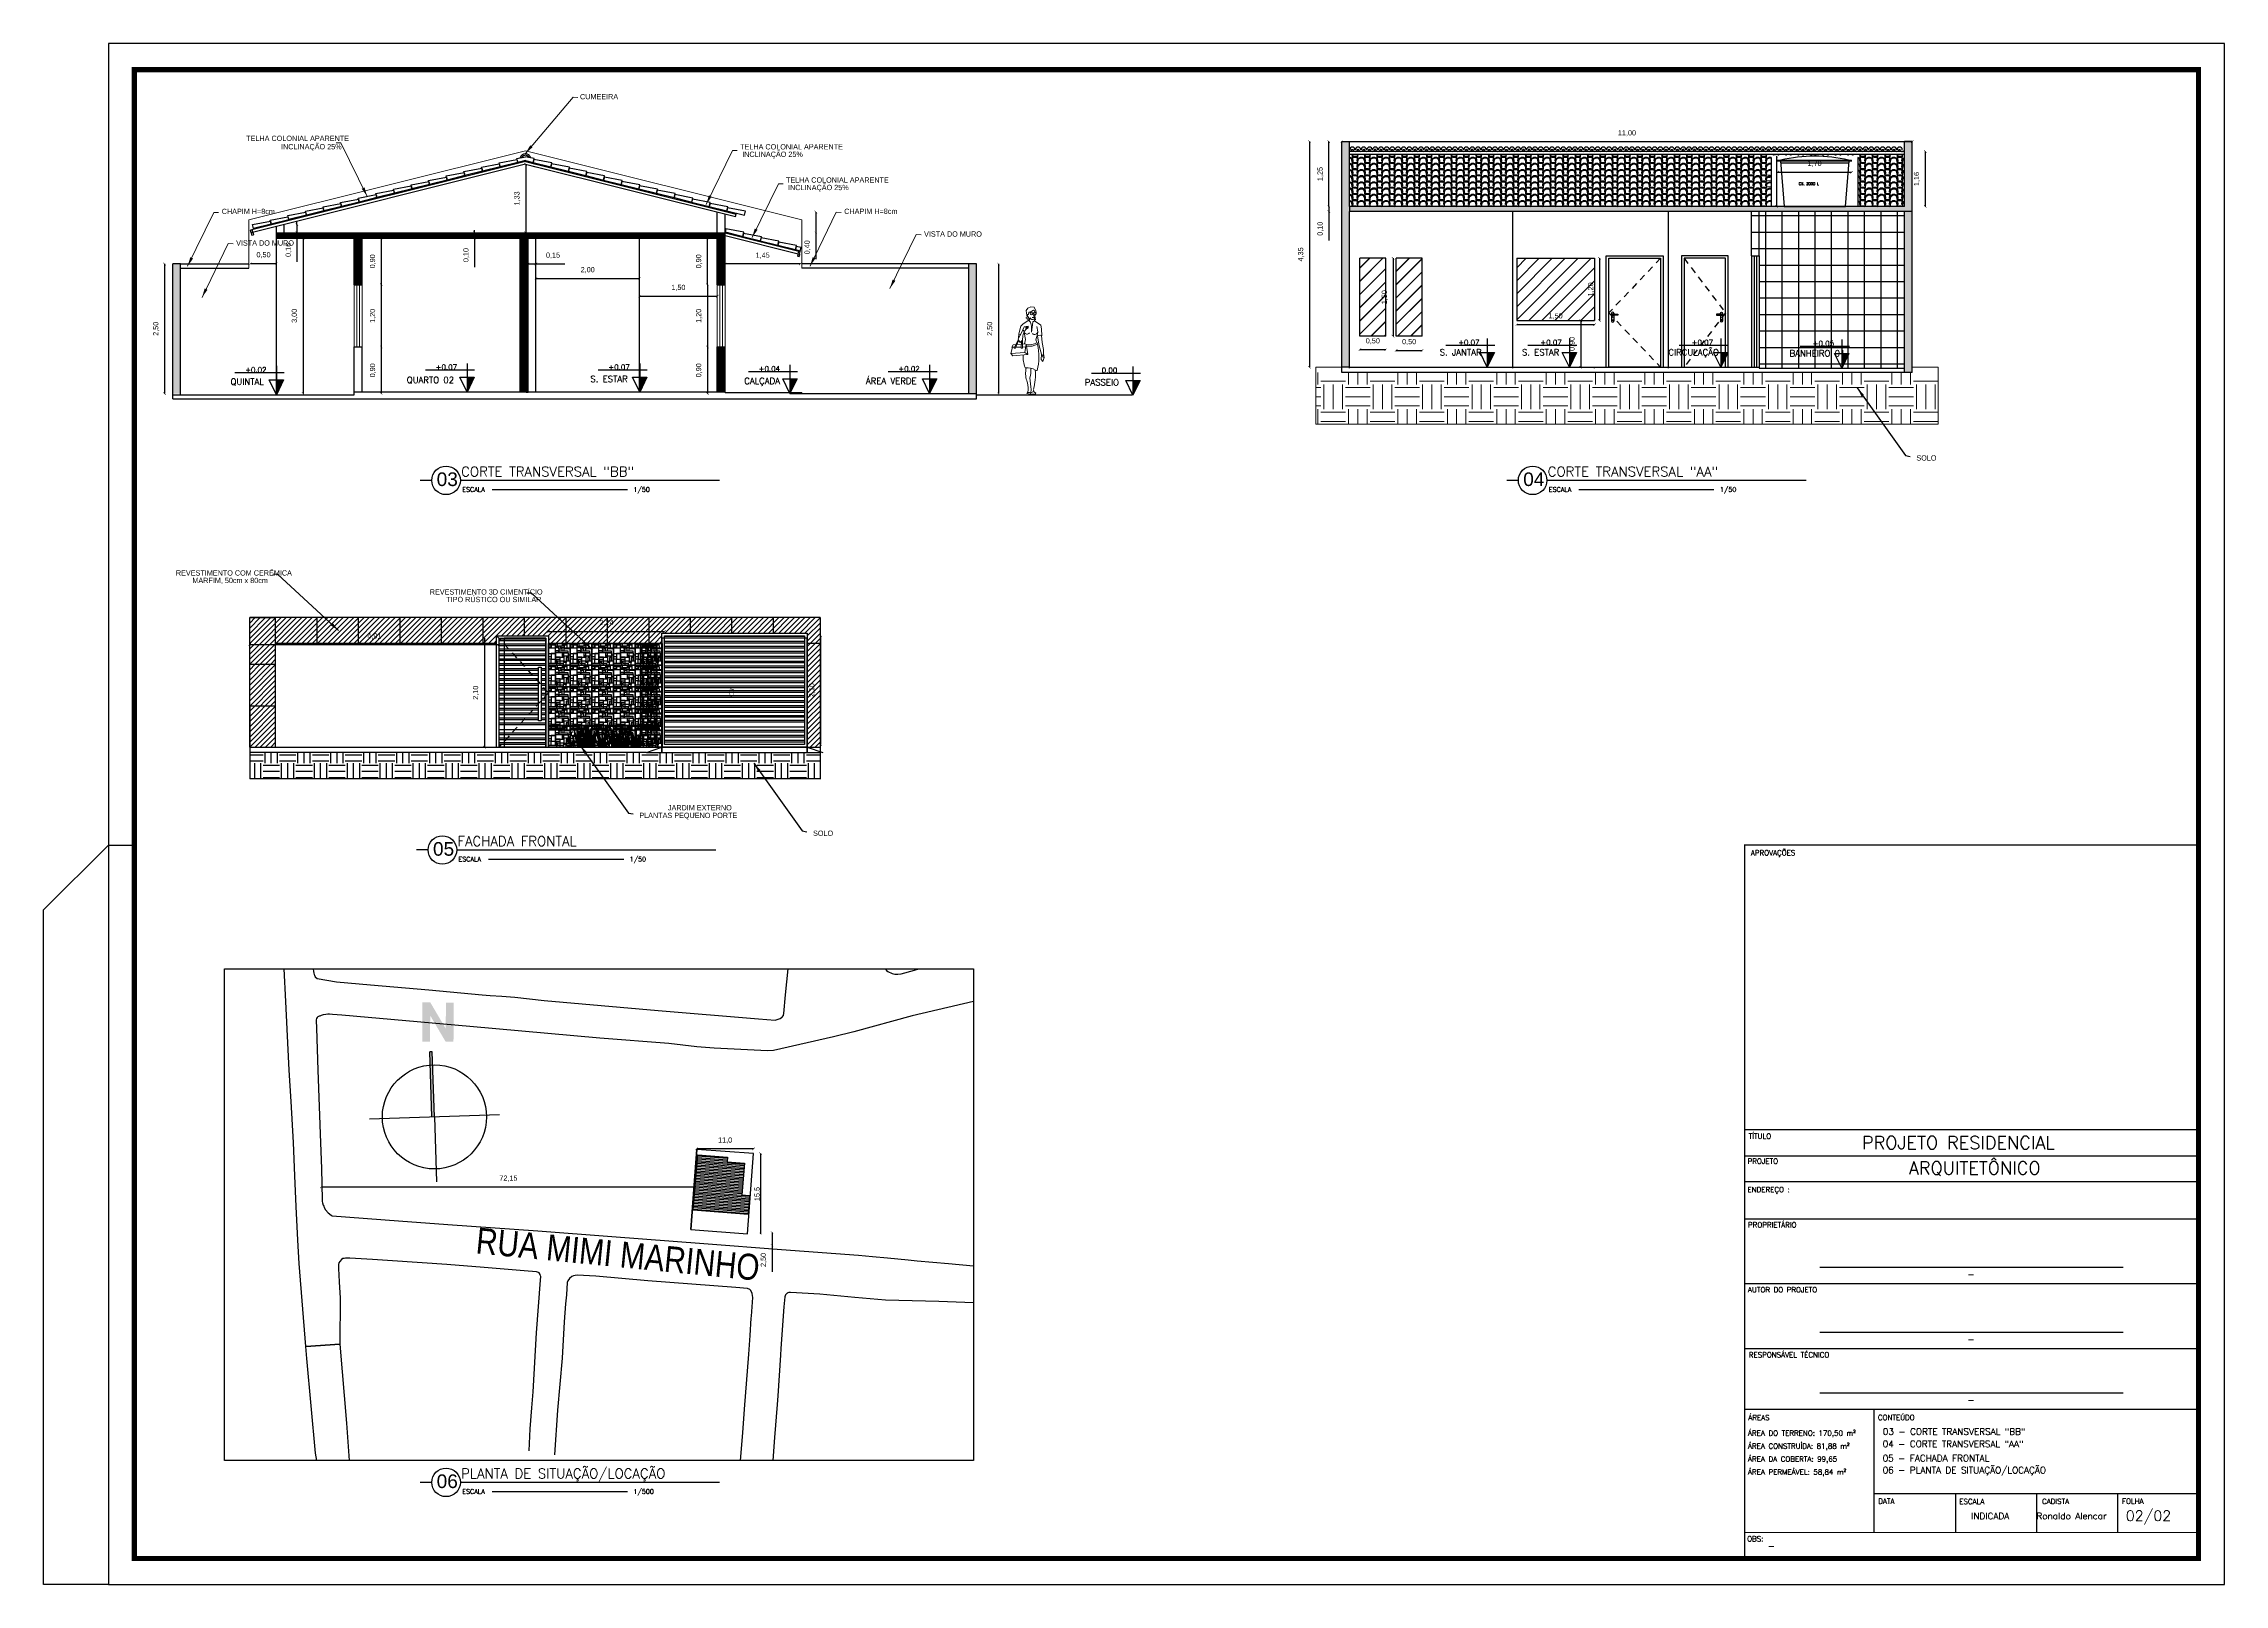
# Model space of a CAD drawing. Header units: millimetres. Extents: x -72 to 470, y 3 to 161.
# Drawn here: x 427.78 to 469.83, y 35.04 to 64.74 of the extents above; entities that cross this region are included whole.
import ezdxf
from ezdxf.enums import TextEntityAlignment as Align

# ---------------------------------------------------------------- set-up
doc = ezdxf.new("R2010")
doc.units = ezdxf.units.MM
doc.linetypes.add('CONTINU', pattern=[0])
doc.linetypes.add('HIDDEN2', pattern=[0.1875, 0.125, -0.0625])
doc.layers.get('0').update_dxf_attribs({"color": 3})
for name, color, linetype in [('0-COTAS', 8, 'Continuous'), ('001', 1, 'Continuous'), ('COTA', 7, 'Continuous'), ('COTAS', 7, 'Continuous'), ('DIVERSOS', 1, 'Continuous'), ('E-Pen-B', 5, 'Continuous'), ('ESQUADRIA', 3, 'Continuous'), ('LAY-OUT03', 6, 'Continuous'), ('LAYER1', 2, 'Continuous'), ('LAYER2', 5, 'Continuous'), ('Nomes de Ruas', 3, 'Continuous'), ('P8', 8, 'Continuous'), ('TEXTO', 6, 'Continuous')]:
    doc.layers.add(name, color=color, linetype=linetype)
for name, color, linetype, lineweight in [('E-Cta-W', 7, 'Continuous', 20), ('E-Lay-9', 9, 'Continuous', 9), ('E-Pen-C', 4, 'Continuous', 15), ('E-Txt-W', 7, 'Continuous', 20)]:
    doc.layers.add(name, color=color, linetype=linetype, lineweight=lineweight)
doc.styles.add('ADITIVOCAD', font='romans.shx')
doc.styles.add('ARIAL', font='arial.ttf', dxfattribs={"height": 0.2})
doc.styles.add('F2', font='ARIALN.TTF')
doc.styles.add('PADRAO_TXT', font='romans.shx')
doc.styles.add('ROMANS', font='romans__.ttf', dxfattribs={"height": 0.1})
doc.styles.get("Standard").update_dxf_attribs({"font": 'arial.ttf'})
doc.dimstyles.new('ISO-25', dxfattribs={"dimtxt": 0.1, "dimasz": 0.05, "dimexe": 1.25, "dimexo": 0.625, "dimgap": 0.1, "dimtad": 1, "dimzin": 1, "dimtxsty": 'Standard', "dimblk": 'ARCHTICK', "dimcen": 2.5, "dimse1": 1, "dimse2": 1, "dimazin": 3, "dimtfac": 1, "dimtmove": 0, "dimatfit": 3, "dimldrblk": 'ARCHTICK', "dimfxl": 1, "dimarcsym": 0})
doc.dimstyles.get("Standard").update_dxf_attribs({"dimtxt": 0.18, "dimasz": 0.18, "dimexe": 0.18, "dimexo": 0.0625, "dimgap": 0.09, "dimtad": 0, "dimtih": 1, "dimtoh": 1, "dimdec": 4, "dimzin": 0, "dimdsep": 46, "dimtxsty": 'Standard', "dimcen": 0.09, "dimadec": 0, "dimazin": 0, "dimtfac": 1, "dimtdec": 4, "dimtofl": 0, "dimtmove": 0, "dimatfit": 3, "dimfxl": 1, "dimtolj": 1, "dimtzin": 0, "dimarcsym": 0})
pattern_1 = [(45, (387.54705, -96.73227), (-0.05, 0.05), [])]

# ---------------------------------------------------------------- blocks, each defined once
blk = doc.blocks.new('nivel_L')
at = {"layer": 'DIVERSOS'}
blk.add_hatch(color=256, dxfattribs=at).paths.add_polyline_path([(0, 0), (0.138, 0.286), (0, 0.286)])
for p, q in [((0, 0.553), (0, 0)), ((0.145, 0.42), (-0.8, 0.42))]:
    blk.add_line(p, q, dxfattribs=at)
blk.add_lwpolyline([(-0.138, 0.286), (0.138, 0.286), (0, 0)], close=True, dxfattribs=at)
blk = doc.blocks.new('_ArchTick')
at = {"color": 0, "linetype": 'ByBlock', "const_width": 0.15}
blk.add_lwpolyline([(-0.5, -0.5), (0.5, 0.5)], dxfattribs=at)
blk = doc.blocks.new('*D59')
at = {"layer": 'COTAS', "color": 0, "lineweight": -2, "transparency": 16777216}
blk.add_line((453.8, 60.604), (453.8, 59.104), dxfattribs=at)
at = {"layer": 'Defpoints', "color": 0, "transparency": 16777216}
for p in [(453.86, 60.604), (453.8, 59.104), (453.86, 59.104)]:
    blk.add_point(p, dxfattribs=at)
at = {"layer": 'COTAS', "color": 0, "lineweight": -2, "transparency": 16777216, "xscale": 0.05, "yscale": 0.05, "zscale": 0.05}
for p, rotation in [((453.8, 60.604), 90), ((453.8, 59.104), 270)]:
    blk.add_blockref('_ArchTick', p, dxfattribs=dict(at, rotation=rotation))
at = {"layer": 'COTAS', "color": 0, "transparency": 16777216, "insert": (453.64, 59.854), "char_height": 0.1, "attachment_point": 5, "rotation": 90}
blk.add_mtext('1,50', dxfattribs=at)
blk = doc.blocks.new('*D60')
at = {"layer": 'COTAS', "color": 0, "lineweight": -2, "transparency": 16777216}
blk.add_line((453.16, 58.845), (453.66, 58.845), dxfattribs=at)
at = {"layer": 'Defpoints', "color": 0, "transparency": 16777216}
for p in [(453.16, 59.104), (453.66, 59.104), (453.66, 58.845)]:
    blk.add_point(p, dxfattribs=at)
at = {"layer": 'COTAS', "color": 0, "lineweight": -2, "transparency": 16777216, "xscale": 0.05, "yscale": 0.05, "zscale": 0.05, "rotation": 180}
blk.add_blockref('_ArchTick', (453.16, 58.845), dxfattribs=at)
at = {"layer": 'COTAS', "color": 0, "lineweight": -2, "transparency": 16777216, "xscale": 0.05, "yscale": 0.05, "zscale": 0.05}
blk.add_blockref('_ArchTick', (453.66, 58.845), dxfattribs=at)
at = {"layer": 'COTAS', "color": 0, "transparency": 16777216, "insert": (453.41, 59.005), "char_height": 0.1, "attachment_point": 5}
blk.add_mtext('0,50', dxfattribs=at)
blk = doc.blocks.new('*D61')
at = {"layer": 'COTAS', "color": 0, "lineweight": -2, "transparency": 16777216}
blk.add_line((453.86, 58.829), (454.36, 58.829), dxfattribs=at)
at = {"layer": 'Defpoints', "color": 0, "transparency": 16777216}
for p in [(453.86, 59.104), (454.36, 59.104), (454.36, 58.829)]:
    blk.add_point(p, dxfattribs=at)
at = {"layer": 'COTAS', "color": 0, "lineweight": -2, "transparency": 16777216, "xscale": 0.05, "yscale": 0.05, "zscale": 0.05, "rotation": 180}
blk.add_blockref('_ArchTick', (453.86, 58.829), dxfattribs=at)
at = {"layer": 'COTAS', "color": 0, "lineweight": -2, "transparency": 16777216, "xscale": 0.05, "yscale": 0.05, "zscale": 0.05}
blk.add_blockref('_ArchTick', (454.36, 58.829), dxfattribs=at)
at = {"layer": 'COTAS', "color": 0, "transparency": 16777216, "insert": (454.11, 58.989), "char_height": 0.1, "attachment_point": 5}
blk.add_mtext('0,50', dxfattribs=at)
blk = doc.blocks.new('*D62')
at = {"layer": 'COTAS', "color": 0, "lineweight": -2, "transparency": 16777216}
for p, q in [((452.561, 61.604), (452.561, 61.654)), ((452.561, 61.604), (452.561, 61.504)), ((452.561, 61.504), (452.561, 60.944))]:
    blk.add_line(p, q, dxfattribs=at)
at = {"layer": 'Defpoints', "color": 0, "transparency": 16777216}
for p in [(452.561, 61.504), (452.96, 61.604), (452.96, 61.504)]:
    blk.add_point(p, dxfattribs=at)
at = {"layer": 'COTAS', "color": 0, "lineweight": -2, "transparency": 16777216, "xscale": 0.05, "yscale": 0.05, "zscale": 0.05}
for p, rotation in [((452.561, 61.604), 270), ((452.561, 61.504), 90)]:
    blk.add_blockref('_ArchTick', p, dxfattribs=dict(at, rotation=rotation))
at = {"layer": 'COTAS', "color": 0, "transparency": 16777216, "insert": (452.401, 61.174), "char_height": 0.1, "attachment_point": 5, "rotation": 90}
blk.add_mtext('0,10', dxfattribs=at)
blk = doc.blocks.new('*D63')
at = {"layer": 'COTAS', "color": 0, "lineweight": -2, "transparency": 16777216}
blk.add_line((452.187, 62.854), (452.187, 58.504), dxfattribs=at)
at = {"layer": 'Defpoints', "color": 0, "transparency": 16777216}
for p in [(452.81, 62.854), (452.187, 58.504), (452.81, 58.504)]:
    blk.add_point(p, dxfattribs=at)
at = {"layer": 'COTAS', "color": 0, "lineweight": -2, "transparency": 16777216, "xscale": 0.05, "yscale": 0.05, "zscale": 0.05}
for p, rotation in [((452.187, 62.854), 90), ((452.187, 58.504), 270)]:
    blk.add_blockref('_ArchTick', p, dxfattribs=dict(at, rotation=rotation))
at = {"layer": 'COTAS', "color": 0, "transparency": 16777216, "insert": (452.027, 60.679), "char_height": 0.1, "attachment_point": 5, "rotation": 90}
blk.add_mtext('4,35', dxfattribs=at)
blk = doc.blocks.new('*D64')
at = {"layer": 'COTAS', "color": 0, "lineweight": -2, "transparency": 16777216}
blk.add_line((452.561, 61.604), (452.561, 62.854), dxfattribs=at)
at = {"layer": 'Defpoints', "color": 0, "transparency": 16777216}
for p in [(452.561, 62.854), (452.96, 62.854), (452.96, 61.604)]:
    blk.add_point(p, dxfattribs=at)
at = {"layer": 'COTAS', "color": 0, "lineweight": -2, "transparency": 16777216, "xscale": 0.05, "yscale": 0.05, "zscale": 0.05}
for p, rotation in [((452.561, 62.854), 90), ((452.561, 61.604), 270)]:
    blk.add_blockref('_ArchTick', p, dxfattribs=dict(at, rotation=rotation))
at = {"layer": 'COTAS', "color": 0, "transparency": 16777216, "insert": (452.401, 62.229), "char_height": 0.1, "attachment_point": 5, "rotation": 90}
blk.add_mtext('1,25', dxfattribs=at)
blk = doc.blocks.new('*D65')
at = {"layer": 'COTAS', "color": 0, "lineweight": -2, "transparency": 16777216}
blk.add_line((452.81, 62.854), (463.81, 62.854), dxfattribs=at)
at = {"layer": 'Defpoints', "color": 0, "transparency": 16777216}
for p in [(452.81, 62.854), (463.81, 62.854), (463.81, 62.854)]:
    blk.add_point(p, dxfattribs=at)
at = {"layer": 'COTAS', "color": 0, "lineweight": -2, "transparency": 16777216, "xscale": 0.05, "yscale": 0.05, "zscale": 0.05, "rotation": 180}
blk.add_blockref('_ArchTick', (452.81, 62.854), dxfattribs=at)
at = {"layer": 'COTAS', "color": 0, "lineweight": -2, "transparency": 16777216, "xscale": 0.05, "yscale": 0.05, "zscale": 0.05}
blk.add_blockref('_ArchTick', (463.81, 62.854), dxfattribs=at)
at = {"layer": 'COTAS', "color": 0, "transparency": 16777216, "insert": (458.31, 63.014), "char_height": 0.1, "attachment_point": 5}
blk.add_mtext('11,00', dxfattribs=at)
blk = doc.blocks.new('*D66')
at = {"layer": 'COTAS', "color": 0, "lineweight": -2, "transparency": 16777216}
blk.add_line((464.062, 62.663), (464.062, 61.604), dxfattribs=at)
at = {"layer": 'Defpoints', "color": 0, "transparency": 16777216}
for p in [(463.66, 62.663), (463.66, 61.604), (464.062, 61.604)]:
    blk.add_point(p, dxfattribs=at)
at = {"layer": 'COTAS', "color": 0, "lineweight": -2, "transparency": 16777216, "xscale": 0.05, "yscale": 0.05, "zscale": 0.05}
for p, rotation in [((464.062, 62.663), 90), ((464.062, 61.604), 270)]:
    blk.add_blockref('_ArchTick', p, dxfattribs=dict(at, rotation=rotation))
at = {"layer": 'COTAS', "color": 0, "transparency": 16777216, "insert": (463.902, 62.133), "char_height": 0.1, "attachment_point": 5, "rotation": 90}
blk.add_mtext('1,16', dxfattribs=at)
blk = doc.blocks.new('A$C00126118')
at = {"layer": 'LAYER2'}
blk.add_line((0.3, 0.367), (0, 0.367), dxfattribs=at)
blk.add_circle((0.667, 0.367), 0.367, dxfattribs=at)
blk = doc.blocks.new('A$C66D44057')
at = {"layer": 'E-Pen-B', "color": 6}
blk.add_lwpolyline([(-0.015, 0.058), (0, 0), (-0.34, -0.085), (-0.359, -0.007)], close=True, dxfattribs=at)
blk = doc.blocks.new('A$C365939F7')
at = {"layer": 'E-Pen-B', "color": 6}
for radius, start, end in [(0.105, 15.3016, 164.6984), (0.0745, 27.3574, 152.6426)]:
    blk.add_arc((0, -0.047), radius, start, end, dxfattribs=at)
blk = doc.blocks.new('*D78')
at = {"layer": 'COTAS', "color": 0, "lineweight": -2, "transparency": 16777216}
blk.add_line((434.291, 60.995), (434.291, 60.095), dxfattribs=at)
at = {"layer": 'Defpoints', "color": 0, "transparency": 16777216}
for p in [(433.92, 60.995), (433.92, 60.095), (434.291, 60.095)]:
    blk.add_point(p, dxfattribs=at)
at = {"layer": 'COTAS', "color": 0, "lineweight": -2, "transparency": 16777216, "xscale": 0.05, "yscale": 0.05, "zscale": 0.05}
for p, rotation in [((434.291, 60.995), 90), ((434.291, 60.095), 270)]:
    blk.add_blockref('_ArchTick', p, dxfattribs=dict(at, rotation=rotation))
at = {"layer": 'COTAS', "color": 0, "transparency": 16777216, "insert": (434.131, 60.545), "char_height": 0.1, "attachment_point": 5, "rotation": 90}
blk.add_mtext('0,90', dxfattribs=at)
blk = doc.blocks.new('*D79')
at = {"layer": 'COTAS', "color": 0, "lineweight": -2, "transparency": 16777216}
blk.add_line((434.291, 60.095), (434.291, 58.895), dxfattribs=at)
at = {"layer": 'Defpoints', "color": 0, "transparency": 16777216}
for p in [(433.92, 60.095), (433.92, 58.895), (434.291, 58.895)]:
    blk.add_point(p, dxfattribs=at)
at = {"layer": 'COTAS', "color": 0, "lineweight": -2, "transparency": 16777216, "xscale": 0.05, "yscale": 0.05, "zscale": 0.05}
for p, rotation in [((434.291, 60.095), 90), ((434.291, 58.895), 270)]:
    blk.add_blockref('_ArchTick', p, dxfattribs=dict(at, rotation=rotation))
at = {"layer": 'COTAS', "color": 0, "transparency": 16777216, "insert": (434.131, 59.495), "char_height": 0.1, "attachment_point": 5, "rotation": 90}
blk.add_mtext('1,20', dxfattribs=at)
blk = doc.blocks.new('*D80')
at = {"layer": 'COTAS', "color": 0, "lineweight": -2, "transparency": 16777216}
blk.add_line((434.291, 58.895), (434.291, 57.995), dxfattribs=at)
at = {"layer": 'Defpoints', "color": 0, "transparency": 16777216}
for p in [(433.92, 58.895), (433.92, 57.995), (434.291, 57.995)]:
    blk.add_point(p, dxfattribs=at)
at = {"layer": 'COTAS', "color": 0, "lineweight": -2, "transparency": 16777216, "xscale": 0.05, "yscale": 0.05, "zscale": 0.05}
for p, rotation in [((434.291, 58.895), 90), ((434.291, 57.995), 270)]:
    blk.add_blockref('_ArchTick', p, dxfattribs=dict(at, rotation=rotation))
at = {"layer": 'COTAS', "color": 0, "transparency": 16777216, "insert": (434.131, 58.445), "char_height": 0.1, "attachment_point": 5, "rotation": 90}
blk.add_mtext('0,90', dxfattribs=at)
blk = doc.blocks.new('*D81')
at = {"layer": 'COTAS', "color": 0, "lineweight": -2, "transparency": 16777216}
blk.add_line((432.783, 60.995), (432.783, 57.995), dxfattribs=at)
at = {"layer": 'Defpoints', "color": 0, "transparency": 16777216}
for p in [(432.649, 60.995), (432.649, 57.995), (432.783, 57.995)]:
    blk.add_point(p, dxfattribs=at)
at = {"layer": 'COTAS', "color": 0, "lineweight": -2, "transparency": 16777216, "xscale": 0.05, "yscale": 0.05, "zscale": 0.05}
for p, rotation in [((432.783, 60.995), 90), ((432.783, 57.995), 270)]:
    blk.add_blockref('_ArchTick', p, dxfattribs=dict(at, rotation=rotation))
at = {"layer": 'COTAS', "color": 0, "transparency": 16777216, "insert": (432.622, 59.495), "char_height": 0.1, "attachment_point": 5, "rotation": 90}
blk.add_mtext('3,00', dxfattribs=at)
blk = doc.blocks.new('*D82')
at = {"layer": 'COTAS', "color": 0, "lineweight": -2, "transparency": 16777216}
for p, q in [((436.091, 61.095), (436.091, 61.145)), ((436.091, 61.095), (436.091, 60.995)), ((436.091, 60.995), (436.091, 60.436))]:
    blk.add_line(p, q, dxfattribs=at)
at = {"layer": 'Defpoints', "color": 0, "transparency": 16777216}
for p in [(436.091, 60.995), (436.697, 61.095), (436.697, 60.995)]:
    blk.add_point(p, dxfattribs=at)
at = {"layer": 'COTAS', "color": 0, "lineweight": -2, "transparency": 16777216, "xscale": 0.05, "yscale": 0.05, "zscale": 0.05}
for p, rotation in [((436.091, 61.095), 270), ((436.091, 60.995), 90)]:
    blk.add_blockref('_ArchTick', p, dxfattribs=dict(at, rotation=rotation))
at = {"layer": 'COTAS', "color": 0, "transparency": 16777216, "insert": (435.931, 60.666), "char_height": 0.1, "attachment_point": 5, "rotation": 90}
blk.add_mtext('0,10', dxfattribs=at)
blk = doc.blocks.new('*D83')
at = {"layer": 'COTAS', "color": 0, "lineweight": -2, "transparency": 16777216}
blk.add_line((440.579, 60.095), (440.579, 60.995), dxfattribs=at)
at = {"layer": 'Defpoints', "color": 0, "transparency": 16777216}
for p in [(440.579, 60.995), (440.77, 60.995), (440.77, 60.095)]:
    blk.add_point(p, dxfattribs=at)
at = {"layer": 'COTAS', "color": 0, "lineweight": -2, "transparency": 16777216, "xscale": 0.05, "yscale": 0.05, "zscale": 0.05}
for p, rotation in [((440.579, 60.995), 90), ((440.579, 60.095), 270)]:
    blk.add_blockref('_ArchTick', p, dxfattribs=dict(at, rotation=rotation))
at = {"layer": 'COTAS', "color": 0, "transparency": 16777216, "insert": (440.419, 60.545), "char_height": 0.1, "attachment_point": 5, "rotation": 90}
blk.add_mtext('0,90', dxfattribs=at)
blk = doc.blocks.new('*D84')
at = {"layer": 'COTAS', "color": 0, "lineweight": -2, "transparency": 16777216}
blk.add_line((440.579, 60.095), (440.579, 58.895), dxfattribs=at)
at = {"layer": 'Defpoints', "color": 0, "transparency": 16777216}
for p in [(440.77, 60.095), (440.579, 58.895), (440.77, 58.895)]:
    blk.add_point(p, dxfattribs=at)
at = {"layer": 'COTAS', "color": 0, "lineweight": -2, "transparency": 16777216, "xscale": 0.05, "yscale": 0.05, "zscale": 0.05}
for p, rotation in [((440.579, 60.095), 90), ((440.579, 58.895), 270)]:
    blk.add_blockref('_ArchTick', p, dxfattribs=dict(at, rotation=rotation))
at = {"layer": 'COTAS', "color": 0, "transparency": 16777216, "insert": (440.419, 59.495), "char_height": 0.1, "attachment_point": 5, "rotation": 90}
blk.add_mtext('1,20', dxfattribs=at)
blk = doc.blocks.new('*D85')
at = {"layer": 'COTAS', "color": 0, "lineweight": -2, "transparency": 16777216}
blk.add_line((440.579, 58.895), (440.579, 57.995), dxfattribs=at)
at = {"layer": 'Defpoints', "color": 0, "transparency": 16777216}
for p in [(440.77, 58.895), (440.579, 57.995), (440.77, 57.995)]:
    blk.add_point(p, dxfattribs=at)
at = {"layer": 'COTAS', "color": 0, "lineweight": -2, "transparency": 16777216, "xscale": 0.05, "yscale": 0.05, "zscale": 0.05}
for p, rotation in [((440.579, 58.895), 90), ((440.579, 57.995), 270)]:
    blk.add_blockref('_ArchTick', p, dxfattribs=dict(at, rotation=rotation))
at = {"layer": 'COTAS', "color": 0, "transparency": 16777216, "insert": (440.419, 58.445), "char_height": 0.1, "attachment_point": 5, "rotation": 90}
blk.add_mtext('0,90', dxfattribs=at)
blk = doc.blocks.new('*D86')
at = {"layer": 'COTAS', "color": 0, "lineweight": -2, "transparency": 16777216}
blk.add_line((431.77, 60.504), (432.27, 60.504), dxfattribs=at)
at = {"layer": 'Defpoints', "color": 0, "transparency": 16777216}
for p in [(431.77, 61.147), (432.27, 61.158), (432.27, 60.504)]:
    blk.add_point(p, dxfattribs=at)
at = {"layer": 'COTAS', "color": 0, "lineweight": -2, "transparency": 16777216, "xscale": 0.05, "yscale": 0.05, "zscale": 0.05, "rotation": 180}
blk.add_blockref('_ArchTick', (431.77, 60.504), dxfattribs=at)
at = {"layer": 'COTAS', "color": 0, "lineweight": -2, "transparency": 16777216, "xscale": 0.05, "yscale": 0.05, "zscale": 0.05}
blk.add_blockref('_ArchTick', (432.27, 60.504), dxfattribs=at)
at = {"layer": 'COTAS', "color": 0, "transparency": 16777216, "insert": (432.02, 60.664), "char_height": 0.1, "attachment_point": 5}
blk.add_mtext('0,50', dxfattribs=at)
blk = doc.blocks.new('*D87')
at = {"layer": 'COTAS', "color": 0, "lineweight": -2, "transparency": 16777216}
blk.add_line((442.37, 60.495), (440.92, 60.495), dxfattribs=at)
at = {"layer": 'Defpoints', "color": 0, "transparency": 16777216}
for p in [(440.92, 60.733), (442.37, 60.733), (440.92, 60.495)]:
    blk.add_point(p, dxfattribs=at)
at = {"layer": 'COTAS', "color": 0, "lineweight": -2, "transparency": 16777216, "xscale": 0.05, "yscale": 0.05, "zscale": 0.05, "rotation": 180}
blk.add_blockref('_ArchTick', (440.92, 60.495), dxfattribs=at)
at = {"layer": 'COTAS', "color": 0, "lineweight": -2, "transparency": 16777216, "xscale": 0.05, "yscale": 0.05, "zscale": 0.05}
blk.add_blockref('_ArchTick', (442.37, 60.495), dxfattribs=at)
at = {"layer": 'COTAS', "color": 0, "transparency": 16777216, "insert": (441.645, 60.655), "char_height": 0.1, "attachment_point": 5}
blk.add_mtext('1,45', dxfattribs=at)
blk = doc.blocks.new('*D88')
at = {"layer": 'COTAS', "color": 0, "lineweight": -2, "transparency": 16777216}
for p, q in [((442.67, 61.495), (442.67, 61.095)), ((442.67, 61.095), (442.67, 60.586))]:
    blk.add_line(p, q, dxfattribs=at)
at = {"layer": 'Defpoints', "color": 0, "transparency": 16777216}
for p in [(440.77, 61.495), (440.77, 61.095), (442.67, 61.095)]:
    blk.add_point(p, dxfattribs=at)
at = {"layer": 'COTAS', "color": 0, "lineweight": -2, "transparency": 16777216, "xscale": 0.05, "yscale": 0.05, "zscale": 0.05}
for p, rotation in [((442.67, 61.495), 90), ((442.67, 61.095), 270)]:
    blk.add_blockref('_ArchTick', p, dxfattribs=dict(at, rotation=rotation))
at = {"layer": 'COTAS', "color": 0, "transparency": 16777216, "insert": (442.51, 60.816), "char_height": 0.1, "attachment_point": 5, "rotation": 90}
blk.add_mtext('0,40', dxfattribs=at)
blk = doc.blocks.new('*D89')
at = {"layer": 'COTAS', "color": 0, "lineweight": -2, "transparency": 16777216}
blk.add_line((446.189, 60.495), (446.189, 57.995), dxfattribs=at)
at = {"layer": 'Defpoints', "color": 0, "transparency": 16777216}
for p in [(445.77, 60.495), (445.77, 57.995), (446.189, 57.995)]:
    blk.add_point(p, dxfattribs=at)
at = {"layer": 'COTAS', "color": 0, "lineweight": -2, "transparency": 16777216, "xscale": 0.05, "yscale": 0.05, "zscale": 0.05}
for p, rotation in [((446.189, 60.495), 90), ((446.189, 57.995), 270)]:
    blk.add_blockref('_ArchTick', p, dxfattribs=dict(at, rotation=rotation))
at = {"layer": 'COTAS', "color": 0, "transparency": 16777216, "insert": (446.029, 59.245), "char_height": 0.1, "attachment_point": 5, "rotation": 90}
blk.add_mtext('2,50', dxfattribs=at)
blk = doc.blocks.new('*D90')
at = {"layer": 'COTAS', "color": 0, "lineweight": -2, "transparency": 16777216}
blk.add_line((430.111, 60.495), (430.111, 57.995), dxfattribs=at)
at = {"layer": 'Defpoints', "color": 0, "transparency": 16777216}
for p in [(430.27, 60.495), (430.111, 57.995), (430.27, 57.995)]:
    blk.add_point(p, dxfattribs=at)
at = {"layer": 'COTAS', "color": 0, "lineweight": -2, "transparency": 16777216, "xscale": 0.05, "yscale": 0.05, "zscale": 0.05}
for p, rotation in [((430.111, 60.495), 90), ((430.111, 57.995), 270)]:
    blk.add_blockref('_ArchTick', p, dxfattribs=dict(at, rotation=rotation))
at = {"layer": 'COTAS', "color": 0, "transparency": 16777216, "insert": (429.951, 59.245), "char_height": 0.1, "attachment_point": 5, "rotation": 90}
blk.add_mtext('2,50', dxfattribs=at)
blk = doc.blocks.new('*D91')
at = {"layer": 'COTAS', "color": 0, "lineweight": -2, "transparency": 16777216}
for p, q in [((432.665, 61.258), (432.665, 61.308)), ((432.665, 61.258), (432.665, 61.095)), ((432.665, 61.095), (432.665, 60.536))]:
    blk.add_line(p, q, dxfattribs=at)
at = {"layer": 'Defpoints', "color": 0, "transparency": 16777216}
for p in [(432.42, 61.258), (432.42, 61.095), (432.665, 61.095)]:
    blk.add_point(p, dxfattribs=at)
at = {"layer": 'COTAS', "color": 0, "lineweight": -2, "transparency": 16777216, "xscale": 0.05, "yscale": 0.05, "zscale": 0.05}
for p, rotation in [((432.665, 61.258), 270), ((432.665, 61.095), 90)]:
    blk.add_blockref('_ArchTick', p, dxfattribs=dict(at, rotation=rotation))
at = {"layer": 'COTAS', "color": 0, "transparency": 16777216, "insert": (432.505, 60.766), "char_height": 0.1, "attachment_point": 5, "rotation": 90}
blk.add_mtext('0,16', dxfattribs=at)
blk = doc.blocks.new('*D92')
at = {"layer": 'COTAS', "color": 0, "lineweight": -2, "transparency": 16777216}
for p, q in [((437.12, 60.495), (437.07, 60.495)), ((437.12, 60.495), (437.272, 60.495)), ((437.272, 60.495), (437.833, 60.495))]:
    blk.add_line(p, q, dxfattribs=at)
at = {"layer": 'Defpoints', "color": 0, "transparency": 16777216}
for p in [(437.12, 60.995), (437.272, 60.995), (437.272, 60.495)]:
    blk.add_point(p, dxfattribs=at)
at = {"layer": 'COTAS', "color": 0, "lineweight": -2, "transparency": 16777216, "xscale": 0.05, "yscale": 0.05, "zscale": 0.05}
blk.add_blockref('_ArchTick', (437.12, 60.495), dxfattribs=at)
at = {"layer": 'COTAS', "color": 0, "lineweight": -2, "transparency": 16777216, "xscale": 0.05, "yscale": 0.05, "zscale": 0.05, "rotation": 180}
blk.add_blockref('_ArchTick', (437.272, 60.495), dxfattribs=at)
at = {"layer": 'COTAS', "color": 0, "transparency": 16777216, "insert": (437.602, 60.656), "char_height": 0.1, "attachment_point": 5}
blk.add_mtext('0,15', dxfattribs=at)
blk = doc.blocks.new('*D93')
at = {"layer": 'COTAS', "color": 0, "lineweight": -2, "transparency": 16777216}
blk.add_line((437.272, 60.216), (439.27, 60.216), dxfattribs=at)
at = {"layer": 'Defpoints', "color": 0, "transparency": 16777216}
for p in [(437.272, 60.995), (439.27, 60.995), (439.27, 60.216)]:
    blk.add_point(p, dxfattribs=at)
at = {"layer": 'COTAS', "color": 0, "lineweight": -2, "transparency": 16777216, "xscale": 0.05, "yscale": 0.05, "zscale": 0.05, "rotation": 180}
blk.add_blockref('_ArchTick', (437.272, 60.216), dxfattribs=at)
at = {"layer": 'COTAS', "color": 0, "lineweight": -2, "transparency": 16777216, "xscale": 0.05, "yscale": 0.05, "zscale": 0.05}
blk.add_blockref('_ArchTick', (439.27, 60.216), dxfattribs=at)
at = {"layer": 'COTAS', "color": 0, "transparency": 16777216, "insert": (438.271, 60.376), "char_height": 0.1, "attachment_point": 5}
blk.add_mtext('2,00', dxfattribs=at)
blk = doc.blocks.new('*D94')
at = {"layer": 'COTAS', "color": 0, "lineweight": -2, "transparency": 16777216}
blk.add_line((439.27, 59.874), (440.77, 59.874), dxfattribs=at)
at = {"layer": 'Defpoints', "color": 0, "transparency": 16777216}
for p in [(439.27, 59.964), (440.77, 59.964), (440.77, 59.874)]:
    blk.add_point(p, dxfattribs=at)
at = {"layer": 'COTAS', "color": 0, "lineweight": -2, "transparency": 16777216, "xscale": 0.05, "yscale": 0.05, "zscale": 0.05, "rotation": 180}
blk.add_blockref('_ArchTick', (439.27, 59.874), dxfattribs=at)
at = {"layer": 'COTAS', "color": 0, "lineweight": -2, "transparency": 16777216, "xscale": 0.05, "yscale": 0.05, "zscale": 0.05}
blk.add_blockref('_ArchTick', (440.77, 59.874), dxfattribs=at)
at = {"layer": 'COTAS', "color": 0, "transparency": 16777216, "insert": (440.02, 60.034), "char_height": 0.1, "attachment_point": 5}
blk.add_mtext('1,50', dxfattribs=at)
blk = doc.blocks.new('*D95')
at = {"layer": 'COTAS', "color": 0, "lineweight": -2, "transparency": 16777216}
blk.add_line((437.075, 62.42), (437.075, 61.095), dxfattribs=at)
at = {"layer": 'Defpoints', "color": 0, "transparency": 16777216}
for p in [(437.07, 62.42), (437.07, 61.095), (437.075, 61.095)]:
    blk.add_point(p, dxfattribs=at)
at = {"layer": 'COTAS', "color": 0, "lineweight": -2, "transparency": 16777216, "xscale": 0.05, "yscale": 0.05, "zscale": 0.05}
for p, rotation in [((437.075, 62.42), 90), ((437.075, 61.095), 270)]:
    blk.add_blockref('_ArchTick', p, dxfattribs=dict(at, rotation=rotation))
at = {"layer": 'COTAS', "color": 0, "transparency": 16777216, "insert": (436.915, 61.758), "char_height": 0.1, "attachment_point": 5, "rotation": 90}
blk.add_mtext('1,33', dxfattribs=at)
blk = doc.blocks.new('Mulher001', base_point=(230, 53))
at = {"color": 7}
for p, q in [((227, 114.1), (228.1, 115.7)), ((227.1, 112), (227, 114.1)), ((228.1, 115.7), (230.3, 116.7)), ((232.4, 114.2), (230, 112.8)), ((230.3, 116.7), (232.8, 116.5)), ((233, 113.9), (232.4, 114.2)), ((232.8, 116.5), (234.2, 113.8)), ((233.3, 112.6), (233, 113.9)), ((234.2, 113.8), (234.3, 112.5)), ((221, 93.1), (223.4, 97.4)), ((223, 102.4), (221.5, 96.7)), ((224.4, 104), (223, 102.4)), ((223.4, 97.4), (225.5, 101.9)), ((228.5, 106.5), (224.4, 104)), ((225.4, 98.4), (224.6, 99.5)), ((226.4, 92.5), (225.4, 97.7)), ((225.5, 101.9), (228.4, 102.4)), ((228.4, 102.1), (226.4, 101.6)), ((228.5, 101.8), (226.4, 101.1)), ((228.5, 101.4), (226.4, 100.4)), ((226.7, 108.5), (227.6, 109.2)), ((227.8, 108), (226.7, 108.5)), ((227.6, 109.2), (227.1, 112)), ((228.7, 111), (227.8, 111)), ((227.8, 111), (228.2, 109.7)), ((227.8, 107.5), (227.8, 108)), ((229.4, 107.6), (227.8, 107.5)), ((228.2, 109.7), (229.4, 107.6)), ((228.4, 102.4), (228.5, 101.1)), ((228.5, 106.6), (229, 106.7)), ((229, 112.7), (228.7, 111)), ((230, 112.8), (229, 112.7)), ((229, 106.7), (229.1, 106.8)), ((229.3, 106.9), (229.8, 108.5)), ((234.6, 112.2), (229.8, 112.5)), ((234.6, 112.1), (229.8, 112.4)), ((230.1, 105.5), (230.9, 102.4)), ((230.8, 98), (231.8, 105.5)), ((230.9, 102.4), (230.8, 98)), ((231.5, 108.9), (233.1, 109.1)), ((232.5, 108.5), (231.5, 108.9)), ((232.6, 109.9), (232.2, 110)), ((232.5, 111.5), (232.9, 110.2)), ((233.1, 108.9), (232.5, 108.5)), ((233, 106.5), (232.9, 107.5)), ((233.2, 107.1), (232.9, 107.2)), ((233, 107.9), (233.2, 108.9)), ((233.1, 106.5), (233, 106.3)), ((233.1, 109.3), (233.8, 110.8)), ((237.7, 103.2), (233.1, 106.4)), ((233.8, 107), (233.2, 107.1)), ((234.3, 112.5), (233.3, 112.6)), ((233.4, 109.8), (233.8, 107)), ((235.7, 98.3), (234.9, 102.1)), ((235.4, 96.6), (235.7, 98.3)), ((238.4, 100.5), (237.7, 103.2)), ((238.5, 95.3), (238.4, 100.5)), ((216.7, 86.8), (215.6, 82.2)), ((215.6, 82.1), (225.9, 82.9)), ((217.1, 80.4), (215.6, 82.1)), ((216.4, 86.8), (217.2, 88.7)), ((218.4, 86.8), (216.4, 86.8)), ((228.1, 81.3), (217.1, 80.4)), ((217.2, 88.7), (219.4, 88.8)), ((218.1, 86), (221, 92.2)), ((218.8, 85.8), (218.1, 86)), ((221.3, 91.6), (218.8, 85.8)), ((223.2, 86.9), (219.2, 86.8)), ((220.1, 88.8), (223.4, 89)), ((221.4, 91.8), (221, 93.1)), ((221.5, 96.7), (221.3, 93.8)), ((222.6, 90.4), (221.4, 91.8)), ((221.5, 96.5), (222.7, 96.3)), ((224.2, 92.1), (222.6, 90.4)), ((223.2, 86.2), (223.6, 91)), ((224.2, 86.2), (223.2, 86.2)), ((224.5, 95.3), (224.2, 92.1)), ((224.2, 92.1), (224.2, 86.2)), ((224.2, 89.1), (226.8, 89.2)), ((226.4, 87), (224.2, 86.9)), ((225.7, 89.3), (226.4, 92.5)), ((226.9, 89.1), (225.9, 82.9)), ((225.9, 82.9), (228.1, 81.5)), ((228.1, 81.5), (226.9, 89.1)), ((234.2, 92.2), (235.4, 96.6)), ((235.3, 89.2), (234.2, 92.2)), ((235.2, 95.2), (237.5, 95.7)), ((236.6, 87.8), (235.3, 94.9)), ((238.2, 81.7), (236.6, 87.8)), ((237.5, 95.7), (238.5, 95.3)), ((238.1, 77.6), (238.2, 81.7)), ((238.2, 95.5), (238.7, 90.4)), ((238.7, 90.4), (239.7, 85.2)), ((239.8, 81.6), (239.1, 80.5)), ((239.7, 85.2), (239.7, 81.9)), ((239.7, 81.9), (240.3, 79.2)), ((239.3, 76.2), (238.1, 77.6)), ((239.1, 80.5), (239.5, 79.1)), ((240.3, 79.2), (239.3, 76.2)), ((228.2, 53.6), (227.4, 52.4)), ((227.4, 52.4), (229.9, 52)), ((229.5, 53.2), (228.1, 53.3)), ((228.5, 55.3), (228.2, 53.6)), ((230.4, 52.9), (229.5, 53.2)), ((229.9, 52), (230.4, 52.9)), ((232, 51.9), (230.2, 52.2)), ((230.6, 55.4), (230.5, 53.1)), ((230.5, 53.1), (232.5, 54)), ((233.5, 52.1), (232, 51.9)), ((232.7, 54), (232.4, 55.3)), ((232.5, 54), (234.1, 52.8)), ((234.1, 52.8), (233.5, 52.1))]:
    blk.add_line(p, q, dxfattribs=at)
for centre, radius, start, end in [((230.6, 95.4), 6.02, 110.2277, 180.6117), ((227.5, 98.7), 2.23, 201.7022, 323.593), ((227.3, 103.2), 3.6, 39.3595, 71.2502), ((231.7, 109.3), 1.99, 201.045, 310.8534), ((230.9, 111.9), 0.962, 151.6824, 21.958), ((233.3, 98.6), 2.32, 223.4144, 354.5265), ((241.6, 91.5), 17.1, 119.7449, 125.1975), ((233.4, 111.8), 0.937, 151.0407, 23.0879), ((232.6, 110.2), 0.25, 258.4486, 17.1027), ((243, 79.4), 18.4, 174.8221, 204.4669), ((229.1, 99.5), 10.9, 258.3551, 303.1335), ((229.1, 99.9), 12.4, 260.8915, 299.825), ((196.3, 79.6), 40.1, 345.4872, 13.3864), ((226.4, 71.7), 0.203, 136.5786, 253.9713), ((227.8, 59.8), 11.8, 59.0386, 97.0838), ((243.2, 67.3), 16.7, 165.5774, 198.2287), ((213.6, 69.3), 16.9, 342.4569, 5.7206), ((192.7, 66.5), 41.1, 344.7471, 4.7519), ((234.8, 70.7), 1.25, 223.275, 289.2745), ((209.9, 55.7), 18.6, 358.7627, 19.6826), ((356.4, 72.6), 127, 183.8367, 187.8037)]:
    blk.add_arc(centre, radius, start, end, dxfattribs=at)
blk = doc.blocks.new('A$C029035CC')
at = {"layer": 'COTAS', "true_color": 0x939598}
h = blk.add_hatch(dxfattribs=at)
h.set_pattern_fill('LINE', color=252, scale=0.09, angle=180)
h.set_pattern_definition([(180, (203.68858, 144.28948), (-3e-17, -0.28575), [])])
h.paths.add_polyline_path([(10.6, 0), (10.6, 3.65), (9.1, 3.65), (9.1, 9.8), (5.75, 9.8), (5.75, 10.7), (0, 10.7), (0, 0)])
at = {"layer": 'COTAS'}
blk.add_lwpolyline([(10.6, 0), (0, 0), (0, 10.7), (5.75, 10.7), (5.75, 9.8), (9.1, 9.8), (9.1, 3.65), (10.6, 3.65), (10.6, 0)], dxfattribs=at)
blk = doc.blocks.new('*D235')
at = {"layer": 'COTA', "color": 0, "lineweight": -2, "transparency": 16777216}
for p, q in [((441.826, 41.826), (441.826, 41.576)), ((441.826, 41.576), (441.826, 41.065))]:
    blk.add_line(p, q, dxfattribs=at)
at = {"layer": 'Defpoints', "color": 0, "transparency": 16777216}
for p in [(441.025, 41.826), (441.006, 41.576), (441.826, 41.576)]:
    blk.add_point(p, dxfattribs=at)
at = {"layer": 'COTA', "color": 0, "lineweight": -2, "transparency": 16777216, "xscale": 0.05, "yscale": 0.05, "zscale": 0.05}
for p, rotation in [((441.826, 41.826), 90), ((441.826, 41.576), 270)]:
    blk.add_blockref('_ArchTick', p, dxfattribs=dict(at, rotation=rotation))
at = {"layer": 'COTA', "color": 0, "transparency": 16777216, "insert": (441.666, 41.296), "char_height": 0.1, "attachment_point": 5, "rotation": 90}
blk.add_mtext('2,50', dxfattribs=at)
blk = doc.blocks.new('*D237')
at = {"layer": 'COTA', "color": 0, "lineweight": -2, "transparency": 16777216}
blk.add_line((433.135, 42.704), (440.349, 42.704), dxfattribs=at)
at = {"layer": 'Defpoints', "color": 0, "transparency": 16777216}
for p in [(433.135, 43.06), (440.349, 42.79), (440.349, 42.704)]:
    blk.add_point(p, dxfattribs=at)
at = {"layer": 'COTA', "color": 0, "lineweight": -2, "transparency": 16777216, "xscale": 0.05, "yscale": 0.05, "zscale": 0.05, "rotation": 180}
blk.add_blockref('_ArchTick', (433.135, 42.704), dxfattribs=at)
at = {"layer": 'COTA', "color": 0, "lineweight": -2, "transparency": 16777216, "xscale": 0.05, "yscale": 0.05, "zscale": 0.05}
blk.add_blockref('_ArchTick', (440.349, 42.704), dxfattribs=at)
at = {"layer": 'COTA', "color": 0, "transparency": 16777216, "insert": (436.742, 42.864), "char_height": 0.1, "attachment_point": 5}
blk.add_mtext('72,15', dxfattribs=at)
blk = doc.blocks.new('A$C46FC7C4E')
at = {"color": 7}
for p, q in [((0.105, 1.045, -4.645), (0.105, 0.888, -4.645)), ((0.115, 0.906, -4.645), (0.135, 0.906, -4.645)), ((0.125, 0.896, -4.645), (0.125, 0.916, -4.645)), ((0.145, 1.045, -4.645), (0.145, 1.022, -4.645)), ((0.145, 1.002, -4.645), (0.145, 0.888, -4.645))]:
    blk.add_line(p, q, dxfattribs=at)
at = {"color": 8}
blk.add_lwpolyline([(0, 0), (0, 2.15), (0.9, 2.15), (0.9, 0)], dxfattribs=at)
at = {"color": 7}
blk.add_lwpolyline([(0.05, 2.1), (0.85, 2.1), (0.85, 0), (0.05, 0)], close=True, dxfattribs=at)
blk.add_lwpolyline([(0.05, 2.1), (0.85, 2.1), (0.85, 0), (0.05, 0)], close=True, dxfattribs=at)
at = {"color": 8, "linetype": 'HIDDEN2'}
blk.add_lwpolyline([(0.85, 2.1), (0.05, 1.05), (0.85, 0)], dxfattribs=at)
at = {"color": 7, "elevation": -4.645}
blk.add_lwpolyline([(0.125, 1.022), (0.225, 1.022), (0.225, 1.002), (0.125, 1.002, -1)], format="xyb", close=True, dxfattribs=at)
at = {"color": 7}
blk.add_circle((0.125, 0.906, -4.645), 0.01, dxfattribs=at)
for centre, radius, start, end in [((0.125, 1.043, -4.645), 0.0201, 6.4232, 173.5768), ((0.125, 0.891, -4.645), 0.0201, 186.4232, 353.5768), ((0.125, 1.012, -4.645), 0.012, 56.4427, 303.5573)]:
    blk.add_arc(centre, radius, start, end, dxfattribs=at)
blk = doc.blocks.new('*D240')
at = {"layer": 'COTA', "color": 0, "lineweight": -2, "transparency": 16777216}
blk.add_line((456.185, 59.327), (457.685, 59.327), dxfattribs=at)
at = {"layer": 'Defpoints', "color": 0, "transparency": 16777216}
for p in [(456.185, 59.404), (457.685, 59.404), (457.685, 59.327)]:
    blk.add_point(p, dxfattribs=at)
at = {"layer": 'COTA', "color": 0, "lineweight": -2, "transparency": 16777216, "xscale": 0.05, "yscale": 0.05, "zscale": 0.05, "rotation": 180}
blk.add_blockref('_ArchTick', (456.185, 59.327), dxfattribs=at)
at = {"layer": 'COTA', "color": 0, "lineweight": -2, "transparency": 16777216, "xscale": 0.05, "yscale": 0.05, "zscale": 0.05}
blk.add_blockref('_ArchTick', (457.685, 59.327), dxfattribs=at)
at = {"layer": 'COTA', "color": 0, "transparency": 16777216, "insert": (456.935, 59.487), "char_height": 0.1, "attachment_point": 5}
blk.add_mtext('1,50', dxfattribs=at)
blk = doc.blocks.new('*D241')
at = {"layer": 'COTA', "color": 0, "lineweight": -2, "transparency": 16777216}
blk.add_line((457.778, 60.604), (457.778, 59.404), dxfattribs=at)
at = {"layer": 'Defpoints', "color": 0, "transparency": 16777216}
for p in [(457.685, 60.604), (457.685, 59.404), (457.778, 59.404)]:
    blk.add_point(p, dxfattribs=at)
at = {"layer": 'COTA', "color": 0, "lineweight": -2, "transparency": 16777216, "xscale": 0.05, "yscale": 0.05, "zscale": 0.05}
for p, rotation in [((457.778, 60.604), 90), ((457.778, 59.404), 270)]:
    blk.add_blockref('_ArchTick', p, dxfattribs=dict(at, rotation=rotation))
at = {"layer": 'COTA', "color": 0, "transparency": 16777216, "insert": (457.618, 60.004), "char_height": 0.1, "attachment_point": 5, "rotation": 90}
blk.add_mtext('1,20', dxfattribs=at)
blk = doc.blocks.new('*D242')
at = {"layer": 'COTA', "color": 0, "lineweight": -2, "transparency": 16777216}
blk.add_line((457.42, 59.404), (457.42, 58.504), dxfattribs=at)
at = {"layer": 'Defpoints', "color": 0, "transparency": 16777216}
for p in [(457.685, 59.404), (457.327, 58.504), (457.42, 58.504)]:
    blk.add_point(p, dxfattribs=at)
at = {"layer": 'COTA', "color": 0, "lineweight": -2, "transparency": 16777216, "xscale": 0.05, "yscale": 0.05, "zscale": 0.05}
for p, rotation in [((457.42, 59.404), 90), ((457.42, 58.504), 270)]:
    blk.add_blockref('_ArchTick', p, dxfattribs=dict(at, rotation=rotation))
at = {"layer": 'COTA', "color": 0, "transparency": 16777216, "insert": (457.259, 58.954), "char_height": 0.1, "attachment_point": 5, "rotation": 90}
blk.add_mtext('0,90', dxfattribs=at)
blk = doc.blocks.new('*D243')
at = {"layer": 'COTA', "color": 0, "lineweight": -2, "transparency": 16777216}
blk.add_line((461.196, 62.571), (461.196, 61.604), dxfattribs=at)
at = {"layer": 'Defpoints', "color": 0, "transparency": 16777216}
for p in [(461.93, 62.571), (461.196, 61.604), (461.933, 61.604)]:
    blk.add_point(p, dxfattribs=at)
at = {"layer": 'COTA', "color": 0, "lineweight": -2, "transparency": 16777216, "xscale": 0.05, "yscale": 0.05, "zscale": 0.05}
for p, rotation in [((461.196, 62.571), 90), ((461.196, 61.604), 270)]:
    blk.add_blockref('_ArchTick', p, dxfattribs=dict(at, rotation=rotation))
at = {"layer": 'COTA', "color": 0, "transparency": 16777216, "insert": (461.045, 62.088), "char_height": 0.1, "attachment_point": 5, "rotation": 90}
blk.add_mtext('1.10', dxfattribs=at)
blk = doc.blocks.new('*D244')
at = {"layer": 'COTA', "color": 0, "lineweight": -2, "transparency": 16777216}
blk.add_line((461.215, 62.264), (462.641, 62.264), dxfattribs=at)
at = {"layer": 'Defpoints', "color": 0, "transparency": 16777216}
for p in [(461.215, 62.495), (462.641, 62.495), (462.641, 62.264)]:
    blk.add_point(p, dxfattribs=at)
at = {"layer": 'COTA', "color": 0, "lineweight": -2, "transparency": 16777216, "xscale": 0.05, "yscale": 0.05, "zscale": 0.05, "rotation": 180}
blk.add_blockref('_ArchTick', (461.215, 62.264), dxfattribs=at)
at = {"layer": 'COTA', "color": 0, "lineweight": -2, "transparency": 16777216, "xscale": 0.05, "yscale": 0.05, "zscale": 0.05}
blk.add_blockref('_ArchTick', (462.641, 62.264), dxfattribs=at)
at = {"layer": 'COTA', "color": 0, "transparency": 16777216, "insert": (461.928, 62.424), "char_height": 0.1, "attachment_point": 5}
blk.add_mtext('1,70', dxfattribs=at)
blk = doc.blocks.new('A$C58902D87')
at = {"color": 7}
blk.add_lwpolyline([(-3.4, 0), (-3.1, 0.1), (-3.1, 0), (-3.1, 0.1), (-0.3, 0.1), (-0.3, 0), (-0.3, 0.1), (0, 0)], dxfattribs=at)
blk = doc.blocks.new('*D405')
at = {"layer": 'COTAS', "color": 0, "lineweight": -2, "transparency": 16777216}
blk.add_line((437.513, 53.413), (439.753, 53.413), dxfattribs=at)
at = {"layer": 'Defpoints', "color": 0, "transparency": 16777216}
for p in [(439.753, 53.413), (437.513, 53.329), (439.753, 53.329)]:
    blk.add_point(p, dxfattribs=at)
at = {"layer": 'COTAS', "color": 0, "lineweight": -2, "transparency": 16777216, "xscale": 0.05, "yscale": 0.05, "zscale": 0.05, "rotation": 180}
blk.add_blockref('_ArchTick', (437.513, 53.413), dxfattribs=at)
at = {"layer": 'COTAS', "color": 0, "lineweight": -2, "transparency": 16777216, "xscale": 0.05, "yscale": 0.05, "zscale": 0.05}
blk.add_blockref('_ArchTick', (439.753, 53.413), dxfattribs=at)
at = {"layer": 'COTAS', "color": 0, "transparency": 16777216, "insert": (438.633, 53.573), "char_height": 0.1, "attachment_point": 5}
blk.add_mtext('2,24', dxfattribs=at)
blk = doc.blocks.new('*D406')
at = {"layer": 'COTAS', "color": 0, "lineweight": -2, "transparency": 16777216}
blk.add_line((442.76, 53.329), (442.76, 51.229), dxfattribs=at)
at = {"layer": 'Defpoints', "color": 0, "transparency": 16777216}
for p in [(442.453, 53.329), (442.453, 51.229), (442.76, 51.229)]:
    blk.add_point(p, dxfattribs=at)
at = {"layer": 'COTAS', "color": 0, "lineweight": -2, "transparency": 16777216, "xscale": 0.05, "yscale": 0.05, "zscale": 0.05}
for p, rotation in [((442.76, 53.329), 90), ((442.76, 51.229), 270)]:
    blk.add_blockref('_ArchTick', p, dxfattribs=dict(at, rotation=rotation))
at = {"layer": 'COTAS', "color": 0, "transparency": 16777216, "insert": (442.6, 52.279), "char_height": 0.1, "attachment_point": 5, "rotation": 90}
blk.add_mtext('2,10', dxfattribs=at)
blk = doc.blocks.new('*D407')
at = {"layer": 'COTAS', "color": 0, "lineweight": -2, "transparency": 16777216}
blk.add_line((436.278, 53.279), (436.278, 51.179), dxfattribs=at)
at = {"layer": 'Defpoints', "color": 0, "transparency": 16777216}
for p in [(436.563, 53.279), (436.278, 51.179), (436.513, 51.179)]:
    blk.add_point(p, dxfattribs=at)
at = {"layer": 'COTAS', "color": 0, "lineweight": -2, "transparency": 16777216, "xscale": 0.05, "yscale": 0.05, "zscale": 0.05}
for p, rotation in [((436.278, 53.279), 90), ((436.278, 51.179), 270)]:
    blk.add_blockref('_ArchTick', p, dxfattribs=dict(at, rotation=rotation))
at = {"layer": 'COTAS', "color": 0, "transparency": 16777216, "insert": (436.118, 52.229), "char_height": 0.1, "attachment_point": 5, "rotation": 90}
blk.add_mtext('2,10', dxfattribs=at)
blk = doc.blocks.new('werwerwer')
at = {"color": 8}
for p, q in [((1968.258, 1520.997), (1968.258, 1521.197)), ((1968.258, 1521.197), (1968.458, 1521.197)), ((1968.458, 1521.197), (1968.658, 1521.197)), ((1968.658, 1521.197), (1968.658, 1520.997)), ((1968.258, 1520.797), (1968.258, 1520.997)), ((1968.458, 1520.797), (1968.258, 1520.797)), ((1968.658, 1520.797), (1968.458, 1520.797)), ((1968.658, 1520.997), (1968.658, 1520.797))]:
    blk.add_line(p, q, dxfattribs=at)
at = {"color": 8, "linetype": 'CONTINU'}
for points in [[(1968.258, 1521.197), (1968.359, 1521.197), (1968.359, 1521.174), (1968.258, 1521.174)], [(1968.258, 1521.174), (1968.311, 1521.174), (1968.311, 1521.131), (1968.258, 1521.131)], [(1968.258, 1521.131), (1968.311, 1521.131), (1968.311, 1521.109), (1968.258, 1521.109)], [(1968.389, 1521.109), (1968.258, 1521.109), (1968.258, 1521.012), (1968.389, 1521.012)], [(1968.311, 1521.174), (1968.389, 1521.174), (1968.389, 1521.109), (1968.311, 1521.109)], [(1968.389, 1521.174), (1968.359, 1521.174), (1968.359, 1521.197), (1968.389, 1521.197)], [(1968.389, 1521.197), (1968.419, 1521.197), (1968.419, 1521.125), (1968.389, 1521.125)], [(1968.389, 1521.125), (1968.452, 1521.125), (1968.452, 1521.06), (1968.389, 1521.06)], [(1968.419, 1521.154), (1968.515, 1521.154), (1968.515, 1521.197), (1968.419, 1521.197)], [(1968.452, 1521.125), (1968.419, 1521.125), (1968.419, 1521.154), (1968.452, 1521.154)], [(1968.452, 1521.154), (1968.486, 1521.154), (1968.486, 1521.094), (1968.452, 1521.094)], [(1968.486, 1521.154), (1968.546, 1521.154), (1968.546, 1521.118), (1968.486, 1521.118)], [(1968.546, 1521.118), (1968.503, 1521.118), (1968.503, 1521.06), (1968.546, 1521.06)], [(1968.515, 1521.175), (1968.596, 1521.175), (1968.596, 1521.197), (1968.515, 1521.197)], [(1968.546, 1521.154), (1968.515, 1521.154), (1968.515, 1521.175), (1968.546, 1521.175)], [(1968.546, 1521.118), (1968.658, 1521.118), (1968.658, 1521.097), (1968.546, 1521.097)], [(1968.597, 1521.118), (1968.658, 1521.118), (1968.658, 1521.197), (1968.596, 1521.197)], [(1968.311, 1520.907), (1968.258, 1520.907), (1968.258, 1520.96), (1968.311, 1520.96)], [(1968.311, 1520.907), (1968.258, 1520.907), (1968.258, 1520.833), (1968.311, 1520.833)], [(1968.258, 1520.833), (1968.405, 1520.833), (1968.405, 1520.797), (1968.258, 1520.797)], [(1968.389, 1521.012), (1968.311, 1521.012), (1968.311, 1520.907), (1968.389, 1520.907)], [(1968.389, 1521.06), (1968.452, 1521.06), (1968.452, 1521.023), (1968.389, 1521.023)], [(1968.515, 1521.023), (1968.389, 1521.023), (1968.389, 1520.947), (1968.515, 1520.947)], [(1968.389, 1520.907), (1968.472, 1520.907), (1968.472, 1520.947), (1968.389, 1520.947)], [(1968.405, 1520.833), (1968.389, 1520.833), (1968.389, 1520.907), (1968.405, 1520.907)], [(1968.472, 1520.874), (1968.428, 1520.874), (1968.428, 1520.837), (1968.472, 1520.837)], [(1968.452, 1521.06), (1968.613, 1521.06), (1968.613, 1521.023), (1968.452, 1521.023)], [(1968.472, 1520.947), (1968.545, 1520.947), (1968.545, 1520.874), (1968.472, 1520.874)], [(1968.472, 1520.837), (1968.527, 1520.837), (1968.527, 1520.797), (1968.472, 1520.797)], [(1968.545, 1520.947), (1968.515, 1520.947), (1968.515, 1520.975), (1968.545, 1520.975)], [(1968.545, 1521.023), (1968.62, 1521.023), (1968.62, 1520.965), (1968.545, 1520.965)], [(1968.545, 1520.874), (1968.583, 1520.874), (1968.583, 1520.844), (1968.545, 1520.844)], [(1968.583, 1520.875), (1968.62, 1520.875), (1968.62, 1520.937), (1968.583, 1520.937)], [(1968.658, 1520.797), (1968.583, 1520.797), (1968.583, 1520.875), (1968.658, 1520.875)], [(1968.62, 1520.875), (1968.658, 1520.875), (1968.658, 1520.984), (1968.62, 1520.984)]]:
    blk.add_lwpolyline(points, close=True, dxfattribs=at)
blk = doc.blocks.new('A$C32066065')
at = {"layer": 'P8', "xscale": 1.045786416577419, "yscale": 1.045786416577419, "zscale": 1.045786416577419}
blk.add_blockref('werwerwer', (-2058.377, -1590.847), dxfattribs=at)
blk = doc.blocks.new('A$C720D0BDF')
at = {"color": 8}
for p, q in [((5.86, 2.13), (5.84, 2.26)), ((5.88, 1.9), (5.86, 2.13)), ((5.9, 1.73), (5.88, 1.9)), ((6.67, 1.72), (6.67, 1.75)), ((6.68, 1.62), (6.67, 1.7)), ((5.02, 1.02), (5.03, 1.17)), ((5.04, 1.19), (5.04, 1.22)), ((5.9, 1.02), (5.91, 1.12)), ((5.91, 1.56), (5.91, 1.64)), ((5.91, 1.38), (5.91, 1.52)), ((5.91, 1.15), (5.91, 1.38)), ((6.71, 1.39), (6.68, 1.62)), ((6.72, 1.22), (6.71, 1.39)), ((6.74, 1.05), (6.73, 1.14)), ((6.74, 1.02), (6.74, 1.02))]:
    blk.add_line(p, q, dxfattribs=at)
for points in [[(5.24, 2), (5.18, 2.01), (5.1, 2.01), (5.06, 2.01), (5.12, 2.02), (5.17, 2.03), (5.22, 2.03)], [(5.45, 1.61), (5.37, 1.66), (5.33, 1.67), (5.27, 1.7), (5.21, 1.71), (5.15, 1.71), (5.07, 1.69), (5.16, 1.72), (5.25, 1.72), (5.32, 1.71), (5.39, 1.68), (5.43, 1.66)], [(5.13, 2.13), (5.12, 2.13), (5.12, 2.14), (5.1, 2.14), (5.1, 2.15), (5.11, 2.14), (5.11, 2.14), (5.11, 2.14), (5.12, 2.14), (5.12, 2.14)], [(5.14, 2.12), (5.13, 2.12), (5.13, 2.13), (5.13, 2.13), (5.13, 2.13), (5.13, 2.13), (5.13, 2.13), (5.14, 2.12), (5.14, 2.12), (5.15, 2.11), (5.16, 2.11), (5.16, 2.1), (5.16, 2.1), (5.17, 2.09), (5.17, 2.09), (5.17, 2.08), (5.18, 2.08), (5.18, 2.07), (5.18, 2.07), (5.19, 2.06), (5.19, 2.06)], [(5.56, 1.02), (5.56, 1.03), (5.49, 1.49), (5.41, 1.73), (5.28, 1.95), (5.14, 2.12)], [(5.24, 1.99), (5.25, 2.06), (5.26, 2.14), (5.28, 2.18), (5.33, 2.21), (5.26, 2.17), (5.25, 2.14), (5.24, 2.09), (5.23, 2.04), (5.23, 2.01)], [(5.37, 1.8), (5.38, 1.83), (5.4, 1.88), (5.44, 1.9), (5.47, 1.92), (5.52, 1.93), (5.57, 1.94), (5.62, 1.94), (5.56, 1.92), (5.49, 1.9), (5.43, 1.88), (5.4, 1.84), (5.4, 1.82), (5.39, 1.77)], [(5.9, 1.02), (5.81, 1.22), (5.63, 1.54), (5.57, 1.73), (5.51, 2.06), (5.47, 2.34), (5.55, 1.98), (5.61, 1.66), (5.69, 1.47), (5.81, 1.27), (5.91, 1.05), (5.92, 1.02)], [(5.88, 1.89), (5.8, 1.95), (5.74, 1.96), (5.69, 1.97), (5.64, 1.97), (5.7, 1.98), (5.75, 1.98), (5.82, 1.96), (5.88, 1.93)], [(5.92, 1.67), (5.91, 1.7), (5.89, 1.75), (5.86, 1.77), (5.82, 1.79), (5.77, 1.8), (5.73, 1.81), (5.67, 1.81), (5.73, 1.79), (5.8, 1.77), (5.86, 1.74), (5.89, 1.71), (5.89, 1.69), (5.9, 1.63)], [(5.97, 1.02), (5.92, 1.27), (5.83, 1.64), (5.76, 1.89), (5.72, 2.12), (5.7, 2.33), (5.7, 2.49), (5.74, 2.16), (5.79, 1.84), (5.88, 1.55), (5.95, 1.27), (6, 1.02)], [(5.86, 2.07), (5.83, 2.11), (5.79, 2.15), (5.75, 2.17), (5.79, 2.16), (5.83, 2.13), (5.86, 2.1)], [(5.75, 1.02), (5.8, 1.36), (5.88, 1.6), (6.01, 1.82), (6.16, 1.99)], [(6.15, 1.02), (6.06, 1.31), (6.01, 1.53), (5.92, 1.88), (5.85, 2.16), (5.84, 2.26), (5.92, 1.98), (6.02, 1.65), (6.09, 1.34), (6.19, 1.02)], [(5.86, 2.09), (5.89, 2.12), (5.92, 2.16), (5.93, 2.18), (5.95, 2.2), (5.99, 2.22), (6.02, 2.21), (5.98, 2.21), (5.95, 2.19), (5.93, 2.15), (5.9, 2.11), (5.86, 2.07)], [(5.89, 1.81), (5.93, 1.86), (5.99, 1.88), (6.05, 1.9)], [(5.89, 1.78), (5.93, 1.82), (5.96, 1.85), (6.01, 1.88), (6.05, 1.89)], [(6.05, 1.86), (6.05, 1.93), (6.03, 2.01), (6.01, 2.05), (5.96, 2.08), (6.03, 2.04), (6.05, 2), (6.06, 1.96), (6.06, 1.91), (6.06, 1.88)], [(6.2, 1.02), (6.19, 1.22), (6.18, 1.49), (6.16, 1.81), (6.12, 2.1), (6.05, 2.49), (6, 2.64), (6.08, 2.49), (6.15, 2.1), (6.19, 1.76), (6.23, 1.3), (6.24, 1.02)], [(6.26, 1.55), (6.24, 1.58), (6.22, 1.63), (6.19, 1.65), (6.15, 1.67), (6.11, 1.68), (6.06, 1.69), (6, 1.69), (6.07, 1.67), (6.13, 1.65), (6.19, 1.63), (6.22, 1.59), (6.23, 1.57), (6.24, 1.52)], [(6.06, 1.87), (6.12, 1.87), (6.19, 1.88), (6.23, 1.87), (6.17, 1.89), (6.12, 1.89), (6.08, 1.89)], [(6.16, 1.99), (6.16, 1.99), (6.16, 1.99), (6.17, 2), (6.17, 2), (6.16, 2), (6.16, 1.99), (6.15, 1.99), (6.15, 1.98), (6.14, 1.98), (6.14, 1.98), (6.14, 1.96), (6.13, 1.96), (6.13, 1.96), (6.12, 1.95), (6.12, 1.95), (6.11, 1.95), (6.11, 1.94), (6.11, 1.94), (6.11, 1.93), (6.1, 1.93)], [(6.17, 2), (6.17, 2), (6.18, 2), (6.19, 2.01), (6.19, 2.01), (6.19, 2.01), (6.18, 2.01), (6.18, 2.01), (6.18, 2.01), (6.17, 2)], [(6.23, 1.51), (6.35, 1.7), (6.49, 1.87)], [(6.33, 1.19), (6.31, 1.56), (6.29, 2.07), (6.28, 1.58), (6.29, 1.36), (6.32, 1.1)], [(6.54, 1.8), (6.53, 1.83), (6.5, 1.88), (6.47, 1.9), (6.43, 1.91), (6.39, 1.93), (6.34, 1.93), (6.29, 1.93), (6.35, 1.92), (6.41, 1.9), (6.47, 1.87), (6.5, 1.84), (6.51, 1.82), (6.52, 1.76)], [(6.42, 1.76), (6.4, 1.58), (6.35, 1.33), (6.32, 1.09), (6.31, 1.02)], [(6.74, 1.02), (6.67, 1.18), (6.5, 1.48), (6.44, 1.67), (6.38, 1.98), (6.34, 2.25), (6.42, 1.9), (6.48, 1.59), (6.55, 1.42), (6.67, 1.23), (6.76, 1.02), (6.76, 1.02)], [(6.34, 1.02), (6.35, 1.03), (6.42, 1.49), (6.5, 1.73), (6.52, 1.76)], [(6.39, 1.55), (6.37, 1.65), (6.36, 1.9), (6.36, 2.1)], [(6.37, 2.14), (6.38, 2.32), (6.4, 2.44), (6.38, 2.17), (6.38, 2.07)], [(6.38, 1.99), (6.38, 1.95), (6.4, 1.74), (6.41, 1.65)], [(6.42, 1.78), (6.41, 1.85), (6.4, 1.89), (6.39, 1.91)], [(6.41, 1.77), (6.41, 1.84), (6.4, 1.88), (6.39, 1.91)], [(6.39, 1.75), (6.45, 1.76), (6.53, 1.76), (6.56, 1.76), (6.5, 1.77), (6.46, 1.77), (6.41, 1.78)], [(6.45, 1.73), (6.47, 1.98), (6.46, 2.21), (6.45, 2.42), (6.43, 2.55), (6.44, 2.26), (6.45, 2.03), (6.43, 1.84)], [(6.46, 1.61), (6.53, 1.65), (6.58, 1.67), (6.63, 1.7), (6.69, 1.7), (6.76, 1.7), (6.84, 1.69), (6.75, 1.72), (6.66, 1.72), (6.59, 1.71), (6.52, 1.68), (6.48, 1.66)], [(6.52, 1.76), (6.63, 1.95), (6.77, 2.11)], [(6.81, 1.02), (6.77, 1.23), (6.69, 1.58), (6.62, 1.82), (6.58, 2.04), (6.56, 2.24), (6.57, 2.38), (6.6, 2.08), (6.65, 1.77), (6.73, 1.5), (6.8, 1.23), (6.84, 1.02)], [(6.66, 1.99), (6.66, 2.05), (6.65, 2.14), (6.63, 2.18), (6.58, 2.21), (6.64, 2.17), (6.66, 2.13), (6.67, 2.09), (6.68, 2.04), (6.68, 2.01)], [(6.63, 1.77), (6.62, 1.69), (6.58, 1.26), (6.58, 1.02)], [(6.62, 1.02), (6.62, 1.18), (6.63, 1.43), (6.65, 1.71)], [(6.65, 1.76), (6.69, 2.02), (6.76, 2.38), (6.81, 2.53), (6.73, 2.39), (6.66, 2.02), (6.64, 1.83)], [(6.67, 2), (6.73, 2), (6.81, 2.01), (6.84, 2), (6.78, 2.02), (6.74, 2.02), (6.69, 2.02)], [(6.69, 1.58), (6.71, 1.61), (6.74, 1.65), (6.76, 1.68), (6.77, 1.69), (6.79, 1.7)], [(6.8, 1.7), (6.77, 1.68), (6.75, 1.64), (6.73, 1.6), (6.69, 1.56)], [(6.77, 2.11), (6.78, 2.12), (6.78, 2.12), (6.78, 2.12), (6.78, 2.13), (6.78, 2.13), (6.77, 2.12), (6.77, 2.12), (6.77, 2.11), (6.76, 2.11), (6.75, 2.11), (6.75, 2.09), (6.75, 2.09), (6.74, 2.09), (6.74, 2.08), (6.74, 2.08), (6.73, 2.08), (6.73, 2.07), (6.72, 2.07), (6.72, 2.06), (6.72, 2.06)], [(6.78, 2.12), (6.79, 2.13), (6.79, 2.13), (6.81, 2.14), (6.8, 2.14), (6.8, 2.14), (6.8, 2.14), (6.8, 2.14), (6.79, 2.14), (6.79, 2.13)], [(6.92, 1.02), (6.91, 1.08), (6.86, 1.44), (6.81, 1.72), (6.79, 1.98), (6.8, 2.21), (6.82, 2.42), (6.84, 2.55), (6.82, 2.26), (6.82, 2.03), (6.84, 1.81), (6.86, 1.58), (6.91, 1.33), (6.95, 1.09), (6.95, 1.02)], [(6.8, 1.7), (6.82, 1.71), (6.85, 1.71), (6.81, 1.7)], [(6.93, 1.19), (6.96, 1.56), (6.98, 2.07), (6.99, 1.58), (6.97, 1.36), (6.94, 1.1)], [(7.38, 1.02), (7.31, 1.18), (7.14, 1.48), (7.08, 1.67), (7.03, 1.98), (6.99, 2.25), (7.06, 1.9), (7.13, 1.59), (7.2, 1.42), (7.32, 1.23), (7.41, 1.02), (7.41, 1.02)], [(7.07, 1.73), (7.03, 1.3), (7.02, 1.02)], [(7.1, 1.74), (7.1, 1.81), (7.14, 2.1), (7.21, 2.49), (7.27, 2.64), (7.19, 2.49), (7.12, 2.1), (7.08, 1.81)], [(7.46, 1.02), (7.42, 1.23), (7.33, 1.58), (7.26, 1.82), (7.23, 2.04), (7.21, 2.24), (7.21, 2.38), (7.25, 2.08), (7.3, 1.77), (7.38, 1.5), (7.45, 1.23), (7.49, 1.02)], [(7.61, 1.07), (7.56, 1.27), (7.51, 1.48), (7.42, 1.8), (7.35, 2.08), (7.34, 2.17), (7.42, 1.9), (7.51, 1.59), (7.58, 1.29), (7.62, 1.16)], [(7.73, 1.02), (7.73, 1.05), (7.68, 1.39), (7.63, 1.65), (7.61, 1.9), (7.62, 2.12), (7.63, 2.32), (7.65, 2.44), (7.64, 2.17), (7.63, 1.95), (7.65, 1.74), (7.68, 1.52), (7.72, 1.28), (7.76, 1.06), (7.76, 1.02)], [(7.74, 1.15), (7.77, 1.51), (7.79, 1.99), (7.8, 1.53), (7.78, 1.31), (7.75, 1.07)], [(7.87, 1.02), (7.88, 1.18), (7.88, 1.43), (7.9, 1.74), (7.94, 2.02), (8.01, 2.38), (8.06, 2.53), (7.99, 2.39), (7.92, 2.02), (7.88, 1.69), (7.84, 1.26), (7.83, 1.02)], [(5.04, 1.47), (4.98, 1.48), (4.9, 1.48), (4.86, 1.48), (4.92, 1.49), (4.97, 1.49), (5.02, 1.5)], [(5.02, 1.05), (4.99, 1.09), (4.97, 1.13), (4.95, 1.15), (4.94, 1.17), (4.89, 1.18), (4.86, 1.18), (4.9, 1.17), (4.93, 1.15), (4.95, 1.12), (4.98, 1.07), (5.02, 1.03)], [(4.91, 1.17), (4.87, 1.16), (4.9, 1.17)], [(4.91, 1.17), (4.96, 1.19), (5.05, 1.19), (5.12, 1.18), (5.19, 1.15), (5.23, 1.13)], [(5.25, 1.08), (5.17, 1.13), (5.13, 1.14), (5.07, 1.17), (5.01, 1.18), (4.95, 1.18), (4.92, 1.17)], [(4.94, 1.59), (4.93, 1.59), (4.93, 1.59), (4.93, 1.6), (4.93, 1.6), (4.93, 1.6), (4.93, 1.59), (4.94, 1.59), (4.94, 1.59), (4.95, 1.58), (4.96, 1.58), (4.96, 1.57), (4.96, 1.56), (4.97, 1.56), (4.97, 1.56), (4.97, 1.55), (4.98, 1.55), (4.98, 1.54), (4.98, 1.54), (4.99, 1.53), (4.99, 1.53)], [(5.19, 1.24), (5.08, 1.42), (4.94, 1.59)], [(5.02, 1.04), (5.05, 1.08), (5.09, 1.12), (5.13, 1.14), (5.09, 1.13), (5.05, 1.1), (5.02, 1.07)], [(5.05, 1.46), (5.05, 1.53), (5.06, 1.61), (5.08, 1.65), (5.13, 1.68), (5.06, 1.64), (5.05, 1.61), (5.04, 1.56), (5.03, 1.51), (5.03, 1.48)], [(5.28, 1.23), (5.26, 1.23), (5.18, 1.23), (5.15, 1.23), (5.21, 1.24), (5.25, 1.25), (5.3, 1.25)], [(5.17, 1.27), (5.18, 1.3), (5.2, 1.35), (5.24, 1.37), (5.27, 1.39), (5.32, 1.4), (5.37, 1.41), (5.42, 1.41), (5.36, 1.39), (5.29, 1.38), (5.23, 1.35), (5.2, 1.31), (5.2, 1.29), (5.19, 1.24)], [(5.27, 1.02), (5.21, 1.2), (5.19, 1.23)], [(5.3, 1.24), (5.22, 1.34)], [(5.52, 1.29), (5.43, 1.3), (5.35, 1.28), (5.28, 1.23), (5.22, 1.13), (5.28, 1.19), (5.35, 1.25), (5.4, 1.25), (5.48, 1.26), (5.52, 1.25)], [(5.29, 1.25), (5.29, 1.32), (5.31, 1.37), (5.32, 1.38)], [(5.3, 1.25), (5.3, 1.31), (5.31, 1.35), (5.32, 1.38)], [(5.45, 1.02), (5.36, 1.17), (5.32, 1.22)], [(5.5, 1.42), (5.54, 1.46), (5.58, 1.47), (5.63, 1.49), (5.69, 1.49), (5.77, 1.48), (5.7, 1.51), (5.65, 1.51), (5.6, 1.51), (5.54, 1.49), (5.49, 1.47)], [(5.79, 1.29), (5.75, 1.33), (5.71, 1.34), (5.66, 1.36), (5.6, 1.36), (5.52, 1.35), (5.59, 1.38), (5.64, 1.38), (5.69, 1.38), (5.75, 1.36), (5.8, 1.34)], [(5.91, 1.56), (5.88, 1.58), (5.83, 1.59), (5.76, 1.6), (5.67, 1.61), (5.62, 1.61), (5.7, 1.6), (5.78, 1.59), (5.85, 1.57), (5.87, 1.56), (5.89, 1.55)], [(6.05, 1.02), (6.01, 1.06), (5.94, 1.11), (5.89, 1.12), (5.81, 1.13), (5.76, 1.12)], [(5.77, 1.16), (5.86, 1.17), (5.94, 1.15), (6.01, 1.1), (6.06, 1.02)], [(5.84, 1.48), (5.92, 1.53), (5.96, 1.54), (6.02, 1.57), (6.08, 1.58), (6.14, 1.58), (6.22, 1.56), (6.13, 1.59), (6.05, 1.59), (5.97, 1.58), (5.9, 1.55), (5.86, 1.53)], [(6.13, 1.17), (6.09, 1.21), (6.04, 1.23), (5.99, 1.25), (5.94, 1.25), (5.86, 1.23), (5.93, 1.26), (5.97, 1.26), (6.03, 1.26), (6.08, 1.24), (6.13, 1.22)], [(5.91, 1.41), (6, 1.48), (6.03, 1.5), (6.06, 1.51), (6.1, 1.53), (6.16, 1.54), (6.12, 1.52), (6.06, 1.5), (5.98, 1.45), (5.91, 1.39)], [(6.1, 1.02), (6.14, 1.25), (6.22, 1.48), (6.22, 1.49)], [(6.41, 1.42), (6.37, 1.45), (6.32, 1.47), (6.27, 1.49), (6.22, 1.49), (6.14, 1.48), (6.21, 1.51), (6.25, 1.51), (6.31, 1.51), (6.36, 1.49), (6.41, 1.47)], [(6.16, 1.31), (6.21, 1.34), (6.27, 1.36), (6.3, 1.37), (6.36, 1.37), (6.4, 1.37), (6.46, 1.35), (6.41, 1.38), (6.36, 1.39), (6.29, 1.38), (6.23, 1.38), (6.17, 1.35)], [(6.35, 1.02), (6.35, 1.08), (6.4, 1.44), (6.44, 1.66)], [(6.39, 1.29), (6.48, 1.29), (6.56, 1.28), (6.62, 1.23), (6.69, 1.13), (6.62, 1.19), (6.56, 1.24), (6.5, 1.25), (6.43, 1.26), (6.38, 1.25)], [(6.47, 1.02), (6.47, 1.05), (6.42, 1.39), (6.41, 1.48)], [(6.42, 1.55), (6.42, 1.52), (6.47, 1.28), (6.5, 1.06), (6.51, 1.02)], [(6.79, 1.02), (6.7, 1.07), (6.65, 1.09), (6.59, 1.1), (6.49, 1.11), (6.44, 1.1), (6.52, 1.09), (6.61, 1.08), (6.67, 1.06), (6.69, 1.05), (6.74, 1.02)], [(6.71, 1.39), (6.63, 1.44), (6.56, 1.46), (6.51, 1.46), (6.47, 1.46), (6.52, 1.47), (6.57, 1.47), (6.65, 1.46), (6.7, 1.42)], [(6.75, 1.16), (6.73, 1.19), (6.71, 1.24), (6.68, 1.26), (6.64, 1.28), (6.6, 1.29), (6.55, 1.3), (6.49, 1.3), (6.56, 1.28), (6.62, 1.27), (6.68, 1.24), (6.71, 1.2), (6.72, 1.18), (6.73, 1.13)], [(6.69, 1.56), (6.65, 1.6), (6.61, 1.64), (6.58, 1.67), (6.62, 1.65), (6.65, 1.62), (6.68, 1.59)], [(6.68, 1.02), (6.69, 1.05)], [(6.7, 1.07), (6.71, 1.09), (6.84, 1.31), (6.98, 1.48)], [(6.72, 1.3), (6.76, 1.35), (6.81, 1.38), (6.87, 1.39)], [(6.72, 1.27), (6.75, 1.31), (6.78, 1.34), (6.84, 1.37), (6.87, 1.38)], [(6.87, 1.35), (6.87, 1.42), (6.86, 1.5), (6.84, 1.54), (6.79, 1.57), (6.85, 1.53), (6.87, 1.5), (6.88, 1.45), (6.89, 1.4), (6.89, 1.37)], [(6.88, 1.36), (6.94, 1.37), (7.02, 1.37), (7.05, 1.37), (6.99, 1.38), (6.95, 1.39), (6.9, 1.39)], [(6.98, 1.48), (6.98, 1.48), (6.99, 1.49), (6.99, 1.49), (6.99, 1.49), (6.99, 1.49), (6.98, 1.49), (6.98, 1.48), (6.97, 1.48), (6.97, 1.47), (6.96, 1.47), (6.96, 1.46), (6.96, 1.46), (6.95, 1.45), (6.95, 1.45), (6.94, 1.44), (6.94, 1.44), (6.94, 1.43), (6.93, 1.43), (6.93, 1.42), (6.93, 1.42)], [(6.99, 1.49), (6.99, 1.49), (7, 1.5), (7.02, 1.5), (7.01, 1.51), (7.01, 1.5), (7.01, 1.5), (7, 1.5), (7, 1.5), (7, 1.5)], [(7.07, 1.02), (7.07, 1.22), (7.08, 1.49), (7.09, 1.64)], [(7.61, 1.02), (7.63, 1.2), (7.63, 1.44), (7.65, 1.57)], [(7.67, 1.44), (7.66, 1.25), (7.65, 1.02)]]:
    blk.add_lwpolyline(points, dxfattribs=at)
blk = doc.blocks.new('A$C1531262A')
at = {"layer": 'LAYER1', "color": 7, "linetype": 'Continuous', "style": 'F2'}
blk.add_text('CHAPIM H=8cm', height=0.10166, dxfattribs=at).set_placement((0.659, 1.107), align=Align.TOP_LEFT)
at = {"layer": 'E-Cta-W', "color": 7}
blk.add_leader([(0, 0), (0.506, 1.038), (0.599, 1.036)], dimstyle='Standard', dxfattribs=at)
blk = doc.blocks.new('A$C68050ABB')
at = {"layer": 'LAYER1', "color": 7, "linetype": 'Continuous', "style": 'F2'}
blk.add_text('VISTA DO MURO', height=0.10166, dxfattribs=at).set_placement((0.658, 1.101), align=Align.TOP_LEFT)
at = {"layer": 'E-Cta-W', "color": 7}
blk.add_leader([(0, 0), (0.506, 1.038), (0.599, 1.036)], dimstyle='Standard', dxfattribs=at)
blk = doc.blocks.new('A$C74F77282')
at = {"layer": 'LAYER1', "color": 7, "linetype": 'Continuous', "style": 'F2'}
for s, p in [('TELHA COLONIAL APARENTE', (0.648, 1.148)), ('INCLINAÇÃO 25%%%', (0.688, 1.004))]:
    blk.add_text(s, height=0.10166, dxfattribs=at).set_placement(p, align=Align.TOP_LEFT)
at = {"layer": 'E-Cta-W', "color": 7}
blk.add_leader([(-0.006, -0.012), (0.501, 1.026), (0.593, 1.024)], dimstyle='Standard', dxfattribs=at)
blk = doc.blocks.new('A$C1DC371F7')
at = {"layer": 'LAYER1', "color": 7, "linetype": 'Continuous', "style": 'F2'}
blk.add_text('CUMEEIRA', height=0.1017, dxfattribs=at).set_placement((1.053, 1.151), align=Align.TOP_LEFT)
at = {"layer": 'E-Cta-W', "color": 7}
blk.add_leader([(-0.001, 0.006), (0.919, 1.088), (1.012, 1.086)], dimstyle='Standard', dxfattribs=at)
blk = doc.blocks.new('A$C17966592')
at = {"layer": 'LAYER1', "color": 7, "linetype": 'Continuous', "style": 'F2'}
for s, p in [('TELHA COLONIAL APARENTE', (-2.332, 1.168)), ('INCLINAÇÃO 25%%%', (-1.661, 1.007))]:
    blk.add_text(s, height=0.10166, dxfattribs=at).set_placement(p, align=Align.TOP_LEFT)
at = {"layer": 'E-Cta-W', "color": 7}
blk.add_leader([(0.002, -0.004), (-0.505, 1.034), (-0.597, 1.032)], dimstyle='Standard', dxfattribs=at)
blk = doc.blocks.new('A$C5AF46B7D')
at = {"layer": 'LAYER1', "color": 7, "linetype": 'Continuous', "style": 'F2'}
for s, p in [('CHAPIM H=8cm', (0.372, 1.657)), ('VISTA DO MURO', (0.65, 1.048))]:
    blk.add_text(s, height=0.10166, dxfattribs=at).set_placement(p, align=Align.TOP_LEFT)
at = {"layer": 'E-Cta-W', "color": 7}
for points in [[(-0.286, 0.549), (0.22, 1.587), (0.313, 1.585)], [(-0.008, -0.053), (0.498, 0.985), (0.591, 0.983)]]:
    blk.add_leader(points, dimstyle='Standard', dxfattribs=at)

msp = doc.modelspace()

# ---------------------------------------------------------------- hatches: boundary and pattern name
at = {"linetype": 'CONTINU'}
msp.add_hatch(color=7, dxfattribs=at).paths.add_polyline_path([(435.236, 46.26), (435.085, 46.261), (435.08, 45.505), (435.231, 45.504), (435.234, 46.008), (435.532, 45.502), (435.683, 45.501), (435.687, 46.257), (435.537, 46.258), (435.534, 45.754)])
h = msp.add_hatch(color=7, dxfattribs=at)
h.paths.add_polyline_path([(435.224, 45.307), (435.274, 45.308), (435.283, 45.057, 0.012506), (435.233, 45.054)])
h.paths.add_polyline_path([(435.233, 45.054, -0.012506), (435.283, 45.057), (435.316, 44.054), (435.266, 44.052)])
at = {"layer": 'COTA', "true_color": 0x939598}
h = msp.add_hatch(color=252, dxfattribs=at)
h.dxf.hatch_style = 1
h.paths.add_polyline_path([(452.96, 61.504), (452.96, 61.604), (452.96, 62.854), (452.81, 62.854), (452.81, 61.604), (452.81, 61.504), (452.81, 58.504), (452.96, 58.504)])
h.paths.add_polyline_path([(463.81, 61.604), (463.81, 62.854), (463.66, 62.854), (463.66, 61.604), (452.96, 61.604), (452.96, 61.504), (456.11, 61.504), (463.81, 61.504)])
h.paths.add_polyline_path([(463.81, 61.504), (463.66, 61.504), (463.66, 58.404), (463.81, 58.404)])
h = msp.add_hatch(dxfattribs=at)
h.set_pattern_fill('JIS_WOOD', color=252, scale=0.1)
h.set_pattern_definition(pattern_1)
h.paths.add_polyline_path([(432.253, 51.979), (431.753, 51.979), (431.753, 51.179), (432.253, 51.179)])
h.paths.add_polyline_path([(432.253, 52.779), (431.753, 52.779), (431.753, 51.979), (432.253, 51.979)])
h.paths.add_polyline_path([(432.253, 53.679), (431.753, 53.679), (431.753, 53.579), (431.753, 53.179), (431.777, 53.179), (431.753, 53.155), (432.253, 53.155)])
h.paths.add_polyline_path([(433.053, 53.679), (432.253, 53.679), (432.253, 53.179), (433.053, 53.179)])
h.paths.add_polyline_path([(433.853, 53.679), (433.053, 53.679), (433.053, 53.179), (433.853, 53.179)])
h.paths.add_polyline_path([(434.653, 53.679), (433.853, 53.679), (433.853, 53.179), (434.653, 53.179)])
h.paths.add_polyline_path([(435.453, 53.679), (434.653, 53.679), (434.653, 53.179), (435.453, 53.179)])
h.paths.add_polyline_path([(436.253, 53.679), (435.453, 53.679), (435.453, 53.179), (436.253, 53.179)])
h.paths.add_polyline_path([(437.053, 53.679), (436.253, 53.679), (436.253, 53.179), (436.513, 53.179), (436.513, 53.329), (437.053, 53.329)])
h.paths.add_polyline_path([(437.853, 53.679), (437.053, 53.679), (437.053, 53.329), (437.513, 53.329), (437.513, 53.179), (437.722, 53.179), (437.853, 53.179)])
h.paths.add_polyline_path([(438.653, 53.679), (437.853, 53.679), (437.853, 53.179), (437.932, 53.179), (438.141, 53.179), (438.35, 53.179), (438.559, 53.179), (438.653, 53.179)])
h.paths.add_polyline_path([(439.453, 53.679), (438.653, 53.679), (438.653, 53.179), (438.768, 53.179), (438.977, 53.179), (439.186, 53.179), (439.396, 53.179), (439.453, 53.179)])
h.paths.add_polyline_path([(440.253, 53.679), (439.453, 53.679), (439.453, 53.179), (439.5, 53.179), (439.703, 53.179), (439.703, 53.379), (440.253, 53.379)])
h.paths.add_polyline_path([(441.053, 53.679), (440.253, 53.679), (440.253, 53.379), (441.053, 53.379)])
h.paths.add_polyline_path([(441.853, 53.679), (441.053, 53.679), (441.053, 53.379), (441.853, 53.379)])
h.paths.add_polyline_path([(442.753, 53.679), (441.853, 53.679), (441.853, 53.379), (442.503, 53.379), (442.503, 53.179), (442.753, 53.179)])
h.paths.add_polyline_path([(442.753, 53.179), (442.503, 53.179), (442.503, 51.179), (442.753, 51.179)])
h.paths.add_polyline_path([(442.695, 52.119), (442.695, 52.441), (442.489, 52.441), (442.489, 52.119)], flags=9)
h = msp.add_hatch(dxfattribs=at)
h.set_pattern_fill('JIS_WOOD', color=252, scale=0.1)
h.set_pattern_definition(pattern_1)
h.paths.add_polyline_path([(432.253, 52.779), (432.253, 53.155), (431.753, 53.155), (431.753, 52.779)])
at = {"layer": 'E-Lay-9', "true_color": 0x939598}
h = msp.add_hatch(dxfattribs=at)
h.set_pattern_fill('EARTH', color=252, scale=0.075)
h.set_pattern_definition([(0, (635.2857, 70.61593), (0.47625, 0.47625), [0.47625, -0.47625]), (0, (635.2857, 70.79452), (0.47625, 0.47625), [0.47625, -0.47625]), (0, (635.2857, 70.9731), (0.47625, 0.47625), [0.47625, -0.47625]), (90, (635.34523, 71.03265), (-0.47625, 0.47625), [0.47625, -0.47625]), (90, (635.5238, 71.03265), (-0.47625, 0.47625), [0.47625, -0.47625]), (90, (635.7024, 71.03265), (-0.47625, 0.47625), [0.47625, -0.47625])])
h.paths.add_polyline_path([(464.31, 58.404), (463.81, 58.404), (452.81, 58.404), (452.31, 58.404), (452.31, 57.404), (464.31, 57.404)])
at = {"layer": 'E-Pen-C', "true_color": 0x939598}
h = msp.add_hatch(dxfattribs=at)
h.set_pattern_fill('JIS_LC_20', color=252, scale=0.009)
h.set_pattern_definition([(45, (635.2857, 70.71593), (-0.12727922, 0.12727922), []), (45, (635.2893, 70.71593), (-0.12727922, 0.12727922), [])])
h.paths.add_polyline_path([(453.86, 59.104), (454.36, 59.104), (454.36, 60.604), (453.86, 60.604)])
h.paths.add_polyline_path([(453.16, 59.104), (453.66, 59.104), (453.66, 60.604), (453.16, 60.604)])
at = {"layer": 'LAYER2', "true_color": 0x939598}
h = msp.add_hatch(dxfattribs=at)
h.set_pattern_fill('JIS_WOOD', color=252, scale=0.25)
h.set_pattern_definition([(45, (387.00953, -97.00613), (-0.125, 0.125), [])])
h.paths.add_polyline_path([(456.185, 60.604), (456.185, 59.404), (457.685, 59.404), (457.685, 60.604)])
h = msp.add_hatch(dxfattribs=at)
h.set_pattern_fill('ANSI32', color=252, scale=0.0001)
h.set_pattern_definition([(45, (511.4293576, 62.8673905), (-0.000673519209, 0.000673519209), []), (45, (511.4298066, 62.8673905), (-0.000673519209, 0.000673519209), [])])
h.paths.add_polyline_path([(430.42, 60.495), (430.27, 60.495), (430.27, 57.995), (430.42, 57.995)])
h.paths.add_polyline_path([(445.77, 60.495), (445.62, 60.495), (445.62, 57.995), (445.77, 57.995)])

# ---------------------------------------------------------------- linework, layer by layer
at = {"color": 2}
for p, q in [((463.66, 62.663), (452.96, 62.663)), ((463.66, 62.606), (452.96, 62.606))]:
    msp.add_line(p, q, dxfattribs=at)
for p, q in [((461.215, 62.495), (462.641, 62.495)), ((461.215, 62.475), (461.215, 62.495)), ((461.215, 62.486), (462.641, 62.486)), ((461.272, 62.486), (461.339, 61.604)), ((462.59, 62.436), (461.276, 62.436)), ((462.527, 61.604), (462.594, 62.486)), ((462.641, 62.473), (462.641, 62.495)), ((461.339, 61.604), (462.527, 61.604))]:
    msp.add_line(p, q)
at = {"color": 8}
for p, q in [((457.91, 58.504), (457.91, 60.654)), ((457.91, 60.654), (459.01, 60.654)), ((459.01, 60.654), (459.01, 58.504)), ((460.71, 60.654), (460.71, 58.504)), ((460.86, 60.654), (460.86, 58.504))]:
    msp.add_line(p, q, dxfattribs=at)
at = {"color": 7}
for p, q in [((460.765, 60.654), (460.765, 58.504)), ((460.805, 60.654), (460.805, 58.504)), ((458.015, 59.548, -4.645), (458.015, 59.392, -4.645)), ((458.025, 59.409, -4.645), (458.045, 59.409, -4.645)), ((458.035, 59.399, -4.645), (458.035, 59.419, -4.645)), ((458.055, 59.548, -4.645), (458.055, 59.526, -4.645)), ((458.055, 59.506, -4.645), (458.055, 59.392, -4.645)), ((436.513, 53.329), (437.513, 53.329)), ((436.513, 51.179), (436.513, 53.329)), ((437.513, 53.329), (437.513, 51.179))]:
    msp.add_line(p, q, dxfattribs=at)
at = {"color": 1, "linetype": 'Continuous'}
for p, q in [((432.45, 46.278), (432.415, 46.907)), ((432.98, 46.91), (432.985, 46.858)), ((432.985, 46.858), (432.992, 46.825)), ((432.992, 46.825), (432.997, 46.797)), ((432.997, 46.797), (433.002, 46.785)), ((433.002, 46.785), (433.019, 46.751)), ((433.019, 46.751), (433.052, 46.72)), ((433.052, 46.72), (433.426, 46.656)), ((442.088, 46.409), (442.138, 46.907)), ((444.013, 46.907), (444.035, 46.874)), ((444.035, 46.874), (444.057, 46.853)), ((444.057, 46.853), (444.142, 46.816)), ((444.142, 46.816), (444.192, 46.805)), ((444.192, 46.805), (444.251, 46.803)), ((444.251, 46.803), (444.313, 46.812)), ((444.313, 46.812), (444.574, 46.884)), ((444.574, 46.884), (444.655, 46.907)), ((432.478, 45.743), (432.45, 46.278)), ((433.426, 46.656), (434.086, 46.599)), ((434.086, 46.599), (435.208, 46.505)), ((435.208, 46.505), (436.233, 46.408)), ((436.233, 46.408), (436.39, 46.394)), ((436.39, 46.394), (436.615, 46.379)), ((436.615, 46.379), (436.864, 46.359)), ((436.864, 46.359), (437.433, 46.296)), ((437.433, 46.296), (439.632, 46.106)), ((442.053, 46.047), (442.088, 46.409)), ((445.71, 46.281), (444.528, 46.002)), ((433.041, 45.95), (433.034, 45.924)), ((433.034, 45.924), (433.035, 45.909)), ((433.035, 45.909), (433.041, 45.763)), ((433.056, 45.972), (433.041, 45.95)), ((433.07, 45.981), (433.056, 45.972)), ((433.094, 45.993), (433.07, 45.981)), ((433.103, 45.996), (433.094, 45.993)), ((433.13, 46.005), (433.103, 45.996)), ((433.149, 46.013), (433.13, 46.005)), ((433.171, 46.022), (433.149, 46.013)), ((433.222, 46.03), (433.171, 46.022)), ((433.259, 46.034), (433.222, 46.03)), ((433.293, 46.035), (433.259, 46.034)), ((433.348, 46.029), (433.293, 46.035)), ((433.531, 46.014), (433.348, 46.029)), ((436, 45.794), (433.531, 46.014)), ((439.632, 46.106), (441.564, 45.941)), ((441.564, 45.941), (441.885, 45.921)), ((441.885, 45.921), (441.925, 45.929)), ((441.925, 45.929), (441.982, 45.952)), ((441.982, 45.952), (442.011, 45.969)), ((442.011, 45.969), (442.02, 45.979)), ((442.02, 45.979), (442.041, 46.001)), ((442.041, 46.001), (442.044, 46.006)), ((442.044, 46.006), (442.047, 46.017)), ((442.047, 46.017), (442.053, 46.047)), ((444.528, 46.002), (443.403, 45.695)), ((432.517, 44.954), (432.478, 45.743)), ((433.041, 45.763), (433.069, 44.955)), ((438.506, 45.568), (436, 45.794)), ((439.838, 45.468), (438.506, 45.568)), ((440.377, 45.406), (439.838, 45.468)), ((443.012, 45.596), (441.854, 45.336)), ((443.403, 45.695), (443.012, 45.596)), ((440.708, 45.376), (440.377, 45.406)), ((441.736, 45.328), (440.708, 45.376)), ((441.854, 45.336), (441.736, 45.328)), ((432.555, 44.348), (432.517, 44.954)), ((433.069, 44.955), (433.118, 43.556)), ((432.596, 43.562), (432.555, 44.348)), ((432.623, 42.919), (432.596, 43.562)), ((433.118, 43.556), (433.135, 43.06)), ((432.648, 42.327), (432.623, 42.919)), ((433.135, 43.06), (433.152, 42.456)), ((432.682, 41.674), (432.648, 42.327)), ((433.152, 42.456), (433.154, 42.425)), ((433.154, 42.425), (433.16, 42.398)), ((433.16, 42.398), (433.171, 42.355)), ((433.171, 42.355), (433.18, 42.331)), ((433.18, 42.331), (433.191, 42.305)), ((433.191, 42.305), (433.215, 42.265)), ((433.215, 42.265), (433.265, 42.203)), ((433.265, 42.203), (433.323, 42.157)), ((433.323, 42.157), (433.343, 42.146)), ((433.343, 42.146), (434.623, 42.049)), ((432.706, 41.227), (432.682, 41.674)), ((434.623, 42.049), (435.573, 41.982)), ((435.573, 41.982), (437.312, 41.856)), ((437.312, 41.856), (438.734, 41.745)), ((438.734, 41.745), (440.509, 41.615)), ((432.836, 39.625), (432.706, 41.227)), ((433.471, 41.238), (433.466, 41.208)), ((433.49, 41.268), (433.471, 41.238)), ((433.524, 41.306), (433.49, 41.268)), ((433.55, 41.322), (433.524, 41.306)), ((433.576, 41.326), (433.55, 41.322)), ((433.602, 41.33), (433.576, 41.326)), ((433.687, 41.332), (433.602, 41.33)), ((434.124, 41.303), (433.687, 41.332)), ((434.505, 41.279), (434.124, 41.303)), ((435.553, 41.206), (434.505, 41.279)), ((440.509, 41.615), (442.011, 41.498)), ((442.011, 41.498), (443.494, 41.385)), ((443.494, 41.385), (443.761, 41.361)), ((443.761, 41.361), (444.052, 41.335)), ((444.052, 41.335), (444.447, 41.296)), ((444.447, 41.296), (444.624, 41.279)), ((444.624, 41.279), (445.231, 41.226)), ((445.231, 41.226), (445.71, 41.183)), ((433.466, 41.208), (433.463, 41.187)), ((433.463, 41.187), (433.463, 41.13)), ((433.463, 41.13), (433.479, 40.873)), ((433.479, 40.873), (433.498, 40.558)), ((436.277, 41.149), (435.553, 41.206)), ((437.047, 41.083), (436.277, 41.149)), ((437.282, 41.065), (437.047, 41.083)), ((437.321, 41.056), (437.282, 41.065)), ((437.282, 39.889), (437.361, 40.904)), ((437.334, 41.046), (437.321, 41.056)), ((437.354, 41.015), (437.334, 41.046)), ((437.362, 40.992), (437.354, 41.015)), ((437.361, 40.904), (437.367, 40.977)), ((437.367, 40.977), (437.362, 40.992)), ((437.878, 40.862), (437.859, 40.621)), ((437.888, 40.891), (437.878, 40.862)), ((437.92, 40.939), (437.888, 40.891)), ((437.967, 40.974), (437.92, 40.939)), ((437.994, 40.988), (437.967, 40.974)), ((438.029, 40.998), (437.994, 40.988)), ((438.07, 41.002), (438.029, 40.998)), ((438.43, 40.981), (438.07, 41.002)), ((439.428, 40.896), (438.43, 40.981)), ((441.13, 40.766), (439.428, 40.896)), ((433.498, 40.558), (433.494, 39.672)), ((437.846, 40.45), (437.819, 40.101)), ((437.859, 40.621), (437.846, 40.45)), ((441.352, 40.746), (441.13, 40.766)), ((441.399, 40.729), (441.352, 40.746)), ((441.419, 40.709), (441.399, 40.729)), ((441.441, 40.652), (441.419, 40.709)), ((441.428, 40.213), (441.457, 40.573)), ((441.457, 40.573), (441.441, 40.652)), ((442.055, 40.392), (441.996, 39.588)), ((442.074, 40.584), (442.055, 40.392)), ((442.086, 40.622), (442.074, 40.584)), ((442.097, 40.634), (442.086, 40.622)), ((442.109, 40.649), (442.097, 40.634)), ((442.116, 40.654), (442.109, 40.649)), ((442.122, 40.658), (442.116, 40.654)), ((442.129, 40.661), (442.122, 40.658)), ((442.152, 40.667), (442.129, 40.661)), ((442.165, 40.671), (442.152, 40.667)), ((442.182, 40.671), (442.165, 40.671)), ((442.749, 40.639), (442.182, 40.671)), ((443.423, 40.573), (442.749, 40.639)), ((444.013, 40.522), (443.423, 40.573)), ((445.041, 40.494), (444.013, 40.522)), ((445.71, 40.47), (445.041, 40.494)), ((437.819, 40.101), (437.776, 39.403)), ((441.402, 39.837), (441.425, 40.173)), ((441.425, 40.173), (441.428, 40.213)), ((432.836, 39.625), (433.494, 39.672)), ((433.494, 39.672), (432.836, 39.625)), ((432.855, 39.396), (432.836, 39.625)), ((433.494, 39.672), (433.621, 38.147)), ((437.222, 38.751), (437.282, 39.889)), ((441.377, 39.482), (441.402, 39.837)), ((441.996, 39.588), (441.988, 39.463)), ((433.022, 37.572), (432.855, 39.396)), ((437.776, 39.403), (437.686, 38.397)), ((441.292, 38.421), (441.377, 39.482)), ((441.988, 39.463), (441.936, 38.674)), ((437.195, 38.448), (437.222, 38.751)), ((437.161, 38.042), (437.195, 38.448)), ((437.686, 38.397), (437.63, 37.537)), ((441.263, 37.961), (441.292, 38.421)), ((441.924, 38.51), (441.876, 37.876)), ((441.936, 38.674), (441.924, 38.51)), ((433.621, 38.147), (433.671, 37.431)), ((437.14, 37.619), (437.161, 38.042)), ((441.219, 37.431), (441.263, 37.961)), ((441.876, 37.876), (441.843, 37.431)), ((433.051, 37.431), (433.022, 37.572))]:
    msp.add_line(p, q, dxfattribs=at)
at = {"color": 7, "linetype": 'CONTINU'}
for p, q in [((435.274, 45.308), (435.224, 45.307)), ((435.266, 44.052), (435.224, 45.307)), ((435.316, 44.054), (435.274, 45.308)), ((436.57, 44.095), (434.061, 44.012)), ((435.316, 44.054), (435.357, 42.799))]:
    msp.add_line(p, q, dxfattribs=at)
at = {"linetype": 'Continuous'}
for p, q in [((440.258, 41.882), (440.373, 43.427)), ((441.47, 43.346), (440.373, 43.427)), ((441.355, 41.8), (441.47, 43.346))]:
    msp.add_line(p, q, dxfattribs=at)
at = {"color": 7}
for points in [[(457.96, 60.604), (458.96, 60.604), (458.96, 58.504), (457.96, 58.504)], [(436.563, 53.279), (437.463, 53.279), (437.463, 51.179), (436.563, 51.179)], [(439.703, 53.379), (442.503, 53.379), (442.503, 51.179), (439.703, 51.179)], [(439.753, 53.329), (442.453, 53.329), (442.453, 51.229), (439.753, 51.229)], [(437.32, 52.722), (437.376, 52.722), (437.376, 51.688), (437.32, 51.688)]]:
    msp.add_lwpolyline(points, close=True, dxfattribs=at)
at = {"color": 8, "linetype": 'HIDDEN2'}
for points in [[(458.96, 60.604), (457.96, 59.554), (458.96, 58.504)], [(436.513, 53.329), (437.513, 52.229), (436.559, 51.179)]]:
    msp.add_lwpolyline(points, dxfattribs=at)
at = {"color": 7, "elevation": -4.645}
msp.add_lwpolyline([(458.035, 59.526), (458.135, 59.526), (458.135, 59.506), (458.035, 59.506, -1)], format="xyb", close=True, dxfattribs=at)
at = {"color": 1, "const_width": 0.00764}
msp.add_lwpolyline([(441.045, 52.181), (441.045, 52.139), (440.988, 52.238), (441.045, 52.337), (441.045, 52.295), (441.083, 52.295), (441.083, 52.181)], close=True, dxfattribs=at)
at = {"linetype": 'Continuous'}
msp.add_lwpolyline([(445.71, 37.431), (431.265, 37.431), (431.265, 46.907), (445.71, 46.907)], close=True, dxfattribs=at)
msp.add_lwpolyline([(440.373, 43.427), (440.259, 41.883), (441.355, 41.802), (441.47, 43.346), (440.373, 43.427)], dxfattribs=at)
at = {"color": 7}
msp.add_circle((458.035, 59.409, -4.645), 0.01, dxfattribs=at)
at = {"color": 7, "linetype": 'CONTINU'}
msp.add_circle((435.316, 44.054), 1.004, dxfattribs=at)
msp.add_arc((461.93, 59.723), 2.848, 76.7331, 103.2669)
at = {"color": 7}
for centre, radius, start, end in [((458.035, 59.546, -4.645), 0.0201, 6.4232, 173.5768), ((458.035, 59.394, -4.645), 0.0201, 186.4232, 353.5768), ((458.035, 59.516, -4.645), 0.012, 56.4427, 303.5573)]:
    msp.add_arc(centre, radius, start, end, dxfattribs=at)
at = {"layer": '0-COTAS', "color": 8, "linetype": 'Continuous', "ltscale": 0.05}
for p, q in [((437.463, 53.261), (436.563, 53.261)), ((437.463, 53.23), (436.563, 53.23)), ((437.463, 53.166), (436.563, 53.166)), ((437.463, 53.134), (436.563, 53.134)), ((437.463, 53.071), (436.563, 53.071)), ((437.463, 53.039), (436.563, 53.039)), ((442.453, 53.311), (439.753, 53.311)), ((442.453, 53.28), (439.753, 53.28)), ((442.453, 53.216), (439.753, 53.216)), ((442.453, 53.184), (439.753, 53.184)), ((442.453, 53.121), (439.753, 53.121)), ((442.453, 53.089), (439.753, 53.089)), ((442.453, 53.026), (439.753, 53.026)), ((442.453, 52.994), (439.753, 52.994)), ((437.463, 52.976), (436.563, 52.976)), ((437.463, 52.944), (436.563, 52.944)), ((437.463, 52.88), (436.563, 52.88)), ((437.463, 52.849), (436.563, 52.849)), ((437.463, 52.785), (436.563, 52.785)), ((437.463, 52.753), (436.563, 52.753)), ((437.32, 52.69), (436.563, 52.69)), ((437.32, 52.658), (436.563, 52.658)), ((437.32, 52.595), (436.563, 52.595)), ((437.32, 52.563), (436.563, 52.563)), ((437.463, 52.69), (437.376, 52.69)), ((437.463, 52.658), (437.376, 52.658)), ((437.463, 52.595), (437.376, 52.595)), ((437.463, 52.563), (437.376, 52.563)), ((442.453, 52.93), (439.753, 52.93)), ((442.453, 52.899), (439.753, 52.899)), ((442.453, 52.835), (439.753, 52.835)), ((442.453, 52.803), (439.753, 52.803)), ((442.453, 52.74), (439.753, 52.74)), ((442.453, 52.708), (439.753, 52.708)), ((442.453, 52.645), (439.753, 52.645)), ((442.453, 52.613), (439.753, 52.613)), ((437.32, 52.499), (436.563, 52.499)), ((437.32, 52.468), (436.563, 52.468)), ((437.32, 52.404), (436.563, 52.404)), ((437.32, 52.372), (436.563, 52.372)), ((437.32, 52.309), (436.563, 52.309)), ((437.32, 52.277), (436.563, 52.277)), ((437.32, 52.214), (436.563, 52.214)), ((437.32, 52.182), (436.563, 52.182)), ((437.463, 52.499), (437.376, 52.499)), ((437.463, 52.468), (437.376, 52.468)), ((437.463, 52.404), (437.376, 52.404)), ((437.463, 52.372), (437.376, 52.372)), ((437.463, 52.309), (437.376, 52.309)), ((437.463, 52.277), (437.376, 52.277)), ((437.463, 52.214), (437.376, 52.214)), ((437.463, 52.182), (437.376, 52.182)), ((442.453, 52.549), (439.753, 52.549)), ((442.453, 52.518), (439.753, 52.518)), ((442.453, 52.454), (439.753, 52.454)), ((442.453, 52.422), (439.753, 52.422)), ((442.453, 52.359), (439.753, 52.359)), ((442.453, 52.327), (439.753, 52.327)), ((442.453, 52.264), (439.753, 52.264)), ((442.453, 52.232), (439.753, 52.232)), ((442.453, 52.168), (439.753, 52.168)), ((437.32, 52.118), (436.563, 52.118)), ((437.32, 52.087), (436.563, 52.087)), ((437.32, 52.023), (436.563, 52.023)), ((437.32, 51.991), (436.563, 51.991)), ((437.32, 51.928), (436.563, 51.928)), ((437.32, 51.896), (436.563, 51.896)), ((437.32, 51.833), (436.563, 51.833)), ((437.32, 51.801), (436.563, 51.801)), ((437.32, 51.737), (436.563, 51.737)), ((437.463, 52.118), (437.376, 52.118)), ((437.463, 52.087), (437.376, 52.087)), ((437.463, 52.023), (437.376, 52.023)), ((437.463, 51.991), (437.376, 51.991)), ((437.463, 51.928), (437.376, 51.928)), ((437.463, 51.896), (437.376, 51.896)), ((437.463, 51.833), (437.376, 51.833)), ((437.463, 51.801), (437.376, 51.801)), ((437.463, 51.737), (437.376, 51.737)), ((442.453, 52.137), (439.753, 52.137)), ((442.453, 52.073), (439.753, 52.073)), ((442.453, 52.041), (439.753, 52.041)), ((442.453, 51.978), (439.753, 51.978)), ((442.453, 51.946), (439.753, 51.946)), ((442.453, 51.883), (439.753, 51.883)), ((442.453, 51.851), (439.753, 51.851)), ((442.453, 51.787), (439.753, 51.787)), ((442.453, 51.756), (439.753, 51.756)), ((437.32, 51.706), (436.563, 51.706)), ((437.463, 51.642), (436.563, 51.642)), ((437.463, 51.61), (436.563, 51.61)), ((437.463, 51.515), (436.563, 51.515)), ((437.463, 51.452), (436.563, 51.452)), ((437.463, 51.42), (436.563, 51.42)), ((437.463, 51.356), (436.563, 51.356)), ((437.463, 51.325), (436.563, 51.325)), ((437.463, 51.706), (437.376, 51.706)), ((442.453, 51.692), (439.753, 51.692)), ((442.453, 51.66), (439.753, 51.66)), ((442.453, 51.565), (439.753, 51.565)), ((442.453, 51.502), (439.753, 51.502)), ((442.453, 51.47), (439.753, 51.47)), ((442.453, 51.406), (439.753, 51.406)), ((442.453, 51.375), (439.753, 51.375)), ((442.453, 51.311), (439.753, 51.311)), ((437.463, 51.261), (436.563, 51.261)), ((437.463, 51.229), (436.563, 51.229)), ((442.453, 51.279), (439.753, 51.279))]:
    msp.add_line(p, q, dxfattribs=at)
at = {"layer": '001', "color": 8, "linetype": 'Continuous', "ltscale": 0.5}
for p, q in [((452.971, 62.55), (452.96, 62.55)), ((452.971, 62.535), (452.96, 62.535)), ((452.971, 62.431), (452.96, 62.431)), ((452.971, 62.416), (452.96, 62.416)), ((452.971, 62.311), (452.96, 62.311)), ((452.971, 62.297), (452.96, 62.297)), ((453.001, 62.535), (452.971, 62.55)), ((453.001, 62.52), (452.971, 62.535)), ((453.001, 62.416), (452.971, 62.431)), ((453.001, 62.401), (452.971, 62.416)), ((453.001, 62.297), (452.971, 62.311)), ((453.001, 62.282), (452.971, 62.297)), ((453.016, 62.52), (453.001, 62.535)), ((453.016, 62.491), (453.001, 62.52)), ((453.016, 62.401), (453.001, 62.416)), ((453.016, 62.371), (453.001, 62.401)), ((453.016, 62.282), (453.001, 62.297)), ((453.016, 62.252), (453.001, 62.282)), ((453.03, 62.371), (453.008, 62.505)), ((453.03, 62.252), (453.008, 62.386)), ((453.03, 62.132), (453.008, 62.267)), ((453.03, 62.491), (453.012, 62.604)), ((453.016, 62.595), (453.016, 62.604)), ((453.03, 62.595), (453.016, 62.595)), ((453.045, 62.565), (453.016, 62.58)), ((453.03, 62.491), (453.016, 62.52)), ((453.016, 62.476), (453.016, 62.491)), ((453.03, 62.476), (453.016, 62.476)), ((453.045, 62.446), (453.016, 62.461)), ((453.03, 62.371), (453.016, 62.401)), ((453.016, 62.356), (453.016, 62.371)), ((453.03, 62.356), (453.016, 62.356)), ((453.045, 62.326), (453.016, 62.341)), ((453.03, 62.252), (453.016, 62.282)), ((453.016, 62.237), (453.016, 62.252)), ((453.03, 62.237), (453.016, 62.237)), ((453.045, 62.55), (453.018, 62.564)), ((453.045, 62.431), (453.018, 62.444)), ((453.045, 62.311), (453.018, 62.325)), ((453.03, 62.595), (453.03, 62.604)), ((453.03, 62.476), (453.03, 62.491)), ((453.03, 62.356), (453.03, 62.371)), ((453.03, 62.237), (453.03, 62.252)), ((453.09, 62.565), (453.045, 62.565)), ((453.09, 62.55), (453.045, 62.55)), ((453.09, 62.446), (453.045, 62.446)), ((453.09, 62.431), (453.045, 62.431)), ((453.09, 62.326), (453.045, 62.326)), ((453.09, 62.311), (453.045, 62.311)), ((453.09, 62.565), (453.12, 62.58)), ((453.09, 62.55), (453.117, 62.564)), ((453.09, 62.446), (453.12, 62.461)), ((453.09, 62.431), (453.117, 62.444)), ((453.09, 62.326), (453.12, 62.341)), ((453.09, 62.311), (453.117, 62.325)), ((453.105, 62.595), (453.105, 62.604)), ((453.105, 62.491), (453.124, 62.604)), ((453.12, 62.595), (453.105, 62.595)), ((453.105, 62.491), (453.12, 62.52)), ((453.105, 62.371), (453.128, 62.505)), ((453.105, 62.476), (453.105, 62.491)), ((453.12, 62.476), (453.105, 62.476)), ((453.105, 62.371), (453.12, 62.401)), ((453.105, 62.252), (453.128, 62.386)), ((453.105, 62.356), (453.105, 62.371)), ((453.12, 62.356), (453.105, 62.356)), ((453.105, 62.252), (453.12, 62.282)), ((453.105, 62.132), (453.128, 62.267)), ((453.105, 62.237), (453.105, 62.252)), ((453.12, 62.237), (453.105, 62.237)), ((453.12, 62.595), (453.12, 62.604)), ((453.12, 62.52), (453.135, 62.535)), ((453.12, 62.491), (453.135, 62.52)), ((453.12, 62.476), (453.12, 62.491)), ((453.12, 62.401), (453.135, 62.416)), ((453.12, 62.371), (453.135, 62.401)), ((453.12, 62.356), (453.12, 62.371)), ((453.12, 62.282), (453.135, 62.297)), ((453.12, 62.252), (453.135, 62.282)), ((453.12, 62.237), (453.12, 62.252)), ((453.135, 62.535), (453.165, 62.55)), ((453.135, 62.52), (453.165, 62.535)), ((453.135, 62.416), (453.165, 62.431)), ((453.135, 62.401), (453.165, 62.416)), ((453.135, 62.297), (453.165, 62.311)), ((453.135, 62.282), (453.165, 62.297)), ((453.21, 62.55), (453.165, 62.55)), ((453.21, 62.535), (453.165, 62.535)), ((453.21, 62.431), (453.165, 62.431)), ((453.21, 62.416), (453.165, 62.416)), ((453.21, 62.311), (453.165, 62.311)), ((453.21, 62.297), (453.165, 62.297)), ((453.239, 62.535), (453.21, 62.55)), ((453.239, 62.52), (453.21, 62.535)), ((453.239, 62.416), (453.21, 62.431)), ((453.239, 62.401), (453.21, 62.416)), ((453.239, 62.297), (453.21, 62.311)), ((453.239, 62.282), (453.21, 62.297)), ((453.254, 62.52), (453.239, 62.535)), ((453.254, 62.491), (453.239, 62.52)), ((453.254, 62.401), (453.239, 62.416)), ((453.254, 62.371), (453.239, 62.401)), ((453.254, 62.282), (453.239, 62.297)), ((453.254, 62.252), (453.239, 62.282)), ((453.269, 62.371), (453.247, 62.505)), ((453.269, 62.252), (453.247, 62.386)), ((453.269, 62.132), (453.247, 62.267)), ((453.269, 62.491), (453.25, 62.604)), ((453.254, 62.595), (453.254, 62.604)), ((453.269, 62.595), (453.254, 62.595)), ((453.284, 62.565), (453.254, 62.58)), ((453.269, 62.491), (453.254, 62.52)), ((453.254, 62.476), (453.254, 62.491)), ((453.269, 62.476), (453.254, 62.476)), ((453.284, 62.446), (453.254, 62.461)), ((453.269, 62.371), (453.254, 62.401)), ((453.254, 62.356), (453.254, 62.371)), ((453.269, 62.356), (453.254, 62.356)), ((453.284, 62.326), (453.254, 62.341)), ((453.269, 62.252), (453.254, 62.282)), ((453.254, 62.237), (453.254, 62.252)), ((453.269, 62.237), (453.254, 62.237)), ((453.284, 62.55), (453.257, 62.564)), ((453.284, 62.431), (453.257, 62.444)), ((453.284, 62.311), (453.257, 62.325)), ((453.269, 62.595), (453.269, 62.604)), ((453.269, 62.476), (453.269, 62.491)), ((453.269, 62.356), (453.269, 62.371)), ((453.269, 62.237), (453.269, 62.252)), ((453.329, 62.565), (453.284, 62.565)), ((453.329, 62.55), (453.284, 62.55)), ((453.329, 62.446), (453.284, 62.446)), ((453.329, 62.431), (453.284, 62.431)), ((453.329, 62.326), (453.284, 62.326)), ((453.329, 62.311), (453.284, 62.311)), ((453.329, 62.565), (453.359, 62.58)), ((453.329, 62.55), (453.356, 62.564)), ((453.329, 62.446), (453.359, 62.461)), ((453.329, 62.431), (453.356, 62.444)), ((453.329, 62.326), (453.359, 62.341)), ((453.329, 62.311), (453.356, 62.325)), ((453.344, 62.595), (453.344, 62.604)), ((453.344, 62.491), (453.363, 62.604)), ((453.359, 62.595), (453.344, 62.595)), ((453.344, 62.491), (453.359, 62.52)), ((453.344, 62.371), (453.366, 62.505)), ((453.344, 62.476), (453.344, 62.491)), ((453.359, 62.476), (453.344, 62.476)), ((453.344, 62.371), (453.359, 62.401)), ((453.344, 62.252), (453.366, 62.386)), ((453.344, 62.356), (453.344, 62.371)), ((453.359, 62.356), (453.344, 62.356)), ((453.344, 62.252), (453.359, 62.282)), ((453.344, 62.132), (453.366, 62.267)), ((453.344, 62.237), (453.344, 62.252)), ((453.359, 62.237), (453.344, 62.237)), ((453.359, 62.595), (453.359, 62.604)), ((453.359, 62.52), (453.374, 62.535)), ((453.359, 62.491), (453.374, 62.52)), ((453.359, 62.476), (453.359, 62.491)), ((453.359, 62.401), (453.374, 62.416)), ((453.359, 62.371), (453.374, 62.401)), ((453.359, 62.356), (453.359, 62.371)), ((453.359, 62.282), (453.374, 62.297)), ((453.359, 62.252), (453.374, 62.282)), ((453.359, 62.237), (453.359, 62.252)), ((453.374, 62.535), (453.404, 62.55)), ((453.374, 62.52), (453.404, 62.535)), ((453.374, 62.416), (453.404, 62.431)), ((453.374, 62.401), (453.404, 62.416)), ((453.374, 62.297), (453.404, 62.311)), ((453.374, 62.282), (453.404, 62.297)), ((453.448, 62.55), (453.404, 62.55)), ((453.448, 62.535), (453.404, 62.535)), ((453.448, 62.431), (453.404, 62.431)), ((453.448, 62.416), (453.404, 62.416)), ((453.448, 62.311), (453.404, 62.311)), ((453.448, 62.297), (453.404, 62.297)), ((453.478, 62.535), (453.448, 62.55)), ((453.478, 62.52), (453.448, 62.535)), ((453.478, 62.416), (453.448, 62.431)), ((453.478, 62.401), (453.448, 62.416)), ((453.478, 62.297), (453.448, 62.311)), ((453.478, 62.282), (453.448, 62.297)), ((453.493, 62.52), (453.478, 62.535)), ((453.493, 62.491), (453.478, 62.52)), ((453.493, 62.401), (453.478, 62.416)), ((453.493, 62.371), (453.478, 62.401)), ((453.493, 62.282), (453.478, 62.297)), ((453.493, 62.252), (453.478, 62.282)), ((453.508, 62.371), (453.486, 62.505)), ((453.508, 62.252), (453.486, 62.386)), ((453.508, 62.132), (453.486, 62.267)), ((453.508, 62.491), (453.489, 62.604)), ((453.493, 62.595), (453.493, 62.604)), ((453.508, 62.595), (453.493, 62.595)), ((453.523, 62.565), (453.493, 62.58)), ((453.508, 62.491), (453.493, 62.52)), ((453.493, 62.476), (453.493, 62.491)), ((453.508, 62.476), (453.493, 62.476)), ((453.523, 62.446), (453.493, 62.461)), ((453.508, 62.371), (453.493, 62.401)), ((453.493, 62.356), (453.493, 62.371)), ((453.508, 62.356), (453.493, 62.356)), ((453.523, 62.326), (453.493, 62.341)), ((453.508, 62.252), (453.493, 62.282)), ((453.493, 62.237), (453.493, 62.252)), ((453.508, 62.237), (453.493, 62.237)), ((453.523, 62.55), (453.496, 62.564)), ((453.523, 62.431), (453.496, 62.444)), ((453.523, 62.311), (453.496, 62.325)), ((453.508, 62.595), (453.508, 62.604)), ((453.508, 62.476), (453.508, 62.491)), ((453.508, 62.356), (453.508, 62.371)), ((453.508, 62.237), (453.508, 62.252)), ((453.568, 62.565), (453.523, 62.565)), ((453.568, 62.55), (453.523, 62.55)), ((453.568, 62.446), (453.523, 62.446)), ((453.568, 62.431), (453.523, 62.431)), ((453.568, 62.326), (453.523, 62.326)), ((453.568, 62.311), (453.523, 62.311)), ((453.568, 62.565), (453.598, 62.58)), ((453.568, 62.55), (453.595, 62.564)), ((453.568, 62.446), (453.598, 62.461)), ((453.568, 62.431), (453.595, 62.444)), ((453.568, 62.326), (453.598, 62.341)), ((453.568, 62.311), (453.595, 62.325)), ((453.583, 62.595), (453.583, 62.604)), ((453.583, 62.491), (453.602, 62.604)), ((453.598, 62.595), (453.583, 62.595)), ((453.583, 62.491), (453.598, 62.52)), ((453.583, 62.371), (453.605, 62.505)), ((453.583, 62.476), (453.583, 62.491)), ((453.598, 62.476), (453.583, 62.476)), ((453.583, 62.371), (453.598, 62.401)), ((453.583, 62.252), (453.605, 62.386)), ((453.583, 62.356), (453.583, 62.371)), ((453.598, 62.356), (453.583, 62.356)), ((453.583, 62.252), (453.598, 62.282)), ((453.583, 62.132), (453.605, 62.267)), ((453.583, 62.237), (453.583, 62.252)), ((453.598, 62.237), (453.583, 62.237)), ((453.598, 62.595), (453.598, 62.604)), ((453.598, 62.52), (453.613, 62.535)), ((453.598, 62.491), (453.613, 62.52)), ((453.598, 62.476), (453.598, 62.491)), ((453.598, 62.401), (453.613, 62.416)), ((453.598, 62.371), (453.613, 62.401)), ((453.598, 62.356), (453.598, 62.371)), ((453.598, 62.282), (453.613, 62.297)), ((453.598, 62.252), (453.613, 62.282)), ((453.598, 62.237), (453.598, 62.252)), ((453.613, 62.535), (453.642, 62.55)), ((453.613, 62.52), (453.642, 62.535)), ((453.613, 62.416), (453.642, 62.431)), ((453.613, 62.401), (453.642, 62.416)), ((453.613, 62.297), (453.642, 62.311)), ((453.613, 62.282), (453.642, 62.297)), ((453.687, 62.55), (453.642, 62.55)), ((453.687, 62.535), (453.642, 62.535)), ((453.687, 62.431), (453.642, 62.431)), ((453.687, 62.416), (453.642, 62.416)), ((453.687, 62.311), (453.642, 62.311)), ((453.687, 62.297), (453.642, 62.297)), ((453.717, 62.535), (453.687, 62.55)), ((453.717, 62.52), (453.687, 62.535)), ((453.717, 62.416), (453.687, 62.431)), ((453.717, 62.401), (453.687, 62.416)), ((453.717, 62.297), (453.687, 62.311)), ((453.717, 62.282), (453.687, 62.297)), ((453.732, 62.52), (453.717, 62.535)), ((453.732, 62.491), (453.717, 62.52)), ((453.732, 62.401), (453.717, 62.416)), ((453.732, 62.371), (453.717, 62.401)), ((453.732, 62.282), (453.717, 62.297)), ((453.732, 62.252), (453.717, 62.282)), ((453.747, 62.371), (453.724, 62.505)), ((453.747, 62.252), (453.724, 62.386)), ((453.747, 62.132), (453.724, 62.267)), ((453.747, 62.491), (453.728, 62.604)), ((453.732, 62.595), (453.732, 62.604)), ((453.747, 62.595), (453.732, 62.595)), ((453.762, 62.565), (453.732, 62.58)), ((453.747, 62.491), (453.732, 62.52)), ((453.732, 62.476), (453.732, 62.491)), ((453.747, 62.476), (453.732, 62.476)), ((453.762, 62.446), (453.732, 62.461)), ((453.747, 62.371), (453.732, 62.401)), ((453.732, 62.356), (453.732, 62.371)), ((453.747, 62.356), (453.732, 62.356)), ((453.762, 62.326), (453.732, 62.341)), ((453.747, 62.252), (453.732, 62.282)), ((453.732, 62.237), (453.732, 62.252)), ((453.747, 62.237), (453.732, 62.237)), ((453.762, 62.55), (453.735, 62.564)), ((453.762, 62.431), (453.735, 62.444)), ((453.762, 62.311), (453.735, 62.325)), ((453.747, 62.595), (453.747, 62.604)), ((453.747, 62.476), (453.747, 62.491)), ((453.747, 62.356), (453.747, 62.371)), ((453.747, 62.237), (453.747, 62.252)), ((453.807, 62.565), (453.762, 62.565)), ((453.807, 62.55), (453.762, 62.55)), ((453.807, 62.446), (453.762, 62.446)), ((453.807, 62.431), (453.762, 62.431)), ((453.807, 62.326), (453.762, 62.326)), ((453.807, 62.311), (453.762, 62.311)), ((453.807, 62.565), (453.836, 62.58)), ((453.807, 62.55), (453.834, 62.564)), ((453.807, 62.446), (453.836, 62.461)), ((453.807, 62.431), (453.834, 62.444)), ((453.807, 62.326), (453.836, 62.341)), ((453.807, 62.311), (453.834, 62.325)), ((453.821, 62.595), (453.821, 62.604)), ((453.821, 62.491), (453.84, 62.604)), ((453.836, 62.595), (453.821, 62.595)), ((453.821, 62.491), (453.836, 62.52)), ((453.821, 62.371), (453.844, 62.505)), ((453.821, 62.476), (453.821, 62.491)), ((453.836, 62.476), (453.821, 62.476)), ((453.821, 62.371), (453.836, 62.401)), ((453.821, 62.252), (453.844, 62.386)), ((453.821, 62.356), (453.821, 62.371)), ((453.836, 62.356), (453.821, 62.356)), ((453.821, 62.252), (453.836, 62.282)), ((453.821, 62.132), (453.844, 62.267)), ((453.821, 62.237), (453.821, 62.252)), ((453.836, 62.237), (453.821, 62.237)), ((453.836, 62.595), (453.836, 62.604)), ((453.836, 62.52), (453.851, 62.535)), ((453.836, 62.491), (453.851, 62.52)), ((453.836, 62.476), (453.836, 62.491)), ((453.836, 62.401), (453.851, 62.416)), ((453.836, 62.371), (453.851, 62.401)), ((453.836, 62.356), (453.836, 62.371)), ((453.836, 62.282), (453.851, 62.297)), ((453.836, 62.252), (453.851, 62.282)), ((453.836, 62.237), (453.836, 62.252)), ((453.851, 62.535), (453.881, 62.55)), ((453.851, 62.52), (453.881, 62.535)), ((453.851, 62.416), (453.881, 62.431)), ((453.851, 62.401), (453.881, 62.416)), ((453.851, 62.297), (453.881, 62.311)), ((453.851, 62.282), (453.881, 62.297)), ((453.926, 62.55), (453.881, 62.55)), ((453.926, 62.535), (453.881, 62.535)), ((453.926, 62.431), (453.881, 62.431)), ((453.926, 62.416), (453.881, 62.416)), ((453.926, 62.311), (453.881, 62.311)), ((453.926, 62.297), (453.881, 62.297)), ((453.956, 62.535), (453.926, 62.55)), ((453.956, 62.52), (453.926, 62.535)), ((453.956, 62.416), (453.926, 62.431)), ((453.956, 62.401), (453.926, 62.416)), ((453.956, 62.297), (453.926, 62.311)), ((453.956, 62.282), (453.926, 62.297)), ((453.971, 62.52), (453.956, 62.535)), ((453.971, 62.491), (453.956, 62.52)), ((453.971, 62.401), (453.956, 62.416)), ((453.971, 62.371), (453.956, 62.401)), ((453.971, 62.282), (453.956, 62.297)), ((453.971, 62.252), (453.956, 62.282)), ((453.986, 62.371), (453.963, 62.505)), ((453.986, 62.252), (453.963, 62.386)), ((453.986, 62.132), (453.963, 62.267)), ((453.986, 62.491), (453.967, 62.604)), ((453.971, 62.595), (453.971, 62.604)), ((453.986, 62.595), (453.971, 62.595)), ((454.001, 62.565), (453.971, 62.58)), ((453.986, 62.491), (453.971, 62.52)), ((453.971, 62.476), (453.971, 62.491)), ((453.986, 62.476), (453.971, 62.476)), ((454.001, 62.446), (453.971, 62.461)), ((453.986, 62.371), (453.971, 62.401)), ((453.971, 62.356), (453.971, 62.371)), ((453.986, 62.356), (453.971, 62.356)), ((454.001, 62.326), (453.971, 62.341)), ((453.986, 62.252), (453.971, 62.282)), ((453.971, 62.237), (453.971, 62.252)), ((453.986, 62.237), (453.971, 62.237)), ((454.001, 62.55), (453.973, 62.564)), ((454.001, 62.431), (453.973, 62.444)), ((454.001, 62.311), (453.973, 62.325)), ((453.986, 62.595), (453.986, 62.604)), ((453.986, 62.476), (453.986, 62.491)), ((453.986, 62.356), (453.986, 62.371)), ((453.986, 62.237), (453.986, 62.252)), ((454.045, 62.565), (454.001, 62.565)), ((454.045, 62.55), (454.001, 62.55)), ((454.045, 62.446), (454.001, 62.446)), ((454.045, 62.431), (454.001, 62.431)), ((454.045, 62.326), (454.001, 62.326)), ((454.045, 62.311), (454.001, 62.311)), ((454.045, 62.565), (454.075, 62.58)), ((454.045, 62.55), (454.072, 62.564)), ((454.045, 62.446), (454.075, 62.461)), ((454.045, 62.431), (454.072, 62.444)), ((454.045, 62.326), (454.075, 62.341)), ((454.045, 62.311), (454.072, 62.325)), ((454.06, 62.595), (454.06, 62.604)), ((454.06, 62.491), (454.079, 62.604)), ((454.075, 62.595), (454.06, 62.595)), ((454.06, 62.491), (454.075, 62.52)), ((454.06, 62.371), (454.083, 62.505)), ((454.06, 62.476), (454.06, 62.491)), ((454.075, 62.476), (454.06, 62.476)), ((454.06, 62.371), (454.075, 62.401)), ((454.06, 62.252), (454.083, 62.386)), ((454.06, 62.356), (454.06, 62.371)), ((454.075, 62.356), (454.06, 62.356)), ((454.06, 62.252), (454.075, 62.282)), ((454.06, 62.132), (454.083, 62.267)), ((454.06, 62.237), (454.06, 62.252)), ((454.075, 62.237), (454.06, 62.237)), ((454.075, 62.595), (454.075, 62.604)), ((454.075, 62.52), (454.09, 62.535)), ((454.075, 62.491), (454.09, 62.52)), ((454.075, 62.476), (454.075, 62.491)), ((454.075, 62.401), (454.09, 62.416)), ((454.075, 62.371), (454.09, 62.401)), ((454.075, 62.356), (454.075, 62.371)), ((454.075, 62.282), (454.09, 62.297)), ((454.075, 62.252), (454.09, 62.282)), ((454.075, 62.237), (454.075, 62.252)), ((454.09, 62.535), (454.12, 62.55)), ((454.09, 62.52), (454.12, 62.535)), ((454.09, 62.416), (454.12, 62.431)), ((454.09, 62.401), (454.12, 62.416)), ((454.09, 62.297), (454.12, 62.311)), ((454.09, 62.282), (454.12, 62.297)), ((454.165, 62.55), (454.12, 62.55)), ((454.165, 62.535), (454.12, 62.535)), ((454.165, 62.431), (454.12, 62.431)), ((454.165, 62.416), (454.12, 62.416)), ((454.165, 62.311), (454.12, 62.311)), ((454.165, 62.297), (454.12, 62.297)), ((454.195, 62.535), (454.165, 62.55)), ((454.195, 62.52), (454.165, 62.535)), ((454.195, 62.416), (454.165, 62.431)), ((454.195, 62.401), (454.165, 62.416)), ((454.195, 62.297), (454.165, 62.311)), ((454.195, 62.282), (454.165, 62.297)), ((454.21, 62.52), (454.195, 62.535)), ((454.21, 62.491), (454.195, 62.52)), ((454.21, 62.401), (454.195, 62.416)), ((454.21, 62.371), (454.195, 62.401)), ((454.21, 62.282), (454.195, 62.297)), ((454.21, 62.252), (454.195, 62.282)), ((454.224, 62.371), (454.202, 62.505)), ((454.224, 62.252), (454.202, 62.386)), ((454.224, 62.132), (454.202, 62.267)), ((454.224, 62.491), (454.206, 62.604)), ((454.21, 62.595), (454.21, 62.604)), ((454.224, 62.595), (454.21, 62.595)), ((454.239, 62.565), (454.21, 62.58)), ((454.224, 62.491), (454.21, 62.52)), ((454.21, 62.476), (454.21, 62.491)), ((454.224, 62.476), (454.21, 62.476)), ((454.239, 62.446), (454.21, 62.461)), ((454.224, 62.371), (454.21, 62.401)), ((454.21, 62.356), (454.21, 62.371)), ((454.224, 62.356), (454.21, 62.356)), ((454.239, 62.326), (454.21, 62.341)), ((454.224, 62.252), (454.21, 62.282)), ((454.21, 62.237), (454.21, 62.252)), ((454.224, 62.237), (454.21, 62.237)), ((454.239, 62.55), (454.212, 62.564)), ((454.239, 62.431), (454.212, 62.444)), ((454.239, 62.311), (454.212, 62.325)), ((454.224, 62.595), (454.224, 62.604)), ((454.224, 62.476), (454.224, 62.491)), ((454.224, 62.356), (454.224, 62.371)), ((454.224, 62.237), (454.224, 62.252)), ((454.284, 62.565), (454.239, 62.565)), ((454.284, 62.55), (454.239, 62.55)), ((454.284, 62.446), (454.239, 62.446)), ((454.284, 62.431), (454.239, 62.431)), ((454.284, 62.326), (454.239, 62.326)), ((454.284, 62.311), (454.239, 62.311)), ((454.284, 62.565), (454.314, 62.58)), ((454.284, 62.55), (454.311, 62.564)), ((454.284, 62.446), (454.314, 62.461)), ((454.284, 62.431), (454.311, 62.444)), ((454.284, 62.326), (454.314, 62.341)), ((454.284, 62.311), (454.311, 62.325)), ((454.299, 62.595), (454.299, 62.604)), ((454.299, 62.491), (454.318, 62.604)), ((454.314, 62.595), (454.299, 62.595)), ((454.299, 62.491), (454.314, 62.52)), ((454.299, 62.371), (454.321, 62.505)), ((454.299, 62.476), (454.299, 62.491)), ((454.314, 62.476), (454.299, 62.476)), ((454.299, 62.371), (454.314, 62.401)), ((454.299, 62.252), (454.321, 62.386)), ((454.299, 62.356), (454.299, 62.371)), ((454.314, 62.356), (454.299, 62.356)), ((454.299, 62.252), (454.314, 62.282)), ((454.299, 62.132), (454.321, 62.267)), ((454.299, 62.237), (454.299, 62.252)), ((454.314, 62.237), (454.299, 62.237)), ((454.314, 62.595), (454.314, 62.604)), ((454.314, 62.52), (454.329, 62.535)), ((454.314, 62.491), (454.329, 62.52)), ((454.314, 62.476), (454.314, 62.491)), ((454.314, 62.401), (454.329, 62.416)), ((454.314, 62.371), (454.329, 62.401)), ((454.314, 62.356), (454.314, 62.371)), ((454.314, 62.282), (454.329, 62.297)), ((454.314, 62.252), (454.329, 62.282)), ((454.314, 62.237), (454.314, 62.252)), ((454.329, 62.535), (454.359, 62.55)), ((454.329, 62.52), (454.359, 62.535)), ((454.329, 62.416), (454.359, 62.431)), ((454.329, 62.401), (454.359, 62.416)), ((454.329, 62.297), (454.359, 62.311)), ((454.329, 62.282), (454.359, 62.297)), ((454.404, 62.55), (454.359, 62.55)), ((454.404, 62.535), (454.359, 62.535)), ((454.404, 62.431), (454.359, 62.431)), ((454.404, 62.416), (454.359, 62.416)), ((454.404, 62.311), (454.359, 62.311)), ((454.404, 62.297), (454.359, 62.297)), ((454.433, 62.535), (454.404, 62.55)), ((454.433, 62.52), (454.404, 62.535)), ((454.433, 62.416), (454.404, 62.431)), ((454.433, 62.401), (454.404, 62.416)), ((454.433, 62.297), (454.404, 62.311)), ((454.433, 62.282), (454.404, 62.297)), ((454.448, 62.52), (454.433, 62.535)), ((454.448, 62.491), (454.433, 62.52)), ((454.448, 62.401), (454.433, 62.416)), ((454.448, 62.371), (454.433, 62.401)), ((454.448, 62.282), (454.433, 62.297)), ((454.448, 62.252), (454.433, 62.282)), ((454.463, 62.371), (454.441, 62.505)), ((454.463, 62.252), (454.441, 62.386)), ((454.463, 62.132), (454.441, 62.267)), ((454.463, 62.491), (454.444, 62.604)), ((454.448, 62.595), (454.448, 62.604)), ((454.463, 62.595), (454.448, 62.595)), ((454.478, 62.565), (454.448, 62.58)), ((454.463, 62.491), (454.448, 62.52)), ((454.448, 62.476), (454.448, 62.491)), ((454.463, 62.476), (454.448, 62.476)), ((454.478, 62.446), (454.448, 62.461)), ((454.463, 62.371), (454.448, 62.401)), ((454.448, 62.356), (454.448, 62.371)), ((454.463, 62.356), (454.448, 62.356)), ((454.478, 62.326), (454.448, 62.341)), ((454.463, 62.252), (454.448, 62.282)), ((454.448, 62.237), (454.448, 62.252)), ((454.463, 62.237), (454.448, 62.237)), ((454.478, 62.55), (454.451, 62.564)), ((454.478, 62.431), (454.451, 62.444)), ((454.478, 62.311), (454.451, 62.325)), ((454.463, 62.595), (454.463, 62.604)), ((454.463, 62.476), (454.463, 62.491)), ((454.463, 62.356), (454.463, 62.371)), ((454.463, 62.237), (454.463, 62.252)), ((454.523, 62.565), (454.478, 62.565)), ((454.523, 62.55), (454.478, 62.55)), ((454.523, 62.446), (454.478, 62.446)), ((454.523, 62.431), (454.478, 62.431)), ((454.523, 62.326), (454.478, 62.326)), ((454.523, 62.311), (454.478, 62.311)), ((454.523, 62.565), (454.553, 62.58)), ((454.523, 62.55), (454.55, 62.564)), ((454.523, 62.446), (454.553, 62.461)), ((454.523, 62.431), (454.55, 62.444)), ((454.523, 62.326), (454.553, 62.341)), ((454.523, 62.311), (454.55, 62.325)), ((454.538, 62.595), (454.538, 62.604)), ((454.538, 62.491), (454.557, 62.604)), ((454.553, 62.595), (454.538, 62.595)), ((454.538, 62.491), (454.553, 62.52)), ((454.538, 62.371), (454.56, 62.505)), ((454.538, 62.476), (454.538, 62.491)), ((454.553, 62.476), (454.538, 62.476)), ((454.538, 62.371), (454.553, 62.401)), ((454.538, 62.252), (454.56, 62.386)), ((454.538, 62.356), (454.538, 62.371)), ((454.553, 62.356), (454.538, 62.356)), ((454.538, 62.252), (454.553, 62.282)), ((454.538, 62.132), (454.56, 62.267)), ((454.538, 62.237), (454.538, 62.252)), ((454.553, 62.237), (454.538, 62.237)), ((454.553, 62.595), (454.553, 62.604)), ((454.553, 62.52), (454.568, 62.535)), ((454.553, 62.491), (454.568, 62.52)), ((454.553, 62.476), (454.553, 62.491)), ((454.553, 62.401), (454.568, 62.416)), ((454.553, 62.371), (454.568, 62.401)), ((454.553, 62.356), (454.553, 62.371)), ((454.553, 62.282), (454.568, 62.297)), ((454.553, 62.252), (454.568, 62.282)), ((454.553, 62.237), (454.553, 62.252)), ((454.568, 62.535), (454.598, 62.55)), ((454.568, 62.52), (454.598, 62.535)), ((454.568, 62.416), (454.598, 62.431)), ((454.568, 62.401), (454.598, 62.416)), ((454.568, 62.297), (454.598, 62.311)), ((454.568, 62.282), (454.598, 62.297)), ((454.642, 62.55), (454.598, 62.55)), ((454.642, 62.535), (454.598, 62.535)), ((454.642, 62.431), (454.598, 62.431)), ((454.642, 62.416), (454.598, 62.416)), ((454.642, 62.311), (454.598, 62.311)), ((454.642, 62.297), (454.598, 62.297)), ((454.672, 62.535), (454.642, 62.55)), ((454.672, 62.52), (454.642, 62.535)), ((454.672, 62.416), (454.642, 62.431)), ((454.672, 62.401), (454.642, 62.416)), ((454.672, 62.297), (454.642, 62.311)), ((454.672, 62.282), (454.642, 62.297)), ((454.687, 62.52), (454.672, 62.535)), ((454.687, 62.491), (454.672, 62.52)), ((454.687, 62.401), (454.672, 62.416)), ((454.687, 62.371), (454.672, 62.401)), ((454.687, 62.282), (454.672, 62.297)), ((454.687, 62.252), (454.672, 62.282)), ((454.702, 62.371), (454.68, 62.505)), ((454.702, 62.252), (454.68, 62.386)), ((454.702, 62.132), (454.68, 62.267)), ((454.702, 62.491), (454.683, 62.604)), ((454.687, 62.595), (454.687, 62.604)), ((454.702, 62.595), (454.687, 62.595)), ((454.717, 62.565), (454.687, 62.58)), ((454.702, 62.491), (454.687, 62.52)), ((454.687, 62.476), (454.687, 62.491)), ((454.702, 62.476), (454.687, 62.476)), ((454.717, 62.446), (454.687, 62.461)), ((454.702, 62.371), (454.687, 62.401)), ((454.687, 62.356), (454.687, 62.371)), ((454.702, 62.356), (454.687, 62.356)), ((454.717, 62.326), (454.687, 62.341)), ((454.702, 62.252), (454.687, 62.282)), ((454.687, 62.237), (454.687, 62.252)), ((454.702, 62.237), (454.687, 62.237)), ((454.717, 62.55), (454.69, 62.564)), ((454.717, 62.431), (454.69, 62.444)), ((454.717, 62.311), (454.69, 62.325)), ((454.702, 62.595), (454.702, 62.604)), ((454.702, 62.476), (454.702, 62.491)), ((454.702, 62.356), (454.702, 62.371)), ((454.702, 62.237), (454.702, 62.252)), ((454.762, 62.565), (454.717, 62.565)), ((454.762, 62.55), (454.717, 62.55)), ((454.762, 62.446), (454.717, 62.446)), ((454.762, 62.431), (454.717, 62.431)), ((454.762, 62.326), (454.717, 62.326)), ((454.762, 62.311), (454.717, 62.311)), ((454.762, 62.565), (454.792, 62.58)), ((454.762, 62.55), (454.789, 62.564)), ((454.762, 62.446), (454.792, 62.461)), ((454.762, 62.431), (454.789, 62.444)), ((454.762, 62.326), (454.792, 62.341)), ((454.762, 62.311), (454.789, 62.325)), ((454.777, 62.595), (454.777, 62.604)), ((454.777, 62.491), (454.796, 62.604)), ((454.792, 62.595), (454.777, 62.595)), ((454.777, 62.491), (454.792, 62.52)), ((454.777, 62.371), (454.799, 62.505)), ((454.777, 62.476), (454.777, 62.491)), ((454.792, 62.476), (454.777, 62.476)), ((454.777, 62.371), (454.792, 62.401)), ((454.777, 62.252), (454.799, 62.386)), ((454.777, 62.356), (454.777, 62.371)), ((454.792, 62.356), (454.777, 62.356)), ((454.777, 62.252), (454.792, 62.282)), ((454.777, 62.132), (454.799, 62.267)), ((454.777, 62.237), (454.777, 62.252)), ((454.792, 62.237), (454.777, 62.237)), ((454.792, 62.595), (454.792, 62.604)), ((454.792, 62.52), (454.807, 62.535)), ((454.792, 62.491), (454.807, 62.52)), ((454.792, 62.476), (454.792, 62.491)), ((454.792, 62.401), (454.807, 62.416)), ((454.792, 62.371), (454.807, 62.401)), ((454.792, 62.356), (454.792, 62.371)), ((454.792, 62.282), (454.807, 62.297)), ((454.792, 62.252), (454.807, 62.282)), ((454.792, 62.237), (454.792, 62.252)), ((454.807, 62.535), (454.836, 62.55)), ((454.807, 62.52), (454.836, 62.535)), ((454.807, 62.416), (454.836, 62.431)), ((454.807, 62.401), (454.836, 62.416)), ((454.807, 62.297), (454.836, 62.311)), ((454.807, 62.282), (454.836, 62.297)), ((454.881, 62.55), (454.836, 62.55)), ((454.881, 62.535), (454.836, 62.535)), ((454.881, 62.431), (454.836, 62.431)), ((454.881, 62.416), (454.836, 62.416)), ((454.881, 62.311), (454.836, 62.311)), ((454.881, 62.297), (454.836, 62.297)), ((454.911, 62.535), (454.881, 62.55)), ((454.911, 62.52), (454.881, 62.535)), ((454.911, 62.416), (454.881, 62.431)), ((454.911, 62.401), (454.881, 62.416)), ((454.911, 62.297), (454.881, 62.311)), ((454.911, 62.282), (454.881, 62.297)), ((454.926, 62.52), (454.911, 62.535)), ((454.926, 62.491), (454.911, 62.52)), ((454.926, 62.401), (454.911, 62.416)), ((454.926, 62.371), (454.911, 62.401)), ((454.926, 62.282), (454.911, 62.297)), ((454.926, 62.252), (454.911, 62.282)), ((454.941, 62.371), (454.918, 62.505)), ((454.941, 62.252), (454.918, 62.386)), ((454.941, 62.132), (454.918, 62.267)), ((454.941, 62.491), (454.922, 62.604)), ((454.926, 62.595), (454.926, 62.604)), ((454.941, 62.595), (454.926, 62.595)), ((454.956, 62.565), (454.926, 62.58)), ((454.941, 62.491), (454.926, 62.52)), ((454.926, 62.476), (454.926, 62.491)), ((454.941, 62.476), (454.926, 62.476)), ((454.956, 62.446), (454.926, 62.461)), ((454.941, 62.371), (454.926, 62.401)), ((454.926, 62.356), (454.926, 62.371)), ((454.941, 62.356), (454.926, 62.356)), ((454.956, 62.326), (454.926, 62.341)), ((454.941, 62.252), (454.926, 62.282)), ((454.926, 62.237), (454.926, 62.252)), ((454.941, 62.237), (454.926, 62.237)), ((454.956, 62.55), (454.929, 62.564)), ((454.956, 62.431), (454.929, 62.444)), ((454.956, 62.311), (454.929, 62.325)), ((454.941, 62.595), (454.941, 62.604)), ((454.941, 62.476), (454.941, 62.491)), ((454.941, 62.356), (454.941, 62.371)), ((454.941, 62.237), (454.941, 62.252)), ((455.001, 62.565), (454.956, 62.565)), ((455.001, 62.55), (454.956, 62.55)), ((455.001, 62.446), (454.956, 62.446)), ((455.001, 62.431), (454.956, 62.431)), ((455.001, 62.326), (454.956, 62.326)), ((455.001, 62.311), (454.956, 62.311)), ((455.001, 62.565), (455.03, 62.58)), ((455.001, 62.55), (455.028, 62.564)), ((455.001, 62.446), (455.03, 62.461)), ((455.001, 62.431), (455.028, 62.444)), ((455.001, 62.326), (455.03, 62.341)), ((455.001, 62.311), (455.028, 62.325)), ((455.015, 62.595), (455.015, 62.604)), ((455.015, 62.491), (455.034, 62.604)), ((455.03, 62.595), (455.015, 62.595)), ((455.015, 62.491), (455.03, 62.52)), ((455.015, 62.371), (455.038, 62.505)), ((455.015, 62.476), (455.015, 62.491)), ((455.03, 62.476), (455.015, 62.476)), ((455.015, 62.371), (455.03, 62.401)), ((455.015, 62.252), (455.038, 62.386)), ((455.015, 62.356), (455.015, 62.371)), ((455.03, 62.356), (455.015, 62.356)), ((455.015, 62.252), (455.03, 62.282)), ((455.015, 62.132), (455.038, 62.267)), ((455.015, 62.237), (455.015, 62.252)), ((455.03, 62.237), (455.015, 62.237)), ((455.03, 62.595), (455.03, 62.604)), ((455.03, 62.52), (455.045, 62.535)), ((455.03, 62.491), (455.045, 62.52)), ((455.03, 62.476), (455.03, 62.491)), ((455.03, 62.401), (455.045, 62.416)), ((455.03, 62.371), (455.045, 62.401)), ((455.03, 62.356), (455.03, 62.371)), ((455.03, 62.282), (455.045, 62.297)), ((455.03, 62.252), (455.045, 62.282)), ((455.03, 62.237), (455.03, 62.252)), ((455.045, 62.535), (455.075, 62.55)), ((455.045, 62.52), (455.075, 62.535)), ((455.045, 62.416), (455.075, 62.431)), ((455.045, 62.401), (455.075, 62.416)), ((455.045, 62.297), (455.075, 62.311)), ((455.045, 62.282), (455.075, 62.297)), ((455.12, 62.55), (455.075, 62.55)), ((455.12, 62.535), (455.075, 62.535)), ((455.12, 62.431), (455.075, 62.431)), ((455.12, 62.416), (455.075, 62.416)), ((455.12, 62.311), (455.075, 62.311)), ((455.12, 62.297), (455.075, 62.297)), ((455.15, 62.535), (455.12, 62.55)), ((455.15, 62.52), (455.12, 62.535)), ((455.15, 62.416), (455.12, 62.431)), ((455.15, 62.401), (455.12, 62.416)), ((455.15, 62.297), (455.12, 62.311)), ((455.15, 62.282), (455.12, 62.297)), ((455.165, 62.52), (455.15, 62.535)), ((455.165, 62.491), (455.15, 62.52)), ((455.165, 62.401), (455.15, 62.416)), ((455.165, 62.371), (455.15, 62.401)), ((455.165, 62.282), (455.15, 62.297)), ((455.165, 62.252), (455.15, 62.282)), ((455.18, 62.371), (455.157, 62.505)), ((455.18, 62.252), (455.157, 62.386)), ((455.18, 62.132), (455.157, 62.267)), ((455.18, 62.491), (455.161, 62.604)), ((455.165, 62.595), (455.165, 62.604)), ((455.18, 62.595), (455.165, 62.595)), ((455.195, 62.565), (455.165, 62.58)), ((455.18, 62.491), (455.165, 62.52)), ((455.165, 62.476), (455.165, 62.491)), ((455.18, 62.476), (455.165, 62.476)), ((455.195, 62.446), (455.165, 62.461)), ((455.18, 62.371), (455.165, 62.401)), ((455.165, 62.356), (455.165, 62.371)), ((455.18, 62.356), (455.165, 62.356)), ((455.195, 62.326), (455.165, 62.341)), ((455.18, 62.252), (455.165, 62.282)), ((455.165, 62.237), (455.165, 62.252)), ((455.18, 62.237), (455.165, 62.237)), ((455.195, 62.55), (455.167, 62.564)), ((455.195, 62.431), (455.167, 62.444)), ((455.195, 62.311), (455.167, 62.325)), ((455.18, 62.595), (455.18, 62.604)), ((455.18, 62.476), (455.18, 62.491)), ((455.18, 62.356), (455.18, 62.371)), ((455.18, 62.237), (455.18, 62.252)), ((455.239, 62.565), (455.195, 62.565)), ((455.239, 62.55), (455.195, 62.55)), ((455.239, 62.446), (455.195, 62.446)), ((455.239, 62.431), (455.195, 62.431)), ((455.239, 62.326), (455.195, 62.326)), ((455.239, 62.311), (455.195, 62.311)), ((455.239, 62.565), (455.269, 62.58)), ((455.239, 62.55), (455.266, 62.564)), ((455.239, 62.446), (455.269, 62.461)), ((455.239, 62.431), (455.266, 62.444)), ((455.239, 62.326), (455.269, 62.341)), ((455.239, 62.311), (455.266, 62.325)), ((455.254, 62.595), (455.254, 62.604)), ((455.254, 62.491), (455.273, 62.604)), ((455.269, 62.595), (455.254, 62.595)), ((455.254, 62.491), (455.269, 62.52)), ((455.254, 62.371), (455.277, 62.505)), ((455.254, 62.476), (455.254, 62.491)), ((455.269, 62.476), (455.254, 62.476)), ((455.254, 62.371), (455.269, 62.401)), ((455.254, 62.252), (455.277, 62.386)), ((455.254, 62.356), (455.254, 62.371)), ((455.269, 62.356), (455.254, 62.356)), ((455.254, 62.252), (455.269, 62.282)), ((455.254, 62.132), (455.277, 62.267)), ((455.254, 62.237), (455.254, 62.252)), ((455.269, 62.237), (455.254, 62.237)), ((455.269, 62.595), (455.269, 62.604)), ((455.269, 62.52), (455.284, 62.535)), ((455.269, 62.491), (455.284, 62.52)), ((455.269, 62.476), (455.269, 62.491)), ((455.269, 62.401), (455.284, 62.416)), ((455.269, 62.371), (455.284, 62.401)), ((455.269, 62.356), (455.269, 62.371)), ((455.269, 62.282), (455.284, 62.297)), ((455.269, 62.252), (455.284, 62.282)), ((455.269, 62.237), (455.269, 62.252)), ((455.284, 62.535), (455.314, 62.55)), ((455.284, 62.52), (455.314, 62.535)), ((455.284, 62.416), (455.314, 62.431)), ((455.284, 62.401), (455.314, 62.416)), ((455.284, 62.297), (455.314, 62.311)), ((455.284, 62.282), (455.314, 62.297)), ((455.359, 62.55), (455.314, 62.55)), ((455.359, 62.535), (455.314, 62.535)), ((455.359, 62.431), (455.314, 62.431)), ((455.359, 62.416), (455.314, 62.416)), ((455.359, 62.311), (455.314, 62.311)), ((455.359, 62.297), (455.314, 62.297)), ((455.389, 62.535), (455.359, 62.55)), ((455.389, 62.52), (455.359, 62.535)), ((455.389, 62.416), (455.359, 62.431)), ((455.389, 62.401), (455.359, 62.416)), ((455.389, 62.297), (455.359, 62.311)), ((455.389, 62.282), (455.359, 62.297)), ((455.403, 62.52), (455.389, 62.535)), ((455.403, 62.491), (455.389, 62.52)), ((455.403, 62.401), (455.389, 62.416)), ((455.403, 62.371), (455.389, 62.401)), ((455.403, 62.282), (455.389, 62.297)), ((455.403, 62.252), (455.389, 62.282)), ((455.418, 62.371), (455.396, 62.505)), ((455.418, 62.252), (455.396, 62.386)), ((455.418, 62.132), (455.396, 62.267)), ((455.418, 62.491), (455.4, 62.604)), ((455.403, 62.595), (455.403, 62.604)), ((455.418, 62.595), (455.403, 62.595)), ((455.433, 62.565), (455.403, 62.58)), ((455.418, 62.491), (455.403, 62.52)), ((455.403, 62.476), (455.403, 62.491)), ((455.418, 62.476), (455.403, 62.476)), ((455.433, 62.446), (455.403, 62.461)), ((455.418, 62.371), (455.403, 62.401)), ((455.403, 62.356), (455.403, 62.371)), ((455.418, 62.356), (455.403, 62.356)), ((455.433, 62.326), (455.403, 62.341)), ((455.418, 62.252), (455.403, 62.282)), ((455.403, 62.237), (455.403, 62.252)), ((455.418, 62.237), (455.403, 62.237)), ((455.433, 62.55), (455.406, 62.564)), ((455.433, 62.431), (455.406, 62.444)), ((455.433, 62.311), (455.406, 62.325)), ((455.418, 62.595), (455.418, 62.604)), ((455.418, 62.476), (455.418, 62.491)), ((455.418, 62.356), (455.418, 62.371)), ((455.418, 62.237), (455.418, 62.252)), ((455.478, 62.565), (455.433, 62.565)), ((455.478, 62.55), (455.433, 62.55)), ((455.478, 62.446), (455.433, 62.446)), ((455.478, 62.431), (455.433, 62.431)), ((455.478, 62.326), (455.433, 62.326)), ((455.478, 62.311), (455.433, 62.311)), ((455.478, 62.565), (455.508, 62.58)), ((455.478, 62.55), (455.505, 62.564)), ((455.478, 62.446), (455.508, 62.461)), ((455.478, 62.431), (455.505, 62.444)), ((455.478, 62.326), (455.508, 62.341)), ((455.478, 62.311), (455.505, 62.325)), ((455.493, 62.595), (455.493, 62.604)), ((455.493, 62.491), (455.512, 62.604)), ((455.508, 62.595), (455.493, 62.595)), ((455.493, 62.491), (455.508, 62.52)), ((455.493, 62.371), (455.515, 62.505)), ((455.493, 62.476), (455.493, 62.491)), ((455.508, 62.476), (455.493, 62.476)), ((455.493, 62.371), (455.508, 62.401)), ((455.493, 62.252), (455.515, 62.386)), ((455.493, 62.356), (455.493, 62.371)), ((455.508, 62.356), (455.493, 62.356)), ((455.493, 62.252), (455.508, 62.282)), ((455.493, 62.132), (455.515, 62.267)), ((455.493, 62.237), (455.493, 62.252)), ((455.508, 62.237), (455.493, 62.237)), ((455.508, 62.595), (455.508, 62.604)), ((455.508, 62.52), (455.523, 62.535)), ((455.508, 62.491), (455.523, 62.52)), ((455.508, 62.476), (455.508, 62.491)), ((455.508, 62.401), (455.523, 62.416)), ((455.508, 62.371), (455.523, 62.401)), ((455.508, 62.356), (455.508, 62.371)), ((455.508, 62.282), (455.523, 62.297)), ((455.508, 62.252), (455.523, 62.282)), ((455.508, 62.237), (455.508, 62.252)), ((455.523, 62.535), (455.553, 62.55)), ((455.523, 62.52), (455.553, 62.535)), ((455.523, 62.416), (455.553, 62.431)), ((455.523, 62.401), (455.553, 62.416)), ((455.523, 62.297), (455.553, 62.311)), ((455.523, 62.282), (455.553, 62.297)), ((455.598, 62.55), (455.553, 62.55)), ((455.598, 62.535), (455.553, 62.535)), ((455.598, 62.431), (455.553, 62.431)), ((455.598, 62.416), (455.553, 62.416)), ((455.598, 62.311), (455.553, 62.311)), ((455.598, 62.297), (455.553, 62.297)), ((455.627, 62.535), (455.598, 62.55)), ((455.627, 62.52), (455.598, 62.535)), ((455.627, 62.416), (455.598, 62.431)), ((455.627, 62.401), (455.598, 62.416)), ((455.627, 62.297), (455.598, 62.311)), ((455.627, 62.282), (455.598, 62.297)), ((455.642, 62.52), (455.627, 62.535)), ((455.642, 62.491), (455.627, 62.52)), ((455.642, 62.401), (455.627, 62.416)), ((455.642, 62.371), (455.627, 62.401)), ((455.642, 62.282), (455.627, 62.297)), ((455.642, 62.252), (455.627, 62.282)), ((455.657, 62.371), (455.635, 62.505)), ((455.657, 62.252), (455.635, 62.386)), ((455.657, 62.132), (455.635, 62.267)), ((455.657, 62.491), (455.638, 62.604)), ((455.642, 62.595), (455.642, 62.604)), ((455.657, 62.595), (455.642, 62.595)), ((455.672, 62.565), (455.642, 62.58)), ((455.657, 62.491), (455.642, 62.52)), ((455.642, 62.476), (455.642, 62.491)), ((455.657, 62.476), (455.642, 62.476)), ((455.672, 62.446), (455.642, 62.461)), ((455.657, 62.371), (455.642, 62.401)), ((455.642, 62.356), (455.642, 62.371)), ((455.657, 62.356), (455.642, 62.356)), ((455.672, 62.326), (455.642, 62.341)), ((455.657, 62.252), (455.642, 62.282)), ((455.642, 62.237), (455.642, 62.252)), ((455.657, 62.237), (455.642, 62.237)), ((455.672, 62.55), (455.645, 62.564)), ((455.672, 62.431), (455.645, 62.444)), ((455.672, 62.311), (455.645, 62.325)), ((455.657, 62.595), (455.657, 62.604)), ((455.657, 62.476), (455.657, 62.491)), ((455.657, 62.356), (455.657, 62.371)), ((455.657, 62.237), (455.657, 62.252)), ((455.717, 62.565), (455.672, 62.565)), ((455.717, 62.55), (455.672, 62.55)), ((455.717, 62.446), (455.672, 62.446)), ((455.717, 62.431), (455.672, 62.431)), ((455.717, 62.326), (455.672, 62.326)), ((455.717, 62.311), (455.672, 62.311)), ((455.717, 62.565), (455.747, 62.58)), ((455.717, 62.55), (455.744, 62.564)), ((455.717, 62.446), (455.747, 62.461)), ((455.717, 62.431), (455.744, 62.444)), ((455.717, 62.326), (455.747, 62.341)), ((455.717, 62.311), (455.744, 62.325)), ((455.732, 62.595), (455.732, 62.604)), ((455.732, 62.491), (455.751, 62.604)), ((455.747, 62.595), (455.732, 62.595)), ((455.732, 62.491), (455.747, 62.52)), ((455.732, 62.371), (455.754, 62.505)), ((455.732, 62.476), (455.732, 62.491)), ((455.747, 62.476), (455.732, 62.476)), ((455.732, 62.371), (455.747, 62.401)), ((455.732, 62.252), (455.754, 62.386)), ((455.732, 62.356), (455.732, 62.371)), ((455.747, 62.356), (455.732, 62.356)), ((455.732, 62.252), (455.747, 62.282)), ((455.732, 62.132), (455.754, 62.267)), ((455.732, 62.237), (455.732, 62.252)), ((455.747, 62.237), (455.732, 62.237)), ((455.747, 62.595), (455.747, 62.604)), ((455.747, 62.52), (455.762, 62.535)), ((455.747, 62.491), (455.762, 62.52)), ((455.747, 62.476), (455.747, 62.491)), ((455.747, 62.401), (455.762, 62.416)), ((455.747, 62.371), (455.762, 62.401)), ((455.747, 62.356), (455.747, 62.371)), ((455.747, 62.282), (455.762, 62.297)), ((455.747, 62.252), (455.762, 62.282)), ((455.747, 62.237), (455.747, 62.252)), ((455.762, 62.535), (455.792, 62.55)), ((455.762, 62.52), (455.792, 62.535)), ((455.762, 62.416), (455.792, 62.431)), ((455.762, 62.401), (455.792, 62.416)), ((455.762, 62.297), (455.792, 62.311)), ((455.762, 62.282), (455.792, 62.297)), ((455.836, 62.55), (455.792, 62.55)), ((455.836, 62.535), (455.792, 62.535)), ((455.836, 62.431), (455.792, 62.431)), ((455.836, 62.416), (455.792, 62.416)), ((455.836, 62.311), (455.792, 62.311)), ((455.836, 62.297), (455.792, 62.297)), ((455.866, 62.535), (455.836, 62.55)), ((455.866, 62.52), (455.836, 62.535)), ((455.866, 62.416), (455.836, 62.431)), ((455.866, 62.401), (455.836, 62.416)), ((455.866, 62.297), (455.836, 62.311)), ((455.866, 62.282), (455.836, 62.297)), ((455.881, 62.52), (455.866, 62.535)), ((455.881, 62.491), (455.866, 62.52)), ((455.881, 62.401), (455.866, 62.416)), ((455.881, 62.371), (455.866, 62.401)), ((455.881, 62.282), (455.866, 62.297)), ((455.881, 62.252), (455.866, 62.282)), ((455.896, 62.371), (455.874, 62.505)), ((455.896, 62.252), (455.874, 62.386)), ((455.896, 62.132), (455.874, 62.267)), ((455.896, 62.491), (455.877, 62.604)), ((455.881, 62.595), (455.881, 62.604)), ((455.896, 62.595), (455.881, 62.595)), ((455.911, 62.565), (455.881, 62.58)), ((455.896, 62.491), (455.881, 62.52)), ((455.881, 62.476), (455.881, 62.491)), ((455.896, 62.476), (455.881, 62.476)), ((455.911, 62.446), (455.881, 62.461)), ((455.896, 62.371), (455.881, 62.401)), ((455.881, 62.356), (455.881, 62.371)), ((455.896, 62.356), (455.881, 62.356)), ((455.911, 62.326), (455.881, 62.341)), ((455.896, 62.252), (455.881, 62.282)), ((455.881, 62.237), (455.881, 62.252)), ((455.896, 62.237), (455.881, 62.237)), ((455.911, 62.55), (455.884, 62.564)), ((455.911, 62.431), (455.884, 62.444)), ((455.911, 62.311), (455.884, 62.325)), ((455.896, 62.595), (455.896, 62.604)), ((455.896, 62.476), (455.896, 62.491)), ((455.896, 62.356), (455.896, 62.371)), ((455.896, 62.237), (455.896, 62.252)), ((455.956, 62.565), (455.911, 62.565)), ((455.956, 62.55), (455.911, 62.55)), ((455.956, 62.446), (455.911, 62.446)), ((455.956, 62.431), (455.911, 62.431)), ((455.956, 62.326), (455.911, 62.326)), ((455.956, 62.311), (455.911, 62.311)), ((455.956, 62.565), (455.986, 62.58)), ((455.956, 62.55), (455.983, 62.564)), ((455.956, 62.446), (455.986, 62.461)), ((455.956, 62.431), (455.983, 62.444)), ((455.956, 62.326), (455.986, 62.341)), ((455.956, 62.311), (455.983, 62.325)), ((455.971, 62.595), (455.971, 62.604)), ((455.971, 62.491), (455.989, 62.604)), ((455.986, 62.595), (455.971, 62.595)), ((455.971, 62.491), (455.986, 62.52)), ((455.971, 62.371), (455.993, 62.505)), ((455.971, 62.476), (455.971, 62.491)), ((455.986, 62.476), (455.971, 62.476)), ((455.971, 62.371), (455.986, 62.401)), ((455.971, 62.252), (455.993, 62.386)), ((455.971, 62.356), (455.971, 62.371)), ((455.986, 62.356), (455.971, 62.356)), ((455.971, 62.252), (455.986, 62.282)), ((455.971, 62.132), (455.993, 62.267)), ((455.971, 62.237), (455.971, 62.252)), ((455.986, 62.237), (455.971, 62.237)), ((455.986, 62.595), (455.986, 62.604)), ((455.986, 62.52), (456, 62.535)), ((455.986, 62.491), (456, 62.52)), ((455.986, 62.476), (455.986, 62.491)), ((455.986, 62.401), (456, 62.416)), ((455.986, 62.371), (456, 62.401)), ((455.986, 62.356), (455.986, 62.371)), ((455.986, 62.282), (456, 62.297)), ((455.986, 62.252), (456, 62.282)), ((455.986, 62.237), (455.986, 62.252)), ((456, 62.535), (456.03, 62.55)), ((456, 62.52), (456.03, 62.535)), ((456, 62.416), (456.03, 62.431)), ((456, 62.401), (456.03, 62.416)), ((456, 62.297), (456.03, 62.311)), ((456, 62.282), (456.03, 62.297)), ((456.075, 62.55), (456.03, 62.55)), ((456.075, 62.535), (456.03, 62.535)), ((456.075, 62.431), (456.03, 62.431)), ((456.075, 62.416), (456.03, 62.416)), ((456.075, 62.311), (456.03, 62.311)), ((456.075, 62.297), (456.03, 62.297)), ((456.105, 62.535), (456.075, 62.55)), ((456.105, 62.52), (456.075, 62.535)), ((456.105, 62.416), (456.075, 62.431)), ((456.105, 62.401), (456.075, 62.416)), ((456.105, 62.297), (456.075, 62.311)), ((456.105, 62.282), (456.075, 62.297)), ((456.12, 62.52), (456.105, 62.535)), ((456.12, 62.491), (456.105, 62.52)), ((456.12, 62.401), (456.105, 62.416)), ((456.12, 62.371), (456.105, 62.401)), ((456.12, 62.282), (456.105, 62.297)), ((456.12, 62.252), (456.105, 62.282)), ((456.135, 62.371), (456.112, 62.505)), ((456.135, 62.252), (456.112, 62.386)), ((456.135, 62.132), (456.112, 62.267)), ((456.135, 62.491), (456.116, 62.604)), ((456.12, 62.595), (456.12, 62.604)), ((456.135, 62.595), (456.12, 62.595)), ((456.15, 62.565), (456.12, 62.58)), ((456.135, 62.491), (456.12, 62.52)), ((456.12, 62.476), (456.12, 62.491)), ((456.135, 62.476), (456.12, 62.476)), ((456.15, 62.446), (456.12, 62.461)), ((456.135, 62.371), (456.12, 62.401)), ((456.12, 62.356), (456.12, 62.371)), ((456.135, 62.356), (456.12, 62.356)), ((456.15, 62.326), (456.12, 62.341)), ((456.135, 62.252), (456.12, 62.282)), ((456.12, 62.237), (456.12, 62.252)), ((456.135, 62.237), (456.12, 62.237)), ((456.15, 62.55), (456.123, 62.564)), ((456.15, 62.431), (456.123, 62.444)), ((456.15, 62.311), (456.123, 62.325)), ((456.135, 62.595), (456.135, 62.604)), ((456.135, 62.476), (456.135, 62.491)), ((456.135, 62.356), (456.135, 62.371)), ((456.135, 62.237), (456.135, 62.252)), ((456.194, 62.565), (456.15, 62.565)), ((456.194, 62.55), (456.15, 62.55)), ((456.194, 62.446), (456.15, 62.446)), ((456.194, 62.431), (456.15, 62.431)), ((456.194, 62.326), (456.15, 62.326)), ((456.194, 62.311), (456.15, 62.311)), ((456.194, 62.565), (456.224, 62.58)), ((456.194, 62.55), (456.222, 62.564)), ((456.194, 62.446), (456.224, 62.461)), ((456.194, 62.431), (456.222, 62.444)), ((456.194, 62.326), (456.224, 62.341)), ((456.194, 62.311), (456.222, 62.325)), ((456.209, 62.595), (456.209, 62.604)), ((456.209, 62.491), (456.228, 62.604)), ((456.224, 62.595), (456.209, 62.595)), ((456.209, 62.491), (456.224, 62.52)), ((456.209, 62.371), (456.232, 62.505)), ((456.209, 62.476), (456.209, 62.491)), ((456.224, 62.476), (456.209, 62.476)), ((456.209, 62.371), (456.224, 62.401)), ((456.209, 62.252), (456.232, 62.386)), ((456.209, 62.356), (456.209, 62.371)), ((456.224, 62.356), (456.209, 62.356)), ((456.209, 62.252), (456.224, 62.282)), ((456.209, 62.132), (456.232, 62.267)), ((456.209, 62.237), (456.209, 62.252)), ((456.224, 62.237), (456.209, 62.237)), ((456.224, 62.595), (456.224, 62.604)), ((456.224, 62.52), (456.239, 62.535)), ((456.224, 62.491), (456.239, 62.52)), ((456.224, 62.476), (456.224, 62.491)), ((456.224, 62.401), (456.239, 62.416)), ((456.224, 62.371), (456.239, 62.401)), ((456.224, 62.356), (456.224, 62.371)), ((456.224, 62.282), (456.239, 62.297)), ((456.224, 62.252), (456.239, 62.282)), ((456.224, 62.237), (456.224, 62.252)), ((456.239, 62.535), (456.269, 62.55)), ((456.239, 62.52), (456.269, 62.535)), ((456.239, 62.416), (456.269, 62.431)), ((456.239, 62.401), (456.269, 62.416)), ((456.239, 62.297), (456.269, 62.311)), ((456.239, 62.282), (456.269, 62.297)), ((456.314, 62.55), (456.269, 62.55)), ((456.314, 62.535), (456.269, 62.535)), ((456.314, 62.431), (456.269, 62.431)), ((456.314, 62.416), (456.269, 62.416)), ((456.314, 62.311), (456.269, 62.311)), ((456.314, 62.297), (456.269, 62.297)), ((456.344, 62.535), (456.314, 62.55)), ((456.344, 62.52), (456.314, 62.535)), ((456.344, 62.416), (456.314, 62.431)), ((456.344, 62.401), (456.314, 62.416)), ((456.344, 62.297), (456.314, 62.311)), ((456.344, 62.282), (456.314, 62.297)), ((456.359, 62.52), (456.344, 62.535)), ((456.359, 62.491), (456.344, 62.52)), ((456.359, 62.401), (456.344, 62.416)), ((456.359, 62.371), (456.344, 62.401)), ((456.359, 62.282), (456.344, 62.297)), ((456.359, 62.252), (456.344, 62.282)), ((456.374, 62.371), (456.351, 62.505)), ((456.374, 62.252), (456.351, 62.386)), ((456.374, 62.132), (456.351, 62.267)), ((456.374, 62.491), (456.355, 62.604)), ((456.359, 62.595), (456.359, 62.604)), ((456.374, 62.595), (456.359, 62.595)), ((456.389, 62.565), (456.359, 62.58)), ((456.374, 62.491), (456.359, 62.52)), ((456.359, 62.476), (456.359, 62.491)), ((456.374, 62.476), (456.359, 62.476)), ((456.389, 62.446), (456.359, 62.461)), ((456.374, 62.371), (456.359, 62.401)), ((456.359, 62.356), (456.359, 62.371)), ((456.374, 62.356), (456.359, 62.356)), ((456.389, 62.326), (456.359, 62.341)), ((456.374, 62.252), (456.359, 62.282)), ((456.359, 62.237), (456.359, 62.252)), ((456.374, 62.237), (456.359, 62.237)), ((456.389, 62.55), (456.361, 62.564)), ((456.389, 62.431), (456.361, 62.444)), ((456.389, 62.311), (456.361, 62.325)), ((456.374, 62.595), (456.374, 62.604)), ((456.374, 62.476), (456.374, 62.491)), ((456.374, 62.356), (456.374, 62.371)), ((456.374, 62.237), (456.374, 62.252)), ((456.433, 62.565), (456.389, 62.565)), ((456.433, 62.55), (456.389, 62.55)), ((456.433, 62.446), (456.389, 62.446)), ((456.433, 62.431), (456.389, 62.431)), ((456.433, 62.326), (456.389, 62.326)), ((456.433, 62.311), (456.389, 62.311)), ((456.433, 62.565), (456.463, 62.58)), ((456.433, 62.55), (456.46, 62.564)), ((456.433, 62.446), (456.463, 62.461)), ((456.433, 62.431), (456.46, 62.444)), ((456.433, 62.326), (456.463, 62.341)), ((456.433, 62.311), (456.46, 62.325)), ((456.448, 62.595), (456.448, 62.604)), ((456.448, 62.491), (456.467, 62.604)), ((456.463, 62.595), (456.448, 62.595)), ((456.448, 62.491), (456.463, 62.52)), ((456.448, 62.371), (456.471, 62.505)), ((456.448, 62.476), (456.448, 62.491)), ((456.463, 62.476), (456.448, 62.476)), ((456.448, 62.371), (456.463, 62.401)), ((456.448, 62.252), (456.471, 62.386)), ((456.448, 62.356), (456.448, 62.371)), ((456.463, 62.356), (456.448, 62.356)), ((456.448, 62.252), (456.463, 62.282)), ((456.448, 62.132), (456.471, 62.267)), ((456.448, 62.237), (456.448, 62.252)), ((456.463, 62.237), (456.448, 62.237)), ((456.463, 62.595), (456.463, 62.604)), ((456.463, 62.52), (456.478, 62.535)), ((456.463, 62.491), (456.478, 62.52)), ((456.463, 62.476), (456.463, 62.491)), ((456.463, 62.401), (456.478, 62.416)), ((456.463, 62.371), (456.478, 62.401)), ((456.463, 62.356), (456.463, 62.371)), ((456.463, 62.282), (456.478, 62.297)), ((456.463, 62.252), (456.478, 62.282)), ((456.463, 62.237), (456.463, 62.252)), ((456.478, 62.535), (456.508, 62.55)), ((456.478, 62.52), (456.508, 62.535)), ((456.478, 62.416), (456.508, 62.431)), ((456.478, 62.401), (456.508, 62.416)), ((456.478, 62.297), (456.508, 62.311)), ((456.478, 62.282), (456.508, 62.297)), ((456.553, 62.55), (456.508, 62.55)), ((456.553, 62.535), (456.508, 62.535)), ((456.553, 62.431), (456.508, 62.431)), ((456.553, 62.416), (456.508, 62.416)), ((456.553, 62.311), (456.508, 62.311)), ((456.553, 62.297), (456.508, 62.297)), ((456.583, 62.535), (456.553, 62.55)), ((456.583, 62.52), (456.553, 62.535)), ((456.583, 62.416), (456.553, 62.431)), ((456.583, 62.401), (456.553, 62.416)), ((456.583, 62.297), (456.553, 62.311)), ((456.583, 62.282), (456.553, 62.297)), ((456.597, 62.52), (456.583, 62.535)), ((456.597, 62.491), (456.583, 62.52)), ((456.597, 62.401), (456.583, 62.416)), ((456.597, 62.371), (456.583, 62.401)), ((456.597, 62.282), (456.583, 62.297)), ((456.597, 62.252), (456.583, 62.282)), ((456.612, 62.371), (456.59, 62.505)), ((456.612, 62.252), (456.59, 62.386)), ((456.612, 62.132), (456.59, 62.267)), ((456.612, 62.491), (456.594, 62.604)), ((456.597, 62.595), (456.597, 62.604)), ((456.612, 62.595), (456.597, 62.595)), ((456.627, 62.565), (456.597, 62.58)), ((456.612, 62.491), (456.597, 62.52)), ((456.597, 62.476), (456.597, 62.491)), ((456.612, 62.476), (456.597, 62.476)), ((456.627, 62.446), (456.597, 62.461)), ((456.612, 62.371), (456.597, 62.401)), ((456.597, 62.356), (456.597, 62.371)), ((456.612, 62.356), (456.597, 62.356)), ((456.627, 62.326), (456.597, 62.341)), ((456.612, 62.252), (456.597, 62.282)), ((456.597, 62.237), (456.597, 62.252)), ((456.612, 62.237), (456.597, 62.237)), ((456.627, 62.55), (456.6, 62.564)), ((456.627, 62.431), (456.6, 62.444)), ((456.627, 62.311), (456.6, 62.325)), ((456.612, 62.595), (456.612, 62.604)), ((456.612, 62.476), (456.612, 62.491)), ((456.612, 62.356), (456.612, 62.371)), ((456.612, 62.237), (456.612, 62.252)), ((456.672, 62.565), (456.627, 62.565)), ((456.672, 62.55), (456.627, 62.55)), ((456.672, 62.446), (456.627, 62.446)), ((456.672, 62.431), (456.627, 62.431)), ((456.672, 62.326), (456.627, 62.326)), ((456.672, 62.311), (456.627, 62.311)), ((456.672, 62.565), (456.702, 62.58)), ((456.672, 62.55), (456.699, 62.564)), ((456.672, 62.446), (456.702, 62.461)), ((456.672, 62.431), (456.699, 62.444)), ((456.672, 62.326), (456.702, 62.341)), ((456.672, 62.311), (456.699, 62.325)), ((456.687, 62.595), (456.687, 62.604)), ((456.687, 62.491), (456.706, 62.604)), ((456.702, 62.595), (456.687, 62.595)), ((456.687, 62.491), (456.702, 62.52)), ((456.687, 62.371), (456.709, 62.505)), ((456.687, 62.476), (456.687, 62.491)), ((456.702, 62.476), (456.687, 62.476)), ((456.687, 62.371), (456.702, 62.401)), ((456.687, 62.252), (456.709, 62.386)), ((456.687, 62.356), (456.687, 62.371)), ((456.702, 62.356), (456.687, 62.356)), ((456.687, 62.252), (456.702, 62.282)), ((456.687, 62.132), (456.709, 62.267)), ((456.687, 62.237), (456.687, 62.252)), ((456.702, 62.237), (456.687, 62.237)), ((456.702, 62.595), (456.702, 62.604)), ((456.702, 62.52), (456.717, 62.535)), ((456.702, 62.491), (456.717, 62.52)), ((456.702, 62.476), (456.702, 62.491)), ((456.702, 62.401), (456.717, 62.416)), ((456.702, 62.371), (456.717, 62.401)), ((456.702, 62.356), (456.702, 62.371)), ((456.702, 62.282), (456.717, 62.297)), ((456.702, 62.252), (456.717, 62.282)), ((456.702, 62.237), (456.702, 62.252)), ((456.717, 62.535), (456.747, 62.55)), ((456.717, 62.52), (456.747, 62.535)), ((456.717, 62.416), (456.747, 62.431)), ((456.717, 62.401), (456.747, 62.416)), ((456.717, 62.297), (456.747, 62.311)), ((456.717, 62.282), (456.747, 62.297)), ((456.791, 62.55), (456.747, 62.55)), ((456.791, 62.535), (456.747, 62.535)), ((456.791, 62.431), (456.747, 62.431)), ((456.791, 62.416), (456.747, 62.416)), ((456.791, 62.311), (456.747, 62.311)), ((456.791, 62.297), (456.747, 62.297)), ((456.821, 62.535), (456.791, 62.55)), ((456.821, 62.52), (456.791, 62.535)), ((456.821, 62.416), (456.791, 62.431)), ((456.821, 62.401), (456.791, 62.416)), ((456.821, 62.297), (456.791, 62.311)), ((456.821, 62.282), (456.791, 62.297)), ((456.836, 62.52), (456.821, 62.535)), ((456.836, 62.491), (456.821, 62.52)), ((456.836, 62.401), (456.821, 62.416)), ((456.836, 62.371), (456.821, 62.401)), ((456.836, 62.282), (456.821, 62.297)), ((456.836, 62.252), (456.821, 62.282)), ((456.851, 62.371), (456.829, 62.505)), ((456.851, 62.252), (456.829, 62.386)), ((456.851, 62.132), (456.829, 62.267)), ((456.851, 62.491), (456.832, 62.604)), ((456.836, 62.595), (456.836, 62.604)), ((456.851, 62.595), (456.836, 62.595)), ((456.866, 62.565), (456.836, 62.58)), ((456.851, 62.491), (456.836, 62.52)), ((456.836, 62.476), (456.836, 62.491)), ((456.851, 62.476), (456.836, 62.476)), ((456.866, 62.446), (456.836, 62.461)), ((456.851, 62.371), (456.836, 62.401)), ((456.836, 62.356), (456.836, 62.371)), ((456.851, 62.356), (456.836, 62.356)), ((456.866, 62.326), (456.836, 62.341)), ((456.851, 62.252), (456.836, 62.282)), ((456.836, 62.237), (456.836, 62.252)), ((456.851, 62.237), (456.836, 62.237)), ((456.866, 62.55), (456.839, 62.564)), ((456.866, 62.431), (456.839, 62.444)), ((456.866, 62.311), (456.839, 62.325)), ((456.851, 62.595), (456.851, 62.604)), ((456.851, 62.476), (456.851, 62.491)), ((456.851, 62.356), (456.851, 62.371)), ((456.851, 62.237), (456.851, 62.252)), ((456.911, 62.565), (456.866, 62.565)), ((456.911, 62.55), (456.866, 62.55)), ((456.911, 62.446), (456.866, 62.446)), ((456.911, 62.431), (456.866, 62.431)), ((456.911, 62.326), (456.866, 62.326)), ((456.911, 62.311), (456.866, 62.311)), ((456.911, 62.565), (456.941, 62.58)), ((456.911, 62.55), (456.938, 62.564)), ((456.911, 62.446), (456.941, 62.461)), ((456.911, 62.431), (456.938, 62.444)), ((456.911, 62.326), (456.941, 62.341)), ((456.911, 62.311), (456.938, 62.325)), ((456.926, 62.595), (456.926, 62.604)), ((456.926, 62.491), (456.945, 62.604)), ((456.941, 62.595), (456.926, 62.595)), ((456.926, 62.491), (456.941, 62.52)), ((456.926, 62.371), (456.948, 62.505)), ((456.926, 62.476), (456.926, 62.491)), ((456.941, 62.476), (456.926, 62.476)), ((456.926, 62.371), (456.941, 62.401)), ((456.926, 62.252), (456.948, 62.386)), ((456.926, 62.356), (456.926, 62.371)), ((456.941, 62.356), (456.926, 62.356)), ((456.926, 62.252), (456.941, 62.282)), ((456.926, 62.132), (456.948, 62.267)), ((456.926, 62.237), (456.926, 62.252)), ((456.941, 62.237), (456.926, 62.237)), ((456.941, 62.595), (456.941, 62.604)), ((456.941, 62.52), (456.956, 62.535)), ((456.941, 62.491), (456.956, 62.52)), ((456.941, 62.476), (456.941, 62.491)), ((456.941, 62.401), (456.956, 62.416)), ((456.941, 62.371), (456.956, 62.401)), ((456.941, 62.356), (456.941, 62.371)), ((456.941, 62.282), (456.956, 62.297)), ((456.941, 62.252), (456.956, 62.282)), ((456.941, 62.237), (456.941, 62.252)), ((456.956, 62.535), (456.985, 62.55)), ((456.956, 62.52), (456.985, 62.535)), ((456.956, 62.416), (456.985, 62.431)), ((456.956, 62.401), (456.985, 62.416)), ((456.956, 62.297), (456.985, 62.311)), ((456.956, 62.282), (456.985, 62.297)), ((457.03, 62.55), (456.985, 62.55)), ((457.03, 62.535), (456.985, 62.535)), ((457.03, 62.431), (456.985, 62.431)), ((457.03, 62.416), (456.985, 62.416)), ((457.03, 62.311), (456.985, 62.311)), ((457.03, 62.297), (456.985, 62.297)), ((457.06, 62.535), (457.03, 62.55)), ((457.06, 62.52), (457.03, 62.535)), ((457.06, 62.416), (457.03, 62.431)), ((457.06, 62.401), (457.03, 62.416)), ((457.06, 62.297), (457.03, 62.311)), ((457.06, 62.282), (457.03, 62.297)), ((457.075, 62.52), (457.06, 62.535)), ((457.075, 62.491), (457.06, 62.52)), ((457.075, 62.401), (457.06, 62.416)), ((457.075, 62.371), (457.06, 62.401)), ((457.075, 62.282), (457.06, 62.297)), ((457.075, 62.252), (457.06, 62.282)), ((457.09, 62.371), (457.068, 62.505)), ((457.09, 62.252), (457.068, 62.386)), ((457.09, 62.132), (457.068, 62.267)), ((457.09, 62.491), (457.071, 62.604)), ((457.075, 62.595), (457.075, 62.604)), ((457.09, 62.595), (457.075, 62.595)), ((457.105, 62.565), (457.075, 62.58)), ((457.09, 62.491), (457.075, 62.52)), ((457.075, 62.476), (457.075, 62.491)), ((457.09, 62.476), (457.075, 62.476)), ((457.105, 62.446), (457.075, 62.461)), ((457.09, 62.371), (457.075, 62.401)), ((457.075, 62.356), (457.075, 62.371)), ((457.09, 62.356), (457.075, 62.356)), ((457.105, 62.326), (457.075, 62.341)), ((457.09, 62.252), (457.075, 62.282)), ((457.075, 62.237), (457.075, 62.252)), ((457.09, 62.237), (457.075, 62.237)), ((457.105, 62.55), (457.078, 62.564)), ((457.105, 62.431), (457.078, 62.444)), ((457.105, 62.311), (457.078, 62.325)), ((457.09, 62.595), (457.09, 62.604)), ((457.09, 62.476), (457.09, 62.491)), ((457.09, 62.356), (457.09, 62.371)), ((457.09, 62.237), (457.09, 62.252)), ((457.15, 62.565), (457.105, 62.565)), ((457.15, 62.55), (457.105, 62.55)), ((457.15, 62.446), (457.105, 62.446)), ((457.15, 62.431), (457.105, 62.431)), ((457.15, 62.326), (457.105, 62.326)), ((457.15, 62.311), (457.105, 62.311)), ((457.15, 62.565), (457.179, 62.58)), ((457.15, 62.55), (457.177, 62.564)), ((457.15, 62.446), (457.179, 62.461)), ((457.15, 62.431), (457.177, 62.444)), ((457.15, 62.326), (457.179, 62.341)), ((457.15, 62.311), (457.177, 62.325)), ((457.165, 62.595), (457.165, 62.604)), ((457.165, 62.491), (457.183, 62.604)), ((457.179, 62.595), (457.165, 62.595)), ((457.165, 62.491), (457.179, 62.52)), ((457.165, 62.371), (457.187, 62.505)), ((457.165, 62.476), (457.165, 62.491)), ((457.179, 62.476), (457.165, 62.476)), ((457.165, 62.371), (457.179, 62.401)), ((457.165, 62.252), (457.187, 62.386)), ((457.165, 62.356), (457.165, 62.371)), ((457.179, 62.356), (457.165, 62.356)), ((457.165, 62.252), (457.179, 62.282)), ((457.165, 62.132), (457.187, 62.267)), ((457.165, 62.237), (457.165, 62.252)), ((457.179, 62.237), (457.165, 62.237)), ((457.179, 62.595), (457.179, 62.604)), ((457.179, 62.52), (457.194, 62.535)), ((457.179, 62.491), (457.194, 62.52)), ((457.179, 62.476), (457.179, 62.491)), ((457.179, 62.401), (457.194, 62.416)), ((457.179, 62.371), (457.194, 62.401)), ((457.179, 62.356), (457.179, 62.371)), ((457.179, 62.282), (457.194, 62.297)), ((457.179, 62.252), (457.194, 62.282)), ((457.179, 62.237), (457.179, 62.252)), ((457.194, 62.535), (457.224, 62.55)), ((457.194, 62.52), (457.224, 62.535)), ((457.194, 62.416), (457.224, 62.431)), ((457.194, 62.401), (457.224, 62.416)), ((457.194, 62.297), (457.224, 62.311)), ((457.194, 62.282), (457.224, 62.297)), ((457.269, 62.55), (457.224, 62.55)), ((457.269, 62.535), (457.224, 62.535)), ((457.269, 62.431), (457.224, 62.431)), ((457.269, 62.416), (457.224, 62.416)), ((457.269, 62.311), (457.224, 62.311)), ((457.269, 62.297), (457.224, 62.297)), ((457.299, 62.535), (457.269, 62.55)), ((457.299, 62.52), (457.269, 62.535)), ((457.299, 62.416), (457.269, 62.431)), ((457.299, 62.401), (457.269, 62.416)), ((457.299, 62.297), (457.269, 62.311)), ((457.299, 62.282), (457.269, 62.297)), ((457.314, 62.52), (457.299, 62.535)), ((457.314, 62.491), (457.299, 62.52)), ((457.314, 62.401), (457.299, 62.416)), ((457.314, 62.371), (457.299, 62.401)), ((457.314, 62.282), (457.299, 62.297)), ((457.314, 62.252), (457.299, 62.282)), ((457.329, 62.371), (457.306, 62.505)), ((457.329, 62.252), (457.306, 62.386)), ((457.329, 62.132), (457.306, 62.267)), ((457.329, 62.491), (457.31, 62.604)), ((457.314, 62.595), (457.314, 62.604)), ((457.329, 62.595), (457.314, 62.595)), ((457.344, 62.565), (457.314, 62.58)), ((457.329, 62.491), (457.314, 62.52)), ((457.314, 62.476), (457.314, 62.491)), ((457.329, 62.476), (457.314, 62.476)), ((457.344, 62.446), (457.314, 62.461)), ((457.329, 62.371), (457.314, 62.401)), ((457.314, 62.356), (457.314, 62.371)), ((457.329, 62.356), (457.314, 62.356)), ((457.344, 62.326), (457.314, 62.341)), ((457.329, 62.252), (457.314, 62.282)), ((457.314, 62.237), (457.314, 62.252)), ((457.329, 62.237), (457.314, 62.237)), ((457.344, 62.55), (457.317, 62.564)), ((457.344, 62.431), (457.317, 62.444)), ((457.344, 62.311), (457.317, 62.325)), ((457.329, 62.595), (457.329, 62.604)), ((457.329, 62.476), (457.329, 62.491)), ((457.329, 62.356), (457.329, 62.371)), ((457.329, 62.237), (457.329, 62.252)), ((457.388, 62.565), (457.344, 62.565)), ((457.388, 62.55), (457.344, 62.55)), ((457.388, 62.446), (457.344, 62.446)), ((457.388, 62.431), (457.344, 62.431)), ((457.388, 62.326), (457.344, 62.326)), ((457.388, 62.311), (457.344, 62.311)), ((457.388, 62.565), (457.418, 62.58)), ((457.388, 62.55), (457.416, 62.564)), ((457.388, 62.446), (457.418, 62.461)), ((457.388, 62.431), (457.416, 62.444)), ((457.388, 62.326), (457.418, 62.341)), ((457.388, 62.311), (457.416, 62.325)), ((457.403, 62.595), (457.403, 62.604)), ((457.403, 62.491), (457.422, 62.604)), ((457.418, 62.595), (457.403, 62.595)), ((457.403, 62.491), (457.418, 62.52)), ((457.403, 62.371), (457.426, 62.505)), ((457.403, 62.476), (457.403, 62.491)), ((457.418, 62.476), (457.403, 62.476)), ((457.403, 62.371), (457.418, 62.401)), ((457.403, 62.252), (457.426, 62.386)), ((457.403, 62.356), (457.403, 62.371)), ((457.418, 62.356), (457.403, 62.356)), ((457.403, 62.252), (457.418, 62.282)), ((457.403, 62.132), (457.426, 62.267)), ((457.403, 62.237), (457.403, 62.252)), ((457.418, 62.237), (457.403, 62.237)), ((457.418, 62.595), (457.418, 62.604)), ((457.418, 62.52), (457.433, 62.535)), ((457.418, 62.491), (457.433, 62.52)), ((457.418, 62.476), (457.418, 62.491)), ((457.418, 62.401), (457.433, 62.416)), ((457.418, 62.371), (457.433, 62.401)), ((457.418, 62.356), (457.418, 62.371)), ((457.418, 62.282), (457.433, 62.297)), ((457.418, 62.252), (457.433, 62.282)), ((457.418, 62.237), (457.418, 62.252)), ((457.433, 62.535), (457.463, 62.55)), ((457.433, 62.52), (457.463, 62.535)), ((457.433, 62.416), (457.463, 62.431)), ((457.433, 62.401), (457.463, 62.416)), ((457.433, 62.297), (457.463, 62.311)), ((457.433, 62.282), (457.463, 62.297)), ((457.508, 62.55), (457.463, 62.55)), ((457.508, 62.535), (457.463, 62.535)), ((457.508, 62.431), (457.463, 62.431)), ((457.508, 62.416), (457.463, 62.416)), ((457.508, 62.311), (457.463, 62.311)), ((457.508, 62.297), (457.463, 62.297)), ((457.538, 62.535), (457.508, 62.55)), ((457.538, 62.52), (457.508, 62.535)), ((457.538, 62.416), (457.508, 62.431)), ((457.538, 62.401), (457.508, 62.416)), ((457.538, 62.297), (457.508, 62.311)), ((457.538, 62.282), (457.508, 62.297)), ((457.553, 62.52), (457.538, 62.535)), ((457.553, 62.491), (457.538, 62.52)), ((457.553, 62.401), (457.538, 62.416)), ((457.553, 62.371), (457.538, 62.401)), ((457.553, 62.282), (457.538, 62.297)), ((457.553, 62.252), (457.538, 62.282)), ((457.568, 62.371), (457.545, 62.505)), ((457.568, 62.252), (457.545, 62.386)), ((457.568, 62.132), (457.545, 62.267)), ((457.568, 62.491), (457.549, 62.604)), ((457.553, 62.595), (457.553, 62.604)), ((457.568, 62.595), (457.553, 62.595)), ((457.582, 62.565), (457.553, 62.58)), ((457.568, 62.491), (457.553, 62.52)), ((457.553, 62.476), (457.553, 62.491)), ((457.568, 62.476), (457.553, 62.476)), ((457.582, 62.446), (457.553, 62.461)), ((457.568, 62.371), (457.553, 62.401)), ((457.553, 62.356), (457.553, 62.371)), ((457.568, 62.356), (457.553, 62.356)), ((457.582, 62.326), (457.553, 62.341)), ((457.568, 62.252), (457.553, 62.282)), ((457.553, 62.237), (457.553, 62.252)), ((457.568, 62.237), (457.553, 62.237)), ((457.582, 62.55), (457.555, 62.564)), ((457.582, 62.431), (457.555, 62.444)), ((457.582, 62.311), (457.555, 62.325)), ((457.568, 62.595), (457.568, 62.604)), ((457.568, 62.476), (457.568, 62.491)), ((457.568, 62.356), (457.568, 62.371)), ((457.568, 62.237), (457.568, 62.252)), ((457.627, 62.565), (457.582, 62.565)), ((457.627, 62.55), (457.582, 62.55)), ((457.627, 62.446), (457.582, 62.446)), ((457.627, 62.431), (457.582, 62.431)), ((457.627, 62.326), (457.582, 62.326)), ((457.627, 62.311), (457.582, 62.311)), ((457.627, 62.565), (457.657, 62.58)), ((457.627, 62.55), (457.654, 62.564)), ((457.627, 62.446), (457.657, 62.461)), ((457.627, 62.431), (457.654, 62.444)), ((457.627, 62.326), (457.657, 62.341)), ((457.627, 62.311), (457.654, 62.325)), ((457.642, 62.595), (457.642, 62.604)), ((457.642, 62.491), (457.661, 62.604)), ((457.657, 62.595), (457.642, 62.595)), ((457.642, 62.491), (457.657, 62.52)), ((457.642, 62.371), (457.665, 62.505)), ((457.642, 62.476), (457.642, 62.491)), ((457.657, 62.476), (457.642, 62.476)), ((457.642, 62.371), (457.657, 62.401)), ((457.642, 62.252), (457.665, 62.386)), ((457.642, 62.356), (457.642, 62.371)), ((457.657, 62.356), (457.642, 62.356)), ((457.642, 62.252), (457.657, 62.282)), ((457.642, 62.132), (457.665, 62.267)), ((457.642, 62.237), (457.642, 62.252)), ((457.657, 62.237), (457.642, 62.237)), ((457.657, 62.595), (457.657, 62.604)), ((457.657, 62.52), (457.672, 62.535)), ((457.657, 62.491), (457.672, 62.52)), ((457.657, 62.476), (457.657, 62.491)), ((457.657, 62.401), (457.672, 62.416)), ((457.657, 62.371), (457.672, 62.401)), ((457.657, 62.356), (457.657, 62.371)), ((457.657, 62.282), (457.672, 62.297)), ((457.657, 62.252), (457.672, 62.282)), ((457.657, 62.237), (457.657, 62.252)), ((457.672, 62.535), (457.702, 62.55)), ((457.672, 62.52), (457.702, 62.535)), ((457.672, 62.416), (457.702, 62.431)), ((457.672, 62.401), (457.702, 62.416)), ((457.672, 62.297), (457.702, 62.311)), ((457.672, 62.282), (457.702, 62.297)), ((457.747, 62.55), (457.702, 62.55)), ((457.747, 62.535), (457.702, 62.535)), ((457.747, 62.431), (457.702, 62.431)), ((457.747, 62.416), (457.702, 62.416)), ((457.747, 62.311), (457.702, 62.311)), ((457.747, 62.297), (457.702, 62.297)), ((457.776, 62.535), (457.747, 62.55)), ((457.776, 62.52), (457.747, 62.535)), ((457.776, 62.416), (457.747, 62.431)), ((457.776, 62.401), (457.747, 62.416)), ((457.776, 62.297), (457.747, 62.311)), ((457.776, 62.282), (457.747, 62.297)), ((457.791, 62.52), (457.776, 62.535)), ((457.791, 62.491), (457.776, 62.52)), ((457.791, 62.401), (457.776, 62.416)), ((457.791, 62.371), (457.776, 62.401)), ((457.791, 62.282), (457.776, 62.297)), ((457.791, 62.252), (457.776, 62.282)), ((457.806, 62.371), (457.784, 62.505)), ((457.806, 62.252), (457.784, 62.386)), ((457.806, 62.132), (457.784, 62.267)), ((457.806, 62.491), (457.787, 62.604)), ((457.791, 62.595), (457.791, 62.604)), ((457.806, 62.595), (457.791, 62.595)), ((457.821, 62.565), (457.791, 62.58)), ((457.806, 62.491), (457.791, 62.52)), ((457.791, 62.476), (457.791, 62.491)), ((457.806, 62.476), (457.791, 62.476)), ((457.821, 62.446), (457.791, 62.461)), ((457.806, 62.371), (457.791, 62.401)), ((457.791, 62.356), (457.791, 62.371)), ((457.806, 62.356), (457.791, 62.356)), ((457.821, 62.326), (457.791, 62.341)), ((457.806, 62.252), (457.791, 62.282)), ((457.791, 62.237), (457.791, 62.252)), ((457.806, 62.237), (457.791, 62.237)), ((457.821, 62.55), (457.794, 62.564)), ((457.821, 62.431), (457.794, 62.444)), ((457.821, 62.311), (457.794, 62.325)), ((457.806, 62.595), (457.806, 62.604)), ((457.806, 62.476), (457.806, 62.491)), ((457.806, 62.356), (457.806, 62.371)), ((457.806, 62.237), (457.806, 62.252)), ((457.866, 62.565), (457.821, 62.565)), ((457.866, 62.55), (457.821, 62.55)), ((457.866, 62.446), (457.821, 62.446)), ((457.866, 62.431), (457.821, 62.431)), ((457.866, 62.326), (457.821, 62.326)), ((457.866, 62.311), (457.821, 62.311)), ((457.866, 62.565), (457.896, 62.58)), ((457.866, 62.55), (457.893, 62.564)), ((457.866, 62.446), (457.896, 62.461)), ((457.866, 62.431), (457.893, 62.444)), ((457.866, 62.326), (457.896, 62.341)), ((457.866, 62.311), (457.893, 62.325)), ((457.881, 62.595), (457.881, 62.604)), ((457.881, 62.491), (457.9, 62.604)), ((457.896, 62.595), (457.881, 62.595)), ((457.881, 62.491), (457.896, 62.52)), ((457.881, 62.371), (457.903, 62.505)), ((457.881, 62.476), (457.881, 62.491)), ((457.896, 62.476), (457.881, 62.476)), ((457.881, 62.371), (457.896, 62.401)), ((457.881, 62.252), (457.903, 62.386)), ((457.881, 62.356), (457.881, 62.371)), ((457.896, 62.356), (457.881, 62.356)), ((457.881, 62.252), (457.896, 62.282)), ((457.881, 62.132), (457.903, 62.267)), ((457.881, 62.237), (457.881, 62.252)), ((457.896, 62.237), (457.881, 62.237)), ((457.896, 62.595), (457.896, 62.604)), ((457.896, 62.52), (457.911, 62.535)), ((457.896, 62.491), (457.911, 62.52)), ((457.896, 62.476), (457.896, 62.491)), ((457.896, 62.401), (457.911, 62.416)), ((457.896, 62.371), (457.911, 62.401)), ((457.896, 62.356), (457.896, 62.371)), ((457.896, 62.282), (457.911, 62.297)), ((457.896, 62.252), (457.911, 62.282)), ((457.896, 62.237), (457.896, 62.252)), ((457.911, 62.535), (457.941, 62.55)), ((457.911, 62.52), (457.941, 62.535)), ((457.911, 62.416), (457.941, 62.431)), ((457.911, 62.401), (457.941, 62.416)), ((457.911, 62.297), (457.941, 62.311)), ((457.911, 62.282), (457.941, 62.297)), ((457.985, 62.55), (457.941, 62.55)), ((457.985, 62.535), (457.941, 62.535)), ((457.985, 62.431), (457.941, 62.431)), ((457.985, 62.416), (457.941, 62.416)), ((457.985, 62.311), (457.941, 62.311)), ((457.985, 62.297), (457.941, 62.297)), ((458.015, 62.535), (457.985, 62.55)), ((458.015, 62.52), (457.985, 62.535)), ((458.015, 62.416), (457.985, 62.431)), ((458.015, 62.401), (457.985, 62.416)), ((458.015, 62.297), (457.985, 62.311)), ((458.015, 62.282), (457.985, 62.297)), ((458.03, 62.52), (458.015, 62.535)), ((458.03, 62.491), (458.015, 62.52)), ((458.03, 62.401), (458.015, 62.416)), ((458.03, 62.371), (458.015, 62.401)), ((458.03, 62.282), (458.015, 62.297)), ((458.03, 62.252), (458.015, 62.282)), ((458.045, 62.371), (458.023, 62.505)), ((458.045, 62.252), (458.023, 62.386)), ((458.045, 62.132), (458.023, 62.267)), ((458.045, 62.491), (458.026, 62.604)), ((458.03, 62.595), (458.03, 62.604)), ((458.045, 62.595), (458.03, 62.595)), ((458.06, 62.565), (458.03, 62.58)), ((458.045, 62.491), (458.03, 62.52)), ((458.03, 62.476), (458.03, 62.491)), ((458.045, 62.476), (458.03, 62.476)), ((458.06, 62.446), (458.03, 62.461)), ((458.045, 62.371), (458.03, 62.401)), ((458.03, 62.356), (458.03, 62.371)), ((458.045, 62.356), (458.03, 62.356)), ((458.06, 62.326), (458.03, 62.341)), ((458.045, 62.252), (458.03, 62.282)), ((458.03, 62.237), (458.03, 62.252)), ((458.045, 62.237), (458.03, 62.237)), ((458.06, 62.55), (458.033, 62.564)), ((458.06, 62.431), (458.033, 62.444)), ((458.06, 62.311), (458.033, 62.325)), ((458.045, 62.595), (458.045, 62.604)), ((458.045, 62.476), (458.045, 62.491)), ((458.045, 62.356), (458.045, 62.371)), ((458.045, 62.237), (458.045, 62.252)), ((458.105, 62.565), (458.06, 62.565)), ((458.105, 62.55), (458.06, 62.55)), ((458.105, 62.446), (458.06, 62.446)), ((458.105, 62.431), (458.06, 62.431)), ((458.105, 62.326), (458.06, 62.326)), ((458.105, 62.311), (458.06, 62.311)), ((458.105, 62.565), (458.135, 62.58)), ((458.105, 62.55), (458.132, 62.564)), ((458.105, 62.446), (458.135, 62.461)), ((458.105, 62.431), (458.132, 62.444)), ((458.105, 62.326), (458.135, 62.341)), ((458.105, 62.311), (458.132, 62.325)), ((458.12, 62.595), (458.12, 62.604)), ((458.12, 62.491), (458.139, 62.604)), ((458.135, 62.595), (458.12, 62.595)), ((458.12, 62.491), (458.135, 62.52)), ((458.12, 62.371), (458.142, 62.505)), ((458.12, 62.476), (458.12, 62.491)), ((458.135, 62.476), (458.12, 62.476)), ((458.12, 62.371), (458.135, 62.401)), ((458.12, 62.252), (458.142, 62.386)), ((458.12, 62.356), (458.12, 62.371)), ((458.135, 62.356), (458.12, 62.356)), ((458.12, 62.252), (458.135, 62.282)), ((458.12, 62.132), (458.142, 62.267)), ((458.12, 62.237), (458.12, 62.252)), ((458.135, 62.237), (458.12, 62.237)), ((458.135, 62.595), (458.135, 62.604)), ((458.135, 62.52), (458.15, 62.535)), ((458.135, 62.491), (458.15, 62.52)), ((458.135, 62.476), (458.135, 62.491)), ((458.135, 62.401), (458.15, 62.416)), ((458.135, 62.371), (458.15, 62.401)), ((458.135, 62.356), (458.135, 62.371)), ((458.135, 62.282), (458.15, 62.297)), ((458.135, 62.252), (458.15, 62.282)), ((458.135, 62.237), (458.135, 62.252)), ((458.15, 62.535), (458.179, 62.55)), ((458.15, 62.52), (458.179, 62.535)), ((458.15, 62.416), (458.179, 62.431)), ((458.15, 62.401), (458.179, 62.416)), ((458.15, 62.297), (458.179, 62.311)), ((458.15, 62.282), (458.179, 62.297)), ((458.224, 62.55), (458.179, 62.55)), ((458.224, 62.535), (458.179, 62.535)), ((458.224, 62.431), (458.179, 62.431)), ((458.224, 62.416), (458.179, 62.416)), ((458.224, 62.311), (458.179, 62.311)), ((458.224, 62.297), (458.179, 62.297)), ((458.254, 62.535), (458.224, 62.55)), ((458.254, 62.52), (458.224, 62.535)), ((458.254, 62.416), (458.224, 62.431)), ((458.254, 62.401), (458.224, 62.416)), ((458.254, 62.297), (458.224, 62.311)), ((458.254, 62.282), (458.224, 62.297)), ((458.269, 62.52), (458.254, 62.535)), ((458.269, 62.491), (458.254, 62.52)), ((458.269, 62.401), (458.254, 62.416)), ((458.269, 62.371), (458.254, 62.401)), ((458.269, 62.282), (458.254, 62.297)), ((458.269, 62.252), (458.254, 62.282)), ((458.284, 62.371), (458.262, 62.505)), ((458.284, 62.252), (458.262, 62.386)), ((458.284, 62.132), (458.262, 62.267)), ((458.284, 62.491), (458.265, 62.604)), ((458.269, 62.595), (458.269, 62.604)), ((458.284, 62.595), (458.269, 62.595)), ((458.299, 62.565), (458.269, 62.58)), ((458.284, 62.491), (458.269, 62.52)), ((458.269, 62.476), (458.269, 62.491)), ((458.284, 62.476), (458.269, 62.476)), ((458.299, 62.446), (458.269, 62.461)), ((458.284, 62.371), (458.269, 62.401)), ((458.269, 62.356), (458.269, 62.371)), ((458.284, 62.356), (458.269, 62.356)), ((458.299, 62.326), (458.269, 62.341)), ((458.284, 62.252), (458.269, 62.282)), ((458.269, 62.237), (458.269, 62.252)), ((458.284, 62.237), (458.269, 62.237)), ((458.299, 62.55), (458.272, 62.564)), ((458.299, 62.431), (458.272, 62.444)), ((458.299, 62.311), (458.272, 62.325)), ((458.284, 62.595), (458.284, 62.604)), ((458.284, 62.476), (458.284, 62.491)), ((458.284, 62.356), (458.284, 62.371)), ((458.284, 62.237), (458.284, 62.252)), ((458.344, 62.565), (458.299, 62.565)), ((458.344, 62.55), (458.299, 62.55)), ((458.344, 62.446), (458.299, 62.446)), ((458.344, 62.431), (458.299, 62.431)), ((458.344, 62.326), (458.299, 62.326)), ((458.344, 62.311), (458.299, 62.311)), ((458.344, 62.565), (458.373, 62.58)), ((458.344, 62.55), (458.371, 62.564)), ((458.344, 62.446), (458.373, 62.461)), ((458.344, 62.431), (458.371, 62.444)), ((458.344, 62.326), (458.373, 62.341)), ((458.344, 62.311), (458.371, 62.325)), ((458.359, 62.595), (458.359, 62.604)), ((458.359, 62.491), (458.377, 62.604)), ((458.373, 62.595), (458.359, 62.595)), ((458.359, 62.491), (458.373, 62.52)), ((458.359, 62.371), (458.381, 62.505)), ((458.359, 62.476), (458.359, 62.491)), ((458.373, 62.476), (458.359, 62.476)), ((458.359, 62.371), (458.373, 62.401)), ((458.359, 62.252), (458.381, 62.386)), ((458.359, 62.356), (458.359, 62.371)), ((458.373, 62.356), (458.359, 62.356)), ((458.359, 62.252), (458.373, 62.282)), ((458.359, 62.132), (458.381, 62.267)), ((458.359, 62.237), (458.359, 62.252)), ((458.373, 62.237), (458.359, 62.237)), ((458.373, 62.595), (458.373, 62.604)), ((458.373, 62.52), (458.388, 62.535)), ((458.373, 62.491), (458.388, 62.52)), ((458.373, 62.476), (458.373, 62.491)), ((458.373, 62.401), (458.388, 62.416)), ((458.373, 62.371), (458.388, 62.401)), ((458.373, 62.356), (458.373, 62.371)), ((458.373, 62.282), (458.388, 62.297)), ((458.373, 62.252), (458.388, 62.282)), ((458.373, 62.237), (458.373, 62.252)), ((458.388, 62.535), (458.418, 62.55)), ((458.388, 62.52), (458.418, 62.535)), ((458.388, 62.416), (458.418, 62.431)), ((458.388, 62.401), (458.418, 62.416)), ((458.388, 62.297), (458.418, 62.311)), ((458.388, 62.282), (458.418, 62.297)), ((458.463, 62.55), (458.418, 62.55)), ((458.463, 62.535), (458.418, 62.535)), ((458.463, 62.431), (458.418, 62.431)), ((458.463, 62.416), (458.418, 62.416)), ((458.463, 62.311), (458.418, 62.311)), ((458.463, 62.297), (458.418, 62.297)), ((458.493, 62.535), (458.463, 62.55)), ((458.493, 62.52), (458.463, 62.535)), ((458.493, 62.416), (458.463, 62.431)), ((458.493, 62.401), (458.463, 62.416)), ((458.493, 62.297), (458.463, 62.311)), ((458.493, 62.282), (458.463, 62.297)), ((458.508, 62.52), (458.493, 62.535)), ((458.508, 62.491), (458.493, 62.52)), ((458.508, 62.401), (458.493, 62.416)), ((458.508, 62.371), (458.493, 62.401)), ((458.508, 62.282), (458.493, 62.297)), ((458.508, 62.252), (458.493, 62.282)), ((458.523, 62.371), (458.5, 62.505)), ((458.523, 62.252), (458.5, 62.386)), ((458.523, 62.132), (458.5, 62.267)), ((458.523, 62.491), (458.504, 62.604)), ((458.508, 62.595), (458.508, 62.604)), ((458.523, 62.595), (458.508, 62.595)), ((458.538, 62.565), (458.508, 62.58)), ((458.523, 62.491), (458.508, 62.52)), ((458.508, 62.476), (458.508, 62.491)), ((458.523, 62.476), (458.508, 62.476)), ((458.538, 62.446), (458.508, 62.461)), ((458.523, 62.371), (458.508, 62.401)), ((458.508, 62.356), (458.508, 62.371)), ((458.523, 62.356), (458.508, 62.356)), ((458.538, 62.326), (458.508, 62.341)), ((458.523, 62.252), (458.508, 62.282)), ((458.508, 62.237), (458.508, 62.252)), ((458.523, 62.237), (458.508, 62.237)), ((458.538, 62.55), (458.51, 62.564)), ((458.538, 62.431), (458.51, 62.444)), ((458.538, 62.311), (458.51, 62.325)), ((458.523, 62.595), (458.523, 62.604)), ((458.523, 62.476), (458.523, 62.491)), ((458.523, 62.356), (458.523, 62.371)), ((458.523, 62.237), (458.523, 62.252)), ((458.582, 62.565), (458.538, 62.565)), ((458.582, 62.55), (458.538, 62.55)), ((458.582, 62.446), (458.538, 62.446)), ((458.582, 62.431), (458.538, 62.431)), ((458.582, 62.326), (458.538, 62.326)), ((458.582, 62.311), (458.538, 62.311)), ((458.582, 62.565), (458.612, 62.58)), ((458.582, 62.55), (458.61, 62.564)), ((458.582, 62.446), (458.612, 62.461)), ((458.582, 62.431), (458.61, 62.444)), ((458.582, 62.326), (458.612, 62.341)), ((458.582, 62.311), (458.61, 62.325)), ((458.597, 62.595), (458.597, 62.604)), ((458.597, 62.491), (458.616, 62.604)), ((458.612, 62.595), (458.597, 62.595)), ((458.597, 62.491), (458.612, 62.52)), ((458.597, 62.371), (458.62, 62.505)), ((458.597, 62.476), (458.597, 62.491)), ((458.612, 62.476), (458.597, 62.476)), ((458.597, 62.371), (458.612, 62.401)), ((458.597, 62.252), (458.62, 62.386)), ((458.597, 62.356), (458.597, 62.371)), ((458.612, 62.356), (458.597, 62.356)), ((458.597, 62.252), (458.612, 62.282)), ((458.597, 62.132), (458.62, 62.267)), ((458.597, 62.237), (458.597, 62.252)), ((458.612, 62.237), (458.597, 62.237)), ((458.612, 62.595), (458.612, 62.604)), ((458.612, 62.52), (458.627, 62.535)), ((458.612, 62.491), (458.627, 62.52)), ((458.612, 62.476), (458.612, 62.491)), ((458.612, 62.401), (458.627, 62.416)), ((458.612, 62.371), (458.627, 62.401)), ((458.612, 62.356), (458.612, 62.371)), ((458.612, 62.282), (458.627, 62.297)), ((458.612, 62.252), (458.627, 62.282)), ((458.612, 62.237), (458.612, 62.252)), ((458.627, 62.535), (458.657, 62.55)), ((458.627, 62.52), (458.657, 62.535)), ((458.627, 62.416), (458.657, 62.431)), ((458.627, 62.401), (458.657, 62.416)), ((458.627, 62.297), (458.657, 62.311)), ((458.627, 62.282), (458.657, 62.297)), ((458.702, 62.55), (458.657, 62.55)), ((458.702, 62.535), (458.657, 62.535)), ((458.702, 62.431), (458.657, 62.431)), ((458.702, 62.416), (458.657, 62.416)), ((458.702, 62.311), (458.657, 62.311)), ((458.702, 62.297), (458.657, 62.297)), ((458.732, 62.535), (458.702, 62.55)), ((458.732, 62.52), (458.702, 62.535)), ((458.732, 62.416), (458.702, 62.431)), ((458.732, 62.401), (458.702, 62.416)), ((458.732, 62.297), (458.702, 62.311)), ((458.732, 62.282), (458.702, 62.297)), ((458.747, 62.52), (458.732, 62.535)), ((458.747, 62.491), (458.732, 62.52)), ((458.747, 62.401), (458.732, 62.416)), ((458.747, 62.371), (458.732, 62.401)), ((458.747, 62.282), (458.732, 62.297)), ((458.747, 62.252), (458.732, 62.282)), ((458.761, 62.371), (458.739, 62.505)), ((458.761, 62.252), (458.739, 62.386)), ((458.761, 62.132), (458.739, 62.267)), ((458.761, 62.491), (458.743, 62.604)), ((458.747, 62.595), (458.747, 62.604)), ((458.761, 62.595), (458.747, 62.595)), ((458.776, 62.565), (458.747, 62.58)), ((458.761, 62.491), (458.747, 62.52)), ((458.747, 62.476), (458.747, 62.491)), ((458.761, 62.476), (458.747, 62.476)), ((458.776, 62.446), (458.747, 62.461)), ((458.761, 62.371), (458.747, 62.401)), ((458.747, 62.356), (458.747, 62.371)), ((458.761, 62.356), (458.747, 62.356)), ((458.776, 62.326), (458.747, 62.341)), ((458.761, 62.252), (458.747, 62.282)), ((458.747, 62.237), (458.747, 62.252)), ((458.761, 62.237), (458.747, 62.237)), ((458.776, 62.55), (458.749, 62.564)), ((458.776, 62.431), (458.749, 62.444)), ((458.776, 62.311), (458.749, 62.325)), ((458.761, 62.595), (458.761, 62.604)), ((458.761, 62.476), (458.761, 62.491)), ((458.761, 62.356), (458.761, 62.371)), ((458.761, 62.237), (458.761, 62.252)), ((458.821, 62.565), (458.776, 62.565)), ((458.821, 62.55), (458.776, 62.55)), ((458.821, 62.446), (458.776, 62.446)), ((458.821, 62.431), (458.776, 62.431)), ((458.821, 62.326), (458.776, 62.326)), ((458.821, 62.311), (458.776, 62.311)), ((458.821, 62.565), (458.851, 62.58)), ((458.821, 62.55), (458.848, 62.564)), ((458.821, 62.446), (458.851, 62.461)), ((458.821, 62.431), (458.848, 62.444)), ((458.821, 62.326), (458.851, 62.341)), ((458.821, 62.311), (458.848, 62.325)), ((458.836, 62.595), (458.836, 62.604)), ((458.836, 62.491), (458.855, 62.604)), ((458.851, 62.595), (458.836, 62.595)), ((458.836, 62.491), (458.851, 62.52)), ((458.836, 62.371), (458.859, 62.505)), ((458.836, 62.476), (458.836, 62.491)), ((458.851, 62.476), (458.836, 62.476)), ((458.836, 62.371), (458.851, 62.401)), ((458.836, 62.252), (458.859, 62.386)), ((458.836, 62.356), (458.836, 62.371)), ((458.851, 62.356), (458.836, 62.356)), ((458.836, 62.252), (458.851, 62.282)), ((458.836, 62.132), (458.859, 62.267)), ((458.836, 62.237), (458.836, 62.252)), ((458.851, 62.237), (458.836, 62.237)), ((458.851, 62.595), (458.851, 62.604)), ((458.851, 62.52), (458.866, 62.535)), ((458.851, 62.491), (458.866, 62.52)), ((458.851, 62.476), (458.851, 62.491)), ((458.851, 62.401), (458.866, 62.416)), ((458.851, 62.371), (458.866, 62.401)), ((458.851, 62.356), (458.851, 62.371)), ((458.851, 62.282), (458.866, 62.297)), ((458.851, 62.252), (458.866, 62.282)), ((458.851, 62.237), (458.851, 62.252)), ((458.866, 62.535), (458.896, 62.55)), ((458.866, 62.52), (458.896, 62.535)), ((458.866, 62.416), (458.896, 62.431)), ((458.866, 62.401), (458.896, 62.416)), ((458.866, 62.297), (458.896, 62.311)), ((458.866, 62.282), (458.896, 62.297)), ((458.941, 62.55), (458.896, 62.55)), ((458.941, 62.535), (458.896, 62.535)), ((458.941, 62.431), (458.896, 62.431)), ((458.941, 62.416), (458.896, 62.416)), ((458.941, 62.311), (458.896, 62.311)), ((458.941, 62.297), (458.896, 62.297)), ((458.97, 62.535), (458.941, 62.55)), ((458.97, 62.52), (458.941, 62.535)), ((458.97, 62.416), (458.941, 62.431)), ((458.97, 62.401), (458.941, 62.416)), ((458.97, 62.297), (458.941, 62.311)), ((458.97, 62.282), (458.941, 62.297)), ((458.985, 62.52), (458.97, 62.535)), ((458.985, 62.491), (458.97, 62.52)), ((458.985, 62.401), (458.97, 62.416)), ((458.985, 62.371), (458.97, 62.401)), ((458.985, 62.282), (458.97, 62.297)), ((458.985, 62.252), (458.97, 62.282)), ((459, 62.371), (458.978, 62.505)), ((459, 62.252), (458.978, 62.386)), ((459, 62.132), (458.978, 62.267)), ((459, 62.491), (458.981, 62.604)), ((458.985, 62.595), (458.985, 62.604)), ((459, 62.595), (458.985, 62.595)), ((459.015, 62.565), (458.985, 62.58)), ((459, 62.491), (458.985, 62.52)), ((458.985, 62.476), (458.985, 62.491)), ((459, 62.476), (458.985, 62.476)), ((459.015, 62.446), (458.985, 62.461)), ((459, 62.371), (458.985, 62.401)), ((458.985, 62.356), (458.985, 62.371)), ((459, 62.356), (458.985, 62.356)), ((459.015, 62.326), (458.985, 62.341)), ((459, 62.252), (458.985, 62.282)), ((458.985, 62.237), (458.985, 62.252)), ((459, 62.237), (458.985, 62.237)), ((459.015, 62.55), (458.988, 62.564)), ((459.015, 62.431), (458.988, 62.444)), ((459.015, 62.311), (458.988, 62.325)), ((459, 62.595), (459, 62.604)), ((459, 62.476), (459, 62.491)), ((459, 62.356), (459, 62.371)), ((459, 62.237), (459, 62.252)), ((459.06, 62.565), (459.015, 62.565)), ((459.06, 62.55), (459.015, 62.55)), ((459.06, 62.446), (459.015, 62.446)), ((459.06, 62.431), (459.015, 62.431)), ((459.06, 62.326), (459.015, 62.326)), ((459.06, 62.311), (459.015, 62.311)), ((459.06, 62.565), (459.09, 62.58)), ((459.06, 62.55), (459.087, 62.564)), ((459.06, 62.446), (459.09, 62.461)), ((459.06, 62.431), (459.087, 62.444)), ((459.06, 62.326), (459.09, 62.341)), ((459.06, 62.311), (459.087, 62.325)), ((459.075, 62.595), (459.075, 62.604)), ((459.075, 62.491), (459.094, 62.604)), ((459.09, 62.595), (459.075, 62.595)), ((459.075, 62.491), (459.09, 62.52)), ((459.075, 62.371), (459.097, 62.505)), ((459.075, 62.476), (459.075, 62.491)), ((459.09, 62.476), (459.075, 62.476)), ((459.075, 62.371), (459.09, 62.401)), ((459.075, 62.252), (459.097, 62.386)), ((459.075, 62.356), (459.075, 62.371)), ((459.09, 62.356), (459.075, 62.356)), ((459.075, 62.252), (459.09, 62.282)), ((459.075, 62.132), (459.097, 62.267)), ((459.075, 62.237), (459.075, 62.252)), ((459.09, 62.237), (459.075, 62.237)), ((459.09, 62.595), (459.09, 62.604)), ((459.09, 62.52), (459.105, 62.535)), ((459.09, 62.491), (459.105, 62.52)), ((459.09, 62.476), (459.09, 62.491)), ((459.09, 62.401), (459.105, 62.416)), ((459.09, 62.371), (459.105, 62.401)), ((459.09, 62.356), (459.09, 62.371)), ((459.09, 62.282), (459.105, 62.297)), ((459.09, 62.252), (459.105, 62.282)), ((459.09, 62.237), (459.09, 62.252)), ((459.105, 62.535), (459.135, 62.55)), ((459.105, 62.52), (459.135, 62.535)), ((459.105, 62.416), (459.135, 62.431)), ((459.105, 62.401), (459.135, 62.416)), ((459.105, 62.297), (459.135, 62.311)), ((459.105, 62.282), (459.135, 62.297)), ((459.179, 62.55), (459.135, 62.55)), ((459.179, 62.535), (459.135, 62.535)), ((459.179, 62.431), (459.135, 62.431)), ((459.179, 62.416), (459.135, 62.416)), ((459.179, 62.311), (459.135, 62.311)), ((459.179, 62.297), (459.135, 62.297)), ((459.209, 62.535), (459.179, 62.55)), ((459.209, 62.52), (459.179, 62.535)), ((459.209, 62.416), (459.179, 62.431)), ((459.209, 62.401), (459.179, 62.416)), ((459.209, 62.297), (459.179, 62.311)), ((459.209, 62.282), (459.179, 62.297)), ((459.224, 62.52), (459.209, 62.535)), ((459.224, 62.491), (459.209, 62.52)), ((459.224, 62.401), (459.209, 62.416)), ((459.224, 62.371), (459.209, 62.401)), ((459.224, 62.282), (459.209, 62.297)), ((459.224, 62.252), (459.209, 62.282)), ((459.239, 62.371), (459.217, 62.505)), ((459.239, 62.252), (459.217, 62.386)), ((459.239, 62.132), (459.217, 62.267)), ((459.239, 62.491), (459.22, 62.604)), ((459.224, 62.595), (459.224, 62.604)), ((459.239, 62.595), (459.224, 62.595)), ((459.254, 62.565), (459.224, 62.58)), ((459.239, 62.491), (459.224, 62.52)), ((459.224, 62.476), (459.224, 62.491)), ((459.239, 62.476), (459.224, 62.476)), ((459.254, 62.446), (459.224, 62.461)), ((459.239, 62.371), (459.224, 62.401)), ((459.224, 62.356), (459.224, 62.371)), ((459.239, 62.356), (459.224, 62.356)), ((459.254, 62.326), (459.224, 62.341)), ((459.239, 62.252), (459.224, 62.282)), ((459.224, 62.237), (459.224, 62.252)), ((459.239, 62.237), (459.224, 62.237)), ((459.254, 62.55), (459.227, 62.564)), ((459.254, 62.431), (459.227, 62.444)), ((459.254, 62.311), (459.227, 62.325)), ((459.239, 62.595), (459.239, 62.604)), ((459.239, 62.476), (459.239, 62.491)), ((459.239, 62.356), (459.239, 62.371)), ((459.239, 62.237), (459.239, 62.252)), ((459.299, 62.565), (459.254, 62.565)), ((459.299, 62.55), (459.254, 62.55)), ((459.299, 62.446), (459.254, 62.446)), ((459.299, 62.431), (459.254, 62.431)), ((459.299, 62.326), (459.254, 62.326)), ((459.299, 62.311), (459.254, 62.311)), ((459.299, 62.565), (459.329, 62.58)), ((459.299, 62.55), (459.326, 62.564)), ((459.299, 62.446), (459.329, 62.461)), ((459.299, 62.431), (459.326, 62.444)), ((459.299, 62.326), (459.329, 62.341)), ((459.299, 62.311), (459.326, 62.325)), ((459.314, 62.595), (459.314, 62.604)), ((459.314, 62.491), (459.333, 62.604)), ((459.329, 62.595), (459.314, 62.595)), ((459.314, 62.491), (459.329, 62.52)), ((459.314, 62.371), (459.336, 62.505)), ((459.314, 62.476), (459.314, 62.491)), ((459.329, 62.476), (459.314, 62.476)), ((459.314, 62.371), (459.329, 62.401)), ((459.314, 62.252), (459.336, 62.386)), ((459.314, 62.356), (459.314, 62.371)), ((459.329, 62.356), (459.314, 62.356)), ((459.314, 62.252), (459.329, 62.282)), ((459.314, 62.132), (459.336, 62.267)), ((459.314, 62.237), (459.314, 62.252)), ((459.329, 62.237), (459.314, 62.237)), ((459.329, 62.595), (459.329, 62.604)), ((459.329, 62.52), (459.344, 62.535)), ((459.329, 62.491), (459.344, 62.52)), ((459.329, 62.476), (459.329, 62.491)), ((459.329, 62.401), (459.344, 62.416)), ((459.329, 62.371), (459.344, 62.401)), ((459.329, 62.356), (459.329, 62.371)), ((459.329, 62.282), (459.344, 62.297)), ((459.329, 62.252), (459.344, 62.282)), ((459.329, 62.237), (459.329, 62.252)), ((459.344, 62.535), (459.373, 62.55)), ((459.344, 62.52), (459.373, 62.535)), ((459.344, 62.416), (459.373, 62.431)), ((459.344, 62.401), (459.373, 62.416)), ((459.344, 62.297), (459.373, 62.311)), ((459.344, 62.282), (459.373, 62.297)), ((459.418, 62.55), (459.373, 62.55)), ((459.418, 62.535), (459.373, 62.535)), ((459.418, 62.431), (459.373, 62.431)), ((459.418, 62.416), (459.373, 62.416)), ((459.418, 62.311), (459.373, 62.311)), ((459.418, 62.297), (459.373, 62.297)), ((459.448, 62.535), (459.418, 62.55)), ((459.448, 62.52), (459.418, 62.535)), ((459.448, 62.416), (459.418, 62.431)), ((459.448, 62.401), (459.418, 62.416)), ((459.448, 62.297), (459.418, 62.311)), ((459.448, 62.282), (459.418, 62.297)), ((459.463, 62.52), (459.448, 62.535)), ((459.463, 62.491), (459.448, 62.52)), ((459.463, 62.401), (459.448, 62.416)), ((459.463, 62.371), (459.448, 62.401)), ((459.463, 62.282), (459.448, 62.297)), ((459.463, 62.252), (459.448, 62.282)), ((459.478, 62.371), (459.455, 62.505)), ((459.478, 62.252), (459.455, 62.386)), ((459.478, 62.132), (459.455, 62.267)), ((459.478, 62.491), (459.459, 62.604)), ((459.463, 62.595), (459.463, 62.604)), ((459.478, 62.595), (459.463, 62.595)), ((459.493, 62.565), (459.463, 62.58)), ((459.478, 62.491), (459.463, 62.52)), ((459.463, 62.476), (459.463, 62.491)), ((459.478, 62.476), (459.463, 62.476)), ((459.493, 62.446), (459.463, 62.461)), ((459.478, 62.371), (459.463, 62.401)), ((459.463, 62.356), (459.463, 62.371)), ((459.478, 62.356), (459.463, 62.356)), ((459.493, 62.326), (459.463, 62.341)), ((459.478, 62.252), (459.463, 62.282)), ((459.463, 62.237), (459.463, 62.252)), ((459.478, 62.237), (459.463, 62.237)), ((459.493, 62.55), (459.466, 62.564)), ((459.493, 62.431), (459.466, 62.444)), ((459.493, 62.311), (459.466, 62.325)), ((459.478, 62.595), (459.478, 62.604)), ((459.478, 62.476), (459.478, 62.491)), ((459.478, 62.356), (459.478, 62.371)), ((459.478, 62.237), (459.478, 62.252)), ((459.538, 62.565), (459.493, 62.565)), ((459.538, 62.55), (459.493, 62.55)), ((459.538, 62.446), (459.493, 62.446)), ((459.538, 62.431), (459.493, 62.431)), ((459.538, 62.326), (459.493, 62.326)), ((459.538, 62.311), (459.493, 62.311)), ((459.538, 62.565), (459.567, 62.58)), ((459.538, 62.55), (459.565, 62.564)), ((459.538, 62.446), (459.567, 62.461)), ((459.538, 62.431), (459.565, 62.444)), ((459.538, 62.326), (459.567, 62.341)), ((459.538, 62.311), (459.565, 62.325)), ((459.552, 62.595), (459.552, 62.604)), ((459.552, 62.491), (459.571, 62.604)), ((459.567, 62.595), (459.552, 62.595)), ((459.552, 62.491), (459.567, 62.52)), ((459.552, 62.371), (459.575, 62.505)), ((459.552, 62.476), (459.552, 62.491)), ((459.567, 62.476), (459.552, 62.476)), ((459.552, 62.371), (459.567, 62.401)), ((459.552, 62.252), (459.575, 62.386)), ((459.552, 62.356), (459.552, 62.371)), ((459.567, 62.356), (459.552, 62.356)), ((459.552, 62.252), (459.567, 62.282)), ((459.552, 62.132), (459.575, 62.267)), ((459.552, 62.237), (459.552, 62.252)), ((459.567, 62.237), (459.552, 62.237)), ((459.567, 62.595), (459.567, 62.604)), ((459.567, 62.52), (459.582, 62.535)), ((459.567, 62.491), (459.582, 62.52)), ((459.567, 62.476), (459.567, 62.491)), ((459.567, 62.401), (459.582, 62.416)), ((459.567, 62.371), (459.582, 62.401)), ((459.567, 62.356), (459.567, 62.371)), ((459.567, 62.282), (459.582, 62.297)), ((459.567, 62.252), (459.582, 62.282)), ((459.567, 62.237), (459.567, 62.252)), ((459.582, 62.535), (459.612, 62.55)), ((459.582, 62.52), (459.612, 62.535)), ((459.582, 62.416), (459.612, 62.431)), ((459.582, 62.401), (459.612, 62.416)), ((459.582, 62.297), (459.612, 62.311)), ((459.582, 62.282), (459.612, 62.297)), ((459.657, 62.55), (459.612, 62.55)), ((459.657, 62.535), (459.612, 62.535)), ((459.657, 62.431), (459.612, 62.431)), ((459.657, 62.416), (459.612, 62.416)), ((459.657, 62.311), (459.612, 62.311)), ((459.657, 62.297), (459.612, 62.297)), ((459.687, 62.535), (459.657, 62.55)), ((459.687, 62.52), (459.657, 62.535)), ((459.687, 62.416), (459.657, 62.431)), ((459.687, 62.401), (459.657, 62.416)), ((459.687, 62.297), (459.657, 62.311)), ((459.687, 62.282), (459.657, 62.297)), ((459.702, 62.52), (459.687, 62.535)), ((459.702, 62.491), (459.687, 62.52)), ((459.702, 62.401), (459.687, 62.416)), ((459.702, 62.371), (459.687, 62.401)), ((459.702, 62.282), (459.687, 62.297)), ((459.702, 62.252), (459.687, 62.282)), ((459.717, 62.371), (459.694, 62.505)), ((459.717, 62.252), (459.694, 62.386)), ((459.717, 62.132), (459.694, 62.267)), ((459.717, 62.491), (459.698, 62.604)), ((459.702, 62.595), (459.702, 62.604)), ((459.717, 62.595), (459.702, 62.595)), ((459.732, 62.565), (459.702, 62.58)), ((459.717, 62.491), (459.702, 62.52)), ((459.702, 62.476), (459.702, 62.491)), ((459.717, 62.476), (459.702, 62.476)), ((459.732, 62.446), (459.702, 62.461)), ((459.717, 62.371), (459.702, 62.401)), ((459.702, 62.356), (459.702, 62.371)), ((459.717, 62.356), (459.702, 62.356)), ((459.732, 62.326), (459.702, 62.341)), ((459.717, 62.252), (459.702, 62.282)), ((459.702, 62.237), (459.702, 62.252)), ((459.717, 62.237), (459.702, 62.237)), ((459.732, 62.55), (459.704, 62.564)), ((459.732, 62.431), (459.704, 62.444)), ((459.732, 62.311), (459.704, 62.325)), ((459.717, 62.595), (459.717, 62.604)), ((459.717, 62.476), (459.717, 62.491)), ((459.717, 62.356), (459.717, 62.371)), ((459.717, 62.237), (459.717, 62.252)), ((459.776, 62.565), (459.732, 62.565)), ((459.776, 62.55), (459.732, 62.55)), ((459.776, 62.446), (459.732, 62.446)), ((459.776, 62.431), (459.732, 62.431)), ((459.776, 62.326), (459.732, 62.326)), ((459.776, 62.311), (459.732, 62.311)), ((459.776, 62.565), (459.806, 62.58)), ((459.776, 62.55), (459.803, 62.564)), ((459.776, 62.446), (459.806, 62.461)), ((459.776, 62.431), (459.803, 62.444)), ((459.776, 62.326), (459.806, 62.341)), ((459.776, 62.311), (459.803, 62.325)), ((459.791, 62.595), (459.791, 62.604)), ((459.791, 62.491), (459.81, 62.604)), ((459.806, 62.595), (459.791, 62.595)), ((459.791, 62.491), (459.806, 62.52)), ((459.791, 62.371), (459.814, 62.505)), ((459.791, 62.476), (459.791, 62.491)), ((459.806, 62.476), (459.791, 62.476)), ((459.791, 62.371), (459.806, 62.401)), ((459.791, 62.252), (459.814, 62.386)), ((459.791, 62.356), (459.791, 62.371)), ((459.806, 62.356), (459.791, 62.356)), ((459.791, 62.252), (459.806, 62.282)), ((459.791, 62.132), (459.814, 62.267)), ((459.791, 62.237), (459.791, 62.252)), ((459.806, 62.237), (459.791, 62.237)), ((459.806, 62.595), (459.806, 62.604)), ((459.806, 62.52), (459.821, 62.535)), ((459.806, 62.491), (459.821, 62.52)), ((459.806, 62.476), (459.806, 62.491)), ((459.806, 62.401), (459.821, 62.416)), ((459.806, 62.371), (459.821, 62.401)), ((459.806, 62.356), (459.806, 62.371)), ((459.806, 62.282), (459.821, 62.297)), ((459.806, 62.252), (459.821, 62.282)), ((459.806, 62.237), (459.806, 62.252)), ((459.821, 62.535), (459.851, 62.55)), ((459.821, 62.52), (459.851, 62.535)), ((459.821, 62.416), (459.851, 62.431)), ((459.821, 62.401), (459.851, 62.416)), ((459.821, 62.297), (459.851, 62.311)), ((459.821, 62.282), (459.851, 62.297)), ((459.896, 62.55), (459.851, 62.55)), ((459.896, 62.535), (459.851, 62.535)), ((459.896, 62.431), (459.851, 62.431)), ((459.896, 62.416), (459.851, 62.416)), ((459.896, 62.311), (459.851, 62.311)), ((459.896, 62.297), (459.851, 62.297)), ((459.926, 62.535), (459.896, 62.55)), ((459.926, 62.52), (459.896, 62.535)), ((459.926, 62.416), (459.896, 62.431)), ((459.926, 62.401), (459.896, 62.416)), ((459.926, 62.297), (459.896, 62.311)), ((459.926, 62.282), (459.896, 62.297)), ((459.941, 62.52), (459.926, 62.535)), ((459.941, 62.491), (459.926, 62.52)), ((459.941, 62.401), (459.926, 62.416)), ((459.941, 62.371), (459.926, 62.401)), ((459.941, 62.282), (459.926, 62.297)), ((459.941, 62.252), (459.926, 62.282)), ((459.955, 62.371), (459.933, 62.505)), ((459.955, 62.252), (459.933, 62.386)), ((459.955, 62.132), (459.933, 62.267)), ((459.955, 62.491), (459.937, 62.604)), ((459.941, 62.595), (459.941, 62.604)), ((459.955, 62.595), (459.941, 62.595)), ((459.97, 62.565), (459.941, 62.58)), ((459.955, 62.491), (459.941, 62.52)), ((459.941, 62.476), (459.941, 62.491)), ((459.955, 62.476), (459.941, 62.476)), ((459.97, 62.446), (459.941, 62.461)), ((459.955, 62.371), (459.941, 62.401)), ((459.941, 62.356), (459.941, 62.371)), ((459.955, 62.356), (459.941, 62.356)), ((459.97, 62.326), (459.941, 62.341)), ((459.955, 62.252), (459.941, 62.282)), ((459.941, 62.237), (459.941, 62.252)), ((459.955, 62.237), (459.941, 62.237)), ((459.97, 62.55), (459.943, 62.564)), ((459.97, 62.431), (459.943, 62.444)), ((459.97, 62.311), (459.943, 62.325)), ((459.955, 62.595), (459.955, 62.604)), ((459.955, 62.476), (459.955, 62.491)), ((459.955, 62.356), (459.955, 62.371)), ((459.955, 62.237), (459.955, 62.252)), ((460.015, 62.565), (459.97, 62.565)), ((460.015, 62.55), (459.97, 62.55)), ((460.015, 62.446), (459.97, 62.446)), ((460.015, 62.431), (459.97, 62.431)), ((460.015, 62.326), (459.97, 62.326)), ((460.015, 62.311), (459.97, 62.311)), ((460.015, 62.565), (460.045, 62.58)), ((460.015, 62.55), (460.042, 62.564)), ((460.015, 62.446), (460.045, 62.461)), ((460.015, 62.431), (460.042, 62.444)), ((460.015, 62.326), (460.045, 62.341)), ((460.015, 62.311), (460.042, 62.325)), ((460.03, 62.595), (460.03, 62.604)), ((460.03, 62.491), (460.049, 62.604)), ((460.045, 62.595), (460.03, 62.595)), ((460.03, 62.491), (460.045, 62.52)), ((460.03, 62.371), (460.052, 62.505)), ((460.03, 62.476), (460.03, 62.491)), ((460.045, 62.476), (460.03, 62.476)), ((460.03, 62.371), (460.045, 62.401)), ((460.03, 62.252), (460.052, 62.386)), ((460.03, 62.356), (460.03, 62.371)), ((460.045, 62.356), (460.03, 62.356)), ((460.03, 62.252), (460.045, 62.282)), ((460.03, 62.132), (460.052, 62.267)), ((460.03, 62.237), (460.03, 62.252)), ((460.045, 62.237), (460.03, 62.237)), ((460.045, 62.595), (460.045, 62.604)), ((460.045, 62.52), (460.06, 62.535)), ((460.045, 62.491), (460.06, 62.52)), ((460.045, 62.476), (460.045, 62.491)), ((460.045, 62.401), (460.06, 62.416)), ((460.045, 62.371), (460.06, 62.401)), ((460.045, 62.356), (460.045, 62.371)), ((460.045, 62.282), (460.06, 62.297)), ((460.045, 62.252), (460.06, 62.282)), ((460.045, 62.237), (460.045, 62.252)), ((460.06, 62.535), (460.09, 62.55)), ((460.06, 62.52), (460.09, 62.535)), ((460.06, 62.416), (460.09, 62.431)), ((460.06, 62.401), (460.09, 62.416)), ((460.06, 62.297), (460.09, 62.311)), ((460.06, 62.282), (460.09, 62.297)), ((460.135, 62.55), (460.09, 62.55)), ((460.135, 62.535), (460.09, 62.535)), ((460.135, 62.431), (460.09, 62.431)), ((460.135, 62.416), (460.09, 62.416)), ((460.135, 62.311), (460.09, 62.311)), ((460.135, 62.297), (460.09, 62.297)), ((460.164, 62.535), (460.135, 62.55)), ((460.164, 62.52), (460.135, 62.535)), ((460.164, 62.416), (460.135, 62.431)), ((460.164, 62.401), (460.135, 62.416)), ((460.164, 62.297), (460.135, 62.311)), ((460.164, 62.282), (460.135, 62.297)), ((460.179, 62.52), (460.164, 62.535)), ((460.179, 62.491), (460.164, 62.52)), ((460.179, 62.401), (460.164, 62.416)), ((460.179, 62.371), (460.164, 62.401)), ((460.179, 62.282), (460.164, 62.297)), ((460.179, 62.252), (460.164, 62.282)), ((460.194, 62.371), (460.172, 62.505)), ((460.194, 62.252), (460.172, 62.386)), ((460.194, 62.132), (460.172, 62.267)), ((460.194, 62.491), (460.175, 62.604)), ((460.179, 62.595), (460.179, 62.604)), ((460.194, 62.595), (460.179, 62.595)), ((460.209, 62.565), (460.179, 62.58)), ((460.194, 62.491), (460.179, 62.52)), ((460.179, 62.476), (460.179, 62.491)), ((460.194, 62.476), (460.179, 62.476)), ((460.209, 62.446), (460.179, 62.461)), ((460.194, 62.371), (460.179, 62.401)), ((460.179, 62.356), (460.179, 62.371)), ((460.194, 62.356), (460.179, 62.356)), ((460.209, 62.326), (460.179, 62.341)), ((460.194, 62.252), (460.179, 62.282)), ((460.179, 62.237), (460.179, 62.252)), ((460.194, 62.237), (460.179, 62.237)), ((460.209, 62.55), (460.182, 62.564)), ((460.209, 62.431), (460.182, 62.444)), ((460.209, 62.311), (460.182, 62.325)), ((460.194, 62.595), (460.194, 62.604)), ((460.194, 62.476), (460.194, 62.491)), ((460.194, 62.356), (460.194, 62.371)), ((460.194, 62.237), (460.194, 62.252)), ((460.254, 62.565), (460.209, 62.565)), ((460.254, 62.55), (460.209, 62.55)), ((460.254, 62.446), (460.209, 62.446)), ((460.254, 62.431), (460.209, 62.431)), ((460.254, 62.326), (460.209, 62.326)), ((460.254, 62.311), (460.209, 62.311)), ((460.254, 62.565), (460.284, 62.58)), ((460.254, 62.55), (460.281, 62.564)), ((460.254, 62.446), (460.284, 62.461)), ((460.254, 62.431), (460.281, 62.444)), ((460.254, 62.326), (460.284, 62.341)), ((460.254, 62.311), (460.281, 62.325)), ((460.269, 62.595), (460.269, 62.604)), ((460.269, 62.491), (460.288, 62.604)), ((460.284, 62.595), (460.269, 62.595)), ((460.269, 62.491), (460.284, 62.52)), ((460.269, 62.371), (460.291, 62.505)), ((460.269, 62.476), (460.269, 62.491)), ((460.284, 62.476), (460.269, 62.476)), ((460.269, 62.371), (460.284, 62.401)), ((460.269, 62.252), (460.291, 62.386)), ((460.269, 62.356), (460.269, 62.371)), ((460.284, 62.356), (460.269, 62.356)), ((460.269, 62.252), (460.284, 62.282)), ((460.269, 62.132), (460.291, 62.267)), ((460.269, 62.237), (460.269, 62.252)), ((460.284, 62.237), (460.269, 62.237)), ((460.284, 62.595), (460.284, 62.604)), ((460.284, 62.52), (460.299, 62.535)), ((460.284, 62.491), (460.299, 62.52)), ((460.284, 62.476), (460.284, 62.491)), ((460.284, 62.401), (460.299, 62.416)), ((460.284, 62.371), (460.299, 62.401)), ((460.284, 62.356), (460.284, 62.371)), ((460.284, 62.282), (460.299, 62.297)), ((460.284, 62.252), (460.299, 62.282)), ((460.284, 62.237), (460.284, 62.252)), ((460.299, 62.535), (460.329, 62.55)), ((460.299, 62.52), (460.329, 62.535)), ((460.299, 62.416), (460.329, 62.431)), ((460.299, 62.401), (460.329, 62.416)), ((460.299, 62.297), (460.329, 62.311)), ((460.299, 62.282), (460.329, 62.297)), ((460.373, 62.55), (460.329, 62.55)), ((460.373, 62.535), (460.329, 62.535)), ((460.373, 62.431), (460.329, 62.431)), ((460.373, 62.416), (460.329, 62.416)), ((460.373, 62.311), (460.329, 62.311)), ((460.373, 62.297), (460.329, 62.297)), ((460.403, 62.535), (460.373, 62.55)), ((460.403, 62.52), (460.373, 62.535)), ((460.403, 62.416), (460.373, 62.431)), ((460.403, 62.401), (460.373, 62.416)), ((460.403, 62.297), (460.373, 62.311)), ((460.403, 62.282), (460.373, 62.297)), ((460.418, 62.52), (460.403, 62.535)), ((460.418, 62.491), (460.403, 62.52)), ((460.418, 62.401), (460.403, 62.416)), ((460.418, 62.371), (460.403, 62.401)), ((460.418, 62.282), (460.403, 62.297)), ((460.418, 62.252), (460.403, 62.282)), ((460.433, 62.371), (460.411, 62.505)), ((460.433, 62.252), (460.411, 62.386)), ((460.433, 62.132), (460.411, 62.267)), ((460.433, 62.491), (460.414, 62.604)), ((460.418, 62.595), (460.418, 62.604)), ((460.433, 62.595), (460.418, 62.595)), ((460.448, 62.565), (460.418, 62.58)), ((460.433, 62.491), (460.418, 62.52)), ((460.418, 62.476), (460.418, 62.491)), ((460.433, 62.476), (460.418, 62.476)), ((460.448, 62.446), (460.418, 62.461)), ((460.433, 62.371), (460.418, 62.401)), ((460.418, 62.356), (460.418, 62.371)), ((460.433, 62.356), (460.418, 62.356)), ((460.448, 62.326), (460.418, 62.341)), ((460.433, 62.252), (460.418, 62.282)), ((460.418, 62.237), (460.418, 62.252)), ((460.433, 62.237), (460.418, 62.237)), ((460.448, 62.55), (460.421, 62.564)), ((460.448, 62.431), (460.421, 62.444)), ((460.448, 62.311), (460.421, 62.325)), ((460.433, 62.595), (460.433, 62.604)), ((460.433, 62.476), (460.433, 62.491)), ((460.433, 62.356), (460.433, 62.371)), ((460.433, 62.237), (460.433, 62.252)), ((460.493, 62.565), (460.448, 62.565)), ((460.493, 62.55), (460.448, 62.55)), ((460.493, 62.446), (460.448, 62.446)), ((460.493, 62.431), (460.448, 62.431)), ((460.493, 62.326), (460.448, 62.326)), ((460.493, 62.311), (460.448, 62.311)), ((460.493, 62.565), (460.523, 62.58)), ((460.493, 62.55), (460.52, 62.564)), ((460.493, 62.446), (460.523, 62.461)), ((460.493, 62.431), (460.52, 62.444)), ((460.493, 62.326), (460.523, 62.341)), ((460.493, 62.311), (460.52, 62.325)), ((460.508, 62.595), (460.508, 62.604)), ((460.508, 62.491), (460.527, 62.604)), ((460.523, 62.595), (460.508, 62.595)), ((460.508, 62.491), (460.523, 62.52)), ((460.508, 62.371), (460.53, 62.505)), ((460.508, 62.476), (460.508, 62.491)), ((460.523, 62.476), (460.508, 62.476)), ((460.508, 62.371), (460.523, 62.401)), ((460.508, 62.252), (460.53, 62.386)), ((460.508, 62.356), (460.508, 62.371)), ((460.523, 62.356), (460.508, 62.356)), ((460.508, 62.252), (460.523, 62.282)), ((460.508, 62.132), (460.53, 62.267)), ((460.508, 62.237), (460.508, 62.252)), ((460.523, 62.237), (460.508, 62.237)), ((460.523, 62.595), (460.523, 62.604)), ((460.523, 62.52), (460.538, 62.535)), ((460.523, 62.491), (460.538, 62.52)), ((460.523, 62.476), (460.523, 62.491)), ((460.523, 62.401), (460.538, 62.416)), ((460.523, 62.371), (460.538, 62.401)), ((460.523, 62.356), (460.523, 62.371)), ((460.523, 62.282), (460.538, 62.297)), ((460.523, 62.252), (460.538, 62.282)), ((460.523, 62.237), (460.523, 62.252)), ((460.538, 62.535), (460.567, 62.55)), ((460.538, 62.52), (460.567, 62.535)), ((460.538, 62.416), (460.567, 62.431)), ((460.538, 62.401), (460.567, 62.416)), ((460.538, 62.297), (460.567, 62.311)), ((460.538, 62.282), (460.567, 62.297)), ((460.612, 62.55), (460.567, 62.55)), ((460.612, 62.535), (460.567, 62.535)), ((460.612, 62.431), (460.567, 62.431)), ((460.612, 62.416), (460.567, 62.416)), ((460.612, 62.311), (460.567, 62.311)), ((460.612, 62.297), (460.567, 62.297)), ((460.642, 62.535), (460.612, 62.55)), ((460.642, 62.52), (460.612, 62.535)), ((460.642, 62.416), (460.612, 62.431)), ((460.642, 62.401), (460.612, 62.416)), ((460.642, 62.297), (460.612, 62.311)), ((460.642, 62.282), (460.612, 62.297)), ((460.657, 62.52), (460.642, 62.535)), ((460.657, 62.491), (460.642, 62.52)), ((460.657, 62.401), (460.642, 62.416)), ((460.657, 62.371), (460.642, 62.401)), ((460.657, 62.282), (460.642, 62.297)), ((460.657, 62.252), (460.642, 62.282)), ((460.672, 62.371), (460.649, 62.505)), ((460.672, 62.252), (460.649, 62.386)), ((460.672, 62.132), (460.649, 62.267)), ((460.672, 62.491), (460.653, 62.604)), ((460.657, 62.595), (460.657, 62.604)), ((460.672, 62.595), (460.657, 62.595)), ((460.687, 62.565), (460.657, 62.58)), ((460.672, 62.491), (460.657, 62.52)), ((460.657, 62.476), (460.657, 62.491)), ((460.672, 62.476), (460.657, 62.476)), ((460.687, 62.446), (460.657, 62.461)), ((460.672, 62.371), (460.657, 62.401)), ((460.657, 62.356), (460.657, 62.371)), ((460.672, 62.356), (460.657, 62.356)), ((460.687, 62.326), (460.657, 62.341)), ((460.672, 62.252), (460.657, 62.282)), ((460.657, 62.237), (460.657, 62.252)), ((460.672, 62.237), (460.657, 62.237)), ((460.687, 62.55), (460.66, 62.564)), ((460.687, 62.431), (460.66, 62.444)), ((460.687, 62.311), (460.66, 62.325)), ((460.672, 62.595), (460.672, 62.604)), ((460.672, 62.476), (460.672, 62.491)), ((460.672, 62.356), (460.672, 62.371)), ((460.672, 62.237), (460.672, 62.252)), ((460.732, 62.565), (460.687, 62.565)), ((460.732, 62.55), (460.687, 62.55)), ((460.732, 62.446), (460.687, 62.446)), ((460.732, 62.431), (460.687, 62.431)), ((460.732, 62.326), (460.687, 62.326)), ((460.732, 62.311), (460.687, 62.311)), ((460.732, 62.565), (460.761, 62.58)), ((460.732, 62.55), (460.759, 62.564)), ((460.732, 62.446), (460.761, 62.461)), ((460.732, 62.431), (460.759, 62.444)), ((460.732, 62.326), (460.761, 62.341)), ((460.732, 62.311), (460.759, 62.325)), ((460.746, 62.595), (460.746, 62.604)), ((460.746, 62.491), (460.765, 62.604)), ((460.761, 62.595), (460.746, 62.595)), ((460.746, 62.491), (460.761, 62.52)), ((460.746, 62.371), (460.769, 62.505)), ((460.746, 62.476), (460.746, 62.491)), ((460.761, 62.476), (460.746, 62.476)), ((460.746, 62.371), (460.761, 62.401)), ((460.746, 62.252), (460.769, 62.386)), ((460.746, 62.356), (460.746, 62.371)), ((460.761, 62.356), (460.746, 62.356)), ((460.746, 62.252), (460.761, 62.282)), ((460.746, 62.132), (460.769, 62.267)), ((460.746, 62.237), (460.746, 62.252)), ((460.761, 62.237), (460.746, 62.237)), ((460.761, 62.595), (460.761, 62.604)), ((460.761, 62.52), (460.776, 62.535)), ((460.761, 62.491), (460.776, 62.52)), ((460.761, 62.476), (460.761, 62.491)), ((460.761, 62.401), (460.776, 62.416)), ((460.761, 62.371), (460.776, 62.401)), ((460.761, 62.356), (460.761, 62.371)), ((460.761, 62.282), (460.776, 62.297)), ((460.761, 62.252), (460.776, 62.282)), ((460.761, 62.237), (460.761, 62.252)), ((460.776, 62.535), (460.806, 62.55)), ((460.776, 62.52), (460.806, 62.535)), ((460.776, 62.416), (460.806, 62.431)), ((460.776, 62.401), (460.806, 62.416)), ((460.776, 62.297), (460.806, 62.311)), ((460.776, 62.282), (460.806, 62.297)), ((460.851, 62.55), (460.806, 62.55)), ((460.851, 62.535), (460.806, 62.535)), ((460.851, 62.431), (460.806, 62.431)), ((460.851, 62.416), (460.806, 62.416)), ((460.851, 62.311), (460.806, 62.311)), ((460.851, 62.297), (460.806, 62.297)), ((460.881, 62.535), (460.851, 62.55)), ((460.881, 62.52), (460.851, 62.535)), ((460.881, 62.416), (460.851, 62.431)), ((460.881, 62.401), (460.851, 62.416)), ((460.881, 62.297), (460.851, 62.311)), ((460.881, 62.282), (460.851, 62.297)), ((460.896, 62.52), (460.881, 62.535)), ((460.896, 62.491), (460.881, 62.52)), ((460.896, 62.401), (460.881, 62.416)), ((460.896, 62.371), (460.881, 62.401)), ((460.896, 62.282), (460.881, 62.297)), ((460.896, 62.252), (460.881, 62.282)), ((460.911, 62.371), (460.888, 62.505)), ((460.911, 62.252), (460.888, 62.386)), ((460.911, 62.132), (460.888, 62.267)), ((460.911, 62.491), (460.892, 62.604)), ((460.896, 62.595), (460.896, 62.604)), ((460.911, 62.595), (460.896, 62.595)), ((460.926, 62.565), (460.896, 62.58)), ((460.911, 62.491), (460.896, 62.52)), ((460.896, 62.476), (460.896, 62.491)), ((460.911, 62.476), (460.896, 62.476)), ((460.926, 62.446), (460.896, 62.461)), ((460.911, 62.371), (460.896, 62.401)), ((460.896, 62.356), (460.896, 62.371)), ((460.911, 62.356), (460.896, 62.356)), ((460.926, 62.326), (460.896, 62.341)), ((460.911, 62.252), (460.896, 62.282)), ((460.896, 62.237), (460.896, 62.252)), ((460.911, 62.237), (460.896, 62.237)), ((460.926, 62.55), (460.898, 62.564)), ((460.926, 62.431), (460.898, 62.444)), ((460.926, 62.311), (460.898, 62.325)), ((460.911, 62.595), (460.911, 62.604)), ((460.911, 62.476), (460.911, 62.491)), ((460.911, 62.356), (460.911, 62.371)), ((460.911, 62.237), (460.911, 62.252)), ((460.97, 62.565), (460.926, 62.565)), ((460.97, 62.55), (460.926, 62.55)), ((460.97, 62.446), (460.926, 62.446)), ((460.97, 62.431), (460.926, 62.431)), ((460.97, 62.326), (460.926, 62.326)), ((460.97, 62.311), (460.926, 62.311)), ((460.97, 62.565), (461, 62.58)), ((460.97, 62.55), (460.997, 62.564)), ((460.97, 62.446), (461, 62.461)), ((460.97, 62.431), (460.997, 62.444)), ((460.97, 62.326), (461, 62.341)), ((460.97, 62.311), (460.997, 62.325)), ((460.985, 62.595), (460.985, 62.604)), ((460.985, 62.491), (461.004, 62.604)), ((461, 62.595), (460.985, 62.595)), ((460.985, 62.491), (461, 62.52)), ((460.985, 62.371), (461.008, 62.505)), ((460.985, 62.476), (460.985, 62.491)), ((461, 62.476), (460.985, 62.476)), ((460.985, 62.371), (461, 62.401)), ((460.985, 62.252), (461.008, 62.386)), ((460.985, 62.356), (460.985, 62.371)), ((461, 62.356), (460.985, 62.356)), ((460.985, 62.252), (461, 62.282)), ((460.985, 62.132), (461.008, 62.267)), ((460.985, 62.237), (460.985, 62.252)), ((461, 62.237), (460.985, 62.237)), ((461, 62.595), (461, 62.604)), ((461, 62.52), (461.015, 62.535)), ((461, 62.491), (461.015, 62.52)), ((461, 62.476), (461, 62.491)), ((461, 62.401), (461.015, 62.416)), ((461, 62.371), (461.015, 62.401)), ((461, 62.356), (461, 62.371)), ((461, 62.282), (461.015, 62.297)), ((461, 62.252), (461.015, 62.282)), ((461, 62.237), (461, 62.252)), ((461.015, 62.535), (461.045, 62.55)), ((461.015, 62.535), (461.045, 62.55)), ((461.015, 62.52), (461.045, 62.535)), ((461.015, 62.52), (461.045, 62.535)), ((461.015, 62.416), (461.045, 62.431)), ((461.015, 62.416), (461.045, 62.431)), ((461.015, 62.401), (461.045, 62.416)), ((461.015, 62.401), (461.045, 62.416)), ((461.015, 62.297), (461.045, 62.311)), ((461.015, 62.297), (461.045, 62.311)), ((461.015, 62.282), (461.045, 62.297)), ((461.015, 62.282), (461.045, 62.297)), ((461.09, 62.55), (461.045, 62.55)), ((461.09, 62.535), (461.045, 62.535)), ((461.09, 62.431), (461.045, 62.431)), ((461.09, 62.416), (461.045, 62.416)), ((461.09, 62.311), (461.045, 62.311)), ((461.09, 62.297), (461.045, 62.297)), ((461.134, 62.595), (461.134, 62.604)), ((461.149, 62.595), (461.134, 62.595)), ((461.149, 62.595), (461.149, 62.604)), ((461.224, 62.595), (461.224, 62.604)), ((461.239, 62.595), (461.224, 62.595)), ((461.239, 62.595), (461.239, 62.604)), ((461.373, 62.595), (461.373, 62.604)), ((461.388, 62.595), (461.373, 62.595)), ((461.388, 62.595), (461.388, 62.604)), ((461.463, 62.595), (461.463, 62.604)), ((461.478, 62.595), (461.463, 62.595)), ((461.478, 62.595), (461.478, 62.604)), ((461.612, 62.595), (461.612, 62.604)), ((461.627, 62.595), (461.612, 62.595)), ((461.627, 62.595), (461.627, 62.604)), ((461.702, 62.595), (461.702, 62.604)), ((461.717, 62.595), (461.702, 62.595)), ((461.717, 62.595), (461.717, 62.604)), ((461.851, 62.595), (461.851, 62.604)), ((461.866, 62.595), (461.851, 62.595)), ((461.866, 62.595), (461.866, 62.604)), ((461.94, 62.595), (461.94, 62.604)), ((461.955, 62.595), (461.94, 62.595)), ((461.955, 62.595), (461.955, 62.604)), ((462.09, 62.595), (462.09, 62.604)), ((462.105, 62.595), (462.09, 62.595)), ((462.105, 62.595), (462.105, 62.604)), ((462.179, 62.595), (462.179, 62.604)), ((462.194, 62.595), (462.179, 62.595)), ((462.194, 62.595), (462.194, 62.604)), ((462.328, 62.595), (462.328, 62.604)), ((462.343, 62.595), (462.328, 62.595)), ((462.343, 62.595), (462.343, 62.604)), ((462.418, 62.595), (462.418, 62.604)), ((462.433, 62.595), (462.418, 62.595)), ((462.433, 62.595), (462.433, 62.604)), ((462.567, 62.595), (462.567, 62.604)), ((462.582, 62.595), (462.567, 62.595)), ((462.582, 62.595), (462.582, 62.604)), ((462.657, 62.595), (462.657, 62.604)), ((462.672, 62.595), (462.657, 62.595)), ((462.672, 62.595), (462.672, 62.604)), ((462.791, 62.535), (462.761, 62.55)), ((462.791, 62.52), (462.761, 62.535)), ((462.791, 62.416), (462.761, 62.431)), ((462.791, 62.401), (462.761, 62.416)), ((462.791, 62.297), (462.761, 62.311)), ((462.791, 62.282), (462.761, 62.297)), ((462.806, 62.52), (462.791, 62.535)), ((462.806, 62.491), (462.791, 62.52)), ((462.806, 62.401), (462.791, 62.416)), ((462.806, 62.371), (462.791, 62.401)), ((462.806, 62.282), (462.791, 62.297)), ((462.806, 62.252), (462.791, 62.282)), ((462.821, 62.371), (462.799, 62.505)), ((462.821, 62.252), (462.799, 62.386)), ((462.821, 62.132), (462.799, 62.267)), ((462.821, 62.491), (462.802, 62.604)), ((462.806, 62.595), (462.806, 62.604)), ((462.821, 62.595), (462.806, 62.595)), ((462.836, 62.565), (462.806, 62.58)), ((462.821, 62.491), (462.806, 62.52)), ((462.806, 62.476), (462.806, 62.491)), ((462.821, 62.476), (462.806, 62.476)), ((462.836, 62.446), (462.806, 62.461)), ((462.821, 62.371), (462.806, 62.401)), ((462.806, 62.356), (462.806, 62.371)), ((462.821, 62.356), (462.806, 62.356)), ((462.836, 62.326), (462.806, 62.341)), ((462.821, 62.252), (462.806, 62.282)), ((462.806, 62.237), (462.806, 62.252)), ((462.821, 62.237), (462.806, 62.237)), ((462.836, 62.55), (462.809, 62.564)), ((462.836, 62.431), (462.809, 62.444)), ((462.836, 62.311), (462.809, 62.325)), ((462.821, 62.595), (462.821, 62.604)), ((462.821, 62.476), (462.821, 62.491)), ((462.821, 62.356), (462.821, 62.371)), ((462.821, 62.237), (462.821, 62.252)), ((462.881, 62.565), (462.836, 62.565)), ((462.881, 62.55), (462.836, 62.55)), ((462.881, 62.446), (462.836, 62.446)), ((462.881, 62.431), (462.836, 62.431)), ((462.881, 62.326), (462.836, 62.326)), ((462.881, 62.311), (462.836, 62.311)), ((462.881, 62.565), (462.91, 62.58)), ((462.881, 62.55), (462.908, 62.564)), ((462.881, 62.446), (462.91, 62.461)), ((462.881, 62.431), (462.908, 62.444)), ((462.881, 62.326), (462.91, 62.341)), ((462.881, 62.311), (462.908, 62.325)), ((462.896, 62.595), (462.896, 62.604)), ((462.896, 62.491), (462.914, 62.604)), ((462.91, 62.595), (462.896, 62.595)), ((462.896, 62.491), (462.91, 62.52)), ((462.896, 62.371), (462.918, 62.505)), ((462.896, 62.476), (462.896, 62.491)), ((462.91, 62.476), (462.896, 62.476)), ((462.896, 62.371), (462.91, 62.401)), ((462.896, 62.252), (462.918, 62.386)), ((462.896, 62.356), (462.896, 62.371)), ((462.91, 62.356), (462.896, 62.356)), ((462.896, 62.252), (462.91, 62.282)), ((462.896, 62.132), (462.918, 62.267)), ((462.896, 62.237), (462.896, 62.252)), ((462.91, 62.237), (462.896, 62.237)), ((462.91, 62.595), (462.91, 62.604)), ((462.91, 62.52), (462.925, 62.535)), ((462.91, 62.491), (462.925, 62.52)), ((462.91, 62.476), (462.91, 62.491)), ((462.91, 62.401), (462.925, 62.416)), ((462.91, 62.371), (462.925, 62.401)), ((462.91, 62.356), (462.91, 62.371)), ((462.91, 62.282), (462.925, 62.297)), ((462.91, 62.252), (462.925, 62.282)), ((462.91, 62.237), (462.91, 62.252)), ((462.925, 62.535), (462.955, 62.55)), ((462.925, 62.52), (462.955, 62.535)), ((462.925, 62.416), (462.955, 62.431)), ((462.925, 62.401), (462.955, 62.416)), ((462.925, 62.297), (462.955, 62.311)), ((462.925, 62.282), (462.955, 62.297)), ((463, 62.55), (462.955, 62.55)), ((463, 62.535), (462.955, 62.535)), ((463, 62.431), (462.955, 62.431)), ((463, 62.416), (462.955, 62.416)), ((463, 62.311), (462.955, 62.311)), ((463, 62.297), (462.955, 62.297)), ((463.03, 62.535), (463, 62.55)), ((463.03, 62.52), (463, 62.535)), ((463.03, 62.416), (463, 62.431)), ((463.03, 62.401), (463, 62.416)), ((463.03, 62.297), (463, 62.311)), ((463.03, 62.282), (463, 62.297)), ((463.045, 62.52), (463.03, 62.535)), ((463.045, 62.491), (463.03, 62.52)), ((463.045, 62.401), (463.03, 62.416)), ((463.045, 62.371), (463.03, 62.401)), ((463.045, 62.282), (463.03, 62.297)), ((463.045, 62.252), (463.03, 62.282)), ((463.06, 62.371), (463.037, 62.505)), ((463.06, 62.252), (463.037, 62.386)), ((463.06, 62.132), (463.037, 62.267)), ((463.06, 62.491), (463.041, 62.604)), ((463.045, 62.595), (463.045, 62.604)), ((463.06, 62.595), (463.045, 62.595)), ((463.075, 62.565), (463.045, 62.58)), ((463.06, 62.491), (463.045, 62.52)), ((463.045, 62.476), (463.045, 62.491)), ((463.06, 62.476), (463.045, 62.476)), ((463.075, 62.446), (463.045, 62.461)), ((463.06, 62.371), (463.045, 62.401)), ((463.045, 62.356), (463.045, 62.371)), ((463.06, 62.356), (463.045, 62.356)), ((463.075, 62.326), (463.045, 62.341)), ((463.06, 62.252), (463.045, 62.282)), ((463.045, 62.237), (463.045, 62.252)), ((463.06, 62.237), (463.045, 62.237)), ((463.075, 62.55), (463.048, 62.564)), ((463.075, 62.431), (463.048, 62.444)), ((463.075, 62.311), (463.048, 62.325)), ((463.06, 62.595), (463.06, 62.604)), ((463.06, 62.476), (463.06, 62.491)), ((463.06, 62.356), (463.06, 62.371)), ((463.06, 62.237), (463.06, 62.252)), ((463.119, 62.565), (463.075, 62.565)), ((463.119, 62.55), (463.075, 62.55)), ((463.119, 62.446), (463.075, 62.446)), ((463.119, 62.431), (463.075, 62.431)), ((463.119, 62.326), (463.075, 62.326)), ((463.119, 62.311), (463.075, 62.311)), ((463.119, 62.565), (463.149, 62.58)), ((463.119, 62.55), (463.147, 62.564)), ((463.119, 62.446), (463.149, 62.461)), ((463.119, 62.431), (463.147, 62.444)), ((463.119, 62.326), (463.149, 62.341)), ((463.119, 62.311), (463.147, 62.325)), ((463.134, 62.595), (463.134, 62.604)), ((463.134, 62.491), (463.153, 62.604)), ((463.149, 62.595), (463.134, 62.595)), ((463.134, 62.491), (463.149, 62.52)), ((463.134, 62.371), (463.157, 62.505)), ((463.134, 62.476), (463.134, 62.491)), ((463.149, 62.476), (463.134, 62.476)), ((463.134, 62.371), (463.149, 62.401)), ((463.134, 62.252), (463.157, 62.386)), ((463.134, 62.356), (463.134, 62.371)), ((463.149, 62.356), (463.134, 62.356)), ((463.134, 62.252), (463.149, 62.282)), ((463.134, 62.132), (463.157, 62.267)), ((463.134, 62.237), (463.134, 62.252)), ((463.149, 62.237), (463.134, 62.237)), ((463.149, 62.595), (463.149, 62.604)), ((463.149, 62.52), (463.164, 62.535)), ((463.149, 62.491), (463.164, 62.52)), ((463.149, 62.476), (463.149, 62.491)), ((463.149, 62.401), (463.164, 62.416)), ((463.149, 62.371), (463.164, 62.401)), ((463.149, 62.356), (463.149, 62.371)), ((463.149, 62.282), (463.164, 62.297)), ((463.149, 62.252), (463.164, 62.282)), ((463.149, 62.237), (463.149, 62.252)), ((463.164, 62.535), (463.194, 62.55)), ((463.164, 62.52), (463.194, 62.535)), ((463.164, 62.416), (463.194, 62.431)), ((463.164, 62.401), (463.194, 62.416)), ((463.164, 62.297), (463.194, 62.311)), ((463.164, 62.282), (463.194, 62.297)), ((463.239, 62.55), (463.194, 62.55)), ((463.239, 62.535), (463.194, 62.535)), ((463.239, 62.431), (463.194, 62.431)), ((463.239, 62.416), (463.194, 62.416)), ((463.239, 62.311), (463.194, 62.311)), ((463.239, 62.297), (463.194, 62.297)), ((463.269, 62.535), (463.239, 62.55)), ((463.269, 62.52), (463.239, 62.535)), ((463.269, 62.416), (463.239, 62.431)), ((463.269, 62.401), (463.239, 62.416)), ((463.269, 62.297), (463.239, 62.311)), ((463.269, 62.282), (463.239, 62.297)), ((463.284, 62.52), (463.269, 62.535)), ((463.284, 62.491), (463.269, 62.52)), ((463.284, 62.401), (463.269, 62.416)), ((463.284, 62.371), (463.269, 62.401)), ((463.284, 62.282), (463.269, 62.297)), ((463.284, 62.252), (463.269, 62.282)), ((463.299, 62.371), (463.276, 62.505)), ((463.299, 62.252), (463.276, 62.386)), ((463.299, 62.132), (463.276, 62.267)), ((463.299, 62.491), (463.28, 62.604)), ((463.284, 62.595), (463.284, 62.604)), ((463.299, 62.595), (463.284, 62.595)), ((463.313, 62.565), (463.284, 62.58)), ((463.299, 62.491), (463.284, 62.52)), ((463.284, 62.476), (463.284, 62.491)), ((463.299, 62.476), (463.284, 62.476)), ((463.313, 62.446), (463.284, 62.461)), ((463.299, 62.371), (463.284, 62.401)), ((463.284, 62.356), (463.284, 62.371)), ((463.299, 62.356), (463.284, 62.356)), ((463.313, 62.326), (463.284, 62.341)), ((463.299, 62.252), (463.284, 62.282)), ((463.284, 62.237), (463.284, 62.252)), ((463.299, 62.237), (463.284, 62.237)), ((463.313, 62.55), (463.286, 62.564)), ((463.313, 62.431), (463.286, 62.444)), ((463.313, 62.311), (463.286, 62.325)), ((463.299, 62.595), (463.299, 62.604)), ((463.299, 62.476), (463.299, 62.491)), ((463.299, 62.356), (463.299, 62.371)), ((463.299, 62.237), (463.299, 62.252)), ((463.358, 62.565), (463.313, 62.565)), ((463.358, 62.55), (463.313, 62.55)), ((463.358, 62.446), (463.313, 62.446)), ((463.358, 62.431), (463.313, 62.431)), ((463.358, 62.326), (463.313, 62.326)), ((463.358, 62.311), (463.313, 62.311)), ((463.358, 62.565), (463.388, 62.58)), ((463.358, 62.55), (463.385, 62.564)), ((463.358, 62.446), (463.388, 62.461)), ((463.358, 62.431), (463.385, 62.444)), ((463.358, 62.326), (463.388, 62.341)), ((463.358, 62.311), (463.385, 62.325)), ((463.373, 62.595), (463.373, 62.604)), ((463.373, 62.491), (463.392, 62.604)), ((463.388, 62.595), (463.373, 62.595)), ((463.373, 62.491), (463.388, 62.52)), ((463.373, 62.371), (463.396, 62.505)), ((463.373, 62.476), (463.373, 62.491)), ((463.388, 62.476), (463.373, 62.476)), ((463.373, 62.371), (463.388, 62.401)), ((463.373, 62.252), (463.396, 62.386)), ((463.373, 62.356), (463.373, 62.371)), ((463.388, 62.356), (463.373, 62.356)), ((463.373, 62.252), (463.388, 62.282)), ((463.373, 62.132), (463.396, 62.267)), ((463.373, 62.237), (463.373, 62.252)), ((463.388, 62.237), (463.373, 62.237)), ((463.388, 62.595), (463.388, 62.604)), ((463.388, 62.52), (463.403, 62.535)), ((463.388, 62.491), (463.403, 62.52)), ((463.388, 62.476), (463.388, 62.491)), ((463.388, 62.401), (463.403, 62.416)), ((463.388, 62.371), (463.403, 62.401)), ((463.388, 62.356), (463.388, 62.371)), ((463.388, 62.282), (463.403, 62.297)), ((463.388, 62.252), (463.403, 62.282)), ((463.388, 62.237), (463.388, 62.252)), ((463.403, 62.535), (463.433, 62.55)), ((463.403, 62.52), (463.433, 62.535)), ((463.403, 62.416), (463.433, 62.431)), ((463.403, 62.401), (463.433, 62.416)), ((463.403, 62.297), (463.433, 62.311)), ((463.403, 62.282), (463.433, 62.297)), ((463.478, 62.55), (463.433, 62.55)), ((463.478, 62.535), (463.433, 62.535)), ((463.478, 62.431), (463.433, 62.431)), ((463.478, 62.416), (463.433, 62.416)), ((463.478, 62.311), (463.433, 62.311)), ((463.478, 62.297), (463.433, 62.297)), ((463.507, 62.535), (463.478, 62.55)), ((463.507, 62.52), (463.478, 62.535)), ((463.507, 62.416), (463.478, 62.431)), ((463.507, 62.401), (463.478, 62.416)), ((463.507, 62.297), (463.478, 62.311)), ((463.507, 62.282), (463.478, 62.297)), ((463.522, 62.52), (463.507, 62.535)), ((463.522, 62.491), (463.507, 62.52)), ((463.522, 62.401), (463.507, 62.416)), ((463.522, 62.371), (463.507, 62.401)), ((463.522, 62.282), (463.507, 62.297)), ((463.522, 62.252), (463.507, 62.282)), ((463.537, 62.371), (463.515, 62.505)), ((463.537, 62.252), (463.515, 62.386)), ((463.537, 62.132), (463.515, 62.267)), ((463.537, 62.491), (463.518, 62.604)), ((463.522, 62.595), (463.522, 62.604)), ((463.537, 62.595), (463.522, 62.595)), ((463.552, 62.565), (463.522, 62.58)), ((463.537, 62.491), (463.522, 62.52)), ((463.522, 62.476), (463.522, 62.491)), ((463.537, 62.476), (463.522, 62.476)), ((463.552, 62.446), (463.522, 62.461)), ((463.537, 62.371), (463.522, 62.401)), ((463.522, 62.356), (463.522, 62.371)), ((463.537, 62.356), (463.522, 62.356)), ((463.552, 62.326), (463.522, 62.341)), ((463.537, 62.252), (463.522, 62.282)), ((463.522, 62.237), (463.522, 62.252)), ((463.537, 62.237), (463.522, 62.237)), ((463.552, 62.55), (463.525, 62.564)), ((463.552, 62.431), (463.525, 62.444)), ((463.552, 62.311), (463.525, 62.325)), ((463.537, 62.595), (463.537, 62.604)), ((463.537, 62.476), (463.537, 62.491)), ((463.537, 62.356), (463.537, 62.371)), ((463.537, 62.237), (463.537, 62.252)), ((463.597, 62.565), (463.552, 62.565)), ((463.597, 62.55), (463.552, 62.55)), ((463.597, 62.446), (463.552, 62.446)), ((463.597, 62.431), (463.552, 62.431)), ((463.597, 62.326), (463.552, 62.326)), ((463.597, 62.311), (463.552, 62.311)), ((463.597, 62.565), (463.627, 62.58)), ((463.597, 62.55), (463.624, 62.564)), ((463.597, 62.446), (463.627, 62.461)), ((463.597, 62.431), (463.624, 62.444)), ((463.597, 62.326), (463.627, 62.341)), ((463.597, 62.311), (463.624, 62.325)), ((463.612, 62.595), (463.612, 62.604)), ((463.612, 62.491), (463.631, 62.604)), ((463.627, 62.595), (463.612, 62.595)), ((463.612, 62.491), (463.627, 62.52)), ((463.612, 62.371), (463.634, 62.505)), ((463.612, 62.476), (463.612, 62.491)), ((463.627, 62.476), (463.612, 62.476)), ((463.612, 62.371), (463.627, 62.401)), ((463.612, 62.252), (463.634, 62.386)), ((463.612, 62.356), (463.612, 62.371)), ((463.627, 62.356), (463.612, 62.356)), ((463.612, 62.252), (463.627, 62.282)), ((463.612, 62.132), (463.634, 62.267)), ((463.612, 62.237), (463.612, 62.252)), ((463.627, 62.237), (463.612, 62.237)), ((463.627, 62.595), (463.627, 62.604)), ((463.627, 62.52), (463.642, 62.535)), ((463.627, 62.491), (463.642, 62.52)), ((463.627, 62.476), (463.627, 62.491)), ((463.627, 62.401), (463.642, 62.416)), ((463.627, 62.371), (463.642, 62.401)), ((463.627, 62.356), (463.627, 62.371)), ((463.627, 62.282), (463.642, 62.297)), ((463.627, 62.252), (463.642, 62.282)), ((463.627, 62.237), (463.627, 62.252)), ((463.642, 62.535), (463.66, 62.545)), ((463.642, 62.52), (463.66, 62.53)), ((463.642, 62.416), (463.66, 62.425)), ((463.642, 62.401), (463.66, 62.41)), ((463.642, 62.297), (463.66, 62.306)), ((463.642, 62.282), (463.66, 62.291)), ((452.971, 62.192), (452.96, 62.192)), ((452.971, 62.177), (452.96, 62.177)), ((452.971, 62.073), (452.96, 62.073)), ((452.971, 62.058), (452.96, 62.058)), ((452.971, 61.953), (452.96, 61.953)), ((452.971, 61.938), (452.96, 61.938)), ((452.971, 61.834), (452.96, 61.834)), ((452.971, 61.819), (452.96, 61.819)), ((453.001, 62.177), (452.971, 62.192)), ((453.001, 62.162), (452.971, 62.177)), ((453.001, 62.058), (452.971, 62.073)), ((453.001, 62.043), (452.971, 62.058)), ((453.001, 61.938), (452.971, 61.953)), ((453.001, 61.923), (452.971, 61.938)), ((453.001, 61.819), (452.971, 61.834)), ((453.001, 61.804), (452.971, 61.819)), ((453.016, 62.162), (453.001, 62.177)), ((453.016, 62.132), (453.001, 62.162)), ((453.016, 62.043), (453.001, 62.058)), ((453.016, 62.013), (453.001, 62.043)), ((453.016, 61.923), (453.001, 61.938)), ((453.016, 61.894), (453.001, 61.923)), ((453.016, 61.804), (453.001, 61.819)), ((453.03, 62.013), (453.008, 62.147)), ((453.03, 61.894), (453.008, 62.028)), ((453.03, 61.774), (453.008, 61.908)), ((453.045, 62.207), (453.016, 62.222)), ((453.03, 62.132), (453.016, 62.162)), ((453.016, 62.117), (453.016, 62.132)), ((453.03, 62.117), (453.016, 62.117)), ((453.045, 62.088), (453.016, 62.103)), ((453.03, 62.013), (453.016, 62.043)), ((453.016, 61.998), (453.016, 62.013)), ((453.03, 61.998), (453.016, 61.998)), ((453.045, 61.968), (453.016, 61.983)), ((453.03, 61.894), (453.016, 61.923)), ((453.016, 61.879), (453.016, 61.894)), ((453.03, 61.879), (453.016, 61.879)), ((453.045, 61.849), (453.016, 61.864)), ((453.045, 62.192), (453.018, 62.206)), ((453.045, 62.073), (453.018, 62.086)), ((453.045, 61.953), (453.018, 61.967)), ((453.045, 61.834), (453.018, 61.847)), ((453.03, 62.117), (453.03, 62.132)), ((453.03, 61.998), (453.03, 62.013)), ((453.03, 61.879), (453.03, 61.894)), ((453.09, 62.207), (453.045, 62.207)), ((453.09, 62.192), (453.045, 62.192)), ((453.09, 62.088), (453.045, 62.088)), ((453.09, 62.073), (453.045, 62.073)), ((453.09, 61.968), (453.045, 61.968)), ((453.09, 61.953), (453.045, 61.953)), ((453.09, 61.849), (453.045, 61.849)), ((453.09, 61.834), (453.045, 61.834)), ((453.09, 62.207), (453.12, 62.222)), ((453.09, 62.192), (453.117, 62.206)), ((453.09, 62.088), (453.12, 62.103)), ((453.09, 62.073), (453.117, 62.086)), ((453.09, 61.968), (453.12, 61.983)), ((453.09, 61.953), (453.117, 61.967)), ((453.09, 61.849), (453.12, 61.864)), ((453.09, 61.834), (453.117, 61.847)), ((453.105, 62.132), (453.12, 62.162)), ((453.105, 62.013), (453.128, 62.147)), ((453.105, 62.117), (453.105, 62.132)), ((453.12, 62.117), (453.105, 62.117)), ((453.105, 62.013), (453.12, 62.043)), ((453.105, 61.894), (453.128, 62.028)), ((453.105, 61.998), (453.105, 62.013)), ((453.12, 61.998), (453.105, 61.998)), ((453.105, 61.894), (453.12, 61.923)), ((453.105, 61.774), (453.128, 61.908)), ((453.105, 61.879), (453.105, 61.894)), ((453.12, 61.879), (453.105, 61.879)), ((453.12, 62.162), (453.135, 62.177)), ((453.12, 62.132), (453.135, 62.162)), ((453.12, 62.117), (453.12, 62.132)), ((453.12, 62.043), (453.135, 62.058)), ((453.12, 62.013), (453.135, 62.043)), ((453.12, 61.998), (453.12, 62.013)), ((453.12, 61.923), (453.135, 61.938)), ((453.12, 61.894), (453.135, 61.923)), ((453.12, 61.879), (453.12, 61.894)), ((453.12, 61.804), (453.135, 61.819)), ((453.135, 62.177), (453.165, 62.192)), ((453.135, 62.162), (453.165, 62.177)), ((453.135, 62.058), (453.165, 62.073)), ((453.135, 62.043), (453.165, 62.058)), ((453.135, 61.938), (453.165, 61.953)), ((453.135, 61.923), (453.165, 61.938)), ((453.135, 61.819), (453.165, 61.834)), ((453.135, 61.804), (453.165, 61.819)), ((453.21, 62.192), (453.165, 62.192)), ((453.21, 62.177), (453.165, 62.177)), ((453.21, 62.073), (453.165, 62.073)), ((453.21, 62.058), (453.165, 62.058)), ((453.21, 61.953), (453.165, 61.953)), ((453.21, 61.938), (453.165, 61.938)), ((453.21, 61.834), (453.165, 61.834)), ((453.21, 61.819), (453.165, 61.819)), ((453.239, 62.177), (453.21, 62.192)), ((453.239, 62.162), (453.21, 62.177)), ((453.239, 62.058), (453.21, 62.073)), ((453.239, 62.043), (453.21, 62.058)), ((453.239, 61.938), (453.21, 61.953)), ((453.239, 61.923), (453.21, 61.938)), ((453.239, 61.819), (453.21, 61.834)), ((453.239, 61.804), (453.21, 61.819)), ((453.254, 62.162), (453.239, 62.177)), ((453.254, 62.132), (453.239, 62.162)), ((453.254, 62.043), (453.239, 62.058)), ((453.254, 62.013), (453.239, 62.043)), ((453.254, 61.923), (453.239, 61.938)), ((453.254, 61.894), (453.239, 61.923)), ((453.254, 61.804), (453.239, 61.819)), ((453.269, 62.013), (453.247, 62.147)), ((453.269, 61.894), (453.247, 62.028)), ((453.269, 61.774), (453.247, 61.908)), ((453.284, 62.207), (453.254, 62.222)), ((453.269, 62.132), (453.254, 62.162)), ((453.254, 62.117), (453.254, 62.132)), ((453.269, 62.117), (453.254, 62.117)), ((453.284, 62.088), (453.254, 62.103)), ((453.269, 62.013), (453.254, 62.043)), ((453.254, 61.998), (453.254, 62.013)), ((453.269, 61.998), (453.254, 61.998)), ((453.284, 61.968), (453.254, 61.983)), ((453.269, 61.894), (453.254, 61.923)), ((453.254, 61.879), (453.254, 61.894)), ((453.269, 61.879), (453.254, 61.879)), ((453.284, 61.849), (453.254, 61.864)), ((453.284, 62.192), (453.257, 62.206)), ((453.284, 62.073), (453.257, 62.086)), ((453.284, 61.953), (453.257, 61.967)), ((453.284, 61.834), (453.257, 61.847)), ((453.269, 62.117), (453.269, 62.132)), ((453.269, 61.998), (453.269, 62.013)), ((453.269, 61.879), (453.269, 61.894)), ((453.329, 62.207), (453.284, 62.207)), ((453.329, 62.192), (453.284, 62.192)), ((453.329, 62.088), (453.284, 62.088)), ((453.329, 62.073), (453.284, 62.073)), ((453.329, 61.968), (453.284, 61.968)), ((453.329, 61.953), (453.284, 61.953)), ((453.329, 61.849), (453.284, 61.849)), ((453.329, 61.834), (453.284, 61.834)), ((453.329, 62.207), (453.359, 62.222)), ((453.329, 62.192), (453.356, 62.206)), ((453.329, 62.088), (453.359, 62.103)), ((453.329, 62.073), (453.356, 62.086)), ((453.329, 61.968), (453.359, 61.983)), ((453.329, 61.953), (453.356, 61.967)), ((453.329, 61.849), (453.359, 61.864)), ((453.329, 61.834), (453.356, 61.847)), ((453.344, 62.132), (453.359, 62.162)), ((453.344, 62.013), (453.366, 62.147)), ((453.344, 62.117), (453.344, 62.132)), ((453.359, 62.117), (453.344, 62.117)), ((453.344, 62.013), (453.359, 62.043)), ((453.344, 61.894), (453.366, 62.028)), ((453.344, 61.998), (453.344, 62.013)), ((453.359, 61.998), (453.344, 61.998)), ((453.344, 61.894), (453.359, 61.923)), ((453.344, 61.774), (453.366, 61.908)), ((453.344, 61.879), (453.344, 61.894)), ((453.359, 61.879), (453.344, 61.879)), ((453.359, 62.162), (453.374, 62.177)), ((453.359, 62.132), (453.374, 62.162)), ((453.359, 62.117), (453.359, 62.132)), ((453.359, 62.043), (453.374, 62.058)), ((453.359, 62.013), (453.374, 62.043)), ((453.359, 61.998), (453.359, 62.013)), ((453.359, 61.923), (453.374, 61.938)), ((453.359, 61.894), (453.374, 61.923)), ((453.359, 61.879), (453.359, 61.894)), ((453.359, 61.804), (453.374, 61.819)), ((453.374, 62.177), (453.404, 62.192)), ((453.374, 62.162), (453.404, 62.177)), ((453.374, 62.058), (453.404, 62.073)), ((453.374, 62.043), (453.404, 62.058)), ((453.374, 61.938), (453.404, 61.953)), ((453.374, 61.923), (453.404, 61.938)), ((453.374, 61.819), (453.404, 61.834)), ((453.374, 61.804), (453.404, 61.819)), ((453.448, 62.192), (453.404, 62.192)), ((453.448, 62.177), (453.404, 62.177)), ((453.448, 62.073), (453.404, 62.073)), ((453.448, 62.058), (453.404, 62.058)), ((453.448, 61.953), (453.404, 61.953)), ((453.448, 61.938), (453.404, 61.938)), ((453.448, 61.834), (453.404, 61.834)), ((453.448, 61.819), (453.404, 61.819)), ((453.478, 62.177), (453.448, 62.192)), ((453.478, 62.162), (453.448, 62.177)), ((453.478, 62.058), (453.448, 62.073)), ((453.478, 62.043), (453.448, 62.058)), ((453.478, 61.938), (453.448, 61.953)), ((453.478, 61.923), (453.448, 61.938)), ((453.478, 61.819), (453.448, 61.834)), ((453.478, 61.804), (453.448, 61.819)), ((453.493, 62.162), (453.478, 62.177)), ((453.493, 62.132), (453.478, 62.162)), ((453.493, 62.043), (453.478, 62.058)), ((453.493, 62.013), (453.478, 62.043)), ((453.493, 61.923), (453.478, 61.938)), ((453.493, 61.894), (453.478, 61.923)), ((453.493, 61.804), (453.478, 61.819)), ((453.508, 62.013), (453.486, 62.147)), ((453.508, 61.894), (453.486, 62.028)), ((453.508, 61.774), (453.486, 61.908)), ((453.523, 62.207), (453.493, 62.222)), ((453.508, 62.132), (453.493, 62.162)), ((453.493, 62.117), (453.493, 62.132)), ((453.508, 62.117), (453.493, 62.117)), ((453.523, 62.088), (453.493, 62.103)), ((453.508, 62.013), (453.493, 62.043)), ((453.493, 61.998), (453.493, 62.013)), ((453.508, 61.998), (453.493, 61.998)), ((453.523, 61.968), (453.493, 61.983)), ((453.508, 61.894), (453.493, 61.923)), ((453.493, 61.879), (453.493, 61.894)), ((453.508, 61.879), (453.493, 61.879)), ((453.523, 61.849), (453.493, 61.864)), ((453.523, 62.192), (453.496, 62.206)), ((453.523, 62.073), (453.496, 62.086)), ((453.523, 61.953), (453.496, 61.967)), ((453.523, 61.834), (453.496, 61.847)), ((453.508, 62.117), (453.508, 62.132)), ((453.508, 61.998), (453.508, 62.013)), ((453.508, 61.879), (453.508, 61.894)), ((453.568, 62.207), (453.523, 62.207)), ((453.568, 62.192), (453.523, 62.192)), ((453.568, 62.088), (453.523, 62.088)), ((453.568, 62.073), (453.523, 62.073)), ((453.568, 61.968), (453.523, 61.968)), ((453.568, 61.953), (453.523, 61.953)), ((453.568, 61.849), (453.523, 61.849)), ((453.568, 61.834), (453.523, 61.834)), ((453.568, 62.207), (453.598, 62.222)), ((453.568, 62.192), (453.595, 62.206)), ((453.568, 62.088), (453.598, 62.103)), ((453.568, 62.073), (453.595, 62.086)), ((453.568, 61.968), (453.598, 61.983)), ((453.568, 61.953), (453.595, 61.967)), ((453.568, 61.849), (453.598, 61.864)), ((453.568, 61.834), (453.595, 61.847)), ((453.583, 62.132), (453.598, 62.162)), ((453.583, 62.013), (453.605, 62.147)), ((453.583, 62.117), (453.583, 62.132)), ((453.598, 62.117), (453.583, 62.117)), ((453.583, 62.013), (453.598, 62.043)), ((453.583, 61.894), (453.605, 62.028)), ((453.583, 61.998), (453.583, 62.013)), ((453.598, 61.998), (453.583, 61.998)), ((453.583, 61.894), (453.598, 61.923)), ((453.583, 61.774), (453.605, 61.908)), ((453.583, 61.879), (453.583, 61.894)), ((453.598, 61.879), (453.583, 61.879)), ((453.598, 62.162), (453.613, 62.177)), ((453.598, 62.132), (453.613, 62.162)), ((453.598, 62.117), (453.598, 62.132)), ((453.598, 62.043), (453.613, 62.058)), ((453.598, 62.013), (453.613, 62.043)), ((453.598, 61.998), (453.598, 62.013)), ((453.598, 61.923), (453.613, 61.938)), ((453.598, 61.894), (453.613, 61.923)), ((453.598, 61.879), (453.598, 61.894)), ((453.598, 61.804), (453.613, 61.819)), ((453.613, 62.177), (453.642, 62.192)), ((453.613, 62.162), (453.642, 62.177)), ((453.613, 62.058), (453.642, 62.073)), ((453.613, 62.043), (453.642, 62.058)), ((453.613, 61.938), (453.642, 61.953)), ((453.613, 61.923), (453.642, 61.938)), ((453.613, 61.819), (453.642, 61.834)), ((453.613, 61.804), (453.642, 61.819)), ((453.687, 62.192), (453.642, 62.192)), ((453.687, 62.177), (453.642, 62.177)), ((453.687, 62.073), (453.642, 62.073)), ((453.687, 62.058), (453.642, 62.058)), ((453.687, 61.953), (453.642, 61.953)), ((453.687, 61.938), (453.642, 61.938)), ((453.687, 61.834), (453.642, 61.834)), ((453.687, 61.819), (453.642, 61.819)), ((453.717, 62.177), (453.687, 62.192)), ((453.717, 62.162), (453.687, 62.177)), ((453.717, 62.058), (453.687, 62.073)), ((453.717, 62.043), (453.687, 62.058)), ((453.717, 61.938), (453.687, 61.953)), ((453.717, 61.923), (453.687, 61.938)), ((453.717, 61.819), (453.687, 61.834)), ((453.717, 61.804), (453.687, 61.819)), ((453.732, 62.162), (453.717, 62.177)), ((453.732, 62.132), (453.717, 62.162)), ((453.732, 62.043), (453.717, 62.058)), ((453.732, 62.013), (453.717, 62.043)), ((453.732, 61.923), (453.717, 61.938)), ((453.732, 61.894), (453.717, 61.923)), ((453.732, 61.804), (453.717, 61.819)), ((453.747, 62.013), (453.724, 62.147)), ((453.747, 61.894), (453.724, 62.028)), ((453.747, 61.774), (453.724, 61.908)), ((453.762, 62.207), (453.732, 62.222)), ((453.747, 62.132), (453.732, 62.162)), ((453.732, 62.117), (453.732, 62.132)), ((453.747, 62.117), (453.732, 62.117)), ((453.762, 62.088), (453.732, 62.103)), ((453.747, 62.013), (453.732, 62.043)), ((453.732, 61.998), (453.732, 62.013)), ((453.747, 61.998), (453.732, 61.998)), ((453.762, 61.968), (453.732, 61.983)), ((453.747, 61.894), (453.732, 61.923)), ((453.732, 61.879), (453.732, 61.894)), ((453.747, 61.879), (453.732, 61.879)), ((453.762, 61.849), (453.732, 61.864)), ((453.762, 62.192), (453.735, 62.206)), ((453.762, 62.073), (453.735, 62.086)), ((453.762, 61.953), (453.735, 61.967)), ((453.762, 61.834), (453.735, 61.847)), ((453.747, 62.117), (453.747, 62.132)), ((453.747, 61.998), (453.747, 62.013)), ((453.747, 61.879), (453.747, 61.894)), ((453.807, 62.207), (453.762, 62.207)), ((453.807, 62.192), (453.762, 62.192)), ((453.807, 62.088), (453.762, 62.088)), ((453.807, 62.073), (453.762, 62.073)), ((453.807, 61.968), (453.762, 61.968)), ((453.807, 61.953), (453.762, 61.953)), ((453.807, 61.849), (453.762, 61.849)), ((453.807, 61.834), (453.762, 61.834)), ((453.807, 62.207), (453.836, 62.222)), ((453.807, 62.192), (453.834, 62.206)), ((453.807, 62.088), (453.836, 62.103)), ((453.807, 62.073), (453.834, 62.086)), ((453.807, 61.968), (453.836, 61.983)), ((453.807, 61.953), (453.834, 61.967)), ((453.807, 61.849), (453.836, 61.864)), ((453.807, 61.834), (453.834, 61.847)), ((453.821, 62.132), (453.836, 62.162)), ((453.821, 62.013), (453.844, 62.147)), ((453.821, 62.117), (453.821, 62.132)), ((453.836, 62.117), (453.821, 62.117)), ((453.821, 62.013), (453.836, 62.043)), ((453.821, 61.894), (453.844, 62.028)), ((453.821, 61.998), (453.821, 62.013)), ((453.836, 61.998), (453.821, 61.998)), ((453.821, 61.894), (453.836, 61.923)), ((453.821, 61.774), (453.844, 61.908)), ((453.821, 61.879), (453.821, 61.894)), ((453.836, 61.879), (453.821, 61.879)), ((453.836, 62.162), (453.851, 62.177)), ((453.836, 62.132), (453.851, 62.162)), ((453.836, 62.117), (453.836, 62.132)), ((453.836, 62.043), (453.851, 62.058)), ((453.836, 62.013), (453.851, 62.043)), ((453.836, 61.998), (453.836, 62.013)), ((453.836, 61.923), (453.851, 61.938)), ((453.836, 61.894), (453.851, 61.923)), ((453.836, 61.879), (453.836, 61.894)), ((453.836, 61.804), (453.851, 61.819)), ((453.851, 62.177), (453.881, 62.192)), ((453.851, 62.162), (453.881, 62.177)), ((453.851, 62.058), (453.881, 62.073)), ((453.851, 62.043), (453.881, 62.058)), ((453.851, 61.938), (453.881, 61.953)), ((453.851, 61.923), (453.881, 61.938)), ((453.851, 61.819), (453.881, 61.834)), ((453.851, 61.804), (453.881, 61.819)), ((453.926, 62.192), (453.881, 62.192)), ((453.926, 62.177), (453.881, 62.177)), ((453.926, 62.073), (453.881, 62.073)), ((453.926, 62.058), (453.881, 62.058)), ((453.926, 61.953), (453.881, 61.953)), ((453.926, 61.938), (453.881, 61.938)), ((453.926, 61.834), (453.881, 61.834)), ((453.926, 61.819), (453.881, 61.819)), ((453.956, 62.177), (453.926, 62.192)), ((453.956, 62.162), (453.926, 62.177)), ((453.956, 62.058), (453.926, 62.073)), ((453.956, 62.043), (453.926, 62.058)), ((453.956, 61.938), (453.926, 61.953)), ((453.956, 61.923), (453.926, 61.938)), ((453.956, 61.819), (453.926, 61.834)), ((453.956, 61.804), (453.926, 61.819)), ((453.971, 62.162), (453.956, 62.177)), ((453.971, 62.132), (453.956, 62.162)), ((453.971, 62.043), (453.956, 62.058)), ((453.971, 62.013), (453.956, 62.043)), ((453.971, 61.923), (453.956, 61.938)), ((453.971, 61.894), (453.956, 61.923)), ((453.971, 61.804), (453.956, 61.819)), ((453.986, 62.013), (453.963, 62.147)), ((453.986, 61.894), (453.963, 62.028)), ((453.986, 61.774), (453.963, 61.908)), ((454.001, 62.207), (453.971, 62.222)), ((453.986, 62.132), (453.971, 62.162)), ((453.971, 62.117), (453.971, 62.132)), ((453.986, 62.117), (453.971, 62.117)), ((454.001, 62.088), (453.971, 62.103)), ((453.986, 62.013), (453.971, 62.043)), ((453.971, 61.998), (453.971, 62.013)), ((453.986, 61.998), (453.971, 61.998)), ((454.001, 61.968), (453.971, 61.983)), ((453.986, 61.894), (453.971, 61.923)), ((453.971, 61.879), (453.971, 61.894)), ((453.986, 61.879), (453.971, 61.879)), ((454.001, 61.849), (453.971, 61.864)), ((454.001, 62.192), (453.973, 62.206)), ((454.001, 62.073), (453.973, 62.086)), ((454.001, 61.953), (453.973, 61.967)), ((454.001, 61.834), (453.973, 61.847)), ((453.986, 62.117), (453.986, 62.132)), ((453.986, 61.998), (453.986, 62.013)), ((453.986, 61.879), (453.986, 61.894)), ((454.045, 62.207), (454.001, 62.207)), ((454.045, 62.192), (454.001, 62.192)), ((454.045, 62.088), (454.001, 62.088)), ((454.045, 62.073), (454.001, 62.073)), ((454.045, 61.968), (454.001, 61.968)), ((454.045, 61.953), (454.001, 61.953)), ((454.045, 61.849), (454.001, 61.849)), ((454.045, 61.834), (454.001, 61.834)), ((454.045, 62.207), (454.075, 62.222)), ((454.045, 62.192), (454.072, 62.206)), ((454.045, 62.088), (454.075, 62.103)), ((454.045, 62.073), (454.072, 62.086)), ((454.045, 61.968), (454.075, 61.983)), ((454.045, 61.953), (454.072, 61.967)), ((454.045, 61.849), (454.075, 61.864)), ((454.045, 61.834), (454.072, 61.847)), ((454.06, 62.132), (454.075, 62.162)), ((454.06, 62.013), (454.083, 62.147)), ((454.06, 62.117), (454.06, 62.132)), ((454.075, 62.117), (454.06, 62.117)), ((454.06, 62.013), (454.075, 62.043)), ((454.06, 61.894), (454.083, 62.028)), ((454.06, 61.998), (454.06, 62.013)), ((454.075, 61.998), (454.06, 61.998)), ((454.06, 61.894), (454.075, 61.923)), ((454.06, 61.774), (454.083, 61.908)), ((454.06, 61.879), (454.06, 61.894)), ((454.075, 61.879), (454.06, 61.879)), ((454.075, 62.162), (454.09, 62.177)), ((454.075, 62.132), (454.09, 62.162)), ((454.075, 62.117), (454.075, 62.132)), ((454.075, 62.043), (454.09, 62.058)), ((454.075, 62.013), (454.09, 62.043)), ((454.075, 61.998), (454.075, 62.013)), ((454.075, 61.923), (454.09, 61.938)), ((454.075, 61.894), (454.09, 61.923)), ((454.075, 61.879), (454.075, 61.894)), ((454.075, 61.804), (454.09, 61.819)), ((454.09, 62.177), (454.12, 62.192)), ((454.09, 62.162), (454.12, 62.177)), ((454.09, 62.058), (454.12, 62.073)), ((454.09, 62.043), (454.12, 62.058)), ((454.09, 61.938), (454.12, 61.953)), ((454.09, 61.923), (454.12, 61.938)), ((454.09, 61.819), (454.12, 61.834)), ((454.09, 61.804), (454.12, 61.819)), ((454.165, 62.192), (454.12, 62.192)), ((454.165, 62.177), (454.12, 62.177)), ((454.165, 62.073), (454.12, 62.073)), ((454.165, 62.058), (454.12, 62.058)), ((454.165, 61.953), (454.12, 61.953)), ((454.165, 61.938), (454.12, 61.938)), ((454.165, 61.834), (454.12, 61.834)), ((454.165, 61.819), (454.12, 61.819)), ((454.195, 62.177), (454.165, 62.192)), ((454.195, 62.162), (454.165, 62.177)), ((454.195, 62.058), (454.165, 62.073)), ((454.195, 62.043), (454.165, 62.058)), ((454.195, 61.938), (454.165, 61.953)), ((454.195, 61.923), (454.165, 61.938)), ((454.195, 61.819), (454.165, 61.834)), ((454.195, 61.804), (454.165, 61.819)), ((454.21, 62.162), (454.195, 62.177)), ((454.21, 62.132), (454.195, 62.162)), ((454.21, 62.043), (454.195, 62.058)), ((454.21, 62.013), (454.195, 62.043)), ((454.21, 61.923), (454.195, 61.938)), ((454.21, 61.894), (454.195, 61.923)), ((454.21, 61.804), (454.195, 61.819)), ((454.224, 62.013), (454.202, 62.147)), ((454.224, 61.894), (454.202, 62.028)), ((454.224, 61.774), (454.202, 61.908)), ((454.239, 62.207), (454.21, 62.222)), ((454.224, 62.132), (454.21, 62.162)), ((454.21, 62.117), (454.21, 62.132)), ((454.224, 62.117), (454.21, 62.117)), ((454.239, 62.088), (454.21, 62.103)), ((454.224, 62.013), (454.21, 62.043)), ((454.21, 61.998), (454.21, 62.013)), ((454.224, 61.998), (454.21, 61.998)), ((454.239, 61.968), (454.21, 61.983)), ((454.224, 61.894), (454.21, 61.923)), ((454.21, 61.879), (454.21, 61.894)), ((454.224, 61.879), (454.21, 61.879)), ((454.239, 61.849), (454.21, 61.864)), ((454.239, 62.192), (454.212, 62.206)), ((454.239, 62.073), (454.212, 62.086)), ((454.239, 61.953), (454.212, 61.967)), ((454.239, 61.834), (454.212, 61.847)), ((454.224, 62.117), (454.224, 62.132)), ((454.224, 61.998), (454.224, 62.013)), ((454.224, 61.879), (454.224, 61.894)), ((454.284, 62.207), (454.239, 62.207)), ((454.284, 62.192), (454.239, 62.192)), ((454.284, 62.088), (454.239, 62.088)), ((454.284, 62.073), (454.239, 62.073)), ((454.284, 61.968), (454.239, 61.968)), ((454.284, 61.953), (454.239, 61.953)), ((454.284, 61.849), (454.239, 61.849)), ((454.284, 61.834), (454.239, 61.834)), ((454.284, 62.207), (454.314, 62.222)), ((454.284, 62.192), (454.311, 62.206)), ((454.284, 62.088), (454.314, 62.103)), ((454.284, 62.073), (454.311, 62.086)), ((454.284, 61.968), (454.314, 61.983)), ((454.284, 61.953), (454.311, 61.967)), ((454.284, 61.849), (454.314, 61.864)), ((454.284, 61.834), (454.311, 61.847)), ((454.299, 62.132), (454.314, 62.162)), ((454.299, 62.013), (454.321, 62.147)), ((454.299, 62.117), (454.299, 62.132)), ((454.314, 62.117), (454.299, 62.117)), ((454.299, 62.013), (454.314, 62.043)), ((454.299, 61.894), (454.321, 62.028)), ((454.299, 61.998), (454.299, 62.013)), ((454.314, 61.998), (454.299, 61.998)), ((454.299, 61.894), (454.314, 61.923)), ((454.299, 61.774), (454.321, 61.908)), ((454.299, 61.879), (454.299, 61.894)), ((454.314, 61.879), (454.299, 61.879)), ((454.314, 62.162), (454.329, 62.177)), ((454.314, 62.132), (454.329, 62.162)), ((454.314, 62.117), (454.314, 62.132)), ((454.314, 62.043), (454.329, 62.058)), ((454.314, 62.013), (454.329, 62.043)), ((454.314, 61.998), (454.314, 62.013)), ((454.314, 61.923), (454.329, 61.938)), ((454.314, 61.894), (454.329, 61.923)), ((454.314, 61.879), (454.314, 61.894)), ((454.314, 61.804), (454.329, 61.819)), ((454.329, 62.177), (454.359, 62.192)), ((454.329, 62.162), (454.359, 62.177)), ((454.329, 62.058), (454.359, 62.073)), ((454.329, 62.043), (454.359, 62.058)), ((454.329, 61.938), (454.359, 61.953)), ((454.329, 61.923), (454.359, 61.938)), ((454.329, 61.819), (454.359, 61.834)), ((454.329, 61.804), (454.359, 61.819)), ((454.404, 62.192), (454.359, 62.192)), ((454.404, 62.177), (454.359, 62.177)), ((454.404, 62.073), (454.359, 62.073)), ((454.404, 62.058), (454.359, 62.058)), ((454.404, 61.953), (454.359, 61.953)), ((454.404, 61.938), (454.359, 61.938)), ((454.404, 61.834), (454.359, 61.834)), ((454.404, 61.819), (454.359, 61.819)), ((454.433, 62.177), (454.404, 62.192)), ((454.433, 62.162), (454.404, 62.177)), ((454.433, 62.058), (454.404, 62.073)), ((454.433, 62.043), (454.404, 62.058)), ((454.433, 61.938), (454.404, 61.953)), ((454.433, 61.923), (454.404, 61.938)), ((454.433, 61.819), (454.404, 61.834)), ((454.433, 61.804), (454.404, 61.819)), ((454.448, 62.162), (454.433, 62.177)), ((454.448, 62.132), (454.433, 62.162)), ((454.448, 62.043), (454.433, 62.058)), ((454.448, 62.013), (454.433, 62.043)), ((454.448, 61.923), (454.433, 61.938)), ((454.448, 61.894), (454.433, 61.923)), ((454.448, 61.804), (454.433, 61.819)), ((454.463, 62.013), (454.441, 62.147)), ((454.463, 61.894), (454.441, 62.028)), ((454.463, 61.774), (454.441, 61.908)), ((454.478, 62.207), (454.448, 62.222)), ((454.463, 62.132), (454.448, 62.162)), ((454.448, 62.117), (454.448, 62.132)), ((454.463, 62.117), (454.448, 62.117)), ((454.478, 62.088), (454.448, 62.103)), ((454.463, 62.013), (454.448, 62.043)), ((454.448, 61.998), (454.448, 62.013)), ((454.463, 61.998), (454.448, 61.998)), ((454.478, 61.968), (454.448, 61.983)), ((454.463, 61.894), (454.448, 61.923)), ((454.448, 61.879), (454.448, 61.894)), ((454.463, 61.879), (454.448, 61.879)), ((454.478, 61.849), (454.448, 61.864)), ((454.478, 62.192), (454.451, 62.206)), ((454.478, 62.073), (454.451, 62.086)), ((454.478, 61.953), (454.451, 61.967)), ((454.478, 61.834), (454.451, 61.847)), ((454.463, 62.117), (454.463, 62.132)), ((454.463, 61.998), (454.463, 62.013)), ((454.463, 61.879), (454.463, 61.894)), ((454.523, 62.207), (454.478, 62.207)), ((454.523, 62.192), (454.478, 62.192)), ((454.523, 62.088), (454.478, 62.088)), ((454.523, 62.073), (454.478, 62.073)), ((454.523, 61.968), (454.478, 61.968)), ((454.523, 61.953), (454.478, 61.953)), ((454.523, 61.849), (454.478, 61.849)), ((454.523, 61.834), (454.478, 61.834)), ((454.523, 62.207), (454.553, 62.222)), ((454.523, 62.192), (454.55, 62.206)), ((454.523, 62.088), (454.553, 62.103)), ((454.523, 62.073), (454.55, 62.086)), ((454.523, 61.968), (454.553, 61.983)), ((454.523, 61.953), (454.55, 61.967)), ((454.523, 61.849), (454.553, 61.864)), ((454.523, 61.834), (454.55, 61.847)), ((454.538, 62.132), (454.553, 62.162)), ((454.538, 62.013), (454.56, 62.147)), ((454.538, 62.117), (454.538, 62.132)), ((454.553, 62.117), (454.538, 62.117)), ((454.538, 62.013), (454.553, 62.043)), ((454.538, 61.894), (454.56, 62.028)), ((454.538, 61.998), (454.538, 62.013)), ((454.553, 61.998), (454.538, 61.998)), ((454.538, 61.894), (454.553, 61.923)), ((454.538, 61.774), (454.56, 61.908)), ((454.538, 61.879), (454.538, 61.894)), ((454.553, 61.879), (454.538, 61.879)), ((454.553, 62.162), (454.568, 62.177)), ((454.553, 62.132), (454.568, 62.162)), ((454.553, 62.117), (454.553, 62.132)), ((454.553, 62.043), (454.568, 62.058)), ((454.553, 62.013), (454.568, 62.043)), ((454.553, 61.998), (454.553, 62.013)), ((454.553, 61.923), (454.568, 61.938)), ((454.553, 61.894), (454.568, 61.923)), ((454.553, 61.879), (454.553, 61.894)), ((454.553, 61.804), (454.568, 61.819)), ((454.568, 62.177), (454.598, 62.192)), ((454.568, 62.162), (454.598, 62.177)), ((454.568, 62.058), (454.598, 62.073)), ((454.568, 62.043), (454.598, 62.058)), ((454.568, 61.938), (454.598, 61.953)), ((454.568, 61.923), (454.598, 61.938)), ((454.568, 61.819), (454.598, 61.834)), ((454.568, 61.804), (454.598, 61.819)), ((454.642, 62.192), (454.598, 62.192)), ((454.642, 62.177), (454.598, 62.177)), ((454.642, 62.073), (454.598, 62.073)), ((454.642, 62.058), (454.598, 62.058)), ((454.642, 61.953), (454.598, 61.953)), ((454.642, 61.938), (454.598, 61.938)), ((454.642, 61.834), (454.598, 61.834)), ((454.642, 61.819), (454.598, 61.819)), ((454.672, 62.177), (454.642, 62.192)), ((454.672, 62.162), (454.642, 62.177)), ((454.672, 62.058), (454.642, 62.073)), ((454.672, 62.043), (454.642, 62.058)), ((454.672, 61.938), (454.642, 61.953)), ((454.672, 61.923), (454.642, 61.938)), ((454.672, 61.819), (454.642, 61.834)), ((454.672, 61.804), (454.642, 61.819)), ((454.687, 62.162), (454.672, 62.177)), ((454.687, 62.132), (454.672, 62.162)), ((454.687, 62.043), (454.672, 62.058)), ((454.687, 62.013), (454.672, 62.043)), ((454.687, 61.923), (454.672, 61.938)), ((454.687, 61.894), (454.672, 61.923)), ((454.687, 61.804), (454.672, 61.819)), ((454.702, 62.013), (454.68, 62.147)), ((454.702, 61.894), (454.68, 62.028)), ((454.702, 61.774), (454.68, 61.908)), ((454.717, 62.207), (454.687, 62.222)), ((454.702, 62.132), (454.687, 62.162)), ((454.687, 62.117), (454.687, 62.132)), ((454.702, 62.117), (454.687, 62.117)), ((454.717, 62.088), (454.687, 62.103)), ((454.702, 62.013), (454.687, 62.043)), ((454.687, 61.998), (454.687, 62.013)), ((454.702, 61.998), (454.687, 61.998)), ((454.717, 61.968), (454.687, 61.983)), ((454.702, 61.894), (454.687, 61.923)), ((454.687, 61.879), (454.687, 61.894)), ((454.702, 61.879), (454.687, 61.879)), ((454.717, 61.849), (454.687, 61.864)), ((454.717, 62.192), (454.69, 62.206)), ((454.717, 62.073), (454.69, 62.086)), ((454.717, 61.953), (454.69, 61.967)), ((454.717, 61.834), (454.69, 61.847)), ((454.702, 62.117), (454.702, 62.132)), ((454.702, 61.998), (454.702, 62.013)), ((454.702, 61.879), (454.702, 61.894)), ((454.762, 62.207), (454.717, 62.207)), ((454.762, 62.192), (454.717, 62.192)), ((454.762, 62.088), (454.717, 62.088)), ((454.762, 62.073), (454.717, 62.073)), ((454.762, 61.968), (454.717, 61.968)), ((454.762, 61.953), (454.717, 61.953)), ((454.762, 61.849), (454.717, 61.849)), ((454.762, 61.834), (454.717, 61.834)), ((454.762, 62.207), (454.792, 62.222)), ((454.762, 62.192), (454.789, 62.206)), ((454.762, 62.088), (454.792, 62.103)), ((454.762, 62.073), (454.789, 62.086)), ((454.762, 61.968), (454.792, 61.983)), ((454.762, 61.953), (454.789, 61.967)), ((454.762, 61.849), (454.792, 61.864)), ((454.762, 61.834), (454.789, 61.847)), ((454.777, 62.132), (454.792, 62.162)), ((454.777, 62.013), (454.799, 62.147)), ((454.777, 62.117), (454.777, 62.132)), ((454.792, 62.117), (454.777, 62.117)), ((454.777, 62.013), (454.792, 62.043)), ((454.777, 61.894), (454.799, 62.028)), ((454.777, 61.998), (454.777, 62.013)), ((454.792, 61.998), (454.777, 61.998)), ((454.777, 61.894), (454.792, 61.923)), ((454.777, 61.774), (454.799, 61.908)), ((454.777, 61.879), (454.777, 61.894)), ((454.792, 61.879), (454.777, 61.879)), ((454.792, 62.162), (454.807, 62.177)), ((454.792, 62.132), (454.807, 62.162)), ((454.792, 62.117), (454.792, 62.132)), ((454.792, 62.043), (454.807, 62.058)), ((454.792, 62.013), (454.807, 62.043)), ((454.792, 61.998), (454.792, 62.013)), ((454.792, 61.923), (454.807, 61.938)), ((454.792, 61.894), (454.807, 61.923)), ((454.792, 61.879), (454.792, 61.894)), ((454.792, 61.804), (454.807, 61.819)), ((454.807, 62.177), (454.836, 62.192)), ((454.807, 62.162), (454.836, 62.177)), ((454.807, 62.058), (454.836, 62.073)), ((454.807, 62.043), (454.836, 62.058)), ((454.807, 61.938), (454.836, 61.953)), ((454.807, 61.923), (454.836, 61.938)), ((454.807, 61.819), (454.836, 61.834)), ((454.807, 61.804), (454.836, 61.819)), ((454.881, 62.192), (454.836, 62.192)), ((454.881, 62.177), (454.836, 62.177)), ((454.881, 62.073), (454.836, 62.073)), ((454.881, 62.058), (454.836, 62.058)), ((454.881, 61.953), (454.836, 61.953)), ((454.881, 61.938), (454.836, 61.938)), ((454.881, 61.834), (454.836, 61.834)), ((454.881, 61.819), (454.836, 61.819)), ((454.911, 62.177), (454.881, 62.192)), ((454.911, 62.162), (454.881, 62.177)), ((454.911, 62.058), (454.881, 62.073)), ((454.911, 62.043), (454.881, 62.058)), ((454.911, 61.938), (454.881, 61.953)), ((454.911, 61.923), (454.881, 61.938)), ((454.911, 61.819), (454.881, 61.834)), ((454.911, 61.804), (454.881, 61.819)), ((454.926, 62.162), (454.911, 62.177)), ((454.926, 62.132), (454.911, 62.162)), ((454.926, 62.043), (454.911, 62.058)), ((454.926, 62.013), (454.911, 62.043)), ((454.926, 61.923), (454.911, 61.938)), ((454.926, 61.894), (454.911, 61.923)), ((454.926, 61.804), (454.911, 61.819)), ((454.941, 62.013), (454.918, 62.147)), ((454.941, 61.894), (454.918, 62.028)), ((454.941, 61.774), (454.918, 61.908)), ((454.956, 62.207), (454.926, 62.222)), ((454.941, 62.132), (454.926, 62.162)), ((454.926, 62.117), (454.926, 62.132)), ((454.941, 62.117), (454.926, 62.117)), ((454.956, 62.088), (454.926, 62.103)), ((454.941, 62.013), (454.926, 62.043)), ((454.926, 61.998), (454.926, 62.013)), ((454.941, 61.998), (454.926, 61.998)), ((454.956, 61.968), (454.926, 61.983)), ((454.941, 61.894), (454.926, 61.923)), ((454.926, 61.879), (454.926, 61.894)), ((454.941, 61.879), (454.926, 61.879)), ((454.956, 61.849), (454.926, 61.864)), ((454.956, 62.192), (454.929, 62.206)), ((454.956, 62.073), (454.929, 62.086)), ((454.956, 61.953), (454.929, 61.967)), ((454.956, 61.834), (454.929, 61.847)), ((454.941, 62.117), (454.941, 62.132)), ((454.941, 61.998), (454.941, 62.013)), ((454.941, 61.879), (454.941, 61.894)), ((455.001, 62.207), (454.956, 62.207)), ((455.001, 62.192), (454.956, 62.192)), ((455.001, 62.088), (454.956, 62.088)), ((455.001, 62.073), (454.956, 62.073)), ((455.001, 61.968), (454.956, 61.968)), ((455.001, 61.953), (454.956, 61.953)), ((455.001, 61.849), (454.956, 61.849)), ((455.001, 61.834), (454.956, 61.834)), ((455.001, 62.207), (455.03, 62.222)), ((455.001, 62.192), (455.028, 62.206)), ((455.001, 62.088), (455.03, 62.103)), ((455.001, 62.073), (455.028, 62.086)), ((455.001, 61.968), (455.03, 61.983)), ((455.001, 61.953), (455.028, 61.967)), ((455.001, 61.849), (455.03, 61.864)), ((455.001, 61.834), (455.028, 61.847)), ((455.015, 62.132), (455.03, 62.162)), ((455.015, 62.013), (455.038, 62.147)), ((455.015, 62.117), (455.015, 62.132)), ((455.03, 62.117), (455.015, 62.117)), ((455.015, 62.013), (455.03, 62.043)), ((455.015, 61.894), (455.038, 62.028)), ((455.015, 61.998), (455.015, 62.013)), ((455.03, 61.998), (455.015, 61.998)), ((455.015, 61.894), (455.03, 61.923)), ((455.015, 61.774), (455.038, 61.908)), ((455.015, 61.879), (455.015, 61.894)), ((455.03, 61.879), (455.015, 61.879)), ((455.03, 62.162), (455.045, 62.177)), ((455.03, 62.132), (455.045, 62.162)), ((455.03, 62.117), (455.03, 62.132)), ((455.03, 62.043), (455.045, 62.058)), ((455.03, 62.013), (455.045, 62.043)), ((455.03, 61.998), (455.03, 62.013)), ((455.03, 61.923), (455.045, 61.938)), ((455.03, 61.894), (455.045, 61.923)), ((455.03, 61.879), (455.03, 61.894)), ((455.03, 61.804), (455.045, 61.819)), ((455.045, 62.177), (455.075, 62.192)), ((455.045, 62.162), (455.075, 62.177)), ((455.045, 62.058), (455.075, 62.073)), ((455.045, 62.043), (455.075, 62.058)), ((455.045, 61.938), (455.075, 61.953)), ((455.045, 61.923), (455.075, 61.938)), ((455.045, 61.819), (455.075, 61.834)), ((455.045, 61.804), (455.075, 61.819)), ((455.12, 62.192), (455.075, 62.192)), ((455.12, 62.177), (455.075, 62.177)), ((455.12, 62.073), (455.075, 62.073)), ((455.12, 62.058), (455.075, 62.058)), ((455.12, 61.953), (455.075, 61.953)), ((455.12, 61.938), (455.075, 61.938)), ((455.12, 61.834), (455.075, 61.834)), ((455.12, 61.819), (455.075, 61.819)), ((455.15, 62.177), (455.12, 62.192)), ((455.15, 62.162), (455.12, 62.177)), ((455.15, 62.058), (455.12, 62.073)), ((455.15, 62.043), (455.12, 62.058)), ((455.15, 61.938), (455.12, 61.953)), ((455.15, 61.923), (455.12, 61.938)), ((455.15, 61.819), (455.12, 61.834)), ((455.15, 61.804), (455.12, 61.819)), ((455.165, 62.162), (455.15, 62.177)), ((455.165, 62.132), (455.15, 62.162)), ((455.165, 62.043), (455.15, 62.058)), ((455.165, 62.013), (455.15, 62.043)), ((455.165, 61.923), (455.15, 61.938)), ((455.165, 61.894), (455.15, 61.923)), ((455.165, 61.804), (455.15, 61.819)), ((455.18, 62.013), (455.157, 62.147)), ((455.18, 61.894), (455.157, 62.028)), ((455.18, 61.774), (455.157, 61.908)), ((455.195, 62.207), (455.165, 62.222)), ((455.18, 62.132), (455.165, 62.162)), ((455.165, 62.117), (455.165, 62.132)), ((455.18, 62.117), (455.165, 62.117)), ((455.195, 62.088), (455.165, 62.103)), ((455.18, 62.013), (455.165, 62.043)), ((455.165, 61.998), (455.165, 62.013)), ((455.18, 61.998), (455.165, 61.998)), ((455.195, 61.968), (455.165, 61.983)), ((455.18, 61.894), (455.165, 61.923)), ((455.165, 61.879), (455.165, 61.894)), ((455.18, 61.879), (455.165, 61.879)), ((455.195, 61.849), (455.165, 61.864)), ((455.195, 62.192), (455.167, 62.206)), ((455.195, 62.073), (455.167, 62.086)), ((455.195, 61.953), (455.167, 61.967)), ((455.195, 61.834), (455.167, 61.847)), ((455.18, 62.117), (455.18, 62.132)), ((455.18, 61.998), (455.18, 62.013)), ((455.18, 61.879), (455.18, 61.894)), ((455.239, 62.207), (455.195, 62.207)), ((455.239, 62.192), (455.195, 62.192)), ((455.239, 62.088), (455.195, 62.088)), ((455.239, 62.073), (455.195, 62.073)), ((455.239, 61.968), (455.195, 61.968)), ((455.239, 61.953), (455.195, 61.953)), ((455.239, 61.849), (455.195, 61.849)), ((455.239, 61.834), (455.195, 61.834)), ((455.239, 62.207), (455.269, 62.222)), ((455.239, 62.192), (455.266, 62.206)), ((455.239, 62.088), (455.269, 62.103)), ((455.239, 62.073), (455.266, 62.086)), ((455.239, 61.968), (455.269, 61.983)), ((455.239, 61.953), (455.266, 61.967)), ((455.239, 61.849), (455.269, 61.864)), ((455.239, 61.834), (455.266, 61.847)), ((455.254, 62.132), (455.269, 62.162)), ((455.254, 62.013), (455.277, 62.147)), ((455.254, 62.117), (455.254, 62.132)), ((455.269, 62.117), (455.254, 62.117)), ((455.254, 62.013), (455.269, 62.043)), ((455.254, 61.894), (455.277, 62.028)), ((455.254, 61.998), (455.254, 62.013)), ((455.269, 61.998), (455.254, 61.998)), ((455.254, 61.894), (455.269, 61.923)), ((455.254, 61.774), (455.277, 61.908)), ((455.254, 61.879), (455.254, 61.894)), ((455.269, 61.879), (455.254, 61.879)), ((455.269, 62.162), (455.284, 62.177)), ((455.269, 62.132), (455.284, 62.162)), ((455.269, 62.117), (455.269, 62.132)), ((455.269, 62.043), (455.284, 62.058)), ((455.269, 62.013), (455.284, 62.043)), ((455.269, 61.998), (455.269, 62.013)), ((455.269, 61.923), (455.284, 61.938)), ((455.269, 61.894), (455.284, 61.923)), ((455.269, 61.879), (455.269, 61.894)), ((455.269, 61.804), (455.284, 61.819)), ((455.284, 62.177), (455.314, 62.192)), ((455.284, 62.162), (455.314, 62.177)), ((455.284, 62.058), (455.314, 62.073)), ((455.284, 62.043), (455.314, 62.058)), ((455.284, 61.938), (455.314, 61.953)), ((455.284, 61.923), (455.314, 61.938)), ((455.284, 61.819), (455.314, 61.834)), ((455.284, 61.804), (455.314, 61.819)), ((455.359, 62.192), (455.314, 62.192)), ((455.359, 62.177), (455.314, 62.177)), ((455.359, 62.073), (455.314, 62.073)), ((455.359, 62.058), (455.314, 62.058)), ((455.359, 61.953), (455.314, 61.953)), ((455.359, 61.938), (455.314, 61.938)), ((455.359, 61.834), (455.314, 61.834)), ((455.359, 61.819), (455.314, 61.819)), ((455.389, 62.177), (455.359, 62.192)), ((455.389, 62.162), (455.359, 62.177)), ((455.389, 62.058), (455.359, 62.073)), ((455.389, 62.043), (455.359, 62.058)), ((455.389, 61.938), (455.359, 61.953)), ((455.389, 61.923), (455.359, 61.938)), ((455.389, 61.819), (455.359, 61.834)), ((455.389, 61.804), (455.359, 61.819)), ((455.403, 62.162), (455.389, 62.177)), ((455.403, 62.132), (455.389, 62.162)), ((455.403, 62.043), (455.389, 62.058)), ((455.403, 62.013), (455.389, 62.043)), ((455.403, 61.923), (455.389, 61.938)), ((455.403, 61.894), (455.389, 61.923)), ((455.403, 61.804), (455.389, 61.819)), ((455.418, 62.013), (455.396, 62.147)), ((455.418, 61.894), (455.396, 62.028)), ((455.418, 61.774), (455.396, 61.908)), ((455.433, 62.207), (455.403, 62.222)), ((455.418, 62.132), (455.403, 62.162)), ((455.403, 62.117), (455.403, 62.132)), ((455.418, 62.117), (455.403, 62.117)), ((455.433, 62.088), (455.403, 62.103)), ((455.418, 62.013), (455.403, 62.043)), ((455.403, 61.998), (455.403, 62.013)), ((455.418, 61.998), (455.403, 61.998)), ((455.433, 61.968), (455.403, 61.983)), ((455.418, 61.894), (455.403, 61.923)), ((455.403, 61.879), (455.403, 61.894)), ((455.418, 61.879), (455.403, 61.879)), ((455.433, 61.849), (455.403, 61.864)), ((455.433, 62.192), (455.406, 62.206)), ((455.433, 62.073), (455.406, 62.086)), ((455.433, 61.953), (455.406, 61.967)), ((455.433, 61.834), (455.406, 61.847)), ((455.418, 62.117), (455.418, 62.132)), ((455.418, 61.998), (455.418, 62.013)), ((455.418, 61.879), (455.418, 61.894)), ((455.478, 62.207), (455.433, 62.207)), ((455.478, 62.192), (455.433, 62.192)), ((455.478, 62.088), (455.433, 62.088)), ((455.478, 62.073), (455.433, 62.073)), ((455.478, 61.968), (455.433, 61.968)), ((455.478, 61.953), (455.433, 61.953)), ((455.478, 61.849), (455.433, 61.849)), ((455.478, 61.834), (455.433, 61.834)), ((455.478, 62.207), (455.508, 62.222)), ((455.478, 62.192), (455.505, 62.206)), ((455.478, 62.088), (455.508, 62.103)), ((455.478, 62.073), (455.505, 62.086)), ((455.478, 61.968), (455.508, 61.983)), ((455.478, 61.953), (455.505, 61.967)), ((455.478, 61.849), (455.508, 61.864)), ((455.478, 61.834), (455.505, 61.847)), ((455.493, 62.132), (455.508, 62.162)), ((455.493, 62.013), (455.515, 62.147)), ((455.493, 62.117), (455.493, 62.132)), ((455.508, 62.117), (455.493, 62.117)), ((455.493, 62.013), (455.508, 62.043)), ((455.493, 61.894), (455.515, 62.028)), ((455.493, 61.998), (455.493, 62.013)), ((455.508, 61.998), (455.493, 61.998)), ((455.493, 61.894), (455.508, 61.923)), ((455.493, 61.774), (455.515, 61.908)), ((455.493, 61.879), (455.493, 61.894)), ((455.508, 61.879), (455.493, 61.879)), ((455.508, 62.162), (455.523, 62.177)), ((455.508, 62.132), (455.523, 62.162)), ((455.508, 62.117), (455.508, 62.132)), ((455.508, 62.043), (455.523, 62.058)), ((455.508, 62.013), (455.523, 62.043)), ((455.508, 61.998), (455.508, 62.013)), ((455.508, 61.923), (455.523, 61.938)), ((455.508, 61.894), (455.523, 61.923)), ((455.508, 61.879), (455.508, 61.894)), ((455.508, 61.804), (455.523, 61.819)), ((455.523, 62.177), (455.553, 62.192)), ((455.523, 62.162), (455.553, 62.177)), ((455.523, 62.058), (455.553, 62.073)), ((455.523, 62.043), (455.553, 62.058)), ((455.523, 61.938), (455.553, 61.953)), ((455.523, 61.923), (455.553, 61.938)), ((455.523, 61.819), (455.553, 61.834)), ((455.523, 61.804), (455.553, 61.819)), ((455.598, 62.192), (455.553, 62.192)), ((455.598, 62.177), (455.553, 62.177)), ((455.598, 62.073), (455.553, 62.073)), ((455.598, 62.058), (455.553, 62.058)), ((455.598, 61.953), (455.553, 61.953)), ((455.598, 61.938), (455.553, 61.938)), ((455.598, 61.834), (455.553, 61.834)), ((455.598, 61.819), (455.553, 61.819)), ((455.627, 62.177), (455.598, 62.192)), ((455.627, 62.162), (455.598, 62.177)), ((455.627, 62.058), (455.598, 62.073)), ((455.627, 62.043), (455.598, 62.058)), ((455.627, 61.938), (455.598, 61.953)), ((455.627, 61.923), (455.598, 61.938)), ((455.627, 61.819), (455.598, 61.834)), ((455.627, 61.804), (455.598, 61.819)), ((455.642, 62.162), (455.627, 62.177)), ((455.642, 62.132), (455.627, 62.162)), ((455.642, 62.043), (455.627, 62.058)), ((455.642, 62.013), (455.627, 62.043)), ((455.642, 61.923), (455.627, 61.938)), ((455.642, 61.894), (455.627, 61.923)), ((455.642, 61.804), (455.627, 61.819)), ((455.657, 62.013), (455.635, 62.147)), ((455.657, 61.894), (455.635, 62.028)), ((455.657, 61.774), (455.635, 61.908)), ((455.672, 62.207), (455.642, 62.222)), ((455.657, 62.132), (455.642, 62.162)), ((455.642, 62.117), (455.642, 62.132)), ((455.657, 62.117), (455.642, 62.117)), ((455.672, 62.088), (455.642, 62.103)), ((455.657, 62.013), (455.642, 62.043)), ((455.642, 61.998), (455.642, 62.013)), ((455.657, 61.998), (455.642, 61.998)), ((455.672, 61.968), (455.642, 61.983)), ((455.657, 61.894), (455.642, 61.923)), ((455.642, 61.879), (455.642, 61.894)), ((455.657, 61.879), (455.642, 61.879)), ((455.672, 61.849), (455.642, 61.864)), ((455.672, 62.192), (455.645, 62.206)), ((455.672, 62.073), (455.645, 62.086)), ((455.672, 61.953), (455.645, 61.967)), ((455.672, 61.834), (455.645, 61.847)), ((455.657, 62.117), (455.657, 62.132)), ((455.657, 61.998), (455.657, 62.013)), ((455.657, 61.879), (455.657, 61.894)), ((455.717, 62.207), (455.672, 62.207)), ((455.717, 62.192), (455.672, 62.192)), ((455.717, 62.088), (455.672, 62.088)), ((455.717, 62.073), (455.672, 62.073)), ((455.717, 61.968), (455.672, 61.968)), ((455.717, 61.953), (455.672, 61.953)), ((455.717, 61.849), (455.672, 61.849)), ((455.717, 61.834), (455.672, 61.834)), ((455.717, 62.207), (455.747, 62.222)), ((455.717, 62.192), (455.744, 62.206)), ((455.717, 62.088), (455.747, 62.103)), ((455.717, 62.073), (455.744, 62.086)), ((455.717, 61.968), (455.747, 61.983)), ((455.717, 61.953), (455.744, 61.967)), ((455.717, 61.849), (455.747, 61.864)), ((455.717, 61.834), (455.744, 61.847)), ((455.732, 62.132), (455.747, 62.162)), ((455.732, 62.013), (455.754, 62.147)), ((455.732, 62.117), (455.732, 62.132)), ((455.747, 62.117), (455.732, 62.117)), ((455.732, 62.013), (455.747, 62.043)), ((455.732, 61.894), (455.754, 62.028)), ((455.732, 61.998), (455.732, 62.013)), ((455.747, 61.998), (455.732, 61.998)), ((455.732, 61.894), (455.747, 61.923)), ((455.732, 61.774), (455.754, 61.908)), ((455.732, 61.879), (455.732, 61.894)), ((455.747, 61.879), (455.732, 61.879)), ((455.747, 62.162), (455.762, 62.177)), ((455.747, 62.132), (455.762, 62.162)), ((455.747, 62.117), (455.747, 62.132)), ((455.747, 62.043), (455.762, 62.058)), ((455.747, 62.013), (455.762, 62.043)), ((455.747, 61.998), (455.747, 62.013)), ((455.747, 61.923), (455.762, 61.938)), ((455.747, 61.894), (455.762, 61.923)), ((455.747, 61.879), (455.747, 61.894)), ((455.747, 61.804), (455.762, 61.819)), ((455.762, 62.177), (455.792, 62.192)), ((455.762, 62.162), (455.792, 62.177)), ((455.762, 62.058), (455.792, 62.073)), ((455.762, 62.043), (455.792, 62.058)), ((455.762, 61.938), (455.792, 61.953)), ((455.762, 61.923), (455.792, 61.938)), ((455.762, 61.819), (455.792, 61.834)), ((455.762, 61.804), (455.792, 61.819)), ((455.836, 62.192), (455.792, 62.192)), ((455.836, 62.177), (455.792, 62.177)), ((455.836, 62.073), (455.792, 62.073)), ((455.836, 62.058), (455.792, 62.058)), ((455.836, 61.953), (455.792, 61.953)), ((455.836, 61.938), (455.792, 61.938)), ((455.836, 61.834), (455.792, 61.834)), ((455.836, 61.819), (455.792, 61.819)), ((455.866, 62.177), (455.836, 62.192)), ((455.866, 62.162), (455.836, 62.177)), ((455.866, 62.058), (455.836, 62.073)), ((455.866, 62.043), (455.836, 62.058)), ((455.866, 61.938), (455.836, 61.953)), ((455.866, 61.923), (455.836, 61.938)), ((455.866, 61.819), (455.836, 61.834)), ((455.866, 61.804), (455.836, 61.819)), ((455.881, 62.162), (455.866, 62.177)), ((455.881, 62.132), (455.866, 62.162)), ((455.881, 62.043), (455.866, 62.058)), ((455.881, 62.013), (455.866, 62.043)), ((455.881, 61.923), (455.866, 61.938)), ((455.881, 61.894), (455.866, 61.923)), ((455.881, 61.804), (455.866, 61.819)), ((455.896, 62.013), (455.874, 62.147)), ((455.896, 61.894), (455.874, 62.028)), ((455.896, 61.774), (455.874, 61.908)), ((455.911, 62.207), (455.881, 62.222)), ((455.896, 62.132), (455.881, 62.162)), ((455.881, 62.117), (455.881, 62.132)), ((455.896, 62.117), (455.881, 62.117)), ((455.911, 62.088), (455.881, 62.103)), ((455.896, 62.013), (455.881, 62.043)), ((455.881, 61.998), (455.881, 62.013)), ((455.896, 61.998), (455.881, 61.998)), ((455.911, 61.968), (455.881, 61.983)), ((455.896, 61.894), (455.881, 61.923)), ((455.881, 61.879), (455.881, 61.894)), ((455.896, 61.879), (455.881, 61.879)), ((455.911, 61.849), (455.881, 61.864)), ((455.911, 62.192), (455.884, 62.206)), ((455.911, 62.073), (455.884, 62.086)), ((455.911, 61.953), (455.884, 61.967)), ((455.911, 61.834), (455.884, 61.847)), ((455.896, 62.117), (455.896, 62.132)), ((455.896, 61.998), (455.896, 62.013)), ((455.896, 61.879), (455.896, 61.894)), ((455.956, 62.207), (455.911, 62.207)), ((455.956, 62.192), (455.911, 62.192)), ((455.956, 62.088), (455.911, 62.088)), ((455.956, 62.073), (455.911, 62.073)), ((455.956, 61.968), (455.911, 61.968)), ((455.956, 61.953), (455.911, 61.953)), ((455.956, 61.849), (455.911, 61.849)), ((455.956, 61.834), (455.911, 61.834)), ((455.956, 62.207), (455.986, 62.222)), ((455.956, 62.192), (455.983, 62.206)), ((455.956, 62.088), (455.986, 62.103)), ((455.956, 62.073), (455.983, 62.086)), ((455.956, 61.968), (455.986, 61.983)), ((455.956, 61.953), (455.983, 61.967)), ((455.956, 61.849), (455.986, 61.864)), ((455.956, 61.834), (455.983, 61.847)), ((455.971, 62.132), (455.986, 62.162)), ((455.971, 62.013), (455.993, 62.147)), ((455.971, 62.117), (455.971, 62.132)), ((455.986, 62.117), (455.971, 62.117)), ((455.971, 62.013), (455.986, 62.043)), ((455.971, 61.894), (455.993, 62.028)), ((455.971, 61.998), (455.971, 62.013)), ((455.986, 61.998), (455.971, 61.998)), ((455.971, 61.894), (455.986, 61.923)), ((455.971, 61.774), (455.993, 61.908)), ((455.971, 61.879), (455.971, 61.894)), ((455.986, 61.879), (455.971, 61.879)), ((455.986, 62.162), (456, 62.177)), ((455.986, 62.132), (456, 62.162)), ((455.986, 62.117), (455.986, 62.132)), ((455.986, 62.043), (456, 62.058)), ((455.986, 62.013), (456, 62.043)), ((455.986, 61.998), (455.986, 62.013)), ((455.986, 61.923), (456, 61.938)), ((455.986, 61.894), (456, 61.923)), ((455.986, 61.879), (455.986, 61.894)), ((455.986, 61.804), (456, 61.819)), ((456, 62.177), (456.03, 62.192)), ((456, 62.162), (456.03, 62.177)), ((456, 62.058), (456.03, 62.073)), ((456, 62.043), (456.03, 62.058)), ((456, 61.938), (456.03, 61.953)), ((456, 61.923), (456.03, 61.938)), ((456, 61.819), (456.03, 61.834)), ((456, 61.804), (456.03, 61.819)), ((456.075, 62.192), (456.03, 62.192)), ((456.075, 62.177), (456.03, 62.177)), ((456.075, 62.073), (456.03, 62.073)), ((456.075, 62.058), (456.03, 62.058)), ((456.075, 61.953), (456.03, 61.953)), ((456.075, 61.938), (456.03, 61.938)), ((456.075, 61.834), (456.03, 61.834)), ((456.075, 61.819), (456.03, 61.819)), ((456.105, 62.177), (456.075, 62.192)), ((456.105, 62.162), (456.075, 62.177)), ((456.105, 62.058), (456.075, 62.073)), ((456.105, 62.043), (456.075, 62.058)), ((456.105, 61.938), (456.075, 61.953)), ((456.105, 61.923), (456.075, 61.938)), ((456.105, 61.819), (456.075, 61.834)), ((456.105, 61.804), (456.075, 61.819)), ((456.12, 62.162), (456.105, 62.177)), ((456.12, 62.132), (456.105, 62.162)), ((456.12, 62.043), (456.105, 62.058)), ((456.12, 62.013), (456.105, 62.043)), ((456.12, 61.923), (456.105, 61.938)), ((456.12, 61.894), (456.105, 61.923)), ((456.12, 61.804), (456.105, 61.819)), ((456.135, 62.013), (456.112, 62.147)), ((456.135, 61.894), (456.112, 62.028)), ((456.135, 61.774), (456.112, 61.908)), ((456.15, 62.207), (456.12, 62.222)), ((456.135, 62.132), (456.12, 62.162)), ((456.12, 62.117), (456.12, 62.132)), ((456.135, 62.117), (456.12, 62.117)), ((456.15, 62.088), (456.12, 62.103)), ((456.135, 62.013), (456.12, 62.043)), ((456.12, 61.998), (456.12, 62.013)), ((456.135, 61.998), (456.12, 61.998)), ((456.15, 61.968), (456.12, 61.983)), ((456.135, 61.894), (456.12, 61.923)), ((456.12, 61.879), (456.12, 61.894)), ((456.135, 61.879), (456.12, 61.879)), ((456.15, 61.849), (456.12, 61.864)), ((456.15, 62.192), (456.123, 62.206)), ((456.15, 62.073), (456.123, 62.086)), ((456.15, 61.953), (456.123, 61.967)), ((456.15, 61.834), (456.123, 61.847)), ((456.135, 62.117), (456.135, 62.132)), ((456.135, 61.998), (456.135, 62.013)), ((456.135, 61.879), (456.135, 61.894)), ((456.194, 62.207), (456.15, 62.207)), ((456.194, 62.192), (456.15, 62.192)), ((456.194, 62.088), (456.15, 62.088)), ((456.194, 62.073), (456.15, 62.073)), ((456.194, 61.968), (456.15, 61.968)), ((456.194, 61.953), (456.15, 61.953)), ((456.194, 61.849), (456.15, 61.849)), ((456.194, 61.834), (456.15, 61.834)), ((456.194, 62.207), (456.224, 62.222)), ((456.194, 62.192), (456.222, 62.206)), ((456.194, 62.088), (456.224, 62.103)), ((456.194, 62.073), (456.222, 62.086)), ((456.194, 61.968), (456.224, 61.983)), ((456.194, 61.953), (456.222, 61.967)), ((456.194, 61.849), (456.224, 61.864)), ((456.194, 61.834), (456.222, 61.847)), ((456.209, 62.132), (456.224, 62.162)), ((456.209, 62.013), (456.232, 62.147)), ((456.209, 62.117), (456.209, 62.132)), ((456.224, 62.117), (456.209, 62.117)), ((456.209, 62.013), (456.224, 62.043)), ((456.209, 61.894), (456.232, 62.028)), ((456.209, 61.998), (456.209, 62.013)), ((456.224, 61.998), (456.209, 61.998)), ((456.209, 61.894), (456.224, 61.923)), ((456.209, 61.774), (456.232, 61.908)), ((456.209, 61.879), (456.209, 61.894)), ((456.224, 61.879), (456.209, 61.879)), ((456.224, 62.162), (456.239, 62.177)), ((456.224, 62.132), (456.239, 62.162)), ((456.224, 62.117), (456.224, 62.132)), ((456.224, 62.043), (456.239, 62.058)), ((456.224, 62.013), (456.239, 62.043)), ((456.224, 61.998), (456.224, 62.013)), ((456.224, 61.923), (456.239, 61.938)), ((456.224, 61.894), (456.239, 61.923)), ((456.224, 61.879), (456.224, 61.894)), ((456.224, 61.804), (456.239, 61.819)), ((456.239, 62.177), (456.269, 62.192)), ((456.239, 62.162), (456.269, 62.177)), ((456.239, 62.058), (456.269, 62.073)), ((456.239, 62.043), (456.269, 62.058)), ((456.239, 61.938), (456.269, 61.953)), ((456.239, 61.923), (456.269, 61.938)), ((456.239, 61.819), (456.269, 61.834)), ((456.239, 61.804), (456.269, 61.819)), ((456.314, 62.192), (456.269, 62.192)), ((456.314, 62.177), (456.269, 62.177)), ((456.314, 62.073), (456.269, 62.073)), ((456.314, 62.058), (456.269, 62.058)), ((456.314, 61.953), (456.269, 61.953)), ((456.314, 61.938), (456.269, 61.938)), ((456.314, 61.834), (456.269, 61.834)), ((456.314, 61.819), (456.269, 61.819)), ((456.344, 62.177), (456.314, 62.192)), ((456.344, 62.162), (456.314, 62.177)), ((456.344, 62.058), (456.314, 62.073)), ((456.344, 62.043), (456.314, 62.058)), ((456.344, 61.938), (456.314, 61.953)), ((456.344, 61.923), (456.314, 61.938)), ((456.344, 61.819), (456.314, 61.834)), ((456.344, 61.804), (456.314, 61.819)), ((456.359, 62.162), (456.344, 62.177)), ((456.359, 62.132), (456.344, 62.162)), ((456.359, 62.043), (456.344, 62.058)), ((456.359, 62.013), (456.344, 62.043)), ((456.359, 61.923), (456.344, 61.938)), ((456.359, 61.894), (456.344, 61.923)), ((456.359, 61.804), (456.344, 61.819)), ((456.374, 62.013), (456.351, 62.147)), ((456.374, 61.894), (456.351, 62.028)), ((456.374, 61.774), (456.351, 61.908)), ((456.389, 62.207), (456.359, 62.222)), ((456.374, 62.132), (456.359, 62.162)), ((456.359, 62.117), (456.359, 62.132)), ((456.374, 62.117), (456.359, 62.117)), ((456.389, 62.088), (456.359, 62.103)), ((456.374, 62.013), (456.359, 62.043)), ((456.359, 61.998), (456.359, 62.013)), ((456.374, 61.998), (456.359, 61.998)), ((456.389, 61.968), (456.359, 61.983)), ((456.374, 61.894), (456.359, 61.923)), ((456.359, 61.879), (456.359, 61.894)), ((456.374, 61.879), (456.359, 61.879)), ((456.389, 61.849), (456.359, 61.864)), ((456.389, 62.192), (456.361, 62.206)), ((456.389, 62.073), (456.361, 62.086)), ((456.389, 61.953), (456.361, 61.967)), ((456.389, 61.834), (456.361, 61.847)), ((456.374, 62.117), (456.374, 62.132)), ((456.374, 61.998), (456.374, 62.013)), ((456.374, 61.879), (456.374, 61.894)), ((456.433, 62.207), (456.389, 62.207)), ((456.433, 62.192), (456.389, 62.192)), ((456.433, 62.088), (456.389, 62.088)), ((456.433, 62.073), (456.389, 62.073)), ((456.433, 61.968), (456.389, 61.968)), ((456.433, 61.953), (456.389, 61.953)), ((456.433, 61.849), (456.389, 61.849)), ((456.433, 61.834), (456.389, 61.834)), ((456.433, 62.207), (456.463, 62.222)), ((456.433, 62.192), (456.46, 62.206)), ((456.433, 62.088), (456.463, 62.103)), ((456.433, 62.073), (456.46, 62.086)), ((456.433, 61.968), (456.463, 61.983)), ((456.433, 61.953), (456.46, 61.967)), ((456.433, 61.849), (456.463, 61.864)), ((456.433, 61.834), (456.46, 61.847)), ((456.448, 62.132), (456.463, 62.162)), ((456.448, 62.013), (456.471, 62.147)), ((456.448, 62.117), (456.448, 62.132)), ((456.463, 62.117), (456.448, 62.117)), ((456.448, 62.013), (456.463, 62.043)), ((456.448, 61.894), (456.471, 62.028)), ((456.448, 61.998), (456.448, 62.013)), ((456.463, 61.998), (456.448, 61.998)), ((456.448, 61.894), (456.463, 61.923)), ((456.448, 61.774), (456.471, 61.908)), ((456.448, 61.879), (456.448, 61.894)), ((456.463, 61.879), (456.448, 61.879)), ((456.463, 62.162), (456.478, 62.177)), ((456.463, 62.132), (456.478, 62.162)), ((456.463, 62.117), (456.463, 62.132)), ((456.463, 62.043), (456.478, 62.058)), ((456.463, 62.013), (456.478, 62.043)), ((456.463, 61.998), (456.463, 62.013)), ((456.463, 61.923), (456.478, 61.938)), ((456.463, 61.894), (456.478, 61.923)), ((456.463, 61.879), (456.463, 61.894)), ((456.463, 61.804), (456.478, 61.819)), ((456.478, 62.177), (456.508, 62.192)), ((456.478, 62.162), (456.508, 62.177)), ((456.478, 62.058), (456.508, 62.073)), ((456.478, 62.043), (456.508, 62.058)), ((456.478, 61.938), (456.508, 61.953)), ((456.478, 61.923), (456.508, 61.938)), ((456.478, 61.819), (456.508, 61.834)), ((456.478, 61.804), (456.508, 61.819)), ((456.553, 62.192), (456.508, 62.192)), ((456.553, 62.177), (456.508, 62.177)), ((456.553, 62.073), (456.508, 62.073)), ((456.553, 62.058), (456.508, 62.058)), ((456.553, 61.953), (456.508, 61.953)), ((456.553, 61.938), (456.508, 61.938)), ((456.553, 61.834), (456.508, 61.834)), ((456.553, 61.819), (456.508, 61.819)), ((456.583, 62.177), (456.553, 62.192)), ((456.583, 62.162), (456.553, 62.177)), ((456.583, 62.058), (456.553, 62.073)), ((456.583, 62.043), (456.553, 62.058)), ((456.583, 61.938), (456.553, 61.953)), ((456.583, 61.923), (456.553, 61.938)), ((456.583, 61.819), (456.553, 61.834)), ((456.583, 61.804), (456.553, 61.819)), ((456.597, 62.162), (456.583, 62.177)), ((456.597, 62.132), (456.583, 62.162)), ((456.597, 62.043), (456.583, 62.058)), ((456.597, 62.013), (456.583, 62.043)), ((456.597, 61.923), (456.583, 61.938)), ((456.597, 61.894), (456.583, 61.923)), ((456.597, 61.804), (456.583, 61.819)), ((456.612, 62.013), (456.59, 62.147)), ((456.612, 61.894), (456.59, 62.028)), ((456.612, 61.774), (456.59, 61.908)), ((456.627, 62.207), (456.597, 62.222)), ((456.612, 62.132), (456.597, 62.162)), ((456.597, 62.117), (456.597, 62.132)), ((456.612, 62.117), (456.597, 62.117)), ((456.627, 62.088), (456.597, 62.103)), ((456.612, 62.013), (456.597, 62.043)), ((456.597, 61.998), (456.597, 62.013)), ((456.612, 61.998), (456.597, 61.998)), ((456.627, 61.968), (456.597, 61.983)), ((456.612, 61.894), (456.597, 61.923)), ((456.597, 61.879), (456.597, 61.894)), ((456.612, 61.879), (456.597, 61.879)), ((456.627, 61.849), (456.597, 61.864)), ((456.627, 62.192), (456.6, 62.206)), ((456.627, 62.073), (456.6, 62.086)), ((456.627, 61.953), (456.6, 61.967)), ((456.627, 61.834), (456.6, 61.847)), ((456.612, 62.117), (456.612, 62.132)), ((456.612, 61.998), (456.612, 62.013)), ((456.612, 61.879), (456.612, 61.894)), ((456.672, 62.207), (456.627, 62.207)), ((456.672, 62.192), (456.627, 62.192)), ((456.672, 62.088), (456.627, 62.088)), ((456.672, 62.073), (456.627, 62.073)), ((456.672, 61.968), (456.627, 61.968)), ((456.672, 61.953), (456.627, 61.953)), ((456.672, 61.849), (456.627, 61.849)), ((456.672, 61.834), (456.627, 61.834)), ((456.672, 62.207), (456.702, 62.222)), ((456.672, 62.192), (456.699, 62.206)), ((456.672, 62.088), (456.702, 62.103)), ((456.672, 62.073), (456.699, 62.086)), ((456.672, 61.968), (456.702, 61.983)), ((456.672, 61.953), (456.699, 61.967)), ((456.672, 61.849), (456.702, 61.864)), ((456.672, 61.834), (456.699, 61.847)), ((456.687, 62.132), (456.702, 62.162)), ((456.687, 62.013), (456.709, 62.147)), ((456.687, 62.117), (456.687, 62.132)), ((456.702, 62.117), (456.687, 62.117)), ((456.687, 62.013), (456.702, 62.043)), ((456.687, 61.894), (456.709, 62.028)), ((456.687, 61.998), (456.687, 62.013)), ((456.702, 61.998), (456.687, 61.998)), ((456.687, 61.894), (456.702, 61.923)), ((456.687, 61.774), (456.709, 61.908)), ((456.687, 61.879), (456.687, 61.894)), ((456.702, 61.879), (456.687, 61.879)), ((456.702, 62.162), (456.717, 62.177)), ((456.702, 62.132), (456.717, 62.162)), ((456.702, 62.117), (456.702, 62.132)), ((456.702, 62.043), (456.717, 62.058)), ((456.702, 62.013), (456.717, 62.043)), ((456.702, 61.998), (456.702, 62.013)), ((456.702, 61.923), (456.717, 61.938)), ((456.702, 61.894), (456.717, 61.923)), ((456.702, 61.879), (456.702, 61.894)), ((456.702, 61.804), (456.717, 61.819)), ((456.717, 62.177), (456.747, 62.192)), ((456.717, 62.162), (456.747, 62.177)), ((456.717, 62.058), (456.747, 62.073)), ((456.717, 62.043), (456.747, 62.058)), ((456.717, 61.938), (456.747, 61.953)), ((456.717, 61.923), (456.747, 61.938)), ((456.717, 61.819), (456.747, 61.834)), ((456.717, 61.804), (456.747, 61.819)), ((456.791, 62.192), (456.747, 62.192)), ((456.791, 62.177), (456.747, 62.177)), ((456.791, 62.073), (456.747, 62.073)), ((456.791, 62.058), (456.747, 62.058)), ((456.791, 61.953), (456.747, 61.953)), ((456.791, 61.938), (456.747, 61.938)), ((456.791, 61.834), (456.747, 61.834)), ((456.791, 61.819), (456.747, 61.819)), ((456.821, 62.177), (456.791, 62.192)), ((456.821, 62.162), (456.791, 62.177)), ((456.821, 62.058), (456.791, 62.073)), ((456.821, 62.043), (456.791, 62.058)), ((456.821, 61.938), (456.791, 61.953)), ((456.821, 61.923), (456.791, 61.938)), ((456.821, 61.819), (456.791, 61.834)), ((456.821, 61.804), (456.791, 61.819)), ((456.836, 62.162), (456.821, 62.177)), ((456.836, 62.132), (456.821, 62.162)), ((456.836, 62.043), (456.821, 62.058)), ((456.836, 62.013), (456.821, 62.043)), ((456.836, 61.923), (456.821, 61.938)), ((456.836, 61.894), (456.821, 61.923)), ((456.836, 61.804), (456.821, 61.819)), ((456.851, 62.013), (456.829, 62.147)), ((456.851, 61.894), (456.829, 62.028)), ((456.851, 61.774), (456.829, 61.908)), ((456.866, 62.207), (456.836, 62.222)), ((456.851, 62.132), (456.836, 62.162)), ((456.836, 62.117), (456.836, 62.132)), ((456.851, 62.117), (456.836, 62.117)), ((456.866, 62.088), (456.836, 62.103)), ((456.851, 62.013), (456.836, 62.043)), ((456.836, 61.998), (456.836, 62.013)), ((456.851, 61.998), (456.836, 61.998)), ((456.866, 61.968), (456.836, 61.983)), ((456.851, 61.894), (456.836, 61.923)), ((456.836, 61.879), (456.836, 61.894)), ((456.851, 61.879), (456.836, 61.879)), ((456.866, 61.849), (456.836, 61.864)), ((456.866, 62.192), (456.839, 62.206)), ((456.866, 62.073), (456.839, 62.086)), ((456.866, 61.953), (456.839, 61.967)), ((456.866, 61.834), (456.839, 61.847)), ((456.851, 62.117), (456.851, 62.132)), ((456.851, 61.998), (456.851, 62.013)), ((456.851, 61.879), (456.851, 61.894)), ((456.911, 62.207), (456.866, 62.207)), ((456.911, 62.192), (456.866, 62.192)), ((456.911, 62.088), (456.866, 62.088)), ((456.911, 62.073), (456.866, 62.073)), ((456.911, 61.968), (456.866, 61.968)), ((456.911, 61.953), (456.866, 61.953)), ((456.911, 61.849), (456.866, 61.849)), ((456.911, 61.834), (456.866, 61.834)), ((456.911, 62.207), (456.941, 62.222)), ((456.911, 62.192), (456.938, 62.206)), ((456.911, 62.088), (456.941, 62.103)), ((456.911, 62.073), (456.938, 62.086)), ((456.911, 61.968), (456.941, 61.983)), ((456.911, 61.953), (456.938, 61.967)), ((456.911, 61.849), (456.941, 61.864)), ((456.911, 61.834), (456.938, 61.847)), ((456.926, 62.132), (456.941, 62.162)), ((456.926, 62.013), (456.948, 62.147)), ((456.926, 62.117), (456.926, 62.132)), ((456.941, 62.117), (456.926, 62.117)), ((456.926, 62.013), (456.941, 62.043)), ((456.926, 61.894), (456.948, 62.028)), ((456.926, 61.998), (456.926, 62.013)), ((456.941, 61.998), (456.926, 61.998)), ((456.926, 61.894), (456.941, 61.923)), ((456.926, 61.774), (456.948, 61.908)), ((456.926, 61.879), (456.926, 61.894)), ((456.941, 61.879), (456.926, 61.879)), ((456.941, 62.162), (456.956, 62.177)), ((456.941, 62.132), (456.956, 62.162)), ((456.941, 62.117), (456.941, 62.132)), ((456.941, 62.043), (456.956, 62.058)), ((456.941, 62.013), (456.956, 62.043)), ((456.941, 61.998), (456.941, 62.013)), ((456.941, 61.923), (456.956, 61.938)), ((456.941, 61.894), (456.956, 61.923)), ((456.941, 61.879), (456.941, 61.894)), ((456.941, 61.804), (456.956, 61.819)), ((456.956, 62.177), (456.985, 62.192)), ((456.956, 62.162), (456.985, 62.177)), ((456.956, 62.058), (456.985, 62.073)), ((456.956, 62.043), (456.985, 62.058)), ((456.956, 61.938), (456.985, 61.953)), ((456.956, 61.923), (456.985, 61.938)), ((456.956, 61.819), (456.985, 61.834)), ((456.956, 61.804), (456.985, 61.819)), ((457.03, 62.192), (456.985, 62.192)), ((457.03, 62.177), (456.985, 62.177)), ((457.03, 62.073), (456.985, 62.073)), ((457.03, 62.058), (456.985, 62.058)), ((457.03, 61.953), (456.985, 61.953)), ((457.03, 61.938), (456.985, 61.938)), ((457.03, 61.834), (456.985, 61.834)), ((457.03, 61.819), (456.985, 61.819)), ((457.06, 62.177), (457.03, 62.192)), ((457.06, 62.162), (457.03, 62.177)), ((457.06, 62.058), (457.03, 62.073)), ((457.06, 62.043), (457.03, 62.058)), ((457.06, 61.938), (457.03, 61.953)), ((457.06, 61.923), (457.03, 61.938)), ((457.06, 61.819), (457.03, 61.834)), ((457.06, 61.804), (457.03, 61.819)), ((457.075, 62.162), (457.06, 62.177)), ((457.075, 62.132), (457.06, 62.162)), ((457.075, 62.043), (457.06, 62.058)), ((457.075, 62.013), (457.06, 62.043)), ((457.075, 61.923), (457.06, 61.938)), ((457.075, 61.894), (457.06, 61.923)), ((457.075, 61.804), (457.06, 61.819)), ((457.09, 62.013), (457.068, 62.147)), ((457.09, 61.894), (457.068, 62.028)), ((457.09, 61.774), (457.068, 61.908)), ((457.105, 62.207), (457.075, 62.222)), ((457.09, 62.132), (457.075, 62.162)), ((457.075, 62.117), (457.075, 62.132)), ((457.09, 62.117), (457.075, 62.117)), ((457.105, 62.088), (457.075, 62.103)), ((457.09, 62.013), (457.075, 62.043)), ((457.075, 61.998), (457.075, 62.013)), ((457.09, 61.998), (457.075, 61.998)), ((457.105, 61.968), (457.075, 61.983)), ((457.09, 61.894), (457.075, 61.923)), ((457.075, 61.879), (457.075, 61.894)), ((457.09, 61.879), (457.075, 61.879)), ((457.105, 61.849), (457.075, 61.864)), ((457.105, 62.192), (457.078, 62.206)), ((457.105, 62.073), (457.078, 62.086)), ((457.105, 61.953), (457.078, 61.967)), ((457.105, 61.834), (457.078, 61.847)), ((457.09, 62.117), (457.09, 62.132)), ((457.09, 61.998), (457.09, 62.013)), ((457.09, 61.879), (457.09, 61.894)), ((457.15, 62.207), (457.105, 62.207)), ((457.15, 62.192), (457.105, 62.192)), ((457.15, 62.088), (457.105, 62.088)), ((457.15, 62.073), (457.105, 62.073)), ((457.15, 61.968), (457.105, 61.968)), ((457.15, 61.953), (457.105, 61.953)), ((457.15, 61.849), (457.105, 61.849)), ((457.15, 61.834), (457.105, 61.834)), ((457.15, 62.207), (457.179, 62.222)), ((457.15, 62.192), (457.177, 62.206)), ((457.15, 62.088), (457.179, 62.103)), ((457.15, 62.073), (457.177, 62.086)), ((457.15, 61.968), (457.179, 61.983)), ((457.15, 61.953), (457.177, 61.967)), ((457.15, 61.849), (457.179, 61.864)), ((457.15, 61.834), (457.177, 61.847)), ((457.165, 62.132), (457.179, 62.162)), ((457.165, 62.013), (457.187, 62.147)), ((457.165, 62.117), (457.165, 62.132)), ((457.179, 62.117), (457.165, 62.117)), ((457.165, 62.013), (457.179, 62.043)), ((457.165, 61.894), (457.187, 62.028)), ((457.165, 61.998), (457.165, 62.013)), ((457.179, 61.998), (457.165, 61.998)), ((457.165, 61.894), (457.179, 61.923)), ((457.165, 61.774), (457.187, 61.908)), ((457.165, 61.879), (457.165, 61.894)), ((457.179, 61.879), (457.165, 61.879)), ((457.179, 62.162), (457.194, 62.177)), ((457.179, 62.132), (457.194, 62.162)), ((457.179, 62.117), (457.179, 62.132)), ((457.179, 62.043), (457.194, 62.058)), ((457.179, 62.013), (457.194, 62.043)), ((457.179, 61.998), (457.179, 62.013)), ((457.179, 61.923), (457.194, 61.938)), ((457.179, 61.894), (457.194, 61.923)), ((457.179, 61.879), (457.179, 61.894)), ((457.179, 61.804), (457.194, 61.819)), ((457.194, 62.177), (457.224, 62.192)), ((457.194, 62.162), (457.224, 62.177)), ((457.194, 62.058), (457.224, 62.073)), ((457.194, 62.043), (457.224, 62.058)), ((457.194, 61.938), (457.224, 61.953)), ((457.194, 61.923), (457.224, 61.938)), ((457.194, 61.819), (457.224, 61.834)), ((457.194, 61.804), (457.224, 61.819)), ((457.269, 62.192), (457.224, 62.192)), ((457.269, 62.177), (457.224, 62.177)), ((457.269, 62.073), (457.224, 62.073)), ((457.269, 62.058), (457.224, 62.058)), ((457.269, 61.953), (457.224, 61.953)), ((457.269, 61.938), (457.224, 61.938)), ((457.269, 61.834), (457.224, 61.834)), ((457.269, 61.819), (457.224, 61.819)), ((457.299, 62.177), (457.269, 62.192)), ((457.299, 62.162), (457.269, 62.177)), ((457.299, 62.058), (457.269, 62.073)), ((457.299, 62.043), (457.269, 62.058)), ((457.299, 61.938), (457.269, 61.953)), ((457.299, 61.923), (457.269, 61.938)), ((457.299, 61.819), (457.269, 61.834)), ((457.299, 61.804), (457.269, 61.819)), ((457.314, 62.162), (457.299, 62.177)), ((457.314, 62.132), (457.299, 62.162)), ((457.314, 62.043), (457.299, 62.058)), ((457.314, 62.013), (457.299, 62.043)), ((457.314, 61.923), (457.299, 61.938)), ((457.314, 61.894), (457.299, 61.923)), ((457.314, 61.804), (457.299, 61.819)), ((457.329, 62.013), (457.306, 62.147)), ((457.329, 61.894), (457.306, 62.028)), ((457.329, 61.774), (457.306, 61.908)), ((457.344, 62.207), (457.314, 62.222)), ((457.329, 62.132), (457.314, 62.162)), ((457.314, 62.117), (457.314, 62.132)), ((457.329, 62.117), (457.314, 62.117)), ((457.344, 62.088), (457.314, 62.103)), ((457.329, 62.013), (457.314, 62.043)), ((457.314, 61.998), (457.314, 62.013)), ((457.329, 61.998), (457.314, 61.998)), ((457.344, 61.968), (457.314, 61.983)), ((457.329, 61.894), (457.314, 61.923)), ((457.314, 61.879), (457.314, 61.894)), ((457.329, 61.879), (457.314, 61.879)), ((457.344, 61.849), (457.314, 61.864)), ((457.344, 62.192), (457.317, 62.206)), ((457.344, 62.073), (457.317, 62.086)), ((457.344, 61.953), (457.317, 61.967)), ((457.344, 61.834), (457.317, 61.847)), ((457.329, 62.117), (457.329, 62.132)), ((457.329, 61.998), (457.329, 62.013)), ((457.329, 61.879), (457.329, 61.894)), ((457.388, 62.207), (457.344, 62.207)), ((457.388, 62.192), (457.344, 62.192)), ((457.388, 62.088), (457.344, 62.088)), ((457.388, 62.073), (457.344, 62.073)), ((457.388, 61.968), (457.344, 61.968)), ((457.388, 61.953), (457.344, 61.953)), ((457.388, 61.849), (457.344, 61.849)), ((457.388, 61.834), (457.344, 61.834)), ((457.388, 62.207), (457.418, 62.222)), ((457.388, 62.192), (457.416, 62.206)), ((457.388, 62.088), (457.418, 62.103)), ((457.388, 62.073), (457.416, 62.086)), ((457.388, 61.968), (457.418, 61.983)), ((457.388, 61.953), (457.416, 61.967)), ((457.388, 61.849), (457.418, 61.864)), ((457.388, 61.834), (457.416, 61.847)), ((457.403, 62.132), (457.418, 62.162)), ((457.403, 62.013), (457.426, 62.147)), ((457.403, 62.117), (457.403, 62.132)), ((457.418, 62.117), (457.403, 62.117)), ((457.403, 62.013), (457.418, 62.043)), ((457.403, 61.894), (457.426, 62.028)), ((457.403, 61.998), (457.403, 62.013)), ((457.418, 61.998), (457.403, 61.998)), ((457.403, 61.894), (457.418, 61.923)), ((457.403, 61.774), (457.426, 61.908)), ((457.403, 61.879), (457.403, 61.894)), ((457.418, 61.879), (457.403, 61.879)), ((457.418, 62.162), (457.433, 62.177)), ((457.418, 62.132), (457.433, 62.162)), ((457.418, 62.117), (457.418, 62.132)), ((457.418, 62.043), (457.433, 62.058)), ((457.418, 62.013), (457.433, 62.043)), ((457.418, 61.998), (457.418, 62.013)), ((457.418, 61.923), (457.433, 61.938)), ((457.418, 61.894), (457.433, 61.923)), ((457.418, 61.879), (457.418, 61.894)), ((457.418, 61.804), (457.433, 61.819)), ((457.433, 62.177), (457.463, 62.192)), ((457.433, 62.162), (457.463, 62.177)), ((457.433, 62.058), (457.463, 62.073)), ((457.433, 62.043), (457.463, 62.058)), ((457.433, 61.938), (457.463, 61.953)), ((457.433, 61.923), (457.463, 61.938)), ((457.433, 61.819), (457.463, 61.834)), ((457.433, 61.804), (457.463, 61.819)), ((457.508, 62.192), (457.463, 62.192)), ((457.508, 62.177), (457.463, 62.177)), ((457.508, 62.073), (457.463, 62.073)), ((457.508, 62.058), (457.463, 62.058)), ((457.508, 61.953), (457.463, 61.953)), ((457.508, 61.938), (457.463, 61.938)), ((457.508, 61.834), (457.463, 61.834)), ((457.508, 61.819), (457.463, 61.819)), ((457.538, 62.177), (457.508, 62.192)), ((457.538, 62.162), (457.508, 62.177)), ((457.538, 62.058), (457.508, 62.073)), ((457.538, 62.043), (457.508, 62.058)), ((457.538, 61.938), (457.508, 61.953)), ((457.538, 61.923), (457.508, 61.938)), ((457.538, 61.819), (457.508, 61.834)), ((457.538, 61.804), (457.508, 61.819)), ((457.553, 62.162), (457.538, 62.177)), ((457.553, 62.132), (457.538, 62.162)), ((457.553, 62.043), (457.538, 62.058)), ((457.553, 62.013), (457.538, 62.043)), ((457.553, 61.923), (457.538, 61.938)), ((457.553, 61.894), (457.538, 61.923)), ((457.553, 61.804), (457.538, 61.819)), ((457.568, 62.013), (457.545, 62.147)), ((457.568, 61.894), (457.545, 62.028)), ((457.568, 61.774), (457.545, 61.908)), ((457.582, 62.207), (457.553, 62.222)), ((457.568, 62.132), (457.553, 62.162)), ((457.553, 62.117), (457.553, 62.132)), ((457.568, 62.117), (457.553, 62.117)), ((457.582, 62.088), (457.553, 62.103)), ((457.568, 62.013), (457.553, 62.043)), ((457.553, 61.998), (457.553, 62.013)), ((457.568, 61.998), (457.553, 61.998)), ((457.582, 61.968), (457.553, 61.983)), ((457.568, 61.894), (457.553, 61.923)), ((457.553, 61.879), (457.553, 61.894)), ((457.568, 61.879), (457.553, 61.879)), ((457.582, 61.849), (457.553, 61.864)), ((457.582, 62.192), (457.555, 62.206)), ((457.582, 62.073), (457.555, 62.086)), ((457.582, 61.953), (457.555, 61.967)), ((457.582, 61.834), (457.555, 61.847)), ((457.568, 62.117), (457.568, 62.132)), ((457.568, 61.998), (457.568, 62.013)), ((457.568, 61.879), (457.568, 61.894)), ((457.627, 62.207), (457.582, 62.207)), ((457.627, 62.192), (457.582, 62.192)), ((457.627, 62.088), (457.582, 62.088)), ((457.627, 62.073), (457.582, 62.073)), ((457.627, 61.968), (457.582, 61.968)), ((457.627, 61.953), (457.582, 61.953)), ((457.627, 61.849), (457.582, 61.849)), ((457.627, 61.834), (457.582, 61.834)), ((457.627, 62.207), (457.657, 62.222)), ((457.627, 62.192), (457.654, 62.206)), ((457.627, 62.088), (457.657, 62.103)), ((457.627, 62.073), (457.654, 62.086)), ((457.627, 61.968), (457.657, 61.983)), ((457.627, 61.953), (457.654, 61.967)), ((457.627, 61.849), (457.657, 61.864)), ((457.627, 61.834), (457.654, 61.847)), ((457.642, 62.132), (457.657, 62.162)), ((457.642, 62.013), (457.665, 62.147)), ((457.642, 62.117), (457.642, 62.132)), ((457.657, 62.117), (457.642, 62.117)), ((457.642, 62.013), (457.657, 62.043)), ((457.642, 61.894), (457.665, 62.028)), ((457.642, 61.998), (457.642, 62.013)), ((457.657, 61.998), (457.642, 61.998)), ((457.642, 61.894), (457.657, 61.923)), ((457.642, 61.774), (457.665, 61.908)), ((457.642, 61.879), (457.642, 61.894)), ((457.657, 61.879), (457.642, 61.879)), ((457.657, 62.162), (457.672, 62.177)), ((457.657, 62.132), (457.672, 62.162)), ((457.657, 62.117), (457.657, 62.132)), ((457.657, 62.043), (457.672, 62.058)), ((457.657, 62.013), (457.672, 62.043)), ((457.657, 61.998), (457.657, 62.013)), ((457.657, 61.923), (457.672, 61.938)), ((457.657, 61.894), (457.672, 61.923)), ((457.657, 61.879), (457.657, 61.894)), ((457.657, 61.804), (457.672, 61.819)), ((457.672, 62.177), (457.702, 62.192)), ((457.672, 62.162), (457.702, 62.177)), ((457.672, 62.058), (457.702, 62.073)), ((457.672, 62.043), (457.702, 62.058)), ((457.672, 61.938), (457.702, 61.953)), ((457.672, 61.923), (457.702, 61.938)), ((457.672, 61.819), (457.702, 61.834)), ((457.672, 61.804), (457.702, 61.819)), ((457.747, 62.192), (457.702, 62.192)), ((457.747, 62.177), (457.702, 62.177)), ((457.747, 62.073), (457.702, 62.073)), ((457.747, 62.058), (457.702, 62.058)), ((457.747, 61.953), (457.702, 61.953)), ((457.747, 61.938), (457.702, 61.938)), ((457.747, 61.834), (457.702, 61.834)), ((457.747, 61.819), (457.702, 61.819)), ((457.776, 62.177), (457.747, 62.192)), ((457.776, 62.162), (457.747, 62.177)), ((457.776, 62.058), (457.747, 62.073)), ((457.776, 62.043), (457.747, 62.058)), ((457.776, 61.938), (457.747, 61.953)), ((457.776, 61.923), (457.747, 61.938)), ((457.776, 61.819), (457.747, 61.834)), ((457.776, 61.804), (457.747, 61.819)), ((457.791, 62.162), (457.776, 62.177)), ((457.791, 62.132), (457.776, 62.162)), ((457.791, 62.043), (457.776, 62.058)), ((457.791, 62.013), (457.776, 62.043)), ((457.791, 61.923), (457.776, 61.938)), ((457.791, 61.894), (457.776, 61.923)), ((457.791, 61.804), (457.776, 61.819)), ((457.806, 62.013), (457.784, 62.147)), ((457.806, 61.894), (457.784, 62.028)), ((457.806, 61.774), (457.784, 61.908)), ((457.821, 62.207), (457.791, 62.222)), ((457.806, 62.132), (457.791, 62.162)), ((457.791, 62.117), (457.791, 62.132)), ((457.806, 62.117), (457.791, 62.117)), ((457.821, 62.088), (457.791, 62.103)), ((457.806, 62.013), (457.791, 62.043)), ((457.791, 61.998), (457.791, 62.013)), ((457.806, 61.998), (457.791, 61.998)), ((457.821, 61.968), (457.791, 61.983)), ((457.806, 61.894), (457.791, 61.923)), ((457.791, 61.879), (457.791, 61.894)), ((457.806, 61.879), (457.791, 61.879)), ((457.821, 61.849), (457.791, 61.864)), ((457.821, 62.192), (457.794, 62.206)), ((457.821, 62.073), (457.794, 62.086)), ((457.821, 61.953), (457.794, 61.967)), ((457.821, 61.834), (457.794, 61.847)), ((457.806, 62.117), (457.806, 62.132)), ((457.806, 61.998), (457.806, 62.013)), ((457.806, 61.879), (457.806, 61.894)), ((457.866, 62.207), (457.821, 62.207)), ((457.866, 62.192), (457.821, 62.192)), ((457.866, 62.088), (457.821, 62.088)), ((457.866, 62.073), (457.821, 62.073)), ((457.866, 61.968), (457.821, 61.968)), ((457.866, 61.953), (457.821, 61.953)), ((457.866, 61.849), (457.821, 61.849)), ((457.866, 61.834), (457.821, 61.834)), ((457.866, 62.207), (457.896, 62.222)), ((457.866, 62.192), (457.893, 62.206)), ((457.866, 62.088), (457.896, 62.103)), ((457.866, 62.073), (457.893, 62.086)), ((457.866, 61.968), (457.896, 61.983)), ((457.866, 61.953), (457.893, 61.967)), ((457.866, 61.849), (457.896, 61.864)), ((457.866, 61.834), (457.893, 61.847)), ((457.881, 62.132), (457.896, 62.162)), ((457.881, 62.013), (457.903, 62.147)), ((457.881, 62.117), (457.881, 62.132)), ((457.896, 62.117), (457.881, 62.117)), ((457.881, 62.013), (457.896, 62.043)), ((457.881, 61.894), (457.903, 62.028)), ((457.881, 61.998), (457.881, 62.013)), ((457.896, 61.998), (457.881, 61.998)), ((457.881, 61.894), (457.896, 61.923)), ((457.881, 61.774), (457.903, 61.908)), ((457.881, 61.879), (457.881, 61.894)), ((457.896, 61.879), (457.881, 61.879)), ((457.896, 62.162), (457.911, 62.177)), ((457.896, 62.132), (457.911, 62.162)), ((457.896, 62.117), (457.896, 62.132)), ((457.896, 62.043), (457.911, 62.058)), ((457.896, 62.013), (457.911, 62.043)), ((457.896, 61.998), (457.896, 62.013)), ((457.896, 61.923), (457.911, 61.938)), ((457.896, 61.894), (457.911, 61.923)), ((457.896, 61.879), (457.896, 61.894)), ((457.896, 61.804), (457.911, 61.819)), ((457.911, 62.177), (457.941, 62.192)), ((457.911, 62.162), (457.941, 62.177)), ((457.911, 62.058), (457.941, 62.073)), ((457.911, 62.043), (457.941, 62.058)), ((457.911, 61.938), (457.941, 61.953)), ((457.911, 61.923), (457.941, 61.938)), ((457.911, 61.819), (457.941, 61.834)), ((457.911, 61.804), (457.941, 61.819)), ((457.985, 62.192), (457.941, 62.192)), ((457.985, 62.177), (457.941, 62.177)), ((457.985, 62.073), (457.941, 62.073)), ((457.985, 62.058), (457.941, 62.058)), ((457.985, 61.953), (457.941, 61.953)), ((457.985, 61.938), (457.941, 61.938)), ((457.985, 61.834), (457.941, 61.834)), ((457.985, 61.819), (457.941, 61.819)), ((458.015, 62.177), (457.985, 62.192)), ((458.015, 62.162), (457.985, 62.177)), ((458.015, 62.058), (457.985, 62.073)), ((458.015, 62.043), (457.985, 62.058)), ((458.015, 61.938), (457.985, 61.953)), ((458.015, 61.923), (457.985, 61.938)), ((458.015, 61.819), (457.985, 61.834)), ((458.015, 61.804), (457.985, 61.819)), ((458.03, 62.162), (458.015, 62.177)), ((458.03, 62.132), (458.015, 62.162)), ((458.03, 62.043), (458.015, 62.058)), ((458.03, 62.013), (458.015, 62.043)), ((458.03, 61.923), (458.015, 61.938)), ((458.03, 61.894), (458.015, 61.923)), ((458.03, 61.804), (458.015, 61.819)), ((458.045, 62.013), (458.023, 62.147)), ((458.045, 61.894), (458.023, 62.028)), ((458.045, 61.774), (458.023, 61.908)), ((458.06, 62.207), (458.03, 62.222)), ((458.045, 62.132), (458.03, 62.162)), ((458.03, 62.117), (458.03, 62.132)), ((458.045, 62.117), (458.03, 62.117)), ((458.06, 62.088), (458.03, 62.103)), ((458.045, 62.013), (458.03, 62.043)), ((458.03, 61.998), (458.03, 62.013)), ((458.045, 61.998), (458.03, 61.998)), ((458.06, 61.968), (458.03, 61.983)), ((458.045, 61.894), (458.03, 61.923)), ((458.03, 61.879), (458.03, 61.894)), ((458.045, 61.879), (458.03, 61.879)), ((458.06, 61.849), (458.03, 61.864)), ((458.06, 62.192), (458.033, 62.206)), ((458.06, 62.073), (458.033, 62.086)), ((458.06, 61.953), (458.033, 61.967)), ((458.06, 61.834), (458.033, 61.847)), ((458.045, 62.117), (458.045, 62.132)), ((458.045, 61.998), (458.045, 62.013)), ((458.045, 61.879), (458.045, 61.894)), ((458.105, 62.207), (458.06, 62.207)), ((458.105, 62.192), (458.06, 62.192)), ((458.105, 62.088), (458.06, 62.088)), ((458.105, 62.073), (458.06, 62.073)), ((458.105, 61.968), (458.06, 61.968)), ((458.105, 61.953), (458.06, 61.953)), ((458.105, 61.849), (458.06, 61.849)), ((458.105, 61.834), (458.06, 61.834)), ((458.105, 62.207), (458.135, 62.222)), ((458.105, 62.192), (458.132, 62.206)), ((458.105, 62.088), (458.135, 62.103)), ((458.105, 62.073), (458.132, 62.086)), ((458.105, 61.968), (458.135, 61.983)), ((458.105, 61.953), (458.132, 61.967)), ((458.105, 61.849), (458.135, 61.864)), ((458.105, 61.834), (458.132, 61.847)), ((458.12, 62.132), (458.135, 62.162)), ((458.12, 62.013), (458.142, 62.147)), ((458.12, 62.117), (458.12, 62.132)), ((458.135, 62.117), (458.12, 62.117)), ((458.12, 62.013), (458.135, 62.043)), ((458.12, 61.894), (458.142, 62.028)), ((458.12, 61.998), (458.12, 62.013)), ((458.135, 61.998), (458.12, 61.998)), ((458.12, 61.894), (458.135, 61.923)), ((458.12, 61.774), (458.142, 61.908)), ((458.12, 61.879), (458.12, 61.894)), ((458.135, 61.879), (458.12, 61.879)), ((458.135, 62.162), (458.15, 62.177)), ((458.135, 62.132), (458.15, 62.162)), ((458.135, 62.117), (458.135, 62.132)), ((458.135, 62.043), (458.15, 62.058)), ((458.135, 62.013), (458.15, 62.043)), ((458.135, 61.998), (458.135, 62.013)), ((458.135, 61.923), (458.15, 61.938)), ((458.135, 61.894), (458.15, 61.923)), ((458.135, 61.879), (458.135, 61.894)), ((458.135, 61.804), (458.15, 61.819)), ((458.15, 62.177), (458.179, 62.192)), ((458.15, 62.162), (458.179, 62.177)), ((458.15, 62.058), (458.179, 62.073)), ((458.15, 62.043), (458.179, 62.058)), ((458.15, 61.938), (458.179, 61.953)), ((458.15, 61.923), (458.179, 61.938)), ((458.15, 61.819), (458.179, 61.834)), ((458.15, 61.804), (458.179, 61.819)), ((458.224, 62.192), (458.179, 62.192)), ((458.224, 62.177), (458.179, 62.177)), ((458.224, 62.073), (458.179, 62.073)), ((458.224, 62.058), (458.179, 62.058)), ((458.224, 61.953), (458.179, 61.953)), ((458.224, 61.938), (458.179, 61.938)), ((458.224, 61.834), (458.179, 61.834)), ((458.224, 61.819), (458.179, 61.819)), ((458.254, 62.177), (458.224, 62.192)), ((458.254, 62.162), (458.224, 62.177)), ((458.254, 62.058), (458.224, 62.073)), ((458.254, 62.043), (458.224, 62.058)), ((458.254, 61.938), (458.224, 61.953)), ((458.254, 61.923), (458.224, 61.938)), ((458.254, 61.819), (458.224, 61.834)), ((458.254, 61.804), (458.224, 61.819)), ((458.269, 62.162), (458.254, 62.177)), ((458.269, 62.132), (458.254, 62.162)), ((458.269, 62.043), (458.254, 62.058)), ((458.269, 62.013), (458.254, 62.043)), ((458.269, 61.923), (458.254, 61.938)), ((458.269, 61.894), (458.254, 61.923)), ((458.269, 61.804), (458.254, 61.819)), ((458.284, 62.013), (458.262, 62.147)), ((458.284, 61.894), (458.262, 62.028)), ((458.284, 61.774), (458.262, 61.908)), ((458.299, 62.207), (458.269, 62.222)), ((458.284, 62.132), (458.269, 62.162)), ((458.269, 62.117), (458.269, 62.132)), ((458.284, 62.117), (458.269, 62.117)), ((458.299, 62.088), (458.269, 62.103)), ((458.284, 62.013), (458.269, 62.043)), ((458.269, 61.998), (458.269, 62.013)), ((458.284, 61.998), (458.269, 61.998)), ((458.299, 61.968), (458.269, 61.983)), ((458.284, 61.894), (458.269, 61.923)), ((458.269, 61.879), (458.269, 61.894)), ((458.284, 61.879), (458.269, 61.879)), ((458.299, 61.849), (458.269, 61.864)), ((458.299, 62.192), (458.272, 62.206)), ((458.299, 62.073), (458.272, 62.086)), ((458.299, 61.953), (458.272, 61.967)), ((458.299, 61.834), (458.272, 61.847)), ((458.284, 62.117), (458.284, 62.132)), ((458.284, 61.998), (458.284, 62.013)), ((458.284, 61.879), (458.284, 61.894)), ((458.344, 62.207), (458.299, 62.207)), ((458.344, 62.192), (458.299, 62.192)), ((458.344, 62.088), (458.299, 62.088)), ((458.344, 62.073), (458.299, 62.073)), ((458.344, 61.968), (458.299, 61.968)), ((458.344, 61.953), (458.299, 61.953)), ((458.344, 61.849), (458.299, 61.849)), ((458.344, 61.834), (458.299, 61.834)), ((458.344, 62.207), (458.373, 62.222)), ((458.344, 62.192), (458.371, 62.206)), ((458.344, 62.088), (458.373, 62.103)), ((458.344, 62.073), (458.371, 62.086)), ((458.344, 61.968), (458.373, 61.983)), ((458.344, 61.953), (458.371, 61.967)), ((458.344, 61.849), (458.373, 61.864)), ((458.344, 61.834), (458.371, 61.847)), ((458.359, 62.132), (458.373, 62.162)), ((458.359, 62.013), (458.381, 62.147)), ((458.359, 62.117), (458.359, 62.132)), ((458.373, 62.117), (458.359, 62.117)), ((458.359, 62.013), (458.373, 62.043)), ((458.359, 61.894), (458.381, 62.028)), ((458.359, 61.998), (458.359, 62.013)), ((458.373, 61.998), (458.359, 61.998)), ((458.359, 61.894), (458.373, 61.923)), ((458.359, 61.774), (458.381, 61.908)), ((458.359, 61.879), (458.359, 61.894)), ((458.373, 61.879), (458.359, 61.879)), ((458.373, 62.162), (458.388, 62.177)), ((458.373, 62.132), (458.388, 62.162)), ((458.373, 62.117), (458.373, 62.132)), ((458.373, 62.043), (458.388, 62.058)), ((458.373, 62.013), (458.388, 62.043)), ((458.373, 61.998), (458.373, 62.013)), ((458.373, 61.923), (458.388, 61.938)), ((458.373, 61.894), (458.388, 61.923)), ((458.373, 61.879), (458.373, 61.894)), ((458.373, 61.804), (458.388, 61.819)), ((458.388, 62.177), (458.418, 62.192)), ((458.388, 62.162), (458.418, 62.177)), ((458.388, 62.058), (458.418, 62.073)), ((458.388, 62.043), (458.418, 62.058)), ((458.388, 61.938), (458.418, 61.953)), ((458.388, 61.923), (458.418, 61.938)), ((458.388, 61.819), (458.418, 61.834)), ((458.388, 61.804), (458.418, 61.819)), ((458.463, 62.192), (458.418, 62.192)), ((458.463, 62.177), (458.418, 62.177)), ((458.463, 62.073), (458.418, 62.073)), ((458.463, 62.058), (458.418, 62.058)), ((458.463, 61.953), (458.418, 61.953)), ((458.463, 61.938), (458.418, 61.938)), ((458.463, 61.834), (458.418, 61.834)), ((458.463, 61.819), (458.418, 61.819)), ((458.493, 62.177), (458.463, 62.192)), ((458.493, 62.162), (458.463, 62.177)), ((458.493, 62.058), (458.463, 62.073)), ((458.493, 62.043), (458.463, 62.058)), ((458.493, 61.938), (458.463, 61.953)), ((458.493, 61.923), (458.463, 61.938)), ((458.493, 61.819), (458.463, 61.834)), ((458.493, 61.804), (458.463, 61.819)), ((458.508, 62.162), (458.493, 62.177)), ((458.508, 62.132), (458.493, 62.162)), ((458.508, 62.043), (458.493, 62.058)), ((458.508, 62.013), (458.493, 62.043)), ((458.508, 61.923), (458.493, 61.938)), ((458.508, 61.894), (458.493, 61.923)), ((458.508, 61.804), (458.493, 61.819)), ((458.523, 62.013), (458.5, 62.147)), ((458.523, 61.894), (458.5, 62.028)), ((458.523, 61.774), (458.5, 61.908)), ((458.538, 62.207), (458.508, 62.222)), ((458.523, 62.132), (458.508, 62.162)), ((458.508, 62.117), (458.508, 62.132)), ((458.523, 62.117), (458.508, 62.117)), ((458.538, 62.088), (458.508, 62.103)), ((458.523, 62.013), (458.508, 62.043)), ((458.508, 61.998), (458.508, 62.013)), ((458.523, 61.998), (458.508, 61.998)), ((458.538, 61.968), (458.508, 61.983)), ((458.523, 61.894), (458.508, 61.923)), ((458.508, 61.879), (458.508, 61.894)), ((458.523, 61.879), (458.508, 61.879)), ((458.538, 61.849), (458.508, 61.864)), ((458.538, 62.192), (458.51, 62.206)), ((458.538, 62.073), (458.51, 62.086)), ((458.538, 61.953), (458.51, 61.967)), ((458.538, 61.834), (458.51, 61.847)), ((458.523, 62.117), (458.523, 62.132)), ((458.523, 61.998), (458.523, 62.013)), ((458.523, 61.879), (458.523, 61.894)), ((458.582, 62.207), (458.538, 62.207)), ((458.582, 62.192), (458.538, 62.192)), ((458.582, 62.088), (458.538, 62.088)), ((458.582, 62.073), (458.538, 62.073)), ((458.582, 61.968), (458.538, 61.968)), ((458.582, 61.953), (458.538, 61.953)), ((458.582, 61.849), (458.538, 61.849)), ((458.582, 61.834), (458.538, 61.834)), ((458.582, 62.207), (458.612, 62.222)), ((458.582, 62.192), (458.61, 62.206)), ((458.582, 62.088), (458.612, 62.103)), ((458.582, 62.073), (458.61, 62.086)), ((458.582, 61.968), (458.612, 61.983)), ((458.582, 61.953), (458.61, 61.967)), ((458.582, 61.849), (458.612, 61.864)), ((458.582, 61.834), (458.61, 61.847)), ((458.597, 62.132), (458.612, 62.162)), ((458.597, 62.013), (458.62, 62.147)), ((458.597, 62.117), (458.597, 62.132)), ((458.612, 62.117), (458.597, 62.117)), ((458.597, 62.013), (458.612, 62.043)), ((458.597, 61.894), (458.62, 62.028)), ((458.597, 61.998), (458.597, 62.013)), ((458.612, 61.998), (458.597, 61.998)), ((458.597, 61.894), (458.612, 61.923)), ((458.597, 61.774), (458.62, 61.908)), ((458.597, 61.879), (458.597, 61.894)), ((458.612, 61.879), (458.597, 61.879)), ((458.612, 62.162), (458.627, 62.177)), ((458.612, 62.132), (458.627, 62.162)), ((458.612, 62.117), (458.612, 62.132)), ((458.612, 62.043), (458.627, 62.058)), ((458.612, 62.013), (458.627, 62.043)), ((458.612, 61.998), (458.612, 62.013)), ((458.612, 61.923), (458.627, 61.938)), ((458.612, 61.894), (458.627, 61.923)), ((458.612, 61.879), (458.612, 61.894)), ((458.612, 61.804), (458.627, 61.819)), ((458.627, 62.177), (458.657, 62.192)), ((458.627, 62.162), (458.657, 62.177)), ((458.627, 62.058), (458.657, 62.073)), ((458.627, 62.043), (458.657, 62.058)), ((458.627, 61.938), (458.657, 61.953)), ((458.627, 61.923), (458.657, 61.938)), ((458.627, 61.819), (458.657, 61.834)), ((458.627, 61.804), (458.657, 61.819)), ((458.702, 62.192), (458.657, 62.192)), ((458.702, 62.177), (458.657, 62.177)), ((458.702, 62.073), (458.657, 62.073)), ((458.702, 62.058), (458.657, 62.058)), ((458.702, 61.953), (458.657, 61.953)), ((458.702, 61.938), (458.657, 61.938)), ((458.702, 61.834), (458.657, 61.834)), ((458.702, 61.819), (458.657, 61.819)), ((458.732, 62.177), (458.702, 62.192)), ((458.732, 62.162), (458.702, 62.177)), ((458.732, 62.058), (458.702, 62.073)), ((458.732, 62.043), (458.702, 62.058)), ((458.732, 61.938), (458.702, 61.953)), ((458.732, 61.923), (458.702, 61.938)), ((458.732, 61.819), (458.702, 61.834)), ((458.732, 61.804), (458.702, 61.819)), ((458.747, 62.162), (458.732, 62.177)), ((458.747, 62.132), (458.732, 62.162)), ((458.747, 62.043), (458.732, 62.058)), ((458.747, 62.013), (458.732, 62.043)), ((458.747, 61.923), (458.732, 61.938)), ((458.747, 61.894), (458.732, 61.923)), ((458.747, 61.804), (458.732, 61.819)), ((458.761, 62.013), (458.739, 62.147)), ((458.761, 61.894), (458.739, 62.028)), ((458.761, 61.774), (458.739, 61.908)), ((458.776, 62.207), (458.747, 62.222)), ((458.761, 62.132), (458.747, 62.162)), ((458.747, 62.117), (458.747, 62.132)), ((458.761, 62.117), (458.747, 62.117)), ((458.776, 62.088), (458.747, 62.103)), ((458.761, 62.013), (458.747, 62.043)), ((458.747, 61.998), (458.747, 62.013)), ((458.761, 61.998), (458.747, 61.998)), ((458.776, 61.968), (458.747, 61.983)), ((458.761, 61.894), (458.747, 61.923)), ((458.747, 61.879), (458.747, 61.894)), ((458.761, 61.879), (458.747, 61.879)), ((458.776, 61.849), (458.747, 61.864)), ((458.776, 62.192), (458.749, 62.206)), ((458.776, 62.073), (458.749, 62.086)), ((458.776, 61.953), (458.749, 61.967)), ((458.776, 61.834), (458.749, 61.847)), ((458.761, 62.117), (458.761, 62.132)), ((458.761, 61.998), (458.761, 62.013)), ((458.761, 61.879), (458.761, 61.894)), ((458.821, 62.207), (458.776, 62.207)), ((458.821, 62.192), (458.776, 62.192)), ((458.821, 62.088), (458.776, 62.088)), ((458.821, 62.073), (458.776, 62.073)), ((458.821, 61.968), (458.776, 61.968)), ((458.821, 61.953), (458.776, 61.953)), ((458.821, 61.849), (458.776, 61.849)), ((458.821, 61.834), (458.776, 61.834)), ((458.821, 62.207), (458.851, 62.222)), ((458.821, 62.192), (458.848, 62.206)), ((458.821, 62.088), (458.851, 62.103)), ((458.821, 62.073), (458.848, 62.086)), ((458.821, 61.968), (458.851, 61.983)), ((458.821, 61.953), (458.848, 61.967)), ((458.821, 61.849), (458.851, 61.864)), ((458.821, 61.834), (458.848, 61.847)), ((458.836, 62.132), (458.851, 62.162)), ((458.836, 62.013), (458.859, 62.147)), ((458.836, 62.117), (458.836, 62.132)), ((458.851, 62.117), (458.836, 62.117)), ((458.836, 62.013), (458.851, 62.043)), ((458.836, 61.894), (458.859, 62.028)), ((458.836, 61.998), (458.836, 62.013)), ((458.851, 61.998), (458.836, 61.998)), ((458.836, 61.894), (458.851, 61.923)), ((458.836, 61.774), (458.859, 61.908)), ((458.836, 61.879), (458.836, 61.894)), ((458.851, 61.879), (458.836, 61.879)), ((458.851, 62.162), (458.866, 62.177)), ((458.851, 62.132), (458.866, 62.162)), ((458.851, 62.117), (458.851, 62.132)), ((458.851, 62.043), (458.866, 62.058)), ((458.851, 62.013), (458.866, 62.043)), ((458.851, 61.998), (458.851, 62.013)), ((458.851, 61.923), (458.866, 61.938)), ((458.851, 61.894), (458.866, 61.923)), ((458.851, 61.879), (458.851, 61.894)), ((458.851, 61.804), (458.866, 61.819)), ((458.866, 62.177), (458.896, 62.192)), ((458.866, 62.162), (458.896, 62.177)), ((458.866, 62.058), (458.896, 62.073)), ((458.866, 62.043), (458.896, 62.058)), ((458.866, 61.938), (458.896, 61.953)), ((458.866, 61.923), (458.896, 61.938)), ((458.866, 61.819), (458.896, 61.834)), ((458.866, 61.804), (458.896, 61.819)), ((458.941, 62.192), (458.896, 62.192)), ((458.941, 62.177), (458.896, 62.177)), ((458.941, 62.073), (458.896, 62.073)), ((458.941, 62.058), (458.896, 62.058)), ((458.941, 61.953), (458.896, 61.953)), ((458.941, 61.938), (458.896, 61.938)), ((458.941, 61.834), (458.896, 61.834)), ((458.941, 61.819), (458.896, 61.819)), ((458.97, 62.177), (458.941, 62.192)), ((458.97, 62.162), (458.941, 62.177)), ((458.97, 62.058), (458.941, 62.073)), ((458.97, 62.043), (458.941, 62.058)), ((458.97, 61.938), (458.941, 61.953)), ((458.97, 61.923), (458.941, 61.938)), ((458.97, 61.819), (458.941, 61.834)), ((458.97, 61.804), (458.941, 61.819)), ((458.985, 62.162), (458.97, 62.177)), ((458.985, 62.132), (458.97, 62.162)), ((458.985, 62.043), (458.97, 62.058)), ((458.985, 62.013), (458.97, 62.043)), ((458.985, 61.923), (458.97, 61.938)), ((458.985, 61.894), (458.97, 61.923)), ((458.985, 61.804), (458.97, 61.819)), ((459, 62.013), (458.978, 62.147)), ((459, 61.894), (458.978, 62.028)), ((459, 61.774), (458.978, 61.908)), ((459.015, 62.207), (458.985, 62.222)), ((459, 62.132), (458.985, 62.162)), ((458.985, 62.117), (458.985, 62.132)), ((459, 62.117), (458.985, 62.117)), ((459.015, 62.088), (458.985, 62.103)), ((459, 62.013), (458.985, 62.043)), ((458.985, 61.998), (458.985, 62.013)), ((459, 61.998), (458.985, 61.998)), ((459.015, 61.968), (458.985, 61.983)), ((459, 61.894), (458.985, 61.923)), ((458.985, 61.879), (458.985, 61.894)), ((459, 61.879), (458.985, 61.879)), ((459.015, 61.849), (458.985, 61.864)), ((459.015, 62.192), (458.988, 62.206)), ((459.015, 62.073), (458.988, 62.086)), ((459.015, 61.953), (458.988, 61.967)), ((459.015, 61.834), (458.988, 61.847)), ((459, 62.117), (459, 62.132)), ((459, 61.998), (459, 62.013)), ((459, 61.879), (459, 61.894)), ((459.06, 62.207), (459.015, 62.207)), ((459.06, 62.192), (459.015, 62.192)), ((459.06, 62.088), (459.015, 62.088)), ((459.06, 62.073), (459.015, 62.073)), ((459.06, 61.968), (459.015, 61.968)), ((459.06, 61.953), (459.015, 61.953)), ((459.06, 61.849), (459.015, 61.849)), ((459.06, 61.834), (459.015, 61.834)), ((459.06, 62.207), (459.09, 62.222)), ((459.06, 62.192), (459.087, 62.206)), ((459.06, 62.088), (459.09, 62.103)), ((459.06, 62.073), (459.087, 62.086)), ((459.06, 61.968), (459.09, 61.983)), ((459.06, 61.953), (459.087, 61.967)), ((459.06, 61.849), (459.09, 61.864)), ((459.06, 61.834), (459.087, 61.847)), ((459.075, 62.132), (459.09, 62.162)), ((459.075, 62.013), (459.097, 62.147)), ((459.075, 62.117), (459.075, 62.132)), ((459.09, 62.117), (459.075, 62.117)), ((459.075, 62.013), (459.09, 62.043)), ((459.075, 61.894), (459.097, 62.028)), ((459.075, 61.998), (459.075, 62.013)), ((459.09, 61.998), (459.075, 61.998)), ((459.075, 61.894), (459.09, 61.923)), ((459.075, 61.774), (459.097, 61.908)), ((459.075, 61.879), (459.075, 61.894)), ((459.09, 61.879), (459.075, 61.879)), ((459.09, 62.162), (459.105, 62.177)), ((459.09, 62.132), (459.105, 62.162)), ((459.09, 62.117), (459.09, 62.132)), ((459.09, 62.043), (459.105, 62.058)), ((459.09, 62.013), (459.105, 62.043)), ((459.09, 61.998), (459.09, 62.013)), ((459.09, 61.923), (459.105, 61.938)), ((459.09, 61.894), (459.105, 61.923)), ((459.09, 61.879), (459.09, 61.894)), ((459.09, 61.804), (459.105, 61.819)), ((459.105, 62.177), (459.135, 62.192)), ((459.105, 62.162), (459.135, 62.177)), ((459.105, 62.058), (459.135, 62.073)), ((459.105, 62.043), (459.135, 62.058)), ((459.105, 61.938), (459.135, 61.953)), ((459.105, 61.923), (459.135, 61.938)), ((459.105, 61.819), (459.135, 61.834)), ((459.105, 61.804), (459.135, 61.819)), ((459.179, 62.192), (459.135, 62.192)), ((459.179, 62.177), (459.135, 62.177)), ((459.179, 62.073), (459.135, 62.073)), ((459.179, 62.058), (459.135, 62.058)), ((459.179, 61.953), (459.135, 61.953)), ((459.179, 61.938), (459.135, 61.938)), ((459.179, 61.834), (459.135, 61.834)), ((459.179, 61.819), (459.135, 61.819)), ((459.209, 62.177), (459.179, 62.192)), ((459.209, 62.162), (459.179, 62.177)), ((459.209, 62.058), (459.179, 62.073)), ((459.209, 62.043), (459.179, 62.058)), ((459.209, 61.938), (459.179, 61.953)), ((459.209, 61.923), (459.179, 61.938)), ((459.209, 61.819), (459.179, 61.834)), ((459.209, 61.804), (459.179, 61.819)), ((459.224, 62.162), (459.209, 62.177)), ((459.224, 62.132), (459.209, 62.162)), ((459.224, 62.043), (459.209, 62.058)), ((459.224, 62.013), (459.209, 62.043)), ((459.224, 61.923), (459.209, 61.938)), ((459.224, 61.894), (459.209, 61.923)), ((459.224, 61.804), (459.209, 61.819)), ((459.239, 62.013), (459.217, 62.147)), ((459.239, 61.894), (459.217, 62.028)), ((459.239, 61.774), (459.217, 61.908)), ((459.254, 62.207), (459.224, 62.222)), ((459.239, 62.132), (459.224, 62.162)), ((459.224, 62.117), (459.224, 62.132)), ((459.239, 62.117), (459.224, 62.117)), ((459.254, 62.088), (459.224, 62.103)), ((459.239, 62.013), (459.224, 62.043)), ((459.224, 61.998), (459.224, 62.013)), ((459.239, 61.998), (459.224, 61.998)), ((459.254, 61.968), (459.224, 61.983)), ((459.239, 61.894), (459.224, 61.923)), ((459.224, 61.879), (459.224, 61.894)), ((459.239, 61.879), (459.224, 61.879)), ((459.254, 61.849), (459.224, 61.864)), ((459.254, 62.192), (459.227, 62.206)), ((459.254, 62.073), (459.227, 62.086)), ((459.254, 61.953), (459.227, 61.967)), ((459.254, 61.834), (459.227, 61.847)), ((459.239, 62.117), (459.239, 62.132)), ((459.239, 61.998), (459.239, 62.013)), ((459.239, 61.879), (459.239, 61.894)), ((459.299, 62.207), (459.254, 62.207)), ((459.299, 62.192), (459.254, 62.192)), ((459.299, 62.088), (459.254, 62.088)), ((459.299, 62.073), (459.254, 62.073)), ((459.299, 61.968), (459.254, 61.968)), ((459.299, 61.953), (459.254, 61.953)), ((459.299, 61.849), (459.254, 61.849)), ((459.299, 61.834), (459.254, 61.834)), ((459.299, 62.207), (459.329, 62.222)), ((459.299, 62.192), (459.326, 62.206)), ((459.299, 62.088), (459.329, 62.103)), ((459.299, 62.073), (459.326, 62.086)), ((459.299, 61.968), (459.329, 61.983)), ((459.299, 61.953), (459.326, 61.967)), ((459.299, 61.849), (459.329, 61.864)), ((459.299, 61.834), (459.326, 61.847)), ((459.314, 62.132), (459.329, 62.162)), ((459.314, 62.013), (459.336, 62.147)), ((459.314, 62.117), (459.314, 62.132)), ((459.329, 62.117), (459.314, 62.117)), ((459.314, 62.013), (459.329, 62.043)), ((459.314, 61.894), (459.336, 62.028)), ((459.314, 61.998), (459.314, 62.013)), ((459.329, 61.998), (459.314, 61.998)), ((459.314, 61.894), (459.329, 61.923)), ((459.314, 61.774), (459.336, 61.908)), ((459.314, 61.879), (459.314, 61.894)), ((459.329, 61.879), (459.314, 61.879)), ((459.329, 62.162), (459.344, 62.177)), ((459.329, 62.132), (459.344, 62.162)), ((459.329, 62.117), (459.329, 62.132)), ((459.329, 62.043), (459.344, 62.058)), ((459.329, 62.013), (459.344, 62.043)), ((459.329, 61.998), (459.329, 62.013)), ((459.329, 61.923), (459.344, 61.938)), ((459.329, 61.894), (459.344, 61.923)), ((459.329, 61.879), (459.329, 61.894)), ((459.329, 61.804), (459.344, 61.819)), ((459.344, 62.177), (459.373, 62.192)), ((459.344, 62.162), (459.373, 62.177)), ((459.344, 62.058), (459.373, 62.073)), ((459.344, 62.043), (459.373, 62.058)), ((459.344, 61.938), (459.373, 61.953)), ((459.344, 61.923), (459.373, 61.938)), ((459.344, 61.819), (459.373, 61.834)), ((459.344, 61.804), (459.373, 61.819)), ((459.418, 62.192), (459.373, 62.192)), ((459.418, 62.177), (459.373, 62.177)), ((459.418, 62.073), (459.373, 62.073)), ((459.418, 62.058), (459.373, 62.058)), ((459.418, 61.953), (459.373, 61.953)), ((459.418, 61.938), (459.373, 61.938)), ((459.418, 61.834), (459.373, 61.834)), ((459.418, 61.819), (459.373, 61.819)), ((459.448, 62.177), (459.418, 62.192)), ((459.448, 62.162), (459.418, 62.177)), ((459.448, 62.058), (459.418, 62.073)), ((459.448, 62.043), (459.418, 62.058)), ((459.448, 61.938), (459.418, 61.953)), ((459.448, 61.923), (459.418, 61.938)), ((459.448, 61.819), (459.418, 61.834)), ((459.448, 61.804), (459.418, 61.819)), ((459.463, 62.162), (459.448, 62.177)), ((459.463, 62.132), (459.448, 62.162)), ((459.463, 62.043), (459.448, 62.058)), ((459.463, 62.013), (459.448, 62.043)), ((459.463, 61.923), (459.448, 61.938)), ((459.463, 61.894), (459.448, 61.923)), ((459.463, 61.804), (459.448, 61.819)), ((459.478, 62.013), (459.455, 62.147)), ((459.478, 61.894), (459.455, 62.028)), ((459.478, 61.774), (459.455, 61.908)), ((459.493, 62.207), (459.463, 62.222)), ((459.478, 62.132), (459.463, 62.162)), ((459.463, 62.117), (459.463, 62.132)), ((459.478, 62.117), (459.463, 62.117)), ((459.493, 62.088), (459.463, 62.103)), ((459.478, 62.013), (459.463, 62.043)), ((459.463, 61.998), (459.463, 62.013)), ((459.478, 61.998), (459.463, 61.998)), ((459.493, 61.968), (459.463, 61.983)), ((459.478, 61.894), (459.463, 61.923)), ((459.463, 61.879), (459.463, 61.894)), ((459.478, 61.879), (459.463, 61.879)), ((459.493, 61.849), (459.463, 61.864)), ((459.493, 62.192), (459.466, 62.206)), ((459.493, 62.073), (459.466, 62.086)), ((459.493, 61.953), (459.466, 61.967)), ((459.493, 61.834), (459.466, 61.847)), ((459.478, 62.117), (459.478, 62.132)), ((459.478, 61.998), (459.478, 62.013)), ((459.478, 61.879), (459.478, 61.894)), ((459.538, 62.207), (459.493, 62.207)), ((459.538, 62.192), (459.493, 62.192)), ((459.538, 62.088), (459.493, 62.088)), ((459.538, 62.073), (459.493, 62.073)), ((459.538, 61.968), (459.493, 61.968)), ((459.538, 61.953), (459.493, 61.953)), ((459.538, 61.849), (459.493, 61.849)), ((459.538, 61.834), (459.493, 61.834)), ((459.538, 62.207), (459.567, 62.222)), ((459.538, 62.192), (459.565, 62.206)), ((459.538, 62.088), (459.567, 62.103)), ((459.538, 62.073), (459.565, 62.086)), ((459.538, 61.968), (459.567, 61.983)), ((459.538, 61.953), (459.565, 61.967)), ((459.538, 61.849), (459.567, 61.864)), ((459.538, 61.834), (459.565, 61.847)), ((459.552, 62.132), (459.567, 62.162)), ((459.552, 62.013), (459.575, 62.147)), ((459.552, 62.117), (459.552, 62.132)), ((459.567, 62.117), (459.552, 62.117)), ((459.552, 62.013), (459.567, 62.043)), ((459.552, 61.894), (459.575, 62.028)), ((459.552, 61.998), (459.552, 62.013)), ((459.567, 61.998), (459.552, 61.998)), ((459.552, 61.894), (459.567, 61.923)), ((459.552, 61.774), (459.575, 61.908)), ((459.552, 61.879), (459.552, 61.894)), ((459.567, 61.879), (459.552, 61.879)), ((459.567, 62.162), (459.582, 62.177)), ((459.567, 62.132), (459.582, 62.162)), ((459.567, 62.117), (459.567, 62.132)), ((459.567, 62.043), (459.582, 62.058)), ((459.567, 62.013), (459.582, 62.043)), ((459.567, 61.998), (459.567, 62.013)), ((459.567, 61.923), (459.582, 61.938)), ((459.567, 61.894), (459.582, 61.923)), ((459.567, 61.879), (459.567, 61.894)), ((459.567, 61.804), (459.582, 61.819)), ((459.582, 62.177), (459.612, 62.192)), ((459.582, 62.162), (459.612, 62.177)), ((459.582, 62.058), (459.612, 62.073)), ((459.582, 62.043), (459.612, 62.058)), ((459.582, 61.938), (459.612, 61.953)), ((459.582, 61.923), (459.612, 61.938)), ((459.582, 61.819), (459.612, 61.834)), ((459.582, 61.804), (459.612, 61.819)), ((459.657, 62.192), (459.612, 62.192)), ((459.657, 62.177), (459.612, 62.177)), ((459.657, 62.073), (459.612, 62.073)), ((459.657, 62.058), (459.612, 62.058)), ((459.657, 61.953), (459.612, 61.953)), ((459.657, 61.938), (459.612, 61.938)), ((459.657, 61.834), (459.612, 61.834)), ((459.657, 61.819), (459.612, 61.819)), ((459.687, 62.177), (459.657, 62.192)), ((459.687, 62.162), (459.657, 62.177)), ((459.687, 62.058), (459.657, 62.073)), ((459.687, 62.043), (459.657, 62.058)), ((459.687, 61.938), (459.657, 61.953)), ((459.687, 61.923), (459.657, 61.938)), ((459.687, 61.819), (459.657, 61.834)), ((459.687, 61.804), (459.657, 61.819)), ((459.702, 62.162), (459.687, 62.177)), ((459.702, 62.132), (459.687, 62.162)), ((459.702, 62.043), (459.687, 62.058)), ((459.702, 62.013), (459.687, 62.043)), ((459.702, 61.923), (459.687, 61.938)), ((459.702, 61.894), (459.687, 61.923)), ((459.702, 61.804), (459.687, 61.819)), ((459.717, 62.013), (459.694, 62.147)), ((459.717, 61.894), (459.694, 62.028)), ((459.717, 61.774), (459.694, 61.908)), ((459.732, 62.207), (459.702, 62.222)), ((459.717, 62.132), (459.702, 62.162)), ((459.702, 62.117), (459.702, 62.132)), ((459.717, 62.117), (459.702, 62.117)), ((459.732, 62.088), (459.702, 62.103)), ((459.717, 62.013), (459.702, 62.043)), ((459.702, 61.998), (459.702, 62.013)), ((459.717, 61.998), (459.702, 61.998)), ((459.732, 61.968), (459.702, 61.983)), ((459.717, 61.894), (459.702, 61.923)), ((459.702, 61.879), (459.702, 61.894)), ((459.717, 61.879), (459.702, 61.879)), ((459.732, 61.849), (459.702, 61.864)), ((459.732, 62.192), (459.704, 62.206)), ((459.732, 62.073), (459.704, 62.086)), ((459.732, 61.953), (459.704, 61.967)), ((459.732, 61.834), (459.704, 61.847)), ((459.717, 62.117), (459.717, 62.132)), ((459.717, 61.998), (459.717, 62.013)), ((459.717, 61.879), (459.717, 61.894)), ((459.776, 62.207), (459.732, 62.207)), ((459.776, 62.192), (459.732, 62.192)), ((459.776, 62.088), (459.732, 62.088)), ((459.776, 62.073), (459.732, 62.073)), ((459.776, 61.968), (459.732, 61.968)), ((459.776, 61.953), (459.732, 61.953)), ((459.776, 61.849), (459.732, 61.849)), ((459.776, 61.834), (459.732, 61.834)), ((459.776, 62.207), (459.806, 62.222)), ((459.776, 62.192), (459.803, 62.206)), ((459.776, 62.088), (459.806, 62.103)), ((459.776, 62.073), (459.803, 62.086)), ((459.776, 61.968), (459.806, 61.983)), ((459.776, 61.953), (459.803, 61.967)), ((459.776, 61.849), (459.806, 61.864)), ((459.776, 61.834), (459.803, 61.847)), ((459.791, 62.132), (459.806, 62.162)), ((459.791, 62.013), (459.814, 62.147)), ((459.791, 62.117), (459.791, 62.132)), ((459.806, 62.117), (459.791, 62.117)), ((459.791, 62.013), (459.806, 62.043)), ((459.791, 61.894), (459.814, 62.028)), ((459.791, 61.998), (459.791, 62.013)), ((459.806, 61.998), (459.791, 61.998)), ((459.791, 61.894), (459.806, 61.923)), ((459.791, 61.774), (459.814, 61.908)), ((459.791, 61.879), (459.791, 61.894)), ((459.806, 61.879), (459.791, 61.879)), ((459.806, 62.162), (459.821, 62.177)), ((459.806, 62.132), (459.821, 62.162)), ((459.806, 62.117), (459.806, 62.132)), ((459.806, 62.043), (459.821, 62.058)), ((459.806, 62.013), (459.821, 62.043)), ((459.806, 61.998), (459.806, 62.013)), ((459.806, 61.923), (459.821, 61.938)), ((459.806, 61.894), (459.821, 61.923)), ((459.806, 61.879), (459.806, 61.894)), ((459.806, 61.804), (459.821, 61.819)), ((459.821, 62.177), (459.851, 62.192)), ((459.821, 62.162), (459.851, 62.177)), ((459.821, 62.058), (459.851, 62.073)), ((459.821, 62.043), (459.851, 62.058)), ((459.821, 61.938), (459.851, 61.953)), ((459.821, 61.923), (459.851, 61.938)), ((459.821, 61.819), (459.851, 61.834)), ((459.821, 61.804), (459.851, 61.819)), ((459.896, 62.192), (459.851, 62.192)), ((459.896, 62.177), (459.851, 62.177)), ((459.896, 62.073), (459.851, 62.073)), ((459.896, 62.058), (459.851, 62.058)), ((459.896, 61.953), (459.851, 61.953)), ((459.896, 61.938), (459.851, 61.938)), ((459.896, 61.834), (459.851, 61.834)), ((459.896, 61.819), (459.851, 61.819)), ((459.926, 62.177), (459.896, 62.192)), ((459.926, 62.162), (459.896, 62.177)), ((459.926, 62.058), (459.896, 62.073)), ((459.926, 62.043), (459.896, 62.058)), ((459.926, 61.938), (459.896, 61.953)), ((459.926, 61.923), (459.896, 61.938)), ((459.926, 61.819), (459.896, 61.834)), ((459.926, 61.804), (459.896, 61.819)), ((459.941, 62.162), (459.926, 62.177)), ((459.941, 62.132), (459.926, 62.162)), ((459.941, 62.043), (459.926, 62.058)), ((459.941, 62.013), (459.926, 62.043)), ((459.941, 61.923), (459.926, 61.938)), ((459.941, 61.894), (459.926, 61.923)), ((459.941, 61.804), (459.926, 61.819)), ((459.955, 62.013), (459.933, 62.147)), ((459.955, 61.894), (459.933, 62.028)), ((459.955, 61.774), (459.933, 61.908)), ((459.97, 62.207), (459.941, 62.222)), ((459.955, 62.132), (459.941, 62.162)), ((459.941, 62.117), (459.941, 62.132)), ((459.955, 62.117), (459.941, 62.117)), ((459.97, 62.088), (459.941, 62.103)), ((459.955, 62.013), (459.941, 62.043)), ((459.941, 61.998), (459.941, 62.013)), ((459.955, 61.998), (459.941, 61.998)), ((459.97, 61.968), (459.941, 61.983)), ((459.955, 61.894), (459.941, 61.923)), ((459.941, 61.879), (459.941, 61.894)), ((459.955, 61.879), (459.941, 61.879)), ((459.97, 61.849), (459.941, 61.864)), ((459.97, 62.192), (459.943, 62.206)), ((459.97, 62.073), (459.943, 62.086)), ((459.97, 61.953), (459.943, 61.967)), ((459.97, 61.834), (459.943, 61.847)), ((459.955, 62.117), (459.955, 62.132)), ((459.955, 61.998), (459.955, 62.013)), ((459.955, 61.879), (459.955, 61.894)), ((460.015, 62.207), (459.97, 62.207)), ((460.015, 62.192), (459.97, 62.192)), ((460.015, 62.088), (459.97, 62.088)), ((460.015, 62.073), (459.97, 62.073)), ((460.015, 61.968), (459.97, 61.968)), ((460.015, 61.953), (459.97, 61.953)), ((460.015, 61.849), (459.97, 61.849)), ((460.015, 61.834), (459.97, 61.834)), ((460.015, 62.207), (460.045, 62.222)), ((460.015, 62.192), (460.042, 62.206)), ((460.015, 62.088), (460.045, 62.103)), ((460.015, 62.073), (460.042, 62.086)), ((460.015, 61.968), (460.045, 61.983)), ((460.015, 61.953), (460.042, 61.967)), ((460.015, 61.849), (460.045, 61.864)), ((460.015, 61.834), (460.042, 61.847)), ((460.03, 62.132), (460.045, 62.162)), ((460.03, 62.013), (460.052, 62.147)), ((460.03, 62.117), (460.03, 62.132)), ((460.045, 62.117), (460.03, 62.117)), ((460.03, 62.013), (460.045, 62.043)), ((460.03, 61.894), (460.052, 62.028)), ((460.03, 61.998), (460.03, 62.013)), ((460.045, 61.998), (460.03, 61.998)), ((460.03, 61.894), (460.045, 61.923)), ((460.03, 61.774), (460.052, 61.908)), ((460.03, 61.879), (460.03, 61.894)), ((460.045, 61.879), (460.03, 61.879)), ((460.045, 62.162), (460.06, 62.177)), ((460.045, 62.132), (460.06, 62.162)), ((460.045, 62.117), (460.045, 62.132)), ((460.045, 62.043), (460.06, 62.058)), ((460.045, 62.013), (460.06, 62.043)), ((460.045, 61.998), (460.045, 62.013)), ((460.045, 61.923), (460.06, 61.938)), ((460.045, 61.894), (460.06, 61.923)), ((460.045, 61.879), (460.045, 61.894)), ((460.045, 61.804), (460.06, 61.819)), ((460.06, 62.177), (460.09, 62.192)), ((460.06, 62.162), (460.09, 62.177)), ((460.06, 62.058), (460.09, 62.073)), ((460.06, 62.043), (460.09, 62.058)), ((460.06, 61.938), (460.09, 61.953)), ((460.06, 61.923), (460.09, 61.938)), ((460.06, 61.819), (460.09, 61.834)), ((460.06, 61.804), (460.09, 61.819)), ((460.135, 62.192), (460.09, 62.192)), ((460.135, 62.177), (460.09, 62.177)), ((460.135, 62.073), (460.09, 62.073)), ((460.135, 62.058), (460.09, 62.058)), ((460.135, 61.953), (460.09, 61.953)), ((460.135, 61.938), (460.09, 61.938)), ((460.135, 61.834), (460.09, 61.834)), ((460.135, 61.819), (460.09, 61.819)), ((460.164, 62.177), (460.135, 62.192)), ((460.164, 62.162), (460.135, 62.177)), ((460.164, 62.058), (460.135, 62.073)), ((460.164, 62.043), (460.135, 62.058)), ((460.164, 61.938), (460.135, 61.953)), ((460.164, 61.923), (460.135, 61.938)), ((460.164, 61.819), (460.135, 61.834)), ((460.164, 61.804), (460.135, 61.819)), ((460.179, 62.162), (460.164, 62.177)), ((460.179, 62.132), (460.164, 62.162)), ((460.179, 62.043), (460.164, 62.058)), ((460.179, 62.013), (460.164, 62.043)), ((460.179, 61.923), (460.164, 61.938)), ((460.179, 61.894), (460.164, 61.923)), ((460.179, 61.804), (460.164, 61.819)), ((460.194, 62.013), (460.172, 62.147)), ((460.194, 61.894), (460.172, 62.028)), ((460.194, 61.774), (460.172, 61.908)), ((460.209, 62.207), (460.179, 62.222)), ((460.194, 62.132), (460.179, 62.162)), ((460.179, 62.117), (460.179, 62.132)), ((460.194, 62.117), (460.179, 62.117)), ((460.209, 62.088), (460.179, 62.103)), ((460.194, 62.013), (460.179, 62.043)), ((460.179, 61.998), (460.179, 62.013)), ((460.194, 61.998), (460.179, 61.998)), ((460.209, 61.968), (460.179, 61.983)), ((460.194, 61.894), (460.179, 61.923)), ((460.179, 61.879), (460.179, 61.894)), ((460.194, 61.879), (460.179, 61.879)), ((460.209, 61.849), (460.179, 61.864)), ((460.209, 62.192), (460.182, 62.206)), ((460.209, 62.073), (460.182, 62.086)), ((460.209, 61.953), (460.182, 61.967)), ((460.209, 61.834), (460.182, 61.847)), ((460.194, 62.117), (460.194, 62.132)), ((460.194, 61.998), (460.194, 62.013)), ((460.194, 61.879), (460.194, 61.894)), ((460.254, 62.207), (460.209, 62.207)), ((460.254, 62.192), (460.209, 62.192)), ((460.254, 62.088), (460.209, 62.088)), ((460.254, 62.073), (460.209, 62.073)), ((460.254, 61.968), (460.209, 61.968)), ((460.254, 61.953), (460.209, 61.953)), ((460.254, 61.849), (460.209, 61.849)), ((460.254, 61.834), (460.209, 61.834)), ((460.254, 62.207), (460.284, 62.222)), ((460.254, 62.192), (460.281, 62.206)), ((460.254, 62.088), (460.284, 62.103)), ((460.254, 62.073), (460.281, 62.086)), ((460.254, 61.968), (460.284, 61.983)), ((460.254, 61.953), (460.281, 61.967)), ((460.254, 61.849), (460.284, 61.864)), ((460.254, 61.834), (460.281, 61.847)), ((460.269, 62.132), (460.284, 62.162)), ((460.269, 62.013), (460.291, 62.147)), ((460.269, 62.117), (460.269, 62.132)), ((460.284, 62.117), (460.269, 62.117)), ((460.269, 62.013), (460.284, 62.043)), ((460.269, 61.894), (460.291, 62.028)), ((460.269, 61.998), (460.269, 62.013)), ((460.284, 61.998), (460.269, 61.998)), ((460.269, 61.894), (460.284, 61.923)), ((460.269, 61.774), (460.291, 61.908)), ((460.269, 61.879), (460.269, 61.894)), ((460.284, 61.879), (460.269, 61.879)), ((460.284, 62.162), (460.299, 62.177)), ((460.284, 62.132), (460.299, 62.162)), ((460.284, 62.117), (460.284, 62.132)), ((460.284, 62.043), (460.299, 62.058)), ((460.284, 62.013), (460.299, 62.043)), ((460.284, 61.998), (460.284, 62.013)), ((460.284, 61.923), (460.299, 61.938)), ((460.284, 61.894), (460.299, 61.923)), ((460.284, 61.879), (460.284, 61.894)), ((460.284, 61.804), (460.299, 61.819)), ((460.299, 62.177), (460.329, 62.192)), ((460.299, 62.162), (460.329, 62.177)), ((460.299, 62.058), (460.329, 62.073)), ((460.299, 62.043), (460.329, 62.058)), ((460.299, 61.938), (460.329, 61.953)), ((460.299, 61.923), (460.329, 61.938)), ((460.299, 61.819), (460.329, 61.834)), ((460.299, 61.804), (460.329, 61.819)), ((460.373, 62.192), (460.329, 62.192)), ((460.373, 62.177), (460.329, 62.177)), ((460.373, 62.073), (460.329, 62.073)), ((460.373, 62.058), (460.329, 62.058)), ((460.373, 61.953), (460.329, 61.953)), ((460.373, 61.938), (460.329, 61.938)), ((460.373, 61.834), (460.329, 61.834)), ((460.373, 61.819), (460.329, 61.819)), ((460.403, 62.177), (460.373, 62.192)), ((460.403, 62.162), (460.373, 62.177)), ((460.403, 62.058), (460.373, 62.073)), ((460.403, 62.043), (460.373, 62.058)), ((460.403, 61.938), (460.373, 61.953)), ((460.403, 61.923), (460.373, 61.938)), ((460.403, 61.819), (460.373, 61.834)), ((460.403, 61.804), (460.373, 61.819)), ((460.418, 62.162), (460.403, 62.177)), ((460.418, 62.132), (460.403, 62.162)), ((460.418, 62.043), (460.403, 62.058)), ((460.418, 62.013), (460.403, 62.043)), ((460.418, 61.923), (460.403, 61.938)), ((460.418, 61.894), (460.403, 61.923)), ((460.418, 61.804), (460.403, 61.819)), ((460.433, 62.013), (460.411, 62.147)), ((460.433, 61.894), (460.411, 62.028)), ((460.433, 61.774), (460.411, 61.908)), ((460.448, 62.207), (460.418, 62.222)), ((460.433, 62.132), (460.418, 62.162)), ((460.418, 62.117), (460.418, 62.132)), ((460.433, 62.117), (460.418, 62.117)), ((460.448, 62.088), (460.418, 62.103)), ((460.433, 62.013), (460.418, 62.043)), ((460.418, 61.998), (460.418, 62.013)), ((460.433, 61.998), (460.418, 61.998)), ((460.448, 61.968), (460.418, 61.983)), ((460.433, 61.894), (460.418, 61.923)), ((460.418, 61.879), (460.418, 61.894)), ((460.433, 61.879), (460.418, 61.879)), ((460.448, 61.849), (460.418, 61.864)), ((460.448, 62.192), (460.421, 62.206)), ((460.448, 62.073), (460.421, 62.086)), ((460.448, 61.953), (460.421, 61.967)), ((460.448, 61.834), (460.421, 61.847)), ((460.433, 62.117), (460.433, 62.132)), ((460.433, 61.998), (460.433, 62.013)), ((460.433, 61.879), (460.433, 61.894)), ((460.493, 62.207), (460.448, 62.207)), ((460.493, 62.192), (460.448, 62.192)), ((460.493, 62.088), (460.448, 62.088)), ((460.493, 62.073), (460.448, 62.073)), ((460.493, 61.968), (460.448, 61.968)), ((460.493, 61.953), (460.448, 61.953)), ((460.493, 61.849), (460.448, 61.849)), ((460.493, 61.834), (460.448, 61.834)), ((460.493, 62.207), (460.523, 62.222)), ((460.493, 62.192), (460.52, 62.206)), ((460.493, 62.088), (460.523, 62.103)), ((460.493, 62.073), (460.52, 62.086)), ((460.493, 61.968), (460.523, 61.983)), ((460.493, 61.953), (460.52, 61.967)), ((460.493, 61.849), (460.523, 61.864)), ((460.493, 61.834), (460.52, 61.847)), ((460.508, 62.132), (460.523, 62.162)), ((460.508, 62.013), (460.53, 62.147)), ((460.508, 62.117), (460.508, 62.132)), ((460.523, 62.117), (460.508, 62.117)), ((460.508, 62.013), (460.523, 62.043)), ((460.508, 61.894), (460.53, 62.028)), ((460.508, 61.998), (460.508, 62.013)), ((460.523, 61.998), (460.508, 61.998)), ((460.508, 61.894), (460.523, 61.923)), ((460.508, 61.774), (460.53, 61.908)), ((460.508, 61.879), (460.508, 61.894)), ((460.523, 61.879), (460.508, 61.879)), ((460.523, 62.162), (460.538, 62.177)), ((460.523, 62.132), (460.538, 62.162)), ((460.523, 62.117), (460.523, 62.132)), ((460.523, 62.043), (460.538, 62.058)), ((460.523, 62.013), (460.538, 62.043)), ((460.523, 61.998), (460.523, 62.013)), ((460.523, 61.923), (460.538, 61.938)), ((460.523, 61.894), (460.538, 61.923)), ((460.523, 61.879), (460.523, 61.894)), ((460.523, 61.804), (460.538, 61.819)), ((460.538, 62.177), (460.567, 62.192)), ((460.538, 62.162), (460.567, 62.177)), ((460.538, 62.058), (460.567, 62.073)), ((460.538, 62.043), (460.567, 62.058)), ((460.538, 61.938), (460.567, 61.953)), ((460.538, 61.923), (460.567, 61.938)), ((460.538, 61.819), (460.567, 61.834)), ((460.538, 61.804), (460.567, 61.819)), ((460.612, 62.192), (460.567, 62.192)), ((460.612, 62.177), (460.567, 62.177)), ((460.612, 62.073), (460.567, 62.073)), ((460.612, 62.058), (460.567, 62.058)), ((460.612, 61.953), (460.567, 61.953)), ((460.612, 61.938), (460.567, 61.938)), ((460.612, 61.834), (460.567, 61.834)), ((460.612, 61.819), (460.567, 61.819)), ((460.642, 62.177), (460.612, 62.192)), ((460.642, 62.162), (460.612, 62.177)), ((460.642, 62.058), (460.612, 62.073)), ((460.642, 62.043), (460.612, 62.058)), ((460.642, 61.938), (460.612, 61.953)), ((460.642, 61.923), (460.612, 61.938)), ((460.642, 61.819), (460.612, 61.834)), ((460.642, 61.804), (460.612, 61.819)), ((460.657, 62.162), (460.642, 62.177)), ((460.657, 62.132), (460.642, 62.162)), ((460.657, 62.043), (460.642, 62.058)), ((460.657, 62.013), (460.642, 62.043)), ((460.657, 61.923), (460.642, 61.938)), ((460.657, 61.894), (460.642, 61.923)), ((460.657, 61.804), (460.642, 61.819)), ((460.672, 62.013), (460.649, 62.147)), ((460.672, 61.894), (460.649, 62.028)), ((460.672, 61.774), (460.649, 61.908)), ((460.687, 62.207), (460.657, 62.222)), ((460.672, 62.132), (460.657, 62.162)), ((460.657, 62.117), (460.657, 62.132)), ((460.672, 62.117), (460.657, 62.117)), ((460.687, 62.088), (460.657, 62.103)), ((460.672, 62.013), (460.657, 62.043)), ((460.657, 61.998), (460.657, 62.013)), ((460.672, 61.998), (460.657, 61.998)), ((460.687, 61.968), (460.657, 61.983)), ((460.672, 61.894), (460.657, 61.923)), ((460.657, 61.879), (460.657, 61.894)), ((460.672, 61.879), (460.657, 61.879)), ((460.687, 61.849), (460.657, 61.864)), ((460.687, 62.192), (460.66, 62.206)), ((460.687, 62.073), (460.66, 62.086)), ((460.687, 61.953), (460.66, 61.967)), ((460.687, 61.834), (460.66, 61.847)), ((460.672, 62.117), (460.672, 62.132)), ((460.672, 61.998), (460.672, 62.013)), ((460.672, 61.879), (460.672, 61.894)), ((460.732, 62.207), (460.687, 62.207)), ((460.732, 62.192), (460.687, 62.192)), ((460.732, 62.088), (460.687, 62.088)), ((460.732, 62.073), (460.687, 62.073)), ((460.732, 61.968), (460.687, 61.968)), ((460.732, 61.953), (460.687, 61.953)), ((460.732, 61.849), (460.687, 61.849)), ((460.732, 61.834), (460.687, 61.834)), ((460.732, 62.207), (460.761, 62.222)), ((460.732, 62.192), (460.759, 62.206)), ((460.732, 62.088), (460.761, 62.103)), ((460.732, 62.073), (460.759, 62.086)), ((460.732, 61.968), (460.761, 61.983)), ((460.732, 61.953), (460.759, 61.967)), ((460.732, 61.849), (460.761, 61.864)), ((460.732, 61.834), (460.759, 61.847)), ((460.746, 62.132), (460.761, 62.162)), ((460.746, 62.013), (460.769, 62.147)), ((460.746, 62.117), (460.746, 62.132)), ((460.761, 62.117), (460.746, 62.117)), ((460.746, 62.013), (460.761, 62.043)), ((460.746, 61.894), (460.769, 62.028)), ((460.746, 61.998), (460.746, 62.013)), ((460.761, 61.998), (460.746, 61.998)), ((460.746, 61.894), (460.761, 61.923)), ((460.746, 61.774), (460.769, 61.908)), ((460.746, 61.879), (460.746, 61.894)), ((460.761, 61.879), (460.746, 61.879)), ((460.761, 62.162), (460.776, 62.177)), ((460.761, 62.132), (460.776, 62.162)), ((460.761, 62.117), (460.761, 62.132)), ((460.761, 62.043), (460.776, 62.058)), ((460.761, 62.013), (460.776, 62.043)), ((460.761, 61.998), (460.761, 62.013)), ((460.761, 61.923), (460.776, 61.938)), ((460.761, 61.894), (460.776, 61.923)), ((460.761, 61.879), (460.761, 61.894)), ((460.761, 61.804), (460.776, 61.819)), ((460.776, 62.177), (460.806, 62.192)), ((460.776, 62.162), (460.806, 62.177)), ((460.776, 62.058), (460.806, 62.073)), ((460.776, 62.043), (460.806, 62.058)), ((460.776, 61.938), (460.806, 61.953)), ((460.776, 61.923), (460.806, 61.938)), ((460.776, 61.819), (460.806, 61.834)), ((460.776, 61.804), (460.806, 61.819)), ((460.851, 62.192), (460.806, 62.192)), ((460.851, 62.177), (460.806, 62.177)), ((460.851, 62.073), (460.806, 62.073)), ((460.851, 62.058), (460.806, 62.058)), ((460.851, 61.953), (460.806, 61.953)), ((460.851, 61.938), (460.806, 61.938)), ((460.851, 61.834), (460.806, 61.834)), ((460.851, 61.819), (460.806, 61.819)), ((460.881, 62.177), (460.851, 62.192)), ((460.881, 62.162), (460.851, 62.177)), ((460.881, 62.058), (460.851, 62.073)), ((460.881, 62.043), (460.851, 62.058)), ((460.881, 61.938), (460.851, 61.953)), ((460.881, 61.923), (460.851, 61.938)), ((460.881, 61.819), (460.851, 61.834)), ((460.881, 61.804), (460.851, 61.819)), ((460.896, 62.162), (460.881, 62.177)), ((460.896, 62.132), (460.881, 62.162)), ((460.896, 62.043), (460.881, 62.058)), ((460.896, 62.013), (460.881, 62.043)), ((460.896, 61.923), (460.881, 61.938)), ((460.896, 61.894), (460.881, 61.923)), ((460.896, 61.804), (460.881, 61.819)), ((460.911, 62.013), (460.888, 62.147)), ((460.911, 61.894), (460.888, 62.028)), ((460.911, 61.774), (460.888, 61.908)), ((460.926, 62.207), (460.896, 62.222)), ((460.911, 62.132), (460.896, 62.162)), ((460.896, 62.117), (460.896, 62.132)), ((460.911, 62.117), (460.896, 62.117)), ((460.926, 62.088), (460.896, 62.103)), ((460.911, 62.013), (460.896, 62.043)), ((460.896, 61.998), (460.896, 62.013)), ((460.911, 61.998), (460.896, 61.998)), ((460.926, 61.968), (460.896, 61.983)), ((460.911, 61.894), (460.896, 61.923)), ((460.896, 61.879), (460.896, 61.894)), ((460.911, 61.879), (460.896, 61.879)), ((460.926, 61.849), (460.896, 61.864)), ((460.926, 62.192), (460.898, 62.206)), ((460.926, 62.073), (460.898, 62.086)), ((460.926, 61.953), (460.898, 61.967)), ((460.926, 61.834), (460.898, 61.847)), ((460.911, 62.117), (460.911, 62.132)), ((460.911, 61.998), (460.911, 62.013)), ((460.911, 61.879), (460.911, 61.894)), ((460.97, 62.207), (460.926, 62.207)), ((460.97, 62.192), (460.926, 62.192)), ((460.97, 62.088), (460.926, 62.088)), ((460.97, 62.073), (460.926, 62.073)), ((460.97, 61.968), (460.926, 61.968)), ((460.97, 61.953), (460.926, 61.953)), ((460.97, 61.849), (460.926, 61.849)), ((460.97, 61.834), (460.926, 61.834)), ((460.97, 62.207), (461, 62.222)), ((460.97, 62.192), (460.997, 62.206)), ((460.97, 62.088), (461, 62.103)), ((460.97, 62.073), (460.997, 62.086)), ((460.97, 61.968), (461, 61.983)), ((460.97, 61.953), (460.997, 61.967)), ((460.97, 61.849), (461, 61.864)), ((460.97, 61.834), (460.997, 61.847)), ((460.985, 62.132), (461, 62.162)), ((460.985, 62.013), (461.008, 62.147)), ((460.985, 62.117), (460.985, 62.132)), ((461, 62.117), (460.985, 62.117)), ((460.985, 62.013), (461, 62.043)), ((460.985, 61.894), (461.008, 62.028)), ((460.985, 61.998), (460.985, 62.013)), ((461, 61.998), (460.985, 61.998)), ((460.985, 61.894), (461, 61.923)), ((460.985, 61.774), (461.008, 61.908)), ((460.985, 61.879), (460.985, 61.894)), ((461, 61.879), (460.985, 61.879)), ((461, 62.162), (461.015, 62.177)), ((461, 62.132), (461.015, 62.162)), ((461, 62.117), (461, 62.132)), ((461, 62.043), (461.015, 62.058)), ((461, 62.013), (461.015, 62.043)), ((461, 61.998), (461, 62.013)), ((461, 61.923), (461.015, 61.938)), ((461, 61.894), (461.015, 61.923)), ((461, 61.879), (461, 61.894)), ((461, 61.804), (461.015, 61.819)), ((461.015, 62.177), (461.045, 62.192)), ((461.015, 62.177), (461.045, 62.192)), ((461.015, 62.162), (461.045, 62.177)), ((461.015, 62.162), (461.045, 62.177)), ((461.015, 62.058), (461.045, 62.073)), ((461.015, 62.058), (461.045, 62.073)), ((461.015, 62.043), (461.045, 62.058)), ((461.015, 62.043), (461.045, 62.058)), ((461.015, 61.938), (461.045, 61.953)), ((461.015, 61.938), (461.045, 61.953)), ((461.015, 61.923), (461.045, 61.938)), ((461.015, 61.923), (461.045, 61.938)), ((461.015, 61.819), (461.045, 61.834)), ((461.015, 61.819), (461.045, 61.834)), ((461.015, 61.804), (461.045, 61.819)), ((461.015, 61.804), (461.045, 61.819)), ((461.09, 62.192), (461.045, 62.192)), ((461.09, 62.177), (461.045, 62.177)), ((461.09, 62.073), (461.045, 62.073)), ((461.09, 62.058), (461.045, 62.058)), ((461.09, 61.953), (461.045, 61.953)), ((461.09, 61.938), (461.045, 61.938)), ((461.09, 61.834), (461.045, 61.834)), ((461.09, 61.819), (461.045, 61.819)), ((462.791, 62.177), (462.761, 62.192)), ((462.791, 62.162), (462.761, 62.177)), ((462.791, 62.058), (462.761, 62.073)), ((462.791, 62.043), (462.761, 62.058)), ((462.791, 61.938), (462.761, 61.953)), ((462.791, 61.923), (462.761, 61.938)), ((462.791, 61.819), (462.761, 61.834)), ((462.791, 61.804), (462.761, 61.819)), ((462.806, 62.162), (462.791, 62.177)), ((462.806, 62.132), (462.791, 62.162)), ((462.806, 62.043), (462.791, 62.058)), ((462.806, 62.013), (462.791, 62.043)), ((462.806, 61.923), (462.791, 61.938)), ((462.806, 61.894), (462.791, 61.923)), ((462.806, 61.804), (462.791, 61.819)), ((462.821, 62.013), (462.799, 62.147)), ((462.821, 61.894), (462.799, 62.028)), ((462.821, 61.774), (462.799, 61.908)), ((462.836, 62.207), (462.806, 62.222)), ((462.821, 62.132), (462.806, 62.162)), ((462.806, 62.117), (462.806, 62.132)), ((462.821, 62.117), (462.806, 62.117)), ((462.836, 62.088), (462.806, 62.103)), ((462.821, 62.013), (462.806, 62.043)), ((462.806, 61.998), (462.806, 62.013)), ((462.821, 61.998), (462.806, 61.998)), ((462.836, 61.968), (462.806, 61.983)), ((462.821, 61.894), (462.806, 61.923)), ((462.806, 61.879), (462.806, 61.894)), ((462.821, 61.879), (462.806, 61.879)), ((462.836, 61.849), (462.806, 61.864)), ((462.836, 62.192), (462.809, 62.206)), ((462.836, 62.073), (462.809, 62.086)), ((462.836, 61.953), (462.809, 61.967)), ((462.836, 61.834), (462.809, 61.847)), ((462.821, 62.117), (462.821, 62.132)), ((462.821, 61.998), (462.821, 62.013)), ((462.821, 61.879), (462.821, 61.894)), ((462.881, 62.207), (462.836, 62.207)), ((462.881, 62.192), (462.836, 62.192)), ((462.881, 62.088), (462.836, 62.088)), ((462.881, 62.073), (462.836, 62.073)), ((462.881, 61.968), (462.836, 61.968)), ((462.881, 61.953), (462.836, 61.953)), ((462.881, 61.849), (462.836, 61.849)), ((462.881, 61.834), (462.836, 61.834)), ((462.881, 62.207), (462.91, 62.222)), ((462.881, 62.192), (462.908, 62.206)), ((462.881, 62.088), (462.91, 62.103)), ((462.881, 62.073), (462.908, 62.086)), ((462.881, 61.968), (462.91, 61.983)), ((462.881, 61.953), (462.908, 61.967)), ((462.881, 61.849), (462.91, 61.864)), ((462.881, 61.834), (462.908, 61.847)), ((462.896, 62.132), (462.91, 62.162)), ((462.896, 62.013), (462.918, 62.147)), ((462.896, 62.117), (462.896, 62.132)), ((462.91, 62.117), (462.896, 62.117)), ((462.896, 62.013), (462.91, 62.043)), ((462.896, 61.894), (462.918, 62.028)), ((462.896, 61.998), (462.896, 62.013)), ((462.91, 61.998), (462.896, 61.998)), ((462.896, 61.894), (462.91, 61.923)), ((462.896, 61.774), (462.918, 61.908)), ((462.896, 61.879), (462.896, 61.894)), ((462.91, 61.879), (462.896, 61.879)), ((462.91, 62.162), (462.925, 62.177)), ((462.91, 62.132), (462.925, 62.162)), ((462.91, 62.117), (462.91, 62.132)), ((462.91, 62.043), (462.925, 62.058)), ((462.91, 62.013), (462.925, 62.043)), ((462.91, 61.998), (462.91, 62.013)), ((462.91, 61.923), (462.925, 61.938)), ((462.91, 61.894), (462.925, 61.923)), ((462.91, 61.879), (462.91, 61.894)), ((462.91, 61.804), (462.925, 61.819)), ((462.925, 62.177), (462.955, 62.192)), ((462.925, 62.162), (462.955, 62.177)), ((462.925, 62.058), (462.955, 62.073)), ((462.925, 62.043), (462.955, 62.058)), ((462.925, 61.938), (462.955, 61.953)), ((462.925, 61.923), (462.955, 61.938)), ((462.925, 61.819), (462.955, 61.834)), ((462.925, 61.804), (462.955, 61.819)), ((463, 62.192), (462.955, 62.192)), ((463, 62.177), (462.955, 62.177)), ((463, 62.073), (462.955, 62.073)), ((463, 62.058), (462.955, 62.058)), ((463, 61.953), (462.955, 61.953)), ((463, 61.938), (462.955, 61.938)), ((463, 61.834), (462.955, 61.834)), ((463, 61.819), (462.955, 61.819)), ((463.03, 62.177), (463, 62.192)), ((463.03, 62.162), (463, 62.177)), ((463.03, 62.058), (463, 62.073)), ((463.03, 62.043), (463, 62.058)), ((463.03, 61.938), (463, 61.953)), ((463.03, 61.923), (463, 61.938)), ((463.03, 61.819), (463, 61.834)), ((463.03, 61.804), (463, 61.819)), ((463.045, 62.162), (463.03, 62.177)), ((463.045, 62.132), (463.03, 62.162)), ((463.045, 62.043), (463.03, 62.058)), ((463.045, 62.013), (463.03, 62.043)), ((463.045, 61.923), (463.03, 61.938)), ((463.045, 61.894), (463.03, 61.923)), ((463.045, 61.804), (463.03, 61.819)), ((463.06, 62.013), (463.037, 62.147)), ((463.06, 61.894), (463.037, 62.028)), ((463.06, 61.774), (463.037, 61.908)), ((463.075, 62.207), (463.045, 62.222)), ((463.06, 62.132), (463.045, 62.162)), ((463.045, 62.117), (463.045, 62.132)), ((463.06, 62.117), (463.045, 62.117)), ((463.075, 62.088), (463.045, 62.103)), ((463.06, 62.013), (463.045, 62.043)), ((463.045, 61.998), (463.045, 62.013)), ((463.06, 61.998), (463.045, 61.998)), ((463.075, 61.968), (463.045, 61.983)), ((463.06, 61.894), (463.045, 61.923)), ((463.045, 61.879), (463.045, 61.894)), ((463.06, 61.879), (463.045, 61.879)), ((463.075, 61.849), (463.045, 61.864)), ((463.075, 62.192), (463.048, 62.206)), ((463.075, 62.073), (463.048, 62.086)), ((463.075, 61.953), (463.048, 61.967)), ((463.075, 61.834), (463.048, 61.847)), ((463.06, 62.117), (463.06, 62.132)), ((463.06, 61.998), (463.06, 62.013)), ((463.06, 61.879), (463.06, 61.894)), ((463.119, 62.207), (463.075, 62.207)), ((463.119, 62.192), (463.075, 62.192)), ((463.119, 62.088), (463.075, 62.088)), ((463.119, 62.073), (463.075, 62.073)), ((463.119, 61.968), (463.075, 61.968)), ((463.119, 61.953), (463.075, 61.953)), ((463.119, 61.849), (463.075, 61.849)), ((463.119, 61.834), (463.075, 61.834)), ((463.119, 62.207), (463.149, 62.222)), ((463.119, 62.192), (463.147, 62.206)), ((463.119, 62.088), (463.149, 62.103)), ((463.119, 62.073), (463.147, 62.086)), ((463.119, 61.968), (463.149, 61.983)), ((463.119, 61.953), (463.147, 61.967)), ((463.119, 61.849), (463.149, 61.864)), ((463.119, 61.834), (463.147, 61.847)), ((463.134, 62.132), (463.149, 62.162)), ((463.134, 62.013), (463.157, 62.147)), ((463.134, 62.117), (463.134, 62.132)), ((463.149, 62.117), (463.134, 62.117)), ((463.134, 62.013), (463.149, 62.043)), ((463.134, 61.894), (463.157, 62.028)), ((463.134, 61.998), (463.134, 62.013)), ((463.149, 61.998), (463.134, 61.998)), ((463.134, 61.894), (463.149, 61.923)), ((463.134, 61.774), (463.157, 61.908)), ((463.134, 61.879), (463.134, 61.894)), ((463.149, 61.879), (463.134, 61.879)), ((463.149, 62.162), (463.164, 62.177)), ((463.149, 62.132), (463.164, 62.162)), ((463.149, 62.117), (463.149, 62.132)), ((463.149, 62.043), (463.164, 62.058)), ((463.149, 62.013), (463.164, 62.043)), ((463.149, 61.998), (463.149, 62.013)), ((463.149, 61.923), (463.164, 61.938)), ((463.149, 61.894), (463.164, 61.923)), ((463.149, 61.879), (463.149, 61.894)), ((463.149, 61.804), (463.164, 61.819)), ((463.164, 62.177), (463.194, 62.192)), ((463.164, 62.162), (463.194, 62.177)), ((463.164, 62.058), (463.194, 62.073)), ((463.164, 62.043), (463.194, 62.058)), ((463.164, 61.938), (463.194, 61.953)), ((463.164, 61.923), (463.194, 61.938)), ((463.164, 61.819), (463.194, 61.834)), ((463.164, 61.804), (463.194, 61.819)), ((463.239, 62.192), (463.194, 62.192)), ((463.239, 62.177), (463.194, 62.177)), ((463.239, 62.073), (463.194, 62.073)), ((463.239, 62.058), (463.194, 62.058)), ((463.239, 61.953), (463.194, 61.953)), ((463.239, 61.938), (463.194, 61.938)), ((463.239, 61.834), (463.194, 61.834)), ((463.239, 61.819), (463.194, 61.819)), ((463.269, 62.177), (463.239, 62.192)), ((463.269, 62.162), (463.239, 62.177)), ((463.269, 62.058), (463.239, 62.073)), ((463.269, 62.043), (463.239, 62.058)), ((463.269, 61.938), (463.239, 61.953)), ((463.269, 61.923), (463.239, 61.938)), ((463.269, 61.819), (463.239, 61.834)), ((463.269, 61.804), (463.239, 61.819)), ((463.284, 62.162), (463.269, 62.177)), ((463.284, 62.132), (463.269, 62.162)), ((463.284, 62.043), (463.269, 62.058)), ((463.284, 62.013), (463.269, 62.043)), ((463.284, 61.923), (463.269, 61.938)), ((463.284, 61.894), (463.269, 61.923)), ((463.284, 61.804), (463.269, 61.819)), ((463.299, 62.013), (463.276, 62.147)), ((463.299, 61.894), (463.276, 62.028)), ((463.299, 61.774), (463.276, 61.908)), ((463.313, 62.207), (463.284, 62.222)), ((463.299, 62.132), (463.284, 62.162)), ((463.284, 62.117), (463.284, 62.132)), ((463.299, 62.117), (463.284, 62.117)), ((463.313, 62.088), (463.284, 62.103)), ((463.299, 62.013), (463.284, 62.043)), ((463.284, 61.998), (463.284, 62.013)), ((463.299, 61.998), (463.284, 61.998)), ((463.313, 61.968), (463.284, 61.983)), ((463.299, 61.894), (463.284, 61.923)), ((463.284, 61.879), (463.284, 61.894)), ((463.299, 61.879), (463.284, 61.879)), ((463.313, 61.849), (463.284, 61.864)), ((463.313, 62.192), (463.286, 62.206)), ((463.313, 62.073), (463.286, 62.086)), ((463.313, 61.953), (463.286, 61.967)), ((463.313, 61.834), (463.286, 61.847)), ((463.299, 62.117), (463.299, 62.132)), ((463.299, 61.998), (463.299, 62.013)), ((463.299, 61.879), (463.299, 61.894)), ((463.358, 62.207), (463.313, 62.207)), ((463.358, 62.192), (463.313, 62.192)), ((463.358, 62.088), (463.313, 62.088)), ((463.358, 62.073), (463.313, 62.073)), ((463.358, 61.968), (463.313, 61.968)), ((463.358, 61.953), (463.313, 61.953)), ((463.358, 61.849), (463.313, 61.849)), ((463.358, 61.834), (463.313, 61.834)), ((463.358, 62.207), (463.388, 62.222)), ((463.358, 62.192), (463.385, 62.206)), ((463.358, 62.088), (463.388, 62.103)), ((463.358, 62.073), (463.385, 62.086)), ((463.358, 61.968), (463.388, 61.983)), ((463.358, 61.953), (463.385, 61.967)), ((463.358, 61.849), (463.388, 61.864)), ((463.358, 61.834), (463.385, 61.847)), ((463.373, 62.132), (463.388, 62.162)), ((463.373, 62.013), (463.396, 62.147)), ((463.373, 62.117), (463.373, 62.132)), ((463.388, 62.117), (463.373, 62.117)), ((463.373, 62.013), (463.388, 62.043)), ((463.373, 61.894), (463.396, 62.028)), ((463.373, 61.998), (463.373, 62.013)), ((463.388, 61.998), (463.373, 61.998)), ((463.373, 61.894), (463.388, 61.923)), ((463.373, 61.774), (463.396, 61.908)), ((463.373, 61.879), (463.373, 61.894)), ((463.388, 61.879), (463.373, 61.879)), ((463.388, 62.162), (463.403, 62.177)), ((463.388, 62.132), (463.403, 62.162)), ((463.388, 62.117), (463.388, 62.132)), ((463.388, 62.043), (463.403, 62.058)), ((463.388, 62.013), (463.403, 62.043)), ((463.388, 61.998), (463.388, 62.013)), ((463.388, 61.923), (463.403, 61.938)), ((463.388, 61.894), (463.403, 61.923)), ((463.388, 61.879), (463.388, 61.894)), ((463.388, 61.804), (463.403, 61.819)), ((463.403, 62.177), (463.433, 62.192)), ((463.403, 62.162), (463.433, 62.177)), ((463.403, 62.058), (463.433, 62.073)), ((463.403, 62.043), (463.433, 62.058)), ((463.403, 61.938), (463.433, 61.953)), ((463.403, 61.923), (463.433, 61.938)), ((463.403, 61.819), (463.433, 61.834)), ((463.403, 61.804), (463.433, 61.819)), ((463.478, 62.192), (463.433, 62.192)), ((463.478, 62.177), (463.433, 62.177)), ((463.478, 62.073), (463.433, 62.073)), ((463.478, 62.058), (463.433, 62.058)), ((463.478, 61.953), (463.433, 61.953)), ((463.478, 61.938), (463.433, 61.938)), ((463.478, 61.834), (463.433, 61.834)), ((463.478, 61.819), (463.433, 61.819)), ((463.507, 62.177), (463.478, 62.192)), ((463.507, 62.162), (463.478, 62.177)), ((463.507, 62.058), (463.478, 62.073)), ((463.507, 62.043), (463.478, 62.058)), ((463.507, 61.938), (463.478, 61.953)), ((463.507, 61.923), (463.478, 61.938)), ((463.507, 61.819), (463.478, 61.834)), ((463.507, 61.804), (463.478, 61.819)), ((463.522, 62.162), (463.507, 62.177)), ((463.522, 62.132), (463.507, 62.162)), ((463.522, 62.043), (463.507, 62.058)), ((463.522, 62.013), (463.507, 62.043)), ((463.522, 61.923), (463.507, 61.938)), ((463.522, 61.894), (463.507, 61.923)), ((463.522, 61.804), (463.507, 61.819)), ((463.537, 62.013), (463.515, 62.147)), ((463.537, 61.894), (463.515, 62.028)), ((463.537, 61.774), (463.515, 61.908)), ((463.552, 62.207), (463.522, 62.222)), ((463.537, 62.132), (463.522, 62.162)), ((463.522, 62.117), (463.522, 62.132)), ((463.537, 62.117), (463.522, 62.117)), ((463.552, 62.088), (463.522, 62.103)), ((463.537, 62.013), (463.522, 62.043)), ((463.522, 61.998), (463.522, 62.013)), ((463.537, 61.998), (463.522, 61.998)), ((463.552, 61.968), (463.522, 61.983)), ((463.537, 61.894), (463.522, 61.923)), ((463.522, 61.879), (463.522, 61.894)), ((463.537, 61.879), (463.522, 61.879)), ((463.552, 61.849), (463.522, 61.864)), ((463.552, 62.192), (463.525, 62.206)), ((463.552, 62.073), (463.525, 62.086)), ((463.552, 61.953), (463.525, 61.967)), ((463.552, 61.834), (463.525, 61.847)), ((463.537, 62.117), (463.537, 62.132)), ((463.537, 61.998), (463.537, 62.013)), ((463.537, 61.879), (463.537, 61.894)), ((463.597, 62.207), (463.552, 62.207)), ((463.597, 62.192), (463.552, 62.192)), ((463.597, 62.088), (463.552, 62.088)), ((463.597, 62.073), (463.552, 62.073)), ((463.597, 61.968), (463.552, 61.968)), ((463.597, 61.953), (463.552, 61.953)), ((463.597, 61.849), (463.552, 61.849)), ((463.597, 61.834), (463.552, 61.834)), ((463.597, 62.207), (463.627, 62.222)), ((463.597, 62.192), (463.624, 62.206)), ((463.597, 62.088), (463.627, 62.103)), ((463.597, 62.073), (463.624, 62.086)), ((463.597, 61.968), (463.627, 61.983)), ((463.597, 61.953), (463.624, 61.967)), ((463.597, 61.849), (463.627, 61.864)), ((463.597, 61.834), (463.624, 61.847)), ((463.612, 62.132), (463.627, 62.162)), ((463.612, 62.013), (463.634, 62.147)), ((463.612, 62.117), (463.612, 62.132)), ((463.627, 62.117), (463.612, 62.117)), ((463.612, 62.013), (463.627, 62.043)), ((463.612, 61.894), (463.634, 62.028)), ((463.612, 61.998), (463.612, 62.013)), ((463.627, 61.998), (463.612, 61.998)), ((463.612, 61.894), (463.627, 61.923)), ((463.612, 61.774), (463.634, 61.908)), ((463.612, 61.879), (463.612, 61.894)), ((463.627, 61.879), (463.612, 61.879)), ((463.627, 62.162), (463.642, 62.177)), ((463.627, 62.132), (463.642, 62.162)), ((463.627, 62.117), (463.627, 62.132)), ((463.627, 62.043), (463.642, 62.058)), ((463.627, 62.013), (463.642, 62.043)), ((463.627, 61.998), (463.627, 62.013)), ((463.627, 61.923), (463.642, 61.938)), ((463.627, 61.894), (463.642, 61.923)), ((463.627, 61.879), (463.627, 61.894)), ((463.627, 61.804), (463.642, 61.819)), ((463.642, 62.177), (463.66, 62.186)), ((463.642, 62.162), (463.66, 62.171)), ((463.642, 62.058), (463.66, 62.067)), ((463.642, 62.043), (463.66, 62.052)), ((463.642, 61.938), (463.66, 61.948)), ((463.642, 61.923), (463.66, 61.933)), ((463.642, 61.819), (463.66, 61.828)), ((452.971, 61.714), (452.96, 61.714)), ((452.971, 61.7), (452.96, 61.7)), ((453.001, 61.7), (452.971, 61.714)), ((453.001, 61.685), (452.971, 61.7)), ((453.016, 61.774), (453.001, 61.804)), ((453.016, 61.685), (453.001, 61.7)), ((453.016, 61.655), (453.001, 61.685)), ((453.03, 61.655), (453.008, 61.789)), ((453.019, 61.604), (453.008, 61.67)), ((453.03, 61.774), (453.016, 61.804)), ((453.016, 61.759), (453.016, 61.774)), ((453.03, 61.759), (453.016, 61.759)), ((453.045, 61.729), (453.016, 61.744)), ((453.03, 61.655), (453.016, 61.685)), ((453.016, 61.64), (453.016, 61.655)), ((453.03, 61.64), (453.016, 61.64)), ((453.045, 61.61), (453.016, 61.625)), ((453.045, 61.714), (453.018, 61.728)), ((453.028, 61.604), (453.018, 61.609)), ((453.03, 61.759), (453.03, 61.774)), ((453.03, 61.64), (453.03, 61.655)), ((453.09, 61.729), (453.045, 61.729)), ((453.09, 61.714), (453.045, 61.714)), ((453.09, 61.61), (453.045, 61.61)), ((453.09, 61.729), (453.12, 61.744)), ((453.09, 61.714), (453.117, 61.728)), ((453.09, 61.61), (453.12, 61.625)), ((453.105, 61.774), (453.12, 61.804)), ((453.105, 61.655), (453.128, 61.789)), ((453.105, 61.759), (453.105, 61.774)), ((453.12, 61.759), (453.105, 61.759)), ((453.105, 61.655), (453.12, 61.685)), ((453.105, 61.64), (453.105, 61.655)), ((453.12, 61.64), (453.105, 61.64)), ((453.107, 61.604), (453.117, 61.609)), ((453.116, 61.604), (453.128, 61.67)), ((453.12, 61.774), (453.135, 61.804)), ((453.12, 61.759), (453.12, 61.774)), ((453.12, 61.685), (453.135, 61.7)), ((453.12, 61.655), (453.135, 61.685)), ((453.12, 61.64), (453.12, 61.655)), ((453.135, 61.7), (453.165, 61.714)), ((453.135, 61.685), (453.165, 61.7)), ((453.21, 61.714), (453.165, 61.714)), ((453.21, 61.7), (453.165, 61.7)), ((453.239, 61.7), (453.21, 61.714)), ((453.239, 61.685), (453.21, 61.7)), ((453.254, 61.774), (453.239, 61.804)), ((453.254, 61.685), (453.239, 61.7)), ((453.254, 61.655), (453.239, 61.685)), ((453.269, 61.655), (453.247, 61.789)), ((453.258, 61.604), (453.247, 61.67)), ((453.269, 61.774), (453.254, 61.804)), ((453.254, 61.759), (453.254, 61.774)), ((453.269, 61.759), (453.254, 61.759)), ((453.284, 61.729), (453.254, 61.744)), ((453.269, 61.655), (453.254, 61.685)), ((453.254, 61.64), (453.254, 61.655)), ((453.269, 61.64), (453.254, 61.64)), ((453.284, 61.61), (453.254, 61.625)), ((453.284, 61.714), (453.257, 61.728)), ((453.267, 61.604), (453.257, 61.609)), ((453.269, 61.759), (453.269, 61.774)), ((453.269, 61.64), (453.269, 61.655)), ((453.329, 61.729), (453.284, 61.729)), ((453.329, 61.714), (453.284, 61.714)), ((453.329, 61.61), (453.284, 61.61)), ((453.329, 61.729), (453.359, 61.744)), ((453.329, 61.714), (453.356, 61.728)), ((453.329, 61.61), (453.359, 61.625)), ((453.344, 61.774), (453.359, 61.804)), ((453.344, 61.655), (453.366, 61.789)), ((453.344, 61.759), (453.344, 61.774)), ((453.359, 61.759), (453.344, 61.759)), ((453.344, 61.655), (453.359, 61.685)), ((453.344, 61.64), (453.344, 61.655)), ((453.359, 61.64), (453.344, 61.64)), ((453.346, 61.604), (453.356, 61.609)), ((453.355, 61.604), (453.366, 61.67)), ((453.359, 61.774), (453.374, 61.804)), ((453.359, 61.759), (453.359, 61.774)), ((453.359, 61.685), (453.374, 61.7)), ((453.359, 61.655), (453.374, 61.685)), ((453.359, 61.64), (453.359, 61.655)), ((453.374, 61.7), (453.404, 61.714)), ((453.374, 61.685), (453.404, 61.7)), ((453.448, 61.714), (453.404, 61.714)), ((453.448, 61.7), (453.404, 61.7)), ((453.478, 61.7), (453.448, 61.714)), ((453.478, 61.685), (453.448, 61.7)), ((453.493, 61.774), (453.478, 61.804)), ((453.493, 61.685), (453.478, 61.7)), ((453.493, 61.655), (453.478, 61.685)), ((453.508, 61.655), (453.486, 61.789)), ((453.497, 61.604), (453.486, 61.67)), ((453.508, 61.774), (453.493, 61.804)), ((453.493, 61.759), (453.493, 61.774)), ((453.508, 61.759), (453.493, 61.759)), ((453.523, 61.729), (453.493, 61.744)), ((453.508, 61.655), (453.493, 61.685)), ((453.493, 61.64), (453.493, 61.655)), ((453.508, 61.64), (453.493, 61.64)), ((453.523, 61.61), (453.493, 61.625)), ((453.523, 61.714), (453.496, 61.728)), ((453.506, 61.604), (453.496, 61.609)), ((453.508, 61.759), (453.508, 61.774)), ((453.508, 61.64), (453.508, 61.655)), ((453.568, 61.729), (453.523, 61.729)), ((453.568, 61.714), (453.523, 61.714)), ((453.568, 61.61), (453.523, 61.61)), ((453.568, 61.729), (453.598, 61.744)), ((453.568, 61.714), (453.595, 61.728)), ((453.568, 61.61), (453.598, 61.625)), ((453.583, 61.774), (453.598, 61.804)), ((453.583, 61.655), (453.605, 61.789)), ((453.583, 61.759), (453.583, 61.774)), ((453.598, 61.759), (453.583, 61.759)), ((453.583, 61.655), (453.598, 61.685)), ((453.583, 61.64), (453.583, 61.655)), ((453.598, 61.64), (453.583, 61.64)), ((453.585, 61.604), (453.595, 61.609)), ((453.594, 61.604), (453.605, 61.67)), ((453.598, 61.774), (453.613, 61.804)), ((453.598, 61.759), (453.598, 61.774)), ((453.598, 61.685), (453.613, 61.7)), ((453.598, 61.655), (453.613, 61.685)), ((453.598, 61.64), (453.598, 61.655)), ((453.613, 61.7), (453.642, 61.714)), ((453.613, 61.685), (453.642, 61.7)), ((453.687, 61.714), (453.642, 61.714)), ((453.687, 61.7), (453.642, 61.7)), ((453.717, 61.7), (453.687, 61.714)), ((453.717, 61.685), (453.687, 61.7)), ((453.732, 61.774), (453.717, 61.804)), ((453.732, 61.685), (453.717, 61.7)), ((453.732, 61.655), (453.717, 61.685)), ((453.747, 61.655), (453.724, 61.789)), ((453.735, 61.604), (453.724, 61.67)), ((453.747, 61.774), (453.732, 61.804)), ((453.732, 61.759), (453.732, 61.774)), ((453.747, 61.759), (453.732, 61.759)), ((453.762, 61.729), (453.732, 61.744)), ((453.747, 61.655), (453.732, 61.685)), ((453.732, 61.64), (453.732, 61.655)), ((453.747, 61.64), (453.732, 61.64)), ((453.762, 61.61), (453.732, 61.625)), ((453.762, 61.714), (453.735, 61.728)), ((453.745, 61.604), (453.735, 61.609)), ((453.747, 61.759), (453.747, 61.774)), ((453.747, 61.64), (453.747, 61.655)), ((453.807, 61.729), (453.762, 61.729)), ((453.807, 61.714), (453.762, 61.714)), ((453.807, 61.61), (453.762, 61.61)), ((453.807, 61.729), (453.836, 61.744)), ((453.807, 61.714), (453.834, 61.728)), ((453.807, 61.61), (453.836, 61.625)), ((453.821, 61.774), (453.836, 61.804)), ((453.821, 61.655), (453.844, 61.789)), ((453.821, 61.759), (453.821, 61.774)), ((453.836, 61.759), (453.821, 61.759)), ((453.821, 61.655), (453.836, 61.685)), ((453.821, 61.64), (453.821, 61.655)), ((453.836, 61.64), (453.821, 61.64)), ((453.824, 61.604), (453.834, 61.609)), ((453.833, 61.604), (453.844, 61.67)), ((453.836, 61.774), (453.851, 61.804)), ((453.836, 61.759), (453.836, 61.774)), ((453.836, 61.685), (453.851, 61.7)), ((453.836, 61.655), (453.851, 61.685)), ((453.836, 61.64), (453.836, 61.655)), ((453.851, 61.7), (453.881, 61.714)), ((453.851, 61.685), (453.881, 61.7)), ((453.926, 61.714), (453.881, 61.714)), ((453.926, 61.7), (453.881, 61.7)), ((453.956, 61.7), (453.926, 61.714)), ((453.956, 61.685), (453.926, 61.7)), ((453.971, 61.774), (453.956, 61.804)), ((453.971, 61.685), (453.956, 61.7)), ((453.971, 61.655), (453.956, 61.685)), ((453.986, 61.655), (453.963, 61.789)), ((453.974, 61.604), (453.963, 61.67)), ((453.986, 61.774), (453.971, 61.804)), ((453.971, 61.759), (453.971, 61.774)), ((453.986, 61.759), (453.971, 61.759)), ((454.001, 61.729), (453.971, 61.744)), ((453.986, 61.655), (453.971, 61.685)), ((453.971, 61.64), (453.971, 61.655)), ((453.986, 61.64), (453.971, 61.64)), ((454.001, 61.61), (453.971, 61.625)), ((454.001, 61.714), (453.973, 61.728)), ((453.983, 61.604), (453.973, 61.609)), ((453.986, 61.759), (453.986, 61.774)), ((453.986, 61.64), (453.986, 61.655)), ((454.045, 61.729), (454.001, 61.729)), ((454.045, 61.714), (454.001, 61.714)), ((454.045, 61.61), (454.001, 61.61)), ((454.045, 61.729), (454.075, 61.744)), ((454.045, 61.714), (454.072, 61.728)), ((454.045, 61.61), (454.075, 61.625)), ((454.06, 61.774), (454.075, 61.804)), ((454.06, 61.655), (454.083, 61.789)), ((454.06, 61.759), (454.06, 61.774)), ((454.075, 61.759), (454.06, 61.759)), ((454.06, 61.655), (454.075, 61.685)), ((454.06, 61.64), (454.06, 61.655)), ((454.075, 61.64), (454.06, 61.64)), ((454.063, 61.604), (454.072, 61.609)), ((454.072, 61.604), (454.083, 61.67)), ((454.075, 61.774), (454.09, 61.804)), ((454.075, 61.759), (454.075, 61.774)), ((454.075, 61.685), (454.09, 61.7)), ((454.075, 61.655), (454.09, 61.685)), ((454.075, 61.64), (454.075, 61.655)), ((454.09, 61.7), (454.12, 61.714)), ((454.09, 61.685), (454.12, 61.7)), ((454.165, 61.714), (454.12, 61.714)), ((454.165, 61.7), (454.12, 61.7)), ((454.195, 61.7), (454.165, 61.714)), ((454.195, 61.685), (454.165, 61.7)), ((454.21, 61.774), (454.195, 61.804)), ((454.21, 61.685), (454.195, 61.7)), ((454.21, 61.655), (454.195, 61.685)), ((454.224, 61.655), (454.202, 61.789)), ((454.213, 61.604), (454.202, 61.67)), ((454.224, 61.774), (454.21, 61.804)), ((454.21, 61.759), (454.21, 61.774)), ((454.224, 61.759), (454.21, 61.759)), ((454.239, 61.729), (454.21, 61.744)), ((454.224, 61.655), (454.21, 61.685)), ((454.21, 61.64), (454.21, 61.655)), ((454.224, 61.64), (454.21, 61.64)), ((454.239, 61.61), (454.21, 61.625)), ((454.239, 61.714), (454.212, 61.728)), ((454.222, 61.604), (454.212, 61.609)), ((454.224, 61.759), (454.224, 61.774)), ((454.224, 61.64), (454.224, 61.655)), ((454.284, 61.729), (454.239, 61.729)), ((454.284, 61.714), (454.239, 61.714)), ((454.284, 61.61), (454.239, 61.61)), ((454.284, 61.729), (454.314, 61.744)), ((454.284, 61.714), (454.311, 61.728)), ((454.284, 61.61), (454.314, 61.625)), ((454.299, 61.774), (454.314, 61.804)), ((454.299, 61.655), (454.321, 61.789)), ((454.299, 61.759), (454.299, 61.774)), ((454.314, 61.759), (454.299, 61.759)), ((454.299, 61.655), (454.314, 61.685)), ((454.299, 61.64), (454.299, 61.655)), ((454.314, 61.64), (454.299, 61.64)), ((454.301, 61.604), (454.311, 61.609)), ((454.31, 61.604), (454.321, 61.67)), ((454.314, 61.774), (454.329, 61.804)), ((454.314, 61.759), (454.314, 61.774)), ((454.314, 61.685), (454.329, 61.7)), ((454.314, 61.655), (454.329, 61.685)), ((454.314, 61.64), (454.314, 61.655)), ((454.329, 61.7), (454.359, 61.714)), ((454.329, 61.685), (454.359, 61.7)), ((454.404, 61.714), (454.359, 61.714)), ((454.404, 61.7), (454.359, 61.7)), ((454.433, 61.7), (454.404, 61.714)), ((454.433, 61.685), (454.404, 61.7)), ((454.448, 61.774), (454.433, 61.804)), ((454.448, 61.685), (454.433, 61.7)), ((454.448, 61.655), (454.433, 61.685)), ((454.463, 61.655), (454.441, 61.789)), ((454.452, 61.604), (454.441, 61.67)), ((454.463, 61.774), (454.448, 61.804)), ((454.448, 61.759), (454.448, 61.774)), ((454.463, 61.759), (454.448, 61.759)), ((454.478, 61.729), (454.448, 61.744)), ((454.463, 61.655), (454.448, 61.685)), ((454.448, 61.64), (454.448, 61.655)), ((454.463, 61.64), (454.448, 61.64)), ((454.478, 61.61), (454.448, 61.625)), ((454.478, 61.714), (454.451, 61.728)), ((454.461, 61.604), (454.451, 61.609)), ((454.463, 61.759), (454.463, 61.774)), ((454.463, 61.64), (454.463, 61.655)), ((454.523, 61.729), (454.478, 61.729)), ((454.523, 61.714), (454.478, 61.714)), ((454.523, 61.61), (454.478, 61.61)), ((454.523, 61.729), (454.553, 61.744)), ((454.523, 61.714), (454.55, 61.728)), ((454.523, 61.61), (454.553, 61.625)), ((454.538, 61.774), (454.553, 61.804)), ((454.538, 61.655), (454.56, 61.789)), ((454.538, 61.759), (454.538, 61.774)), ((454.553, 61.759), (454.538, 61.759)), ((454.538, 61.655), (454.553, 61.685)), ((454.538, 61.64), (454.538, 61.655)), ((454.553, 61.64), (454.538, 61.64)), ((454.54, 61.604), (454.55, 61.609)), ((454.549, 61.604), (454.56, 61.67)), ((454.553, 61.774), (454.568, 61.804)), ((454.553, 61.759), (454.553, 61.774)), ((454.553, 61.685), (454.568, 61.7)), ((454.553, 61.655), (454.568, 61.685)), ((454.553, 61.64), (454.553, 61.655)), ((454.568, 61.7), (454.598, 61.714)), ((454.568, 61.685), (454.598, 61.7)), ((454.642, 61.714), (454.598, 61.714)), ((454.642, 61.7), (454.598, 61.7)), ((454.672, 61.7), (454.642, 61.714)), ((454.672, 61.685), (454.642, 61.7)), ((454.687, 61.774), (454.672, 61.804)), ((454.687, 61.685), (454.672, 61.7)), ((454.687, 61.655), (454.672, 61.685)), ((454.702, 61.655), (454.68, 61.789)), ((454.691, 61.604), (454.68, 61.67)), ((454.702, 61.774), (454.687, 61.804)), ((454.687, 61.759), (454.687, 61.774)), ((454.702, 61.759), (454.687, 61.759)), ((454.717, 61.729), (454.687, 61.744)), ((454.702, 61.655), (454.687, 61.685)), ((454.687, 61.64), (454.687, 61.655)), ((454.702, 61.64), (454.687, 61.64)), ((454.717, 61.61), (454.687, 61.625)), ((454.717, 61.714), (454.69, 61.728)), ((454.7, 61.604), (454.69, 61.609)), ((454.702, 61.759), (454.702, 61.774)), ((454.702, 61.64), (454.702, 61.655)), ((454.762, 61.729), (454.717, 61.729)), ((454.762, 61.714), (454.717, 61.714)), ((454.762, 61.61), (454.717, 61.61)), ((454.762, 61.729), (454.792, 61.744)), ((454.762, 61.714), (454.789, 61.728)), ((454.762, 61.61), (454.792, 61.625)), ((454.777, 61.774), (454.792, 61.804)), ((454.777, 61.655), (454.799, 61.789)), ((454.777, 61.759), (454.777, 61.774)), ((454.792, 61.759), (454.777, 61.759)), ((454.777, 61.655), (454.792, 61.685)), ((454.777, 61.64), (454.777, 61.655)), ((454.792, 61.64), (454.777, 61.64)), ((454.779, 61.604), (454.789, 61.609)), ((454.788, 61.604), (454.799, 61.67)), ((454.792, 61.774), (454.807, 61.804)), ((454.792, 61.759), (454.792, 61.774)), ((454.792, 61.685), (454.807, 61.7)), ((454.792, 61.655), (454.807, 61.685)), ((454.792, 61.64), (454.792, 61.655)), ((454.807, 61.7), (454.836, 61.714)), ((454.807, 61.685), (454.836, 61.7)), ((454.881, 61.714), (454.836, 61.714)), ((454.881, 61.7), (454.836, 61.7)), ((454.911, 61.7), (454.881, 61.714)), ((454.911, 61.685), (454.881, 61.7)), ((454.926, 61.774), (454.911, 61.804)), ((454.926, 61.685), (454.911, 61.7)), ((454.926, 61.655), (454.911, 61.685)), ((454.941, 61.655), (454.918, 61.789)), ((454.929, 61.604), (454.918, 61.67)), ((454.941, 61.774), (454.926, 61.804)), ((454.926, 61.759), (454.926, 61.774)), ((454.941, 61.759), (454.926, 61.759)), ((454.956, 61.729), (454.926, 61.744)), ((454.941, 61.655), (454.926, 61.685)), ((454.926, 61.64), (454.926, 61.655)), ((454.941, 61.64), (454.926, 61.64)), ((454.956, 61.61), (454.926, 61.625)), ((454.956, 61.714), (454.929, 61.728)), ((454.939, 61.604), (454.929, 61.609)), ((454.941, 61.759), (454.941, 61.774)), ((454.941, 61.64), (454.941, 61.655)), ((455.001, 61.729), (454.956, 61.729)), ((455.001, 61.714), (454.956, 61.714)), ((455.001, 61.61), (454.956, 61.61)), ((455.001, 61.729), (455.03, 61.744)), ((455.001, 61.714), (455.028, 61.728)), ((455.001, 61.61), (455.03, 61.625)), ((455.015, 61.774), (455.03, 61.804)), ((455.015, 61.655), (455.038, 61.789)), ((455.015, 61.759), (455.015, 61.774)), ((455.03, 61.759), (455.015, 61.759)), ((455.015, 61.655), (455.03, 61.685)), ((455.015, 61.64), (455.015, 61.655)), ((455.03, 61.64), (455.015, 61.64)), ((455.018, 61.604), (455.028, 61.609)), ((455.027, 61.604), (455.038, 61.67)), ((455.03, 61.774), (455.045, 61.804)), ((455.03, 61.759), (455.03, 61.774)), ((455.03, 61.685), (455.045, 61.7)), ((455.03, 61.655), (455.045, 61.685)), ((455.03, 61.64), (455.03, 61.655)), ((455.045, 61.7), (455.075, 61.714)), ((455.045, 61.685), (455.075, 61.7)), ((455.12, 61.714), (455.075, 61.714)), ((455.12, 61.7), (455.075, 61.7)), ((455.15, 61.7), (455.12, 61.714)), ((455.15, 61.685), (455.12, 61.7)), ((455.165, 61.774), (455.15, 61.804)), ((455.165, 61.685), (455.15, 61.7)), ((455.165, 61.655), (455.15, 61.685)), ((455.18, 61.655), (455.157, 61.789)), ((455.168, 61.604), (455.157, 61.67)), ((455.18, 61.774), (455.165, 61.804)), ((455.165, 61.759), (455.165, 61.774)), ((455.18, 61.759), (455.165, 61.759)), ((455.195, 61.729), (455.165, 61.744)), ((455.18, 61.655), (455.165, 61.685)), ((455.165, 61.64), (455.165, 61.655)), ((455.18, 61.64), (455.165, 61.64)), ((455.195, 61.61), (455.165, 61.625)), ((455.195, 61.714), (455.167, 61.728)), ((455.177, 61.604), (455.167, 61.609)), ((455.18, 61.759), (455.18, 61.774)), ((455.18, 61.64), (455.18, 61.655)), ((455.239, 61.729), (455.195, 61.729)), ((455.239, 61.714), (455.195, 61.714)), ((455.239, 61.61), (455.195, 61.61)), ((455.239, 61.729), (455.269, 61.744)), ((455.239, 61.714), (455.266, 61.728)), ((455.239, 61.61), (455.269, 61.625)), ((455.254, 61.774), (455.269, 61.804)), ((455.254, 61.655), (455.277, 61.789)), ((455.254, 61.759), (455.254, 61.774)), ((455.269, 61.759), (455.254, 61.759)), ((455.254, 61.655), (455.269, 61.685)), ((455.254, 61.64), (455.254, 61.655)), ((455.269, 61.64), (455.254, 61.64)), ((455.256, 61.604), (455.266, 61.609)), ((455.266, 61.604), (455.277, 61.67)), ((455.269, 61.774), (455.284, 61.804)), ((455.269, 61.759), (455.269, 61.774)), ((455.269, 61.685), (455.284, 61.7)), ((455.269, 61.655), (455.284, 61.685)), ((455.269, 61.64), (455.269, 61.655)), ((455.284, 61.7), (455.314, 61.714)), ((455.284, 61.685), (455.314, 61.7)), ((455.359, 61.714), (455.314, 61.714)), ((455.359, 61.7), (455.314, 61.7)), ((455.389, 61.7), (455.359, 61.714)), ((455.389, 61.685), (455.359, 61.7)), ((455.403, 61.774), (455.389, 61.804)), ((455.403, 61.685), (455.389, 61.7)), ((455.403, 61.655), (455.389, 61.685)), ((455.418, 61.655), (455.396, 61.789)), ((455.407, 61.604), (455.396, 61.67)), ((455.418, 61.774), (455.403, 61.804)), ((455.403, 61.759), (455.403, 61.774)), ((455.418, 61.759), (455.403, 61.759)), ((455.433, 61.729), (455.403, 61.744)), ((455.418, 61.655), (455.403, 61.685)), ((455.403, 61.64), (455.403, 61.655)), ((455.418, 61.64), (455.403, 61.64)), ((455.433, 61.61), (455.403, 61.625)), ((455.433, 61.714), (455.406, 61.728)), ((455.416, 61.604), (455.406, 61.609)), ((455.418, 61.759), (455.418, 61.774)), ((455.418, 61.64), (455.418, 61.655)), ((455.478, 61.729), (455.433, 61.729)), ((455.478, 61.714), (455.433, 61.714)), ((455.478, 61.61), (455.433, 61.61)), ((455.478, 61.729), (455.508, 61.744)), ((455.478, 61.714), (455.505, 61.728)), ((455.478, 61.61), (455.508, 61.625)), ((455.493, 61.774), (455.508, 61.804)), ((455.493, 61.655), (455.515, 61.789)), ((455.493, 61.759), (455.493, 61.774)), ((455.508, 61.759), (455.493, 61.759)), ((455.493, 61.655), (455.508, 61.685)), ((455.493, 61.64), (455.493, 61.655)), ((455.508, 61.64), (455.493, 61.64)), ((455.495, 61.604), (455.505, 61.609)), ((455.504, 61.604), (455.515, 61.67)), ((455.508, 61.774), (455.523, 61.804)), ((455.508, 61.759), (455.508, 61.774)), ((455.508, 61.685), (455.523, 61.7)), ((455.508, 61.655), (455.523, 61.685)), ((455.508, 61.64), (455.508, 61.655)), ((455.523, 61.7), (455.553, 61.714)), ((455.523, 61.685), (455.553, 61.7)), ((455.598, 61.714), (455.553, 61.714)), ((455.598, 61.7), (455.553, 61.7)), ((455.627, 61.7), (455.598, 61.714)), ((455.627, 61.685), (455.598, 61.7)), ((455.642, 61.774), (455.627, 61.804)), ((455.642, 61.685), (455.627, 61.7)), ((455.642, 61.655), (455.627, 61.685)), ((455.657, 61.655), (455.635, 61.789)), ((455.646, 61.604), (455.635, 61.67)), ((455.657, 61.774), (455.642, 61.804)), ((455.642, 61.759), (455.642, 61.774)), ((455.657, 61.759), (455.642, 61.759)), ((455.672, 61.729), (455.642, 61.744)), ((455.657, 61.655), (455.642, 61.685)), ((455.642, 61.64), (455.642, 61.655)), ((455.657, 61.64), (455.642, 61.64)), ((455.672, 61.61), (455.642, 61.625)), ((455.672, 61.714), (455.645, 61.728)), ((455.655, 61.604), (455.645, 61.609)), ((455.657, 61.759), (455.657, 61.774)), ((455.657, 61.64), (455.657, 61.655)), ((455.717, 61.729), (455.672, 61.729)), ((455.717, 61.714), (455.672, 61.714)), ((455.717, 61.61), (455.672, 61.61)), ((455.717, 61.729), (455.747, 61.744)), ((455.717, 61.714), (455.744, 61.728)), ((455.717, 61.61), (455.747, 61.625)), ((455.732, 61.774), (455.747, 61.804)), ((455.732, 61.655), (455.754, 61.789)), ((455.732, 61.759), (455.732, 61.774)), ((455.747, 61.759), (455.732, 61.759)), ((455.732, 61.655), (455.747, 61.685)), ((455.732, 61.64), (455.732, 61.655)), ((455.747, 61.64), (455.732, 61.64)), ((455.734, 61.604), (455.744, 61.609)), ((455.743, 61.604), (455.754, 61.67)), ((455.747, 61.774), (455.762, 61.804)), ((455.747, 61.759), (455.747, 61.774)), ((455.747, 61.685), (455.762, 61.7)), ((455.747, 61.655), (455.762, 61.685)), ((455.747, 61.64), (455.747, 61.655)), ((455.762, 61.7), (455.792, 61.714)), ((455.762, 61.685), (455.792, 61.7)), ((455.836, 61.714), (455.792, 61.714)), ((455.836, 61.7), (455.792, 61.7)), ((455.866, 61.7), (455.836, 61.714)), ((455.866, 61.685), (455.836, 61.7)), ((455.881, 61.774), (455.866, 61.804)), ((455.881, 61.685), (455.866, 61.7)), ((455.881, 61.655), (455.866, 61.685)), ((455.896, 61.655), (455.874, 61.789)), ((455.885, 61.604), (455.874, 61.67)), ((455.896, 61.774), (455.881, 61.804)), ((455.881, 61.759), (455.881, 61.774)), ((455.896, 61.759), (455.881, 61.759)), ((455.911, 61.729), (455.881, 61.744)), ((455.896, 61.655), (455.881, 61.685)), ((455.881, 61.64), (455.881, 61.655)), ((455.896, 61.64), (455.881, 61.64)), ((455.911, 61.61), (455.881, 61.625)), ((455.911, 61.714), (455.884, 61.728)), ((455.894, 61.604), (455.884, 61.609)), ((455.896, 61.759), (455.896, 61.774)), ((455.896, 61.64), (455.896, 61.655)), ((455.956, 61.729), (455.911, 61.729)), ((455.956, 61.714), (455.911, 61.714)), ((455.956, 61.61), (455.911, 61.61)), ((455.956, 61.729), (455.986, 61.744)), ((455.956, 61.714), (455.983, 61.728)), ((455.956, 61.61), (455.986, 61.625)), ((455.971, 61.774), (455.986, 61.804)), ((455.971, 61.655), (455.993, 61.789)), ((455.971, 61.759), (455.971, 61.774)), ((455.986, 61.759), (455.971, 61.759)), ((455.971, 61.655), (455.986, 61.685)), ((455.971, 61.64), (455.971, 61.655)), ((455.986, 61.64), (455.971, 61.64)), ((455.973, 61.604), (455.983, 61.609)), ((455.982, 61.604), (455.993, 61.67)), ((455.986, 61.774), (456, 61.804)), ((455.986, 61.759), (455.986, 61.774)), ((455.986, 61.685), (456, 61.7)), ((455.986, 61.655), (456, 61.685)), ((455.986, 61.64), (455.986, 61.655)), ((456, 61.7), (456.03, 61.714)), ((456, 61.685), (456.03, 61.7)), ((456.075, 61.714), (456.03, 61.714)), ((456.075, 61.7), (456.03, 61.7)), ((456.105, 61.7), (456.075, 61.714)), ((456.105, 61.685), (456.075, 61.7)), ((456.12, 61.774), (456.105, 61.804)), ((456.12, 61.685), (456.105, 61.7)), ((456.12, 61.655), (456.105, 61.685)), ((456.135, 61.655), (456.112, 61.789)), ((456.123, 61.604), (456.112, 61.67)), ((456.135, 61.774), (456.12, 61.804)), ((456.12, 61.759), (456.12, 61.774)), ((456.135, 61.759), (456.12, 61.759)), ((456.15, 61.729), (456.12, 61.744)), ((456.135, 61.655), (456.12, 61.685)), ((456.12, 61.64), (456.12, 61.655)), ((456.135, 61.64), (456.12, 61.64)), ((456.15, 61.61), (456.12, 61.625)), ((456.15, 61.714), (456.123, 61.728)), ((456.133, 61.604), (456.123, 61.609)), ((456.135, 61.759), (456.135, 61.774)), ((456.135, 61.64), (456.135, 61.655)), ((456.194, 61.729), (456.15, 61.729)), ((456.194, 61.714), (456.15, 61.714)), ((456.194, 61.61), (456.15, 61.61)), ((456.194, 61.729), (456.224, 61.744)), ((456.194, 61.714), (456.222, 61.728)), ((456.194, 61.61), (456.224, 61.625)), ((456.209, 61.774), (456.224, 61.804)), ((456.209, 61.655), (456.232, 61.789)), ((456.209, 61.759), (456.209, 61.774)), ((456.224, 61.759), (456.209, 61.759)), ((456.209, 61.655), (456.224, 61.685)), ((456.209, 61.64), (456.209, 61.655)), ((456.224, 61.64), (456.209, 61.64)), ((456.212, 61.604), (456.222, 61.609)), ((456.221, 61.604), (456.232, 61.67)), ((456.224, 61.774), (456.239, 61.804)), ((456.224, 61.759), (456.224, 61.774)), ((456.224, 61.685), (456.239, 61.7)), ((456.224, 61.655), (456.239, 61.685)), ((456.224, 61.64), (456.224, 61.655)), ((456.239, 61.7), (456.269, 61.714)), ((456.239, 61.685), (456.269, 61.7)), ((456.314, 61.714), (456.269, 61.714)), ((456.314, 61.7), (456.269, 61.7)), ((456.344, 61.7), (456.314, 61.714)), ((456.344, 61.685), (456.314, 61.7)), ((456.359, 61.774), (456.344, 61.804)), ((456.359, 61.685), (456.344, 61.7)), ((456.359, 61.655), (456.344, 61.685)), ((456.374, 61.655), (456.351, 61.789)), ((456.362, 61.604), (456.351, 61.67)), ((456.374, 61.774), (456.359, 61.804)), ((456.359, 61.759), (456.359, 61.774)), ((456.374, 61.759), (456.359, 61.759)), ((456.389, 61.729), (456.359, 61.744)), ((456.374, 61.655), (456.359, 61.685)), ((456.359, 61.64), (456.359, 61.655)), ((456.374, 61.64), (456.359, 61.64)), ((456.389, 61.61), (456.359, 61.625)), ((456.389, 61.714), (456.361, 61.728)), ((456.371, 61.604), (456.361, 61.609)), ((456.374, 61.759), (456.374, 61.774)), ((456.374, 61.64), (456.374, 61.655)), ((456.433, 61.729), (456.389, 61.729)), ((456.433, 61.714), (456.389, 61.714)), ((456.433, 61.61), (456.389, 61.61)), ((456.433, 61.729), (456.463, 61.744)), ((456.433, 61.714), (456.46, 61.728)), ((456.433, 61.61), (456.463, 61.625)), ((456.448, 61.774), (456.463, 61.804)), ((456.448, 61.655), (456.471, 61.789)), ((456.448, 61.759), (456.448, 61.774)), ((456.463, 61.759), (456.448, 61.759)), ((456.448, 61.655), (456.463, 61.685)), ((456.448, 61.64), (456.448, 61.655)), ((456.463, 61.64), (456.448, 61.64)), ((456.45, 61.604), (456.46, 61.609)), ((456.46, 61.604), (456.471, 61.67)), ((456.463, 61.774), (456.478, 61.804)), ((456.463, 61.759), (456.463, 61.774)), ((456.463, 61.685), (456.478, 61.7)), ((456.463, 61.655), (456.478, 61.685)), ((456.463, 61.64), (456.463, 61.655)), ((456.478, 61.7), (456.508, 61.714)), ((456.478, 61.685), (456.508, 61.7)), ((456.553, 61.714), (456.508, 61.714)), ((456.553, 61.7), (456.508, 61.7)), ((456.583, 61.7), (456.553, 61.714)), ((456.583, 61.685), (456.553, 61.7)), ((456.597, 61.774), (456.583, 61.804)), ((456.597, 61.685), (456.583, 61.7)), ((456.597, 61.655), (456.583, 61.685)), ((456.612, 61.655), (456.59, 61.789)), ((456.601, 61.604), (456.59, 61.67)), ((456.612, 61.774), (456.597, 61.804)), ((456.597, 61.759), (456.597, 61.774)), ((456.612, 61.759), (456.597, 61.759)), ((456.627, 61.729), (456.597, 61.744)), ((456.612, 61.655), (456.597, 61.685)), ((456.597, 61.64), (456.597, 61.655)), ((456.612, 61.64), (456.597, 61.64)), ((456.627, 61.61), (456.597, 61.625)), ((456.627, 61.714), (456.6, 61.728)), ((456.61, 61.604), (456.6, 61.609)), ((456.612, 61.759), (456.612, 61.774)), ((456.612, 61.64), (456.612, 61.655)), ((456.672, 61.729), (456.627, 61.729)), ((456.672, 61.714), (456.627, 61.714)), ((456.672, 61.61), (456.627, 61.61)), ((456.672, 61.729), (456.702, 61.744)), ((456.672, 61.714), (456.699, 61.728)), ((456.672, 61.61), (456.702, 61.625)), ((456.687, 61.774), (456.702, 61.804)), ((456.687, 61.655), (456.709, 61.789)), ((456.687, 61.759), (456.687, 61.774)), ((456.702, 61.759), (456.687, 61.759)), ((456.687, 61.655), (456.702, 61.685)), ((456.687, 61.64), (456.687, 61.655)), ((456.702, 61.64), (456.687, 61.64)), ((456.689, 61.604), (456.699, 61.609)), ((456.698, 61.604), (456.709, 61.67)), ((456.702, 61.774), (456.717, 61.804)), ((456.702, 61.759), (456.702, 61.774)), ((456.702, 61.685), (456.717, 61.7)), ((456.702, 61.655), (456.717, 61.685)), ((456.702, 61.64), (456.702, 61.655)), ((456.717, 61.7), (456.747, 61.714)), ((456.717, 61.685), (456.747, 61.7)), ((456.791, 61.714), (456.747, 61.714)), ((456.791, 61.7), (456.747, 61.7)), ((456.821, 61.7), (456.791, 61.714)), ((456.821, 61.685), (456.791, 61.7)), ((456.836, 61.774), (456.821, 61.804)), ((456.836, 61.685), (456.821, 61.7)), ((456.836, 61.655), (456.821, 61.685)), ((456.851, 61.655), (456.829, 61.789)), ((456.84, 61.604), (456.829, 61.67)), ((456.851, 61.774), (456.836, 61.804)), ((456.836, 61.759), (456.836, 61.774)), ((456.851, 61.759), (456.836, 61.759)), ((456.866, 61.729), (456.836, 61.744)), ((456.851, 61.655), (456.836, 61.685)), ((456.836, 61.64), (456.836, 61.655)), ((456.851, 61.64), (456.836, 61.64)), ((456.866, 61.61), (456.836, 61.625)), ((456.866, 61.714), (456.839, 61.728)), ((456.849, 61.604), (456.839, 61.609)), ((456.851, 61.759), (456.851, 61.774)), ((456.851, 61.64), (456.851, 61.655)), ((456.911, 61.729), (456.866, 61.729)), ((456.911, 61.714), (456.866, 61.714)), ((456.911, 61.61), (456.866, 61.61)), ((456.911, 61.729), (456.941, 61.744)), ((456.911, 61.714), (456.938, 61.728)), ((456.911, 61.61), (456.941, 61.625)), ((456.926, 61.774), (456.941, 61.804)), ((456.926, 61.655), (456.948, 61.789)), ((456.926, 61.759), (456.926, 61.774)), ((456.941, 61.759), (456.926, 61.759)), ((456.926, 61.655), (456.941, 61.685)), ((456.926, 61.64), (456.926, 61.655)), ((456.941, 61.64), (456.926, 61.64)), ((456.928, 61.604), (456.938, 61.609)), ((456.937, 61.604), (456.948, 61.67)), ((456.941, 61.774), (456.956, 61.804)), ((456.941, 61.759), (456.941, 61.774)), ((456.941, 61.685), (456.956, 61.7)), ((456.941, 61.655), (456.956, 61.685)), ((456.941, 61.64), (456.941, 61.655)), ((456.956, 61.7), (456.985, 61.714)), ((456.956, 61.685), (456.985, 61.7)), ((457.03, 61.714), (456.985, 61.714)), ((457.03, 61.7), (456.985, 61.7)), ((457.06, 61.7), (457.03, 61.714)), ((457.06, 61.685), (457.03, 61.7)), ((457.075, 61.774), (457.06, 61.804)), ((457.075, 61.685), (457.06, 61.7)), ((457.075, 61.655), (457.06, 61.685)), ((457.09, 61.655), (457.068, 61.789)), ((457.079, 61.604), (457.068, 61.67)), ((457.09, 61.774), (457.075, 61.804)), ((457.075, 61.759), (457.075, 61.774)), ((457.09, 61.759), (457.075, 61.759)), ((457.105, 61.729), (457.075, 61.744)), ((457.09, 61.655), (457.075, 61.685)), ((457.075, 61.64), (457.075, 61.655)), ((457.09, 61.64), (457.075, 61.64)), ((457.105, 61.61), (457.075, 61.625)), ((457.105, 61.714), (457.078, 61.728)), ((457.088, 61.604), (457.078, 61.609)), ((457.09, 61.759), (457.09, 61.774)), ((457.09, 61.64), (457.09, 61.655)), ((457.15, 61.729), (457.105, 61.729)), ((457.15, 61.714), (457.105, 61.714)), ((457.15, 61.61), (457.105, 61.61)), ((457.15, 61.729), (457.179, 61.744)), ((457.15, 61.714), (457.177, 61.728)), ((457.15, 61.61), (457.179, 61.625)), ((457.165, 61.774), (457.179, 61.804)), ((457.165, 61.655), (457.187, 61.789)), ((457.165, 61.759), (457.165, 61.774)), ((457.179, 61.759), (457.165, 61.759)), ((457.165, 61.655), (457.179, 61.685)), ((457.165, 61.64), (457.165, 61.655)), ((457.179, 61.64), (457.165, 61.64)), ((457.167, 61.604), (457.177, 61.609)), ((457.176, 61.604), (457.187, 61.67)), ((457.179, 61.774), (457.194, 61.804)), ((457.179, 61.759), (457.179, 61.774)), ((457.179, 61.685), (457.194, 61.7)), ((457.179, 61.655), (457.194, 61.685)), ((457.179, 61.64), (457.179, 61.655)), ((457.194, 61.7), (457.224, 61.714)), ((457.194, 61.685), (457.224, 61.7)), ((457.269, 61.714), (457.224, 61.714)), ((457.269, 61.7), (457.224, 61.7)), ((457.299, 61.7), (457.269, 61.714)), ((457.299, 61.685), (457.269, 61.7)), ((457.314, 61.774), (457.299, 61.804)), ((457.314, 61.685), (457.299, 61.7)), ((457.314, 61.655), (457.299, 61.685)), ((457.329, 61.655), (457.306, 61.789)), ((457.317, 61.604), (457.306, 61.67)), ((457.329, 61.774), (457.314, 61.804)), ((457.314, 61.759), (457.314, 61.774)), ((457.329, 61.759), (457.314, 61.759)), ((457.344, 61.729), (457.314, 61.744)), ((457.329, 61.655), (457.314, 61.685)), ((457.314, 61.64), (457.314, 61.655)), ((457.329, 61.64), (457.314, 61.64)), ((457.344, 61.61), (457.314, 61.625)), ((457.344, 61.714), (457.317, 61.728)), ((457.327, 61.604), (457.317, 61.609)), ((457.329, 61.759), (457.329, 61.774)), ((457.329, 61.64), (457.329, 61.655)), ((457.388, 61.729), (457.344, 61.729)), ((457.388, 61.714), (457.344, 61.714)), ((457.388, 61.61), (457.344, 61.61)), ((457.388, 61.729), (457.418, 61.744)), ((457.388, 61.714), (457.416, 61.728)), ((457.388, 61.61), (457.418, 61.625)), ((457.403, 61.774), (457.418, 61.804)), ((457.403, 61.655), (457.426, 61.789)), ((457.403, 61.759), (457.403, 61.774)), ((457.418, 61.759), (457.403, 61.759)), ((457.403, 61.655), (457.418, 61.685)), ((457.403, 61.64), (457.403, 61.655)), ((457.418, 61.64), (457.403, 61.64)), ((457.406, 61.604), (457.416, 61.609)), ((457.415, 61.604), (457.426, 61.67)), ((457.418, 61.774), (457.433, 61.804)), ((457.418, 61.759), (457.418, 61.774)), ((457.418, 61.685), (457.433, 61.7)), ((457.418, 61.655), (457.433, 61.685)), ((457.418, 61.64), (457.418, 61.655)), ((457.433, 61.7), (457.463, 61.714)), ((457.433, 61.685), (457.463, 61.7)), ((457.508, 61.714), (457.463, 61.714)), ((457.508, 61.7), (457.463, 61.7)), ((457.538, 61.7), (457.508, 61.714)), ((457.538, 61.685), (457.508, 61.7)), ((457.553, 61.774), (457.538, 61.804)), ((457.553, 61.685), (457.538, 61.7)), ((457.553, 61.655), (457.538, 61.685)), ((457.568, 61.655), (457.545, 61.789)), ((457.556, 61.604), (457.545, 61.67)), ((457.568, 61.774), (457.553, 61.804)), ((457.553, 61.759), (457.553, 61.774)), ((457.568, 61.759), (457.553, 61.759)), ((457.582, 61.729), (457.553, 61.744)), ((457.568, 61.655), (457.553, 61.685)), ((457.553, 61.64), (457.553, 61.655)), ((457.568, 61.64), (457.553, 61.64)), ((457.582, 61.61), (457.553, 61.625)), ((457.582, 61.714), (457.555, 61.728)), ((457.565, 61.604), (457.555, 61.609)), ((457.568, 61.759), (457.568, 61.774)), ((457.568, 61.64), (457.568, 61.655)), ((457.627, 61.729), (457.582, 61.729)), ((457.627, 61.714), (457.582, 61.714)), ((457.627, 61.61), (457.582, 61.61)), ((457.627, 61.729), (457.657, 61.744)), ((457.627, 61.714), (457.654, 61.728)), ((457.627, 61.61), (457.657, 61.625)), ((457.642, 61.774), (457.657, 61.804)), ((457.642, 61.655), (457.665, 61.789)), ((457.642, 61.759), (457.642, 61.774)), ((457.657, 61.759), (457.642, 61.759)), ((457.642, 61.655), (457.657, 61.685)), ((457.642, 61.64), (457.642, 61.655)), ((457.657, 61.64), (457.642, 61.64)), ((457.644, 61.604), (457.654, 61.609)), ((457.654, 61.604), (457.665, 61.67)), ((457.657, 61.774), (457.672, 61.804)), ((457.657, 61.759), (457.657, 61.774)), ((457.657, 61.685), (457.672, 61.7)), ((457.657, 61.655), (457.672, 61.685)), ((457.657, 61.64), (457.657, 61.655)), ((457.672, 61.7), (457.702, 61.714)), ((457.672, 61.685), (457.702, 61.7)), ((457.747, 61.714), (457.702, 61.714)), ((457.747, 61.7), (457.702, 61.7)), ((457.776, 61.7), (457.747, 61.714)), ((457.776, 61.685), (457.747, 61.7)), ((457.791, 61.774), (457.776, 61.804)), ((457.791, 61.685), (457.776, 61.7)), ((457.791, 61.655), (457.776, 61.685)), ((457.806, 61.655), (457.784, 61.789)), ((457.795, 61.604), (457.784, 61.67)), ((457.806, 61.774), (457.791, 61.804)), ((457.791, 61.759), (457.791, 61.774)), ((457.806, 61.759), (457.791, 61.759)), ((457.821, 61.729), (457.791, 61.744)), ((457.806, 61.655), (457.791, 61.685)), ((457.791, 61.64), (457.791, 61.655)), ((457.806, 61.64), (457.791, 61.64)), ((457.821, 61.61), (457.791, 61.625)), ((457.821, 61.714), (457.794, 61.728)), ((457.804, 61.604), (457.794, 61.609)), ((457.806, 61.759), (457.806, 61.774)), ((457.806, 61.64), (457.806, 61.655)), ((457.866, 61.729), (457.821, 61.729)), ((457.866, 61.714), (457.821, 61.714)), ((457.866, 61.61), (457.821, 61.61)), ((457.866, 61.729), (457.896, 61.744)), ((457.866, 61.714), (457.893, 61.728)), ((457.866, 61.61), (457.896, 61.625)), ((457.881, 61.774), (457.896, 61.804)), ((457.881, 61.655), (457.903, 61.789)), ((457.881, 61.759), (457.881, 61.774)), ((457.896, 61.759), (457.881, 61.759)), ((457.881, 61.655), (457.896, 61.685)), ((457.881, 61.64), (457.881, 61.655)), ((457.896, 61.64), (457.881, 61.64)), ((457.883, 61.604), (457.893, 61.609)), ((457.892, 61.604), (457.903, 61.67)), ((457.896, 61.774), (457.911, 61.804)), ((457.896, 61.759), (457.896, 61.774)), ((457.896, 61.685), (457.911, 61.7)), ((457.896, 61.655), (457.911, 61.685)), ((457.896, 61.64), (457.896, 61.655)), ((457.911, 61.7), (457.941, 61.714)), ((457.911, 61.685), (457.941, 61.7)), ((457.985, 61.714), (457.941, 61.714)), ((457.985, 61.7), (457.941, 61.7)), ((458.015, 61.7), (457.985, 61.714)), ((458.015, 61.685), (457.985, 61.7)), ((458.03, 61.774), (458.015, 61.804)), ((458.03, 61.685), (458.015, 61.7)), ((458.03, 61.655), (458.015, 61.685)), ((458.045, 61.655), (458.023, 61.789)), ((458.034, 61.604), (458.023, 61.67)), ((458.045, 61.774), (458.03, 61.804)), ((458.03, 61.759), (458.03, 61.774)), ((458.045, 61.759), (458.03, 61.759)), ((458.06, 61.729), (458.03, 61.744)), ((458.045, 61.655), (458.03, 61.685)), ((458.03, 61.64), (458.03, 61.655)), ((458.045, 61.64), (458.03, 61.64)), ((458.06, 61.61), (458.03, 61.625)), ((458.06, 61.714), (458.033, 61.728)), ((458.043, 61.604), (458.033, 61.609)), ((458.045, 61.759), (458.045, 61.774)), ((458.045, 61.64), (458.045, 61.655)), ((458.105, 61.729), (458.06, 61.729)), ((458.105, 61.714), (458.06, 61.714)), ((458.105, 61.61), (458.06, 61.61)), ((458.105, 61.729), (458.135, 61.744)), ((458.105, 61.714), (458.132, 61.728)), ((458.105, 61.61), (458.135, 61.625)), ((458.12, 61.774), (458.135, 61.804)), ((458.12, 61.655), (458.142, 61.789)), ((458.12, 61.759), (458.12, 61.774)), ((458.135, 61.759), (458.12, 61.759)), ((458.12, 61.655), (458.135, 61.685)), ((458.12, 61.64), (458.12, 61.655)), ((458.135, 61.64), (458.12, 61.64)), ((458.122, 61.604), (458.132, 61.609)), ((458.131, 61.604), (458.142, 61.67)), ((458.135, 61.774), (458.15, 61.804)), ((458.135, 61.759), (458.135, 61.774)), ((458.135, 61.685), (458.15, 61.7)), ((458.135, 61.655), (458.15, 61.685)), ((458.135, 61.64), (458.135, 61.655)), ((458.15, 61.7), (458.179, 61.714)), ((458.15, 61.685), (458.179, 61.7)), ((458.224, 61.714), (458.179, 61.714)), ((458.224, 61.7), (458.179, 61.7)), ((458.254, 61.7), (458.224, 61.714)), ((458.254, 61.685), (458.224, 61.7)), ((458.269, 61.774), (458.254, 61.804)), ((458.269, 61.685), (458.254, 61.7)), ((458.269, 61.655), (458.254, 61.685)), ((458.284, 61.655), (458.262, 61.789)), ((458.273, 61.604), (458.262, 61.67)), ((458.284, 61.774), (458.269, 61.804)), ((458.269, 61.759), (458.269, 61.774)), ((458.284, 61.759), (458.269, 61.759)), ((458.299, 61.729), (458.269, 61.744)), ((458.284, 61.655), (458.269, 61.685)), ((458.269, 61.64), (458.269, 61.655)), ((458.284, 61.64), (458.269, 61.64)), ((458.299, 61.61), (458.269, 61.625)), ((458.299, 61.714), (458.272, 61.728)), ((458.282, 61.604), (458.272, 61.609)), ((458.284, 61.759), (458.284, 61.774)), ((458.284, 61.64), (458.284, 61.655)), ((458.344, 61.729), (458.299, 61.729)), ((458.344, 61.714), (458.299, 61.714)), ((458.344, 61.61), (458.299, 61.61)), ((458.344, 61.729), (458.373, 61.744)), ((458.344, 61.714), (458.371, 61.728)), ((458.344, 61.61), (458.373, 61.625)), ((458.359, 61.774), (458.373, 61.804)), ((458.359, 61.655), (458.381, 61.789)), ((458.359, 61.759), (458.359, 61.774)), ((458.373, 61.759), (458.359, 61.759)), ((458.359, 61.655), (458.373, 61.685)), ((458.359, 61.64), (458.359, 61.655)), ((458.373, 61.64), (458.359, 61.64)), ((458.361, 61.604), (458.371, 61.609)), ((458.37, 61.604), (458.381, 61.67)), ((458.373, 61.774), (458.388, 61.804)), ((458.373, 61.759), (458.373, 61.774)), ((458.373, 61.685), (458.388, 61.7)), ((458.373, 61.655), (458.388, 61.685)), ((458.373, 61.64), (458.373, 61.655)), ((458.388, 61.7), (458.418, 61.714)), ((458.388, 61.685), (458.418, 61.7)), ((458.463, 61.714), (458.418, 61.714)), ((458.463, 61.7), (458.418, 61.7)), ((458.493, 61.7), (458.463, 61.714)), ((458.493, 61.685), (458.463, 61.7)), ((458.508, 61.774), (458.493, 61.804)), ((458.508, 61.685), (458.493, 61.7)), ((458.508, 61.655), (458.493, 61.685)), ((458.523, 61.655), (458.5, 61.789)), ((458.511, 61.604), (458.5, 61.67)), ((458.523, 61.774), (458.508, 61.804)), ((458.508, 61.759), (458.508, 61.774)), ((458.523, 61.759), (458.508, 61.759)), ((458.538, 61.729), (458.508, 61.744)), ((458.523, 61.655), (458.508, 61.685)), ((458.508, 61.64), (458.508, 61.655)), ((458.523, 61.64), (458.508, 61.64)), ((458.538, 61.61), (458.508, 61.625)), ((458.538, 61.714), (458.51, 61.728)), ((458.52, 61.604), (458.51, 61.609)), ((458.523, 61.759), (458.523, 61.774)), ((458.523, 61.64), (458.523, 61.655)), ((458.582, 61.729), (458.538, 61.729)), ((458.582, 61.714), (458.538, 61.714)), ((458.582, 61.61), (458.538, 61.61)), ((458.582, 61.729), (458.612, 61.744)), ((458.582, 61.714), (458.61, 61.728)), ((458.582, 61.61), (458.612, 61.625)), ((458.597, 61.774), (458.612, 61.804)), ((458.597, 61.655), (458.62, 61.789)), ((458.597, 61.759), (458.597, 61.774)), ((458.612, 61.759), (458.597, 61.759)), ((458.597, 61.655), (458.612, 61.685)), ((458.597, 61.64), (458.597, 61.655)), ((458.612, 61.64), (458.597, 61.64)), ((458.6, 61.604), (458.61, 61.609)), ((458.609, 61.604), (458.62, 61.67)), ((458.612, 61.774), (458.627, 61.804)), ((458.612, 61.759), (458.612, 61.774)), ((458.612, 61.685), (458.627, 61.7)), ((458.612, 61.655), (458.627, 61.685)), ((458.612, 61.64), (458.612, 61.655)), ((458.627, 61.7), (458.657, 61.714)), ((458.627, 61.685), (458.657, 61.7)), ((458.702, 61.714), (458.657, 61.714)), ((458.702, 61.7), (458.657, 61.7)), ((458.732, 61.7), (458.702, 61.714)), ((458.732, 61.685), (458.702, 61.7)), ((458.747, 61.774), (458.732, 61.804)), ((458.747, 61.685), (458.732, 61.7)), ((458.747, 61.655), (458.732, 61.685)), ((458.761, 61.655), (458.739, 61.789)), ((458.75, 61.604), (458.739, 61.67)), ((458.761, 61.774), (458.747, 61.804)), ((458.747, 61.759), (458.747, 61.774)), ((458.761, 61.759), (458.747, 61.759)), ((458.776, 61.729), (458.747, 61.744)), ((458.761, 61.655), (458.747, 61.685)), ((458.747, 61.64), (458.747, 61.655)), ((458.761, 61.64), (458.747, 61.64)), ((458.776, 61.61), (458.747, 61.625)), ((458.776, 61.714), (458.749, 61.728)), ((458.759, 61.604), (458.749, 61.609)), ((458.761, 61.759), (458.761, 61.774)), ((458.761, 61.64), (458.761, 61.655)), ((458.821, 61.729), (458.776, 61.729)), ((458.821, 61.714), (458.776, 61.714)), ((458.821, 61.61), (458.776, 61.61)), ((458.821, 61.729), (458.851, 61.744)), ((458.821, 61.714), (458.848, 61.728)), ((458.821, 61.61), (458.851, 61.625)), ((458.836, 61.774), (458.851, 61.804)), ((458.836, 61.655), (458.859, 61.789)), ((458.836, 61.759), (458.836, 61.774)), ((458.851, 61.759), (458.836, 61.759)), ((458.836, 61.655), (458.851, 61.685)), ((458.836, 61.64), (458.836, 61.655)), ((458.851, 61.64), (458.836, 61.64)), ((458.838, 61.604), (458.848, 61.609)), ((458.847, 61.604), (458.859, 61.67)), ((458.851, 61.774), (458.866, 61.804)), ((458.851, 61.759), (458.851, 61.774)), ((458.851, 61.685), (458.866, 61.7)), ((458.851, 61.655), (458.866, 61.685)), ((458.851, 61.64), (458.851, 61.655)), ((458.866, 61.7), (458.896, 61.714)), ((458.866, 61.685), (458.896, 61.7)), ((458.941, 61.714), (458.896, 61.714)), ((458.941, 61.7), (458.896, 61.7)), ((458.97, 61.7), (458.941, 61.714)), ((458.97, 61.685), (458.941, 61.7)), ((458.985, 61.774), (458.97, 61.804)), ((458.985, 61.685), (458.97, 61.7)), ((458.985, 61.655), (458.97, 61.685)), ((459, 61.655), (458.978, 61.789)), ((458.989, 61.604), (458.978, 61.67)), ((459, 61.774), (458.985, 61.804)), ((458.985, 61.759), (458.985, 61.774)), ((459, 61.759), (458.985, 61.759)), ((459.015, 61.729), (458.985, 61.744)), ((459, 61.655), (458.985, 61.685)), ((458.985, 61.64), (458.985, 61.655)), ((459, 61.64), (458.985, 61.64)), ((459.015, 61.61), (458.985, 61.625)), ((459.015, 61.714), (458.988, 61.728)), ((458.998, 61.604), (458.988, 61.609)), ((459, 61.759), (459, 61.774)), ((459, 61.64), (459, 61.655)), ((459.06, 61.729), (459.015, 61.729)), ((459.06, 61.714), (459.015, 61.714)), ((459.06, 61.61), (459.015, 61.61)), ((459.06, 61.729), (459.09, 61.744)), ((459.06, 61.714), (459.087, 61.728)), ((459.06, 61.61), (459.09, 61.625)), ((459.075, 61.774), (459.09, 61.804)), ((459.075, 61.655), (459.097, 61.789)), ((459.075, 61.759), (459.075, 61.774)), ((459.09, 61.759), (459.075, 61.759)), ((459.075, 61.655), (459.09, 61.685)), ((459.075, 61.64), (459.075, 61.655)), ((459.09, 61.64), (459.075, 61.64)), ((459.077, 61.604), (459.087, 61.609)), ((459.086, 61.604), (459.097, 61.67)), ((459.09, 61.774), (459.105, 61.804)), ((459.09, 61.759), (459.09, 61.774)), ((459.09, 61.685), (459.105, 61.7)), ((459.09, 61.655), (459.105, 61.685)), ((459.09, 61.64), (459.09, 61.655)), ((459.105, 61.7), (459.135, 61.714)), ((459.105, 61.685), (459.135, 61.7)), ((459.179, 61.714), (459.135, 61.714)), ((459.179, 61.7), (459.135, 61.7)), ((459.209, 61.7), (459.179, 61.714)), ((459.209, 61.685), (459.179, 61.7)), ((459.224, 61.774), (459.209, 61.804)), ((459.224, 61.685), (459.209, 61.7)), ((459.224, 61.655), (459.209, 61.685)), ((459.239, 61.655), (459.217, 61.789)), ((459.228, 61.604), (459.217, 61.67)), ((459.239, 61.774), (459.224, 61.804)), ((459.224, 61.759), (459.224, 61.774)), ((459.239, 61.759), (459.224, 61.759)), ((459.254, 61.729), (459.224, 61.744)), ((459.239, 61.655), (459.224, 61.685)), ((459.224, 61.64), (459.224, 61.655)), ((459.239, 61.64), (459.224, 61.64)), ((459.254, 61.61), (459.224, 61.625)), ((459.254, 61.714), (459.227, 61.728)), ((459.237, 61.604), (459.227, 61.609)), ((459.239, 61.759), (459.239, 61.774)), ((459.239, 61.64), (459.239, 61.655)), ((459.299, 61.729), (459.254, 61.729)), ((459.299, 61.714), (459.254, 61.714)), ((459.299, 61.61), (459.254, 61.61)), ((459.299, 61.729), (459.329, 61.744)), ((459.299, 61.714), (459.326, 61.728)), ((459.299, 61.61), (459.329, 61.625)), ((459.314, 61.774), (459.329, 61.804)), ((459.314, 61.655), (459.336, 61.789)), ((459.314, 61.759), (459.314, 61.774)), ((459.329, 61.759), (459.314, 61.759)), ((459.314, 61.655), (459.329, 61.685)), ((459.314, 61.64), (459.314, 61.655)), ((459.329, 61.64), (459.314, 61.64)), ((459.316, 61.604), (459.326, 61.609)), ((459.325, 61.604), (459.336, 61.67)), ((459.329, 61.774), (459.344, 61.804)), ((459.329, 61.759), (459.329, 61.774)), ((459.329, 61.685), (459.344, 61.7)), ((459.329, 61.655), (459.344, 61.685)), ((459.329, 61.64), (459.329, 61.655)), ((459.344, 61.7), (459.373, 61.714)), ((459.344, 61.685), (459.373, 61.7)), ((459.418, 61.714), (459.373, 61.714)), ((459.418, 61.7), (459.373, 61.7)), ((459.448, 61.7), (459.418, 61.714)), ((459.448, 61.685), (459.418, 61.7)), ((459.463, 61.774), (459.448, 61.804)), ((459.463, 61.685), (459.448, 61.7)), ((459.463, 61.655), (459.448, 61.685)), ((459.478, 61.655), (459.455, 61.789)), ((459.466, 61.604), (459.455, 61.67)), ((459.478, 61.774), (459.463, 61.804)), ((459.463, 61.759), (459.463, 61.774)), ((459.478, 61.759), (459.463, 61.759)), ((459.493, 61.729), (459.463, 61.744)), ((459.478, 61.655), (459.463, 61.685)), ((459.463, 61.64), (459.463, 61.655)), ((459.478, 61.64), (459.463, 61.64)), ((459.493, 61.61), (459.463, 61.625)), ((459.493, 61.714), (459.466, 61.728)), ((459.476, 61.604), (459.466, 61.609)), ((459.478, 61.759), (459.478, 61.774)), ((459.478, 61.64), (459.478, 61.655)), ((459.538, 61.729), (459.493, 61.729)), ((459.538, 61.714), (459.493, 61.714)), ((459.538, 61.61), (459.493, 61.61)), ((459.538, 61.729), (459.567, 61.744)), ((459.538, 61.714), (459.565, 61.728)), ((459.538, 61.61), (459.567, 61.625)), ((459.552, 61.774), (459.567, 61.804)), ((459.552, 61.655), (459.575, 61.789)), ((459.552, 61.759), (459.552, 61.774)), ((459.567, 61.759), (459.552, 61.759)), ((459.552, 61.655), (459.567, 61.685)), ((459.552, 61.64), (459.552, 61.655)), ((459.567, 61.64), (459.552, 61.64)), ((459.555, 61.604), (459.565, 61.609)), ((459.564, 61.604), (459.575, 61.67)), ((459.567, 61.774), (459.582, 61.804)), ((459.567, 61.759), (459.567, 61.774)), ((459.567, 61.685), (459.582, 61.7)), ((459.567, 61.655), (459.582, 61.685)), ((459.567, 61.64), (459.567, 61.655)), ((459.582, 61.7), (459.612, 61.714)), ((459.582, 61.685), (459.612, 61.7)), ((459.657, 61.714), (459.612, 61.714)), ((459.657, 61.7), (459.612, 61.7)), ((459.687, 61.7), (459.657, 61.714)), ((459.687, 61.685), (459.657, 61.7)), ((459.702, 61.774), (459.687, 61.804)), ((459.702, 61.685), (459.687, 61.7)), ((459.702, 61.655), (459.687, 61.685)), ((459.717, 61.655), (459.694, 61.789)), ((459.705, 61.604), (459.694, 61.67)), ((459.717, 61.774), (459.702, 61.804)), ((459.702, 61.759), (459.702, 61.774)), ((459.717, 61.759), (459.702, 61.759)), ((459.732, 61.729), (459.702, 61.744)), ((459.717, 61.655), (459.702, 61.685)), ((459.702, 61.64), (459.702, 61.655)), ((459.717, 61.64), (459.702, 61.64)), ((459.732, 61.61), (459.702, 61.625)), ((459.732, 61.714), (459.704, 61.728)), ((459.714, 61.604), (459.704, 61.609)), ((459.717, 61.759), (459.717, 61.774)), ((459.717, 61.64), (459.717, 61.655)), ((459.776, 61.729), (459.732, 61.729)), ((459.776, 61.714), (459.732, 61.714)), ((459.776, 61.61), (459.732, 61.61)), ((459.776, 61.729), (459.806, 61.744)), ((459.776, 61.714), (459.803, 61.728)), ((459.776, 61.61), (459.806, 61.625)), ((459.791, 61.774), (459.806, 61.804)), ((459.791, 61.655), (459.814, 61.789)), ((459.791, 61.759), (459.791, 61.774)), ((459.806, 61.759), (459.791, 61.759)), ((459.791, 61.655), (459.806, 61.685)), ((459.791, 61.64), (459.791, 61.655)), ((459.806, 61.64), (459.791, 61.64)), ((459.794, 61.604), (459.803, 61.609)), ((459.803, 61.604), (459.814, 61.67)), ((459.806, 61.774), (459.821, 61.804)), ((459.806, 61.759), (459.806, 61.774)), ((459.806, 61.685), (459.821, 61.7)), ((459.806, 61.655), (459.821, 61.685)), ((459.806, 61.64), (459.806, 61.655)), ((459.821, 61.7), (459.851, 61.714)), ((459.821, 61.685), (459.851, 61.7)), ((459.896, 61.714), (459.851, 61.714)), ((459.896, 61.7), (459.851, 61.7)), ((459.926, 61.7), (459.896, 61.714)), ((459.926, 61.685), (459.896, 61.7)), ((459.941, 61.774), (459.926, 61.804)), ((459.941, 61.685), (459.926, 61.7)), ((459.941, 61.655), (459.926, 61.685)), ((459.955, 61.655), (459.933, 61.789)), ((459.944, 61.604), (459.933, 61.67)), ((459.955, 61.774), (459.941, 61.804)), ((459.941, 61.759), (459.941, 61.774)), ((459.955, 61.759), (459.941, 61.759)), ((459.97, 61.729), (459.941, 61.744)), ((459.955, 61.655), (459.941, 61.685)), ((459.941, 61.64), (459.941, 61.655)), ((459.955, 61.64), (459.941, 61.64)), ((459.97, 61.61), (459.941, 61.625)), ((459.97, 61.714), (459.943, 61.728)), ((459.953, 61.604), (459.943, 61.609)), ((459.955, 61.759), (459.955, 61.774)), ((459.955, 61.64), (459.955, 61.655)), ((460.015, 61.729), (459.97, 61.729)), ((460.015, 61.714), (459.97, 61.714)), ((460.015, 61.61), (459.97, 61.61)), ((460.015, 61.729), (460.045, 61.744)), ((460.015, 61.714), (460.042, 61.728)), ((460.015, 61.61), (460.045, 61.625)), ((460.03, 61.774), (460.045, 61.804)), ((460.03, 61.655), (460.052, 61.789)), ((460.03, 61.759), (460.03, 61.774)), ((460.045, 61.759), (460.03, 61.759)), ((460.03, 61.655), (460.045, 61.685)), ((460.03, 61.64), (460.03, 61.655)), ((460.045, 61.64), (460.03, 61.64)), ((460.032, 61.604), (460.042, 61.609)), ((460.041, 61.604), (460.052, 61.67)), ((460.045, 61.774), (460.06, 61.804)), ((460.045, 61.759), (460.045, 61.774)), ((460.045, 61.685), (460.06, 61.7)), ((460.045, 61.655), (460.06, 61.685)), ((460.045, 61.64), (460.045, 61.655)), ((460.06, 61.7), (460.09, 61.714)), ((460.06, 61.685), (460.09, 61.7)), ((460.135, 61.714), (460.09, 61.714)), ((460.135, 61.7), (460.09, 61.7)), ((460.164, 61.7), (460.135, 61.714)), ((460.164, 61.685), (460.135, 61.7)), ((460.179, 61.774), (460.164, 61.804)), ((460.179, 61.685), (460.164, 61.7)), ((460.179, 61.655), (460.164, 61.685)), ((460.194, 61.655), (460.172, 61.789)), ((460.183, 61.604), (460.172, 61.67)), ((460.194, 61.774), (460.179, 61.804)), ((460.179, 61.759), (460.179, 61.774)), ((460.194, 61.759), (460.179, 61.759)), ((460.209, 61.729), (460.179, 61.744)), ((460.194, 61.655), (460.179, 61.685)), ((460.179, 61.64), (460.179, 61.655)), ((460.194, 61.64), (460.179, 61.64)), ((460.209, 61.61), (460.179, 61.625)), ((460.209, 61.714), (460.182, 61.728)), ((460.192, 61.604), (460.182, 61.609)), ((460.194, 61.759), (460.194, 61.774)), ((460.194, 61.64), (460.194, 61.655)), ((460.254, 61.729), (460.209, 61.729)), ((460.254, 61.714), (460.209, 61.714)), ((460.254, 61.61), (460.209, 61.61)), ((460.254, 61.729), (460.284, 61.744)), ((460.254, 61.714), (460.281, 61.728)), ((460.254, 61.61), (460.284, 61.625)), ((460.269, 61.774), (460.284, 61.804)), ((460.269, 61.655), (460.291, 61.789)), ((460.269, 61.759), (460.269, 61.774)), ((460.284, 61.759), (460.269, 61.759)), ((460.269, 61.655), (460.284, 61.685)), ((460.269, 61.64), (460.269, 61.655)), ((460.284, 61.64), (460.269, 61.64)), ((460.271, 61.604), (460.281, 61.609)), ((460.28, 61.604), (460.291, 61.67)), ((460.284, 61.774), (460.299, 61.804)), ((460.284, 61.759), (460.284, 61.774)), ((460.284, 61.685), (460.299, 61.7)), ((460.284, 61.655), (460.299, 61.685)), ((460.284, 61.64), (460.284, 61.655)), ((460.299, 61.7), (460.329, 61.714)), ((460.299, 61.685), (460.329, 61.7)), ((460.373, 61.714), (460.329, 61.714)), ((460.373, 61.7), (460.329, 61.7)), ((460.403, 61.7), (460.373, 61.714)), ((460.403, 61.685), (460.373, 61.7)), ((460.418, 61.774), (460.403, 61.804)), ((460.418, 61.685), (460.403, 61.7)), ((460.418, 61.655), (460.403, 61.685)), ((460.433, 61.655), (460.411, 61.789)), ((460.422, 61.604), (460.411, 61.67)), ((460.433, 61.774), (460.418, 61.804)), ((460.418, 61.759), (460.418, 61.774)), ((460.433, 61.759), (460.418, 61.759)), ((460.448, 61.729), (460.418, 61.744)), ((460.433, 61.655), (460.418, 61.685)), ((460.418, 61.64), (460.418, 61.655)), ((460.433, 61.64), (460.418, 61.64)), ((460.448, 61.61), (460.418, 61.625)), ((460.448, 61.714), (460.421, 61.728)), ((460.431, 61.604), (460.421, 61.609)), ((460.433, 61.759), (460.433, 61.774)), ((460.433, 61.64), (460.433, 61.655)), ((460.493, 61.729), (460.448, 61.729)), ((460.493, 61.714), (460.448, 61.714)), ((460.493, 61.61), (460.448, 61.61)), ((460.493, 61.729), (460.523, 61.744)), ((460.493, 61.714), (460.52, 61.728)), ((460.493, 61.61), (460.523, 61.625)), ((460.508, 61.774), (460.523, 61.804)), ((460.508, 61.655), (460.53, 61.789)), ((460.508, 61.759), (460.508, 61.774)), ((460.523, 61.759), (460.508, 61.759)), ((460.508, 61.655), (460.523, 61.685)), ((460.508, 61.64), (460.508, 61.655)), ((460.523, 61.64), (460.508, 61.64)), ((460.51, 61.604), (460.52, 61.609)), ((460.519, 61.604), (460.53, 61.67)), ((460.523, 61.774), (460.538, 61.804)), ((460.523, 61.759), (460.523, 61.774)), ((460.523, 61.685), (460.538, 61.7)), ((460.523, 61.655), (460.538, 61.685)), ((460.523, 61.64), (460.523, 61.655)), ((460.538, 61.7), (460.567, 61.714)), ((460.538, 61.685), (460.567, 61.7)), ((460.612, 61.714), (460.567, 61.714)), ((460.612, 61.7), (460.567, 61.7)), ((460.642, 61.7), (460.612, 61.714)), ((460.642, 61.685), (460.612, 61.7)), ((460.657, 61.774), (460.642, 61.804)), ((460.657, 61.685), (460.642, 61.7)), ((460.657, 61.655), (460.642, 61.685)), ((460.672, 61.655), (460.649, 61.789)), ((460.66, 61.604), (460.649, 61.67)), ((460.672, 61.774), (460.657, 61.804)), ((460.657, 61.759), (460.657, 61.774)), ((460.672, 61.759), (460.657, 61.759)), ((460.687, 61.729), (460.657, 61.744)), ((460.672, 61.655), (460.657, 61.685)), ((460.657, 61.64), (460.657, 61.655)), ((460.672, 61.64), (460.657, 61.64)), ((460.687, 61.61), (460.657, 61.625)), ((460.687, 61.714), (460.66, 61.728)), ((460.67, 61.604), (460.66, 61.609)), ((460.672, 61.759), (460.672, 61.774)), ((460.672, 61.64), (460.672, 61.655)), ((460.732, 61.729), (460.687, 61.729)), ((460.732, 61.714), (460.687, 61.714)), ((460.732, 61.61), (460.687, 61.61)), ((460.732, 61.729), (460.761, 61.744)), ((460.732, 61.714), (460.759, 61.728)), ((460.732, 61.61), (460.761, 61.625)), ((460.746, 61.774), (460.761, 61.804)), ((460.746, 61.655), (460.769, 61.789)), ((460.746, 61.759), (460.746, 61.774)), ((460.761, 61.759), (460.746, 61.759)), ((460.746, 61.655), (460.761, 61.685)), ((460.746, 61.64), (460.746, 61.655)), ((460.761, 61.64), (460.746, 61.64)), ((460.749, 61.604), (460.759, 61.609)), ((460.758, 61.604), (460.769, 61.67)), ((460.761, 61.774), (460.776, 61.804)), ((460.761, 61.759), (460.761, 61.774)), ((460.761, 61.685), (460.776, 61.7)), ((460.761, 61.655), (460.776, 61.685)), ((460.761, 61.64), (460.761, 61.655)), ((460.776, 61.7), (460.806, 61.714)), ((460.776, 61.685), (460.806, 61.7)), ((460.851, 61.714), (460.806, 61.714)), ((460.851, 61.7), (460.806, 61.7)), ((460.881, 61.7), (460.851, 61.714)), ((460.881, 61.685), (460.851, 61.7)), ((460.896, 61.774), (460.881, 61.804)), ((460.896, 61.685), (460.881, 61.7)), ((460.896, 61.655), (460.881, 61.685)), ((460.911, 61.655), (460.888, 61.789)), ((460.899, 61.604), (460.888, 61.67)), ((460.911, 61.774), (460.896, 61.804)), ((460.896, 61.759), (460.896, 61.774)), ((460.911, 61.759), (460.896, 61.759)), ((460.926, 61.729), (460.896, 61.744)), ((460.911, 61.655), (460.896, 61.685)), ((460.896, 61.64), (460.896, 61.655)), ((460.911, 61.64), (460.896, 61.64)), ((460.926, 61.61), (460.896, 61.625)), ((460.926, 61.714), (460.898, 61.728)), ((460.908, 61.604), (460.898, 61.609)), ((460.911, 61.759), (460.911, 61.774)), ((460.911, 61.64), (460.911, 61.655)), ((460.97, 61.729), (460.926, 61.729)), ((460.97, 61.714), (460.926, 61.714)), ((460.97, 61.61), (460.926, 61.61)), ((460.97, 61.729), (461, 61.744)), ((460.97, 61.714), (460.997, 61.728)), ((460.97, 61.61), (461, 61.625)), ((460.985, 61.774), (461, 61.804)), ((460.985, 61.655), (461.008, 61.789)), ((460.985, 61.759), (460.985, 61.774)), ((461, 61.759), (460.985, 61.759)), ((460.985, 61.655), (461, 61.685)), ((460.985, 61.64), (460.985, 61.655)), ((461, 61.64), (460.985, 61.64)), ((460.987, 61.604), (460.997, 61.609)), ((460.997, 61.604), (461.008, 61.67)), ((461, 61.774), (461.015, 61.804)), ((461, 61.759), (461, 61.774)), ((461, 61.685), (461.015, 61.7)), ((461, 61.655), (461.015, 61.685)), ((461, 61.64), (461, 61.655)), ((461.015, 61.7), (461.045, 61.714)), ((461.015, 61.7), (461.045, 61.714)), ((461.015, 61.685), (461.045, 61.7)), ((461.015, 61.685), (461.045, 61.7)), ((461.09, 61.714), (461.045, 61.714)), ((461.09, 61.7), (461.045, 61.7)), ((462.791, 61.7), (462.761, 61.714)), ((462.791, 61.685), (462.761, 61.7)), ((462.806, 61.774), (462.791, 61.804)), ((462.806, 61.685), (462.791, 61.7)), ((462.806, 61.655), (462.791, 61.685)), ((462.821, 61.655), (462.799, 61.789)), ((462.81, 61.604), (462.799, 61.67)), ((462.821, 61.774), (462.806, 61.804)), ((462.806, 61.759), (462.806, 61.774)), ((462.821, 61.759), (462.806, 61.759)), ((462.836, 61.729), (462.806, 61.744)), ((462.821, 61.655), (462.806, 61.685)), ((462.806, 61.64), (462.806, 61.655)), ((462.821, 61.64), (462.806, 61.64)), ((462.836, 61.61), (462.806, 61.625)), ((462.836, 61.714), (462.809, 61.728)), ((462.819, 61.604), (462.809, 61.609)), ((462.821, 61.759), (462.821, 61.774)), ((462.821, 61.64), (462.821, 61.655)), ((462.881, 61.729), (462.836, 61.729)), ((462.881, 61.714), (462.836, 61.714)), ((462.881, 61.61), (462.836, 61.61)), ((462.881, 61.729), (462.91, 61.744)), ((462.881, 61.714), (462.908, 61.728)), ((462.881, 61.61), (462.91, 61.625)), ((462.896, 61.774), (462.91, 61.804)), ((462.896, 61.655), (462.918, 61.789)), ((462.896, 61.759), (462.896, 61.774)), ((462.91, 61.759), (462.896, 61.759)), ((462.896, 61.655), (462.91, 61.685)), ((462.896, 61.64), (462.896, 61.655)), ((462.91, 61.64), (462.896, 61.64)), ((462.898, 61.604), (462.908, 61.609)), ((462.907, 61.604), (462.918, 61.67)), ((462.91, 61.774), (462.925, 61.804)), ((462.91, 61.759), (462.91, 61.774)), ((462.91, 61.685), (462.925, 61.7)), ((462.91, 61.655), (462.925, 61.685)), ((462.91, 61.64), (462.91, 61.655)), ((462.925, 61.7), (462.955, 61.714)), ((462.925, 61.685), (462.955, 61.7)), ((463, 61.714), (462.955, 61.714)), ((463, 61.7), (462.955, 61.7)), ((463.03, 61.7), (463, 61.714)), ((463.03, 61.685), (463, 61.7)), ((463.045, 61.774), (463.03, 61.804)), ((463.045, 61.685), (463.03, 61.7)), ((463.045, 61.655), (463.03, 61.685)), ((463.06, 61.655), (463.037, 61.789)), ((463.048, 61.604), (463.037, 61.67)), ((463.06, 61.774), (463.045, 61.804)), ((463.045, 61.759), (463.045, 61.774)), ((463.06, 61.759), (463.045, 61.759)), ((463.075, 61.729), (463.045, 61.744)), ((463.06, 61.655), (463.045, 61.685)), ((463.045, 61.64), (463.045, 61.655)), ((463.06, 61.64), (463.045, 61.64)), ((463.075, 61.61), (463.045, 61.625)), ((463.075, 61.714), (463.048, 61.728)), ((463.058, 61.604), (463.048, 61.609)), ((463.06, 61.759), (463.06, 61.774)), ((463.06, 61.64), (463.06, 61.655)), ((463.119, 61.729), (463.075, 61.729)), ((463.119, 61.714), (463.075, 61.714)), ((463.119, 61.61), (463.075, 61.61)), ((463.119, 61.729), (463.149, 61.744)), ((463.119, 61.714), (463.147, 61.728)), ((463.119, 61.61), (463.149, 61.625)), ((463.134, 61.774), (463.149, 61.804)), ((463.134, 61.655), (463.157, 61.789)), ((463.134, 61.759), (463.134, 61.774)), ((463.149, 61.759), (463.134, 61.759)), ((463.134, 61.655), (463.149, 61.685)), ((463.134, 61.64), (463.134, 61.655)), ((463.149, 61.64), (463.134, 61.64)), ((463.137, 61.604), (463.147, 61.609)), ((463.146, 61.604), (463.157, 61.67)), ((463.149, 61.774), (463.164, 61.804)), ((463.149, 61.759), (463.149, 61.774)), ((463.149, 61.685), (463.164, 61.7)), ((463.149, 61.655), (463.164, 61.685)), ((463.149, 61.64), (463.149, 61.655)), ((463.164, 61.7), (463.194, 61.714)), ((463.164, 61.685), (463.194, 61.7)), ((463.239, 61.714), (463.194, 61.714)), ((463.239, 61.7), (463.194, 61.7)), ((463.269, 61.7), (463.239, 61.714)), ((463.269, 61.685), (463.239, 61.7)), ((463.284, 61.774), (463.269, 61.804)), ((463.284, 61.685), (463.269, 61.7)), ((463.284, 61.655), (463.269, 61.685)), ((463.299, 61.655), (463.276, 61.789)), ((463.287, 61.604), (463.276, 61.67)), ((463.299, 61.774), (463.284, 61.804)), ((463.284, 61.759), (463.284, 61.774)), ((463.299, 61.759), (463.284, 61.759)), ((463.313, 61.729), (463.284, 61.744)), ((463.299, 61.655), (463.284, 61.685)), ((463.284, 61.64), (463.284, 61.655)), ((463.299, 61.64), (463.284, 61.64)), ((463.313, 61.61), (463.284, 61.625)), ((463.313, 61.714), (463.286, 61.728)), ((463.296, 61.604), (463.286, 61.609)), ((463.299, 61.759), (463.299, 61.774)), ((463.299, 61.64), (463.299, 61.655)), ((463.358, 61.729), (463.313, 61.729)), ((463.358, 61.714), (463.313, 61.714)), ((463.358, 61.61), (463.313, 61.61)), ((463.358, 61.729), (463.388, 61.744)), ((463.358, 61.714), (463.385, 61.728)), ((463.358, 61.61), (463.388, 61.625)), ((463.373, 61.774), (463.388, 61.804)), ((463.373, 61.655), (463.396, 61.789)), ((463.373, 61.759), (463.373, 61.774)), ((463.388, 61.759), (463.373, 61.759)), ((463.373, 61.655), (463.388, 61.685)), ((463.373, 61.64), (463.373, 61.655)), ((463.388, 61.64), (463.373, 61.64)), ((463.375, 61.604), (463.385, 61.609)), ((463.385, 61.604), (463.396, 61.67)), ((463.388, 61.774), (463.403, 61.804)), ((463.388, 61.759), (463.388, 61.774)), ((463.388, 61.685), (463.403, 61.7)), ((463.388, 61.655), (463.403, 61.685)), ((463.388, 61.64), (463.388, 61.655)), ((463.403, 61.7), (463.433, 61.714)), ((463.403, 61.685), (463.433, 61.7)), ((463.478, 61.714), (463.433, 61.714)), ((463.478, 61.7), (463.433, 61.7)), ((463.507, 61.7), (463.478, 61.714)), ((463.507, 61.685), (463.478, 61.7)), ((463.522, 61.774), (463.507, 61.804)), ((463.522, 61.685), (463.507, 61.7)), ((463.522, 61.655), (463.507, 61.685)), ((463.537, 61.655), (463.515, 61.789)), ((463.526, 61.604), (463.515, 61.67)), ((463.537, 61.774), (463.522, 61.804)), ((463.522, 61.759), (463.522, 61.774)), ((463.537, 61.759), (463.522, 61.759)), ((463.552, 61.729), (463.522, 61.744)), ((463.537, 61.655), (463.522, 61.685)), ((463.522, 61.64), (463.522, 61.655)), ((463.537, 61.64), (463.522, 61.64)), ((463.552, 61.61), (463.522, 61.625)), ((463.552, 61.714), (463.525, 61.728)), ((463.535, 61.604), (463.525, 61.609)), ((463.537, 61.759), (463.537, 61.774)), ((463.537, 61.64), (463.537, 61.655)), ((463.597, 61.729), (463.552, 61.729)), ((463.597, 61.714), (463.552, 61.714)), ((463.597, 61.61), (463.552, 61.61)), ((463.597, 61.729), (463.627, 61.744)), ((463.597, 61.714), (463.624, 61.728)), ((463.597, 61.61), (463.627, 61.625)), ((463.612, 61.774), (463.627, 61.804)), ((463.612, 61.655), (463.634, 61.789)), ((463.612, 61.759), (463.612, 61.774)), ((463.627, 61.759), (463.612, 61.759)), ((463.612, 61.655), (463.627, 61.685)), ((463.612, 61.64), (463.612, 61.655)), ((463.627, 61.64), (463.612, 61.64)), ((463.614, 61.604), (463.624, 61.609)), ((463.623, 61.604), (463.634, 61.67)), ((463.627, 61.774), (463.642, 61.804)), ((463.627, 61.759), (463.627, 61.774)), ((463.627, 61.685), (463.642, 61.7)), ((463.627, 61.655), (463.642, 61.685)), ((463.627, 61.64), (463.627, 61.655)), ((463.642, 61.804), (463.66, 61.813)), ((463.642, 61.7), (463.66, 61.709)), ((463.642, 61.685), (463.66, 61.694))]:
    msp.add_line(p, q, dxfattribs=at)
at = {"layer": 'COTA'}
for p, q in [((452.96, 61.604), (452.96, 61.504)), ((452.96, 58.504), (452.81, 58.504)), ((431.753, 53.579), (431.753, 53.679)), ((431.753, 53.679), (432.253, 53.679)), ((431.753, 52.779), (431.753, 53.579)), ((432.253, 52.779), (432.253, 53.679)), ((432.253, 53.179), (432.253, 53.679)), ((433.053, 53.179), (433.053, 53.679)), ((433.853, 53.179), (433.853, 53.679)), ((434.653, 53.179), (434.653, 53.679)), ((435.453, 53.179), (435.453, 53.679)), ((436.253, 53.179), (436.253, 53.679)), ((437.053, 53.329), (437.053, 53.679)), ((437.853, 53.179), (437.853, 53.679)), ((438.653, 53.179), (438.653, 53.679)), ((439.453, 53.179), (439.453, 53.679)), ((440.253, 53.379), (440.253, 53.679)), ((441.053, 53.379), (441.053, 53.679)), ((441.853, 53.379), (441.853, 53.679)), ((431.753, 52.779), (432.253, 52.779)), ((431.753, 51.979), (431.753, 52.779)), ((432.253, 51.979), (432.253, 52.779)), ((431.753, 51.979), (432.253, 51.979)), ((431.753, 51.979), (431.753, 51.179)), ((432.253, 51.179), (432.253, 51.979)), ((431.753, 51.179), (432.253, 51.179)), ((441.47, 43.438), (440.373, 43.438)), ((441.603, 43.346), (441.603, 41.8))]:
    msp.add_line(p, q, dxfattribs=at)
msp.add_lwpolyline([(429.03, 35.042), (469.83, 35.042), (469.83, 64.742), (429.03, 64.742)], close=True, dxfattribs=at)
at = {"layer": 'COTA', "const_width": 0.1}
msp.add_lwpolyline([(429.53, 35.542), (469.33, 35.542), (469.33, 64.242), (429.53, 64.242)], close=True, dxfattribs=at)
at = {"layer": 'COTA'}
msp.add_lwpolyline([(429.03, 35.042), (427.78, 35.042), (427.78, 48.042), (429.03, 49.292), (429.53, 49.292)], dxfattribs=at)
at = {"layer": 'COTAS'}
for p, q in [((430.42, 60.495), (431.74, 60.495)), ((430.42, 60.415), (431.74, 60.415)), ((445.62, 60.495), (442.4, 60.495)), ((445.62, 60.415), (442.4, 60.415)), ((436.563, 53.155), (431.753, 53.155)), ((437.463, 53.279), (436.663, 53.279)), ((436.663, 53.279), (436.663, 51.179)), ((437.463, 51.179), (437.463, 53.279)), ((442.503, 53.279), (439.703, 53.279)), ((439.703, 53.279), (439.703, 51.179)), ((442.503, 51.179), (442.503, 53.279)), ((431.753, 51.179), (431.753, 50.57)), ((439.403, 51.079), (431.753, 51.079)), ((439.403, 51.079), (442.753, 51.079)), ((442.765, 50.57), (431.753, 50.57))]:
    msp.add_line(p, q, dxfattribs=at)
at = {"layer": 'COTAS', "color": 252, "linetype": 'Continuous', "true_color": 0x939598}
for p, q in [((431.753, 51.033), (432.01, 51.033)), ((431.753, 50.914), (432.01, 50.914)), ((432.049, 50.874), (432.049, 51.079)), ((432.168, 50.874), (432.168, 51.079)), ((432.287, 50.874), (432.287, 51.079)), ((432.327, 51.033), (432.645, 51.033)), ((432.327, 50.914), (432.645, 50.914)), ((432.684, 50.874), (432.684, 51.079)), ((432.803, 50.874), (432.803, 51.079)), ((432.922, 50.874), (432.922, 51.079)), ((432.962, 51.033), (433.28, 51.033)), ((432.962, 50.914), (433.28, 50.914)), ((433.319, 50.874), (433.319, 51.079)), ((433.438, 50.874), (433.438, 51.079)), ((433.557, 50.874), (433.557, 51.079)), ((433.597, 51.033), (433.915, 51.033)), ((433.597, 50.914), (433.915, 50.914)), ((433.954, 50.874), (433.954, 51.079)), ((434.073, 50.874), (434.073, 51.079)), ((434.192, 50.874), (434.192, 51.079)), ((434.232, 51.033), (434.55, 51.033)), ((434.232, 50.914), (434.55, 50.914)), ((434.589, 50.874), (434.589, 51.079)), ((434.708, 50.874), (434.708, 51.079)), ((434.827, 50.874), (434.827, 51.079)), ((434.867, 51.033), (435.185, 51.033)), ((434.867, 50.914), (435.185, 50.914)), ((435.224, 50.874), (435.224, 51.079)), ((435.343, 50.874), (435.343, 51.079)), ((435.462, 50.874), (435.462, 51.079)), ((435.502, 51.033), (435.82, 51.033)), ((435.502, 50.914), (435.82, 50.914)), ((435.859, 50.874), (435.859, 51.079)), ((435.978, 50.874), (435.978, 51.079)), ((436.097, 50.874), (436.097, 51.079)), ((436.137, 51.033), (436.455, 51.033)), ((436.137, 50.914), (436.455, 50.914)), ((436.494, 50.874), (436.494, 51.079)), ((436.613, 50.874), (436.613, 51.079)), ((436.732, 50.874), (436.732, 51.079)), ((436.772, 51.033), (437.09, 51.033)), ((436.772, 50.914), (437.09, 50.914)), ((437.129, 50.874), (437.129, 51.079)), ((437.248, 50.874), (437.248, 51.079)), ((437.367, 50.874), (437.367, 51.079)), ((437.407, 51.033), (437.725, 51.033)), ((437.407, 50.914), (437.725, 50.914)), ((437.764, 50.874), (437.764, 51.079)), ((437.883, 50.874), (437.883, 51.079)), ((438.002, 50.874), (438.002, 51.079)), ((438.042, 51.033), (438.36, 51.033)), ((438.042, 50.914), (438.36, 50.914)), ((438.399, 50.874), (438.399, 51.079)), ((438.518, 50.874), (438.518, 51.079)), ((438.637, 50.874), (438.637, 51.079)), ((438.677, 51.033), (438.995, 51.033)), ((438.677, 50.914), (438.995, 50.914)), ((439.034, 50.874), (439.034, 51.079)), ((439.153, 50.874), (439.153, 51.079)), ((439.272, 50.874), (439.272, 51.079)), ((439.312, 51.033), (439.63, 51.033)), ((439.312, 50.914), (439.63, 50.914)), ((439.669, 50.874), (439.669, 51.079)), ((439.788, 50.874), (439.788, 51.079)), ((439.907, 50.874), (439.907, 51.079)), ((439.947, 51.033), (440.265, 51.033)), ((439.947, 50.914), (440.265, 50.914)), ((440.304, 50.874), (440.304, 51.079)), ((440.423, 50.874), (440.423, 51.079)), ((440.542, 50.874), (440.542, 51.079)), ((440.582, 51.033), (440.9, 51.033)), ((440.582, 50.914), (440.9, 50.914)), ((440.939, 50.874), (440.939, 51.079)), ((441.058, 50.874), (441.058, 51.079)), ((441.177, 50.874), (441.177, 51.079)), ((441.217, 51.033), (441.535, 51.033)), ((441.217, 50.914), (441.535, 50.914)), ((441.574, 50.874), (441.574, 51.079)), ((441.693, 50.874), (441.693, 51.079)), ((441.812, 50.874), (441.812, 51.079)), ((441.852, 51.033), (442.17, 51.033)), ((441.852, 50.914), (442.17, 50.914)), ((442.209, 50.874), (442.209, 51.079)), ((442.328, 50.874), (442.328, 51.079)), ((442.447, 50.874), (442.447, 51.079)), ((442.487, 51.033), (442.753, 51.033)), ((442.487, 50.914), (442.753, 50.914)), ((431.851, 50.57), (431.851, 50.874)), ((431.97, 50.57), (431.97, 50.874)), ((432.01, 50.834), (432.327, 50.834)), ((432.01, 50.715), (432.327, 50.715)), ((432.01, 50.596), (432.327, 50.596)), ((432.367, 50.57), (432.367, 50.874)), ((432.486, 50.57), (432.486, 50.874)), ((432.605, 50.57), (432.605, 50.874)), ((432.645, 50.834), (432.962, 50.834)), ((432.645, 50.715), (432.962, 50.715)), ((432.645, 50.596), (432.962, 50.596)), ((433.002, 50.57), (433.002, 50.874)), ((433.121, 50.57), (433.121, 50.874)), ((433.24, 50.57), (433.24, 50.874)), ((433.28, 50.834), (433.597, 50.834)), ((433.28, 50.715), (433.597, 50.715)), ((433.28, 50.596), (433.597, 50.596)), ((433.637, 50.57), (433.637, 50.874)), ((433.756, 50.57), (433.756, 50.874)), ((433.875, 50.57), (433.875, 50.874)), ((433.915, 50.834), (434.232, 50.834)), ((433.915, 50.715), (434.232, 50.715)), ((433.915, 50.596), (434.232, 50.596)), ((434.272, 50.57), (434.272, 50.874)), ((434.391, 50.57), (434.391, 50.874)), ((434.51, 50.57), (434.51, 50.874)), ((434.55, 50.834), (434.867, 50.834)), ((434.55, 50.715), (434.867, 50.715)), ((434.55, 50.596), (434.867, 50.596)), ((434.907, 50.57), (434.907, 50.874)), ((435.026, 50.57), (435.026, 50.874)), ((435.145, 50.57), (435.145, 50.874)), ((435.185, 50.834), (435.502, 50.834)), ((435.185, 50.715), (435.502, 50.715)), ((435.185, 50.596), (435.502, 50.596)), ((435.542, 50.57), (435.542, 50.874)), ((435.661, 50.57), (435.661, 50.874)), ((435.78, 50.57), (435.78, 50.874)), ((435.82, 50.834), (436.137, 50.834)), ((435.82, 50.715), (436.137, 50.715)), ((435.82, 50.596), (436.137, 50.596)), ((436.177, 50.57), (436.177, 50.874)), ((436.296, 50.57), (436.296, 50.874)), ((436.415, 50.57), (436.415, 50.874)), ((436.455, 50.834), (436.772, 50.834)), ((436.455, 50.715), (436.772, 50.715)), ((436.455, 50.596), (436.772, 50.596)), ((436.812, 50.57), (436.812, 50.874)), ((436.931, 50.57), (436.931, 50.874)), ((437.05, 50.57), (437.05, 50.874)), ((437.09, 50.834), (437.407, 50.834)), ((437.09, 50.715), (437.407, 50.715)), ((437.09, 50.596), (437.407, 50.596)), ((437.447, 50.57), (437.447, 50.874)), ((437.566, 50.57), (437.566, 50.874)), ((437.685, 50.57), (437.685, 50.874)), ((437.725, 50.834), (438.042, 50.834)), ((437.725, 50.715), (438.042, 50.715)), ((437.725, 50.596), (438.042, 50.596)), ((438.082, 50.57), (438.082, 50.874)), ((438.201, 50.57), (438.201, 50.874)), ((438.32, 50.57), (438.32, 50.874)), ((438.36, 50.834), (438.677, 50.834)), ((438.36, 50.715), (438.677, 50.715)), ((438.36, 50.596), (438.677, 50.596)), ((438.717, 50.57), (438.717, 50.874)), ((438.836, 50.57), (438.836, 50.874)), ((438.955, 50.57), (438.955, 50.874)), ((438.995, 50.834), (439.312, 50.834)), ((438.995, 50.715), (439.312, 50.715)), ((438.995, 50.596), (439.312, 50.596)), ((439.352, 50.57), (439.352, 50.874)), ((439.471, 50.57), (439.471, 50.874)), ((439.59, 50.57), (439.59, 50.874)), ((439.63, 50.834), (439.947, 50.834)), ((439.63, 50.715), (439.947, 50.715)), ((439.63, 50.596), (439.947, 50.596)), ((439.987, 50.57), (439.987, 50.874)), ((440.106, 50.57), (440.106, 50.874)), ((440.225, 50.57), (440.225, 50.874)), ((440.265, 50.834), (440.582, 50.834)), ((440.265, 50.715), (440.582, 50.715)), ((440.265, 50.596), (440.582, 50.596)), ((440.622, 50.57), (440.622, 50.874)), ((440.741, 50.57), (440.741, 50.874)), ((440.86, 50.57), (440.86, 50.874)), ((440.9, 50.834), (441.217, 50.834)), ((440.9, 50.715), (441.217, 50.715)), ((440.9, 50.596), (441.217, 50.596)), ((441.257, 50.57), (441.257, 50.874)), ((441.376, 50.57), (441.376, 50.874)), ((441.495, 50.57), (441.495, 50.874)), ((441.535, 50.834), (441.852, 50.834)), ((441.535, 50.715), (441.852, 50.715)), ((441.535, 50.596), (441.852, 50.596)), ((441.892, 50.57), (441.892, 50.874)), ((442.011, 50.57), (442.011, 50.874)), ((442.13, 50.57), (442.13, 50.874)), ((442.17, 50.834), (442.487, 50.834)), ((442.17, 50.715), (442.487, 50.715)), ((442.17, 50.596), (442.487, 50.596)), ((442.527, 50.57), (442.527, 50.874)), ((442.646, 50.57), (442.646, 50.874))]:
    msp.add_line(p, q, dxfattribs=at)
at = {"layer": 'E-Lay-9'}
for p, q in [((437.07, 62.678), (431.74, 61.346)), ((437.07, 62.678), (442.4, 61.346)), ((431.74, 61.346), (431.74, 60.415)), ((442.4, 60.495), (442.4, 61.346)), ((442.4, 61.139), (442.4, 61.289)), ((442.4, 60.495), (442.4, 60.415)), ((433.77, 60.095), (433.77, 58.895)), ((433.92, 58.895), (433.92, 60.095)), ((440.77, 60.095), (440.77, 58.895)), ((440.92, 60.095), (440.92, 58.895)), ((452.81, 58.504), (452.31, 58.504)), ((452.31, 58.504), (452.31, 57.404)), ((464.31, 58.504), (463.81, 58.504)), ((464.31, 57.404), (464.31, 58.504)), ((442.4, 58.015), (442.4, 57.995)), ((452.31, 57.404), (464.31, 57.404))]:
    msp.add_line(p, q, dxfattribs=at)
at = {"layer": 'E-Pen-B', "color": 6}
for p, q in [((436.902, 62.53), (437.07, 62.562)), ((436.921, 62.452), (436.902, 62.53)), ((437.07, 62.49), (436.921, 62.452)), ((437.239, 62.53), (437.07, 62.562)), ((437.07, 62.49), (437.219, 62.452)), ((437.219, 62.452), (437.239, 62.53))]:
    msp.add_line(p, q, dxfattribs=at)
for points in [[(437.573, 62.426), (437.559, 62.368)], [(442.386, 60.813), (442.293, 60.831), (442.279, 60.773), (442.37, 60.75)]]:
    msp.add_lwpolyline(points, dxfattribs=at)
at = {"layer": 'E-Txt-W'}
for p, q in [((433.82, 60.095), (433.82, 58.895)), ((433.87, 58.895), (433.87, 60.095)), ((440.82, 60.095), (440.82, 58.895)), ((440.87, 60.095), (440.87, 58.895))]:
    msp.add_line(p, q, dxfattribs=at)
at = {"layer": 'ESQUADRIA', "color": 7}
for centre, start, end in [((452.96, 62.713), 270, 0), ((453.016, 62.698), 0, 180), ((453.07, 62.713), 180, 0), ((453.126, 62.698), 0, 180), ((453.18, 62.713), 180, 0), ((453.236, 62.698), 0, 180), ((453.29, 62.713), 180, 0), ((453.346, 62.698), 0, 180), ((453.4, 62.713), 180, 0), ((453.456, 62.698), 0, 180), ((453.51, 62.713), 180, 0), ((453.566, 62.698), 0, 180), ((453.62, 62.713), 180, 0), ((453.676, 62.698), 0, 180), ((453.73, 62.713), 180, 0), ((453.786, 62.698), 0, 180), ((453.84, 62.713), 180, 0), ((453.896, 62.698), 0, 180), ((453.95, 62.713), 180, 0), ((454.006, 62.698), 0, 180), ((454.06, 62.713), 180, 0), ((454.116, 62.698), 0, 180), ((454.17, 62.713), 180, 0), ((454.226, 62.698), 0, 180), ((454.28, 62.713), 180, 0), ((454.336, 62.698), 0, 180), ((454.39, 62.713), 180, 0), ((454.446, 62.698), 0, 180), ((454.5, 62.713), 180, 0), ((454.556, 62.698), 0, 180), ((454.61, 62.713), 180, 0), ((454.666, 62.698), 0, 180), ((454.72, 62.713), 180, 0), ((454.776, 62.698), 0, 180), ((454.83, 62.713), 180, 0), ((454.886, 62.698), 0, 180), ((454.94, 62.713), 180, 0), ((454.996, 62.698), 0, 180), ((455.05, 62.713), 180, 0), ((455.106, 62.698), 0, 180), ((455.16, 62.713), 180, 0), ((455.216, 62.698), 0, 180), ((455.27, 62.713), 180, 0), ((455.326, 62.698), 0, 180), ((455.38, 62.713), 180, 0), ((455.436, 62.698), 0, 180), ((455.49, 62.713), 180, 0), ((455.546, 62.698), 0, 180), ((455.6, 62.713), 180, 0), ((455.656, 62.698), 0, 180), ((455.71, 62.713), 180, 0), ((455.766, 62.698), 0, 180), ((455.82, 62.713), 180, 0), ((455.876, 62.698), 0, 180), ((455.93, 62.713), 180, 0), ((455.986, 62.698), 0, 180), ((456.04, 62.713), 180, 0), ((456.04, 62.713), 270, 0), ((456.096, 62.698), 0, 180), ((456.096, 62.698), 0, 180), ((456.15, 62.713), 180, 0), ((456.15, 62.713), 180, 0), ((456.206, 62.698), 0, 180), ((456.206, 62.698), 0, 180), ((456.26, 62.713), 180, 264.715), ((456.26, 62.713), 180, 0), ((456.316, 62.698), 0, 180), ((456.37, 62.713), 180, 0), ((456.426, 62.698), 0, 180), ((456.48, 62.713), 180, 0), ((456.536, 62.698), 0, 180), ((456.59, 62.713), 180, 0), ((456.646, 62.698), 0, 180), ((456.7, 62.713), 180, 0), ((456.756, 62.698), 0, 180), ((456.81, 62.713), 180, 0), ((456.866, 62.698), 0, 180), ((456.92, 62.713), 180, 0), ((456.976, 62.698), 0, 180), ((457.03, 62.713), 180, 0), ((457.086, 62.698), 0, 180), ((457.14, 62.713), 180, 0), ((457.196, 62.698), 0, 180), ((457.25, 62.713), 180, 0), ((457.306, 62.698), 0, 180), ((457.36, 62.713), 180, 0), ((457.416, 62.698), 0, 180), ((457.47, 62.713), 180, 0), ((457.526, 62.698), 0, 180), ((457.58, 62.713), 180, 0), ((457.636, 62.698), 0, 180), ((457.69, 62.713), 180, 0), ((457.746, 62.698), 0, 180), ((457.8, 62.713), 180, 0), ((457.856, 62.698), 0, 180), ((457.91, 62.713), 180, 0), ((457.966, 62.698), 0, 180), ((458.02, 62.713), 180, 0), ((458.076, 62.698), 0, 180), ((458.13, 62.713), 180, 0), ((458.186, 62.698), 0, 180), ((458.24, 62.713), 180, 0), ((458.296, 62.698), 0, 180), ((458.35, 62.713), 180, 0), ((458.406, 62.698), 0, 180), ((458.46, 62.713), 180, 0), ((458.516, 62.698), 0, 180), ((458.57, 62.713), 180, 0), ((458.626, 62.698), 0, 180), ((458.68, 62.713), 180, 0), ((458.736, 62.698), 0, 180), ((458.788, 62.713), 180, 0), ((458.844, 62.698), 0, 180), ((458.898, 62.713), 180, 0), ((458.954, 62.698), 0, 180), ((459.008, 62.713), 180, 0), ((459.064, 62.698), 0, 180), ((459.118, 62.713), 180, 0), ((459.174, 62.698), 0, 180), ((459.228, 62.713), 180, 0), ((459.284, 62.698), 0, 180), ((459.338, 62.713), 180, 0), ((459.394, 62.698), 0, 180), ((459.448, 62.713), 180, 0), ((459.504, 62.698), 0, 180), ((459.558, 62.713), 180, 0), ((459.614, 62.698), 0, 180), ((459.668, 62.713), 180, 0), ((459.724, 62.698), 0, 180), ((459.778, 62.713), 180, 0), ((459.834, 62.698), 0, 180), ((459.888, 62.713), 180, 0), ((459.944, 62.698), 0, 180), ((459.998, 62.713), 180, 0), ((460.054, 62.698), 0, 180), ((460.108, 62.713), 180, 0), ((460.164, 62.698), 0, 180), ((460.218, 62.713), 180, 0), ((460.274, 62.698), 0, 180), ((460.325, 62.713), 180, 0), ((460.38, 62.698), 0, 180), ((460.435, 62.713), 180, 0), ((460.49, 62.698), 0, 180), ((460.545, 62.713), 180, 0), ((460.6, 62.698), 0, 180), ((460.655, 62.713), 180, 0), ((460.71, 62.698), 0, 180), ((460.765, 62.713), 180, 0), ((460.82, 62.698), 0, 180), ((460.875, 62.713), 180, 0), ((460.93, 62.698), 0, 180), ((460.985, 62.713), 180, 0), ((461.04, 62.698), 0, 180), ((461.095, 62.713), 180, 0), ((461.15, 62.698), 0, 180), ((461.205, 62.713), 180, 0), ((461.26, 62.698), 0, 180), ((461.315, 62.713), 180, 0), ((461.37, 62.698), 0, 180), ((461.425, 62.713), 180, 0), ((461.48, 62.698), 0, 180), ((461.535, 62.713), 180, 0), ((461.59, 62.698), 0, 180), ((461.645, 62.713), 180, 0), ((461.7, 62.698), 0, 180), ((461.755, 62.713), 180, 0), ((461.81, 62.698), 0, 180), ((461.865, 62.713), 180, 0), ((461.92, 62.698), 0, 180), ((461.975, 62.713), 180, 0), ((462.03, 62.698), 0, 180), ((462.085, 62.713), 180, 0), ((462.14, 62.698), 0, 180), ((462.195, 62.713), 180, 0), ((462.25, 62.698), 0, 180), ((462.305, 62.713), 180, 0), ((462.36, 62.698), 0, 180), ((462.415, 62.713), 180, 0), ((462.47, 62.698), 0, 180), ((462.525, 62.713), 180, 0), ((462.58, 62.698), 0, 180), ((462.635, 62.713), 180, 0), ((462.69, 62.698), 0, 180), ((462.745, 62.713), 180, 0), ((462.8, 62.698), 0, 180), ((462.855, 62.713), 180, 0), ((462.91, 62.698), 0, 180), ((462.965, 62.713), 180, 0), ((463.02, 62.698), 0, 180), ((463.075, 62.713), 180, 0), ((463.13, 62.698), 0, 180), ((463.185, 62.713), 180, 0), ((463.24, 62.698), 0, 180), ((463.295, 62.713), 180, 0), ((463.35, 62.698), 0, 180), ((463.403, 62.713), 180, 0), ((463.458, 62.698), 0, 180), ((463.513, 62.713), 180, 0), ((463.568, 62.698), 0, 180), ((463.618, 62.713), 180, 328.1836)]:
    msp.add_arc(centre, 0.05, start, end, dxfattribs=at)
at = {"layer": 'LAY-OUT03'}
msp.add_line((442.37, 60.75), (442.386, 60.813), dxfattribs=at)
at = {"layer": 'LAYER2'}
for p, q in [((452.81, 61.604), (452.81, 62.854)), ((452.81, 62.854), (452.96, 62.854)), ((452.96, 61.604), (452.96, 62.854)), ((463.66, 61.604), (463.66, 62.854)), ((463.81, 62.854), (463.66, 62.854)), ((463.81, 61.604), (463.81, 62.854)), ((437.07, 62.472), (431.77, 61.147)), ((437.07, 62.42), (431.782, 61.098)), ((437.07, 62.472), (437.272, 62.421)), ((437.07, 62.472), (441.136, 61.455)), ((437.07, 62.42), (437.272, 62.37)), ((437.07, 62.42), (441.124, 61.407)), ((461.09, 62.55), (461.09, 61.604)), ((462.761, 62.55), (462.761, 61.604)), ((440.77, 61.095), (440.77, 61.495)), ((440.92, 61.095), (440.92, 61.458)), ((441.124, 61.407), (441.136, 61.455)), ((452.81, 61.504), (452.81, 61.604)), ((452.81, 58.404), (452.81, 61.504)), ((463.66, 61.604), (452.96, 61.604)), ((452.96, 58.484), (452.96, 61.504)), ((456.11, 61.504), (452.96, 61.504)), ((463.81, 61.504), (456.11, 61.504)), ((456.11, 58.484), (456.11, 61.504)), ((459.11, 58.484), (459.11, 61.504)), ((462.11, 61.504), (459.26, 61.504)), ((460.71, 60.654), (460.71, 61.504)), ((460.86, 60.654), (460.86, 61.504)), ((463.66, 61.504), (462.26, 61.504)), ((463.66, 58.404), (463.66, 61.504)), ((463.81, 58.404), (463.81, 61.604)), ((431.77, 61.147), (431.799, 61.154)), ((431.782, 61.098), (431.77, 61.147)), ((431.782, 61.098), (431.794, 61.05)), ((431.794, 61.05), (431.824, 61.057)), ((431.811, 61.106), (431.799, 61.154)), ((431.811, 61.106), (431.824, 61.057)), ((432.27, 61.095), (432.27, 61.22)), ((432.27, 61.095), (440.92, 61.095)), ((432.27, 60.995), (432.27, 61.095)), ((432.27, 60.995), (433.77, 60.995)), ((432.27, 57.995), (432.27, 60.995)), ((432.42, 61.095), (432.42, 61.258)), ((433.77, 60.095), (433.77, 60.995)), ((433.92, 60.095), (433.92, 60.995)), ((433.92, 60.995), (436.97, 60.995)), ((436.97, 58.025), (436.97, 60.995)), ((437.12, 60.995), (440.77, 60.995)), ((437.12, 58.025), (437.12, 60.995)), ((437.272, 58.025), (437.272, 60.995)), ((439.27, 58.025), (439.27, 60.995)), ((440.77, 60.095), (440.77, 60.995)), ((440.92, 61.095), (442.37, 60.733)), ((440.92, 60.995), (440.92, 61.095)), ((440.92, 61.044), (442.358, 60.684)), ((440.92, 60.095), (440.92, 60.995)), ((442.329, 60.692), (442.317, 60.643)), ((442.317, 60.643), (442.346, 60.636)), ((442.329, 60.692), (442.341, 60.74)), ((442.341, 60.74), (442.37, 60.733)), ((442.358, 60.684), (442.346, 60.636)), ((442.358, 60.684), (442.37, 60.733)), ((453.16, 59.104), (453.16, 60.604)), ((453.66, 60.604), (453.16, 60.604)), ((453.66, 59.104), (453.66, 60.604)), ((453.86, 59.104), (453.86, 60.604)), ((454.36, 60.604), (453.86, 60.604)), ((454.36, 59.104), (454.36, 60.604)), ((456.185, 60.604), (457.685, 60.604)), ((456.185, 60.604), (456.185, 59.404)), ((457.685, 60.604), (457.685, 59.404)), ((460.71, 60.654), (460.86, 60.654)), ((430.27, 57.995), (430.27, 60.495)), ((430.42, 60.495), (430.27, 60.495)), ((430.42, 57.975), (430.42, 60.495)), ((445.62, 57.995), (445.62, 60.495)), ((445.77, 60.495), (445.62, 60.495)), ((445.77, 57.995), (445.77, 60.495)), ((433.77, 60.095), (433.92, 60.095)), ((440.77, 60.095), (440.92, 60.095)), ((456.185, 59.404), (457.685, 59.404)), ((433.77, 57.975), (433.77, 58.895)), ((433.77, 58.895), (433.92, 58.895)), ((433.92, 58.025), (433.92, 58.895)), ((440.77, 58.895), (440.92, 58.895)), ((440.77, 58.025), (440.77, 58.895)), ((440.92, 58.015), (440.92, 58.895)), ((453.66, 59.104), (453.16, 59.104)), ((454.36, 59.104), (453.86, 59.104)), ((452.96, 58.504), (456.11, 58.504)), ((456.11, 58.504), (460.86, 58.504)), ((457.685, 58.484), (457.685, 58.504)), ((460.86, 58.504), (460.86, 58.484)), ((460.86, 58.484), (463.66, 58.484)), ((463.66, 58.404), (463.66, 58.484)), ((463.81, 58.404), (452.81, 58.404)), ((430.27, 57.895), (430.27, 57.995)), ((430.27, 57.975), (433.77, 57.975)), ((430.27, 57.895), (445.77, 57.895)), ((440.92, 58.025), (433.77, 58.025)), ((440.92, 58.015), (442.4, 58.015)), ((442.171, 57.995), (445.77, 57.995)), ((445.77, 57.895), (445.77, 57.995)), ((445.77, 57.975), (448.77, 57.975)), ((436.431, 56.146), (439.038, 56.146)), ((457.382, 56.146), (459.988, 56.146)), ((442.753, 53.679), (431.753, 53.679)), ((431.753, 51.179), (431.753, 53.679)), ((442.753, 53.679), (442.753, 50.57)), ((431.777, 53.179), (431.753, 53.179)), ((436.513, 53.179), (432.253, 53.179)), ((432.253, 51.179), (432.253, 53.179)), ((439.703, 53.179), (437.513, 53.179)), ((442.753, 53.179), (442.503, 53.179)), ((431.753, 51.179), (442.753, 51.179)), ((436.36, 49.021), (438.966, 49.021)), ((460.58, 43.306), (469.33, 43.306)), ((460.58, 42.806), (469.33, 42.806)), ((460.58, 42.089), (469.33, 42.089)), ((460.58, 40.839), (469.33, 40.839)), ((462.03, 41.156), (467.88, 41.156)), ((460.58, 39.589), (469.33, 39.589)), ((462.03, 39.906), (467.88, 39.906)), ((462.03, 38.734), (467.88, 38.734)), ((460.58, 38.417), (469.33, 38.417)), ((463.08, 36.042), (463.08, 38.417)), ((436.431, 36.832), (439.038, 36.832)), ((463.08, 36.792), (469.33, 36.792)), ((464.642, 36.792), (464.642, 36.042)), ((466.205, 36.792), (466.205, 36.042)), ((467.767, 36.792), (467.767, 36.042))]:
    msp.add_line(p, q, dxfattribs=at)
at = {"layer": 'LAYER2', "color": 252, "linetype": 'Continuous', "true_color": 0x939598}
for p, q in [((460.71, 61.426), (463.66, 61.426)), ((460.987, 58.484), (460.987, 61.504)), ((461.305, 58.484), (461.305, 61.504)), ((461.622, 58.484), (461.622, 61.504)), ((461.94, 58.484), (461.94, 61.504)), ((462.257, 58.484), (462.257, 61.504)), ((462.575, 58.484), (462.575, 61.504)), ((462.892, 58.484), (462.892, 61.504)), ((463.21, 58.484), (463.21, 61.504)), ((463.527, 58.484), (463.527, 61.504)), ((432.27, 61.094), (432.271, 61.095)), ((432.27, 61.093), (432.273, 61.095)), ((432.27, 61.092), (432.274, 61.095)), ((432.27, 61.09), (432.275, 61.095)), ((432.27, 61.089), (432.277, 61.095)), ((432.27, 61.088), (432.278, 61.095)), ((432.27, 61.086), (432.279, 61.095)), ((432.27, 61.085), (432.281, 61.095)), ((432.27, 61.083), (432.282, 61.095)), ((432.27, 61.082), (432.283, 61.095)), ((432.27, 61.081), (432.285, 61.095)), ((432.27, 61.079), (432.286, 61.095)), ((432.27, 61.078), (432.288, 61.095)), ((432.27, 61.077), (432.289, 61.095)), ((432.27, 61.075), (432.29, 61.095)), ((432.27, 61.074), (432.292, 61.095)), ((432.27, 61.073), (432.293, 61.095)), ((432.27, 61.071), (432.294, 61.095)), ((432.27, 61.07), (432.296, 61.095)), ((432.27, 61.069), (432.297, 61.095)), ((432.27, 61.067), (432.298, 61.095)), ((432.27, 61.066), (432.3, 61.095)), ((432.27, 61.065), (432.301, 61.095)), ((432.27, 61.063), (432.302, 61.095)), ((432.27, 61.062), (432.304, 61.095)), ((432.27, 61.061), (432.305, 61.095)), ((432.27, 61.059), (432.306, 61.095)), ((432.27, 61.058), (432.308, 61.095)), ((432.27, 61.057), (432.309, 61.095)), ((432.27, 61.055), (432.31, 61.095)), ((432.27, 61.054), (432.312, 61.095)), ((432.27, 61.053), (432.313, 61.095)), ((432.27, 61.051), (432.314, 61.095)), ((432.27, 61.05), (432.316, 61.095)), ((432.27, 61.048), (432.317, 61.095)), ((432.27, 61.047), (432.318, 61.095)), ((432.27, 61.046), (432.32, 61.095)), ((432.27, 61.044), (432.321, 61.095)), ((432.27, 61.043), (432.323, 61.095)), ((432.27, 61.042), (432.324, 61.095)), ((432.27, 61.04), (432.325, 61.095)), ((432.27, 61.039), (432.327, 61.095)), ((432.27, 61.038), (432.328, 61.095)), ((432.27, 61.036), (432.329, 61.095)), ((432.27, 61.035), (432.331, 61.095)), ((432.27, 61.034), (432.332, 61.095)), ((432.27, 61.032), (432.333, 61.095)), ((432.27, 61.031), (432.335, 61.095)), ((432.27, 61.03), (432.336, 61.095)), ((432.27, 61.028), (432.337, 61.095)), ((432.27, 61.027), (432.339, 61.095)), ((432.27, 61.026), (432.34, 61.095)), ((432.27, 61.024), (432.341, 61.095)), ((432.27, 61.023), (432.343, 61.095)), ((432.27, 61.022), (432.344, 61.095)), ((432.27, 61.02), (432.345, 61.095)), ((432.27, 61.019), (432.347, 61.095)), ((432.27, 61.017), (432.348, 61.095)), ((432.27, 61.016), (432.349, 61.095)), ((432.27, 61.015), (432.351, 61.095)), ((432.27, 61.013), (432.352, 61.095)), ((432.27, 61.012), (432.354, 61.095)), ((432.27, 61.011), (432.355, 61.095)), ((432.27, 61.009), (432.356, 61.095)), ((432.27, 61.008), (432.358, 61.095)), ((432.27, 61.007), (432.359, 61.095)), ((432.27, 61.005), (432.36, 61.095)), ((432.27, 61.004), (432.362, 61.095)), ((432.27, 61.003), (432.363, 61.095)), ((432.27, 61.001), (432.364, 61.095)), ((432.27, 61), (432.366, 61.095)), ((432.27, 60.999), (432.367, 61.095)), ((432.27, 60.997), (432.368, 61.095)), ((432.27, 60.996), (432.37, 61.095)), ((432.27, 61.095), (432.27, 61.095)), ((432.27, 61.094), (432.272, 61.095)), ((432.27, 61.092), (432.273, 61.095)), ((432.27, 61.091), (432.274, 61.095)), ((432.27, 61.09), (432.276, 61.095)), ((432.27, 61.088), (432.277, 61.095)), ((432.27, 61.087), (432.279, 61.095)), ((432.27, 61.086), (432.28, 61.095)), ((432.27, 61.084), (432.281, 61.095)), ((432.27, 61.083), (432.283, 61.095)), ((432.27, 61.082), (432.284, 61.095)), ((432.27, 61.08), (432.285, 61.095)), ((432.27, 61.079), (432.287, 61.095)), ((432.27, 61.078), (432.288, 61.095)), ((432.27, 61.076), (432.289, 61.095)), ((432.27, 61.075), (432.291, 61.095)), ((432.27, 61.074), (432.292, 61.095)), ((432.27, 61.072), (432.293, 61.095)), ((432.27, 61.071), (432.295, 61.095)), ((432.27, 61.07), (432.296, 61.095)), ((432.27, 61.068), (432.297, 61.095)), ((432.27, 61.067), (432.299, 61.095)), ((432.27, 61.066), (432.3, 61.095)), ((432.27, 61.064), (432.301, 61.095)), ((432.27, 61.063), (432.303, 61.095)), ((432.27, 61.061), (432.304, 61.095)), ((432.27, 61.06), (432.305, 61.095)), ((432.27, 61.059), (432.307, 61.095)), ((432.27, 61.057), (432.308, 61.095)), ((432.27, 61.056), (432.31, 61.095)), ((432.27, 61.055), (432.311, 61.095)), ((432.27, 61.053), (432.312, 61.095)), ((432.27, 61.052), (432.314, 61.095)), ((432.27, 61.051), (432.315, 61.095)), ((432.27, 61.049), (432.316, 61.095)), ((432.27, 61.048), (432.318, 61.095)), ((432.27, 61.047), (432.319, 61.095)), ((432.27, 61.045), (432.32, 61.095)), ((432.27, 61.044), (432.322, 61.095)), ((432.27, 61.043), (432.323, 61.095)), ((432.27, 61.041), (432.324, 61.095)), ((432.27, 61.04), (432.326, 61.095)), ((432.27, 61.039), (432.327, 61.095)), ((432.27, 61.037), (432.328, 61.095)), ((432.27, 61.036), (432.33, 61.095)), ((432.27, 61.035), (432.331, 61.095)), ((432.27, 61.033), (432.332, 61.095)), ((432.27, 61.032), (432.334, 61.095)), ((432.27, 61.031), (432.335, 61.095)), ((432.27, 61.029), (432.336, 61.095)), ((432.27, 61.028), (432.338, 61.095)), ((432.27, 61.026), (432.339, 61.095)), ((432.27, 61.025), (432.34, 61.095)), ((432.27, 61.024), (432.342, 61.095)), ((432.27, 61.022), (432.343, 61.095)), ((432.27, 61.021), (432.345, 61.095)), ((432.27, 61.02), (432.346, 61.095)), ((432.27, 61.018), (432.347, 61.095)), ((432.27, 61.017), (432.349, 61.095)), ((432.27, 61.016), (432.35, 61.095)), ((432.27, 61.014), (432.351, 61.095)), ((432.27, 61.013), (432.353, 61.095)), ((432.27, 61.012), (432.354, 61.095)), ((432.27, 61.01), (432.355, 61.095)), ((432.27, 61.009), (432.357, 61.095)), ((432.27, 61.008), (432.358, 61.095)), ((432.27, 61.006), (432.359, 61.095)), ((432.27, 61.005), (432.361, 61.095)), ((432.27, 61.004), (432.362, 61.095)), ((432.27, 61.002), (432.363, 61.095)), ((432.27, 61.001), (432.365, 61.095)), ((432.27, 61), (432.366, 61.095)), ((432.27, 60.998), (432.367, 61.095)), ((432.27, 60.997), (432.369, 61.095)), ((432.27, 60.995), (432.37, 61.095)), ((432.271, 60.995), (432.371, 61.095)), ((432.271, 60.995), (432.371, 61.095)), ((432.272, 60.995), (432.372, 61.095)), ((432.273, 60.995), (432.373, 61.095)), ((432.274, 60.995), (432.374, 61.095)), ((432.274, 60.995), (432.374, 61.095)), ((432.275, 60.995), (432.375, 61.095)), ((432.276, 60.995), (432.376, 61.095)), ((432.276, 60.995), (432.376, 61.095)), ((432.277, 60.995), (432.377, 61.095)), ((432.278, 60.995), (432.378, 61.095)), ((432.278, 60.995), (432.378, 61.095)), ((432.279, 60.995), (432.379, 61.095)), ((432.28, 60.995), (432.38, 61.095)), ((432.28, 60.995), (432.38, 61.095)), ((432.281, 60.995), (432.381, 61.095)), ((432.282, 60.995), (432.382, 61.095)), ((432.282, 60.995), (432.382, 61.095)), ((432.283, 60.995), (432.383, 61.095)), ((432.284, 60.995), (432.384, 61.095)), ((432.284, 60.995), (432.384, 61.095)), ((432.285, 60.995), (432.385, 61.095)), ((432.286, 60.995), (432.386, 61.095)), ((432.286, 60.995), (432.386, 61.095)), ((432.287, 60.995), (432.387, 61.095)), ((432.288, 60.995), (432.388, 61.095)), ((432.289, 60.995), (432.389, 61.095)), ((432.289, 60.995), (432.389, 61.095)), ((432.29, 60.995), (432.39, 61.095)), ((432.29, 60.995), (432.39, 61.095)), ((432.291, 60.995), (432.391, 61.095)), ((432.292, 60.995), (432.392, 61.095)), ((432.293, 60.995), (432.393, 61.095)), ((432.293, 60.995), (432.393, 61.095)), ((432.294, 60.995), (432.394, 61.095)), ((432.294, 60.995), (432.394, 61.095)), ((432.295, 60.995), (432.395, 61.095)), ((432.296, 60.995), (432.396, 61.095)), ((432.297, 60.995), (432.397, 61.095)), ((432.297, 60.995), (432.397, 61.095)), ((432.298, 60.995), (432.398, 61.095)), ((432.298, 60.995), (432.398, 61.095)), ((432.299, 60.995), (432.399, 61.095)), ((432.3, 60.995), (432.4, 61.095)), ((432.301, 60.995), (432.401, 61.095)), ((432.301, 60.995), (432.401, 61.095)), ((432.302, 60.995), (432.402, 61.095)), ((432.302, 60.995), (432.402, 61.095)), ((432.303, 60.995), (432.403, 61.095)), ((432.304, 60.995), (432.404, 61.095)), ((432.305, 60.995), (432.405, 61.095)), ((432.305, 60.995), (432.405, 61.095)), ((432.306, 60.995), (432.406, 61.095)), ((432.306, 60.995), (432.406, 61.095)), ((432.307, 60.995), (432.407, 61.095)), ((432.308, 60.995), (432.408, 61.095)), ((432.309, 60.995), (432.409, 61.095)), ((432.309, 60.995), (432.409, 61.095)), ((432.31, 60.995), (432.41, 61.095)), ((432.311, 60.995), (432.411, 61.095)), ((432.311, 60.995), (432.411, 61.095)), ((432.312, 60.995), (432.412, 61.095)), ((432.313, 60.995), (432.413, 61.095)), ((432.313, 60.995), (432.413, 61.095)), ((432.314, 60.995), (432.414, 61.095)), ((432.315, 60.995), (432.415, 61.095)), ((432.315, 60.995), (432.415, 61.095)), ((432.316, 60.995), (432.416, 61.095)), ((432.317, 60.995), (432.417, 61.095)), ((432.317, 60.995), (432.417, 61.095)), ((432.318, 60.995), (432.418, 61.095)), ((432.319, 60.995), (432.419, 61.095)), ((432.32, 60.995), (432.42, 61.095)), ((432.32, 60.995), (432.42, 61.095)), ((432.321, 60.995), (432.421, 61.095)), ((432.321, 60.995), (432.421, 61.095)), ((432.322, 60.995), (432.422, 61.095)), ((432.323, 60.995), (432.423, 61.095)), ((432.324, 60.995), (432.424, 61.095)), ((432.324, 60.995), (432.424, 61.095)), ((432.325, 60.995), (432.425, 61.095)), ((432.325, 60.995), (432.425, 61.095)), ((432.326, 60.995), (432.426, 61.095)), ((432.327, 60.995), (432.427, 61.095)), ((432.328, 60.995), (432.428, 61.095)), ((432.328, 60.995), (432.428, 61.095)), ((432.329, 60.995), (432.429, 61.095)), ((432.329, 60.995), (432.429, 61.095)), ((432.33, 60.995), (432.43, 61.095)), ((432.331, 60.995), (432.431, 61.095)), ((432.332, 60.995), (432.432, 61.095)), ((432.332, 60.995), (432.432, 61.095)), ((432.333, 60.995), (432.433, 61.095)), ((432.333, 60.995), (432.433, 61.095)), ((432.334, 60.995), (432.434, 61.095)), ((432.335, 60.995), (432.435, 61.095)), ((432.336, 60.995), (432.436, 61.095)), ((432.336, 60.995), (432.436, 61.095)), ((432.337, 60.995), (432.437, 61.095)), ((432.337, 60.995), (432.437, 61.095)), ((432.338, 60.995), (432.438, 61.095)), ((432.339, 60.995), (432.439, 61.095)), ((432.34, 60.995), (432.44, 61.095)), ((432.34, 60.995), (432.44, 61.095)), ((432.341, 60.995), (432.441, 61.095)), ((432.342, 60.995), (432.442, 61.095)), ((432.342, 60.995), (432.442, 61.095)), ((432.343, 60.995), (432.443, 61.095)), ((432.344, 60.995), (432.444, 61.095)), ((432.344, 60.995), (432.444, 61.095)), ((432.345, 60.995), (432.445, 61.095)), ((432.346, 60.995), (432.446, 61.095)), ((432.346, 60.995), (432.446, 61.095)), ((432.347, 60.995), (432.447, 61.095)), ((432.348, 60.995), (432.448, 61.095)), ((432.348, 60.995), (432.448, 61.095)), ((432.349, 60.995), (432.449, 61.095)), ((432.35, 60.995), (432.45, 61.095)), ((432.35, 60.995), (432.45, 61.095)), ((432.351, 60.995), (432.451, 61.095)), ((432.352, 60.995), (432.452, 61.095)), ((432.352, 60.995), (432.452, 61.095)), ((432.353, 60.995), (432.453, 61.095)), ((432.354, 60.995), (432.454, 61.095)), ((432.355, 60.995), (432.455, 61.095)), ((432.355, 60.995), (432.455, 61.095)), ((432.356, 60.995), (432.456, 61.095)), ((432.356, 60.995), (432.456, 61.095)), ((432.357, 60.995), (432.457, 61.095)), ((432.358, 60.995), (432.458, 61.095)), ((432.359, 60.995), (432.459, 61.095)), ((432.359, 60.995), (432.459, 61.095)), ((432.36, 60.995), (432.46, 61.095)), ((432.36, 60.995), (432.46, 61.095)), ((432.361, 60.995), (432.461, 61.095)), ((432.362, 60.995), (432.462, 61.095)), ((432.363, 60.995), (432.463, 61.095)), ((432.363, 60.995), (432.463, 61.095)), ((432.364, 60.995), (432.464, 61.095)), ((432.364, 60.995), (432.464, 61.095)), ((432.365, 60.995), (432.465, 61.095)), ((432.366, 60.995), (432.466, 61.095)), ((432.367, 60.995), (432.467, 61.095)), ((432.367, 60.995), (432.467, 61.095)), ((432.368, 60.995), (432.468, 61.095)), ((432.368, 60.995), (432.468, 61.095)), ((432.369, 60.995), (432.469, 61.095)), ((432.37, 60.995), (432.47, 61.095)), ((432.371, 60.995), (432.471, 61.095)), ((432.371, 60.995), (432.471, 61.095)), ((432.372, 60.995), (432.472, 61.095)), ((432.372, 60.995), (432.472, 61.095)), ((432.373, 60.995), (432.473, 61.095)), ((432.374, 60.995), (432.474, 61.095)), ((432.375, 60.995), (432.475, 61.095)), ((432.375, 60.995), (432.475, 61.095)), ((432.376, 60.995), (432.476, 61.095)), ((432.377, 60.995), (432.477, 61.095)), ((432.377, 60.995), (432.477, 61.095)), ((432.378, 60.995), (432.478, 61.095)), ((432.379, 60.995), (432.479, 61.095)), ((432.379, 60.995), (432.479, 61.095)), ((432.38, 60.995), (432.48, 61.095)), ((432.381, 60.995), (432.481, 61.095)), ((432.381, 60.995), (432.481, 61.095)), ((432.382, 60.995), (432.482, 61.095)), ((432.383, 60.995), (432.483, 61.095)), ((432.383, 60.995), (432.483, 61.095)), ((432.384, 60.995), (432.484, 61.095)), ((432.385, 60.995), (432.485, 61.095)), ((432.386, 60.995), (432.486, 61.095)), ((432.386, 60.995), (432.486, 61.095)), ((432.387, 60.995), (432.487, 61.095)), ((432.387, 60.995), (432.487, 61.095)), ((432.388, 60.995), (432.488, 61.095)), ((432.389, 60.995), (432.489, 61.095)), ((432.39, 60.995), (432.49, 61.095)), ((432.39, 60.995), (432.49, 61.095)), ((432.391, 60.995), (432.491, 61.095)), ((432.391, 60.995), (432.491, 61.095)), ((432.392, 60.995), (432.492, 61.095)), ((432.393, 60.995), (432.493, 61.095)), ((432.394, 60.995), (432.494, 61.095)), ((432.394, 60.995), (432.494, 61.095)), ((432.395, 60.995), (432.495, 61.095)), ((432.395, 60.995), (432.495, 61.095)), ((432.396, 60.995), (432.496, 61.095)), ((432.397, 60.995), (432.497, 61.095)), ((432.398, 60.995), (432.498, 61.095)), ((432.398, 60.995), (432.498, 61.095)), ((432.399, 60.995), (432.499, 61.095)), ((432.399, 60.995), (432.499, 61.095)), ((432.4, 60.995), (432.5, 61.095)), ((432.401, 60.995), (432.501, 61.095)), ((432.402, 60.995), (432.502, 61.095)), ((432.402, 60.995), (432.502, 61.095)), ((432.403, 60.995), (432.503, 61.095)), ((432.403, 60.995), (432.503, 61.095)), ((432.404, 60.995), (432.504, 61.095)), ((432.405, 60.995), (432.505, 61.095)), ((432.406, 60.995), (432.506, 61.095)), ((432.406, 60.995), (432.506, 61.095)), ((432.407, 60.995), (432.507, 61.095)), ((432.408, 60.995), (432.508, 61.095)), ((432.408, 60.995), (432.508, 61.095)), ((432.409, 60.995), (432.509, 61.095)), ((432.41, 60.995), (432.51, 61.095)), ((432.41, 60.995), (432.51, 61.095)), ((432.411, 60.995), (432.511, 61.095)), ((432.412, 60.995), (432.512, 61.095)), ((432.412, 60.995), (432.512, 61.095)), ((432.413, 60.995), (432.513, 61.095)), ((432.414, 60.995), (432.514, 61.095)), ((432.414, 60.995), (432.514, 61.095)), ((432.415, 60.995), (432.515, 61.095)), ((432.416, 60.995), (432.516, 61.095)), ((432.416, 60.995), (432.516, 61.095)), ((432.417, 60.995), (432.517, 61.095)), ((432.418, 60.995), (432.518, 61.095)), ((432.418, 60.995), (432.518, 61.095)), ((432.419, 60.995), (432.519, 61.095)), ((432.42, 60.995), (432.52, 61.095)), ((432.421, 60.995), (432.521, 61.095)), ((432.421, 60.995), (432.521, 61.095)), ((432.422, 60.995), (432.522, 61.095)), ((432.422, 60.995), (432.522, 61.095)), ((432.423, 60.995), (432.523, 61.095)), ((432.424, 60.995), (432.524, 61.095)), ((432.425, 60.995), (432.525, 61.095)), ((432.425, 60.995), (432.525, 61.095)), ((432.426, 60.995), (432.526, 61.095)), ((432.426, 60.995), (432.526, 61.095)), ((432.427, 60.995), (432.527, 61.095)), ((432.428, 60.995), (432.528, 61.095)), ((432.429, 60.995), (432.529, 61.095)), ((432.429, 60.995), (432.529, 61.095)), ((432.43, 60.995), (432.53, 61.095)), ((432.43, 60.995), (432.53, 61.095)), ((432.431, 60.995), (432.531, 61.095)), ((432.432, 60.995), (432.532, 61.095)), ((432.433, 60.995), (432.533, 61.095)), ((432.433, 60.995), (432.533, 61.095)), ((432.434, 60.995), (432.534, 61.095)), ((432.434, 60.995), (432.534, 61.095)), ((432.435, 60.995), (432.535, 61.095)), ((432.436, 60.995), (432.536, 61.095)), ((432.437, 60.995), (432.537, 61.095)), ((432.437, 60.995), (432.537, 61.095)), ((432.438, 60.995), (432.538, 61.095)), ((432.438, 60.995), (432.538, 61.095)), ((432.439, 60.995), (432.539, 61.095)), ((432.44, 60.995), (432.54, 61.095)), ((432.441, 60.995), (432.541, 61.095)), ((432.441, 60.995), (432.541, 61.095)), ((432.442, 60.995), (432.542, 61.095)), ((432.443, 60.995), (432.543, 61.095)), ((432.443, 60.995), (432.543, 61.095)), ((432.444, 60.995), (432.544, 61.095)), ((432.445, 60.995), (432.545, 61.095)), ((432.445, 60.995), (432.545, 61.095)), ((432.446, 60.995), (432.546, 61.095)), ((432.447, 60.995), (432.547, 61.095)), ((432.447, 60.995), (432.547, 61.095)), ((432.448, 60.995), (432.548, 61.095)), ((432.449, 60.995), (432.549, 61.095)), ((432.449, 60.995), (432.549, 61.095)), ((432.45, 60.995), (432.55, 61.095)), ((432.451, 60.995), (432.551, 61.095)), ((432.452, 60.995), (432.552, 61.095)), ((432.452, 60.995), (432.552, 61.095)), ((432.453, 60.995), (432.553, 61.095)), ((432.453, 60.995), (432.553, 61.095)), ((432.454, 60.995), (432.554, 61.095)), ((432.455, 60.995), (432.555, 61.095)), ((432.456, 60.995), (432.556, 61.095)), ((432.456, 60.995), (432.556, 61.095)), ((432.457, 60.995), (432.557, 61.095)), ((432.457, 60.995), (432.557, 61.095)), ((432.458, 60.995), (432.558, 61.095)), ((432.459, 60.995), (432.559, 61.095)), ((432.46, 60.995), (432.56, 61.095)), ((432.46, 60.995), (432.56, 61.095)), ((432.461, 60.995), (432.561, 61.095)), ((432.461, 60.995), (432.561, 61.095)), ((432.462, 60.995), (432.562, 61.095)), ((432.463, 60.995), (432.563, 61.095)), ((432.464, 60.995), (432.564, 61.095)), ((432.464, 60.995), (432.564, 61.095)), ((432.465, 60.995), (432.565, 61.095)), ((432.465, 60.995), (432.565, 61.095)), ((432.466, 60.995), (432.566, 61.095)), ((432.467, 60.995), (432.567, 61.095)), ((432.468, 60.995), (432.568, 61.095)), ((432.468, 60.995), (432.568, 61.095)), ((432.469, 60.995), (432.569, 61.095)), ((432.469, 60.995), (432.569, 61.095)), ((432.47, 60.995), (432.57, 61.095)), ((432.471, 60.995), (432.571, 61.095)), ((432.472, 60.995), (432.572, 61.095)), ((432.472, 60.995), (432.572, 61.095)), ((432.473, 60.995), (432.573, 61.095)), ((432.474, 60.995), (432.574, 61.095)), ((432.474, 60.995), (432.574, 61.095)), ((432.475, 60.995), (432.575, 61.095)), ((432.476, 60.995), (432.576, 61.095)), ((432.476, 60.995), (432.576, 61.095)), ((432.477, 60.995), (432.577, 61.095)), ((432.478, 60.995), (432.578, 61.095)), ((432.478, 60.995), (432.578, 61.095)), ((432.479, 60.995), (432.579, 61.095)), ((432.48, 60.995), (432.58, 61.095)), ((432.48, 60.995), (432.58, 61.095)), ((432.481, 60.995), (432.581, 61.095)), ((432.482, 60.995), (432.582, 61.095)), ((432.483, 60.995), (432.583, 61.095)), ((432.483, 60.995), (432.583, 61.095)), ((432.484, 60.995), (432.584, 61.095)), ((432.484, 60.995), (432.584, 61.095)), ((432.485, 60.995), (432.585, 61.095)), ((432.486, 60.995), (432.586, 61.095)), ((432.487, 60.995), (432.587, 61.095)), ((432.487, 60.995), (432.587, 61.095)), ((432.488, 60.995), (432.588, 61.095)), ((432.488, 60.995), (432.588, 61.095)), ((432.489, 60.995), (432.589, 61.095)), ((432.49, 60.995), (432.59, 61.095)), ((432.491, 60.995), (432.591, 61.095)), ((432.491, 60.995), (432.591, 61.095)), ((432.492, 60.995), (432.592, 61.095)), ((432.492, 60.995), (432.592, 61.095)), ((432.493, 60.995), (432.593, 61.095)), ((432.494, 60.995), (432.594, 61.095)), ((432.495, 60.995), (432.595, 61.095)), ((432.495, 60.995), (432.595, 61.095)), ((432.496, 60.995), (432.596, 61.095)), ((432.496, 60.995), (432.596, 61.095)), ((432.497, 60.995), (432.597, 61.095)), ((432.498, 60.995), (432.598, 61.095)), ((432.499, 60.995), (432.599, 61.095)), ((432.499, 60.995), (432.599, 61.095)), ((432.5, 60.995), (432.6, 61.095)), ((432.5, 60.995), (432.6, 61.095)), ((432.501, 60.995), (432.601, 61.095)), ((432.502, 60.995), (432.602, 61.095)), ((432.503, 60.995), (432.603, 61.095)), ((432.503, 60.995), (432.603, 61.095)), ((432.504, 60.995), (432.604, 61.095)), ((432.505, 60.995), (432.605, 61.095)), ((432.505, 60.995), (432.605, 61.095)), ((432.506, 60.995), (432.606, 61.095)), ((432.507, 60.995), (432.607, 61.095)), ((432.507, 60.995), (432.607, 61.095)), ((432.508, 60.995), (432.608, 61.095)), ((432.509, 60.995), (432.609, 61.095)), ((432.509, 60.995), (432.609, 61.095)), ((432.51, 60.995), (432.61, 61.095)), ((432.511, 60.995), (432.611, 61.095)), ((432.511, 60.995), (432.611, 61.095)), ((432.512, 60.995), (432.612, 61.095)), ((432.513, 60.995), (432.613, 61.095)), ((432.513, 60.995), (432.613, 61.095)), ((432.514, 60.995), (432.614, 61.095)), ((432.515, 60.995), (432.615, 61.095)), ((432.515, 60.995), (432.615, 61.095)), ((432.516, 60.995), (432.616, 61.095)), ((432.517, 60.995), (432.617, 61.095)), ((432.518, 60.995), (432.618, 61.095)), ((432.518, 60.995), (432.618, 61.095)), ((432.519, 60.995), (432.619, 61.095)), ((432.519, 60.995), (432.619, 61.095)), ((432.52, 60.995), (432.62, 61.095)), ((432.521, 60.995), (432.621, 61.095)), ((432.522, 60.995), (432.622, 61.095)), ((432.522, 60.995), (432.622, 61.095)), ((432.523, 60.995), (432.623, 61.095)), ((432.523, 60.995), (432.623, 61.095)), ((432.524, 60.995), (432.624, 61.095)), ((432.525, 60.995), (432.625, 61.095)), ((432.526, 60.995), (432.626, 61.095)), ((432.526, 60.995), (432.626, 61.095)), ((432.527, 60.995), (432.627, 61.095)), ((432.527, 60.995), (432.627, 61.095)), ((432.528, 60.995), (432.628, 61.095)), ((432.529, 60.995), (432.629, 61.095)), ((432.53, 60.995), (432.63, 61.095)), ((432.53, 60.995), (432.63, 61.095)), ((432.531, 60.995), (432.631, 61.095)), ((432.531, 60.995), (432.631, 61.095)), ((432.532, 60.995), (432.632, 61.095)), ((432.533, 60.995), (432.633, 61.095)), ((432.534, 60.995), (432.634, 61.095)), ((432.534, 60.995), (432.634, 61.095)), ((432.535, 60.995), (432.635, 61.095)), ((432.535, 60.995), (432.635, 61.095)), ((432.536, 60.995), (432.636, 61.095)), ((432.537, 60.995), (432.637, 61.095)), ((432.538, 60.995), (432.638, 61.095)), ((432.538, 60.995), (432.638, 61.095)), ((432.539, 60.995), (432.639, 61.095)), ((432.54, 60.995), (432.64, 61.095)), ((432.54, 60.995), (432.64, 61.095)), ((432.541, 60.995), (432.641, 61.095)), ((432.542, 60.995), (432.642, 61.095)), ((432.542, 60.995), (432.642, 61.095)), ((432.543, 60.995), (432.643, 61.095)), ((432.544, 60.995), (432.644, 61.095)), ((432.544, 60.995), (432.644, 61.095)), ((432.545, 60.995), (432.645, 61.095)), ((432.546, 60.995), (432.646, 61.095)), ((432.546, 60.995), (432.646, 61.095)), ((432.547, 60.995), (432.647, 61.095)), ((432.548, 60.995), (432.648, 61.095)), ((432.549, 60.995), (432.649, 61.095)), ((432.549, 60.995), (432.649, 61.095)), ((432.55, 60.995), (432.65, 61.095)), ((432.55, 60.995), (432.65, 61.095)), ((432.551, 60.995), (432.651, 61.095)), ((432.552, 60.995), (432.652, 61.095)), ((432.553, 60.995), (432.653, 61.095)), ((432.553, 60.995), (432.653, 61.095)), ((432.554, 60.995), (432.654, 61.095)), ((432.554, 60.995), (432.654, 61.095)), ((432.555, 60.995), (432.655, 61.095)), ((432.556, 60.995), (432.656, 61.095)), ((432.557, 60.995), (432.657, 61.095)), ((432.557, 60.995), (432.657, 61.095)), ((432.558, 60.995), (432.658, 61.095)), ((432.558, 60.995), (432.658, 61.095)), ((432.559, 60.995), (432.659, 61.095)), ((432.56, 60.995), (432.66, 61.095)), ((432.561, 60.995), (432.661, 61.095)), ((432.561, 60.995), (432.661, 61.095)), ((432.562, 60.995), (432.662, 61.095)), ((432.562, 60.995), (432.662, 61.095)), ((432.563, 60.995), (432.663, 61.095)), ((432.564, 60.995), (432.664, 61.095)), ((432.565, 60.995), (432.665, 61.095)), ((432.565, 60.995), (432.665, 61.095)), ((432.566, 60.995), (432.666, 61.095)), ((432.566, 60.995), (432.666, 61.095)), ((432.567, 60.995), (432.667, 61.095)), ((432.568, 60.995), (432.668, 61.095)), ((432.569, 60.995), (432.669, 61.095)), ((432.569, 60.995), (432.669, 61.095)), ((432.57, 60.995), (432.67, 61.095)), ((432.571, 60.995), (432.671, 61.095)), ((432.571, 60.995), (432.671, 61.095)), ((432.572, 60.995), (432.672, 61.095)), ((432.573, 60.995), (432.673, 61.095)), ((432.573, 60.995), (432.673, 61.095)), ((432.574, 60.995), (432.674, 61.095)), ((432.575, 60.995), (432.675, 61.095)), ((432.575, 60.995), (432.675, 61.095)), ((432.576, 60.995), (432.676, 61.095)), ((432.577, 60.995), (432.677, 61.095)), ((432.577, 60.995), (432.677, 61.095)), ((432.578, 60.995), (432.678, 61.095)), ((432.579, 60.995), (432.679, 61.095)), ((432.579, 60.995), (432.679, 61.095)), ((432.58, 60.995), (432.68, 61.095)), ((432.581, 60.995), (432.681, 61.095)), ((432.581, 60.995), (432.681, 61.095)), ((432.582, 60.995), (432.682, 61.095)), ((432.583, 60.995), (432.683, 61.095)), ((432.584, 60.995), (432.684, 61.095)), ((432.584, 60.995), (432.684, 61.095)), ((432.585, 60.995), (432.685, 61.095)), ((432.585, 60.995), (432.685, 61.095)), ((432.586, 60.995), (432.686, 61.095)), ((432.587, 60.995), (432.687, 61.095)), ((432.588, 60.995), (432.688, 61.095)), ((432.588, 60.995), (432.688, 61.095)), ((432.589, 60.995), (432.689, 61.095)), ((432.589, 60.995), (432.689, 61.095)), ((432.59, 60.995), (432.69, 61.095)), ((432.591, 60.995), (432.691, 61.095)), ((432.592, 60.995), (432.692, 61.095)), ((432.592, 60.995), (432.692, 61.095)), ((432.593, 60.995), (432.693, 61.095)), ((432.593, 60.995), (432.693, 61.095)), ((432.594, 60.995), (432.694, 61.095)), ((432.595, 60.995), (432.695, 61.095)), ((432.596, 60.995), (432.696, 61.095)), ((432.596, 60.995), (432.696, 61.095)), ((432.597, 60.995), (432.697, 61.095)), ((432.597, 60.995), (432.697, 61.095)), ((432.598, 60.995), (432.698, 61.095)), ((432.599, 60.995), (432.699, 61.095)), ((432.6, 60.995), (432.7, 61.095)), ((432.6, 60.995), (432.7, 61.095)), ((432.601, 60.995), (432.701, 61.095)), ((432.601, 60.995), (432.701, 61.095)), ((432.602, 60.995), (432.702, 61.095)), ((432.603, 60.995), (432.703, 61.095)), ((432.604, 60.995), (432.704, 61.095)), ((432.604, 60.995), (432.704, 61.095)), ((432.605, 60.995), (432.705, 61.095)), ((432.606, 60.995), (432.706, 61.095)), ((432.606, 60.995), (432.706, 61.095)), ((432.607, 60.995), (432.707, 61.095)), ((432.608, 60.995), (432.708, 61.095)), ((432.608, 60.995), (432.708, 61.095)), ((432.609, 60.995), (432.709, 61.095)), ((432.61, 60.995), (432.71, 61.095)), ((432.61, 60.995), (432.71, 61.095)), ((432.611, 60.995), (432.711, 61.095)), ((432.612, 60.995), (432.712, 61.095)), ((432.612, 60.995), (432.712, 61.095)), ((432.613, 60.995), (432.713, 61.095)), ((432.614, 60.995), (432.714, 61.095)), ((432.615, 60.995), (432.715, 61.095)), ((432.615, 60.995), (432.715, 61.095)), ((432.616, 60.995), (432.716, 61.095)), ((432.616, 60.995), (432.716, 61.095)), ((432.617, 60.995), (432.717, 61.095)), ((432.618, 60.995), (432.718, 61.095)), ((432.619, 60.995), (432.719, 61.095)), ((432.619, 60.995), (432.719, 61.095)), ((432.62, 60.995), (432.72, 61.095)), ((432.62, 60.995), (432.72, 61.095)), ((432.621, 60.995), (432.721, 61.095)), ((432.622, 60.995), (432.722, 61.095)), ((432.623, 60.995), (432.723, 61.095)), ((432.623, 60.995), (432.723, 61.095)), ((432.624, 60.995), (432.724, 61.095)), ((432.624, 60.995), (432.724, 61.095)), ((432.625, 60.995), (432.725, 61.095)), ((432.626, 60.995), (432.726, 61.095)), ((432.627, 60.995), (432.727, 61.095)), ((432.627, 60.995), (432.727, 61.095)), ((432.628, 60.995), (432.728, 61.095)), ((432.628, 60.995), (432.728, 61.095)), ((432.629, 60.995), (432.729, 61.095)), ((432.63, 60.995), (432.73, 61.095)), ((432.631, 60.995), (432.731, 61.095)), ((432.631, 60.995), (432.731, 61.095)), ((432.632, 60.995), (432.732, 61.095)), ((432.632, 60.995), (432.732, 61.095)), ((432.633, 60.995), (432.733, 61.095)), ((432.634, 60.995), (432.734, 61.095)), ((432.635, 60.995), (432.735, 61.095)), ((432.635, 60.995), (432.735, 61.095)), ((432.636, 60.995), (432.736, 61.095)), ((432.637, 60.995), (432.737, 61.095)), ((432.637, 60.995), (432.737, 61.095)), ((432.638, 60.995), (432.738, 61.095)), ((432.639, 60.995), (432.739, 61.095)), ((432.639, 60.995), (432.739, 61.095)), ((432.64, 60.995), (432.74, 61.095)), ((432.641, 60.995), (432.741, 61.095)), ((432.641, 60.995), (432.741, 61.095)), ((432.642, 60.995), (432.742, 61.095)), ((432.643, 60.995), (432.743, 61.095)), ((432.643, 60.995), (432.743, 61.095)), ((432.644, 60.995), (432.744, 61.095)), ((432.645, 60.995), (432.745, 61.095)), ((432.645, 60.995), (432.745, 61.095)), ((432.646, 60.995), (432.746, 61.095)), ((432.647, 60.995), (432.747, 61.095)), ((432.647, 60.995), (432.747, 61.095)), ((432.648, 60.995), (432.748, 61.095)), ((432.649, 60.995), (432.749, 61.095)), ((432.65, 60.995), (432.75, 61.095)), ((432.65, 60.995), (432.75, 61.095)), ((432.651, 60.995), (432.751, 61.095)), ((432.651, 60.995), (432.751, 61.095)), ((432.652, 60.995), (432.752, 61.095)), ((432.653, 60.995), (432.753, 61.095)), ((432.654, 60.995), (432.754, 61.095)), ((432.654, 60.995), (432.754, 61.095)), ((432.655, 60.995), (432.755, 61.095)), ((432.655, 60.995), (432.755, 61.095)), ((432.656, 60.995), (432.756, 61.095)), ((432.657, 60.995), (432.757, 61.095)), ((432.658, 60.995), (432.758, 61.095)), ((432.658, 60.995), (432.758, 61.095)), ((432.659, 60.995), (432.759, 61.095)), ((432.659, 60.995), (432.759, 61.095)), ((432.66, 60.995), (432.76, 61.095)), ((432.661, 60.995), (432.761, 61.095)), ((432.662, 60.995), (432.762, 61.095)), ((432.662, 60.995), (432.762, 61.095)), ((432.663, 60.995), (432.763, 61.095)), ((432.663, 60.995), (432.763, 61.095)), ((432.664, 60.995), (432.764, 61.095)), ((432.665, 60.995), (432.765, 61.095)), ((432.666, 60.995), (432.766, 61.095)), ((432.666, 60.995), (432.766, 61.095)), ((432.667, 60.995), (432.767, 61.095)), ((432.667, 60.995), (432.767, 61.095)), ((432.668, 60.995), (432.768, 61.095)), ((432.669, 60.995), (432.769, 61.095)), ((432.67, 60.995), (432.77, 61.095)), ((432.67, 60.995), (432.77, 61.095)), ((432.671, 60.995), (432.771, 61.095)), ((432.672, 60.995), (432.772, 61.095)), ((432.672, 60.995), (432.772, 61.095)), ((432.673, 60.995), (432.773, 61.095)), ((432.674, 60.995), (432.774, 61.095)), ((432.674, 60.995), (432.774, 61.095)), ((432.675, 60.995), (432.775, 61.095)), ((432.676, 60.995), (432.776, 61.095)), ((432.676, 60.995), (432.776, 61.095)), ((432.677, 60.995), (432.777, 61.095)), ((432.678, 60.995), (432.778, 61.095)), ((432.678, 60.995), (432.778, 61.095)), ((432.679, 60.995), (432.779, 61.095)), ((432.68, 60.995), (432.78, 61.095)), ((432.681, 60.995), (432.781, 61.095)), ((432.681, 60.995), (432.781, 61.095)), ((432.682, 60.995), (432.782, 61.095)), ((432.682, 60.995), (432.782, 61.095)), ((432.683, 60.995), (432.783, 61.095)), ((432.684, 60.995), (432.784, 61.095)), ((432.685, 60.995), (432.785, 61.095)), ((432.685, 60.995), (432.785, 61.095)), ((432.686, 60.995), (432.786, 61.095)), ((432.686, 60.995), (432.786, 61.095)), ((432.687, 60.995), (432.787, 61.095)), ((432.688, 60.995), (432.788, 61.095)), ((432.689, 60.995), (432.789, 61.095)), ((432.689, 60.995), (432.789, 61.095)), ((432.69, 60.995), (432.79, 61.095)), ((432.69, 60.995), (432.79, 61.095)), ((432.691, 60.995), (432.791, 61.095)), ((432.692, 60.995), (432.792, 61.095)), ((432.693, 60.995), (432.793, 61.095)), ((432.693, 60.995), (432.793, 61.095)), ((432.694, 60.995), (432.794, 61.095)), ((432.694, 60.995), (432.794, 61.095)), ((432.695, 60.995), (432.795, 61.095)), ((432.696, 60.995), (432.796, 61.095)), ((432.697, 60.995), (432.797, 61.095)), ((432.697, 60.995), (432.797, 61.095)), ((432.698, 60.995), (432.798, 61.095)), ((432.698, 60.995), (432.798, 61.095)), ((432.699, 60.995), (432.799, 61.095)), ((432.7, 60.995), (432.8, 61.095)), ((432.701, 60.995), (432.801, 61.095)), ((432.701, 60.995), (432.801, 61.095)), ((432.702, 60.995), (432.802, 61.095)), ((432.703, 60.995), (432.803, 61.095)), ((432.703, 60.995), (432.803, 61.095)), ((432.704, 60.995), (432.804, 61.095)), ((432.705, 60.995), (432.805, 61.095)), ((432.705, 60.995), (432.805, 61.095)), ((432.706, 60.995), (432.806, 61.095)), ((432.707, 60.995), (432.807, 61.095)), ((432.707, 60.995), (432.807, 61.095)), ((432.708, 60.995), (432.808, 61.095)), ((432.709, 60.995), (432.809, 61.095)), ((432.709, 60.995), (432.809, 61.095)), ((432.71, 60.995), (432.81, 61.095)), ((432.711, 60.995), (432.811, 61.095)), ((432.711, 60.995), (432.811, 61.095)), ((432.712, 60.995), (432.812, 61.095)), ((432.713, 60.995), (432.813, 61.095)), ((432.713, 60.995), (432.813, 61.095)), ((432.714, 60.995), (432.814, 61.095)), ((432.715, 60.995), (432.815, 61.095)), ((432.716, 60.995), (432.816, 61.095)), ((432.716, 60.995), (432.816, 61.095)), ((432.717, 60.995), (432.817, 61.095)), ((432.717, 60.995), (432.817, 61.095)), ((432.718, 60.995), (432.818, 61.095)), ((432.719, 60.995), (432.819, 61.095)), ((432.72, 60.995), (432.82, 61.095)), ((432.72, 60.995), (432.82, 61.095)), ((432.721, 60.995), (432.821, 61.095)), ((432.721, 60.995), (432.821, 61.095)), ((432.722, 60.995), (432.822, 61.095)), ((432.723, 60.995), (432.823, 61.095)), ((432.724, 60.995), (432.824, 61.095)), ((432.724, 60.995), (432.824, 61.095)), ((432.725, 60.995), (432.825, 61.095)), ((432.725, 60.995), (432.825, 61.095)), ((432.726, 60.995), (432.826, 61.095)), ((432.727, 60.995), (432.827, 61.095)), ((432.728, 60.995), (432.828, 61.095)), ((432.728, 60.995), (432.828, 61.095)), ((432.729, 60.995), (432.829, 61.095)), ((432.729, 60.995), (432.829, 61.095)), ((432.73, 60.995), (432.83, 61.095)), ((432.731, 60.995), (432.831, 61.095)), ((432.732, 60.995), (432.832, 61.095)), ((432.732, 60.995), (432.832, 61.095)), ((432.733, 60.995), (432.833, 61.095)), ((432.734, 60.995), (432.834, 61.095)), ((432.734, 60.995), (432.834, 61.095)), ((432.735, 60.995), (432.835, 61.095)), ((432.736, 60.995), (432.836, 61.095)), ((432.736, 60.995), (432.836, 61.095)), ((432.737, 60.995), (432.837, 61.095)), ((432.738, 60.995), (432.838, 61.095)), ((432.738, 60.995), (432.838, 61.095)), ((432.739, 60.995), (432.839, 61.095)), ((432.74, 60.995), (432.84, 61.095)), ((432.74, 60.995), (432.84, 61.095)), ((432.741, 60.995), (432.841, 61.095)), ((432.742, 60.995), (432.842, 61.095)), ((432.742, 60.995), (432.842, 61.095)), ((432.743, 60.995), (432.843, 61.095)), ((432.744, 60.995), (432.844, 61.095)), ((432.744, 60.995), (432.844, 61.095)), ((432.745, 60.995), (432.845, 61.095)), ((432.746, 60.995), (432.846, 61.095)), ((432.747, 60.995), (432.847, 61.095)), ((432.747, 60.995), (432.847, 61.095)), ((432.748, 60.995), (432.848, 61.095)), ((432.748, 60.995), (432.848, 61.095)), ((432.749, 60.995), (432.849, 61.095)), ((432.75, 60.995), (432.85, 61.095)), ((432.751, 60.995), (432.851, 61.095)), ((432.751, 60.995), (432.851, 61.095)), ((432.752, 60.995), (432.852, 61.095)), ((432.752, 60.995), (432.852, 61.095)), ((432.753, 60.995), (432.853, 61.095)), ((432.754, 60.995), (432.854, 61.095)), ((432.755, 60.995), (432.855, 61.095)), ((432.755, 60.995), (432.855, 61.095)), ((432.756, 60.995), (432.856, 61.095)), ((432.756, 60.995), (432.856, 61.095)), ((432.757, 60.995), (432.857, 61.095)), ((432.758, 60.995), (432.858, 61.095)), ((432.759, 60.995), (432.859, 61.095)), ((432.759, 60.995), (432.859, 61.095)), ((432.76, 60.995), (432.86, 61.095)), ((432.76, 60.995), (432.86, 61.095)), ((432.761, 60.995), (432.861, 61.095)), ((432.762, 60.995), (432.862, 61.095)), ((432.763, 60.995), (432.863, 61.095)), ((432.763, 60.995), (432.863, 61.095)), ((432.764, 60.995), (432.864, 61.095)), ((432.764, 60.995), (432.864, 61.095)), ((432.765, 60.995), (432.865, 61.095)), ((432.766, 60.995), (432.866, 61.095)), ((432.767, 60.995), (432.867, 61.095)), ((432.767, 60.995), (432.867, 61.095)), ((432.768, 60.995), (432.868, 61.095)), ((432.769, 60.995), (432.869, 61.095)), ((432.769, 60.995), (432.869, 61.095)), ((432.77, 60.995), (432.87, 61.095)), ((432.771, 60.995), (432.871, 61.095)), ((432.771, 60.995), (432.871, 61.095)), ((432.772, 60.995), (432.872, 61.095)), ((432.773, 60.995), (432.873, 61.095)), ((432.773, 60.995), (432.873, 61.095)), ((432.774, 60.995), (432.874, 61.095)), ((432.775, 60.995), (432.875, 61.095)), ((432.775, 60.995), (432.875, 61.095)), ((432.776, 60.995), (432.876, 61.095)), ((432.777, 60.995), (432.877, 61.095)), ((432.778, 60.995), (432.878, 61.095)), ((432.778, 60.995), (432.878, 61.095)), ((432.779, 60.995), (432.879, 61.095)), ((432.779, 60.995), (432.879, 61.095)), ((432.78, 60.995), (432.88, 61.095)), ((432.781, 60.995), (432.881, 61.095)), ((432.782, 60.995), (432.882, 61.095)), ((432.782, 60.995), (432.882, 61.095)), ((432.783, 60.995), (432.883, 61.095)), ((432.783, 60.995), (432.883, 61.095)), ((432.784, 60.995), (432.884, 61.095)), ((432.785, 60.995), (432.885, 61.095)), ((432.786, 60.995), (432.886, 61.095)), ((432.786, 60.995), (432.886, 61.095)), ((432.787, 60.995), (432.887, 61.095)), ((432.787, 60.995), (432.887, 61.095)), ((432.788, 60.995), (432.888, 61.095)), ((432.789, 60.995), (432.889, 61.095)), ((432.79, 60.995), (432.89, 61.095)), ((432.79, 60.995), (432.89, 61.095)), ((432.791, 60.995), (432.891, 61.095)), ((432.791, 60.995), (432.891, 61.095)), ((432.792, 60.995), (432.892, 61.095)), ((432.793, 60.995), (432.893, 61.095)), ((432.794, 60.995), (432.894, 61.095)), ((432.794, 60.995), (432.894, 61.095)), ((432.795, 60.995), (432.895, 61.095)), ((432.795, 60.995), (432.895, 61.095)), ((432.796, 60.995), (432.896, 61.095)), ((432.797, 60.995), (432.897, 61.095)), ((432.798, 60.995), (432.898, 61.095)), ((432.798, 60.995), (432.898, 61.095)), ((432.799, 60.995), (432.899, 61.095)), ((432.8, 60.995), (432.9, 61.095)), ((432.8, 60.995), (432.9, 61.095)), ((432.801, 60.995), (432.901, 61.095)), ((432.802, 60.995), (432.902, 61.095)), ((432.802, 60.995), (432.902, 61.095)), ((432.803, 60.995), (432.903, 61.095)), ((432.804, 60.995), (432.904, 61.095)), ((432.804, 60.995), (432.904, 61.095)), ((432.805, 60.995), (432.905, 61.095)), ((432.806, 60.995), (432.906, 61.095)), ((432.806, 60.995), (432.906, 61.095)), ((432.807, 60.995), (432.907, 61.095)), ((432.808, 60.995), (432.908, 61.095)), ((432.808, 60.995), (432.908, 61.095)), ((432.809, 60.995), (432.909, 61.095)), ((432.81, 60.995), (432.91, 61.095)), ((432.81, 60.995), (432.91, 61.095)), ((432.811, 60.995), (432.911, 61.095)), ((432.812, 60.995), (432.912, 61.095)), ((432.813, 60.995), (432.913, 61.095)), ((432.813, 60.995), (432.913, 61.095)), ((432.814, 60.995), (432.914, 61.095)), ((432.814, 60.995), (432.914, 61.095)), ((432.815, 60.995), (432.915, 61.095)), ((432.816, 60.995), (432.916, 61.095)), ((432.817, 60.995), (432.917, 61.095)), ((432.817, 60.995), (432.917, 61.095)), ((432.818, 60.995), (432.918, 61.095)), ((432.818, 60.995), (432.918, 61.095)), ((432.819, 60.995), (432.919, 61.095)), ((432.82, 60.995), (432.92, 61.095)), ((432.821, 60.995), (432.921, 61.095)), ((432.821, 60.995), (432.921, 61.095)), ((432.822, 60.995), (432.922, 61.095)), ((432.822, 60.995), (432.922, 61.095)), ((432.823, 60.995), (432.923, 61.095)), ((432.824, 60.995), (432.924, 61.095)), ((432.825, 60.995), (432.925, 61.095)), ((432.825, 60.995), (432.925, 61.095)), ((432.826, 60.995), (432.926, 61.095)), ((432.826, 60.995), (432.926, 61.095)), ((432.827, 60.995), (432.927, 61.095)), ((432.828, 60.995), (432.928, 61.095)), ((432.829, 60.995), (432.929, 61.095)), ((432.829, 60.995), (432.929, 61.095)), ((432.83, 60.995), (432.93, 61.095)), ((432.83, 60.995), (432.93, 61.095)), ((432.831, 60.995), (432.931, 61.095)), ((432.832, 60.995), (432.932, 61.095)), ((432.833, 60.995), (432.933, 61.095)), ((432.833, 60.995), (432.933, 61.095)), ((432.834, 60.995), (432.934, 61.095)), ((432.835, 60.995), (432.935, 61.095)), ((432.835, 60.995), (432.935, 61.095)), ((432.836, 60.995), (432.936, 61.095)), ((432.837, 60.995), (432.937, 61.095)), ((432.837, 60.995), (432.937, 61.095)), ((432.838, 60.995), (432.938, 61.095)), ((432.839, 60.995), (432.939, 61.095)), ((432.839, 60.995), (432.939, 61.095)), ((432.84, 60.995), (432.94, 61.095)), ((432.841, 60.995), (432.941, 61.095)), ((432.841, 60.995), (432.941, 61.095)), ((432.842, 60.995), (432.942, 61.095)), ((432.843, 60.995), (432.943, 61.095)), ((432.844, 60.995), (432.944, 61.095)), ((432.844, 60.995), (432.944, 61.095)), ((432.845, 60.995), (432.945, 61.095)), ((432.845, 60.995), (432.945, 61.095)), ((432.846, 60.995), (432.946, 61.095)), ((432.847, 60.995), (432.947, 61.095)), ((432.848, 60.995), (432.948, 61.095)), ((432.848, 60.995), (432.948, 61.095)), ((432.849, 60.995), (432.949, 61.095)), ((432.849, 60.995), (432.949, 61.095)), ((432.85, 60.995), (432.95, 61.095)), ((432.851, 60.995), (432.951, 61.095)), ((432.852, 60.995), (432.952, 61.095)), ((432.852, 60.995), (432.952, 61.095)), ((432.853, 60.995), (432.953, 61.095)), ((432.853, 60.995), (432.953, 61.095)), ((432.854, 60.995), (432.954, 61.095)), ((432.855, 60.995), (432.955, 61.095)), ((432.856, 60.995), (432.956, 61.095)), ((432.856, 60.995), (432.956, 61.095)), ((432.857, 60.995), (432.957, 61.095)), ((432.857, 60.995), (432.957, 61.095)), ((432.858, 60.995), (432.958, 61.095)), ((432.859, 60.995), (432.959, 61.095)), ((432.86, 60.995), (432.96, 61.095)), ((432.86, 60.995), (432.96, 61.095)), ((432.861, 60.995), (432.961, 61.095)), ((432.861, 60.995), (432.961, 61.095)), ((432.862, 60.995), (432.962, 61.095)), ((432.863, 60.995), (432.963, 61.095)), ((432.864, 60.995), (432.964, 61.095)), ((432.864, 60.995), (432.964, 61.095)), ((432.865, 60.995), (432.965, 61.095)), ((432.866, 60.995), (432.966, 61.095)), ((432.866, 60.995), (432.966, 61.095)), ((432.867, 60.995), (432.967, 61.095)), ((432.868, 60.995), (432.968, 61.095)), ((432.868, 60.995), (432.968, 61.095)), ((432.869, 60.995), (432.969, 61.095)), ((432.87, 60.995), (432.97, 61.095)), ((432.87, 60.995), (432.97, 61.095)), ((432.871, 60.995), (432.971, 61.095)), ((432.872, 60.995), (432.972, 61.095)), ((432.872, 60.995), (432.972, 61.095)), ((432.873, 60.995), (432.973, 61.095)), ((432.874, 60.995), (432.974, 61.095)), ((432.874, 60.995), (432.974, 61.095)), ((432.875, 60.995), (432.975, 61.095)), ((432.876, 60.995), (432.976, 61.095)), ((432.876, 60.995), (432.976, 61.095)), ((432.877, 60.995), (432.977, 61.095)), ((432.878, 60.995), (432.978, 61.095)), ((432.879, 60.995), (432.979, 61.095)), ((432.879, 60.995), (432.979, 61.095)), ((432.88, 60.995), (432.98, 61.095)), ((432.88, 60.995), (432.98, 61.095)), ((432.881, 60.995), (432.981, 61.095)), ((432.882, 60.995), (432.982, 61.095)), ((432.883, 60.995), (432.983, 61.095)), ((432.883, 60.995), (432.983, 61.095)), ((432.884, 60.995), (432.984, 61.095)), ((432.884, 60.995), (432.984, 61.095)), ((432.885, 60.995), (432.985, 61.095)), ((432.886, 60.995), (432.986, 61.095)), ((432.887, 60.995), (432.987, 61.095)), ((432.887, 60.995), (432.987, 61.095)), ((432.888, 60.995), (432.988, 61.095)), ((432.888, 60.995), (432.988, 61.095)), ((432.889, 60.995), (432.989, 61.095)), ((432.89, 60.995), (432.99, 61.095)), ((432.891, 60.995), (432.991, 61.095)), ((432.891, 60.995), (432.991, 61.095)), ((432.892, 60.995), (432.992, 61.095)), ((432.892, 60.995), (432.992, 61.095)), ((432.893, 60.995), (432.993, 61.095)), ((432.894, 60.995), (432.994, 61.095)), ((432.895, 60.995), (432.995, 61.095)), ((432.895, 60.995), (432.995, 61.095)), ((432.896, 60.995), (432.996, 61.095)), ((432.896, 60.995), (432.996, 61.095)), ((432.897, 60.995), (432.997, 61.095)), ((432.898, 60.995), (432.998, 61.095)), ((432.899, 60.995), (432.999, 61.095)), ((432.899, 60.995), (432.999, 61.095)), ((432.9, 60.995), (433, 61.095)), ((432.901, 60.995), (433.001, 61.095)), ((432.901, 60.995), (433.001, 61.095)), ((432.902, 60.995), (433.002, 61.095)), ((432.903, 60.995), (433.003, 61.095)), ((432.903, 60.995), (433.003, 61.095)), ((432.904, 60.995), (433.004, 61.095)), ((432.905, 60.995), (433.005, 61.095)), ((432.905, 60.995), (433.005, 61.095)), ((432.906, 60.995), (433.006, 61.095)), ((432.907, 60.995), (433.007, 61.095)), ((432.907, 60.995), (433.007, 61.095)), ((432.908, 60.995), (433.008, 61.095)), ((432.909, 60.995), (433.009, 61.095)), ((432.91, 60.995), (433.01, 61.095)), ((432.91, 60.995), (433.01, 61.095)), ((432.911, 60.995), (433.011, 61.095)), ((432.911, 60.995), (433.011, 61.095)), ((432.912, 60.995), (433.012, 61.095)), ((432.913, 60.995), (433.013, 61.095)), ((432.914, 60.995), (433.014, 61.095)), ((432.914, 60.995), (433.014, 61.095)), ((432.915, 60.995), (433.015, 61.095)), ((432.915, 60.995), (433.015, 61.095)), ((432.916, 60.995), (433.016, 61.095)), ((432.917, 60.995), (433.017, 61.095)), ((432.918, 60.995), (433.018, 61.095)), ((432.918, 60.995), (433.018, 61.095)), ((432.919, 60.995), (433.019, 61.095)), ((432.919, 60.995), (433.019, 61.095)), ((432.92, 60.995), (433.02, 61.095)), ((432.921, 60.995), (433.021, 61.095)), ((432.922, 60.995), (433.022, 61.095)), ((432.922, 60.995), (433.022, 61.095)), ((432.923, 60.995), (433.023, 61.095)), ((432.923, 60.995), (433.023, 61.095)), ((432.924, 60.995), (433.024, 61.095)), ((432.925, 60.995), (433.025, 61.095)), ((432.926, 60.995), (433.026, 61.095)), ((432.926, 60.995), (433.026, 61.095)), ((432.927, 60.995), (433.027, 61.095)), ((432.927, 60.995), (433.027, 61.095)), ((432.928, 60.995), (433.028, 61.095)), ((432.929, 60.995), (433.029, 61.095)), ((432.93, 60.995), (433.03, 61.095)), ((432.93, 60.995), (433.03, 61.095)), ((432.931, 60.995), (433.031, 61.095)), ((432.932, 60.995), (433.032, 61.095)), ((432.932, 60.995), (433.032, 61.095)), ((432.933, 60.995), (433.033, 61.095)), ((432.934, 60.995), (433.034, 61.095)), ((432.934, 60.995), (433.034, 61.095)), ((432.935, 60.995), (433.035, 61.095)), ((432.936, 60.995), (433.036, 61.095)), ((432.936, 60.995), (433.036, 61.095)), ((432.937, 60.995), (433.037, 61.095)), ((432.938, 60.995), (433.038, 61.095)), ((432.938, 60.995), (433.038, 61.095)), ((432.939, 60.995), (433.039, 61.095)), ((432.94, 60.995), (433.04, 61.095)), ((432.94, 60.995), (433.04, 61.095)), ((432.941, 60.995), (433.041, 61.095)), ((432.942, 60.995), (433.042, 61.095)), ((432.942, 60.995), (433.042, 61.095)), ((432.943, 60.995), (433.043, 61.095)), ((432.944, 60.995), (433.044, 61.095)), ((432.945, 60.995), (433.045, 61.095)), ((432.945, 60.995), (433.045, 61.095)), ((432.946, 60.995), (433.046, 61.095)), ((432.946, 60.995), (433.046, 61.095)), ((432.947, 60.995), (433.047, 61.095)), ((432.948, 60.995), (433.048, 61.095)), ((432.949, 60.995), (433.049, 61.095)), ((432.949, 60.995), (433.049, 61.095)), ((432.95, 60.995), (433.05, 61.095)), ((432.95, 60.995), (433.05, 61.095)), ((432.951, 60.995), (433.051, 61.095)), ((432.952, 60.995), (433.052, 61.095)), ((432.953, 60.995), (433.053, 61.095)), ((432.953, 60.995), (433.053, 61.095)), ((432.954, 60.995), (433.054, 61.095)), ((432.954, 60.995), (433.054, 61.095)), ((432.955, 60.995), (433.055, 61.095)), ((432.956, 60.995), (433.056, 61.095)), ((432.957, 60.995), (433.057, 61.095)), ((432.957, 60.995), (433.057, 61.095)), ((432.958, 60.995), (433.058, 61.095)), ((432.958, 60.995), (433.058, 61.095)), ((432.959, 60.995), (433.059, 61.095)), ((432.96, 60.995), (433.06, 61.095)), ((432.961, 60.995), (433.061, 61.095)), ((432.961, 60.995), (433.061, 61.095)), ((432.962, 60.995), (433.062, 61.095)), ((432.962, 60.995), (433.062, 61.095)), ((432.963, 60.995), (433.063, 61.095)), ((432.964, 60.995), (433.064, 61.095)), ((432.965, 60.995), (433.065, 61.095)), ((432.965, 60.995), (433.065, 61.095)), ((432.966, 60.995), (433.066, 61.095)), ((432.967, 60.995), (433.067, 61.095)), ((432.967, 60.995), (433.067, 61.095)), ((432.968, 60.995), (433.068, 61.095)), ((432.969, 60.995), (433.069, 61.095)), ((432.969, 60.995), (433.069, 61.095)), ((432.97, 60.995), (433.07, 61.095)), ((432.971, 60.995), (433.071, 61.095)), ((432.971, 60.995), (433.071, 61.095)), ((432.972, 60.995), (433.072, 61.095)), ((432.973, 60.995), (433.073, 61.095)), ((432.973, 60.995), (433.073, 61.095)), ((432.974, 60.995), (433.074, 61.095)), ((432.975, 60.995), (433.075, 61.095)), ((432.976, 60.995), (433.076, 61.095)), ((432.976, 60.995), (433.076, 61.095)), ((432.977, 60.995), (433.077, 61.095)), ((432.977, 60.995), (433.077, 61.095)), ((432.978, 60.995), (433.078, 61.095)), ((432.979, 60.995), (433.079, 61.095)), ((432.98, 60.995), (433.08, 61.095)), ((432.98, 60.995), (433.08, 61.095)), ((432.981, 60.995), (433.081, 61.095)), ((432.981, 60.995), (433.081, 61.095)), ((432.982, 60.995), (433.082, 61.095)), ((432.983, 60.995), (433.083, 61.095)), ((432.984, 60.995), (433.084, 61.095)), ((432.984, 60.995), (433.084, 61.095)), ((432.985, 60.995), (433.085, 61.095)), ((432.985, 60.995), (433.085, 61.095)), ((432.986, 60.995), (433.086, 61.095)), ((432.987, 60.995), (433.087, 61.095)), ((432.988, 60.995), (433.088, 61.095)), ((432.988, 60.995), (433.088, 61.095)), ((432.989, 60.995), (433.089, 61.095)), ((432.989, 60.995), (433.089, 61.095)), ((432.99, 60.995), (433.09, 61.095)), ((432.991, 60.995), (433.091, 61.095)), ((432.992, 60.995), (433.092, 61.095)), ((432.992, 60.995), (433.092, 61.095)), ((432.993, 60.995), (433.093, 61.095)), ((432.993, 60.995), (433.093, 61.095)), ((432.994, 60.995), (433.094, 61.095)), ((432.995, 60.995), (433.095, 61.095)), ((432.996, 60.995), (433.096, 61.095)), ((432.996, 60.995), (433.096, 61.095)), ((432.997, 60.995), (433.097, 61.095)), ((432.998, 60.995), (433.098, 61.095)), ((432.998, 60.995), (433.098, 61.095)), ((432.999, 60.995), (433.099, 61.095)), ((433, 60.995), (433.1, 61.095)), ((433, 60.995), (433.1, 61.095)), ((433.001, 60.995), (433.101, 61.095)), ((433.002, 60.995), (433.102, 61.095)), ((433.002, 60.995), (433.102, 61.095)), ((433.003, 60.995), (433.103, 61.095)), ((433.004, 60.995), (433.104, 61.095)), ((433.004, 60.995), (433.104, 61.095)), ((433.005, 60.995), (433.105, 61.095)), ((433.006, 60.995), (433.106, 61.095)), ((433.007, 60.995), (433.107, 61.095)), ((433.007, 60.995), (433.107, 61.095)), ((433.008, 60.995), (433.108, 61.095)), ((433.008, 60.995), (433.108, 61.095)), ((433.009, 60.995), (433.109, 61.095)), ((433.01, 60.995), (433.11, 61.095)), ((433.011, 60.995), (433.111, 61.095)), ((433.011, 60.995), (433.111, 61.095)), ((433.012, 60.995), (433.112, 61.095)), ((433.012, 60.995), (433.112, 61.095)), ((433.013, 60.995), (433.113, 61.095)), ((433.014, 60.995), (433.114, 61.095)), ((433.015, 60.995), (433.115, 61.095)), ((433.015, 60.995), (433.115, 61.095)), ((433.016, 60.995), (433.116, 61.095)), ((433.016, 60.995), (433.116, 61.095)), ((433.017, 60.995), (433.117, 61.095)), ((433.018, 60.995), (433.118, 61.095)), ((433.019, 60.995), (433.119, 61.095)), ((433.019, 60.995), (433.119, 61.095)), ((433.02, 60.995), (433.12, 61.095)), ((433.02, 60.995), (433.12, 61.095)), ((433.021, 60.995), (433.121, 61.095)), ((433.022, 60.995), (433.122, 61.095)), ((433.023, 60.995), (433.123, 61.095)), ((433.023, 60.995), (433.123, 61.095)), ((433.024, 60.995), (433.124, 61.095)), ((433.024, 60.995), (433.124, 61.095)), ((433.025, 60.995), (433.125, 61.095)), ((433.026, 60.995), (433.126, 61.095)), ((433.027, 60.995), (433.127, 61.095)), ((433.027, 60.995), (433.127, 61.095)), ((433.028, 60.995), (433.128, 61.095)), ((433.029, 60.995), (433.129, 61.095)), ((433.029, 60.995), (433.129, 61.095)), ((433.03, 60.995), (433.13, 61.095)), ((433.031, 60.995), (433.131, 61.095)), ((433.031, 60.995), (433.131, 61.095)), ((433.032, 60.995), (433.132, 61.095)), ((433.033, 60.995), (433.133, 61.095)), ((433.033, 60.995), (433.133, 61.095)), ((433.034, 60.995), (433.134, 61.095)), ((433.035, 60.995), (433.135, 61.095)), ((433.035, 60.995), (433.135, 61.095)), ((433.036, 60.995), (433.136, 61.095)), ((433.037, 60.995), (433.137, 61.095)), ((433.037, 60.995), (433.137, 61.095)), ((433.038, 60.995), (433.138, 61.095)), ((433.039, 60.995), (433.139, 61.095)), ((433.039, 60.995), (433.139, 61.095)), ((433.04, 60.995), (433.14, 61.095)), ((433.041, 60.995), (433.141, 61.095)), ((433.042, 60.995), (433.142, 61.095)), ((433.042, 60.995), (433.142, 61.095)), ((433.043, 60.995), (433.143, 61.095)), ((433.043, 60.995), (433.143, 61.095)), ((433.044, 60.995), (433.144, 61.095)), ((433.045, 60.995), (433.145, 61.095)), ((433.046, 60.995), (433.146, 61.095)), ((433.046, 60.995), (433.146, 61.095)), ((433.047, 60.995), (433.147, 61.095)), ((433.047, 60.995), (433.147, 61.095)), ((433.048, 60.995), (433.148, 61.095)), ((433.049, 60.995), (433.149, 61.095)), ((433.05, 60.995), (433.15, 61.095)), ((433.05, 60.995), (433.15, 61.095)), ((433.051, 60.995), (433.151, 61.095)), ((433.051, 60.995), (433.151, 61.095)), ((433.052, 60.995), (433.152, 61.095)), ((433.053, 60.995), (433.153, 61.095)), ((433.054, 60.995), (433.154, 61.095)), ((433.054, 60.995), (433.154, 61.095)), ((433.055, 60.995), (433.155, 61.095)), ((433.055, 60.995), (433.155, 61.095)), ((433.056, 60.995), (433.156, 61.095)), ((433.057, 60.995), (433.157, 61.095)), ((433.058, 60.995), (433.158, 61.095)), ((433.058, 60.995), (433.158, 61.095)), ((433.059, 60.995), (433.159, 61.095)), ((433.059, 60.995), (433.159, 61.095)), ((433.06, 60.995), (433.16, 61.095)), ((433.061, 60.995), (433.161, 61.095)), ((433.062, 60.995), (433.162, 61.095)), ((433.062, 60.995), (433.162, 61.095)), ((433.063, 60.995), (433.163, 61.095)), ((433.064, 60.995), (433.164, 61.095)), ((433.064, 60.995), (433.164, 61.095)), ((433.065, 60.995), (433.165, 61.095)), ((433.066, 60.995), (433.166, 61.095)), ((433.066, 60.995), (433.166, 61.095)), ((433.067, 60.995), (433.167, 61.095)), ((433.068, 60.995), (433.168, 61.095)), ((433.068, 60.995), (433.168, 61.095)), ((433.069, 60.995), (433.169, 61.095)), ((433.07, 60.995), (433.17, 61.095)), ((433.07, 60.995), (433.17, 61.095)), ((433.071, 60.995), (433.171, 61.095)), ((433.072, 60.995), (433.172, 61.095)), ((433.073, 60.995), (433.173, 61.095)), ((433.073, 60.995), (433.173, 61.095)), ((433.074, 60.995), (433.174, 61.095)), ((433.074, 60.995), (433.174, 61.095)), ((433.075, 60.995), (433.175, 61.095)), ((433.076, 60.995), (433.176, 61.095)), ((433.077, 60.995), (433.177, 61.095)), ((433.077, 60.995), (433.177, 61.095)), ((433.078, 60.995), (433.178, 61.095)), ((433.078, 60.995), (433.178, 61.095)), ((433.079, 60.995), (433.179, 61.095)), ((433.08, 60.995), (433.18, 61.095)), ((433.081, 60.995), (433.181, 61.095)), ((433.081, 60.995), (433.181, 61.095)), ((433.082, 60.995), (433.182, 61.095)), ((433.082, 60.995), (433.182, 61.095)), ((433.083, 60.995), (433.183, 61.095)), ((433.084, 60.995), (433.184, 61.095)), ((433.085, 60.995), (433.185, 61.095)), ((433.085, 60.995), (433.185, 61.095)), ((433.086, 60.995), (433.186, 61.095)), ((433.086, 60.995), (433.186, 61.095)), ((433.087, 60.995), (433.187, 61.095)), ((433.088, 60.995), (433.188, 61.095)), ((433.089, 60.995), (433.189, 61.095)), ((433.089, 60.995), (433.189, 61.095)), ((433.09, 60.995), (433.19, 61.095)), ((433.09, 60.995), (433.19, 61.095)), ((433.091, 60.995), (433.191, 61.095)), ((433.092, 60.995), (433.192, 61.095)), ((433.093, 60.995), (433.193, 61.095)), ((433.093, 60.995), (433.193, 61.095)), ((433.094, 60.995), (433.194, 61.095)), ((433.095, 60.995), (433.195, 61.095)), ((433.095, 60.995), (433.195, 61.095)), ((433.096, 60.995), (433.196, 61.095)), ((433.097, 60.995), (433.197, 61.095)), ((433.097, 60.995), (433.197, 61.095)), ((433.098, 60.995), (433.198, 61.095)), ((433.099, 60.995), (433.199, 61.095)), ((433.099, 60.995), (433.199, 61.095)), ((433.1, 60.995), (433.2, 61.095)), ((433.101, 60.995), (433.201, 61.095)), ((433.101, 60.995), (433.201, 61.095)), ((433.102, 60.995), (433.202, 61.095)), ((433.103, 60.995), (433.203, 61.095)), ((433.103, 60.995), (433.203, 61.095)), ((433.104, 60.995), (433.204, 61.095)), ((433.105, 60.995), (433.205, 61.095)), ((433.105, 60.995), (433.205, 61.095)), ((433.106, 60.995), (433.206, 61.095)), ((433.107, 60.995), (433.207, 61.095)), ((433.108, 60.995), (433.208, 61.095)), ((433.108, 60.995), (433.208, 61.095)), ((433.109, 60.995), (433.209, 61.095)), ((433.109, 60.995), (433.209, 61.095)), ((433.11, 60.995), (433.21, 61.095)), ((433.111, 60.995), (433.211, 61.095)), ((433.112, 60.995), (433.212, 61.095)), ((433.112, 60.995), (433.212, 61.095)), ((433.113, 60.995), (433.213, 61.095)), ((433.113, 60.995), (433.213, 61.095)), ((433.114, 60.995), (433.214, 61.095)), ((433.115, 60.995), (433.215, 61.095)), ((433.116, 60.995), (433.216, 61.095)), ((433.116, 60.995), (433.216, 61.095)), ((433.117, 60.995), (433.217, 61.095)), ((433.117, 60.995), (433.217, 61.095)), ((433.118, 60.995), (433.218, 61.095)), ((433.119, 60.995), (433.219, 61.095)), ((433.12, 60.995), (433.22, 61.095)), ((433.12, 60.995), (433.22, 61.095)), ((433.121, 60.995), (433.221, 61.095)), ((433.121, 60.995), (433.221, 61.095)), ((433.122, 60.995), (433.222, 61.095)), ((433.123, 60.995), (433.223, 61.095)), ((433.124, 60.995), (433.224, 61.095)), ((433.124, 60.995), (433.224, 61.095)), ((433.125, 60.995), (433.225, 61.095)), ((433.125, 60.995), (433.225, 61.095)), ((433.126, 60.995), (433.226, 61.095)), ((433.127, 60.995), (433.227, 61.095)), ((433.128, 60.995), (433.228, 61.095)), ((433.128, 60.995), (433.228, 61.095)), ((433.129, 60.995), (433.229, 61.095)), ((433.13, 60.995), (433.23, 61.095)), ((433.13, 60.995), (433.23, 61.095)), ((433.131, 60.995), (433.231, 61.095)), ((433.132, 60.995), (433.232, 61.095)), ((433.132, 60.995), (433.232, 61.095)), ((433.133, 60.995), (433.233, 61.095)), ((433.134, 60.995), (433.234, 61.095)), ((433.134, 60.995), (433.234, 61.095)), ((433.135, 60.995), (433.235, 61.095)), ((433.136, 60.995), (433.236, 61.095)), ((433.136, 60.995), (433.236, 61.095)), ((433.137, 60.995), (433.237, 61.095)), ((433.138, 60.995), (433.238, 61.095)), ((433.139, 60.995), (433.239, 61.095)), ((433.139, 60.995), (433.239, 61.095)), ((433.14, 60.995), (433.24, 61.095)), ((433.14, 60.995), (433.24, 61.095)), ((433.141, 60.995), (433.241, 61.095)), ((433.142, 60.995), (433.242, 61.095)), ((433.143, 60.995), (433.243, 61.095)), ((433.143, 60.995), (433.243, 61.095)), ((433.144, 60.995), (433.244, 61.095)), ((433.144, 60.995), (433.244, 61.095)), ((433.145, 60.995), (433.245, 61.095)), ((433.146, 60.995), (433.246, 61.095)), ((433.147, 60.995), (433.247, 61.095)), ((433.147, 60.995), (433.247, 61.095)), ((433.148, 60.995), (433.248, 61.095)), ((433.148, 60.995), (433.248, 61.095)), ((433.149, 60.995), (433.249, 61.095)), ((433.15, 60.995), (433.25, 61.095)), ((433.151, 60.995), (433.251, 61.095)), ((433.151, 60.995), (433.251, 61.095)), ((433.152, 60.995), (433.252, 61.095)), ((433.152, 60.995), (433.252, 61.095)), ((433.153, 60.995), (433.253, 61.095)), ((433.154, 60.995), (433.254, 61.095)), ((433.155, 60.995), (433.255, 61.095)), ((433.155, 60.995), (433.255, 61.095)), ((433.156, 60.995), (433.256, 61.095)), ((433.156, 60.995), (433.256, 61.095)), ((433.157, 60.995), (433.257, 61.095)), ((433.158, 60.995), (433.258, 61.095)), ((433.159, 60.995), (433.259, 61.095)), ((433.159, 60.995), (433.259, 61.095)), ((433.16, 60.995), (433.26, 61.095)), ((433.161, 60.995), (433.261, 61.095)), ((433.161, 60.995), (433.261, 61.095)), ((433.162, 60.995), (433.262, 61.095)), ((433.163, 60.995), (433.263, 61.095)), ((433.163, 60.995), (433.263, 61.095)), ((433.164, 60.995), (433.264, 61.095)), ((433.165, 60.995), (433.265, 61.095)), ((433.165, 60.995), (433.265, 61.095)), ((433.166, 60.995), (433.266, 61.095)), ((433.167, 60.995), (433.267, 61.095)), ((433.167, 60.995), (433.267, 61.095)), ((433.168, 60.995), (433.268, 61.095)), ((433.169, 60.995), (433.269, 61.095)), ((433.169, 60.995), (433.269, 61.095)), ((433.17, 60.995), (433.27, 61.095)), ((433.171, 60.995), (433.271, 61.095)), ((433.171, 60.995), (433.271, 61.095)), ((433.172, 60.995), (433.272, 61.095)), ((433.173, 60.995), (433.273, 61.095)), ((433.174, 60.995), (433.274, 61.095)), ((433.174, 60.995), (433.274, 61.095)), ((433.175, 60.995), (433.275, 61.095)), ((433.175, 60.995), (433.275, 61.095)), ((433.176, 60.995), (433.276, 61.095)), ((433.177, 60.995), (433.277, 61.095)), ((433.178, 60.995), (433.278, 61.095)), ((433.178, 60.995), (433.278, 61.095)), ((433.179, 60.995), (433.279, 61.095)), ((433.179, 60.995), (433.279, 61.095)), ((433.18, 60.995), (433.28, 61.095)), ((433.181, 60.995), (433.281, 61.095)), ((433.182, 60.995), (433.282, 61.095)), ((433.182, 60.995), (433.282, 61.095)), ((433.183, 60.995), (433.283, 61.095)), ((433.183, 60.995), (433.283, 61.095)), ((433.184, 60.995), (433.284, 61.095)), ((433.185, 60.995), (433.285, 61.095)), ((433.186, 60.995), (433.286, 61.095)), ((433.186, 60.995), (433.286, 61.095)), ((433.187, 60.995), (433.287, 61.095)), ((433.187, 60.995), (433.287, 61.095)), ((433.188, 60.995), (433.288, 61.095)), ((433.189, 60.995), (433.289, 61.095)), ((433.19, 60.995), (433.29, 61.095)), ((433.19, 60.995), (433.29, 61.095)), ((433.191, 60.995), (433.291, 61.095)), ((433.191, 60.995), (433.291, 61.095)), ((433.192, 60.995), (433.292, 61.095)), ((433.193, 60.995), (433.293, 61.095)), ((433.194, 60.995), (433.294, 61.095)), ((433.194, 60.995), (433.294, 61.095)), ((433.195, 60.995), (433.295, 61.095)), ((433.196, 60.995), (433.296, 61.095)), ((433.196, 60.995), (433.296, 61.095)), ((433.197, 60.995), (433.297, 61.095)), ((433.198, 60.995), (433.298, 61.095)), ((433.198, 60.995), (433.298, 61.095)), ((433.199, 60.995), (433.299, 61.095)), ((433.2, 60.995), (433.3, 61.095)), ((433.2, 60.995), (433.3, 61.095)), ((433.201, 60.995), (433.301, 61.095)), ((433.202, 60.995), (433.302, 61.095)), ((433.202, 60.995), (433.302, 61.095)), ((433.203, 60.995), (433.303, 61.095)), ((433.204, 60.995), (433.304, 61.095)), ((433.205, 60.995), (433.305, 61.095)), ((433.205, 60.995), (433.305, 61.095)), ((433.206, 60.995), (433.306, 61.095)), ((433.206, 60.995), (433.306, 61.095)), ((433.207, 60.995), (433.307, 61.095)), ((433.208, 60.995), (433.308, 61.095)), ((433.209, 60.995), (433.309, 61.095)), ((433.209, 60.995), (433.309, 61.095)), ((433.21, 60.995), (433.31, 61.095)), ((433.21, 60.995), (433.31, 61.095)), ((433.211, 60.995), (433.311, 61.095)), ((433.212, 60.995), (433.312, 61.095)), ((433.213, 60.995), (433.313, 61.095)), ((433.213, 60.995), (433.313, 61.095)), ((433.214, 60.995), (433.314, 61.095)), ((433.214, 60.995), (433.314, 61.095)), ((433.215, 60.995), (433.315, 61.095)), ((433.216, 60.995), (433.316, 61.095)), ((433.217, 60.995), (433.317, 61.095)), ((433.217, 60.995), (433.317, 61.095)), ((433.218, 60.995), (433.318, 61.095)), ((433.218, 60.995), (433.318, 61.095)), ((433.219, 60.995), (433.319, 61.095)), ((433.22, 60.995), (433.32, 61.095)), ((433.221, 60.995), (433.321, 61.095)), ((433.221, 60.995), (433.321, 61.095)), ((433.222, 60.995), (433.322, 61.095)), ((433.222, 60.995), (433.322, 61.095)), ((433.223, 60.995), (433.323, 61.095)), ((433.224, 60.995), (433.324, 61.095)), ((433.225, 60.995), (433.325, 61.095)), ((433.225, 60.995), (433.325, 61.095)), ((433.226, 60.995), (433.326, 61.095)), ((433.227, 60.995), (433.327, 61.095)), ((433.227, 60.995), (433.327, 61.095)), ((433.228, 60.995), (433.328, 61.095)), ((433.229, 60.995), (433.329, 61.095)), ((433.229, 60.995), (433.329, 61.095)), ((433.23, 60.995), (433.33, 61.095)), ((433.231, 60.995), (433.331, 61.095)), ((433.231, 60.995), (433.331, 61.095)), ((433.232, 60.995), (433.332, 61.095)), ((433.233, 60.995), (433.333, 61.095)), ((433.233, 60.995), (433.333, 61.095)), ((433.234, 60.995), (433.334, 61.095)), ((433.235, 60.995), (433.335, 61.095)), ((433.235, 60.995), (433.335, 61.095)), ((433.236, 60.995), (433.336, 61.095)), ((433.237, 60.995), (433.337, 61.095)), ((433.237, 60.995), (433.337, 61.095)), ((433.238, 60.995), (433.338, 61.095)), ((433.239, 60.995), (433.339, 61.095)), ((433.24, 60.995), (433.34, 61.095)), ((433.24, 60.995), (433.34, 61.095)), ((433.241, 60.995), (433.341, 61.095)), ((433.241, 60.995), (433.341, 61.095)), ((433.242, 60.995), (433.342, 61.095)), ((433.243, 60.995), (433.343, 61.095)), ((433.244, 60.995), (433.344, 61.095)), ((433.244, 60.995), (433.344, 61.095)), ((433.245, 60.995), (433.345, 61.095)), ((433.245, 60.995), (433.345, 61.095)), ((433.246, 60.995), (433.346, 61.095)), ((433.247, 60.995), (433.347, 61.095)), ((433.248, 60.995), (433.348, 61.095)), ((433.248, 60.995), (433.348, 61.095)), ((433.249, 60.995), (433.349, 61.095)), ((433.249, 60.995), (433.349, 61.095)), ((433.25, 60.995), (433.35, 61.095)), ((433.251, 60.995), (433.351, 61.095)), ((433.252, 60.995), (433.352, 61.095)), ((433.252, 60.995), (433.352, 61.095)), ((433.253, 60.995), (433.353, 61.095)), ((433.253, 60.995), (433.353, 61.095)), ((433.254, 60.995), (433.354, 61.095)), ((433.255, 60.995), (433.355, 61.095)), ((433.256, 60.995), (433.356, 61.095)), ((433.256, 60.995), (433.356, 61.095)), ((433.257, 60.995), (433.357, 61.095)), ((433.257, 60.995), (433.357, 61.095)), ((433.258, 60.995), (433.358, 61.095)), ((433.259, 60.995), (433.359, 61.095)), ((433.26, 60.995), (433.36, 61.095)), ((433.26, 60.995), (433.36, 61.095)), ((433.261, 60.995), (433.361, 61.095)), ((433.262, 60.995), (433.362, 61.095)), ((433.262, 60.995), (433.362, 61.095)), ((433.263, 60.995), (433.363, 61.095)), ((433.264, 60.995), (433.364, 61.095)), ((433.264, 60.995), (433.364, 61.095)), ((433.265, 60.995), (433.365, 61.095)), ((433.266, 60.995), (433.366, 61.095)), ((433.266, 60.995), (433.366, 61.095)), ((433.267, 60.995), (433.367, 61.095)), ((433.268, 60.995), (433.368, 61.095)), ((433.268, 60.995), (433.368, 61.095)), ((433.269, 60.995), (433.369, 61.095)), ((433.27, 60.995), (433.37, 61.095)), ((433.271, 60.995), (433.371, 61.095)), ((433.271, 60.995), (433.371, 61.095)), ((433.272, 60.995), (433.372, 61.095)), ((433.272, 60.995), (433.372, 61.095)), ((433.273, 60.995), (433.373, 61.095)), ((433.274, 60.995), (433.374, 61.095)), ((433.275, 60.995), (433.375, 61.095)), ((433.275, 60.995), (433.375, 61.095)), ((433.276, 60.995), (433.376, 61.095)), ((433.276, 60.995), (433.376, 61.095)), ((433.277, 60.995), (433.377, 61.095)), ((433.278, 60.995), (433.378, 61.095)), ((433.279, 60.995), (433.379, 61.095)), ((433.279, 60.995), (433.379, 61.095)), ((433.28, 60.995), (433.38, 61.095)), ((433.28, 60.995), (433.38, 61.095)), ((433.281, 60.995), (433.381, 61.095)), ((433.282, 60.995), (433.382, 61.095)), ((433.283, 60.995), (433.383, 61.095)), ((433.283, 60.995), (433.383, 61.095)), ((433.284, 60.995), (433.384, 61.095)), ((433.284, 60.995), (433.384, 61.095)), ((433.285, 60.995), (433.385, 61.095)), ((433.286, 60.995), (433.386, 61.095)), ((433.287, 60.995), (433.387, 61.095)), ((433.287, 60.995), (433.387, 61.095)), ((433.288, 60.995), (433.388, 61.095)), ((433.288, 60.995), (433.388, 61.095)), ((433.289, 60.995), (433.389, 61.095)), ((433.29, 60.995), (433.39, 61.095)), ((433.291, 60.995), (433.391, 61.095)), ((433.291, 60.995), (433.391, 61.095)), ((433.292, 60.995), (433.392, 61.095)), ((433.293, 60.995), (433.393, 61.095)), ((433.293, 60.995), (433.393, 61.095)), ((433.294, 60.995), (433.394, 61.095)), ((433.295, 60.995), (433.395, 61.095)), ((433.295, 60.995), (433.395, 61.095)), ((433.296, 60.995), (433.396, 61.095)), ((433.297, 60.995), (433.397, 61.095)), ((433.297, 60.995), (433.397, 61.095)), ((433.298, 60.995), (433.398, 61.095)), ((433.299, 60.995), (433.399, 61.095)), ((433.299, 60.995), (433.399, 61.095)), ((433.3, 60.995), (433.4, 61.095)), ((433.301, 60.995), (433.401, 61.095)), ((433.302, 60.995), (433.402, 61.095)), ((433.302, 60.995), (433.402, 61.095)), ((433.303, 60.995), (433.403, 61.095)), ((433.303, 60.995), (433.403, 61.095)), ((433.304, 60.995), (433.404, 61.095)), ((433.305, 60.995), (433.405, 61.095)), ((433.306, 60.995), (433.406, 61.095)), ((433.306, 60.995), (433.406, 61.095)), ((433.307, 60.995), (433.407, 61.095)), ((433.307, 60.995), (433.407, 61.095)), ((433.308, 60.995), (433.408, 61.095)), ((433.309, 60.995), (433.409, 61.095)), ((433.31, 60.995), (433.41, 61.095)), ((433.31, 60.995), (433.41, 61.095)), ((433.311, 60.995), (433.411, 61.095)), ((433.311, 60.995), (433.411, 61.095)), ((433.312, 60.995), (433.412, 61.095)), ((433.313, 60.995), (433.413, 61.095)), ((433.314, 60.995), (433.414, 61.095)), ((433.314, 60.995), (433.414, 61.095)), ((433.315, 60.995), (433.415, 61.095)), ((433.315, 60.995), (433.415, 61.095)), ((433.316, 60.995), (433.416, 61.095)), ((433.317, 60.995), (433.417, 61.095)), ((433.318, 60.995), (433.418, 61.095)), ((433.318, 60.995), (433.418, 61.095)), ((433.319, 60.995), (433.419, 61.095)), ((433.319, 60.995), (433.419, 61.095)), ((433.32, 60.995), (433.42, 61.095)), ((433.321, 60.995), (433.421, 61.095)), ((433.322, 60.995), (433.422, 61.095)), ((433.322, 60.995), (433.422, 61.095)), ((433.323, 60.995), (433.423, 61.095)), ((433.324, 60.995), (433.424, 61.095)), ((433.324, 60.995), (433.424, 61.095)), ((433.325, 60.995), (433.425, 61.095)), ((433.326, 60.995), (433.426, 61.095)), ((433.326, 60.995), (433.426, 61.095)), ((433.327, 60.995), (433.427, 61.095)), ((433.328, 60.995), (433.428, 61.095)), ((433.328, 60.995), (433.428, 61.095)), ((433.329, 60.995), (433.429, 61.095)), ((433.33, 60.995), (433.43, 61.095)), ((433.33, 60.995), (433.43, 61.095)), ((433.331, 60.995), (433.431, 61.095)), ((433.332, 60.995), (433.432, 61.095)), ((433.332, 60.995), (433.432, 61.095)), ((433.333, 60.995), (433.433, 61.095)), ((433.334, 60.995), (433.434, 61.095)), ((433.334, 60.995), (433.434, 61.095)), ((433.335, 60.995), (433.435, 61.095)), ((433.336, 60.995), (433.436, 61.095)), ((433.337, 60.995), (433.437, 61.095)), ((433.337, 60.995), (433.437, 61.095)), ((433.338, 60.995), (433.438, 61.095)), ((433.338, 60.995), (433.438, 61.095)), ((433.339, 60.995), (433.439, 61.095)), ((433.34, 60.995), (433.44, 61.095)), ((433.341, 60.995), (433.441, 61.095)), ((433.341, 60.995), (433.441, 61.095)), ((433.342, 60.995), (433.442, 61.095)), ((433.342, 60.995), (433.442, 61.095)), ((433.343, 60.995), (433.443, 61.095)), ((433.344, 60.995), (433.444, 61.095)), ((433.345, 60.995), (433.445, 61.095)), ((433.345, 60.995), (433.445, 61.095)), ((433.346, 60.995), (433.446, 61.095)), ((433.346, 60.995), (433.446, 61.095)), ((433.347, 60.995), (433.447, 61.095)), ((433.348, 60.995), (433.448, 61.095)), ((433.349, 60.995), (433.449, 61.095)), ((433.349, 60.995), (433.449, 61.095)), ((433.35, 60.995), (433.45, 61.095)), ((433.35, 60.995), (433.45, 61.095)), ((433.351, 60.995), (433.451, 61.095)), ((433.352, 60.995), (433.452, 61.095)), ((433.353, 60.995), (433.453, 61.095)), ((433.353, 60.995), (433.453, 61.095)), ((433.354, 60.995), (433.454, 61.095)), ((433.354, 60.995), (433.454, 61.095)), ((433.355, 60.995), (433.455, 61.095)), ((433.356, 60.995), (433.456, 61.095)), ((433.357, 60.995), (433.457, 61.095)), ((433.357, 60.995), (433.457, 61.095)), ((433.358, 60.995), (433.458, 61.095)), ((433.359, 60.995), (433.459, 61.095)), ((433.359, 60.995), (433.459, 61.095)), ((433.36, 60.995), (433.46, 61.095)), ((433.361, 60.995), (433.461, 61.095)), ((433.361, 60.995), (433.461, 61.095)), ((433.362, 60.995), (433.462, 61.095)), ((433.363, 60.995), (433.463, 61.095)), ((433.363, 60.995), (433.463, 61.095)), ((433.364, 60.995), (433.464, 61.095)), ((433.365, 60.995), (433.465, 61.095)), ((433.365, 60.995), (433.465, 61.095)), ((433.366, 60.995), (433.466, 61.095)), ((433.367, 60.995), (433.467, 61.095)), ((433.368, 60.995), (433.468, 61.095)), ((433.368, 60.995), (433.468, 61.095)), ((433.369, 60.995), (433.469, 61.095)), ((433.369, 60.995), (433.469, 61.095)), ((433.37, 60.995), (433.47, 61.095)), ((433.371, 60.995), (433.471, 61.095)), ((433.372, 60.995), (433.472, 61.095)), ((433.372, 60.995), (433.472, 61.095)), ((433.373, 60.995), (433.473, 61.095)), ((433.373, 60.995), (433.473, 61.095)), ((433.374, 60.995), (433.474, 61.095)), ((433.375, 60.995), (433.475, 61.095)), ((433.376, 60.995), (433.476, 61.095)), ((433.376, 60.995), (433.476, 61.095)), ((433.377, 60.995), (433.477, 61.095)), ((433.377, 60.995), (433.477, 61.095)), ((433.378, 60.995), (433.478, 61.095)), ((433.379, 60.995), (433.479, 61.095)), ((433.38, 60.995), (433.48, 61.095)), ((433.38, 60.995), (433.48, 61.095)), ((433.381, 60.995), (433.481, 61.095)), ((433.381, 60.995), (433.481, 61.095)), ((433.382, 60.995), (433.482, 61.095)), ((433.383, 60.995), (433.483, 61.095)), ((433.384, 60.995), (433.484, 61.095)), ((433.384, 60.995), (433.484, 61.095)), ((433.385, 60.995), (433.485, 61.095)), ((433.385, 60.995), (433.485, 61.095)), ((433.386, 60.995), (433.486, 61.095)), ((433.387, 60.995), (433.487, 61.095)), ((433.388, 60.995), (433.488, 61.095)), ((433.388, 60.995), (433.488, 61.095)), ((433.389, 60.995), (433.489, 61.095)), ((433.39, 60.995), (433.49, 61.095)), ((433.39, 60.995), (433.49, 61.095)), ((433.391, 60.995), (433.491, 61.095)), ((433.392, 60.995), (433.492, 61.095)), ((433.392, 60.995), (433.492, 61.095)), ((433.393, 60.995), (433.493, 61.095)), ((433.394, 60.995), (433.494, 61.095)), ((433.394, 60.995), (433.494, 61.095)), ((433.395, 60.995), (433.495, 61.095)), ((433.396, 60.995), (433.496, 61.095)), ((433.396, 60.995), (433.496, 61.095)), ((433.397, 60.995), (433.497, 61.095)), ((433.398, 60.995), (433.498, 61.095)), ((433.398, 60.995), (433.498, 61.095)), ((433.399, 60.995), (433.499, 61.095)), ((433.4, 60.995), (433.5, 61.095)), ((433.4, 60.995), (433.5, 61.095)), ((433.401, 60.995), (433.501, 61.095)), ((433.402, 60.995), (433.502, 61.095)), ((433.403, 60.995), (433.503, 61.095)), ((433.403, 60.995), (433.503, 61.095)), ((433.404, 60.995), (433.504, 61.095)), ((433.404, 60.995), (433.504, 61.095)), ((433.405, 60.995), (433.505, 61.095)), ((433.406, 60.995), (433.506, 61.095)), ((433.407, 60.995), (433.507, 61.095)), ((433.407, 60.995), (433.507, 61.095)), ((433.408, 60.995), (433.508, 61.095)), ((433.408, 60.995), (433.508, 61.095)), ((433.409, 60.995), (433.509, 61.095)), ((433.41, 60.995), (433.51, 61.095)), ((433.411, 60.995), (433.511, 61.095)), ((433.411, 60.995), (433.511, 61.095)), ((433.412, 60.995), (433.512, 61.095)), ((433.412, 60.995), (433.512, 61.095)), ((433.413, 60.995), (433.513, 61.095)), ((433.414, 60.995), (433.514, 61.095)), ((433.415, 60.995), (433.515, 61.095)), ((433.415, 60.995), (433.515, 61.095)), ((433.416, 60.995), (433.516, 61.095)), ((433.416, 60.995), (433.516, 61.095)), ((433.417, 60.995), (433.517, 61.095)), ((433.418, 60.995), (433.518, 61.095)), ((433.419, 60.995), (433.519, 61.095)), ((433.419, 60.995), (433.519, 61.095)), ((433.42, 60.995), (433.52, 61.095)), ((433.42, 60.995), (433.52, 61.095)), ((433.421, 60.995), (433.521, 61.095)), ((433.422, 60.995), (433.522, 61.095)), ((433.423, 60.995), (433.523, 61.095)), ((433.423, 60.995), (433.523, 61.095)), ((433.424, 60.995), (433.524, 61.095)), ((433.425, 60.995), (433.525, 61.095)), ((433.425, 60.995), (433.525, 61.095)), ((433.426, 60.995), (433.526, 61.095)), ((433.427, 60.995), (433.527, 61.095)), ((433.427, 60.995), (433.527, 61.095)), ((433.428, 60.995), (433.528, 61.095)), ((433.429, 60.995), (433.529, 61.095)), ((433.429, 60.995), (433.529, 61.095)), ((433.43, 60.995), (433.53, 61.095)), ((433.431, 60.995), (433.531, 61.095)), ((433.431, 60.995), (433.531, 61.095)), ((433.432, 60.995), (433.532, 61.095)), ((433.433, 60.995), (433.533, 61.095)), ((433.434, 60.995), (433.534, 61.095)), ((433.434, 60.995), (433.534, 61.095)), ((433.435, 60.995), (433.535, 61.095)), ((433.435, 60.995), (433.535, 61.095)), ((433.436, 60.995), (433.536, 61.095)), ((433.437, 60.995), (433.537, 61.095)), ((433.438, 60.995), (433.538, 61.095)), ((433.438, 60.995), (433.538, 61.095)), ((433.439, 60.995), (433.539, 61.095)), ((433.439, 60.995), (433.539, 61.095)), ((433.44, 60.995), (433.54, 61.095)), ((433.441, 60.995), (433.541, 61.095)), ((433.442, 60.995), (433.542, 61.095)), ((433.442, 60.995), (433.542, 61.095)), ((433.443, 60.995), (433.543, 61.095)), ((433.443, 60.995), (433.543, 61.095)), ((433.444, 60.995), (433.544, 61.095)), ((433.445, 60.995), (433.545, 61.095)), ((433.446, 60.995), (433.546, 61.095)), ((433.446, 60.995), (433.546, 61.095)), ((433.447, 60.995), (433.547, 61.095)), ((433.447, 60.995), (433.547, 61.095)), ((433.448, 60.995), (433.548, 61.095)), ((433.449, 60.995), (433.549, 61.095)), ((433.45, 60.995), (433.55, 61.095)), ((433.45, 60.995), (433.55, 61.095)), ((433.451, 60.995), (433.551, 61.095)), ((433.451, 60.995), (433.551, 61.095)), ((433.452, 60.995), (433.552, 61.095)), ((433.453, 60.995), (433.553, 61.095)), ((433.454, 60.995), (433.554, 61.095)), ((433.454, 60.995), (433.554, 61.095)), ((433.455, 60.995), (433.555, 61.095)), ((433.456, 60.995), (433.556, 61.095)), ((433.456, 60.995), (433.556, 61.095)), ((433.457, 60.995), (433.557, 61.095)), ((433.458, 60.995), (433.558, 61.095)), ((433.458, 60.995), (433.558, 61.095)), ((433.459, 60.995), (433.559, 61.095)), ((433.46, 60.995), (433.56, 61.095)), ((433.46, 60.995), (433.56, 61.095)), ((433.461, 60.995), (433.561, 61.095)), ((433.462, 60.995), (433.562, 61.095)), ((433.462, 60.995), (433.562, 61.095)), ((433.463, 60.995), (433.563, 61.095)), ((433.464, 60.995), (433.564, 61.095)), ((433.464, 60.995), (433.564, 61.095)), ((433.465, 60.995), (433.565, 61.095)), ((433.466, 60.995), (433.566, 61.095)), ((433.466, 60.995), (433.566, 61.095)), ((433.467, 60.995), (433.567, 61.095)), ((433.468, 60.995), (433.568, 61.095)), ((433.469, 60.995), (433.569, 61.095)), ((433.469, 60.995), (433.569, 61.095)), ((433.47, 60.995), (433.57, 61.095)), ((433.47, 60.995), (433.57, 61.095)), ((433.471, 60.995), (433.571, 61.095)), ((433.472, 60.995), (433.572, 61.095)), ((433.473, 60.995), (433.573, 61.095)), ((433.473, 60.995), (433.573, 61.095)), ((433.474, 60.995), (433.574, 61.095)), ((433.474, 60.995), (433.574, 61.095)), ((433.475, 60.995), (433.575, 61.095)), ((433.476, 60.995), (433.576, 61.095)), ((433.477, 60.995), (433.577, 61.095)), ((433.477, 60.995), (433.577, 61.095)), ((433.478, 60.995), (433.578, 61.095)), ((433.478, 60.995), (433.578, 61.095)), ((433.479, 60.995), (433.579, 61.095)), ((433.48, 60.995), (433.58, 61.095)), ((433.481, 60.995), (433.581, 61.095)), ((433.481, 60.995), (433.581, 61.095)), ((433.482, 60.995), (433.582, 61.095)), ((433.482, 60.995), (433.582, 61.095)), ((433.483, 60.995), (433.583, 61.095)), ((433.484, 60.995), (433.584, 61.095)), ((433.485, 60.995), (433.585, 61.095)), ((433.485, 60.995), (433.585, 61.095)), ((433.486, 60.995), (433.586, 61.095)), ((433.486, 60.995), (433.586, 61.095)), ((433.487, 60.995), (433.587, 61.095)), ((433.488, 60.995), (433.588, 61.095)), ((433.489, 60.995), (433.589, 61.095)), ((433.489, 60.995), (433.589, 61.095)), ((433.49, 60.995), (433.59, 61.095)), ((433.491, 60.995), (433.591, 61.095)), ((433.491, 60.995), (433.591, 61.095)), ((433.492, 60.995), (433.592, 61.095)), ((433.493, 60.995), (433.593, 61.095)), ((433.493, 60.995), (433.593, 61.095)), ((433.494, 60.995), (433.594, 61.095)), ((433.495, 60.995), (433.595, 61.095)), ((433.495, 60.995), (433.595, 61.095)), ((433.496, 60.995), (433.596, 61.095)), ((433.497, 60.995), (433.597, 61.095)), ((433.497, 60.995), (433.597, 61.095)), ((433.498, 60.995), (433.598, 61.095)), ((433.499, 60.995), (433.599, 61.095)), ((433.5, 60.995), (433.6, 61.095)), ((433.5, 60.995), (433.6, 61.095)), ((433.501, 60.995), (433.601, 61.095)), ((433.501, 60.995), (433.601, 61.095)), ((433.502, 60.995), (433.602, 61.095)), ((433.503, 60.995), (433.603, 61.095)), ((433.504, 60.995), (433.604, 61.095)), ((433.504, 60.995), (433.604, 61.095)), ((433.505, 60.995), (433.605, 61.095)), ((433.505, 60.995), (433.605, 61.095)), ((433.506, 60.995), (433.606, 61.095)), ((433.507, 60.995), (433.607, 61.095)), ((433.508, 60.995), (433.608, 61.095)), ((433.508, 60.995), (433.608, 61.095)), ((433.509, 60.995), (433.609, 61.095)), ((433.509, 60.995), (433.609, 61.095)), ((433.51, 60.995), (433.61, 61.095)), ((433.511, 60.995), (433.611, 61.095)), ((433.512, 60.995), (433.612, 61.095)), ((433.512, 60.995), (433.612, 61.095)), ((433.513, 60.995), (433.613, 61.095)), ((433.513, 60.995), (433.613, 61.095)), ((433.514, 60.995), (433.614, 61.095)), ((433.515, 60.995), (433.615, 61.095)), ((433.516, 60.995), (433.616, 61.095)), ((433.516, 60.995), (433.616, 61.095)), ((433.517, 60.995), (433.617, 61.095)), ((433.517, 60.995), (433.617, 61.095)), ((433.518, 60.995), (433.618, 61.095)), ((433.519, 60.995), (433.619, 61.095)), ((433.52, 60.995), (433.62, 61.095)), ((433.52, 60.995), (433.62, 61.095)), ((433.521, 60.995), (433.621, 61.095)), ((433.522, 60.995), (433.622, 61.095)), ((433.522, 60.995), (433.622, 61.095)), ((433.523, 60.995), (433.623, 61.095)), ((433.524, 60.995), (433.624, 61.095)), ((433.524, 60.995), (433.624, 61.095)), ((433.525, 60.995), (433.625, 61.095)), ((433.526, 60.995), (433.626, 61.095)), ((433.526, 60.995), (433.626, 61.095)), ((433.527, 60.995), (433.627, 61.095)), ((433.528, 60.995), (433.628, 61.095)), ((433.528, 60.995), (433.628, 61.095)), ((433.529, 60.995), (433.629, 61.095)), ((433.53, 60.995), (433.63, 61.095)), ((433.53, 60.995), (433.63, 61.095)), ((433.531, 60.995), (433.631, 61.095)), ((433.532, 60.995), (433.632, 61.095)), ((433.532, 60.995), (433.632, 61.095)), ((433.533, 60.995), (433.633, 61.095)), ((433.534, 60.995), (433.634, 61.095)), ((433.535, 60.995), (433.635, 61.095)), ((433.535, 60.995), (433.635, 61.095)), ((433.536, 60.995), (433.636, 61.095)), ((433.536, 60.995), (433.636, 61.095)), ((433.537, 60.995), (433.637, 61.095)), ((433.538, 60.995), (433.638, 61.095)), ((433.539, 60.995), (433.639, 61.095)), ((433.539, 60.995), (433.639, 61.095)), ((433.54, 60.995), (433.64, 61.095)), ((433.54, 60.995), (433.64, 61.095)), ((433.541, 60.995), (433.641, 61.095)), ((433.542, 60.995), (433.642, 61.095)), ((433.543, 60.995), (433.643, 61.095)), ((433.543, 60.995), (433.643, 61.095)), ((433.544, 60.995), (433.644, 61.095)), ((433.544, 60.995), (433.644, 61.095)), ((433.545, 60.995), (433.645, 61.095)), ((433.546, 60.995), (433.646, 61.095)), ((433.547, 60.995), (433.647, 61.095)), ((433.547, 60.995), (433.647, 61.095)), ((433.548, 60.995), (433.648, 61.095)), ((433.548, 60.995), (433.648, 61.095)), ((433.549, 60.995), (433.649, 61.095)), ((433.55, 60.995), (433.65, 61.095)), ((433.551, 60.995), (433.651, 61.095)), ((433.551, 60.995), (433.651, 61.095)), ((433.552, 60.995), (433.652, 61.095)), ((433.553, 60.995), (433.653, 61.095)), ((433.553, 60.995), (433.653, 61.095)), ((433.554, 60.995), (433.654, 61.095)), ((433.555, 60.995), (433.655, 61.095)), ((433.555, 60.995), (433.655, 61.095)), ((433.556, 60.995), (433.656, 61.095)), ((433.557, 60.995), (433.657, 61.095)), ((433.557, 60.995), (433.657, 61.095)), ((433.558, 60.995), (433.658, 61.095)), ((433.559, 60.995), (433.659, 61.095)), ((433.559, 60.995), (433.659, 61.095)), ((433.56, 60.995), (433.66, 61.095)), ((433.561, 60.995), (433.661, 61.095)), ((433.561, 60.995), (433.661, 61.095)), ((433.562, 60.995), (433.662, 61.095)), ((433.563, 60.995), (433.663, 61.095)), ((433.563, 60.995), (433.663, 61.095)), ((433.564, 60.995), (433.664, 61.095)), ((433.565, 60.995), (433.665, 61.095)), ((433.566, 60.995), (433.666, 61.095)), ((433.566, 60.995), (433.666, 61.095)), ((433.567, 60.995), (433.667, 61.095)), ((433.567, 60.995), (433.667, 61.095)), ((433.568, 60.995), (433.668, 61.095)), ((433.569, 60.995), (433.669, 61.095)), ((433.57, 60.995), (433.67, 61.095)), ((433.57, 60.995), (433.67, 61.095)), ((433.571, 60.995), (433.671, 61.095)), ((433.571, 60.995), (433.671, 61.095)), ((433.572, 60.995), (433.672, 61.095)), ((433.573, 60.995), (433.673, 61.095)), ((433.574, 60.995), (433.674, 61.095)), ((433.574, 60.995), (433.674, 61.095)), ((433.575, 60.995), (433.675, 61.095)), ((433.575, 60.995), (433.675, 61.095)), ((433.576, 60.995), (433.676, 61.095)), ((433.577, 60.995), (433.677, 61.095)), ((433.578, 60.995), (433.678, 61.095)), ((433.578, 60.995), (433.678, 61.095)), ((433.579, 60.995), (433.679, 61.095)), ((433.579, 60.995), (433.679, 61.095)), ((433.58, 60.995), (433.68, 61.095)), ((433.581, 60.995), (433.681, 61.095)), ((433.582, 60.995), (433.682, 61.095)), ((433.582, 60.995), (433.682, 61.095)), ((433.583, 60.995), (433.683, 61.095)), ((433.583, 60.995), (433.683, 61.095)), ((433.584, 60.995), (433.684, 61.095)), ((433.585, 60.995), (433.685, 61.095)), ((433.586, 60.995), (433.686, 61.095)), ((433.586, 60.995), (433.686, 61.095)), ((433.587, 60.995), (433.687, 61.095)), ((433.588, 60.995), (433.688, 61.095)), ((433.588, 60.995), (433.688, 61.095)), ((433.589, 60.995), (433.689, 61.095)), ((433.59, 60.995), (433.69, 61.095)), ((433.59, 60.995), (433.69, 61.095)), ((433.591, 60.995), (433.691, 61.095)), ((433.592, 60.995), (433.692, 61.095)), ((433.592, 60.995), (433.692, 61.095)), ((433.593, 60.995), (433.693, 61.095)), ((433.594, 60.995), (433.694, 61.095)), ((433.594, 60.995), (433.694, 61.095)), ((433.595, 60.995), (433.695, 61.095)), ((433.596, 60.995), (433.696, 61.095)), ((433.597, 60.995), (433.697, 61.095)), ((433.597, 60.995), (433.697, 61.095)), ((433.598, 60.995), (433.698, 61.095)), ((433.598, 60.995), (433.698, 61.095)), ((433.599, 60.995), (433.699, 61.095)), ((433.6, 60.995), (433.7, 61.095)), ((433.601, 60.995), (433.701, 61.095)), ((433.601, 60.995), (433.701, 61.095)), ((433.602, 60.995), (433.702, 61.095)), ((433.602, 60.995), (433.702, 61.095)), ((433.603, 60.995), (433.703, 61.095)), ((433.604, 60.995), (433.704, 61.095)), ((433.605, 60.995), (433.705, 61.095)), ((433.605, 60.995), (433.705, 61.095)), ((433.606, 60.995), (433.706, 61.095)), ((433.606, 60.995), (433.706, 61.095)), ((433.607, 60.995), (433.707, 61.095)), ((433.608, 60.995), (433.708, 61.095)), ((433.609, 60.995), (433.709, 61.095)), ((433.609, 60.995), (433.709, 61.095)), ((433.61, 60.995), (433.71, 61.095)), ((433.61, 60.995), (433.71, 61.095)), ((433.611, 60.995), (433.711, 61.095)), ((433.612, 60.995), (433.712, 61.095)), ((433.613, 60.995), (433.713, 61.095)), ((433.613, 60.995), (433.713, 61.095)), ((433.614, 60.995), (433.714, 61.095)), ((433.614, 60.995), (433.714, 61.095)), ((433.615, 60.995), (433.715, 61.095)), ((433.616, 60.995), (433.716, 61.095)), ((433.617, 60.995), (433.717, 61.095)), ((433.617, 60.995), (433.717, 61.095)), ((433.618, 60.995), (433.718, 61.095)), ((433.619, 60.995), (433.719, 61.095)), ((433.619, 60.995), (433.719, 61.095)), ((433.62, 60.995), (433.72, 61.095)), ((433.621, 60.995), (433.721, 61.095)), ((433.621, 60.995), (433.721, 61.095)), ((433.622, 60.995), (433.722, 61.095)), ((433.623, 60.995), (433.723, 61.095)), ((433.623, 60.995), (433.723, 61.095)), ((433.624, 60.995), (433.724, 61.095)), ((433.625, 60.995), (433.725, 61.095)), ((433.625, 60.995), (433.725, 61.095)), ((433.626, 60.995), (433.726, 61.095)), ((433.627, 60.995), (433.727, 61.095)), ((433.627, 60.995), (433.727, 61.095)), ((433.628, 60.995), (433.728, 61.095)), ((433.629, 60.995), (433.729, 61.095)), ((433.629, 60.995), (433.729, 61.095)), ((433.63, 60.995), (433.73, 61.095)), ((433.631, 60.995), (433.731, 61.095)), ((433.632, 60.995), (433.732, 61.095)), ((433.632, 60.995), (433.732, 61.095)), ((433.633, 60.995), (433.733, 61.095)), ((433.633, 60.995), (433.733, 61.095)), ((433.634, 60.995), (433.734, 61.095)), ((433.635, 60.995), (433.735, 61.095)), ((433.636, 60.995), (433.736, 61.095)), ((433.636, 60.995), (433.736, 61.095)), ((433.637, 60.995), (433.737, 61.095)), ((433.637, 60.995), (433.737, 61.095)), ((433.638, 60.995), (433.738, 61.095)), ((433.639, 60.995), (433.739, 61.095)), ((433.64, 60.995), (433.74, 61.095)), ((433.64, 60.995), (433.74, 61.095)), ((433.641, 60.995), (433.741, 61.095)), ((433.641, 60.995), (433.741, 61.095)), ((433.642, 60.995), (433.742, 61.095)), ((433.643, 60.995), (433.743, 61.095)), ((433.644, 60.995), (433.744, 61.095)), ((433.644, 60.995), (433.744, 61.095)), ((433.645, 60.995), (433.745, 61.095)), ((433.645, 60.995), (433.745, 61.095)), ((433.646, 60.995), (433.746, 61.095)), ((433.647, 60.995), (433.747, 61.095)), ((433.648, 60.995), (433.748, 61.095)), ((433.648, 60.995), (433.748, 61.095)), ((433.649, 60.995), (433.749, 61.095)), ((433.649, 60.995), (433.749, 61.095)), ((433.65, 60.995), (433.75, 61.095)), ((433.651, 60.995), (433.751, 61.095)), ((433.652, 60.995), (433.752, 61.095)), ((433.652, 60.995), (433.752, 61.095)), ((433.653, 60.995), (433.753, 61.095)), ((433.654, 60.995), (433.754, 61.095)), ((433.654, 60.995), (433.754, 61.095)), ((433.655, 60.995), (433.755, 61.095)), ((433.656, 60.995), (433.756, 61.095)), ((433.656, 60.995), (433.756, 61.095)), ((433.657, 60.995), (433.757, 61.095)), ((433.658, 60.995), (433.758, 61.095)), ((433.658, 60.995), (433.758, 61.095)), ((433.659, 60.995), (433.759, 61.095)), ((433.66, 60.995), (433.76, 61.095)), ((433.66, 60.995), (433.76, 61.095)), ((433.661, 60.995), (433.761, 61.095)), ((433.662, 60.995), (433.762, 61.095)), ((433.663, 60.995), (433.763, 61.095)), ((433.663, 60.995), (433.763, 61.095)), ((433.664, 60.995), (433.764, 61.095)), ((433.664, 60.995), (433.764, 61.095)), ((433.665, 60.995), (433.765, 61.095)), ((433.666, 60.995), (433.766, 61.095)), ((433.667, 60.995), (433.767, 61.095)), ((433.667, 60.995), (433.767, 61.095)), ((433.668, 60.995), (433.768, 61.095)), ((433.668, 60.995), (433.768, 61.095)), ((433.669, 60.995), (433.769, 61.095)), ((433.67, 60.995), (433.77, 61.095)), ((433.671, 60.995), (433.771, 61.095)), ((433.671, 60.995), (433.771, 61.095)), ((433.672, 60.995), (433.772, 61.095)), ((433.672, 60.995), (433.772, 61.095)), ((433.673, 60.995), (433.773, 61.095)), ((433.674, 60.995), (433.774, 61.095)), ((433.675, 60.995), (433.775, 61.095)), ((433.675, 60.995), (433.775, 61.095)), ((433.676, 60.995), (433.776, 61.095)), ((433.676, 60.995), (433.776, 61.095)), ((433.677, 60.995), (433.777, 61.095)), ((433.678, 60.995), (433.778, 61.095)), ((433.679, 60.995), (433.779, 61.095)), ((433.679, 60.995), (433.779, 61.095)), ((433.68, 60.995), (433.78, 61.095)), ((433.68, 60.995), (433.78, 61.095)), ((433.681, 60.995), (433.781, 61.095)), ((433.682, 60.995), (433.782, 61.095)), ((433.683, 60.995), (433.783, 61.095)), ((433.683, 60.995), (433.783, 61.095)), ((433.684, 60.995), (433.784, 61.095)), ((433.685, 60.995), (433.785, 61.095)), ((433.685, 60.995), (433.785, 61.095)), ((433.686, 60.995), (433.786, 61.095)), ((433.687, 60.995), (433.787, 61.095)), ((433.687, 60.995), (433.787, 61.095)), ((433.688, 60.995), (433.788, 61.095)), ((433.689, 60.995), (433.789, 61.095)), ((433.689, 60.995), (433.789, 61.095)), ((433.69, 60.995), (433.79, 61.095)), ((433.691, 60.995), (433.791, 61.095)), ((433.691, 60.995), (433.791, 61.095)), ((433.692, 60.995), (433.792, 61.095)), ((433.693, 60.995), (433.793, 61.095)), ((433.693, 60.995), (433.793, 61.095)), ((433.694, 60.995), (433.794, 61.095)), ((433.695, 60.995), (433.795, 61.095)), ((433.695, 60.995), (433.795, 61.095)), ((433.696, 60.995), (433.796, 61.095)), ((433.697, 60.995), (433.797, 61.095)), ((433.698, 60.995), (433.798, 61.095)), ((433.698, 60.995), (433.798, 61.095)), ((433.699, 60.995), (433.799, 61.095)), ((433.699, 60.995), (433.799, 61.095)), ((433.7, 60.995), (433.8, 61.095)), ((433.701, 60.995), (433.801, 61.095)), ((433.702, 60.995), (433.802, 61.095)), ((433.702, 60.995), (433.802, 61.095)), ((433.703, 60.995), (433.803, 61.095)), ((433.703, 60.995), (433.803, 61.095)), ((433.704, 60.995), (433.804, 61.095)), ((433.705, 60.995), (433.805, 61.095)), ((433.706, 60.995), (433.806, 61.095)), ((433.706, 60.995), (433.806, 61.095)), ((433.707, 60.995), (433.807, 61.095)), ((433.707, 60.995), (433.807, 61.095)), ((433.708, 60.995), (433.808, 61.095)), ((433.709, 60.995), (433.809, 61.095)), ((433.71, 60.995), (433.81, 61.095)), ((433.71, 60.995), (433.81, 61.095)), ((433.711, 60.995), (433.811, 61.095)), ((433.711, 60.995), (433.811, 61.095)), ((433.712, 60.995), (433.812, 61.095)), ((433.713, 60.995), (433.813, 61.095)), ((433.714, 60.995), (433.814, 61.095)), ((433.714, 60.995), (433.814, 61.095)), ((433.715, 60.995), (433.815, 61.095)), ((433.715, 60.995), (433.815, 61.095)), ((433.716, 60.995), (433.816, 61.095)), ((433.717, 60.995), (433.817, 61.095)), ((433.718, 60.995), (433.818, 61.095)), ((433.718, 60.995), (433.818, 61.095)), ((433.719, 60.995), (433.819, 61.095)), ((433.72, 60.995), (433.82, 61.095)), ((433.72, 60.995), (433.82, 61.095)), ((433.721, 60.995), (433.821, 61.095)), ((433.722, 60.995), (433.822, 61.095)), ((433.722, 60.995), (433.822, 61.095)), ((433.723, 60.995), (433.823, 61.095)), ((433.724, 60.995), (433.824, 61.095)), ((433.724, 60.995), (433.824, 61.095)), ((433.725, 60.995), (433.825, 61.095)), ((433.726, 60.995), (433.826, 61.095)), ((433.726, 60.995), (433.826, 61.095)), ((433.727, 60.995), (433.827, 61.095)), ((433.728, 60.995), (433.828, 61.095)), ((433.729, 60.995), (433.829, 61.095)), ((433.729, 60.995), (433.829, 61.095)), ((433.73, 60.995), (433.83, 61.095)), ((433.73, 60.995), (433.83, 61.095)), ((433.731, 60.995), (433.831, 61.095)), ((433.732, 60.995), (433.832, 61.095)), ((433.733, 60.995), (433.833, 61.095)), ((433.733, 60.995), (433.833, 61.095)), ((433.734, 60.995), (433.834, 61.095)), ((433.734, 60.995), (433.834, 61.095)), ((433.735, 60.995), (433.835, 61.095)), ((433.736, 60.995), (433.836, 61.095)), ((433.737, 60.995), (433.837, 61.095)), ((433.737, 60.995), (433.837, 61.095)), ((433.738, 60.995), (433.838, 61.095)), ((433.738, 60.995), (433.838, 61.095)), ((433.739, 60.995), (433.839, 61.095)), ((433.74, 60.995), (433.84, 61.095)), ((433.741, 60.995), (433.841, 61.095)), ((433.741, 60.995), (433.841, 61.095)), ((433.742, 60.995), (433.842, 61.095)), ((433.742, 60.995), (433.842, 61.095)), ((433.743, 60.995), (433.843, 61.095)), ((433.744, 60.995), (433.844, 61.095)), ((433.745, 60.995), (433.845, 61.095)), ((433.745, 60.995), (433.845, 61.095)), ((433.746, 60.995), (433.846, 61.095)), ((433.746, 60.995), (433.846, 61.095)), ((433.747, 60.995), (433.847, 61.095)), ((433.748, 60.995), (433.848, 61.095)), ((433.749, 60.995), (433.849, 61.095)), ((433.749, 60.995), (433.849, 61.095)), ((433.75, 60.995), (433.85, 61.095)), ((433.751, 60.995), (433.851, 61.095)), ((433.751, 60.995), (433.851, 61.095)), ((433.752, 60.995), (433.852, 61.095)), ((433.753, 60.995), (433.853, 61.095)), ((433.753, 60.995), (433.853, 61.095)), ((433.754, 60.995), (433.854, 61.095)), ((433.755, 60.995), (433.855, 61.095)), ((433.755, 60.995), (433.855, 61.095)), ((433.756, 60.995), (433.856, 61.095)), ((433.757, 60.995), (433.857, 61.095)), ((433.757, 60.995), (433.857, 61.095)), ((433.758, 60.995), (433.858, 61.095)), ((433.759, 60.995), (433.859, 61.095)), ((433.759, 60.995), (433.859, 61.095)), ((433.76, 60.995), (433.86, 61.095)), ((433.761, 60.995), (433.861, 61.095)), ((433.761, 60.995), (433.861, 61.095)), ((433.762, 60.995), (433.862, 61.095)), ((433.763, 60.995), (433.863, 61.095)), ((433.764, 60.995), (433.864, 61.095)), ((433.764, 60.995), (433.864, 61.095)), ((433.765, 60.995), (433.865, 61.095)), ((433.765, 60.995), (433.865, 61.095)), ((433.766, 60.995), (433.866, 61.095)), ((433.767, 60.995), (433.867, 61.095)), ((433.768, 60.995), (433.868, 61.095)), ((433.768, 60.995), (433.868, 61.095)), ((433.769, 60.995), (433.869, 61.095)), ((433.769, 60.995), (433.869, 61.095)), ((433.77, 60.995), (433.87, 61.095)), ((433.77, 60.994), (433.872, 61.095)), ((433.77, 60.993), (433.873, 61.095)), ((433.77, 60.991), (433.874, 61.095)), ((433.77, 60.99), (433.876, 61.095)), ((433.77, 60.989), (433.877, 61.095)), ((433.77, 60.987), (433.878, 61.095)), ((433.77, 60.986), (433.88, 61.095)), ((433.77, 60.985), (433.881, 61.095)), ((433.77, 60.983), (433.882, 61.095)), ((433.77, 60.982), (433.884, 61.095)), ((433.77, 60.981), (433.885, 61.095)), ((433.77, 60.979), (433.886, 61.095)), ((433.77, 60.978), (433.888, 61.095)), ((433.77, 60.976), (433.889, 61.095)), ((433.77, 60.975), (433.89, 61.095)), ((433.77, 60.974), (433.892, 61.095)), ((433.77, 60.972), (433.893, 61.095)), ((433.77, 60.971), (433.895, 61.095)), ((433.77, 60.97), (433.896, 61.095)), ((433.77, 60.968), (433.897, 61.095)), ((433.77, 60.967), (433.899, 61.095)), ((433.77, 60.966), (433.9, 61.095)), ((433.77, 60.964), (433.901, 61.095)), ((433.77, 60.963), (433.903, 61.095)), ((433.77, 60.962), (433.904, 61.095)), ((433.77, 60.96), (433.905, 61.095)), ((433.77, 60.959), (433.907, 61.095)), ((433.77, 60.958), (433.908, 61.095)), ((433.77, 60.956), (433.909, 61.095)), ((433.77, 60.955), (433.911, 61.095)), ((433.77, 60.954), (433.912, 61.095)), ((433.77, 60.952), (433.913, 61.095)), ((433.77, 60.951), (433.915, 61.095)), ((433.77, 60.95), (433.916, 61.095)), ((433.77, 60.948), (433.917, 61.095)), ((433.77, 60.947), (433.919, 61.095)), ((433.77, 60.945), (433.92, 61.095)), ((433.77, 60.944), (433.921, 61.095)), ((433.77, 60.943), (433.923, 61.095)), ((433.77, 60.941), (433.924, 61.095)), ((433.77, 60.94), (433.926, 61.095)), ((433.77, 60.939), (433.927, 61.095)), ((433.77, 60.937), (433.928, 61.095)), ((433.77, 60.936), (433.93, 61.095)), ((433.77, 60.935), (433.931, 61.095)), ((433.77, 60.933), (433.932, 61.095)), ((433.77, 60.932), (433.934, 61.095)), ((433.77, 60.931), (433.935, 61.095)), ((433.77, 60.929), (433.936, 61.095)), ((433.77, 60.928), (433.938, 61.095)), ((433.77, 60.927), (433.939, 61.095)), ((433.77, 60.925), (433.94, 61.095)), ((433.77, 60.924), (433.942, 61.095)), ((433.77, 60.923), (433.943, 61.095)), ((433.77, 60.921), (433.944, 61.095)), ((433.77, 60.92), (433.946, 61.095)), ((433.77, 60.919), (433.947, 61.095)), ((433.77, 60.917), (433.948, 61.095)), ((433.77, 60.916), (433.95, 61.095)), ((433.77, 60.915), (433.951, 61.095)), ((433.77, 60.913), (433.952, 61.095)), ((433.77, 60.912), (433.954, 61.095)), ((433.77, 60.91), (433.955, 61.095)), ((433.77, 60.909), (433.956, 61.095)), ((433.77, 60.908), (433.958, 61.095)), ((433.77, 60.906), (433.959, 61.095)), ((433.77, 60.905), (433.961, 61.095)), ((433.77, 60.904), (433.962, 61.095)), ((433.77, 60.902), (433.963, 61.095)), ((433.77, 60.901), (433.965, 61.095)), ((433.77, 60.9), (433.966, 61.095)), ((433.77, 60.898), (433.967, 61.095)), ((433.77, 60.897), (433.969, 61.095)), ((433.77, 60.896), (433.97, 61.095)), ((433.77, 60.894), (433.971, 61.095)), ((433.77, 60.893), (433.973, 61.095)), ((433.77, 60.892), (433.974, 61.095)), ((433.77, 60.89), (433.975, 61.095)), ((433.77, 60.889), (433.977, 61.095)), ((433.77, 60.888), (433.978, 61.095)), ((433.77, 60.886), (433.979, 61.095)), ((433.77, 60.885), (433.981, 61.095)), ((433.77, 60.884), (433.982, 61.095)), ((433.77, 60.882), (433.983, 61.095)), ((433.77, 60.881), (433.985, 61.095)), ((433.77, 60.879), (433.986, 61.095)), ((433.77, 60.878), (433.987, 61.095)), ((433.77, 60.877), (433.989, 61.095)), ((433.77, 60.875), (433.99, 61.095)), ((433.77, 60.874), (433.992, 61.095)), ((433.77, 60.873), (433.993, 61.095)), ((433.77, 60.871), (433.994, 61.095)), ((433.77, 60.87), (433.996, 61.095)), ((433.77, 60.869), (433.997, 61.095)), ((433.77, 60.867), (433.998, 61.095)), ((433.77, 60.866), (434, 61.095)), ((433.77, 60.865), (434.001, 61.095)), ((433.77, 60.863), (434.002, 61.095)), ((433.77, 60.862), (434.004, 61.095)), ((433.77, 60.861), (434.005, 61.095)), ((433.77, 60.859), (434.006, 61.095)), ((433.77, 60.858), (434.008, 61.095)), ((433.77, 60.857), (434.009, 61.095)), ((433.77, 60.855), (434.01, 61.095)), ((433.77, 60.854), (434.012, 61.095)), ((433.77, 60.853), (434.013, 61.095)), ((433.77, 60.851), (434.014, 61.095)), ((433.77, 60.85), (434.016, 61.095)), ((433.77, 60.849), (434.017, 61.095)), ((433.77, 60.847), (434.018, 61.095)), ((433.77, 60.846), (434.02, 61.095)), ((433.77, 60.995), (433.871, 61.095)), ((433.77, 60.994), (433.872, 61.095)), ((433.77, 60.992), (433.873, 61.095)), ((433.77, 60.991), (433.875, 61.095)), ((433.77, 60.99), (433.876, 61.095)), ((433.77, 60.988), (433.877, 61.095)), ((433.77, 60.987), (433.879, 61.095)), ((433.77, 60.985), (433.88, 61.095)), ((433.77, 60.984), (433.881, 61.095)), ((433.77, 60.983), (433.883, 61.095)), ((433.77, 60.981), (433.884, 61.095)), ((433.77, 60.98), (433.886, 61.095)), ((433.77, 60.979), (433.887, 61.095)), ((433.77, 60.977), (433.888, 61.095)), ((433.77, 60.976), (433.89, 61.095)), ((433.77, 60.975), (433.891, 61.095)), ((433.77, 60.973), (433.892, 61.095)), ((433.77, 60.972), (433.894, 61.095)), ((433.77, 60.971), (433.895, 61.095)), ((433.77, 60.969), (433.896, 61.095)), ((433.77, 60.968), (433.898, 61.095)), ((433.77, 60.967), (433.899, 61.095)), ((433.77, 60.965), (433.9, 61.095)), ((433.77, 60.964), (433.902, 61.095)), ((433.77, 60.963), (433.903, 61.095)), ((433.77, 60.961), (433.904, 61.095)), ((433.77, 60.96), (433.906, 61.095)), ((433.77, 60.959), (433.907, 61.095)), ((433.77, 60.957), (433.908, 61.095)), ((433.77, 60.956), (433.91, 61.095)), ((433.77, 60.954), (433.911, 61.095)), ((433.77, 60.953), (433.912, 61.095)), ((433.77, 60.952), (433.914, 61.095)), ((433.77, 60.95), (433.915, 61.095)), ((433.77, 60.949), (433.917, 61.095)), ((433.77, 60.948), (433.918, 61.095)), ((433.77, 60.946), (433.919, 61.095)), ((433.77, 60.945), (433.921, 61.095)), ((433.77, 60.944), (433.922, 61.095)), ((433.77, 60.942), (433.923, 61.095)), ((433.77, 60.941), (433.925, 61.095)), ((433.77, 60.94), (433.926, 61.095)), ((433.77, 60.938), (433.927, 61.095)), ((433.77, 60.937), (433.929, 61.095)), ((433.77, 60.936), (433.93, 61.095)), ((433.77, 60.934), (433.931, 61.095)), ((433.77, 60.933), (433.933, 61.095)), ((433.77, 60.932), (433.934, 61.095)), ((433.77, 60.93), (433.935, 61.095)), ((433.77, 60.929), (433.937, 61.095)), ((433.77, 60.928), (433.938, 61.095)), ((433.77, 60.926), (433.939, 61.095)), ((433.77, 60.925), (433.941, 61.095)), ((433.77, 60.923), (433.942, 61.095)), ((433.77, 60.922), (433.943, 61.095)), ((433.77, 60.921), (433.945, 61.095)), ((433.77, 60.919), (433.946, 61.095)), ((433.77, 60.918), (433.948, 61.095)), ((433.77, 60.917), (433.949, 61.095)), ((433.77, 60.915), (433.95, 61.095)), ((433.77, 60.914), (433.952, 61.095)), ((433.77, 60.913), (433.953, 61.095)), ((433.77, 60.911), (433.954, 61.095)), ((433.77, 60.91), (433.956, 61.095)), ((433.77, 60.909), (433.957, 61.095)), ((433.77, 60.907), (433.958, 61.095)), ((433.77, 60.906), (433.96, 61.095)), ((433.77, 60.905), (433.961, 61.095)), ((433.77, 60.903), (433.962, 61.095)), ((433.77, 60.902), (433.964, 61.095)), ((433.77, 60.901), (433.965, 61.095)), ((433.77, 60.899), (433.966, 61.095)), ((433.77, 60.898), (433.968, 61.095)), ((433.77, 60.897), (433.969, 61.095)), ((433.77, 60.895), (433.97, 61.095)), ((433.77, 60.894), (433.972, 61.095)), ((433.77, 60.893), (433.973, 61.095)), ((433.77, 60.891), (433.974, 61.095)), ((433.77, 60.89), (433.976, 61.095)), ((433.77, 60.888), (433.977, 61.095)), ((433.77, 60.887), (433.978, 61.095)), ((433.77, 60.886), (433.98, 61.095)), ((433.77, 60.884), (433.981, 61.095)), ((433.77, 60.883), (433.983, 61.095)), ((433.77, 60.882), (433.984, 61.095)), ((433.77, 60.88), (433.985, 61.095)), ((433.77, 60.879), (433.987, 61.095)), ((433.77, 60.878), (433.988, 61.095)), ((433.77, 60.876), (433.989, 61.095)), ((433.77, 60.875), (433.991, 61.095)), ((433.77, 60.874), (433.992, 61.095)), ((433.77, 60.872), (433.993, 61.095)), ((433.77, 60.871), (433.995, 61.095)), ((433.77, 60.87), (433.996, 61.095)), ((433.77, 60.868), (433.997, 61.095)), ((433.77, 60.867), (433.999, 61.095)), ((433.77, 60.866), (434, 61.095)), ((433.77, 60.864), (434.001, 61.095)), ((433.77, 60.863), (434.003, 61.095)), ((433.77, 60.862), (434.004, 61.095)), ((433.77, 60.86), (434.005, 61.095)), ((433.77, 60.859), (434.007, 61.095)), ((433.77, 60.857), (434.008, 61.095)), ((433.77, 60.856), (434.009, 61.095)), ((433.77, 60.855), (434.011, 61.095)), ((433.77, 60.853), (434.012, 61.095)), ((433.77, 60.852), (434.014, 61.095)), ((433.77, 60.851), (434.015, 61.095)), ((433.77, 60.849), (434.016, 61.095)), ((433.77, 60.848), (434.018, 61.095)), ((433.77, 60.847), (434.019, 61.095)), ((433.77, 60.845), (433.92, 60.995)), ((433.77, 60.844), (433.92, 60.994)), ((433.77, 60.844), (433.92, 60.994)), ((433.77, 60.843), (433.92, 60.993)), ((433.77, 60.843), (433.92, 60.993)), ((433.77, 60.842), (433.92, 60.992)), ((433.77, 60.841), (433.92, 60.991)), ((433.77, 60.84), (433.92, 60.99)), ((433.77, 60.84), (433.92, 60.99)), ((433.77, 60.839), (433.92, 60.989)), ((433.77, 60.839), (433.92, 60.989)), ((433.77, 60.838), (433.92, 60.988)), ((433.77, 60.837), (433.92, 60.987)), ((433.77, 60.836), (433.92, 60.986)), ((433.77, 60.836), (433.92, 60.986)), ((433.77, 60.835), (433.92, 60.985)), ((433.77, 60.835), (433.92, 60.985)), ((433.77, 60.834), (433.92, 60.984)), ((433.77, 60.833), (433.92, 60.983)), ((433.77, 60.832), (433.92, 60.982)), ((433.77, 60.832), (433.92, 60.982)), ((433.77, 60.831), (433.92, 60.981)), ((433.77, 60.831), (433.92, 60.981)), ((433.77, 60.83), (433.92, 60.98)), ((433.77, 60.829), (433.92, 60.979)), ((433.77, 60.828), (433.92, 60.978)), ((433.77, 60.828), (433.92, 60.978)), ((433.77, 60.827), (433.92, 60.977)), ((433.77, 60.827), (433.92, 60.977)), ((433.77, 60.826), (433.92, 60.976)), ((433.77, 60.825), (433.92, 60.975)), ((433.77, 60.824), (433.92, 60.974)), ((433.77, 60.824), (433.92, 60.974)), ((433.77, 60.823), (433.92, 60.973)), ((433.92, 60.995), (434.02, 61.095)), ((433.921, 60.995), (434.021, 61.095)), ((433.922, 60.995), (434.022, 61.095)), ((433.922, 60.995), (434.022, 61.095)), ((433.923, 60.995), (434.023, 61.095)), ((433.924, 60.995), (434.024, 61.095)), ((433.924, 60.995), (434.024, 61.095)), ((433.925, 60.995), (434.025, 61.095)), ((433.926, 60.995), (434.026, 61.095)), ((433.927, 60.995), (434.027, 61.095)), ((433.927, 60.995), (434.027, 61.095)), ((433.928, 60.995), (434.028, 61.095)), ((433.928, 60.995), (434.028, 61.095)), ((433.929, 60.995), (434.029, 61.095)), ((433.93, 60.995), (434.03, 61.095)), ((433.931, 60.995), (434.031, 61.095)), ((433.931, 60.995), (434.031, 61.095)), ((433.932, 60.995), (434.032, 61.095)), ((433.932, 60.995), (434.032, 61.095)), ((433.933, 60.995), (434.033, 61.095)), ((433.934, 60.995), (434.034, 61.095)), ((433.935, 60.995), (434.035, 61.095)), ((433.935, 60.995), (434.035, 61.095)), ((433.936, 60.995), (434.036, 61.095)), ((433.936, 60.995), (434.036, 61.095)), ((433.937, 60.995), (434.037, 61.095)), ((433.938, 60.995), (434.038, 61.095)), ((433.939, 60.995), (434.039, 61.095)), ((433.939, 60.995), (434.039, 61.095)), ((433.94, 60.995), (434.04, 61.095)), ((433.94, 60.995), (434.04, 61.095)), ((433.941, 60.995), (434.041, 61.095)), ((433.942, 60.995), (434.042, 61.095)), ((433.943, 60.995), (434.043, 61.095)), ((433.943, 60.995), (434.043, 61.095)), ((433.944, 60.995), (434.044, 61.095)), ((433.944, 60.995), (434.044, 61.095)), ((433.945, 60.995), (434.045, 61.095)), ((433.946, 60.995), (434.046, 61.095)), ((433.947, 60.995), (434.047, 61.095)), ((433.947, 60.995), (434.047, 61.095)), ((433.948, 60.995), (434.048, 61.095)), ((433.949, 60.995), (434.049, 61.095)), ((433.949, 60.995), (434.049, 61.095)), ((433.95, 60.995), (434.05, 61.095)), ((433.951, 60.995), (434.051, 61.095)), ((433.951, 60.995), (434.051, 61.095)), ((433.952, 60.995), (434.052, 61.095)), ((433.953, 60.995), (434.053, 61.095)), ((433.953, 60.995), (434.053, 61.095)), ((433.954, 60.995), (434.054, 61.095)), ((433.955, 60.995), (434.055, 61.095)), ((433.955, 60.995), (434.055, 61.095)), ((433.956, 60.995), (434.056, 61.095)), ((433.957, 60.995), (434.057, 61.095)), ((433.958, 60.995), (434.058, 61.095)), ((433.958, 60.995), (434.058, 61.095)), ((433.959, 60.995), (434.059, 61.095)), ((433.959, 60.995), (434.059, 61.095)), ((433.96, 60.995), (434.06, 61.095)), ((433.961, 60.995), (434.061, 61.095)), ((433.962, 60.995), (434.062, 61.095)), ((433.962, 60.995), (434.062, 61.095)), ((433.963, 60.995), (434.063, 61.095)), ((433.963, 60.995), (434.063, 61.095)), ((433.964, 60.995), (434.064, 61.095)), ((433.965, 60.995), (434.065, 61.095)), ((433.966, 60.995), (434.066, 61.095)), ((433.966, 60.995), (434.066, 61.095)), ((433.967, 60.995), (434.067, 61.095)), ((433.967, 60.995), (434.067, 61.095)), ((433.968, 60.995), (434.068, 61.095)), ((433.969, 60.995), (434.069, 61.095)), ((433.97, 60.995), (434.07, 61.095)), ((433.97, 60.995), (434.07, 61.095)), ((433.971, 60.995), (434.071, 61.095)), ((433.971, 60.995), (434.071, 61.095)), ((433.972, 60.995), (434.072, 61.095)), ((433.973, 60.995), (434.073, 61.095)), ((433.974, 60.995), (434.074, 61.095)), ((433.974, 60.995), (434.074, 61.095)), ((433.975, 60.995), (434.075, 61.095)), ((433.975, 60.995), (434.075, 61.095)), ((433.976, 60.995), (434.076, 61.095)), ((433.977, 60.995), (434.077, 61.095)), ((433.978, 60.995), (434.078, 61.095)), ((433.978, 60.995), (434.078, 61.095)), ((433.979, 60.995), (434.079, 61.095)), ((433.98, 60.995), (434.08, 61.095)), ((433.98, 60.995), (434.08, 61.095)), ((433.981, 60.995), (434.081, 61.095)), ((433.982, 60.995), (434.082, 61.095)), ((433.982, 60.995), (434.082, 61.095)), ((433.983, 60.995), (434.083, 61.095)), ((433.984, 60.995), (434.084, 61.095)), ((433.984, 60.995), (434.084, 61.095)), ((433.985, 60.995), (434.085, 61.095)), ((433.986, 60.995), (434.086, 61.095)), ((433.986, 60.995), (434.086, 61.095)), ((433.987, 60.995), (434.087, 61.095)), ((433.988, 60.995), (434.088, 61.095)), ((433.988, 60.995), (434.088, 61.095)), ((433.989, 60.995), (434.089, 61.095)), ((433.99, 60.995), (434.09, 61.095)), ((433.99, 60.995), (434.09, 61.095)), ((433.991, 60.995), (434.091, 61.095)), ((433.992, 60.995), (434.092, 61.095)), ((433.993, 60.995), (434.093, 61.095)), ((433.993, 60.995), (434.093, 61.095)), ((433.994, 60.995), (434.094, 61.095)), ((433.994, 60.995), (434.094, 61.095)), ((433.995, 60.995), (434.095, 61.095)), ((433.996, 60.995), (434.096, 61.095)), ((433.997, 60.995), (434.097, 61.095)), ((433.997, 60.995), (434.097, 61.095)), ((433.998, 60.995), (434.098, 61.095)), ((433.998, 60.995), (434.098, 61.095)), ((433.999, 60.995), (434.099, 61.095)), ((434, 60.995), (434.1, 61.095)), ((434.001, 60.995), (434.101, 61.095)), ((434.001, 60.995), (434.101, 61.095)), ((434.002, 60.995), (434.102, 61.095)), ((434.002, 60.995), (434.102, 61.095)), ((434.003, 60.995), (434.103, 61.095)), ((434.004, 60.995), (434.104, 61.095)), ((434.005, 60.995), (434.105, 61.095)), ((434.005, 60.995), (434.105, 61.095)), ((434.006, 60.995), (434.106, 61.095)), ((434.006, 60.995), (434.106, 61.095)), ((434.007, 60.995), (434.107, 61.095)), ((434.008, 60.995), (434.108, 61.095)), ((434.009, 60.995), (434.109, 61.095)), ((434.009, 60.995), (434.109, 61.095)), ((434.01, 60.995), (434.11, 61.095)), ((434.01, 60.995), (434.11, 61.095)), ((434.011, 60.995), (434.111, 61.095)), ((434.012, 60.995), (434.112, 61.095)), ((434.013, 60.995), (434.113, 61.095)), ((434.013, 60.995), (434.113, 61.095)), ((434.014, 60.995), (434.114, 61.095)), ((434.015, 60.995), (434.115, 61.095)), ((434.015, 60.995), (434.115, 61.095)), ((434.016, 60.995), (434.116, 61.095)), ((434.017, 60.995), (434.117, 61.095)), ((434.017, 60.995), (434.117, 61.095)), ((434.018, 60.995), (434.118, 61.095)), ((434.019, 60.995), (434.119, 61.095)), ((434.019, 60.995), (434.119, 61.095)), ((434.02, 60.995), (434.12, 61.095)), ((434.021, 60.995), (434.121, 61.095)), ((434.021, 60.995), (434.121, 61.095)), ((434.022, 60.995), (434.122, 61.095)), ((434.023, 60.995), (434.123, 61.095)), ((434.024, 60.995), (434.124, 61.095)), ((434.024, 60.995), (434.124, 61.095)), ((434.025, 60.995), (434.125, 61.095)), ((434.025, 60.995), (434.125, 61.095)), ((434.026, 60.995), (434.126, 61.095)), ((434.027, 60.995), (434.127, 61.095)), ((434.028, 60.995), (434.128, 61.095)), ((434.028, 60.995), (434.128, 61.095)), ((434.029, 60.995), (434.129, 61.095)), ((434.029, 60.995), (434.129, 61.095)), ((434.03, 60.995), (434.13, 61.095)), ((434.031, 60.995), (434.131, 61.095)), ((434.032, 60.995), (434.132, 61.095)), ((434.032, 60.995), (434.132, 61.095)), ((434.033, 60.995), (434.133, 61.095)), ((434.033, 60.995), (434.133, 61.095)), ((434.034, 60.995), (434.134, 61.095)), ((434.035, 60.995), (434.135, 61.095)), ((434.036, 60.995), (434.136, 61.095)), ((434.036, 60.995), (434.136, 61.095)), ((434.037, 60.995), (434.137, 61.095)), ((434.037, 60.995), (434.137, 61.095)), ((434.038, 60.995), (434.138, 61.095)), ((434.039, 60.995), (434.139, 61.095)), ((434.04, 60.995), (434.14, 61.095)), ((434.04, 60.995), (434.14, 61.095)), ((434.041, 60.995), (434.141, 61.095)), ((434.041, 60.995), (434.141, 61.095)), ((434.042, 60.995), (434.142, 61.095)), ((434.043, 60.995), (434.143, 61.095)), ((434.044, 60.995), (434.144, 61.095)), ((434.044, 60.995), (434.144, 61.095)), ((434.045, 60.995), (434.145, 61.095)), ((434.046, 60.995), (434.146, 61.095)), ((434.046, 60.995), (434.146, 61.095)), ((434.047, 60.995), (434.147, 61.095)), ((434.048, 60.995), (434.148, 61.095)), ((434.048, 60.995), (434.148, 61.095)), ((434.049, 60.995), (434.149, 61.095)), ((434.05, 60.995), (434.15, 61.095)), ((434.05, 60.995), (434.15, 61.095)), ((434.051, 60.995), (434.151, 61.095)), ((434.052, 60.995), (434.152, 61.095)), ((434.052, 60.995), (434.152, 61.095)), ((434.053, 60.995), (434.153, 61.095)), ((434.054, 60.995), (434.154, 61.095)), ((434.054, 60.995), (434.154, 61.095)), ((434.055, 60.995), (434.155, 61.095)), ((434.056, 60.995), (434.156, 61.095)), ((434.056, 60.995), (434.156, 61.095)), ((434.057, 60.995), (434.157, 61.095)), ((434.058, 60.995), (434.158, 61.095)), ((434.059, 60.995), (434.159, 61.095)), ((434.059, 60.995), (434.159, 61.095)), ((434.06, 60.995), (434.16, 61.095)), ((434.06, 60.995), (434.16, 61.095)), ((434.061, 60.995), (434.161, 61.095)), ((434.062, 60.995), (434.162, 61.095)), ((434.063, 60.995), (434.163, 61.095)), ((434.063, 60.995), (434.163, 61.095)), ((434.064, 60.995), (434.164, 61.095)), ((434.064, 60.995), (434.164, 61.095)), ((434.065, 60.995), (434.165, 61.095)), ((434.066, 60.995), (434.166, 61.095)), ((434.067, 60.995), (434.167, 61.095)), ((434.067, 60.995), (434.167, 61.095)), ((434.068, 60.995), (434.168, 61.095)), ((434.068, 60.995), (434.168, 61.095)), ((434.069, 60.995), (434.169, 61.095)), ((434.07, 60.995), (434.17, 61.095)), ((434.071, 60.995), (434.171, 61.095)), ((434.071, 60.995), (434.171, 61.095)), ((434.072, 60.995), (434.172, 61.095)), ((434.072, 60.995), (434.172, 61.095)), ((434.073, 60.995), (434.173, 61.095)), ((434.074, 60.995), (434.174, 61.095)), ((434.075, 60.995), (434.175, 61.095)), ((434.075, 60.995), (434.175, 61.095)), ((434.076, 60.995), (434.176, 61.095)), ((434.076, 60.995), (434.176, 61.095)), ((434.077, 60.995), (434.177, 61.095)), ((434.078, 60.995), (434.178, 61.095)), ((434.079, 60.995), (434.179, 61.095)), ((434.079, 60.995), (434.179, 61.095)), ((434.08, 60.995), (434.18, 61.095)), ((434.081, 60.995), (434.181, 61.095)), ((434.081, 60.995), (434.181, 61.095)), ((434.082, 60.995), (434.182, 61.095)), ((434.083, 60.995), (434.183, 61.095)), ((434.083, 60.995), (434.183, 61.095)), ((434.084, 60.995), (434.184, 61.095)), ((434.085, 60.995), (434.185, 61.095)), ((434.085, 60.995), (434.185, 61.095)), ((434.086, 60.995), (434.186, 61.095)), ((434.087, 60.995), (434.187, 61.095)), ((434.087, 60.995), (434.187, 61.095)), ((434.088, 60.995), (434.188, 61.095)), ((434.089, 60.995), (434.189, 61.095)), ((434.09, 60.995), (434.19, 61.095)), ((434.09, 60.995), (434.19, 61.095)), ((434.091, 60.995), (434.191, 61.095)), ((434.091, 60.995), (434.191, 61.095)), ((434.092, 60.995), (434.192, 61.095)), ((434.093, 60.995), (434.193, 61.095)), ((434.094, 60.995), (434.194, 61.095)), ((434.094, 60.995), (434.194, 61.095)), ((434.095, 60.995), (434.195, 61.095)), ((434.095, 60.995), (434.195, 61.095)), ((434.096, 60.995), (434.196, 61.095)), ((434.097, 60.995), (434.197, 61.095)), ((434.098, 60.995), (434.198, 61.095)), ((434.098, 60.995), (434.198, 61.095)), ((434.099, 60.995), (434.199, 61.095)), ((434.099, 60.995), (434.199, 61.095)), ((434.1, 60.995), (434.2, 61.095)), ((434.101, 60.995), (434.201, 61.095)), ((434.102, 60.995), (434.202, 61.095)), ((434.102, 60.995), (434.202, 61.095)), ((434.103, 60.995), (434.203, 61.095)), ((434.103, 60.995), (434.203, 61.095)), ((434.104, 60.995), (434.204, 61.095)), ((434.105, 60.995), (434.205, 61.095)), ((434.106, 60.995), (434.206, 61.095)), ((434.106, 60.995), (434.206, 61.095)), ((434.107, 60.995), (434.207, 61.095)), ((434.107, 60.995), (434.207, 61.095)), ((434.108, 60.995), (434.208, 61.095)), ((434.109, 60.995), (434.209, 61.095)), ((434.11, 60.995), (434.21, 61.095)), ((434.11, 60.995), (434.21, 61.095)), ((434.111, 60.995), (434.211, 61.095)), ((434.112, 60.995), (434.212, 61.095)), ((434.112, 60.995), (434.212, 61.095)), ((434.113, 60.995), (434.213, 61.095)), ((434.114, 60.995), (434.214, 61.095)), ((434.114, 60.995), (434.214, 61.095)), ((434.115, 60.995), (434.215, 61.095)), ((434.116, 60.995), (434.216, 61.095)), ((434.116, 60.995), (434.216, 61.095)), ((434.117, 60.995), (434.217, 61.095)), ((434.118, 60.995), (434.218, 61.095)), ((434.118, 60.995), (434.218, 61.095)), ((434.119, 60.995), (434.219, 61.095)), ((434.12, 60.995), (434.22, 61.095)), ((434.121, 60.995), (434.221, 61.095)), ((434.121, 60.995), (434.221, 61.095)), ((434.122, 60.995), (434.222, 61.095)), ((434.122, 60.995), (434.222, 61.095)), ((434.123, 60.995), (434.223, 61.095)), ((434.124, 60.995), (434.224, 61.095)), ((434.125, 60.995), (434.225, 61.095)), ((434.125, 60.995), (434.225, 61.095)), ((434.126, 60.995), (434.226, 61.095)), ((434.126, 60.995), (434.226, 61.095)), ((434.127, 60.995), (434.227, 61.095)), ((434.128, 60.995), (434.228, 61.095)), ((434.129, 60.995), (434.229, 61.095)), ((434.129, 60.995), (434.229, 61.095)), ((434.13, 60.995), (434.23, 61.095)), ((434.13, 60.995), (434.23, 61.095)), ((434.131, 60.995), (434.231, 61.095)), ((434.132, 60.995), (434.232, 61.095)), ((434.133, 60.995), (434.233, 61.095)), ((434.133, 60.995), (434.233, 61.095)), ((434.134, 60.995), (434.234, 61.095)), ((434.134, 60.995), (434.234, 61.095)), ((434.135, 60.995), (434.235, 61.095)), ((434.136, 60.995), (434.236, 61.095)), ((434.137, 60.995), (434.237, 61.095)), ((434.137, 60.995), (434.237, 61.095)), ((434.138, 60.995), (434.238, 61.095)), ((434.138, 60.995), (434.238, 61.095)), ((434.139, 60.995), (434.239, 61.095)), ((434.14, 60.995), (434.24, 61.095)), ((434.141, 60.995), (434.241, 61.095)), ((434.141, 60.995), (434.241, 61.095)), ((434.142, 60.995), (434.242, 61.095)), ((434.143, 60.995), (434.243, 61.095)), ((434.143, 60.995), (434.243, 61.095)), ((434.144, 60.995), (434.244, 61.095)), ((434.145, 60.995), (434.245, 61.095)), ((434.145, 60.995), (434.245, 61.095)), ((434.146, 60.995), (434.246, 61.095)), ((434.147, 60.995), (434.247, 61.095)), ((434.147, 60.995), (434.247, 61.095)), ((434.148, 60.995), (434.248, 61.095)), ((434.149, 60.995), (434.249, 61.095)), ((434.149, 60.995), (434.249, 61.095)), ((434.15, 60.995), (434.25, 61.095)), ((434.151, 60.995), (434.251, 61.095)), ((434.151, 60.995), (434.251, 61.095)), ((434.152, 60.995), (434.252, 61.095)), ((434.153, 60.995), (434.253, 61.095)), ((434.153, 60.995), (434.253, 61.095)), ((434.154, 60.995), (434.254, 61.095)), ((434.155, 60.995), (434.255, 61.095)), ((434.156, 60.995), (434.256, 61.095)), ((434.156, 60.995), (434.256, 61.095)), ((434.157, 60.995), (434.257, 61.095)), ((434.157, 60.995), (434.257, 61.095)), ((434.158, 60.995), (434.258, 61.095)), ((434.159, 60.995), (434.259, 61.095)), ((434.16, 60.995), (434.26, 61.095)), ((434.16, 60.995), (434.26, 61.095)), ((434.161, 60.995), (434.261, 61.095)), ((434.161, 60.995), (434.261, 61.095)), ((434.162, 60.995), (434.262, 61.095)), ((434.163, 60.995), (434.263, 61.095)), ((434.164, 60.995), (434.264, 61.095)), ((434.164, 60.995), (434.264, 61.095)), ((434.165, 60.995), (434.265, 61.095)), ((434.165, 60.995), (434.265, 61.095)), ((434.166, 60.995), (434.266, 61.095)), ((434.167, 60.995), (434.267, 61.095)), ((434.168, 60.995), (434.268, 61.095)), ((434.168, 60.995), (434.268, 61.095)), ((434.169, 60.995), (434.269, 61.095)), ((434.169, 60.995), (434.269, 61.095)), ((434.17, 60.995), (434.27, 61.095)), ((434.171, 60.995), (434.271, 61.095)), ((434.172, 60.995), (434.272, 61.095)), ((434.172, 60.995), (434.272, 61.095)), ((434.173, 60.995), (434.273, 61.095)), ((434.173, 60.995), (434.273, 61.095)), ((434.174, 60.995), (434.274, 61.095)), ((434.175, 60.995), (434.275, 61.095)), ((434.176, 60.995), (434.276, 61.095)), ((434.176, 60.995), (434.276, 61.095)), ((434.177, 60.995), (434.277, 61.095)), ((434.178, 60.995), (434.278, 61.095)), ((434.178, 60.995), (434.278, 61.095)), ((434.179, 60.995), (434.279, 61.095)), ((434.18, 60.995), (434.28, 61.095)), ((434.18, 60.995), (434.28, 61.095)), ((434.181, 60.995), (434.281, 61.095)), ((434.182, 60.995), (434.282, 61.095)), ((434.182, 60.995), (434.282, 61.095)), ((434.183, 60.995), (434.283, 61.095)), ((434.184, 60.995), (434.284, 61.095)), ((434.184, 60.995), (434.284, 61.095)), ((434.185, 60.995), (434.285, 61.095)), ((434.186, 60.995), (434.286, 61.095)), ((434.187, 60.995), (434.287, 61.095)), ((434.187, 60.995), (434.287, 61.095)), ((434.188, 60.995), (434.288, 61.095)), ((434.188, 60.995), (434.288, 61.095)), ((434.189, 60.995), (434.289, 61.095)), ((434.19, 60.995), (434.29, 61.095)), ((434.191, 60.995), (434.291, 61.095)), ((434.191, 60.995), (434.291, 61.095)), ((434.192, 60.995), (434.292, 61.095)), ((434.192, 60.995), (434.292, 61.095)), ((434.193, 60.995), (434.293, 61.095)), ((434.194, 60.995), (434.294, 61.095)), ((434.195, 60.995), (434.295, 61.095)), ((434.195, 60.995), (434.295, 61.095)), ((434.196, 60.995), (434.296, 61.095)), ((434.196, 60.995), (434.296, 61.095)), ((434.197, 60.995), (434.297, 61.095)), ((434.198, 60.995), (434.298, 61.095)), ((434.199, 60.995), (434.299, 61.095)), ((434.199, 60.995), (434.299, 61.095)), ((434.2, 60.995), (434.3, 61.095)), ((434.2, 60.995), (434.3, 61.095)), ((434.201, 60.995), (434.301, 61.095)), ((434.202, 60.995), (434.302, 61.095)), ((434.203, 60.995), (434.303, 61.095)), ((434.203, 60.995), (434.303, 61.095)), ((434.204, 60.995), (434.304, 61.095)), ((434.204, 60.995), (434.304, 61.095)), ((434.205, 60.995), (434.305, 61.095)), ((434.206, 60.995), (434.306, 61.095)), ((434.207, 60.995), (434.307, 61.095)), ((434.207, 60.995), (434.307, 61.095)), ((434.208, 60.995), (434.308, 61.095)), ((434.209, 60.995), (434.309, 61.095)), ((434.209, 60.995), (434.309, 61.095)), ((434.21, 60.995), (434.31, 61.095)), ((434.211, 60.995), (434.311, 61.095)), ((434.211, 60.995), (434.311, 61.095)), ((434.212, 60.995), (434.312, 61.095)), ((434.213, 60.995), (434.313, 61.095)), ((434.213, 60.995), (434.313, 61.095)), ((434.214, 60.995), (434.314, 61.095)), ((434.215, 60.995), (434.315, 61.095)), ((434.215, 60.995), (434.315, 61.095)), ((434.216, 60.995), (434.316, 61.095)), ((434.217, 60.995), (434.317, 61.095)), ((434.217, 60.995), (434.317, 61.095)), ((434.218, 60.995), (434.318, 61.095)), ((434.219, 60.995), (434.319, 61.095)), ((434.219, 60.995), (434.319, 61.095)), ((434.22, 60.995), (434.32, 61.095)), ((434.221, 60.995), (434.321, 61.095)), ((434.222, 60.995), (434.322, 61.095)), ((434.222, 60.995), (434.322, 61.095)), ((434.223, 60.995), (434.323, 61.095)), ((434.223, 60.995), (434.323, 61.095)), ((434.224, 60.995), (434.324, 61.095)), ((434.225, 60.995), (434.325, 61.095)), ((434.226, 60.995), (434.326, 61.095)), ((434.226, 60.995), (434.326, 61.095)), ((434.227, 60.995), (434.327, 61.095)), ((434.227, 60.995), (434.327, 61.095)), ((434.228, 60.995), (434.328, 61.095)), ((434.229, 60.995), (434.329, 61.095)), ((434.23, 60.995), (434.33, 61.095)), ((434.23, 60.995), (434.33, 61.095)), ((434.231, 60.995), (434.331, 61.095)), ((434.231, 60.995), (434.331, 61.095)), ((434.232, 60.995), (434.332, 61.095)), ((434.233, 60.995), (434.333, 61.095)), ((434.234, 60.995), (434.334, 61.095)), ((434.234, 60.995), (434.334, 61.095)), ((434.235, 60.995), (434.335, 61.095)), ((434.235, 60.995), (434.335, 61.095)), ((434.236, 60.995), (434.336, 61.095)), ((434.237, 60.995), (434.337, 61.095)), ((434.238, 60.995), (434.338, 61.095)), ((434.238, 60.995), (434.338, 61.095)), ((434.239, 60.995), (434.339, 61.095)), ((434.239, 60.995), (434.339, 61.095)), ((434.24, 60.995), (434.34, 61.095)), ((434.241, 60.995), (434.341, 61.095)), ((434.242, 60.995), (434.342, 61.095)), ((434.242, 60.995), (434.342, 61.095)), ((434.243, 60.995), (434.343, 61.095)), ((434.244, 60.995), (434.344, 61.095)), ((434.244, 60.995), (434.344, 61.095)), ((434.245, 60.995), (434.345, 61.095)), ((434.246, 60.995), (434.346, 61.095)), ((434.246, 60.995), (434.346, 61.095)), ((434.247, 60.995), (434.347, 61.095)), ((434.248, 60.995), (434.348, 61.095)), ((434.248, 60.995), (434.348, 61.095)), ((434.249, 60.995), (434.349, 61.095)), ((434.25, 60.995), (434.35, 61.095)), ((434.25, 60.995), (434.35, 61.095)), ((434.251, 60.995), (434.351, 61.095)), ((434.252, 60.995), (434.352, 61.095)), ((434.253, 60.995), (434.353, 61.095)), ((434.253, 60.995), (434.353, 61.095)), ((434.254, 60.995), (434.354, 61.095)), ((434.254, 60.995), (434.354, 61.095)), ((434.255, 60.995), (434.355, 61.095)), ((434.256, 60.995), (434.356, 61.095)), ((434.257, 60.995), (434.357, 61.095)), ((434.257, 60.995), (434.357, 61.095)), ((434.258, 60.995), (434.358, 61.095)), ((434.258, 60.995), (434.358, 61.095)), ((434.259, 60.995), (434.359, 61.095)), ((434.26, 60.995), (434.36, 61.095)), ((434.261, 60.995), (434.361, 61.095)), ((434.261, 60.995), (434.361, 61.095)), ((434.262, 60.995), (434.362, 61.095)), ((434.262, 60.995), (434.362, 61.095)), ((434.263, 60.995), (434.363, 61.095)), ((434.264, 60.995), (434.364, 61.095)), ((434.265, 60.995), (434.365, 61.095)), ((434.265, 60.995), (434.365, 61.095)), ((434.266, 60.995), (434.366, 61.095)), ((434.266, 60.995), (434.366, 61.095)), ((434.267, 60.995), (434.367, 61.095)), ((434.268, 60.995), (434.368, 61.095)), ((434.269, 60.995), (434.369, 61.095)), ((434.269, 60.995), (434.369, 61.095)), ((434.27, 60.995), (434.37, 61.095)), ((434.27, 60.995), (434.37, 61.095)), ((434.271, 60.995), (434.371, 61.095)), ((434.272, 60.995), (434.372, 61.095)), ((434.273, 60.995), (434.373, 61.095)), ((434.273, 60.995), (434.373, 61.095)), ((434.274, 60.995), (434.374, 61.095)), ((434.275, 60.995), (434.375, 61.095)), ((434.275, 60.995), (434.375, 61.095)), ((434.276, 60.995), (434.376, 61.095)), ((434.277, 60.995), (434.377, 61.095)), ((434.277, 60.995), (434.377, 61.095)), ((434.278, 60.995), (434.378, 61.095)), ((434.279, 60.995), (434.379, 61.095)), ((434.279, 60.995), (434.379, 61.095)), ((434.28, 60.995), (434.38, 61.095)), ((434.281, 60.995), (434.381, 61.095)), ((434.281, 60.995), (434.381, 61.095)), ((434.282, 60.995), (434.382, 61.095)), ((434.283, 60.995), (434.383, 61.095)), ((434.283, 60.995), (434.383, 61.095)), ((434.284, 60.995), (434.384, 61.095)), ((434.285, 60.995), (434.385, 61.095)), ((434.285, 60.995), (434.385, 61.095)), ((434.286, 60.995), (434.386, 61.095)), ((434.287, 60.995), (434.387, 61.095)), ((434.288, 60.995), (434.388, 61.095)), ((434.288, 60.995), (434.388, 61.095)), ((434.289, 60.995), (434.389, 61.095)), ((434.289, 60.995), (434.389, 61.095)), ((434.29, 60.995), (434.39, 61.095)), ((434.291, 60.995), (434.391, 61.095)), ((434.292, 60.995), (434.392, 61.095)), ((434.292, 60.995), (434.392, 61.095)), ((434.293, 60.995), (434.393, 61.095)), ((434.293, 60.995), (434.393, 61.095)), ((434.294, 60.995), (434.394, 61.095)), ((434.295, 60.995), (434.395, 61.095)), ((434.296, 60.995), (434.396, 61.095)), ((434.296, 60.995), (434.396, 61.095)), ((434.297, 60.995), (434.397, 61.095)), ((434.297, 60.995), (434.397, 61.095)), ((434.298, 60.995), (434.398, 61.095)), ((434.299, 60.995), (434.399, 61.095)), ((434.3, 60.995), (434.4, 61.095)), ((434.3, 60.995), (434.4, 61.095)), ((434.301, 60.995), (434.401, 61.095)), ((434.301, 60.995), (434.401, 61.095)), ((434.302, 60.995), (434.402, 61.095)), ((434.303, 60.995), (434.403, 61.095)), ((434.304, 60.995), (434.404, 61.095)), ((434.304, 60.995), (434.404, 61.095)), ((434.305, 60.995), (434.405, 61.095)), ((434.305, 60.995), (434.405, 61.095)), ((434.306, 60.995), (434.406, 61.095)), ((434.307, 60.995), (434.407, 61.095)), ((434.308, 60.995), (434.408, 61.095)), ((434.308, 60.995), (434.408, 61.095)), ((434.309, 60.995), (434.409, 61.095)), ((434.31, 60.995), (434.41, 61.095)), ((434.31, 60.995), (434.41, 61.095)), ((434.311, 60.995), (434.411, 61.095)), ((434.312, 60.995), (434.412, 61.095)), ((434.312, 60.995), (434.412, 61.095)), ((434.313, 60.995), (434.413, 61.095)), ((434.314, 60.995), (434.414, 61.095)), ((434.314, 60.995), (434.414, 61.095)), ((434.315, 60.995), (434.415, 61.095)), ((434.316, 60.995), (434.416, 61.095)), ((434.316, 60.995), (434.416, 61.095)), ((434.317, 60.995), (434.417, 61.095)), ((434.318, 60.995), (434.418, 61.095)), ((434.319, 60.995), (434.419, 61.095)), ((434.319, 60.995), (434.419, 61.095)), ((434.32, 60.995), (434.42, 61.095)), ((434.32, 60.995), (434.42, 61.095)), ((434.321, 60.995), (434.421, 61.095)), ((434.322, 60.995), (434.422, 61.095)), ((434.323, 60.995), (434.423, 61.095)), ((434.323, 60.995), (434.423, 61.095)), ((434.324, 60.995), (434.424, 61.095)), ((434.324, 60.995), (434.424, 61.095)), ((434.325, 60.995), (434.425, 61.095)), ((434.326, 60.995), (434.426, 61.095)), ((434.327, 60.995), (434.427, 61.095)), ((434.327, 60.995), (434.427, 61.095)), ((434.328, 60.995), (434.428, 61.095)), ((434.328, 60.995), (434.428, 61.095)), ((434.329, 60.995), (434.429, 61.095)), ((434.33, 60.995), (434.43, 61.095)), ((434.331, 60.995), (434.431, 61.095)), ((434.331, 60.995), (434.431, 61.095)), ((434.332, 60.995), (434.432, 61.095)), ((434.332, 60.995), (434.432, 61.095)), ((434.333, 60.995), (434.433, 61.095)), ((434.334, 60.995), (434.434, 61.095)), ((434.335, 60.995), (434.435, 61.095)), ((434.335, 60.995), (434.435, 61.095)), ((434.336, 60.995), (434.436, 61.095)), ((434.336, 60.995), (434.436, 61.095)), ((434.337, 60.995), (434.437, 61.095)), ((434.338, 60.995), (434.438, 61.095)), ((434.339, 60.995), (434.439, 61.095)), ((434.339, 60.995), (434.439, 61.095)), ((434.34, 60.995), (434.44, 61.095)), ((434.341, 60.995), (434.441, 61.095)), ((434.341, 60.995), (434.441, 61.095)), ((434.342, 60.995), (434.442, 61.095)), ((434.343, 60.995), (434.443, 61.095)), ((434.343, 60.995), (434.443, 61.095)), ((434.344, 60.995), (434.444, 61.095)), ((434.345, 60.995), (434.445, 61.095)), ((434.345, 60.995), (434.445, 61.095)), ((434.346, 60.995), (434.446, 61.095)), ((434.347, 60.995), (434.447, 61.095)), ((434.347, 60.995), (434.447, 61.095)), ((434.348, 60.995), (434.448, 61.095)), ((434.349, 60.995), (434.449, 61.095)), ((434.349, 60.995), (434.449, 61.095)), ((434.35, 60.995), (434.45, 61.095)), ((434.351, 60.995), (434.451, 61.095)), ((434.351, 60.995), (434.451, 61.095)), ((434.352, 60.995), (434.452, 61.095)), ((434.353, 60.995), (434.453, 61.095)), ((434.354, 60.995), (434.454, 61.095)), ((434.354, 60.995), (434.454, 61.095)), ((434.355, 60.995), (434.455, 61.095)), ((434.355, 60.995), (434.455, 61.095)), ((434.356, 60.995), (434.456, 61.095)), ((434.357, 60.995), (434.457, 61.095)), ((434.358, 60.995), (434.458, 61.095)), ((434.358, 60.995), (434.458, 61.095)), ((434.359, 60.995), (434.459, 61.095)), ((434.359, 60.995), (434.459, 61.095)), ((434.36, 60.995), (434.46, 61.095)), ((434.361, 60.995), (434.461, 61.095)), ((434.362, 60.995), (434.462, 61.095)), ((434.362, 60.995), (434.462, 61.095)), ((434.363, 60.995), (434.463, 61.095)), ((434.363, 60.995), (434.463, 61.095)), ((434.364, 60.995), (434.464, 61.095)), ((434.365, 60.995), (434.465, 61.095)), ((434.366, 60.995), (434.466, 61.095)), ((434.366, 60.995), (434.466, 61.095)), ((434.367, 60.995), (434.467, 61.095)), ((434.367, 60.995), (434.467, 61.095)), ((434.368, 60.995), (434.468, 61.095)), ((434.369, 60.995), (434.469, 61.095)), ((434.37, 60.995), (434.47, 61.095)), ((434.37, 60.995), (434.47, 61.095)), ((434.371, 60.995), (434.471, 61.095)), ((434.371, 60.995), (434.471, 61.095)), ((434.372, 60.995), (434.472, 61.095)), ((434.373, 60.995), (434.473, 61.095)), ((434.374, 60.995), (434.474, 61.095)), ((434.374, 60.995), (434.474, 61.095)), ((434.375, 60.995), (434.475, 61.095)), ((434.376, 60.995), (434.476, 61.095)), ((434.376, 60.995), (434.476, 61.095)), ((434.377, 60.995), (434.477, 61.095)), ((434.378, 60.995), (434.478, 61.095)), ((434.378, 60.995), (434.478, 61.095)), ((434.379, 60.995), (434.479, 61.095)), ((434.38, 60.995), (434.48, 61.095)), ((434.38, 60.995), (434.48, 61.095)), ((434.381, 60.995), (434.481, 61.095)), ((434.382, 60.995), (434.482, 61.095)), ((434.382, 60.995), (434.482, 61.095)), ((434.383, 60.995), (434.483, 61.095)), ((434.384, 60.995), (434.484, 61.095)), ((434.385, 60.995), (434.485, 61.095)), ((434.385, 60.995), (434.485, 61.095)), ((434.386, 60.995), (434.486, 61.095)), ((434.386, 60.995), (434.486, 61.095)), ((434.387, 60.995), (434.487, 61.095)), ((434.388, 60.995), (434.488, 61.095)), ((434.389, 60.995), (434.489, 61.095)), ((434.389, 60.995), (434.489, 61.095)), ((434.39, 60.995), (434.49, 61.095)), ((434.39, 60.995), (434.49, 61.095)), ((434.391, 60.995), (434.491, 61.095)), ((434.392, 60.995), (434.492, 61.095)), ((434.393, 60.995), (434.493, 61.095)), ((434.393, 60.995), (434.493, 61.095)), ((434.394, 60.995), (434.494, 61.095)), ((434.394, 60.995), (434.494, 61.095)), ((434.395, 60.995), (434.495, 61.095)), ((434.396, 60.995), (434.496, 61.095)), ((434.397, 60.995), (434.497, 61.095)), ((434.397, 60.995), (434.497, 61.095)), ((434.398, 60.995), (434.498, 61.095)), ((434.398, 60.995), (434.498, 61.095)), ((434.399, 60.995), (434.499, 61.095)), ((434.4, 60.995), (434.5, 61.095)), ((434.401, 60.995), (434.501, 61.095)), ((434.401, 60.995), (434.501, 61.095)), ((434.402, 60.995), (434.502, 61.095)), ((434.402, 60.995), (434.502, 61.095)), ((434.403, 60.995), (434.503, 61.095)), ((434.404, 60.995), (434.504, 61.095)), ((434.405, 60.995), (434.505, 61.095)), ((434.405, 60.995), (434.505, 61.095)), ((434.406, 60.995), (434.506, 61.095)), ((434.407, 60.995), (434.507, 61.095)), ((434.407, 60.995), (434.507, 61.095)), ((434.408, 60.995), (434.508, 61.095)), ((434.409, 60.995), (434.509, 61.095)), ((434.409, 60.995), (434.509, 61.095)), ((434.41, 60.995), (434.51, 61.095)), ((434.411, 60.995), (434.511, 61.095)), ((434.411, 60.995), (434.511, 61.095)), ((434.412, 60.995), (434.512, 61.095)), ((434.413, 60.995), (434.513, 61.095)), ((434.413, 60.995), (434.513, 61.095)), ((434.414, 60.995), (434.514, 61.095)), ((434.415, 60.995), (434.515, 61.095)), ((434.416, 60.995), (434.516, 61.095)), ((434.416, 60.995), (434.516, 61.095)), ((434.417, 60.995), (434.517, 61.095)), ((434.417, 60.995), (434.517, 61.095)), ((434.418, 60.995), (434.518, 61.095)), ((434.419, 60.995), (434.519, 61.095)), ((434.42, 60.995), (434.52, 61.095)), ((434.42, 60.995), (434.52, 61.095)), ((434.421, 60.995), (434.521, 61.095)), ((434.421, 60.995), (434.521, 61.095)), ((434.422, 60.995), (434.522, 61.095)), ((434.423, 60.995), (434.523, 61.095)), ((434.424, 60.995), (434.524, 61.095)), ((434.424, 60.995), (434.524, 61.095)), ((434.425, 60.995), (434.525, 61.095)), ((434.425, 60.995), (434.525, 61.095)), ((434.426, 60.995), (434.526, 61.095)), ((434.427, 60.995), (434.527, 61.095)), ((434.428, 60.995), (434.528, 61.095)), ((434.428, 60.995), (434.528, 61.095)), ((434.429, 60.995), (434.529, 61.095)), ((434.429, 60.995), (434.529, 61.095)), ((434.43, 60.995), (434.53, 61.095)), ((434.431, 60.995), (434.531, 61.095)), ((434.432, 60.995), (434.532, 61.095)), ((434.432, 60.995), (434.532, 61.095)), ((434.433, 60.995), (434.533, 61.095)), ((434.433, 60.995), (434.533, 61.095)), ((434.434, 60.995), (434.534, 61.095)), ((434.435, 60.995), (434.535, 61.095)), ((434.436, 60.995), (434.536, 61.095)), ((434.436, 60.995), (434.536, 61.095)), ((434.437, 60.995), (434.537, 61.095)), ((434.438, 60.995), (434.538, 61.095)), ((434.438, 60.995), (434.538, 61.095)), ((434.439, 60.995), (434.539, 61.095)), ((434.44, 60.995), (434.54, 61.095)), ((434.44, 60.995), (434.54, 61.095)), ((434.441, 60.995), (434.541, 61.095)), ((434.442, 60.995), (434.542, 61.095)), ((434.442, 60.995), (434.542, 61.095)), ((434.443, 60.995), (434.543, 61.095)), ((434.444, 60.995), (434.544, 61.095)), ((434.444, 60.995), (434.544, 61.095)), ((434.445, 60.995), (434.545, 61.095)), ((434.446, 60.995), (434.546, 61.095)), ((434.446, 60.995), (434.546, 61.095)), ((434.447, 60.995), (434.547, 61.095)), ((434.448, 60.995), (434.548, 61.095)), ((434.448, 60.995), (434.548, 61.095)), ((434.449, 60.995), (434.549, 61.095)), ((434.45, 60.995), (434.55, 61.095)), ((434.451, 60.995), (434.551, 61.095)), ((434.451, 60.995), (434.551, 61.095)), ((434.452, 60.995), (434.552, 61.095)), ((434.452, 60.995), (434.552, 61.095)), ((434.453, 60.995), (434.553, 61.095)), ((434.454, 60.995), (434.554, 61.095)), ((434.455, 60.995), (434.555, 61.095)), ((434.455, 60.995), (434.555, 61.095)), ((434.456, 60.995), (434.556, 61.095)), ((434.456, 60.995), (434.556, 61.095)), ((434.457, 60.995), (434.557, 61.095)), ((434.458, 60.995), (434.558, 61.095)), ((434.459, 60.995), (434.559, 61.095)), ((434.459, 60.995), (434.559, 61.095)), ((434.46, 60.995), (434.56, 61.095)), ((434.46, 60.995), (434.56, 61.095)), ((434.461, 60.995), (434.561, 61.095)), ((434.462, 60.995), (434.562, 61.095)), ((434.463, 60.995), (434.563, 61.095)), ((434.463, 60.995), (434.563, 61.095)), ((434.464, 60.995), (434.564, 61.095)), ((434.464, 60.995), (434.564, 61.095)), ((434.465, 60.995), (434.565, 61.095)), ((434.466, 60.995), (434.566, 61.095)), ((434.467, 60.995), (434.567, 61.095)), ((434.467, 60.995), (434.567, 61.095)), ((434.468, 60.995), (434.568, 61.095)), ((434.468, 60.995), (434.568, 61.095)), ((434.469, 60.995), (434.569, 61.095)), ((434.47, 60.995), (434.57, 61.095)), ((434.471, 60.995), (434.571, 61.095)), ((434.471, 60.995), (434.571, 61.095)), ((434.472, 60.995), (434.572, 61.095)), ((434.473, 60.995), (434.573, 61.095)), ((434.473, 60.995), (434.573, 61.095)), ((434.474, 60.995), (434.574, 61.095)), ((434.475, 60.995), (434.575, 61.095)), ((434.475, 60.995), (434.575, 61.095)), ((434.476, 60.995), (434.576, 61.095)), ((434.477, 60.995), (434.577, 61.095)), ((434.477, 60.995), (434.577, 61.095)), ((434.478, 60.995), (434.578, 61.095)), ((434.479, 60.995), (434.579, 61.095)), ((434.479, 60.995), (434.579, 61.095)), ((434.48, 60.995), (434.58, 61.095)), ((434.481, 60.995), (434.581, 61.095)), ((434.482, 60.995), (434.582, 61.095)), ((434.482, 60.995), (434.582, 61.095)), ((434.483, 60.995), (434.583, 61.095)), ((434.483, 60.995), (434.583, 61.095)), ((434.484, 60.995), (434.584, 61.095)), ((434.485, 60.995), (434.585, 61.095)), ((434.486, 60.995), (434.586, 61.095)), ((434.486, 60.995), (434.586, 61.095)), ((434.487, 60.995), (434.587, 61.095)), ((434.487, 60.995), (434.587, 61.095)), ((434.488, 60.995), (434.588, 61.095)), ((434.489, 60.995), (434.589, 61.095)), ((434.49, 60.995), (434.59, 61.095)), ((434.49, 60.995), (434.59, 61.095)), ((434.491, 60.995), (434.591, 61.095)), ((434.491, 60.995), (434.591, 61.095)), ((434.492, 60.995), (434.592, 61.095)), ((434.493, 60.995), (434.593, 61.095)), ((434.494, 60.995), (434.594, 61.095)), ((434.494, 60.995), (434.594, 61.095)), ((434.495, 60.995), (434.595, 61.095)), ((434.495, 60.995), (434.595, 61.095)), ((434.496, 60.995), (434.596, 61.095)), ((434.497, 60.995), (434.597, 61.095)), ((434.498, 60.995), (434.598, 61.095)), ((434.498, 60.995), (434.598, 61.095)), ((434.499, 60.995), (434.599, 61.095)), ((434.499, 60.995), (434.599, 61.095)), ((434.5, 60.995), (434.6, 61.095)), ((434.501, 60.995), (434.601, 61.095)), ((434.502, 60.995), (434.602, 61.095)), ((434.502, 60.995), (434.602, 61.095)), ((434.503, 60.995), (434.603, 61.095)), ((434.504, 60.995), (434.604, 61.095)), ((434.504, 60.995), (434.604, 61.095)), ((434.505, 60.995), (434.605, 61.095)), ((434.506, 60.995), (434.606, 61.095)), ((434.506, 60.995), (434.606, 61.095)), ((434.507, 60.995), (434.607, 61.095)), ((434.508, 60.995), (434.608, 61.095)), ((434.508, 60.995), (434.608, 61.095)), ((434.509, 60.995), (434.609, 61.095)), ((434.51, 60.995), (434.61, 61.095)), ((434.51, 60.995), (434.61, 61.095)), ((434.511, 60.995), (434.611, 61.095)), ((434.512, 60.995), (434.612, 61.095)), ((434.512, 60.995), (434.612, 61.095)), ((434.513, 60.995), (434.613, 61.095)), ((434.514, 60.995), (434.614, 61.095)), ((434.514, 60.995), (434.614, 61.095)), ((434.515, 60.995), (434.615, 61.095)), ((434.516, 60.995), (434.616, 61.095)), ((434.517, 60.995), (434.617, 61.095)), ((434.517, 60.995), (434.617, 61.095)), ((434.518, 60.995), (434.618, 61.095)), ((434.518, 60.995), (434.618, 61.095)), ((434.519, 60.995), (434.619, 61.095)), ((434.52, 60.995), (434.62, 61.095)), ((434.521, 60.995), (434.621, 61.095)), ((434.521, 60.995), (434.621, 61.095)), ((434.522, 60.995), (434.622, 61.095)), ((434.522, 60.995), (434.622, 61.095)), ((434.523, 60.995), (434.623, 61.095)), ((434.524, 60.995), (434.624, 61.095)), ((434.525, 60.995), (434.625, 61.095)), ((434.525, 60.995), (434.625, 61.095)), ((434.526, 60.995), (434.626, 61.095)), ((434.526, 60.995), (434.626, 61.095)), ((434.527, 60.995), (434.627, 61.095)), ((434.528, 60.995), (434.628, 61.095)), ((434.529, 60.995), (434.629, 61.095)), ((434.529, 60.995), (434.629, 61.095)), ((434.53, 60.995), (434.63, 61.095)), ((434.53, 60.995), (434.63, 61.095)), ((434.531, 60.995), (434.631, 61.095)), ((434.532, 60.995), (434.632, 61.095)), ((434.533, 60.995), (434.633, 61.095)), ((434.533, 60.995), (434.633, 61.095)), ((434.534, 60.995), (434.634, 61.095)), ((434.534, 60.995), (434.634, 61.095)), ((434.535, 60.995), (434.635, 61.095)), ((434.536, 60.995), (434.636, 61.095)), ((434.537, 60.995), (434.637, 61.095)), ((434.537, 60.995), (434.637, 61.095)), ((434.538, 60.995), (434.638, 61.095)), ((434.539, 60.995), (434.639, 61.095)), ((434.539, 60.995), (434.639, 61.095)), ((434.54, 60.995), (434.64, 61.095)), ((434.541, 60.995), (434.641, 61.095)), ((434.541, 60.995), (434.641, 61.095)), ((434.542, 60.995), (434.642, 61.095)), ((434.543, 60.995), (434.643, 61.095)), ((434.543, 60.995), (434.643, 61.095)), ((434.544, 60.995), (434.644, 61.095)), ((434.545, 60.995), (434.645, 61.095)), ((434.545, 60.995), (434.645, 61.095)), ((434.546, 60.995), (434.646, 61.095)), ((434.547, 60.995), (434.647, 61.095)), ((434.548, 60.995), (434.648, 61.095)), ((434.548, 60.995), (434.648, 61.095)), ((434.549, 60.995), (434.649, 61.095)), ((434.549, 60.995), (434.649, 61.095)), ((434.55, 60.995), (434.65, 61.095)), ((434.551, 60.995), (434.651, 61.095)), ((434.552, 60.995), (434.652, 61.095)), ((434.552, 60.995), (434.652, 61.095)), ((434.553, 60.995), (434.653, 61.095)), ((434.553, 60.995), (434.653, 61.095)), ((434.554, 60.995), (434.654, 61.095)), ((434.555, 60.995), (434.655, 61.095)), ((434.556, 60.995), (434.656, 61.095)), ((434.556, 60.995), (434.656, 61.095)), ((434.557, 60.995), (434.657, 61.095)), ((434.557, 60.995), (434.657, 61.095)), ((434.558, 60.995), (434.658, 61.095)), ((434.559, 60.995), (434.659, 61.095)), ((434.56, 60.995), (434.66, 61.095)), ((434.56, 60.995), (434.66, 61.095)), ((434.561, 60.995), (434.661, 61.095)), ((434.561, 60.995), (434.661, 61.095)), ((434.562, 60.995), (434.662, 61.095)), ((434.563, 60.995), (434.663, 61.095)), ((434.564, 60.995), (434.664, 61.095)), ((434.564, 60.995), (434.664, 61.095)), ((434.565, 60.995), (434.665, 61.095)), ((434.565, 60.995), (434.665, 61.095)), ((434.566, 60.995), (434.666, 61.095)), ((434.567, 60.995), (434.667, 61.095)), ((434.568, 60.995), (434.668, 61.095)), ((434.568, 60.995), (434.668, 61.095)), ((434.569, 60.995), (434.669, 61.095)), ((434.57, 60.995), (434.67, 61.095)), ((434.57, 60.995), (434.67, 61.095)), ((434.571, 60.995), (434.671, 61.095)), ((434.572, 60.995), (434.672, 61.095)), ((434.572, 60.995), (434.672, 61.095)), ((434.573, 60.995), (434.673, 61.095)), ((434.574, 60.995), (434.674, 61.095)), ((434.574, 60.995), (434.674, 61.095)), ((434.575, 60.995), (434.675, 61.095)), ((434.576, 60.995), (434.676, 61.095)), ((434.576, 60.995), (434.676, 61.095)), ((434.577, 60.995), (434.677, 61.095)), ((434.578, 60.995), (434.678, 61.095)), ((434.578, 60.995), (434.678, 61.095)), ((434.579, 60.995), (434.679, 61.095)), ((434.58, 60.995), (434.68, 61.095)), ((434.58, 60.995), (434.68, 61.095)), ((434.581, 60.995), (434.681, 61.095)), ((434.582, 60.995), (434.682, 61.095)), ((434.583, 60.995), (434.683, 61.095)), ((434.583, 60.995), (434.683, 61.095)), ((434.584, 60.995), (434.684, 61.095)), ((434.584, 60.995), (434.684, 61.095)), ((434.585, 60.995), (434.685, 61.095)), ((434.586, 60.995), (434.686, 61.095)), ((434.587, 60.995), (434.687, 61.095)), ((434.587, 60.995), (434.687, 61.095)), ((434.588, 60.995), (434.688, 61.095)), ((434.588, 60.995), (434.688, 61.095)), ((434.589, 60.995), (434.689, 61.095)), ((434.59, 60.995), (434.69, 61.095)), ((434.591, 60.995), (434.691, 61.095)), ((434.591, 60.995), (434.691, 61.095)), ((434.592, 60.995), (434.692, 61.095)), ((434.592, 60.995), (434.692, 61.095)), ((434.593, 60.995), (434.693, 61.095)), ((434.594, 60.995), (434.694, 61.095)), ((434.595, 60.995), (434.695, 61.095)), ((434.595, 60.995), (434.695, 61.095)), ((434.596, 60.995), (434.696, 61.095)), ((434.596, 60.995), (434.696, 61.095)), ((434.597, 60.995), (434.697, 61.095)), ((434.598, 60.995), (434.698, 61.095)), ((434.599, 60.995), (434.699, 61.095)), ((434.599, 60.995), (434.699, 61.095)), ((434.6, 60.995), (434.7, 61.095)), ((434.6, 60.995), (434.7, 61.095)), ((434.601, 60.995), (434.701, 61.095)), ((434.602, 60.995), (434.702, 61.095)), ((434.603, 60.995), (434.703, 61.095)), ((434.603, 60.995), (434.703, 61.095)), ((434.604, 60.995), (434.704, 61.095)), ((434.605, 60.995), (434.705, 61.095)), ((434.605, 60.995), (434.705, 61.095)), ((434.606, 60.995), (434.706, 61.095)), ((434.607, 60.995), (434.707, 61.095)), ((434.607, 60.995), (434.707, 61.095)), ((434.608, 60.995), (434.708, 61.095)), ((434.609, 60.995), (434.709, 61.095)), ((434.609, 60.995), (434.709, 61.095)), ((434.61, 60.995), (434.71, 61.095)), ((434.611, 60.995), (434.711, 61.095)), ((434.611, 60.995), (434.711, 61.095)), ((434.612, 60.995), (434.712, 61.095)), ((434.613, 60.995), (434.713, 61.095)), ((434.614, 60.995), (434.714, 61.095)), ((434.614, 60.995), (434.714, 61.095)), ((434.615, 60.995), (434.715, 61.095)), ((434.615, 60.995), (434.715, 61.095)), ((434.616, 60.995), (434.716, 61.095)), ((434.617, 60.995), (434.717, 61.095)), ((434.618, 60.995), (434.718, 61.095)), ((434.618, 60.995), (434.718, 61.095)), ((434.619, 60.995), (434.719, 61.095)), ((434.619, 60.995), (434.719, 61.095)), ((434.62, 60.995), (434.72, 61.095)), ((434.621, 60.995), (434.721, 61.095)), ((434.622, 60.995), (434.722, 61.095)), ((434.622, 60.995), (434.722, 61.095)), ((434.623, 60.995), (434.723, 61.095)), ((434.623, 60.995), (434.723, 61.095)), ((434.624, 60.995), (434.724, 61.095)), ((434.625, 60.995), (434.725, 61.095)), ((434.626, 60.995), (434.726, 61.095)), ((434.626, 60.995), (434.726, 61.095)), ((434.627, 60.995), (434.727, 61.095)), ((434.627, 60.995), (434.727, 61.095)), ((434.628, 60.995), (434.728, 61.095)), ((434.629, 60.995), (434.729, 61.095)), ((434.63, 60.995), (434.73, 61.095)), ((434.63, 60.995), (434.73, 61.095)), ((434.631, 60.995), (434.731, 61.095)), ((434.631, 60.995), (434.731, 61.095)), ((434.632, 60.995), (434.732, 61.095)), ((434.633, 60.995), (434.733, 61.095)), ((434.634, 60.995), (434.734, 61.095)), ((434.634, 60.995), (434.734, 61.095)), ((434.635, 60.995), (434.735, 61.095)), ((434.636, 60.995), (434.736, 61.095)), ((434.636, 60.995), (434.736, 61.095)), ((434.637, 60.995), (434.737, 61.095)), ((434.638, 60.995), (434.738, 61.095)), ((434.638, 60.995), (434.738, 61.095)), ((434.639, 60.995), (434.739, 61.095)), ((434.64, 60.995), (434.74, 61.095)), ((434.64, 60.995), (434.74, 61.095)), ((434.641, 60.995), (434.741, 61.095)), ((434.642, 60.995), (434.742, 61.095)), ((434.642, 60.995), (434.742, 61.095)), ((434.643, 60.995), (434.743, 61.095)), ((434.644, 60.995), (434.744, 61.095)), ((434.644, 60.995), (434.744, 61.095)), ((434.645, 60.995), (434.745, 61.095)), ((434.646, 60.995), (434.746, 61.095)), ((434.646, 60.995), (434.746, 61.095)), ((434.647, 60.995), (434.747, 61.095)), ((434.648, 60.995), (434.748, 61.095)), ((434.649, 60.995), (434.749, 61.095)), ((434.649, 60.995), (434.749, 61.095)), ((434.65, 60.995), (434.75, 61.095)), ((434.65, 60.995), (434.75, 61.095)), ((434.651, 60.995), (434.751, 61.095)), ((434.652, 60.995), (434.752, 61.095)), ((434.653, 60.995), (434.753, 61.095)), ((434.653, 60.995), (434.753, 61.095)), ((434.654, 60.995), (434.754, 61.095)), ((434.654, 60.995), (434.754, 61.095)), ((434.655, 60.995), (434.755, 61.095)), ((434.656, 60.995), (434.756, 61.095)), ((434.657, 60.995), (434.757, 61.095)), ((434.657, 60.995), (434.757, 61.095)), ((434.658, 60.995), (434.758, 61.095)), ((434.658, 60.995), (434.758, 61.095)), ((434.659, 60.995), (434.759, 61.095)), ((434.66, 60.995), (434.76, 61.095)), ((434.661, 60.995), (434.761, 61.095)), ((434.661, 60.995), (434.761, 61.095)), ((434.662, 60.995), (434.762, 61.095)), ((434.662, 60.995), (434.762, 61.095)), ((434.663, 60.995), (434.763, 61.095)), ((434.664, 60.995), (434.764, 61.095)), ((434.665, 60.995), (434.765, 61.095)), ((434.665, 60.995), (434.765, 61.095)), ((434.666, 60.995), (434.766, 61.095)), ((434.667, 60.995), (434.767, 61.095)), ((434.667, 60.995), (434.767, 61.095)), ((434.668, 60.995), (434.768, 61.095)), ((434.669, 60.995), (434.769, 61.095)), ((434.669, 60.995), (434.769, 61.095)), ((434.67, 60.995), (434.77, 61.095)), ((434.671, 60.995), (434.771, 61.095)), ((434.671, 60.995), (434.771, 61.095)), ((434.672, 60.995), (434.772, 61.095)), ((434.673, 60.995), (434.773, 61.095)), ((434.673, 60.995), (434.773, 61.095)), ((434.674, 60.995), (434.774, 61.095)), ((434.675, 60.995), (434.775, 61.095)), ((434.675, 60.995), (434.775, 61.095)), ((434.676, 60.995), (434.776, 61.095)), ((434.677, 60.995), (434.777, 61.095)), ((434.677, 60.995), (434.777, 61.095)), ((434.678, 60.995), (434.778, 61.095)), ((434.679, 60.995), (434.779, 61.095)), ((434.68, 60.995), (434.78, 61.095)), ((434.68, 60.995), (434.78, 61.095)), ((434.681, 60.995), (434.781, 61.095)), ((434.681, 60.995), (434.781, 61.095)), ((434.682, 60.995), (434.782, 61.095)), ((434.683, 60.995), (434.783, 61.095)), ((434.684, 60.995), (434.784, 61.095)), ((434.684, 60.995), (434.784, 61.095)), ((434.685, 60.995), (434.785, 61.095)), ((434.685, 60.995), (434.785, 61.095)), ((434.686, 60.995), (434.786, 61.095)), ((434.687, 60.995), (434.787, 61.095)), ((434.688, 60.995), (434.788, 61.095)), ((434.688, 60.995), (434.788, 61.095)), ((434.689, 60.995), (434.789, 61.095)), ((434.689, 60.995), (434.789, 61.095)), ((434.69, 60.995), (434.79, 61.095)), ((434.691, 60.995), (434.791, 61.095)), ((434.692, 60.995), (434.792, 61.095)), ((434.692, 60.995), (434.792, 61.095)), ((434.693, 60.995), (434.793, 61.095)), ((434.693, 60.995), (434.793, 61.095)), ((434.694, 60.995), (434.794, 61.095)), ((434.695, 60.995), (434.795, 61.095)), ((434.696, 60.995), (434.796, 61.095)), ((434.696, 60.995), (434.796, 61.095)), ((434.697, 60.995), (434.797, 61.095)), ((434.697, 60.995), (434.797, 61.095)), ((434.698, 60.995), (434.798, 61.095)), ((434.699, 60.995), (434.799, 61.095)), ((434.7, 60.995), (434.8, 61.095)), ((434.7, 60.995), (434.8, 61.095)), ((434.701, 60.995), (434.801, 61.095)), ((434.702, 60.995), (434.802, 61.095)), ((434.702, 60.995), (434.802, 61.095)), ((434.703, 60.995), (434.803, 61.095)), ((434.704, 60.995), (434.804, 61.095)), ((434.704, 60.995), (434.804, 61.095)), ((434.705, 60.995), (434.805, 61.095)), ((434.706, 60.995), (434.806, 61.095)), ((434.706, 60.995), (434.806, 61.095)), ((434.707, 60.995), (434.807, 61.095)), ((434.708, 60.995), (434.808, 61.095)), ((434.708, 60.995), (434.808, 61.095)), ((434.709, 60.995), (434.809, 61.095)), ((434.71, 60.995), (434.81, 61.095)), ((434.711, 60.995), (434.811, 61.095)), ((434.711, 60.995), (434.811, 61.095)), ((434.712, 60.995), (434.812, 61.095)), ((434.712, 60.995), (434.812, 61.095)), ((434.713, 60.995), (434.813, 61.095)), ((434.714, 60.995), (434.814, 61.095)), ((434.715, 60.995), (434.815, 61.095)), ((434.715, 60.995), (434.815, 61.095)), ((434.716, 60.995), (434.816, 61.095)), ((434.716, 60.995), (434.816, 61.095)), ((434.717, 60.995), (434.817, 61.095)), ((434.718, 60.995), (434.818, 61.095)), ((434.719, 60.995), (434.819, 61.095)), ((434.719, 60.995), (434.819, 61.095)), ((434.72, 60.995), (434.82, 61.095)), ((434.72, 60.995), (434.82, 61.095)), ((434.721, 60.995), (434.821, 61.095)), ((434.722, 60.995), (434.822, 61.095)), ((434.723, 60.995), (434.823, 61.095)), ((434.723, 60.995), (434.823, 61.095)), ((434.724, 60.995), (434.824, 61.095)), ((434.724, 60.995), (434.824, 61.095)), ((434.725, 60.995), (434.825, 61.095)), ((434.726, 60.995), (434.826, 61.095)), ((434.727, 60.995), (434.827, 61.095)), ((434.727, 60.995), (434.827, 61.095)), ((434.728, 60.995), (434.828, 61.095)), ((434.728, 60.995), (434.828, 61.095)), ((434.729, 60.995), (434.829, 61.095)), ((434.73, 60.995), (434.83, 61.095)), ((434.731, 60.995), (434.831, 61.095)), ((434.731, 60.995), (434.831, 61.095)), ((434.732, 60.995), (434.832, 61.095)), ((434.733, 60.995), (434.833, 61.095)), ((434.733, 60.995), (434.833, 61.095)), ((434.734, 60.995), (434.834, 61.095)), ((434.735, 60.995), (434.835, 61.095)), ((434.735, 60.995), (434.835, 61.095)), ((434.736, 60.995), (434.836, 61.095)), ((434.737, 60.995), (434.837, 61.095)), ((434.737, 60.995), (434.837, 61.095)), ((434.738, 60.995), (434.838, 61.095)), ((434.739, 60.995), (434.839, 61.095)), ((434.739, 60.995), (434.839, 61.095)), ((434.74, 60.995), (434.84, 61.095)), ((434.741, 60.995), (434.841, 61.095)), ((434.741, 60.995), (434.841, 61.095)), ((434.742, 60.995), (434.842, 61.095)), ((434.743, 60.995), (434.843, 61.095)), ((434.743, 60.995), (434.843, 61.095)), ((434.744, 60.995), (434.844, 61.095)), ((434.745, 60.995), (434.845, 61.095)), ((434.746, 60.995), (434.846, 61.095)), ((434.746, 60.995), (434.846, 61.095)), ((434.747, 60.995), (434.847, 61.095)), ((434.747, 60.995), (434.847, 61.095)), ((434.748, 60.995), (434.848, 61.095)), ((434.749, 60.995), (434.849, 61.095)), ((434.75, 60.995), (434.85, 61.095)), ((434.75, 60.995), (434.85, 61.095)), ((434.751, 60.995), (434.851, 61.095)), ((434.751, 60.995), (434.851, 61.095)), ((434.752, 60.995), (434.852, 61.095)), ((434.753, 60.995), (434.853, 61.095)), ((434.754, 60.995), (434.854, 61.095)), ((434.754, 60.995), (434.854, 61.095)), ((434.755, 60.995), (434.855, 61.095)), ((434.755, 60.995), (434.855, 61.095)), ((434.756, 60.995), (434.856, 61.095)), ((434.757, 60.995), (434.857, 61.095)), ((434.758, 60.995), (434.858, 61.095)), ((434.758, 60.995), (434.858, 61.095)), ((434.759, 60.995), (434.859, 61.095)), ((434.759, 60.995), (434.859, 61.095)), ((434.76, 60.995), (434.86, 61.095)), ((434.761, 60.995), (434.861, 61.095)), ((434.762, 60.995), (434.862, 61.095)), ((434.762, 60.995), (434.862, 61.095)), ((434.763, 60.995), (434.863, 61.095)), ((434.763, 60.995), (434.863, 61.095)), ((434.764, 60.995), (434.864, 61.095)), ((434.765, 60.995), (434.865, 61.095)), ((434.766, 60.995), (434.866, 61.095)), ((434.766, 60.995), (434.866, 61.095)), ((434.767, 60.995), (434.867, 61.095)), ((434.768, 60.995), (434.868, 61.095)), ((434.768, 60.995), (434.868, 61.095)), ((434.769, 60.995), (434.869, 61.095)), ((434.77, 60.995), (434.87, 61.095)), ((434.77, 60.995), (434.87, 61.095)), ((434.771, 60.995), (434.871, 61.095)), ((434.772, 60.995), (434.872, 61.095)), ((434.772, 60.995), (434.872, 61.095)), ((434.773, 60.995), (434.873, 61.095)), ((434.774, 60.995), (434.874, 61.095)), ((434.774, 60.995), (434.874, 61.095)), ((434.775, 60.995), (434.875, 61.095)), ((434.776, 60.995), (434.876, 61.095)), ((434.777, 60.995), (434.877, 61.095)), ((434.777, 60.995), (434.877, 61.095)), ((434.778, 60.995), (434.878, 61.095)), ((434.778, 60.995), (434.878, 61.095)), ((434.779, 60.995), (434.879, 61.095)), ((434.78, 60.995), (434.88, 61.095)), ((434.781, 60.995), (434.881, 61.095)), ((434.781, 60.995), (434.881, 61.095)), ((434.782, 60.995), (434.882, 61.095)), ((434.782, 60.995), (434.882, 61.095)), ((434.783, 60.995), (434.883, 61.095)), ((434.784, 60.995), (434.884, 61.095)), ((434.785, 60.995), (434.885, 61.095)), ((434.785, 60.995), (434.885, 61.095)), ((434.786, 60.995), (434.886, 61.095)), ((434.786, 60.995), (434.886, 61.095)), ((434.787, 60.995), (434.887, 61.095)), ((434.788, 60.995), (434.888, 61.095)), ((434.789, 60.995), (434.889, 61.095)), ((434.789, 60.995), (434.889, 61.095)), ((434.79, 60.995), (434.89, 61.095)), ((434.79, 60.995), (434.89, 61.095)), ((434.791, 60.995), (434.891, 61.095)), ((434.792, 60.995), (434.892, 61.095)), ((434.793, 60.995), (434.893, 61.095)), ((434.793, 60.995), (434.893, 61.095)), ((434.794, 60.995), (434.894, 61.095)), ((434.794, 60.995), (434.894, 61.095)), ((434.795, 60.995), (434.895, 61.095)), ((434.796, 60.995), (434.896, 61.095)), ((434.797, 60.995), (434.897, 61.095)), ((434.797, 60.995), (434.897, 61.095)), ((434.798, 60.995), (434.898, 61.095)), ((434.799, 60.995), (434.899, 61.095)), ((434.799, 60.995), (434.899, 61.095)), ((434.8, 60.995), (434.9, 61.095)), ((434.801, 60.995), (434.901, 61.095)), ((434.801, 60.995), (434.901, 61.095)), ((434.802, 60.995), (434.902, 61.095)), ((434.803, 60.995), (434.903, 61.095)), ((434.803, 60.995), (434.903, 61.095)), ((434.804, 60.995), (434.904, 61.095)), ((434.805, 60.995), (434.905, 61.095)), ((434.805, 60.995), (434.905, 61.095)), ((434.806, 60.995), (434.906, 61.095)), ((434.807, 60.995), (434.907, 61.095)), ((434.807, 60.995), (434.907, 61.095)), ((434.808, 60.995), (434.908, 61.095)), ((434.809, 60.995), (434.909, 61.095)), ((434.809, 60.995), (434.909, 61.095)), ((434.81, 60.995), (434.91, 61.095)), ((434.811, 60.995), (434.911, 61.095)), ((434.812, 60.995), (434.912, 61.095)), ((434.812, 60.995), (434.912, 61.095)), ((434.813, 60.995), (434.913, 61.095)), ((434.813, 60.995), (434.913, 61.095)), ((434.814, 60.995), (434.914, 61.095)), ((434.815, 60.995), (434.915, 61.095)), ((434.816, 60.995), (434.916, 61.095)), ((434.816, 60.995), (434.916, 61.095)), ((434.817, 60.995), (434.917, 61.095)), ((434.817, 60.995), (434.917, 61.095)), ((434.818, 60.995), (434.918, 61.095)), ((434.819, 60.995), (434.919, 61.095)), ((434.82, 60.995), (434.92, 61.095)), ((434.82, 60.995), (434.92, 61.095)), ((434.821, 60.995), (434.921, 61.095)), ((434.821, 60.995), (434.921, 61.095)), ((434.822, 60.995), (434.922, 61.095)), ((434.823, 60.995), (434.923, 61.095)), ((434.824, 60.995), (434.924, 61.095)), ((434.824, 60.995), (434.924, 61.095)), ((434.825, 60.995), (434.925, 61.095)), ((434.825, 60.995), (434.925, 61.095)), ((434.826, 60.995), (434.926, 61.095)), ((434.827, 60.995), (434.927, 61.095)), ((434.828, 60.995), (434.928, 61.095)), ((434.828, 60.995), (434.928, 61.095)), ((434.829, 60.995), (434.929, 61.095)), ((434.829, 60.995), (434.929, 61.095)), ((434.83, 60.995), (434.93, 61.095)), ((434.831, 60.995), (434.931, 61.095)), ((434.832, 60.995), (434.932, 61.095)), ((434.832, 60.995), (434.932, 61.095)), ((434.833, 60.995), (434.933, 61.095)), ((434.834, 60.995), (434.934, 61.095)), ((434.834, 60.995), (434.934, 61.095)), ((434.835, 60.995), (434.935, 61.095)), ((434.836, 60.995), (434.936, 61.095)), ((434.836, 60.995), (434.936, 61.095)), ((434.837, 60.995), (434.937, 61.095)), ((434.838, 60.995), (434.938, 61.095)), ((434.838, 60.995), (434.938, 61.095)), ((434.839, 60.995), (434.939, 61.095)), ((434.84, 60.995), (434.94, 61.095)), ((434.84, 60.995), (434.94, 61.095)), ((434.841, 60.995), (434.941, 61.095)), ((434.842, 60.995), (434.942, 61.095)), ((434.843, 60.995), (434.943, 61.095)), ((434.843, 60.995), (434.943, 61.095)), ((434.844, 60.995), (434.944, 61.095)), ((434.844, 60.995), (434.944, 61.095)), ((434.845, 60.995), (434.945, 61.095)), ((434.846, 60.995), (434.946, 61.095)), ((434.847, 60.995), (434.947, 61.095)), ((434.847, 60.995), (434.947, 61.095)), ((434.848, 60.995), (434.948, 61.095)), ((434.848, 60.995), (434.948, 61.095)), ((434.849, 60.995), (434.949, 61.095)), ((434.85, 60.995), (434.95, 61.095)), ((434.851, 60.995), (434.951, 61.095)), ((434.851, 60.995), (434.951, 61.095)), ((434.852, 60.995), (434.952, 61.095)), ((434.852, 60.995), (434.952, 61.095)), ((434.853, 60.995), (434.953, 61.095)), ((434.854, 60.995), (434.954, 61.095)), ((434.855, 60.995), (434.955, 61.095)), ((434.855, 60.995), (434.955, 61.095)), ((434.856, 60.995), (434.956, 61.095)), ((434.856, 60.995), (434.956, 61.095)), ((434.857, 60.995), (434.957, 61.095)), ((434.858, 60.995), (434.958, 61.095)), ((434.859, 60.995), (434.959, 61.095)), ((434.859, 60.995), (434.959, 61.095)), ((434.86, 60.995), (434.96, 61.095)), ((434.86, 60.995), (434.96, 61.095)), ((434.861, 60.995), (434.961, 61.095)), ((434.862, 60.995), (434.962, 61.095)), ((434.863, 60.995), (434.963, 61.095)), ((434.863, 60.995), (434.963, 61.095)), ((434.864, 60.995), (434.964, 61.095)), ((434.865, 60.995), (434.965, 61.095)), ((434.865, 60.995), (434.965, 61.095)), ((434.866, 60.995), (434.966, 61.095)), ((434.867, 60.995), (434.967, 61.095)), ((434.867, 60.995), (434.967, 61.095)), ((434.868, 60.995), (434.968, 61.095)), ((434.869, 60.995), (434.969, 61.095)), ((434.869, 60.995), (434.969, 61.095)), ((434.87, 60.995), (434.97, 61.095)), ((434.871, 60.995), (434.971, 61.095)), ((434.871, 60.995), (434.971, 61.095)), ((434.872, 60.995), (434.972, 61.095)), ((434.873, 60.995), (434.973, 61.095)), ((434.873, 60.995), (434.973, 61.095)), ((434.874, 60.995), (434.974, 61.095)), ((434.875, 60.995), (434.975, 61.095)), ((434.875, 60.995), (434.975, 61.095)), ((434.876, 60.995), (434.976, 61.095)), ((434.877, 60.995), (434.977, 61.095)), ((434.878, 60.995), (434.978, 61.095)), ((434.878, 60.995), (434.978, 61.095)), ((434.879, 60.995), (434.979, 61.095)), ((434.879, 60.995), (434.979, 61.095)), ((434.88, 60.995), (434.98, 61.095)), ((434.881, 60.995), (434.981, 61.095)), ((434.882, 60.995), (434.982, 61.095)), ((434.882, 60.995), (434.982, 61.095)), ((434.883, 60.995), (434.983, 61.095)), ((434.883, 60.995), (434.983, 61.095)), ((434.884, 60.995), (434.984, 61.095)), ((434.885, 60.995), (434.985, 61.095)), ((434.886, 60.995), (434.986, 61.095)), ((434.886, 60.995), (434.986, 61.095)), ((434.887, 60.995), (434.987, 61.095)), ((434.887, 60.995), (434.987, 61.095)), ((434.888, 60.995), (434.988, 61.095)), ((434.889, 60.995), (434.989, 61.095)), ((434.89, 60.995), (434.99, 61.095)), ((434.89, 60.995), (434.99, 61.095)), ((434.891, 60.995), (434.991, 61.095)), ((434.891, 60.995), (434.991, 61.095)), ((434.892, 60.995), (434.992, 61.095)), ((434.893, 60.995), (434.993, 61.095)), ((434.894, 60.995), (434.994, 61.095)), ((434.894, 60.995), (434.994, 61.095)), ((434.895, 60.995), (434.995, 61.095)), ((434.895, 60.995), (434.995, 61.095)), ((434.896, 60.995), (434.996, 61.095)), ((434.897, 60.995), (434.997, 61.095)), ((434.898, 60.995), (434.998, 61.095)), ((434.898, 60.995), (434.998, 61.095)), ((434.899, 60.995), (434.999, 61.095)), ((434.9, 60.995), (435, 61.095)), ((434.9, 60.995), (435, 61.095)), ((434.901, 60.995), (435.001, 61.095)), ((434.902, 60.995), (435.002, 61.095)), ((434.902, 60.995), (435.002, 61.095)), ((434.903, 60.995), (435.003, 61.095)), ((434.904, 60.995), (435.004, 61.095)), ((434.904, 60.995), (435.004, 61.095)), ((434.905, 60.995), (435.005, 61.095)), ((434.906, 60.995), (435.006, 61.095)), ((434.906, 60.995), (435.006, 61.095)), ((434.907, 60.995), (435.007, 61.095)), ((434.908, 60.995), (435.008, 61.095)), ((434.909, 60.995), (435.009, 61.095)), ((434.909, 60.995), (435.009, 61.095)), ((434.91, 60.995), (435.01, 61.095)), ((434.91, 60.995), (435.01, 61.095)), ((434.911, 60.995), (435.011, 61.095)), ((434.912, 60.995), (435.012, 61.095)), ((434.913, 60.995), (435.013, 61.095)), ((434.913, 60.995), (435.013, 61.095)), ((434.914, 60.995), (435.014, 61.095)), ((434.914, 60.995), (435.014, 61.095)), ((434.915, 60.995), (435.015, 61.095)), ((434.916, 60.995), (435.016, 61.095)), ((434.917, 60.995), (435.017, 61.095)), ((434.917, 60.995), (435.017, 61.095)), ((434.918, 60.995), (435.018, 61.095)), ((434.918, 60.995), (435.018, 61.095)), ((434.919, 60.995), (435.019, 61.095)), ((434.92, 60.995), (435.02, 61.095)), ((434.921, 60.995), (435.021, 61.095)), ((434.921, 60.995), (435.021, 61.095)), ((434.922, 60.995), (435.022, 61.095)), ((434.922, 60.995), (435.022, 61.095)), ((434.923, 60.995), (435.023, 61.095)), ((434.924, 60.995), (435.024, 61.095)), ((434.925, 60.995), (435.025, 61.095)), ((434.925, 60.995), (435.025, 61.095)), ((434.926, 60.995), (435.026, 61.095)), ((434.926, 60.995), (435.026, 61.095)), ((434.927, 60.995), (435.027, 61.095)), ((434.928, 60.995), (435.028, 61.095)), ((434.929, 60.995), (435.029, 61.095)), ((434.929, 60.995), (435.029, 61.095)), ((434.93, 60.995), (435.03, 61.095)), ((434.931, 60.995), (435.031, 61.095)), ((434.931, 60.995), (435.031, 61.095)), ((434.932, 60.995), (435.032, 61.095)), ((434.933, 60.995), (435.033, 61.095)), ((434.933, 60.995), (435.033, 61.095)), ((434.934, 60.995), (435.034, 61.095)), ((434.935, 60.995), (435.035, 61.095)), ((434.935, 60.995), (435.035, 61.095)), ((434.936, 60.995), (435.036, 61.095)), ((434.937, 60.995), (435.037, 61.095)), ((434.937, 60.995), (435.037, 61.095)), ((434.938, 60.995), (435.038, 61.095)), ((434.939, 60.995), (435.039, 61.095)), ((434.94, 60.995), (435.04, 61.095)), ((434.94, 60.995), (435.04, 61.095)), ((434.941, 60.995), (435.041, 61.095)), ((434.941, 60.995), (435.041, 61.095)), ((434.942, 60.995), (435.042, 61.095)), ((434.943, 60.995), (435.043, 61.095)), ((434.944, 60.995), (435.044, 61.095)), ((434.944, 60.995), (435.044, 61.095)), ((434.945, 60.995), (435.045, 61.095)), ((434.945, 60.995), (435.045, 61.095)), ((434.946, 60.995), (435.046, 61.095)), ((434.947, 60.995), (435.047, 61.095)), ((434.948, 60.995), (435.048, 61.095)), ((434.948, 60.995), (435.048, 61.095)), ((434.949, 60.995), (435.049, 61.095)), ((434.949, 60.995), (435.049, 61.095)), ((434.95, 60.995), (435.05, 61.095)), ((434.951, 60.995), (435.051, 61.095)), ((434.952, 60.995), (435.052, 61.095)), ((434.952, 60.995), (435.052, 61.095)), ((434.953, 60.995), (435.053, 61.095)), ((434.953, 60.995), (435.053, 61.095)), ((434.954, 60.995), (435.054, 61.095)), ((434.955, 60.995), (435.055, 61.095)), ((434.956, 60.995), (435.056, 61.095)), ((434.956, 60.995), (435.056, 61.095)), ((434.957, 60.995), (435.057, 61.095)), ((434.957, 60.995), (435.057, 61.095)), ((434.958, 60.995), (435.058, 61.095)), ((434.959, 60.995), (435.059, 61.095)), ((434.96, 60.995), (435.06, 61.095)), ((434.96, 60.995), (435.06, 61.095)), ((434.961, 60.995), (435.061, 61.095)), ((434.962, 60.995), (435.062, 61.095)), ((434.962, 60.995), (435.062, 61.095)), ((434.963, 60.995), (435.063, 61.095)), ((434.964, 60.995), (435.064, 61.095)), ((434.964, 60.995), (435.064, 61.095)), ((434.965, 60.995), (435.065, 61.095)), ((434.966, 60.995), (435.066, 61.095)), ((434.966, 60.995), (435.066, 61.095)), ((434.967, 60.995), (435.067, 61.095)), ((434.968, 60.995), (435.068, 61.095)), ((434.968, 60.995), (435.068, 61.095)), ((434.969, 60.995), (435.069, 61.095)), ((434.97, 60.995), (435.07, 61.095)), ((434.97, 60.995), (435.07, 61.095)), ((434.971, 60.995), (435.071, 61.095)), ((434.972, 60.995), (435.072, 61.095)), ((434.972, 60.995), (435.072, 61.095)), ((434.973, 60.995), (435.073, 61.095)), ((434.974, 60.995), (435.074, 61.095)), ((434.975, 60.995), (435.075, 61.095)), ((434.975, 60.995), (435.075, 61.095)), ((434.976, 60.995), (435.076, 61.095)), ((434.976, 60.995), (435.076, 61.095)), ((434.977, 60.995), (435.077, 61.095)), ((434.978, 60.995), (435.078, 61.095)), ((434.979, 60.995), (435.079, 61.095)), ((434.979, 60.995), (435.079, 61.095)), ((434.98, 60.995), (435.08, 61.095)), ((434.98, 60.995), (435.08, 61.095)), ((434.981, 60.995), (435.081, 61.095)), ((434.982, 60.995), (435.082, 61.095)), ((434.983, 60.995), (435.083, 61.095)), ((434.983, 60.995), (435.083, 61.095)), ((434.984, 60.995), (435.084, 61.095)), ((434.984, 60.995), (435.084, 61.095)), ((434.985, 60.995), (435.085, 61.095)), ((434.986, 60.995), (435.086, 61.095)), ((434.987, 60.995), (435.087, 61.095)), ((434.987, 60.995), (435.087, 61.095)), ((434.988, 60.995), (435.088, 61.095)), ((434.988, 60.995), (435.088, 61.095)), ((434.989, 60.995), (435.089, 61.095)), ((434.99, 60.995), (435.09, 61.095)), ((434.991, 60.995), (435.091, 61.095)), ((434.991, 60.995), (435.091, 61.095)), ((434.992, 60.995), (435.092, 61.095)), ((434.992, 60.995), (435.092, 61.095)), ((434.993, 60.995), (435.093, 61.095)), ((434.994, 60.995), (435.094, 61.095)), ((434.995, 60.995), (435.095, 61.095)), ((434.995, 60.995), (435.095, 61.095)), ((434.996, 60.995), (435.096, 61.095)), ((434.997, 60.995), (435.097, 61.095)), ((434.997, 60.995), (435.097, 61.095)), ((434.998, 60.995), (435.098, 61.095)), ((434.999, 60.995), (435.099, 61.095)), ((434.999, 60.995), (435.099, 61.095)), ((435, 60.995), (435.1, 61.095)), ((435.001, 60.995), (435.101, 61.095)), ((435.001, 60.995), (435.101, 61.095)), ((435.002, 60.995), (435.102, 61.095)), ((435.003, 60.995), (435.103, 61.095)), ((435.003, 60.995), (435.103, 61.095)), ((435.004, 60.995), (435.104, 61.095)), ((435.005, 60.995), (435.105, 61.095)), ((435.006, 60.995), (435.106, 61.095)), ((435.006, 60.995), (435.106, 61.095)), ((435.007, 60.995), (435.107, 61.095)), ((435.007, 60.995), (435.107, 61.095)), ((435.008, 60.995), (435.108, 61.095)), ((435.009, 60.995), (435.109, 61.095)), ((435.01, 60.995), (435.11, 61.095)), ((435.01, 60.995), (435.11, 61.095)), ((435.011, 60.995), (435.111, 61.095)), ((435.011, 60.995), (435.111, 61.095)), ((435.012, 60.995), (435.112, 61.095)), ((435.013, 60.995), (435.113, 61.095)), ((435.014, 60.995), (435.114, 61.095)), ((435.014, 60.995), (435.114, 61.095)), ((435.015, 60.995), (435.115, 61.095)), ((435.015, 60.995), (435.115, 61.095)), ((435.016, 60.995), (435.116, 61.095)), ((435.017, 60.995), (435.117, 61.095)), ((435.018, 60.995), (435.118, 61.095)), ((435.018, 60.995), (435.118, 61.095)), ((435.019, 60.995), (435.119, 61.095)), ((435.019, 60.995), (435.119, 61.095)), ((435.02, 60.995), (435.12, 61.095)), ((435.021, 60.995), (435.121, 61.095)), ((435.022, 60.995), (435.122, 61.095)), ((435.022, 60.995), (435.122, 61.095)), ((435.023, 60.995), (435.123, 61.095)), ((435.023, 60.995), (435.123, 61.095)), ((435.024, 60.995), (435.124, 61.095)), ((435.025, 60.995), (435.125, 61.095)), ((435.026, 60.995), (435.126, 61.095)), ((435.026, 60.995), (435.126, 61.095)), ((435.027, 60.995), (435.127, 61.095)), ((435.028, 60.995), (435.128, 61.095)), ((435.028, 60.995), (435.128, 61.095)), ((435.029, 60.995), (435.129, 61.095)), ((435.03, 60.995), (435.13, 61.095)), ((435.03, 60.995), (435.13, 61.095)), ((435.031, 60.995), (435.131, 61.095)), ((435.032, 60.995), (435.132, 61.095)), ((435.032, 60.995), (435.132, 61.095)), ((435.033, 60.995), (435.133, 61.095)), ((435.034, 60.995), (435.134, 61.095)), ((435.034, 60.995), (435.134, 61.095)), ((435.035, 60.995), (435.135, 61.095)), ((435.036, 60.995), (435.136, 61.095)), ((435.036, 60.995), (435.136, 61.095)), ((435.037, 60.995), (435.137, 61.095)), ((435.038, 60.995), (435.138, 61.095)), ((435.038, 60.995), (435.138, 61.095)), ((435.039, 60.995), (435.139, 61.095)), ((435.04, 60.995), (435.14, 61.095)), ((435.041, 60.995), (435.141, 61.095)), ((435.041, 60.995), (435.141, 61.095)), ((435.042, 60.995), (435.142, 61.095)), ((435.042, 60.995), (435.142, 61.095)), ((435.043, 60.995), (435.143, 61.095)), ((435.044, 60.995), (435.144, 61.095)), ((435.045, 60.995), (435.145, 61.095)), ((435.045, 60.995), (435.145, 61.095)), ((435.046, 60.995), (435.146, 61.095)), ((435.046, 60.995), (435.146, 61.095)), ((435.047, 60.995), (435.147, 61.095)), ((435.048, 60.995), (435.148, 61.095)), ((435.049, 60.995), (435.149, 61.095)), ((435.049, 60.995), (435.149, 61.095)), ((435.05, 60.995), (435.15, 61.095)), ((435.05, 60.995), (435.15, 61.095)), ((435.051, 60.995), (435.151, 61.095)), ((435.052, 60.995), (435.152, 61.095)), ((435.053, 60.995), (435.153, 61.095)), ((435.053, 60.995), (435.153, 61.095)), ((435.054, 60.995), (435.154, 61.095)), ((435.054, 60.995), (435.154, 61.095)), ((435.055, 60.995), (435.155, 61.095)), ((435.056, 60.995), (435.156, 61.095)), ((435.057, 60.995), (435.157, 61.095)), ((435.057, 60.995), (435.157, 61.095)), ((435.058, 60.995), (435.158, 61.095)), ((435.058, 60.995), (435.158, 61.095)), ((435.059, 60.995), (435.159, 61.095)), ((435.06, 60.995), (435.16, 61.095)), ((435.061, 60.995), (435.161, 61.095)), ((435.061, 60.995), (435.161, 61.095)), ((435.062, 60.995), (435.162, 61.095)), ((435.063, 60.995), (435.163, 61.095)), ((435.063, 60.995), (435.163, 61.095)), ((435.064, 60.995), (435.164, 61.095)), ((435.065, 60.995), (435.165, 61.095)), ((435.065, 60.995), (435.165, 61.095)), ((435.066, 60.995), (435.166, 61.095)), ((435.067, 60.995), (435.167, 61.095)), ((435.067, 60.995), (435.167, 61.095)), ((435.068, 60.995), (435.168, 61.095)), ((435.069, 60.995), (435.169, 61.095)), ((435.069, 60.995), (435.169, 61.095)), ((435.07, 60.995), (435.17, 61.095)), ((435.071, 60.995), (435.171, 61.095)), ((435.072, 60.995), (435.172, 61.095)), ((435.072, 60.995), (435.172, 61.095)), ((435.073, 60.995), (435.173, 61.095)), ((435.073, 60.995), (435.173, 61.095)), ((435.074, 60.995), (435.174, 61.095)), ((435.075, 60.995), (435.175, 61.095)), ((435.076, 60.995), (435.176, 61.095)), ((435.076, 60.995), (435.176, 61.095)), ((435.077, 60.995), (435.177, 61.095)), ((435.077, 60.995), (435.177, 61.095)), ((435.078, 60.995), (435.178, 61.095)), ((435.079, 60.995), (435.179, 61.095)), ((435.08, 60.995), (435.18, 61.095)), ((435.08, 60.995), (435.18, 61.095)), ((435.081, 60.995), (435.181, 61.095)), ((435.081, 60.995), (435.181, 61.095)), ((435.082, 60.995), (435.182, 61.095)), ((435.083, 60.995), (435.183, 61.095)), ((435.084, 60.995), (435.184, 61.095)), ((435.084, 60.995), (435.184, 61.095)), ((435.085, 60.995), (435.185, 61.095)), ((435.085, 60.995), (435.185, 61.095)), ((435.086, 60.995), (435.186, 61.095)), ((435.087, 60.995), (435.187, 61.095)), ((435.088, 60.995), (435.188, 61.095)), ((435.088, 60.995), (435.188, 61.095)), ((435.089, 60.995), (435.189, 61.095)), ((435.089, 60.995), (435.189, 61.095)), ((435.09, 60.995), (435.19, 61.095)), ((435.091, 60.995), (435.191, 61.095)), ((435.092, 60.995), (435.192, 61.095)), ((435.092, 60.995), (435.192, 61.095)), ((435.093, 60.995), (435.193, 61.095)), ((435.094, 60.995), (435.194, 61.095)), ((435.094, 60.995), (435.194, 61.095)), ((435.095, 60.995), (435.195, 61.095)), ((435.096, 60.995), (435.196, 61.095)), ((435.096, 60.995), (435.196, 61.095)), ((435.097, 60.995), (435.197, 61.095)), ((435.098, 60.995), (435.198, 61.095)), ((435.098, 60.995), (435.198, 61.095)), ((435.099, 60.995), (435.199, 61.095)), ((435.1, 60.995), (435.2, 61.095)), ((435.1, 60.995), (435.2, 61.095)), ((435.101, 60.995), (435.201, 61.095)), ((435.102, 60.995), (435.202, 61.095)), ((435.102, 60.995), (435.202, 61.095)), ((435.103, 60.995), (435.203, 61.095)), ((435.104, 60.995), (435.204, 61.095)), ((435.104, 60.995), (435.204, 61.095)), ((435.105, 60.995), (435.205, 61.095)), ((435.106, 60.995), (435.206, 61.095)), ((435.107, 60.995), (435.207, 61.095)), ((435.107, 60.995), (435.207, 61.095)), ((435.108, 60.995), (435.208, 61.095)), ((435.108, 60.995), (435.208, 61.095)), ((435.109, 60.995), (435.209, 61.095)), ((435.11, 60.995), (435.21, 61.095)), ((435.111, 60.995), (435.211, 61.095)), ((435.111, 60.995), (435.211, 61.095)), ((435.112, 60.995), (435.212, 61.095)), ((435.112, 60.995), (435.212, 61.095)), ((435.113, 60.995), (435.213, 61.095)), ((435.114, 60.995), (435.214, 61.095)), ((435.115, 60.995), (435.215, 61.095)), ((435.115, 60.995), (435.215, 61.095)), ((435.116, 60.995), (435.216, 61.095)), ((435.116, 60.995), (435.216, 61.095)), ((435.117, 60.995), (435.217, 61.095)), ((435.118, 60.995), (435.218, 61.095)), ((435.119, 60.995), (435.219, 61.095)), ((435.119, 60.995), (435.219, 61.095)), ((435.12, 60.995), (435.22, 61.095)), ((435.12, 60.995), (435.22, 61.095)), ((435.121, 60.995), (435.221, 61.095)), ((435.122, 60.995), (435.222, 61.095)), ((435.123, 60.995), (435.223, 61.095)), ((435.123, 60.995), (435.223, 61.095)), ((435.124, 60.995), (435.224, 61.095)), ((435.124, 60.995), (435.224, 61.095)), ((435.125, 60.995), (435.225, 61.095)), ((435.126, 60.995), (435.226, 61.095)), ((435.127, 60.995), (435.227, 61.095)), ((435.127, 60.995), (435.227, 61.095)), ((435.128, 60.995), (435.228, 61.095)), ((435.129, 60.995), (435.229, 61.095)), ((435.129, 60.995), (435.229, 61.095)), ((435.13, 60.995), (435.23, 61.095)), ((435.131, 60.995), (435.231, 61.095)), ((435.131, 60.995), (435.231, 61.095)), ((435.132, 60.995), (435.232, 61.095)), ((435.133, 60.995), (435.233, 61.095)), ((435.133, 60.995), (435.233, 61.095)), ((435.134, 60.995), (435.234, 61.095)), ((435.135, 60.995), (435.235, 61.095)), ((435.135, 60.995), (435.235, 61.095)), ((435.136, 60.995), (435.236, 61.095)), ((435.137, 60.995), (435.237, 61.095)), ((435.138, 60.995), (435.238, 61.095)), ((435.138, 60.995), (435.238, 61.095)), ((435.139, 60.995), (435.239, 61.095)), ((435.139, 60.995), (435.239, 61.095)), ((435.14, 60.995), (435.24, 61.095)), ((435.141, 60.995), (435.241, 61.095)), ((435.142, 60.995), (435.242, 61.095)), ((435.142, 60.995), (435.242, 61.095)), ((435.143, 60.995), (435.243, 61.095)), ((435.143, 60.995), (435.243, 61.095)), ((435.144, 60.995), (435.244, 61.095)), ((435.145, 60.995), (435.245, 61.095)), ((435.146, 60.995), (435.246, 61.095)), ((435.146, 60.995), (435.246, 61.095)), ((435.147, 60.995), (435.247, 61.095)), ((435.147, 60.995), (435.247, 61.095)), ((435.148, 60.995), (435.248, 61.095)), ((435.149, 60.995), (435.249, 61.095)), ((435.15, 60.995), (435.25, 61.095)), ((435.15, 60.995), (435.25, 61.095)), ((435.151, 60.995), (435.251, 61.095)), ((435.151, 60.995), (435.251, 61.095)), ((435.152, 60.995), (435.252, 61.095)), ((435.153, 60.995), (435.253, 61.095)), ((435.154, 60.995), (435.254, 61.095)), ((435.154, 60.995), (435.254, 61.095)), ((435.155, 60.995), (435.255, 61.095)), ((435.155, 60.995), (435.255, 61.095)), ((435.156, 60.995), (435.256, 61.095)), ((435.157, 60.995), (435.257, 61.095)), ((435.158, 60.995), (435.258, 61.095)), ((435.158, 60.995), (435.258, 61.095)), ((435.159, 60.995), (435.259, 61.095)), ((435.16, 60.995), (435.26, 61.095)), ((435.16, 60.995), (435.26, 61.095)), ((435.161, 60.995), (435.261, 61.095)), ((435.162, 60.995), (435.262, 61.095)), ((435.162, 60.995), (435.262, 61.095)), ((435.163, 60.995), (435.263, 61.095)), ((435.164, 60.995), (435.264, 61.095)), ((435.164, 60.995), (435.264, 61.095)), ((435.165, 60.995), (435.265, 61.095)), ((435.166, 60.995), (435.266, 61.095)), ((435.166, 60.995), (435.266, 61.095)), ((435.167, 60.995), (435.267, 61.095)), ((435.168, 60.995), (435.268, 61.095)), ((435.168, 60.995), (435.268, 61.095)), ((435.169, 60.995), (435.269, 61.095)), ((435.17, 60.995), (435.27, 61.095)), ((435.17, 60.995), (435.27, 61.095)), ((435.171, 60.995), (435.271, 61.095)), ((435.172, 60.995), (435.272, 61.095)), ((435.173, 60.995), (435.273, 61.095)), ((435.173, 60.995), (435.273, 61.095)), ((435.174, 60.995), (435.274, 61.095)), ((435.174, 60.995), (435.274, 61.095)), ((435.175, 60.995), (435.275, 61.095)), ((435.176, 60.995), (435.276, 61.095)), ((435.177, 60.995), (435.277, 61.095)), ((435.177, 60.995), (435.277, 61.095)), ((435.178, 60.995), (435.278, 61.095)), ((435.178, 60.995), (435.278, 61.095)), ((435.179, 60.995), (435.279, 61.095)), ((435.18, 60.995), (435.28, 61.095)), ((435.181, 60.995), (435.281, 61.095)), ((435.181, 60.995), (435.281, 61.095)), ((435.182, 60.995), (435.282, 61.095)), ((435.182, 60.995), (435.282, 61.095)), ((435.183, 60.995), (435.283, 61.095)), ((435.184, 60.995), (435.284, 61.095)), ((435.185, 60.995), (435.285, 61.095)), ((435.185, 60.995), (435.285, 61.095)), ((435.186, 60.995), (435.286, 61.095)), ((435.186, 60.995), (435.286, 61.095)), ((435.187, 60.995), (435.287, 61.095)), ((435.188, 60.995), (435.288, 61.095)), ((435.189, 60.995), (435.289, 61.095)), ((435.189, 60.995), (435.289, 61.095)), ((435.19, 60.995), (435.29, 61.095)), ((435.19, 60.995), (435.29, 61.095)), ((435.191, 60.995), (435.291, 61.095)), ((435.192, 60.995), (435.292, 61.095)), ((435.193, 60.995), (435.293, 61.095)), ((435.193, 60.995), (435.293, 61.095)), ((435.194, 60.995), (435.294, 61.095)), ((435.195, 60.995), (435.295, 61.095)), ((435.195, 60.995), (435.295, 61.095)), ((435.196, 60.995), (435.296, 61.095)), ((435.197, 60.995), (435.297, 61.095)), ((435.197, 60.995), (435.297, 61.095)), ((435.198, 60.995), (435.298, 61.095)), ((435.199, 60.995), (435.299, 61.095)), ((435.199, 60.995), (435.299, 61.095)), ((435.2, 60.995), (435.3, 61.095)), ((435.201, 60.995), (435.301, 61.095)), ((435.201, 60.995), (435.301, 61.095)), ((435.202, 60.995), (435.302, 61.095)), ((435.203, 60.995), (435.303, 61.095)), ((435.204, 60.995), (435.304, 61.095)), ((435.204, 60.995), (435.304, 61.095)), ((435.205, 60.995), (435.305, 61.095)), ((435.205, 60.995), (435.305, 61.095)), ((435.206, 60.995), (435.306, 61.095)), ((435.207, 60.995), (435.307, 61.095)), ((435.208, 60.995), (435.308, 61.095)), ((435.208, 60.995), (435.308, 61.095)), ((435.209, 60.995), (435.309, 61.095)), ((435.209, 60.995), (435.309, 61.095)), ((435.21, 60.995), (435.31, 61.095)), ((435.211, 60.995), (435.311, 61.095)), ((435.212, 60.995), (435.312, 61.095)), ((435.212, 60.995), (435.312, 61.095)), ((435.213, 60.995), (435.313, 61.095)), ((435.213, 60.995), (435.313, 61.095)), ((435.214, 60.995), (435.314, 61.095)), ((435.215, 60.995), (435.315, 61.095)), ((435.216, 60.995), (435.316, 61.095)), ((435.216, 60.995), (435.316, 61.095)), ((435.217, 60.995), (435.317, 61.095)), ((435.217, 60.995), (435.317, 61.095)), ((435.218, 60.995), (435.318, 61.095)), ((435.219, 60.995), (435.319, 61.095)), ((435.22, 60.995), (435.32, 61.095)), ((435.22, 60.995), (435.32, 61.095)), ((435.221, 60.995), (435.321, 61.095)), ((435.221, 60.995), (435.321, 61.095)), ((435.222, 60.995), (435.322, 61.095)), ((435.223, 60.995), (435.323, 61.095)), ((435.224, 60.995), (435.324, 61.095)), ((435.224, 60.995), (435.324, 61.095)), ((435.225, 60.995), (435.325, 61.095)), ((435.226, 60.995), (435.326, 61.095)), ((435.226, 60.995), (435.326, 61.095)), ((435.227, 60.995), (435.327, 61.095)), ((435.228, 60.995), (435.328, 61.095)), ((435.228, 60.995), (435.328, 61.095)), ((435.229, 60.995), (435.329, 61.095)), ((435.23, 60.995), (435.33, 61.095)), ((435.23, 60.995), (435.33, 61.095)), ((435.231, 60.995), (435.331, 61.095)), ((435.232, 60.995), (435.332, 61.095)), ((435.232, 60.995), (435.332, 61.095)), ((435.233, 60.995), (435.333, 61.095)), ((435.234, 60.995), (435.334, 61.095)), ((435.235, 60.995), (435.335, 61.095)), ((435.235, 60.995), (435.335, 61.095)), ((435.236, 60.995), (435.336, 61.095)), ((435.236, 60.995), (435.336, 61.095)), ((435.237, 60.995), (435.337, 61.095)), ((435.238, 60.995), (435.338, 61.095)), ((435.239, 60.995), (435.339, 61.095)), ((435.239, 60.995), (435.339, 61.095)), ((435.24, 60.995), (435.34, 61.095)), ((435.24, 60.995), (435.34, 61.095)), ((435.241, 60.995), (435.341, 61.095)), ((435.242, 60.995), (435.342, 61.095)), ((435.243, 60.995), (435.343, 61.095)), ((435.243, 60.995), (435.343, 61.095)), ((435.244, 60.995), (435.344, 61.095)), ((435.244, 60.995), (435.344, 61.095)), ((435.245, 60.995), (435.345, 61.095)), ((435.246, 60.995), (435.346, 61.095)), ((435.247, 60.995), (435.347, 61.095)), ((435.247, 60.995), (435.347, 61.095)), ((435.248, 60.995), (435.348, 61.095)), ((435.248, 60.995), (435.348, 61.095)), ((435.249, 60.995), (435.349, 61.095)), ((435.25, 60.995), (435.35, 61.095)), ((435.251, 60.995), (435.351, 61.095)), ((435.251, 60.995), (435.351, 61.095)), ((435.252, 60.995), (435.352, 61.095)), ((435.252, 60.995), (435.352, 61.095)), ((435.253, 60.995), (435.353, 61.095)), ((435.254, 60.995), (435.354, 61.095)), ((435.255, 60.995), (435.355, 61.095)), ((435.255, 60.995), (435.355, 61.095)), ((435.256, 60.995), (435.356, 61.095)), ((435.257, 60.995), (435.357, 61.095)), ((435.257, 60.995), (435.357, 61.095)), ((435.258, 60.995), (435.358, 61.095)), ((435.259, 60.995), (435.359, 61.095)), ((435.259, 60.995), (435.359, 61.095)), ((435.26, 60.995), (435.36, 61.095)), ((435.261, 60.995), (435.361, 61.095)), ((435.261, 60.995), (435.361, 61.095)), ((435.262, 60.995), (435.362, 61.095)), ((435.263, 60.995), (435.363, 61.095)), ((435.263, 60.995), (435.363, 61.095)), ((435.264, 60.995), (435.364, 61.095)), ((435.265, 60.995), (435.365, 61.095)), ((435.265, 60.995), (435.365, 61.095)), ((435.266, 60.995), (435.366, 61.095)), ((435.267, 60.995), (435.367, 61.095)), ((435.267, 60.995), (435.367, 61.095)), ((435.268, 60.995), (435.368, 61.095)), ((435.269, 60.995), (435.369, 61.095)), ((435.27, 60.995), (435.37, 61.095)), ((435.27, 60.995), (435.37, 61.095)), ((435.271, 60.995), (435.371, 61.095)), ((435.271, 60.995), (435.371, 61.095)), ((435.272, 60.995), (435.372, 61.095)), ((435.273, 60.995), (435.373, 61.095)), ((435.274, 60.995), (435.374, 61.095)), ((435.274, 60.995), (435.374, 61.095)), ((435.275, 60.995), (435.375, 61.095)), ((435.275, 60.995), (435.375, 61.095)), ((435.276, 60.995), (435.376, 61.095)), ((435.277, 60.995), (435.377, 61.095)), ((435.278, 60.995), (435.378, 61.095)), ((435.278, 60.995), (435.378, 61.095)), ((435.279, 60.995), (435.379, 61.095)), ((435.279, 60.995), (435.379, 61.095)), ((435.28, 60.995), (435.38, 61.095)), ((435.281, 60.995), (435.381, 61.095)), ((435.282, 60.995), (435.382, 61.095)), ((435.282, 60.995), (435.382, 61.095)), ((435.283, 60.995), (435.383, 61.095)), ((435.283, 60.995), (435.383, 61.095)), ((435.284, 60.995), (435.384, 61.095)), ((435.285, 60.995), (435.385, 61.095)), ((435.286, 60.995), (435.386, 61.095)), ((435.286, 60.995), (435.386, 61.095)), ((435.287, 60.995), (435.387, 61.095)), ((435.287, 60.995), (435.387, 61.095)), ((435.288, 60.995), (435.388, 61.095)), ((435.289, 60.995), (435.389, 61.095)), ((435.29, 60.995), (435.39, 61.095)), ((435.29, 60.995), (435.39, 61.095)), ((435.291, 60.995), (435.391, 61.095)), ((435.292, 60.995), (435.392, 61.095)), ((435.292, 60.995), (435.392, 61.095)), ((435.293, 60.995), (435.393, 61.095)), ((435.294, 60.995), (435.394, 61.095)), ((435.294, 60.995), (435.394, 61.095)), ((435.295, 60.995), (435.395, 61.095)), ((435.296, 60.995), (435.396, 61.095)), ((435.296, 60.995), (435.396, 61.095)), ((435.297, 60.995), (435.397, 61.095)), ((435.298, 60.995), (435.398, 61.095)), ((435.298, 60.995), (435.398, 61.095)), ((435.299, 60.995), (435.399, 61.095)), ((435.3, 60.995), (435.4, 61.095)), ((435.301, 60.995), (435.401, 61.095)), ((435.301, 60.995), (435.401, 61.095)), ((435.302, 60.995), (435.402, 61.095)), ((435.302, 60.995), (435.402, 61.095)), ((435.303, 60.995), (435.403, 61.095)), ((435.304, 60.995), (435.404, 61.095)), ((435.305, 60.995), (435.405, 61.095)), ((435.305, 60.995), (435.405, 61.095)), ((435.306, 60.995), (435.406, 61.095)), ((435.306, 60.995), (435.406, 61.095)), ((435.307, 60.995), (435.407, 61.095)), ((435.308, 60.995), (435.408, 61.095)), ((435.309, 60.995), (435.409, 61.095)), ((435.309, 60.995), (435.409, 61.095)), ((435.31, 60.995), (435.41, 61.095)), ((435.31, 60.995), (435.41, 61.095)), ((435.311, 60.995), (435.411, 61.095)), ((435.312, 60.995), (435.412, 61.095)), ((435.313, 60.995), (435.413, 61.095)), ((435.313, 60.995), (435.413, 61.095)), ((435.314, 60.995), (435.414, 61.095)), ((435.314, 60.995), (435.414, 61.095)), ((435.315, 60.995), (435.415, 61.095)), ((435.316, 60.995), (435.416, 61.095)), ((435.317, 60.995), (435.417, 61.095)), ((435.317, 60.995), (435.417, 61.095)), ((435.318, 60.995), (435.418, 61.095)), ((435.318, 60.995), (435.418, 61.095)), ((435.319, 60.995), (435.419, 61.095)), ((435.32, 60.995), (435.42, 61.095)), ((435.321, 60.995), (435.421, 61.095)), ((435.321, 60.995), (435.421, 61.095)), ((435.322, 60.995), (435.422, 61.095)), ((435.323, 60.995), (435.423, 61.095)), ((435.323, 60.995), (435.423, 61.095)), ((435.324, 60.995), (435.424, 61.095)), ((435.325, 60.995), (435.425, 61.095)), ((435.325, 60.995), (435.425, 61.095)), ((435.326, 60.995), (435.426, 61.095)), ((435.327, 60.995), (435.427, 61.095)), ((435.327, 60.995), (435.427, 61.095)), ((435.328, 60.995), (435.428, 61.095)), ((435.329, 60.995), (435.429, 61.095)), ((435.329, 60.995), (435.429, 61.095)), ((435.33, 60.995), (435.43, 61.095)), ((435.331, 60.995), (435.431, 61.095)), ((435.331, 60.995), (435.431, 61.095)), ((435.332, 60.995), (435.432, 61.095)), ((435.333, 60.995), (435.433, 61.095)), ((435.333, 60.995), (435.433, 61.095)), ((435.334, 60.995), (435.434, 61.095)), ((435.335, 60.995), (435.435, 61.095)), ((435.336, 60.995), (435.436, 61.095)), ((435.336, 60.995), (435.436, 61.095)), ((435.337, 60.995), (435.437, 61.095)), ((435.337, 60.995), (435.437, 61.095)), ((435.338, 60.995), (435.438, 61.095)), ((435.339, 60.995), (435.439, 61.095)), ((435.34, 60.995), (435.44, 61.095)), ((435.34, 60.995), (435.44, 61.095)), ((435.341, 60.995), (435.441, 61.095)), ((435.341, 60.995), (435.441, 61.095)), ((435.342, 60.995), (435.442, 61.095)), ((435.343, 60.995), (435.443, 61.095)), ((435.344, 60.995), (435.444, 61.095)), ((435.344, 60.995), (435.444, 61.095)), ((435.345, 60.995), (435.445, 61.095)), ((435.345, 60.995), (435.445, 61.095)), ((435.346, 60.995), (435.446, 61.095)), ((435.347, 60.995), (435.447, 61.095)), ((435.348, 60.995), (435.448, 61.095)), ((435.348, 60.995), (435.448, 61.095)), ((435.349, 60.995), (435.449, 61.095)), ((435.349, 60.995), (435.449, 61.095)), ((435.35, 60.995), (435.45, 61.095)), ((435.351, 60.995), (435.451, 61.095)), ((435.352, 60.995), (435.452, 61.095)), ((435.352, 60.995), (435.452, 61.095)), ((435.353, 60.995), (435.453, 61.095)), ((435.353, 60.995), (435.453, 61.095)), ((435.354, 60.995), (435.454, 61.095)), ((435.355, 60.995), (435.455, 61.095)), ((435.356, 60.995), (435.456, 61.095)), ((435.356, 60.995), (435.456, 61.095)), ((435.357, 60.995), (435.457, 61.095)), ((435.358, 60.995), (435.458, 61.095)), ((435.358, 60.995), (435.458, 61.095)), ((435.359, 60.995), (435.459, 61.095)), ((435.36, 60.995), (435.46, 61.095)), ((435.36, 60.995), (435.46, 61.095)), ((435.361, 60.995), (435.461, 61.095)), ((435.362, 60.995), (435.462, 61.095)), ((435.362, 60.995), (435.462, 61.095)), ((435.363, 60.995), (435.463, 61.095)), ((435.364, 60.995), (435.464, 61.095)), ((435.364, 60.995), (435.464, 61.095)), ((435.365, 60.995), (435.465, 61.095)), ((435.366, 60.995), (435.466, 61.095)), ((435.367, 60.995), (435.467, 61.095)), ((435.367, 60.995), (435.467, 61.095)), ((435.368, 60.995), (435.468, 61.095)), ((435.368, 60.995), (435.468, 61.095)), ((435.369, 60.995), (435.469, 61.095)), ((435.37, 60.995), (435.47, 61.095)), ((435.371, 60.995), (435.471, 61.095)), ((435.371, 60.995), (435.471, 61.095)), ((435.372, 60.995), (435.472, 61.095)), ((435.372, 60.995), (435.472, 61.095)), ((435.373, 60.995), (435.473, 61.095)), ((435.374, 60.995), (435.474, 61.095)), ((435.375, 60.995), (435.475, 61.095)), ((435.375, 60.995), (435.475, 61.095)), ((435.376, 60.995), (435.476, 61.095)), ((435.376, 60.995), (435.476, 61.095)), ((435.377, 60.995), (435.477, 61.095)), ((435.378, 60.995), (435.478, 61.095)), ((435.379, 60.995), (435.479, 61.095)), ((435.379, 60.995), (435.479, 61.095)), ((435.38, 60.995), (435.48, 61.095)), ((435.38, 60.995), (435.48, 61.095)), ((435.381, 60.995), (435.481, 61.095)), ((435.382, 60.995), (435.482, 61.095)), ((435.383, 60.995), (435.483, 61.095)), ((435.383, 60.995), (435.483, 61.095)), ((435.384, 60.995), (435.484, 61.095)), ((435.384, 60.995), (435.484, 61.095)), ((435.385, 60.995), (435.485, 61.095)), ((435.386, 60.995), (435.486, 61.095)), ((435.387, 60.995), (435.487, 61.095)), ((435.387, 60.995), (435.487, 61.095)), ((435.388, 60.995), (435.488, 61.095)), ((435.389, 60.995), (435.489, 61.095)), ((435.389, 60.995), (435.489, 61.095)), ((435.39, 60.995), (435.49, 61.095)), ((435.391, 60.995), (435.491, 61.095)), ((435.391, 60.995), (435.491, 61.095)), ((435.392, 60.995), (435.492, 61.095)), ((435.393, 60.995), (435.493, 61.095)), ((435.393, 60.995), (435.493, 61.095)), ((435.394, 60.995), (435.494, 61.095)), ((435.395, 60.995), (435.495, 61.095)), ((435.395, 60.995), (435.495, 61.095)), ((435.396, 60.995), (435.496, 61.095)), ((435.397, 60.995), (435.497, 61.095)), ((435.397, 60.995), (435.497, 61.095)), ((435.398, 60.995), (435.498, 61.095)), ((435.399, 60.995), (435.499, 61.095)), ((435.399, 60.995), (435.499, 61.095)), ((435.4, 60.995), (435.5, 61.095)), ((435.401, 60.995), (435.501, 61.095)), ((435.402, 60.995), (435.502, 61.095)), ((435.402, 60.995), (435.502, 61.095)), ((435.403, 60.995), (435.503, 61.095)), ((435.403, 60.995), (435.503, 61.095)), ((435.404, 60.995), (435.504, 61.095)), ((435.405, 60.995), (435.505, 61.095)), ((435.406, 60.995), (435.506, 61.095)), ((435.406, 60.995), (435.506, 61.095)), ((435.407, 60.995), (435.507, 61.095)), ((435.407, 60.995), (435.507, 61.095)), ((435.408, 60.995), (435.508, 61.095)), ((435.409, 60.995), (435.509, 61.095)), ((435.41, 60.995), (435.51, 61.095)), ((435.41, 60.995), (435.51, 61.095)), ((435.411, 60.995), (435.511, 61.095)), ((435.411, 60.995), (435.511, 61.095)), ((435.412, 60.995), (435.512, 61.095)), ((435.413, 60.995), (435.513, 61.095)), ((435.414, 60.995), (435.514, 61.095)), ((435.414, 60.995), (435.514, 61.095)), ((435.415, 60.995), (435.515, 61.095)), ((435.415, 60.995), (435.515, 61.095)), ((435.416, 60.995), (435.516, 61.095)), ((435.417, 60.995), (435.517, 61.095)), ((435.418, 60.995), (435.518, 61.095)), ((435.418, 60.995), (435.518, 61.095)), ((435.419, 60.995), (435.519, 61.095)), ((435.419, 60.995), (435.519, 61.095)), ((435.42, 60.995), (435.52, 61.095)), ((435.421, 60.995), (435.521, 61.095)), ((435.422, 60.995), (435.522, 61.095)), ((435.422, 60.995), (435.522, 61.095)), ((435.423, 60.995), (435.523, 61.095)), ((435.424, 60.995), (435.524, 61.095)), ((435.424, 60.995), (435.524, 61.095)), ((435.425, 60.995), (435.525, 61.095)), ((435.426, 60.995), (435.526, 61.095)), ((435.426, 60.995), (435.526, 61.095)), ((435.427, 60.995), (435.527, 61.095)), ((435.428, 60.995), (435.528, 61.095)), ((435.428, 60.995), (435.528, 61.095)), ((435.429, 60.995), (435.529, 61.095)), ((435.43, 60.995), (435.53, 61.095)), ((435.43, 60.995), (435.53, 61.095)), ((435.431, 60.995), (435.531, 61.095)), ((435.432, 60.995), (435.532, 61.095)), ((435.433, 60.995), (435.533, 61.095)), ((435.433, 60.995), (435.533, 61.095)), ((435.434, 60.995), (435.534, 61.095)), ((435.434, 60.995), (435.534, 61.095)), ((435.435, 60.995), (435.535, 61.095)), ((435.436, 60.995), (435.536, 61.095)), ((435.437, 60.995), (435.537, 61.095)), ((435.437, 60.995), (435.537, 61.095)), ((435.438, 60.995), (435.538, 61.095)), ((435.438, 60.995), (435.538, 61.095)), ((435.439, 60.995), (435.539, 61.095)), ((435.44, 60.995), (435.54, 61.095)), ((435.441, 60.995), (435.541, 61.095)), ((435.441, 60.995), (435.541, 61.095)), ((435.442, 60.995), (435.542, 61.095)), ((435.442, 60.995), (435.542, 61.095)), ((435.443, 60.995), (435.543, 61.095)), ((435.444, 60.995), (435.544, 61.095)), ((435.445, 60.995), (435.545, 61.095)), ((435.445, 60.995), (435.545, 61.095)), ((435.446, 60.995), (435.546, 61.095)), ((435.446, 60.995), (435.546, 61.095)), ((435.447, 60.995), (435.547, 61.095)), ((435.448, 60.995), (435.548, 61.095)), ((435.449, 60.995), (435.549, 61.095)), ((435.449, 60.995), (435.549, 61.095)), ((435.45, 60.995), (435.55, 61.095)), ((435.45, 60.995), (435.55, 61.095)), ((435.451, 60.995), (435.551, 61.095)), ((435.452, 60.995), (435.552, 61.095)), ((435.453, 60.995), (435.553, 61.095)), ((435.453, 60.995), (435.553, 61.095)), ((435.454, 60.995), (435.554, 61.095)), ((435.455, 60.995), (435.555, 61.095)), ((435.455, 60.995), (435.555, 61.095)), ((435.456, 60.995), (435.556, 61.095)), ((435.457, 60.995), (435.557, 61.095)), ((435.457, 60.995), (435.557, 61.095)), ((435.458, 60.995), (435.558, 61.095)), ((435.459, 60.995), (435.559, 61.095)), ((435.459, 60.995), (435.559, 61.095)), ((435.46, 60.995), (435.56, 61.095)), ((435.461, 60.995), (435.561, 61.095)), ((435.461, 60.995), (435.561, 61.095)), ((435.462, 60.995), (435.562, 61.095)), ((435.463, 60.995), (435.563, 61.095)), ((435.463, 60.995), (435.563, 61.095)), ((435.464, 60.995), (435.564, 61.095)), ((435.465, 60.995), (435.565, 61.095)), ((435.465, 60.995), (435.565, 61.095)), ((435.466, 60.995), (435.566, 61.095)), ((435.467, 60.995), (435.567, 61.095)), ((435.468, 60.995), (435.568, 61.095)), ((435.468, 60.995), (435.568, 61.095)), ((435.469, 60.995), (435.569, 61.095)), ((435.469, 60.995), (435.569, 61.095)), ((435.47, 60.995), (435.57, 61.095)), ((435.471, 60.995), (435.571, 61.095)), ((435.472, 60.995), (435.572, 61.095)), ((435.472, 60.995), (435.572, 61.095)), ((435.473, 60.995), (435.573, 61.095)), ((435.473, 60.995), (435.573, 61.095)), ((435.474, 60.995), (435.574, 61.095)), ((435.475, 60.995), (435.575, 61.095)), ((435.476, 60.995), (435.576, 61.095)), ((435.476, 60.995), (435.576, 61.095)), ((435.477, 60.995), (435.577, 61.095)), ((435.477, 60.995), (435.577, 61.095)), ((435.478, 60.995), (435.578, 61.095)), ((435.479, 60.995), (435.579, 61.095)), ((435.48, 60.995), (435.58, 61.095)), ((435.48, 60.995), (435.58, 61.095)), ((435.481, 60.995), (435.581, 61.095)), ((435.481, 60.995), (435.581, 61.095)), ((435.482, 60.995), (435.582, 61.095)), ((435.483, 60.995), (435.583, 61.095)), ((435.484, 60.995), (435.584, 61.095)), ((435.484, 60.995), (435.584, 61.095)), ((435.485, 60.995), (435.585, 61.095)), ((435.486, 60.995), (435.586, 61.095)), ((435.486, 60.995), (435.586, 61.095)), ((435.487, 60.995), (435.587, 61.095)), ((435.488, 60.995), (435.588, 61.095)), ((435.488, 60.995), (435.588, 61.095)), ((435.489, 60.995), (435.589, 61.095)), ((435.49, 60.995), (435.59, 61.095)), ((435.49, 60.995), (435.59, 61.095)), ((435.491, 60.995), (435.591, 61.095)), ((435.492, 60.995), (435.592, 61.095)), ((435.492, 60.995), (435.592, 61.095)), ((435.493, 60.995), (435.593, 61.095)), ((435.494, 60.995), (435.594, 61.095)), ((435.494, 60.995), (435.594, 61.095)), ((435.495, 60.995), (435.595, 61.095)), ((435.496, 60.995), (435.596, 61.095)), ((435.496, 60.995), (435.596, 61.095)), ((435.497, 60.995), (435.597, 61.095)), ((435.498, 60.995), (435.598, 61.095)), ((435.499, 60.995), (435.599, 61.095)), ((435.499, 60.995), (435.599, 61.095)), ((435.5, 60.995), (435.6, 61.095)), ((435.5, 60.995), (435.6, 61.095)), ((435.501, 60.995), (435.601, 61.095)), ((435.502, 60.995), (435.602, 61.095)), ((435.503, 60.995), (435.603, 61.095)), ((435.503, 60.995), (435.603, 61.095)), ((435.504, 60.995), (435.604, 61.095)), ((435.504, 60.995), (435.604, 61.095)), ((435.505, 60.995), (435.605, 61.095)), ((435.506, 60.995), (435.606, 61.095)), ((435.507, 60.995), (435.607, 61.095)), ((435.507, 60.995), (435.607, 61.095)), ((435.508, 60.995), (435.608, 61.095)), ((435.508, 60.995), (435.608, 61.095)), ((435.509, 60.995), (435.609, 61.095)), ((435.51, 60.995), (435.61, 61.095)), ((435.511, 60.995), (435.611, 61.095)), ((435.511, 60.995), (435.611, 61.095)), ((435.512, 60.995), (435.612, 61.095)), ((435.512, 60.995), (435.612, 61.095)), ((435.513, 60.995), (435.613, 61.095)), ((435.514, 60.995), (435.614, 61.095)), ((435.515, 60.995), (435.615, 61.095)), ((435.515, 60.995), (435.615, 61.095)), ((435.516, 60.995), (435.616, 61.095)), ((435.516, 60.995), (435.616, 61.095)), ((435.517, 60.995), (435.617, 61.095)), ((435.518, 60.995), (435.618, 61.095)), ((435.519, 60.995), (435.619, 61.095)), ((435.519, 60.995), (435.619, 61.095)), ((435.52, 60.995), (435.62, 61.095)), ((435.521, 60.995), (435.621, 61.095)), ((435.521, 60.995), (435.621, 61.095)), ((435.522, 60.995), (435.622, 61.095)), ((435.523, 60.995), (435.623, 61.095)), ((435.523, 60.995), (435.623, 61.095)), ((435.524, 60.995), (435.624, 61.095)), ((435.525, 60.995), (435.625, 61.095)), ((435.525, 60.995), (435.625, 61.095)), ((435.526, 60.995), (435.626, 61.095)), ((435.527, 60.995), (435.627, 61.095)), ((435.527, 60.995), (435.627, 61.095)), ((435.528, 60.995), (435.628, 61.095)), ((435.529, 60.995), (435.629, 61.095)), ((435.53, 60.995), (435.63, 61.095)), ((435.53, 60.995), (435.63, 61.095)), ((435.531, 60.995), (435.631, 61.095)), ((435.531, 60.995), (435.631, 61.095)), ((435.532, 60.995), (435.632, 61.095)), ((435.533, 60.995), (435.633, 61.095)), ((435.534, 60.995), (435.634, 61.095)), ((435.534, 60.995), (435.634, 61.095)), ((435.535, 60.995), (435.635, 61.095)), ((435.535, 60.995), (435.635, 61.095)), ((435.536, 60.995), (435.636, 61.095)), ((435.537, 60.995), (435.637, 61.095)), ((435.538, 60.995), (435.638, 61.095)), ((435.538, 60.995), (435.638, 61.095)), ((435.539, 60.995), (435.639, 61.095)), ((435.539, 60.995), (435.639, 61.095)), ((435.54, 60.995), (435.64, 61.095)), ((435.541, 60.995), (435.641, 61.095)), ((435.542, 60.995), (435.642, 61.095)), ((435.542, 60.995), (435.642, 61.095)), ((435.543, 60.995), (435.643, 61.095)), ((435.543, 60.995), (435.643, 61.095)), ((435.544, 60.995), (435.644, 61.095)), ((435.545, 60.995), (435.645, 61.095)), ((435.546, 60.995), (435.646, 61.095)), ((435.546, 60.995), (435.646, 61.095)), ((435.547, 60.995), (435.647, 61.095)), ((435.547, 60.995), (435.647, 61.095)), ((435.548, 60.995), (435.648, 61.095)), ((435.549, 60.995), (435.649, 61.095)), ((435.55, 60.995), (435.65, 61.095)), ((435.55, 60.995), (435.65, 61.095)), ((435.551, 60.995), (435.651, 61.095)), ((435.552, 60.995), (435.652, 61.095)), ((435.552, 60.995), (435.652, 61.095)), ((435.553, 60.995), (435.653, 61.095)), ((435.554, 60.995), (435.654, 61.095)), ((435.554, 60.995), (435.654, 61.095)), ((435.555, 60.995), (435.655, 61.095)), ((435.556, 60.995), (435.656, 61.095)), ((435.556, 60.995), (435.656, 61.095)), ((435.557, 60.995), (435.657, 61.095)), ((435.558, 60.995), (435.658, 61.095)), ((435.558, 60.995), (435.658, 61.095)), ((435.559, 60.995), (435.659, 61.095)), ((435.56, 60.995), (435.66, 61.095)), ((435.56, 60.995), (435.66, 61.095)), ((435.561, 60.995), (435.661, 61.095)), ((435.562, 60.995), (435.662, 61.095)), ((435.562, 60.995), (435.662, 61.095)), ((435.563, 60.995), (435.663, 61.095)), ((435.564, 60.995), (435.664, 61.095)), ((435.565, 60.995), (435.665, 61.095)), ((435.565, 60.995), (435.665, 61.095)), ((435.566, 60.995), (435.666, 61.095)), ((435.566, 60.995), (435.666, 61.095)), ((435.567, 60.995), (435.667, 61.095)), ((435.568, 60.995), (435.668, 61.095)), ((435.569, 60.995), (435.669, 61.095)), ((435.569, 60.995), (435.669, 61.095)), ((435.57, 60.995), (435.67, 61.095)), ((435.57, 60.995), (435.67, 61.095)), ((435.571, 60.995), (435.671, 61.095)), ((435.572, 60.995), (435.672, 61.095)), ((435.573, 60.995), (435.673, 61.095)), ((435.573, 60.995), (435.673, 61.095)), ((435.574, 60.995), (435.674, 61.095)), ((435.574, 60.995), (435.674, 61.095)), ((435.575, 60.995), (435.675, 61.095)), ((435.576, 60.995), (435.676, 61.095)), ((435.577, 60.995), (435.677, 61.095)), ((435.577, 60.995), (435.677, 61.095)), ((435.578, 60.995), (435.678, 61.095)), ((435.578, 60.995), (435.678, 61.095)), ((435.579, 60.995), (435.679, 61.095)), ((435.58, 60.995), (435.68, 61.095)), ((435.581, 60.995), (435.681, 61.095)), ((435.581, 60.995), (435.681, 61.095)), ((435.582, 60.995), (435.682, 61.095)), ((435.582, 60.995), (435.682, 61.095)), ((435.583, 60.995), (435.683, 61.095)), ((435.584, 60.995), (435.684, 61.095)), ((435.585, 60.995), (435.685, 61.095)), ((435.585, 60.995), (435.685, 61.095)), ((435.586, 60.995), (435.686, 61.095)), ((435.587, 60.995), (435.687, 61.095)), ((435.587, 60.995), (435.687, 61.095)), ((435.588, 60.995), (435.688, 61.095)), ((435.589, 60.995), (435.689, 61.095)), ((435.589, 60.995), (435.689, 61.095)), ((435.59, 60.995), (435.69, 61.095)), ((435.591, 60.995), (435.691, 61.095)), ((435.591, 60.995), (435.691, 61.095)), ((435.592, 60.995), (435.692, 61.095)), ((435.593, 60.995), (435.693, 61.095)), ((435.593, 60.995), (435.693, 61.095)), ((435.594, 60.995), (435.694, 61.095)), ((435.595, 60.995), (435.695, 61.095)), ((435.596, 60.995), (435.696, 61.095)), ((435.596, 60.995), (435.696, 61.095)), ((435.597, 60.995), (435.697, 61.095)), ((435.597, 60.995), (435.697, 61.095)), ((435.598, 60.995), (435.698, 61.095)), ((435.599, 60.995), (435.699, 61.095)), ((435.6, 60.995), (435.7, 61.095)), ((435.6, 60.995), (435.7, 61.095)), ((435.601, 60.995), (435.701, 61.095)), ((435.601, 60.995), (435.701, 61.095)), ((435.602, 60.995), (435.702, 61.095)), ((435.603, 60.995), (435.703, 61.095)), ((435.604, 60.995), (435.704, 61.095)), ((435.604, 60.995), (435.704, 61.095)), ((435.605, 60.995), (435.705, 61.095)), ((435.605, 60.995), (435.705, 61.095)), ((435.606, 60.995), (435.706, 61.095)), ((435.607, 60.995), (435.707, 61.095)), ((435.608, 60.995), (435.708, 61.095)), ((435.608, 60.995), (435.708, 61.095)), ((435.609, 60.995), (435.709, 61.095)), ((435.609, 60.995), (435.709, 61.095)), ((435.61, 60.995), (435.71, 61.095)), ((435.611, 60.995), (435.711, 61.095)), ((435.612, 60.995), (435.712, 61.095)), ((435.612, 60.995), (435.712, 61.095)), ((435.613, 60.995), (435.713, 61.095)), ((435.613, 60.995), (435.713, 61.095)), ((435.614, 60.995), (435.714, 61.095)), ((435.615, 60.995), (435.715, 61.095)), ((435.616, 60.995), (435.716, 61.095)), ((435.616, 60.995), (435.716, 61.095)), ((435.617, 60.995), (435.717, 61.095)), ((435.618, 60.995), (435.718, 61.095)), ((435.618, 60.995), (435.718, 61.095)), ((435.619, 60.995), (435.719, 61.095)), ((435.62, 60.995), (435.72, 61.095)), ((435.62, 60.995), (435.72, 61.095)), ((435.621, 60.995), (435.721, 61.095)), ((435.622, 60.995), (435.722, 61.095)), ((435.622, 60.995), (435.722, 61.095)), ((435.623, 60.995), (435.723, 61.095)), ((435.624, 60.995), (435.724, 61.095)), ((435.624, 60.995), (435.724, 61.095)), ((435.625, 60.995), (435.725, 61.095)), ((435.626, 60.995), (435.726, 61.095)), ((435.626, 60.995), (435.726, 61.095)), ((435.627, 60.995), (435.727, 61.095)), ((435.628, 60.995), (435.728, 61.095)), ((435.628, 60.995), (435.728, 61.095)), ((435.629, 60.995), (435.729, 61.095)), ((435.63, 60.995), (435.73, 61.095)), ((435.631, 60.995), (435.731, 61.095)), ((435.631, 60.995), (435.731, 61.095)), ((435.632, 60.995), (435.732, 61.095)), ((435.632, 60.995), (435.732, 61.095)), ((435.633, 60.995), (435.733, 61.095)), ((435.634, 60.995), (435.734, 61.095)), ((435.635, 60.995), (435.735, 61.095)), ((435.635, 60.995), (435.735, 61.095)), ((435.636, 60.995), (435.736, 61.095)), ((435.636, 60.995), (435.736, 61.095)), ((435.637, 60.995), (435.737, 61.095)), ((435.638, 60.995), (435.738, 61.095)), ((435.639, 60.995), (435.739, 61.095)), ((435.639, 60.995), (435.739, 61.095)), ((435.64, 60.995), (435.74, 61.095)), ((435.64, 60.995), (435.74, 61.095)), ((435.641, 60.995), (435.741, 61.095)), ((435.642, 60.995), (435.742, 61.095)), ((435.643, 60.995), (435.743, 61.095)), ((435.643, 60.995), (435.743, 61.095)), ((435.644, 60.995), (435.744, 61.095)), ((435.644, 60.995), (435.744, 61.095)), ((435.645, 60.995), (435.745, 61.095)), ((435.646, 60.995), (435.746, 61.095)), ((435.647, 60.995), (435.747, 61.095)), ((435.647, 60.995), (435.747, 61.095)), ((435.648, 60.995), (435.748, 61.095)), ((435.648, 60.995), (435.748, 61.095)), ((435.649, 60.995), (435.749, 61.095)), ((435.65, 60.995), (435.75, 61.095)), ((435.651, 60.995), (435.751, 61.095)), ((435.651, 60.995), (435.751, 61.095)), ((435.652, 60.995), (435.752, 61.095)), ((435.653, 60.995), (435.753, 61.095)), ((435.653, 60.995), (435.753, 61.095)), ((435.654, 60.995), (435.754, 61.095)), ((435.655, 60.995), (435.755, 61.095)), ((435.655, 60.995), (435.755, 61.095)), ((435.656, 60.995), (435.756, 61.095)), ((435.657, 60.995), (435.757, 61.095)), ((435.657, 60.995), (435.757, 61.095)), ((435.658, 60.995), (435.758, 61.095)), ((435.659, 60.995), (435.759, 61.095)), ((435.659, 60.995), (435.759, 61.095)), ((435.66, 60.995), (435.76, 61.095)), ((435.661, 60.995), (435.761, 61.095)), ((435.662, 60.995), (435.762, 61.095)), ((435.662, 60.995), (435.762, 61.095)), ((435.663, 60.995), (435.763, 61.095)), ((435.663, 60.995), (435.763, 61.095)), ((435.664, 60.995), (435.764, 61.095)), ((435.665, 60.995), (435.765, 61.095)), ((435.666, 60.995), (435.766, 61.095)), ((435.666, 60.995), (435.766, 61.095)), ((435.667, 60.995), (435.767, 61.095)), ((435.667, 60.995), (435.767, 61.095)), ((435.668, 60.995), (435.768, 61.095)), ((435.669, 60.995), (435.769, 61.095)), ((435.67, 60.995), (435.77, 61.095)), ((435.67, 60.995), (435.77, 61.095)), ((435.671, 60.995), (435.771, 61.095)), ((435.671, 60.995), (435.771, 61.095)), ((435.672, 60.995), (435.772, 61.095)), ((435.673, 60.995), (435.773, 61.095)), ((435.674, 60.995), (435.774, 61.095)), ((435.674, 60.995), (435.774, 61.095)), ((435.675, 60.995), (435.775, 61.095)), ((435.675, 60.995), (435.775, 61.095)), ((435.676, 60.995), (435.776, 61.095)), ((435.677, 60.995), (435.777, 61.095)), ((435.678, 60.995), (435.778, 61.095)), ((435.678, 60.995), (435.778, 61.095)), ((435.679, 60.995), (435.779, 61.095)), ((435.679, 60.995), (435.779, 61.095)), ((435.68, 60.995), (435.78, 61.095)), ((435.681, 60.995), (435.781, 61.095)), ((435.682, 60.995), (435.782, 61.095)), ((435.682, 60.995), (435.782, 61.095)), ((435.683, 60.995), (435.783, 61.095)), ((435.684, 60.995), (435.784, 61.095)), ((435.684, 60.995), (435.784, 61.095)), ((435.685, 60.995), (435.785, 61.095)), ((435.686, 60.995), (435.786, 61.095)), ((435.686, 60.995), (435.786, 61.095)), ((435.687, 60.995), (435.787, 61.095)), ((435.688, 60.995), (435.788, 61.095)), ((435.688, 60.995), (435.788, 61.095)), ((435.689, 60.995), (435.789, 61.095)), ((435.69, 60.995), (435.79, 61.095)), ((435.69, 60.995), (435.79, 61.095)), ((435.691, 60.995), (435.791, 61.095)), ((435.692, 60.995), (435.792, 61.095)), ((435.692, 60.995), (435.792, 61.095)), ((435.693, 60.995), (435.793, 61.095)), ((435.694, 60.995), (435.794, 61.095)), ((435.694, 60.995), (435.794, 61.095)), ((435.695, 60.995), (435.795, 61.095)), ((435.696, 60.995), (435.796, 61.095)), ((435.697, 60.995), (435.797, 61.095)), ((435.697, 60.995), (435.797, 61.095)), ((435.698, 60.995), (435.798, 61.095)), ((435.698, 60.995), (435.798, 61.095)), ((435.699, 60.995), (435.799, 61.095)), ((435.7, 60.995), (435.8, 61.095)), ((435.701, 60.995), (435.801, 61.095)), ((435.701, 60.995), (435.801, 61.095)), ((435.702, 60.995), (435.802, 61.095)), ((435.702, 60.995), (435.802, 61.095)), ((435.703, 60.995), (435.803, 61.095)), ((435.704, 60.995), (435.804, 61.095)), ((435.705, 60.995), (435.805, 61.095)), ((435.705, 60.995), (435.805, 61.095)), ((435.706, 60.995), (435.806, 61.095)), ((435.706, 60.995), (435.806, 61.095)), ((435.707, 60.995), (435.807, 61.095)), ((435.708, 60.995), (435.808, 61.095)), ((435.709, 60.995), (435.809, 61.095)), ((435.709, 60.995), (435.809, 61.095)), ((435.71, 60.995), (435.81, 61.095)), ((435.71, 60.995), (435.81, 61.095)), ((435.711, 60.995), (435.811, 61.095)), ((435.712, 60.995), (435.812, 61.095)), ((435.713, 60.995), (435.813, 61.095)), ((435.713, 60.995), (435.813, 61.095)), ((435.714, 60.995), (435.814, 61.095)), ((435.714, 60.995), (435.814, 61.095)), ((435.715, 60.995), (435.815, 61.095)), ((435.716, 60.995), (435.816, 61.095)), ((435.717, 60.995), (435.817, 61.095)), ((435.717, 60.995), (435.817, 61.095)), ((435.718, 60.995), (435.818, 61.095)), ((435.719, 60.995), (435.819, 61.095)), ((435.719, 60.995), (435.819, 61.095)), ((435.72, 60.995), (435.82, 61.095)), ((435.721, 60.995), (435.821, 61.095)), ((435.721, 60.995), (435.821, 61.095)), ((435.722, 60.995), (435.822, 61.095)), ((435.723, 60.995), (435.823, 61.095)), ((435.723, 60.995), (435.823, 61.095)), ((435.724, 60.995), (435.824, 61.095)), ((435.725, 60.995), (435.825, 61.095)), ((435.725, 60.995), (435.825, 61.095)), ((435.726, 60.995), (435.826, 61.095)), ((435.727, 60.995), (435.827, 61.095)), ((435.728, 60.995), (435.828, 61.095)), ((435.728, 60.995), (435.828, 61.095)), ((435.729, 60.995), (435.829, 61.095)), ((435.729, 60.995), (435.829, 61.095)), ((435.73, 60.995), (435.83, 61.095)), ((435.731, 60.995), (435.831, 61.095)), ((435.732, 60.995), (435.832, 61.095)), ((435.732, 60.995), (435.832, 61.095)), ((435.733, 60.995), (435.833, 61.095)), ((435.733, 60.995), (435.833, 61.095)), ((435.734, 60.995), (435.834, 61.095)), ((435.735, 60.995), (435.835, 61.095)), ((435.736, 60.995), (435.836, 61.095)), ((435.736, 60.995), (435.836, 61.095)), ((435.737, 60.995), (435.837, 61.095)), ((435.737, 60.995), (435.837, 61.095)), ((435.738, 60.995), (435.838, 61.095)), ((435.739, 60.995), (435.839, 61.095)), ((435.74, 60.995), (435.84, 61.095)), ((435.74, 60.995), (435.84, 61.095)), ((435.741, 60.995), (435.841, 61.095)), ((435.741, 60.995), (435.841, 61.095)), ((435.742, 60.995), (435.842, 61.095)), ((435.743, 60.995), (435.843, 61.095)), ((435.744, 60.995), (435.844, 61.095)), ((435.744, 60.995), (435.844, 61.095)), ((435.745, 60.995), (435.845, 61.095)), ((435.745, 60.995), (435.845, 61.095)), ((435.746, 60.995), (435.846, 61.095)), ((435.747, 60.995), (435.847, 61.095)), ((435.748, 60.995), (435.848, 61.095)), ((435.748, 60.995), (435.848, 61.095)), ((435.749, 60.995), (435.849, 61.095)), ((435.75, 60.995), (435.85, 61.095)), ((435.75, 60.995), (435.85, 61.095)), ((435.751, 60.995), (435.851, 61.095)), ((435.752, 60.995), (435.852, 61.095)), ((435.752, 60.995), (435.852, 61.095)), ((435.753, 60.995), (435.853, 61.095)), ((435.754, 60.995), (435.854, 61.095)), ((435.754, 60.995), (435.854, 61.095)), ((435.755, 60.995), (435.855, 61.095)), ((435.756, 60.995), (435.856, 61.095)), ((435.756, 60.995), (435.856, 61.095)), ((435.757, 60.995), (435.857, 61.095)), ((435.758, 60.995), (435.858, 61.095)), ((435.759, 60.995), (435.859, 61.095)), ((435.759, 60.995), (435.859, 61.095)), ((435.76, 60.995), (435.86, 61.095)), ((435.76, 60.995), (435.86, 61.095)), ((435.761, 60.995), (435.861, 61.095)), ((435.762, 60.995), (435.862, 61.095)), ((435.763, 60.995), (435.863, 61.095)), ((435.763, 60.995), (435.863, 61.095)), ((435.764, 60.995), (435.864, 61.095)), ((435.764, 60.995), (435.864, 61.095)), ((435.765, 60.995), (435.865, 61.095)), ((435.766, 60.995), (435.866, 61.095)), ((435.767, 60.995), (435.867, 61.095)), ((435.767, 60.995), (435.867, 61.095)), ((435.768, 60.995), (435.868, 61.095)), ((435.768, 60.995), (435.868, 61.095)), ((435.769, 60.995), (435.869, 61.095)), ((435.77, 60.995), (435.87, 61.095)), ((435.771, 60.995), (435.871, 61.095)), ((435.771, 60.995), (435.871, 61.095)), ((435.772, 60.995), (435.872, 61.095)), ((435.772, 60.995), (435.872, 61.095)), ((435.773, 60.995), (435.873, 61.095)), ((435.774, 60.995), (435.874, 61.095)), ((435.775, 60.995), (435.875, 61.095)), ((435.775, 60.995), (435.875, 61.095)), ((435.776, 60.995), (435.876, 61.095)), ((435.776, 60.995), (435.876, 61.095)), ((435.777, 60.995), (435.877, 61.095)), ((435.778, 60.995), (435.878, 61.095)), ((435.779, 60.995), (435.879, 61.095)), ((435.779, 60.995), (435.879, 61.095)), ((435.78, 60.995), (435.88, 61.095)), ((435.781, 60.995), (435.881, 61.095)), ((435.781, 60.995), (435.881, 61.095)), ((435.782, 60.995), (435.882, 61.095)), ((435.783, 60.995), (435.883, 61.095)), ((435.783, 60.995), (435.883, 61.095)), ((435.784, 60.995), (435.884, 61.095)), ((435.785, 60.995), (435.885, 61.095)), ((435.785, 60.995), (435.885, 61.095)), ((435.786, 60.995), (435.886, 61.095)), ((435.787, 60.995), (435.887, 61.095)), ((435.787, 60.995), (435.887, 61.095)), ((435.788, 60.995), (435.888, 61.095)), ((435.789, 60.995), (435.889, 61.095)), ((435.789, 60.995), (435.889, 61.095)), ((435.79, 60.995), (435.89, 61.095)), ((435.791, 60.995), (435.891, 61.095)), ((435.791, 60.995), (435.891, 61.095)), ((435.792, 60.995), (435.892, 61.095)), ((435.793, 60.995), (435.893, 61.095)), ((435.794, 60.995), (435.894, 61.095)), ((435.794, 60.995), (435.894, 61.095)), ((435.795, 60.995), (435.895, 61.095)), ((435.795, 60.995), (435.895, 61.095)), ((435.796, 60.995), (435.896, 61.095)), ((435.797, 60.995), (435.897, 61.095)), ((435.798, 60.995), (435.898, 61.095)), ((435.798, 60.995), (435.898, 61.095)), ((435.799, 60.995), (435.899, 61.095)), ((435.799, 60.995), (435.899, 61.095)), ((435.8, 60.995), (435.9, 61.095)), ((435.801, 60.995), (435.901, 61.095)), ((435.802, 60.995), (435.902, 61.095)), ((435.802, 60.995), (435.902, 61.095)), ((435.803, 60.995), (435.903, 61.095)), ((435.803, 60.995), (435.903, 61.095)), ((435.804, 60.995), (435.904, 61.095)), ((435.805, 60.995), (435.905, 61.095)), ((435.806, 60.995), (435.906, 61.095)), ((435.806, 60.995), (435.906, 61.095)), ((435.807, 60.995), (435.907, 61.095)), ((435.807, 60.995), (435.907, 61.095)), ((435.808, 60.995), (435.908, 61.095)), ((435.809, 60.995), (435.909, 61.095)), ((435.81, 60.995), (435.91, 61.095)), ((435.81, 60.995), (435.91, 61.095)), ((435.811, 60.995), (435.911, 61.095)), ((435.811, 60.995), (435.911, 61.095)), ((435.812, 60.995), (435.912, 61.095)), ((435.813, 60.995), (435.913, 61.095)), ((435.814, 60.995), (435.914, 61.095)), ((435.814, 60.995), (435.914, 61.095)), ((435.815, 60.995), (435.915, 61.095)), ((435.816, 60.995), (435.916, 61.095)), ((435.816, 60.995), (435.916, 61.095)), ((435.817, 60.995), (435.917, 61.095)), ((435.818, 60.995), (435.918, 61.095)), ((435.818, 60.995), (435.918, 61.095)), ((435.819, 60.995), (435.919, 61.095)), ((435.82, 60.995), (435.92, 61.095)), ((435.82, 60.995), (435.92, 61.095)), ((435.821, 60.995), (435.921, 61.095)), ((435.822, 60.995), (435.922, 61.095)), ((435.822, 60.995), (435.922, 61.095)), ((435.823, 60.995), (435.923, 61.095)), ((435.824, 60.995), (435.924, 61.095)), ((435.825, 60.995), (435.925, 61.095)), ((435.825, 60.995), (435.925, 61.095)), ((435.826, 60.995), (435.926, 61.095)), ((435.826, 60.995), (435.926, 61.095)), ((435.827, 60.995), (435.927, 61.095)), ((435.828, 60.995), (435.928, 61.095)), ((435.829, 60.995), (435.929, 61.095)), ((435.829, 60.995), (435.929, 61.095)), ((435.83, 60.995), (435.93, 61.095)), ((435.83, 60.995), (435.93, 61.095)), ((435.831, 60.995), (435.931, 61.095)), ((435.832, 60.995), (435.932, 61.095)), ((435.833, 60.995), (435.933, 61.095)), ((435.833, 60.995), (435.933, 61.095)), ((435.834, 60.995), (435.934, 61.095)), ((435.834, 60.995), (435.934, 61.095)), ((435.835, 60.995), (435.935, 61.095)), ((435.836, 60.995), (435.936, 61.095)), ((435.837, 60.995), (435.937, 61.095)), ((435.837, 60.995), (435.937, 61.095)), ((435.838, 60.995), (435.938, 61.095)), ((435.838, 60.995), (435.938, 61.095)), ((435.839, 60.995), (435.939, 61.095)), ((435.84, 60.995), (435.94, 61.095)), ((435.841, 60.995), (435.941, 61.095)), ((435.841, 60.995), (435.941, 61.095)), ((435.842, 60.995), (435.942, 61.095)), ((435.842, 60.995), (435.942, 61.095)), ((435.843, 60.995), (435.943, 61.095)), ((435.844, 60.995), (435.944, 61.095)), ((435.845, 60.995), (435.945, 61.095)), ((435.845, 60.995), (435.945, 61.095)), ((435.846, 60.995), (435.946, 61.095)), ((435.847, 60.995), (435.947, 61.095)), ((435.847, 60.995), (435.947, 61.095)), ((435.848, 60.995), (435.948, 61.095)), ((435.849, 60.995), (435.949, 61.095)), ((435.849, 60.995), (435.949, 61.095)), ((435.85, 60.995), (435.95, 61.095)), ((435.851, 60.995), (435.951, 61.095)), ((435.851, 60.995), (435.951, 61.095)), ((435.852, 60.995), (435.952, 61.095)), ((435.853, 60.995), (435.953, 61.095)), ((435.853, 60.995), (435.953, 61.095)), ((435.854, 60.995), (435.954, 61.095)), ((435.855, 60.995), (435.955, 61.095)), ((435.855, 60.995), (435.955, 61.095)), ((435.856, 60.995), (435.956, 61.095)), ((435.857, 60.995), (435.957, 61.095)), ((435.857, 60.995), (435.957, 61.095)), ((435.858, 60.995), (435.958, 61.095)), ((435.859, 60.995), (435.959, 61.095)), ((435.86, 60.995), (435.96, 61.095)), ((435.86, 60.995), (435.96, 61.095)), ((435.861, 60.995), (435.961, 61.095)), ((435.861, 60.995), (435.961, 61.095)), ((435.862, 60.995), (435.962, 61.095)), ((435.863, 60.995), (435.963, 61.095)), ((435.864, 60.995), (435.964, 61.095)), ((435.864, 60.995), (435.964, 61.095)), ((435.865, 60.995), (435.965, 61.095)), ((435.865, 60.995), (435.965, 61.095)), ((435.866, 60.995), (435.966, 61.095)), ((435.867, 60.995), (435.967, 61.095)), ((435.868, 60.995), (435.968, 61.095)), ((435.868, 60.995), (435.968, 61.095)), ((435.869, 60.995), (435.969, 61.095)), ((435.869, 60.995), (435.969, 61.095)), ((435.87, 60.995), (435.97, 61.095)), ((435.871, 60.995), (435.971, 61.095)), ((435.872, 60.995), (435.972, 61.095)), ((435.872, 60.995), (435.972, 61.095)), ((435.873, 60.995), (435.973, 61.095)), ((435.873, 60.995), (435.973, 61.095)), ((435.874, 60.995), (435.974, 61.095)), ((435.875, 60.995), (435.975, 61.095)), ((435.876, 60.995), (435.976, 61.095)), ((435.876, 60.995), (435.976, 61.095)), ((435.877, 60.995), (435.977, 61.095)), ((435.877, 60.995), (435.977, 61.095)), ((435.878, 60.995), (435.978, 61.095)), ((435.879, 60.995), (435.979, 61.095)), ((435.88, 60.995), (435.98, 61.095)), ((435.88, 60.995), (435.98, 61.095)), ((435.881, 60.995), (435.981, 61.095)), ((435.882, 60.995), (435.982, 61.095)), ((435.882, 60.995), (435.982, 61.095)), ((435.883, 60.995), (435.983, 61.095)), ((435.884, 60.995), (435.984, 61.095)), ((435.884, 60.995), (435.984, 61.095)), ((435.885, 60.995), (435.985, 61.095)), ((435.886, 60.995), (435.986, 61.095)), ((435.886, 60.995), (435.986, 61.095)), ((435.887, 60.995), (435.987, 61.095)), ((435.888, 60.995), (435.988, 61.095)), ((435.888, 60.995), (435.988, 61.095)), ((435.889, 60.995), (435.989, 61.095)), ((435.89, 60.995), (435.99, 61.095)), ((435.891, 60.995), (435.991, 61.095)), ((435.891, 60.995), (435.991, 61.095)), ((435.892, 60.995), (435.992, 61.095)), ((435.892, 60.995), (435.992, 61.095)), ((435.893, 60.995), (435.993, 61.095)), ((435.894, 60.995), (435.994, 61.095)), ((435.895, 60.995), (435.995, 61.095)), ((435.895, 60.995), (435.995, 61.095)), ((435.896, 60.995), (435.996, 61.095)), ((435.896, 60.995), (435.996, 61.095)), ((435.897, 60.995), (435.997, 61.095)), ((435.898, 60.995), (435.998, 61.095)), ((435.899, 60.995), (435.999, 61.095)), ((435.899, 60.995), (435.999, 61.095)), ((435.9, 60.995), (436, 61.095)), ((435.9, 60.995), (436, 61.095)), ((435.901, 60.995), (436.001, 61.095)), ((435.902, 60.995), (436.002, 61.095)), ((435.903, 60.995), (436.003, 61.095)), ((435.903, 60.995), (436.003, 61.095)), ((435.904, 60.995), (436.004, 61.095)), ((435.904, 60.995), (436.004, 61.095)), ((435.905, 60.995), (436.005, 61.095)), ((435.906, 60.995), (436.006, 61.095)), ((435.907, 60.995), (436.007, 61.095)), ((435.907, 60.995), (436.007, 61.095)), ((435.908, 60.995), (436.008, 61.095)), ((435.908, 60.995), (436.008, 61.095)), ((435.909, 60.995), (436.009, 61.095)), ((435.91, 60.995), (436.01, 61.095)), ((435.911, 60.995), (436.011, 61.095)), ((435.911, 60.995), (436.011, 61.095)), ((435.912, 60.995), (436.012, 61.095)), ((435.913, 60.995), (436.013, 61.095)), ((435.913, 60.995), (436.013, 61.095)), ((435.914, 60.995), (436.014, 61.095)), ((435.915, 60.995), (436.015, 61.095)), ((435.915, 60.995), (436.015, 61.095)), ((435.916, 60.995), (436.016, 61.095)), ((435.917, 60.995), (436.017, 61.095)), ((435.917, 60.995), (436.017, 61.095)), ((435.918, 60.995), (436.018, 61.095)), ((435.919, 60.995), (436.019, 61.095)), ((435.919, 60.995), (436.019, 61.095)), ((435.92, 60.995), (436.02, 61.095)), ((435.921, 60.995), (436.021, 61.095)), ((435.921, 60.995), (436.021, 61.095)), ((435.922, 60.995), (436.022, 61.095)), ((435.923, 60.995), (436.023, 61.095)), ((435.923, 60.995), (436.023, 61.095)), ((435.924, 60.995), (436.024, 61.095)), ((435.925, 60.995), (436.025, 61.095)), ((435.926, 60.995), (436.026, 61.095)), ((435.926, 60.995), (436.026, 61.095)), ((435.927, 60.995), (436.027, 61.095)), ((435.927, 60.995), (436.027, 61.095)), ((435.928, 60.995), (436.028, 61.095)), ((435.929, 60.995), (436.029, 61.095)), ((435.93, 60.995), (436.03, 61.095)), ((435.93, 60.995), (436.03, 61.095)), ((435.931, 60.995), (436.031, 61.095)), ((435.931, 60.995), (436.031, 61.095)), ((435.932, 60.995), (436.032, 61.095)), ((435.933, 60.995), (436.033, 61.095)), ((435.934, 60.995), (436.034, 61.095)), ((435.934, 60.995), (436.034, 61.095)), ((435.935, 60.995), (436.035, 61.095)), ((435.935, 60.995), (436.035, 61.095)), ((435.936, 60.995), (436.036, 61.095)), ((435.937, 60.995), (436.037, 61.095)), ((435.938, 60.995), (436.038, 61.095)), ((435.938, 60.995), (436.038, 61.095)), ((435.939, 60.995), (436.039, 61.095)), ((435.939, 60.995), (436.039, 61.095)), ((435.94, 60.995), (436.04, 61.095)), ((435.941, 60.995), (436.041, 61.095)), ((435.942, 60.995), (436.042, 61.095)), ((435.942, 60.995), (436.042, 61.095)), ((435.943, 60.995), (436.043, 61.095)), ((435.943, 60.995), (436.043, 61.095)), ((435.944, 60.995), (436.044, 61.095)), ((435.945, 60.995), (436.045, 61.095)), ((435.946, 60.995), (436.046, 61.095)), ((435.946, 60.995), (436.046, 61.095)), ((435.947, 60.995), (436.047, 61.095)), ((435.948, 60.995), (436.048, 61.095)), ((435.948, 60.995), (436.048, 61.095)), ((435.949, 60.995), (436.049, 61.095)), ((435.95, 60.995), (436.05, 61.095)), ((435.95, 60.995), (436.05, 61.095)), ((435.951, 60.995), (436.051, 61.095)), ((435.952, 60.995), (436.052, 61.095)), ((435.952, 60.995), (436.052, 61.095)), ((435.953, 60.995), (436.053, 61.095)), ((435.954, 60.995), (436.054, 61.095)), ((435.954, 60.995), (436.054, 61.095)), ((435.955, 60.995), (436.055, 61.095)), ((435.956, 60.995), (436.056, 61.095)), ((435.957, 60.995), (436.057, 61.095)), ((435.957, 60.995), (436.057, 61.095)), ((435.958, 60.995), (436.058, 61.095)), ((435.958, 60.995), (436.058, 61.095)), ((435.959, 60.995), (436.059, 61.095)), ((435.96, 60.995), (436.06, 61.095)), ((435.961, 60.995), (436.061, 61.095)), ((435.961, 60.995), (436.061, 61.095)), ((435.962, 60.995), (436.062, 61.095)), ((435.962, 60.995), (436.062, 61.095)), ((435.963, 60.995), (436.063, 61.095)), ((435.964, 60.995), (436.064, 61.095)), ((435.965, 60.995), (436.065, 61.095)), ((435.965, 60.995), (436.065, 61.095)), ((435.966, 60.995), (436.066, 61.095)), ((435.966, 60.995), (436.066, 61.095)), ((435.967, 60.995), (436.067, 61.095)), ((435.968, 60.995), (436.068, 61.095)), ((435.969, 60.995), (436.069, 61.095)), ((435.969, 60.995), (436.069, 61.095)), ((435.97, 60.995), (436.07, 61.095)), ((435.97, 60.995), (436.07, 61.095)), ((435.971, 60.995), (436.071, 61.095)), ((435.972, 60.995), (436.072, 61.095)), ((435.973, 60.995), (436.073, 61.095)), ((435.973, 60.995), (436.073, 61.095)), ((435.974, 60.995), (436.074, 61.095)), ((435.974, 60.995), (436.074, 61.095)), ((435.975, 60.995), (436.075, 61.095)), ((435.976, 60.995), (436.076, 61.095)), ((435.977, 60.995), (436.077, 61.095)), ((435.977, 60.995), (436.077, 61.095)), ((435.978, 60.995), (436.078, 61.095)), ((435.979, 60.995), (436.079, 61.095)), ((435.979, 60.995), (436.079, 61.095)), ((435.98, 60.995), (436.08, 61.095)), ((435.981, 60.995), (436.081, 61.095)), ((435.981, 60.995), (436.081, 61.095)), ((435.982, 60.995), (436.082, 61.095)), ((435.983, 60.995), (436.083, 61.095)), ((435.983, 60.995), (436.083, 61.095)), ((435.984, 60.995), (436.084, 61.095)), ((435.985, 60.995), (436.085, 61.095)), ((435.985, 60.995), (436.085, 61.095)), ((435.986, 60.995), (436.086, 61.095)), ((435.987, 60.995), (436.087, 61.095)), ((435.987, 60.995), (436.087, 61.095)), ((435.988, 60.995), (436.088, 61.095)), ((435.989, 60.995), (436.089, 61.095)), ((435.989, 60.995), (436.089, 61.095)), ((435.99, 60.995), (436.09, 61.095)), ((435.991, 60.995), (436.091, 61.095)), ((435.992, 60.995), (436.092, 61.095)), ((435.992, 60.995), (436.092, 61.095)), ((435.993, 60.995), (436.093, 61.095)), ((435.993, 60.995), (436.093, 61.095)), ((435.994, 60.995), (436.094, 61.095)), ((435.995, 60.995), (436.095, 61.095)), ((435.996, 60.995), (436.096, 61.095)), ((435.996, 60.995), (436.096, 61.095)), ((435.997, 60.995), (436.097, 61.095)), ((435.997, 60.995), (436.097, 61.095)), ((435.998, 60.995), (436.098, 61.095)), ((435.999, 60.995), (436.099, 61.095)), ((436, 60.995), (436.1, 61.095)), ((436, 60.995), (436.1, 61.095)), ((436.001, 60.995), (436.101, 61.095)), ((436.001, 60.995), (436.101, 61.095)), ((436.002, 60.995), (436.102, 61.095)), ((436.003, 60.995), (436.103, 61.095)), ((436.004, 60.995), (436.104, 61.095)), ((436.004, 60.995), (436.104, 61.095)), ((436.005, 60.995), (436.105, 61.095)), ((436.005, 60.995), (436.105, 61.095)), ((436.006, 60.995), (436.106, 61.095)), ((436.007, 60.995), (436.107, 61.095)), ((436.008, 60.995), (436.108, 61.095)), ((436.008, 60.995), (436.108, 61.095)), ((436.009, 60.995), (436.109, 61.095)), ((436.009, 60.995), (436.109, 61.095)), ((436.01, 60.995), (436.11, 61.095)), ((436.011, 60.995), (436.111, 61.095)), ((436.012, 60.995), (436.112, 61.095)), ((436.012, 60.995), (436.112, 61.095)), ((436.013, 60.995), (436.113, 61.095)), ((436.014, 60.995), (436.114, 61.095)), ((436.014, 60.995), (436.114, 61.095)), ((436.015, 60.995), (436.115, 61.095)), ((436.016, 60.995), (436.116, 61.095)), ((436.016, 60.995), (436.116, 61.095)), ((436.017, 60.995), (436.117, 61.095)), ((436.018, 60.995), (436.118, 61.095)), ((436.018, 60.995), (436.118, 61.095)), ((436.019, 60.995), (436.119, 61.095)), ((436.02, 60.995), (436.12, 61.095)), ((436.02, 60.995), (436.12, 61.095)), ((436.021, 60.995), (436.121, 61.095)), ((436.022, 60.995), (436.122, 61.095)), ((436.023, 60.995), (436.123, 61.095)), ((436.023, 60.995), (436.123, 61.095)), ((436.024, 60.995), (436.124, 61.095)), ((436.024, 60.995), (436.124, 61.095)), ((436.025, 60.995), (436.125, 61.095)), ((436.026, 60.995), (436.126, 61.095)), ((436.027, 60.995), (436.127, 61.095)), ((436.027, 60.995), (436.127, 61.095)), ((436.028, 60.995), (436.128, 61.095)), ((436.028, 60.995), (436.128, 61.095)), ((436.029, 60.995), (436.129, 61.095)), ((436.03, 60.995), (436.13, 61.095)), ((436.031, 60.995), (436.131, 61.095)), ((436.031, 60.995), (436.131, 61.095)), ((436.032, 60.995), (436.132, 61.095)), ((436.032, 60.995), (436.132, 61.095)), ((436.033, 60.995), (436.133, 61.095)), ((436.034, 60.995), (436.134, 61.095)), ((436.035, 60.995), (436.135, 61.095)), ((436.035, 60.995), (436.135, 61.095)), ((436.036, 60.995), (436.136, 61.095)), ((436.036, 60.995), (436.136, 61.095)), ((436.037, 60.995), (436.137, 61.095)), ((436.038, 60.995), (436.138, 61.095)), ((436.039, 60.995), (436.139, 61.095)), ((436.039, 60.995), (436.139, 61.095)), ((436.04, 60.995), (436.14, 61.095)), ((436.04, 60.995), (436.14, 61.095)), ((436.041, 60.995), (436.141, 61.095)), ((436.042, 60.995), (436.142, 61.095)), ((436.043, 60.995), (436.143, 61.095)), ((436.043, 60.995), (436.143, 61.095)), ((436.044, 60.995), (436.144, 61.095)), ((436.045, 60.995), (436.145, 61.095)), ((436.045, 60.995), (436.145, 61.095)), ((436.046, 60.995), (436.146, 61.095)), ((436.047, 60.995), (436.147, 61.095)), ((436.047, 60.995), (436.147, 61.095)), ((436.048, 60.995), (436.148, 61.095)), ((436.049, 60.995), (436.149, 61.095)), ((436.049, 60.995), (436.149, 61.095)), ((436.05, 60.995), (436.15, 61.095)), ((436.051, 60.995), (436.151, 61.095)), ((436.051, 60.995), (436.151, 61.095)), ((436.052, 60.995), (436.152, 61.095)), ((436.053, 60.995), (436.153, 61.095)), ((436.054, 60.995), (436.154, 61.095)), ((436.054, 60.995), (436.154, 61.095)), ((436.055, 60.995), (436.155, 61.095)), ((436.055, 60.995), (436.155, 61.095)), ((436.056, 60.995), (436.156, 61.095)), ((436.057, 60.995), (436.157, 61.095)), ((436.058, 60.995), (436.158, 61.095)), ((436.058, 60.995), (436.158, 61.095)), ((436.059, 60.995), (436.159, 61.095)), ((436.059, 60.995), (436.159, 61.095)), ((436.06, 60.995), (436.16, 61.095)), ((436.061, 60.995), (436.161, 61.095)), ((436.062, 60.995), (436.162, 61.095)), ((436.062, 60.995), (436.162, 61.095)), ((436.063, 60.995), (436.163, 61.095)), ((436.063, 60.995), (436.163, 61.095)), ((436.064, 60.995), (436.164, 61.095)), ((436.065, 60.995), (436.165, 61.095)), ((436.066, 60.995), (436.166, 61.095)), ((436.066, 60.995), (436.166, 61.095)), ((436.067, 60.995), (436.167, 61.095)), ((436.067, 60.995), (436.167, 61.095)), ((436.068, 60.995), (436.168, 61.095)), ((436.069, 60.995), (436.169, 61.095)), ((436.07, 60.995), (436.17, 61.095)), ((436.07, 60.995), (436.17, 61.095)), ((436.071, 60.995), (436.171, 61.095)), ((436.071, 60.995), (436.171, 61.095)), ((436.072, 60.995), (436.172, 61.095)), ((436.073, 60.995), (436.173, 61.095)), ((436.074, 60.995), (436.174, 61.095)), ((436.074, 60.995), (436.174, 61.095)), ((436.075, 60.995), (436.175, 61.095)), ((436.076, 60.995), (436.176, 61.095)), ((436.076, 60.995), (436.176, 61.095)), ((436.077, 60.995), (436.177, 61.095)), ((436.078, 60.995), (436.178, 61.095)), ((436.078, 60.995), (436.178, 61.095)), ((436.079, 60.995), (436.179, 61.095)), ((436.08, 60.995), (436.18, 61.095)), ((436.08, 60.995), (436.18, 61.095)), ((436.081, 60.995), (436.181, 61.095)), ((436.082, 60.995), (436.182, 61.095)), ((436.082, 60.995), (436.182, 61.095)), ((436.083, 60.995), (436.183, 61.095)), ((436.084, 60.995), (436.184, 61.095)), ((436.084, 60.995), (436.184, 61.095)), ((436.085, 60.995), (436.185, 61.095)), ((436.086, 60.995), (436.186, 61.095)), ((436.086, 60.995), (436.186, 61.095)), ((436.087, 60.995), (436.187, 61.095)), ((436.088, 60.995), (436.188, 61.095)), ((436.089, 60.995), (436.189, 61.095)), ((436.089, 60.995), (436.189, 61.095)), ((436.09, 60.995), (436.19, 61.095)), ((436.09, 60.995), (436.19, 61.095)), ((436.091, 60.995), (436.191, 61.095)), ((436.092, 60.995), (436.192, 61.095)), ((436.093, 60.995), (436.193, 61.095)), ((436.093, 60.995), (436.193, 61.095)), ((436.094, 60.995), (436.194, 61.095)), ((436.094, 60.995), (436.194, 61.095)), ((436.095, 60.995), (436.195, 61.095)), ((436.096, 60.995), (436.196, 61.095)), ((436.097, 60.995), (436.197, 61.095)), ((436.097, 60.995), (436.197, 61.095)), ((436.098, 60.995), (436.198, 61.095)), ((436.098, 60.995), (436.198, 61.095)), ((436.099, 60.995), (436.199, 61.095)), ((436.1, 60.995), (436.2, 61.095)), ((436.101, 60.995), (436.201, 61.095)), ((436.101, 60.995), (436.201, 61.095)), ((436.102, 60.995), (436.202, 61.095)), ((436.102, 60.995), (436.202, 61.095)), ((436.103, 60.995), (436.203, 61.095)), ((436.104, 60.995), (436.204, 61.095)), ((436.105, 60.995), (436.205, 61.095)), ((436.105, 60.995), (436.205, 61.095)), ((436.106, 60.995), (436.206, 61.095)), ((436.106, 60.995), (436.206, 61.095)), ((436.107, 60.995), (436.207, 61.095)), ((436.108, 60.995), (436.208, 61.095)), ((436.109, 60.995), (436.209, 61.095)), ((436.109, 60.995), (436.209, 61.095)), ((436.11, 60.995), (436.21, 61.095)), ((436.111, 60.995), (436.211, 61.095)), ((436.111, 60.995), (436.211, 61.095)), ((436.112, 60.995), (436.212, 61.095)), ((436.113, 60.995), (436.213, 61.095)), ((436.113, 60.995), (436.213, 61.095)), ((436.114, 60.995), (436.214, 61.095)), ((436.115, 60.995), (436.215, 61.095)), ((436.115, 60.995), (436.215, 61.095)), ((436.116, 60.995), (436.216, 61.095)), ((436.117, 60.995), (436.217, 61.095)), ((436.117, 60.995), (436.217, 61.095)), ((436.118, 60.995), (436.218, 61.095)), ((436.119, 60.995), (436.219, 61.095)), ((436.12, 60.995), (436.22, 61.095)), ((436.12, 60.995), (436.22, 61.095)), ((436.121, 60.995), (436.221, 61.095)), ((436.121, 60.995), (436.221, 61.095)), ((436.122, 60.995), (436.222, 61.095)), ((436.123, 60.995), (436.223, 61.095)), ((436.124, 60.995), (436.224, 61.095)), ((436.124, 60.995), (436.224, 61.095)), ((436.125, 60.995), (436.225, 61.095)), ((436.125, 60.995), (436.225, 61.095)), ((436.126, 60.995), (436.226, 61.095)), ((436.127, 60.995), (436.227, 61.095)), ((436.128, 60.995), (436.228, 61.095)), ((436.128, 60.995), (436.228, 61.095)), ((436.129, 60.995), (436.229, 61.095)), ((436.129, 60.995), (436.229, 61.095)), ((436.13, 60.995), (436.23, 61.095)), ((436.131, 60.995), (436.231, 61.095)), ((436.132, 60.995), (436.232, 61.095)), ((436.132, 60.995), (436.232, 61.095)), ((436.133, 60.995), (436.233, 61.095)), ((436.133, 60.995), (436.233, 61.095)), ((436.134, 60.995), (436.234, 61.095)), ((436.135, 60.995), (436.235, 61.095)), ((436.136, 60.995), (436.236, 61.095)), ((436.136, 60.995), (436.236, 61.095)), ((436.137, 60.995), (436.237, 61.095)), ((436.137, 60.995), (436.237, 61.095)), ((436.138, 60.995), (436.238, 61.095)), ((436.139, 60.995), (436.239, 61.095)), ((436.14, 60.995), (436.24, 61.095)), ((436.14, 60.995), (436.24, 61.095)), ((436.141, 60.995), (436.241, 61.095)), ((436.142, 60.995), (436.242, 61.095)), ((436.142, 60.995), (436.242, 61.095)), ((436.143, 60.995), (436.243, 61.095)), ((436.144, 60.995), (436.244, 61.095)), ((436.144, 60.995), (436.244, 61.095)), ((436.145, 60.995), (436.245, 61.095)), ((436.146, 60.995), (436.246, 61.095)), ((436.146, 60.995), (436.246, 61.095)), ((436.147, 60.995), (436.247, 61.095)), ((436.148, 60.995), (436.248, 61.095)), ((436.148, 60.995), (436.248, 61.095)), ((436.149, 60.995), (436.249, 61.095)), ((436.15, 60.995), (436.25, 61.095)), ((436.15, 60.995), (436.25, 61.095)), ((436.151, 60.995), (436.251, 61.095)), ((436.152, 60.995), (436.252, 61.095)), ((436.152, 60.995), (436.252, 61.095)), ((436.153, 60.995), (436.253, 61.095)), ((436.154, 60.995), (436.254, 61.095)), ((436.155, 60.995), (436.255, 61.095)), ((436.155, 60.995), (436.255, 61.095)), ((436.156, 60.995), (436.256, 61.095)), ((436.156, 60.995), (436.256, 61.095)), ((436.157, 60.995), (436.257, 61.095)), ((436.158, 60.995), (436.258, 61.095)), ((436.159, 60.995), (436.259, 61.095)), ((436.159, 60.995), (436.259, 61.095)), ((436.16, 60.995), (436.26, 61.095)), ((436.16, 60.995), (436.26, 61.095)), ((436.161, 60.995), (436.261, 61.095)), ((436.162, 60.995), (436.262, 61.095)), ((436.163, 60.995), (436.263, 61.095)), ((436.163, 60.995), (436.263, 61.095)), ((436.164, 60.995), (436.264, 61.095)), ((436.164, 60.995), (436.264, 61.095)), ((436.165, 60.995), (436.265, 61.095)), ((436.166, 60.995), (436.266, 61.095)), ((436.167, 60.995), (436.267, 61.095)), ((436.167, 60.995), (436.267, 61.095)), ((436.168, 60.995), (436.268, 61.095)), ((436.168, 60.995), (436.268, 61.095)), ((436.169, 60.995), (436.269, 61.095)), ((436.17, 60.995), (436.27, 61.095)), ((436.171, 60.995), (436.271, 61.095)), ((436.171, 60.995), (436.271, 61.095)), ((436.172, 60.995), (436.272, 61.095)), ((436.172, 60.995), (436.272, 61.095)), ((436.173, 60.995), (436.273, 61.095)), ((436.174, 60.995), (436.274, 61.095)), ((436.175, 60.995), (436.275, 61.095)), ((436.175, 60.995), (436.275, 61.095)), ((436.176, 60.995), (436.276, 61.095)), ((436.177, 60.995), (436.277, 61.095)), ((436.177, 60.995), (436.277, 61.095)), ((436.178, 60.995), (436.278, 61.095)), ((436.179, 60.995), (436.279, 61.095)), ((436.179, 60.995), (436.279, 61.095)), ((436.18, 60.995), (436.28, 61.095)), ((436.181, 60.995), (436.281, 61.095)), ((436.181, 60.995), (436.281, 61.095)), ((436.182, 60.995), (436.282, 61.095)), ((436.183, 60.995), (436.283, 61.095)), ((436.183, 60.995), (436.283, 61.095)), ((436.184, 60.995), (436.284, 61.095)), ((436.185, 60.995), (436.285, 61.095)), ((436.186, 60.995), (436.286, 61.095)), ((436.186, 60.995), (436.286, 61.095)), ((436.187, 60.995), (436.287, 61.095)), ((436.187, 60.995), (436.287, 61.095)), ((436.188, 60.995), (436.288, 61.095)), ((436.189, 60.995), (436.289, 61.095)), ((436.19, 60.995), (436.29, 61.095)), ((436.19, 60.995), (436.29, 61.095)), ((436.191, 60.995), (436.291, 61.095)), ((436.191, 60.995), (436.291, 61.095)), ((436.192, 60.995), (436.292, 61.095)), ((436.193, 60.995), (436.293, 61.095)), ((436.194, 60.995), (436.294, 61.095)), ((436.194, 60.995), (436.294, 61.095)), ((436.195, 60.995), (436.295, 61.095)), ((436.195, 60.995), (436.295, 61.095)), ((436.196, 60.995), (436.296, 61.095)), ((436.197, 60.995), (436.297, 61.095)), ((436.198, 60.995), (436.298, 61.095)), ((436.198, 60.995), (436.298, 61.095)), ((436.199, 60.995), (436.299, 61.095)), ((436.199, 60.995), (436.299, 61.095)), ((436.2, 60.995), (436.3, 61.095)), ((436.201, 60.995), (436.301, 61.095)), ((436.202, 60.995), (436.302, 61.095)), ((436.202, 60.995), (436.302, 61.095)), ((436.203, 60.995), (436.303, 61.095)), ((436.203, 60.995), (436.303, 61.095)), ((436.204, 60.995), (436.304, 61.095)), ((436.205, 60.995), (436.305, 61.095)), ((436.206, 60.995), (436.306, 61.095)), ((436.206, 60.995), (436.306, 61.095)), ((436.207, 60.995), (436.307, 61.095)), ((436.208, 60.995), (436.308, 61.095)), ((436.208, 60.995), (436.308, 61.095)), ((436.209, 60.995), (436.309, 61.095)), ((436.21, 60.995), (436.31, 61.095)), ((436.21, 60.995), (436.31, 61.095)), ((436.211, 60.995), (436.311, 61.095)), ((436.212, 60.995), (436.312, 61.095)), ((436.212, 60.995), (436.312, 61.095)), ((436.213, 60.995), (436.313, 61.095)), ((436.214, 60.995), (436.314, 61.095)), ((436.214, 60.995), (436.314, 61.095)), ((436.215, 60.995), (436.315, 61.095)), ((436.216, 60.995), (436.316, 61.095)), ((436.216, 60.995), (436.316, 61.095)), ((436.217, 60.995), (436.317, 61.095)), ((436.218, 60.995), (436.318, 61.095)), ((436.218, 60.995), (436.318, 61.095)), ((436.219, 60.995), (436.319, 61.095)), ((436.22, 60.995), (436.32, 61.095)), ((436.221, 60.995), (436.321, 61.095)), ((436.221, 60.995), (436.321, 61.095)), ((436.222, 60.995), (436.322, 61.095)), ((436.222, 60.995), (436.322, 61.095)), ((436.223, 60.995), (436.323, 61.095)), ((436.224, 60.995), (436.324, 61.095)), ((436.225, 60.995), (436.325, 61.095)), ((436.225, 60.995), (436.325, 61.095)), ((436.226, 60.995), (436.326, 61.095)), ((436.226, 60.995), (436.326, 61.095)), ((436.227, 60.995), (436.327, 61.095)), ((436.228, 60.995), (436.328, 61.095)), ((436.229, 60.995), (436.329, 61.095)), ((436.229, 60.995), (436.329, 61.095)), ((436.23, 60.995), (436.33, 61.095)), ((436.23, 60.995), (436.33, 61.095)), ((436.231, 60.995), (436.331, 61.095)), ((436.232, 60.995), (436.332, 61.095)), ((436.233, 60.995), (436.333, 61.095)), ((436.233, 60.995), (436.333, 61.095)), ((436.234, 60.995), (436.334, 61.095)), ((436.234, 60.995), (436.334, 61.095)), ((436.235, 60.995), (436.335, 61.095)), ((436.236, 60.995), (436.336, 61.095)), ((436.237, 60.995), (436.337, 61.095)), ((436.237, 60.995), (436.337, 61.095)), ((436.238, 60.995), (436.338, 61.095)), ((436.238, 60.995), (436.338, 61.095)), ((436.239, 60.995), (436.339, 61.095)), ((436.24, 60.995), (436.34, 61.095)), ((436.241, 60.995), (436.341, 61.095)), ((436.241, 60.995), (436.341, 61.095)), ((436.242, 60.995), (436.342, 61.095)), ((436.243, 60.995), (436.343, 61.095)), ((436.243, 60.995), (436.343, 61.095)), ((436.244, 60.995), (436.344, 61.095)), ((436.245, 60.995), (436.345, 61.095)), ((436.245, 60.995), (436.345, 61.095)), ((436.246, 60.995), (436.346, 61.095)), ((436.247, 60.995), (436.347, 61.095)), ((436.247, 60.995), (436.347, 61.095)), ((436.248, 60.995), (436.348, 61.095)), ((436.249, 60.995), (436.349, 61.095)), ((436.249, 60.995), (436.349, 61.095)), ((436.25, 60.995), (436.35, 61.095)), ((436.251, 60.995), (436.351, 61.095)), ((436.252, 60.995), (436.352, 61.095)), ((436.252, 60.995), (436.352, 61.095)), ((436.253, 60.995), (436.353, 61.095)), ((436.253, 60.995), (436.353, 61.095)), ((436.254, 60.995), (436.354, 61.095)), ((436.255, 60.995), (436.355, 61.095)), ((436.256, 60.995), (436.356, 61.095)), ((436.256, 60.995), (436.356, 61.095)), ((436.257, 60.995), (436.357, 61.095)), ((436.257, 60.995), (436.357, 61.095)), ((436.258, 60.995), (436.358, 61.095)), ((436.259, 60.995), (436.359, 61.095)), ((436.26, 60.995), (436.36, 61.095)), ((436.26, 60.995), (436.36, 61.095)), ((436.261, 60.995), (436.361, 61.095)), ((436.261, 60.995), (436.361, 61.095)), ((436.262, 60.995), (436.362, 61.095)), ((436.263, 60.995), (436.363, 61.095)), ((436.264, 60.995), (436.364, 61.095)), ((436.264, 60.995), (436.364, 61.095)), ((436.265, 60.995), (436.365, 61.095)), ((436.265, 60.995), (436.365, 61.095)), ((436.266, 60.995), (436.366, 61.095)), ((436.267, 60.995), (436.367, 61.095)), ((436.268, 60.995), (436.368, 61.095)), ((436.268, 60.995), (436.368, 61.095)), ((436.269, 60.995), (436.369, 61.095)), ((436.269, 60.995), (436.369, 61.095)), ((436.27, 60.995), (436.37, 61.095)), ((436.271, 60.995), (436.371, 61.095)), ((436.272, 60.995), (436.372, 61.095)), ((436.272, 60.995), (436.372, 61.095)), ((436.273, 60.995), (436.373, 61.095)), ((436.274, 60.995), (436.374, 61.095)), ((436.274, 60.995), (436.374, 61.095)), ((436.275, 60.995), (436.375, 61.095)), ((436.276, 60.995), (436.376, 61.095)), ((436.276, 60.995), (436.376, 61.095)), ((436.277, 60.995), (436.377, 61.095)), ((436.278, 60.995), (436.378, 61.095)), ((436.278, 60.995), (436.378, 61.095)), ((436.279, 60.995), (436.379, 61.095)), ((436.28, 60.995), (436.38, 61.095)), ((436.28, 60.995), (436.38, 61.095)), ((436.281, 60.995), (436.381, 61.095)), ((436.282, 60.995), (436.382, 61.095)), ((436.282, 60.995), (436.382, 61.095)), ((436.283, 60.995), (436.383, 61.095)), ((436.284, 60.995), (436.384, 61.095)), ((436.284, 60.995), (436.384, 61.095)), ((436.285, 60.995), (436.385, 61.095)), ((436.286, 60.995), (436.386, 61.095)), ((436.287, 60.995), (436.387, 61.095)), ((436.287, 60.995), (436.387, 61.095)), ((436.288, 60.995), (436.388, 61.095)), ((436.288, 60.995), (436.388, 61.095)), ((436.289, 60.995), (436.389, 61.095)), ((436.29, 60.995), (436.39, 61.095)), ((436.291, 60.995), (436.391, 61.095)), ((436.291, 60.995), (436.391, 61.095)), ((436.292, 60.995), (436.392, 61.095)), ((436.292, 60.995), (436.392, 61.095)), ((436.293, 60.995), (436.393, 61.095)), ((436.294, 60.995), (436.394, 61.095)), ((436.295, 60.995), (436.395, 61.095)), ((436.295, 60.995), (436.395, 61.095)), ((436.296, 60.995), (436.396, 61.095)), ((436.296, 60.995), (436.396, 61.095)), ((436.297, 60.995), (436.397, 61.095)), ((436.298, 60.995), (436.398, 61.095)), ((436.299, 60.995), (436.399, 61.095)), ((436.299, 60.995), (436.399, 61.095)), ((436.3, 60.995), (436.4, 61.095)), ((436.3, 60.995), (436.4, 61.095)), ((436.301, 60.995), (436.401, 61.095)), ((436.302, 60.995), (436.402, 61.095)), ((436.303, 60.995), (436.403, 61.095)), ((436.303, 60.995), (436.403, 61.095)), ((436.304, 60.995), (436.404, 61.095)), ((436.305, 60.995), (436.405, 61.095)), ((436.305, 60.995), (436.405, 61.095)), ((436.306, 60.995), (436.406, 61.095)), ((436.307, 60.995), (436.407, 61.095)), ((436.307, 60.995), (436.407, 61.095)), ((436.308, 60.995), (436.408, 61.095)), ((436.309, 60.995), (436.409, 61.095)), ((436.309, 60.995), (436.409, 61.095)), ((436.31, 60.995), (436.41, 61.095)), ((436.311, 60.995), (436.411, 61.095)), ((436.311, 60.995), (436.411, 61.095)), ((436.312, 60.995), (436.412, 61.095)), ((436.313, 60.995), (436.413, 61.095)), ((436.313, 60.995), (436.413, 61.095)), ((436.314, 60.995), (436.414, 61.095)), ((436.315, 60.995), (436.415, 61.095)), ((436.315, 60.995), (436.415, 61.095)), ((436.316, 60.995), (436.416, 61.095)), ((436.317, 60.995), (436.417, 61.095)), ((436.318, 60.995), (436.418, 61.095)), ((436.318, 60.995), (436.418, 61.095)), ((436.319, 60.995), (436.419, 61.095)), ((436.319, 60.995), (436.419, 61.095)), ((436.32, 60.995), (436.42, 61.095)), ((436.321, 60.995), (436.421, 61.095)), ((436.322, 60.995), (436.422, 61.095)), ((436.322, 60.995), (436.422, 61.095)), ((436.323, 60.995), (436.423, 61.095)), ((436.323, 60.995), (436.423, 61.095)), ((436.324, 60.995), (436.424, 61.095)), ((436.325, 60.995), (436.425, 61.095)), ((436.326, 60.995), (436.426, 61.095)), ((436.326, 60.995), (436.426, 61.095)), ((436.327, 60.995), (436.427, 61.095)), ((436.327, 60.995), (436.427, 61.095)), ((436.328, 60.995), (436.428, 61.095)), ((436.329, 60.995), (436.429, 61.095)), ((436.33, 60.995), (436.43, 61.095)), ((436.33, 60.995), (436.43, 61.095)), ((436.331, 60.995), (436.431, 61.095)), ((436.331, 60.995), (436.431, 61.095)), ((436.332, 60.995), (436.432, 61.095)), ((436.333, 60.995), (436.433, 61.095)), ((436.334, 60.995), (436.434, 61.095)), ((436.334, 60.995), (436.434, 61.095)), ((436.335, 60.995), (436.435, 61.095)), ((436.335, 60.995), (436.435, 61.095)), ((436.336, 60.995), (436.436, 61.095)), ((436.337, 60.995), (436.437, 61.095)), ((436.338, 60.995), (436.438, 61.095)), ((436.338, 60.995), (436.438, 61.095)), ((436.339, 60.995), (436.439, 61.095)), ((436.34, 60.995), (436.44, 61.095)), ((436.34, 60.995), (436.44, 61.095)), ((436.341, 60.995), (436.441, 61.095)), ((436.342, 60.995), (436.442, 61.095)), ((436.342, 60.995), (436.442, 61.095)), ((436.343, 60.995), (436.443, 61.095)), ((436.344, 60.995), (436.444, 61.095)), ((436.344, 60.995), (436.444, 61.095)), ((436.345, 60.995), (436.445, 61.095)), ((436.346, 60.995), (436.446, 61.095)), ((436.346, 60.995), (436.446, 61.095)), ((436.347, 60.995), (436.447, 61.095)), ((436.348, 60.995), (436.448, 61.095)), ((436.349, 60.995), (436.449, 61.095)), ((436.349, 60.995), (436.449, 61.095)), ((436.35, 60.995), (436.45, 61.095)), ((436.35, 60.995), (436.45, 61.095)), ((436.351, 60.995), (436.451, 61.095)), ((436.352, 60.995), (436.452, 61.095)), ((436.353, 60.995), (436.453, 61.095)), ((436.353, 60.995), (436.453, 61.095)), ((436.354, 60.995), (436.454, 61.095)), ((436.354, 60.995), (436.454, 61.095)), ((436.355, 60.995), (436.455, 61.095)), ((436.356, 60.995), (436.456, 61.095)), ((436.357, 60.995), (436.457, 61.095)), ((436.357, 60.995), (436.457, 61.095)), ((436.358, 60.995), (436.458, 61.095)), ((436.358, 60.995), (436.458, 61.095)), ((436.359, 60.995), (436.459, 61.095)), ((436.36, 60.995), (436.46, 61.095)), ((436.361, 60.995), (436.461, 61.095)), ((436.361, 60.995), (436.461, 61.095)), ((436.362, 60.995), (436.462, 61.095)), ((436.362, 60.995), (436.462, 61.095)), ((436.363, 60.995), (436.463, 61.095)), ((436.364, 60.995), (436.464, 61.095)), ((436.365, 60.995), (436.465, 61.095)), ((436.365, 60.995), (436.465, 61.095)), ((436.366, 60.995), (436.466, 61.095)), ((436.366, 60.995), (436.466, 61.095)), ((436.367, 60.995), (436.467, 61.095)), ((436.368, 60.995), (436.468, 61.095)), ((436.369, 60.995), (436.469, 61.095)), ((436.369, 60.995), (436.469, 61.095)), ((436.37, 60.995), (436.47, 61.095)), ((436.371, 60.995), (436.471, 61.095)), ((436.371, 60.995), (436.471, 61.095)), ((436.372, 60.995), (436.472, 61.095)), ((436.373, 60.995), (436.473, 61.095)), ((436.373, 60.995), (436.473, 61.095)), ((436.374, 60.995), (436.474, 61.095)), ((436.375, 60.995), (436.475, 61.095)), ((436.375, 60.995), (436.475, 61.095)), ((436.376, 60.995), (436.476, 61.095)), ((436.377, 60.995), (436.477, 61.095)), ((436.377, 60.995), (436.477, 61.095)), ((436.378, 60.995), (436.478, 61.095)), ((436.379, 60.995), (436.479, 61.095)), ((436.379, 60.995), (436.479, 61.095)), ((436.38, 60.995), (436.48, 61.095)), ((436.381, 60.995), (436.481, 61.095)), ((436.381, 60.995), (436.481, 61.095)), ((436.382, 60.995), (436.482, 61.095)), ((436.383, 60.995), (436.483, 61.095)), ((436.384, 60.995), (436.484, 61.095)), ((436.384, 60.995), (436.484, 61.095)), ((436.385, 60.995), (436.485, 61.095)), ((436.385, 60.995), (436.485, 61.095)), ((436.386, 60.995), (436.486, 61.095)), ((436.387, 60.995), (436.487, 61.095)), ((436.388, 60.995), (436.488, 61.095)), ((436.388, 60.995), (436.488, 61.095)), ((436.389, 60.995), (436.489, 61.095)), ((436.389, 60.995), (436.489, 61.095)), ((436.39, 60.995), (436.49, 61.095)), ((436.391, 60.995), (436.491, 61.095)), ((436.392, 60.995), (436.492, 61.095)), ((436.392, 60.995), (436.492, 61.095)), ((436.393, 60.995), (436.493, 61.095)), ((436.393, 60.995), (436.493, 61.095)), ((436.394, 60.995), (436.494, 61.095)), ((436.395, 60.995), (436.495, 61.095)), ((436.396, 60.995), (436.496, 61.095)), ((436.396, 60.995), (436.496, 61.095)), ((436.397, 60.995), (436.497, 61.095)), ((436.397, 60.995), (436.497, 61.095)), ((436.398, 60.995), (436.498, 61.095)), ((436.399, 60.995), (436.499, 61.095)), ((436.4, 60.995), (436.5, 61.095)), ((436.4, 60.995), (436.5, 61.095)), ((436.401, 60.995), (436.501, 61.095)), ((436.401, 60.995), (436.501, 61.095)), ((436.402, 60.995), (436.502, 61.095)), ((436.403, 60.995), (436.503, 61.095)), ((436.404, 60.995), (436.504, 61.095)), ((436.404, 60.995), (436.504, 61.095)), ((436.405, 60.995), (436.505, 61.095)), ((436.406, 60.995), (436.506, 61.095)), ((436.406, 60.995), (436.506, 61.095)), ((436.407, 60.995), (436.507, 61.095)), ((436.408, 60.995), (436.508, 61.095)), ((436.408, 60.995), (436.508, 61.095)), ((436.409, 60.995), (436.509, 61.095)), ((436.41, 60.995), (436.51, 61.095)), ((436.41, 60.995), (436.51, 61.095)), ((436.411, 60.995), (436.511, 61.095)), ((436.412, 60.995), (436.512, 61.095)), ((436.412, 60.995), (436.512, 61.095)), ((436.413, 60.995), (436.513, 61.095)), ((436.414, 60.995), (436.514, 61.095)), ((436.415, 60.995), (436.515, 61.095)), ((436.415, 60.995), (436.515, 61.095)), ((436.416, 60.995), (436.516, 61.095)), ((436.416, 60.995), (436.516, 61.095)), ((436.417, 60.995), (436.517, 61.095)), ((436.418, 60.995), (436.518, 61.095)), ((436.419, 60.995), (436.519, 61.095)), ((436.419, 60.995), (436.519, 61.095)), ((436.42, 60.995), (436.52, 61.095)), ((436.42, 60.995), (436.52, 61.095)), ((436.421, 60.995), (436.521, 61.095)), ((436.422, 60.995), (436.522, 61.095)), ((436.423, 60.995), (436.523, 61.095)), ((436.423, 60.995), (436.523, 61.095)), ((436.424, 60.995), (436.524, 61.095)), ((436.424, 60.995), (436.524, 61.095)), ((436.425, 60.995), (436.525, 61.095)), ((436.426, 60.995), (436.526, 61.095)), ((436.427, 60.995), (436.527, 61.095)), ((436.427, 60.995), (436.527, 61.095)), ((436.428, 60.995), (436.528, 61.095)), ((436.428, 60.995), (436.528, 61.095)), ((436.429, 60.995), (436.529, 61.095)), ((436.43, 60.995), (436.53, 61.095)), ((436.431, 60.995), (436.531, 61.095)), ((436.431, 60.995), (436.531, 61.095)), ((436.432, 60.995), (436.532, 61.095)), ((436.432, 60.995), (436.532, 61.095)), ((436.433, 60.995), (436.533, 61.095)), ((436.434, 60.995), (436.534, 61.095)), ((436.435, 60.995), (436.535, 61.095)), ((436.435, 60.995), (436.535, 61.095)), ((436.436, 60.995), (436.536, 61.095)), ((436.437, 60.995), (436.537, 61.095)), ((436.437, 60.995), (436.537, 61.095)), ((436.438, 60.995), (436.538, 61.095)), ((436.439, 60.995), (436.539, 61.095)), ((436.439, 60.995), (436.539, 61.095)), ((436.44, 60.995), (436.54, 61.095)), ((436.441, 60.995), (436.541, 61.095)), ((436.441, 60.995), (436.541, 61.095)), ((436.442, 60.995), (436.542, 61.095)), ((436.443, 60.995), (436.543, 61.095)), ((436.443, 60.995), (436.543, 61.095)), ((436.444, 60.995), (436.544, 61.095)), ((436.445, 60.995), (436.545, 61.095)), ((436.445, 60.995), (436.545, 61.095)), ((436.446, 60.995), (436.546, 61.095)), ((436.447, 60.995), (436.547, 61.095)), ((436.447, 60.995), (436.547, 61.095)), ((436.448, 60.995), (436.548, 61.095)), ((436.449, 60.995), (436.549, 61.095)), ((436.45, 60.995), (436.55, 61.095)), ((436.45, 60.995), (436.55, 61.095)), ((436.451, 60.995), (436.551, 61.095)), ((436.451, 60.995), (436.551, 61.095)), ((436.452, 60.995), (436.552, 61.095)), ((436.453, 60.995), (436.553, 61.095)), ((436.454, 60.995), (436.554, 61.095)), ((436.454, 60.995), (436.554, 61.095)), ((436.455, 60.995), (436.555, 61.095)), ((436.455, 60.995), (436.555, 61.095)), ((436.456, 60.995), (436.556, 61.095)), ((436.457, 60.995), (436.557, 61.095)), ((436.458, 60.995), (436.558, 61.095)), ((436.458, 60.995), (436.558, 61.095)), ((436.459, 60.995), (436.559, 61.095)), ((436.459, 60.995), (436.559, 61.095)), ((436.46, 60.995), (436.56, 61.095)), ((436.461, 60.995), (436.561, 61.095)), ((436.462, 60.995), (436.562, 61.095)), ((436.462, 60.995), (436.562, 61.095)), ((436.463, 60.995), (436.563, 61.095)), ((436.463, 60.995), (436.563, 61.095)), ((436.464, 60.995), (436.564, 61.095)), ((436.465, 60.995), (436.565, 61.095)), ((436.466, 60.995), (436.566, 61.095)), ((436.466, 60.995), (436.566, 61.095)), ((436.467, 60.995), (436.567, 61.095)), ((436.467, 60.995), (436.567, 61.095)), ((436.468, 60.995), (436.568, 61.095)), ((436.469, 60.995), (436.569, 61.095)), ((436.47, 60.995), (436.57, 61.095)), ((436.47, 60.995), (436.57, 61.095)), ((436.471, 60.995), (436.571, 61.095)), ((436.472, 60.995), (436.572, 61.095)), ((436.472, 60.995), (436.572, 61.095)), ((436.473, 60.995), (436.573, 61.095)), ((436.474, 60.995), (436.574, 61.095)), ((436.474, 60.995), (436.574, 61.095)), ((436.475, 60.995), (436.575, 61.095)), ((436.476, 60.995), (436.576, 61.095)), ((436.476, 60.995), (436.576, 61.095)), ((436.477, 60.995), (436.577, 61.095)), ((436.478, 60.995), (436.578, 61.095)), ((436.478, 60.995), (436.578, 61.095)), ((436.479, 60.995), (436.579, 61.095)), ((436.48, 60.995), (436.58, 61.095)), ((436.481, 60.995), (436.581, 61.095)), ((436.481, 60.995), (436.581, 61.095)), ((436.482, 60.995), (436.582, 61.095)), ((436.482, 60.995), (436.582, 61.095)), ((436.483, 60.995), (436.583, 61.095)), ((436.484, 60.995), (436.584, 61.095)), ((436.485, 60.995), (436.585, 61.095)), ((436.485, 60.995), (436.585, 61.095)), ((436.486, 60.995), (436.586, 61.095)), ((436.486, 60.995), (436.586, 61.095)), ((436.487, 60.995), (436.587, 61.095)), ((436.488, 60.995), (436.588, 61.095)), ((436.489, 60.995), (436.589, 61.095)), ((436.489, 60.995), (436.589, 61.095)), ((436.49, 60.995), (436.59, 61.095)), ((436.49, 60.995), (436.59, 61.095)), ((436.491, 60.995), (436.591, 61.095)), ((436.492, 60.995), (436.592, 61.095)), ((436.493, 60.995), (436.593, 61.095)), ((436.493, 60.995), (436.593, 61.095)), ((436.494, 60.995), (436.594, 61.095)), ((436.494, 60.995), (436.594, 61.095)), ((436.495, 60.995), (436.595, 61.095)), ((436.496, 60.995), (436.596, 61.095)), ((436.497, 60.995), (436.597, 61.095)), ((436.497, 60.995), (436.597, 61.095)), ((436.498, 60.995), (436.598, 61.095)), ((436.498, 60.995), (436.598, 61.095)), ((436.499, 60.995), (436.599, 61.095)), ((436.5, 60.995), (436.6, 61.095)), ((436.501, 60.995), (436.601, 61.095)), ((436.501, 60.995), (436.601, 61.095)), ((436.502, 60.995), (436.602, 61.095)), ((436.503, 60.995), (436.603, 61.095)), ((436.503, 60.995), (436.603, 61.095)), ((436.504, 60.995), (436.604, 61.095)), ((436.505, 60.995), (436.605, 61.095)), ((436.505, 60.995), (436.605, 61.095)), ((436.506, 60.995), (436.606, 61.095)), ((436.507, 60.995), (436.607, 61.095)), ((436.507, 60.995), (436.607, 61.095)), ((436.508, 60.995), (436.608, 61.095)), ((436.509, 60.995), (436.609, 61.095)), ((436.509, 60.995), (436.609, 61.095)), ((436.51, 60.995), (436.61, 61.095)), ((436.511, 60.995), (436.611, 61.095)), ((436.511, 60.995), (436.611, 61.095)), ((436.512, 60.995), (436.612, 61.095)), ((436.513, 60.995), (436.613, 61.095)), ((436.513, 60.995), (436.613, 61.095)), ((436.514, 60.995), (436.614, 61.095)), ((436.515, 60.995), (436.615, 61.095)), ((436.516, 60.995), (436.616, 61.095)), ((436.516, 60.995), (436.616, 61.095)), ((436.517, 60.995), (436.617, 61.095)), ((436.517, 60.995), (436.617, 61.095)), ((436.518, 60.995), (436.618, 61.095)), ((436.519, 60.995), (436.619, 61.095)), ((436.52, 60.995), (436.62, 61.095)), ((436.52, 60.995), (436.62, 61.095)), ((436.521, 60.995), (436.621, 61.095)), ((436.521, 60.995), (436.621, 61.095)), ((436.522, 60.995), (436.622, 61.095)), ((436.523, 60.995), (436.623, 61.095)), ((436.524, 60.995), (436.624, 61.095)), ((436.524, 60.995), (436.624, 61.095)), ((436.525, 60.995), (436.625, 61.095)), ((436.525, 60.995), (436.625, 61.095)), ((436.526, 60.995), (436.626, 61.095)), ((436.527, 60.995), (436.627, 61.095)), ((436.528, 60.995), (436.628, 61.095)), ((436.528, 60.995), (436.628, 61.095)), ((436.529, 60.995), (436.629, 61.095)), ((436.529, 60.995), (436.629, 61.095)), ((436.53, 60.995), (436.63, 61.095)), ((436.531, 60.995), (436.631, 61.095)), ((436.532, 60.995), (436.632, 61.095)), ((436.532, 60.995), (436.632, 61.095)), ((436.533, 60.995), (436.633, 61.095)), ((436.533, 60.995), (436.633, 61.095)), ((436.534, 60.995), (436.634, 61.095)), ((436.535, 60.995), (436.635, 61.095)), ((436.536, 60.995), (436.636, 61.095)), ((436.536, 60.995), (436.636, 61.095)), ((436.537, 60.995), (436.637, 61.095)), ((436.538, 60.995), (436.638, 61.095)), ((436.538, 60.995), (436.638, 61.095)), ((436.539, 60.995), (436.639, 61.095)), ((436.54, 60.995), (436.64, 61.095)), ((436.54, 60.995), (436.64, 61.095)), ((436.541, 60.995), (436.641, 61.095)), ((436.542, 60.995), (436.642, 61.095)), ((436.542, 60.995), (436.642, 61.095)), ((436.543, 60.995), (436.643, 61.095)), ((436.544, 60.995), (436.644, 61.095)), ((436.544, 60.995), (436.644, 61.095)), ((436.545, 60.995), (436.645, 61.095)), ((436.546, 60.995), (436.646, 61.095)), ((436.547, 60.995), (436.647, 61.095)), ((436.547, 60.995), (436.647, 61.095)), ((436.548, 60.995), (436.648, 61.095)), ((436.548, 60.995), (436.648, 61.095)), ((436.549, 60.995), (436.649, 61.095)), ((436.55, 60.995), (436.65, 61.095)), ((436.551, 60.995), (436.651, 61.095)), ((436.551, 60.995), (436.651, 61.095)), ((436.552, 60.995), (436.652, 61.095)), ((436.552, 60.995), (436.652, 61.095)), ((436.553, 60.995), (436.653, 61.095)), ((436.554, 60.995), (436.654, 61.095)), ((436.555, 60.995), (436.655, 61.095)), ((436.555, 60.995), (436.655, 61.095)), ((436.556, 60.995), (436.656, 61.095)), ((436.556, 60.995), (436.656, 61.095)), ((436.557, 60.995), (436.657, 61.095)), ((436.558, 60.995), (436.658, 61.095)), ((436.559, 60.995), (436.659, 61.095)), ((436.559, 60.995), (436.659, 61.095)), ((436.56, 60.995), (436.66, 61.095)), ((436.56, 60.995), (436.66, 61.095)), ((436.561, 60.995), (436.661, 61.095)), ((436.562, 60.995), (436.662, 61.095)), ((436.563, 60.995), (436.663, 61.095)), ((436.563, 60.995), (436.663, 61.095)), ((436.564, 60.995), (436.664, 61.095)), ((436.564, 60.995), (436.664, 61.095)), ((436.565, 60.995), (436.665, 61.095)), ((436.566, 60.995), (436.666, 61.095)), ((436.567, 60.995), (436.667, 61.095)), ((436.567, 60.995), (436.667, 61.095)), ((436.568, 60.995), (436.668, 61.095)), ((436.569, 60.995), (436.669, 61.095)), ((436.569, 60.995), (436.669, 61.095)), ((436.57, 60.995), (436.67, 61.095)), ((436.571, 60.995), (436.671, 61.095)), ((436.571, 60.995), (436.671, 61.095)), ((436.572, 60.995), (436.672, 61.095)), ((436.573, 60.995), (436.673, 61.095)), ((436.573, 60.995), (436.673, 61.095)), ((436.574, 60.995), (436.674, 61.095)), ((436.575, 60.995), (436.675, 61.095)), ((436.575, 60.995), (436.675, 61.095)), ((436.576, 60.995), (436.676, 61.095)), ((436.577, 60.995), (436.677, 61.095)), ((436.577, 60.995), (436.677, 61.095)), ((436.578, 60.995), (436.678, 61.095)), ((436.579, 60.995), (436.679, 61.095)), ((436.579, 60.995), (436.679, 61.095)), ((436.58, 60.995), (436.68, 61.095)), ((436.581, 60.995), (436.681, 61.095)), ((436.582, 60.995), (436.682, 61.095)), ((436.582, 60.995), (436.682, 61.095)), ((436.583, 60.995), (436.683, 61.095)), ((436.583, 60.995), (436.683, 61.095)), ((436.584, 60.995), (436.684, 61.095)), ((436.585, 60.995), (436.685, 61.095)), ((436.586, 60.995), (436.686, 61.095)), ((436.586, 60.995), (436.686, 61.095)), ((436.587, 60.995), (436.687, 61.095)), ((436.587, 60.995), (436.687, 61.095)), ((436.588, 60.995), (436.688, 61.095)), ((436.589, 60.995), (436.689, 61.095)), ((436.59, 60.995), (436.69, 61.095)), ((436.59, 60.995), (436.69, 61.095)), ((436.591, 60.995), (436.691, 61.095)), ((436.591, 60.995), (436.691, 61.095)), ((436.592, 60.995), (436.692, 61.095)), ((436.593, 60.995), (436.693, 61.095)), ((436.594, 60.995), (436.694, 61.095)), ((436.594, 60.995), (436.694, 61.095)), ((436.595, 60.995), (436.695, 61.095)), ((436.595, 60.995), (436.695, 61.095)), ((436.596, 60.995), (436.696, 61.095)), ((436.597, 60.995), (436.697, 61.095)), ((436.598, 60.995), (436.698, 61.095)), ((436.598, 60.995), (436.698, 61.095)), ((436.599, 60.995), (436.699, 61.095)), ((436.6, 60.995), (436.7, 61.095)), ((436.6, 60.995), (436.7, 61.095)), ((436.601, 60.995), (436.701, 61.095)), ((436.602, 60.995), (436.702, 61.095)), ((436.602, 60.995), (436.702, 61.095)), ((436.603, 60.995), (436.703, 61.095)), ((436.604, 60.995), (436.704, 61.095)), ((436.604, 60.995), (436.704, 61.095)), ((436.605, 60.995), (436.705, 61.095)), ((436.606, 60.995), (436.706, 61.095)), ((436.606, 60.995), (436.706, 61.095)), ((436.607, 60.995), (436.707, 61.095)), ((436.608, 60.995), (436.708, 61.095)), ((436.608, 60.995), (436.708, 61.095)), ((436.609, 60.995), (436.709, 61.095)), ((436.61, 60.995), (436.71, 61.095)), ((436.61, 60.995), (436.71, 61.095)), ((436.611, 60.995), (436.711, 61.095)), ((436.612, 60.995), (436.712, 61.095)), ((436.613, 60.995), (436.713, 61.095)), ((436.613, 60.995), (436.713, 61.095)), ((436.614, 60.995), (436.714, 61.095)), ((436.614, 60.995), (436.714, 61.095)), ((436.615, 60.995), (436.715, 61.095)), ((436.616, 60.995), (436.716, 61.095)), ((436.617, 60.995), (436.717, 61.095)), ((436.617, 60.995), (436.717, 61.095)), ((436.618, 60.995), (436.718, 61.095)), ((436.618, 60.995), (436.718, 61.095)), ((436.619, 60.995), (436.719, 61.095)), ((436.62, 60.995), (436.72, 61.095)), ((436.621, 60.995), (436.721, 61.095)), ((436.621, 60.995), (436.721, 61.095)), ((436.622, 60.995), (436.722, 61.095)), ((436.622, 60.995), (436.722, 61.095)), ((436.623, 60.995), (436.723, 61.095)), ((436.624, 60.995), (436.724, 61.095)), ((436.625, 60.995), (436.725, 61.095)), ((436.625, 60.995), (436.725, 61.095)), ((436.626, 60.995), (436.726, 61.095)), ((436.626, 60.995), (436.726, 61.095)), ((436.627, 60.995), (436.727, 61.095)), ((436.628, 60.995), (436.728, 61.095)), ((436.629, 60.995), (436.729, 61.095)), ((436.629, 60.995), (436.729, 61.095)), ((436.63, 60.995), (436.73, 61.095)), ((436.63, 60.995), (436.73, 61.095)), ((436.631, 60.995), (436.731, 61.095)), ((436.632, 60.995), (436.732, 61.095)), ((436.633, 60.995), (436.733, 61.095)), ((436.633, 60.995), (436.733, 61.095)), ((436.634, 60.995), (436.734, 61.095)), ((436.635, 60.995), (436.735, 61.095)), ((436.635, 60.995), (436.735, 61.095)), ((436.636, 60.995), (436.736, 61.095)), ((436.637, 60.995), (436.737, 61.095)), ((436.637, 60.995), (436.737, 61.095)), ((436.638, 60.995), (436.738, 61.095)), ((436.639, 60.995), (436.739, 61.095)), ((436.639, 60.995), (436.739, 61.095)), ((436.64, 60.995), (436.74, 61.095)), ((436.641, 60.995), (436.741, 61.095)), ((436.641, 60.995), (436.741, 61.095)), ((436.642, 60.995), (436.742, 61.095)), ((436.643, 60.995), (436.743, 61.095)), ((436.644, 60.995), (436.744, 61.095)), ((436.644, 60.995), (436.744, 61.095)), ((436.645, 60.995), (436.745, 61.095)), ((436.645, 60.995), (436.745, 61.095)), ((436.646, 60.995), (436.746, 61.095)), ((436.647, 60.995), (436.747, 61.095)), ((436.648, 60.995), (436.748, 61.095)), ((436.648, 60.995), (436.748, 61.095)), ((436.649, 60.995), (436.749, 61.095)), ((436.649, 60.995), (436.749, 61.095)), ((436.65, 60.995), (436.75, 61.095)), ((436.651, 60.995), (436.751, 61.095)), ((436.652, 60.995), (436.752, 61.095)), ((436.652, 60.995), (436.752, 61.095)), ((436.653, 60.995), (436.753, 61.095)), ((436.653, 60.995), (436.753, 61.095)), ((436.654, 60.995), (436.754, 61.095)), ((436.655, 60.995), (436.755, 61.095)), ((436.656, 60.995), (436.756, 61.095)), ((436.656, 60.995), (436.756, 61.095)), ((436.657, 60.995), (436.757, 61.095)), ((436.657, 60.995), (436.757, 61.095)), ((436.658, 60.995), (436.758, 61.095)), ((436.659, 60.995), (436.759, 61.095)), ((436.66, 60.995), (436.76, 61.095)), ((436.66, 60.995), (436.76, 61.095)), ((436.661, 60.995), (436.761, 61.095)), ((436.661, 60.995), (436.761, 61.095)), ((436.662, 60.995), (436.762, 61.095)), ((436.663, 60.995), (436.763, 61.095)), ((436.664, 60.995), (436.764, 61.095)), ((436.664, 60.995), (436.764, 61.095)), ((436.665, 60.995), (436.765, 61.095)), ((436.666, 60.995), (436.766, 61.095)), ((436.666, 60.995), (436.766, 61.095)), ((436.667, 60.995), (436.767, 61.095)), ((436.668, 60.995), (436.768, 61.095)), ((436.668, 60.995), (436.768, 61.095)), ((436.669, 60.995), (436.769, 61.095)), ((436.67, 60.995), (436.77, 61.095)), ((436.67, 60.995), (436.77, 61.095)), ((436.671, 60.995), (436.771, 61.095)), ((436.672, 60.995), (436.772, 61.095)), ((436.672, 60.995), (436.772, 61.095)), ((436.673, 60.995), (436.773, 61.095)), ((436.674, 60.995), (436.774, 61.095)), ((436.674, 60.995), (436.774, 61.095)), ((436.675, 60.995), (436.775, 61.095)), ((436.676, 60.995), (436.776, 61.095)), ((436.676, 60.995), (436.776, 61.095)), ((436.677, 60.995), (436.777, 61.095)), ((436.678, 60.995), (436.778, 61.095)), ((436.679, 60.995), (436.779, 61.095)), ((436.679, 60.995), (436.779, 61.095)), ((436.68, 60.995), (436.78, 61.095)), ((436.68, 60.995), (436.78, 61.095)), ((436.681, 60.995), (436.781, 61.095)), ((436.682, 60.995), (436.782, 61.095)), ((436.683, 60.995), (436.783, 61.095)), ((436.683, 60.995), (436.783, 61.095)), ((436.684, 60.995), (436.784, 61.095)), ((436.684, 60.995), (436.784, 61.095)), ((436.685, 60.995), (436.785, 61.095)), ((436.686, 60.995), (436.786, 61.095)), ((436.687, 60.995), (436.787, 61.095)), ((436.687, 60.995), (436.787, 61.095)), ((436.688, 60.995), (436.788, 61.095)), ((436.688, 60.995), (436.788, 61.095)), ((436.689, 60.995), (436.789, 61.095)), ((436.69, 60.995), (436.79, 61.095)), ((436.691, 60.995), (436.791, 61.095)), ((436.691, 60.995), (436.791, 61.095)), ((436.692, 60.995), (436.792, 61.095)), ((436.692, 60.995), (436.792, 61.095)), ((436.693, 60.995), (436.793, 61.095)), ((436.694, 60.995), (436.794, 61.095)), ((436.695, 60.995), (436.795, 61.095)), ((436.695, 60.995), (436.795, 61.095)), ((436.696, 60.995), (436.796, 61.095)), ((436.696, 60.995), (436.796, 61.095)), ((436.697, 60.995), (436.797, 61.095)), ((436.698, 60.995), (436.798, 61.095)), ((436.699, 60.995), (436.799, 61.095)), ((436.699, 60.995), (436.799, 61.095)), ((436.7, 60.995), (436.8, 61.095)), ((436.701, 60.995), (436.801, 61.095)), ((436.701, 60.995), (436.801, 61.095)), ((436.702, 60.995), (436.802, 61.095)), ((436.703, 60.995), (436.803, 61.095)), ((436.703, 60.995), (436.803, 61.095)), ((436.704, 60.995), (436.804, 61.095)), ((436.705, 60.995), (436.805, 61.095)), ((436.705, 60.995), (436.805, 61.095)), ((436.706, 60.995), (436.806, 61.095)), ((436.707, 60.995), (436.807, 61.095)), ((436.707, 60.995), (436.807, 61.095)), ((436.708, 60.995), (436.808, 61.095)), ((436.709, 60.995), (436.809, 61.095)), ((436.71, 60.995), (436.81, 61.095)), ((436.71, 60.995), (436.81, 61.095)), ((436.711, 60.995), (436.811, 61.095)), ((436.711, 60.995), (436.811, 61.095)), ((436.712, 60.995), (436.812, 61.095)), ((436.713, 60.995), (436.813, 61.095)), ((436.714, 60.995), (436.814, 61.095)), ((436.714, 60.995), (436.814, 61.095)), ((436.715, 60.995), (436.815, 61.095)), ((436.715, 60.995), (436.815, 61.095)), ((436.716, 60.995), (436.816, 61.095)), ((436.717, 60.995), (436.817, 61.095)), ((436.718, 60.995), (436.818, 61.095)), ((436.718, 60.995), (436.818, 61.095)), ((436.719, 60.995), (436.819, 61.095)), ((436.719, 60.995), (436.819, 61.095)), ((436.72, 60.995), (436.82, 61.095)), ((436.721, 60.995), (436.821, 61.095)), ((436.722, 60.995), (436.822, 61.095)), ((436.722, 60.995), (436.822, 61.095)), ((436.723, 60.995), (436.823, 61.095)), ((436.723, 60.995), (436.823, 61.095)), ((436.724, 60.995), (436.824, 61.095)), ((436.725, 60.995), (436.825, 61.095)), ((436.726, 60.995), (436.826, 61.095)), ((436.726, 60.995), (436.826, 61.095)), ((436.727, 60.995), (436.827, 61.095)), ((436.727, 60.995), (436.827, 61.095)), ((436.728, 60.995), (436.828, 61.095)), ((436.729, 60.995), (436.829, 61.095)), ((436.73, 60.995), (436.83, 61.095)), ((436.73, 60.995), (436.83, 61.095)), ((436.731, 60.995), (436.831, 61.095)), ((436.732, 60.995), (436.832, 61.095)), ((436.732, 60.995), (436.832, 61.095)), ((436.733, 60.995), (436.833, 61.095)), ((436.734, 60.995), (436.834, 61.095)), ((436.734, 60.995), (436.834, 61.095)), ((436.735, 60.995), (436.835, 61.095)), ((436.736, 60.995), (436.836, 61.095)), ((436.736, 60.995), (436.836, 61.095)), ((436.737, 60.995), (436.837, 61.095)), ((436.738, 60.995), (436.838, 61.095)), ((436.738, 60.995), (436.838, 61.095)), ((436.739, 60.995), (436.839, 61.095)), ((436.74, 60.995), (436.84, 61.095)), ((436.74, 60.995), (436.84, 61.095)), ((436.741, 60.995), (436.841, 61.095)), ((436.742, 60.995), (436.842, 61.095)), ((436.742, 60.995), (436.842, 61.095)), ((436.743, 60.995), (436.843, 61.095)), ((436.744, 60.995), (436.844, 61.095)), ((436.745, 60.995), (436.845, 61.095)), ((436.745, 60.995), (436.845, 61.095)), ((436.746, 60.995), (436.846, 61.095)), ((436.746, 60.995), (436.846, 61.095)), ((436.747, 60.995), (436.847, 61.095)), ((436.748, 60.995), (436.848, 61.095)), ((436.749, 60.995), (436.849, 61.095)), ((436.749, 60.995), (436.849, 61.095)), ((436.75, 60.995), (436.85, 61.095)), ((436.75, 60.995), (436.85, 61.095)), ((436.751, 60.995), (436.851, 61.095)), ((436.752, 60.995), (436.852, 61.095)), ((436.753, 60.995), (436.853, 61.095)), ((436.753, 60.995), (436.853, 61.095)), ((436.754, 60.995), (436.854, 61.095)), ((436.754, 60.995), (436.854, 61.095)), ((436.755, 60.995), (436.855, 61.095)), ((436.756, 60.995), (436.856, 61.095)), ((436.757, 60.995), (436.857, 61.095)), ((436.757, 60.995), (436.857, 61.095)), ((436.758, 60.995), (436.858, 61.095)), ((436.758, 60.995), (436.858, 61.095)), ((436.759, 60.995), (436.859, 61.095)), ((436.76, 60.995), (436.86, 61.095)), ((436.761, 60.995), (436.861, 61.095)), ((436.761, 60.995), (436.861, 61.095)), ((436.762, 60.995), (436.862, 61.095)), ((436.762, 60.995), (436.862, 61.095)), ((436.763, 60.995), (436.863, 61.095)), ((436.764, 60.995), (436.864, 61.095)), ((436.765, 60.995), (436.865, 61.095)), ((436.765, 60.995), (436.865, 61.095)), ((436.766, 60.995), (436.866, 61.095)), ((436.767, 60.995), (436.867, 61.095)), ((436.767, 60.995), (436.867, 61.095)), ((436.768, 60.995), (436.868, 61.095)), ((436.769, 60.995), (436.869, 61.095)), ((436.769, 60.995), (436.869, 61.095)), ((436.77, 60.995), (436.87, 61.095)), ((436.771, 60.995), (436.871, 61.095)), ((436.771, 60.995), (436.871, 61.095)), ((436.772, 60.995), (436.872, 61.095)), ((436.773, 60.995), (436.873, 61.095)), ((436.773, 60.995), (436.873, 61.095)), ((436.774, 60.995), (436.874, 61.095)), ((436.775, 60.995), (436.875, 61.095)), ((436.776, 60.995), (436.876, 61.095)), ((436.776, 60.995), (436.876, 61.095)), ((436.777, 60.995), (436.877, 61.095)), ((436.777, 60.995), (436.877, 61.095)), ((436.778, 60.995), (436.878, 61.095)), ((436.779, 60.995), (436.879, 61.095)), ((436.78, 60.995), (436.88, 61.095)), ((436.78, 60.995), (436.88, 61.095)), ((436.781, 60.995), (436.881, 61.095)), ((436.781, 60.995), (436.881, 61.095)), ((436.782, 60.995), (436.882, 61.095)), ((436.783, 60.995), (436.883, 61.095)), ((436.784, 60.995), (436.884, 61.095)), ((436.784, 60.995), (436.884, 61.095)), ((436.785, 60.995), (436.885, 61.095)), ((436.785, 60.995), (436.885, 61.095)), ((436.786, 60.995), (436.886, 61.095)), ((436.787, 60.995), (436.887, 61.095)), ((436.788, 60.995), (436.888, 61.095)), ((436.788, 60.995), (436.888, 61.095)), ((436.789, 60.995), (436.889, 61.095)), ((436.789, 60.995), (436.889, 61.095)), ((436.79, 60.995), (436.89, 61.095)), ((436.791, 60.995), (436.891, 61.095)), ((436.792, 60.995), (436.892, 61.095)), ((436.792, 60.995), (436.892, 61.095)), ((436.793, 60.995), (436.893, 61.095)), ((436.793, 60.995), (436.893, 61.095)), ((436.794, 60.995), (436.894, 61.095)), ((436.795, 60.995), (436.895, 61.095)), ((436.796, 60.995), (436.896, 61.095)), ((436.796, 60.995), (436.896, 61.095)), ((436.797, 60.995), (436.897, 61.095)), ((436.798, 60.995), (436.898, 61.095)), ((436.798, 60.995), (436.898, 61.095)), ((436.799, 60.995), (436.899, 61.095)), ((436.8, 60.995), (436.9, 61.095)), ((436.8, 60.995), (436.9, 61.095)), ((436.801, 60.995), (436.901, 61.095)), ((436.802, 60.995), (436.902, 61.095)), ((436.802, 60.995), (436.902, 61.095)), ((436.803, 60.995), (436.903, 61.095)), ((436.804, 60.995), (436.904, 61.095)), ((436.804, 60.995), (436.904, 61.095)), ((436.805, 60.995), (436.905, 61.095)), ((436.806, 60.995), (436.906, 61.095)), ((436.806, 60.995), (436.906, 61.095)), ((436.807, 60.995), (436.907, 61.095)), ((436.808, 60.995), (436.908, 61.095)), ((436.808, 60.995), (436.908, 61.095)), ((436.809, 60.995), (436.909, 61.095)), ((436.81, 60.995), (436.91, 61.095)), ((436.811, 60.995), (436.911, 61.095)), ((436.811, 60.995), (436.911, 61.095)), ((436.812, 60.995), (436.912, 61.095)), ((436.812, 60.995), (436.912, 61.095)), ((436.813, 60.995), (436.913, 61.095)), ((436.814, 60.995), (436.914, 61.095)), ((436.815, 60.995), (436.915, 61.095)), ((436.815, 60.995), (436.915, 61.095)), ((436.816, 60.995), (436.916, 61.095)), ((436.816, 60.995), (436.916, 61.095)), ((436.817, 60.995), (436.917, 61.095)), ((436.818, 60.995), (436.918, 61.095)), ((436.819, 60.995), (436.919, 61.095)), ((436.819, 60.995), (436.919, 61.095)), ((436.82, 60.995), (436.92, 61.095)), ((436.82, 60.995), (436.92, 61.095)), ((436.821, 60.995), (436.921, 61.095)), ((436.822, 60.995), (436.922, 61.095)), ((436.823, 60.995), (436.923, 61.095)), ((436.823, 60.995), (436.923, 61.095)), ((436.824, 60.995), (436.924, 61.095)), ((436.824, 60.995), (436.924, 61.095)), ((436.825, 60.995), (436.925, 61.095)), ((436.826, 60.995), (436.926, 61.095)), ((436.827, 60.995), (436.927, 61.095)), ((436.827, 60.995), (436.927, 61.095)), ((436.828, 60.995), (436.928, 61.095)), ((436.828, 60.995), (436.928, 61.095)), ((436.829, 60.995), (436.929, 61.095)), ((436.83, 60.995), (436.93, 61.095)), ((436.831, 60.995), (436.931, 61.095)), ((436.831, 60.995), (436.931, 61.095)), ((436.832, 60.995), (436.932, 61.095)), ((436.833, 60.995), (436.933, 61.095)), ((436.833, 60.995), (436.933, 61.095)), ((436.834, 60.995), (436.934, 61.095)), ((436.835, 60.995), (436.935, 61.095)), ((436.835, 60.995), (436.935, 61.095)), ((436.836, 60.995), (436.936, 61.095)), ((436.837, 60.995), (436.937, 61.095)), ((436.837, 60.995), (436.937, 61.095)), ((436.838, 60.995), (436.938, 61.095)), ((436.839, 60.995), (436.939, 61.095)), ((436.839, 60.995), (436.939, 61.095)), ((436.84, 60.995), (436.94, 61.095)), ((436.841, 60.995), (436.941, 61.095)), ((436.842, 60.995), (436.942, 61.095)), ((436.842, 60.995), (436.942, 61.095)), ((436.843, 60.995), (436.943, 61.095)), ((436.843, 60.995), (436.943, 61.095)), ((436.844, 60.995), (436.944, 61.095)), ((436.845, 60.995), (436.945, 61.095)), ((436.846, 60.995), (436.946, 61.095)), ((436.846, 60.995), (436.946, 61.095)), ((436.847, 60.995), (436.947, 61.095)), ((436.847, 60.995), (436.947, 61.095)), ((436.848, 60.995), (436.948, 61.095)), ((436.849, 60.995), (436.949, 61.095)), ((436.85, 60.995), (436.95, 61.095)), ((436.85, 60.995), (436.95, 61.095)), ((436.851, 60.995), (436.951, 61.095)), ((436.851, 60.995), (436.951, 61.095)), ((436.852, 60.995), (436.952, 61.095)), ((436.853, 60.995), (436.953, 61.095)), ((436.854, 60.995), (436.954, 61.095)), ((436.854, 60.995), (436.954, 61.095)), ((436.855, 60.995), (436.955, 61.095)), ((436.855, 60.995), (436.955, 61.095)), ((436.856, 60.995), (436.956, 61.095)), ((436.857, 60.995), (436.957, 61.095)), ((436.858, 60.995), (436.958, 61.095)), ((436.858, 60.995), (436.958, 61.095)), ((436.859, 60.995), (436.959, 61.095)), ((436.859, 60.995), (436.959, 61.095)), ((436.86, 60.995), (436.96, 61.095)), ((436.861, 60.995), (436.961, 61.095)), ((436.862, 60.995), (436.962, 61.095)), ((436.862, 60.995), (436.962, 61.095)), ((436.863, 60.995), (436.963, 61.095)), ((436.864, 60.995), (436.964, 61.095)), ((436.864, 60.995), (436.964, 61.095)), ((436.865, 60.995), (436.965, 61.095)), ((436.866, 60.995), (436.966, 61.095)), ((436.866, 60.995), (436.966, 61.095)), ((436.867, 60.995), (436.967, 61.095)), ((436.868, 60.995), (436.968, 61.095)), ((436.868, 60.995), (436.968, 61.095)), ((436.869, 60.995), (436.969, 61.095)), ((436.87, 60.995), (436.97, 61.095)), ((436.87, 60.995), (436.97, 61.095)), ((436.871, 60.995), (436.971, 61.095)), ((436.872, 60.995), (436.972, 61.095)), ((436.873, 60.995), (436.973, 61.095)), ((436.873, 60.995), (436.973, 61.095)), ((436.874, 60.995), (436.974, 61.095)), ((436.874, 60.995), (436.974, 61.095)), ((436.875, 60.995), (436.975, 61.095)), ((436.876, 60.995), (436.976, 61.095)), ((436.877, 60.995), (436.977, 61.095)), ((436.877, 60.995), (436.977, 61.095)), ((436.878, 60.995), (436.978, 61.095)), ((436.878, 60.995), (436.978, 61.095)), ((436.879, 60.995), (436.979, 61.095)), ((436.88, 60.995), (436.98, 61.095)), ((436.881, 60.995), (436.981, 61.095)), ((436.881, 60.995), (436.981, 61.095)), ((436.882, 60.995), (436.982, 61.095)), ((436.882, 60.995), (436.982, 61.095)), ((436.883, 60.995), (436.983, 61.095)), ((436.884, 60.995), (436.984, 61.095)), ((436.885, 60.995), (436.985, 61.095)), ((436.885, 60.995), (436.985, 61.095)), ((436.886, 60.995), (436.986, 61.095)), ((436.886, 60.995), (436.986, 61.095)), ((436.887, 60.995), (436.987, 61.095)), ((436.888, 60.995), (436.988, 61.095)), ((436.889, 60.995), (436.989, 61.095)), ((436.889, 60.995), (436.989, 61.095)), ((436.89, 60.995), (436.99, 61.095)), ((436.89, 60.995), (436.99, 61.095)), ((436.891, 60.995), (436.991, 61.095)), ((436.892, 60.995), (436.992, 61.095)), ((436.893, 60.995), (436.993, 61.095)), ((436.893, 60.995), (436.993, 61.095)), ((436.894, 60.995), (436.994, 61.095)), ((436.895, 60.995), (436.995, 61.095)), ((436.895, 60.995), (436.995, 61.095)), ((436.896, 60.995), (436.996, 61.095)), ((436.897, 60.995), (436.997, 61.095)), ((436.897, 60.995), (436.997, 61.095)), ((436.898, 60.995), (436.998, 61.095)), ((436.899, 60.995), (436.999, 61.095)), ((436.899, 60.995), (436.999, 61.095)), ((436.9, 60.995), (437, 61.095)), ((436.901, 60.995), (437.001, 61.095)), ((436.901, 60.995), (437.001, 61.095)), ((436.902, 60.995), (437.002, 61.095)), ((436.903, 60.995), (437.003, 61.095)), ((436.903, 60.995), (437.003, 61.095)), ((436.904, 60.995), (437.004, 61.095)), ((436.905, 60.995), (437.005, 61.095)), ((436.905, 60.995), (437.005, 61.095)), ((436.906, 60.995), (437.006, 61.095)), ((436.907, 60.995), (437.007, 61.095)), ((436.908, 60.995), (437.008, 61.095)), ((436.908, 60.995), (437.008, 61.095)), ((436.909, 60.995), (437.009, 61.095)), ((436.909, 60.995), (437.009, 61.095)), ((436.91, 60.995), (437.01, 61.095)), ((436.911, 60.995), (437.011, 61.095)), ((436.912, 60.995), (437.012, 61.095)), ((436.912, 60.995), (437.012, 61.095)), ((436.913, 60.995), (437.013, 61.095)), ((436.913, 60.995), (437.013, 61.095)), ((436.914, 60.995), (437.014, 61.095)), ((436.915, 60.995), (437.015, 61.095)), ((436.916, 60.995), (437.016, 61.095)), ((436.916, 60.995), (437.016, 61.095)), ((436.917, 60.995), (437.017, 61.095)), ((436.917, 60.995), (437.017, 61.095)), ((436.918, 60.995), (437.018, 61.095)), ((436.919, 60.995), (437.019, 61.095)), ((436.92, 60.995), (437.02, 61.095)), ((436.92, 60.995), (437.02, 61.095)), ((436.921, 60.995), (437.021, 61.095)), ((436.921, 60.995), (437.021, 61.095)), ((436.922, 60.995), (437.022, 61.095)), ((436.923, 60.995), (437.023, 61.095)), ((436.924, 60.995), (437.024, 61.095)), ((436.924, 60.995), (437.024, 61.095)), ((436.925, 60.995), (437.025, 61.095)), ((436.925, 60.995), (437.025, 61.095)), ((436.926, 60.995), (437.026, 61.095)), ((436.927, 60.995), (437.027, 61.095)), ((436.928, 60.995), (437.028, 61.095)), ((436.928, 60.995), (437.028, 61.095)), ((436.929, 60.995), (437.029, 61.095)), ((436.93, 60.995), (437.03, 61.095)), ((436.93, 60.995), (437.03, 61.095)), ((436.931, 60.995), (437.031, 61.095)), ((436.932, 60.995), (437.032, 61.095)), ((436.932, 60.995), (437.032, 61.095)), ((436.933, 60.995), (437.033, 61.095)), ((436.934, 60.995), (437.034, 61.095)), ((436.934, 60.995), (437.034, 61.095)), ((436.935, 60.995), (437.035, 61.095)), ((436.936, 60.995), (437.036, 61.095)), ((436.936, 60.995), (437.036, 61.095)), ((436.937, 60.995), (437.037, 61.095)), ((436.938, 60.995), (437.038, 61.095)), ((436.939, 60.995), (437.039, 61.095)), ((436.939, 60.995), (437.039, 61.095)), ((436.94, 60.995), (437.04, 61.095)), ((436.94, 60.995), (437.04, 61.095)), ((436.941, 60.995), (437.041, 61.095)), ((436.942, 60.995), (437.042, 61.095)), ((436.943, 60.995), (437.043, 61.095)), ((436.943, 60.995), (437.043, 61.095)), ((436.944, 60.995), (437.044, 61.095)), ((436.944, 60.995), (437.044, 61.095)), ((436.945, 60.995), (437.045, 61.095)), ((436.946, 60.995), (437.046, 61.095)), ((436.947, 60.995), (437.047, 61.095)), ((436.947, 60.995), (437.047, 61.095)), ((436.948, 60.995), (437.048, 61.095)), ((436.948, 60.995), (437.048, 61.095)), ((436.949, 60.995), (437.049, 61.095)), ((436.95, 60.995), (437.05, 61.095)), ((436.951, 60.995), (437.051, 61.095)), ((436.951, 60.995), (437.051, 61.095)), ((436.952, 60.995), (437.052, 61.095)), ((436.952, 60.995), (437.052, 61.095)), ((436.953, 60.995), (437.053, 61.095)), ((436.954, 60.995), (437.054, 61.095)), ((436.955, 60.995), (437.055, 61.095)), ((436.955, 60.995), (437.055, 61.095)), ((436.956, 60.995), (437.056, 61.095)), ((436.956, 60.995), (437.056, 61.095)), ((436.957, 60.995), (437.057, 61.095)), ((436.958, 60.995), (437.058, 61.095)), ((436.959, 60.995), (437.059, 61.095)), ((436.959, 60.995), (437.059, 61.095)), ((436.96, 60.995), (437.06, 61.095)), ((436.961, 60.995), (437.061, 61.095)), ((436.961, 60.995), (437.061, 61.095)), ((436.962, 60.995), (437.062, 61.095)), ((436.963, 60.995), (437.063, 61.095)), ((436.963, 60.995), (437.063, 61.095)), ((436.964, 60.995), (437.064, 61.095)), ((436.965, 60.995), (437.065, 61.095)), ((436.965, 60.995), (437.065, 61.095)), ((436.966, 60.995), (437.066, 61.095)), ((436.967, 60.995), (437.067, 61.095)), ((436.967, 60.995), (437.067, 61.095)), ((436.968, 60.995), (437.068, 61.095)), ((436.969, 60.995), (437.069, 61.095)), ((436.969, 60.995), (437.069, 61.095)), ((436.97, 60.995), (437.071, 61.095)), ((436.97, 60.993), (437.072, 61.095)), ((436.97, 60.992), (437.074, 61.095)), ((436.97, 60.991), (437.075, 61.095)), ((436.97, 60.989), (437.076, 61.095)), ((436.97, 60.988), (437.078, 61.095)), ((436.97, 60.987), (437.079, 61.095)), ((436.97, 60.985), (437.08, 61.095)), ((436.97, 60.984), (437.082, 61.095)), ((436.97, 60.983), (437.083, 61.095)), ((436.97, 60.981), (437.084, 61.095)), ((436.97, 60.98), (437.086, 61.095)), ((436.97, 60.979), (437.087, 61.095)), ((436.97, 60.977), (437.088, 61.095)), ((436.97, 60.976), (437.09, 61.095)), ((436.97, 60.975), (437.091, 61.095)), ((436.97, 60.973), (437.092, 61.095)), ((436.97, 60.972), (437.094, 61.095)), ((436.97, 60.971), (437.095, 61.095)), ((436.97, 60.969), (437.096, 61.095)), ((436.97, 60.968), (437.098, 61.095)), ((436.97, 60.966), (437.099, 61.095)), ((436.97, 60.965), (437.1, 61.095)), ((436.97, 60.964), (437.102, 61.095)), ((436.97, 60.962), (437.103, 61.095)), ((436.97, 60.961), (437.105, 61.095)), ((436.97, 60.96), (437.106, 61.095)), ((436.97, 60.958), (437.107, 61.095)), ((436.97, 60.957), (437.109, 61.095)), ((436.97, 60.956), (437.11, 61.095)), ((436.97, 60.954), (437.111, 61.095)), ((436.97, 60.953), (437.113, 61.095)), ((436.97, 60.952), (437.114, 61.095)), ((436.97, 60.95), (437.115, 61.095)), ((436.97, 60.949), (437.117, 61.095)), ((436.97, 60.948), (437.118, 61.095)), ((436.97, 60.946), (437.119, 61.095)), ((436.97, 60.945), (437.121, 61.095)), ((436.97, 60.944), (437.122, 61.095)), ((436.97, 60.942), (437.123, 61.095)), ((436.97, 60.941), (437.125, 61.095)), ((436.97, 60.94), (437.126, 61.095)), ((436.97, 60.938), (437.127, 61.095)), ((436.97, 60.937), (437.129, 61.095)), ((436.97, 60.936), (437.13, 61.095)), ((436.97, 60.934), (437.131, 61.095)), ((436.97, 60.933), (437.133, 61.095)), ((436.97, 60.931), (437.134, 61.095)), ((436.97, 60.93), (437.135, 61.095)), ((436.97, 60.929), (437.137, 61.095)), ((436.97, 60.927), (437.138, 61.095)), ((436.97, 60.926), (437.14, 61.095)), ((436.97, 60.925), (437.141, 61.095)), ((436.97, 60.923), (437.142, 61.095)), ((436.97, 60.922), (437.144, 61.095)), ((436.97, 60.921), (437.145, 61.095)), ((436.97, 60.919), (437.146, 61.095)), ((436.97, 60.918), (437.148, 61.095)), ((436.97, 60.917), (437.149, 61.095)), ((436.97, 60.915), (437.15, 61.095)), ((436.97, 60.914), (437.152, 61.095)), ((436.97, 60.913), (437.153, 61.095)), ((436.97, 60.911), (437.154, 61.095)), ((436.97, 60.91), (437.156, 61.095)), ((436.97, 60.909), (437.157, 61.095)), ((436.97, 60.907), (437.158, 61.095)), ((436.97, 60.906), (437.16, 61.095)), ((436.97, 60.905), (437.161, 61.095)), ((436.97, 60.903), (437.162, 61.095)), ((436.97, 60.902), (437.164, 61.095)), ((436.97, 60.9), (437.165, 61.095)), ((436.97, 60.899), (437.166, 61.095)), ((436.97, 60.898), (437.168, 61.095)), ((436.97, 60.896), (437.169, 61.095)), ((436.97, 60.895), (437.171, 61.095)), ((436.97, 60.894), (437.172, 61.095)), ((436.97, 60.892), (437.173, 61.095)), ((436.97, 60.891), (437.175, 61.095)), ((436.97, 60.89), (437.176, 61.095)), ((436.97, 60.888), (437.177, 61.095)), ((436.97, 60.887), (437.179, 61.095)), ((436.97, 60.886), (437.18, 61.095)), ((436.97, 60.884), (437.181, 61.095)), ((436.97, 60.883), (437.183, 61.095)), ((436.97, 60.882), (437.184, 61.095)), ((436.97, 60.88), (437.185, 61.095)), ((436.97, 60.879), (437.187, 61.095)), ((436.97, 60.878), (437.188, 61.095)), ((436.97, 60.876), (437.189, 61.095)), ((436.97, 60.875), (437.191, 61.095)), ((436.97, 60.874), (437.192, 61.095)), ((436.97, 60.872), (437.193, 61.095)), ((436.97, 60.871), (437.195, 61.095)), ((436.97, 60.87), (437.196, 61.095)), ((436.97, 60.868), (437.197, 61.095)), ((436.97, 60.867), (437.199, 61.095)), ((436.97, 60.865), (437.2, 61.095)), ((436.97, 60.864), (437.201, 61.095)), ((436.97, 60.863), (437.203, 61.095)), ((436.97, 60.861), (437.204, 61.095)), ((436.97, 60.86), (437.206, 61.095)), ((436.97, 60.859), (437.207, 61.095)), ((436.97, 60.857), (437.208, 61.095)), ((436.97, 60.856), (437.21, 61.095)), ((436.97, 60.855), (437.211, 61.095)), ((436.97, 60.853), (437.212, 61.095)), ((436.97, 60.852), (437.214, 61.095)), ((436.97, 60.851), (437.215, 61.095)), ((436.97, 60.849), (437.216, 61.095)), ((436.97, 60.848), (437.218, 61.095)), ((436.97, 60.847), (437.219, 61.095)), ((436.97, 60.995), (437.07, 61.095)), ((436.97, 60.994), (437.071, 61.095)), ((436.97, 60.993), (437.073, 61.095)), ((436.97, 60.992), (437.074, 61.095)), ((436.97, 60.99), (437.075, 61.095)), ((436.97, 60.989), (437.077, 61.095)), ((436.97, 60.988), (437.078, 61.095)), ((436.97, 60.986), (437.079, 61.095)), ((436.97, 60.985), (437.081, 61.095)), ((436.97, 60.984), (437.082, 61.095)), ((436.97, 60.982), (437.083, 61.095)), ((436.97, 60.981), (437.085, 61.095)), ((436.97, 60.98), (437.086, 61.095)), ((436.97, 60.978), (437.087, 61.095)), ((436.97, 60.977), (437.089, 61.095)), ((436.97, 60.975), (437.09, 61.095)), ((436.97, 60.974), (437.091, 61.095)), ((436.97, 60.973), (437.093, 61.095)), ((436.97, 60.971), (437.094, 61.095)), ((436.97, 60.97), (437.096, 61.095)), ((436.97, 60.969), (437.097, 61.095)), ((436.97, 60.967), (437.098, 61.095)), ((436.97, 60.966), (437.1, 61.095)), ((436.97, 60.965), (437.101, 61.095)), ((436.97, 60.963), (437.102, 61.095)), ((436.97, 60.962), (437.104, 61.095)), ((436.97, 60.961), (437.105, 61.095)), ((436.97, 60.959), (437.106, 61.095)), ((436.97, 60.958), (437.108, 61.095)), ((436.97, 60.957), (437.109, 61.095)), ((436.97, 60.955), (437.11, 61.095)), ((436.97, 60.954), (437.112, 61.095)), ((436.97, 60.953), (437.113, 61.095)), ((436.97, 60.951), (437.114, 61.095)), ((436.97, 60.95), (437.116, 61.095)), ((436.97, 60.949), (437.117, 61.095)), ((436.97, 60.947), (437.118, 61.095)), ((436.97, 60.946), (437.12, 61.095)), ((436.97, 60.944), (437.121, 61.095)), ((436.97, 60.943), (437.122, 61.095)), ((436.97, 60.942), (437.124, 61.095)), ((436.97, 60.94), (437.125, 61.095)), ((436.97, 60.939), (437.127, 61.095)), ((436.97, 60.938), (437.128, 61.095)), ((436.97, 60.936), (437.129, 61.095)), ((436.97, 60.935), (437.131, 61.095)), ((436.97, 60.934), (437.132, 61.095)), ((436.97, 60.932), (437.133, 61.095)), ((436.97, 60.931), (437.135, 61.095)), ((436.97, 60.93), (437.136, 61.095)), ((436.97, 60.928), (437.137, 61.095)), ((436.97, 60.927), (437.139, 61.095)), ((436.97, 60.926), (437.14, 61.095)), ((436.97, 60.924), (437.141, 61.095)), ((436.97, 60.923), (437.143, 61.095)), ((436.97, 60.922), (437.144, 61.095)), ((436.97, 60.92), (437.145, 61.095)), ((436.97, 60.919), (437.147, 61.095)), ((436.97, 60.918), (437.148, 61.095)), ((436.97, 60.916), (437.149, 61.095)), ((436.97, 60.915), (437.151, 61.095)), ((436.97, 60.914), (437.152, 61.095)), ((436.97, 60.912), (437.153, 61.095)), ((436.97, 60.911), (437.155, 61.095)), ((436.97, 60.909), (437.156, 61.095)), ((436.97, 60.908), (437.157, 61.095)), ((436.97, 60.907), (437.159, 61.095)), ((436.97, 60.905), (437.16, 61.095)), ((436.97, 60.904), (437.162, 61.095)), ((436.97, 60.903), (437.163, 61.095)), ((436.97, 60.901), (437.164, 61.095)), ((436.97, 60.9), (437.166, 61.095)), ((436.97, 60.899), (437.167, 61.095)), ((436.97, 60.897), (437.168, 61.095)), ((436.97, 60.896), (437.17, 61.095)), ((436.97, 60.895), (437.171, 61.095)), ((436.97, 60.893), (437.172, 61.095)), ((436.97, 60.892), (437.174, 61.095)), ((436.97, 60.891), (437.175, 61.095)), ((436.97, 60.889), (437.176, 61.095)), ((436.97, 60.888), (437.178, 61.095)), ((436.97, 60.887), (437.179, 61.095)), ((436.97, 60.885), (437.18, 61.095)), ((436.97, 60.884), (437.182, 61.095)), ((436.97, 60.883), (437.183, 61.095)), ((436.97, 60.881), (437.184, 61.095)), ((436.97, 60.88), (437.186, 61.095)), ((436.97, 60.878), (437.187, 61.095)), ((436.97, 60.877), (437.188, 61.095)), ((436.97, 60.876), (437.19, 61.095)), ((436.97, 60.874), (437.191, 61.095)), ((436.97, 60.873), (437.193, 61.095)), ((436.97, 60.872), (437.194, 61.095)), ((436.97, 60.87), (437.195, 61.095)), ((436.97, 60.869), (437.197, 61.095)), ((436.97, 60.868), (437.198, 61.095)), ((436.97, 60.866), (437.199, 61.095)), ((436.97, 60.865), (437.201, 61.095)), ((436.97, 60.864), (437.202, 61.095)), ((436.97, 60.862), (437.203, 61.095)), ((436.97, 60.861), (437.205, 61.095)), ((436.97, 60.86), (437.206, 61.095)), ((436.97, 60.858), (437.207, 61.095)), ((436.97, 60.857), (437.209, 61.095)), ((436.97, 60.856), (437.21, 61.095)), ((436.97, 60.854), (437.211, 61.095)), ((436.97, 60.853), (437.213, 61.095)), ((436.97, 60.852), (437.214, 61.095)), ((436.97, 60.85), (437.215, 61.095)), ((436.97, 60.849), (437.217, 61.095)), ((436.97, 60.848), (437.218, 61.095)), ((436.97, 60.846), (437.219, 61.095)), ((436.97, 60.845), (437.12, 60.995)), ((436.97, 60.845), (437.12, 60.995)), ((436.97, 60.844), (437.12, 60.994)), ((436.97, 60.843), (437.12, 60.993)), ((436.97, 60.843), (437.12, 60.993)), ((436.97, 60.842), (437.12, 60.992)), ((436.97, 60.841), (437.12, 60.991)), ((436.97, 60.841), (437.12, 60.991)), ((436.97, 60.84), (437.12, 60.99)), ((436.97, 60.839), (437.12, 60.989)), ((436.97, 60.839), (437.12, 60.989)), ((436.97, 60.838), (437.12, 60.988)), ((436.97, 60.837), (437.12, 60.987)), ((436.97, 60.837), (437.12, 60.987)), ((436.97, 60.836), (437.12, 60.986)), ((436.97, 60.835), (437.12, 60.985)), ((436.97, 60.834), (437.12, 60.984)), ((436.97, 60.834), (437.12, 60.984)), ((436.97, 60.833), (437.12, 60.983)), ((436.97, 60.833), (437.12, 60.983)), ((436.97, 60.832), (437.12, 60.982)), ((436.97, 60.831), (437.12, 60.981)), ((436.97, 60.83), (437.12, 60.98)), ((436.97, 60.83), (437.12, 60.98)), ((436.97, 60.829), (437.12, 60.979)), ((436.97, 60.829), (437.12, 60.979)), ((436.97, 60.828), (437.12, 60.978)), ((436.97, 60.827), (437.12, 60.977)), ((436.97, 60.826), (437.12, 60.976)), ((436.97, 60.826), (437.12, 60.976)), ((436.97, 60.825), (437.12, 60.975)), ((436.97, 60.825), (437.12, 60.975)), ((436.97, 60.824), (437.12, 60.974)), ((436.97, 60.823), (437.12, 60.973)), ((437.12, 60.995), (437.22, 61.095)), ((437.121, 60.995), (437.221, 61.095)), ((437.122, 60.995), (437.222, 61.095)), ((437.122, 60.995), (437.222, 61.095)), ((437.123, 60.995), (437.223, 61.095)), ((437.123, 60.995), (437.223, 61.095)), ((437.124, 60.995), (437.224, 61.095)), ((437.125, 60.995), (437.225, 61.095)), ((437.126, 60.995), (437.226, 61.095)), ((437.126, 60.995), (437.226, 61.095)), ((437.127, 60.995), (437.227, 61.095)), ((437.128, 60.995), (437.228, 61.095)), ((437.128, 60.995), (437.228, 61.095)), ((437.129, 60.995), (437.229, 61.095)), ((437.13, 60.995), (437.23, 61.095)), ((437.13, 60.995), (437.23, 61.095)), ((437.131, 60.995), (437.231, 61.095)), ((437.132, 60.995), (437.232, 61.095)), ((437.132, 60.995), (437.232, 61.095)), ((437.133, 60.995), (437.233, 61.095)), ((437.134, 60.995), (437.234, 61.095)), ((437.134, 60.995), (437.234, 61.095)), ((437.135, 60.995), (437.235, 61.095)), ((437.136, 60.995), (437.236, 61.095)), ((437.137, 60.995), (437.237, 61.095)), ((437.137, 60.995), (437.237, 61.095)), ((437.138, 60.995), (437.238, 61.095)), ((437.138, 60.995), (437.238, 61.095)), ((437.139, 60.995), (437.239, 61.095)), ((437.14, 60.995), (437.24, 61.095)), ((437.141, 60.995), (437.241, 61.095)), ((437.141, 60.995), (437.241, 61.095)), ((437.142, 60.995), (437.242, 61.095)), ((437.142, 60.995), (437.242, 61.095)), ((437.143, 60.995), (437.243, 61.095)), ((437.144, 60.995), (437.244, 61.095)), ((437.145, 60.995), (437.245, 61.095)), ((437.145, 60.995), (437.245, 61.095)), ((437.146, 60.995), (437.246, 61.095)), ((437.146, 60.995), (437.246, 61.095)), ((437.147, 60.995), (437.247, 61.095)), ((437.148, 60.995), (437.248, 61.095)), ((437.149, 60.995), (437.249, 61.095)), ((437.149, 60.995), (437.249, 61.095)), ((437.15, 60.995), (437.25, 61.095)), ((437.15, 60.995), (437.25, 61.095)), ((437.151, 60.995), (437.251, 61.095)), ((437.152, 60.995), (437.252, 61.095)), ((437.153, 60.995), (437.253, 61.095)), ((437.153, 60.995), (437.253, 61.095)), ((437.154, 60.995), (437.254, 61.095)), ((437.154, 60.995), (437.254, 61.095)), ((437.155, 60.995), (437.255, 61.095)), ((437.156, 60.995), (437.256, 61.095)), ((437.157, 60.995), (437.257, 61.095)), ((437.157, 60.995), (437.257, 61.095)), ((437.158, 60.995), (437.258, 61.095)), ((437.159, 60.995), (437.259, 61.095)), ((437.159, 60.995), (437.259, 61.095)), ((437.16, 60.995), (437.26, 61.095)), ((437.161, 60.995), (437.261, 61.095)), ((437.161, 60.995), (437.261, 61.095)), ((437.162, 60.995), (437.262, 61.095)), ((437.163, 60.995), (437.263, 61.095)), ((437.163, 60.995), (437.263, 61.095)), ((437.164, 60.995), (437.264, 61.095)), ((437.165, 60.995), (437.265, 61.095)), ((437.165, 60.995), (437.265, 61.095)), ((437.166, 60.995), (437.266, 61.095)), ((437.167, 60.995), (437.267, 61.095)), ((437.168, 60.995), (437.268, 61.095)), ((437.168, 60.995), (437.268, 61.095)), ((437.169, 60.995), (437.269, 61.095)), ((437.169, 60.995), (437.269, 61.095)), ((437.17, 60.995), (437.27, 61.095)), ((437.171, 60.995), (437.271, 61.095)), ((437.172, 60.995), (437.272, 61.095)), ((437.172, 60.995), (437.272, 61.095)), ((437.173, 60.995), (437.273, 61.095)), ((437.173, 60.995), (437.273, 61.095)), ((437.174, 60.995), (437.274, 61.095)), ((437.175, 60.995), (437.275, 61.095)), ((437.176, 60.995), (437.276, 61.095)), ((437.176, 60.995), (437.276, 61.095)), ((437.177, 60.995), (437.277, 61.095)), ((437.177, 60.995), (437.277, 61.095)), ((437.178, 60.995), (437.278, 61.095)), ((437.179, 60.995), (437.279, 61.095)), ((437.18, 60.995), (437.28, 61.095)), ((437.18, 60.995), (437.28, 61.095)), ((437.181, 60.995), (437.281, 61.095)), ((437.181, 60.995), (437.281, 61.095)), ((437.182, 60.995), (437.282, 61.095)), ((437.183, 60.995), (437.283, 61.095)), ((437.184, 60.995), (437.284, 61.095)), ((437.184, 60.995), (437.284, 61.095)), ((437.185, 60.995), (437.285, 61.095)), ((437.185, 60.995), (437.285, 61.095)), ((437.186, 60.995), (437.286, 61.095)), ((437.187, 60.995), (437.287, 61.095)), ((437.188, 60.995), (437.288, 61.095)), ((437.188, 60.995), (437.288, 61.095)), ((437.189, 60.995), (437.289, 61.095)), ((437.19, 60.995), (437.29, 61.095)), ((437.19, 60.995), (437.29, 61.095)), ((437.191, 60.995), (437.291, 61.095)), ((437.192, 60.995), (437.292, 61.095)), ((437.192, 60.995), (437.292, 61.095)), ((437.193, 60.995), (437.293, 61.095)), ((437.194, 60.995), (437.294, 61.095)), ((437.194, 60.995), (437.294, 61.095)), ((437.195, 60.995), (437.295, 61.095)), ((437.196, 60.995), (437.296, 61.095)), ((437.196, 60.995), (437.296, 61.095)), ((437.197, 60.995), (437.297, 61.095)), ((437.198, 60.995), (437.298, 61.095)), ((437.198, 60.995), (437.298, 61.095)), ((437.199, 60.995), (437.299, 61.095)), ((437.2, 60.995), (437.3, 61.095)), ((437.2, 60.995), (437.3, 61.095)), ((437.201, 60.995), (437.301, 61.095)), ((437.202, 60.995), (437.302, 61.095)), ((437.203, 60.995), (437.303, 61.095)), ((437.203, 60.995), (437.303, 61.095)), ((437.204, 60.995), (437.304, 61.095)), ((437.204, 60.995), (437.304, 61.095)), ((437.205, 60.995), (437.305, 61.095)), ((437.206, 60.995), (437.306, 61.095)), ((437.207, 60.995), (437.307, 61.095)), ((437.207, 60.995), (437.307, 61.095)), ((437.208, 60.995), (437.308, 61.095)), ((437.208, 60.995), (437.308, 61.095)), ((437.209, 60.995), (437.309, 61.095)), ((437.21, 60.995), (437.31, 61.095)), ((437.211, 60.995), (437.311, 61.095)), ((437.211, 60.995), (437.311, 61.095)), ((437.212, 60.995), (437.312, 61.095)), ((437.212, 60.995), (437.312, 61.095)), ((437.213, 60.995), (437.313, 61.095)), ((437.214, 60.995), (437.314, 61.095)), ((437.215, 60.995), (437.315, 61.095)), ((437.215, 60.995), (437.315, 61.095)), ((437.216, 60.995), (437.316, 61.095)), ((437.216, 60.995), (437.316, 61.095)), ((437.217, 60.995), (437.317, 61.095)), ((437.218, 60.995), (437.318, 61.095)), ((437.219, 60.995), (437.319, 61.095)), ((437.219, 60.995), (437.319, 61.095)), ((437.22, 60.995), (437.32, 61.095)), ((437.22, 60.995), (437.32, 61.095)), ((437.221, 60.995), (437.321, 61.095)), ((437.222, 60.995), (437.322, 61.095)), ((437.223, 60.995), (437.323, 61.095)), ((437.223, 60.995), (437.323, 61.095)), ((437.224, 60.995), (437.324, 61.095)), ((437.225, 60.995), (437.325, 61.095)), ((437.225, 60.995), (437.325, 61.095)), ((437.226, 60.995), (437.326, 61.095)), ((437.227, 60.995), (437.327, 61.095)), ((437.227, 60.995), (437.327, 61.095)), ((437.228, 60.995), (437.328, 61.095)), ((437.229, 60.995), (437.329, 61.095)), ((437.229, 60.995), (437.329, 61.095)), ((437.23, 60.995), (437.33, 61.095)), ((437.231, 60.995), (437.331, 61.095)), ((437.231, 60.995), (437.331, 61.095)), ((437.232, 60.995), (437.332, 61.095)), ((437.233, 60.995), (437.333, 61.095)), ((437.234, 60.995), (437.334, 61.095)), ((437.234, 60.995), (437.334, 61.095)), ((437.235, 60.995), (437.335, 61.095)), ((437.235, 60.995), (437.335, 61.095)), ((437.236, 60.995), (437.336, 61.095)), ((437.237, 60.995), (437.337, 61.095)), ((437.238, 60.995), (437.338, 61.095)), ((437.238, 60.995), (437.338, 61.095)), ((437.239, 60.995), (437.339, 61.095)), ((437.239, 60.995), (437.339, 61.095)), ((437.24, 60.995), (437.34, 61.095)), ((437.241, 60.995), (437.341, 61.095)), ((437.242, 60.995), (437.342, 61.095)), ((437.242, 60.995), (437.342, 61.095)), ((437.243, 60.995), (437.343, 61.095)), ((437.243, 60.995), (437.343, 61.095)), ((437.244, 60.995), (437.344, 61.095)), ((437.245, 60.995), (437.345, 61.095)), ((437.246, 60.995), (437.346, 61.095)), ((437.246, 60.995), (437.346, 61.095)), ((437.247, 60.995), (437.347, 61.095)), ((437.247, 60.995), (437.347, 61.095)), ((437.248, 60.995), (437.348, 61.095)), ((437.249, 60.995), (437.349, 61.095)), ((437.25, 60.995), (437.35, 61.095)), ((437.25, 60.995), (437.35, 61.095)), ((437.251, 60.995), (437.351, 61.095)), ((437.251, 60.995), (437.351, 61.095)), ((437.252, 60.995), (437.352, 61.095)), ((437.253, 60.995), (437.353, 61.095)), ((437.254, 60.995), (437.354, 61.095)), ((437.254, 60.995), (437.354, 61.095)), ((437.255, 60.995), (437.355, 61.095)), ((437.256, 60.995), (437.356, 61.095)), ((437.256, 60.995), (437.356, 61.095)), ((437.257, 60.995), (437.357, 61.095)), ((437.258, 60.995), (437.358, 61.095)), ((437.258, 60.995), (437.358, 61.095)), ((437.259, 60.995), (437.359, 61.095)), ((437.26, 60.995), (437.36, 61.095)), ((437.26, 60.995), (437.36, 61.095)), ((437.261, 60.995), (437.361, 61.095)), ((437.262, 60.995), (437.362, 61.095)), ((437.262, 60.995), (437.362, 61.095)), ((437.263, 60.995), (437.363, 61.095)), ((437.264, 60.995), (437.364, 61.095)), ((437.264, 60.995), (437.364, 61.095)), ((437.265, 60.995), (437.365, 61.095)), ((437.266, 60.995), (437.366, 61.095)), ((437.266, 60.995), (437.366, 61.095)), ((437.267, 60.995), (437.367, 61.095)), ((437.268, 60.995), (437.368, 61.095)), ((437.269, 60.995), (437.369, 61.095)), ((437.269, 60.995), (437.369, 61.095)), ((437.27, 60.995), (437.37, 61.095)), ((437.27, 60.995), (437.37, 61.095)), ((437.271, 60.995), (437.371, 61.095)), ((437.272, 60.995), (437.372, 61.095)), ((437.273, 60.995), (437.373, 61.095)), ((437.273, 60.995), (437.373, 61.095)), ((437.274, 60.995), (437.374, 61.095)), ((437.274, 60.995), (437.374, 61.095)), ((437.275, 60.995), (437.375, 61.095)), ((437.276, 60.995), (437.376, 61.095)), ((437.277, 60.995), (437.377, 61.095)), ((437.277, 60.995), (437.377, 61.095)), ((437.278, 60.995), (437.378, 61.095)), ((437.278, 60.995), (437.378, 61.095)), ((437.279, 60.995), (437.379, 61.095)), ((437.28, 60.995), (437.38, 61.095)), ((437.281, 60.995), (437.381, 61.095)), ((437.281, 60.995), (437.381, 61.095)), ((437.282, 60.995), (437.382, 61.095)), ((437.282, 60.995), (437.382, 61.095)), ((437.283, 60.995), (437.383, 61.095)), ((437.284, 60.995), (437.384, 61.095)), ((437.285, 60.995), (437.385, 61.095)), ((437.285, 60.995), (437.385, 61.095)), ((437.286, 60.995), (437.386, 61.095)), ((437.286, 60.995), (437.386, 61.095)), ((437.287, 60.995), (437.387, 61.095)), ((437.288, 60.995), (437.388, 61.095)), ((437.289, 60.995), (437.389, 61.095)), ((437.289, 60.995), (437.389, 61.095)), ((437.29, 60.995), (437.39, 61.095)), ((437.291, 60.995), (437.391, 61.095)), ((437.291, 60.995), (437.391, 61.095)), ((437.292, 60.995), (437.392, 61.095)), ((437.293, 60.995), (437.393, 61.095)), ((437.293, 60.995), (437.393, 61.095)), ((437.294, 60.995), (437.394, 61.095)), ((437.295, 60.995), (437.395, 61.095)), ((437.295, 60.995), (437.395, 61.095)), ((437.296, 60.995), (437.396, 61.095)), ((437.297, 60.995), (437.397, 61.095)), ((437.297, 60.995), (437.397, 61.095)), ((437.298, 60.995), (437.398, 61.095)), ((437.299, 60.995), (437.399, 61.095)), ((437.3, 60.995), (437.4, 61.095)), ((437.3, 60.995), (437.4, 61.095)), ((437.301, 60.995), (437.401, 61.095)), ((437.301, 60.995), (437.401, 61.095)), ((437.302, 60.995), (437.402, 61.095)), ((437.303, 60.995), (437.403, 61.095)), ((437.304, 60.995), (437.404, 61.095)), ((437.304, 60.995), (437.404, 61.095)), ((437.305, 60.995), (437.405, 61.095)), ((437.305, 60.995), (437.405, 61.095)), ((437.306, 60.995), (437.406, 61.095)), ((437.307, 60.995), (437.407, 61.095)), ((437.308, 60.995), (437.408, 61.095)), ((437.308, 60.995), (437.408, 61.095)), ((437.309, 60.995), (437.409, 61.095)), ((437.309, 60.995), (437.409, 61.095)), ((437.31, 60.995), (437.41, 61.095)), ((437.311, 60.995), (437.411, 61.095)), ((437.312, 60.995), (437.412, 61.095)), ((437.312, 60.995), (437.412, 61.095)), ((437.313, 60.995), (437.413, 61.095)), ((437.313, 60.995), (437.413, 61.095)), ((437.314, 60.995), (437.414, 61.095)), ((437.315, 60.995), (437.415, 61.095)), ((437.316, 60.995), (437.416, 61.095)), ((437.316, 60.995), (437.416, 61.095)), ((437.317, 60.995), (437.417, 61.095)), ((437.317, 60.995), (437.417, 61.095)), ((437.318, 60.995), (437.418, 61.095)), ((437.319, 60.995), (437.419, 61.095)), ((437.32, 60.995), (437.42, 61.095)), ((437.32, 60.995), (437.42, 61.095)), ((437.321, 60.995), (437.421, 61.095)), ((437.322, 60.995), (437.422, 61.095)), ((437.322, 60.995), (437.422, 61.095)), ((437.323, 60.995), (437.423, 61.095)), ((437.324, 60.995), (437.424, 61.095)), ((437.324, 60.995), (437.424, 61.095)), ((437.325, 60.995), (437.425, 61.095)), ((437.326, 60.995), (437.426, 61.095)), ((437.326, 60.995), (437.426, 61.095)), ((437.327, 60.995), (437.427, 61.095)), ((437.328, 60.995), (437.428, 61.095)), ((437.328, 60.995), (437.428, 61.095)), ((437.329, 60.995), (437.429, 61.095)), ((437.33, 60.995), (437.43, 61.095)), ((437.33, 60.995), (437.43, 61.095)), ((437.331, 60.995), (437.431, 61.095)), ((437.332, 60.995), (437.432, 61.095)), ((437.332, 60.995), (437.432, 61.095)), ((437.333, 60.995), (437.433, 61.095)), ((437.334, 60.995), (437.434, 61.095)), ((437.335, 60.995), (437.435, 61.095)), ((437.335, 60.995), (437.435, 61.095)), ((437.336, 60.995), (437.436, 61.095)), ((437.336, 60.995), (437.436, 61.095)), ((437.337, 60.995), (437.437, 61.095)), ((437.338, 60.995), (437.438, 61.095)), ((437.339, 60.995), (437.439, 61.095)), ((437.339, 60.995), (437.439, 61.095)), ((437.34, 60.995), (437.44, 61.095)), ((437.34, 60.995), (437.44, 61.095)), ((437.341, 60.995), (437.441, 61.095)), ((437.342, 60.995), (437.442, 61.095)), ((437.343, 60.995), (437.443, 61.095)), ((437.343, 60.995), (437.443, 61.095)), ((437.344, 60.995), (437.444, 61.095)), ((437.344, 60.995), (437.444, 61.095)), ((437.345, 60.995), (437.445, 61.095)), ((437.346, 60.995), (437.446, 61.095)), ((437.347, 60.995), (437.447, 61.095)), ((437.347, 60.995), (437.447, 61.095)), ((437.348, 60.995), (437.448, 61.095)), ((437.348, 60.995), (437.448, 61.095)), ((437.349, 60.995), (437.449, 61.095)), ((437.35, 60.995), (437.45, 61.095)), ((437.351, 60.995), (437.451, 61.095)), ((437.351, 60.995), (437.451, 61.095)), ((437.352, 60.995), (437.452, 61.095)), ((437.352, 60.995), (437.452, 61.095)), ((437.353, 60.995), (437.453, 61.095)), ((437.354, 60.995), (437.454, 61.095)), ((437.355, 60.995), (437.455, 61.095)), ((437.355, 60.995), (437.455, 61.095)), ((437.356, 60.995), (437.456, 61.095)), ((437.357, 60.995), (437.457, 61.095)), ((437.357, 60.995), (437.457, 61.095)), ((437.358, 60.995), (437.458, 61.095)), ((437.359, 60.995), (437.459, 61.095)), ((437.359, 60.995), (437.459, 61.095)), ((437.36, 60.995), (437.46, 61.095)), ((437.361, 60.995), (437.461, 61.095)), ((437.361, 60.995), (437.461, 61.095)), ((437.362, 60.995), (437.462, 61.095)), ((437.363, 60.995), (437.463, 61.095)), ((437.363, 60.995), (437.463, 61.095)), ((437.364, 60.995), (437.464, 61.095)), ((437.365, 60.995), (437.465, 61.095)), ((437.366, 60.995), (437.466, 61.095)), ((437.366, 60.995), (437.466, 61.095)), ((437.367, 60.995), (437.467, 61.095)), ((437.367, 60.995), (437.467, 61.095)), ((437.368, 60.995), (437.468, 61.095)), ((437.369, 60.995), (437.469, 61.095)), ((437.37, 60.995), (437.47, 61.095)), ((437.37, 60.995), (437.47, 61.095)), ((437.371, 60.995), (437.471, 61.095)), ((437.371, 60.995), (437.471, 61.095)), ((437.372, 60.995), (437.472, 61.095)), ((437.373, 60.995), (437.473, 61.095)), ((437.374, 60.995), (437.474, 61.095)), ((437.374, 60.995), (437.474, 61.095)), ((437.375, 60.995), (437.475, 61.095)), ((437.375, 60.995), (437.475, 61.095)), ((437.376, 60.995), (437.476, 61.095)), ((437.377, 60.995), (437.477, 61.095)), ((437.378, 60.995), (437.478, 61.095)), ((437.378, 60.995), (437.478, 61.095)), ((437.379, 60.995), (437.479, 61.095)), ((437.379, 60.995), (437.479, 61.095)), ((437.38, 60.995), (437.48, 61.095)), ((437.381, 60.995), (437.481, 61.095)), ((437.382, 60.995), (437.482, 61.095)), ((437.382, 60.995), (437.482, 61.095)), ((437.383, 60.995), (437.483, 61.095)), ((437.383, 60.995), (437.483, 61.095)), ((437.384, 60.995), (437.484, 61.095)), ((437.385, 60.995), (437.485, 61.095)), ((437.386, 60.995), (437.486, 61.095)), ((437.386, 60.995), (437.486, 61.095)), ((437.387, 60.995), (437.487, 61.095)), ((437.388, 60.995), (437.488, 61.095)), ((437.388, 60.995), (437.488, 61.095)), ((437.389, 60.995), (437.489, 61.095)), ((437.39, 60.995), (437.49, 61.095)), ((437.39, 60.995), (437.49, 61.095)), ((437.391, 60.995), (437.491, 61.095)), ((437.392, 60.995), (437.492, 61.095)), ((437.392, 60.995), (437.492, 61.095)), ((437.393, 60.995), (437.493, 61.095)), ((437.394, 60.995), (437.494, 61.095)), ((437.394, 60.995), (437.494, 61.095)), ((437.395, 60.995), (437.495, 61.095)), ((437.396, 60.995), (437.496, 61.095)), ((437.396, 60.995), (437.496, 61.095)), ((437.397, 60.995), (437.497, 61.095)), ((437.398, 60.995), (437.498, 61.095)), ((437.398, 60.995), (437.498, 61.095)), ((437.399, 60.995), (437.499, 61.095)), ((437.4, 60.995), (437.5, 61.095)), ((437.401, 60.995), (437.501, 61.095)), ((437.401, 60.995), (437.501, 61.095)), ((437.402, 60.995), (437.502, 61.095)), ((437.402, 60.995), (437.502, 61.095)), ((437.403, 60.995), (437.503, 61.095)), ((437.404, 60.995), (437.504, 61.095)), ((437.405, 60.995), (437.505, 61.095)), ((437.405, 60.995), (437.505, 61.095)), ((437.406, 60.995), (437.506, 61.095)), ((437.406, 60.995), (437.506, 61.095)), ((437.407, 60.995), (437.507, 61.095)), ((437.408, 60.995), (437.508, 61.095)), ((437.409, 60.995), (437.509, 61.095)), ((437.409, 60.995), (437.509, 61.095)), ((437.41, 60.995), (437.51, 61.095)), ((437.41, 60.995), (437.51, 61.095)), ((437.411, 60.995), (437.511, 61.095)), ((437.412, 60.995), (437.512, 61.095)), ((437.413, 60.995), (437.513, 61.095)), ((437.413, 60.995), (437.513, 61.095)), ((437.414, 60.995), (437.514, 61.095)), ((437.414, 60.995), (437.514, 61.095)), ((437.415, 60.995), (437.515, 61.095)), ((437.416, 60.995), (437.516, 61.095)), ((437.417, 60.995), (437.517, 61.095)), ((437.417, 60.995), (437.517, 61.095)), ((437.418, 60.995), (437.518, 61.095)), ((437.419, 60.995), (437.519, 61.095)), ((437.419, 60.995), (437.519, 61.095)), ((437.42, 60.995), (437.52, 61.095)), ((437.421, 60.995), (437.521, 61.095)), ((437.421, 60.995), (437.521, 61.095)), ((437.422, 60.995), (437.522, 61.095)), ((437.423, 60.995), (437.523, 61.095)), ((437.423, 60.995), (437.523, 61.095)), ((437.424, 60.995), (437.524, 61.095)), ((437.425, 60.995), (437.525, 61.095)), ((437.425, 60.995), (437.525, 61.095)), ((437.426, 60.995), (437.526, 61.095)), ((437.427, 60.995), (437.527, 61.095)), ((437.427, 60.995), (437.527, 61.095)), ((437.428, 60.995), (437.528, 61.095)), ((437.429, 60.995), (437.529, 61.095)), ((437.429, 60.995), (437.529, 61.095)), ((437.43, 60.995), (437.53, 61.095)), ((437.431, 60.995), (437.531, 61.095)), ((437.432, 60.995), (437.532, 61.095)), ((437.432, 60.995), (437.532, 61.095)), ((437.433, 60.995), (437.533, 61.095)), ((437.433, 60.995), (437.533, 61.095)), ((437.434, 60.995), (437.534, 61.095)), ((437.435, 60.995), (437.535, 61.095)), ((437.436, 60.995), (437.536, 61.095)), ((437.436, 60.995), (437.536, 61.095)), ((437.437, 60.995), (437.537, 61.095)), ((437.437, 60.995), (437.537, 61.095)), ((437.438, 60.995), (437.538, 61.095)), ((437.439, 60.995), (437.539, 61.095)), ((437.44, 60.995), (437.54, 61.095)), ((437.44, 60.995), (437.54, 61.095)), ((437.441, 60.995), (437.541, 61.095)), ((437.441, 60.995), (437.541, 61.095)), ((437.442, 60.995), (437.542, 61.095)), ((437.443, 60.995), (437.543, 61.095)), ((437.444, 60.995), (437.544, 61.095)), ((437.444, 60.995), (437.544, 61.095)), ((437.445, 60.995), (437.545, 61.095)), ((437.445, 60.995), (437.545, 61.095)), ((437.446, 60.995), (437.546, 61.095)), ((437.447, 60.995), (437.547, 61.095)), ((437.448, 60.995), (437.548, 61.095)), ((437.448, 60.995), (437.548, 61.095)), ((437.449, 60.995), (437.549, 61.095)), ((437.449, 60.995), (437.549, 61.095)), ((437.45, 60.995), (437.55, 61.095)), ((437.451, 60.995), (437.551, 61.095)), ((437.452, 60.995), (437.552, 61.095)), ((437.452, 60.995), (437.552, 61.095)), ((437.453, 60.995), (437.553, 61.095)), ((437.454, 60.995), (437.554, 61.095)), ((437.454, 60.995), (437.554, 61.095)), ((437.455, 60.995), (437.555, 61.095)), ((437.456, 60.995), (437.556, 61.095)), ((437.456, 60.995), (437.556, 61.095)), ((437.457, 60.995), (437.557, 61.095)), ((437.458, 60.995), (437.558, 61.095)), ((437.458, 60.995), (437.558, 61.095)), ((437.459, 60.995), (437.559, 61.095)), ((437.46, 60.995), (437.56, 61.095)), ((437.46, 60.995), (437.56, 61.095)), ((437.461, 60.995), (437.561, 61.095)), ((437.462, 60.995), (437.562, 61.095)), ((437.463, 60.995), (437.563, 61.095)), ((437.463, 60.995), (437.563, 61.095)), ((437.464, 60.995), (437.564, 61.095)), ((437.464, 60.995), (437.564, 61.095)), ((437.465, 60.995), (437.565, 61.095)), ((437.466, 60.995), (437.566, 61.095)), ((437.467, 60.995), (437.567, 61.095)), ((437.467, 60.995), (437.567, 61.095)), ((437.468, 60.995), (437.568, 61.095)), ((437.468, 60.995), (437.568, 61.095)), ((437.469, 60.995), (437.569, 61.095)), ((437.47, 60.995), (437.57, 61.095)), ((437.471, 60.995), (437.571, 61.095)), ((437.471, 60.995), (437.571, 61.095)), ((437.472, 60.995), (437.572, 61.095)), ((437.472, 60.995), (437.572, 61.095)), ((437.473, 60.995), (437.573, 61.095)), ((437.474, 60.995), (437.574, 61.095)), ((437.475, 60.995), (437.575, 61.095)), ((437.475, 60.995), (437.575, 61.095)), ((437.476, 60.995), (437.576, 61.095)), ((437.476, 60.995), (437.576, 61.095)), ((437.477, 60.995), (437.577, 61.095)), ((437.478, 60.995), (437.578, 61.095)), ((437.479, 60.995), (437.579, 61.095)), ((437.479, 60.995), (437.579, 61.095)), ((437.48, 60.995), (437.58, 61.095)), ((437.48, 60.995), (437.58, 61.095)), ((437.481, 60.995), (437.581, 61.095)), ((437.482, 60.995), (437.582, 61.095)), ((437.483, 60.995), (437.583, 61.095)), ((437.483, 60.995), (437.583, 61.095)), ((437.484, 60.995), (437.584, 61.095)), ((437.485, 60.995), (437.585, 61.095)), ((437.485, 60.995), (437.585, 61.095)), ((437.486, 60.995), (437.586, 61.095)), ((437.487, 60.995), (437.587, 61.095)), ((437.487, 60.995), (437.587, 61.095)), ((437.488, 60.995), (437.588, 61.095)), ((437.489, 60.995), (437.589, 61.095)), ((437.489, 60.995), (437.589, 61.095)), ((437.49, 60.995), (437.59, 61.095)), ((437.491, 60.995), (437.591, 61.095)), ((437.491, 60.995), (437.591, 61.095)), ((437.492, 60.995), (437.592, 61.095)), ((437.493, 60.995), (437.593, 61.095)), ((437.493, 60.995), (437.593, 61.095)), ((437.494, 60.995), (437.594, 61.095)), ((437.495, 60.995), (437.595, 61.095)), ((437.495, 60.995), (437.595, 61.095)), ((437.496, 60.995), (437.596, 61.095)), ((437.497, 60.995), (437.597, 61.095)), ((437.498, 60.995), (437.598, 61.095)), ((437.498, 60.995), (437.598, 61.095)), ((437.499, 60.995), (437.599, 61.095)), ((437.499, 60.995), (437.599, 61.095)), ((437.5, 60.995), (437.6, 61.095)), ((437.501, 60.995), (437.601, 61.095)), ((437.502, 60.995), (437.602, 61.095)), ((437.502, 60.995), (437.602, 61.095)), ((437.503, 60.995), (437.603, 61.095)), ((437.503, 60.995), (437.603, 61.095)), ((437.504, 60.995), (437.604, 61.095)), ((437.505, 60.995), (437.605, 61.095)), ((437.506, 60.995), (437.606, 61.095)), ((437.506, 60.995), (437.606, 61.095)), ((437.507, 60.995), (437.607, 61.095)), ((437.507, 60.995), (437.607, 61.095)), ((437.508, 60.995), (437.608, 61.095)), ((437.509, 60.995), (437.609, 61.095)), ((437.51, 60.995), (437.61, 61.095)), ((437.51, 60.995), (437.61, 61.095)), ((437.511, 60.995), (437.611, 61.095)), ((437.511, 60.995), (437.611, 61.095)), ((437.512, 60.995), (437.612, 61.095)), ((437.513, 60.995), (437.613, 61.095)), ((437.514, 60.995), (437.614, 61.095)), ((437.514, 60.995), (437.614, 61.095)), ((437.515, 60.995), (437.615, 61.095)), ((437.515, 60.995), (437.615, 61.095)), ((437.516, 60.995), (437.616, 61.095)), ((437.517, 60.995), (437.617, 61.095)), ((437.518, 60.995), (437.618, 61.095)), ((437.518, 60.995), (437.618, 61.095)), ((437.519, 60.995), (437.619, 61.095)), ((437.52, 60.995), (437.62, 61.095)), ((437.52, 60.995), (437.62, 61.095)), ((437.521, 60.995), (437.621, 61.095)), ((437.522, 60.995), (437.622, 61.095)), ((437.522, 60.995), (437.622, 61.095)), ((437.523, 60.995), (437.623, 61.095)), ((437.524, 60.995), (437.624, 61.095)), ((437.524, 60.995), (437.624, 61.095)), ((437.525, 60.995), (437.625, 61.095)), ((437.526, 60.995), (437.626, 61.095)), ((437.526, 60.995), (437.626, 61.095)), ((437.527, 60.995), (437.627, 61.095)), ((437.528, 60.995), (437.628, 61.095)), ((437.529, 60.995), (437.629, 61.095)), ((437.529, 60.995), (437.629, 61.095)), ((437.53, 60.995), (437.63, 61.095)), ((437.53, 60.995), (437.63, 61.095)), ((437.531, 60.995), (437.631, 61.095)), ((437.532, 60.995), (437.632, 61.095)), ((437.533, 60.995), (437.633, 61.095)), ((437.533, 60.995), (437.633, 61.095)), ((437.534, 60.995), (437.634, 61.095)), ((437.534, 60.995), (437.634, 61.095)), ((437.535, 60.995), (437.635, 61.095)), ((437.536, 60.995), (437.636, 61.095)), ((437.537, 60.995), (437.637, 61.095)), ((437.537, 60.995), (437.637, 61.095)), ((437.538, 60.995), (437.638, 61.095)), ((437.538, 60.995), (437.638, 61.095)), ((437.539, 60.995), (437.639, 61.095)), ((437.54, 60.995), (437.64, 61.095)), ((437.541, 60.995), (437.641, 61.095)), ((437.541, 60.995), (437.641, 61.095)), ((437.542, 60.995), (437.642, 61.095)), ((437.542, 60.995), (437.642, 61.095)), ((437.543, 60.995), (437.643, 61.095)), ((437.544, 60.995), (437.644, 61.095)), ((437.545, 60.995), (437.645, 61.095)), ((437.545, 60.995), (437.645, 61.095)), ((437.546, 60.995), (437.646, 61.095)), ((437.546, 60.995), (437.646, 61.095)), ((437.547, 60.995), (437.647, 61.095)), ((437.548, 60.995), (437.648, 61.095)), ((437.549, 60.995), (437.649, 61.095)), ((437.549, 60.995), (437.649, 61.095)), ((437.55, 60.995), (437.65, 61.095)), ((437.551, 60.995), (437.651, 61.095)), ((437.551, 60.995), (437.651, 61.095)), ((437.552, 60.995), (437.652, 61.095)), ((437.553, 60.995), (437.653, 61.095)), ((437.553, 60.995), (437.653, 61.095)), ((437.554, 60.995), (437.654, 61.095)), ((437.555, 60.995), (437.655, 61.095)), ((437.555, 60.995), (437.655, 61.095)), ((437.556, 60.995), (437.656, 61.095)), ((437.557, 60.995), (437.657, 61.095)), ((437.557, 60.995), (437.657, 61.095)), ((437.558, 60.995), (437.658, 61.095)), ((437.559, 60.995), (437.659, 61.095)), ((437.559, 60.995), (437.659, 61.095)), ((437.56, 60.995), (437.66, 61.095)), ((437.561, 60.995), (437.661, 61.095)), ((437.561, 60.995), (437.661, 61.095)), ((437.562, 60.995), (437.662, 61.095)), ((437.563, 60.995), (437.663, 61.095)), ((437.564, 60.995), (437.664, 61.095)), ((437.564, 60.995), (437.664, 61.095)), ((437.565, 60.995), (437.665, 61.095)), ((437.565, 60.995), (437.665, 61.095)), ((437.566, 60.995), (437.666, 61.095)), ((437.567, 60.995), (437.667, 61.095)), ((437.568, 60.995), (437.668, 61.095)), ((437.568, 60.995), (437.668, 61.095)), ((437.569, 60.995), (437.669, 61.095)), ((437.569, 60.995), (437.669, 61.095)), ((437.57, 60.995), (437.67, 61.095)), ((437.571, 60.995), (437.671, 61.095)), ((437.572, 60.995), (437.672, 61.095)), ((437.572, 60.995), (437.672, 61.095)), ((437.573, 60.995), (437.673, 61.095)), ((437.573, 60.995), (437.673, 61.095)), ((437.574, 60.995), (437.674, 61.095)), ((437.575, 60.995), (437.675, 61.095)), ((437.576, 60.995), (437.676, 61.095)), ((437.576, 60.995), (437.676, 61.095)), ((437.577, 60.995), (437.677, 61.095)), ((437.577, 60.995), (437.677, 61.095)), ((437.578, 60.995), (437.678, 61.095)), ((437.579, 60.995), (437.679, 61.095)), ((437.58, 60.995), (437.68, 61.095)), ((437.58, 60.995), (437.68, 61.095)), ((437.581, 60.995), (437.681, 61.095)), ((437.581, 60.995), (437.681, 61.095)), ((437.582, 60.995), (437.682, 61.095)), ((437.583, 60.995), (437.683, 61.095)), ((437.584, 60.995), (437.684, 61.095)), ((437.584, 60.995), (437.684, 61.095)), ((437.585, 60.995), (437.685, 61.095)), ((437.586, 60.995), (437.686, 61.095)), ((437.586, 60.995), (437.686, 61.095)), ((437.587, 60.995), (437.687, 61.095)), ((437.588, 60.995), (437.688, 61.095)), ((437.588, 60.995), (437.688, 61.095)), ((437.589, 60.995), (437.689, 61.095)), ((437.59, 60.995), (437.69, 61.095)), ((437.59, 60.995), (437.69, 61.095)), ((437.591, 60.995), (437.691, 61.095)), ((437.592, 60.995), (437.692, 61.095)), ((437.592, 60.995), (437.692, 61.095)), ((437.593, 60.995), (437.693, 61.095)), ((437.594, 60.995), (437.694, 61.095)), ((437.595, 60.995), (437.695, 61.095)), ((437.595, 60.995), (437.695, 61.095)), ((437.596, 60.995), (437.696, 61.095)), ((437.596, 60.995), (437.696, 61.095)), ((437.597, 60.995), (437.697, 61.095)), ((437.598, 60.995), (437.698, 61.095)), ((437.599, 60.995), (437.699, 61.095)), ((437.599, 60.995), (437.699, 61.095)), ((437.6, 60.995), (437.7, 61.095)), ((437.6, 60.995), (437.7, 61.095)), ((437.601, 60.995), (437.701, 61.095)), ((437.602, 60.995), (437.702, 61.095)), ((437.603, 60.995), (437.703, 61.095)), ((437.603, 60.995), (437.703, 61.095)), ((437.604, 60.995), (437.704, 61.095)), ((437.604, 60.995), (437.704, 61.095)), ((437.605, 60.995), (437.705, 61.095)), ((437.606, 60.995), (437.706, 61.095)), ((437.607, 60.995), (437.707, 61.095)), ((437.607, 60.995), (437.707, 61.095)), ((437.608, 60.995), (437.708, 61.095)), ((437.608, 60.995), (437.708, 61.095)), ((437.609, 60.995), (437.709, 61.095)), ((437.61, 60.995), (437.71, 61.095)), ((437.611, 60.995), (437.711, 61.095)), ((437.611, 60.995), (437.711, 61.095)), ((437.612, 60.995), (437.712, 61.095)), ((437.612, 60.995), (437.712, 61.095)), ((437.613, 60.995), (437.713, 61.095)), ((437.614, 60.995), (437.714, 61.095)), ((437.615, 60.995), (437.715, 61.095)), ((437.615, 60.995), (437.715, 61.095)), ((437.616, 60.995), (437.716, 61.095)), ((437.617, 60.995), (437.717, 61.095)), ((437.617, 60.995), (437.717, 61.095)), ((437.618, 60.995), (437.718, 61.095)), ((437.619, 60.995), (437.719, 61.095)), ((437.619, 60.995), (437.719, 61.095)), ((437.62, 60.995), (437.72, 61.095)), ((437.621, 60.995), (437.721, 61.095)), ((437.621, 60.995), (437.721, 61.095)), ((437.622, 60.995), (437.722, 61.095)), ((437.623, 60.995), (437.723, 61.095)), ((437.623, 60.995), (437.723, 61.095)), ((437.624, 60.995), (437.724, 61.095)), ((437.625, 60.995), (437.725, 61.095)), ((437.625, 60.995), (437.725, 61.095)), ((437.626, 60.995), (437.726, 61.095)), ((437.627, 60.995), (437.727, 61.095)), ((437.627, 60.995), (437.727, 61.095)), ((437.628, 60.995), (437.728, 61.095)), ((437.629, 60.995), (437.729, 61.095)), ((437.63, 60.995), (437.73, 61.095)), ((437.63, 60.995), (437.73, 61.095)), ((437.631, 60.995), (437.731, 61.095)), ((437.631, 60.995), (437.731, 61.095)), ((437.632, 60.995), (437.732, 61.095)), ((437.633, 60.995), (437.733, 61.095)), ((437.634, 60.995), (437.734, 61.095)), ((437.634, 60.995), (437.734, 61.095)), ((437.635, 60.995), (437.735, 61.095)), ((437.635, 60.995), (437.735, 61.095)), ((437.636, 60.995), (437.736, 61.095)), ((437.637, 60.995), (437.737, 61.095)), ((437.638, 60.995), (437.738, 61.095)), ((437.638, 60.995), (437.738, 61.095)), ((437.639, 60.995), (437.739, 61.095)), ((437.639, 60.995), (437.739, 61.095)), ((437.64, 60.995), (437.74, 61.095)), ((437.641, 60.995), (437.741, 61.095)), ((437.642, 60.995), (437.742, 61.095)), ((437.642, 60.995), (437.742, 61.095)), ((437.643, 60.995), (437.743, 61.095)), ((437.643, 60.995), (437.743, 61.095)), ((437.644, 60.995), (437.744, 61.095)), ((437.645, 60.995), (437.745, 61.095)), ((437.646, 60.995), (437.746, 61.095)), ((437.646, 60.995), (437.746, 61.095)), ((437.647, 60.995), (437.747, 61.095)), ((437.647, 60.995), (437.747, 61.095)), ((437.648, 60.995), (437.748, 61.095)), ((437.649, 60.995), (437.749, 61.095)), ((437.65, 60.995), (437.75, 61.095)), ((437.65, 60.995), (437.75, 61.095)), ((437.651, 60.995), (437.751, 61.095)), ((437.652, 60.995), (437.752, 61.095)), ((437.652, 60.995), (437.752, 61.095)), ((437.653, 60.995), (437.753, 61.095)), ((437.654, 60.995), (437.754, 61.095)), ((437.654, 60.995), (437.754, 61.095)), ((437.655, 60.995), (437.755, 61.095)), ((437.656, 60.995), (437.756, 61.095)), ((437.656, 60.995), (437.756, 61.095)), ((437.657, 60.995), (437.757, 61.095)), ((437.658, 60.995), (437.758, 61.095)), ((437.658, 60.995), (437.758, 61.095)), ((437.659, 60.995), (437.759, 61.095)), ((437.66, 60.995), (437.76, 61.095)), ((437.661, 60.995), (437.761, 61.095)), ((437.661, 60.995), (437.761, 61.095)), ((437.662, 60.995), (437.762, 61.095)), ((437.662, 60.995), (437.762, 61.095)), ((437.663, 60.995), (437.763, 61.095)), ((437.664, 60.995), (437.764, 61.095)), ((437.665, 60.995), (437.765, 61.095)), ((437.665, 60.995), (437.765, 61.095)), ((437.666, 60.995), (437.766, 61.095)), ((437.666, 60.995), (437.766, 61.095)), ((437.667, 60.995), (437.767, 61.095)), ((437.668, 60.995), (437.768, 61.095)), ((437.669, 60.995), (437.769, 61.095)), ((437.669, 60.995), (437.769, 61.095)), ((437.67, 60.995), (437.77, 61.095)), ((437.67, 60.995), (437.77, 61.095)), ((437.671, 60.995), (437.771, 61.095)), ((437.672, 60.995), (437.772, 61.095)), ((437.673, 60.995), (437.773, 61.095)), ((437.673, 60.995), (437.773, 61.095)), ((437.674, 60.995), (437.774, 61.095)), ((437.674, 60.995), (437.774, 61.095)), ((437.675, 60.995), (437.775, 61.095)), ((437.676, 60.995), (437.776, 61.095)), ((437.677, 60.995), (437.777, 61.095)), ((437.677, 60.995), (437.777, 61.095)), ((437.678, 60.995), (437.778, 61.095)), ((437.678, 60.995), (437.778, 61.095)), ((437.679, 60.995), (437.779, 61.095)), ((437.68, 60.995), (437.78, 61.095)), ((437.681, 60.995), (437.781, 61.095)), ((437.681, 60.995), (437.781, 61.095)), ((437.682, 60.995), (437.782, 61.095)), ((437.683, 60.995), (437.783, 61.095)), ((437.683, 60.995), (437.783, 61.095)), ((437.684, 60.995), (437.784, 61.095)), ((437.685, 60.995), (437.785, 61.095)), ((437.685, 60.995), (437.785, 61.095)), ((437.686, 60.995), (437.786, 61.095)), ((437.687, 60.995), (437.787, 61.095)), ((437.687, 60.995), (437.787, 61.095)), ((437.688, 60.995), (437.788, 61.095)), ((437.689, 60.995), (437.789, 61.095)), ((437.689, 60.995), (437.789, 61.095)), ((437.69, 60.995), (437.79, 61.095)), ((437.691, 60.995), (437.791, 61.095)), ((437.692, 60.995), (437.792, 61.095)), ((437.692, 60.995), (437.792, 61.095)), ((437.693, 60.995), (437.793, 61.095)), ((437.693, 60.995), (437.793, 61.095)), ((437.694, 60.995), (437.794, 61.095)), ((437.695, 60.995), (437.795, 61.095)), ((437.696, 60.995), (437.796, 61.095)), ((437.696, 60.995), (437.796, 61.095)), ((437.697, 60.995), (437.797, 61.095)), ((437.697, 60.995), (437.797, 61.095)), ((437.698, 60.995), (437.798, 61.095)), ((437.699, 60.995), (437.799, 61.095)), ((437.7, 60.995), (437.8, 61.095)), ((437.7, 60.995), (437.8, 61.095)), ((437.701, 60.995), (437.801, 61.095)), ((437.701, 60.995), (437.801, 61.095)), ((437.702, 60.995), (437.802, 61.095)), ((437.703, 60.995), (437.803, 61.095)), ((437.704, 60.995), (437.804, 61.095)), ((437.704, 60.995), (437.804, 61.095)), ((437.705, 60.995), (437.805, 61.095)), ((437.705, 60.995), (437.805, 61.095)), ((437.706, 60.995), (437.806, 61.095)), ((437.707, 60.995), (437.807, 61.095)), ((437.708, 60.995), (437.808, 61.095)), ((437.708, 60.995), (437.808, 61.095)), ((437.709, 60.995), (437.809, 61.095)), ((437.709, 60.995), (437.809, 61.095)), ((437.71, 60.995), (437.81, 61.095)), ((437.711, 60.995), (437.811, 61.095)), ((437.712, 60.995), (437.812, 61.095)), ((437.712, 60.995), (437.812, 61.095)), ((437.713, 60.995), (437.813, 61.095)), ((437.714, 60.995), (437.814, 61.095)), ((437.714, 60.995), (437.814, 61.095)), ((437.715, 60.995), (437.815, 61.095)), ((437.716, 60.995), (437.816, 61.095)), ((437.716, 60.995), (437.816, 61.095)), ((437.717, 60.995), (437.817, 61.095)), ((437.718, 60.995), (437.818, 61.095)), ((437.718, 60.995), (437.818, 61.095)), ((437.719, 60.995), (437.819, 61.095)), ((437.72, 60.995), (437.82, 61.095)), ((437.72, 60.995), (437.82, 61.095)), ((437.721, 60.995), (437.821, 61.095)), ((437.722, 60.995), (437.822, 61.095)), ((437.722, 60.995), (437.822, 61.095)), ((437.723, 60.995), (437.823, 61.095)), ((437.724, 60.995), (437.824, 61.095)), ((437.724, 60.995), (437.824, 61.095)), ((437.725, 60.995), (437.825, 61.095)), ((437.726, 60.995), (437.826, 61.095)), ((437.727, 60.995), (437.827, 61.095)), ((437.727, 60.995), (437.827, 61.095)), ((437.728, 60.995), (437.828, 61.095)), ((437.728, 60.995), (437.828, 61.095)), ((437.729, 60.995), (437.829, 61.095)), ((437.73, 60.995), (437.83, 61.095)), ((437.731, 60.995), (437.831, 61.095)), ((437.731, 60.995), (437.831, 61.095)), ((437.732, 60.995), (437.832, 61.095)), ((437.732, 60.995), (437.832, 61.095)), ((437.733, 60.995), (437.833, 61.095)), ((437.734, 60.995), (437.834, 61.095)), ((437.735, 60.995), (437.835, 61.095)), ((437.735, 60.995), (437.835, 61.095)), ((437.736, 60.995), (437.836, 61.095)), ((437.736, 60.995), (437.836, 61.095)), ((437.737, 60.995), (437.837, 61.095)), ((437.738, 60.995), (437.838, 61.095)), ((437.739, 60.995), (437.839, 61.095)), ((437.739, 60.995), (437.839, 61.095)), ((437.74, 60.995), (437.84, 61.095)), ((437.74, 60.995), (437.84, 61.095)), ((437.741, 60.995), (437.841, 61.095)), ((437.742, 60.995), (437.842, 61.095)), ((437.743, 60.995), (437.843, 61.095)), ((437.743, 60.995), (437.843, 61.095)), ((437.744, 60.995), (437.844, 61.095)), ((437.744, 60.995), (437.844, 61.095)), ((437.745, 60.995), (437.845, 61.095)), ((437.746, 60.995), (437.846, 61.095)), ((437.747, 60.995), (437.847, 61.095)), ((437.747, 60.995), (437.847, 61.095)), ((437.748, 60.995), (437.848, 61.095)), ((437.749, 60.995), (437.849, 61.095)), ((437.749, 60.995), (437.849, 61.095)), ((437.75, 60.995), (437.85, 61.095)), ((437.751, 60.995), (437.851, 61.095)), ((437.751, 60.995), (437.851, 61.095)), ((437.752, 60.995), (437.852, 61.095)), ((437.753, 60.995), (437.853, 61.095)), ((437.753, 60.995), (437.853, 61.095)), ((437.754, 60.995), (437.854, 61.095)), ((437.755, 60.995), (437.855, 61.095)), ((437.755, 60.995), (437.855, 61.095)), ((437.756, 60.995), (437.856, 61.095)), ((437.757, 60.995), (437.857, 61.095)), ((437.758, 60.995), (437.858, 61.095)), ((437.758, 60.995), (437.858, 61.095)), ((437.759, 60.995), (437.859, 61.095)), ((437.759, 60.995), (437.859, 61.095)), ((437.76, 60.995), (437.86, 61.095)), ((437.761, 60.995), (437.861, 61.095)), ((437.762, 60.995), (437.862, 61.095)), ((437.762, 60.995), (437.862, 61.095)), ((437.763, 60.995), (437.863, 61.095)), ((437.763, 60.995), (437.863, 61.095)), ((437.764, 60.995), (437.864, 61.095)), ((437.765, 60.995), (437.865, 61.095)), ((437.766, 60.995), (437.866, 61.095)), ((437.766, 60.995), (437.866, 61.095)), ((437.767, 60.995), (437.867, 61.095)), ((437.767, 60.995), (437.867, 61.095)), ((437.768, 60.995), (437.868, 61.095)), ((437.769, 60.995), (437.869, 61.095)), ((437.77, 60.995), (437.87, 61.095)), ((437.77, 60.995), (437.87, 61.095)), ((437.771, 60.995), (437.871, 61.095)), ((437.771, 60.995), (437.871, 61.095)), ((437.772, 60.995), (437.872, 61.095)), ((437.773, 60.995), (437.873, 61.095)), ((437.774, 60.995), (437.874, 61.095)), ((437.774, 60.995), (437.874, 61.095)), ((437.775, 60.995), (437.875, 61.095)), ((437.775, 60.995), (437.875, 61.095)), ((437.776, 60.995), (437.876, 61.095)), ((437.777, 60.995), (437.877, 61.095)), ((437.778, 60.995), (437.878, 61.095)), ((437.778, 60.995), (437.878, 61.095)), ((437.779, 60.995), (437.879, 61.095)), ((437.78, 60.995), (437.88, 61.095)), ((437.78, 60.995), (437.88, 61.095)), ((437.781, 60.995), (437.881, 61.095)), ((437.782, 60.995), (437.882, 61.095)), ((437.782, 60.995), (437.882, 61.095)), ((437.783, 60.995), (437.883, 61.095)), ((437.784, 60.995), (437.884, 61.095)), ((437.784, 60.995), (437.884, 61.095)), ((437.785, 60.995), (437.885, 61.095)), ((437.786, 60.995), (437.886, 61.095)), ((437.786, 60.995), (437.886, 61.095)), ((437.787, 60.995), (437.887, 61.095)), ((437.788, 60.995), (437.888, 61.095)), ((437.788, 60.995), (437.888, 61.095)), ((437.789, 60.995), (437.889, 61.095)), ((437.79, 60.995), (437.89, 61.095)), ((437.79, 60.995), (437.89, 61.095)), ((437.791, 60.995), (437.891, 61.095)), ((437.792, 60.995), (437.892, 61.095)), ((437.793, 60.995), (437.893, 61.095)), ((437.793, 60.995), (437.893, 61.095)), ((437.794, 60.995), (437.894, 61.095)), ((437.794, 60.995), (437.894, 61.095)), ((437.795, 60.995), (437.895, 61.095)), ((437.796, 60.995), (437.896, 61.095)), ((437.797, 60.995), (437.897, 61.095)), ((437.797, 60.995), (437.897, 61.095)), ((437.798, 60.995), (437.898, 61.095)), ((437.798, 60.995), (437.898, 61.095)), ((437.799, 60.995), (437.899, 61.095)), ((437.8, 60.995), (437.9, 61.095)), ((437.801, 60.995), (437.901, 61.095)), ((437.801, 60.995), (437.901, 61.095)), ((437.802, 60.995), (437.902, 61.095)), ((437.802, 60.995), (437.902, 61.095)), ((437.803, 60.995), (437.903, 61.095)), ((437.804, 60.995), (437.904, 61.095)), ((437.805, 60.995), (437.905, 61.095)), ((437.805, 60.995), (437.905, 61.095)), ((437.806, 60.995), (437.906, 61.095)), ((437.806, 60.995), (437.906, 61.095)), ((437.807, 60.995), (437.907, 61.095)), ((437.808, 60.995), (437.908, 61.095)), ((437.809, 60.995), (437.909, 61.095)), ((437.809, 60.995), (437.909, 61.095)), ((437.81, 60.995), (437.91, 61.095)), ((437.81, 60.995), (437.91, 61.095)), ((437.811, 60.995), (437.911, 61.095)), ((437.812, 60.995), (437.912, 61.095)), ((437.813, 60.995), (437.913, 61.095)), ((437.813, 60.995), (437.913, 61.095)), ((437.814, 60.995), (437.914, 61.095)), ((437.815, 60.995), (437.915, 61.095)), ((437.815, 60.995), (437.915, 61.095)), ((437.816, 60.995), (437.916, 61.095)), ((437.817, 60.995), (437.917, 61.095)), ((437.817, 60.995), (437.917, 61.095)), ((437.818, 60.995), (437.918, 61.095)), ((437.819, 60.995), (437.919, 61.095)), ((437.819, 60.995), (437.919, 61.095)), ((437.82, 60.995), (437.92, 61.095)), ((437.821, 60.995), (437.921, 61.095)), ((437.821, 60.995), (437.921, 61.095)), ((437.822, 60.995), (437.922, 61.095)), ((437.823, 60.995), (437.923, 61.095)), ((437.824, 60.995), (437.924, 61.095)), ((437.824, 60.995), (437.924, 61.095)), ((437.825, 60.995), (437.925, 61.095)), ((437.825, 60.995), (437.925, 61.095)), ((437.826, 60.995), (437.926, 61.095)), ((437.827, 60.995), (437.927, 61.095)), ((437.828, 60.995), (437.928, 61.095)), ((437.828, 60.995), (437.928, 61.095)), ((437.829, 60.995), (437.929, 61.095)), ((437.829, 60.995), (437.929, 61.095)), ((437.83, 60.995), (437.93, 61.095)), ((437.831, 60.995), (437.931, 61.095)), ((437.832, 60.995), (437.932, 61.095)), ((437.832, 60.995), (437.932, 61.095)), ((437.833, 60.995), (437.933, 61.095)), ((437.833, 60.995), (437.933, 61.095)), ((437.834, 60.995), (437.934, 61.095)), ((437.835, 60.995), (437.935, 61.095)), ((437.836, 60.995), (437.936, 61.095)), ((437.836, 60.995), (437.936, 61.095)), ((437.837, 60.995), (437.937, 61.095)), ((437.837, 60.995), (437.937, 61.095)), ((437.838, 60.995), (437.938, 61.095)), ((437.839, 60.995), (437.939, 61.095)), ((437.84, 60.995), (437.94, 61.095)), ((437.84, 60.995), (437.94, 61.095)), ((437.841, 60.995), (437.941, 61.095)), ((437.841, 60.995), (437.941, 61.095)), ((437.842, 60.995), (437.942, 61.095)), ((437.843, 60.995), (437.943, 61.095)), ((437.844, 60.995), (437.944, 61.095)), ((437.844, 60.995), (437.944, 61.095)), ((437.845, 60.995), (437.945, 61.095)), ((437.846, 60.995), (437.946, 61.095)), ((437.846, 60.995), (437.946, 61.095)), ((437.847, 60.995), (437.947, 61.095)), ((437.848, 60.995), (437.948, 61.095)), ((437.848, 60.995), (437.948, 61.095)), ((437.849, 60.995), (437.949, 61.095)), ((437.85, 60.995), (437.95, 61.095)), ((437.85, 60.995), (437.95, 61.095)), ((437.851, 60.995), (437.951, 61.095)), ((437.852, 60.995), (437.952, 61.095)), ((437.852, 60.995), (437.952, 61.095)), ((437.853, 60.995), (437.953, 61.095)), ((437.854, 60.995), (437.954, 61.095)), ((437.854, 60.995), (437.954, 61.095)), ((437.855, 60.995), (437.955, 61.095)), ((437.856, 60.995), (437.956, 61.095)), ((437.856, 60.995), (437.956, 61.095)), ((437.857, 60.995), (437.957, 61.095)), ((437.858, 60.995), (437.958, 61.095)), ((437.859, 60.995), (437.959, 61.095)), ((437.859, 60.995), (437.959, 61.095)), ((437.86, 60.995), (437.96, 61.095)), ((437.86, 60.995), (437.96, 61.095)), ((437.861, 60.995), (437.961, 61.095)), ((437.862, 60.995), (437.962, 61.095)), ((437.863, 60.995), (437.963, 61.095)), ((437.863, 60.995), (437.963, 61.095)), ((437.864, 60.995), (437.964, 61.095)), ((437.864, 60.995), (437.964, 61.095)), ((437.865, 60.995), (437.965, 61.095)), ((437.866, 60.995), (437.966, 61.095)), ((437.867, 60.995), (437.967, 61.095)), ((437.867, 60.995), (437.967, 61.095)), ((437.868, 60.995), (437.968, 61.095)), ((437.868, 60.995), (437.968, 61.095)), ((437.869, 60.995), (437.969, 61.095)), ((437.87, 60.995), (437.97, 61.095)), ((437.871, 60.995), (437.971, 61.095)), ((437.871, 60.995), (437.971, 61.095)), ((437.872, 60.995), (437.972, 61.095)), ((437.872, 60.995), (437.972, 61.095)), ((437.873, 60.995), (437.973, 61.095)), ((437.874, 60.995), (437.974, 61.095)), ((437.875, 60.995), (437.975, 61.095)), ((437.875, 60.995), (437.975, 61.095)), ((437.876, 60.995), (437.976, 61.095)), ((437.876, 60.995), (437.976, 61.095)), ((437.877, 60.995), (437.977, 61.095)), ((437.878, 60.995), (437.978, 61.095)), ((437.879, 60.995), (437.979, 61.095)), ((437.879, 60.995), (437.979, 61.095)), ((437.88, 60.995), (437.98, 61.095)), ((437.881, 60.995), (437.981, 61.095)), ((437.881, 60.995), (437.981, 61.095)), ((437.882, 60.995), (437.982, 61.095)), ((437.883, 60.995), (437.983, 61.095)), ((437.883, 60.995), (437.983, 61.095)), ((437.884, 60.995), (437.984, 61.095)), ((437.885, 60.995), (437.985, 61.095)), ((437.885, 60.995), (437.985, 61.095)), ((437.886, 60.995), (437.986, 61.095)), ((437.887, 60.995), (437.987, 61.095)), ((437.887, 60.995), (437.987, 61.095)), ((437.888, 60.995), (437.988, 61.095)), ((437.889, 60.995), (437.989, 61.095)), ((437.89, 60.995), (437.99, 61.095)), ((437.89, 60.995), (437.99, 61.095)), ((437.891, 60.995), (437.991, 61.095)), ((437.891, 60.995), (437.991, 61.095)), ((437.892, 60.995), (437.992, 61.095)), ((437.893, 60.995), (437.993, 61.095)), ((437.894, 60.995), (437.994, 61.095)), ((437.894, 60.995), (437.994, 61.095)), ((437.895, 60.995), (437.995, 61.095)), ((437.895, 60.995), (437.995, 61.095)), ((437.896, 60.995), (437.996, 61.095)), ((437.897, 60.995), (437.997, 61.095)), ((437.898, 60.995), (437.998, 61.095)), ((437.898, 60.995), (437.998, 61.095)), ((437.899, 60.995), (437.999, 61.095)), ((437.899, 60.995), (437.999, 61.095)), ((437.9, 60.995), (438, 61.095)), ((437.901, 60.995), (438.001, 61.095)), ((437.902, 60.995), (438.002, 61.095)), ((437.902, 60.995), (438.002, 61.095)), ((437.903, 60.995), (438.003, 61.095)), ((437.903, 60.995), (438.003, 61.095)), ((437.904, 60.995), (438.004, 61.095)), ((437.905, 60.995), (438.005, 61.095)), ((437.906, 60.995), (438.006, 61.095)), ((437.906, 60.995), (438.006, 61.095)), ((437.907, 60.995), (438.007, 61.095)), ((437.907, 60.995), (438.007, 61.095)), ((437.908, 60.995), (438.008, 61.095)), ((437.909, 60.995), (438.009, 61.095)), ((437.91, 60.995), (438.01, 61.095)), ((437.91, 60.995), (438.01, 61.095)), ((437.911, 60.995), (438.011, 61.095)), ((437.912, 60.995), (438.012, 61.095)), ((437.912, 60.995), (438.012, 61.095)), ((437.913, 60.995), (438.013, 61.095)), ((437.914, 60.995), (438.014, 61.095)), ((437.914, 60.995), (438.014, 61.095)), ((437.915, 60.995), (438.015, 61.095)), ((437.916, 60.995), (438.016, 61.095)), ((437.916, 60.995), (438.016, 61.095)), ((437.917, 60.995), (438.017, 61.095)), ((437.918, 60.995), (438.018, 61.095)), ((437.918, 60.995), (438.018, 61.095)), ((437.919, 60.995), (438.019, 61.095)), ((437.92, 60.995), (438.02, 61.095)), ((437.92, 60.995), (438.02, 61.095)), ((437.921, 60.995), (438.021, 61.095)), ((437.922, 60.995), (438.022, 61.095)), ((437.922, 60.995), (438.022, 61.095)), ((437.923, 60.995), (438.023, 61.095)), ((437.924, 60.995), (438.024, 61.095)), ((437.925, 60.995), (438.025, 61.095)), ((437.925, 60.995), (438.025, 61.095)), ((437.926, 60.995), (438.026, 61.095)), ((437.926, 60.995), (438.026, 61.095)), ((437.927, 60.995), (438.027, 61.095)), ((437.928, 60.995), (438.028, 61.095)), ((437.929, 60.995), (438.029, 61.095)), ((437.929, 60.995), (438.029, 61.095)), ((437.93, 60.995), (438.03, 61.095)), ((437.93, 60.995), (438.03, 61.095)), ((437.931, 60.995), (438.031, 61.095)), ((437.932, 60.995), (438.032, 61.095)), ((437.933, 60.995), (438.033, 61.095)), ((437.933, 60.995), (438.033, 61.095)), ((437.934, 60.995), (438.034, 61.095)), ((437.934, 60.995), (438.034, 61.095)), ((437.935, 60.995), (438.035, 61.095)), ((437.936, 60.995), (438.036, 61.095)), ((437.937, 60.995), (438.037, 61.095)), ((437.937, 60.995), (438.037, 61.095)), ((437.938, 60.995), (438.038, 61.095)), ((437.938, 60.995), (438.038, 61.095)), ((437.939, 60.995), (438.039, 61.095)), ((437.94, 60.995), (438.04, 61.095)), ((437.941, 60.995), (438.041, 61.095)), ((437.941, 60.995), (438.041, 61.095)), ((437.942, 60.995), (438.042, 61.095)), ((437.942, 60.995), (438.042, 61.095)), ((437.943, 60.995), (438.043, 61.095)), ((437.944, 60.995), (438.044, 61.095)), ((437.945, 60.995), (438.045, 61.095)), ((437.945, 60.995), (438.045, 61.095)), ((437.946, 60.995), (438.046, 61.095)), ((437.947, 60.995), (438.047, 61.095)), ((437.947, 60.995), (438.047, 61.095)), ((437.948, 60.995), (438.048, 61.095)), ((437.949, 60.995), (438.049, 61.095)), ((437.949, 60.995), (438.049, 61.095)), ((437.95, 60.995), (438.05, 61.095)), ((437.951, 60.995), (438.051, 61.095)), ((437.951, 60.995), (438.051, 61.095)), ((437.952, 60.995), (438.052, 61.095)), ((437.953, 60.995), (438.053, 61.095)), ((437.953, 60.995), (438.053, 61.095)), ((437.954, 60.995), (438.054, 61.095)), ((437.955, 60.995), (438.055, 61.095)), ((437.956, 60.995), (438.056, 61.095)), ((437.956, 60.995), (438.056, 61.095)), ((437.957, 60.995), (438.057, 61.095)), ((437.957, 60.995), (438.057, 61.095)), ((437.958, 60.995), (438.058, 61.095)), ((437.959, 60.995), (438.059, 61.095)), ((437.96, 60.995), (438.06, 61.095)), ((437.96, 60.995), (438.06, 61.095)), ((437.961, 60.995), (438.061, 61.095)), ((437.961, 60.995), (438.061, 61.095)), ((437.962, 60.995), (438.062, 61.095)), ((437.963, 60.995), (438.063, 61.095)), ((437.964, 60.995), (438.064, 61.095)), ((437.964, 60.995), (438.064, 61.095)), ((437.965, 60.995), (438.065, 61.095)), ((437.965, 60.995), (438.065, 61.095)), ((437.966, 60.995), (438.066, 61.095)), ((437.967, 60.995), (438.067, 61.095)), ((437.968, 60.995), (438.068, 61.095)), ((437.968, 60.995), (438.068, 61.095)), ((437.969, 60.995), (438.069, 61.095)), ((437.969, 60.995), (438.069, 61.095)), ((437.97, 60.995), (438.07, 61.095)), ((437.971, 60.995), (438.071, 61.095)), ((437.972, 60.995), (438.072, 61.095)), ((437.972, 60.995), (438.072, 61.095)), ((437.973, 60.995), (438.073, 61.095)), ((437.973, 60.995), (438.073, 61.095)), ((437.974, 60.995), (438.074, 61.095)), ((437.975, 60.995), (438.075, 61.095)), ((437.976, 60.995), (438.076, 61.095)), ((437.976, 60.995), (438.076, 61.095)), ((437.977, 60.995), (438.077, 61.095)), ((437.978, 60.995), (438.078, 61.095)), ((437.978, 60.995), (438.078, 61.095)), ((437.979, 60.995), (438.079, 61.095)), ((437.98, 60.995), (438.08, 61.095)), ((437.98, 60.995), (438.08, 61.095)), ((437.981, 60.995), (438.081, 61.095)), ((437.982, 60.995), (438.082, 61.095)), ((437.982, 60.995), (438.082, 61.095)), ((437.983, 60.995), (438.083, 61.095)), ((437.984, 60.995), (438.084, 61.095)), ((437.984, 60.995), (438.084, 61.095)), ((437.985, 60.995), (438.085, 61.095)), ((437.986, 60.995), (438.086, 61.095)), ((437.987, 60.995), (438.087, 61.095)), ((437.987, 60.995), (438.087, 61.095)), ((437.988, 60.995), (438.088, 61.095)), ((437.988, 60.995), (438.088, 61.095)), ((437.989, 60.995), (438.089, 61.095)), ((437.99, 60.995), (438.09, 61.095)), ((437.991, 60.995), (438.091, 61.095)), ((437.991, 60.995), (438.091, 61.095)), ((437.992, 60.995), (438.092, 61.095)), ((437.992, 60.995), (438.092, 61.095)), ((437.993, 60.995), (438.093, 61.095)), ((437.994, 60.995), (438.094, 61.095)), ((437.995, 60.995), (438.095, 61.095)), ((437.995, 60.995), (438.095, 61.095)), ((437.996, 60.995), (438.096, 61.095)), ((437.996, 60.995), (438.096, 61.095)), ((437.997, 60.995), (438.097, 61.095)), ((437.998, 60.995), (438.098, 61.095)), ((437.999, 60.995), (438.099, 61.095)), ((437.999, 60.995), (438.099, 61.095)), ((438, 60.995), (438.1, 61.095)), ((438, 60.995), (438.1, 61.095)), ((438.001, 60.995), (438.101, 61.095)), ((438.002, 60.995), (438.102, 61.095)), ((438.003, 60.995), (438.103, 61.095)), ((438.003, 60.995), (438.103, 61.095)), ((438.004, 60.995), (438.104, 61.095)), ((438.004, 60.995), (438.104, 61.095)), ((438.005, 60.995), (438.105, 61.095)), ((438.006, 60.995), (438.106, 61.095)), ((438.007, 60.995), (438.107, 61.095)), ((438.007, 60.995), (438.107, 61.095)), ((438.008, 60.995), (438.108, 61.095)), ((438.009, 60.995), (438.109, 61.095)), ((438.009, 60.995), (438.109, 61.095)), ((438.01, 60.995), (438.11, 61.095)), ((438.011, 60.995), (438.111, 61.095)), ((438.011, 60.995), (438.111, 61.095)), ((438.012, 60.995), (438.112, 61.095)), ((438.013, 60.995), (438.113, 61.095)), ((438.013, 60.995), (438.113, 61.095)), ((438.014, 60.995), (438.114, 61.095)), ((438.015, 60.995), (438.115, 61.095)), ((438.015, 60.995), (438.115, 61.095)), ((438.016, 60.995), (438.116, 61.095)), ((438.017, 60.995), (438.117, 61.095)), ((438.017, 60.995), (438.117, 61.095)), ((438.018, 60.995), (438.118, 61.095)), ((438.019, 60.995), (438.119, 61.095)), ((438.019, 60.995), (438.119, 61.095)), ((438.02, 60.995), (438.12, 61.095)), ((438.021, 60.995), (438.121, 61.095)), ((438.022, 60.995), (438.122, 61.095)), ((438.022, 60.995), (438.122, 61.095)), ((438.023, 60.995), (438.123, 61.095)), ((438.023, 60.995), (438.123, 61.095)), ((438.024, 60.995), (438.124, 61.095)), ((438.025, 60.995), (438.125, 61.095)), ((438.026, 60.995), (438.126, 61.095)), ((438.026, 60.995), (438.126, 61.095)), ((438.027, 60.995), (438.127, 61.095)), ((438.027, 60.995), (438.127, 61.095)), ((438.028, 60.995), (438.128, 61.095)), ((438.029, 60.995), (438.129, 61.095)), ((438.03, 60.995), (438.13, 61.095)), ((438.03, 60.995), (438.13, 61.095)), ((438.031, 60.995), (438.131, 61.095)), ((438.031, 60.995), (438.131, 61.095)), ((438.032, 60.995), (438.132, 61.095)), ((438.033, 60.995), (438.133, 61.095)), ((438.034, 60.995), (438.134, 61.095)), ((438.034, 60.995), (438.134, 61.095)), ((438.035, 60.995), (438.135, 61.095)), ((438.035, 60.995), (438.135, 61.095)), ((438.036, 60.995), (438.136, 61.095)), ((438.037, 60.995), (438.137, 61.095)), ((438.038, 60.995), (438.138, 61.095)), ((438.038, 60.995), (438.138, 61.095)), ((438.039, 60.995), (438.139, 61.095)), ((438.039, 60.995), (438.139, 61.095)), ((438.04, 60.995), (438.14, 61.095)), ((438.041, 60.995), (438.141, 61.095)), ((438.042, 60.995), (438.142, 61.095)), ((438.042, 60.995), (438.142, 61.095)), ((438.043, 60.995), (438.143, 61.095)), ((438.044, 60.995), (438.144, 61.095)), ((438.044, 60.995), (438.144, 61.095)), ((438.045, 60.995), (438.145, 61.095)), ((438.046, 60.995), (438.146, 61.095)), ((438.046, 60.995), (438.146, 61.095)), ((438.047, 60.995), (438.147, 61.095)), ((438.048, 60.995), (438.148, 61.095)), ((438.048, 60.995), (438.148, 61.095)), ((438.049, 60.995), (438.149, 61.095)), ((438.05, 60.995), (438.15, 61.095)), ((438.05, 60.995), (438.15, 61.095)), ((438.051, 60.995), (438.151, 61.095)), ((438.052, 60.995), (438.152, 61.095)), ((438.053, 60.995), (438.153, 61.095)), ((438.053, 60.995), (438.153, 61.095)), ((438.054, 60.995), (438.154, 61.095)), ((438.054, 60.995), (438.154, 61.095)), ((438.055, 60.995), (438.155, 61.095)), ((438.056, 60.995), (438.156, 61.095)), ((438.057, 60.995), (438.157, 61.095)), ((438.057, 60.995), (438.157, 61.095)), ((438.058, 60.995), (438.158, 61.095)), ((438.058, 60.995), (438.158, 61.095)), ((438.059, 60.995), (438.159, 61.095)), ((438.06, 60.995), (438.16, 61.095)), ((438.061, 60.995), (438.161, 61.095)), ((438.061, 60.995), (438.161, 61.095)), ((438.062, 60.995), (438.162, 61.095)), ((438.062, 60.995), (438.162, 61.095)), ((438.063, 60.995), (438.163, 61.095)), ((438.064, 60.995), (438.164, 61.095)), ((438.065, 60.995), (438.165, 61.095)), ((438.065, 60.995), (438.165, 61.095)), ((438.066, 60.995), (438.166, 61.095)), ((438.066, 60.995), (438.166, 61.095)), ((438.067, 60.995), (438.167, 61.095)), ((438.068, 60.995), (438.168, 61.095)), ((438.069, 60.995), (438.169, 61.095)), ((438.069, 60.995), (438.169, 61.095)), ((438.07, 60.995), (438.17, 61.095)), ((438.07, 60.995), (438.17, 61.095)), ((438.071, 60.995), (438.171, 61.095)), ((438.072, 60.995), (438.172, 61.095)), ((438.073, 60.995), (438.173, 61.095)), ((438.073, 60.995), (438.173, 61.095)), ((438.074, 60.995), (438.174, 61.095)), ((438.075, 60.995), (438.175, 61.095)), ((438.075, 60.995), (438.175, 61.095)), ((438.076, 60.995), (438.176, 61.095)), ((438.077, 60.995), (438.177, 61.095)), ((438.077, 60.995), (438.177, 61.095)), ((438.078, 60.995), (438.178, 61.095)), ((438.079, 60.995), (438.179, 61.095)), ((438.079, 60.995), (438.179, 61.095)), ((438.08, 60.995), (438.18, 61.095)), ((438.081, 60.995), (438.181, 61.095)), ((438.081, 60.995), (438.181, 61.095)), ((438.082, 60.995), (438.182, 61.095)), ((438.083, 60.995), (438.183, 61.095)), ((438.083, 60.995), (438.183, 61.095)), ((438.084, 60.995), (438.184, 61.095)), ((438.085, 60.995), (438.185, 61.095)), ((438.085, 60.995), (438.185, 61.095)), ((438.086, 60.995), (438.186, 61.095)), ((438.087, 60.995), (438.187, 61.095)), ((438.088, 60.995), (438.188, 61.095)), ((438.088, 60.995), (438.188, 61.095)), ((438.089, 60.995), (438.189, 61.095)), ((438.089, 60.995), (438.189, 61.095)), ((438.09, 60.995), (438.19, 61.095)), ((438.091, 60.995), (438.191, 61.095)), ((438.092, 60.995), (438.192, 61.095)), ((438.092, 60.995), (438.192, 61.095)), ((438.093, 60.995), (438.193, 61.095)), ((438.093, 60.995), (438.193, 61.095)), ((438.094, 60.995), (438.194, 61.095)), ((438.095, 60.995), (438.195, 61.095)), ((438.096, 60.995), (438.196, 61.095)), ((438.096, 60.995), (438.196, 61.095)), ((438.097, 60.995), (438.197, 61.095)), ((438.097, 60.995), (438.197, 61.095)), ((438.098, 60.995), (438.198, 61.095)), ((438.099, 60.995), (438.199, 61.095)), ((438.1, 60.995), (438.2, 61.095)), ((438.1, 60.995), (438.2, 61.095)), ((438.101, 60.995), (438.201, 61.095)), ((438.101, 60.995), (438.201, 61.095)), ((438.102, 60.995), (438.202, 61.095)), ((438.103, 60.995), (438.203, 61.095)), ((438.104, 60.995), (438.204, 61.095)), ((438.104, 60.995), (438.204, 61.095)), ((438.105, 60.995), (438.205, 61.095)), ((438.105, 60.995), (438.205, 61.095)), ((438.106, 60.995), (438.206, 61.095)), ((438.107, 60.995), (438.207, 61.095)), ((438.108, 60.995), (438.208, 61.095)), ((438.108, 60.995), (438.208, 61.095)), ((438.109, 60.995), (438.209, 61.095)), ((438.11, 60.995), (438.21, 61.095)), ((438.11, 60.995), (438.21, 61.095)), ((438.111, 60.995), (438.211, 61.095)), ((438.112, 60.995), (438.212, 61.095)), ((438.112, 60.995), (438.212, 61.095)), ((438.113, 60.995), (438.213, 61.095)), ((438.114, 60.995), (438.214, 61.095)), ((438.114, 60.995), (438.214, 61.095)), ((438.115, 60.995), (438.215, 61.095)), ((438.116, 60.995), (438.216, 61.095)), ((438.116, 60.995), (438.216, 61.095)), ((438.117, 60.995), (438.217, 61.095)), ((438.118, 60.995), (438.218, 61.095)), ((438.119, 60.995), (438.219, 61.095)), ((438.119, 60.995), (438.219, 61.095)), ((438.12, 60.995), (438.22, 61.095)), ((438.12, 60.995), (438.22, 61.095)), ((438.121, 60.995), (438.221, 61.095)), ((438.122, 60.995), (438.222, 61.095)), ((438.123, 60.995), (438.223, 61.095)), ((438.123, 60.995), (438.223, 61.095)), ((438.124, 60.995), (438.224, 61.095)), ((438.124, 60.995), (438.224, 61.095)), ((438.125, 60.995), (438.225, 61.095)), ((438.126, 60.995), (438.226, 61.095)), ((438.127, 60.995), (438.227, 61.095)), ((438.127, 60.995), (438.227, 61.095)), ((438.128, 60.995), (438.228, 61.095)), ((438.128, 60.995), (438.228, 61.095)), ((438.129, 60.995), (438.229, 61.095)), ((438.13, 60.995), (438.23, 61.095)), ((438.131, 60.995), (438.231, 61.095)), ((438.131, 60.995), (438.231, 61.095)), ((438.132, 60.995), (438.232, 61.095)), ((438.132, 60.995), (438.232, 61.095)), ((438.133, 60.995), (438.233, 61.095)), ((438.134, 60.995), (438.234, 61.095)), ((438.135, 60.995), (438.235, 61.095)), ((438.135, 60.995), (438.235, 61.095)), ((438.136, 60.995), (438.236, 61.095)), ((438.136, 60.995), (438.236, 61.095)), ((438.137, 60.995), (438.237, 61.095)), ((438.138, 60.995), (438.238, 61.095)), ((438.139, 60.995), (438.239, 61.095)), ((438.139, 60.995), (438.239, 61.095)), ((438.14, 60.995), (438.24, 61.095)), ((438.141, 60.995), (438.241, 61.095)), ((438.141, 60.995), (438.241, 61.095)), ((438.142, 60.995), (438.242, 61.095)), ((438.143, 60.995), (438.243, 61.095)), ((438.143, 60.995), (438.243, 61.095)), ((438.144, 60.995), (438.244, 61.095)), ((438.145, 60.995), (438.245, 61.095)), ((438.145, 60.995), (438.245, 61.095)), ((438.146, 60.995), (438.246, 61.095)), ((438.147, 60.995), (438.247, 61.095)), ((438.147, 60.995), (438.247, 61.095)), ((438.148, 60.995), (438.248, 61.095)), ((438.149, 60.995), (438.249, 61.095)), ((438.149, 60.995), (438.249, 61.095)), ((438.15, 60.995), (438.25, 61.095)), ((438.151, 60.995), (438.251, 61.095)), ((438.151, 60.995), (438.251, 61.095)), ((438.152, 60.995), (438.252, 61.095)), ((438.153, 60.995), (438.253, 61.095)), ((438.154, 60.995), (438.254, 61.095)), ((438.154, 60.995), (438.254, 61.095)), ((438.155, 60.995), (438.255, 61.095)), ((438.155, 60.995), (438.255, 61.095)), ((438.156, 60.995), (438.256, 61.095)), ((438.157, 60.995), (438.257, 61.095)), ((438.158, 60.995), (438.258, 61.095)), ((438.158, 60.995), (438.258, 61.095)), ((438.159, 60.995), (438.259, 61.095)), ((438.159, 60.995), (438.259, 61.095)), ((438.16, 60.995), (438.26, 61.095)), ((438.161, 60.995), (438.261, 61.095)), ((438.162, 60.995), (438.262, 61.095)), ((438.162, 60.995), (438.262, 61.095)), ((438.163, 60.995), (438.263, 61.095)), ((438.163, 60.995), (438.263, 61.095)), ((438.164, 60.995), (438.264, 61.095)), ((438.165, 60.995), (438.265, 61.095)), ((438.166, 60.995), (438.266, 61.095)), ((438.166, 60.995), (438.266, 61.095)), ((438.167, 60.995), (438.267, 61.095)), ((438.167, 60.995), (438.267, 61.095)), ((438.168, 60.995), (438.268, 61.095)), ((438.169, 60.995), (438.269, 61.095)), ((438.17, 60.995), (438.27, 61.095)), ((438.17, 60.995), (438.27, 61.095)), ((438.171, 60.995), (438.271, 61.095)), ((438.171, 60.995), (438.271, 61.095)), ((438.172, 60.995), (438.272, 61.095)), ((438.173, 60.995), (438.273, 61.095)), ((438.174, 60.995), (438.274, 61.095)), ((438.174, 60.995), (438.274, 61.095)), ((438.175, 60.995), (438.275, 61.095)), ((438.176, 60.995), (438.276, 61.095)), ((438.176, 60.995), (438.276, 61.095)), ((438.177, 60.995), (438.277, 61.095)), ((438.178, 60.995), (438.278, 61.095)), ((438.178, 60.995), (438.278, 61.095)), ((438.179, 60.995), (438.279, 61.095)), ((438.18, 60.995), (438.28, 61.095)), ((438.18, 60.995), (438.28, 61.095)), ((438.181, 60.995), (438.281, 61.095)), ((438.182, 60.995), (438.282, 61.095)), ((438.182, 60.995), (438.282, 61.095)), ((438.183, 60.995), (438.283, 61.095)), ((438.184, 60.995), (438.284, 61.095)), ((438.185, 60.995), (438.285, 61.095)), ((438.185, 60.995), (438.285, 61.095)), ((438.186, 60.995), (438.286, 61.095)), ((438.186, 60.995), (438.286, 61.095)), ((438.187, 60.995), (438.287, 61.095)), ((438.188, 60.995), (438.288, 61.095)), ((438.189, 60.995), (438.289, 61.095)), ((438.189, 60.995), (438.289, 61.095)), ((438.19, 60.995), (438.29, 61.095)), ((438.19, 60.995), (438.29, 61.095)), ((438.191, 60.995), (438.291, 61.095)), ((438.192, 60.995), (438.292, 61.095)), ((438.193, 60.995), (438.293, 61.095)), ((438.193, 60.995), (438.293, 61.095)), ((438.194, 60.995), (438.294, 61.095)), ((438.194, 60.995), (438.294, 61.095)), ((438.195, 60.995), (438.295, 61.095)), ((438.196, 60.995), (438.296, 61.095)), ((438.197, 60.995), (438.297, 61.095)), ((438.197, 60.995), (438.297, 61.095)), ((438.198, 60.995), (438.298, 61.095)), ((438.198, 60.995), (438.298, 61.095)), ((438.199, 60.995), (438.299, 61.095)), ((438.2, 60.995), (438.3, 61.095)), ((438.201, 60.995), (438.301, 61.095)), ((438.201, 60.995), (438.301, 61.095)), ((438.202, 60.995), (438.302, 61.095)), ((438.202, 60.995), (438.302, 61.095)), ((438.203, 60.995), (438.303, 61.095)), ((438.204, 60.995), (438.304, 61.095)), ((438.205, 60.995), (438.305, 61.095)), ((438.205, 60.995), (438.305, 61.095)), ((438.206, 60.995), (438.306, 61.095)), ((438.207, 60.995), (438.307, 61.095)), ((438.207, 60.995), (438.307, 61.095)), ((438.208, 60.995), (438.308, 61.095)), ((438.209, 60.995), (438.309, 61.095)), ((438.209, 60.995), (438.309, 61.095)), ((438.21, 60.995), (438.31, 61.095)), ((438.211, 60.995), (438.311, 61.095)), ((438.211, 60.995), (438.311, 61.095)), ((438.212, 60.995), (438.312, 61.095)), ((438.213, 60.995), (438.313, 61.095)), ((438.213, 60.995), (438.313, 61.095)), ((438.214, 60.995), (438.314, 61.095)), ((438.215, 60.995), (438.315, 61.095)), ((438.215, 60.995), (438.315, 61.095)), ((438.216, 60.995), (438.316, 61.095)), ((438.217, 60.995), (438.317, 61.095)), ((438.217, 60.995), (438.317, 61.095)), ((438.218, 60.995), (438.318, 61.095)), ((438.219, 60.995), (438.319, 61.095)), ((438.22, 60.995), (438.32, 61.095)), ((438.22, 60.995), (438.32, 61.095)), ((438.221, 60.995), (438.321, 61.095)), ((438.221, 60.995), (438.321, 61.095)), ((438.222, 60.995), (438.322, 61.095)), ((438.223, 60.995), (438.323, 61.095)), ((438.224, 60.995), (438.324, 61.095)), ((438.224, 60.995), (438.324, 61.095)), ((438.225, 60.995), (438.325, 61.095)), ((438.225, 60.995), (438.325, 61.095)), ((438.226, 60.995), (438.326, 61.095)), ((438.227, 60.995), (438.327, 61.095)), ((438.228, 60.995), (438.328, 61.095)), ((438.228, 60.995), (438.328, 61.095)), ((438.229, 60.995), (438.329, 61.095)), ((438.229, 60.995), (438.329, 61.095)), ((438.23, 60.995), (438.33, 61.095)), ((438.231, 60.995), (438.331, 61.095)), ((438.232, 60.995), (438.332, 61.095)), ((438.232, 60.995), (438.332, 61.095)), ((438.233, 60.995), (438.333, 61.095)), ((438.233, 60.995), (438.333, 61.095)), ((438.234, 60.995), (438.334, 61.095)), ((438.235, 60.995), (438.335, 61.095)), ((438.236, 60.995), (438.336, 61.095)), ((438.236, 60.995), (438.336, 61.095)), ((438.237, 60.995), (438.337, 61.095)), ((438.238, 60.995), (438.338, 61.095)), ((438.238, 60.995), (438.338, 61.095)), ((438.239, 60.995), (438.339, 61.095)), ((438.24, 60.995), (438.34, 61.095)), ((438.24, 60.995), (438.34, 61.095)), ((438.241, 60.995), (438.341, 61.095)), ((438.242, 60.995), (438.342, 61.095)), ((438.242, 60.995), (438.342, 61.095)), ((438.243, 60.995), (438.343, 61.095)), ((438.244, 60.995), (438.344, 61.095)), ((438.244, 60.995), (438.344, 61.095)), ((438.245, 60.995), (438.345, 61.095)), ((438.246, 60.995), (438.346, 61.095)), ((438.246, 60.995), (438.346, 61.095)), ((438.247, 60.995), (438.347, 61.095)), ((438.248, 60.995), (438.348, 61.095)), ((438.248, 60.995), (438.348, 61.095)), ((438.249, 60.995), (438.349, 61.095)), ((438.25, 60.995), (438.35, 61.095)), ((438.251, 60.995), (438.351, 61.095)), ((438.251, 60.995), (438.351, 61.095)), ((438.252, 60.995), (438.352, 61.095)), ((438.252, 60.995), (438.352, 61.095)), ((438.253, 60.995), (438.353, 61.095)), ((438.254, 60.995), (438.354, 61.095)), ((438.255, 60.995), (438.355, 61.095)), ((438.255, 60.995), (438.355, 61.095)), ((438.256, 60.995), (438.356, 61.095)), ((438.256, 60.995), (438.356, 61.095)), ((438.257, 60.995), (438.357, 61.095)), ((438.258, 60.995), (438.358, 61.095)), ((438.259, 60.995), (438.359, 61.095)), ((438.259, 60.995), (438.359, 61.095)), ((438.26, 60.995), (438.36, 61.095)), ((438.26, 60.995), (438.36, 61.095)), ((438.261, 60.995), (438.361, 61.095)), ((438.262, 60.995), (438.362, 61.095)), ((438.263, 60.995), (438.363, 61.095)), ((438.263, 60.995), (438.363, 61.095)), ((438.264, 60.995), (438.364, 61.095)), ((438.264, 60.995), (438.364, 61.095)), ((438.265, 60.995), (438.365, 61.095)), ((438.266, 60.995), (438.366, 61.095)), ((438.267, 60.995), (438.367, 61.095)), ((438.267, 60.995), (438.367, 61.095)), ((438.268, 60.995), (438.368, 61.095)), ((438.268, 60.995), (438.368, 61.095)), ((438.269, 60.995), (438.369, 61.095)), ((438.27, 60.995), (438.37, 61.095)), ((438.271, 60.995), (438.371, 61.095)), ((438.271, 60.995), (438.371, 61.095)), ((438.272, 60.995), (438.372, 61.095)), ((438.273, 60.995), (438.373, 61.095)), ((438.273, 60.995), (438.373, 61.095)), ((438.274, 60.995), (438.374, 61.095)), ((438.275, 60.995), (438.375, 61.095)), ((438.275, 60.995), (438.375, 61.095)), ((438.276, 60.995), (438.376, 61.095)), ((438.277, 60.995), (438.377, 61.095)), ((438.277, 60.995), (438.377, 61.095)), ((438.278, 60.995), (438.378, 61.095)), ((438.279, 60.995), (438.379, 61.095)), ((438.279, 60.995), (438.379, 61.095)), ((438.28, 60.995), (438.38, 61.095)), ((438.281, 60.995), (438.381, 61.095)), ((438.282, 60.995), (438.382, 61.095)), ((438.282, 60.995), (438.382, 61.095)), ((438.283, 60.995), (438.383, 61.095)), ((438.283, 60.995), (438.383, 61.095)), ((438.284, 60.995), (438.384, 61.095)), ((438.285, 60.995), (438.385, 61.095)), ((438.286, 60.995), (438.386, 61.095)), ((438.286, 60.995), (438.386, 61.095)), ((438.287, 60.995), (438.387, 61.095)), ((438.287, 60.995), (438.387, 61.095)), ((438.288, 60.995), (438.388, 61.095)), ((438.289, 60.995), (438.389, 61.095)), ((438.29, 60.995), (438.39, 61.095)), ((438.29, 60.995), (438.39, 61.095)), ((438.291, 60.995), (438.391, 61.095)), ((438.291, 60.995), (438.391, 61.095)), ((438.292, 60.995), (438.392, 61.095)), ((438.293, 60.995), (438.393, 61.095)), ((438.294, 60.995), (438.394, 61.095)), ((438.294, 60.995), (438.394, 61.095)), ((438.295, 60.995), (438.395, 61.095)), ((438.295, 60.995), (438.395, 61.095)), ((438.296, 60.995), (438.396, 61.095)), ((438.297, 60.995), (438.397, 61.095)), ((438.298, 60.995), (438.398, 61.095)), ((438.298, 60.995), (438.398, 61.095)), ((438.299, 60.995), (438.399, 61.095)), ((438.299, 60.995), (438.399, 61.095)), ((438.3, 60.995), (438.4, 61.095)), ((438.301, 60.995), (438.401, 61.095)), ((438.302, 60.995), (438.402, 61.095)), ((438.302, 60.995), (438.402, 61.095)), ((438.303, 60.995), (438.403, 61.095)), ((438.304, 60.995), (438.404, 61.095)), ((438.304, 60.995), (438.404, 61.095)), ((438.305, 60.995), (438.405, 61.095)), ((438.306, 60.995), (438.406, 61.095)), ((438.306, 60.995), (438.406, 61.095)), ((438.307, 60.995), (438.407, 61.095)), ((438.308, 60.995), (438.408, 61.095)), ((438.308, 60.995), (438.408, 61.095)), ((438.309, 60.995), (438.409, 61.095)), ((438.31, 60.995), (438.41, 61.095)), ((438.31, 60.995), (438.41, 61.095)), ((438.311, 60.995), (438.411, 61.095)), ((438.312, 60.995), (438.412, 61.095)), ((438.312, 60.995), (438.412, 61.095)), ((438.313, 60.995), (438.413, 61.095)), ((438.314, 60.995), (438.414, 61.095)), ((438.314, 60.995), (438.414, 61.095)), ((438.315, 60.995), (438.415, 61.095)), ((438.316, 60.995), (438.416, 61.095)), ((438.317, 60.995), (438.417, 61.095)), ((438.317, 60.995), (438.417, 61.095)), ((438.318, 60.995), (438.418, 61.095)), ((438.318, 60.995), (438.418, 61.095)), ((438.319, 60.995), (438.419, 61.095)), ((438.32, 60.995), (438.42, 61.095)), ((438.321, 60.995), (438.421, 61.095)), ((438.321, 60.995), (438.421, 61.095)), ((438.322, 60.995), (438.422, 61.095)), ((438.322, 60.995), (438.422, 61.095)), ((438.323, 60.995), (438.423, 61.095)), ((438.324, 60.995), (438.424, 61.095)), ((438.325, 60.995), (438.425, 61.095)), ((438.325, 60.995), (438.425, 61.095)), ((438.326, 60.995), (438.426, 61.095)), ((438.326, 60.995), (438.426, 61.095)), ((438.327, 60.995), (438.427, 61.095)), ((438.328, 60.995), (438.428, 61.095)), ((438.329, 60.995), (438.429, 61.095)), ((438.329, 60.995), (438.429, 61.095)), ((438.33, 60.995), (438.43, 61.095)), ((438.33, 60.995), (438.43, 61.095)), ((438.331, 60.995), (438.431, 61.095)), ((438.332, 60.995), (438.432, 61.095)), ((438.333, 60.995), (438.433, 61.095)), ((438.333, 60.995), (438.433, 61.095)), ((438.334, 60.995), (438.434, 61.095)), ((438.334, 60.995), (438.434, 61.095)), ((438.335, 60.995), (438.435, 61.095)), ((438.336, 60.995), (438.436, 61.095)), ((438.337, 60.995), (438.437, 61.095)), ((438.337, 60.995), (438.437, 61.095)), ((438.338, 60.995), (438.438, 61.095)), ((438.339, 60.995), (438.439, 61.095)), ((438.339, 60.995), (438.439, 61.095)), ((438.34, 60.995), (438.44, 61.095)), ((438.341, 60.995), (438.441, 61.095)), ((438.341, 60.995), (438.441, 61.095)), ((438.342, 60.995), (438.442, 61.095)), ((438.343, 60.995), (438.443, 61.095)), ((438.343, 60.995), (438.443, 61.095)), ((438.344, 60.995), (438.444, 61.095)), ((438.345, 60.995), (438.445, 61.095)), ((438.345, 60.995), (438.445, 61.095)), ((438.346, 60.995), (438.446, 61.095)), ((438.347, 60.995), (438.447, 61.095)), ((438.348, 60.995), (438.448, 61.095)), ((438.348, 60.995), (438.448, 61.095)), ((438.349, 60.995), (438.449, 61.095)), ((438.349, 60.995), (438.449, 61.095)), ((438.35, 60.995), (438.45, 61.095)), ((438.351, 60.995), (438.451, 61.095)), ((438.352, 60.995), (438.452, 61.095)), ((438.352, 60.995), (438.452, 61.095)), ((438.353, 60.995), (438.453, 61.095)), ((438.353, 60.995), (438.453, 61.095)), ((438.354, 60.995), (438.454, 61.095)), ((438.355, 60.995), (438.455, 61.095)), ((438.356, 60.995), (438.456, 61.095)), ((438.356, 60.995), (438.456, 61.095)), ((438.357, 60.995), (438.457, 61.095)), ((438.357, 60.995), (438.457, 61.095)), ((438.358, 60.995), (438.458, 61.095)), ((438.359, 60.995), (438.459, 61.095)), ((438.36, 60.995), (438.46, 61.095)), ((438.36, 60.995), (438.46, 61.095)), ((438.361, 60.995), (438.461, 61.095)), ((438.361, 60.995), (438.461, 61.095)), ((438.362, 60.995), (438.462, 61.095)), ((438.363, 60.995), (438.463, 61.095)), ((438.364, 60.995), (438.464, 61.095)), ((438.364, 60.995), (438.464, 61.095)), ((438.365, 60.995), (438.465, 61.095)), ((438.365, 60.995), (438.465, 61.095)), ((438.366, 60.995), (438.466, 61.095)), ((438.367, 60.995), (438.467, 61.095)), ((438.368, 60.995), (438.468, 61.095)), ((438.368, 60.995), (438.468, 61.095)), ((438.369, 60.995), (438.469, 61.095)), ((438.37, 60.995), (438.47, 61.095)), ((438.37, 60.995), (438.47, 61.095)), ((438.371, 60.995), (438.471, 61.095)), ((438.372, 60.995), (438.472, 61.095)), ((438.372, 60.995), (438.472, 61.095)), ((438.373, 60.995), (438.473, 61.095)), ((438.374, 60.995), (438.474, 61.095)), ((438.374, 60.995), (438.474, 61.095)), ((438.375, 60.995), (438.475, 61.095)), ((438.376, 60.995), (438.476, 61.095)), ((438.376, 60.995), (438.476, 61.095)), ((438.377, 60.995), (438.477, 61.095)), ((438.378, 60.995), (438.478, 61.095)), ((438.378, 60.995), (438.478, 61.095)), ((438.379, 60.995), (438.479, 61.095)), ((438.38, 60.995), (438.48, 61.095)), ((438.38, 60.995), (438.48, 61.095)), ((438.381, 60.995), (438.481, 61.095)), ((438.382, 60.995), (438.482, 61.095)), ((438.383, 60.995), (438.483, 61.095)), ((438.383, 60.995), (438.483, 61.095)), ((438.384, 60.995), (438.484, 61.095)), ((438.384, 60.995), (438.484, 61.095)), ((438.385, 60.995), (438.485, 61.095)), ((438.386, 60.995), (438.486, 61.095)), ((438.387, 60.995), (438.487, 61.095)), ((438.387, 60.995), (438.487, 61.095)), ((438.388, 60.995), (438.488, 61.095)), ((438.388, 60.995), (438.488, 61.095)), ((438.389, 60.995), (438.489, 61.095)), ((438.39, 60.995), (438.49, 61.095)), ((438.391, 60.995), (438.491, 61.095)), ((438.391, 60.995), (438.491, 61.095)), ((438.392, 60.995), (438.492, 61.095)), ((438.392, 60.995), (438.492, 61.095)), ((438.393, 60.995), (438.493, 61.095)), ((438.394, 60.995), (438.494, 61.095)), ((438.395, 60.995), (438.495, 61.095)), ((438.395, 60.995), (438.495, 61.095)), ((438.396, 60.995), (438.496, 61.095)), ((438.396, 60.995), (438.496, 61.095)), ((438.397, 60.995), (438.497, 61.095)), ((438.398, 60.995), (438.498, 61.095)), ((438.399, 60.995), (438.499, 61.095)), ((438.399, 60.995), (438.499, 61.095)), ((438.4, 60.995), (438.5, 61.095)), ((438.4, 60.995), (438.5, 61.095)), ((438.401, 60.995), (438.501, 61.095)), ((438.402, 60.995), (438.502, 61.095)), ((438.403, 60.995), (438.503, 61.095)), ((438.403, 60.995), (438.503, 61.095)), ((438.404, 60.995), (438.504, 61.095)), ((438.405, 60.995), (438.505, 61.095)), ((438.405, 60.995), (438.505, 61.095)), ((438.406, 60.995), (438.506, 61.095)), ((438.407, 60.995), (438.507, 61.095)), ((438.407, 60.995), (438.507, 61.095)), ((438.408, 60.995), (438.508, 61.095)), ((438.409, 60.995), (438.509, 61.095)), ((438.409, 60.995), (438.509, 61.095)), ((438.41, 60.995), (438.51, 61.095)), ((438.411, 60.995), (438.511, 61.095)), ((438.411, 60.995), (438.511, 61.095)), ((438.412, 60.995), (438.512, 61.095)), ((438.413, 60.995), (438.513, 61.095)), ((438.414, 60.995), (438.514, 61.095)), ((438.414, 60.995), (438.514, 61.095)), ((438.415, 60.995), (438.515, 61.095)), ((438.415, 60.995), (438.515, 61.095)), ((438.416, 60.995), (438.516, 61.095)), ((438.417, 60.995), (438.517, 61.095)), ((438.418, 60.995), (438.518, 61.095)), ((438.418, 60.995), (438.518, 61.095)), ((438.419, 60.995), (438.519, 61.095)), ((438.419, 60.995), (438.519, 61.095)), ((438.42, 60.995), (438.52, 61.095)), ((438.421, 60.995), (438.521, 61.095)), ((438.422, 60.995), (438.522, 61.095)), ((438.422, 60.995), (438.522, 61.095)), ((438.423, 60.995), (438.523, 61.095)), ((438.423, 60.995), (438.523, 61.095)), ((438.424, 60.995), (438.524, 61.095)), ((438.425, 60.995), (438.525, 61.095)), ((438.426, 60.995), (438.526, 61.095)), ((438.426, 60.995), (438.526, 61.095)), ((438.427, 60.995), (438.527, 61.095)), ((438.427, 60.995), (438.527, 61.095)), ((438.428, 60.995), (438.528, 61.095)), ((438.429, 60.995), (438.529, 61.095)), ((438.43, 60.995), (438.53, 61.095)), ((438.43, 60.995), (438.53, 61.095)), ((438.431, 60.995), (438.531, 61.095)), ((438.431, 60.995), (438.531, 61.095)), ((438.432, 60.995), (438.532, 61.095)), ((438.433, 60.995), (438.533, 61.095)), ((438.434, 60.995), (438.534, 61.095)), ((438.434, 60.995), (438.534, 61.095)), ((438.435, 60.995), (438.535, 61.095)), ((438.436, 60.995), (438.536, 61.095)), ((438.436, 60.995), (438.536, 61.095)), ((438.437, 60.995), (438.537, 61.095)), ((438.438, 60.995), (438.538, 61.095)), ((438.438, 60.995), (438.538, 61.095)), ((438.439, 60.995), (438.539, 61.095)), ((438.44, 60.995), (438.54, 61.095)), ((438.44, 60.995), (438.54, 61.095)), ((438.441, 60.995), (438.541, 61.095)), ((438.442, 60.995), (438.542, 61.095)), ((438.442, 60.995), (438.542, 61.095)), ((438.443, 60.995), (438.543, 61.095)), ((438.444, 60.995), (438.544, 61.095)), ((438.444, 60.995), (438.544, 61.095)), ((438.445, 60.995), (438.545, 61.095)), ((438.446, 60.995), (438.546, 61.095)), ((438.446, 60.995), (438.546, 61.095)), ((438.447, 60.995), (438.547, 61.095)), ((438.448, 60.995), (438.548, 61.095)), ((438.449, 60.995), (438.549, 61.095)), ((438.449, 60.995), (438.549, 61.095)), ((438.45, 60.995), (438.55, 61.095)), ((438.45, 60.995), (438.55, 61.095)), ((438.451, 60.995), (438.551, 61.095)), ((438.452, 60.995), (438.552, 61.095)), ((438.453, 60.995), (438.553, 61.095)), ((438.453, 60.995), (438.553, 61.095)), ((438.454, 60.995), (438.554, 61.095)), ((438.454, 60.995), (438.554, 61.095)), ((438.455, 60.995), (438.555, 61.095)), ((438.456, 60.995), (438.556, 61.095)), ((438.457, 60.995), (438.557, 61.095)), ((438.457, 60.995), (438.557, 61.095)), ((438.458, 60.995), (438.558, 61.095)), ((438.458, 60.995), (438.558, 61.095)), ((438.459, 60.995), (438.559, 61.095)), ((438.46, 60.995), (438.56, 61.095)), ((438.461, 60.995), (438.561, 61.095)), ((438.461, 60.995), (438.561, 61.095)), ((438.462, 60.995), (438.562, 61.095)), ((438.462, 60.995), (438.562, 61.095)), ((438.463, 60.995), (438.563, 61.095)), ((438.464, 60.995), (438.564, 61.095)), ((438.465, 60.995), (438.565, 61.095)), ((438.465, 60.995), (438.565, 61.095)), ((438.466, 60.995), (438.566, 61.095)), ((438.466, 60.995), (438.566, 61.095)), ((438.467, 60.995), (438.567, 61.095)), ((438.468, 60.995), (438.568, 61.095)), ((438.469, 60.995), (438.569, 61.095)), ((438.469, 60.995), (438.569, 61.095)), ((438.47, 60.995), (438.57, 61.095)), ((438.471, 60.995), (438.571, 61.095)), ((438.471, 60.995), (438.571, 61.095)), ((438.472, 60.995), (438.572, 61.095)), ((438.473, 60.995), (438.573, 61.095)), ((438.473, 60.995), (438.573, 61.095)), ((438.474, 60.995), (438.574, 61.095)), ((438.475, 60.995), (438.575, 61.095)), ((438.475, 60.995), (438.575, 61.095)), ((438.476, 60.995), (438.576, 61.095)), ((438.477, 60.995), (438.577, 61.095)), ((438.477, 60.995), (438.577, 61.095)), ((438.478, 60.995), (438.578, 61.095)), ((438.479, 60.995), (438.579, 61.095)), ((438.48, 60.995), (438.58, 61.095)), ((438.48, 60.995), (438.58, 61.095)), ((438.481, 60.995), (438.581, 61.095)), ((438.481, 60.995), (438.581, 61.095)), ((438.482, 60.995), (438.582, 61.095)), ((438.483, 60.995), (438.583, 61.095)), ((438.484, 60.995), (438.584, 61.095)), ((438.484, 60.995), (438.584, 61.095)), ((438.485, 60.995), (438.585, 61.095)), ((438.485, 60.995), (438.585, 61.095)), ((438.486, 60.995), (438.586, 61.095)), ((438.487, 60.995), (438.587, 61.095)), ((438.488, 60.995), (438.588, 61.095)), ((438.488, 60.995), (438.588, 61.095)), ((438.489, 60.995), (438.589, 61.095)), ((438.489, 60.995), (438.589, 61.095)), ((438.49, 60.995), (438.59, 61.095)), ((438.491, 60.995), (438.591, 61.095)), ((438.492, 60.995), (438.592, 61.095)), ((438.492, 60.995), (438.592, 61.095)), ((438.493, 60.995), (438.593, 61.095)), ((438.493, 60.995), (438.593, 61.095)), ((438.494, 60.995), (438.594, 61.095)), ((438.495, 60.995), (438.595, 61.095)), ((438.496, 60.995), (438.596, 61.095)), ((438.496, 60.995), (438.596, 61.095)), ((438.497, 60.995), (438.597, 61.095)), ((438.497, 60.995), (438.597, 61.095)), ((438.498, 60.995), (438.598, 61.095)), ((438.499, 60.995), (438.599, 61.095)), ((438.5, 60.995), (438.6, 61.095)), ((438.5, 60.995), (438.6, 61.095)), ((438.501, 60.995), (438.601, 61.095)), ((438.502, 60.995), (438.602, 61.095)), ((438.502, 60.995), (438.602, 61.095)), ((438.503, 60.995), (438.603, 61.095)), ((438.504, 60.995), (438.604, 61.095)), ((438.504, 60.995), (438.604, 61.095)), ((438.505, 60.995), (438.605, 61.095)), ((438.506, 60.995), (438.606, 61.095)), ((438.506, 60.995), (438.606, 61.095)), ((438.507, 60.995), (438.607, 61.095)), ((438.508, 60.995), (438.608, 61.095)), ((438.508, 60.995), (438.608, 61.095)), ((438.509, 60.995), (438.609, 61.095)), ((438.51, 60.995), (438.61, 61.095)), ((438.511, 60.995), (438.611, 61.095)), ((438.511, 60.995), (438.611, 61.095)), ((438.512, 60.995), (438.612, 61.095)), ((438.512, 60.995), (438.612, 61.095)), ((438.513, 60.995), (438.613, 61.095)), ((438.514, 60.995), (438.614, 61.095)), ((438.515, 60.995), (438.615, 61.095)), ((438.515, 60.995), (438.615, 61.095)), ((438.516, 60.995), (438.616, 61.095)), ((438.516, 60.995), (438.616, 61.095)), ((438.517, 60.995), (438.617, 61.095)), ((438.518, 60.995), (438.618, 61.095)), ((438.519, 60.995), (438.619, 61.095)), ((438.519, 60.995), (438.619, 61.095)), ((438.52, 60.995), (438.62, 61.095)), ((438.52, 60.995), (438.62, 61.095)), ((438.521, 60.995), (438.621, 61.095)), ((438.522, 60.995), (438.622, 61.095)), ((438.523, 60.995), (438.623, 61.095)), ((438.523, 60.995), (438.623, 61.095)), ((438.524, 60.995), (438.624, 61.095)), ((438.524, 60.995), (438.624, 61.095)), ((438.525, 60.995), (438.625, 61.095)), ((438.526, 60.995), (438.626, 61.095)), ((438.527, 60.995), (438.627, 61.095)), ((438.527, 60.995), (438.627, 61.095)), ((438.528, 60.995), (438.628, 61.095)), ((438.528, 60.995), (438.628, 61.095)), ((438.529, 60.995), (438.629, 61.095)), ((438.53, 60.995), (438.63, 61.095)), ((438.531, 60.995), (438.631, 61.095)), ((438.531, 60.995), (438.631, 61.095)), ((438.532, 60.995), (438.632, 61.095)), ((438.533, 60.995), (438.633, 61.095)), ((438.533, 60.995), (438.633, 61.095)), ((438.534, 60.995), (438.634, 61.095)), ((438.535, 60.995), (438.635, 61.095)), ((438.535, 60.995), (438.635, 61.095)), ((438.536, 60.995), (438.636, 61.095)), ((438.537, 60.995), (438.637, 61.095)), ((438.537, 60.995), (438.637, 61.095)), ((438.538, 60.995), (438.638, 61.095)), ((438.539, 60.995), (438.639, 61.095)), ((438.539, 60.995), (438.639, 61.095)), ((438.54, 60.995), (438.64, 61.095)), ((438.541, 60.995), (438.641, 61.095)), ((438.541, 60.995), (438.641, 61.095)), ((438.542, 60.995), (438.642, 61.095)), ((438.543, 60.995), (438.643, 61.095)), ((438.543, 60.995), (438.643, 61.095)), ((438.544, 60.995), (438.644, 61.095)), ((438.545, 60.995), (438.645, 61.095)), ((438.546, 60.995), (438.646, 61.095)), ((438.546, 60.995), (438.646, 61.095)), ((438.547, 60.995), (438.647, 61.095)), ((438.547, 60.995), (438.647, 61.095)), ((438.548, 60.995), (438.648, 61.095)), ((438.549, 60.995), (438.649, 61.095)), ((438.55, 60.995), (438.65, 61.095)), ((438.55, 60.995), (438.65, 61.095)), ((438.551, 60.995), (438.651, 61.095)), ((438.551, 60.995), (438.651, 61.095)), ((438.552, 60.995), (438.652, 61.095)), ((438.553, 60.995), (438.653, 61.095)), ((438.554, 60.995), (438.654, 61.095)), ((438.554, 60.995), (438.654, 61.095)), ((438.555, 60.995), (438.655, 61.095)), ((438.555, 60.995), (438.655, 61.095)), ((438.556, 60.995), (438.656, 61.095)), ((438.557, 60.995), (438.657, 61.095)), ((438.558, 60.995), (438.658, 61.095)), ((438.558, 60.995), (438.658, 61.095)), ((438.559, 60.995), (438.659, 61.095)), ((438.559, 60.995), (438.659, 61.095)), ((438.56, 60.995), (438.66, 61.095)), ((438.561, 60.995), (438.661, 61.095)), ((438.562, 60.995), (438.662, 61.095)), ((438.562, 60.995), (438.662, 61.095)), ((438.563, 60.995), (438.663, 61.095)), ((438.563, 60.995), (438.663, 61.095)), ((438.564, 60.995), (438.664, 61.095)), ((438.565, 60.995), (438.665, 61.095)), ((438.566, 60.995), (438.666, 61.095)), ((438.566, 60.995), (438.666, 61.095)), ((438.567, 60.995), (438.667, 61.095)), ((438.568, 60.995), (438.668, 61.095)), ((438.568, 60.995), (438.668, 61.095)), ((438.569, 60.995), (438.669, 61.095)), ((438.57, 60.995), (438.67, 61.095)), ((438.57, 60.995), (438.67, 61.095)), ((438.571, 60.995), (438.671, 61.095)), ((438.572, 60.995), (438.672, 61.095)), ((438.572, 60.995), (438.672, 61.095)), ((438.573, 60.995), (438.673, 61.095)), ((438.574, 60.995), (438.674, 61.095)), ((438.574, 60.995), (438.674, 61.095)), ((438.575, 60.995), (438.675, 61.095)), ((438.576, 60.995), (438.676, 61.095)), ((438.577, 60.995), (438.677, 61.095)), ((438.577, 60.995), (438.677, 61.095)), ((438.578, 60.995), (438.678, 61.095)), ((438.578, 60.995), (438.678, 61.095)), ((438.579, 60.995), (438.679, 61.095)), ((438.58, 60.995), (438.68, 61.095)), ((438.581, 60.995), (438.681, 61.095)), ((438.581, 60.995), (438.681, 61.095)), ((438.582, 60.995), (438.682, 61.095)), ((438.582, 60.995), (438.682, 61.095)), ((438.583, 60.995), (438.683, 61.095)), ((438.584, 60.995), (438.684, 61.095)), ((438.585, 60.995), (438.685, 61.095)), ((438.585, 60.995), (438.685, 61.095)), ((438.586, 60.995), (438.686, 61.095)), ((438.586, 60.995), (438.686, 61.095)), ((438.587, 60.995), (438.687, 61.095)), ((438.588, 60.995), (438.688, 61.095)), ((438.589, 60.995), (438.689, 61.095)), ((438.589, 60.995), (438.689, 61.095)), ((438.59, 60.995), (438.69, 61.095)), ((438.59, 60.995), (438.69, 61.095)), ((438.591, 60.995), (438.691, 61.095)), ((438.592, 60.995), (438.692, 61.095)), ((438.593, 60.995), (438.693, 61.095)), ((438.593, 60.995), (438.693, 61.095)), ((438.594, 60.995), (438.694, 61.095)), ((438.594, 60.995), (438.694, 61.095)), ((438.595, 60.995), (438.695, 61.095)), ((438.596, 60.995), (438.696, 61.095)), ((438.597, 60.995), (438.697, 61.095)), ((438.597, 60.995), (438.697, 61.095)), ((438.598, 60.995), (438.698, 61.095)), ((438.599, 60.995), (438.699, 61.095)), ((438.599, 60.995), (438.699, 61.095)), ((438.6, 60.995), (438.7, 61.095)), ((438.601, 60.995), (438.701, 61.095)), ((438.601, 60.995), (438.701, 61.095)), ((438.602, 60.995), (438.702, 61.095)), ((438.603, 60.995), (438.703, 61.095)), ((438.603, 60.995), (438.703, 61.095)), ((438.604, 60.995), (438.704, 61.095)), ((438.605, 60.995), (438.705, 61.095)), ((438.605, 60.995), (438.705, 61.095)), ((438.606, 60.995), (438.706, 61.095)), ((438.607, 60.995), (438.707, 61.095)), ((438.607, 60.995), (438.707, 61.095)), ((438.608, 60.995), (438.708, 61.095)), ((438.609, 60.995), (438.709, 61.095)), ((438.609, 60.995), (438.709, 61.095)), ((438.61, 60.995), (438.71, 61.095)), ((438.611, 60.995), (438.711, 61.095)), ((438.612, 60.995), (438.712, 61.095)), ((438.612, 60.995), (438.712, 61.095)), ((438.613, 60.995), (438.713, 61.095)), ((438.613, 60.995), (438.713, 61.095)), ((438.614, 60.995), (438.714, 61.095)), ((438.615, 60.995), (438.715, 61.095)), ((438.616, 60.995), (438.716, 61.095)), ((438.616, 60.995), (438.716, 61.095)), ((438.617, 60.995), (438.717, 61.095)), ((438.617, 60.995), (438.717, 61.095)), ((438.618, 60.995), (438.718, 61.095)), ((438.619, 60.995), (438.719, 61.095)), ((438.62, 60.995), (438.72, 61.095)), ((438.62, 60.995), (438.72, 61.095)), ((438.621, 60.995), (438.721, 61.095)), ((438.621, 60.995), (438.721, 61.095)), ((438.622, 60.995), (438.722, 61.095)), ((438.623, 60.995), (438.723, 61.095)), ((438.624, 60.995), (438.724, 61.095)), ((438.624, 60.995), (438.724, 61.095)), ((438.625, 60.995), (438.725, 61.095)), ((438.625, 60.995), (438.725, 61.095)), ((438.626, 60.995), (438.726, 61.095)), ((438.627, 60.995), (438.727, 61.095)), ((438.628, 60.995), (438.728, 61.095)), ((438.628, 60.995), (438.728, 61.095)), ((438.629, 60.995), (438.729, 61.095)), ((438.629, 60.995), (438.729, 61.095)), ((438.63, 60.995), (438.73, 61.095)), ((438.631, 60.995), (438.731, 61.095)), ((438.632, 60.995), (438.732, 61.095)), ((438.632, 60.995), (438.732, 61.095)), ((438.633, 60.995), (438.733, 61.095)), ((438.634, 60.995), (438.734, 61.095)), ((438.634, 60.995), (438.734, 61.095)), ((438.635, 60.995), (438.735, 61.095)), ((438.636, 60.995), (438.736, 61.095)), ((438.636, 60.995), (438.736, 61.095)), ((438.637, 60.995), (438.737, 61.095)), ((438.638, 60.995), (438.738, 61.095)), ((438.638, 60.995), (438.738, 61.095)), ((438.639, 60.995), (438.739, 61.095)), ((438.64, 60.995), (438.74, 61.095)), ((438.64, 60.995), (438.74, 61.095)), ((438.641, 60.995), (438.741, 61.095)), ((438.642, 60.995), (438.742, 61.095)), ((438.643, 60.995), (438.743, 61.095)), ((438.643, 60.995), (438.743, 61.095)), ((438.644, 60.995), (438.744, 61.095)), ((438.644, 60.995), (438.744, 61.095)), ((438.645, 60.995), (438.745, 61.095)), ((438.646, 60.995), (438.746, 61.095)), ((438.647, 60.995), (438.747, 61.095)), ((438.647, 60.995), (438.747, 61.095)), ((438.648, 60.995), (438.748, 61.095)), ((438.648, 60.995), (438.748, 61.095)), ((438.649, 60.995), (438.749, 61.095)), ((438.65, 60.995), (438.75, 61.095)), ((438.651, 60.995), (438.751, 61.095)), ((438.651, 60.995), (438.751, 61.095)), ((438.652, 60.995), (438.752, 61.095)), ((438.652, 60.995), (438.752, 61.095)), ((438.653, 60.995), (438.753, 61.095)), ((438.654, 60.995), (438.754, 61.095)), ((438.655, 60.995), (438.755, 61.095)), ((438.655, 60.995), (438.755, 61.095)), ((438.656, 60.995), (438.756, 61.095)), ((438.656, 60.995), (438.756, 61.095)), ((438.657, 60.995), (438.757, 61.095)), ((438.658, 60.995), (438.758, 61.095)), ((438.659, 60.995), (438.759, 61.095)), ((438.659, 60.995), (438.759, 61.095)), ((438.66, 60.995), (438.76, 61.095)), ((438.66, 60.995), (438.76, 61.095)), ((438.661, 60.995), (438.761, 61.095)), ((438.662, 60.995), (438.762, 61.095)), ((438.663, 60.995), (438.763, 61.095)), ((438.663, 60.995), (438.763, 61.095)), ((438.664, 60.995), (438.764, 61.095)), ((438.665, 60.995), (438.765, 61.095)), ((438.665, 60.995), (438.765, 61.095)), ((438.666, 60.995), (438.766, 61.095)), ((438.667, 60.995), (438.767, 61.095)), ((438.667, 60.995), (438.767, 61.095)), ((438.668, 60.995), (438.768, 61.095)), ((438.669, 60.995), (438.769, 61.095)), ((438.669, 60.995), (438.769, 61.095)), ((438.67, 60.995), (438.77, 61.095)), ((438.671, 60.995), (438.771, 61.095)), ((438.671, 60.995), (438.771, 61.095)), ((438.672, 60.995), (438.772, 61.095)), ((438.673, 60.995), (438.773, 61.095)), ((438.673, 60.995), (438.773, 61.095)), ((438.674, 60.995), (438.774, 61.095)), ((438.675, 60.995), (438.775, 61.095)), ((438.675, 60.995), (438.775, 61.095)), ((438.676, 60.995), (438.776, 61.095)), ((438.677, 60.995), (438.777, 61.095)), ((438.678, 60.995), (438.778, 61.095)), ((438.678, 60.995), (438.778, 61.095)), ((438.679, 60.995), (438.779, 61.095)), ((438.679, 60.995), (438.779, 61.095)), ((438.68, 60.995), (438.78, 61.095)), ((438.681, 60.995), (438.781, 61.095)), ((438.682, 60.995), (438.782, 61.095)), ((438.682, 60.995), (438.782, 61.095)), ((438.683, 60.995), (438.783, 61.095)), ((438.683, 60.995), (438.783, 61.095)), ((438.684, 60.995), (438.784, 61.095)), ((438.685, 60.995), (438.785, 61.095)), ((438.686, 60.995), (438.786, 61.095)), ((438.686, 60.995), (438.786, 61.095)), ((438.687, 60.995), (438.787, 61.095)), ((438.687, 60.995), (438.787, 61.095)), ((438.688, 60.995), (438.788, 61.095)), ((438.689, 60.995), (438.789, 61.095)), ((438.69, 60.995), (438.79, 61.095)), ((438.69, 60.995), (438.79, 61.095)), ((438.691, 60.995), (438.791, 61.095)), ((438.691, 60.995), (438.791, 61.095)), ((438.692, 60.995), (438.792, 61.095)), ((438.693, 60.995), (438.793, 61.095)), ((438.694, 60.995), (438.794, 61.095)), ((438.694, 60.995), (438.794, 61.095)), ((438.695, 60.995), (438.795, 61.095)), ((438.695, 60.995), (438.795, 61.095)), ((438.696, 60.995), (438.796, 61.095)), ((438.697, 60.995), (438.797, 61.095)), ((438.698, 60.995), (438.798, 61.095)), ((438.698, 60.995), (438.798, 61.095)), ((438.699, 60.995), (438.799, 61.095)), ((438.7, 60.995), (438.8, 61.095)), ((438.7, 60.995), (438.8, 61.095)), ((438.701, 60.995), (438.801, 61.095)), ((438.702, 60.995), (438.802, 61.095)), ((438.702, 60.995), (438.802, 61.095)), ((438.703, 60.995), (438.803, 61.095)), ((438.704, 60.995), (438.804, 61.095)), ((438.704, 60.995), (438.804, 61.095)), ((438.705, 60.995), (438.805, 61.095)), ((438.706, 60.995), (438.806, 61.095)), ((438.706, 60.995), (438.806, 61.095)), ((438.707, 60.995), (438.807, 61.095)), ((438.708, 60.995), (438.808, 61.095)), ((438.709, 60.995), (438.809, 61.095)), ((438.709, 60.995), (438.809, 61.095)), ((438.71, 60.995), (438.81, 61.095)), ((438.71, 60.995), (438.81, 61.095)), ((438.711, 60.995), (438.811, 61.095)), ((438.712, 60.995), (438.812, 61.095)), ((438.713, 60.995), (438.813, 61.095)), ((438.713, 60.995), (438.813, 61.095)), ((438.714, 60.995), (438.814, 61.095)), ((438.714, 60.995), (438.814, 61.095)), ((438.715, 60.995), (438.815, 61.095)), ((438.716, 60.995), (438.816, 61.095)), ((438.717, 60.995), (438.817, 61.095)), ((438.717, 60.995), (438.817, 61.095)), ((438.718, 60.995), (438.818, 61.095)), ((438.718, 60.995), (438.818, 61.095)), ((438.719, 60.995), (438.819, 61.095)), ((438.72, 60.995), (438.82, 61.095)), ((438.721, 60.995), (438.821, 61.095)), ((438.721, 60.995), (438.821, 61.095)), ((438.722, 60.995), (438.822, 61.095)), ((438.722, 60.995), (438.822, 61.095)), ((438.723, 60.995), (438.823, 61.095)), ((438.724, 60.995), (438.824, 61.095)), ((438.725, 60.995), (438.825, 61.095)), ((438.725, 60.995), (438.825, 61.095)), ((438.726, 60.995), (438.826, 61.095)), ((438.726, 60.995), (438.826, 61.095)), ((438.727, 60.995), (438.827, 61.095)), ((438.728, 60.995), (438.828, 61.095)), ((438.729, 60.995), (438.829, 61.095)), ((438.729, 60.995), (438.829, 61.095)), ((438.73, 60.995), (438.83, 61.095)), ((438.731, 60.995), (438.831, 61.095)), ((438.731, 60.995), (438.831, 61.095)), ((438.732, 60.995), (438.832, 61.095)), ((438.733, 60.995), (438.833, 61.095)), ((438.733, 60.995), (438.833, 61.095)), ((438.734, 60.995), (438.834, 61.095)), ((438.735, 60.995), (438.835, 61.095)), ((438.735, 60.995), (438.835, 61.095)), ((438.736, 60.995), (438.836, 61.095)), ((438.737, 60.995), (438.837, 61.095)), ((438.737, 60.995), (438.837, 61.095)), ((438.738, 60.995), (438.838, 61.095)), ((438.739, 60.995), (438.839, 61.095)), ((438.739, 60.995), (438.839, 61.095)), ((438.74, 60.995), (438.84, 61.095)), ((438.741, 60.995), (438.841, 61.095)), ((438.741, 60.995), (438.841, 61.095)), ((438.742, 60.995), (438.842, 61.095)), ((438.743, 60.995), (438.843, 61.095)), ((438.744, 60.995), (438.844, 61.095)), ((438.744, 60.995), (438.844, 61.095)), ((438.745, 60.995), (438.845, 61.095)), ((438.745, 60.995), (438.845, 61.095)), ((438.746, 60.995), (438.846, 61.095)), ((438.747, 60.995), (438.847, 61.095)), ((438.748, 60.995), (438.848, 61.095)), ((438.748, 60.995), (438.848, 61.095)), ((438.749, 60.995), (438.849, 61.095)), ((438.749, 60.995), (438.849, 61.095)), ((438.75, 60.995), (438.85, 61.095)), ((438.751, 60.995), (438.851, 61.095)), ((438.752, 60.995), (438.852, 61.095)), ((438.752, 60.995), (438.852, 61.095)), ((438.753, 60.995), (438.853, 61.095)), ((438.753, 60.995), (438.853, 61.095)), ((438.754, 60.995), (438.854, 61.095)), ((438.755, 60.995), (438.855, 61.095)), ((438.756, 60.995), (438.856, 61.095)), ((438.756, 60.995), (438.856, 61.095)), ((438.757, 60.995), (438.857, 61.095)), ((438.757, 60.995), (438.857, 61.095)), ((438.758, 60.995), (438.858, 61.095)), ((438.759, 60.995), (438.859, 61.095)), ((438.76, 60.995), (438.86, 61.095)), ((438.76, 60.995), (438.86, 61.095)), ((438.761, 60.995), (438.861, 61.095)), ((438.761, 60.995), (438.861, 61.095)), ((438.762, 60.995), (438.862, 61.095)), ((438.763, 60.995), (438.863, 61.095)), ((438.764, 60.995), (438.864, 61.095)), ((438.764, 60.995), (438.864, 61.095)), ((438.765, 60.995), (438.865, 61.095)), ((438.766, 60.995), (438.866, 61.095)), ((438.766, 60.995), (438.866, 61.095)), ((438.767, 60.995), (438.867, 61.095)), ((438.768, 60.995), (438.868, 61.095)), ((438.768, 60.995), (438.868, 61.095)), ((438.769, 60.995), (438.869, 61.095)), ((438.77, 60.995), (438.87, 61.095)), ((438.77, 60.995), (438.87, 61.095)), ((438.771, 60.995), (438.871, 61.095)), ((438.772, 60.995), (438.872, 61.095)), ((438.772, 60.995), (438.872, 61.095)), ((438.773, 60.995), (438.873, 61.095)), ((438.774, 60.995), (438.874, 61.095)), ((438.775, 60.995), (438.875, 61.095)), ((438.775, 60.995), (438.875, 61.095)), ((438.776, 60.995), (438.876, 61.095)), ((438.776, 60.995), (438.876, 61.095)), ((438.777, 60.995), (438.877, 61.095)), ((438.778, 60.995), (438.878, 61.095)), ((438.779, 60.995), (438.879, 61.095)), ((438.779, 60.995), (438.879, 61.095)), ((438.78, 60.995), (438.88, 61.095)), ((438.78, 60.995), (438.88, 61.095)), ((438.781, 60.995), (438.881, 61.095)), ((438.782, 60.995), (438.882, 61.095)), ((438.783, 60.995), (438.883, 61.095)), ((438.783, 60.995), (438.883, 61.095)), ((438.784, 60.995), (438.884, 61.095)), ((438.784, 60.995), (438.884, 61.095)), ((438.785, 60.995), (438.885, 61.095)), ((438.786, 60.995), (438.886, 61.095)), ((438.787, 60.995), (438.887, 61.095)), ((438.787, 60.995), (438.887, 61.095)), ((438.788, 60.995), (438.888, 61.095)), ((438.788, 60.995), (438.888, 61.095)), ((438.789, 60.995), (438.889, 61.095)), ((438.79, 60.995), (438.89, 61.095)), ((438.791, 60.995), (438.891, 61.095)), ((438.791, 60.995), (438.891, 61.095)), ((438.792, 60.995), (438.892, 61.095)), ((438.792, 60.995), (438.892, 61.095)), ((438.793, 60.995), (438.893, 61.095)), ((438.794, 60.995), (438.894, 61.095)), ((438.795, 60.995), (438.895, 61.095)), ((438.795, 60.995), (438.895, 61.095)), ((438.796, 60.995), (438.896, 61.095)), ((438.797, 60.995), (438.897, 61.095)), ((438.797, 60.995), (438.897, 61.095)), ((438.798, 60.995), (438.898, 61.095)), ((438.799, 60.995), (438.899, 61.095)), ((438.799, 60.995), (438.899, 61.095)), ((438.8, 60.995), (438.9, 61.095)), ((438.801, 60.995), (438.901, 61.095)), ((438.801, 60.995), (438.901, 61.095)), ((438.802, 60.995), (438.902, 61.095)), ((438.803, 60.995), (438.903, 61.095)), ((438.803, 60.995), (438.903, 61.095)), ((438.804, 60.995), (438.904, 61.095)), ((438.805, 60.995), (438.905, 61.095)), ((438.806, 60.995), (438.906, 61.095)), ((438.806, 60.995), (438.906, 61.095)), ((438.807, 60.995), (438.907, 61.095)), ((438.807, 60.995), (438.907, 61.095)), ((438.808, 60.995), (438.908, 61.095)), ((438.809, 60.995), (438.909, 61.095)), ((438.81, 60.995), (438.91, 61.095)), ((438.81, 60.995), (438.91, 61.095)), ((438.811, 60.995), (438.911, 61.095)), ((438.811, 60.995), (438.911, 61.095)), ((438.812, 60.995), (438.912, 61.095)), ((438.813, 60.995), (438.913, 61.095)), ((438.814, 60.995), (438.914, 61.095)), ((438.814, 60.995), (438.914, 61.095)), ((438.815, 60.995), (438.915, 61.095)), ((438.815, 60.995), (438.915, 61.095)), ((438.816, 60.995), (438.916, 61.095)), ((438.817, 60.995), (438.917, 61.095)), ((438.818, 60.995), (438.918, 61.095)), ((438.818, 60.995), (438.918, 61.095)), ((438.819, 60.995), (438.919, 61.095)), ((438.819, 60.995), (438.919, 61.095)), ((438.82, 60.995), (438.92, 61.095)), ((438.821, 60.995), (438.921, 61.095)), ((438.822, 60.995), (438.922, 61.095)), ((438.822, 60.995), (438.922, 61.095)), ((438.823, 60.995), (438.923, 61.095)), ((438.823, 60.995), (438.923, 61.095)), ((438.824, 60.995), (438.924, 61.095)), ((438.825, 60.995), (438.925, 61.095)), ((438.826, 60.995), (438.926, 61.095)), ((438.826, 60.995), (438.926, 61.095)), ((438.827, 60.995), (438.927, 61.095)), ((438.828, 60.995), (438.928, 61.095)), ((438.828, 60.995), (438.928, 61.095)), ((438.829, 60.995), (438.929, 61.095)), ((438.83, 60.995), (438.93, 61.095)), ((438.83, 60.995), (438.93, 61.095)), ((438.831, 60.995), (438.931, 61.095)), ((438.832, 60.995), (438.932, 61.095)), ((438.832, 60.995), (438.932, 61.095)), ((438.833, 60.995), (438.933, 61.095)), ((438.834, 60.995), (438.934, 61.095)), ((438.834, 60.995), (438.934, 61.095)), ((438.835, 60.995), (438.935, 61.095)), ((438.836, 60.995), (438.936, 61.095)), ((438.836, 60.995), (438.936, 61.095)), ((438.837, 60.995), (438.937, 61.095)), ((438.838, 60.995), (438.938, 61.095)), ((438.838, 60.995), (438.938, 61.095)), ((438.839, 60.995), (438.939, 61.095)), ((438.84, 60.995), (438.94, 61.095)), ((438.841, 60.995), (438.941, 61.095)), ((438.841, 60.995), (438.941, 61.095)), ((438.842, 60.995), (438.942, 61.095)), ((438.842, 60.995), (438.942, 61.095)), ((438.843, 60.995), (438.943, 61.095)), ((438.844, 60.995), (438.944, 61.095)), ((438.845, 60.995), (438.945, 61.095)), ((438.845, 60.995), (438.945, 61.095)), ((438.846, 60.995), (438.946, 61.095)), ((438.846, 60.995), (438.946, 61.095)), ((438.847, 60.995), (438.947, 61.095)), ((438.848, 60.995), (438.948, 61.095)), ((438.849, 60.995), (438.949, 61.095)), ((438.849, 60.995), (438.949, 61.095)), ((438.85, 60.995), (438.95, 61.095)), ((438.85, 60.995), (438.95, 61.095)), ((438.851, 60.995), (438.951, 61.095)), ((438.852, 60.995), (438.952, 61.095)), ((438.853, 60.995), (438.953, 61.095)), ((438.853, 60.995), (438.953, 61.095)), ((438.854, 60.995), (438.954, 61.095)), ((438.854, 60.995), (438.954, 61.095)), ((438.855, 60.995), (438.955, 61.095)), ((438.856, 60.995), (438.956, 61.095)), ((438.857, 60.995), (438.957, 61.095)), ((438.857, 60.995), (438.957, 61.095)), ((438.858, 60.995), (438.958, 61.095)), ((438.858, 60.995), (438.958, 61.095)), ((438.859, 60.995), (438.959, 61.095)), ((438.86, 60.995), (438.96, 61.095)), ((438.861, 60.995), (438.961, 61.095)), ((438.861, 60.995), (438.961, 61.095)), ((438.862, 60.995), (438.962, 61.095)), ((438.863, 60.995), (438.963, 61.095)), ((438.863, 60.995), (438.963, 61.095)), ((438.864, 60.995), (438.964, 61.095)), ((438.865, 60.995), (438.965, 61.095)), ((438.865, 60.995), (438.965, 61.095)), ((438.866, 60.995), (438.966, 61.095)), ((438.867, 60.995), (438.967, 61.095)), ((438.867, 60.995), (438.967, 61.095)), ((438.868, 60.995), (438.968, 61.095)), ((438.869, 60.995), (438.969, 61.095)), ((438.869, 60.995), (438.969, 61.095)), ((438.87, 60.995), (438.97, 61.095)), ((438.871, 60.995), (438.971, 61.095)), ((438.872, 60.995), (438.972, 61.095)), ((438.872, 60.995), (438.972, 61.095)), ((438.873, 60.995), (438.973, 61.095)), ((438.873, 60.995), (438.973, 61.095)), ((438.874, 60.995), (438.974, 61.095)), ((438.875, 60.995), (438.975, 61.095)), ((438.876, 60.995), (438.976, 61.095)), ((438.876, 60.995), (438.976, 61.095)), ((438.877, 60.995), (438.977, 61.095)), ((438.877, 60.995), (438.977, 61.095)), ((438.878, 60.995), (438.978, 61.095)), ((438.879, 60.995), (438.979, 61.095)), ((438.88, 60.995), (438.98, 61.095)), ((438.88, 60.995), (438.98, 61.095)), ((438.881, 60.995), (438.981, 61.095)), ((438.881, 60.995), (438.981, 61.095)), ((438.882, 60.995), (438.982, 61.095)), ((438.883, 60.995), (438.983, 61.095)), ((438.884, 60.995), (438.984, 61.095)), ((438.884, 60.995), (438.984, 61.095)), ((438.885, 60.995), (438.985, 61.095)), ((438.885, 60.995), (438.985, 61.095)), ((438.886, 60.995), (438.986, 61.095)), ((438.887, 60.995), (438.987, 61.095)), ((438.888, 60.995), (438.988, 61.095)), ((438.888, 60.995), (438.988, 61.095)), ((438.889, 60.995), (438.989, 61.095)), ((438.889, 60.995), (438.989, 61.095)), ((438.89, 60.995), (438.99, 61.095)), ((438.891, 60.995), (438.991, 61.095)), ((438.892, 60.995), (438.992, 61.095)), ((438.892, 60.995), (438.992, 61.095)), ((438.893, 60.995), (438.993, 61.095)), ((438.894, 60.995), (438.994, 61.095)), ((438.894, 60.995), (438.994, 61.095)), ((438.895, 60.995), (438.995, 61.095)), ((438.896, 60.995), (438.996, 61.095)), ((438.896, 60.995), (438.996, 61.095)), ((438.897, 60.995), (438.997, 61.095)), ((438.898, 60.995), (438.998, 61.095)), ((438.898, 60.995), (438.998, 61.095)), ((438.899, 60.995), (438.999, 61.095)), ((438.9, 60.995), (439, 61.095)), ((438.9, 60.995), (439, 61.095)), ((438.901, 60.995), (439.001, 61.095)), ((438.902, 60.995), (439.002, 61.095)), ((438.902, 60.995), (439.002, 61.095)), ((438.903, 60.995), (439.003, 61.095)), ((438.904, 60.995), (439.004, 61.095)), ((438.904, 60.995), (439.004, 61.095)), ((438.905, 60.995), (439.005, 61.095)), ((438.906, 60.995), (439.006, 61.095)), ((438.907, 60.995), (439.007, 61.095)), ((438.907, 60.995), (439.007, 61.095)), ((438.908, 60.995), (439.008, 61.095)), ((438.908, 60.995), (439.008, 61.095)), ((438.909, 60.995), (439.009, 61.095)), ((438.91, 60.995), (439.01, 61.095)), ((438.911, 60.995), (439.011, 61.095)), ((438.911, 60.995), (439.011, 61.095)), ((438.912, 60.995), (439.012, 61.095)), ((438.912, 60.995), (439.012, 61.095)), ((438.913, 60.995), (439.013, 61.095)), ((438.914, 60.995), (439.014, 61.095)), ((438.915, 60.995), (439.015, 61.095)), ((438.915, 60.995), (439.015, 61.095)), ((438.916, 60.995), (439.016, 61.095)), ((438.916, 60.995), (439.016, 61.095)), ((438.917, 60.995), (439.017, 61.095)), ((438.918, 60.995), (439.018, 61.095)), ((438.919, 60.995), (439.019, 61.095)), ((438.919, 60.995), (439.019, 61.095)), ((438.92, 60.995), (439.02, 61.095)), ((438.92, 60.995), (439.02, 61.095)), ((438.921, 60.995), (439.021, 61.095)), ((438.922, 60.995), (439.022, 61.095)), ((438.923, 60.995), (439.023, 61.095)), ((438.923, 60.995), (439.023, 61.095)), ((438.924, 60.995), (439.024, 61.095)), ((438.924, 60.995), (439.024, 61.095)), ((438.925, 60.995), (439.025, 61.095)), ((438.926, 60.995), (439.026, 61.095)), ((438.927, 60.995), (439.027, 61.095)), ((438.927, 60.995), (439.027, 61.095)), ((438.928, 60.995), (439.028, 61.095)), ((438.929, 60.995), (439.029, 61.095)), ((438.929, 60.995), (439.029, 61.095)), ((438.93, 60.995), (439.03, 61.095)), ((438.931, 60.995), (439.031, 61.095)), ((438.931, 60.995), (439.031, 61.095)), ((438.932, 60.995), (439.032, 61.095)), ((438.933, 60.995), (439.033, 61.095)), ((438.933, 60.995), (439.033, 61.095)), ((438.934, 60.995), (439.034, 61.095)), ((438.935, 60.995), (439.035, 61.095)), ((438.935, 60.995), (439.035, 61.095)), ((438.936, 60.995), (439.036, 61.095)), ((438.937, 60.995), (439.037, 61.095)), ((438.938, 60.995), (439.038, 61.095)), ((438.938, 60.995), (439.038, 61.095)), ((438.939, 60.995), (439.039, 61.095)), ((438.939, 60.995), (439.039, 61.095)), ((438.94, 60.995), (439.04, 61.095)), ((438.941, 60.995), (439.041, 61.095)), ((438.942, 60.995), (439.042, 61.095)), ((438.942, 60.995), (439.042, 61.095)), ((438.943, 60.995), (439.043, 61.095)), ((438.943, 60.995), (439.043, 61.095)), ((438.944, 60.995), (439.044, 61.095)), ((438.945, 60.995), (439.045, 61.095)), ((438.946, 60.995), (439.046, 61.095)), ((438.946, 60.995), (439.046, 61.095)), ((438.947, 60.995), (439.047, 61.095)), ((438.947, 60.995), (439.047, 61.095)), ((438.948, 60.995), (439.048, 61.095)), ((438.949, 60.995), (439.049, 61.095)), ((438.95, 60.995), (439.05, 61.095)), ((438.95, 60.995), (439.05, 61.095)), ((438.951, 60.995), (439.051, 61.095)), ((438.951, 60.995), (439.051, 61.095)), ((438.952, 60.995), (439.052, 61.095)), ((438.953, 60.995), (439.053, 61.095)), ((438.954, 60.995), (439.054, 61.095)), ((438.954, 60.995), (439.054, 61.095)), ((438.955, 60.995), (439.055, 61.095)), ((438.955, 60.995), (439.055, 61.095)), ((438.956, 60.995), (439.056, 61.095)), ((438.957, 60.995), (439.057, 61.095)), ((438.958, 60.995), (439.058, 61.095)), ((438.958, 60.995), (439.058, 61.095)), ((438.959, 60.995), (439.059, 61.095)), ((438.96, 60.995), (439.06, 61.095)), ((438.96, 60.995), (439.06, 61.095)), ((438.961, 60.995), (439.061, 61.095)), ((438.962, 60.995), (439.062, 61.095)), ((438.962, 60.995), (439.062, 61.095)), ((438.963, 60.995), (439.063, 61.095)), ((438.964, 60.995), (439.064, 61.095)), ((438.964, 60.995), (439.064, 61.095)), ((438.965, 60.995), (439.065, 61.095)), ((438.966, 60.995), (439.066, 61.095)), ((438.966, 60.995), (439.066, 61.095)), ((438.967, 60.995), (439.067, 61.095)), ((438.968, 60.995), (439.068, 61.095)), ((438.968, 60.995), (439.068, 61.095)), ((438.969, 60.995), (439.069, 61.095)), ((438.97, 60.995), (439.07, 61.095)), ((438.97, 60.995), (439.07, 61.095)), ((438.971, 60.995), (439.071, 61.095)), ((438.972, 60.995), (439.072, 61.095)), ((438.973, 60.995), (439.073, 61.095)), ((438.973, 60.995), (439.073, 61.095)), ((438.974, 60.995), (439.074, 61.095)), ((438.974, 60.995), (439.074, 61.095)), ((438.975, 60.995), (439.075, 61.095)), ((438.976, 60.995), (439.076, 61.095)), ((438.977, 60.995), (439.077, 61.095)), ((438.977, 60.995), (439.077, 61.095)), ((438.978, 60.995), (439.078, 61.095)), ((438.978, 60.995), (439.078, 61.095)), ((438.979, 60.995), (439.079, 61.095)), ((438.98, 60.995), (439.08, 61.095)), ((438.981, 60.995), (439.081, 61.095)), ((438.981, 60.995), (439.081, 61.095)), ((438.982, 60.995), (439.082, 61.095)), ((438.982, 60.995), (439.082, 61.095)), ((438.983, 60.995), (439.083, 61.095)), ((438.984, 60.995), (439.084, 61.095)), ((438.985, 60.995), (439.085, 61.095)), ((438.985, 60.995), (439.085, 61.095)), ((438.986, 60.995), (439.086, 61.095)), ((438.986, 60.995), (439.086, 61.095)), ((438.987, 60.995), (439.087, 61.095)), ((438.988, 60.995), (439.088, 61.095)), ((438.989, 60.995), (439.089, 61.095)), ((438.989, 60.995), (439.089, 61.095)), ((438.99, 60.995), (439.09, 61.095)), ((438.99, 60.995), (439.09, 61.095)), ((438.991, 60.995), (439.091, 61.095)), ((438.992, 60.995), (439.092, 61.095)), ((438.993, 60.995), (439.093, 61.095)), ((438.993, 60.995), (439.093, 61.095)), ((438.994, 60.995), (439.094, 61.095)), ((438.995, 60.995), (439.095, 61.095)), ((438.995, 60.995), (439.095, 61.095)), ((438.996, 60.995), (439.096, 61.095)), ((438.997, 60.995), (439.097, 61.095)), ((438.997, 60.995), (439.097, 61.095)), ((438.998, 60.995), (439.098, 61.095)), ((438.999, 60.995), (439.099, 61.095)), ((438.999, 60.995), (439.099, 61.095)), ((439, 60.995), (439.1, 61.095)), ((439.001, 60.995), (439.101, 61.095)), ((439.001, 60.995), (439.101, 61.095)), ((439.002, 60.995), (439.102, 61.095)), ((439.003, 60.995), (439.103, 61.095)), ((439.004, 60.995), (439.104, 61.095)), ((439.004, 60.995), (439.104, 61.095)), ((439.005, 60.995), (439.105, 61.095)), ((439.005, 60.995), (439.105, 61.095)), ((439.006, 60.995), (439.106, 61.095)), ((439.007, 60.995), (439.107, 61.095)), ((439.008, 60.995), (439.108, 61.095)), ((439.008, 60.995), (439.108, 61.095)), ((439.009, 60.995), (439.109, 61.095)), ((439.009, 60.995), (439.109, 61.095)), ((439.01, 60.995), (439.11, 61.095)), ((439.011, 60.995), (439.111, 61.095)), ((439.012, 60.995), (439.112, 61.095)), ((439.012, 60.995), (439.112, 61.095)), ((439.013, 60.995), (439.113, 61.095)), ((439.013, 60.995), (439.113, 61.095)), ((439.014, 60.995), (439.114, 61.095)), ((439.015, 60.995), (439.115, 61.095)), ((439.016, 60.995), (439.116, 61.095)), ((439.016, 60.995), (439.116, 61.095)), ((439.017, 60.995), (439.117, 61.095)), ((439.017, 60.995), (439.117, 61.095)), ((439.018, 60.995), (439.118, 61.095)), ((439.019, 60.995), (439.119, 61.095)), ((439.02, 60.995), (439.12, 61.095)), ((439.02, 60.995), (439.12, 61.095)), ((439.021, 60.995), (439.121, 61.095)), ((439.021, 60.995), (439.121, 61.095)), ((439.022, 60.995), (439.122, 61.095)), ((439.023, 60.995), (439.123, 61.095)), ((439.024, 60.995), (439.124, 61.095)), ((439.024, 60.995), (439.124, 61.095)), ((439.025, 60.995), (439.125, 61.095)), ((439.026, 60.995), (439.126, 61.095)), ((439.026, 60.995), (439.126, 61.095)), ((439.027, 60.995), (439.127, 61.095)), ((439.028, 60.995), (439.128, 61.095)), ((439.028, 60.995), (439.128, 61.095)), ((439.029, 60.995), (439.129, 61.095)), ((439.03, 60.995), (439.13, 61.095)), ((439.03, 60.995), (439.13, 61.095)), ((439.031, 60.995), (439.131, 61.095)), ((439.032, 60.995), (439.132, 61.095)), ((439.032, 60.995), (439.132, 61.095)), ((439.033, 60.995), (439.133, 61.095)), ((439.034, 60.995), (439.134, 61.095)), ((439.034, 60.995), (439.134, 61.095)), ((439.035, 60.995), (439.135, 61.095)), ((439.036, 60.995), (439.136, 61.095)), ((439.036, 60.995), (439.136, 61.095)), ((439.037, 60.995), (439.137, 61.095)), ((439.038, 60.995), (439.138, 61.095)), ((439.039, 60.995), (439.139, 61.095)), ((439.039, 60.995), (439.139, 61.095)), ((439.04, 60.995), (439.14, 61.095)), ((439.04, 60.995), (439.14, 61.095)), ((439.041, 60.995), (439.141, 61.095)), ((439.042, 60.995), (439.142, 61.095)), ((439.043, 60.995), (439.143, 61.095)), ((439.043, 60.995), (439.143, 61.095)), ((439.044, 60.995), (439.144, 61.095)), ((439.044, 60.995), (439.144, 61.095)), ((439.045, 60.995), (439.145, 61.095)), ((439.046, 60.995), (439.146, 61.095)), ((439.047, 60.995), (439.147, 61.095)), ((439.047, 60.995), (439.147, 61.095)), ((439.048, 60.995), (439.148, 61.095)), ((439.048, 60.995), (439.148, 61.095)), ((439.049, 60.995), (439.149, 61.095)), ((439.05, 60.995), (439.15, 61.095)), ((439.051, 60.995), (439.151, 61.095)), ((439.051, 60.995), (439.151, 61.095)), ((439.052, 60.995), (439.152, 61.095)), ((439.052, 60.995), (439.152, 61.095)), ((439.053, 60.995), (439.153, 61.095)), ((439.054, 60.995), (439.154, 61.095)), ((439.055, 60.995), (439.155, 61.095)), ((439.055, 60.995), (439.155, 61.095)), ((439.056, 60.995), (439.156, 61.095)), ((439.056, 60.995), (439.156, 61.095)), ((439.057, 60.995), (439.157, 61.095)), ((439.058, 60.995), (439.158, 61.095)), ((439.059, 60.995), (439.159, 61.095)), ((439.059, 60.995), (439.159, 61.095)), ((439.06, 60.995), (439.16, 61.095)), ((439.061, 60.995), (439.161, 61.095)), ((439.061, 60.995), (439.161, 61.095)), ((439.062, 60.995), (439.162, 61.095)), ((439.063, 60.995), (439.163, 61.095)), ((439.063, 60.995), (439.163, 61.095)), ((439.064, 60.995), (439.164, 61.095)), ((439.065, 60.995), (439.165, 61.095)), ((439.065, 60.995), (439.165, 61.095)), ((439.066, 60.995), (439.166, 61.095)), ((439.067, 60.995), (439.167, 61.095)), ((439.067, 60.995), (439.167, 61.095)), ((439.068, 60.995), (439.168, 61.095)), ((439.069, 60.995), (439.169, 61.095)), ((439.07, 60.995), (439.17, 61.095)), ((439.07, 60.995), (439.17, 61.095)), ((439.071, 60.995), (439.171, 61.095)), ((439.071, 60.995), (439.171, 61.095)), ((439.072, 60.995), (439.172, 61.095)), ((439.073, 60.995), (439.173, 61.095)), ((439.074, 60.995), (439.174, 61.095)), ((439.074, 60.995), (439.174, 61.095)), ((439.075, 60.995), (439.175, 61.095)), ((439.075, 60.995), (439.175, 61.095)), ((439.076, 60.995), (439.176, 61.095)), ((439.077, 60.995), (439.177, 61.095)), ((439.078, 60.995), (439.178, 61.095)), ((439.078, 60.995), (439.178, 61.095)), ((439.079, 60.995), (439.179, 61.095)), ((439.079, 60.995), (439.179, 61.095)), ((439.08, 60.995), (439.18, 61.095)), ((439.081, 60.995), (439.181, 61.095)), ((439.082, 60.995), (439.182, 61.095)), ((439.082, 60.995), (439.182, 61.095)), ((439.083, 60.995), (439.183, 61.095)), ((439.083, 60.995), (439.183, 61.095)), ((439.084, 60.995), (439.184, 61.095)), ((439.085, 60.995), (439.185, 61.095)), ((439.086, 60.995), (439.186, 61.095)), ((439.086, 60.995), (439.186, 61.095)), ((439.087, 60.995), (439.187, 61.095)), ((439.087, 60.995), (439.187, 61.095)), ((439.088, 60.995), (439.188, 61.095)), ((439.089, 60.995), (439.189, 61.095)), ((439.09, 60.995), (439.19, 61.095)), ((439.09, 60.995), (439.19, 61.095)), ((439.091, 60.995), (439.191, 61.095)), ((439.092, 60.995), (439.192, 61.095)), ((439.092, 60.995), (439.192, 61.095)), ((439.093, 60.995), (439.193, 61.095)), ((439.094, 60.995), (439.194, 61.095)), ((439.094, 60.995), (439.194, 61.095)), ((439.095, 60.995), (439.195, 61.095)), ((439.096, 60.995), (439.196, 61.095)), ((439.096, 60.995), (439.196, 61.095)), ((439.097, 60.995), (439.197, 61.095)), ((439.098, 60.995), (439.198, 61.095)), ((439.098, 60.995), (439.198, 61.095)), ((439.099, 60.995), (439.199, 61.095)), ((439.1, 60.995), (439.2, 61.095)), ((439.101, 60.995), (439.201, 61.095)), ((439.101, 60.995), (439.201, 61.095)), ((439.102, 60.995), (439.202, 61.095)), ((439.102, 60.995), (439.202, 61.095)), ((439.103, 60.995), (439.203, 61.095)), ((439.104, 60.995), (439.204, 61.095)), ((439.105, 60.995), (439.205, 61.095)), ((439.105, 60.995), (439.205, 61.095)), ((439.106, 60.995), (439.206, 61.095)), ((439.106, 60.995), (439.206, 61.095)), ((439.107, 60.995), (439.207, 61.095)), ((439.108, 60.995), (439.208, 61.095)), ((439.109, 60.995), (439.209, 61.095)), ((439.109, 60.995), (439.209, 61.095)), ((439.11, 60.995), (439.21, 61.095)), ((439.11, 60.995), (439.21, 61.095)), ((439.111, 60.995), (439.211, 61.095)), ((439.112, 60.995), (439.212, 61.095)), ((439.113, 60.995), (439.213, 61.095)), ((439.113, 60.995), (439.213, 61.095)), ((439.114, 60.995), (439.214, 61.095)), ((439.114, 60.995), (439.214, 61.095)), ((439.115, 60.995), (439.215, 61.095)), ((439.116, 60.995), (439.216, 61.095)), ((439.117, 60.995), (439.217, 61.095)), ((439.117, 60.995), (439.217, 61.095)), ((439.118, 60.995), (439.218, 61.095)), ((439.118, 60.995), (439.218, 61.095)), ((439.119, 60.995), (439.219, 61.095)), ((439.12, 60.995), (439.22, 61.095)), ((439.121, 60.995), (439.221, 61.095)), ((439.121, 60.995), (439.221, 61.095)), ((439.122, 60.995), (439.222, 61.095)), ((439.123, 60.995), (439.223, 61.095)), ((439.123, 60.995), (439.223, 61.095)), ((439.124, 60.995), (439.224, 61.095)), ((439.125, 60.995), (439.225, 61.095)), ((439.125, 60.995), (439.225, 61.095)), ((439.126, 60.995), (439.226, 61.095)), ((439.127, 60.995), (439.227, 61.095)), ((439.127, 60.995), (439.227, 61.095)), ((439.128, 60.995), (439.228, 61.095)), ((439.129, 60.995), (439.229, 61.095)), ((439.129, 60.995), (439.229, 61.095)), ((439.13, 60.995), (439.23, 61.095)), ((439.131, 60.995), (439.231, 61.095)), ((439.131, 60.995), (439.231, 61.095)), ((439.132, 60.995), (439.232, 61.095)), ((439.133, 60.995), (439.233, 61.095)), ((439.133, 60.995), (439.233, 61.095)), ((439.134, 60.995), (439.234, 61.095)), ((439.135, 60.995), (439.235, 61.095)), ((439.136, 60.995), (439.236, 61.095)), ((439.136, 60.995), (439.236, 61.095)), ((439.137, 60.995), (439.237, 61.095)), ((439.137, 60.995), (439.237, 61.095)), ((439.138, 60.995), (439.238, 61.095)), ((439.139, 60.995), (439.239, 61.095)), ((439.14, 60.995), (439.24, 61.095)), ((439.14, 60.995), (439.24, 61.095)), ((439.141, 60.995), (439.241, 61.095)), ((439.141, 60.995), (439.241, 61.095)), ((439.142, 60.995), (439.242, 61.095)), ((439.143, 60.995), (439.243, 61.095)), ((439.144, 60.995), (439.244, 61.095)), ((439.144, 60.995), (439.244, 61.095)), ((439.145, 60.995), (439.245, 61.095)), ((439.145, 60.995), (439.245, 61.095)), ((439.146, 60.995), (439.246, 61.095)), ((439.147, 60.995), (439.247, 61.095)), ((439.148, 60.995), (439.248, 61.095)), ((439.148, 60.995), (439.248, 61.095)), ((439.149, 60.995), (439.249, 61.095)), ((439.149, 60.995), (439.249, 61.095)), ((439.15, 60.995), (439.25, 61.095)), ((439.151, 60.995), (439.251, 61.095)), ((439.152, 60.995), (439.252, 61.095)), ((439.152, 60.995), (439.252, 61.095)), ((439.153, 60.995), (439.253, 61.095)), ((439.153, 60.995), (439.253, 61.095)), ((439.154, 60.995), (439.254, 61.095)), ((439.155, 60.995), (439.255, 61.095)), ((439.156, 60.995), (439.256, 61.095)), ((439.156, 60.995), (439.256, 61.095)), ((439.157, 60.995), (439.257, 61.095)), ((439.158, 60.995), (439.258, 61.095)), ((439.158, 60.995), (439.258, 61.095)), ((439.159, 60.995), (439.259, 61.095)), ((439.16, 60.995), (439.26, 61.095)), ((439.16, 60.995), (439.26, 61.095)), ((439.161, 60.995), (439.261, 61.095)), ((439.162, 60.995), (439.262, 61.095)), ((439.162, 60.995), (439.262, 61.095)), ((439.163, 60.995), (439.263, 61.095)), ((439.164, 60.995), (439.264, 61.095)), ((439.164, 60.995), (439.264, 61.095)), ((439.165, 60.995), (439.265, 61.095)), ((439.166, 60.995), (439.266, 61.095)), ((439.167, 60.995), (439.267, 61.095)), ((439.167, 60.995), (439.267, 61.095)), ((439.168, 60.995), (439.268, 61.095)), ((439.168, 60.995), (439.268, 61.095)), ((439.169, 60.995), (439.269, 61.095)), ((439.17, 60.995), (439.27, 61.095)), ((439.171, 60.995), (439.271, 61.095)), ((439.171, 60.995), (439.271, 61.095)), ((439.172, 60.995), (439.272, 61.095)), ((439.172, 60.995), (439.272, 61.095)), ((439.173, 60.995), (439.273, 61.095)), ((439.174, 60.995), (439.274, 61.095)), ((439.175, 60.995), (439.275, 61.095)), ((439.175, 60.995), (439.275, 61.095)), ((439.176, 60.995), (439.276, 61.095)), ((439.176, 60.995), (439.276, 61.095)), ((439.177, 60.995), (439.277, 61.095)), ((439.178, 60.995), (439.278, 61.095)), ((439.179, 60.995), (439.279, 61.095)), ((439.179, 60.995), (439.279, 61.095)), ((439.18, 60.995), (439.28, 61.095)), ((439.18, 60.995), (439.28, 61.095)), ((439.181, 60.995), (439.281, 61.095)), ((439.182, 60.995), (439.282, 61.095)), ((439.183, 60.995), (439.283, 61.095)), ((439.183, 60.995), (439.283, 61.095)), ((439.184, 60.995), (439.284, 61.095)), ((439.184, 60.995), (439.284, 61.095)), ((439.185, 60.995), (439.285, 61.095)), ((439.186, 60.995), (439.286, 61.095)), ((439.187, 60.995), (439.287, 61.095)), ((439.187, 60.995), (439.287, 61.095)), ((439.188, 60.995), (439.288, 61.095)), ((439.189, 60.995), (439.289, 61.095)), ((439.189, 60.995), (439.289, 61.095)), ((439.19, 60.995), (439.29, 61.095)), ((439.191, 60.995), (439.291, 61.095)), ((439.191, 60.995), (439.291, 61.095)), ((439.192, 60.995), (439.292, 61.095)), ((439.193, 60.995), (439.293, 61.095)), ((439.193, 60.995), (439.293, 61.095)), ((439.194, 60.995), (439.294, 61.095)), ((439.195, 60.995), (439.295, 61.095)), ((439.195, 60.995), (439.295, 61.095)), ((439.196, 60.995), (439.296, 61.095)), ((439.197, 60.995), (439.297, 61.095)), ((439.197, 60.995), (439.297, 61.095)), ((439.198, 60.995), (439.298, 61.095)), ((439.199, 60.995), (439.299, 61.095)), ((439.199, 60.995), (439.299, 61.095)), ((439.2, 60.995), (439.3, 61.095)), ((439.201, 60.995), (439.301, 61.095)), ((439.202, 60.995), (439.302, 61.095)), ((439.202, 60.995), (439.302, 61.095)), ((439.203, 60.995), (439.303, 61.095)), ((439.203, 60.995), (439.303, 61.095)), ((439.204, 60.995), (439.304, 61.095)), ((439.205, 60.995), (439.305, 61.095)), ((439.206, 60.995), (439.306, 61.095)), ((439.206, 60.995), (439.306, 61.095)), ((439.207, 60.995), (439.307, 61.095)), ((439.207, 60.995), (439.307, 61.095)), ((439.208, 60.995), (439.308, 61.095)), ((439.209, 60.995), (439.309, 61.095)), ((439.21, 60.995), (439.31, 61.095)), ((439.21, 60.995), (439.31, 61.095)), ((439.211, 60.995), (439.311, 61.095)), ((439.211, 60.995), (439.311, 61.095)), ((439.212, 60.995), (439.312, 61.095)), ((439.213, 60.995), (439.313, 61.095)), ((439.214, 60.995), (439.314, 61.095)), ((439.214, 60.995), (439.314, 61.095)), ((439.215, 60.995), (439.315, 61.095)), ((439.215, 60.995), (439.315, 61.095)), ((439.216, 60.995), (439.316, 61.095)), ((439.217, 60.995), (439.317, 61.095)), ((439.218, 60.995), (439.318, 61.095)), ((439.218, 60.995), (439.318, 61.095)), ((439.219, 60.995), (439.319, 61.095)), ((439.219, 60.995), (439.319, 61.095)), ((439.22, 60.995), (439.32, 61.095)), ((439.221, 60.995), (439.321, 61.095)), ((439.222, 60.995), (439.322, 61.095)), ((439.222, 60.995), (439.322, 61.095)), ((439.223, 60.995), (439.323, 61.095)), ((439.224, 60.995), (439.324, 61.095)), ((439.224, 60.995), (439.324, 61.095)), ((439.225, 60.995), (439.325, 61.095)), ((439.226, 60.995), (439.326, 61.095)), ((439.226, 60.995), (439.326, 61.095)), ((439.227, 60.995), (439.327, 61.095)), ((439.228, 60.995), (439.328, 61.095)), ((439.228, 60.995), (439.328, 61.095)), ((439.229, 60.995), (439.329, 61.095)), ((439.23, 60.995), (439.33, 61.095)), ((439.23, 60.995), (439.33, 61.095)), ((439.231, 60.995), (439.331, 61.095)), ((439.232, 60.995), (439.332, 61.095)), ((439.233, 60.995), (439.333, 61.095)), ((439.233, 60.995), (439.333, 61.095)), ((439.234, 60.995), (439.334, 61.095)), ((439.234, 60.995), (439.334, 61.095)), ((439.235, 60.995), (439.335, 61.095)), ((439.236, 60.995), (439.336, 61.095)), ((439.237, 60.995), (439.337, 61.095)), ((439.237, 60.995), (439.337, 61.095)), ((439.238, 60.995), (439.338, 61.095)), ((439.238, 60.995), (439.338, 61.095)), ((439.239, 60.995), (439.339, 61.095)), ((439.24, 60.995), (439.34, 61.095)), ((439.241, 60.995), (439.341, 61.095)), ((439.241, 60.995), (439.341, 61.095)), ((439.242, 60.995), (439.342, 61.095)), ((439.242, 60.995), (439.342, 61.095)), ((439.243, 60.995), (439.343, 61.095)), ((439.244, 60.995), (439.344, 61.095)), ((439.245, 60.995), (439.345, 61.095)), ((439.245, 60.995), (439.345, 61.095)), ((439.246, 60.995), (439.346, 61.095)), ((439.246, 60.995), (439.346, 61.095)), ((439.247, 60.995), (439.347, 61.095)), ((439.248, 60.995), (439.348, 61.095)), ((439.249, 60.995), (439.349, 61.095)), ((439.249, 60.995), (439.349, 61.095)), ((439.25, 60.995), (439.35, 61.095)), ((439.25, 60.995), (439.35, 61.095)), ((439.251, 60.995), (439.351, 61.095)), ((439.252, 60.995), (439.352, 61.095)), ((439.253, 60.995), (439.353, 61.095)), ((439.253, 60.995), (439.353, 61.095)), ((439.254, 60.995), (439.354, 61.095)), ((439.255, 60.995), (439.355, 61.095)), ((439.255, 60.995), (439.355, 61.095)), ((439.256, 60.995), (439.356, 61.095)), ((439.257, 60.995), (439.357, 61.095)), ((439.257, 60.995), (439.357, 61.095)), ((439.258, 60.995), (439.358, 61.095)), ((439.259, 60.995), (439.359, 61.095)), ((439.259, 60.995), (439.359, 61.095)), ((439.26, 60.995), (439.36, 61.095)), ((439.261, 60.995), (439.361, 61.095)), ((439.261, 60.995), (439.361, 61.095)), ((439.262, 60.995), (439.362, 61.095)), ((439.263, 60.995), (439.363, 61.095)), ((439.263, 60.995), (439.363, 61.095)), ((439.264, 60.995), (439.364, 61.095)), ((439.265, 60.995), (439.365, 61.095)), ((439.265, 60.995), (439.365, 61.095)), ((439.266, 60.995), (439.366, 61.095)), ((439.267, 60.995), (439.367, 61.095)), ((439.268, 60.995), (439.368, 61.095)), ((439.268, 60.995), (439.368, 61.095)), ((439.269, 60.995), (439.369, 61.095)), ((439.269, 60.995), (439.369, 61.095)), ((439.27, 60.995), (439.37, 61.095)), ((439.271, 60.995), (439.371, 61.095)), ((439.272, 60.995), (439.372, 61.095)), ((439.272, 60.995), (439.372, 61.095)), ((439.273, 60.995), (439.373, 61.095)), ((439.273, 60.995), (439.373, 61.095)), ((439.274, 60.995), (439.374, 61.095)), ((439.275, 60.995), (439.375, 61.095)), ((439.276, 60.995), (439.376, 61.095)), ((439.276, 60.995), (439.376, 61.095)), ((439.277, 60.995), (439.377, 61.095)), ((439.277, 60.995), (439.377, 61.095)), ((439.278, 60.995), (439.378, 61.095)), ((439.279, 60.995), (439.379, 61.095)), ((439.28, 60.995), (439.38, 61.095)), ((439.28, 60.995), (439.38, 61.095)), ((439.281, 60.995), (439.381, 61.095)), ((439.281, 60.995), (439.381, 61.095)), ((439.282, 60.995), (439.382, 61.095)), ((439.283, 60.995), (439.383, 61.095)), ((439.284, 60.995), (439.384, 61.095)), ((439.284, 60.995), (439.384, 61.095)), ((439.285, 60.995), (439.385, 61.095)), ((439.285, 60.995), (439.385, 61.095)), ((439.286, 60.995), (439.386, 61.095)), ((439.287, 60.995), (439.387, 61.095)), ((439.288, 60.995), (439.388, 61.095)), ((439.288, 60.995), (439.388, 61.095)), ((439.289, 60.995), (439.389, 61.095)), ((439.29, 60.995), (439.39, 61.095)), ((439.29, 60.995), (439.39, 61.095)), ((439.291, 60.995), (439.391, 61.095)), ((439.292, 60.995), (439.392, 61.095)), ((439.292, 60.995), (439.392, 61.095)), ((439.293, 60.995), (439.393, 61.095)), ((439.294, 60.995), (439.394, 61.095)), ((439.294, 60.995), (439.394, 61.095)), ((439.295, 60.995), (439.395, 61.095)), ((439.296, 60.995), (439.396, 61.095)), ((439.296, 60.995), (439.396, 61.095)), ((439.297, 60.995), (439.397, 61.095)), ((439.298, 60.995), (439.398, 61.095)), ((439.299, 60.995), (439.399, 61.095)), ((439.299, 60.995), (439.399, 61.095)), ((439.3, 60.995), (439.4, 61.095)), ((439.3, 60.995), (439.4, 61.095)), ((439.301, 60.995), (439.401, 61.095)), ((439.302, 60.995), (439.402, 61.095)), ((439.303, 60.995), (439.403, 61.095)), ((439.303, 60.995), (439.403, 61.095)), ((439.304, 60.995), (439.404, 61.095)), ((439.304, 60.995), (439.404, 61.095)), ((439.305, 60.995), (439.405, 61.095)), ((439.306, 60.995), (439.406, 61.095)), ((439.307, 60.995), (439.407, 61.095)), ((439.307, 60.995), (439.407, 61.095)), ((439.308, 60.995), (439.408, 61.095)), ((439.308, 60.995), (439.408, 61.095)), ((439.309, 60.995), (439.409, 61.095)), ((439.31, 60.995), (439.41, 61.095)), ((439.311, 60.995), (439.411, 61.095)), ((439.311, 60.995), (439.411, 61.095)), ((439.312, 60.995), (439.412, 61.095)), ((439.312, 60.995), (439.412, 61.095)), ((439.313, 60.995), (439.413, 61.095)), ((439.314, 60.995), (439.414, 61.095)), ((439.315, 60.995), (439.415, 61.095)), ((439.315, 60.995), (439.415, 61.095)), ((439.316, 60.995), (439.416, 61.095)), ((439.316, 60.995), (439.416, 61.095)), ((439.317, 60.995), (439.417, 61.095)), ((439.318, 60.995), (439.418, 61.095)), ((439.319, 60.995), (439.419, 61.095)), ((439.319, 60.995), (439.419, 61.095)), ((439.32, 60.995), (439.42, 61.095)), ((439.321, 60.995), (439.421, 61.095)), ((439.321, 60.995), (439.421, 61.095)), ((439.322, 60.995), (439.422, 61.095)), ((439.323, 60.995), (439.423, 61.095)), ((439.323, 60.995), (439.423, 61.095)), ((439.324, 60.995), (439.424, 61.095)), ((439.325, 60.995), (439.425, 61.095)), ((439.325, 60.995), (439.425, 61.095)), ((439.326, 60.995), (439.426, 61.095)), ((439.327, 60.995), (439.427, 61.095)), ((439.327, 60.995), (439.427, 61.095)), ((439.328, 60.995), (439.428, 61.095)), ((439.329, 60.995), (439.429, 61.095)), ((439.329, 60.995), (439.429, 61.095)), ((439.33, 60.995), (439.43, 61.095)), ((439.331, 60.995), (439.431, 61.095)), ((439.331, 60.995), (439.431, 61.095)), ((439.332, 60.995), (439.432, 61.095)), ((439.333, 60.995), (439.433, 61.095)), ((439.334, 60.995), (439.434, 61.095)), ((439.334, 60.995), (439.434, 61.095)), ((439.335, 60.995), (439.435, 61.095)), ((439.335, 60.995), (439.435, 61.095)), ((439.336, 60.995), (439.436, 61.095)), ((439.337, 60.995), (439.437, 61.095)), ((439.338, 60.995), (439.438, 61.095)), ((439.338, 60.995), (439.438, 61.095)), ((439.339, 60.995), (439.439, 61.095)), ((439.339, 60.995), (439.439, 61.095)), ((439.34, 60.995), (439.44, 61.095)), ((439.341, 60.995), (439.441, 61.095)), ((439.342, 60.995), (439.442, 61.095)), ((439.342, 60.995), (439.442, 61.095)), ((439.343, 60.995), (439.443, 61.095)), ((439.343, 60.995), (439.443, 61.095)), ((439.344, 60.995), (439.444, 61.095)), ((439.345, 60.995), (439.445, 61.095)), ((439.346, 60.995), (439.446, 61.095)), ((439.346, 60.995), (439.446, 61.095)), ((439.347, 60.995), (439.447, 61.095)), ((439.347, 60.995), (439.447, 61.095)), ((439.348, 60.995), (439.448, 61.095)), ((439.349, 60.995), (439.449, 61.095)), ((439.35, 60.995), (439.45, 61.095)), ((439.35, 60.995), (439.45, 61.095)), ((439.351, 60.995), (439.451, 61.095)), ((439.352, 60.995), (439.452, 61.095)), ((439.352, 60.995), (439.452, 61.095)), ((439.353, 60.995), (439.453, 61.095)), ((439.354, 60.995), (439.454, 61.095)), ((439.354, 60.995), (439.454, 61.095)), ((439.355, 60.995), (439.455, 61.095)), ((439.356, 60.995), (439.456, 61.095)), ((439.356, 60.995), (439.456, 61.095)), ((439.357, 60.995), (439.457, 61.095)), ((439.358, 60.995), (439.458, 61.095)), ((439.358, 60.995), (439.458, 61.095)), ((439.359, 60.995), (439.459, 61.095)), ((439.36, 60.995), (439.46, 61.095)), ((439.36, 60.995), (439.46, 61.095)), ((439.361, 60.995), (439.461, 61.095)), ((439.362, 60.995), (439.462, 61.095)), ((439.362, 60.995), (439.462, 61.095)), ((439.363, 60.995), (439.463, 61.095)), ((439.364, 60.995), (439.464, 61.095)), ((439.365, 60.995), (439.465, 61.095)), ((439.365, 60.995), (439.465, 61.095)), ((439.366, 60.995), (439.466, 61.095)), ((439.366, 60.995), (439.466, 61.095)), ((439.367, 60.995), (439.467, 61.095)), ((439.368, 60.995), (439.468, 61.095)), ((439.369, 60.995), (439.469, 61.095)), ((439.369, 60.995), (439.469, 61.095)), ((439.37, 60.995), (439.47, 61.095)), ((439.37, 60.995), (439.47, 61.095)), ((439.371, 60.995), (439.471, 61.095)), ((439.372, 60.995), (439.472, 61.095)), ((439.373, 60.995), (439.473, 61.095)), ((439.373, 60.995), (439.473, 61.095)), ((439.374, 60.995), (439.474, 61.095)), ((439.374, 60.995), (439.474, 61.095)), ((439.375, 60.995), (439.475, 61.095)), ((439.376, 60.995), (439.476, 61.095)), ((439.377, 60.995), (439.477, 61.095)), ((439.377, 60.995), (439.477, 61.095)), ((439.378, 60.995), (439.478, 61.095)), ((439.378, 60.995), (439.478, 61.095)), ((439.379, 60.995), (439.479, 61.095)), ((439.38, 60.995), (439.48, 61.095)), ((439.381, 60.995), (439.481, 61.095)), ((439.381, 60.995), (439.481, 61.095)), ((439.382, 60.995), (439.482, 61.095)), ((439.382, 60.995), (439.482, 61.095)), ((439.383, 60.995), (439.483, 61.095)), ((439.384, 60.995), (439.484, 61.095)), ((439.385, 60.995), (439.485, 61.095)), ((439.385, 60.995), (439.485, 61.095)), ((439.386, 60.995), (439.486, 61.095)), ((439.387, 60.995), (439.487, 61.095)), ((439.387, 60.995), (439.487, 61.095)), ((439.388, 60.995), (439.488, 61.095)), ((439.389, 60.995), (439.489, 61.095)), ((439.389, 60.995), (439.489, 61.095)), ((439.39, 60.995), (439.49, 61.095)), ((439.391, 60.995), (439.491, 61.095)), ((439.391, 60.995), (439.491, 61.095)), ((439.392, 60.995), (439.492, 61.095)), ((439.393, 60.995), (439.493, 61.095)), ((439.393, 60.995), (439.493, 61.095)), ((439.394, 60.995), (439.494, 61.095)), ((439.395, 60.995), (439.495, 61.095)), ((439.396, 60.995), (439.496, 61.095)), ((439.396, 60.995), (439.496, 61.095)), ((439.397, 60.995), (439.497, 61.095)), ((439.397, 60.995), (439.497, 61.095)), ((439.398, 60.995), (439.498, 61.095)), ((439.399, 60.995), (439.499, 61.095)), ((439.4, 60.995), (439.5, 61.095)), ((439.4, 60.995), (439.5, 61.095)), ((439.401, 60.995), (439.501, 61.095)), ((439.401, 60.995), (439.501, 61.095)), ((439.402, 60.995), (439.502, 61.095)), ((439.403, 60.995), (439.503, 61.095)), ((439.404, 60.995), (439.504, 61.095)), ((439.404, 60.995), (439.504, 61.095)), ((439.405, 60.995), (439.505, 61.095)), ((439.405, 60.995), (439.505, 61.095)), ((439.406, 60.995), (439.506, 61.095)), ((439.407, 60.995), (439.507, 61.095)), ((439.408, 60.995), (439.508, 61.095)), ((439.408, 60.995), (439.508, 61.095)), ((439.409, 60.995), (439.509, 61.095)), ((439.409, 60.995), (439.509, 61.095)), ((439.41, 60.995), (439.51, 61.095)), ((439.411, 60.995), (439.511, 61.095)), ((439.412, 60.995), (439.512, 61.095)), ((439.412, 60.995), (439.512, 61.095)), ((439.413, 60.995), (439.513, 61.095)), ((439.413, 60.995), (439.513, 61.095)), ((439.414, 60.995), (439.514, 61.095)), ((439.415, 60.995), (439.515, 61.095)), ((439.416, 60.995), (439.516, 61.095)), ((439.416, 60.995), (439.516, 61.095)), ((439.417, 60.995), (439.517, 61.095)), ((439.418, 60.995), (439.518, 61.095)), ((439.418, 60.995), (439.518, 61.095)), ((439.419, 60.995), (439.519, 61.095)), ((439.42, 60.995), (439.52, 61.095)), ((439.42, 60.995), (439.52, 61.095)), ((439.421, 60.995), (439.521, 61.095)), ((439.422, 60.995), (439.522, 61.095)), ((439.422, 60.995), (439.522, 61.095)), ((439.423, 60.995), (439.523, 61.095)), ((439.424, 60.995), (439.524, 61.095)), ((439.424, 60.995), (439.524, 61.095)), ((439.425, 60.995), (439.525, 61.095)), ((439.426, 60.995), (439.526, 61.095)), ((439.426, 60.995), (439.526, 61.095)), ((439.427, 60.995), (439.527, 61.095)), ((439.428, 60.995), (439.528, 61.095)), ((439.428, 60.995), (439.528, 61.095)), ((439.429, 60.995), (439.529, 61.095)), ((439.43, 60.995), (439.53, 61.095)), ((439.431, 60.995), (439.531, 61.095)), ((439.431, 60.995), (439.531, 61.095)), ((439.432, 60.995), (439.532, 61.095)), ((439.432, 60.995), (439.532, 61.095)), ((439.433, 60.995), (439.533, 61.095)), ((439.434, 60.995), (439.534, 61.095)), ((439.435, 60.995), (439.535, 61.095)), ((439.435, 60.995), (439.535, 61.095)), ((439.436, 60.995), (439.536, 61.095)), ((439.436, 60.995), (439.536, 61.095)), ((439.437, 60.995), (439.537, 61.095)), ((439.438, 60.995), (439.538, 61.095)), ((439.439, 60.995), (439.539, 61.095)), ((439.439, 60.995), (439.539, 61.095)), ((439.44, 60.995), (439.54, 61.095)), ((439.44, 60.995), (439.54, 61.095)), ((439.441, 60.995), (439.541, 61.095)), ((439.442, 60.995), (439.542, 61.095)), ((439.443, 60.995), (439.543, 61.095)), ((439.443, 60.995), (439.543, 61.095)), ((439.444, 60.995), (439.544, 61.095)), ((439.444, 60.995), (439.544, 61.095)), ((439.445, 60.995), (439.545, 61.095)), ((439.446, 60.995), (439.546, 61.095)), ((439.447, 60.995), (439.547, 61.095)), ((439.447, 60.995), (439.547, 61.095)), ((439.448, 60.995), (439.548, 61.095)), ((439.448, 60.995), (439.548, 61.095)), ((439.449, 60.995), (439.549, 61.095)), ((439.45, 60.995), (439.55, 61.095)), ((439.451, 60.995), (439.551, 61.095)), ((439.451, 60.995), (439.551, 61.095)), ((439.452, 60.995), (439.552, 61.095)), ((439.453, 60.995), (439.553, 61.095)), ((439.453, 60.995), (439.553, 61.095)), ((439.454, 60.995), (439.554, 61.095)), ((439.455, 60.995), (439.555, 61.095)), ((439.455, 60.995), (439.555, 61.095)), ((439.456, 60.995), (439.556, 61.095)), ((439.457, 60.995), (439.557, 61.095)), ((439.457, 60.995), (439.557, 61.095)), ((439.458, 60.995), (439.558, 61.095)), ((439.459, 60.995), (439.559, 61.095)), ((439.459, 60.995), (439.559, 61.095)), ((439.46, 60.995), (439.56, 61.095)), ((439.461, 60.995), (439.561, 61.095)), ((439.462, 60.995), (439.562, 61.095)), ((439.462, 60.995), (439.562, 61.095)), ((439.463, 60.995), (439.563, 61.095)), ((439.463, 60.995), (439.563, 61.095)), ((439.464, 60.995), (439.564, 61.095)), ((439.465, 60.995), (439.565, 61.095)), ((439.466, 60.995), (439.566, 61.095)), ((439.466, 60.995), (439.566, 61.095)), ((439.467, 60.995), (439.567, 61.095)), ((439.467, 60.995), (439.567, 61.095)), ((439.468, 60.995), (439.568, 61.095)), ((439.469, 60.995), (439.569, 61.095)), ((439.47, 60.995), (439.57, 61.095)), ((439.47, 60.995), (439.57, 61.095)), ((439.471, 60.995), (439.571, 61.095)), ((439.471, 60.995), (439.571, 61.095)), ((439.472, 60.995), (439.572, 61.095)), ((439.473, 60.995), (439.573, 61.095)), ((439.474, 60.995), (439.574, 61.095)), ((439.474, 60.995), (439.574, 61.095)), ((439.475, 60.995), (439.575, 61.095)), ((439.475, 60.995), (439.575, 61.095)), ((439.476, 60.995), (439.576, 61.095)), ((439.477, 60.995), (439.577, 61.095)), ((439.478, 60.995), (439.578, 61.095)), ((439.478, 60.995), (439.578, 61.095)), ((439.479, 60.995), (439.579, 61.095)), ((439.479, 60.995), (439.579, 61.095)), ((439.48, 60.995), (439.58, 61.095)), ((439.481, 60.995), (439.581, 61.095)), ((439.482, 60.995), (439.582, 61.095)), ((439.482, 60.995), (439.582, 61.095)), ((439.483, 60.995), (439.583, 61.095)), ((439.484, 60.995), (439.584, 61.095)), ((439.484, 60.995), (439.584, 61.095)), ((439.485, 60.995), (439.585, 61.095)), ((439.486, 60.995), (439.586, 61.095)), ((439.486, 60.995), (439.586, 61.095)), ((439.487, 60.995), (439.587, 61.095)), ((439.488, 60.995), (439.588, 61.095)), ((439.488, 60.995), (439.588, 61.095)), ((439.489, 60.995), (439.589, 61.095)), ((439.49, 60.995), (439.59, 61.095)), ((439.49, 60.995), (439.59, 61.095)), ((439.491, 60.995), (439.591, 61.095)), ((439.492, 60.995), (439.592, 61.095)), ((439.492, 60.995), (439.592, 61.095)), ((439.493, 60.995), (439.593, 61.095)), ((439.494, 60.995), (439.594, 61.095)), ((439.494, 60.995), (439.594, 61.095)), ((439.495, 60.995), (439.595, 61.095)), ((439.496, 60.995), (439.596, 61.095)), ((439.497, 60.995), (439.597, 61.095)), ((439.497, 60.995), (439.597, 61.095)), ((439.498, 60.995), (439.598, 61.095)), ((439.498, 60.995), (439.598, 61.095)), ((439.499, 60.995), (439.599, 61.095)), ((439.5, 60.995), (439.6, 61.095)), ((439.501, 60.995), (439.601, 61.095)), ((439.501, 60.995), (439.601, 61.095)), ((439.502, 60.995), (439.602, 61.095)), ((439.502, 60.995), (439.602, 61.095)), ((439.503, 60.995), (439.603, 61.095)), ((439.504, 60.995), (439.604, 61.095)), ((439.505, 60.995), (439.605, 61.095)), ((439.505, 60.995), (439.605, 61.095)), ((439.506, 60.995), (439.606, 61.095)), ((439.506, 60.995), (439.606, 61.095)), ((439.507, 60.995), (439.607, 61.095)), ((439.508, 60.995), (439.608, 61.095)), ((439.509, 60.995), (439.609, 61.095)), ((439.509, 60.995), (439.609, 61.095)), ((439.51, 60.995), (439.61, 61.095)), ((439.51, 60.995), (439.61, 61.095)), ((439.511, 60.995), (439.611, 61.095)), ((439.512, 60.995), (439.612, 61.095)), ((439.513, 60.995), (439.613, 61.095)), ((439.513, 60.995), (439.613, 61.095)), ((439.514, 60.995), (439.614, 61.095)), ((439.514, 60.995), (439.614, 61.095)), ((439.515, 60.995), (439.615, 61.095)), ((439.516, 60.995), (439.616, 61.095)), ((439.517, 60.995), (439.617, 61.095)), ((439.517, 60.995), (439.617, 61.095)), ((439.518, 60.995), (439.618, 61.095)), ((439.519, 60.995), (439.619, 61.095)), ((439.519, 60.995), (439.619, 61.095)), ((439.52, 60.995), (439.62, 61.095)), ((439.521, 60.995), (439.621, 61.095)), ((439.521, 60.995), (439.621, 61.095)), ((439.522, 60.995), (439.622, 61.095)), ((439.523, 60.995), (439.623, 61.095)), ((439.523, 60.995), (439.623, 61.095)), ((439.524, 60.995), (439.624, 61.095)), ((439.525, 60.995), (439.625, 61.095)), ((439.525, 60.995), (439.625, 61.095)), ((439.526, 60.995), (439.626, 61.095)), ((439.527, 60.995), (439.627, 61.095)), ((439.528, 60.995), (439.628, 61.095)), ((439.528, 60.995), (439.628, 61.095)), ((439.529, 60.995), (439.629, 61.095)), ((439.529, 60.995), (439.629, 61.095)), ((439.53, 60.995), (439.63, 61.095)), ((439.531, 60.995), (439.631, 61.095)), ((439.532, 60.995), (439.632, 61.095)), ((439.532, 60.995), (439.632, 61.095)), ((439.533, 60.995), (439.633, 61.095)), ((439.533, 60.995), (439.633, 61.095)), ((439.534, 60.995), (439.634, 61.095)), ((439.535, 60.995), (439.635, 61.095)), ((439.536, 60.995), (439.636, 61.095)), ((439.536, 60.995), (439.636, 61.095)), ((439.537, 60.995), (439.637, 61.095)), ((439.537, 60.995), (439.637, 61.095)), ((439.538, 60.995), (439.638, 61.095)), ((439.539, 60.995), (439.639, 61.095)), ((439.54, 60.995), (439.64, 61.095)), ((439.54, 60.995), (439.64, 61.095)), ((439.541, 60.995), (439.641, 61.095)), ((439.541, 60.995), (439.641, 61.095)), ((439.542, 60.995), (439.642, 61.095)), ((439.543, 60.995), (439.643, 61.095)), ((439.544, 60.995), (439.644, 61.095)), ((439.544, 60.995), (439.644, 61.095)), ((439.545, 60.995), (439.645, 61.095)), ((439.545, 60.995), (439.645, 61.095)), ((439.546, 60.995), (439.646, 61.095)), ((439.547, 60.995), (439.647, 61.095)), ((439.548, 60.995), (439.648, 61.095)), ((439.548, 60.995), (439.648, 61.095)), ((439.549, 60.995), (439.649, 61.095)), ((439.55, 60.995), (439.65, 61.095)), ((439.55, 60.995), (439.65, 61.095)), ((439.551, 60.995), (439.651, 61.095)), ((439.552, 60.995), (439.652, 61.095)), ((439.552, 60.995), (439.652, 61.095)), ((439.553, 60.995), (439.653, 61.095)), ((439.554, 60.995), (439.654, 61.095)), ((439.554, 60.995), (439.654, 61.095)), ((439.555, 60.995), (439.655, 61.095)), ((439.556, 60.995), (439.656, 61.095)), ((439.556, 60.995), (439.656, 61.095)), ((439.557, 60.995), (439.657, 61.095)), ((439.558, 60.995), (439.658, 61.095)), ((439.558, 60.995), (439.658, 61.095)), ((439.559, 60.995), (439.659, 61.095)), ((439.56, 60.995), (439.66, 61.095)), ((439.56, 60.995), (439.66, 61.095)), ((439.561, 60.995), (439.661, 61.095)), ((439.562, 60.995), (439.662, 61.095)), ((439.563, 60.995), (439.663, 61.095)), ((439.563, 60.995), (439.663, 61.095)), ((439.564, 60.995), (439.664, 61.095)), ((439.564, 60.995), (439.664, 61.095)), ((439.565, 60.995), (439.665, 61.095)), ((439.566, 60.995), (439.666, 61.095)), ((439.567, 60.995), (439.667, 61.095)), ((439.567, 60.995), (439.667, 61.095)), ((439.568, 60.995), (439.668, 61.095)), ((439.568, 60.995), (439.668, 61.095)), ((439.569, 60.995), (439.669, 61.095)), ((439.57, 60.995), (439.67, 61.095)), ((439.571, 60.995), (439.671, 61.095)), ((439.571, 60.995), (439.671, 61.095)), ((439.572, 60.995), (439.672, 61.095)), ((439.572, 60.995), (439.672, 61.095)), ((439.573, 60.995), (439.673, 61.095)), ((439.574, 60.995), (439.674, 61.095)), ((439.575, 60.995), (439.675, 61.095)), ((439.575, 60.995), (439.675, 61.095)), ((439.576, 60.995), (439.676, 61.095)), ((439.576, 60.995), (439.676, 61.095)), ((439.577, 60.995), (439.677, 61.095)), ((439.578, 60.995), (439.678, 61.095)), ((439.579, 60.995), (439.679, 61.095)), ((439.579, 60.995), (439.679, 61.095)), ((439.58, 60.995), (439.68, 61.095)), ((439.58, 60.995), (439.68, 61.095)), ((439.581, 60.995), (439.681, 61.095)), ((439.582, 60.995), (439.682, 61.095)), ((439.583, 60.995), (439.683, 61.095)), ((439.583, 60.995), (439.683, 61.095)), ((439.584, 60.995), (439.684, 61.095)), ((439.585, 60.995), (439.685, 61.095)), ((439.585, 60.995), (439.685, 61.095)), ((439.586, 60.995), (439.686, 61.095)), ((439.587, 60.995), (439.687, 61.095)), ((439.587, 60.995), (439.687, 61.095)), ((439.588, 60.995), (439.688, 61.095)), ((439.589, 60.995), (439.689, 61.095)), ((439.589, 60.995), (439.689, 61.095)), ((439.59, 60.995), (439.69, 61.095)), ((439.591, 60.995), (439.691, 61.095)), ((439.591, 60.995), (439.691, 61.095)), ((439.592, 60.995), (439.692, 61.095)), ((439.593, 60.995), (439.693, 61.095)), ((439.594, 60.995), (439.694, 61.095)), ((439.594, 60.995), (439.694, 61.095)), ((439.595, 60.995), (439.695, 61.095)), ((439.595, 60.995), (439.695, 61.095)), ((439.596, 60.995), (439.696, 61.095)), ((439.597, 60.995), (439.697, 61.095)), ((439.598, 60.995), (439.698, 61.095)), ((439.598, 60.995), (439.698, 61.095)), ((439.599, 60.995), (439.699, 61.095)), ((439.599, 60.995), (439.699, 61.095)), ((439.6, 60.995), (439.7, 61.095)), ((439.601, 60.995), (439.701, 61.095)), ((439.602, 60.995), (439.702, 61.095)), ((439.602, 60.995), (439.702, 61.095)), ((439.603, 60.995), (439.703, 61.095)), ((439.603, 60.995), (439.703, 61.095)), ((439.604, 60.995), (439.704, 61.095)), ((439.605, 60.995), (439.705, 61.095)), ((439.606, 60.995), (439.706, 61.095)), ((439.606, 60.995), (439.706, 61.095)), ((439.607, 60.995), (439.707, 61.095)), ((439.607, 60.995), (439.707, 61.095)), ((439.608, 60.995), (439.708, 61.095)), ((439.609, 60.995), (439.709, 61.095)), ((439.61, 60.995), (439.71, 61.095)), ((439.61, 60.995), (439.71, 61.095)), ((439.611, 60.995), (439.711, 61.095)), ((439.611, 60.995), (439.711, 61.095)), ((439.612, 60.995), (439.712, 61.095)), ((439.613, 60.995), (439.713, 61.095)), ((439.614, 60.995), (439.714, 61.095)), ((439.614, 60.995), (439.714, 61.095)), ((439.615, 60.995), (439.715, 61.095)), ((439.616, 60.995), (439.716, 61.095)), ((439.616, 60.995), (439.716, 61.095)), ((439.617, 60.995), (439.717, 61.095)), ((439.618, 60.995), (439.718, 61.095)), ((439.618, 60.995), (439.718, 61.095)), ((439.619, 60.995), (439.719, 61.095)), ((439.62, 60.995), (439.72, 61.095)), ((439.62, 60.995), (439.72, 61.095)), ((439.621, 60.995), (439.721, 61.095)), ((439.622, 60.995), (439.722, 61.095)), ((439.622, 60.995), (439.722, 61.095)), ((439.623, 60.995), (439.723, 61.095)), ((439.624, 60.995), (439.724, 61.095)), ((439.625, 60.995), (439.725, 61.095)), ((439.625, 60.995), (439.725, 61.095)), ((439.626, 60.995), (439.726, 61.095)), ((439.626, 60.995), (439.726, 61.095)), ((439.627, 60.995), (439.727, 61.095)), ((439.628, 60.995), (439.728, 61.095)), ((439.629, 60.995), (439.729, 61.095)), ((439.629, 60.995), (439.729, 61.095)), ((439.63, 60.995), (439.73, 61.095)), ((439.63, 60.995), (439.73, 61.095)), ((439.631, 60.995), (439.731, 61.095)), ((439.632, 60.995), (439.732, 61.095)), ((439.633, 60.995), (439.733, 61.095)), ((439.633, 60.995), (439.733, 61.095)), ((439.634, 60.995), (439.734, 61.095)), ((439.634, 60.995), (439.734, 61.095)), ((439.635, 60.995), (439.735, 61.095)), ((439.636, 60.995), (439.736, 61.095)), ((439.637, 60.995), (439.737, 61.095)), ((439.637, 60.995), (439.737, 61.095)), ((439.638, 60.995), (439.738, 61.095)), ((439.638, 60.995), (439.738, 61.095)), ((439.639, 60.995), (439.739, 61.095)), ((439.64, 60.995), (439.74, 61.095)), ((439.641, 60.995), (439.741, 61.095)), ((439.641, 60.995), (439.741, 61.095)), ((439.642, 60.995), (439.742, 61.095)), ((439.642, 60.995), (439.742, 61.095)), ((439.643, 60.995), (439.743, 61.095)), ((439.644, 60.995), (439.744, 61.095)), ((439.645, 60.995), (439.745, 61.095)), ((439.645, 60.995), (439.745, 61.095)), ((439.646, 60.995), (439.746, 61.095)), ((439.647, 60.995), (439.747, 61.095)), ((439.647, 60.995), (439.747, 61.095)), ((439.648, 60.995), (439.748, 61.095)), ((439.649, 60.995), (439.749, 61.095)), ((439.649, 60.995), (439.749, 61.095)), ((439.65, 60.995), (439.75, 61.095)), ((439.651, 60.995), (439.751, 61.095)), ((439.651, 60.995), (439.751, 61.095)), ((439.652, 60.995), (439.752, 61.095)), ((439.653, 60.995), (439.753, 61.095)), ((439.653, 60.995), (439.753, 61.095)), ((439.654, 60.995), (439.754, 61.095)), ((439.655, 60.995), (439.755, 61.095)), ((439.655, 60.995), (439.755, 61.095)), ((439.656, 60.995), (439.756, 61.095)), ((439.657, 60.995), (439.757, 61.095)), ((439.657, 60.995), (439.757, 61.095)), ((439.658, 60.995), (439.758, 61.095)), ((439.659, 60.995), (439.759, 61.095)), ((439.66, 60.995), (439.76, 61.095)), ((439.66, 60.995), (439.76, 61.095)), ((439.661, 60.995), (439.761, 61.095)), ((439.661, 60.995), (439.761, 61.095)), ((439.662, 60.995), (439.762, 61.095)), ((439.663, 60.995), (439.763, 61.095)), ((439.664, 60.995), (439.764, 61.095)), ((439.664, 60.995), (439.764, 61.095)), ((439.665, 60.995), (439.765, 61.095)), ((439.665, 60.995), (439.765, 61.095)), ((439.666, 60.995), (439.766, 61.095)), ((439.667, 60.995), (439.767, 61.095)), ((439.668, 60.995), (439.768, 61.095)), ((439.668, 60.995), (439.768, 61.095)), ((439.669, 60.995), (439.769, 61.095)), ((439.669, 60.995), (439.769, 61.095)), ((439.67, 60.995), (439.77, 61.095)), ((439.671, 60.995), (439.771, 61.095)), ((439.672, 60.995), (439.772, 61.095)), ((439.672, 60.995), (439.772, 61.095)), ((439.673, 60.995), (439.773, 61.095)), ((439.673, 60.995), (439.773, 61.095)), ((439.674, 60.995), (439.774, 61.095)), ((439.675, 60.995), (439.775, 61.095)), ((439.676, 60.995), (439.776, 61.095)), ((439.676, 60.995), (439.776, 61.095)), ((439.677, 60.995), (439.777, 61.095)), ((439.677, 60.995), (439.777, 61.095)), ((439.678, 60.995), (439.778, 61.095)), ((439.679, 60.995), (439.779, 61.095)), ((439.68, 60.995), (439.78, 61.095)), ((439.68, 60.995), (439.78, 61.095)), ((439.681, 60.995), (439.781, 61.095)), ((439.682, 60.995), (439.782, 61.095)), ((439.682, 60.995), (439.782, 61.095)), ((439.683, 60.995), (439.783, 61.095)), ((439.684, 60.995), (439.784, 61.095)), ((439.684, 60.995), (439.784, 61.095)), ((439.685, 60.995), (439.785, 61.095)), ((439.686, 60.995), (439.786, 61.095)), ((439.686, 60.995), (439.786, 61.095)), ((439.687, 60.995), (439.787, 61.095)), ((439.688, 60.995), (439.788, 61.095)), ((439.688, 60.995), (439.788, 61.095)), ((439.689, 60.995), (439.789, 61.095)), ((439.69, 60.995), (439.79, 61.095)), ((439.691, 60.995), (439.791, 61.095)), ((439.691, 60.995), (439.791, 61.095)), ((439.692, 60.995), (439.792, 61.095)), ((439.692, 60.995), (439.792, 61.095)), ((439.693, 60.995), (439.793, 61.095)), ((439.694, 60.995), (439.794, 61.095)), ((439.695, 60.995), (439.795, 61.095)), ((439.695, 60.995), (439.795, 61.095)), ((439.696, 60.995), (439.796, 61.095)), ((439.696, 60.995), (439.796, 61.095)), ((439.697, 60.995), (439.797, 61.095)), ((439.698, 60.995), (439.798, 61.095)), ((439.699, 60.995), (439.799, 61.095)), ((439.699, 60.995), (439.799, 61.095)), ((439.7, 60.995), (439.8, 61.095)), ((439.7, 60.995), (439.8, 61.095)), ((439.701, 60.995), (439.801, 61.095)), ((439.702, 60.995), (439.802, 61.095)), ((439.703, 60.995), (439.803, 61.095)), ((439.703, 60.995), (439.803, 61.095)), ((439.704, 60.995), (439.804, 61.095)), ((439.704, 60.995), (439.804, 61.095)), ((439.705, 60.995), (439.805, 61.095)), ((439.706, 60.995), (439.806, 61.095)), ((439.707, 60.995), (439.807, 61.095)), ((439.707, 60.995), (439.807, 61.095)), ((439.708, 60.995), (439.808, 61.095)), ((439.708, 60.995), (439.808, 61.095)), ((439.709, 60.995), (439.809, 61.095)), ((439.71, 60.995), (439.81, 61.095)), ((439.711, 60.995), (439.811, 61.095)), ((439.711, 60.995), (439.811, 61.095)), ((439.712, 60.995), (439.812, 61.095)), ((439.713, 60.995), (439.813, 61.095)), ((439.713, 60.995), (439.813, 61.095)), ((439.714, 60.995), (439.814, 61.095)), ((439.715, 60.995), (439.815, 61.095)), ((439.715, 60.995), (439.815, 61.095)), ((439.716, 60.995), (439.816, 61.095)), ((439.717, 60.995), (439.817, 61.095)), ((439.717, 60.995), (439.817, 61.095)), ((439.718, 60.995), (439.818, 61.095)), ((439.719, 60.995), (439.819, 61.095)), ((439.719, 60.995), (439.819, 61.095)), ((439.72, 60.995), (439.82, 61.095)), ((439.721, 60.995), (439.821, 61.095)), ((439.721, 60.995), (439.821, 61.095)), ((439.722, 60.995), (439.822, 61.095)), ((439.723, 60.995), (439.823, 61.095)), ((439.723, 60.995), (439.823, 61.095)), ((439.724, 60.995), (439.824, 61.095)), ((439.725, 60.995), (439.825, 61.095)), ((439.726, 60.995), (439.826, 61.095)), ((439.726, 60.995), (439.826, 61.095)), ((439.727, 60.995), (439.827, 61.095)), ((439.727, 60.995), (439.827, 61.095)), ((439.728, 60.995), (439.828, 61.095)), ((439.729, 60.995), (439.829, 61.095)), ((439.73, 60.995), (439.83, 61.095)), ((439.73, 60.995), (439.83, 61.095)), ((439.731, 60.995), (439.831, 61.095)), ((439.731, 60.995), (439.831, 61.095)), ((439.732, 60.995), (439.832, 61.095)), ((439.733, 60.995), (439.833, 61.095)), ((439.734, 60.995), (439.834, 61.095)), ((439.734, 60.995), (439.834, 61.095)), ((439.735, 60.995), (439.835, 61.095)), ((439.735, 60.995), (439.835, 61.095)), ((439.736, 60.995), (439.836, 61.095)), ((439.737, 60.995), (439.837, 61.095)), ((439.738, 60.995), (439.838, 61.095)), ((439.738, 60.995), (439.838, 61.095)), ((439.739, 60.995), (439.839, 61.095)), ((439.739, 60.995), (439.839, 61.095)), ((439.74, 60.995), (439.84, 61.095)), ((439.741, 60.995), (439.841, 61.095)), ((439.742, 60.995), (439.842, 61.095)), ((439.742, 60.995), (439.842, 61.095)), ((439.743, 60.995), (439.843, 61.095)), ((439.743, 60.995), (439.843, 61.095)), ((439.744, 60.995), (439.844, 61.095)), ((439.745, 60.995), (439.845, 61.095)), ((439.746, 60.995), (439.846, 61.095)), ((439.746, 60.995), (439.846, 61.095)), ((439.747, 60.995), (439.847, 61.095)), ((439.748, 60.995), (439.848, 61.095)), ((439.748, 60.995), (439.848, 61.095)), ((439.749, 60.995), (439.849, 61.095)), ((439.75, 60.995), (439.85, 61.095)), ((439.75, 60.995), (439.85, 61.095)), ((439.751, 60.995), (439.851, 61.095)), ((439.752, 60.995), (439.852, 61.095)), ((439.752, 60.995), (439.852, 61.095)), ((439.753, 60.995), (439.853, 61.095)), ((439.754, 60.995), (439.854, 61.095)), ((439.754, 60.995), (439.854, 61.095)), ((439.755, 60.995), (439.855, 61.095)), ((439.756, 60.995), (439.856, 61.095)), ((439.757, 60.995), (439.857, 61.095)), ((439.757, 60.995), (439.857, 61.095)), ((439.758, 60.995), (439.858, 61.095)), ((439.758, 60.995), (439.858, 61.095)), ((439.759, 60.995), (439.859, 61.095)), ((439.76, 60.995), (439.86, 61.095)), ((439.761, 60.995), (439.861, 61.095)), ((439.761, 60.995), (439.861, 61.095)), ((439.762, 60.995), (439.862, 61.095)), ((439.762, 60.995), (439.862, 61.095)), ((439.763, 60.995), (439.863, 61.095)), ((439.764, 60.995), (439.864, 61.095)), ((439.765, 60.995), (439.865, 61.095)), ((439.765, 60.995), (439.865, 61.095)), ((439.766, 60.995), (439.866, 61.095)), ((439.766, 60.995), (439.866, 61.095)), ((439.767, 60.995), (439.867, 61.095)), ((439.768, 60.995), (439.868, 61.095)), ((439.769, 60.995), (439.869, 61.095)), ((439.769, 60.995), (439.869, 61.095)), ((439.77, 60.995), (439.87, 61.095)), ((439.77, 60.995), (439.87, 61.095)), ((439.771, 60.995), (439.871, 61.095)), ((439.772, 60.995), (439.872, 61.095)), ((439.773, 60.995), (439.873, 61.095)), ((439.773, 60.995), (439.873, 61.095)), ((439.774, 60.995), (439.874, 61.095)), ((439.774, 60.995), (439.874, 61.095)), ((439.775, 60.995), (439.875, 61.095)), ((439.776, 60.995), (439.876, 61.095)), ((439.777, 60.995), (439.877, 61.095)), ((439.777, 60.995), (439.877, 61.095)), ((439.778, 60.995), (439.878, 61.095)), ((439.779, 60.995), (439.879, 61.095)), ((439.779, 60.995), (439.879, 61.095)), ((439.78, 60.995), (439.88, 61.095)), ((439.781, 60.995), (439.881, 61.095)), ((439.781, 60.995), (439.881, 61.095)), ((439.782, 60.995), (439.882, 61.095)), ((439.783, 60.995), (439.883, 61.095)), ((439.783, 60.995), (439.883, 61.095)), ((439.784, 60.995), (439.884, 61.095)), ((439.785, 60.995), (439.885, 61.095)), ((439.785, 60.995), (439.885, 61.095)), ((439.786, 60.995), (439.886, 61.095)), ((439.787, 60.995), (439.887, 61.095)), ((439.787, 60.995), (439.887, 61.095)), ((439.788, 60.995), (439.888, 61.095)), ((439.789, 60.995), (439.889, 61.095)), ((439.789, 60.995), (439.889, 61.095)), ((439.79, 60.995), (439.89, 61.095)), ((439.791, 60.995), (439.891, 61.095)), ((439.792, 60.995), (439.892, 61.095)), ((439.792, 60.995), (439.892, 61.095)), ((439.793, 60.995), (439.893, 61.095)), ((439.793, 60.995), (439.893, 61.095)), ((439.794, 60.995), (439.894, 61.095)), ((439.795, 60.995), (439.895, 61.095)), ((439.796, 60.995), (439.896, 61.095)), ((439.796, 60.995), (439.896, 61.095)), ((439.797, 60.995), (439.897, 61.095)), ((439.797, 60.995), (439.897, 61.095)), ((439.798, 60.995), (439.898, 61.095)), ((439.799, 60.995), (439.899, 61.095)), ((439.8, 60.995), (439.9, 61.095)), ((439.8, 60.995), (439.9, 61.095)), ((439.801, 60.995), (439.901, 61.095)), ((439.801, 60.995), (439.901, 61.095)), ((439.802, 60.995), (439.902, 61.095)), ((439.803, 60.995), (439.903, 61.095)), ((439.804, 60.995), (439.904, 61.095)), ((439.804, 60.995), (439.904, 61.095)), ((439.805, 60.995), (439.905, 61.095)), ((439.805, 60.995), (439.905, 61.095)), ((439.806, 60.995), (439.906, 61.095)), ((439.807, 60.995), (439.907, 61.095)), ((439.808, 60.995), (439.908, 61.095)), ((439.808, 60.995), (439.908, 61.095)), ((439.809, 60.995), (439.909, 61.095)), ((439.809, 60.995), (439.909, 61.095)), ((439.81, 60.995), (439.91, 61.095)), ((439.811, 60.995), (439.911, 61.095)), ((439.812, 60.995), (439.912, 61.095)), ((439.812, 60.995), (439.912, 61.095)), ((439.813, 60.995), (439.913, 61.095)), ((439.814, 60.995), (439.914, 61.095)), ((439.814, 60.995), (439.914, 61.095)), ((439.815, 60.995), (439.915, 61.095)), ((439.816, 60.995), (439.916, 61.095)), ((439.816, 60.995), (439.916, 61.095)), ((439.817, 60.995), (439.917, 61.095)), ((439.818, 60.995), (439.918, 61.095)), ((439.818, 60.995), (439.918, 61.095)), ((439.819, 60.995), (439.919, 61.095)), ((439.82, 60.995), (439.92, 61.095)), ((439.82, 60.995), (439.92, 61.095)), ((439.821, 60.995), (439.921, 61.095)), ((439.822, 60.995), (439.922, 61.095)), ((439.823, 60.995), (439.923, 61.095)), ((439.823, 60.995), (439.923, 61.095)), ((439.824, 60.995), (439.924, 61.095)), ((439.824, 60.995), (439.924, 61.095)), ((439.825, 60.995), (439.925, 61.095)), ((439.826, 60.995), (439.926, 61.095)), ((439.827, 60.995), (439.927, 61.095)), ((439.827, 60.995), (439.927, 61.095)), ((439.828, 60.995), (439.928, 61.095)), ((439.828, 60.995), (439.928, 61.095)), ((439.829, 60.995), (439.929, 61.095)), ((439.83, 60.995), (439.93, 61.095)), ((439.831, 60.995), (439.931, 61.095)), ((439.831, 60.995), (439.931, 61.095)), ((439.832, 60.995), (439.932, 61.095)), ((439.832, 60.995), (439.932, 61.095)), ((439.833, 60.995), (439.933, 61.095)), ((439.834, 60.995), (439.934, 61.095)), ((439.835, 60.995), (439.935, 61.095)), ((439.835, 60.995), (439.935, 61.095)), ((439.836, 60.995), (439.936, 61.095)), ((439.836, 60.995), (439.936, 61.095)), ((439.837, 60.995), (439.937, 61.095)), ((439.838, 60.995), (439.938, 61.095)), ((439.839, 60.995), (439.939, 61.095)), ((439.839, 60.995), (439.939, 61.095)), ((439.84, 60.995), (439.94, 61.095)), ((439.84, 60.995), (439.94, 61.095)), ((439.841, 60.995), (439.941, 61.095)), ((439.842, 60.995), (439.942, 61.095)), ((439.843, 60.995), (439.943, 61.095)), ((439.843, 60.995), (439.943, 61.095)), ((439.844, 60.995), (439.944, 61.095)), ((439.845, 60.995), (439.945, 61.095)), ((439.845, 60.995), (439.945, 61.095)), ((439.846, 60.995), (439.946, 61.095)), ((439.847, 60.995), (439.947, 61.095)), ((439.847, 60.995), (439.947, 61.095)), ((439.848, 60.995), (439.948, 61.095)), ((439.849, 60.995), (439.949, 61.095)), ((439.849, 60.995), (439.949, 61.095)), ((439.85, 60.995), (439.95, 61.095)), ((439.851, 60.995), (439.951, 61.095)), ((439.851, 60.995), (439.951, 61.095)), ((439.852, 60.995), (439.952, 61.095)), ((439.853, 60.995), (439.953, 61.095)), ((439.853, 60.995), (439.953, 61.095)), ((439.854, 60.995), (439.954, 61.095)), ((439.855, 60.995), (439.955, 61.095)), ((439.855, 60.995), (439.955, 61.095)), ((439.856, 60.995), (439.956, 61.095)), ((439.857, 60.995), (439.957, 61.095)), ((439.858, 60.995), (439.958, 61.095)), ((439.858, 60.995), (439.958, 61.095)), ((439.859, 60.995), (439.959, 61.095)), ((439.859, 60.995), (439.959, 61.095)), ((439.86, 60.995), (439.96, 61.095)), ((439.861, 60.995), (439.961, 61.095)), ((439.862, 60.995), (439.962, 61.095)), ((439.862, 60.995), (439.962, 61.095)), ((439.863, 60.995), (439.963, 61.095)), ((439.863, 60.995), (439.963, 61.095)), ((439.864, 60.995), (439.964, 61.095)), ((439.865, 60.995), (439.965, 61.095)), ((439.866, 60.995), (439.966, 61.095)), ((439.866, 60.995), (439.966, 61.095)), ((439.867, 60.995), (439.967, 61.095)), ((439.867, 60.995), (439.967, 61.095)), ((439.868, 60.995), (439.968, 61.095)), ((439.869, 60.995), (439.969, 61.095)), ((439.87, 60.995), (439.97, 61.095)), ((439.87, 60.995), (439.97, 61.095)), ((439.871, 60.995), (439.971, 61.095)), ((439.871, 60.995), (439.971, 61.095)), ((439.872, 60.995), (439.972, 61.095)), ((439.873, 60.995), (439.973, 61.095)), ((439.874, 60.995), (439.974, 61.095)), ((439.874, 60.995), (439.974, 61.095)), ((439.875, 60.995), (439.975, 61.095)), ((439.875, 60.995), (439.975, 61.095)), ((439.876, 60.995), (439.976, 61.095)), ((439.877, 60.995), (439.977, 61.095)), ((439.878, 60.995), (439.978, 61.095)), ((439.878, 60.995), (439.978, 61.095)), ((439.879, 60.995), (439.979, 61.095)), ((439.88, 60.995), (439.98, 61.095)), ((439.88, 60.995), (439.98, 61.095)), ((439.881, 60.995), (439.981, 61.095)), ((439.882, 60.995), (439.982, 61.095)), ((439.882, 60.995), (439.982, 61.095)), ((439.883, 60.995), (439.983, 61.095)), ((439.884, 60.995), (439.984, 61.095)), ((439.884, 60.995), (439.984, 61.095)), ((439.885, 60.995), (439.985, 61.095)), ((439.886, 60.995), (439.986, 61.095)), ((439.886, 60.995), (439.986, 61.095)), ((439.887, 60.995), (439.987, 61.095)), ((439.888, 60.995), (439.988, 61.095)), ((439.889, 60.995), (439.989, 61.095)), ((439.889, 60.995), (439.989, 61.095)), ((439.89, 60.995), (439.99, 61.095)), ((439.89, 60.995), (439.99, 61.095)), ((439.891, 60.995), (439.991, 61.095)), ((439.892, 60.995), (439.992, 61.095)), ((439.893, 60.995), (439.993, 61.095)), ((439.893, 60.995), (439.993, 61.095)), ((439.894, 60.995), (439.994, 61.095)), ((439.894, 60.995), (439.994, 61.095)), ((439.895, 60.995), (439.995, 61.095)), ((439.896, 60.995), (439.996, 61.095)), ((439.897, 60.995), (439.997, 61.095)), ((439.897, 60.995), (439.997, 61.095)), ((439.898, 60.995), (439.998, 61.095)), ((439.898, 60.995), (439.998, 61.095)), ((439.899, 60.995), (439.999, 61.095)), ((439.9, 60.995), (440, 61.095)), ((439.901, 60.995), (440.001, 61.095)), ((439.901, 60.995), (440.001, 61.095)), ((439.902, 60.995), (440.002, 61.095)), ((439.902, 60.995), (440.002, 61.095)), ((439.903, 60.995), (440.003, 61.095)), ((439.904, 60.995), (440.004, 61.095)), ((439.905, 60.995), (440.005, 61.095)), ((439.905, 60.995), (440.005, 61.095)), ((439.906, 60.995), (440.006, 61.095)), ((439.906, 60.995), (440.006, 61.095)), ((439.907, 60.995), (440.007, 61.095)), ((439.908, 60.995), (440.008, 61.095)), ((439.909, 60.995), (440.009, 61.095)), ((439.909, 60.995), (440.009, 61.095)), ((439.91, 60.995), (440.01, 61.095)), ((439.911, 60.995), (440.011, 61.095)), ((439.911, 60.995), (440.011, 61.095)), ((439.912, 60.995), (440.012, 61.095)), ((439.913, 60.995), (440.013, 61.095)), ((439.913, 60.995), (440.013, 61.095)), ((439.914, 60.995), (440.014, 61.095)), ((439.915, 60.995), (440.015, 61.095)), ((439.915, 60.995), (440.015, 61.095)), ((439.916, 60.995), (440.016, 61.095)), ((439.917, 60.995), (440.017, 61.095)), ((439.917, 60.995), (440.017, 61.095)), ((439.918, 60.995), (440.018, 61.095)), ((439.919, 60.995), (440.019, 61.095)), ((439.92, 60.995), (440.02, 61.095)), ((439.92, 60.995), (440.02, 61.095)), ((439.921, 60.995), (440.021, 61.095)), ((439.921, 60.995), (440.021, 61.095)), ((439.922, 60.995), (440.022, 61.095)), ((439.923, 60.995), (440.023, 61.095)), ((439.924, 60.995), (440.024, 61.095)), ((439.924, 60.995), (440.024, 61.095)), ((439.925, 60.995), (440.025, 61.095)), ((439.925, 60.995), (440.025, 61.095)), ((439.926, 60.995), (440.026, 61.095)), ((439.927, 60.995), (440.027, 61.095)), ((439.928, 60.995), (440.028, 61.095)), ((439.928, 60.995), (440.028, 61.095)), ((439.929, 60.995), (440.029, 61.095)), ((439.929, 60.995), (440.029, 61.095)), ((439.93, 60.995), (440.03, 61.095)), ((439.931, 60.995), (440.031, 61.095)), ((439.932, 60.995), (440.032, 61.095)), ((439.932, 60.995), (440.032, 61.095)), ((439.933, 60.995), (440.033, 61.095)), ((439.933, 60.995), (440.033, 61.095)), ((439.934, 60.995), (440.034, 61.095)), ((439.935, 60.995), (440.035, 61.095)), ((439.936, 60.995), (440.036, 61.095)), ((439.936, 60.995), (440.036, 61.095)), ((439.937, 60.995), (440.037, 61.095)), ((439.937, 60.995), (440.037, 61.095)), ((439.938, 60.995), (440.038, 61.095)), ((439.939, 60.995), (440.039, 61.095)), ((439.94, 60.995), (440.04, 61.095)), ((439.94, 60.995), (440.04, 61.095)), ((439.941, 60.995), (440.041, 61.095)), ((439.942, 60.995), (440.042, 61.095)), ((439.942, 60.995), (440.042, 61.095)), ((439.943, 60.995), (440.043, 61.095)), ((439.944, 60.995), (440.044, 61.095)), ((439.944, 60.995), (440.044, 61.095)), ((439.945, 60.995), (440.045, 61.095)), ((439.946, 60.995), (440.046, 61.095)), ((439.946, 60.995), (440.046, 61.095)), ((439.947, 60.995), (440.047, 61.095)), ((439.948, 60.995), (440.048, 61.095)), ((439.948, 60.995), (440.048, 61.095)), ((439.949, 60.995), (440.049, 61.095)), ((439.95, 60.995), (440.05, 61.095)), ((439.95, 60.995), (440.05, 61.095)), ((439.951, 60.995), (440.051, 61.095)), ((439.952, 60.995), (440.052, 61.095)), ((439.952, 60.995), (440.052, 61.095)), ((439.953, 60.995), (440.053, 61.095)), ((439.954, 60.995), (440.054, 61.095)), ((439.955, 60.995), (440.055, 61.095)), ((439.955, 60.995), (440.055, 61.095)), ((439.956, 60.995), (440.056, 61.095)), ((439.956, 60.995), (440.056, 61.095)), ((439.957, 60.995), (440.057, 61.095)), ((439.958, 60.995), (440.058, 61.095)), ((439.959, 60.995), (440.059, 61.095)), ((439.959, 60.995), (440.059, 61.095)), ((439.96, 60.995), (440.06, 61.095)), ((439.96, 60.995), (440.06, 61.095)), ((439.961, 60.995), (440.061, 61.095)), ((439.962, 60.995), (440.062, 61.095)), ((439.963, 60.995), (440.063, 61.095)), ((439.963, 60.995), (440.063, 61.095)), ((439.964, 60.995), (440.064, 61.095)), ((439.964, 60.995), (440.064, 61.095)), ((439.965, 60.995), (440.065, 61.095)), ((439.966, 60.995), (440.066, 61.095)), ((439.967, 60.995), (440.067, 61.095)), ((439.967, 60.995), (440.067, 61.095)), ((439.968, 60.995), (440.068, 61.095)), ((439.968, 60.995), (440.068, 61.095)), ((439.969, 60.995), (440.069, 61.095)), ((439.97, 60.995), (440.07, 61.095)), ((439.971, 60.995), (440.071, 61.095)), ((439.971, 60.995), (440.071, 61.095)), ((439.972, 60.995), (440.072, 61.095)), ((439.972, 60.995), (440.072, 61.095)), ((439.973, 60.995), (440.073, 61.095)), ((439.974, 60.995), (440.074, 61.095)), ((439.975, 60.995), (440.075, 61.095)), ((439.975, 60.995), (440.075, 61.095)), ((439.976, 60.995), (440.076, 61.095)), ((439.977, 60.995), (440.077, 61.095)), ((439.977, 60.995), (440.077, 61.095)), ((439.978, 60.995), (440.078, 61.095)), ((439.979, 60.995), (440.079, 61.095)), ((439.979, 60.995), (440.079, 61.095)), ((439.98, 60.995), (440.08, 61.095)), ((439.981, 60.995), (440.081, 61.095)), ((439.981, 60.995), (440.081, 61.095)), ((439.982, 60.995), (440.082, 61.095)), ((439.983, 60.995), (440.083, 61.095)), ((439.983, 60.995), (440.083, 61.095)), ((439.984, 60.995), (440.084, 61.095)), ((439.985, 60.995), (440.085, 61.095)), ((439.986, 60.995), (440.086, 61.095)), ((439.986, 60.995), (440.086, 61.095)), ((439.987, 60.995), (440.087, 61.095)), ((439.987, 60.995), (440.087, 61.095)), ((439.988, 60.995), (440.088, 61.095)), ((439.989, 60.995), (440.089, 61.095)), ((439.99, 60.995), (440.09, 61.095)), ((439.99, 60.995), (440.09, 61.095)), ((439.991, 60.995), (440.091, 61.095)), ((439.991, 60.995), (440.091, 61.095)), ((439.992, 60.995), (440.092, 61.095)), ((439.993, 60.995), (440.093, 61.095)), ((439.994, 60.995), (440.094, 61.095)), ((439.994, 60.995), (440.094, 61.095)), ((439.995, 60.995), (440.095, 61.095)), ((439.995, 60.995), (440.095, 61.095)), ((439.996, 60.995), (440.096, 61.095)), ((439.997, 60.995), (440.097, 61.095)), ((439.998, 60.995), (440.098, 61.095)), ((439.998, 60.995), (440.098, 61.095)), ((439.999, 60.995), (440.099, 61.095)), ((439.999, 60.995), (440.099, 61.095)), ((440, 60.995), (440.1, 61.095)), ((440.001, 60.995), (440.101, 61.095)), ((440.002, 60.995), (440.102, 61.095)), ((440.002, 60.995), (440.102, 61.095)), ((440.003, 60.995), (440.103, 61.095)), ((440.003, 60.995), (440.103, 61.095)), ((440.004, 60.995), (440.104, 61.095)), ((440.005, 60.995), (440.105, 61.095)), ((440.006, 60.995), (440.106, 61.095)), ((440.006, 60.995), (440.106, 61.095)), ((440.007, 60.995), (440.107, 61.095)), ((440.008, 60.995), (440.108, 61.095)), ((440.008, 60.995), (440.108, 61.095)), ((440.009, 60.995), (440.109, 61.095)), ((440.01, 60.995), (440.11, 61.095)), ((440.01, 60.995), (440.11, 61.095)), ((440.011, 60.995), (440.111, 61.095)), ((440.012, 60.995), (440.112, 61.095)), ((440.012, 60.995), (440.112, 61.095)), ((440.013, 60.995), (440.113, 61.095)), ((440.014, 60.995), (440.114, 61.095)), ((440.014, 60.995), (440.114, 61.095)), ((440.015, 60.995), (440.115, 61.095)), ((440.016, 60.995), (440.116, 61.095)), ((440.016, 60.995), (440.116, 61.095)), ((440.017, 60.995), (440.117, 61.095)), ((440.018, 60.995), (440.118, 61.095)), ((440.018, 60.995), (440.118, 61.095)), ((440.019, 60.995), (440.119, 61.095)), ((440.02, 60.995), (440.12, 61.095)), ((440.021, 60.995), (440.121, 61.095)), ((440.021, 60.995), (440.121, 61.095)), ((440.022, 60.995), (440.122, 61.095)), ((440.022, 60.995), (440.122, 61.095)), ((440.023, 60.995), (440.123, 61.095)), ((440.024, 60.995), (440.124, 61.095)), ((440.025, 60.995), (440.125, 61.095)), ((440.025, 60.995), (440.125, 61.095)), ((440.026, 60.995), (440.126, 61.095)), ((440.026, 60.995), (440.126, 61.095)), ((440.027, 60.995), (440.127, 61.095)), ((440.028, 60.995), (440.128, 61.095)), ((440.029, 60.995), (440.129, 61.095)), ((440.029, 60.995), (440.129, 61.095)), ((440.03, 60.995), (440.13, 61.095)), ((440.03, 60.995), (440.13, 61.095)), ((440.031, 60.995), (440.131, 61.095)), ((440.032, 60.995), (440.132, 61.095)), ((440.033, 60.995), (440.133, 61.095)), ((440.033, 60.995), (440.133, 61.095)), ((440.034, 60.995), (440.134, 61.095)), ((440.034, 60.995), (440.134, 61.095)), ((440.035, 60.995), (440.135, 61.095)), ((440.036, 60.995), (440.136, 61.095)), ((440.037, 60.995), (440.137, 61.095)), ((440.037, 60.995), (440.137, 61.095)), ((440.038, 60.995), (440.138, 61.095)), ((440.038, 60.995), (440.138, 61.095)), ((440.039, 60.995), (440.139, 61.095)), ((440.04, 60.995), (440.14, 61.095)), ((440.041, 60.995), (440.141, 61.095)), ((440.041, 60.995), (440.141, 61.095)), ((440.042, 60.995), (440.142, 61.095)), ((440.043, 60.995), (440.143, 61.095)), ((440.043, 60.995), (440.143, 61.095)), ((440.044, 60.995), (440.144, 61.095)), ((440.045, 60.995), (440.145, 61.095)), ((440.045, 60.995), (440.145, 61.095)), ((440.046, 60.995), (440.146, 61.095)), ((440.047, 60.995), (440.147, 61.095)), ((440.047, 60.995), (440.147, 61.095)), ((440.048, 60.995), (440.148, 61.095)), ((440.049, 60.995), (440.149, 61.095)), ((440.049, 60.995), (440.149, 61.095)), ((440.05, 60.995), (440.15, 61.095)), ((440.051, 60.995), (440.151, 61.095)), ((440.052, 60.995), (440.152, 61.095)), ((440.052, 60.995), (440.152, 61.095)), ((440.053, 60.995), (440.153, 61.095)), ((440.053, 60.995), (440.153, 61.095)), ((440.054, 60.995), (440.154, 61.095)), ((440.055, 60.995), (440.155, 61.095)), ((440.056, 60.995), (440.156, 61.095)), ((440.056, 60.995), (440.156, 61.095)), ((440.057, 60.995), (440.157, 61.095)), ((440.057, 60.995), (440.157, 61.095)), ((440.058, 60.995), (440.158, 61.095)), ((440.059, 60.995), (440.159, 61.095)), ((440.06, 60.995), (440.16, 61.095)), ((440.06, 60.995), (440.16, 61.095)), ((440.061, 60.995), (440.161, 61.095)), ((440.061, 60.995), (440.161, 61.095)), ((440.062, 60.995), (440.162, 61.095)), ((440.063, 60.995), (440.163, 61.095)), ((440.064, 60.995), (440.164, 61.095)), ((440.064, 60.995), (440.164, 61.095)), ((440.065, 60.995), (440.165, 61.095)), ((440.065, 60.995), (440.165, 61.095)), ((440.066, 60.995), (440.166, 61.095)), ((440.067, 60.995), (440.167, 61.095)), ((440.068, 60.995), (440.168, 61.095)), ((440.068, 60.995), (440.168, 61.095)), ((440.069, 60.995), (440.169, 61.095)), ((440.069, 60.995), (440.169, 61.095)), ((440.07, 60.995), (440.17, 61.095)), ((440.071, 60.995), (440.171, 61.095)), ((440.072, 60.995), (440.172, 61.095)), ((440.072, 60.995), (440.172, 61.095)), ((440.073, 60.995), (440.173, 61.095)), ((440.074, 60.995), (440.174, 61.095)), ((440.074, 60.995), (440.174, 61.095)), ((440.075, 60.995), (440.175, 61.095)), ((440.076, 60.995), (440.176, 61.095)), ((440.076, 60.995), (440.176, 61.095)), ((440.077, 60.995), (440.177, 61.095)), ((440.078, 60.995), (440.178, 61.095)), ((440.078, 60.995), (440.178, 61.095)), ((440.079, 60.995), (440.179, 61.095)), ((440.08, 60.995), (440.18, 61.095)), ((440.08, 60.995), (440.18, 61.095)), ((440.081, 60.995), (440.181, 61.095)), ((440.082, 60.995), (440.182, 61.095)), ((440.082, 60.995), (440.182, 61.095)), ((440.083, 60.995), (440.183, 61.095)), ((440.084, 60.995), (440.184, 61.095)), ((440.084, 60.995), (440.184, 61.095)), ((440.085, 60.995), (440.185, 61.095)), ((440.086, 60.995), (440.186, 61.095)), ((440.087, 60.995), (440.187, 61.095)), ((440.087, 60.995), (440.187, 61.095)), ((440.088, 60.995), (440.188, 61.095)), ((440.088, 60.995), (440.188, 61.095)), ((440.089, 60.995), (440.189, 61.095)), ((440.09, 60.995), (440.19, 61.095)), ((440.091, 60.995), (440.191, 61.095)), ((440.091, 60.995), (440.191, 61.095)), ((440.092, 60.995), (440.192, 61.095)), ((440.092, 60.995), (440.192, 61.095)), ((440.093, 60.995), (440.193, 61.095)), ((440.094, 60.995), (440.194, 61.095)), ((440.095, 60.995), (440.195, 61.095)), ((440.095, 60.995), (440.195, 61.095)), ((440.096, 60.995), (440.196, 61.095)), ((440.096, 60.995), (440.196, 61.095)), ((440.097, 60.995), (440.197, 61.095)), ((440.098, 60.995), (440.198, 61.095)), ((440.099, 60.995), (440.199, 61.095)), ((440.099, 60.995), (440.199, 61.095)), ((440.1, 60.995), (440.2, 61.095)), ((440.1, 60.995), (440.2, 61.095)), ((440.101, 60.995), (440.201, 61.095)), ((440.102, 60.995), (440.202, 61.095)), ((440.103, 60.995), (440.203, 61.095)), ((440.103, 60.995), (440.203, 61.095)), ((440.104, 60.995), (440.204, 61.095)), ((440.104, 60.995), (440.204, 61.095)), ((440.105, 60.995), (440.205, 61.095)), ((440.106, 60.995), (440.206, 61.095)), ((440.107, 60.995), (440.207, 61.095)), ((440.107, 60.995), (440.207, 61.095)), ((440.108, 60.995), (440.208, 61.095)), ((440.109, 60.995), (440.209, 61.095)), ((440.109, 60.995), (440.209, 61.095)), ((440.11, 60.995), (440.21, 61.095)), ((440.111, 60.995), (440.211, 61.095)), ((440.111, 60.995), (440.211, 61.095)), ((440.112, 60.995), (440.212, 61.095)), ((440.113, 60.995), (440.213, 61.095)), ((440.113, 60.995), (440.213, 61.095)), ((440.114, 60.995), (440.214, 61.095)), ((440.115, 60.995), (440.215, 61.095)), ((440.115, 60.995), (440.215, 61.095)), ((440.116, 60.995), (440.216, 61.095)), ((440.117, 60.995), (440.217, 61.095)), ((440.118, 60.995), (440.218, 61.095)), ((440.118, 60.995), (440.218, 61.095)), ((440.119, 60.995), (440.219, 61.095)), ((440.119, 60.995), (440.219, 61.095)), ((440.12, 60.995), (440.22, 61.095)), ((440.121, 60.995), (440.221, 61.095)), ((440.122, 60.995), (440.222, 61.095)), ((440.122, 60.995), (440.222, 61.095)), ((440.123, 60.995), (440.223, 61.095)), ((440.123, 60.995), (440.223, 61.095)), ((440.124, 60.995), (440.224, 61.095)), ((440.125, 60.995), (440.225, 61.095)), ((440.126, 60.995), (440.226, 61.095)), ((440.126, 60.995), (440.226, 61.095)), ((440.127, 60.995), (440.227, 61.095)), ((440.127, 60.995), (440.227, 61.095)), ((440.128, 60.995), (440.228, 61.095)), ((440.129, 60.995), (440.229, 61.095)), ((440.13, 60.995), (440.23, 61.095)), ((440.13, 60.995), (440.23, 61.095)), ((440.131, 60.995), (440.231, 61.095)), ((440.131, 60.995), (440.231, 61.095)), ((440.132, 60.995), (440.232, 61.095)), ((440.133, 60.995), (440.233, 61.095)), ((440.134, 60.995), (440.234, 61.095)), ((440.134, 60.995), (440.234, 61.095)), ((440.135, 60.995), (440.235, 61.095)), ((440.135, 60.995), (440.235, 61.095)), ((440.136, 60.995), (440.236, 61.095)), ((440.137, 60.995), (440.237, 61.095)), ((440.138, 60.995), (440.238, 61.095)), ((440.138, 60.995), (440.238, 61.095)), ((440.139, 60.995), (440.239, 61.095)), ((440.14, 60.995), (440.24, 61.095)), ((440.14, 60.995), (440.24, 61.095)), ((440.141, 60.995), (440.241, 61.095)), ((440.142, 60.995), (440.242, 61.095)), ((440.142, 60.995), (440.242, 61.095)), ((440.143, 60.995), (440.243, 61.095)), ((440.144, 60.995), (440.244, 61.095)), ((440.144, 60.995), (440.244, 61.095)), ((440.145, 60.995), (440.245, 61.095)), ((440.146, 60.995), (440.246, 61.095)), ((440.146, 60.995), (440.246, 61.095)), ((440.147, 60.995), (440.247, 61.095)), ((440.148, 60.995), (440.248, 61.095)), ((440.148, 60.995), (440.248, 61.095)), ((440.149, 60.995), (440.249, 61.095)), ((440.15, 60.995), (440.25, 61.095)), ((440.15, 60.995), (440.25, 61.095)), ((440.151, 60.995), (440.251, 61.095)), ((440.152, 60.995), (440.252, 61.095)), ((440.153, 60.995), (440.253, 61.095)), ((440.153, 60.995), (440.253, 61.095)), ((440.154, 60.995), (440.254, 61.095)), ((440.154, 60.995), (440.254, 61.095)), ((440.155, 60.995), (440.255, 61.095)), ((440.156, 60.995), (440.256, 61.095)), ((440.157, 60.995), (440.257, 61.095)), ((440.157, 60.995), (440.257, 61.095)), ((440.158, 60.995), (440.258, 61.095)), ((440.158, 60.995), (440.258, 61.095)), ((440.159, 60.995), (440.259, 61.095)), ((440.16, 60.995), (440.26, 61.095)), ((440.161, 60.995), (440.261, 61.095)), ((440.161, 60.995), (440.261, 61.095)), ((440.162, 60.995), (440.262, 61.095)), ((440.162, 60.995), (440.262, 61.095)), ((440.163, 60.995), (440.263, 61.095)), ((440.164, 60.995), (440.264, 61.095)), ((440.165, 60.995), (440.265, 61.095)), ((440.165, 60.995), (440.265, 61.095)), ((440.166, 60.995), (440.266, 61.095)), ((440.166, 60.995), (440.266, 61.095)), ((440.167, 60.995), (440.267, 61.095)), ((440.168, 60.995), (440.268, 61.095)), ((440.169, 60.995), (440.269, 61.095)), ((440.169, 60.995), (440.269, 61.095)), ((440.17, 60.995), (440.27, 61.095)), ((440.171, 60.995), (440.271, 61.095)), ((440.171, 60.995), (440.271, 61.095)), ((440.172, 60.995), (440.272, 61.095)), ((440.173, 60.995), (440.273, 61.095)), ((440.173, 60.995), (440.273, 61.095)), ((440.174, 60.995), (440.274, 61.095)), ((440.175, 60.995), (440.275, 61.095)), ((440.175, 60.995), (440.275, 61.095)), ((440.176, 60.995), (440.276, 61.095)), ((440.177, 60.995), (440.277, 61.095)), ((440.177, 60.995), (440.277, 61.095)), ((440.178, 60.995), (440.278, 61.095)), ((440.179, 60.995), (440.279, 61.095)), ((440.179, 60.995), (440.279, 61.095)), ((440.18, 60.995), (440.28, 61.095)), ((440.181, 60.995), (440.281, 61.095)), ((440.181, 60.995), (440.281, 61.095)), ((440.182, 60.995), (440.282, 61.095)), ((440.183, 60.995), (440.283, 61.095)), ((440.184, 60.995), (440.284, 61.095)), ((440.184, 60.995), (440.284, 61.095)), ((440.185, 60.995), (440.285, 61.095)), ((440.185, 60.995), (440.285, 61.095)), ((440.186, 60.995), (440.286, 61.095)), ((440.187, 60.995), (440.287, 61.095)), ((440.188, 60.995), (440.288, 61.095)), ((440.188, 60.995), (440.288, 61.095)), ((440.189, 60.995), (440.289, 61.095)), ((440.189, 60.995), (440.289, 61.095)), ((440.19, 60.995), (440.29, 61.095)), ((440.191, 60.995), (440.291, 61.095)), ((440.192, 60.995), (440.292, 61.095)), ((440.192, 60.995), (440.292, 61.095)), ((440.193, 60.995), (440.293, 61.095)), ((440.193, 60.995), (440.293, 61.095)), ((440.194, 60.995), (440.294, 61.095)), ((440.195, 60.995), (440.295, 61.095)), ((440.196, 60.995), (440.296, 61.095)), ((440.196, 60.995), (440.296, 61.095)), ((440.197, 60.995), (440.297, 61.095)), ((440.197, 60.995), (440.297, 61.095)), ((440.198, 60.995), (440.298, 61.095)), ((440.199, 60.995), (440.299, 61.095)), ((440.2, 60.995), (440.3, 61.095)), ((440.2, 60.995), (440.3, 61.095)), ((440.201, 60.995), (440.301, 61.095)), ((440.201, 60.995), (440.301, 61.095)), ((440.202, 60.995), (440.302, 61.095)), ((440.203, 60.995), (440.303, 61.095)), ((440.204, 60.995), (440.304, 61.095)), ((440.204, 60.995), (440.304, 61.095)), ((440.205, 60.995), (440.305, 61.095)), ((440.206, 60.995), (440.306, 61.095)), ((440.206, 60.995), (440.306, 61.095)), ((440.207, 60.995), (440.307, 61.095)), ((440.208, 60.995), (440.308, 61.095)), ((440.208, 60.995), (440.308, 61.095)), ((440.209, 60.995), (440.309, 61.095)), ((440.21, 60.995), (440.31, 61.095)), ((440.21, 60.995), (440.31, 61.095)), ((440.211, 60.995), (440.311, 61.095)), ((440.212, 60.995), (440.312, 61.095)), ((440.212, 60.995), (440.312, 61.095)), ((440.213, 60.995), (440.313, 61.095)), ((440.214, 60.995), (440.314, 61.095)), ((440.215, 60.995), (440.315, 61.095)), ((440.215, 60.995), (440.315, 61.095)), ((440.216, 60.995), (440.316, 61.095)), ((440.216, 60.995), (440.316, 61.095)), ((440.217, 60.995), (440.317, 61.095)), ((440.218, 60.995), (440.318, 61.095)), ((440.219, 60.995), (440.319, 61.095)), ((440.219, 60.995), (440.319, 61.095)), ((440.22, 60.995), (440.32, 61.095)), ((440.22, 60.995), (440.32, 61.095)), ((440.221, 60.995), (440.321, 61.095)), ((440.222, 60.995), (440.322, 61.095)), ((440.223, 60.995), (440.323, 61.095)), ((440.223, 60.995), (440.323, 61.095)), ((440.224, 60.995), (440.324, 61.095)), ((440.224, 60.995), (440.324, 61.095)), ((440.225, 60.995), (440.325, 61.095)), ((440.226, 60.995), (440.326, 61.095)), ((440.227, 60.995), (440.327, 61.095)), ((440.227, 60.995), (440.327, 61.095)), ((440.228, 60.995), (440.328, 61.095)), ((440.228, 60.995), (440.328, 61.095)), ((440.229, 60.995), (440.329, 61.095)), ((440.23, 60.995), (440.33, 61.095)), ((440.231, 60.995), (440.331, 61.095)), ((440.231, 60.995), (440.331, 61.095)), ((440.232, 60.995), (440.332, 61.095)), ((440.232, 60.995), (440.332, 61.095)), ((440.233, 60.995), (440.333, 61.095)), ((440.234, 60.995), (440.334, 61.095)), ((440.235, 60.995), (440.335, 61.095)), ((440.235, 60.995), (440.335, 61.095)), ((440.236, 60.995), (440.336, 61.095)), ((440.237, 60.995), (440.337, 61.095)), ((440.237, 60.995), (440.337, 61.095)), ((440.238, 60.995), (440.338, 61.095)), ((440.239, 60.995), (440.339, 61.095)), ((440.239, 60.995), (440.339, 61.095)), ((440.24, 60.995), (440.34, 61.095)), ((440.241, 60.995), (440.341, 61.095)), ((440.241, 60.995), (440.341, 61.095)), ((440.242, 60.995), (440.342, 61.095)), ((440.243, 60.995), (440.343, 61.095)), ((440.243, 60.995), (440.343, 61.095)), ((440.244, 60.995), (440.344, 61.095)), ((440.245, 60.995), (440.345, 61.095)), ((440.245, 60.995), (440.345, 61.095)), ((440.246, 60.995), (440.346, 61.095)), ((440.247, 60.995), (440.347, 61.095)), ((440.247, 60.995), (440.347, 61.095)), ((440.248, 60.995), (440.348, 61.095)), ((440.249, 60.995), (440.349, 61.095)), ((440.25, 60.995), (440.35, 61.095)), ((440.25, 60.995), (440.35, 61.095)), ((440.251, 60.995), (440.351, 61.095)), ((440.251, 60.995), (440.351, 61.095)), ((440.252, 60.995), (440.352, 61.095)), ((440.253, 60.995), (440.353, 61.095)), ((440.254, 60.995), (440.354, 61.095)), ((440.254, 60.995), (440.354, 61.095)), ((440.255, 60.995), (440.355, 61.095)), ((440.255, 60.995), (440.355, 61.095)), ((440.256, 60.995), (440.356, 61.095)), ((440.257, 60.995), (440.357, 61.095)), ((440.258, 60.995), (440.358, 61.095)), ((440.258, 60.995), (440.358, 61.095)), ((440.259, 60.995), (440.359, 61.095)), ((440.259, 60.995), (440.359, 61.095)), ((440.26, 60.995), (440.36, 61.095)), ((440.261, 60.995), (440.361, 61.095)), ((440.262, 60.995), (440.362, 61.095)), ((440.262, 60.995), (440.362, 61.095)), ((440.263, 60.995), (440.363, 61.095)), ((440.263, 60.995), (440.363, 61.095)), ((440.264, 60.995), (440.364, 61.095)), ((440.265, 60.995), (440.365, 61.095)), ((440.266, 60.995), (440.366, 61.095)), ((440.266, 60.995), (440.366, 61.095)), ((440.267, 60.995), (440.367, 61.095)), ((440.267, 60.995), (440.367, 61.095)), ((440.268, 60.995), (440.368, 61.095)), ((440.269, 60.995), (440.369, 61.095)), ((440.27, 60.995), (440.37, 61.095)), ((440.27, 60.995), (440.37, 61.095)), ((440.271, 60.995), (440.371, 61.095)), ((440.272, 60.995), (440.372, 61.095)), ((440.272, 60.995), (440.372, 61.095)), ((440.273, 60.995), (440.373, 61.095)), ((440.274, 60.995), (440.374, 61.095)), ((440.274, 60.995), (440.374, 61.095)), ((440.275, 60.995), (440.375, 61.095)), ((440.276, 60.995), (440.376, 61.095)), ((440.276, 60.995), (440.376, 61.095)), ((440.277, 60.995), (440.377, 61.095)), ((440.278, 60.995), (440.378, 61.095)), ((440.278, 60.995), (440.378, 61.095)), ((440.279, 60.995), (440.379, 61.095)), ((440.28, 60.995), (440.38, 61.095)), ((440.281, 60.995), (440.381, 61.095)), ((440.281, 60.995), (440.381, 61.095)), ((440.282, 60.995), (440.382, 61.095)), ((440.282, 60.995), (440.382, 61.095)), ((440.283, 60.995), (440.383, 61.095)), ((440.284, 60.995), (440.384, 61.095)), ((440.285, 60.995), (440.385, 61.095)), ((440.285, 60.995), (440.385, 61.095)), ((440.286, 60.995), (440.386, 61.095)), ((440.286, 60.995), (440.386, 61.095)), ((440.287, 60.995), (440.387, 61.095)), ((440.288, 60.995), (440.388, 61.095)), ((440.289, 60.995), (440.389, 61.095)), ((440.289, 60.995), (440.389, 61.095)), ((440.29, 60.995), (440.39, 61.095)), ((440.29, 60.995), (440.39, 61.095)), ((440.291, 60.995), (440.391, 61.095)), ((440.292, 60.995), (440.392, 61.095)), ((440.293, 60.995), (440.393, 61.095)), ((440.293, 60.995), (440.393, 61.095)), ((440.294, 60.995), (440.394, 61.095)), ((440.294, 60.995), (440.394, 61.095)), ((440.295, 60.995), (440.395, 61.095)), ((440.296, 60.995), (440.396, 61.095)), ((440.297, 60.995), (440.397, 61.095)), ((440.297, 60.995), (440.397, 61.095)), ((440.298, 60.995), (440.398, 61.095)), ((440.298, 60.995), (440.398, 61.095)), ((440.299, 60.995), (440.399, 61.095)), ((440.3, 60.995), (440.4, 61.095)), ((440.301, 60.995), (440.401, 61.095)), ((440.301, 60.995), (440.401, 61.095)), ((440.302, 60.995), (440.402, 61.095)), ((440.303, 60.995), (440.403, 61.095)), ((440.303, 60.995), (440.403, 61.095)), ((440.304, 60.995), (440.404, 61.095)), ((440.305, 60.995), (440.405, 61.095)), ((440.305, 60.995), (440.405, 61.095)), ((440.306, 60.995), (440.406, 61.095)), ((440.307, 60.995), (440.407, 61.095)), ((440.307, 60.995), (440.407, 61.095)), ((440.308, 60.995), (440.408, 61.095)), ((440.309, 60.995), (440.409, 61.095)), ((440.309, 60.995), (440.409, 61.095)), ((440.31, 60.995), (440.41, 61.095)), ((440.311, 60.995), (440.411, 61.095)), ((440.311, 60.995), (440.411, 61.095)), ((440.312, 60.995), (440.412, 61.095)), ((440.313, 60.995), (440.413, 61.095)), ((440.313, 60.995), (440.413, 61.095)), ((440.314, 60.995), (440.414, 61.095)), ((440.315, 60.995), (440.415, 61.095)), ((440.316, 60.995), (440.416, 61.095)), ((440.316, 60.995), (440.416, 61.095)), ((440.317, 60.995), (440.417, 61.095)), ((440.317, 60.995), (440.417, 61.095)), ((440.318, 60.995), (440.418, 61.095)), ((440.319, 60.995), (440.419, 61.095)), ((440.32, 60.995), (440.42, 61.095)), ((440.32, 60.995), (440.42, 61.095)), ((440.321, 60.995), (440.421, 61.095)), ((440.321, 60.995), (440.421, 61.095)), ((440.322, 60.995), (440.422, 61.095)), ((440.323, 60.995), (440.423, 61.095)), ((440.324, 60.995), (440.424, 61.095)), ((440.324, 60.995), (440.424, 61.095)), ((440.325, 60.995), (440.425, 61.095)), ((440.325, 60.995), (440.425, 61.095)), ((440.326, 60.995), (440.426, 61.095)), ((440.327, 60.995), (440.427, 61.095)), ((440.328, 60.995), (440.428, 61.095)), ((440.328, 60.995), (440.428, 61.095)), ((440.329, 60.995), (440.429, 61.095)), ((440.329, 60.995), (440.429, 61.095)), ((440.33, 60.995), (440.43, 61.095)), ((440.331, 60.995), (440.431, 61.095)), ((440.332, 60.995), (440.432, 61.095)), ((440.332, 60.995), (440.432, 61.095)), ((440.333, 60.995), (440.433, 61.095)), ((440.333, 60.995), (440.433, 61.095)), ((440.334, 60.995), (440.434, 61.095)), ((440.335, 60.995), (440.435, 61.095)), ((440.336, 60.995), (440.436, 61.095)), ((440.336, 60.995), (440.436, 61.095)), ((440.337, 60.995), (440.437, 61.095)), ((440.338, 60.995), (440.438, 61.095)), ((440.338, 60.995), (440.438, 61.095)), ((440.339, 60.995), (440.439, 61.095)), ((440.34, 60.995), (440.44, 61.095)), ((440.34, 60.995), (440.44, 61.095)), ((440.341, 60.995), (440.441, 61.095)), ((440.342, 60.995), (440.442, 61.095)), ((440.342, 60.995), (440.442, 61.095)), ((440.343, 60.995), (440.443, 61.095)), ((440.344, 60.995), (440.444, 61.095)), ((440.344, 60.995), (440.444, 61.095)), ((440.345, 60.995), (440.445, 61.095)), ((440.346, 60.995), (440.446, 61.095)), ((440.347, 60.995), (440.447, 61.095)), ((440.347, 60.995), (440.447, 61.095)), ((440.348, 60.995), (440.448, 61.095)), ((440.348, 60.995), (440.448, 61.095)), ((440.349, 60.995), (440.449, 61.095)), ((440.35, 60.995), (440.45, 61.095)), ((440.351, 60.995), (440.451, 61.095)), ((440.351, 60.995), (440.451, 61.095)), ((440.352, 60.995), (440.452, 61.095)), ((440.352, 60.995), (440.452, 61.095)), ((440.353, 60.995), (440.453, 61.095)), ((440.354, 60.995), (440.454, 61.095)), ((440.355, 60.995), (440.455, 61.095)), ((440.355, 60.995), (440.455, 61.095)), ((440.356, 60.995), (440.456, 61.095)), ((440.356, 60.995), (440.456, 61.095)), ((440.357, 60.995), (440.457, 61.095)), ((440.358, 60.995), (440.458, 61.095)), ((440.359, 60.995), (440.459, 61.095)), ((440.359, 60.995), (440.459, 61.095)), ((440.36, 60.995), (440.46, 61.095)), ((440.36, 60.995), (440.46, 61.095)), ((440.361, 60.995), (440.461, 61.095)), ((440.362, 60.995), (440.462, 61.095)), ((440.363, 60.995), (440.463, 61.095)), ((440.363, 60.995), (440.463, 61.095)), ((440.364, 60.995), (440.464, 61.095)), ((440.364, 60.995), (440.464, 61.095)), ((440.365, 60.995), (440.465, 61.095)), ((440.366, 60.995), (440.466, 61.095)), ((440.367, 60.995), (440.467, 61.095)), ((440.367, 60.995), (440.467, 61.095)), ((440.368, 60.995), (440.468, 61.095)), ((440.369, 60.995), (440.469, 61.095)), ((440.369, 60.995), (440.469, 61.095)), ((440.37, 60.995), (440.47, 61.095)), ((440.371, 60.995), (440.471, 61.095)), ((440.371, 60.995), (440.471, 61.095)), ((440.372, 60.995), (440.472, 61.095)), ((440.373, 60.995), (440.473, 61.095)), ((440.373, 60.995), (440.473, 61.095)), ((440.374, 60.995), (440.474, 61.095)), ((440.375, 60.995), (440.475, 61.095)), ((440.375, 60.995), (440.475, 61.095)), ((440.376, 60.995), (440.476, 61.095)), ((440.377, 60.995), (440.477, 61.095)), ((440.377, 60.995), (440.477, 61.095)), ((440.378, 60.995), (440.478, 61.095)), ((440.379, 60.995), (440.479, 61.095)), ((440.379, 60.995), (440.479, 61.095)), ((440.38, 60.995), (440.48, 61.095)), ((440.381, 60.995), (440.481, 61.095)), ((440.382, 60.995), (440.482, 61.095)), ((440.382, 60.995), (440.482, 61.095)), ((440.383, 60.995), (440.483, 61.095)), ((440.383, 60.995), (440.483, 61.095)), ((440.384, 60.995), (440.484, 61.095)), ((440.385, 60.995), (440.485, 61.095)), ((440.386, 60.995), (440.486, 61.095)), ((440.386, 60.995), (440.486, 61.095)), ((440.387, 60.995), (440.487, 61.095)), ((440.387, 60.995), (440.487, 61.095)), ((440.388, 60.995), (440.488, 61.095)), ((440.389, 60.995), (440.489, 61.095)), ((440.39, 60.995), (440.49, 61.095)), ((440.39, 60.995), (440.49, 61.095)), ((440.391, 60.995), (440.491, 61.095)), ((440.391, 60.995), (440.491, 61.095)), ((440.392, 60.995), (440.492, 61.095)), ((440.393, 60.995), (440.493, 61.095)), ((440.394, 60.995), (440.494, 61.095)), ((440.394, 60.995), (440.494, 61.095)), ((440.395, 60.995), (440.495, 61.095)), ((440.395, 60.995), (440.495, 61.095)), ((440.396, 60.995), (440.496, 61.095)), ((440.397, 60.995), (440.497, 61.095)), ((440.398, 60.995), (440.498, 61.095)), ((440.398, 60.995), (440.498, 61.095)), ((440.399, 60.995), (440.499, 61.095)), ((440.399, 60.995), (440.499, 61.095)), ((440.4, 60.995), (440.5, 61.095)), ((440.401, 60.995), (440.501, 61.095)), ((440.402, 60.995), (440.502, 61.095)), ((440.402, 60.995), (440.502, 61.095)), ((440.403, 60.995), (440.503, 61.095)), ((440.404, 60.995), (440.504, 61.095)), ((440.404, 60.995), (440.504, 61.095)), ((440.405, 60.995), (440.505, 61.095)), ((440.406, 60.995), (440.506, 61.095)), ((440.406, 60.995), (440.506, 61.095)), ((440.407, 60.995), (440.507, 61.095)), ((440.408, 60.995), (440.508, 61.095)), ((440.408, 60.995), (440.508, 61.095)), ((440.409, 60.995), (440.509, 61.095)), ((440.41, 60.995), (440.51, 61.095)), ((440.41, 60.995), (440.51, 61.095)), ((440.411, 60.995), (440.511, 61.095)), ((440.412, 60.995), (440.512, 61.095)), ((440.413, 60.995), (440.513, 61.095)), ((440.413, 60.995), (440.513, 61.095)), ((440.414, 60.995), (440.514, 61.095)), ((440.414, 60.995), (440.514, 61.095)), ((440.415, 60.995), (440.515, 61.095)), ((440.416, 60.995), (440.516, 61.095)), ((440.417, 60.995), (440.517, 61.095)), ((440.417, 60.995), (440.517, 61.095)), ((440.418, 60.995), (440.518, 61.095)), ((440.418, 60.995), (440.518, 61.095)), ((440.419, 60.995), (440.519, 61.095)), ((440.42, 60.995), (440.52, 61.095)), ((440.421, 60.995), (440.521, 61.095)), ((440.421, 60.995), (440.521, 61.095)), ((440.422, 60.995), (440.522, 61.095)), ((440.422, 60.995), (440.522, 61.095)), ((440.423, 60.995), (440.523, 61.095)), ((440.424, 60.995), (440.524, 61.095)), ((440.425, 60.995), (440.525, 61.095)), ((440.425, 60.995), (440.525, 61.095)), ((440.426, 60.995), (440.526, 61.095)), ((440.426, 60.995), (440.526, 61.095)), ((440.427, 60.995), (440.527, 61.095)), ((440.428, 60.995), (440.528, 61.095)), ((440.429, 60.995), (440.529, 61.095)), ((440.429, 60.995), (440.529, 61.095)), ((440.43, 60.995), (440.53, 61.095)), ((440.43, 60.995), (440.53, 61.095)), ((440.431, 60.995), (440.531, 61.095)), ((440.432, 60.995), (440.532, 61.095)), ((440.433, 60.995), (440.533, 61.095)), ((440.433, 60.995), (440.533, 61.095)), ((440.434, 60.995), (440.534, 61.095)), ((440.435, 60.995), (440.535, 61.095)), ((440.435, 60.995), (440.535, 61.095)), ((440.436, 60.995), (440.536, 61.095)), ((440.437, 60.995), (440.537, 61.095)), ((440.437, 60.995), (440.537, 61.095)), ((440.438, 60.995), (440.538, 61.095)), ((440.439, 60.995), (440.539, 61.095)), ((440.439, 60.995), (440.539, 61.095)), ((440.44, 60.995), (440.54, 61.095)), ((440.441, 60.995), (440.541, 61.095)), ((440.441, 60.995), (440.541, 61.095)), ((440.442, 60.995), (440.542, 61.095)), ((440.443, 60.995), (440.543, 61.095)), ((440.444, 60.995), (440.544, 61.095)), ((440.444, 60.995), (440.544, 61.095)), ((440.445, 60.995), (440.545, 61.095)), ((440.445, 60.995), (440.545, 61.095)), ((440.446, 60.995), (440.546, 61.095)), ((440.447, 60.995), (440.547, 61.095)), ((440.448, 60.995), (440.548, 61.095)), ((440.448, 60.995), (440.548, 61.095)), ((440.449, 60.995), (440.549, 61.095)), ((440.449, 60.995), (440.549, 61.095)), ((440.45, 60.995), (440.55, 61.095)), ((440.451, 60.995), (440.551, 61.095)), ((440.452, 60.995), (440.552, 61.095)), ((440.452, 60.995), (440.552, 61.095)), ((440.453, 60.995), (440.553, 61.095)), ((440.453, 60.995), (440.553, 61.095)), ((440.454, 60.995), (440.554, 61.095)), ((440.455, 60.995), (440.555, 61.095)), ((440.456, 60.995), (440.556, 61.095)), ((440.456, 60.995), (440.556, 61.095)), ((440.457, 60.995), (440.557, 61.095)), ((440.457, 60.995), (440.557, 61.095)), ((440.458, 60.995), (440.558, 61.095)), ((440.459, 60.995), (440.559, 61.095)), ((440.46, 60.995), (440.56, 61.095)), ((440.46, 60.995), (440.56, 61.095)), ((440.461, 60.995), (440.561, 61.095)), ((440.461, 60.995), (440.561, 61.095)), ((440.462, 60.995), (440.562, 61.095)), ((440.463, 60.995), (440.563, 61.095)), ((440.464, 60.995), (440.564, 61.095)), ((440.464, 60.995), (440.564, 61.095)), ((440.465, 60.995), (440.565, 61.095)), ((440.466, 60.995), (440.566, 61.095)), ((440.466, 60.995), (440.566, 61.095)), ((440.467, 60.995), (440.567, 61.095)), ((440.468, 60.995), (440.568, 61.095)), ((440.468, 60.995), (440.568, 61.095)), ((440.469, 60.995), (440.569, 61.095)), ((440.47, 60.995), (440.57, 61.095)), ((440.47, 60.995), (440.57, 61.095)), ((440.471, 60.995), (440.571, 61.095)), ((440.472, 60.995), (440.572, 61.095)), ((440.472, 60.995), (440.572, 61.095)), ((440.473, 60.995), (440.573, 61.095)), ((440.474, 60.995), (440.574, 61.095)), ((440.474, 60.995), (440.574, 61.095)), ((440.475, 60.995), (440.575, 61.095)), ((440.476, 60.995), (440.576, 61.095)), ((440.476, 60.995), (440.576, 61.095)), ((440.477, 60.995), (440.577, 61.095)), ((440.478, 60.995), (440.578, 61.095)), ((440.479, 60.995), (440.579, 61.095)), ((440.479, 60.995), (440.579, 61.095)), ((440.48, 60.995), (440.58, 61.095)), ((440.48, 60.995), (440.58, 61.095)), ((440.481, 60.995), (440.581, 61.095)), ((440.482, 60.995), (440.582, 61.095)), ((440.483, 60.995), (440.583, 61.095)), ((440.483, 60.995), (440.583, 61.095)), ((440.484, 60.995), (440.584, 61.095)), ((440.484, 60.995), (440.584, 61.095)), ((440.485, 60.995), (440.585, 61.095)), ((440.486, 60.995), (440.586, 61.095)), ((440.487, 60.995), (440.587, 61.095)), ((440.487, 60.995), (440.587, 61.095)), ((440.488, 60.995), (440.588, 61.095)), ((440.488, 60.995), (440.588, 61.095)), ((440.489, 60.995), (440.589, 61.095)), ((440.49, 60.995), (440.59, 61.095)), ((440.491, 60.995), (440.591, 61.095)), ((440.491, 60.995), (440.591, 61.095)), ((440.492, 60.995), (440.592, 61.095)), ((440.492, 60.995), (440.592, 61.095)), ((440.493, 60.995), (440.593, 61.095)), ((440.494, 60.995), (440.594, 61.095)), ((440.495, 60.995), (440.595, 61.095)), ((440.495, 60.995), (440.595, 61.095)), ((440.496, 60.995), (440.596, 61.095)), ((440.496, 60.995), (440.596, 61.095)), ((440.497, 60.995), (440.597, 61.095)), ((440.498, 60.995), (440.598, 61.095)), ((440.499, 60.995), (440.599, 61.095)), ((440.499, 60.995), (440.599, 61.095)), ((440.5, 60.995), (440.6, 61.095)), ((440.501, 60.995), (440.601, 61.095)), ((440.501, 60.995), (440.601, 61.095)), ((440.502, 60.995), (440.602, 61.095)), ((440.503, 60.995), (440.603, 61.095)), ((440.503, 60.995), (440.603, 61.095)), ((440.504, 60.995), (440.604, 61.095)), ((440.505, 60.995), (440.605, 61.095)), ((440.505, 60.995), (440.605, 61.095)), ((440.506, 60.995), (440.606, 61.095)), ((440.507, 60.995), (440.607, 61.095)), ((440.507, 60.995), (440.607, 61.095)), ((440.508, 60.995), (440.608, 61.095)), ((440.509, 60.995), (440.609, 61.095)), ((440.51, 60.995), (440.61, 61.095)), ((440.51, 60.995), (440.61, 61.095)), ((440.511, 60.995), (440.611, 61.095)), ((440.511, 60.995), (440.611, 61.095)), ((440.512, 60.995), (440.612, 61.095)), ((440.513, 60.995), (440.613, 61.095)), ((440.514, 60.995), (440.614, 61.095)), ((440.514, 60.995), (440.614, 61.095)), ((440.515, 60.995), (440.615, 61.095)), ((440.515, 60.995), (440.615, 61.095)), ((440.516, 60.995), (440.616, 61.095)), ((440.517, 60.995), (440.617, 61.095)), ((440.518, 60.995), (440.618, 61.095)), ((440.518, 60.995), (440.618, 61.095)), ((440.519, 60.995), (440.619, 61.095)), ((440.519, 60.995), (440.619, 61.095)), ((440.52, 60.995), (440.62, 61.095)), ((440.521, 60.995), (440.621, 61.095)), ((440.522, 60.995), (440.622, 61.095)), ((440.522, 60.995), (440.622, 61.095)), ((440.523, 60.995), (440.623, 61.095)), ((440.523, 60.995), (440.623, 61.095)), ((440.524, 60.995), (440.624, 61.095)), ((440.525, 60.995), (440.625, 61.095)), ((440.526, 60.995), (440.626, 61.095)), ((440.526, 60.995), (440.626, 61.095)), ((440.527, 60.995), (440.627, 61.095)), ((440.527, 60.995), (440.627, 61.095)), ((440.528, 60.995), (440.628, 61.095)), ((440.529, 60.995), (440.629, 61.095)), ((440.53, 60.995), (440.63, 61.095)), ((440.53, 60.995), (440.63, 61.095)), ((440.531, 60.995), (440.631, 61.095)), ((440.532, 60.995), (440.632, 61.095)), ((440.532, 60.995), (440.632, 61.095)), ((440.533, 60.995), (440.633, 61.095)), ((440.534, 60.995), (440.634, 61.095)), ((440.534, 60.995), (440.634, 61.095)), ((440.535, 60.995), (440.635, 61.095)), ((440.536, 60.995), (440.636, 61.095)), ((440.536, 60.995), (440.636, 61.095)), ((440.537, 60.995), (440.637, 61.095)), ((440.538, 60.995), (440.638, 61.095)), ((440.538, 60.995), (440.638, 61.095)), ((440.539, 60.995), (440.639, 61.095)), ((440.54, 60.995), (440.64, 61.095)), ((440.54, 60.995), (440.64, 61.095)), ((440.541, 60.995), (440.641, 61.095)), ((440.542, 60.995), (440.642, 61.095)), ((440.542, 60.995), (440.642, 61.095)), ((440.543, 60.995), (440.643, 61.095)), ((440.544, 60.995), (440.644, 61.095)), ((440.545, 60.995), (440.645, 61.095)), ((440.545, 60.995), (440.645, 61.095)), ((440.546, 60.995), (440.646, 61.095)), ((440.546, 60.995), (440.646, 61.095)), ((440.547, 60.995), (440.647, 61.095)), ((440.548, 60.995), (440.648, 61.095)), ((440.549, 60.995), (440.649, 61.095)), ((440.549, 60.995), (440.649, 61.095)), ((440.55, 60.995), (440.65, 61.095)), ((440.55, 60.995), (440.65, 61.095)), ((440.551, 60.995), (440.651, 61.095)), ((440.552, 60.995), (440.652, 61.095)), ((440.553, 60.995), (440.653, 61.095)), ((440.553, 60.995), (440.653, 61.095)), ((440.554, 60.995), (440.654, 61.095)), ((440.554, 60.995), (440.654, 61.095)), ((440.555, 60.995), (440.655, 61.095)), ((440.556, 60.995), (440.656, 61.095)), ((440.557, 60.995), (440.657, 61.095)), ((440.557, 60.995), (440.657, 61.095)), ((440.558, 60.995), (440.658, 61.095)), ((440.558, 60.995), (440.658, 61.095)), ((440.559, 60.995), (440.659, 61.095)), ((440.56, 60.995), (440.66, 61.095)), ((440.561, 60.995), (440.661, 61.095)), ((440.561, 60.995), (440.661, 61.095)), ((440.562, 60.995), (440.662, 61.095)), ((440.562, 60.995), (440.662, 61.095)), ((440.563, 60.995), (440.663, 61.095)), ((440.564, 60.995), (440.664, 61.095)), ((440.565, 60.995), (440.665, 61.095)), ((440.565, 60.995), (440.665, 61.095)), ((440.566, 60.995), (440.666, 61.095)), ((440.567, 60.995), (440.667, 61.095)), ((440.567, 60.995), (440.667, 61.095)), ((440.568, 60.995), (440.668, 61.095)), ((440.569, 60.995), (440.669, 61.095)), ((440.569, 60.995), (440.669, 61.095)), ((440.57, 60.995), (440.67, 61.095)), ((440.571, 60.995), (440.671, 61.095)), ((440.571, 60.995), (440.671, 61.095)), ((440.572, 60.995), (440.672, 61.095)), ((440.573, 60.995), (440.673, 61.095)), ((440.573, 60.995), (440.673, 61.095)), ((440.574, 60.995), (440.674, 61.095)), ((440.575, 60.995), (440.675, 61.095)), ((440.576, 60.995), (440.676, 61.095)), ((440.576, 60.995), (440.676, 61.095)), ((440.577, 60.995), (440.677, 61.095)), ((440.577, 60.995), (440.677, 61.095)), ((440.578, 60.995), (440.678, 61.095)), ((440.579, 60.995), (440.679, 61.095)), ((440.58, 60.995), (440.68, 61.095)), ((440.58, 60.995), (440.68, 61.095)), ((440.581, 60.995), (440.681, 61.095)), ((440.581, 60.995), (440.681, 61.095)), ((440.582, 60.995), (440.682, 61.095)), ((440.583, 60.995), (440.683, 61.095)), ((440.584, 60.995), (440.684, 61.095)), ((440.584, 60.995), (440.684, 61.095)), ((440.585, 60.995), (440.685, 61.095)), ((440.585, 60.995), (440.685, 61.095)), ((440.586, 60.995), (440.686, 61.095)), ((440.587, 60.995), (440.687, 61.095)), ((440.588, 60.995), (440.688, 61.095)), ((440.588, 60.995), (440.688, 61.095)), ((440.589, 60.995), (440.689, 61.095)), ((440.589, 60.995), (440.689, 61.095)), ((440.59, 60.995), (440.69, 61.095)), ((440.591, 60.995), (440.691, 61.095)), ((440.592, 60.995), (440.692, 61.095)), ((440.592, 60.995), (440.692, 61.095)), ((440.593, 60.995), (440.693, 61.095)), ((440.593, 60.995), (440.693, 61.095)), ((440.594, 60.995), (440.694, 61.095)), ((440.595, 60.995), (440.695, 61.095)), ((440.596, 60.995), (440.696, 61.095)), ((440.596, 60.995), (440.696, 61.095)), ((440.597, 60.995), (440.697, 61.095)), ((440.598, 60.995), (440.698, 61.095)), ((440.598, 60.995), (440.698, 61.095)), ((440.599, 60.995), (440.699, 61.095)), ((440.6, 60.995), (440.7, 61.095)), ((440.6, 60.995), (440.7, 61.095)), ((440.601, 60.995), (440.701, 61.095)), ((440.602, 60.995), (440.702, 61.095)), ((440.602, 60.995), (440.702, 61.095)), ((440.603, 60.995), (440.703, 61.095)), ((440.604, 60.995), (440.704, 61.095)), ((440.604, 60.995), (440.704, 61.095)), ((440.605, 60.995), (440.705, 61.095)), ((440.606, 60.995), (440.706, 61.095)), ((440.606, 60.995), (440.706, 61.095)), ((440.607, 60.995), (440.707, 61.095)), ((440.608, 60.995), (440.708, 61.095)), ((440.608, 60.995), (440.708, 61.095)), ((440.609, 60.995), (440.709, 61.095)), ((440.61, 60.995), (440.71, 61.095)), ((440.611, 60.995), (440.711, 61.095)), ((440.611, 60.995), (440.711, 61.095)), ((440.612, 60.995), (440.712, 61.095)), ((440.612, 60.995), (440.712, 61.095)), ((440.613, 60.995), (440.713, 61.095)), ((440.614, 60.995), (440.714, 61.095)), ((440.615, 60.995), (440.715, 61.095)), ((440.615, 60.995), (440.715, 61.095)), ((440.616, 60.995), (440.716, 61.095)), ((440.616, 60.995), (440.716, 61.095)), ((440.617, 60.995), (440.717, 61.095)), ((440.618, 60.995), (440.718, 61.095)), ((440.619, 60.995), (440.719, 61.095)), ((440.619, 60.995), (440.719, 61.095)), ((440.62, 60.995), (440.72, 61.095)), ((440.62, 60.995), (440.72, 61.095)), ((440.621, 60.995), (440.721, 61.095)), ((440.622, 60.995), (440.722, 61.095)), ((440.623, 60.995), (440.723, 61.095)), ((440.623, 60.995), (440.723, 61.095)), ((440.624, 60.995), (440.724, 61.095)), ((440.624, 60.995), (440.724, 61.095)), ((440.625, 60.995), (440.725, 61.095)), ((440.626, 60.995), (440.726, 61.095)), ((440.627, 60.995), (440.727, 61.095)), ((440.627, 60.995), (440.727, 61.095)), ((440.628, 60.995), (440.728, 61.095)), ((440.628, 60.995), (440.728, 61.095)), ((440.629, 60.995), (440.729, 61.095)), ((440.63, 60.995), (440.73, 61.095)), ((440.631, 60.995), (440.731, 61.095)), ((440.631, 60.995), (440.731, 61.095)), ((440.632, 60.995), (440.732, 61.095)), ((440.633, 60.995), (440.733, 61.095)), ((440.633, 60.995), (440.733, 61.095)), ((440.634, 60.995), (440.734, 61.095)), ((440.635, 60.995), (440.735, 61.095)), ((440.635, 60.995), (440.735, 61.095)), ((440.636, 60.995), (440.736, 61.095)), ((440.637, 60.995), (440.737, 61.095)), ((440.637, 60.995), (440.737, 61.095)), ((440.638, 60.995), (440.738, 61.095)), ((440.639, 60.995), (440.739, 61.095)), ((440.639, 60.995), (440.739, 61.095)), ((440.64, 60.995), (440.74, 61.095)), ((440.641, 60.995), (440.741, 61.095)), ((440.642, 60.995), (440.742, 61.095)), ((440.642, 60.995), (440.742, 61.095)), ((440.643, 60.995), (440.743, 61.095)), ((440.643, 60.995), (440.743, 61.095)), ((440.644, 60.995), (440.744, 61.095)), ((440.645, 60.995), (440.745, 61.095)), ((440.646, 60.995), (440.746, 61.095)), ((440.646, 60.995), (440.746, 61.095)), ((440.647, 60.995), (440.747, 61.095)), ((440.647, 60.995), (440.747, 61.095)), ((440.648, 60.995), (440.748, 61.095)), ((440.649, 60.995), (440.749, 61.095)), ((440.65, 60.995), (440.75, 61.095)), ((440.65, 60.995), (440.75, 61.095)), ((440.651, 60.995), (440.751, 61.095)), ((440.651, 60.995), (440.751, 61.095)), ((440.652, 60.995), (440.752, 61.095)), ((440.653, 60.995), (440.753, 61.095)), ((440.654, 60.995), (440.754, 61.095)), ((440.654, 60.995), (440.754, 61.095)), ((440.655, 60.995), (440.755, 61.095)), ((440.655, 60.995), (440.755, 61.095)), ((440.656, 60.995), (440.756, 61.095)), ((440.657, 60.995), (440.757, 61.095)), ((440.658, 60.995), (440.758, 61.095)), ((440.658, 60.995), (440.758, 61.095)), ((440.659, 60.995), (440.759, 61.095)), ((440.659, 60.995), (440.759, 61.095)), ((440.66, 60.995), (440.76, 61.095)), ((440.661, 60.995), (440.761, 61.095)), ((440.662, 60.995), (440.762, 61.095)), ((440.662, 60.995), (440.762, 61.095)), ((440.663, 60.995), (440.763, 61.095)), ((440.664, 60.995), (440.764, 61.095)), ((440.664, 60.995), (440.764, 61.095)), ((440.665, 60.995), (440.765, 61.095)), ((440.666, 60.995), (440.766, 61.095)), ((440.666, 60.995), (440.766, 61.095)), ((440.667, 60.995), (440.767, 61.095)), ((440.668, 60.995), (440.768, 61.095)), ((440.668, 60.995), (440.768, 61.095)), ((440.669, 60.995), (440.769, 61.095)), ((440.67, 60.995), (440.77, 61.095)), ((440.67, 60.995), (440.77, 61.095)), ((440.671, 60.995), (440.771, 61.095)), ((440.672, 60.995), (440.772, 61.095)), ((440.672, 60.995), (440.772, 61.095)), ((440.673, 60.995), (440.773, 61.095)), ((440.674, 60.995), (440.774, 61.095)), ((440.674, 60.995), (440.774, 61.095)), ((440.675, 60.995), (440.775, 61.095)), ((440.676, 60.995), (440.776, 61.095)), ((440.677, 60.995), (440.777, 61.095)), ((440.677, 60.995), (440.777, 61.095)), ((440.678, 60.995), (440.778, 61.095)), ((440.678, 60.995), (440.778, 61.095)), ((440.679, 60.995), (440.779, 61.095)), ((440.68, 60.995), (440.78, 61.095)), ((440.681, 60.995), (440.781, 61.095)), ((440.681, 60.995), (440.781, 61.095)), ((440.682, 60.995), (440.782, 61.095)), ((440.682, 60.995), (440.782, 61.095)), ((440.683, 60.995), (440.783, 61.095)), ((440.684, 60.995), (440.784, 61.095)), ((440.685, 60.995), (440.785, 61.095)), ((440.685, 60.995), (440.785, 61.095)), ((440.686, 60.995), (440.786, 61.095)), ((440.686, 60.995), (440.786, 61.095)), ((440.687, 60.995), (440.787, 61.095)), ((440.688, 60.995), (440.788, 61.095)), ((440.689, 60.995), (440.789, 61.095)), ((440.689, 60.995), (440.789, 61.095)), ((440.69, 60.995), (440.79, 61.095)), ((440.69, 60.995), (440.79, 61.095)), ((440.691, 60.995), (440.791, 61.095)), ((440.692, 60.995), (440.792, 61.095)), ((440.693, 60.995), (440.793, 61.095)), ((440.693, 60.995), (440.793, 61.095)), ((440.694, 60.995), (440.794, 61.095)), ((440.694, 60.995), (440.794, 61.095)), ((440.695, 60.995), (440.795, 61.095)), ((440.696, 60.995), (440.796, 61.095)), ((440.697, 60.995), (440.797, 61.095)), ((440.697, 60.995), (440.797, 61.095)), ((440.698, 60.995), (440.798, 61.095)), ((440.699, 60.995), (440.799, 61.095)), ((440.699, 60.995), (440.799, 61.095)), ((440.7, 60.995), (440.8, 61.095)), ((440.701, 60.995), (440.801, 61.095)), ((440.701, 60.995), (440.801, 61.095)), ((440.702, 60.995), (440.802, 61.095)), ((440.703, 60.995), (440.803, 61.095)), ((440.703, 60.995), (440.803, 61.095)), ((440.704, 60.995), (440.804, 61.095)), ((440.705, 60.995), (440.805, 61.095)), ((440.705, 60.995), (440.805, 61.095)), ((440.706, 60.995), (440.806, 61.095)), ((440.707, 60.995), (440.807, 61.095)), ((440.708, 60.995), (440.808, 61.095)), ((440.708, 60.995), (440.808, 61.095)), ((440.709, 60.995), (440.809, 61.095)), ((440.709, 60.995), (440.809, 61.095)), ((440.71, 60.995), (440.81, 61.095)), ((440.711, 60.995), (440.811, 61.095)), ((440.712, 60.995), (440.812, 61.095)), ((440.712, 60.995), (440.812, 61.095)), ((440.713, 60.995), (440.813, 61.095)), ((440.713, 60.995), (440.813, 61.095)), ((440.714, 60.995), (440.814, 61.095)), ((440.715, 60.995), (440.815, 61.095)), ((440.716, 60.995), (440.816, 61.095)), ((440.716, 60.995), (440.816, 61.095)), ((440.717, 60.995), (440.817, 61.095)), ((440.717, 60.995), (440.817, 61.095)), ((440.718, 60.995), (440.818, 61.095)), ((440.719, 60.995), (440.819, 61.095)), ((440.72, 60.995), (440.82, 61.095)), ((440.72, 60.995), (440.82, 61.095)), ((440.721, 60.995), (440.821, 61.095)), ((440.721, 60.995), (440.821, 61.095)), ((440.722, 60.995), (440.822, 61.095)), ((440.723, 60.995), (440.823, 61.095)), ((440.724, 60.995), (440.824, 61.095)), ((440.724, 60.995), (440.824, 61.095)), ((440.725, 60.995), (440.825, 61.095)), ((440.725, 60.995), (440.825, 61.095)), ((440.726, 60.995), (440.826, 61.095)), ((440.727, 60.995), (440.827, 61.095)), ((440.728, 60.995), (440.828, 61.095)), ((440.728, 60.995), (440.828, 61.095)), ((440.729, 60.995), (440.829, 61.095)), ((440.73, 60.995), (440.83, 61.095)), ((440.73, 60.995), (440.83, 61.095)), ((440.731, 60.995), (440.831, 61.095)), ((440.732, 60.995), (440.832, 61.095)), ((440.732, 60.995), (440.832, 61.095)), ((440.733, 60.995), (440.833, 61.095)), ((440.734, 60.995), (440.834, 61.095)), ((440.734, 60.995), (440.834, 61.095)), ((440.735, 60.995), (440.835, 61.095)), ((440.736, 60.995), (440.836, 61.095)), ((440.736, 60.995), (440.836, 61.095)), ((440.737, 60.995), (440.837, 61.095)), ((440.738, 60.995), (440.838, 61.095)), ((440.739, 60.995), (440.839, 61.095)), ((440.739, 60.995), (440.839, 61.095)), ((440.74, 60.995), (440.84, 61.095)), ((440.74, 60.995), (440.84, 61.095)), ((440.741, 60.995), (440.841, 61.095)), ((440.742, 60.995), (440.842, 61.095)), ((440.743, 60.995), (440.843, 61.095)), ((440.743, 60.995), (440.843, 61.095)), ((440.744, 60.995), (440.844, 61.095)), ((440.744, 60.995), (440.844, 61.095)), ((440.745, 60.995), (440.845, 61.095)), ((440.746, 60.995), (440.846, 61.095)), ((440.747, 60.995), (440.847, 61.095)), ((440.747, 60.995), (440.847, 61.095)), ((440.748, 60.995), (440.848, 61.095)), ((440.748, 60.995), (440.848, 61.095)), ((440.749, 60.995), (440.849, 61.095)), ((440.75, 60.995), (440.85, 61.095)), ((440.751, 60.995), (440.851, 61.095)), ((440.751, 60.995), (440.851, 61.095)), ((440.752, 60.995), (440.852, 61.095)), ((440.752, 60.995), (440.852, 61.095)), ((440.753, 60.995), (440.853, 61.095)), ((440.754, 60.995), (440.854, 61.095)), ((440.755, 60.995), (440.855, 61.095)), ((440.755, 60.995), (440.855, 61.095)), ((440.756, 60.995), (440.856, 61.095)), ((440.756, 60.995), (440.856, 61.095)), ((440.757, 60.995), (440.857, 61.095)), ((440.758, 60.995), (440.858, 61.095)), ((440.759, 60.995), (440.859, 61.095)), ((440.759, 60.995), (440.859, 61.095)), ((440.76, 60.995), (440.86, 61.095)), ((440.761, 60.995), (440.861, 61.095)), ((440.761, 60.995), (440.861, 61.095)), ((440.762, 60.995), (440.862, 61.095)), ((440.763, 60.995), (440.863, 61.095)), ((440.763, 60.995), (440.863, 61.095)), ((440.764, 60.995), (440.864, 61.095)), ((440.765, 60.995), (440.865, 61.095)), ((440.765, 60.995), (440.865, 61.095)), ((440.766, 60.995), (440.866, 61.095)), ((440.767, 60.995), (440.867, 61.095)), ((440.767, 60.995), (440.867, 61.095)), ((440.768, 60.995), (440.868, 61.095)), ((440.769, 60.995), (440.869, 61.095)), ((440.769, 60.995), (440.869, 61.095)), ((440.77, 60.995), (440.871, 61.095)), ((440.77, 60.993), (440.872, 61.095)), ((440.77, 60.992), (440.874, 61.095)), ((440.77, 60.991), (440.875, 61.095)), ((440.77, 60.989), (440.876, 61.095)), ((440.77, 60.988), (440.878, 61.095)), ((440.77, 60.987), (440.879, 61.095)), ((440.77, 60.985), (440.88, 61.095)), ((440.77, 60.984), (440.882, 61.095)), ((440.77, 60.983), (440.883, 61.095)), ((440.77, 60.981), (440.884, 61.095)), ((440.77, 60.98), (440.886, 61.095)), ((440.77, 60.979), (440.887, 61.095)), ((440.77, 60.977), (440.888, 61.095)), ((440.77, 60.976), (440.89, 61.095)), ((440.77, 60.975), (440.891, 61.095)), ((440.77, 60.973), (440.892, 61.095)), ((440.77, 60.972), (440.894, 61.095)), ((440.77, 60.971), (440.895, 61.095)), ((440.77, 60.969), (440.896, 61.095)), ((440.77, 60.968), (440.898, 61.095)), ((440.77, 60.966), (440.899, 61.095)), ((440.77, 60.965), (440.9, 61.095)), ((440.77, 60.964), (440.902, 61.095)), ((440.77, 60.962), (440.903, 61.095)), ((440.77, 60.961), (440.905, 61.095)), ((440.77, 60.96), (440.906, 61.095)), ((440.77, 60.958), (440.907, 61.095)), ((440.77, 60.957), (440.909, 61.095)), ((440.77, 60.956), (440.91, 61.095)), ((440.77, 60.954), (440.911, 61.095)), ((440.77, 60.953), (440.913, 61.095)), ((440.77, 60.952), (440.914, 61.095)), ((440.77, 60.95), (440.915, 61.095)), ((440.77, 60.949), (440.917, 61.095)), ((440.77, 60.948), (440.918, 61.095)), ((440.77, 60.946), (440.919, 61.095)), ((440.77, 60.945), (440.92, 61.095)), ((440.77, 60.995), (440.87, 61.095)), ((440.77, 60.994), (440.871, 61.095)), ((440.77, 60.993), (440.873, 61.095)), ((440.77, 60.992), (440.874, 61.095)), ((440.77, 60.99), (440.875, 61.095)), ((440.77, 60.989), (440.877, 61.095)), ((440.77, 60.988), (440.878, 61.095)), ((440.77, 60.986), (440.879, 61.095)), ((440.77, 60.985), (440.881, 61.095)), ((440.77, 60.984), (440.882, 61.095)), ((440.77, 60.982), (440.883, 61.095)), ((440.77, 60.981), (440.885, 61.095)), ((440.77, 60.98), (440.886, 61.095)), ((440.77, 60.978), (440.887, 61.095)), ((440.77, 60.977), (440.889, 61.095)), ((440.77, 60.975), (440.89, 61.095)), ((440.77, 60.974), (440.891, 61.095)), ((440.77, 60.973), (440.893, 61.095)), ((440.77, 60.971), (440.894, 61.095)), ((440.77, 60.97), (440.896, 61.095)), ((440.77, 60.969), (440.897, 61.095)), ((440.77, 60.967), (440.898, 61.095)), ((440.77, 60.966), (440.9, 61.095)), ((440.77, 60.965), (440.901, 61.095)), ((440.77, 60.963), (440.902, 61.095)), ((440.77, 60.962), (440.904, 61.095)), ((440.77, 60.961), (440.905, 61.095)), ((440.77, 60.959), (440.906, 61.095)), ((440.77, 60.958), (440.908, 61.095)), ((440.77, 60.957), (440.909, 61.095)), ((440.77, 60.955), (440.91, 61.095)), ((440.77, 60.954), (440.912, 61.095)), ((440.77, 60.953), (440.913, 61.095)), ((440.77, 60.951), (440.914, 61.095)), ((440.77, 60.95), (440.916, 61.095)), ((440.77, 60.949), (440.917, 61.095)), ((440.77, 60.947), (440.918, 61.095)), ((440.77, 60.946), (440.92, 61.095)), ((440.77, 60.944), (440.92, 61.094)), ((440.77, 60.944), (440.92, 61.094)), ((440.77, 60.943), (440.92, 61.093)), ((440.77, 60.942), (440.92, 61.092)), ((440.77, 60.942), (440.92, 61.092)), ((440.77, 60.941), (440.92, 61.091)), ((440.77, 60.94), (440.92, 61.09)), ((440.77, 60.94), (440.92, 61.09)), ((440.77, 60.939), (440.92, 61.089)), ((440.77, 60.938), (440.92, 61.088)), ((440.77, 60.938), (440.92, 61.088)), ((440.77, 60.937), (440.92, 61.087)), ((440.77, 60.936), (440.92, 61.086)), ((440.77, 60.936), (440.92, 61.086)), ((440.77, 60.935), (440.92, 61.085)), ((440.77, 60.934), (440.92, 61.084)), ((440.77, 60.934), (440.92, 61.084)), ((440.77, 60.933), (440.92, 61.083)), ((440.77, 60.932), (440.92, 61.082)), ((440.77, 60.931), (440.92, 61.081)), ((440.77, 60.931), (440.92, 61.081)), ((440.77, 60.93), (440.92, 61.08)), ((440.77, 60.93), (440.92, 61.08)), ((440.77, 60.929), (440.92, 61.079)), ((440.77, 60.928), (440.92, 61.078)), ((440.77, 60.927), (440.92, 61.077)), ((440.77, 60.927), (440.92, 61.077)), ((440.77, 60.926), (440.92, 61.076)), ((440.77, 60.926), (440.92, 61.076)), ((440.77, 60.925), (440.92, 61.075)), ((440.77, 60.924), (440.92, 61.074)), ((440.77, 60.923), (440.92, 61.073)), ((440.77, 60.923), (440.92, 61.073)), ((440.77, 60.922), (440.92, 61.072)), ((440.77, 60.922), (440.92, 61.072)), ((440.77, 60.921), (440.92, 61.071)), ((440.77, 60.92), (440.92, 61.07)), ((440.77, 60.919), (440.92, 61.069)), ((440.77, 60.919), (440.92, 61.069)), ((440.77, 60.918), (440.92, 61.068)), ((440.77, 60.918), (440.92, 61.068)), ((440.77, 60.917), (440.92, 61.067)), ((440.77, 60.916), (440.92, 61.066)), ((440.77, 60.915), (440.92, 61.065)), ((440.77, 60.915), (440.92, 61.065)), ((440.77, 60.914), (440.92, 61.064)), ((440.77, 60.914), (440.92, 61.064)), ((440.77, 60.913), (440.92, 61.063)), ((440.77, 60.912), (440.92, 61.062)), ((440.77, 60.911), (440.92, 61.061)), ((440.77, 60.911), (440.92, 61.061)), ((440.77, 60.91), (440.92, 61.06)), ((440.77, 60.909), (440.92, 61.059)), ((440.77, 60.909), (440.92, 61.059)), ((440.77, 60.908), (440.92, 61.058)), ((440.77, 60.907), (440.92, 61.057)), ((440.77, 60.907), (440.92, 61.057)), ((440.77, 60.906), (440.92, 61.056)), ((440.77, 60.905), (440.92, 61.055)), ((440.77, 60.905), (440.92, 61.055)), ((440.77, 60.904), (440.92, 61.054)), ((440.77, 60.903), (440.92, 61.053)), ((440.77, 60.903), (440.92, 61.053)), ((440.77, 60.902), (440.92, 61.052)), ((440.77, 60.901), (440.92, 61.051)), ((440.77, 60.9), (440.92, 61.05)), ((440.77, 60.9), (440.92, 61.05)), ((440.77, 60.899), (440.92, 61.049)), ((440.77, 60.899), (440.92, 61.049)), ((440.77, 60.898), (440.92, 61.048)), ((440.77, 60.897), (440.92, 61.047)), ((440.77, 60.896), (440.92, 61.046)), ((440.77, 60.896), (440.92, 61.046)), ((440.77, 60.895), (440.92, 61.045)), ((440.77, 60.895), (440.92, 61.045)), ((440.77, 60.894), (440.92, 61.044)), ((440.77, 60.893), (440.92, 61.043)), ((440.77, 60.892), (440.92, 61.042)), ((440.77, 60.892), (440.92, 61.042)), ((440.77, 60.891), (440.92, 61.041)), ((440.77, 60.891), (440.92, 61.041)), ((440.77, 60.89), (440.92, 61.04)), ((440.77, 60.889), (440.92, 61.039)), ((440.77, 60.888), (440.92, 61.038)), ((440.77, 60.888), (440.92, 61.038)), ((440.77, 60.887), (440.92, 61.037)), ((440.77, 60.887), (440.92, 61.037)), ((440.77, 60.886), (440.92, 61.036)), ((440.77, 60.885), (440.92, 61.035)), ((440.77, 60.884), (440.92, 61.034)), ((440.77, 60.884), (440.92, 61.034)), ((440.77, 60.883), (440.92, 61.033)), ((440.77, 60.883), (440.92, 61.033)), ((440.77, 60.882), (440.92, 61.032)), ((440.77, 60.881), (440.92, 61.031)), ((440.77, 60.88), (440.92, 61.03)), ((440.77, 60.88), (440.92, 61.03)), ((440.77, 60.879), (440.92, 61.029)), ((440.77, 60.878), (440.92, 61.028)), ((440.77, 60.878), (440.92, 61.028)), ((440.77, 60.877), (440.92, 61.027)), ((440.77, 60.876), (440.92, 61.026)), ((440.77, 60.876), (440.92, 61.026)), ((440.77, 60.875), (440.92, 61.025)), ((440.77, 60.874), (440.92, 61.024)), ((440.77, 60.874), (440.92, 61.024)), ((440.77, 60.873), (440.92, 61.023)), ((440.77, 60.872), (440.92, 61.022)), ((440.77, 60.872), (440.92, 61.022)), ((440.77, 60.871), (440.92, 61.021)), ((440.77, 60.87), (440.92, 61.02)), ((440.77, 60.87), (440.92, 61.02)), ((440.77, 60.869), (440.92, 61.019)), ((440.77, 60.868), (440.92, 61.018)), ((440.77, 60.868), (440.92, 61.018)), ((440.77, 60.867), (440.92, 61.017)), ((440.77, 60.866), (440.92, 61.016)), ((440.77, 60.865), (440.92, 61.015)), ((440.77, 60.865), (440.92, 61.015)), ((440.77, 60.864), (440.92, 61.014)), ((440.77, 60.864), (440.92, 61.014)), ((440.77, 60.863), (440.92, 61.013)), ((440.77, 60.862), (440.92, 61.012)), ((440.77, 60.861), (440.92, 61.011)), ((440.77, 60.861), (440.92, 61.011)), ((440.77, 60.86), (440.92, 61.01)), ((440.77, 60.86), (440.92, 61.01)), ((440.77, 60.859), (440.92, 61.009)), ((440.77, 60.858), (440.92, 61.008)), ((440.77, 60.857), (440.92, 61.007)), ((440.77, 60.857), (440.92, 61.007)), ((440.77, 60.856), (440.92, 61.006)), ((440.77, 60.856), (440.92, 61.006)), ((440.77, 60.855), (440.92, 61.005)), ((440.77, 60.854), (440.92, 61.004)), ((440.77, 60.853), (440.92, 61.003)), ((440.77, 60.853), (440.92, 61.003)), ((440.77, 60.852), (440.92, 61.002)), ((440.77, 60.852), (440.92, 61.002)), ((440.77, 60.851), (440.92, 61.001)), ((440.77, 60.85), (440.92, 61)), ((440.77, 60.849), (440.92, 60.999)), ((440.77, 60.849), (440.92, 60.999)), ((440.77, 60.848), (440.92, 60.998)), ((440.77, 60.848), (440.92, 60.998)), ((440.77, 60.847), (440.92, 60.997)), ((440.77, 60.846), (440.92, 60.996)), ((440.77, 60.845), (440.92, 60.995)), ((440.77, 60.845), (440.92, 60.995)), ((440.77, 60.844), (440.92, 60.994)), ((440.77, 60.843), (440.92, 60.993)), ((440.77, 60.843), (440.92, 60.993)), ((440.77, 60.842), (440.92, 60.992)), ((440.77, 60.841), (440.92, 60.991)), ((440.77, 60.841), (440.92, 60.991)), ((440.77, 60.84), (440.92, 60.99)), ((440.77, 60.839), (440.92, 60.989)), ((440.77, 60.839), (440.92, 60.989)), ((440.77, 60.838), (440.92, 60.988)), ((440.77, 60.837), (440.92, 60.987)), ((440.77, 60.837), (440.92, 60.987)), ((440.77, 60.836), (440.92, 60.986)), ((440.77, 60.835), (440.92, 60.985)), ((440.77, 60.834), (440.92, 60.984)), ((440.77, 60.834), (440.92, 60.984)), ((440.77, 60.833), (440.92, 60.983)), ((440.77, 60.833), (440.92, 60.983)), ((440.77, 60.832), (440.92, 60.982)), ((440.77, 60.831), (440.92, 60.981)), ((440.77, 60.83), (440.92, 60.98)), ((440.77, 60.83), (440.92, 60.98)), ((440.77, 60.829), (440.92, 60.979)), ((440.77, 60.829), (440.92, 60.979)), ((440.77, 60.828), (440.92, 60.978)), ((440.77, 60.827), (440.92, 60.977)), ((440.77, 60.826), (440.92, 60.976)), ((440.77, 60.826), (440.92, 60.976)), ((440.77, 60.825), (440.92, 60.975)), ((440.77, 60.825), (440.92, 60.975)), ((440.77, 60.824), (440.92, 60.974)), ((440.77, 60.823), (440.92, 60.973)), ((460.71, 61.109), (463.66, 61.109)), ((433.77, 60.822), (433.92, 60.972)), ((433.77, 60.822), (433.92, 60.972)), ((433.77, 60.821), (433.92, 60.971)), ((433.77, 60.82), (433.92, 60.97)), ((433.77, 60.82), (433.92, 60.97)), ((433.77, 60.819), (433.92, 60.969)), ((433.77, 60.818), (433.92, 60.968)), ((433.77, 60.818), (433.92, 60.968)), ((433.77, 60.817), (433.92, 60.967)), ((433.77, 60.816), (433.92, 60.966)), ((433.77, 60.816), (433.92, 60.966)), ((433.77, 60.815), (433.92, 60.965)), ((433.77, 60.814), (433.92, 60.964)), ((433.77, 60.813), (433.92, 60.963)), ((433.77, 60.813), (433.92, 60.963)), ((433.77, 60.812), (433.92, 60.962)), ((433.77, 60.812), (433.92, 60.962)), ((433.77, 60.811), (433.92, 60.961)), ((433.77, 60.81), (433.92, 60.96)), ((433.77, 60.809), (433.92, 60.959)), ((433.77, 60.809), (433.92, 60.959)), ((433.77, 60.808), (433.92, 60.958)), ((433.77, 60.808), (433.92, 60.958)), ((433.77, 60.807), (433.92, 60.957)), ((433.77, 60.806), (433.92, 60.956)), ((433.77, 60.805), (433.92, 60.955)), ((433.77, 60.805), (433.92, 60.955)), ((433.77, 60.804), (433.92, 60.954)), ((433.77, 60.804), (433.92, 60.954)), ((433.77, 60.803), (433.92, 60.953)), ((433.77, 60.802), (433.92, 60.952)), ((433.77, 60.801), (433.92, 60.951)), ((433.77, 60.801), (433.92, 60.951)), ((433.77, 60.8), (433.92, 60.95)), ((433.77, 60.8), (433.92, 60.95)), ((433.77, 60.799), (433.92, 60.949)), ((433.77, 60.798), (433.92, 60.948)), ((433.77, 60.797), (433.92, 60.947)), ((433.77, 60.797), (433.92, 60.947)), ((433.77, 60.796), (433.92, 60.946)), ((433.77, 60.796), (433.92, 60.946)), ((433.77, 60.795), (433.92, 60.945)), ((433.77, 60.794), (433.92, 60.944)), ((433.77, 60.793), (433.92, 60.943)), ((433.77, 60.793), (433.92, 60.943)), ((433.77, 60.792), (433.92, 60.942)), ((433.77, 60.791), (433.92, 60.941)), ((433.77, 60.791), (433.92, 60.941)), ((433.77, 60.79), (433.92, 60.94)), ((433.77, 60.789), (433.92, 60.939)), ((433.77, 60.789), (433.92, 60.939)), ((433.77, 60.788), (433.92, 60.938)), ((433.77, 60.787), (433.92, 60.937)), ((433.77, 60.787), (433.92, 60.937)), ((433.77, 60.786), (433.92, 60.936)), ((433.77, 60.785), (433.92, 60.935)), ((433.77, 60.785), (433.92, 60.935)), ((433.77, 60.784), (433.92, 60.934)), ((433.77, 60.783), (433.92, 60.933)), ((433.77, 60.783), (433.92, 60.933)), ((433.77, 60.782), (433.92, 60.932)), ((433.77, 60.781), (433.92, 60.931)), ((433.77, 60.781), (433.92, 60.931)), ((433.77, 60.78), (433.92, 60.93)), ((433.77, 60.779), (433.92, 60.929)), ((433.77, 60.778), (433.92, 60.928)), ((433.77, 60.778), (433.92, 60.928)), ((433.77, 60.777), (433.92, 60.927)), ((433.77, 60.777), (433.92, 60.927)), ((433.77, 60.776), (433.92, 60.926)), ((433.77, 60.775), (433.92, 60.925)), ((433.77, 60.774), (433.92, 60.924)), ((433.77, 60.774), (433.92, 60.924)), ((433.77, 60.773), (433.92, 60.923)), ((433.77, 60.773), (433.92, 60.923)), ((433.77, 60.772), (433.92, 60.922)), ((433.77, 60.771), (433.92, 60.921)), ((433.77, 60.77), (433.92, 60.92)), ((433.77, 60.77), (433.92, 60.92)), ((433.77, 60.769), (433.92, 60.919)), ((433.77, 60.769), (433.92, 60.919)), ((433.77, 60.768), (433.92, 60.918)), ((433.77, 60.767), (433.92, 60.917)), ((433.77, 60.766), (433.92, 60.916)), ((433.77, 60.766), (433.92, 60.916)), ((433.77, 60.765), (433.92, 60.915)), ((433.77, 60.765), (433.92, 60.915)), ((433.77, 60.764), (433.92, 60.914)), ((433.77, 60.763), (433.92, 60.913)), ((433.77, 60.762), (433.92, 60.912)), ((433.77, 60.762), (433.92, 60.912)), ((433.77, 60.761), (433.92, 60.911)), ((433.77, 60.761), (433.92, 60.911)), ((433.77, 60.76), (433.92, 60.91)), ((433.77, 60.759), (433.92, 60.909)), ((433.77, 60.758), (433.92, 60.908)), ((433.77, 60.758), (433.92, 60.908)), ((433.77, 60.757), (433.92, 60.907)), ((433.77, 60.756), (433.92, 60.906)), ((433.77, 60.756), (433.92, 60.906)), ((433.77, 60.755), (433.92, 60.905)), ((433.77, 60.754), (433.92, 60.904)), ((433.77, 60.754), (433.92, 60.904)), ((433.77, 60.753), (433.92, 60.903)), ((433.77, 60.752), (433.92, 60.902)), ((433.77, 60.752), (433.92, 60.902)), ((433.77, 60.751), (433.92, 60.901)), ((433.77, 60.75), (433.92, 60.9)), ((433.77, 60.75), (433.92, 60.9)), ((433.77, 60.749), (433.92, 60.899)), ((433.77, 60.748), (433.92, 60.898)), ((433.77, 60.747), (433.92, 60.897)), ((433.77, 60.747), (433.92, 60.897)), ((433.77, 60.746), (433.92, 60.896)), ((433.77, 60.746), (433.92, 60.896)), ((433.77, 60.745), (433.92, 60.895)), ((433.77, 60.744), (433.92, 60.894)), ((433.77, 60.743), (433.92, 60.893)), ((433.77, 60.743), (433.92, 60.893)), ((433.77, 60.742), (433.92, 60.892)), ((433.77, 60.742), (433.92, 60.892)), ((433.77, 60.741), (433.92, 60.891)), ((433.77, 60.74), (433.92, 60.89)), ((433.77, 60.739), (433.92, 60.889)), ((433.77, 60.739), (433.92, 60.889)), ((433.77, 60.738), (433.92, 60.888)), ((433.77, 60.738), (433.92, 60.888)), ((433.77, 60.737), (433.92, 60.887)), ((433.77, 60.736), (433.92, 60.886)), ((433.77, 60.735), (433.92, 60.885)), ((433.77, 60.735), (433.92, 60.885)), ((433.77, 60.734), (433.92, 60.884)), ((433.77, 60.734), (433.92, 60.884)), ((433.77, 60.733), (433.92, 60.883)), ((433.77, 60.732), (433.92, 60.882)), ((433.77, 60.731), (433.92, 60.881)), ((433.77, 60.731), (433.92, 60.881)), ((433.77, 60.73), (433.92, 60.88)), ((433.77, 60.73), (433.92, 60.88)), ((433.77, 60.729), (433.92, 60.879)), ((433.77, 60.728), (433.92, 60.878)), ((433.77, 60.727), (433.92, 60.877)), ((433.77, 60.727), (433.92, 60.877)), ((433.77, 60.726), (433.92, 60.876)), ((433.77, 60.725), (433.92, 60.875)), ((433.77, 60.725), (433.92, 60.875)), ((433.77, 60.724), (433.92, 60.874)), ((433.77, 60.723), (433.92, 60.873)), ((433.77, 60.723), (433.92, 60.873)), ((433.77, 60.722), (433.92, 60.872)), ((433.77, 60.721), (433.92, 60.871)), ((433.77, 60.721), (433.92, 60.871)), ((433.77, 60.72), (433.92, 60.87)), ((433.77, 60.719), (433.92, 60.869)), ((433.77, 60.719), (433.92, 60.869)), ((433.77, 60.718), (433.92, 60.868)), ((433.77, 60.717), (433.92, 60.867)), ((433.77, 60.717), (433.92, 60.867)), ((433.77, 60.716), (433.92, 60.866)), ((433.77, 60.715), (433.92, 60.865)), ((433.77, 60.715), (433.92, 60.865)), ((433.77, 60.714), (433.92, 60.864)), ((433.77, 60.713), (433.92, 60.863)), ((433.77, 60.712), (433.92, 60.862)), ((433.77, 60.712), (433.92, 60.862)), ((433.77, 60.711), (433.92, 60.861)), ((433.77, 60.711), (433.92, 60.861)), ((433.77, 60.71), (433.92, 60.86)), ((433.77, 60.709), (433.92, 60.859)), ((433.77, 60.708), (433.92, 60.858)), ((433.77, 60.708), (433.92, 60.858)), ((433.77, 60.707), (433.92, 60.857)), ((433.77, 60.707), (433.92, 60.857)), ((433.77, 60.706), (433.92, 60.856)), ((433.77, 60.705), (433.92, 60.855)), ((433.77, 60.704), (433.92, 60.854)), ((433.77, 60.704), (433.92, 60.854)), ((433.77, 60.703), (433.92, 60.853)), ((433.77, 60.703), (433.92, 60.853)), ((433.77, 60.702), (433.92, 60.852)), ((433.77, 60.701), (433.92, 60.851)), ((433.77, 60.7), (433.92, 60.85)), ((433.77, 60.7), (433.92, 60.85)), ((433.77, 60.699), (433.92, 60.849)), ((433.77, 60.699), (433.92, 60.849)), ((433.77, 60.698), (433.92, 60.848)), ((433.77, 60.697), (433.92, 60.847)), ((433.77, 60.696), (433.92, 60.846)), ((433.77, 60.696), (433.92, 60.846)), ((433.77, 60.695), (433.92, 60.845)), ((433.77, 60.695), (433.92, 60.845)), ((433.77, 60.694), (433.92, 60.844)), ((433.77, 60.693), (433.92, 60.843)), ((433.77, 60.692), (433.92, 60.842)), ((433.77, 60.692), (433.92, 60.842)), ((433.77, 60.691), (433.92, 60.841)), ((433.77, 60.69), (433.92, 60.84)), ((433.77, 60.69), (433.92, 60.84)), ((433.77, 60.689), (433.92, 60.839)), ((433.77, 60.688), (433.92, 60.838)), ((433.77, 60.688), (433.92, 60.838)), ((433.77, 60.687), (433.92, 60.837)), ((433.77, 60.686), (433.92, 60.836)), ((433.77, 60.686), (433.92, 60.836)), ((433.77, 60.685), (433.92, 60.835)), ((433.77, 60.684), (433.92, 60.834)), ((433.77, 60.684), (433.92, 60.834)), ((433.77, 60.683), (433.92, 60.833)), ((433.77, 60.682), (433.92, 60.832)), ((433.77, 60.681), (433.92, 60.831)), ((433.77, 60.681), (433.92, 60.831)), ((433.77, 60.68), (433.92, 60.83)), ((433.77, 60.68), (433.92, 60.83)), ((433.77, 60.679), (433.92, 60.829)), ((433.77, 60.678), (433.92, 60.828)), ((433.77, 60.677), (433.92, 60.827)), ((433.77, 60.677), (433.92, 60.827)), ((433.77, 60.676), (433.92, 60.826)), ((433.77, 60.676), (433.92, 60.826)), ((433.77, 60.675), (433.92, 60.825)), ((433.77, 60.674), (433.92, 60.824)), ((433.77, 60.673), (433.92, 60.823)), ((433.77, 60.673), (433.92, 60.823)), ((433.77, 60.672), (433.92, 60.822)), ((433.77, 60.672), (433.92, 60.822)), ((433.77, 60.671), (433.92, 60.821)), ((433.77, 60.67), (433.92, 60.82)), ((433.77, 60.669), (433.92, 60.819)), ((433.77, 60.669), (433.92, 60.819)), ((433.77, 60.668), (433.92, 60.818)), ((433.77, 60.668), (433.92, 60.818)), ((433.77, 60.667), (433.92, 60.817)), ((433.77, 60.666), (433.92, 60.816)), ((433.77, 60.665), (433.92, 60.815)), ((433.77, 60.665), (433.92, 60.815)), ((433.77, 60.664), (433.92, 60.814)), ((433.77, 60.664), (433.92, 60.814)), ((433.77, 60.663), (433.92, 60.813)), ((433.77, 60.662), (433.92, 60.812)), ((433.77, 60.661), (433.92, 60.811)), ((433.77, 60.661), (433.92, 60.811)), ((433.77, 60.66), (433.92, 60.81)), ((433.77, 60.659), (433.92, 60.809)), ((433.77, 60.659), (433.92, 60.809)), ((433.77, 60.658), (433.92, 60.808)), ((433.77, 60.657), (433.92, 60.807)), ((433.77, 60.657), (433.92, 60.807)), ((433.77, 60.656), (433.92, 60.806)), ((433.77, 60.655), (433.92, 60.805)), ((433.77, 60.655), (433.92, 60.805)), ((433.77, 60.654), (433.92, 60.804)), ((433.77, 60.653), (433.92, 60.803)), ((433.77, 60.653), (433.92, 60.803)), ((433.77, 60.652), (433.92, 60.802)), ((433.77, 60.651), (433.92, 60.801)), ((433.77, 60.65), (433.92, 60.8)), ((433.77, 60.65), (433.92, 60.8)), ((433.77, 60.649), (433.92, 60.799)), ((433.77, 60.649), (433.92, 60.799)), ((433.77, 60.648), (433.92, 60.798)), ((433.77, 60.647), (433.92, 60.797)), ((433.77, 60.646), (433.92, 60.796)), ((433.77, 60.646), (433.92, 60.796)), ((433.77, 60.645), (433.92, 60.795)), ((433.77, 60.645), (433.92, 60.795)), ((433.77, 60.644), (433.92, 60.794)), ((433.77, 60.643), (433.92, 60.793)), ((433.77, 60.642), (433.92, 60.792)), ((433.77, 60.642), (433.92, 60.792)), ((433.77, 60.641), (433.92, 60.791)), ((433.77, 60.641), (433.92, 60.791)), ((433.77, 60.64), (433.92, 60.79)), ((433.77, 60.639), (433.92, 60.789)), ((433.77, 60.638), (433.92, 60.788)), ((433.77, 60.638), (433.92, 60.788)), ((433.77, 60.637), (433.92, 60.787)), ((433.77, 60.637), (433.92, 60.787)), ((433.77, 60.636), (433.92, 60.786)), ((433.77, 60.635), (433.92, 60.785)), ((433.77, 60.634), (433.92, 60.784)), ((433.77, 60.634), (433.92, 60.784)), ((433.77, 60.633), (433.92, 60.783)), ((433.77, 60.633), (433.92, 60.783)), ((433.77, 60.632), (433.92, 60.782)), ((433.77, 60.631), (433.92, 60.781)), ((433.77, 60.63), (433.92, 60.78)), ((433.77, 60.63), (433.92, 60.78)), ((433.77, 60.629), (433.92, 60.779)), ((433.77, 60.628), (433.92, 60.778)), ((433.77, 60.628), (433.92, 60.778)), ((433.77, 60.627), (433.92, 60.777)), ((433.77, 60.626), (433.92, 60.776)), ((433.77, 60.626), (433.92, 60.776)), ((433.77, 60.625), (433.92, 60.775)), ((433.77, 60.624), (433.92, 60.774)), ((433.77, 60.624), (433.92, 60.774)), ((433.77, 60.623), (433.92, 60.773)), ((433.77, 60.622), (433.92, 60.772)), ((433.77, 60.622), (433.92, 60.772)), ((433.77, 60.621), (433.92, 60.771)), ((433.77, 60.62), (433.92, 60.77)), ((433.77, 60.62), (433.92, 60.77)), ((433.77, 60.619), (433.92, 60.769)), ((433.77, 60.618), (433.92, 60.768)), ((433.77, 60.618), (433.92, 60.768)), ((433.77, 60.617), (433.92, 60.767)), ((433.77, 60.616), (433.92, 60.766)), ((433.77, 60.615), (433.92, 60.765)), ((433.77, 60.615), (433.92, 60.765)), ((433.77, 60.614), (433.92, 60.764)), ((433.77, 60.614), (433.92, 60.764)), ((433.77, 60.613), (433.92, 60.763)), ((433.77, 60.612), (433.92, 60.762)), ((433.77, 60.611), (433.92, 60.761)), ((433.77, 60.611), (433.92, 60.761)), ((433.77, 60.61), (433.92, 60.76)), ((433.77, 60.61), (433.92, 60.76)), ((433.77, 60.609), (433.92, 60.759)), ((433.77, 60.608), (433.92, 60.758)), ((433.77, 60.607), (433.92, 60.757)), ((433.77, 60.607), (433.92, 60.757)), ((433.77, 60.606), (433.92, 60.756)), ((433.77, 60.606), (433.92, 60.756)), ((433.77, 60.605), (433.92, 60.755)), ((433.77, 60.604), (433.92, 60.754)), ((433.77, 60.603), (433.92, 60.753)), ((433.77, 60.603), (433.92, 60.753)), ((433.77, 60.602), (433.92, 60.752)), ((433.77, 60.602), (433.92, 60.752)), ((433.77, 60.601), (433.92, 60.751)), ((433.77, 60.6), (433.92, 60.75)), ((433.77, 60.599), (433.92, 60.749)), ((433.77, 60.599), (433.92, 60.749)), ((433.77, 60.598), (433.92, 60.748)), ((433.77, 60.598), (433.92, 60.748)), ((433.77, 60.597), (433.92, 60.747)), ((433.77, 60.596), (433.92, 60.746)), ((433.77, 60.595), (433.92, 60.745)), ((433.77, 60.595), (433.92, 60.745)), ((433.77, 60.594), (433.92, 60.744)), ((433.77, 60.593), (433.92, 60.743)), ((433.77, 60.593), (433.92, 60.743)), ((433.77, 60.592), (433.92, 60.742)), ((433.77, 60.591), (433.92, 60.741)), ((433.77, 60.591), (433.92, 60.741)), ((433.77, 60.59), (433.92, 60.74)), ((433.77, 60.589), (433.92, 60.739)), ((433.77, 60.589), (433.92, 60.739)), ((433.77, 60.588), (433.92, 60.738)), ((433.77, 60.587), (433.92, 60.737)), ((433.77, 60.587), (433.92, 60.737)), ((433.77, 60.586), (433.92, 60.736)), ((433.77, 60.585), (433.92, 60.735)), ((433.77, 60.584), (433.92, 60.734)), ((433.77, 60.584), (433.92, 60.734)), ((433.77, 60.583), (433.92, 60.733)), ((433.77, 60.583), (433.92, 60.733)), ((433.77, 60.582), (433.92, 60.732)), ((433.77, 60.581), (433.92, 60.731)), ((433.77, 60.58), (433.92, 60.73)), ((433.77, 60.58), (433.92, 60.73)), ((433.77, 60.579), (433.92, 60.729)), ((433.77, 60.579), (433.92, 60.729)), ((433.77, 60.578), (433.92, 60.728)), ((433.77, 60.577), (433.92, 60.727)), ((433.77, 60.576), (433.92, 60.726)), ((433.77, 60.576), (433.92, 60.726)), ((433.77, 60.575), (433.92, 60.725)), ((433.77, 60.575), (433.92, 60.725)), ((433.77, 60.574), (433.92, 60.724)), ((433.77, 60.573), (433.92, 60.723)), ((433.77, 60.572), (433.92, 60.722)), ((433.77, 60.572), (433.92, 60.722)), ((433.77, 60.571), (433.92, 60.721)), ((433.77, 60.571), (433.92, 60.721)), ((433.77, 60.57), (433.92, 60.72)), ((433.77, 60.569), (433.92, 60.719)), ((433.77, 60.568), (433.92, 60.718)), ((433.77, 60.568), (433.92, 60.718)), ((433.77, 60.567), (433.92, 60.717)), ((433.77, 60.567), (433.92, 60.717)), ((433.77, 60.566), (433.92, 60.716)), ((433.77, 60.565), (433.92, 60.715)), ((433.77, 60.564), (433.92, 60.714)), ((433.77, 60.564), (433.92, 60.714)), ((433.77, 60.563), (433.92, 60.713)), ((433.77, 60.562), (433.92, 60.712)), ((433.77, 60.562), (433.92, 60.712)), ((433.77, 60.561), (433.92, 60.711)), ((433.77, 60.56), (433.92, 60.71)), ((433.77, 60.56), (433.92, 60.71)), ((433.77, 60.559), (433.92, 60.709)), ((433.77, 60.558), (433.92, 60.708)), ((433.77, 60.558), (433.92, 60.708)), ((433.77, 60.557), (433.92, 60.707)), ((433.77, 60.556), (433.92, 60.706)), ((433.77, 60.556), (433.92, 60.706)), ((433.77, 60.555), (433.92, 60.705)), ((433.77, 60.554), (433.92, 60.704)), ((433.77, 60.554), (433.92, 60.704)), ((433.77, 60.553), (433.92, 60.703)), ((433.77, 60.552), (433.92, 60.702)), ((433.77, 60.552), (433.92, 60.702)), ((433.77, 60.551), (433.92, 60.701)), ((433.77, 60.55), (433.92, 60.7)), ((433.77, 60.549), (433.92, 60.699)), ((433.77, 60.549), (433.92, 60.699)), ((433.77, 60.548), (433.92, 60.698)), ((433.77, 60.548), (433.92, 60.698)), ((433.77, 60.547), (433.92, 60.697)), ((433.77, 60.546), (433.92, 60.696)), ((433.77, 60.545), (433.92, 60.695)), ((433.77, 60.545), (433.92, 60.695)), ((433.77, 60.544), (433.92, 60.694)), ((433.77, 60.544), (433.92, 60.694)), ((433.77, 60.543), (433.92, 60.693)), ((433.77, 60.542), (433.92, 60.692)), ((433.77, 60.541), (433.92, 60.691)), ((433.77, 60.541), (433.92, 60.691)), ((433.77, 60.54), (433.92, 60.69)), ((433.77, 60.54), (433.92, 60.69)), ((433.77, 60.539), (433.92, 60.689)), ((433.77, 60.538), (433.92, 60.688)), ((433.77, 60.537), (433.92, 60.687)), ((433.77, 60.537), (433.92, 60.687)), ((433.77, 60.536), (433.92, 60.686)), ((433.77, 60.536), (433.92, 60.686)), ((433.77, 60.535), (433.92, 60.685)), ((433.77, 60.534), (433.92, 60.684)), ((433.77, 60.533), (433.92, 60.683)), ((433.77, 60.533), (433.92, 60.683)), ((433.77, 60.532), (433.92, 60.682)), ((433.77, 60.532), (433.92, 60.682)), ((433.77, 60.531), (433.92, 60.681)), ((433.77, 60.53), (433.92, 60.68)), ((433.77, 60.529), (433.92, 60.679)), ((433.77, 60.529), (433.92, 60.679)), ((433.77, 60.528), (433.92, 60.678)), ((433.77, 60.527), (433.92, 60.677)), ((433.77, 60.527), (433.92, 60.677)), ((433.77, 60.526), (433.92, 60.676)), ((433.77, 60.525), (433.92, 60.675)), ((433.77, 60.525), (433.92, 60.675)), ((433.77, 60.524), (433.92, 60.674)), ((433.77, 60.523), (433.92, 60.673)), ((433.77, 60.523), (433.92, 60.673)), ((433.77, 60.522), (433.92, 60.672)), ((433.77, 60.521), (433.92, 60.671)), ((433.77, 60.521), (433.92, 60.671)), ((433.77, 60.52), (433.92, 60.67)), ((433.77, 60.519), (433.92, 60.669)), ((433.77, 60.518), (433.92, 60.668)), ((433.77, 60.518), (433.92, 60.668)), ((433.77, 60.517), (433.92, 60.667)), ((433.77, 60.517), (433.92, 60.667)), ((433.77, 60.516), (433.92, 60.666)), ((433.77, 60.515), (433.92, 60.665)), ((433.77, 60.514), (433.92, 60.664)), ((433.77, 60.514), (433.92, 60.664)), ((433.77, 60.513), (433.92, 60.663)), ((433.77, 60.513), (433.92, 60.663)), ((433.77, 60.512), (433.92, 60.662)), ((433.77, 60.511), (433.92, 60.661)), ((433.77, 60.51), (433.92, 60.66)), ((433.77, 60.51), (433.92, 60.66)), ((433.77, 60.509), (433.92, 60.659)), ((433.77, 60.509), (433.92, 60.659)), ((433.77, 60.508), (433.92, 60.658)), ((433.77, 60.507), (433.92, 60.657)), ((433.77, 60.506), (433.92, 60.656)), ((433.77, 60.506), (433.92, 60.656)), ((433.77, 60.505), (433.92, 60.655)), ((433.77, 60.505), (433.92, 60.655)), ((433.77, 60.504), (433.92, 60.654)), ((433.77, 60.503), (433.92, 60.653)), ((433.77, 60.502), (433.92, 60.652)), ((433.77, 60.502), (433.92, 60.652)), ((433.77, 60.501), (433.92, 60.651)), ((433.77, 60.501), (433.92, 60.651)), ((433.77, 60.5), (433.92, 60.65)), ((433.77, 60.499), (433.92, 60.649)), ((433.77, 60.498), (433.92, 60.648)), ((433.77, 60.498), (433.92, 60.648)), ((433.77, 60.497), (433.92, 60.647)), ((433.77, 60.496), (433.92, 60.646)), ((433.77, 60.496), (433.92, 60.646)), ((433.77, 60.495), (433.92, 60.645)), ((433.77, 60.494), (433.92, 60.644)), ((433.77, 60.494), (433.92, 60.644)), ((433.77, 60.493), (433.92, 60.643)), ((433.77, 60.492), (433.92, 60.642)), ((433.77, 60.492), (433.92, 60.642)), ((433.77, 60.491), (433.92, 60.641)), ((433.77, 60.49), (433.92, 60.64)), ((433.77, 60.49), (433.92, 60.64)), ((433.77, 60.489), (433.92, 60.639)), ((433.77, 60.488), (433.92, 60.638)), ((433.77, 60.488), (433.92, 60.638)), ((433.77, 60.487), (433.92, 60.637)), ((433.77, 60.486), (433.92, 60.636)), ((433.77, 60.486), (433.92, 60.636)), ((433.77, 60.485), (433.92, 60.635)), ((433.77, 60.484), (433.92, 60.634)), ((433.77, 60.483), (433.92, 60.633)), ((433.77, 60.483), (433.92, 60.633)), ((433.77, 60.482), (433.92, 60.632)), ((433.77, 60.482), (433.92, 60.632)), ((433.77, 60.481), (433.92, 60.631)), ((433.77, 60.48), (433.92, 60.63)), ((433.77, 60.479), (433.92, 60.629)), ((433.77, 60.479), (433.92, 60.629)), ((433.77, 60.478), (433.92, 60.628)), ((433.77, 60.478), (433.92, 60.628)), ((433.77, 60.477), (433.92, 60.627)), ((433.77, 60.476), (433.92, 60.626)), ((433.77, 60.475), (433.92, 60.625)), ((433.77, 60.475), (433.92, 60.625)), ((433.77, 60.474), (433.92, 60.624)), ((433.77, 60.474), (433.92, 60.624)), ((433.77, 60.473), (433.92, 60.623)), ((433.77, 60.472), (433.92, 60.622)), ((433.77, 60.471), (433.92, 60.621)), ((433.77, 60.471), (433.92, 60.621)), ((433.77, 60.47), (433.92, 60.62)), ((433.77, 60.47), (433.92, 60.62)), ((433.77, 60.469), (433.92, 60.619)), ((433.77, 60.468), (433.92, 60.618)), ((433.77, 60.467), (433.92, 60.617)), ((433.77, 60.467), (433.92, 60.617)), ((433.77, 60.466), (433.92, 60.616)), ((433.77, 60.466), (433.92, 60.616)), ((433.77, 60.465), (433.92, 60.615)), ((433.77, 60.464), (433.92, 60.614)), ((433.77, 60.463), (433.92, 60.613)), ((433.77, 60.463), (433.92, 60.613)), ((433.77, 60.462), (433.92, 60.612)), ((433.77, 60.461), (433.92, 60.611)), ((433.77, 60.461), (433.92, 60.611)), ((433.77, 60.46), (433.92, 60.61)), ((433.77, 60.459), (433.92, 60.609)), ((433.77, 60.459), (433.92, 60.609)), ((433.77, 60.458), (433.92, 60.608)), ((433.77, 60.457), (433.92, 60.607)), ((433.77, 60.457), (433.92, 60.607)), ((433.77, 60.456), (433.92, 60.606)), ((433.77, 60.455), (433.92, 60.605)), ((433.77, 60.455), (433.92, 60.605)), ((433.77, 60.454), (433.92, 60.604)), ((433.77, 60.453), (433.92, 60.603)), ((433.77, 60.452), (433.92, 60.602)), ((433.77, 60.452), (433.92, 60.602)), ((433.77, 60.451), (433.92, 60.601)), ((433.77, 60.451), (433.92, 60.601)), ((433.77, 60.45), (433.92, 60.6)), ((433.77, 60.449), (433.92, 60.599)), ((433.77, 60.448), (433.92, 60.598)), ((433.77, 60.448), (433.92, 60.598)), ((433.77, 60.447), (433.92, 60.597)), ((433.77, 60.447), (433.92, 60.597)), ((433.77, 60.446), (433.92, 60.596)), ((433.77, 60.445), (433.92, 60.595)), ((433.77, 60.444), (433.92, 60.594)), ((433.77, 60.444), (433.92, 60.594)), ((433.77, 60.443), (433.92, 60.593)), ((433.77, 60.443), (433.92, 60.593)), ((433.77, 60.442), (433.92, 60.592)), ((433.77, 60.441), (433.92, 60.591)), ((433.77, 60.44), (433.92, 60.59)), ((433.77, 60.44), (433.92, 60.59)), ((433.77, 60.439), (433.92, 60.589)), ((433.77, 60.439), (433.92, 60.589)), ((433.77, 60.438), (433.92, 60.588)), ((433.77, 60.437), (433.92, 60.587)), ((433.77, 60.436), (433.92, 60.586)), ((433.77, 60.436), (433.92, 60.586)), ((433.77, 60.435), (433.92, 60.585)), ((433.77, 60.435), (433.92, 60.585)), ((433.77, 60.434), (433.92, 60.584)), ((433.77, 60.433), (433.92, 60.583)), ((433.77, 60.432), (433.92, 60.582)), ((433.77, 60.432), (433.92, 60.582)), ((433.77, 60.431), (433.92, 60.581)), ((433.77, 60.43), (433.92, 60.58)), ((433.77, 60.43), (433.92, 60.58)), ((433.77, 60.429), (433.92, 60.579)), ((433.77, 60.428), (433.92, 60.578)), ((433.77, 60.428), (433.92, 60.578)), ((433.77, 60.427), (433.92, 60.577)), ((433.77, 60.426), (433.92, 60.576)), ((433.77, 60.426), (433.92, 60.576)), ((433.77, 60.425), (433.92, 60.575)), ((433.77, 60.424), (433.92, 60.574)), ((433.77, 60.424), (433.92, 60.574)), ((433.77, 60.423), (433.92, 60.573)), ((433.77, 60.422), (433.92, 60.572)), ((433.77, 60.422), (433.92, 60.572)), ((433.77, 60.421), (433.92, 60.571)), ((433.77, 60.42), (433.92, 60.57)), ((433.77, 60.42), (433.92, 60.57)), ((433.77, 60.419), (433.92, 60.569)), ((433.77, 60.418), (433.92, 60.568)), ((433.77, 60.417), (433.92, 60.567)), ((433.77, 60.417), (433.92, 60.567)), ((433.77, 60.416), (433.92, 60.566)), ((433.77, 60.416), (433.92, 60.566)), ((433.77, 60.415), (433.92, 60.565)), ((433.77, 60.414), (433.92, 60.564)), ((433.77, 60.413), (433.92, 60.563)), ((433.77, 60.413), (433.92, 60.563)), ((433.77, 60.412), (433.92, 60.562)), ((433.77, 60.412), (433.92, 60.562)), ((433.77, 60.411), (433.92, 60.561)), ((433.77, 60.41), (433.92, 60.56)), ((433.77, 60.409), (433.92, 60.559)), ((433.77, 60.409), (433.92, 60.559)), ((433.77, 60.408), (433.92, 60.558)), ((433.77, 60.408), (433.92, 60.558)), ((433.77, 60.407), (433.92, 60.557)), ((433.77, 60.406), (433.92, 60.556)), ((433.77, 60.405), (433.92, 60.555)), ((433.77, 60.405), (433.92, 60.555)), ((433.77, 60.404), (433.92, 60.554)), ((433.77, 60.404), (433.92, 60.554)), ((433.77, 60.403), (433.92, 60.553)), ((433.77, 60.402), (433.92, 60.552)), ((436.97, 60.822), (437.12, 60.972)), ((436.97, 60.822), (437.12, 60.972)), ((436.97, 60.821), (437.12, 60.971)), ((436.97, 60.821), (437.12, 60.971)), ((436.97, 60.82), (437.12, 60.97)), ((436.97, 60.819), (437.12, 60.969)), ((436.97, 60.818), (437.12, 60.968)), ((436.97, 60.818), (437.12, 60.968)), ((436.97, 60.817), (437.12, 60.967)), ((436.97, 60.817), (437.12, 60.967)), ((436.97, 60.816), (437.12, 60.966)), ((436.97, 60.815), (437.12, 60.965)), ((436.97, 60.814), (437.12, 60.964)), ((436.97, 60.814), (437.12, 60.964)), ((436.97, 60.813), (437.12, 60.963)), ((436.97, 60.812), (437.12, 60.962)), ((436.97, 60.812), (437.12, 60.962)), ((436.97, 60.811), (437.12, 60.961)), ((436.97, 60.81), (437.12, 60.96)), ((436.97, 60.81), (437.12, 60.96)), ((436.97, 60.809), (437.12, 60.959)), ((436.97, 60.808), (437.12, 60.958)), ((436.97, 60.808), (437.12, 60.958)), ((436.97, 60.807), (437.12, 60.957)), ((436.97, 60.806), (437.12, 60.956)), ((436.97, 60.806), (437.12, 60.956)), ((436.97, 60.805), (437.12, 60.955)), ((436.97, 60.804), (437.12, 60.954)), ((436.97, 60.803), (437.12, 60.953)), ((436.97, 60.803), (437.12, 60.953)), ((436.97, 60.802), (437.12, 60.952)), ((436.97, 60.802), (437.12, 60.952)), ((436.97, 60.801), (437.12, 60.951)), ((436.97, 60.8), (437.12, 60.95)), ((436.97, 60.799), (437.12, 60.949)), ((436.97, 60.799), (437.12, 60.949)), ((436.97, 60.798), (437.12, 60.948)), ((436.97, 60.798), (437.12, 60.948)), ((436.97, 60.797), (437.12, 60.947)), ((436.97, 60.796), (437.12, 60.946)), ((436.97, 60.795), (437.12, 60.945)), ((436.97, 60.795), (437.12, 60.945)), ((436.97, 60.794), (437.12, 60.944)), ((436.97, 60.794), (437.12, 60.944)), ((436.97, 60.793), (437.12, 60.943)), ((436.97, 60.792), (437.12, 60.942)), ((436.97, 60.791), (437.12, 60.941)), ((436.97, 60.791), (437.12, 60.941)), ((436.97, 60.79), (437.12, 60.94)), ((436.97, 60.79), (437.12, 60.94)), ((436.97, 60.789), (437.12, 60.939)), ((436.97, 60.788), (437.12, 60.938)), ((436.97, 60.787), (437.12, 60.937)), ((436.97, 60.787), (437.12, 60.937)), ((436.97, 60.786), (437.12, 60.936)), ((436.97, 60.786), (437.12, 60.936)), ((436.97, 60.785), (437.12, 60.935)), ((436.97, 60.784), (437.12, 60.934)), ((436.97, 60.783), (437.12, 60.933)), ((436.97, 60.783), (437.12, 60.933)), ((436.97, 60.782), (437.12, 60.932)), ((436.97, 60.781), (437.12, 60.931)), ((436.97, 60.781), (437.12, 60.931)), ((436.97, 60.78), (437.12, 60.93)), ((436.97, 60.779), (437.12, 60.929)), ((436.97, 60.779), (437.12, 60.929)), ((436.97, 60.778), (437.12, 60.928)), ((436.97, 60.777), (437.12, 60.927)), ((436.97, 60.777), (437.12, 60.927)), ((436.97, 60.776), (437.12, 60.926)), ((436.97, 60.775), (437.12, 60.925)), ((436.97, 60.775), (437.12, 60.925)), ((436.97, 60.774), (437.12, 60.924)), ((436.97, 60.773), (437.12, 60.923)), ((436.97, 60.773), (437.12, 60.923)), ((436.97, 60.772), (437.12, 60.922)), ((436.97, 60.771), (437.12, 60.921)), ((436.97, 60.771), (437.12, 60.921)), ((436.97, 60.77), (437.12, 60.92)), ((436.97, 60.769), (437.12, 60.919)), ((436.97, 60.768), (437.12, 60.918)), ((436.97, 60.768), (437.12, 60.918)), ((436.97, 60.767), (437.12, 60.917)), ((436.97, 60.767), (437.12, 60.917)), ((436.97, 60.766), (437.12, 60.916)), ((436.97, 60.765), (437.12, 60.915)), ((436.97, 60.764), (437.12, 60.914)), ((436.97, 60.764), (437.12, 60.914)), ((436.97, 60.763), (437.12, 60.913)), ((436.97, 60.763), (437.12, 60.913)), ((436.97, 60.762), (437.12, 60.912)), ((436.97, 60.761), (437.12, 60.911)), ((436.97, 60.76), (437.12, 60.91)), ((436.97, 60.76), (437.12, 60.91)), ((436.97, 60.759), (437.12, 60.909)), ((436.97, 60.759), (437.12, 60.909)), ((436.97, 60.758), (437.12, 60.908)), ((436.97, 60.757), (437.12, 60.907)), ((436.97, 60.756), (437.12, 60.906)), ((436.97, 60.756), (437.12, 60.906)), ((436.97, 60.755), (437.12, 60.905)), ((436.97, 60.755), (437.12, 60.905)), ((436.97, 60.754), (437.12, 60.904)), ((436.97, 60.753), (437.12, 60.903)), ((436.97, 60.752), (437.12, 60.902)), ((436.97, 60.752), (437.12, 60.902)), ((436.97, 60.751), (437.12, 60.901)), ((436.97, 60.751), (437.12, 60.901)), ((436.97, 60.75), (437.12, 60.9)), ((436.97, 60.749), (437.12, 60.899)), ((436.97, 60.748), (437.12, 60.898)), ((436.97, 60.748), (437.12, 60.898)), ((436.97, 60.747), (437.12, 60.897)), ((436.97, 60.746), (437.12, 60.896)), ((436.97, 60.746), (437.12, 60.896)), ((436.97, 60.745), (437.12, 60.895)), ((436.97, 60.744), (437.12, 60.894)), ((436.97, 60.744), (437.12, 60.894)), ((436.97, 60.743), (437.12, 60.893)), ((436.97, 60.742), (437.12, 60.892)), ((436.97, 60.742), (437.12, 60.892)), ((436.97, 60.741), (437.12, 60.891)), ((436.97, 60.74), (437.12, 60.89)), ((436.97, 60.74), (437.12, 60.89)), ((436.97, 60.739), (437.12, 60.889)), ((436.97, 60.738), (437.12, 60.888)), ((436.97, 60.737), (437.12, 60.887)), ((436.97, 60.737), (437.12, 60.887)), ((436.97, 60.736), (437.12, 60.886)), ((436.97, 60.736), (437.12, 60.886)), ((436.97, 60.735), (437.12, 60.885)), ((436.97, 60.734), (437.12, 60.884)), ((436.97, 60.733), (437.12, 60.883)), ((436.97, 60.733), (437.12, 60.883)), ((436.97, 60.732), (437.12, 60.882)), ((436.97, 60.732), (437.12, 60.882)), ((436.97, 60.731), (437.12, 60.881)), ((436.97, 60.73), (437.12, 60.88)), ((436.97, 60.729), (437.12, 60.879)), ((436.97, 60.729), (437.12, 60.879)), ((436.97, 60.728), (437.12, 60.878)), ((436.97, 60.728), (437.12, 60.878)), ((436.97, 60.727), (437.12, 60.877)), ((436.97, 60.726), (437.12, 60.876)), ((436.97, 60.725), (437.12, 60.875)), ((436.97, 60.725), (437.12, 60.875)), ((436.97, 60.724), (437.12, 60.874)), ((436.97, 60.724), (437.12, 60.874)), ((436.97, 60.723), (437.12, 60.873)), ((436.97, 60.722), (437.12, 60.872)), ((436.97, 60.721), (437.12, 60.871)), ((436.97, 60.721), (437.12, 60.871)), ((436.97, 60.72), (437.12, 60.87)), ((436.97, 60.72), (437.12, 60.87)), ((436.97, 60.719), (437.12, 60.869)), ((436.97, 60.718), (437.12, 60.868)), ((436.97, 60.717), (437.12, 60.867)), ((436.97, 60.717), (437.12, 60.867)), ((436.97, 60.716), (437.12, 60.866)), ((436.97, 60.715), (437.12, 60.865)), ((436.97, 60.715), (437.12, 60.865)), ((436.97, 60.714), (437.12, 60.864)), ((436.97, 60.713), (437.12, 60.863)), ((436.97, 60.713), (437.12, 60.863)), ((436.97, 60.712), (437.12, 60.862)), ((436.97, 60.711), (437.12, 60.861)), ((436.97, 60.711), (437.12, 60.861)), ((436.97, 60.71), (437.12, 60.86)), ((436.97, 60.709), (437.12, 60.859)), ((436.97, 60.709), (437.12, 60.859)), ((436.97, 60.708), (437.12, 60.858)), ((436.97, 60.707), (437.12, 60.857)), ((436.97, 60.707), (437.12, 60.857)), ((436.97, 60.706), (437.12, 60.856)), ((436.97, 60.705), (437.12, 60.855)), ((436.97, 60.705), (437.12, 60.855)), ((436.97, 60.704), (437.12, 60.854)), ((436.97, 60.703), (437.12, 60.853)), ((436.97, 60.702), (437.12, 60.852)), ((436.97, 60.702), (437.12, 60.852)), ((436.97, 60.701), (437.12, 60.851)), ((436.97, 60.701), (437.12, 60.851)), ((436.97, 60.7), (437.12, 60.85)), ((436.97, 60.699), (437.12, 60.849)), ((436.97, 60.698), (437.12, 60.848)), ((436.97, 60.698), (437.12, 60.848)), ((436.97, 60.697), (437.12, 60.847)), ((436.97, 60.697), (437.12, 60.847)), ((436.97, 60.696), (437.12, 60.846)), ((436.97, 60.695), (437.12, 60.845)), ((436.97, 60.694), (437.12, 60.844)), ((436.97, 60.694), (437.12, 60.844)), ((436.97, 60.693), (437.12, 60.843)), ((436.97, 60.693), (437.12, 60.843)), ((436.97, 60.692), (437.12, 60.842)), ((436.97, 60.691), (437.12, 60.841)), ((436.97, 60.69), (437.12, 60.84)), ((436.97, 60.69), (437.12, 60.84)), ((436.97, 60.689), (437.12, 60.839)), ((436.97, 60.689), (437.12, 60.839)), ((436.97, 60.688), (437.12, 60.838)), ((436.97, 60.687), (437.12, 60.837)), ((436.97, 60.686), (437.12, 60.836)), ((436.97, 60.686), (437.12, 60.836)), ((436.97, 60.685), (437.12, 60.835)), ((436.97, 60.685), (437.12, 60.835)), ((436.97, 60.684), (437.12, 60.834)), ((436.97, 60.683), (437.12, 60.833)), ((436.97, 60.682), (437.12, 60.832)), ((436.97, 60.682), (437.12, 60.832)), ((436.97, 60.681), (437.12, 60.831)), ((436.97, 60.68), (437.12, 60.83)), ((436.97, 60.68), (437.12, 60.83)), ((436.97, 60.679), (437.12, 60.829)), ((436.97, 60.678), (437.12, 60.828)), ((436.97, 60.678), (437.12, 60.828)), ((436.97, 60.677), (437.12, 60.827)), ((436.97, 60.676), (437.12, 60.826)), ((436.97, 60.676), (437.12, 60.826)), ((436.97, 60.675), (437.12, 60.825)), ((436.97, 60.674), (437.12, 60.824)), ((436.97, 60.674), (437.12, 60.824)), ((436.97, 60.673), (437.12, 60.823)), ((436.97, 60.672), (437.12, 60.822)), ((436.97, 60.671), (437.12, 60.821)), ((436.97, 60.671), (437.12, 60.821)), ((436.97, 60.67), (437.12, 60.82)), ((436.97, 60.67), (437.12, 60.82)), ((436.97, 60.669), (437.12, 60.819)), ((436.97, 60.668), (437.12, 60.818)), ((436.97, 60.667), (437.12, 60.817)), ((436.97, 60.667), (437.12, 60.817)), ((436.97, 60.666), (437.12, 60.816)), ((436.97, 60.666), (437.12, 60.816)), ((436.97, 60.665), (437.12, 60.815)), ((436.97, 60.664), (437.12, 60.814)), ((436.97, 60.663), (437.12, 60.813)), ((436.97, 60.663), (437.12, 60.813)), ((436.97, 60.662), (437.12, 60.812)), ((436.97, 60.662), (437.12, 60.812)), ((436.97, 60.661), (437.12, 60.811)), ((436.97, 60.66), (437.12, 60.81)), ((436.97, 60.659), (437.12, 60.809)), ((436.97, 60.659), (437.12, 60.809)), ((436.97, 60.658), (437.12, 60.808)), ((436.97, 60.658), (437.12, 60.808)), ((436.97, 60.657), (437.12, 60.807)), ((436.97, 60.656), (437.12, 60.806)), ((436.97, 60.655), (437.12, 60.805)), ((436.97, 60.655), (437.12, 60.805)), ((436.97, 60.654), (437.12, 60.804)), ((436.97, 60.654), (437.12, 60.804)), ((436.97, 60.653), (437.12, 60.803)), ((436.97, 60.652), (437.12, 60.802)), ((436.97, 60.651), (437.12, 60.801)), ((436.97, 60.651), (437.12, 60.801)), ((436.97, 60.65), (437.12, 60.8)), ((436.97, 60.649), (437.12, 60.799)), ((436.97, 60.649), (437.12, 60.799)), ((436.97, 60.648), (437.12, 60.798)), ((436.97, 60.647), (437.12, 60.797)), ((436.97, 60.647), (437.12, 60.797)), ((436.97, 60.646), (437.12, 60.796)), ((436.97, 60.645), (437.12, 60.795)), ((436.97, 60.645), (437.12, 60.795)), ((436.97, 60.644), (437.12, 60.794)), ((436.97, 60.643), (437.12, 60.793)), ((436.97, 60.643), (437.12, 60.793)), ((436.97, 60.642), (437.12, 60.792)), ((436.97, 60.641), (437.12, 60.791)), ((436.97, 60.641), (437.12, 60.791)), ((436.97, 60.64), (437.12, 60.79)), ((436.97, 60.639), (437.12, 60.789)), ((436.97, 60.639), (437.12, 60.789)), ((436.97, 60.638), (437.12, 60.788)), ((436.97, 60.637), (437.12, 60.787)), ((436.97, 60.636), (437.12, 60.786)), ((436.97, 60.636), (437.12, 60.786)), ((436.97, 60.635), (437.12, 60.785)), ((436.97, 60.635), (437.12, 60.785)), ((436.97, 60.634), (437.12, 60.784)), ((436.97, 60.633), (437.12, 60.783)), ((436.97, 60.632), (437.12, 60.782)), ((436.97, 60.632), (437.12, 60.782)), ((436.97, 60.631), (437.12, 60.781)), ((436.97, 60.631), (437.12, 60.781)), ((436.97, 60.63), (437.12, 60.78)), ((436.97, 60.629), (437.12, 60.779)), ((436.97, 60.628), (437.12, 60.778)), ((436.97, 60.628), (437.12, 60.778)), ((436.97, 60.627), (437.12, 60.777)), ((436.97, 60.627), (437.12, 60.777)), ((436.97, 60.626), (437.12, 60.776)), ((436.97, 60.625), (437.12, 60.775)), ((436.97, 60.624), (437.12, 60.774)), ((436.97, 60.624), (437.12, 60.774)), ((436.97, 60.623), (437.12, 60.773)), ((436.97, 60.623), (437.12, 60.773)), ((436.97, 60.622), (437.12, 60.772)), ((436.97, 60.621), (437.12, 60.771)), ((436.97, 60.62), (437.12, 60.77)), ((436.97, 60.62), (437.12, 60.77)), ((436.97, 60.619), (437.12, 60.769)), ((436.97, 60.619), (437.12, 60.769)), ((436.97, 60.618), (437.12, 60.768)), ((436.97, 60.617), (437.12, 60.767)), ((436.97, 60.616), (437.12, 60.766)), ((436.97, 60.616), (437.12, 60.766)), ((436.97, 60.615), (437.12, 60.765)), ((436.97, 60.614), (437.12, 60.764)), ((436.97, 60.614), (437.12, 60.764)), ((436.97, 60.613), (437.12, 60.763)), ((436.97, 60.612), (437.12, 60.762)), ((436.97, 60.612), (437.12, 60.762)), ((436.97, 60.611), (437.12, 60.761)), ((436.97, 60.61), (437.12, 60.76)), ((436.97, 60.61), (437.12, 60.76)), ((436.97, 60.609), (437.12, 60.759)), ((436.97, 60.608), (437.12, 60.758)), ((436.97, 60.608), (437.12, 60.758)), ((436.97, 60.607), (437.12, 60.757)), ((436.97, 60.606), (437.12, 60.756)), ((436.97, 60.605), (437.12, 60.755)), ((436.97, 60.605), (437.12, 60.755)), ((436.97, 60.604), (437.12, 60.754)), ((436.97, 60.604), (437.12, 60.754)), ((436.97, 60.603), (437.12, 60.753)), ((436.97, 60.602), (437.12, 60.752)), ((436.97, 60.601), (437.12, 60.751)), ((436.97, 60.601), (437.12, 60.751)), ((436.97, 60.6), (437.12, 60.75)), ((436.97, 60.6), (437.12, 60.75)), ((436.97, 60.599), (437.12, 60.749)), ((436.97, 60.598), (437.12, 60.748)), ((436.97, 60.597), (437.12, 60.747)), ((436.97, 60.597), (437.12, 60.747)), ((436.97, 60.596), (437.12, 60.746)), ((436.97, 60.596), (437.12, 60.746)), ((436.97, 60.595), (437.12, 60.745)), ((436.97, 60.594), (437.12, 60.744)), ((436.97, 60.593), (437.12, 60.743)), ((436.97, 60.593), (437.12, 60.743)), ((436.97, 60.592), (437.12, 60.742)), ((436.97, 60.592), (437.12, 60.742)), ((436.97, 60.591), (437.12, 60.741)), ((436.97, 60.59), (437.12, 60.74)), ((436.97, 60.589), (437.12, 60.739)), ((436.97, 60.589), (437.12, 60.739)), ((436.97, 60.588), (437.12, 60.738)), ((436.97, 60.588), (437.12, 60.738)), ((436.97, 60.587), (437.12, 60.737)), ((436.97, 60.586), (437.12, 60.736)), ((436.97, 60.585), (437.12, 60.735)), ((436.97, 60.585), (437.12, 60.735)), ((436.97, 60.584), (437.12, 60.734)), ((436.97, 60.583), (437.12, 60.733)), ((436.97, 60.583), (437.12, 60.733)), ((436.97, 60.582), (437.12, 60.732)), ((436.97, 60.581), (437.12, 60.731)), ((436.97, 60.581), (437.12, 60.731)), ((436.97, 60.58), (437.12, 60.73)), ((436.97, 60.579), (437.12, 60.729)), ((436.97, 60.579), (437.12, 60.729)), ((436.97, 60.578), (437.12, 60.728)), ((436.97, 60.577), (437.12, 60.727)), ((436.97, 60.577), (437.12, 60.727)), ((436.97, 60.576), (437.12, 60.726)), ((436.97, 60.575), (437.12, 60.725)), ((436.97, 60.575), (437.12, 60.725)), ((436.97, 60.574), (437.12, 60.724)), ((436.97, 60.573), (437.12, 60.723)), ((436.97, 60.573), (437.12, 60.723)), ((436.97, 60.572), (437.12, 60.722)), ((436.97, 60.571), (437.12, 60.721)), ((436.97, 60.57), (437.12, 60.72)), ((436.97, 60.57), (437.12, 60.72)), ((436.97, 60.569), (437.12, 60.719)), ((436.97, 60.569), (437.12, 60.719)), ((436.97, 60.568), (437.12, 60.718)), ((436.97, 60.567), (437.12, 60.717)), ((436.97, 60.566), (437.12, 60.716)), ((436.97, 60.566), (437.12, 60.716)), ((436.97, 60.565), (437.12, 60.715)), ((436.97, 60.565), (437.12, 60.715)), ((436.97, 60.564), (437.12, 60.714)), ((436.97, 60.563), (437.12, 60.713)), ((436.97, 60.562), (437.12, 60.712)), ((436.97, 60.562), (437.12, 60.712)), ((436.97, 60.561), (437.12, 60.711)), ((436.97, 60.561), (437.12, 60.711)), ((436.97, 60.56), (437.12, 60.71)), ((436.97, 60.559), (437.12, 60.709)), ((436.97, 60.558), (437.12, 60.708)), ((436.97, 60.558), (437.12, 60.708)), ((436.97, 60.557), (437.12, 60.707)), ((436.97, 60.557), (437.12, 60.707)), ((436.97, 60.556), (437.12, 60.706)), ((436.97, 60.555), (437.12, 60.705)), ((436.97, 60.554), (437.12, 60.704)), ((436.97, 60.554), (437.12, 60.704)), ((436.97, 60.553), (437.12, 60.703)), ((436.97, 60.552), (437.12, 60.702)), ((436.97, 60.552), (437.12, 60.702)), ((436.97, 60.551), (437.12, 60.701)), ((436.97, 60.55), (437.12, 60.7)), ((436.97, 60.55), (437.12, 60.7)), ((436.97, 60.549), (437.12, 60.699)), ((436.97, 60.548), (437.12, 60.698)), ((436.97, 60.548), (437.12, 60.698)), ((436.97, 60.547), (437.12, 60.697)), ((436.97, 60.546), (437.12, 60.696)), ((436.97, 60.546), (437.12, 60.696)), ((436.97, 60.545), (437.12, 60.695)), ((436.97, 60.544), (437.12, 60.694)), ((436.97, 60.544), (437.12, 60.694)), ((436.97, 60.543), (437.12, 60.693)), ((436.97, 60.542), (437.12, 60.692)), ((436.97, 60.542), (437.12, 60.692)), ((436.97, 60.541), (437.12, 60.691)), ((436.97, 60.54), (437.12, 60.69)), ((436.97, 60.539), (437.12, 60.689)), ((436.97, 60.539), (437.12, 60.689)), ((436.97, 60.538), (437.12, 60.688)), ((436.97, 60.538), (437.12, 60.688)), ((436.97, 60.537), (437.12, 60.687)), ((436.97, 60.536), (437.12, 60.686)), ((436.97, 60.535), (437.12, 60.685)), ((436.97, 60.535), (437.12, 60.685)), ((436.97, 60.534), (437.12, 60.684)), ((436.97, 60.534), (437.12, 60.684)), ((436.97, 60.533), (437.12, 60.683)), ((436.97, 60.532), (437.12, 60.682)), ((436.97, 60.531), (437.12, 60.681)), ((436.97, 60.531), (437.12, 60.681)), ((436.97, 60.53), (437.12, 60.68)), ((436.97, 60.53), (437.12, 60.68)), ((436.97, 60.529), (437.12, 60.679)), ((436.97, 60.528), (437.12, 60.678)), ((436.97, 60.527), (437.12, 60.677)), ((436.97, 60.527), (437.12, 60.677)), ((436.97, 60.526), (437.12, 60.676)), ((436.97, 60.526), (437.12, 60.676)), ((436.97, 60.525), (437.12, 60.675)), ((436.97, 60.524), (437.12, 60.674)), ((436.97, 60.523), (437.12, 60.673)), ((436.97, 60.523), (437.12, 60.673)), ((436.97, 60.522), (437.12, 60.672)), ((436.97, 60.522), (437.12, 60.672)), ((436.97, 60.521), (437.12, 60.671)), ((436.97, 60.52), (437.12, 60.67)), ((436.97, 60.519), (437.12, 60.669)), ((436.97, 60.519), (437.12, 60.669)), ((436.97, 60.518), (437.12, 60.668)), ((436.97, 60.517), (437.12, 60.667)), ((436.97, 60.517), (437.12, 60.667)), ((436.97, 60.516), (437.12, 60.666)), ((436.97, 60.515), (437.12, 60.665)), ((436.97, 60.515), (437.12, 60.665)), ((436.97, 60.514), (437.12, 60.664)), ((436.97, 60.513), (437.12, 60.663)), ((436.97, 60.513), (437.12, 60.663)), ((436.97, 60.512), (437.12, 60.662)), ((436.97, 60.511), (437.12, 60.661)), ((436.97, 60.511), (437.12, 60.661)), ((436.97, 60.51), (437.12, 60.66)), ((436.97, 60.509), (437.12, 60.659)), ((436.97, 60.508), (437.12, 60.658)), ((436.97, 60.508), (437.12, 60.658)), ((436.97, 60.507), (437.12, 60.657)), ((436.97, 60.507), (437.12, 60.657)), ((436.97, 60.506), (437.12, 60.656)), ((436.97, 60.505), (437.12, 60.655)), ((436.97, 60.504), (437.12, 60.654)), ((436.97, 60.504), (437.12, 60.654)), ((436.97, 60.503), (437.12, 60.653)), ((436.97, 60.503), (437.12, 60.653)), ((436.97, 60.502), (437.12, 60.652)), ((436.97, 60.501), (437.12, 60.651)), ((436.97, 60.5), (437.12, 60.65)), ((436.97, 60.5), (437.12, 60.65)), ((436.97, 60.499), (437.12, 60.649)), ((436.97, 60.499), (437.12, 60.649)), ((436.97, 60.498), (437.12, 60.648)), ((436.97, 60.497), (437.12, 60.647)), ((436.97, 60.496), (437.12, 60.646)), ((436.97, 60.496), (437.12, 60.646)), ((436.97, 60.495), (437.12, 60.645)), ((436.97, 60.495), (437.12, 60.645)), ((436.97, 60.494), (437.12, 60.644)), ((436.97, 60.493), (437.12, 60.643)), ((436.97, 60.492), (437.12, 60.642)), ((436.97, 60.492), (437.12, 60.642)), ((436.97, 60.491), (437.12, 60.641)), ((436.97, 60.491), (437.12, 60.641)), ((436.97, 60.49), (437.12, 60.64)), ((436.97, 60.489), (437.12, 60.639)), ((436.97, 60.488), (437.12, 60.638)), ((436.97, 60.488), (437.12, 60.638)), ((436.97, 60.487), (437.12, 60.637)), ((436.97, 60.486), (437.12, 60.636)), ((436.97, 60.486), (437.12, 60.636)), ((436.97, 60.485), (437.12, 60.635)), ((436.97, 60.484), (437.12, 60.634)), ((436.97, 60.484), (437.12, 60.634)), ((436.97, 60.483), (437.12, 60.633)), ((436.97, 60.482), (437.12, 60.632)), ((436.97, 60.482), (437.12, 60.632)), ((436.97, 60.481), (437.12, 60.631)), ((436.97, 60.48), (437.12, 60.63)), ((436.97, 60.48), (437.12, 60.63)), ((436.97, 60.479), (437.12, 60.629)), ((436.97, 60.478), (437.12, 60.628)), ((436.97, 60.478), (437.12, 60.628)), ((436.97, 60.477), (437.12, 60.627)), ((436.97, 60.476), (437.12, 60.626)), ((436.97, 60.476), (437.12, 60.626)), ((436.97, 60.475), (437.12, 60.625)), ((436.97, 60.474), (437.12, 60.624)), ((436.97, 60.473), (437.12, 60.623)), ((436.97, 60.473), (437.12, 60.623)), ((436.97, 60.472), (437.12, 60.622)), ((436.97, 60.472), (437.12, 60.622)), ((436.97, 60.471), (437.12, 60.621)), ((436.97, 60.47), (437.12, 60.62)), ((436.97, 60.469), (437.12, 60.619)), ((436.97, 60.469), (437.12, 60.619)), ((436.97, 60.468), (437.12, 60.618)), ((436.97, 60.468), (437.12, 60.618)), ((436.97, 60.467), (437.12, 60.617)), ((436.97, 60.466), (437.12, 60.616)), ((436.97, 60.465), (437.12, 60.615)), ((436.97, 60.465), (437.12, 60.615)), ((436.97, 60.464), (437.12, 60.614)), ((436.97, 60.464), (437.12, 60.614)), ((436.97, 60.463), (437.12, 60.613)), ((436.97, 60.462), (437.12, 60.612)), ((436.97, 60.461), (437.12, 60.611)), ((436.97, 60.461), (437.12, 60.611)), ((436.97, 60.46), (437.12, 60.61)), ((436.97, 60.46), (437.12, 60.61)), ((436.97, 60.459), (437.12, 60.609)), ((436.97, 60.458), (437.12, 60.608)), ((436.97, 60.457), (437.12, 60.607)), ((436.97, 60.457), (437.12, 60.607)), ((436.97, 60.456), (437.12, 60.606)), ((436.97, 60.456), (437.12, 60.606)), ((436.97, 60.455), (437.12, 60.605)), ((436.97, 60.454), (437.12, 60.604)), ((436.97, 60.453), (437.12, 60.603)), ((436.97, 60.453), (437.12, 60.603)), ((436.97, 60.452), (437.12, 60.602)), ((436.97, 60.451), (437.12, 60.601)), ((436.97, 60.451), (437.12, 60.601)), ((436.97, 60.45), (437.12, 60.6)), ((436.97, 60.449), (437.12, 60.599)), ((436.97, 60.449), (437.12, 60.599)), ((436.97, 60.448), (437.12, 60.598)), ((436.97, 60.447), (437.12, 60.597)), ((436.97, 60.447), (437.12, 60.597)), ((436.97, 60.446), (437.12, 60.596)), ((436.97, 60.445), (437.12, 60.595)), ((436.97, 60.445), (437.12, 60.595)), ((436.97, 60.444), (437.12, 60.594)), ((436.97, 60.443), (437.12, 60.593)), ((436.97, 60.442), (437.12, 60.592)), ((436.97, 60.442), (437.12, 60.592)), ((436.97, 60.441), (437.12, 60.591)), ((436.97, 60.441), (437.12, 60.591)), ((436.97, 60.44), (437.12, 60.59)), ((436.97, 60.439), (437.12, 60.589)), ((436.97, 60.438), (437.12, 60.588)), ((436.97, 60.438), (437.12, 60.588)), ((436.97, 60.437), (437.12, 60.587)), ((436.97, 60.437), (437.12, 60.587)), ((436.97, 60.436), (437.12, 60.586)), ((436.97, 60.435), (437.12, 60.585)), ((436.97, 60.434), (437.12, 60.584)), ((436.97, 60.434), (437.12, 60.584)), ((436.97, 60.433), (437.12, 60.583)), ((436.97, 60.433), (437.12, 60.583)), ((436.97, 60.432), (437.12, 60.582)), ((436.97, 60.431), (437.12, 60.581)), ((436.97, 60.43), (437.12, 60.58)), ((436.97, 60.43), (437.12, 60.58)), ((436.97, 60.429), (437.12, 60.579)), ((436.97, 60.429), (437.12, 60.579)), ((436.97, 60.428), (437.12, 60.578)), ((436.97, 60.427), (437.12, 60.577)), ((436.97, 60.426), (437.12, 60.576)), ((436.97, 60.426), (437.12, 60.576)), ((436.97, 60.425), (437.12, 60.575)), ((436.97, 60.425), (437.12, 60.575)), ((436.97, 60.424), (437.12, 60.574)), ((436.97, 60.423), (437.12, 60.573)), ((436.97, 60.422), (437.12, 60.572)), ((436.97, 60.422), (437.12, 60.572)), ((436.97, 60.421), (437.12, 60.571)), ((436.97, 60.42), (437.12, 60.57)), ((436.97, 60.42), (437.12, 60.57)), ((436.97, 60.419), (437.12, 60.569)), ((436.97, 60.418), (437.12, 60.568)), ((436.97, 60.418), (437.12, 60.568)), ((436.97, 60.417), (437.12, 60.567)), ((436.97, 60.416), (437.12, 60.566)), ((436.97, 60.416), (437.12, 60.566)), ((436.97, 60.415), (437.12, 60.565)), ((436.97, 60.414), (437.12, 60.564)), ((436.97, 60.414), (437.12, 60.564)), ((436.97, 60.413), (437.12, 60.563)), ((436.97, 60.412), (437.12, 60.562)), ((436.97, 60.412), (437.12, 60.562)), ((436.97, 60.411), (437.12, 60.561)), ((436.97, 60.41), (437.12, 60.56)), ((436.97, 60.41), (437.12, 60.56)), ((436.97, 60.409), (437.12, 60.559)), ((436.97, 60.408), (437.12, 60.558)), ((436.97, 60.407), (437.12, 60.557)), ((436.97, 60.407), (437.12, 60.557)), ((436.97, 60.406), (437.12, 60.556)), ((436.97, 60.406), (437.12, 60.556)), ((436.97, 60.405), (437.12, 60.555)), ((436.97, 60.404), (437.12, 60.554)), ((436.97, 60.403), (437.12, 60.553)), ((436.97, 60.403), (437.12, 60.553)), ((436.97, 60.402), (437.12, 60.552)), ((440.77, 60.822), (440.92, 60.972)), ((440.77, 60.822), (440.92, 60.972)), ((440.77, 60.821), (440.92, 60.971)), ((440.77, 60.821), (440.92, 60.971)), ((440.77, 60.82), (440.92, 60.97)), ((440.77, 60.819), (440.92, 60.969)), ((440.77, 60.818), (440.92, 60.968)), ((440.77, 60.818), (440.92, 60.968)), ((440.77, 60.817), (440.92, 60.967)), ((440.77, 60.817), (440.92, 60.967)), ((440.77, 60.816), (440.92, 60.966)), ((440.77, 60.815), (440.92, 60.965)), ((440.77, 60.814), (440.92, 60.964)), ((440.77, 60.814), (440.92, 60.964)), ((440.77, 60.813), (440.92, 60.963)), ((440.77, 60.812), (440.92, 60.962)), ((440.77, 60.812), (440.92, 60.962)), ((440.77, 60.811), (440.92, 60.961)), ((440.77, 60.81), (440.92, 60.96)), ((440.77, 60.81), (440.92, 60.96)), ((440.77, 60.809), (440.92, 60.959)), ((440.77, 60.808), (440.92, 60.958)), ((440.77, 60.808), (440.92, 60.958)), ((440.77, 60.807), (440.92, 60.957)), ((440.77, 60.806), (440.92, 60.956)), ((440.77, 60.806), (440.92, 60.956)), ((440.77, 60.805), (440.92, 60.955)), ((440.77, 60.803), (440.92, 60.953)), ((440.77, 60.804), (440.92, 60.954)), ((440.77, 60.803), (440.92, 60.953)), ((440.77, 60.802), (440.92, 60.952)), ((440.77, 60.802), (440.92, 60.952)), ((440.77, 60.801), (440.92, 60.951)), ((440.77, 60.8), (440.92, 60.95)), ((440.77, 60.799), (440.92, 60.949)), ((440.77, 60.799), (440.92, 60.949)), ((440.77, 60.798), (440.92, 60.948)), ((440.77, 60.798), (440.92, 60.948)), ((440.77, 60.797), (440.92, 60.947)), ((440.77, 60.796), (440.92, 60.946)), ((440.77, 60.795), (440.92, 60.945)), ((440.77, 60.795), (440.92, 60.945)), ((440.77, 60.794), (440.92, 60.944)), ((440.77, 60.794), (440.92, 60.944)), ((440.77, 60.793), (440.92, 60.943)), ((440.77, 60.792), (440.92, 60.942)), ((440.77, 60.791), (440.92, 60.941)), ((440.77, 60.791), (440.92, 60.941)), ((440.77, 60.79), (440.92, 60.94)), ((440.77, 60.79), (440.92, 60.94)), ((440.77, 60.789), (440.92, 60.939)), ((440.77, 60.788), (440.92, 60.938)), ((440.77, 60.787), (440.92, 60.937)), ((440.77, 60.787), (440.92, 60.937)), ((440.77, 60.786), (440.92, 60.936)), ((440.77, 60.786), (440.92, 60.936)), ((440.77, 60.785), (440.92, 60.935)), ((440.77, 60.784), (440.92, 60.934)), ((440.77, 60.783), (440.92, 60.933)), ((440.77, 60.783), (440.92, 60.933)), ((440.77, 60.782), (440.92, 60.932)), ((440.77, 60.781), (440.92, 60.931)), ((440.77, 60.781), (440.92, 60.931)), ((440.77, 60.78), (440.92, 60.93)), ((440.77, 60.779), (440.92, 60.929)), ((440.77, 60.779), (440.92, 60.929)), ((440.77, 60.778), (440.92, 60.928)), ((440.77, 60.777), (440.92, 60.927)), ((440.77, 60.777), (440.92, 60.927)), ((440.77, 60.776), (440.92, 60.926)), ((440.77, 60.775), (440.92, 60.925)), ((440.77, 60.775), (440.92, 60.925)), ((440.77, 60.774), (440.92, 60.924)), ((440.77, 60.773), (440.92, 60.923)), ((440.77, 60.773), (440.92, 60.923)), ((440.77, 60.772), (440.92, 60.922)), ((440.77, 60.771), (440.92, 60.921)), ((440.77, 60.771), (440.92, 60.921)), ((440.77, 60.77), (440.92, 60.92)), ((440.77, 60.769), (440.92, 60.919)), ((440.77, 60.768), (440.92, 60.918)), ((440.77, 60.768), (440.92, 60.918)), ((440.77, 60.767), (440.92, 60.917)), ((440.77, 60.767), (440.92, 60.917)), ((440.77, 60.766), (440.92, 60.916)), ((440.77, 60.765), (440.92, 60.915)), ((440.77, 60.764), (440.92, 60.914)), ((440.77, 60.764), (440.92, 60.914)), ((440.77, 60.763), (440.92, 60.913)), ((440.77, 60.763), (440.92, 60.913)), ((440.77, 60.762), (440.92, 60.912)), ((440.77, 60.761), (440.92, 60.911)), ((440.77, 60.76), (440.92, 60.91)), ((440.77, 60.76), (440.92, 60.91)), ((440.77, 60.759), (440.92, 60.909)), ((440.77, 60.759), (440.92, 60.909)), ((440.77, 60.758), (440.92, 60.908)), ((440.77, 60.757), (440.92, 60.907)), ((440.77, 60.756), (440.92, 60.906)), ((440.77, 60.756), (440.92, 60.906)), ((440.77, 60.755), (440.92, 60.905)), ((440.77, 60.755), (440.92, 60.905)), ((440.77, 60.754), (440.92, 60.904)), ((440.77, 60.753), (440.92, 60.903)), ((440.77, 60.752), (440.92, 60.902)), ((440.77, 60.752), (440.92, 60.902)), ((440.77, 60.751), (440.92, 60.901)), ((440.77, 60.751), (440.92, 60.901)), ((440.77, 60.75), (440.92, 60.9)), ((440.77, 60.749), (440.92, 60.899)), ((440.77, 60.748), (440.92, 60.898)), ((440.77, 60.748), (440.92, 60.898)), ((440.77, 60.747), (440.92, 60.897)), ((440.77, 60.746), (440.92, 60.896)), ((440.77, 60.746), (440.92, 60.896)), ((440.77, 60.745), (440.92, 60.895)), ((440.77, 60.744), (440.92, 60.894)), ((440.77, 60.744), (440.92, 60.894)), ((440.77, 60.743), (440.92, 60.893)), ((440.77, 60.742), (440.92, 60.892)), ((440.77, 60.742), (440.92, 60.892)), ((440.77, 60.741), (440.92, 60.891)), ((440.77, 60.74), (440.92, 60.89)), ((440.77, 60.74), (440.92, 60.89)), ((440.77, 60.739), (440.92, 60.889)), ((440.77, 60.738), (440.92, 60.888)), ((440.77, 60.737), (440.92, 60.887)), ((440.77, 60.737), (440.92, 60.887)), ((440.77, 60.736), (440.92, 60.886)), ((440.77, 60.736), (440.92, 60.886)), ((440.77, 60.735), (440.92, 60.885)), ((440.77, 60.734), (440.92, 60.884)), ((440.77, 60.733), (440.92, 60.883)), ((440.77, 60.733), (440.92, 60.883)), ((440.77, 60.732), (440.92, 60.882)), ((440.77, 60.732), (440.92, 60.882)), ((440.77, 60.731), (440.92, 60.881)), ((440.77, 60.73), (440.92, 60.88)), ((440.77, 60.729), (440.92, 60.879)), ((440.77, 60.729), (440.92, 60.879)), ((440.77, 60.728), (440.92, 60.878)), ((440.77, 60.728), (440.92, 60.878)), ((440.77, 60.727), (440.92, 60.877)), ((440.77, 60.726), (440.92, 60.876)), ((440.77, 60.725), (440.92, 60.875)), ((440.77, 60.725), (440.92, 60.875)), ((440.77, 60.724), (440.92, 60.874)), ((440.77, 60.724), (440.92, 60.874)), ((440.77, 60.723), (440.92, 60.873)), ((440.77, 60.722), (440.92, 60.872)), ((440.77, 60.721), (440.92, 60.871)), ((440.77, 60.721), (440.92, 60.871)), ((440.77, 60.72), (440.92, 60.87)), ((440.77, 60.72), (440.92, 60.87)), ((440.77, 60.719), (440.92, 60.869)), ((440.77, 60.718), (440.92, 60.868)), ((440.77, 60.717), (440.92, 60.867)), ((440.77, 60.717), (440.92, 60.867)), ((440.77, 60.716), (440.92, 60.866)), ((440.77, 60.715), (440.92, 60.865)), ((440.77, 60.715), (440.92, 60.865)), ((440.77, 60.714), (440.92, 60.864)), ((440.77, 60.713), (440.92, 60.863)), ((440.77, 60.713), (440.92, 60.863)), ((440.77, 60.712), (440.92, 60.862)), ((440.77, 60.711), (440.92, 60.861)), ((440.77, 60.711), (440.92, 60.861)), ((440.77, 60.71), (440.92, 60.86)), ((440.77, 60.709), (440.92, 60.859)), ((440.77, 60.709), (440.92, 60.859)), ((440.77, 60.708), (440.92, 60.858)), ((440.77, 60.707), (440.92, 60.857)), ((440.77, 60.707), (440.92, 60.857)), ((440.77, 60.706), (440.92, 60.856)), ((440.77, 60.705), (440.92, 60.855)), ((440.77, 60.705), (440.92, 60.855)), ((440.77, 60.704), (440.92, 60.854)), ((440.77, 60.703), (440.92, 60.853)), ((440.77, 60.702), (440.92, 60.852)), ((440.77, 60.702), (440.92, 60.852)), ((440.77, 60.701), (440.92, 60.851)), ((440.77, 60.701), (440.92, 60.851)), ((440.77, 60.7), (440.92, 60.85)), ((440.77, 60.699), (440.92, 60.849)), ((440.77, 60.698), (440.92, 60.848)), ((440.77, 60.698), (440.92, 60.848)), ((440.77, 60.697), (440.92, 60.847)), ((440.77, 60.697), (440.92, 60.847)), ((440.77, 60.696), (440.92, 60.846)), ((440.77, 60.695), (440.92, 60.845)), ((440.77, 60.694), (440.92, 60.844)), ((440.77, 60.694), (440.92, 60.844)), ((440.77, 60.693), (440.92, 60.843)), ((440.77, 60.693), (440.92, 60.843)), ((440.77, 60.692), (440.92, 60.842)), ((440.77, 60.691), (440.92, 60.841)), ((440.77, 60.69), (440.92, 60.84)), ((440.77, 60.69), (440.92, 60.84)), ((440.77, 60.689), (440.92, 60.839)), ((440.77, 60.689), (440.92, 60.839)), ((440.77, 60.688), (440.92, 60.838)), ((440.77, 60.687), (440.92, 60.837)), ((440.77, 60.686), (440.92, 60.836)), ((440.77, 60.686), (440.92, 60.836)), ((440.77, 60.685), (440.92, 60.835)), ((440.77, 60.685), (440.92, 60.835)), ((440.77, 60.684), (440.92, 60.834)), ((440.77, 60.683), (440.92, 60.833)), ((440.77, 60.682), (440.92, 60.832)), ((440.77, 60.682), (440.92, 60.832)), ((440.77, 60.681), (440.92, 60.831)), ((440.77, 60.68), (440.92, 60.83)), ((440.77, 60.68), (440.92, 60.83)), ((440.77, 60.679), (440.92, 60.829)), ((440.77, 60.678), (440.92, 60.828)), ((440.77, 60.678), (440.92, 60.828)), ((440.77, 60.677), (440.92, 60.827)), ((440.77, 60.676), (440.92, 60.826)), ((440.77, 60.676), (440.92, 60.826)), ((440.77, 60.675), (440.92, 60.825)), ((440.77, 60.674), (440.92, 60.824)), ((440.77, 60.674), (440.92, 60.824)), ((440.77, 60.673), (440.92, 60.823)), ((440.77, 60.672), (440.92, 60.822)), ((440.77, 60.671), (440.92, 60.821)), ((440.77, 60.671), (440.92, 60.821)), ((440.77, 60.67), (440.92, 60.82)), ((440.77, 60.67), (440.92, 60.82)), ((440.77, 60.669), (440.92, 60.819)), ((440.77, 60.668), (440.92, 60.818)), ((440.77, 60.667), (440.92, 60.817)), ((440.77, 60.667), (440.92, 60.817)), ((440.77, 60.666), (440.92, 60.816)), ((440.77, 60.666), (440.92, 60.816)), ((440.77, 60.665), (440.92, 60.815)), ((440.77, 60.664), (440.92, 60.814)), ((440.77, 60.663), (440.92, 60.813)), ((440.77, 60.663), (440.92, 60.813)), ((440.77, 60.662), (440.92, 60.812)), ((440.77, 60.662), (440.92, 60.812)), ((440.77, 60.661), (440.92, 60.811)), ((440.77, 60.66), (440.92, 60.81)), ((440.77, 60.659), (440.92, 60.809)), ((440.77, 60.659), (440.92, 60.809)), ((440.77, 60.658), (440.92, 60.808)), ((440.77, 60.658), (440.92, 60.808)), ((440.77, 60.657), (440.92, 60.807)), ((440.77, 60.656), (440.92, 60.806)), ((440.77, 60.655), (440.92, 60.805)), ((440.77, 60.655), (440.92, 60.805)), ((440.77, 60.654), (440.92, 60.804)), ((440.77, 60.654), (440.92, 60.804)), ((440.77, 60.653), (440.92, 60.803)), ((440.77, 60.652), (440.92, 60.802)), ((440.77, 60.651), (440.92, 60.801)), ((440.77, 60.651), (440.92, 60.801)), ((440.77, 60.65), (440.92, 60.8)), ((440.77, 60.649), (440.92, 60.799)), ((440.77, 60.649), (440.92, 60.799)), ((440.77, 60.648), (440.92, 60.798)), ((440.77, 60.647), (440.92, 60.797)), ((440.77, 60.647), (440.92, 60.797)), ((440.77, 60.646), (440.92, 60.796)), ((440.77, 60.645), (440.92, 60.795)), ((440.77, 60.645), (440.92, 60.795)), ((440.77, 60.644), (440.92, 60.794)), ((440.77, 60.643), (440.92, 60.793)), ((440.77, 60.643), (440.92, 60.793)), ((440.77, 60.642), (440.92, 60.792)), ((440.77, 60.641), (440.92, 60.791)), ((440.77, 60.641), (440.92, 60.791)), ((440.77, 60.64), (440.92, 60.79)), ((440.77, 60.639), (440.92, 60.789)), ((440.77, 60.639), (440.92, 60.789)), ((440.77, 60.638), (440.92, 60.788)), ((440.77, 60.637), (440.92, 60.787)), ((440.77, 60.636), (440.92, 60.786)), ((440.77, 60.636), (440.92, 60.786)), ((440.77, 60.635), (440.92, 60.785)), ((440.77, 60.635), (440.92, 60.785)), ((440.77, 60.634), (440.92, 60.784)), ((440.77, 60.633), (440.92, 60.783)), ((440.77, 60.632), (440.92, 60.782)), ((440.77, 60.632), (440.92, 60.782)), ((440.77, 60.631), (440.92, 60.781)), ((440.77, 60.631), (440.92, 60.781)), ((440.77, 60.63), (440.92, 60.78)), ((440.77, 60.629), (440.92, 60.779)), ((440.77, 60.628), (440.92, 60.778)), ((440.77, 60.628), (440.92, 60.778)), ((440.77, 60.627), (440.92, 60.777)), ((440.77, 60.627), (440.92, 60.777)), ((440.77, 60.626), (440.92, 60.776)), ((440.77, 60.625), (440.92, 60.775)), ((440.77, 60.624), (440.92, 60.774)), ((440.77, 60.624), (440.92, 60.774)), ((440.77, 60.623), (440.92, 60.773)), ((440.77, 60.623), (440.92, 60.773)), ((440.77, 60.622), (440.92, 60.772)), ((440.77, 60.621), (440.92, 60.771)), ((440.77, 60.62), (440.92, 60.77)), ((440.77, 60.62), (440.92, 60.77)), ((440.77, 60.619), (440.92, 60.769)), ((440.77, 60.619), (440.92, 60.769)), ((440.77, 60.618), (440.92, 60.768)), ((440.77, 60.617), (440.92, 60.767)), ((440.77, 60.616), (440.92, 60.766)), ((440.77, 60.616), (440.92, 60.766)), ((440.77, 60.615), (440.92, 60.765)), ((440.77, 60.614), (440.92, 60.764)), ((440.77, 60.614), (440.92, 60.764)), ((440.77, 60.613), (440.92, 60.763)), ((440.77, 60.612), (440.92, 60.762)), ((440.77, 60.612), (440.92, 60.762)), ((440.77, 60.611), (440.92, 60.761)), ((440.77, 60.61), (440.92, 60.76)), ((440.77, 60.61), (440.92, 60.76)), ((440.77, 60.609), (440.92, 60.759)), ((440.77, 60.608), (440.92, 60.758)), ((440.77, 60.608), (440.92, 60.758)), ((440.77, 60.607), (440.92, 60.757)), ((440.77, 60.606), (440.92, 60.756)), ((440.77, 60.605), (440.92, 60.755)), ((440.77, 60.605), (440.92, 60.755)), ((440.77, 60.604), (440.92, 60.754)), ((440.77, 60.604), (440.92, 60.754)), ((440.77, 60.603), (440.92, 60.753)), ((440.77, 60.602), (440.92, 60.752)), ((440.77, 60.601), (440.92, 60.751)), ((440.77, 60.601), (440.92, 60.751)), ((440.77, 60.6), (440.92, 60.75)), ((440.77, 60.6), (440.92, 60.75)), ((440.77, 60.599), (440.92, 60.749)), ((440.77, 60.598), (440.92, 60.748)), ((440.77, 60.597), (440.92, 60.747)), ((440.77, 60.597), (440.92, 60.747)), ((440.77, 60.596), (440.92, 60.746)), ((440.77, 60.596), (440.92, 60.746)), ((440.77, 60.595), (440.92, 60.745)), ((440.77, 60.594), (440.92, 60.744)), ((440.77, 60.593), (440.92, 60.743)), ((440.77, 60.593), (440.92, 60.743)), ((440.77, 60.592), (440.92, 60.742)), ((440.77, 60.592), (440.92, 60.742)), ((440.77, 60.591), (440.92, 60.741)), ((440.77, 60.59), (440.92, 60.74)), ((440.77, 60.589), (440.92, 60.739)), ((440.77, 60.589), (440.92, 60.739)), ((440.77, 60.588), (440.92, 60.738)), ((440.77, 60.588), (440.92, 60.738)), ((440.77, 60.587), (440.92, 60.737)), ((440.77, 60.586), (440.92, 60.736)), ((440.77, 60.585), (440.92, 60.735)), ((440.77, 60.585), (440.92, 60.735)), ((440.77, 60.584), (440.92, 60.734)), ((440.77, 60.583), (440.92, 60.733)), ((440.77, 60.583), (440.92, 60.733)), ((440.77, 60.582), (440.92, 60.732)), ((440.77, 60.581), (440.92, 60.731)), ((440.77, 60.581), (440.92, 60.731)), ((440.77, 60.58), (440.92, 60.73)), ((440.77, 60.579), (440.92, 60.729)), ((440.77, 60.579), (440.92, 60.729)), ((440.77, 60.578), (440.92, 60.728)), ((440.77, 60.577), (440.92, 60.727)), ((440.77, 60.577), (440.92, 60.727)), ((440.77, 60.576), (440.92, 60.726)), ((440.77, 60.575), (440.92, 60.725)), ((440.77, 60.575), (440.92, 60.725)), ((440.77, 60.574), (440.92, 60.724)), ((440.77, 60.573), (440.92, 60.723)), ((440.77, 60.573), (440.92, 60.723)), ((440.77, 60.572), (440.92, 60.722)), ((440.77, 60.571), (440.92, 60.721)), ((440.77, 60.57), (440.92, 60.72)), ((440.77, 60.57), (440.92, 60.72)), ((440.77, 60.569), (440.92, 60.719)), ((440.77, 60.569), (440.92, 60.719)), ((440.77, 60.568), (440.92, 60.718)), ((440.77, 60.567), (440.92, 60.717)), ((440.77, 60.566), (440.92, 60.716)), ((440.77, 60.566), (440.92, 60.716)), ((440.77, 60.565), (440.92, 60.715)), ((440.77, 60.565), (440.92, 60.715)), ((440.77, 60.564), (440.92, 60.714)), ((440.77, 60.563), (440.92, 60.713)), ((440.77, 60.562), (440.92, 60.712)), ((440.77, 60.562), (440.92, 60.712)), ((440.77, 60.561), (440.92, 60.711)), ((440.77, 60.561), (440.92, 60.711)), ((440.77, 60.56), (440.92, 60.71)), ((440.77, 60.559), (440.92, 60.709)), ((440.77, 60.558), (440.92, 60.708)), ((440.77, 60.558), (440.92, 60.708)), ((440.77, 60.557), (440.92, 60.707)), ((440.77, 60.557), (440.92, 60.707)), ((440.77, 60.556), (440.92, 60.706)), ((440.77, 60.555), (440.92, 60.705)), ((440.77, 60.554), (440.92, 60.704)), ((440.77, 60.554), (440.92, 60.704)), ((440.77, 60.553), (440.92, 60.703)), ((440.77, 60.552), (440.92, 60.702)), ((440.77, 60.552), (440.92, 60.702)), ((440.77, 60.551), (440.92, 60.701)), ((440.77, 60.55), (440.92, 60.7)), ((440.77, 60.55), (440.92, 60.7)), ((440.77, 60.549), (440.92, 60.699)), ((440.77, 60.548), (440.92, 60.698)), ((440.77, 60.548), (440.92, 60.698)), ((440.77, 60.547), (440.92, 60.697)), ((440.77, 60.546), (440.92, 60.696)), ((440.77, 60.546), (440.92, 60.696)), ((440.77, 60.545), (440.92, 60.695)), ((440.77, 60.544), (440.92, 60.694)), ((440.77, 60.544), (440.92, 60.694)), ((440.77, 60.543), (440.92, 60.693)), ((440.77, 60.542), (440.92, 60.692)), ((440.77, 60.542), (440.92, 60.692)), ((440.77, 60.541), (440.92, 60.691)), ((440.77, 60.54), (440.92, 60.69)), ((440.77, 60.539), (440.92, 60.689)), ((440.77, 60.539), (440.92, 60.689)), ((440.77, 60.538), (440.92, 60.688)), ((440.77, 60.538), (440.92, 60.688)), ((440.77, 60.537), (440.92, 60.687)), ((440.77, 60.536), (440.92, 60.686)), ((440.77, 60.535), (440.92, 60.685)), ((440.77, 60.535), (440.92, 60.685)), ((440.77, 60.534), (440.92, 60.684)), ((440.77, 60.534), (440.92, 60.684)), ((440.77, 60.533), (440.92, 60.683)), ((440.77, 60.532), (440.92, 60.682)), ((440.77, 60.531), (440.92, 60.681)), ((440.77, 60.531), (440.92, 60.681)), ((440.77, 60.53), (440.92, 60.68)), ((440.77, 60.53), (440.92, 60.68)), ((440.77, 60.529), (440.92, 60.679)), ((440.77, 60.528), (440.92, 60.678)), ((440.77, 60.527), (440.92, 60.677)), ((440.77, 60.527), (440.92, 60.677)), ((440.77, 60.526), (440.92, 60.676)), ((440.77, 60.526), (440.92, 60.676)), ((440.77, 60.525), (440.92, 60.675)), ((440.77, 60.524), (440.92, 60.674)), ((440.77, 60.523), (440.92, 60.673)), ((440.77, 60.523), (440.92, 60.673)), ((440.77, 60.522), (440.92, 60.672)), ((440.77, 60.522), (440.92, 60.672)), ((440.77, 60.521), (440.92, 60.671)), ((440.77, 60.52), (440.92, 60.67)), ((440.77, 60.519), (440.92, 60.669)), ((440.77, 60.519), (440.92, 60.669)), ((440.77, 60.518), (440.92, 60.668)), ((440.77, 60.517), (440.92, 60.667)), ((440.77, 60.517), (440.92, 60.667)), ((440.77, 60.516), (440.92, 60.666)), ((440.77, 60.515), (440.92, 60.665)), ((440.77, 60.515), (440.92, 60.665)), ((440.77, 60.514), (440.92, 60.664)), ((440.77, 60.513), (440.92, 60.663)), ((440.77, 60.513), (440.92, 60.663)), ((440.77, 60.512), (440.92, 60.662)), ((440.77, 60.511), (440.92, 60.661)), ((440.77, 60.511), (440.92, 60.661)), ((440.77, 60.51), (440.92, 60.66)), ((440.77, 60.508), (440.92, 60.658)), ((440.77, 60.509), (440.92, 60.659)), ((440.77, 60.508), (440.92, 60.658)), ((440.77, 60.507), (440.92, 60.657)), ((440.77, 60.507), (440.92, 60.657)), ((440.77, 60.506), (440.92, 60.656)), ((440.77, 60.505), (440.92, 60.655)), ((440.77, 60.504), (440.92, 60.654)), ((440.77, 60.504), (440.92, 60.654)), ((440.77, 60.503), (440.92, 60.653)), ((440.77, 60.503), (440.92, 60.653)), ((440.77, 60.502), (440.92, 60.652)), ((440.77, 60.501), (440.92, 60.651)), ((440.77, 60.5), (440.92, 60.65)), ((440.77, 60.5), (440.92, 60.65)), ((440.77, 60.499), (440.92, 60.649)), ((440.77, 60.499), (440.92, 60.649)), ((440.77, 60.498), (440.92, 60.648)), ((440.77, 60.497), (440.92, 60.647)), ((440.77, 60.496), (440.92, 60.646)), ((440.77, 60.496), (440.92, 60.646)), ((440.77, 60.495), (440.92, 60.645)), ((440.77, 60.495), (440.92, 60.645)), ((440.77, 60.494), (440.92, 60.644)), ((440.77, 60.493), (440.92, 60.643)), ((440.77, 60.492), (440.92, 60.642)), ((440.77, 60.492), (440.92, 60.642)), ((440.77, 60.491), (440.92, 60.641)), ((440.77, 60.491), (440.92, 60.641)), ((440.77, 60.49), (440.92, 60.64)), ((440.77, 60.489), (440.92, 60.639)), ((440.77, 60.488), (440.92, 60.638)), ((440.77, 60.488), (440.92, 60.638)), ((440.77, 60.487), (440.92, 60.637)), ((440.77, 60.486), (440.92, 60.636)), ((440.77, 60.486), (440.92, 60.636)), ((440.77, 60.485), (440.92, 60.635)), ((440.77, 60.484), (440.92, 60.634)), ((440.77, 60.484), (440.92, 60.634)), ((440.77, 60.483), (440.92, 60.633)), ((440.77, 60.482), (440.92, 60.632)), ((440.77, 60.482), (440.92, 60.632)), ((440.77, 60.481), (440.92, 60.631)), ((440.77, 60.48), (440.92, 60.63)), ((440.77, 60.48), (440.92, 60.63)), ((440.77, 60.479), (440.92, 60.629)), ((440.77, 60.478), (440.92, 60.628)), ((440.77, 60.478), (440.92, 60.628)), ((440.77, 60.477), (440.92, 60.627)), ((440.77, 60.476), (440.92, 60.626)), ((440.77, 60.476), (440.92, 60.626)), ((440.77, 60.475), (440.92, 60.625)), ((440.77, 60.474), (440.92, 60.624)), ((440.77, 60.473), (440.92, 60.623)), ((440.77, 60.473), (440.92, 60.623)), ((440.77, 60.472), (440.92, 60.622)), ((440.77, 60.472), (440.92, 60.622)), ((440.77, 60.471), (440.92, 60.621)), ((440.77, 60.47), (440.92, 60.62)), ((440.77, 60.469), (440.92, 60.619)), ((440.77, 60.469), (440.92, 60.619)), ((440.77, 60.468), (440.92, 60.618)), ((440.77, 60.468), (440.92, 60.618)), ((440.77, 60.467), (440.92, 60.617)), ((440.77, 60.466), (440.92, 60.616)), ((440.77, 60.465), (440.92, 60.615)), ((440.77, 60.465), (440.92, 60.615)), ((440.77, 60.464), (440.92, 60.614)), ((440.77, 60.464), (440.92, 60.614)), ((440.77, 60.463), (440.92, 60.613)), ((440.77, 60.462), (440.92, 60.612)), ((440.77, 60.461), (440.92, 60.611)), ((440.77, 60.461), (440.92, 60.611)), ((440.77, 60.46), (440.92, 60.61)), ((440.77, 60.46), (440.92, 60.61)), ((440.77, 60.459), (440.92, 60.609)), ((440.77, 60.458), (440.92, 60.608)), ((440.77, 60.457), (440.92, 60.607)), ((440.77, 60.457), (440.92, 60.607)), ((440.77, 60.456), (440.92, 60.606)), ((440.77, 60.456), (440.92, 60.606)), ((440.77, 60.455), (440.92, 60.605)), ((440.77, 60.454), (440.92, 60.604)), ((440.77, 60.453), (440.92, 60.603)), ((440.77, 60.453), (440.92, 60.603)), ((440.77, 60.452), (440.92, 60.602)), ((440.77, 60.451), (440.92, 60.601)), ((440.77, 60.451), (440.92, 60.601)), ((440.77, 60.45), (440.92, 60.6)), ((440.77, 60.449), (440.92, 60.599)), ((440.77, 60.449), (440.92, 60.599)), ((440.77, 60.448), (440.92, 60.598)), ((440.77, 60.447), (440.92, 60.597)), ((440.77, 60.447), (440.92, 60.597)), ((440.77, 60.446), (440.92, 60.596)), ((440.77, 60.445), (440.92, 60.595)), ((440.77, 60.445), (440.92, 60.595)), ((440.77, 60.444), (440.92, 60.594)), ((440.77, 60.443), (440.92, 60.593)), ((440.77, 60.442), (440.92, 60.592)), ((440.77, 60.442), (440.92, 60.592)), ((440.77, 60.441), (440.92, 60.591)), ((440.77, 60.441), (440.92, 60.591)), ((440.77, 60.44), (440.92, 60.59)), ((440.77, 60.439), (440.92, 60.589)), ((440.77, 60.438), (440.92, 60.588)), ((440.77, 60.438), (440.92, 60.588)), ((440.77, 60.437), (440.92, 60.587)), ((440.77, 60.437), (440.92, 60.587)), ((440.77, 60.436), (440.92, 60.586)), ((440.77, 60.435), (440.92, 60.585)), ((440.77, 60.434), (440.92, 60.584)), ((440.77, 60.434), (440.92, 60.584)), ((440.77, 60.433), (440.92, 60.583)), ((440.77, 60.433), (440.92, 60.583)), ((440.77, 60.432), (440.92, 60.582)), ((440.77, 60.431), (440.92, 60.581)), ((440.77, 60.43), (440.92, 60.58)), ((440.77, 60.43), (440.92, 60.58)), ((440.77, 60.429), (440.92, 60.579)), ((440.77, 60.429), (440.92, 60.579)), ((440.77, 60.428), (440.92, 60.578)), ((440.77, 60.427), (440.92, 60.577)), ((440.77, 60.426), (440.92, 60.576)), ((440.77, 60.426), (440.92, 60.576)), ((440.77, 60.425), (440.92, 60.575)), ((440.77, 60.425), (440.92, 60.575)), ((440.77, 60.424), (440.92, 60.574)), ((440.77, 60.423), (440.92, 60.573)), ((440.77, 60.422), (440.92, 60.572)), ((440.77, 60.422), (440.92, 60.572)), ((440.77, 60.421), (440.92, 60.571)), ((440.77, 60.42), (440.92, 60.57)), ((440.77, 60.42), (440.92, 60.57)), ((440.77, 60.419), (440.92, 60.569)), ((440.77, 60.418), (440.92, 60.568)), ((440.77, 60.418), (440.92, 60.568)), ((440.77, 60.417), (440.92, 60.567)), ((440.77, 60.416), (440.92, 60.566)), ((440.77, 60.416), (440.92, 60.566)), ((440.77, 60.415), (440.92, 60.565)), ((440.77, 60.414), (440.92, 60.564)), ((440.77, 60.414), (440.92, 60.564)), ((440.77, 60.413), (440.92, 60.563)), ((440.77, 60.412), (440.92, 60.562)), ((440.77, 60.412), (440.92, 60.562)), ((440.77, 60.411), (440.92, 60.561)), ((440.77, 60.41), (440.92, 60.56)), ((440.77, 60.41), (440.92, 60.56)), ((440.77, 60.409), (440.92, 60.559)), ((440.77, 60.408), (440.92, 60.558)), ((440.77, 60.407), (440.92, 60.557)), ((440.77, 60.407), (440.92, 60.557)), ((440.77, 60.406), (440.92, 60.556)), ((440.77, 60.406), (440.92, 60.556)), ((440.77, 60.405), (440.92, 60.555)), ((440.77, 60.404), (440.92, 60.554)), ((440.77, 60.403), (440.92, 60.553)), ((440.77, 60.403), (440.92, 60.553)), ((440.77, 60.402), (440.92, 60.552)), ((460.71, 60.791), (463.66, 60.791)), ((433.77, 60.401), (433.92, 60.551)), ((433.77, 60.401), (433.92, 60.551)), ((433.77, 60.4), (433.92, 60.55)), ((433.77, 60.4), (433.92, 60.55)), ((433.77, 60.399), (433.92, 60.549)), ((433.77, 60.398), (433.92, 60.548)), ((433.77, 60.397), (433.92, 60.547)), ((433.77, 60.397), (433.92, 60.547)), ((433.77, 60.396), (433.92, 60.546)), ((433.77, 60.395), (433.92, 60.545)), ((433.77, 60.395), (433.92, 60.545)), ((433.77, 60.394), (433.92, 60.544)), ((433.77, 60.393), (433.92, 60.543)), ((433.77, 60.393), (433.92, 60.543)), ((433.77, 60.392), (433.92, 60.542)), ((433.77, 60.391), (433.92, 60.541)), ((433.77, 60.391), (433.92, 60.541)), ((433.77, 60.39), (433.92, 60.54)), ((433.77, 60.389), (433.92, 60.539)), ((433.77, 60.389), (433.92, 60.539)), ((433.77, 60.388), (433.92, 60.538)), ((433.77, 60.387), (433.92, 60.537)), ((433.77, 60.386), (433.92, 60.536)), ((433.77, 60.386), (433.92, 60.536)), ((433.77, 60.385), (433.92, 60.535)), ((433.77, 60.385), (433.92, 60.535)), ((433.77, 60.384), (433.92, 60.534)), ((433.77, 60.383), (433.92, 60.533)), ((433.77, 60.382), (433.92, 60.532)), ((433.77, 60.382), (433.92, 60.532)), ((433.77, 60.381), (433.92, 60.531)), ((433.77, 60.381), (433.92, 60.531)), ((433.77, 60.38), (433.92, 60.53)), ((433.77, 60.379), (433.92, 60.529)), ((433.77, 60.378), (433.92, 60.528)), ((433.77, 60.378), (433.92, 60.528)), ((433.77, 60.377), (433.92, 60.527)), ((433.77, 60.377), (433.92, 60.527)), ((433.77, 60.376), (433.92, 60.526)), ((433.77, 60.375), (433.92, 60.525)), ((433.77, 60.374), (433.92, 60.524)), ((433.77, 60.374), (433.92, 60.524)), ((433.77, 60.373), (433.92, 60.523)), ((433.77, 60.373), (433.92, 60.523)), ((433.77, 60.372), (433.92, 60.522)), ((433.77, 60.371), (433.92, 60.521)), ((433.77, 60.37), (433.92, 60.52)), ((433.77, 60.37), (433.92, 60.52)), ((433.77, 60.369), (433.92, 60.519)), ((433.77, 60.369), (433.92, 60.519)), ((433.77, 60.368), (433.92, 60.518)), ((433.77, 60.367), (433.92, 60.517)), ((433.77, 60.366), (433.92, 60.516)), ((433.77, 60.366), (433.92, 60.516)), ((433.77, 60.365), (433.92, 60.515)), ((433.77, 60.364), (433.92, 60.514)), ((433.77, 60.364), (433.92, 60.514)), ((433.77, 60.363), (433.92, 60.513)), ((433.77, 60.362), (433.92, 60.512)), ((433.77, 60.362), (433.92, 60.512)), ((433.77, 60.361), (433.92, 60.511)), ((433.77, 60.36), (433.92, 60.51)), ((433.77, 60.36), (433.92, 60.51)), ((433.77, 60.359), (433.92, 60.509)), ((433.77, 60.358), (433.92, 60.508)), ((433.77, 60.358), (433.92, 60.508)), ((433.77, 60.357), (433.92, 60.507)), ((433.77, 60.356), (433.92, 60.506)), ((433.77, 60.355), (433.92, 60.505)), ((433.77, 60.355), (433.92, 60.505)), ((433.77, 60.354), (433.92, 60.504)), ((433.77, 60.354), (433.92, 60.504)), ((433.77, 60.353), (433.92, 60.503)), ((433.77, 60.352), (433.92, 60.502)), ((433.77, 60.351), (433.92, 60.501)), ((433.77, 60.351), (433.92, 60.501)), ((433.77, 60.35), (433.92, 60.5)), ((433.77, 60.35), (433.92, 60.5)), ((433.77, 60.349), (433.92, 60.499)), ((433.77, 60.348), (433.92, 60.498)), ((433.77, 60.347), (433.92, 60.497)), ((433.77, 60.347), (433.92, 60.497)), ((433.77, 60.346), (433.92, 60.496)), ((433.77, 60.346), (433.92, 60.496)), ((433.77, 60.345), (433.92, 60.495)), ((433.77, 60.344), (433.92, 60.494)), ((433.77, 60.343), (433.92, 60.493)), ((433.77, 60.343), (433.92, 60.493)), ((433.77, 60.342), (433.92, 60.492)), ((433.77, 60.342), (433.92, 60.492)), ((433.77, 60.341), (433.92, 60.491)), ((433.77, 60.34), (433.92, 60.49)), ((433.77, 60.339), (433.92, 60.489)), ((433.77, 60.339), (433.92, 60.489)), ((433.77, 60.338), (433.92, 60.488)), ((433.77, 60.338), (433.92, 60.488)), ((433.77, 60.337), (433.92, 60.487)), ((433.77, 60.336), (433.92, 60.486)), ((433.77, 60.335), (433.92, 60.485)), ((433.77, 60.335), (433.92, 60.485)), ((433.77, 60.334), (433.92, 60.484)), ((433.77, 60.333), (433.92, 60.483)), ((433.77, 60.333), (433.92, 60.483)), ((433.77, 60.332), (433.92, 60.482)), ((433.77, 60.331), (433.92, 60.481)), ((433.77, 60.331), (433.92, 60.481)), ((433.77, 60.33), (433.92, 60.48)), ((433.77, 60.329), (433.92, 60.479)), ((433.77, 60.329), (433.92, 60.479)), ((433.77, 60.328), (433.92, 60.478)), ((433.77, 60.327), (433.92, 60.477)), ((433.77, 60.327), (433.92, 60.477)), ((433.77, 60.326), (433.92, 60.476)), ((433.77, 60.325), (433.92, 60.475)), ((433.77, 60.325), (433.92, 60.475)), ((433.77, 60.324), (433.92, 60.474)), ((433.77, 60.323), (433.92, 60.473)), ((433.77, 60.323), (433.92, 60.473)), ((433.77, 60.322), (433.92, 60.472)), ((433.77, 60.321), (433.92, 60.471)), ((433.77, 60.32), (433.92, 60.47)), ((433.77, 60.32), (433.92, 60.47)), ((433.77, 60.319), (433.92, 60.469)), ((433.77, 60.319), (433.92, 60.469)), ((433.77, 60.318), (433.92, 60.468)), ((433.77, 60.317), (433.92, 60.467)), ((433.77, 60.316), (433.92, 60.466)), ((433.77, 60.316), (433.92, 60.466)), ((433.77, 60.315), (433.92, 60.465)), ((433.77, 60.315), (433.92, 60.465)), ((433.77, 60.314), (433.92, 60.464)), ((433.77, 60.313), (433.92, 60.463)), ((433.77, 60.312), (433.92, 60.462)), ((433.77, 60.312), (433.92, 60.462)), ((433.77, 60.311), (433.92, 60.461)), ((433.77, 60.311), (433.92, 60.461)), ((433.77, 60.31), (433.92, 60.46)), ((433.77, 60.309), (433.92, 60.459)), ((433.77, 60.308), (433.92, 60.458)), ((433.77, 60.308), (433.92, 60.458)), ((433.77, 60.307), (433.92, 60.457)), ((433.77, 60.307), (433.92, 60.457)), ((433.77, 60.306), (433.92, 60.456)), ((433.77, 60.305), (433.92, 60.455)), ((433.77, 60.304), (433.92, 60.454)), ((433.77, 60.304), (433.92, 60.454)), ((433.77, 60.303), (433.92, 60.453)), ((433.77, 60.303), (433.92, 60.453)), ((433.77, 60.302), (433.92, 60.452)), ((433.77, 60.301), (433.92, 60.451)), ((433.77, 60.3), (433.92, 60.45)), ((433.77, 60.3), (433.92, 60.45)), ((433.77, 60.299), (433.92, 60.449)), ((433.77, 60.298), (433.92, 60.448)), ((433.77, 60.298), (433.92, 60.448)), ((433.77, 60.297), (433.92, 60.447)), ((433.77, 60.296), (433.92, 60.446)), ((433.77, 60.296), (433.92, 60.446)), ((433.77, 60.295), (433.92, 60.445)), ((433.77, 60.294), (433.92, 60.444)), ((433.77, 60.294), (433.92, 60.444)), ((433.77, 60.293), (433.92, 60.443)), ((433.77, 60.292), (433.92, 60.442)), ((433.77, 60.292), (433.92, 60.442)), ((433.77, 60.291), (433.92, 60.441)), ((433.77, 60.29), (433.92, 60.44)), ((433.77, 60.289), (433.92, 60.439)), ((433.77, 60.289), (433.92, 60.439)), ((433.77, 60.288), (433.92, 60.438)), ((433.77, 60.288), (433.92, 60.438)), ((433.77, 60.287), (433.92, 60.437)), ((433.77, 60.286), (433.92, 60.436)), ((433.77, 60.285), (433.92, 60.435)), ((433.77, 60.285), (433.92, 60.435)), ((433.77, 60.284), (433.92, 60.434)), ((433.77, 60.284), (433.92, 60.434)), ((433.77, 60.283), (433.92, 60.433)), ((433.77, 60.282), (433.92, 60.432)), ((433.77, 60.281), (433.92, 60.431)), ((433.77, 60.281), (433.92, 60.431)), ((433.77, 60.28), (433.92, 60.43)), ((433.77, 60.28), (433.92, 60.43)), ((433.77, 60.279), (433.92, 60.429)), ((433.77, 60.278), (433.92, 60.428)), ((433.77, 60.277), (433.92, 60.427)), ((433.77, 60.277), (433.92, 60.427)), ((433.77, 60.276), (433.92, 60.426)), ((433.77, 60.276), (433.92, 60.426)), ((433.77, 60.275), (433.92, 60.425)), ((433.77, 60.274), (433.92, 60.424)), ((433.77, 60.273), (433.92, 60.423)), ((433.77, 60.273), (433.92, 60.423)), ((433.77, 60.272), (433.92, 60.422)), ((433.77, 60.272), (433.92, 60.422)), ((433.77, 60.271), (433.92, 60.421)), ((433.77, 60.27), (433.92, 60.42)), ((433.77, 60.269), (433.92, 60.419)), ((433.77, 60.269), (433.92, 60.419)), ((433.77, 60.268), (433.92, 60.418)), ((433.77, 60.267), (433.92, 60.417)), ((433.77, 60.267), (433.92, 60.417)), ((433.77, 60.266), (433.92, 60.416)), ((433.77, 60.265), (433.92, 60.415)), ((433.77, 60.265), (433.92, 60.415)), ((433.77, 60.264), (433.92, 60.414)), ((433.77, 60.263), (433.92, 60.413)), ((433.77, 60.263), (433.92, 60.413)), ((433.77, 60.262), (433.92, 60.412)), ((433.77, 60.261), (433.92, 60.411)), ((433.77, 60.261), (433.92, 60.411)), ((433.77, 60.26), (433.92, 60.41)), ((433.77, 60.259), (433.92, 60.409)), ((433.77, 60.259), (433.92, 60.409)), ((433.77, 60.258), (433.92, 60.408)), ((433.77, 60.257), (433.92, 60.407)), ((433.77, 60.257), (433.92, 60.407)), ((433.77, 60.256), (433.92, 60.406)), ((433.77, 60.255), (433.92, 60.405)), ((433.77, 60.254), (433.92, 60.404)), ((433.77, 60.254), (433.92, 60.404)), ((433.77, 60.253), (433.92, 60.403)), ((433.77, 60.253), (433.92, 60.403)), ((433.77, 60.252), (433.92, 60.402)), ((433.77, 60.251), (433.92, 60.401)), ((433.77, 60.25), (433.92, 60.4)), ((433.77, 60.25), (433.92, 60.4)), ((433.77, 60.249), (433.92, 60.399)), ((433.77, 60.249), (433.92, 60.399)), ((433.77, 60.248), (433.92, 60.398)), ((433.77, 60.247), (433.92, 60.397)), ((433.77, 60.246), (433.92, 60.396)), ((433.77, 60.246), (433.92, 60.396)), ((433.77, 60.245), (433.92, 60.395)), ((433.77, 60.245), (433.92, 60.395)), ((433.77, 60.244), (433.92, 60.394)), ((433.77, 60.243), (433.92, 60.393)), ((433.77, 60.242), (433.92, 60.392)), ((433.77, 60.242), (433.92, 60.392)), ((433.77, 60.241), (433.92, 60.391)), ((433.77, 60.241), (433.92, 60.391)), ((433.77, 60.24), (433.92, 60.39)), ((433.77, 60.239), (433.92, 60.389)), ((433.77, 60.238), (433.92, 60.388)), ((433.77, 60.238), (433.92, 60.388)), ((433.77, 60.237), (433.92, 60.387)), ((433.77, 60.237), (433.92, 60.387)), ((433.77, 60.236), (433.92, 60.386)), ((433.77, 60.235), (433.92, 60.385)), ((433.77, 60.234), (433.92, 60.384)), ((433.77, 60.234), (433.92, 60.384)), ((433.77, 60.233), (433.92, 60.383)), ((433.77, 60.232), (433.92, 60.382)), ((433.77, 60.232), (433.92, 60.382)), ((433.77, 60.231), (433.92, 60.381)), ((433.77, 60.23), (433.92, 60.38)), ((433.77, 60.23), (433.92, 60.38)), ((433.77, 60.229), (433.92, 60.379)), ((433.77, 60.228), (433.92, 60.378)), ((433.77, 60.228), (433.92, 60.378)), ((433.77, 60.227), (433.92, 60.377)), ((433.77, 60.226), (433.92, 60.376)), ((433.77, 60.226), (433.92, 60.376)), ((433.77, 60.225), (433.92, 60.375)), ((433.77, 60.224), (433.92, 60.374)), ((433.77, 60.223), (433.92, 60.373)), ((433.77, 60.223), (433.92, 60.373)), ((433.77, 60.222), (433.92, 60.372)), ((433.77, 60.222), (433.92, 60.372)), ((433.77, 60.221), (433.92, 60.371)), ((433.77, 60.22), (433.92, 60.37)), ((433.77, 60.219), (433.92, 60.369)), ((433.77, 60.219), (433.92, 60.369)), ((433.77, 60.218), (433.92, 60.368)), ((433.77, 60.218), (433.92, 60.368)), ((433.77, 60.217), (433.92, 60.367)), ((433.77, 60.216), (433.92, 60.366)), ((433.77, 60.215), (433.92, 60.365)), ((433.77, 60.215), (433.92, 60.365)), ((433.77, 60.214), (433.92, 60.364)), ((433.77, 60.214), (433.92, 60.364)), ((433.77, 60.213), (433.92, 60.363)), ((433.77, 60.212), (433.92, 60.362)), ((433.77, 60.211), (433.92, 60.361)), ((433.77, 60.211), (433.92, 60.361)), ((433.77, 60.21), (433.92, 60.36)), ((433.77, 60.21), (433.92, 60.36)), ((433.77, 60.209), (433.92, 60.359)), ((433.77, 60.208), (433.92, 60.358)), ((433.77, 60.207), (433.92, 60.357)), ((433.77, 60.207), (433.92, 60.357)), ((433.77, 60.206), (433.92, 60.356)), ((433.77, 60.206), (433.92, 60.356)), ((433.77, 60.205), (433.92, 60.355)), ((433.77, 60.204), (433.92, 60.354)), ((433.77, 60.203), (433.92, 60.353)), ((433.77, 60.203), (433.92, 60.353)), ((433.77, 60.202), (433.92, 60.352)), ((433.77, 60.201), (433.92, 60.351)), ((433.77, 60.201), (433.92, 60.351)), ((433.77, 60.2), (433.92, 60.35)), ((433.77, 60.199), (433.92, 60.349)), ((433.77, 60.199), (433.92, 60.349)), ((433.77, 60.198), (433.92, 60.348)), ((433.77, 60.197), (433.92, 60.347)), ((433.77, 60.197), (433.92, 60.347)), ((433.77, 60.196), (433.92, 60.346)), ((433.77, 60.195), (433.92, 60.345)), ((433.77, 60.195), (433.92, 60.345)), ((433.77, 60.194), (433.92, 60.344)), ((433.77, 60.193), (433.92, 60.343)), ((433.77, 60.193), (433.92, 60.343)), ((433.77, 60.192), (433.92, 60.342)), ((433.77, 60.191), (433.92, 60.341)), ((433.77, 60.191), (433.92, 60.341)), ((433.77, 60.19), (433.92, 60.34)), ((433.77, 60.189), (433.92, 60.339)), ((433.77, 60.188), (433.92, 60.338)), ((433.77, 60.188), (433.92, 60.338)), ((433.77, 60.187), (433.92, 60.337)), ((433.77, 60.187), (433.92, 60.337)), ((433.77, 60.186), (433.92, 60.336)), ((433.77, 60.185), (433.92, 60.335)), ((433.77, 60.184), (433.92, 60.334)), ((433.77, 60.184), (433.92, 60.334)), ((433.77, 60.183), (433.92, 60.333)), ((433.77, 60.183), (433.92, 60.333)), ((433.77, 60.182), (433.92, 60.332)), ((433.77, 60.181), (433.92, 60.331)), ((433.77, 60.18), (433.92, 60.33)), ((433.77, 60.18), (433.92, 60.33)), ((433.77, 60.179), (433.92, 60.329)), ((433.77, 60.179), (433.92, 60.329)), ((433.77, 60.178), (433.92, 60.328)), ((433.77, 60.177), (433.92, 60.327)), ((433.77, 60.176), (433.92, 60.326)), ((433.77, 60.176), (433.92, 60.326)), ((433.77, 60.175), (433.92, 60.325)), ((433.77, 60.175), (433.92, 60.325)), ((433.77, 60.174), (433.92, 60.324)), ((433.77, 60.173), (433.92, 60.323)), ((433.77, 60.172), (433.92, 60.322)), ((433.77, 60.172), (433.92, 60.322)), ((433.77, 60.171), (433.92, 60.321)), ((433.77, 60.171), (433.92, 60.321)), ((433.77, 60.17), (433.92, 60.32)), ((433.77, 60.169), (433.92, 60.319)), ((433.77, 60.168), (433.92, 60.318)), ((433.77, 60.168), (433.92, 60.318)), ((433.77, 60.167), (433.92, 60.317)), ((433.77, 60.166), (433.92, 60.316)), ((433.77, 60.166), (433.92, 60.316)), ((433.77, 60.165), (433.92, 60.315)), ((433.77, 60.164), (433.92, 60.314)), ((433.77, 60.164), (433.92, 60.314)), ((433.77, 60.163), (433.92, 60.313)), ((433.77, 60.162), (433.92, 60.312)), ((433.77, 60.162), (433.92, 60.312)), ((433.77, 60.161), (433.92, 60.311)), ((433.77, 60.16), (433.92, 60.31)), ((433.77, 60.16), (433.92, 60.31)), ((433.77, 60.159), (433.92, 60.309)), ((433.77, 60.158), (433.92, 60.308)), ((433.77, 60.157), (433.92, 60.307)), ((433.77, 60.157), (433.92, 60.307)), ((433.77, 60.156), (433.92, 60.306)), ((433.77, 60.156), (433.92, 60.306)), ((433.77, 60.155), (433.92, 60.305)), ((433.77, 60.154), (433.92, 60.304)), ((433.77, 60.153), (433.92, 60.303)), ((433.77, 60.153), (433.92, 60.303)), ((433.77, 60.152), (433.92, 60.302)), ((433.77, 60.152), (433.92, 60.302)), ((433.77, 60.151), (433.92, 60.301)), ((433.77, 60.15), (433.92, 60.3)), ((433.77, 60.149), (433.92, 60.299)), ((433.77, 60.149), (433.92, 60.299)), ((433.77, 60.148), (433.92, 60.298)), ((433.77, 60.148), (433.92, 60.298)), ((433.77, 60.147), (433.92, 60.297)), ((433.77, 60.146), (433.92, 60.296)), ((433.77, 60.145), (433.92, 60.295)), ((433.77, 60.145), (433.92, 60.295)), ((433.77, 60.144), (433.92, 60.294)), ((433.77, 60.144), (433.92, 60.294)), ((433.77, 60.143), (433.92, 60.293)), ((433.77, 60.142), (433.92, 60.292)), ((433.77, 60.141), (433.92, 60.291)), ((433.77, 60.141), (433.92, 60.291)), ((433.77, 60.14), (433.92, 60.29)), ((433.77, 60.14), (433.92, 60.29)), ((433.77, 60.139), (433.92, 60.289)), ((433.77, 60.138), (433.92, 60.288)), ((433.77, 60.137), (433.92, 60.287)), ((433.77, 60.137), (433.92, 60.287)), ((433.77, 60.136), (433.92, 60.286)), ((433.77, 60.135), (433.92, 60.285)), ((433.77, 60.135), (433.92, 60.285)), ((433.77, 60.134), (433.92, 60.284)), ((433.77, 60.133), (433.92, 60.283)), ((433.77, 60.133), (433.92, 60.283)), ((433.77, 60.132), (433.92, 60.282)), ((433.77, 60.131), (433.92, 60.281)), ((433.77, 60.131), (433.92, 60.281)), ((433.77, 60.13), (433.92, 60.28)), ((433.77, 60.129), (433.92, 60.279)), ((433.77, 60.129), (433.92, 60.279)), ((433.77, 60.128), (433.92, 60.278)), ((433.77, 60.127), (433.92, 60.277)), ((433.77, 60.127), (433.92, 60.277)), ((433.77, 60.126), (433.92, 60.276)), ((433.77, 60.125), (433.92, 60.275)), ((433.77, 60.125), (433.92, 60.275)), ((433.77, 60.124), (433.92, 60.274)), ((433.77, 60.123), (433.92, 60.273)), ((433.77, 60.122), (433.92, 60.272)), ((433.77, 60.122), (433.92, 60.272)), ((433.77, 60.121), (433.92, 60.271)), ((433.77, 60.121), (433.92, 60.271)), ((433.77, 60.12), (433.92, 60.27)), ((433.77, 60.119), (433.92, 60.269)), ((433.77, 60.118), (433.92, 60.268)), ((433.77, 60.118), (433.92, 60.268)), ((433.77, 60.117), (433.92, 60.267)), ((433.77, 60.117), (433.92, 60.267)), ((433.77, 60.116), (433.92, 60.266)), ((433.77, 60.115), (433.92, 60.265)), ((433.77, 60.114), (433.92, 60.264)), ((433.77, 60.114), (433.92, 60.264)), ((433.77, 60.113), (433.92, 60.263)), ((433.77, 60.113), (433.92, 60.263)), ((433.77, 60.112), (433.92, 60.262)), ((433.77, 60.111), (433.92, 60.261)), ((433.77, 60.11), (433.92, 60.26)), ((433.77, 60.11), (433.92, 60.26)), ((433.77, 60.109), (433.92, 60.259)), ((433.77, 60.109), (433.92, 60.259)), ((433.77, 60.108), (433.92, 60.258)), ((433.77, 60.107), (433.92, 60.257)), ((433.77, 60.106), (433.92, 60.256)), ((433.77, 60.106), (433.92, 60.256)), ((433.77, 60.105), (433.92, 60.255)), ((433.77, 60.104), (433.92, 60.254)), ((433.77, 60.104), (433.92, 60.254)), ((433.77, 60.103), (433.92, 60.253)), ((433.77, 60.102), (433.92, 60.252)), ((433.77, 60.102), (433.92, 60.252)), ((433.77, 60.101), (433.92, 60.251)), ((433.77, 60.1), (433.92, 60.25)), ((433.77, 60.1), (433.92, 60.25)), ((433.77, 60.099), (433.92, 60.249)), ((433.77, 60.098), (433.92, 60.248)), ((433.77, 60.098), (433.92, 60.248)), ((433.77, 60.097), (433.92, 60.247)), ((433.77, 60.096), (433.92, 60.246)), ((433.77, 60.096), (433.92, 60.246)), ((433.771, 60.095), (433.92, 60.245)), ((433.771, 60.095), (433.92, 60.244)), ((433.772, 60.095), (433.92, 60.244)), ((433.773, 60.095), (433.92, 60.243)), ((433.773, 60.095), (433.92, 60.242)), ((433.774, 60.095), (433.92, 60.241)), ((433.775, 60.095), (433.92, 60.241)), ((433.775, 60.095), (433.92, 60.24)), ((433.776, 60.095), (433.92, 60.24)), ((433.777, 60.095), (433.92, 60.239)), ((433.777, 60.095), (433.92, 60.238)), ((433.778, 60.095), (433.92, 60.237)), ((433.779, 60.095), (433.92, 60.237)), ((433.78, 60.095), (433.92, 60.236)), ((433.78, 60.095), (433.92, 60.236)), ((433.781, 60.095), (433.92, 60.235)), ((433.781, 60.095), (433.92, 60.234)), ((433.782, 60.095), (433.92, 60.233)), ((433.783, 60.095), (433.92, 60.233)), ((433.784, 60.095), (433.92, 60.232)), ((433.784, 60.095), (433.92, 60.232)), ((433.785, 60.095), (433.92, 60.231)), ((433.785, 60.095), (433.92, 60.23)), ((433.786, 60.095), (433.92, 60.229)), ((433.787, 60.095), (433.92, 60.229)), ((433.788, 60.095), (433.92, 60.228)), ((433.788, 60.095), (433.92, 60.228)), ((433.789, 60.095), (433.92, 60.227)), ((433.789, 60.095), (433.92, 60.226)), ((433.79, 60.095), (433.92, 60.225)), ((433.791, 60.095), (433.92, 60.225)), ((433.792, 60.095), (433.92, 60.224)), ((433.792, 60.095), (433.92, 60.224)), ((433.793, 60.095), (433.92, 60.223)), ((433.793, 60.095), (433.92, 60.222)), ((433.794, 60.095), (433.92, 60.221)), ((433.795, 60.095), (433.92, 60.221)), ((433.796, 60.095), (433.92, 60.22)), ((433.796, 60.095), (433.92, 60.219)), ((433.797, 60.095), (433.92, 60.219)), ((433.797, 60.095), (433.92, 60.218)), ((433.798, 60.095), (433.92, 60.217)), ((433.799, 60.095), (433.92, 60.217)), ((433.8, 60.095), (433.92, 60.216)), ((433.8, 60.095), (433.92, 60.215)), ((433.801, 60.095), (433.92, 60.215)), ((433.802, 60.095), (433.92, 60.214)), ((433.802, 60.095), (433.92, 60.213)), ((433.803, 60.095), (433.92, 60.213)), ((433.804, 60.095), (433.92, 60.212)), ((433.804, 60.095), (433.92, 60.211)), ((433.805, 60.095), (433.92, 60.21)), ((433.806, 60.095), (433.92, 60.21)), ((433.806, 60.095), (433.92, 60.209)), ((433.807, 60.095), (433.92, 60.209)), ((433.808, 60.095), (433.92, 60.208)), ((433.808, 60.095), (433.92, 60.207)), ((433.809, 60.095), (433.92, 60.206)), ((433.81, 60.095), (433.92, 60.206)), ((433.811, 60.095), (433.92, 60.205)), ((433.811, 60.095), (433.92, 60.205)), ((433.812, 60.095), (433.92, 60.204)), ((433.812, 60.095), (433.92, 60.203)), ((433.813, 60.095), (433.92, 60.202)), ((433.814, 60.095), (433.92, 60.202)), ((433.815, 60.095), (433.92, 60.201)), ((433.815, 60.095), (433.92, 60.201)), ((433.816, 60.095), (433.92, 60.2)), ((433.816, 60.095), (433.92, 60.199)), ((433.817, 60.095), (433.92, 60.198)), ((433.818, 60.095), (433.92, 60.198)), ((433.819, 60.095), (433.92, 60.197)), ((433.819, 60.095), (433.92, 60.197)), ((433.82, 60.095), (433.92, 60.196)), ((433.82, 60.095), (433.92, 60.195)), ((433.821, 60.095), (433.92, 60.194)), ((433.822, 60.095), (433.92, 60.194)), ((433.823, 60.095), (433.92, 60.193)), ((433.823, 60.095), (433.92, 60.193)), ((433.824, 60.095), (433.92, 60.192)), ((433.824, 60.095), (433.92, 60.191)), ((433.825, 60.095), (433.92, 60.19)), ((433.826, 60.095), (433.92, 60.19)), ((433.827, 60.095), (433.92, 60.189)), ((433.827, 60.095), (433.92, 60.188)), ((433.828, 60.095), (433.92, 60.188)), ((433.828, 60.095), (433.92, 60.187)), ((433.829, 60.095), (433.92, 60.186)), ((433.83, 60.095), (433.92, 60.186)), ((433.831, 60.095), (433.92, 60.185)), ((433.831, 60.095), (433.92, 60.184)), ((433.832, 60.095), (433.92, 60.184)), ((433.833, 60.095), (433.92, 60.183)), ((433.833, 60.095), (433.92, 60.182)), ((433.834, 60.095), (433.92, 60.182)), ((433.835, 60.095), (433.92, 60.181)), ((433.835, 60.095), (433.92, 60.18)), ((433.836, 60.095), (433.92, 60.18)), ((433.837, 60.095), (433.92, 60.179)), ((433.837, 60.095), (433.92, 60.178)), ((433.838, 60.095), (433.92, 60.178)), ((433.839, 60.095), (433.92, 60.177)), ((433.839, 60.095), (433.92, 60.176)), ((433.84, 60.095), (433.92, 60.175)), ((433.841, 60.095), (433.92, 60.175)), ((433.841, 60.095), (433.92, 60.174)), ((433.842, 60.095), (433.92, 60.174)), ((433.843, 60.095), (433.92, 60.173)), ((433.843, 60.095), (433.92, 60.172)), ((433.844, 60.095), (433.92, 60.171)), ((433.845, 60.095), (433.92, 60.171)), ((433.846, 60.095), (433.92, 60.17)), ((433.846, 60.095), (433.92, 60.17)), ((433.847, 60.095), (433.92, 60.169)), ((433.847, 60.095), (433.92, 60.168)), ((433.848, 60.095), (433.92, 60.167)), ((433.849, 60.095), (433.92, 60.167)), ((433.85, 60.095), (433.92, 60.166)), ((433.85, 60.095), (433.92, 60.166)), ((433.851, 60.095), (433.92, 60.165)), ((433.851, 60.095), (433.92, 60.164)), ((433.852, 60.095), (433.92, 60.163)), ((433.853, 60.095), (433.92, 60.163)), ((433.854, 60.095), (433.92, 60.162)), ((433.854, 60.095), (433.92, 60.162)), ((433.855, 60.095), (433.92, 60.161)), ((433.855, 60.095), (433.92, 60.16)), ((433.856, 60.095), (433.92, 60.159)), ((433.857, 60.095), (433.92, 60.159)), ((433.858, 60.095), (433.92, 60.158)), ((433.858, 60.095), (433.92, 60.158)), ((433.859, 60.095), (433.92, 60.157)), ((433.859, 60.095), (433.92, 60.156)), ((433.86, 60.095), (433.92, 60.155)), ((433.861, 60.095), (433.92, 60.155)), ((433.862, 60.095), (433.92, 60.154)), ((433.862, 60.095), (433.92, 60.153)), ((433.863, 60.095), (433.92, 60.153)), ((433.863, 60.095), (433.92, 60.152)), ((433.864, 60.095), (433.92, 60.151)), ((433.865, 60.095), (433.92, 60.151)), ((433.866, 60.095), (433.92, 60.15)), ((433.866, 60.095), (433.92, 60.149)), ((433.867, 60.095), (433.92, 60.149)), ((433.868, 60.095), (433.92, 60.148)), ((433.868, 60.095), (433.92, 60.147)), ((433.869, 60.095), (433.92, 60.147)), ((433.87, 60.095), (433.92, 60.146)), ((433.87, 60.095), (433.92, 60.145)), ((433.871, 60.095), (433.92, 60.144)), ((433.872, 60.095), (433.92, 60.144)), ((433.872, 60.095), (433.92, 60.143)), ((433.873, 60.095), (433.92, 60.143)), ((433.874, 60.095), (433.92, 60.142)), ((433.874, 60.095), (433.92, 60.141)), ((433.875, 60.095), (433.92, 60.14)), ((433.876, 60.095), (433.92, 60.14)), ((433.877, 60.095), (433.92, 60.139)), ((433.877, 60.095), (433.92, 60.139)), ((433.878, 60.095), (433.92, 60.138)), ((433.878, 60.095), (433.92, 60.137)), ((433.879, 60.095), (433.92, 60.136)), ((433.88, 60.095), (433.92, 60.136)), ((433.881, 60.095), (433.92, 60.135)), ((433.881, 60.095), (433.92, 60.135)), ((433.882, 60.095), (433.92, 60.134)), ((433.882, 60.095), (433.92, 60.133)), ((433.883, 60.095), (433.92, 60.132)), ((433.884, 60.095), (433.92, 60.132)), ((436.97, 60.402), (437.12, 60.552)), ((436.97, 60.401), (437.12, 60.551)), ((436.97, 60.4), (437.12, 60.55)), ((436.97, 60.399), (437.12, 60.549)), ((436.97, 60.399), (437.12, 60.549)), ((436.97, 60.398), (437.12, 60.548)), ((436.97, 60.398), (437.12, 60.548)), ((436.97, 60.397), (437.12, 60.547)), ((436.97, 60.396), (437.12, 60.546)), ((436.97, 60.395), (437.12, 60.545)), ((436.97, 60.395), (437.12, 60.545)), ((436.97, 60.394), (437.12, 60.544)), ((436.97, 60.394), (437.12, 60.544)), ((436.97, 60.393), (437.12, 60.543)), ((436.97, 60.392), (437.12, 60.542)), ((436.97, 60.391), (437.12, 60.541)), ((436.97, 60.391), (437.12, 60.541)), ((436.97, 60.39), (437.12, 60.54)), ((436.97, 60.39), (437.12, 60.54)), ((436.97, 60.389), (437.12, 60.539)), ((436.97, 60.388), (437.12, 60.538)), ((436.97, 60.387), (437.12, 60.537)), ((436.97, 60.387), (437.12, 60.537)), ((436.97, 60.386), (437.12, 60.536)), ((436.97, 60.385), (437.12, 60.535)), ((436.97, 60.385), (437.12, 60.535)), ((436.97, 60.384), (437.12, 60.534)), ((436.97, 60.383), (437.12, 60.533)), ((436.97, 60.383), (437.12, 60.533)), ((436.97, 60.382), (437.12, 60.532)), ((436.97, 60.381), (437.12, 60.531)), ((436.97, 60.381), (437.12, 60.531)), ((436.97, 60.38), (437.12, 60.53)), ((436.97, 60.379), (437.12, 60.529)), ((436.97, 60.379), (437.12, 60.529)), ((436.97, 60.378), (437.12, 60.528)), ((436.97, 60.377), (437.12, 60.527)), ((436.97, 60.376), (437.12, 60.526)), ((436.97, 60.376), (437.12, 60.526)), ((436.97, 60.375), (437.12, 60.525)), ((436.97, 60.375), (437.12, 60.525)), ((436.97, 60.374), (437.12, 60.524)), ((436.97, 60.373), (437.12, 60.523)), ((436.97, 60.372), (437.12, 60.522)), ((436.97, 60.372), (437.12, 60.522)), ((436.97, 60.371), (437.12, 60.521)), ((436.97, 60.371), (437.12, 60.521)), ((436.97, 60.37), (437.12, 60.52)), ((436.97, 60.369), (437.12, 60.519)), ((436.97, 60.368), (437.12, 60.518)), ((436.97, 60.368), (437.12, 60.518)), ((436.97, 60.367), (437.12, 60.517)), ((436.97, 60.367), (437.12, 60.517)), ((436.97, 60.366), (437.12, 60.516)), ((436.97, 60.365), (437.12, 60.515)), ((436.97, 60.364), (437.12, 60.514)), ((436.97, 60.364), (437.12, 60.514)), ((436.97, 60.363), (437.12, 60.513)), ((436.97, 60.363), (437.12, 60.513)), ((436.97, 60.362), (437.12, 60.512)), ((436.97, 60.361), (437.12, 60.511)), ((436.97, 60.36), (437.12, 60.51)), ((436.97, 60.36), (437.12, 60.51)), ((436.97, 60.359), (437.12, 60.509)), ((436.97, 60.359), (437.12, 60.509)), ((436.97, 60.358), (437.12, 60.508)), ((436.97, 60.357), (437.12, 60.507)), ((436.97, 60.356), (437.12, 60.506)), ((436.97, 60.356), (437.12, 60.506)), ((436.97, 60.355), (437.12, 60.505)), ((436.97, 60.354), (437.12, 60.504)), ((436.97, 60.354), (437.12, 60.504)), ((436.97, 60.353), (437.12, 60.503)), ((436.97, 60.352), (437.12, 60.502)), ((436.97, 60.352), (437.12, 60.502)), ((436.97, 60.351), (437.12, 60.501)), ((436.97, 60.35), (437.12, 60.5)), ((436.97, 60.35), (437.12, 60.5)), ((436.97, 60.349), (437.12, 60.499)), ((436.97, 60.348), (437.12, 60.498)), ((436.97, 60.348), (437.12, 60.498)), ((436.97, 60.347), (437.12, 60.497)), ((436.97, 60.346), (437.12, 60.496)), ((436.97, 60.346), (437.12, 60.496)), ((436.97, 60.345), (437.12, 60.495)), ((436.97, 60.344), (437.12, 60.494)), ((436.97, 60.344), (437.12, 60.494)), ((436.97, 60.343), (437.12, 60.493)), ((436.97, 60.342), (437.12, 60.492)), ((436.97, 60.341), (437.12, 60.491)), ((436.97, 60.341), (437.12, 60.491)), ((436.97, 60.34), (437.12, 60.49)), ((436.97, 60.34), (437.12, 60.49)), ((436.97, 60.339), (437.12, 60.489)), ((436.97, 60.338), (437.12, 60.488)), ((436.97, 60.337), (437.12, 60.487)), ((436.97, 60.337), (437.12, 60.487)), ((436.97, 60.336), (437.12, 60.486)), ((436.97, 60.336), (437.12, 60.486)), ((436.97, 60.335), (437.12, 60.485)), ((436.97, 60.334), (437.12, 60.484)), ((436.97, 60.333), (437.12, 60.483)), ((436.97, 60.333), (437.12, 60.483)), ((436.97, 60.332), (437.12, 60.482)), ((436.97, 60.332), (437.12, 60.482)), ((436.97, 60.331), (437.12, 60.481)), ((436.97, 60.33), (437.12, 60.48)), ((436.97, 60.329), (437.12, 60.479)), ((436.97, 60.329), (437.12, 60.479)), ((436.97, 60.328), (437.12, 60.478)), ((436.97, 60.328), (437.12, 60.478)), ((436.97, 60.327), (437.12, 60.477)), ((436.97, 60.326), (437.12, 60.476)), ((436.97, 60.325), (437.12, 60.475)), ((436.97, 60.325), (437.12, 60.475)), ((436.97, 60.324), (437.12, 60.474)), ((436.97, 60.324), (437.12, 60.474)), ((436.97, 60.323), (437.12, 60.473)), ((436.97, 60.322), (437.12, 60.472)), ((436.97, 60.321), (437.12, 60.471)), ((436.97, 60.321), (437.12, 60.471)), ((436.97, 60.32), (437.12, 60.47)), ((436.97, 60.319), (437.12, 60.469)), ((436.97, 60.319), (437.12, 60.469)), ((436.97, 60.318), (437.12, 60.468)), ((436.97, 60.317), (437.12, 60.467)), ((436.97, 60.317), (437.12, 60.467)), ((436.97, 60.316), (437.12, 60.466)), ((436.97, 60.315), (437.12, 60.465)), ((436.97, 60.315), (437.12, 60.465)), ((436.97, 60.314), (437.12, 60.464)), ((436.97, 60.313), (437.12, 60.463)), ((436.97, 60.313), (437.12, 60.463)), ((436.97, 60.312), (437.12, 60.462)), ((436.97, 60.311), (437.12, 60.461)), ((436.97, 60.31), (437.12, 60.46)), ((436.97, 60.31), (437.12, 60.46)), ((436.97, 60.309), (437.12, 60.459)), ((436.97, 60.309), (437.12, 60.459)), ((436.97, 60.308), (437.12, 60.458)), ((436.97, 60.307), (437.12, 60.457)), ((436.97, 60.306), (437.12, 60.456)), ((436.97, 60.306), (437.12, 60.456)), ((436.97, 60.305), (437.12, 60.455)), ((436.97, 60.305), (437.12, 60.455)), ((436.97, 60.304), (437.12, 60.454)), ((436.97, 60.303), (437.12, 60.453)), ((436.97, 60.302), (437.12, 60.452)), ((436.97, 60.302), (437.12, 60.452)), ((436.97, 60.301), (437.12, 60.451)), ((436.97, 60.301), (437.12, 60.451)), ((436.97, 60.3), (437.12, 60.45)), ((436.97, 60.299), (437.12, 60.449)), ((436.97, 60.298), (437.12, 60.448)), ((436.97, 60.298), (437.12, 60.448)), ((436.97, 60.297), (437.12, 60.447)), ((436.97, 60.297), (437.12, 60.447)), ((436.97, 60.296), (437.12, 60.446)), ((436.97, 60.295), (437.12, 60.445)), ((436.97, 60.294), (437.12, 60.444)), ((436.97, 60.294), (437.12, 60.444)), ((436.97, 60.293), (437.12, 60.443)), ((436.97, 60.293), (437.12, 60.443)), ((436.97, 60.292), (437.12, 60.442)), ((436.97, 60.291), (437.12, 60.441)), ((436.97, 60.29), (437.12, 60.44)), ((436.97, 60.29), (437.12, 60.44)), ((436.97, 60.289), (437.12, 60.439)), ((436.97, 60.288), (437.12, 60.438)), ((436.97, 60.288), (437.12, 60.438)), ((436.97, 60.287), (437.12, 60.437)), ((436.97, 60.286), (437.12, 60.436)), ((436.97, 60.286), (437.12, 60.436)), ((436.97, 60.285), (437.12, 60.435)), ((436.97, 60.284), (437.12, 60.434)), ((436.97, 60.284), (437.12, 60.434)), ((436.97, 60.283), (437.12, 60.433)), ((436.97, 60.282), (437.12, 60.432)), ((436.97, 60.282), (437.12, 60.432)), ((436.97, 60.281), (437.12, 60.431)), ((436.97, 60.28), (437.12, 60.43)), ((436.97, 60.279), (437.12, 60.429)), ((436.97, 60.279), (437.12, 60.429)), ((436.97, 60.278), (437.12, 60.428)), ((436.97, 60.278), (437.12, 60.428)), ((436.97, 60.277), (437.12, 60.427)), ((436.97, 60.276), (437.12, 60.426)), ((436.97, 60.275), (437.12, 60.425)), ((436.97, 60.275), (437.12, 60.425)), ((436.97, 60.274), (437.12, 60.424)), ((436.97, 60.274), (437.12, 60.424)), ((436.97, 60.273), (437.12, 60.423)), ((436.97, 60.272), (437.12, 60.422)), ((436.97, 60.271), (437.12, 60.421)), ((436.97, 60.271), (437.12, 60.421)), ((436.97, 60.27), (437.12, 60.42)), ((436.97, 60.27), (437.12, 60.42)), ((436.97, 60.269), (437.12, 60.419)), ((436.97, 60.268), (437.12, 60.418)), ((436.97, 60.267), (437.12, 60.417)), ((436.97, 60.267), (437.12, 60.417)), ((436.97, 60.266), (437.12, 60.416)), ((436.97, 60.266), (437.12, 60.416)), ((436.97, 60.265), (437.12, 60.415)), ((436.97, 60.264), (437.12, 60.414)), ((436.97, 60.263), (437.12, 60.413)), ((436.97, 60.263), (437.12, 60.413)), ((436.97, 60.262), (437.12, 60.412)), ((436.97, 60.262), (437.12, 60.412)), ((436.97, 60.261), (437.12, 60.411)), ((436.97, 60.26), (437.12, 60.41)), ((436.97, 60.259), (437.12, 60.409)), ((436.97, 60.259), (437.12, 60.409)), ((436.97, 60.258), (437.12, 60.408)), ((436.97, 60.257), (437.12, 60.407)), ((436.97, 60.257), (437.12, 60.407)), ((436.97, 60.256), (437.12, 60.406)), ((436.97, 60.255), (437.12, 60.405)), ((436.97, 60.255), (437.12, 60.405)), ((436.97, 60.254), (437.12, 60.404)), ((436.97, 60.253), (437.12, 60.403)), ((436.97, 60.253), (437.12, 60.403)), ((436.97, 60.252), (437.12, 60.402)), ((436.97, 60.251), (437.12, 60.401)), ((436.97, 60.251), (437.12, 60.401)), ((436.97, 60.25), (437.12, 60.4)), ((436.97, 60.249), (437.12, 60.399)), ((436.97, 60.249), (437.12, 60.399)), ((436.97, 60.248), (437.12, 60.398)), ((436.97, 60.247), (437.12, 60.397)), ((436.97, 60.247), (437.12, 60.397)), ((436.97, 60.246), (437.12, 60.396)), ((436.97, 60.245), (437.12, 60.395)), ((436.97, 60.244), (437.12, 60.394)), ((436.97, 60.244), (437.12, 60.394)), ((436.97, 60.243), (437.12, 60.393)), ((436.97, 60.243), (437.12, 60.393)), ((436.97, 60.242), (437.12, 60.392)), ((436.97, 60.241), (437.12, 60.391)), ((436.97, 60.24), (437.12, 60.39)), ((436.97, 60.24), (437.12, 60.39)), ((436.97, 60.239), (437.12, 60.389)), ((436.97, 60.239), (437.12, 60.389)), ((436.97, 60.238), (437.12, 60.388)), ((436.97, 60.237), (437.12, 60.387)), ((436.97, 60.236), (437.12, 60.386)), ((436.97, 60.236), (437.12, 60.386)), ((436.97, 60.235), (437.12, 60.385)), ((436.97, 60.235), (437.12, 60.385)), ((436.97, 60.234), (437.12, 60.384)), ((436.97, 60.233), (437.12, 60.383)), ((436.97, 60.232), (437.12, 60.382)), ((436.97, 60.232), (437.12, 60.382)), ((436.97, 60.231), (437.12, 60.381)), ((436.97, 60.231), (437.12, 60.381)), ((436.97, 60.23), (437.12, 60.38)), ((436.97, 60.229), (437.12, 60.379)), ((436.97, 60.228), (437.12, 60.378)), ((436.97, 60.228), (437.12, 60.378)), ((436.97, 60.227), (437.12, 60.377)), ((436.97, 60.227), (437.12, 60.377)), ((436.97, 60.226), (437.12, 60.376)), ((436.97, 60.225), (437.12, 60.375)), ((436.97, 60.224), (437.12, 60.374)), ((436.97, 60.224), (437.12, 60.374)), ((436.97, 60.223), (437.12, 60.373)), ((436.97, 60.222), (437.12, 60.372)), ((436.97, 60.222), (437.12, 60.372)), ((436.97, 60.221), (437.12, 60.371)), ((436.97, 60.22), (437.12, 60.37)), ((436.97, 60.22), (437.12, 60.37)), ((436.97, 60.219), (437.12, 60.369)), ((436.97, 60.218), (437.12, 60.368)), ((436.97, 60.218), (437.12, 60.368)), ((436.97, 60.217), (437.12, 60.367)), ((436.97, 60.216), (437.12, 60.366)), ((436.97, 60.216), (437.12, 60.366)), ((436.97, 60.215), (437.12, 60.365)), ((436.97, 60.214), (437.12, 60.364)), ((436.97, 60.213), (437.12, 60.363)), ((436.97, 60.213), (437.12, 60.363)), ((436.97, 60.212), (437.12, 60.362)), ((436.97, 60.212), (437.12, 60.362)), ((436.97, 60.211), (437.12, 60.361)), ((436.97, 60.21), (437.12, 60.36)), ((436.97, 60.209), (437.12, 60.359)), ((436.97, 60.209), (437.12, 60.359)), ((436.97, 60.208), (437.12, 60.358)), ((436.97, 60.208), (437.12, 60.358)), ((436.97, 60.207), (437.12, 60.357)), ((436.97, 60.206), (437.12, 60.356)), ((436.97, 60.205), (437.12, 60.355)), ((436.97, 60.205), (437.12, 60.355)), ((436.97, 60.204), (437.12, 60.354)), ((436.97, 60.204), (437.12, 60.354)), ((436.97, 60.203), (437.12, 60.353)), ((436.97, 60.202), (437.12, 60.352)), ((436.97, 60.201), (437.12, 60.351)), ((436.97, 60.201), (437.12, 60.351)), ((436.97, 60.2), (437.12, 60.35)), ((436.97, 60.2), (437.12, 60.35)), ((436.97, 60.199), (437.12, 60.349)), ((436.97, 60.198), (437.12, 60.348)), ((436.97, 60.197), (437.12, 60.347)), ((436.97, 60.197), (437.12, 60.347)), ((436.97, 60.196), (437.12, 60.346)), ((436.97, 60.196), (437.12, 60.346)), ((436.97, 60.195), (437.12, 60.345)), ((436.97, 60.194), (437.12, 60.344)), ((436.97, 60.193), (437.12, 60.343)), ((436.97, 60.193), (437.12, 60.343)), ((436.97, 60.192), (437.12, 60.342)), ((436.97, 60.191), (437.12, 60.341)), ((436.97, 60.191), (437.12, 60.341)), ((436.97, 60.19), (437.12, 60.34)), ((436.97, 60.189), (437.12, 60.339)), ((436.97, 60.189), (437.12, 60.339)), ((436.97, 60.188), (437.12, 60.338)), ((436.97, 60.187), (437.12, 60.337)), ((436.97, 60.187), (437.12, 60.337)), ((436.97, 60.186), (437.12, 60.336)), ((436.97, 60.185), (437.12, 60.335)), ((436.97, 60.185), (437.12, 60.335)), ((436.97, 60.184), (437.12, 60.334)), ((436.97, 60.183), (437.12, 60.333)), ((436.97, 60.183), (437.12, 60.333)), ((436.97, 60.182), (437.12, 60.332)), ((436.97, 60.181), (437.12, 60.331)), ((436.97, 60.181), (437.12, 60.331)), ((436.97, 60.18), (437.12, 60.33)), ((436.97, 60.179), (437.12, 60.329)), ((436.97, 60.178), (437.12, 60.328)), ((436.97, 60.178), (437.12, 60.328)), ((436.97, 60.177), (437.12, 60.327)), ((436.97, 60.177), (437.12, 60.327)), ((436.97, 60.176), (437.12, 60.326)), ((436.97, 60.175), (437.12, 60.325)), ((436.97, 60.174), (437.12, 60.324)), ((436.97, 60.174), (437.12, 60.324)), ((436.97, 60.173), (437.12, 60.323)), ((436.97, 60.173), (437.12, 60.323)), ((436.97, 60.172), (437.12, 60.322)), ((436.97, 60.171), (437.12, 60.321)), ((436.97, 60.17), (437.12, 60.32)), ((436.97, 60.17), (437.12, 60.32)), ((436.97, 60.169), (437.12, 60.319)), ((436.97, 60.169), (437.12, 60.319)), ((436.97, 60.168), (437.12, 60.318)), ((436.97, 60.167), (437.12, 60.317)), ((436.97, 60.166), (437.12, 60.316)), ((436.97, 60.166), (437.12, 60.316)), ((436.97, 60.165), (437.12, 60.315)), ((436.97, 60.165), (437.12, 60.315)), ((436.97, 60.164), (437.12, 60.314)), ((436.97, 60.163), (437.12, 60.313)), ((436.97, 60.162), (437.12, 60.312)), ((436.97, 60.162), (437.12, 60.312)), ((436.97, 60.161), (437.12, 60.311)), ((436.97, 60.161), (437.12, 60.311)), ((436.97, 60.16), (437.12, 60.31)), ((436.97, 60.159), (437.12, 60.309)), ((436.97, 60.158), (437.12, 60.308)), ((436.97, 60.158), (437.12, 60.308)), ((436.97, 60.157), (437.12, 60.307)), ((436.97, 60.156), (437.12, 60.306)), ((436.97, 60.156), (437.12, 60.306)), ((436.97, 60.155), (437.12, 60.305)), ((436.97, 60.154), (437.12, 60.304)), ((436.97, 60.154), (437.12, 60.304)), ((436.97, 60.153), (437.12, 60.303)), ((436.97, 60.152), (437.12, 60.302)), ((436.97, 60.152), (437.12, 60.302)), ((436.97, 60.151), (437.12, 60.301)), ((436.97, 60.15), (437.12, 60.3)), ((436.97, 60.15), (437.12, 60.3)), ((436.97, 60.149), (437.12, 60.299)), ((436.97, 60.148), (437.12, 60.298)), ((436.97, 60.147), (437.12, 60.297)), ((436.97, 60.147), (437.12, 60.297)), ((436.97, 60.146), (437.12, 60.296)), ((436.97, 60.146), (437.12, 60.296)), ((436.97, 60.145), (437.12, 60.295)), ((436.97, 60.144), (437.12, 60.294)), ((436.97, 60.143), (437.12, 60.293)), ((436.97, 60.143), (437.12, 60.293)), ((436.97, 60.142), (437.12, 60.292)), ((436.97, 60.142), (437.12, 60.292)), ((436.97, 60.141), (437.12, 60.291)), ((436.97, 60.14), (437.12, 60.29)), ((436.97, 60.139), (437.12, 60.289)), ((436.97, 60.139), (437.12, 60.289)), ((436.97, 60.138), (437.12, 60.288)), ((436.97, 60.138), (437.12, 60.288)), ((436.97, 60.137), (437.12, 60.287)), ((436.97, 60.136), (437.12, 60.286)), ((436.97, 60.135), (437.12, 60.285)), ((436.97, 60.135), (437.12, 60.285)), ((436.97, 60.134), (437.12, 60.284)), ((436.97, 60.134), (437.12, 60.284)), ((436.97, 60.133), (437.12, 60.283)), ((436.97, 60.132), (437.12, 60.282)), ((436.97, 60.131), (437.12, 60.281)), ((436.97, 60.131), (437.12, 60.281)), ((436.97, 60.13), (437.12, 60.28)), ((436.97, 60.13), (437.12, 60.28)), ((436.97, 60.129), (437.12, 60.279)), ((436.97, 60.128), (437.12, 60.278)), ((436.97, 60.127), (437.12, 60.277)), ((436.97, 60.127), (437.12, 60.277)), ((436.97, 60.126), (437.12, 60.276)), ((436.97, 60.125), (437.12, 60.275)), ((436.97, 60.125), (437.12, 60.275)), ((436.97, 60.124), (437.12, 60.274)), ((436.97, 60.123), (437.12, 60.273)), ((436.97, 60.123), (437.12, 60.273)), ((436.97, 60.122), (437.12, 60.272)), ((436.97, 60.121), (437.12, 60.271)), ((436.97, 60.121), (437.12, 60.271)), ((436.97, 60.12), (437.12, 60.27)), ((436.97, 60.119), (437.12, 60.269)), ((436.97, 60.119), (437.12, 60.269)), ((436.97, 60.118), (437.12, 60.268)), ((436.97, 60.117), (437.12, 60.267)), ((436.97, 60.117), (437.12, 60.267)), ((436.97, 60.116), (437.12, 60.266)), ((436.97, 60.115), (437.12, 60.265)), ((436.97, 60.115), (437.12, 60.265)), ((436.97, 60.114), (437.12, 60.264)), ((436.97, 60.113), (437.12, 60.263)), ((436.97, 60.112), (437.12, 60.262)), ((436.97, 60.112), (437.12, 60.262)), ((436.97, 60.111), (437.12, 60.261)), ((436.97, 60.111), (437.12, 60.261)), ((436.97, 60.11), (437.12, 60.26)), ((436.97, 60.109), (437.12, 60.259)), ((436.97, 60.108), (437.12, 60.258)), ((436.97, 60.108), (437.12, 60.258)), ((436.97, 60.107), (437.12, 60.257)), ((436.97, 60.107), (437.12, 60.257)), ((436.97, 60.106), (437.12, 60.256)), ((436.97, 60.105), (437.12, 60.255)), ((436.97, 60.104), (437.12, 60.254)), ((436.97, 60.104), (437.12, 60.254)), ((436.97, 60.103), (437.12, 60.253)), ((436.97, 60.103), (437.12, 60.253)), ((436.97, 60.102), (437.12, 60.252)), ((436.97, 60.101), (437.12, 60.251)), ((436.97, 60.1), (437.12, 60.25)), ((436.97, 60.1), (437.12, 60.25)), ((436.97, 60.099), (437.12, 60.249)), ((436.97, 60.099), (437.12, 60.249)), ((436.97, 60.098), (437.12, 60.248)), ((436.97, 60.097), (437.12, 60.247)), ((436.97, 60.096), (437.12, 60.246)), ((436.97, 60.096), (437.12, 60.246)), ((436.97, 60.095), (437.12, 60.245)), ((436.97, 60.095), (437.12, 60.245)), ((436.97, 60.094), (437.12, 60.244)), ((436.97, 60.093), (437.12, 60.243)), ((436.97, 60.092), (437.12, 60.242)), ((436.97, 60.092), (437.12, 60.242)), ((436.97, 60.091), (437.12, 60.241)), ((436.97, 60.09), (437.12, 60.24)), ((436.97, 60.09), (437.12, 60.24)), ((436.97, 60.089), (437.12, 60.239)), ((436.97, 60.088), (437.12, 60.238)), ((436.97, 60.088), (437.12, 60.238)), ((436.97, 60.087), (437.12, 60.237)), ((436.97, 60.086), (437.12, 60.236)), ((436.97, 60.086), (437.12, 60.236)), ((436.97, 60.085), (437.12, 60.235)), ((436.97, 60.084), (437.12, 60.234)), ((436.97, 60.084), (437.12, 60.234)), ((436.97, 60.083), (437.12, 60.233)), ((436.97, 60.082), (437.12, 60.232)), ((436.97, 60.081), (437.12, 60.231)), ((436.97, 60.081), (437.12, 60.231)), ((436.97, 60.08), (437.12, 60.23)), ((436.97, 60.08), (437.12, 60.23)), ((436.97, 60.079), (437.12, 60.229)), ((436.97, 60.078), (437.12, 60.228)), ((436.97, 60.077), (437.12, 60.227)), ((436.97, 60.077), (437.12, 60.227)), ((436.97, 60.076), (437.12, 60.226)), ((436.97, 60.076), (437.12, 60.226)), ((436.97, 60.075), (437.12, 60.225)), ((436.97, 60.074), (437.12, 60.224)), ((436.97, 60.073), (437.12, 60.223)), ((436.97, 60.073), (437.12, 60.223)), ((436.97, 60.072), (437.12, 60.222)), ((436.97, 60.072), (437.12, 60.222)), ((436.97, 60.071), (437.12, 60.221)), ((436.97, 60.07), (437.12, 60.22)), ((436.97, 60.069), (437.12, 60.219)), ((436.97, 60.069), (437.12, 60.219)), ((436.97, 60.068), (437.12, 60.218)), ((436.97, 60.068), (437.12, 60.218)), ((436.97, 60.067), (437.12, 60.217)), ((436.97, 60.066), (437.12, 60.216)), ((436.97, 60.065), (437.12, 60.215)), ((436.97, 60.065), (437.12, 60.215)), ((436.97, 60.064), (437.12, 60.214)), ((436.97, 60.064), (437.12, 60.214)), ((436.97, 60.063), (437.12, 60.213)), ((436.97, 60.062), (437.12, 60.212)), ((436.97, 60.061), (437.12, 60.211)), ((436.97, 60.061), (437.12, 60.211)), ((436.97, 60.06), (437.12, 60.21)), ((436.97, 60.059), (437.12, 60.209)), ((436.97, 60.059), (437.12, 60.209)), ((436.97, 60.058), (437.12, 60.208)), ((436.97, 60.057), (437.12, 60.207)), ((436.97, 60.057), (437.12, 60.207)), ((436.97, 60.056), (437.12, 60.206)), ((436.97, 60.055), (437.12, 60.205)), ((436.97, 60.055), (437.12, 60.205)), ((436.97, 60.054), (437.12, 60.204)), ((436.97, 60.053), (437.12, 60.203)), ((436.97, 60.053), (437.12, 60.203)), ((436.97, 60.052), (437.12, 60.202)), ((436.97, 60.051), (437.12, 60.201)), ((436.97, 60.051), (437.12, 60.201)), ((436.97, 60.05), (437.12, 60.2)), ((436.97, 60.049), (437.12, 60.199)), ((436.97, 60.049), (437.12, 60.199)), ((436.97, 60.048), (437.12, 60.198)), ((436.97, 60.047), (437.12, 60.197)), ((436.97, 60.046), (437.12, 60.196)), ((436.97, 60.046), (437.12, 60.196)), ((436.97, 60.045), (437.12, 60.195)), ((436.97, 60.045), (437.12, 60.195)), ((436.97, 60.044), (437.12, 60.194)), ((436.97, 60.043), (437.12, 60.193)), ((436.97, 60.042), (437.12, 60.192)), ((436.97, 60.042), (437.12, 60.192)), ((436.97, 60.041), (437.12, 60.191)), ((436.97, 60.041), (437.12, 60.191)), ((436.97, 60.04), (437.12, 60.19)), ((436.97, 60.039), (437.12, 60.189)), ((436.97, 60.038), (437.12, 60.188)), ((436.97, 60.038), (437.12, 60.188)), ((436.97, 60.037), (437.12, 60.187)), ((436.97, 60.037), (437.12, 60.187)), ((436.97, 60.036), (437.12, 60.186)), ((436.97, 60.035), (437.12, 60.185)), ((436.97, 60.034), (437.12, 60.184)), ((436.97, 60.034), (437.12, 60.184)), ((436.97, 60.033), (437.12, 60.183)), ((436.97, 60.033), (437.12, 60.183)), ((436.97, 60.032), (437.12, 60.182)), ((436.97, 60.031), (437.12, 60.181)), ((436.97, 60.03), (437.12, 60.18)), ((436.97, 60.03), (437.12, 60.18)), ((436.97, 60.029), (437.12, 60.179)), ((436.97, 60.029), (437.12, 60.179)), ((436.97, 60.028), (437.12, 60.178)), ((436.97, 60.027), (437.12, 60.177)), ((436.97, 60.026), (437.12, 60.176)), ((436.97, 60.026), (437.12, 60.176)), ((436.97, 60.025), (437.12, 60.175)), ((436.97, 60.024), (437.12, 60.174)), ((436.97, 60.024), (437.12, 60.174)), ((436.97, 60.023), (437.12, 60.173)), ((436.97, 60.022), (437.12, 60.172)), ((436.97, 60.022), (437.12, 60.172)), ((436.97, 60.021), (437.12, 60.171)), ((436.97, 60.02), (437.12, 60.17)), ((436.97, 60.02), (437.12, 60.17)), ((436.97, 60.019), (437.12, 60.169)), ((436.97, 60.018), (437.12, 60.168)), ((436.97, 60.018), (437.12, 60.168)), ((436.97, 60.017), (437.12, 60.167)), ((436.97, 60.016), (437.12, 60.166)), ((436.97, 60.015), (437.12, 60.165)), ((436.97, 60.015), (437.12, 60.165)), ((436.97, 60.014), (437.12, 60.164)), ((436.97, 60.014), (437.12, 60.164)), ((436.97, 60.013), (437.12, 60.163)), ((436.97, 60.012), (437.12, 60.162)), ((436.97, 60.011), (437.12, 60.161)), ((436.97, 60.011), (437.12, 60.161)), ((436.97, 60.01), (437.12, 60.16)), ((436.97, 60.01), (437.12, 60.16)), ((436.97, 60.009), (437.12, 60.159)), ((436.97, 60.008), (437.12, 60.158)), ((436.97, 60.007), (437.12, 60.157)), ((436.97, 60.007), (437.12, 60.157)), ((436.97, 60.006), (437.12, 60.156)), ((436.97, 60.006), (437.12, 60.156)), ((436.97, 60.005), (437.12, 60.155)), ((436.97, 60.004), (437.12, 60.154)), ((436.97, 60.003), (437.12, 60.153)), ((436.97, 60.003), (437.12, 60.153)), ((436.97, 60.002), (437.12, 60.152)), ((436.97, 60.002), (437.12, 60.152)), ((436.97, 60.001), (437.12, 60.151)), ((436.97, 60), (437.12, 60.15)), ((436.97, 59.999), (437.12, 60.149)), ((436.97, 59.999), (437.12, 60.149)), ((436.97, 59.998), (437.12, 60.148)), ((436.97, 59.998), (437.12, 60.148)), ((436.97, 59.997), (437.12, 60.147)), ((436.97, 59.996), (437.12, 60.146)), ((436.97, 59.995), (437.12, 60.145)), ((436.97, 59.995), (437.12, 60.145)), ((436.97, 59.994), (437.12, 60.144)), ((436.97, 59.993), (437.12, 60.143)), ((436.97, 59.993), (437.12, 60.143)), ((436.97, 59.992), (437.12, 60.142)), ((436.97, 59.991), (437.12, 60.141)), ((436.97, 59.991), (437.12, 60.141)), ((436.97, 59.99), (437.12, 60.14)), ((436.97, 59.989), (437.12, 60.139)), ((436.97, 59.989), (437.12, 60.139)), ((436.97, 59.988), (437.12, 60.138)), ((436.97, 59.987), (437.12, 60.137)), ((436.97, 59.987), (437.12, 60.137)), ((436.97, 59.986), (437.12, 60.136)), ((436.97, 59.985), (437.12, 60.135)), ((436.97, 59.984), (437.12, 60.134)), ((436.97, 59.984), (437.12, 60.134)), ((436.97, 59.983), (437.12, 60.133)), ((436.97, 59.983), (437.12, 60.133)), ((436.97, 59.982), (437.12, 60.132)), ((440.77, 60.402), (440.92, 60.552)), ((440.77, 60.401), (440.92, 60.551)), ((440.77, 60.4), (440.92, 60.55)), ((440.77, 60.399), (440.92, 60.549)), ((440.77, 60.399), (440.92, 60.549)), ((440.77, 60.398), (440.92, 60.548)), ((440.77, 60.398), (440.92, 60.548)), ((440.77, 60.397), (440.92, 60.547)), ((440.77, 60.396), (440.92, 60.546)), ((440.77, 60.395), (440.92, 60.545)), ((440.77, 60.395), (440.92, 60.545)), ((440.77, 60.394), (440.92, 60.544)), ((440.77, 60.394), (440.92, 60.544)), ((440.77, 60.393), (440.92, 60.543)), ((440.77, 60.392), (440.92, 60.542)), ((440.77, 60.391), (440.92, 60.541)), ((440.77, 60.391), (440.92, 60.541)), ((440.77, 60.39), (440.92, 60.54)), ((440.77, 60.39), (440.92, 60.54)), ((440.77, 60.389), (440.92, 60.539)), ((440.77, 60.388), (440.92, 60.538)), ((440.77, 60.387), (440.92, 60.537)), ((440.77, 60.387), (440.92, 60.537)), ((440.77, 60.386), (440.92, 60.536)), ((440.77, 60.385), (440.92, 60.535)), ((440.77, 60.385), (440.92, 60.535)), ((440.77, 60.384), (440.92, 60.534)), ((440.77, 60.383), (440.92, 60.533)), ((440.77, 60.383), (440.92, 60.533)), ((440.77, 60.382), (440.92, 60.532)), ((440.77, 60.381), (440.92, 60.531)), ((440.77, 60.381), (440.92, 60.531)), ((440.77, 60.38), (440.92, 60.53)), ((440.77, 60.379), (440.92, 60.529)), ((440.77, 60.379), (440.92, 60.529)), ((440.77, 60.378), (440.92, 60.528)), ((440.77, 60.377), (440.92, 60.527)), ((440.77, 60.376), (440.92, 60.526)), ((440.77, 60.376), (440.92, 60.526)), ((440.77, 60.375), (440.92, 60.525)), ((440.77, 60.375), (440.92, 60.525)), ((440.77, 60.374), (440.92, 60.524)), ((440.77, 60.373), (440.92, 60.523)), ((440.77, 60.372), (440.92, 60.522)), ((440.77, 60.372), (440.92, 60.522)), ((440.77, 60.371), (440.92, 60.521)), ((440.77, 60.371), (440.92, 60.521)), ((440.77, 60.37), (440.92, 60.52)), ((440.77, 60.369), (440.92, 60.519)), ((440.77, 60.368), (440.92, 60.518)), ((440.77, 60.368), (440.92, 60.518)), ((440.77, 60.367), (440.92, 60.517)), ((440.77, 60.367), (440.92, 60.517)), ((440.77, 60.366), (440.92, 60.516)), ((440.77, 60.365), (440.92, 60.515)), ((440.77, 60.364), (440.92, 60.514)), ((440.77, 60.364), (440.92, 60.514)), ((440.77, 60.363), (440.92, 60.513)), ((440.77, 60.363), (440.92, 60.513)), ((440.77, 60.362), (440.92, 60.512)), ((440.77, 60.361), (440.92, 60.511)), ((440.77, 60.36), (440.92, 60.51)), ((440.77, 60.36), (440.92, 60.51)), ((440.77, 60.359), (440.92, 60.509)), ((440.77, 60.359), (440.92, 60.509)), ((440.77, 60.358), (440.92, 60.508)), ((440.77, 60.357), (440.92, 60.507)), ((440.77, 60.356), (440.92, 60.506)), ((440.77, 60.356), (440.92, 60.506)), ((440.77, 60.355), (440.92, 60.505)), ((440.77, 60.354), (440.92, 60.504)), ((440.77, 60.354), (440.92, 60.504)), ((440.77, 60.353), (440.92, 60.503)), ((440.77, 60.352), (440.92, 60.502)), ((440.77, 60.352), (440.92, 60.502)), ((440.77, 60.351), (440.92, 60.501)), ((440.77, 60.35), (440.92, 60.5)), ((440.77, 60.35), (440.92, 60.5)), ((440.77, 60.349), (440.92, 60.499)), ((440.77, 60.348), (440.92, 60.498)), ((440.77, 60.348), (440.92, 60.498)), ((440.77, 60.347), (440.92, 60.497)), ((440.77, 60.346), (440.92, 60.496)), ((440.77, 60.346), (440.92, 60.496)), ((440.77, 60.345), (440.92, 60.495)), ((440.77, 60.344), (440.92, 60.494)), ((440.77, 60.344), (440.92, 60.494)), ((440.77, 60.343), (440.92, 60.493)), ((440.77, 60.342), (440.92, 60.492)), ((440.77, 60.341), (440.92, 60.491)), ((440.77, 60.341), (440.92, 60.491)), ((440.77, 60.34), (440.92, 60.49)), ((440.77, 60.34), (440.92, 60.49)), ((440.77, 60.339), (440.92, 60.489)), ((440.77, 60.338), (440.92, 60.488)), ((440.77, 60.337), (440.92, 60.487)), ((440.77, 60.337), (440.92, 60.487)), ((440.77, 60.336), (440.92, 60.486)), ((440.77, 60.336), (440.92, 60.486)), ((440.77, 60.335), (440.92, 60.485)), ((440.77, 60.334), (440.92, 60.484)), ((440.77, 60.333), (440.92, 60.483)), ((440.77, 60.333), (440.92, 60.483)), ((440.77, 60.332), (440.92, 60.482)), ((440.77, 60.332), (440.92, 60.482)), ((440.77, 60.331), (440.92, 60.481)), ((440.77, 60.33), (440.92, 60.48)), ((440.77, 60.329), (440.92, 60.479)), ((440.77, 60.329), (440.92, 60.479)), ((440.77, 60.328), (440.92, 60.478)), ((440.77, 60.328), (440.92, 60.478)), ((440.77, 60.327), (440.92, 60.477)), ((440.77, 60.326), (440.92, 60.476)), ((440.77, 60.325), (440.92, 60.475)), ((440.77, 60.325), (440.92, 60.475)), ((440.77, 60.324), (440.92, 60.474)), ((440.77, 60.324), (440.92, 60.474)), ((440.77, 60.323), (440.92, 60.473)), ((440.77, 60.322), (440.92, 60.472)), ((440.77, 60.321), (440.92, 60.471)), ((440.77, 60.321), (440.92, 60.471)), ((440.77, 60.32), (440.92, 60.47)), ((440.77, 60.319), (440.92, 60.469)), ((440.77, 60.319), (440.92, 60.469)), ((440.77, 60.318), (440.92, 60.468)), ((440.77, 60.317), (440.92, 60.467)), ((440.77, 60.317), (440.92, 60.467)), ((440.77, 60.316), (440.92, 60.466)), ((440.77, 60.315), (440.92, 60.465)), ((440.77, 60.315), (440.92, 60.465)), ((440.77, 60.314), (440.92, 60.464)), ((440.77, 60.313), (440.92, 60.463)), ((440.77, 60.313), (440.92, 60.463)), ((440.77, 60.312), (440.92, 60.462)), ((440.77, 60.311), (440.92, 60.461)), ((440.77, 60.31), (440.92, 60.46)), ((440.77, 60.31), (440.92, 60.46)), ((440.77, 60.309), (440.92, 60.459)), ((440.77, 60.309), (440.92, 60.459)), ((440.77, 60.308), (440.92, 60.458)), ((440.77, 60.307), (440.92, 60.457)), ((440.77, 60.306), (440.92, 60.456)), ((440.77, 60.306), (440.92, 60.456)), ((440.77, 60.305), (440.92, 60.455)), ((440.77, 60.305), (440.92, 60.455)), ((440.77, 60.304), (440.92, 60.454)), ((440.77, 60.303), (440.92, 60.453)), ((440.77, 60.302), (440.92, 60.452)), ((440.77, 60.302), (440.92, 60.452)), ((440.77, 60.301), (440.92, 60.451)), ((440.77, 60.301), (440.92, 60.451)), ((440.77, 60.3), (440.92, 60.45)), ((440.77, 60.299), (440.92, 60.449)), ((440.77, 60.298), (440.92, 60.448)), ((440.77, 60.298), (440.92, 60.448)), ((440.77, 60.297), (440.92, 60.447)), ((440.77, 60.297), (440.92, 60.447)), ((440.77, 60.296), (440.92, 60.446)), ((440.77, 60.295), (440.92, 60.445)), ((440.77, 60.294), (440.92, 60.444)), ((440.77, 60.294), (440.92, 60.444)), ((440.77, 60.293), (440.92, 60.443)), ((440.77, 60.293), (440.92, 60.443)), ((440.77, 60.292), (440.92, 60.442)), ((440.77, 60.291), (440.92, 60.441)), ((440.77, 60.29), (440.92, 60.44)), ((440.77, 60.29), (440.92, 60.44)), ((440.77, 60.289), (440.92, 60.439)), ((440.77, 60.288), (440.92, 60.438)), ((440.77, 60.288), (440.92, 60.438)), ((440.77, 60.287), (440.92, 60.437)), ((440.77, 60.286), (440.92, 60.436)), ((440.77, 60.286), (440.92, 60.436)), ((440.77, 60.285), (440.92, 60.435)), ((440.77, 60.284), (440.92, 60.434)), ((440.77, 60.284), (440.92, 60.434)), ((440.77, 60.283), (440.92, 60.433)), ((440.77, 60.282), (440.92, 60.432)), ((440.77, 60.282), (440.92, 60.432)), ((440.77, 60.281), (440.92, 60.431)), ((440.77, 60.279), (440.92, 60.429)), ((440.77, 60.28), (440.92, 60.43)), ((440.77, 60.279), (440.92, 60.429)), ((440.77, 60.278), (440.92, 60.428)), ((440.77, 60.278), (440.92, 60.428)), ((440.77, 60.277), (440.92, 60.427)), ((440.77, 60.276), (440.92, 60.426)), ((440.77, 60.275), (440.92, 60.425)), ((440.77, 60.275), (440.92, 60.425)), ((440.77, 60.274), (440.92, 60.424)), ((440.77, 60.274), (440.92, 60.424)), ((440.77, 60.273), (440.92, 60.423)), ((440.77, 60.272), (440.92, 60.422)), ((440.77, 60.271), (440.92, 60.421)), ((440.77, 60.271), (440.92, 60.421)), ((440.77, 60.27), (440.92, 60.42)), ((440.77, 60.27), (440.92, 60.42)), ((440.77, 60.269), (440.92, 60.419)), ((440.77, 60.268), (440.92, 60.418)), ((440.77, 60.267), (440.92, 60.417)), ((440.77, 60.267), (440.92, 60.417)), ((440.77, 60.266), (440.92, 60.416)), ((440.77, 60.266), (440.92, 60.416)), ((440.77, 60.265), (440.92, 60.415)), ((440.77, 60.264), (440.92, 60.414)), ((440.77, 60.263), (440.92, 60.413)), ((440.77, 60.263), (440.92, 60.413)), ((440.77, 60.262), (440.92, 60.412)), ((440.77, 60.262), (440.92, 60.412)), ((440.77, 60.261), (440.92, 60.411)), ((440.77, 60.26), (440.92, 60.41)), ((440.77, 60.259), (440.92, 60.409)), ((440.77, 60.259), (440.92, 60.409)), ((440.77, 60.258), (440.92, 60.408)), ((440.77, 60.257), (440.92, 60.407)), ((440.77, 60.257), (440.92, 60.407)), ((440.77, 60.256), (440.92, 60.406)), ((440.77, 60.255), (440.92, 60.405)), ((440.77, 60.255), (440.92, 60.405)), ((440.77, 60.254), (440.92, 60.404)), ((440.77, 60.253), (440.92, 60.403)), ((440.77, 60.253), (440.92, 60.403)), ((440.77, 60.252), (440.92, 60.402)), ((440.77, 60.251), (440.92, 60.401)), ((440.77, 60.251), (440.92, 60.401)), ((440.77, 60.25), (440.92, 60.4)), ((440.77, 60.249), (440.92, 60.399)), ((440.77, 60.249), (440.92, 60.399)), ((440.77, 60.248), (440.92, 60.398)), ((440.77, 60.247), (440.92, 60.397)), ((440.77, 60.247), (440.92, 60.397)), ((440.77, 60.246), (440.92, 60.396)), ((440.77, 60.245), (440.92, 60.395)), ((440.77, 60.244), (440.92, 60.394)), ((440.77, 60.244), (440.92, 60.394)), ((440.77, 60.243), (440.92, 60.393)), ((440.77, 60.243), (440.92, 60.393)), ((440.77, 60.242), (440.92, 60.392)), ((440.77, 60.241), (440.92, 60.391)), ((440.77, 60.24), (440.92, 60.39)), ((440.77, 60.24), (440.92, 60.39)), ((440.77, 60.239), (440.92, 60.389)), ((440.77, 60.239), (440.92, 60.389)), ((440.77, 60.238), (440.92, 60.388)), ((440.77, 60.237), (440.92, 60.387)), ((440.77, 60.236), (440.92, 60.386)), ((440.77, 60.236), (440.92, 60.386)), ((440.77, 60.235), (440.92, 60.385)), ((440.77, 60.235), (440.92, 60.385)), ((440.77, 60.234), (440.92, 60.384)), ((440.77, 60.233), (440.92, 60.383)), ((440.77, 60.232), (440.92, 60.382)), ((440.77, 60.232), (440.92, 60.382)), ((440.77, 60.231), (440.92, 60.381)), ((440.77, 60.231), (440.92, 60.381)), ((440.77, 60.23), (440.92, 60.38)), ((440.77, 60.229), (440.92, 60.379)), ((440.77, 60.228), (440.92, 60.378)), ((440.77, 60.228), (440.92, 60.378)), ((440.77, 60.227), (440.92, 60.377)), ((440.77, 60.227), (440.92, 60.377)), ((440.77, 60.226), (440.92, 60.376)), ((440.77, 60.225), (440.92, 60.375)), ((440.77, 60.224), (440.92, 60.374)), ((440.77, 60.224), (440.92, 60.374)), ((440.77, 60.223), (440.92, 60.373)), ((440.77, 60.222), (440.92, 60.372)), ((440.77, 60.222), (440.92, 60.372)), ((440.77, 60.221), (440.92, 60.371)), ((440.77, 60.22), (440.92, 60.37)), ((440.77, 60.22), (440.92, 60.37)), ((440.77, 60.219), (440.92, 60.369)), ((440.77, 60.218), (440.92, 60.368)), ((440.77, 60.218), (440.92, 60.368)), ((440.77, 60.217), (440.92, 60.367)), ((440.77, 60.216), (440.92, 60.366)), ((440.77, 60.216), (440.92, 60.366)), ((440.77, 60.215), (440.92, 60.365)), ((440.77, 60.214), (440.92, 60.364)), ((440.77, 60.213), (440.92, 60.363)), ((440.77, 60.213), (440.92, 60.363)), ((440.77, 60.212), (440.92, 60.362)), ((440.77, 60.212), (440.92, 60.362)), ((440.77, 60.211), (440.92, 60.361)), ((440.77, 60.21), (440.92, 60.36)), ((440.77, 60.209), (440.92, 60.359)), ((440.77, 60.209), (440.92, 60.359)), ((440.77, 60.208), (440.92, 60.358)), ((440.77, 60.208), (440.92, 60.358)), ((440.77, 60.207), (440.92, 60.357)), ((440.77, 60.206), (440.92, 60.356)), ((440.77, 60.205), (440.92, 60.355)), ((440.77, 60.205), (440.92, 60.355)), ((440.77, 60.204), (440.92, 60.354)), ((440.77, 60.204), (440.92, 60.354)), ((440.77, 60.203), (440.92, 60.353)), ((440.77, 60.202), (440.92, 60.352)), ((440.77, 60.201), (440.92, 60.351)), ((440.77, 60.201), (440.92, 60.351)), ((440.77, 60.2), (440.92, 60.35)), ((440.77, 60.2), (440.92, 60.35)), ((440.77, 60.199), (440.92, 60.349)), ((440.77, 60.198), (440.92, 60.348)), ((440.77, 60.197), (440.92, 60.347)), ((440.77, 60.197), (440.92, 60.347)), ((440.77, 60.196), (440.92, 60.346)), ((440.77, 60.196), (440.92, 60.346)), ((440.77, 60.195), (440.92, 60.345)), ((440.77, 60.194), (440.92, 60.344)), ((440.77, 60.193), (440.92, 60.343)), ((440.77, 60.193), (440.92, 60.343)), ((440.77, 60.192), (440.92, 60.342)), ((440.77, 60.191), (440.92, 60.341)), ((440.77, 60.191), (440.92, 60.341)), ((440.77, 60.19), (440.92, 60.34)), ((440.77, 60.189), (440.92, 60.339)), ((440.77, 60.189), (440.92, 60.339)), ((440.77, 60.188), (440.92, 60.338)), ((440.77, 60.187), (440.92, 60.337)), ((440.77, 60.187), (440.92, 60.337)), ((440.77, 60.186), (440.92, 60.336)), ((440.77, 60.185), (440.92, 60.335)), ((440.77, 60.185), (440.92, 60.335)), ((440.77, 60.184), (440.92, 60.334)), ((440.77, 60.183), (440.92, 60.333)), ((440.77, 60.183), (440.92, 60.333)), ((440.77, 60.182), (440.92, 60.332)), ((440.77, 60.181), (440.92, 60.331)), ((440.77, 60.181), (440.92, 60.331)), ((440.77, 60.18), (440.92, 60.33)), ((440.77, 60.179), (440.92, 60.329)), ((440.77, 60.178), (440.92, 60.328)), ((440.77, 60.178), (440.92, 60.328)), ((440.77, 60.177), (440.92, 60.327)), ((440.77, 60.177), (440.92, 60.327)), ((440.77, 60.176), (440.92, 60.326)), ((440.77, 60.175), (440.92, 60.325)), ((440.77, 60.174), (440.92, 60.324)), ((440.77, 60.174), (440.92, 60.324)), ((440.77, 60.173), (440.92, 60.323)), ((440.77, 60.173), (440.92, 60.323)), ((440.77, 60.172), (440.92, 60.322)), ((440.77, 60.171), (440.92, 60.321)), ((440.77, 60.17), (440.92, 60.32)), ((440.77, 60.17), (440.92, 60.32)), ((440.77, 60.169), (440.92, 60.319)), ((440.77, 60.169), (440.92, 60.319)), ((440.77, 60.168), (440.92, 60.318)), ((440.77, 60.167), (440.92, 60.317)), ((440.77, 60.166), (440.92, 60.316)), ((440.77, 60.166), (440.92, 60.316)), ((440.77, 60.165), (440.92, 60.315)), ((440.77, 60.165), (440.92, 60.315)), ((440.77, 60.164), (440.92, 60.314)), ((440.77, 60.163), (440.92, 60.313)), ((440.77, 60.162), (440.92, 60.312)), ((440.77, 60.162), (440.92, 60.312)), ((440.77, 60.161), (440.92, 60.311)), ((440.77, 60.161), (440.92, 60.311)), ((440.77, 60.16), (440.92, 60.31)), ((440.77, 60.159), (440.92, 60.309)), ((440.77, 60.158), (440.92, 60.308)), ((440.77, 60.158), (440.92, 60.308)), ((440.77, 60.157), (440.92, 60.307)), ((440.77, 60.156), (440.92, 60.306)), ((440.77, 60.156), (440.92, 60.306)), ((440.77, 60.155), (440.92, 60.305)), ((440.77, 60.154), (440.92, 60.304)), ((440.77, 60.154), (440.92, 60.304)), ((440.77, 60.153), (440.92, 60.303)), ((440.77, 60.152), (440.92, 60.302)), ((440.77, 60.152), (440.92, 60.302)), ((440.77, 60.151), (440.92, 60.301)), ((440.77, 60.15), (440.92, 60.3)), ((440.77, 60.15), (440.92, 60.3)), ((440.77, 60.149), (440.92, 60.299)), ((440.77, 60.148), (440.92, 60.298)), ((440.77, 60.147), (440.92, 60.297)), ((440.77, 60.147), (440.92, 60.297)), ((440.77, 60.146), (440.92, 60.296)), ((440.77, 60.146), (440.92, 60.296)), ((440.77, 60.145), (440.92, 60.295)), ((440.77, 60.144), (440.92, 60.294)), ((440.77, 60.143), (440.92, 60.293)), ((440.77, 60.143), (440.92, 60.293)), ((440.77, 60.142), (440.92, 60.292)), ((440.77, 60.142), (440.92, 60.292)), ((440.77, 60.141), (440.92, 60.291)), ((440.77, 60.14), (440.92, 60.29)), ((440.77, 60.139), (440.92, 60.289)), ((440.77, 60.139), (440.92, 60.289)), ((440.77, 60.138), (440.92, 60.288)), ((440.77, 60.138), (440.92, 60.288)), ((440.77, 60.137), (440.92, 60.287)), ((440.77, 60.136), (440.92, 60.286)), ((440.77, 60.135), (440.92, 60.285)), ((440.77, 60.135), (440.92, 60.285)), ((440.77, 60.134), (440.92, 60.284)), ((440.77, 60.134), (440.92, 60.284)), ((440.77, 60.133), (440.92, 60.283)), ((440.77, 60.132), (440.92, 60.282)), ((440.77, 60.131), (440.92, 60.281)), ((440.77, 60.131), (440.92, 60.281)), ((440.77, 60.13), (440.92, 60.28)), ((440.77, 60.13), (440.92, 60.28)), ((440.77, 60.129), (440.92, 60.279)), ((440.77, 60.128), (440.92, 60.278)), ((440.77, 60.127), (440.92, 60.277)), ((440.77, 60.127), (440.92, 60.277)), ((440.77, 60.126), (440.92, 60.276)), ((440.77, 60.125), (440.92, 60.275)), ((440.77, 60.125), (440.92, 60.275)), ((440.77, 60.124), (440.92, 60.274)), ((440.77, 60.123), (440.92, 60.273)), ((440.77, 60.123), (440.92, 60.273)), ((440.77, 60.122), (440.92, 60.272)), ((440.77, 60.121), (440.92, 60.271)), ((440.77, 60.121), (440.92, 60.271)), ((440.77, 60.12), (440.92, 60.27)), ((440.77, 60.119), (440.92, 60.269)), ((440.77, 60.119), (440.92, 60.269)), ((440.77, 60.118), (440.92, 60.268)), ((440.77, 60.117), (440.92, 60.267)), ((440.77, 60.117), (440.92, 60.267)), ((440.77, 60.116), (440.92, 60.266)), ((440.77, 60.115), (440.92, 60.265)), ((440.77, 60.115), (440.92, 60.265)), ((440.77, 60.114), (440.92, 60.264)), ((440.77, 60.113), (440.92, 60.263)), ((440.77, 60.112), (440.92, 60.262)), ((440.77, 60.112), (440.92, 60.262)), ((440.77, 60.111), (440.92, 60.261)), ((440.77, 60.111), (440.92, 60.261)), ((440.77, 60.11), (440.92, 60.26)), ((440.77, 60.109), (440.92, 60.259)), ((440.77, 60.108), (440.92, 60.258)), ((440.77, 60.108), (440.92, 60.258)), ((440.77, 60.107), (440.92, 60.257)), ((440.77, 60.107), (440.92, 60.257)), ((440.77, 60.106), (440.92, 60.256)), ((440.77, 60.105), (440.92, 60.255)), ((440.77, 60.104), (440.92, 60.254)), ((440.77, 60.104), (440.92, 60.254)), ((440.77, 60.103), (440.92, 60.253)), ((440.77, 60.103), (440.92, 60.253)), ((440.77, 60.102), (440.92, 60.252)), ((440.77, 60.101), (440.92, 60.251)), ((440.77, 60.1), (440.92, 60.25)), ((440.77, 60.1), (440.92, 60.25)), ((440.77, 60.099), (440.92, 60.249)), ((440.77, 60.099), (440.92, 60.249)), ((440.77, 60.098), (440.92, 60.248)), ((440.77, 60.097), (440.92, 60.247)), ((440.77, 60.096), (440.92, 60.246)), ((440.77, 60.096), (440.92, 60.246)), ((440.771, 60.095), (440.92, 60.245)), ((440.771, 60.095), (440.92, 60.245)), ((440.772, 60.095), (440.92, 60.244)), ((440.772, 60.095), (440.92, 60.243)), ((440.773, 60.095), (440.92, 60.242)), ((440.774, 60.095), (440.92, 60.242)), ((440.775, 60.095), (440.92, 60.241)), ((440.775, 60.095), (440.92, 60.24)), ((440.776, 60.095), (440.92, 60.24)), ((440.776, 60.095), (440.92, 60.239)), ((440.777, 60.095), (440.92, 60.238)), ((440.778, 60.095), (440.92, 60.238)), ((440.779, 60.095), (440.92, 60.237)), ((440.779, 60.095), (440.92, 60.236)), ((440.78, 60.095), (440.92, 60.236)), ((440.781, 60.095), (440.92, 60.235)), ((440.781, 60.095), (440.92, 60.234)), ((440.782, 60.095), (440.92, 60.234)), ((440.783, 60.095), (440.92, 60.233)), ((440.783, 60.095), (440.92, 60.232)), ((440.784, 60.095), (440.92, 60.231)), ((440.785, 60.095), (440.92, 60.231)), ((440.785, 60.095), (440.92, 60.23)), ((440.786, 60.095), (440.92, 60.23)), ((440.787, 60.095), (440.92, 60.229)), ((440.787, 60.095), (440.92, 60.228)), ((440.788, 60.095), (440.92, 60.227)), ((440.789, 60.095), (440.92, 60.227)), ((440.79, 60.095), (440.92, 60.226)), ((440.79, 60.095), (440.92, 60.226)), ((440.791, 60.095), (440.92, 60.225)), ((440.791, 60.095), (440.92, 60.224)), ((440.792, 60.095), (440.92, 60.223)), ((440.793, 60.095), (440.92, 60.223)), ((440.794, 60.095), (440.92, 60.222)), ((440.794, 60.095), (440.92, 60.222)), ((440.795, 60.095), (440.92, 60.221)), ((440.795, 60.095), (440.92, 60.22)), ((440.796, 60.095), (440.92, 60.219)), ((440.797, 60.095), (440.92, 60.219)), ((440.798, 60.095), (440.92, 60.218)), ((440.798, 60.095), (440.92, 60.218)), ((440.799, 60.095), (440.92, 60.217)), ((440.799, 60.095), (440.92, 60.216)), ((440.8, 60.095), (440.92, 60.215)), ((440.801, 60.095), (440.92, 60.215)), ((440.802, 60.095), (440.92, 60.214)), ((440.802, 60.095), (440.92, 60.214)), ((440.803, 60.095), (440.92, 60.213)), ((440.803, 60.095), (440.92, 60.212)), ((440.804, 60.095), (440.92, 60.211)), ((440.805, 60.095), (440.92, 60.211)), ((440.806, 60.095), (440.92, 60.21)), ((440.806, 60.095), (440.92, 60.209)), ((440.807, 60.095), (440.92, 60.209)), ((440.807, 60.095), (440.92, 60.208)), ((440.808, 60.095), (440.92, 60.207)), ((440.809, 60.095), (440.92, 60.207)), ((440.81, 60.095), (440.92, 60.206)), ((440.81, 60.095), (440.92, 60.205)), ((440.811, 60.095), (440.92, 60.205)), ((440.812, 60.095), (440.92, 60.204)), ((440.812, 60.095), (440.92, 60.203)), ((440.813, 60.095), (440.92, 60.203)), ((440.814, 60.095), (440.92, 60.202)), ((440.814, 60.095), (440.92, 60.201)), ((440.815, 60.095), (440.92, 60.201)), ((440.816, 60.095), (440.92, 60.2)), ((440.816, 60.095), (440.92, 60.199)), ((440.817, 60.095), (440.92, 60.199)), ((440.818, 60.095), (440.92, 60.198)), ((440.818, 60.095), (440.92, 60.197)), ((440.819, 60.095), (440.92, 60.196)), ((440.82, 60.095), (440.92, 60.196)), ((440.82, 60.095), (440.92, 60.195)), ((440.821, 60.095), (440.92, 60.195)), ((440.822, 60.095), (440.92, 60.194)), ((440.822, 60.095), (440.92, 60.193)), ((440.823, 60.095), (440.92, 60.192)), ((440.824, 60.095), (440.92, 60.192)), ((440.825, 60.095), (440.92, 60.191)), ((440.825, 60.095), (440.92, 60.191)), ((440.826, 60.095), (440.92, 60.19)), ((440.826, 60.095), (440.92, 60.189)), ((440.827, 60.095), (440.92, 60.188)), ((440.828, 60.095), (440.92, 60.188)), ((440.829, 60.095), (440.92, 60.187)), ((440.829, 60.095), (440.92, 60.187)), ((440.83, 60.095), (440.92, 60.186)), ((440.83, 60.095), (440.92, 60.185)), ((440.831, 60.095), (440.92, 60.184)), ((440.832, 60.095), (440.92, 60.184)), ((440.833, 60.095), (440.92, 60.183)), ((440.833, 60.095), (440.92, 60.183)), ((440.834, 60.095), (440.92, 60.182)), ((440.834, 60.095), (440.92, 60.181)), ((440.835, 60.095), (440.92, 60.18)), ((440.836, 60.095), (440.92, 60.18)), ((440.837, 60.095), (440.92, 60.179)), ((440.837, 60.095), (440.92, 60.179)), ((440.838, 60.095), (440.92, 60.178)), ((440.838, 60.095), (440.92, 60.177)), ((440.839, 60.095), (440.92, 60.176)), ((440.84, 60.095), (440.92, 60.176)), ((440.841, 60.095), (440.92, 60.175)), ((440.841, 60.095), (440.92, 60.174)), ((440.842, 60.095), (440.92, 60.174)), ((440.842, 60.095), (440.92, 60.173)), ((440.843, 60.095), (440.92, 60.172)), ((440.844, 60.095), (440.92, 60.172)), ((440.845, 60.095), (440.92, 60.171)), ((440.845, 60.095), (440.92, 60.17)), ((440.846, 60.095), (440.92, 60.17)), ((440.847, 60.095), (440.92, 60.169)), ((440.847, 60.095), (440.92, 60.168)), ((440.848, 60.095), (440.92, 60.168)), ((440.849, 60.095), (440.92, 60.167)), ((440.849, 60.095), (440.92, 60.166)), ((440.85, 60.095), (440.92, 60.165)), ((440.851, 60.095), (440.92, 60.165)), ((440.851, 60.095), (440.92, 60.164)), ((440.852, 60.095), (440.92, 60.164)), ((440.853, 60.095), (440.92, 60.163)), ((440.853, 60.095), (440.92, 60.162)), ((440.854, 60.095), (440.92, 60.161)), ((440.855, 60.095), (440.92, 60.161)), ((440.856, 60.095), (440.92, 60.16)), ((440.856, 60.095), (440.92, 60.16)), ((440.857, 60.095), (440.92, 60.159)), ((440.857, 60.095), (440.92, 60.158)), ((440.858, 60.095), (440.92, 60.157)), ((440.859, 60.095), (440.92, 60.157)), ((440.86, 60.095), (440.92, 60.156)), ((440.86, 60.095), (440.92, 60.156)), ((440.861, 60.095), (440.92, 60.155)), ((440.861, 60.095), (440.92, 60.154)), ((440.862, 60.095), (440.92, 60.153)), ((440.863, 60.095), (440.92, 60.153)), ((440.864, 60.095), (440.92, 60.152)), ((440.864, 60.095), (440.92, 60.152)), ((440.865, 60.095), (440.92, 60.151)), ((440.865, 60.095), (440.92, 60.15)), ((440.866, 60.095), (440.92, 60.149)), ((440.867, 60.095), (440.92, 60.149)), ((440.868, 60.095), (440.92, 60.148)), ((440.868, 60.095), (440.92, 60.148)), ((440.869, 60.095), (440.92, 60.147)), ((440.869, 60.095), (440.92, 60.146)), ((440.87, 60.095), (440.92, 60.145)), ((440.871, 60.095), (440.92, 60.145)), ((440.872, 60.095), (440.92, 60.144)), ((440.872, 60.095), (440.92, 60.143)), ((440.873, 60.095), (440.92, 60.143)), ((440.873, 60.095), (440.92, 60.142)), ((440.874, 60.095), (440.92, 60.141)), ((440.875, 60.095), (440.92, 60.141)), ((440.876, 60.095), (440.92, 60.14)), ((440.876, 60.095), (440.92, 60.139)), ((440.877, 60.095), (440.92, 60.139)), ((440.878, 60.095), (440.92, 60.138)), ((440.878, 60.095), (440.92, 60.137)), ((440.879, 60.095), (440.92, 60.137)), ((440.88, 60.095), (440.92, 60.136)), ((440.88, 60.095), (440.92, 60.135)), ((440.881, 60.095), (440.92, 60.134)), ((440.882, 60.095), (440.92, 60.134)), ((440.882, 60.095), (440.92, 60.133)), ((440.883, 60.095), (440.92, 60.133)), ((440.884, 60.095), (440.92, 60.132)), ((460.86, 60.474), (463.66, 60.474)), ((460.86, 60.156), (463.66, 60.156)), ((433.885, 60.095), (433.92, 60.131)), ((433.885, 60.095), (433.92, 60.131)), ((433.886, 60.095), (433.92, 60.13)), ((433.886, 60.095), (433.92, 60.129)), ((433.887, 60.095), (433.92, 60.128)), ((433.888, 60.095), (433.92, 60.128)), ((433.889, 60.095), (433.92, 60.127)), ((433.889, 60.095), (433.92, 60.127)), ((433.89, 60.095), (433.92, 60.126)), ((433.89, 60.095), (433.92, 60.125)), ((433.891, 60.095), (433.92, 60.124)), ((433.892, 60.095), (433.92, 60.124)), ((433.893, 60.095), (433.92, 60.123)), ((433.893, 60.095), (433.92, 60.122)), ((433.894, 60.095), (433.92, 60.122)), ((433.894, 60.095), (433.92, 60.121)), ((433.895, 60.095), (433.92, 60.12)), ((433.896, 60.095), (433.92, 60.12)), ((433.897, 60.095), (433.92, 60.119)), ((433.897, 60.095), (433.92, 60.118)), ((433.898, 60.095), (433.92, 60.118)), ((433.899, 60.095), (433.92, 60.117)), ((433.899, 60.095), (433.92, 60.116)), ((433.9, 60.095), (433.92, 60.116)), ((433.901, 60.095), (433.92, 60.115)), ((433.901, 60.095), (433.92, 60.114)), ((433.902, 60.095), (433.92, 60.114)), ((433.903, 60.095), (433.92, 60.113)), ((433.903, 60.095), (433.92, 60.112)), ((433.904, 60.095), (433.92, 60.112)), ((433.905, 60.095), (433.92, 60.111)), ((433.905, 60.095), (433.92, 60.11)), ((433.906, 60.095), (433.92, 60.109)), ((433.907, 60.095), (433.92, 60.109)), ((433.907, 60.095), (433.92, 60.108)), ((433.908, 60.095), (433.92, 60.108)), ((433.909, 60.095), (433.92, 60.107)), ((433.909, 60.095), (433.92, 60.106)), ((433.91, 60.095), (433.92, 60.105)), ((433.911, 60.095), (433.92, 60.105)), ((433.912, 60.095), (433.92, 60.104)), ((433.912, 60.095), (433.92, 60.104)), ((433.913, 60.095), (433.92, 60.103)), ((433.913, 60.095), (433.92, 60.102)), ((433.914, 60.095), (433.92, 60.101)), ((433.915, 60.095), (433.92, 60.101)), ((433.916, 60.095), (433.92, 60.1)), ((433.916, 60.095), (433.92, 60.1)), ((433.917, 60.095), (433.92, 60.099)), ((433.917, 60.095), (433.92, 60.098)), ((433.918, 60.095), (433.92, 60.097)), ((433.919, 60.095), (433.92, 60.097)), ((433.92, 60.095), (433.92, 60.096)), ((433.92, 60.095), (433.92, 60.096)), ((436.97, 59.981), (437.12, 60.131)), ((436.97, 59.98), (437.12, 60.13)), ((436.97, 59.98), (437.12, 60.13)), ((436.97, 59.979), (437.12, 60.129)), ((436.97, 59.979), (437.12, 60.129)), ((436.97, 59.978), (437.12, 60.128)), ((436.97, 59.977), (437.12, 60.127)), ((436.97, 59.976), (437.12, 60.126)), ((436.97, 59.976), (437.12, 60.126)), ((436.97, 59.975), (437.12, 60.125)), ((436.97, 59.975), (437.12, 60.125)), ((436.97, 59.974), (437.12, 60.124)), ((436.97, 59.973), (437.12, 60.123)), ((436.97, 59.972), (437.12, 60.122)), ((436.97, 59.972), (437.12, 60.122)), ((436.97, 59.971), (437.12, 60.121)), ((436.97, 59.971), (437.12, 60.121)), ((436.97, 59.97), (437.12, 60.12)), ((436.97, 59.969), (437.12, 60.119)), ((436.97, 59.968), (437.12, 60.118)), ((436.97, 59.968), (437.12, 60.118)), ((436.97, 59.967), (437.12, 60.117)), ((436.97, 59.967), (437.12, 60.117)), ((436.97, 59.966), (437.12, 60.116)), ((436.97, 59.965), (437.12, 60.115)), ((436.97, 59.964), (437.12, 60.114)), ((436.97, 59.964), (437.12, 60.114)), ((436.97, 59.963), (437.12, 60.113)), ((436.97, 59.962), (437.12, 60.112)), ((436.97, 59.962), (437.12, 60.112)), ((436.97, 59.961), (437.12, 60.111)), ((436.97, 59.96), (437.12, 60.11)), ((436.97, 59.96), (437.12, 60.11)), ((436.97, 59.959), (437.12, 60.109)), ((436.97, 59.958), (437.12, 60.108)), ((436.97, 59.958), (437.12, 60.108)), ((436.97, 59.957), (437.12, 60.107)), ((436.97, 59.956), (437.12, 60.106)), ((436.97, 59.956), (437.12, 60.106)), ((436.97, 59.955), (437.12, 60.105)), ((436.97, 59.954), (437.12, 60.104)), ((436.97, 59.954), (437.12, 60.104)), ((436.97, 59.953), (437.12, 60.103)), ((436.97, 59.952), (437.12, 60.102)), ((436.97, 59.952), (437.12, 60.102)), ((436.97, 59.951), (437.12, 60.101)), ((436.97, 59.95), (437.12, 60.1)), ((436.97, 59.949), (437.12, 60.099)), ((436.97, 59.949), (437.12, 60.099)), ((436.97, 59.948), (437.12, 60.098)), ((436.97, 59.948), (437.12, 60.098)), ((436.97, 59.947), (437.12, 60.097)), ((436.97, 59.946), (437.12, 60.096)), ((436.97, 59.945), (437.12, 60.095)), ((436.97, 59.945), (437.12, 60.095)), ((436.97, 59.944), (437.12, 60.094)), ((436.97, 59.944), (437.12, 60.094)), ((436.97, 59.943), (437.12, 60.093)), ((436.97, 59.942), (437.12, 60.092)), ((436.97, 59.941), (437.12, 60.091)), ((436.97, 59.941), (437.12, 60.091)), ((436.97, 59.94), (437.12, 60.09)), ((436.97, 59.94), (437.12, 60.09)), ((436.97, 59.939), (437.12, 60.089)), ((436.97, 59.938), (437.12, 60.088)), ((436.97, 59.937), (437.12, 60.087)), ((436.97, 59.937), (437.12, 60.087)), ((436.97, 59.936), (437.12, 60.086)), ((436.97, 59.936), (437.12, 60.086)), ((436.97, 59.935), (437.12, 60.085)), ((436.97, 59.934), (437.12, 60.084)), ((436.97, 59.933), (437.12, 60.083)), ((436.97, 59.933), (437.12, 60.083)), ((436.97, 59.932), (437.12, 60.082)), ((436.97, 59.932), (437.12, 60.082)), ((436.97, 59.931), (437.12, 60.081)), ((436.97, 59.93), (437.12, 60.08)), ((436.97, 59.929), (437.12, 60.079)), ((436.97, 59.929), (437.12, 60.079)), ((436.97, 59.928), (437.12, 60.078)), ((436.97, 59.927), (437.12, 60.077)), ((436.97, 59.927), (437.12, 60.077)), ((436.97, 59.926), (437.12, 60.076)), ((436.97, 59.925), (437.12, 60.075)), ((436.97, 59.925), (437.12, 60.075)), ((436.97, 59.924), (437.12, 60.074)), ((436.97, 59.923), (437.12, 60.073)), ((436.97, 59.923), (437.12, 60.073)), ((436.97, 59.922), (437.12, 60.072)), ((436.97, 59.921), (437.12, 60.071)), ((436.97, 59.921), (437.12, 60.071)), ((436.97, 59.92), (437.12, 60.07)), ((436.97, 59.919), (437.12, 60.069)), ((436.97, 59.918), (437.12, 60.068)), ((436.97, 59.918), (437.12, 60.068)), ((436.97, 59.917), (437.12, 60.067)), ((436.97, 59.917), (437.12, 60.067)), ((436.97, 59.916), (437.12, 60.066)), ((436.97, 59.915), (437.12, 60.065)), ((436.97, 59.914), (437.12, 60.064)), ((436.97, 59.914), (437.12, 60.064)), ((436.97, 59.913), (437.12, 60.063)), ((436.97, 59.913), (437.12, 60.063)), ((436.97, 59.912), (437.12, 60.062)), ((436.97, 59.911), (437.12, 60.061)), ((436.97, 59.91), (437.12, 60.06)), ((436.97, 59.91), (437.12, 60.06)), ((436.97, 59.909), (437.12, 60.059)), ((436.97, 59.909), (437.12, 60.059)), ((436.97, 59.908), (437.12, 60.058)), ((436.97, 59.907), (437.12, 60.057)), ((436.97, 59.906), (437.12, 60.056)), ((436.97, 59.906), (437.12, 60.056)), ((436.97, 59.905), (437.12, 60.055)), ((436.97, 59.905), (437.12, 60.055)), ((436.97, 59.904), (437.12, 60.054)), ((436.97, 59.903), (437.12, 60.053)), ((436.97, 59.902), (437.12, 60.052)), ((436.97, 59.902), (437.12, 60.052)), ((436.97, 59.901), (437.12, 60.051)), ((436.97, 59.901), (437.12, 60.051)), ((436.97, 59.9), (437.12, 60.05)), ((436.97, 59.899), (437.12, 60.049)), ((436.97, 59.898), (437.12, 60.048)), ((436.97, 59.898), (437.12, 60.048)), ((436.97, 59.897), (437.12, 60.047)), ((436.97, 59.896), (437.12, 60.046)), ((436.97, 59.896), (437.12, 60.046)), ((436.97, 59.895), (437.12, 60.045)), ((436.97, 59.894), (437.12, 60.044)), ((436.97, 59.894), (437.12, 60.044)), ((436.97, 59.893), (437.12, 60.043)), ((436.97, 59.892), (437.12, 60.042)), ((436.97, 59.892), (437.12, 60.042)), ((436.97, 59.891), (437.12, 60.041)), ((436.97, 59.89), (437.12, 60.04)), ((436.97, 59.89), (437.12, 60.04)), ((436.97, 59.889), (437.12, 60.039)), ((436.97, 59.888), (437.12, 60.038)), ((436.97, 59.888), (437.12, 60.038)), ((436.97, 59.887), (437.12, 60.037)), ((436.97, 59.886), (437.12, 60.036)), ((436.97, 59.886), (437.12, 60.036)), ((436.97, 59.885), (437.12, 60.035)), ((436.97, 59.884), (437.12, 60.034)), ((436.97, 59.883), (437.12, 60.033)), ((436.97, 59.883), (437.12, 60.033)), ((436.97, 59.882), (437.12, 60.032)), ((436.97, 59.882), (437.12, 60.032)), ((436.97, 59.881), (437.12, 60.031)), ((436.97, 59.88), (437.12, 60.03)), ((436.97, 59.879), (437.12, 60.029)), ((436.97, 59.879), (437.12, 60.029)), ((436.97, 59.878), (437.12, 60.028)), ((436.97, 59.878), (437.12, 60.028)), ((436.97, 59.877), (437.12, 60.027)), ((436.97, 59.876), (437.12, 60.026)), ((436.97, 59.875), (437.12, 60.025)), ((436.97, 59.875), (437.12, 60.025)), ((436.97, 59.874), (437.12, 60.024)), ((436.97, 59.874), (437.12, 60.024)), ((436.97, 59.873), (437.12, 60.023)), ((436.97, 59.872), (437.12, 60.022)), ((436.97, 59.871), (437.12, 60.021)), ((436.97, 59.871), (437.12, 60.021)), ((436.97, 59.87), (437.12, 60.02)), ((436.97, 59.87), (437.12, 60.02)), ((436.97, 59.869), (437.12, 60.019)), ((436.97, 59.868), (437.12, 60.018)), ((436.97, 59.867), (437.12, 60.017)), ((436.97, 59.867), (437.12, 60.017)), ((436.97, 59.866), (437.12, 60.016)), ((436.97, 59.866), (437.12, 60.016)), ((436.97, 59.865), (437.12, 60.015)), ((436.97, 59.864), (437.12, 60.014)), ((436.97, 59.863), (437.12, 60.013)), ((436.97, 59.863), (437.12, 60.013)), ((436.97, 59.862), (437.12, 60.012)), ((436.97, 59.861), (437.12, 60.011)), ((436.97, 59.861), (437.12, 60.011)), ((436.97, 59.86), (437.12, 60.01)), ((436.97, 59.859), (437.12, 60.009)), ((436.97, 59.859), (437.12, 60.009)), ((436.97, 59.858), (437.12, 60.008)), ((436.97, 59.857), (437.12, 60.007)), ((436.97, 59.857), (437.12, 60.007)), ((436.97, 59.856), (437.12, 60.006)), ((436.97, 59.855), (437.12, 60.005)), ((436.97, 59.855), (437.12, 60.005)), ((436.97, 59.854), (437.12, 60.004)), ((436.97, 59.853), (437.12, 60.003)), ((436.97, 59.852), (437.12, 60.002)), ((436.97, 59.852), (437.12, 60.002)), ((436.97, 59.851), (437.12, 60.001)), ((436.97, 59.851), (437.12, 60.001)), ((436.97, 59.85), (437.12, 60)), ((436.97, 59.849), (437.12, 59.999)), ((436.97, 59.848), (437.12, 59.998)), ((436.97, 59.848), (437.12, 59.998)), ((436.97, 59.847), (437.12, 59.997)), ((436.97, 59.847), (437.12, 59.997)), ((436.97, 59.846), (437.12, 59.996)), ((436.97, 59.845), (437.12, 59.995)), ((436.97, 59.844), (437.12, 59.994)), ((436.97, 59.844), (437.12, 59.994)), ((436.97, 59.843), (437.12, 59.993)), ((436.97, 59.843), (437.12, 59.993)), ((436.97, 59.842), (437.12, 59.992)), ((436.97, 59.841), (437.12, 59.991)), ((436.97, 59.84), (437.12, 59.99)), ((436.97, 59.84), (437.12, 59.99)), ((436.97, 59.839), (437.12, 59.989)), ((436.97, 59.839), (437.12, 59.989)), ((436.97, 59.838), (437.12, 59.988)), ((436.97, 59.837), (437.12, 59.987)), ((436.97, 59.836), (437.12, 59.986)), ((436.97, 59.836), (437.12, 59.986)), ((436.97, 59.835), (437.12, 59.985)), ((436.97, 59.835), (437.12, 59.985)), ((436.97, 59.834), (437.12, 59.984)), ((436.97, 59.833), (437.12, 59.983)), ((436.97, 59.832), (437.12, 59.982)), ((436.97, 59.832), (437.12, 59.982)), ((436.97, 59.831), (437.12, 59.981)), ((436.97, 59.83), (437.12, 59.98)), ((436.97, 59.83), (437.12, 59.98)), ((436.97, 59.829), (437.12, 59.979)), ((436.97, 59.828), (437.12, 59.978)), ((436.97, 59.828), (437.12, 59.978)), ((436.97, 59.827), (437.12, 59.977)), ((436.97, 59.826), (437.12, 59.976)), ((436.97, 59.826), (437.12, 59.976)), ((436.97, 59.825), (437.12, 59.975)), ((436.97, 59.824), (437.12, 59.974)), ((436.97, 59.824), (437.12, 59.974)), ((436.97, 59.823), (437.12, 59.973)), ((436.97, 59.822), (437.12, 59.972)), ((436.97, 59.822), (437.12, 59.972)), ((436.97, 59.821), (437.12, 59.971)), ((436.97, 59.82), (437.12, 59.97)), ((436.97, 59.82), (437.12, 59.97)), ((436.97, 59.819), (437.12, 59.969)), ((436.97, 59.818), (437.12, 59.968)), ((436.97, 59.817), (437.12, 59.967)), ((436.97, 59.817), (437.12, 59.967)), ((436.97, 59.816), (437.12, 59.966)), ((436.97, 59.816), (437.12, 59.966)), ((436.97, 59.815), (437.12, 59.965)), ((436.97, 59.814), (437.12, 59.964)), ((436.97, 59.813), (437.12, 59.963)), ((436.97, 59.813), (437.12, 59.963)), ((436.97, 59.812), (437.12, 59.962)), ((436.97, 59.812), (437.12, 59.962)), ((436.97, 59.811), (437.12, 59.961)), ((436.97, 59.81), (437.12, 59.96)), ((436.97, 59.809), (437.12, 59.959)), ((436.97, 59.809), (437.12, 59.959)), ((436.97, 59.808), (437.12, 59.958)), ((436.97, 59.808), (437.12, 59.958)), ((436.97, 59.807), (437.12, 59.957)), ((436.97, 59.806), (437.12, 59.956)), ((436.97, 59.805), (437.12, 59.955)), ((436.97, 59.805), (437.12, 59.955)), ((436.97, 59.804), (437.12, 59.954)), ((436.97, 59.804), (437.12, 59.954)), ((436.97, 59.803), (437.12, 59.953)), ((436.97, 59.802), (437.12, 59.952)), ((436.97, 59.801), (437.12, 59.951)), ((436.97, 59.801), (437.12, 59.951)), ((436.97, 59.8), (437.12, 59.95)), ((436.97, 59.8), (437.12, 59.95)), ((436.97, 59.799), (437.12, 59.949)), ((436.97, 59.798), (437.12, 59.948)), ((436.97, 59.797), (437.12, 59.947)), ((436.97, 59.797), (437.12, 59.947)), ((436.97, 59.796), (437.12, 59.946)), ((436.97, 59.795), (437.12, 59.945)), ((436.97, 59.795), (437.12, 59.945)), ((436.97, 59.794), (437.12, 59.944)), ((436.97, 59.793), (437.12, 59.943)), ((436.97, 59.793), (437.12, 59.943)), ((436.97, 59.792), (437.12, 59.942)), ((436.97, 59.791), (437.12, 59.941)), ((436.97, 59.791), (437.12, 59.941)), ((436.97, 59.79), (437.12, 59.94)), ((436.97, 59.789), (437.12, 59.939)), ((436.97, 59.789), (437.12, 59.939)), ((436.97, 59.788), (437.12, 59.938)), ((436.97, 59.787), (437.12, 59.937)), ((436.97, 59.786), (437.12, 59.936)), ((436.97, 59.786), (437.12, 59.936)), ((436.97, 59.785), (437.12, 59.935)), ((436.97, 59.785), (437.12, 59.935)), ((436.97, 59.784), (437.12, 59.934)), ((436.97, 59.783), (437.12, 59.933)), ((436.97, 59.782), (437.12, 59.932)), ((436.97, 59.782), (437.12, 59.932)), ((436.97, 59.781), (437.12, 59.931)), ((436.97, 59.781), (437.12, 59.931)), ((436.97, 59.78), (437.12, 59.93)), ((436.97, 59.779), (437.12, 59.929)), ((436.97, 59.778), (437.12, 59.928)), ((436.97, 59.778), (437.12, 59.928)), ((436.97, 59.777), (437.12, 59.927)), ((436.97, 59.777), (437.12, 59.927)), ((436.97, 59.776), (437.12, 59.926)), ((436.97, 59.775), (437.12, 59.925)), ((436.97, 59.774), (437.12, 59.924)), ((436.97, 59.774), (437.12, 59.924)), ((436.97, 59.773), (437.12, 59.923)), ((436.97, 59.773), (437.12, 59.923)), ((436.97, 59.772), (437.12, 59.922)), ((436.97, 59.771), (437.12, 59.921)), ((436.97, 59.77), (437.12, 59.92)), ((436.97, 59.77), (437.12, 59.92)), ((436.97, 59.769), (437.12, 59.919)), ((436.97, 59.769), (437.12, 59.919)), ((436.97, 59.768), (437.12, 59.918)), ((436.97, 59.767), (437.12, 59.917)), ((436.97, 59.766), (437.12, 59.916)), ((436.97, 59.766), (437.12, 59.916)), ((436.97, 59.765), (437.12, 59.915)), ((436.97, 59.764), (437.12, 59.914)), ((436.97, 59.764), (437.12, 59.914)), ((436.97, 59.763), (437.12, 59.913)), ((436.97, 59.762), (437.12, 59.912)), ((436.97, 59.762), (437.12, 59.912)), ((436.97, 59.761), (437.12, 59.911)), ((436.97, 59.76), (437.12, 59.91)), ((436.97, 59.76), (437.12, 59.91)), ((436.97, 59.759), (437.12, 59.909)), ((436.97, 59.758), (437.12, 59.908)), ((436.97, 59.758), (437.12, 59.908)), ((436.97, 59.757), (437.12, 59.907)), ((436.97, 59.756), (437.12, 59.906)), ((436.97, 59.756), (437.12, 59.906)), ((436.97, 59.755), (437.12, 59.905)), ((436.97, 59.754), (437.12, 59.904)), ((436.97, 59.754), (437.12, 59.904)), ((436.97, 59.753), (437.12, 59.903)), ((436.97, 59.752), (437.12, 59.902)), ((436.97, 59.751), (437.12, 59.901)), ((436.97, 59.751), (437.12, 59.901)), ((436.97, 59.75), (437.12, 59.9)), ((436.97, 59.75), (437.12, 59.9)), ((436.97, 59.749), (437.12, 59.899)), ((436.97, 59.748), (437.12, 59.898)), ((436.97, 59.747), (437.12, 59.897)), ((436.97, 59.747), (437.12, 59.897)), ((436.97, 59.746), (437.12, 59.896)), ((436.97, 59.746), (437.12, 59.896)), ((436.97, 59.745), (437.12, 59.895)), ((436.97, 59.744), (437.12, 59.894)), ((436.97, 59.743), (437.12, 59.893)), ((436.97, 59.743), (437.12, 59.893)), ((436.97, 59.742), (437.12, 59.892)), ((436.97, 59.742), (437.12, 59.892)), ((436.97, 59.741), (437.12, 59.891)), ((436.97, 59.74), (437.12, 59.89)), ((436.97, 59.739), (437.12, 59.889)), ((436.97, 59.739), (437.12, 59.889)), ((436.97, 59.738), (437.12, 59.888)), ((436.97, 59.738), (437.12, 59.888)), ((436.97, 59.737), (437.12, 59.887)), ((436.97, 59.736), (437.12, 59.886)), ((436.97, 59.735), (437.12, 59.885)), ((436.97, 59.735), (437.12, 59.885)), ((436.97, 59.734), (437.12, 59.884)), ((436.97, 59.733), (437.12, 59.883)), ((436.97, 59.733), (437.12, 59.883)), ((436.97, 59.732), (437.12, 59.882)), ((436.97, 59.731), (437.12, 59.881)), ((436.97, 59.731), (437.12, 59.881)), ((436.97, 59.73), (437.12, 59.88)), ((436.97, 59.729), (437.12, 59.879)), ((436.97, 59.729), (437.12, 59.879)), ((436.97, 59.728), (437.12, 59.878)), ((436.97, 59.727), (437.12, 59.877)), ((436.97, 59.727), (437.12, 59.877)), ((436.97, 59.726), (437.12, 59.876)), ((436.97, 59.725), (437.12, 59.875)), ((436.97, 59.725), (437.12, 59.875)), ((436.97, 59.724), (437.12, 59.874)), ((436.97, 59.723), (437.12, 59.873)), ((436.97, 59.723), (437.12, 59.873)), ((436.97, 59.722), (437.12, 59.872)), ((436.97, 59.721), (437.12, 59.871)), ((436.97, 59.72), (437.12, 59.87)), ((436.97, 59.72), (437.12, 59.87)), ((436.97, 59.719), (437.12, 59.869)), ((436.97, 59.719), (437.12, 59.869)), ((436.97, 59.718), (437.12, 59.868)), ((436.97, 59.717), (437.12, 59.867)), ((436.97, 59.716), (437.12, 59.866)), ((436.97, 59.716), (437.12, 59.866)), ((436.97, 59.715), (437.12, 59.865)), ((436.97, 59.715), (437.12, 59.865)), ((436.97, 59.714), (437.12, 59.864)), ((436.97, 59.713), (437.12, 59.863)), ((436.97, 59.712), (437.12, 59.862)), ((436.97, 59.712), (437.12, 59.862)), ((436.97, 59.711), (437.12, 59.861)), ((436.97, 59.711), (437.12, 59.861)), ((436.97, 59.71), (437.12, 59.86)), ((436.97, 59.709), (437.12, 59.859)), ((436.97, 59.708), (437.12, 59.858)), ((436.97, 59.708), (437.12, 59.858)), ((436.97, 59.707), (437.12, 59.857)), ((436.97, 59.707), (437.12, 59.857)), ((436.97, 59.706), (437.12, 59.856)), ((436.97, 59.705), (437.12, 59.855)), ((436.97, 59.704), (437.12, 59.854)), ((436.97, 59.704), (437.12, 59.854)), ((436.97, 59.703), (437.12, 59.853)), ((436.97, 59.703), (437.12, 59.853)), ((436.97, 59.702), (437.12, 59.852)), ((436.97, 59.701), (437.12, 59.851)), ((436.97, 59.7), (437.12, 59.85)), ((436.97, 59.7), (437.12, 59.85)), ((436.97, 59.699), (437.12, 59.849)), ((436.97, 59.698), (437.12, 59.848)), ((436.97, 59.698), (437.12, 59.848)), ((436.97, 59.697), (437.12, 59.847)), ((436.97, 59.696), (437.12, 59.846)), ((436.97, 59.696), (437.12, 59.846)), ((436.97, 59.695), (437.12, 59.845)), ((436.97, 59.694), (437.12, 59.844)), ((436.97, 59.694), (437.12, 59.844)), ((436.97, 59.693), (437.12, 59.843)), ((436.97, 59.692), (437.12, 59.842)), ((436.97, 59.692), (437.12, 59.842)), ((436.97, 59.691), (437.12, 59.841)), ((436.97, 59.69), (437.12, 59.84)), ((436.97, 59.689), (437.12, 59.839)), ((436.97, 59.689), (437.12, 59.839)), ((436.97, 59.688), (437.12, 59.838)), ((436.97, 59.688), (437.12, 59.838)), ((436.97, 59.687), (437.12, 59.837)), ((436.97, 59.686), (437.12, 59.836)), ((436.97, 59.685), (437.12, 59.835)), ((436.97, 59.685), (437.12, 59.835)), ((436.97, 59.684), (437.12, 59.834)), ((436.97, 59.684), (437.12, 59.834)), ((436.97, 59.683), (437.12, 59.833)), ((436.97, 59.682), (437.12, 59.832)), ((436.97, 59.681), (437.12, 59.831)), ((436.97, 59.681), (437.12, 59.831)), ((436.97, 59.68), (437.12, 59.83)), ((436.97, 59.68), (437.12, 59.83)), ((436.97, 59.679), (437.12, 59.829)), ((436.97, 59.678), (437.12, 59.828)), ((436.97, 59.677), (437.12, 59.827)), ((436.97, 59.677), (437.12, 59.827)), ((436.97, 59.676), (437.12, 59.826)), ((436.97, 59.676), (437.12, 59.826)), ((436.97, 59.675), (437.12, 59.825)), ((436.97, 59.674), (437.12, 59.824)), ((436.97, 59.673), (437.12, 59.823)), ((436.97, 59.673), (437.12, 59.823)), ((436.97, 59.672), (437.12, 59.822)), ((436.97, 59.672), (437.12, 59.822)), ((436.97, 59.671), (437.12, 59.821)), ((436.97, 59.67), (437.12, 59.82)), ((436.97, 59.669), (437.12, 59.819)), ((436.97, 59.669), (437.12, 59.819)), ((436.97, 59.668), (437.12, 59.818)), ((436.97, 59.667), (437.12, 59.817)), ((436.97, 59.667), (437.12, 59.817)), ((436.97, 59.666), (437.12, 59.816)), ((436.97, 59.665), (437.12, 59.815)), ((436.97, 59.665), (437.12, 59.815)), ((436.97, 59.664), (437.12, 59.814)), ((436.97, 59.663), (437.12, 59.813)), ((436.97, 59.663), (437.12, 59.813)), ((436.97, 59.662), (437.12, 59.812)), ((436.97, 59.661), (437.12, 59.811)), ((436.97, 59.661), (437.12, 59.811)), ((436.97, 59.66), (437.12, 59.81)), ((436.97, 59.659), (437.12, 59.809)), ((436.97, 59.659), (437.12, 59.809)), ((436.97, 59.658), (437.12, 59.808)), ((436.97, 59.657), (437.12, 59.807)), ((436.97, 59.657), (437.12, 59.807)), ((436.97, 59.656), (437.12, 59.806)), ((436.97, 59.655), (437.12, 59.805)), ((436.97, 59.654), (437.12, 59.804)), ((436.97, 59.654), (437.12, 59.804)), ((436.97, 59.653), (437.12, 59.803)), ((436.97, 59.653), (437.12, 59.803)), ((436.97, 59.652), (437.12, 59.802)), ((436.97, 59.651), (437.12, 59.801)), ((436.97, 59.65), (437.12, 59.8)), ((436.97, 59.65), (437.12, 59.8)), ((436.97, 59.649), (437.12, 59.799)), ((436.97, 59.649), (437.12, 59.799)), ((436.97, 59.648), (437.12, 59.798)), ((436.97, 59.647), (437.12, 59.797)), ((436.97, 59.646), (437.12, 59.796)), ((436.97, 59.646), (437.12, 59.796)), ((436.97, 59.645), (437.12, 59.795)), ((436.97, 59.645), (437.12, 59.795)), ((436.97, 59.644), (437.12, 59.794)), ((436.97, 59.643), (437.12, 59.793)), ((436.97, 59.642), (437.12, 59.792)), ((436.97, 59.642), (437.12, 59.792)), ((436.97, 59.641), (437.12, 59.791)), ((436.97, 59.641), (437.12, 59.791)), ((436.97, 59.64), (437.12, 59.79)), ((436.97, 59.639), (437.12, 59.789)), ((436.97, 59.638), (437.12, 59.788)), ((436.97, 59.638), (437.12, 59.788)), ((436.97, 59.637), (437.12, 59.787)), ((436.97, 59.637), (437.12, 59.787)), ((436.97, 59.636), (437.12, 59.786)), ((436.97, 59.635), (437.12, 59.785)), ((436.97, 59.634), (437.12, 59.784)), ((436.97, 59.634), (437.12, 59.784)), ((436.97, 59.633), (437.12, 59.783)), ((436.97, 59.632), (437.12, 59.782)), ((436.97, 59.632), (437.12, 59.782)), ((436.97, 59.631), (437.12, 59.781)), ((436.97, 59.63), (437.12, 59.78)), ((436.97, 59.63), (437.12, 59.78)), ((436.97, 59.629), (437.12, 59.779)), ((436.97, 59.628), (437.12, 59.778)), ((436.97, 59.628), (437.12, 59.778)), ((436.97, 59.627), (437.12, 59.777)), ((436.97, 59.626), (437.12, 59.776)), ((436.97, 59.626), (437.12, 59.776)), ((436.97, 59.625), (437.12, 59.775)), ((436.97, 59.624), (437.12, 59.774)), ((436.97, 59.623), (437.12, 59.773)), ((436.97, 59.623), (437.12, 59.773)), ((436.97, 59.622), (437.12, 59.772)), ((436.97, 59.622), (437.12, 59.772)), ((436.97, 59.621), (437.12, 59.771)), ((436.97, 59.62), (437.12, 59.77)), ((436.97, 59.619), (437.12, 59.769)), ((436.97, 59.619), (437.12, 59.769)), ((436.97, 59.618), (437.12, 59.768)), ((436.97, 59.618), (437.12, 59.768)), ((436.97, 59.617), (437.12, 59.767)), ((436.97, 59.616), (437.12, 59.766)), ((436.97, 59.615), (437.12, 59.765)), ((436.97, 59.615), (437.12, 59.765)), ((436.97, 59.614), (437.12, 59.764)), ((436.97, 59.614), (437.12, 59.764)), ((436.97, 59.613), (437.12, 59.763)), ((436.97, 59.612), (437.12, 59.762)), ((436.97, 59.611), (437.12, 59.761)), ((436.97, 59.611), (437.12, 59.761)), ((436.97, 59.61), (437.12, 59.76)), ((436.97, 59.61), (437.12, 59.76)), ((436.97, 59.609), (437.12, 59.759)), ((436.97, 59.608), (437.12, 59.758)), ((436.97, 59.607), (437.12, 59.757)), ((436.97, 59.607), (437.12, 59.757)), ((436.97, 59.606), (437.12, 59.756)), ((436.97, 59.606), (437.12, 59.756)), ((436.97, 59.605), (437.12, 59.755)), ((436.97, 59.604), (437.12, 59.754)), ((436.97, 59.603), (437.12, 59.753)), ((436.97, 59.603), (437.12, 59.753)), ((436.97, 59.602), (437.12, 59.752)), ((436.97, 59.601), (437.12, 59.751)), ((436.97, 59.601), (437.12, 59.751)), ((436.97, 59.6), (437.12, 59.75)), ((436.97, 59.599), (437.12, 59.749)), ((436.97, 59.599), (437.12, 59.749)), ((436.97, 59.598), (437.12, 59.748)), ((436.97, 59.597), (437.12, 59.747)), ((436.97, 59.597), (437.12, 59.747)), ((436.97, 59.596), (437.12, 59.746)), ((436.97, 59.595), (437.12, 59.745)), ((436.97, 59.595), (437.12, 59.745)), ((436.97, 59.594), (437.12, 59.744)), ((436.97, 59.593), (437.12, 59.743)), ((436.97, 59.593), (437.12, 59.743)), ((436.97, 59.592), (437.12, 59.742)), ((436.97, 59.591), (437.12, 59.741)), ((436.97, 59.591), (437.12, 59.741)), ((436.97, 59.59), (437.12, 59.74)), ((436.97, 59.589), (437.12, 59.739)), ((436.97, 59.588), (437.12, 59.738)), ((436.97, 59.588), (437.12, 59.738)), ((436.97, 59.587), (437.12, 59.737)), ((436.97, 59.587), (437.12, 59.737)), ((436.97, 59.586), (437.12, 59.736)), ((436.97, 59.585), (437.12, 59.735)), ((436.97, 59.584), (437.12, 59.734)), ((436.97, 59.584), (437.12, 59.734)), ((436.97, 59.583), (437.12, 59.733)), ((436.97, 59.583), (437.12, 59.733)), ((436.97, 59.582), (437.12, 59.732)), ((436.97, 59.581), (437.12, 59.731)), ((436.97, 59.58), (437.12, 59.73)), ((436.97, 59.58), (437.12, 59.73)), ((436.97, 59.579), (437.12, 59.729)), ((436.97, 59.579), (437.12, 59.729)), ((436.97, 59.578), (437.12, 59.728)), ((436.97, 59.577), (437.12, 59.727)), ((436.97, 59.576), (437.12, 59.726)), ((436.97, 59.576), (437.12, 59.726)), ((436.97, 59.575), (437.12, 59.725)), ((436.97, 59.575), (437.12, 59.725)), ((436.97, 59.574), (437.12, 59.724)), ((436.97, 59.573), (437.12, 59.723)), ((436.97, 59.572), (437.12, 59.722)), ((436.97, 59.572), (437.12, 59.722)), ((436.97, 59.571), (437.12, 59.721)), ((436.97, 59.571), (437.12, 59.721)), ((436.97, 59.57), (437.12, 59.72)), ((436.97, 59.569), (437.12, 59.719)), ((436.97, 59.568), (437.12, 59.718)), ((436.97, 59.568), (437.12, 59.718)), ((436.97, 59.567), (437.12, 59.717)), ((436.97, 59.566), (437.12, 59.716)), ((436.97, 59.566), (437.12, 59.716)), ((436.97, 59.565), (437.12, 59.715)), ((436.97, 59.564), (437.12, 59.714)), ((436.97, 59.564), (437.12, 59.714)), ((436.97, 59.563), (437.12, 59.713)), ((436.97, 59.562), (437.12, 59.712)), ((436.97, 59.562), (437.12, 59.712)), ((436.97, 59.561), (437.12, 59.711)), ((440.884, 60.095), (440.92, 60.131)), ((440.885, 60.095), (440.92, 60.13)), ((440.886, 60.095), (440.92, 60.13)), ((440.886, 60.095), (440.92, 60.129)), ((440.887, 60.095), (440.92, 60.129)), ((440.888, 60.095), (440.92, 60.128)), ((440.888, 60.095), (440.92, 60.127)), ((440.889, 60.095), (440.92, 60.126)), ((440.89, 60.095), (440.92, 60.126)), ((440.891, 60.095), (440.92, 60.125)), ((440.891, 60.095), (440.92, 60.125)), ((440.892, 60.095), (440.92, 60.124)), ((440.892, 60.095), (440.92, 60.123)), ((440.893, 60.095), (440.92, 60.122)), ((440.894, 60.095), (440.92, 60.122)), ((440.895, 60.095), (440.92, 60.121)), ((440.895, 60.095), (440.92, 60.121)), ((440.896, 60.095), (440.92, 60.12)), ((440.896, 60.095), (440.92, 60.119)), ((440.897, 60.095), (440.92, 60.118)), ((440.898, 60.095), (440.92, 60.118)), ((440.899, 60.095), (440.92, 60.117)), ((440.899, 60.095), (440.92, 60.117)), ((440.9, 60.095), (440.92, 60.116)), ((440.9, 60.095), (440.92, 60.115)), ((440.901, 60.095), (440.92, 60.114)), ((440.902, 60.095), (440.92, 60.114)), ((440.903, 60.095), (440.92, 60.113)), ((440.903, 60.095), (440.92, 60.112)), ((440.904, 60.095), (440.92, 60.112)), ((440.904, 60.095), (440.92, 60.111)), ((440.905, 60.095), (440.92, 60.11)), ((440.906, 60.095), (440.92, 60.11)), ((440.907, 60.095), (440.92, 60.109)), ((440.907, 60.095), (440.92, 60.108)), ((440.908, 60.095), (440.92, 60.108)), ((440.908, 60.095), (440.92, 60.107)), ((440.909, 60.095), (440.92, 60.106)), ((440.91, 60.095), (440.92, 60.106)), ((440.911, 60.095), (440.92, 60.105)), ((440.911, 60.095), (440.92, 60.104)), ((440.912, 60.095), (440.92, 60.104)), ((440.913, 60.095), (440.92, 60.103)), ((440.913, 60.095), (440.92, 60.102)), ((440.914, 60.095), (440.92, 60.102)), ((440.915, 60.095), (440.92, 60.101)), ((440.915, 60.095), (440.92, 60.1)), ((440.916, 60.095), (440.92, 60.099)), ((440.917, 60.095), (440.92, 60.099)), ((440.917, 60.095), (440.92, 60.098)), ((440.918, 60.095), (440.92, 60.098)), ((440.919, 60.095), (440.92, 60.097)), ((440.919, 60.095), (440.92, 60.096)), ((440.92, 60.095), (440.92, 60.095)), ((460.86, 59.839), (463.66, 59.839)), ((436.97, 59.56), (437.12, 59.71)), ((436.97, 59.56), (437.12, 59.71)), ((436.97, 59.559), (437.12, 59.709)), ((436.97, 59.558), (437.12, 59.708)), ((436.97, 59.557), (437.12, 59.707)), ((436.97, 59.557), (437.12, 59.707)), ((436.97, 59.556), (437.12, 59.706)), ((436.97, 59.556), (437.12, 59.706)), ((436.97, 59.555), (437.12, 59.705)), ((436.97, 59.554), (437.12, 59.704)), ((436.97, 59.553), (437.12, 59.703)), ((436.97, 59.553), (437.12, 59.703)), ((436.97, 59.552), (437.12, 59.702)), ((436.97, 59.552), (437.12, 59.702)), ((436.97, 59.551), (437.12, 59.701)), ((436.97, 59.55), (437.12, 59.7)), ((436.97, 59.549), (437.12, 59.699)), ((436.97, 59.549), (437.12, 59.699)), ((436.97, 59.548), (437.12, 59.698)), ((436.97, 59.548), (437.12, 59.698)), ((436.97, 59.547), (437.12, 59.697)), ((436.97, 59.546), (437.12, 59.696)), ((436.97, 59.545), (437.12, 59.695)), ((436.97, 59.545), (437.12, 59.695)), ((436.97, 59.544), (437.12, 59.694)), ((436.97, 59.544), (437.12, 59.694)), ((436.97, 59.543), (437.12, 59.693)), ((436.97, 59.542), (437.12, 59.692)), ((436.97, 59.541), (437.12, 59.691)), ((436.97, 59.541), (437.12, 59.691)), ((436.97, 59.54), (437.12, 59.69)), ((436.97, 59.54), (437.12, 59.69)), ((436.97, 59.539), (437.12, 59.689)), ((436.97, 59.538), (437.12, 59.688)), ((436.97, 59.537), (437.12, 59.687)), ((436.97, 59.537), (437.12, 59.687)), ((436.97, 59.536), (437.12, 59.686)), ((436.97, 59.535), (437.12, 59.685)), ((436.97, 59.535), (437.12, 59.685)), ((436.97, 59.534), (437.12, 59.684)), ((436.97, 59.533), (437.12, 59.683)), ((436.97, 59.533), (437.12, 59.683)), ((436.97, 59.532), (437.12, 59.682)), ((436.97, 59.531), (437.12, 59.681)), ((436.97, 59.531), (437.12, 59.681)), ((436.97, 59.53), (437.12, 59.68)), ((436.97, 59.529), (437.12, 59.679)), ((436.97, 59.529), (437.12, 59.679)), ((436.97, 59.528), (437.12, 59.678)), ((436.97, 59.527), (437.12, 59.677)), ((436.97, 59.527), (437.12, 59.677)), ((436.97, 59.526), (437.12, 59.676)), ((436.97, 59.525), (437.12, 59.675)), ((436.97, 59.525), (437.12, 59.675)), ((436.97, 59.524), (437.12, 59.674)), ((436.97, 59.523), (437.12, 59.673)), ((436.97, 59.522), (437.12, 59.672)), ((436.97, 59.522), (437.12, 59.672)), ((436.97, 59.521), (437.12, 59.671)), ((436.97, 59.521), (437.12, 59.671)), ((436.97, 59.52), (437.12, 59.67)), ((436.97, 59.519), (437.12, 59.669)), ((436.97, 59.518), (437.12, 59.668)), ((436.97, 59.518), (437.12, 59.668)), ((436.97, 59.517), (437.12, 59.667)), ((436.97, 59.517), (437.12, 59.667)), ((436.97, 59.516), (437.12, 59.666)), ((436.97, 59.515), (437.12, 59.665)), ((436.97, 59.514), (437.12, 59.664)), ((436.97, 59.514), (437.12, 59.664)), ((436.97, 59.513), (437.12, 59.663)), ((436.97, 59.513), (437.12, 59.663)), ((436.97, 59.512), (437.12, 59.662)), ((436.97, 59.511), (437.12, 59.661)), ((436.97, 59.51), (437.12, 59.66)), ((436.97, 59.51), (437.12, 59.66)), ((436.97, 59.509), (437.12, 59.659)), ((436.97, 59.509), (437.12, 59.659)), ((436.97, 59.508), (437.12, 59.658)), ((436.97, 59.507), (437.12, 59.657)), ((436.97, 59.506), (437.12, 59.656)), ((436.97, 59.506), (437.12, 59.656)), ((436.97, 59.505), (437.12, 59.655)), ((436.97, 59.505), (437.12, 59.655)), ((436.97, 59.504), (437.12, 59.654)), ((436.97, 59.503), (437.12, 59.653)), ((436.97, 59.502), (437.12, 59.652)), ((436.97, 59.502), (437.12, 59.652)), ((436.97, 59.501), (437.12, 59.651)), ((436.97, 59.5), (437.12, 59.65)), ((436.97, 59.5), (437.12, 59.65)), ((436.97, 59.499), (437.12, 59.649)), ((436.97, 59.498), (437.12, 59.648)), ((436.97, 59.498), (437.12, 59.648)), ((436.97, 59.497), (437.12, 59.647)), ((436.97, 59.496), (437.12, 59.646)), ((436.97, 59.496), (437.12, 59.646)), ((436.97, 59.495), (437.12, 59.645)), ((436.97, 59.494), (437.12, 59.644)), ((436.97, 59.494), (437.12, 59.644)), ((436.97, 59.493), (437.12, 59.643)), ((436.97, 59.492), (437.12, 59.642)), ((436.97, 59.491), (437.12, 59.641)), ((436.97, 59.491), (437.12, 59.641)), ((436.97, 59.49), (437.12, 59.64)), ((436.97, 59.49), (437.12, 59.64)), ((436.97, 59.489), (437.12, 59.639)), ((436.97, 59.488), (437.12, 59.638)), ((436.97, 59.487), (437.12, 59.637)), ((436.97, 59.487), (437.12, 59.637)), ((436.97, 59.486), (437.12, 59.636)), ((436.97, 59.486), (437.12, 59.636)), ((436.97, 59.485), (437.12, 59.635)), ((436.97, 59.484), (437.12, 59.634)), ((436.97, 59.483), (437.12, 59.633)), ((436.97, 59.483), (437.12, 59.633)), ((436.97, 59.482), (437.12, 59.632)), ((436.97, 59.482), (437.12, 59.632)), ((436.97, 59.481), (437.12, 59.631)), ((436.97, 59.48), (437.12, 59.63)), ((436.97, 59.479), (437.12, 59.629)), ((436.97, 59.479), (437.12, 59.629)), ((436.97, 59.478), (437.12, 59.628)), ((436.97, 59.478), (437.12, 59.628)), ((436.97, 59.477), (437.12, 59.627)), ((436.97, 59.476), (437.12, 59.626)), ((436.97, 59.475), (437.12, 59.625)), ((436.97, 59.475), (437.12, 59.625)), ((436.97, 59.474), (437.12, 59.624)), ((436.97, 59.474), (437.12, 59.624)), ((436.97, 59.473), (437.12, 59.623)), ((436.97, 59.472), (437.12, 59.622)), ((436.97, 59.471), (437.12, 59.621)), ((436.97, 59.471), (437.12, 59.621)), ((436.97, 59.47), (437.12, 59.62)), ((436.97, 59.469), (437.12, 59.619)), ((436.97, 59.469), (437.12, 59.619)), ((436.97, 59.468), (437.12, 59.618)), ((436.97, 59.467), (437.12, 59.617)), ((436.97, 59.467), (437.12, 59.617)), ((436.97, 59.466), (437.12, 59.616)), ((436.97, 59.465), (437.12, 59.615)), ((436.97, 59.465), (437.12, 59.615)), ((436.97, 59.464), (437.12, 59.614)), ((436.97, 59.463), (437.12, 59.613)), ((436.97, 59.463), (437.12, 59.613)), ((436.97, 59.462), (437.12, 59.612)), ((436.97, 59.461), (437.12, 59.611)), ((436.97, 59.461), (437.12, 59.611)), ((436.97, 59.46), (437.12, 59.61)), ((436.97, 59.459), (437.12, 59.609)), ((436.97, 59.459), (437.12, 59.609)), ((436.97, 59.458), (437.12, 59.608)), ((436.97, 59.457), (437.12, 59.607)), ((436.97, 59.456), (437.12, 59.606)), ((436.97, 59.456), (437.12, 59.606)), ((436.97, 59.455), (437.12, 59.605)), ((436.97, 59.455), (437.12, 59.605)), ((436.97, 59.454), (437.12, 59.604)), ((436.97, 59.453), (437.12, 59.603)), ((436.97, 59.452), (437.12, 59.602)), ((436.97, 59.452), (437.12, 59.602)), ((436.97, 59.451), (437.12, 59.601)), ((436.97, 59.451), (437.12, 59.601)), ((436.97, 59.45), (437.12, 59.6)), ((436.97, 59.449), (437.12, 59.599)), ((436.97, 59.448), (437.12, 59.598)), ((436.97, 59.448), (437.12, 59.598)), ((436.97, 59.447), (437.12, 59.597)), ((436.97, 59.447), (437.12, 59.597)), ((436.97, 59.446), (437.12, 59.596)), ((436.97, 59.445), (437.12, 59.595)), ((436.97, 59.444), (437.12, 59.594)), ((436.97, 59.444), (437.12, 59.594)), ((436.97, 59.443), (437.12, 59.593)), ((436.97, 59.443), (437.12, 59.593)), ((436.97, 59.442), (437.12, 59.592)), ((436.97, 59.441), (437.12, 59.591)), ((436.97, 59.44), (437.12, 59.59)), ((436.97, 59.44), (437.12, 59.59)), ((436.97, 59.439), (437.12, 59.589)), ((436.97, 59.438), (437.12, 59.588)), ((436.97, 59.438), (437.12, 59.588)), ((436.97, 59.437), (437.12, 59.587)), ((436.97, 59.436), (437.12, 59.586)), ((436.97, 59.436), (437.12, 59.586)), ((436.97, 59.435), (437.12, 59.585)), ((436.97, 59.434), (437.12, 59.584)), ((436.97, 59.434), (437.12, 59.584)), ((436.97, 59.433), (437.12, 59.583)), ((436.97, 59.432), (437.12, 59.582)), ((436.97, 59.432), (437.12, 59.582)), ((436.97, 59.431), (437.12, 59.581)), ((436.97, 59.43), (437.12, 59.58)), ((436.97, 59.43), (437.12, 59.58)), ((436.97, 59.429), (437.12, 59.579)), ((436.97, 59.428), (437.12, 59.578)), ((436.97, 59.428), (437.12, 59.578)), ((436.97, 59.427), (437.12, 59.577)), ((436.97, 59.426), (437.12, 59.576)), ((436.97, 59.425), (437.12, 59.575)), ((436.97, 59.425), (437.12, 59.575)), ((436.97, 59.424), (437.12, 59.574)), ((436.97, 59.424), (437.12, 59.574)), ((436.97, 59.423), (437.12, 59.573)), ((436.97, 59.422), (437.12, 59.572)), ((436.97, 59.421), (437.12, 59.571)), ((436.97, 59.421), (437.12, 59.571)), ((436.97, 59.42), (437.12, 59.57)), ((436.97, 59.42), (437.12, 59.57)), ((436.97, 59.419), (437.12, 59.569)), ((436.97, 59.418), (437.12, 59.568)), ((436.97, 59.417), (437.12, 59.567)), ((436.97, 59.417), (437.12, 59.567)), ((436.97, 59.416), (437.12, 59.566)), ((436.97, 59.416), (437.12, 59.566)), ((436.97, 59.415), (437.12, 59.565)), ((436.97, 59.414), (437.12, 59.564)), ((436.97, 59.413), (437.12, 59.563)), ((436.97, 59.413), (437.12, 59.563)), ((436.97, 59.412), (437.12, 59.562)), ((436.97, 59.412), (437.12, 59.562)), ((436.97, 59.411), (437.12, 59.561)), ((436.97, 59.41), (437.12, 59.56)), ((436.97, 59.409), (437.12, 59.559)), ((436.97, 59.409), (437.12, 59.559)), ((436.97, 59.408), (437.12, 59.558)), ((436.97, 59.408), (437.12, 59.558)), ((436.97, 59.407), (437.12, 59.557)), ((436.97, 59.406), (437.12, 59.556)), ((436.97, 59.405), (437.12, 59.555)), ((436.97, 59.405), (437.12, 59.555)), ((436.97, 59.404), (437.12, 59.554)), ((436.97, 59.403), (437.12, 59.553)), ((436.97, 59.403), (437.12, 59.553)), ((436.97, 59.402), (437.12, 59.552)), ((436.97, 59.401), (437.12, 59.551)), ((436.97, 59.401), (437.12, 59.551)), ((436.97, 59.4), (437.12, 59.55)), ((436.97, 59.399), (437.12, 59.549)), ((436.97, 59.399), (437.12, 59.549)), ((436.97, 59.398), (437.12, 59.548)), ((436.97, 59.397), (437.12, 59.547)), ((436.97, 59.397), (437.12, 59.547)), ((436.97, 59.396), (437.12, 59.546)), ((436.97, 59.395), (437.12, 59.545)), ((436.97, 59.394), (437.12, 59.544)), ((436.97, 59.394), (437.12, 59.544)), ((436.97, 59.393), (437.12, 59.543)), ((436.97, 59.393), (437.12, 59.543)), ((436.97, 59.392), (437.12, 59.542)), ((436.97, 59.391), (437.12, 59.541)), ((436.97, 59.39), (437.12, 59.54)), ((436.97, 59.39), (437.12, 59.54)), ((436.97, 59.389), (437.12, 59.539)), ((436.97, 59.389), (437.12, 59.539)), ((436.97, 59.388), (437.12, 59.538)), ((436.97, 59.387), (437.12, 59.537)), ((436.97, 59.386), (437.12, 59.536)), ((436.97, 59.386), (437.12, 59.536)), ((436.97, 59.385), (437.12, 59.535)), ((436.97, 59.385), (437.12, 59.535)), ((436.97, 59.384), (437.12, 59.534)), ((436.97, 59.383), (437.12, 59.533)), ((436.97, 59.382), (437.12, 59.532)), ((436.97, 59.382), (437.12, 59.532)), ((436.97, 59.381), (437.12, 59.531)), ((436.97, 59.381), (437.12, 59.531)), ((436.97, 59.38), (437.12, 59.53)), ((436.97, 59.379), (437.12, 59.529)), ((436.97, 59.378), (437.12, 59.528)), ((436.97, 59.378), (437.12, 59.528)), ((436.97, 59.377), (437.12, 59.527)), ((436.97, 59.377), (437.12, 59.527)), ((436.97, 59.376), (437.12, 59.526)), ((436.97, 59.375), (437.12, 59.525)), ((436.97, 59.374), (437.12, 59.524)), ((436.97, 59.374), (437.12, 59.524)), ((436.97, 59.373), (437.12, 59.523)), ((436.97, 59.372), (437.12, 59.522)), ((436.97, 59.372), (437.12, 59.522)), ((436.97, 59.371), (437.12, 59.521)), ((436.97, 59.37), (437.12, 59.52)), ((436.97, 59.37), (437.12, 59.52)), ((436.97, 59.369), (437.12, 59.519)), ((436.97, 59.368), (437.12, 59.518)), ((436.97, 59.368), (437.12, 59.518)), ((436.97, 59.367), (437.12, 59.517)), ((436.97, 59.366), (437.12, 59.516)), ((436.97, 59.366), (437.12, 59.516)), ((436.97, 59.365), (437.12, 59.515)), ((436.97, 59.364), (437.12, 59.514)), ((436.97, 59.364), (437.12, 59.514)), ((436.97, 59.363), (437.12, 59.513)), ((436.97, 59.362), (437.12, 59.512)), ((436.97, 59.362), (437.12, 59.512)), ((436.97, 59.361), (437.12, 59.511)), ((436.97, 59.36), (437.12, 59.51)), ((436.97, 59.359), (437.12, 59.509)), ((436.97, 59.359), (437.12, 59.509)), ((436.97, 59.358), (437.12, 59.508)), ((436.97, 59.358), (437.12, 59.508)), ((436.97, 59.357), (437.12, 59.507)), ((436.97, 59.356), (437.12, 59.506)), ((436.97, 59.355), (437.12, 59.505)), ((436.97, 59.355), (437.12, 59.505)), ((436.97, 59.354), (437.12, 59.504)), ((436.97, 59.354), (437.12, 59.504)), ((436.97, 59.353), (437.12, 59.503)), ((436.97, 59.352), (437.12, 59.502)), ((436.97, 59.351), (437.12, 59.501)), ((436.97, 59.351), (437.12, 59.501)), ((436.97, 59.35), (437.12, 59.5)), ((436.97, 59.35), (437.12, 59.5)), ((436.97, 59.349), (437.12, 59.499)), ((436.97, 59.348), (437.12, 59.498)), ((436.97, 59.347), (437.12, 59.497)), ((436.97, 59.347), (437.12, 59.497)), ((436.97, 59.346), (437.12, 59.496)), ((436.97, 59.346), (437.12, 59.496)), ((436.97, 59.345), (437.12, 59.495)), ((436.97, 59.344), (437.12, 59.494)), ((436.97, 59.343), (437.12, 59.493)), ((436.97, 59.343), (437.12, 59.493)), ((436.97, 59.342), (437.12, 59.492)), ((436.97, 59.342), (437.12, 59.492)), ((436.97, 59.341), (437.12, 59.491)), ((436.97, 59.34), (437.12, 59.49)), ((436.97, 59.339), (437.12, 59.489)), ((436.97, 59.339), (437.12, 59.489)), ((436.97, 59.338), (437.12, 59.488)), ((436.97, 59.337), (437.12, 59.487)), ((436.97, 59.337), (437.12, 59.487)), ((436.97, 59.336), (437.12, 59.486)), ((436.97, 59.335), (437.12, 59.485)), ((436.97, 59.335), (437.12, 59.485)), ((436.97, 59.334), (437.12, 59.484)), ((436.97, 59.333), (437.12, 59.483)), ((436.97, 59.333), (437.12, 59.483)), ((436.97, 59.332), (437.12, 59.482)), ((436.97, 59.331), (437.12, 59.481)), ((436.97, 59.331), (437.12, 59.481)), ((436.97, 59.33), (437.12, 59.48)), ((436.97, 59.329), (437.12, 59.479)), ((436.97, 59.328), (437.12, 59.478)), ((436.97, 59.328), (437.12, 59.478)), ((436.97, 59.327), (437.12, 59.477)), ((436.97, 59.327), (437.12, 59.477)), ((436.97, 59.326), (437.12, 59.476)), ((436.97, 59.325), (437.12, 59.475)), ((436.97, 59.324), (437.12, 59.474)), ((436.97, 59.324), (437.12, 59.474)), ((436.97, 59.323), (437.12, 59.473)), ((436.97, 59.323), (437.12, 59.473)), ((436.97, 59.322), (437.12, 59.472)), ((436.97, 59.321), (437.12, 59.471)), ((436.97, 59.32), (437.12, 59.47)), ((436.97, 59.32), (437.12, 59.47)), ((436.97, 59.319), (437.12, 59.469)), ((436.97, 59.319), (437.12, 59.469)), ((436.97, 59.318), (437.12, 59.468)), ((436.97, 59.317), (437.12, 59.467)), ((436.97, 59.316), (437.12, 59.466)), ((436.97, 59.316), (437.12, 59.466)), ((436.97, 59.315), (437.12, 59.465)), ((436.97, 59.315), (437.12, 59.465)), ((436.97, 59.314), (437.12, 59.464)), ((436.97, 59.313), (437.12, 59.463)), ((436.97, 59.312), (437.12, 59.462)), ((436.97, 59.312), (437.12, 59.462)), ((436.97, 59.311), (437.12, 59.461)), ((436.97, 59.311), (437.12, 59.461)), ((436.97, 59.31), (437.12, 59.46)), ((436.97, 59.309), (437.12, 59.459)), ((436.97, 59.308), (437.12, 59.458)), ((436.97, 59.308), (437.12, 59.458)), ((436.97, 59.307), (437.12, 59.457)), ((436.97, 59.306), (437.12, 59.456)), ((436.97, 59.306), (437.12, 59.456)), ((436.97, 59.305), (437.12, 59.455)), ((436.97, 59.304), (437.12, 59.454)), ((436.97, 59.304), (437.12, 59.454)), ((436.97, 59.303), (437.12, 59.453)), ((436.97, 59.302), (437.12, 59.452)), ((436.97, 59.302), (437.12, 59.452)), ((436.97, 59.301), (437.12, 59.451)), ((436.97, 59.3), (437.12, 59.45)), ((436.97, 59.3), (437.12, 59.45)), ((436.97, 59.299), (437.12, 59.449)), ((436.97, 59.298), (437.12, 59.448)), ((436.97, 59.298), (437.12, 59.448)), ((436.97, 59.297), (437.12, 59.447)), ((436.97, 59.296), (437.12, 59.446)), ((436.97, 59.296), (437.12, 59.446)), ((436.97, 59.295), (437.12, 59.445)), ((436.97, 59.294), (437.12, 59.444)), ((436.97, 59.293), (437.12, 59.443)), ((436.97, 59.293), (437.12, 59.443)), ((436.97, 59.292), (437.12, 59.442)), ((436.97, 59.292), (437.12, 59.442)), ((436.97, 59.291), (437.12, 59.441)), ((436.97, 59.29), (437.12, 59.44)), ((436.97, 59.289), (437.12, 59.439)), ((436.97, 59.289), (437.12, 59.439)), ((436.97, 59.288), (437.12, 59.438)), ((436.97, 59.288), (437.12, 59.438)), ((436.97, 59.287), (437.12, 59.437)), ((436.97, 59.286), (437.12, 59.436)), ((436.97, 59.285), (437.12, 59.435)), ((436.97, 59.285), (437.12, 59.435)), ((436.97, 59.284), (437.12, 59.434)), ((436.97, 59.284), (437.12, 59.434)), ((436.97, 59.283), (437.12, 59.433)), ((436.97, 59.282), (437.12, 59.432)), ((436.97, 59.281), (437.12, 59.431)), ((436.97, 59.281), (437.12, 59.431)), ((436.97, 59.28), (437.12, 59.43)), ((436.97, 59.28), (437.12, 59.43)), ((436.97, 59.279), (437.12, 59.429)), ((436.97, 59.278), (437.12, 59.428)), ((436.97, 59.277), (437.12, 59.427)), ((436.97, 59.277), (437.12, 59.427)), ((436.97, 59.276), (437.12, 59.426)), ((436.97, 59.276), (437.12, 59.426)), ((436.97, 59.275), (437.12, 59.425)), ((436.97, 59.274), (437.12, 59.424)), ((436.97, 59.273), (437.12, 59.423)), ((436.97, 59.273), (437.12, 59.423)), ((436.97, 59.272), (437.12, 59.422)), ((436.97, 59.271), (437.12, 59.421)), ((436.97, 59.271), (437.12, 59.421)), ((436.97, 59.27), (437.12, 59.42)), ((436.97, 59.269), (437.12, 59.419)), ((436.97, 59.269), (437.12, 59.419)), ((436.97, 59.268), (437.12, 59.418)), ((436.97, 59.267), (437.12, 59.417)), ((436.97, 59.267), (437.12, 59.417)), ((436.97, 59.266), (437.12, 59.416)), ((436.97, 59.265), (437.12, 59.415)), ((436.97, 59.265), (437.12, 59.415)), ((436.97, 59.264), (437.12, 59.414)), ((436.97, 59.263), (437.12, 59.413)), ((436.97, 59.262), (437.12, 59.412)), ((436.97, 59.262), (437.12, 59.412)), ((436.97, 59.261), (437.12, 59.411)), ((436.97, 59.261), (437.12, 59.411)), ((436.97, 59.26), (437.12, 59.41)), ((436.97, 59.259), (437.12, 59.409)), ((436.97, 59.258), (437.12, 59.408)), ((436.97, 59.258), (437.12, 59.408)), ((436.97, 59.257), (437.12, 59.407)), ((436.97, 59.257), (437.12, 59.407)), ((436.97, 59.256), (437.12, 59.406)), ((436.97, 59.255), (437.12, 59.405)), ((436.97, 59.254), (437.12, 59.404)), ((436.97, 59.254), (437.12, 59.404)), ((436.97, 59.253), (437.12, 59.403)), ((436.97, 59.253), (437.12, 59.403)), ((436.97, 59.252), (437.12, 59.402)), ((436.97, 59.251), (437.12, 59.401)), ((436.97, 59.25), (437.12, 59.4)), ((436.97, 59.25), (437.12, 59.4)), ((436.97, 59.249), (437.12, 59.399)), ((436.97, 59.249), (437.12, 59.399)), ((436.97, 59.248), (437.12, 59.398)), ((436.97, 59.247), (437.12, 59.397)), ((436.97, 59.246), (437.12, 59.396)), ((436.97, 59.246), (437.12, 59.396)), ((436.97, 59.245), (437.12, 59.395)), ((436.97, 59.245), (437.12, 59.395)), ((436.97, 59.244), (437.12, 59.394)), ((436.97, 59.243), (437.12, 59.393)), ((436.97, 59.242), (437.12, 59.392)), ((436.97, 59.242), (437.12, 59.392)), ((436.97, 59.241), (437.12, 59.391)), ((436.97, 59.24), (437.12, 59.39)), ((436.97, 59.24), (437.12, 59.39)), ((436.97, 59.239), (437.12, 59.389)), ((436.97, 59.238), (437.12, 59.388)), ((436.97, 59.238), (437.12, 59.388)), ((436.97, 59.237), (437.12, 59.387)), ((436.97, 59.236), (437.12, 59.386)), ((436.97, 59.236), (437.12, 59.386)), ((436.97, 59.235), (437.12, 59.385)), ((436.97, 59.234), (437.12, 59.384)), ((436.97, 59.234), (437.12, 59.384)), ((436.97, 59.233), (437.12, 59.383)), ((436.97, 59.232), (437.12, 59.382)), ((436.97, 59.232), (437.12, 59.382)), ((436.97, 59.231), (437.12, 59.381)), ((436.97, 59.23), (437.12, 59.38)), ((436.97, 59.23), (437.12, 59.38)), ((436.97, 59.229), (437.12, 59.379)), ((436.97, 59.228), (437.12, 59.378)), ((436.97, 59.227), (437.12, 59.377)), ((436.97, 59.227), (437.12, 59.377)), ((436.97, 59.226), (437.12, 59.376)), ((436.97, 59.226), (437.12, 59.376)), ((436.97, 59.225), (437.12, 59.375)), ((436.97, 59.224), (437.12, 59.374)), ((436.97, 59.223), (437.12, 59.373)), ((436.97, 59.223), (437.12, 59.373)), ((436.97, 59.222), (437.12, 59.372)), ((436.97, 59.222), (437.12, 59.372)), ((436.97, 59.221), (437.12, 59.371)), ((436.97, 59.22), (437.12, 59.37)), ((436.97, 59.219), (437.12, 59.369)), ((436.97, 59.219), (437.12, 59.369)), ((436.97, 59.218), (437.12, 59.368)), ((436.97, 59.218), (437.12, 59.368)), ((436.97, 59.217), (437.12, 59.367)), ((436.97, 59.216), (437.12, 59.366)), ((436.97, 59.215), (437.12, 59.365)), ((436.97, 59.215), (437.12, 59.365)), ((436.97, 59.214), (437.12, 59.364)), ((436.97, 59.214), (437.12, 59.364)), ((436.97, 59.213), (437.12, 59.363)), ((436.97, 59.212), (437.12, 59.362)), ((436.97, 59.211), (437.12, 59.361)), ((436.97, 59.211), (437.12, 59.361)), ((436.97, 59.21), (437.12, 59.36)), ((436.97, 59.21), (437.12, 59.36)), ((436.97, 59.209), (437.12, 59.359)), ((436.97, 59.208), (437.12, 59.358)), ((436.97, 59.207), (437.12, 59.357)), ((436.97, 59.207), (437.12, 59.357)), ((436.97, 59.206), (437.12, 59.356)), ((436.97, 59.205), (437.12, 59.355)), ((436.97, 59.205), (437.12, 59.355)), ((436.97, 59.204), (437.12, 59.354)), ((436.97, 59.203), (437.12, 59.353)), ((436.97, 59.203), (437.12, 59.353)), ((436.97, 59.202), (437.12, 59.352)), ((436.97, 59.201), (437.12, 59.351)), ((436.97, 59.201), (437.12, 59.351)), ((436.97, 59.2), (437.12, 59.35)), ((436.97, 59.199), (437.12, 59.349)), ((436.97, 59.199), (437.12, 59.349)), ((436.97, 59.198), (437.12, 59.348)), ((436.97, 59.197), (437.12, 59.347)), ((436.97, 59.196), (437.12, 59.346)), ((436.97, 59.196), (437.12, 59.346)), ((436.97, 59.195), (437.12, 59.345)), ((436.97, 59.195), (437.12, 59.345)), ((436.97, 59.194), (437.12, 59.344)), ((436.97, 59.193), (437.12, 59.343)), ((436.97, 59.192), (437.12, 59.342)), ((436.97, 59.192), (437.12, 59.342)), ((436.97, 59.191), (437.12, 59.341)), ((436.97, 59.191), (437.12, 59.341)), ((436.97, 59.19), (437.12, 59.34)), ((436.97, 59.189), (437.12, 59.339)), ((436.97, 59.188), (437.12, 59.338)), ((436.97, 59.188), (437.12, 59.338)), ((436.97, 59.187), (437.12, 59.337)), ((436.97, 59.187), (437.12, 59.337)), ((436.97, 59.186), (437.12, 59.336)), ((436.97, 59.185), (437.12, 59.335)), ((436.97, 59.184), (437.12, 59.334)), ((436.97, 59.184), (437.12, 59.334)), ((436.97, 59.183), (437.12, 59.333)), ((436.97, 59.183), (437.12, 59.333)), ((436.97, 59.182), (437.12, 59.332)), ((436.97, 59.181), (437.12, 59.331)), ((436.97, 59.18), (437.12, 59.33)), ((436.97, 59.18), (437.12, 59.33)), ((436.97, 59.179), (437.12, 59.329)), ((436.97, 59.179), (437.12, 59.329)), ((436.97, 59.178), (437.12, 59.328)), ((436.97, 59.177), (437.12, 59.327)), ((436.97, 59.176), (437.12, 59.326)), ((436.97, 59.176), (437.12, 59.326)), ((436.97, 59.175), (437.12, 59.325)), ((436.97, 59.174), (437.12, 59.324)), ((436.97, 59.174), (437.12, 59.324)), ((436.97, 59.173), (437.12, 59.323)), ((436.97, 59.172), (437.12, 59.322)), ((436.97, 59.172), (437.12, 59.322)), ((436.97, 59.171), (437.12, 59.321)), ((436.97, 59.17), (437.12, 59.32)), ((436.97, 59.17), (437.12, 59.32)), ((436.97, 59.169), (437.12, 59.319)), ((436.97, 59.168), (437.12, 59.318)), ((436.97, 59.168), (437.12, 59.318)), ((436.97, 59.167), (437.12, 59.317)), ((436.97, 59.166), (437.12, 59.316)), ((436.97, 59.165), (437.12, 59.315)), ((436.97, 59.165), (437.12, 59.315)), ((436.97, 59.164), (437.12, 59.314)), ((436.97, 59.164), (437.12, 59.314)), ((436.97, 59.163), (437.12, 59.313)), ((436.97, 59.162), (437.12, 59.312)), ((436.97, 59.161), (437.12, 59.311)), ((436.97, 59.161), (437.12, 59.311)), ((436.97, 59.16), (437.12, 59.31)), ((436.97, 59.16), (437.12, 59.31)), ((436.97, 59.159), (437.12, 59.309)), ((436.97, 59.158), (437.12, 59.308)), ((436.97, 59.157), (437.12, 59.307)), ((436.97, 59.157), (437.12, 59.307)), ((436.97, 59.156), (437.12, 59.306)), ((436.97, 59.156), (437.12, 59.306)), ((436.97, 59.155), (437.12, 59.305)), ((436.97, 59.154), (437.12, 59.304)), ((436.97, 59.153), (437.12, 59.303)), ((436.97, 59.153), (437.12, 59.303)), ((436.97, 59.152), (437.12, 59.302)), ((436.97, 59.152), (437.12, 59.302)), ((436.97, 59.151), (437.12, 59.301)), ((436.97, 59.15), (437.12, 59.3)), ((436.97, 59.149), (437.12, 59.299)), ((436.97, 59.149), (437.12, 59.299)), ((436.97, 59.148), (437.12, 59.298)), ((436.97, 59.148), (437.12, 59.298)), ((436.97, 59.147), (437.12, 59.297)), ((436.97, 59.146), (437.12, 59.296)), ((436.97, 59.145), (437.12, 59.295)), ((436.97, 59.145), (437.12, 59.295)), ((436.97, 59.144), (437.12, 59.294)), ((436.97, 59.143), (437.12, 59.293)), ((436.97, 59.143), (437.12, 59.293)), ((436.97, 59.142), (437.12, 59.292)), ((436.97, 59.141), (437.12, 59.291)), ((436.97, 59.141), (437.12, 59.291)), ((460.86, 59.521), (463.66, 59.521)), ((436.97, 59.14), (437.12, 59.29)), ((436.97, 59.139), (437.12, 59.289)), ((436.97, 59.139), (437.12, 59.289)), ((436.97, 59.138), (437.12, 59.288)), ((436.97, 59.137), (437.12, 59.287)), ((436.97, 59.137), (437.12, 59.287)), ((436.97, 59.136), (437.12, 59.286)), ((436.97, 59.135), (437.12, 59.285)), ((436.97, 59.135), (437.12, 59.285)), ((436.97, 59.134), (437.12, 59.284)), ((436.97, 59.133), (437.12, 59.283)), ((436.97, 59.133), (437.12, 59.283)), ((436.97, 59.132), (437.12, 59.282)), ((436.97, 59.131), (437.12, 59.281)), ((436.97, 59.13), (437.12, 59.28)), ((436.97, 59.13), (437.12, 59.28)), ((436.97, 59.129), (437.12, 59.279)), ((436.97, 59.129), (437.12, 59.279)), ((436.97, 59.128), (437.12, 59.278)), ((436.97, 59.127), (437.12, 59.277)), ((436.97, 59.126), (437.12, 59.276)), ((436.97, 59.126), (437.12, 59.276)), ((436.97, 59.125), (437.12, 59.275)), ((436.97, 59.125), (437.12, 59.275)), ((436.97, 59.124), (437.12, 59.274)), ((436.97, 59.123), (437.12, 59.273)), ((436.97, 59.122), (437.12, 59.272)), ((436.97, 59.122), (437.12, 59.272)), ((436.97, 59.121), (437.12, 59.271)), ((436.97, 59.121), (437.12, 59.271)), ((436.97, 59.12), (437.12, 59.27)), ((436.97, 59.119), (437.12, 59.269)), ((436.97, 59.118), (437.12, 59.268)), ((436.97, 59.118), (437.12, 59.268)), ((436.97, 59.117), (437.12, 59.267)), ((436.97, 59.117), (437.12, 59.267)), ((436.97, 59.116), (437.12, 59.266)), ((436.97, 59.115), (437.12, 59.265)), ((436.97, 59.114), (437.12, 59.264)), ((436.97, 59.114), (437.12, 59.264)), ((436.97, 59.113), (437.12, 59.263)), ((436.97, 59.113), (437.12, 59.263)), ((436.97, 59.112), (437.12, 59.262)), ((436.97, 59.111), (437.12, 59.261)), ((436.97, 59.11), (437.12, 59.26)), ((436.97, 59.11), (437.12, 59.26)), ((436.97, 59.109), (437.12, 59.259)), ((436.97, 59.108), (437.12, 59.258)), ((436.97, 59.108), (437.12, 59.258)), ((436.97, 59.107), (437.12, 59.257)), ((436.97, 59.106), (437.12, 59.256)), ((436.97, 59.106), (437.12, 59.256)), ((436.97, 59.105), (437.12, 59.255)), ((436.97, 59.104), (437.12, 59.254)), ((436.97, 59.104), (437.12, 59.254)), ((436.97, 59.103), (437.12, 59.253)), ((436.97, 59.102), (437.12, 59.252)), ((436.97, 59.102), (437.12, 59.252)), ((436.97, 59.101), (437.12, 59.251)), ((436.97, 59.1), (437.12, 59.25)), ((436.97, 59.099), (437.12, 59.249)), ((436.97, 59.099), (437.12, 59.249)), ((436.97, 59.098), (437.12, 59.248)), ((436.97, 59.098), (437.12, 59.248)), ((436.97, 59.097), (437.12, 59.247)), ((436.97, 59.096), (437.12, 59.246)), ((436.97, 59.095), (437.12, 59.245)), ((436.97, 59.095), (437.12, 59.245)), ((436.97, 59.094), (437.12, 59.244)), ((436.97, 59.094), (437.12, 59.244)), ((436.97, 59.093), (437.12, 59.243)), ((436.97, 59.092), (437.12, 59.242)), ((436.97, 59.091), (437.12, 59.241)), ((436.97, 59.091), (437.12, 59.241)), ((436.97, 59.09), (437.12, 59.24)), ((436.97, 59.09), (437.12, 59.24)), ((436.97, 59.089), (437.12, 59.239)), ((436.97, 59.088), (437.12, 59.238)), ((436.97, 59.087), (437.12, 59.237)), ((436.97, 59.087), (437.12, 59.237)), ((436.97, 59.086), (437.12, 59.236)), ((436.97, 59.086), (437.12, 59.236)), ((436.97, 59.085), (437.12, 59.235)), ((436.97, 59.084), (437.12, 59.234)), ((436.97, 59.083), (437.12, 59.233)), ((436.97, 59.083), (437.12, 59.233)), ((436.97, 59.082), (437.12, 59.232)), ((436.97, 59.082), (437.12, 59.232)), ((436.97, 59.081), (437.12, 59.231)), ((436.97, 59.08), (437.12, 59.23)), ((436.97, 59.079), (437.12, 59.229)), ((436.97, 59.079), (437.12, 59.229)), ((436.97, 59.078), (437.12, 59.228)), ((436.97, 59.077), (437.12, 59.227)), ((436.97, 59.077), (437.12, 59.227)), ((436.97, 59.076), (437.12, 59.226)), ((436.97, 59.075), (437.12, 59.225)), ((436.97, 59.075), (437.12, 59.225)), ((436.97, 59.074), (437.12, 59.224)), ((436.97, 59.073), (437.12, 59.223)), ((436.97, 59.073), (437.12, 59.223)), ((436.97, 59.072), (437.12, 59.222)), ((436.97, 59.071), (437.12, 59.221)), ((436.97, 59.071), (437.12, 59.221)), ((436.97, 59.07), (437.12, 59.22)), ((436.97, 59.069), (437.12, 59.219)), ((436.97, 59.069), (437.12, 59.219)), ((436.97, 59.068), (437.12, 59.218)), ((436.97, 59.067), (437.12, 59.217)), ((436.97, 59.067), (437.12, 59.217)), ((436.97, 59.066), (437.12, 59.216)), ((436.97, 59.065), (437.12, 59.215)), ((436.97, 59.064), (437.12, 59.214)), ((436.97, 59.064), (437.12, 59.214)), ((436.97, 59.063), (437.12, 59.213)), ((436.97, 59.063), (437.12, 59.213)), ((436.97, 59.062), (437.12, 59.212)), ((436.97, 59.061), (437.12, 59.211)), ((436.97, 59.06), (437.12, 59.21)), ((436.97, 59.06), (437.12, 59.21)), ((436.97, 59.059), (437.12, 59.209)), ((436.97, 59.059), (437.12, 59.209)), ((436.97, 59.058), (437.12, 59.208)), ((436.97, 59.057), (437.12, 59.207)), ((436.97, 59.056), (437.12, 59.206)), ((436.97, 59.056), (437.12, 59.206)), ((436.97, 59.055), (437.12, 59.205)), ((436.97, 59.055), (437.12, 59.205)), ((436.97, 59.054), (437.12, 59.204)), ((436.97, 59.053), (437.12, 59.203)), ((436.97, 59.052), (437.12, 59.202)), ((436.97, 59.052), (437.12, 59.202)), ((436.97, 59.051), (437.12, 59.201)), ((436.97, 59.051), (437.12, 59.201)), ((436.97, 59.05), (437.12, 59.2)), ((436.97, 59.049), (437.12, 59.199)), ((436.97, 59.048), (437.12, 59.198)), ((436.97, 59.048), (437.12, 59.198)), ((436.97, 59.047), (437.12, 59.197)), ((436.97, 59.047), (437.12, 59.197)), ((436.97, 59.046), (437.12, 59.196)), ((436.97, 59.045), (437.12, 59.195)), ((436.97, 59.044), (437.12, 59.194)), ((436.97, 59.044), (437.12, 59.194)), ((436.97, 59.043), (437.12, 59.193)), ((436.97, 59.042), (437.12, 59.192)), ((436.97, 59.042), (437.12, 59.192)), ((436.97, 59.041), (437.12, 59.191)), ((436.97, 59.04), (437.12, 59.19)), ((436.97, 59.04), (437.12, 59.19)), ((436.97, 59.039), (437.12, 59.189)), ((436.97, 59.038), (437.12, 59.188)), ((436.97, 59.038), (437.12, 59.188)), ((436.97, 59.037), (437.12, 59.187)), ((436.97, 59.036), (437.12, 59.186)), ((436.97, 59.036), (437.12, 59.186)), ((436.97, 59.035), (437.12, 59.185)), ((436.97, 59.034), (437.12, 59.184)), ((436.97, 59.033), (437.12, 59.183)), ((436.97, 59.033), (437.12, 59.183)), ((436.97, 59.032), (437.12, 59.182)), ((436.97, 59.032), (437.12, 59.182)), ((436.97, 59.031), (437.12, 59.181)), ((436.97, 59.03), (437.12, 59.18)), ((436.97, 59.029), (437.12, 59.179)), ((436.97, 59.029), (437.12, 59.179)), ((436.97, 59.028), (437.12, 59.178)), ((436.97, 59.028), (437.12, 59.178)), ((436.97, 59.027), (437.12, 59.177)), ((436.97, 59.026), (437.12, 59.176)), ((436.97, 59.025), (437.12, 59.175)), ((436.97, 59.025), (437.12, 59.175)), ((436.97, 59.024), (437.12, 59.174)), ((436.97, 59.024), (437.12, 59.174)), ((436.97, 59.023), (437.12, 59.173)), ((436.97, 59.022), (437.12, 59.172)), ((436.97, 59.021), (437.12, 59.171)), ((436.97, 59.021), (437.12, 59.171)), ((436.97, 59.02), (437.12, 59.17)), ((436.97, 59.02), (437.12, 59.17)), ((436.97, 59.019), (437.12, 59.169)), ((436.97, 59.018), (437.12, 59.168)), ((436.97, 59.017), (437.12, 59.167)), ((436.97, 59.017), (437.12, 59.167)), ((436.97, 59.016), (437.12, 59.166)), ((436.97, 59.016), (437.12, 59.166)), ((436.97, 59.015), (437.12, 59.165)), ((436.97, 59.014), (437.12, 59.164)), ((436.97, 59.013), (437.12, 59.163)), ((436.97, 59.013), (437.12, 59.163)), ((436.97, 59.012), (437.12, 59.162)), ((436.97, 59.011), (437.12, 59.161)), ((436.97, 59.011), (437.12, 59.161)), ((436.97, 59.01), (437.12, 59.16)), ((436.97, 59.009), (437.12, 59.159)), ((436.97, 59.009), (437.12, 59.159)), ((436.97, 59.008), (437.12, 59.158)), ((436.97, 59.007), (437.12, 59.157)), ((436.97, 59.007), (437.12, 59.157)), ((436.97, 59.006), (437.12, 59.156)), ((436.97, 59.005), (437.12, 59.155)), ((436.97, 59.005), (437.12, 59.155)), ((436.97, 59.004), (437.12, 59.154)), ((436.97, 59.003), (437.12, 59.153)), ((436.97, 59.003), (437.12, 59.153)), ((436.97, 59.002), (437.12, 59.152)), ((436.97, 59.001), (437.12, 59.151)), ((436.97, 59.001), (437.12, 59.151)), ((436.97, 59), (437.12, 59.15)), ((436.97, 58.999), (437.12, 59.149)), ((436.97, 58.998), (437.12, 59.148)), ((436.97, 58.998), (437.12, 59.148)), ((436.97, 58.997), (437.12, 59.147)), ((436.97, 58.997), (437.12, 59.147)), ((436.97, 58.996), (437.12, 59.146)), ((436.97, 58.995), (437.12, 59.145)), ((436.97, 58.994), (437.12, 59.144)), ((436.97, 58.994), (437.12, 59.144)), ((436.97, 58.993), (437.12, 59.143)), ((436.97, 58.993), (437.12, 59.143)), ((436.97, 58.992), (437.12, 59.142)), ((436.97, 58.991), (437.12, 59.141)), ((436.97, 58.99), (437.12, 59.14)), ((436.97, 58.99), (437.12, 59.14)), ((436.97, 58.989), (437.12, 59.139)), ((436.97, 58.989), (437.12, 59.139)), ((436.97, 58.988), (437.12, 59.138)), ((436.97, 58.987), (437.12, 59.137)), ((436.97, 58.986), (437.12, 59.136)), ((436.97, 58.986), (437.12, 59.136)), ((436.97, 58.985), (437.12, 59.135)), ((436.97, 58.985), (437.12, 59.135)), ((436.97, 58.984), (437.12, 59.134)), ((436.97, 58.983), (437.12, 59.133)), ((436.97, 58.982), (437.12, 59.132)), ((436.97, 58.982), (437.12, 59.132)), ((436.97, 58.981), (437.12, 59.131)), ((436.97, 58.981), (437.12, 59.131)), ((436.97, 58.98), (437.12, 59.13)), ((436.97, 58.979), (437.12, 59.129)), ((436.97, 58.978), (437.12, 59.128)), ((436.97, 58.978), (437.12, 59.128)), ((436.97, 58.977), (437.12, 59.127)), ((436.97, 58.976), (437.12, 59.126)), ((436.97, 58.976), (437.12, 59.126)), ((436.97, 58.975), (437.12, 59.125)), ((436.97, 58.974), (437.12, 59.124)), ((436.97, 58.974), (437.12, 59.124)), ((436.97, 58.973), (437.12, 59.123)), ((436.97, 58.972), (437.12, 59.122)), ((436.97, 58.972), (437.12, 59.122)), ((436.97, 58.971), (437.12, 59.121)), ((436.97, 58.97), (437.12, 59.12)), ((436.97, 58.97), (437.12, 59.12)), ((436.97, 58.969), (437.12, 59.119)), ((436.97, 58.968), (437.12, 59.118)), ((436.97, 58.967), (437.12, 59.117)), ((436.97, 58.967), (437.12, 59.117)), ((436.97, 58.966), (437.12, 59.116)), ((436.97, 58.966), (437.12, 59.116)), ((436.97, 58.965), (437.12, 59.115)), ((436.97, 58.964), (437.12, 59.114)), ((436.97, 58.963), (437.12, 59.113)), ((436.97, 58.963), (437.12, 59.113)), ((436.97, 58.962), (437.12, 59.112)), ((436.97, 58.962), (437.12, 59.112)), ((436.97, 58.961), (437.12, 59.111)), ((436.97, 58.96), (437.12, 59.11)), ((436.97, 58.959), (437.12, 59.109)), ((436.97, 58.959), (437.12, 59.109)), ((436.97, 58.958), (437.12, 59.108)), ((436.97, 58.958), (437.12, 59.108)), ((436.97, 58.957), (437.12, 59.107)), ((436.97, 58.956), (437.12, 59.106)), ((436.97, 58.955), (437.12, 59.105)), ((436.97, 58.955), (437.12, 59.105)), ((436.97, 58.954), (437.12, 59.104)), ((436.97, 58.954), (437.12, 59.104)), ((436.97, 58.953), (437.12, 59.103)), ((436.97, 58.952), (437.12, 59.102)), ((436.97, 58.951), (437.12, 59.101)), ((436.97, 58.951), (437.12, 59.101)), ((436.97, 58.95), (437.12, 59.1)), ((436.97, 58.95), (437.12, 59.1)), ((436.97, 58.949), (437.12, 59.099)), ((436.97, 58.948), (437.12, 59.098)), ((436.97, 58.947), (437.12, 59.097)), ((436.97, 58.947), (437.12, 59.097)), ((436.97, 58.946), (437.12, 59.096)), ((436.97, 58.945), (437.12, 59.095)), ((436.97, 58.945), (437.12, 59.095)), ((436.97, 58.944), (437.12, 59.094)), ((436.97, 58.943), (437.12, 59.093)), ((436.97, 58.943), (437.12, 59.093)), ((436.97, 58.942), (437.12, 59.092)), ((436.97, 58.941), (437.12, 59.091)), ((436.97, 58.941), (437.12, 59.091)), ((436.97, 58.94), (437.12, 59.09)), ((436.97, 58.939), (437.12, 59.089)), ((436.97, 58.939), (437.12, 59.089)), ((436.97, 58.938), (437.12, 59.088)), ((436.97, 58.937), (437.12, 59.087)), ((436.97, 58.937), (437.12, 59.087)), ((436.97, 58.936), (437.12, 59.086)), ((436.97, 58.935), (437.12, 59.085)), ((436.97, 58.935), (437.12, 59.085)), ((436.97, 58.934), (437.12, 59.084)), ((436.97, 58.933), (437.12, 59.083)), ((436.97, 58.932), (437.12, 59.082)), ((436.97, 58.932), (437.12, 59.082)), ((436.97, 58.931), (437.12, 59.081)), ((436.97, 58.931), (437.12, 59.081)), ((436.97, 58.93), (437.12, 59.08)), ((436.97, 58.929), (437.12, 59.079)), ((436.97, 58.928), (437.12, 59.078)), ((436.97, 58.928), (437.12, 59.078)), ((436.97, 58.927), (437.12, 59.077)), ((436.97, 58.927), (437.12, 59.077)), ((436.97, 58.926), (437.12, 59.076)), ((436.97, 58.925), (437.12, 59.075)), ((436.97, 58.924), (437.12, 59.074)), ((436.97, 58.924), (437.12, 59.074)), ((436.97, 58.923), (437.12, 59.073)), ((436.97, 58.923), (437.12, 59.073)), ((436.97, 58.922), (437.12, 59.072)), ((436.97, 58.921), (437.12, 59.071)), ((436.97, 58.92), (437.12, 59.07)), ((436.97, 58.92), (437.12, 59.07)), ((436.97, 58.919), (437.12, 59.069)), ((436.97, 58.919), (437.12, 59.069)), ((436.97, 58.918), (437.12, 59.068)), ((436.97, 58.917), (437.12, 59.067)), ((436.97, 58.916), (437.12, 59.066)), ((436.97, 58.916), (437.12, 59.066)), ((436.97, 58.915), (437.12, 59.065)), ((436.97, 58.915), (437.12, 59.065)), ((436.97, 58.914), (437.12, 59.064)), ((436.97, 58.913), (437.12, 59.063)), ((436.97, 58.912), (437.12, 59.062)), ((436.97, 58.912), (437.12, 59.062)), ((436.97, 58.911), (437.12, 59.061)), ((436.97, 58.91), (437.12, 59.06)), ((436.97, 58.91), (437.12, 59.06)), ((436.97, 58.909), (437.12, 59.059)), ((436.97, 58.908), (437.12, 59.058)), ((436.97, 58.908), (437.12, 59.058)), ((436.97, 58.907), (437.12, 59.057)), ((436.97, 58.906), (437.12, 59.056)), ((436.97, 58.906), (437.12, 59.056)), ((436.97, 58.905), (437.12, 59.055)), ((436.97, 58.904), (437.12, 59.054)), ((436.97, 58.904), (437.12, 59.054)), ((436.97, 58.903), (437.12, 59.053)), ((436.97, 58.902), (437.12, 59.052)), ((436.97, 58.901), (437.12, 59.051)), ((436.97, 58.901), (437.12, 59.051)), ((436.97, 58.9), (437.12, 59.05)), ((436.97, 58.9), (437.12, 59.05)), ((436.97, 58.899), (437.12, 59.049)), ((436.97, 58.898), (437.12, 59.048)), ((436.97, 58.897), (437.12, 59.047)), ((436.97, 58.897), (437.12, 59.047)), ((436.97, 58.896), (437.12, 59.046)), ((436.97, 58.896), (437.12, 59.046)), ((436.97, 58.895), (437.12, 59.045)), ((436.97, 58.894), (437.12, 59.044)), ((436.97, 58.893), (437.12, 59.043)), ((436.97, 58.893), (437.12, 59.043)), ((436.97, 58.892), (437.12, 59.042)), ((436.97, 58.892), (437.12, 59.042)), ((436.97, 58.891), (437.12, 59.041)), ((436.97, 58.89), (437.12, 59.04)), ((436.97, 58.889), (437.12, 59.039)), ((436.97, 58.889), (437.12, 59.039)), ((436.97, 58.888), (437.12, 59.038)), ((436.97, 58.888), (437.12, 59.038)), ((436.97, 58.887), (437.12, 59.037)), ((436.97, 58.886), (437.12, 59.036)), ((436.97, 58.885), (437.12, 59.035)), ((436.97, 58.885), (437.12, 59.035)), ((436.97, 58.884), (437.12, 59.034)), ((436.97, 58.884), (437.12, 59.034)), ((436.97, 58.883), (437.12, 59.033)), ((436.97, 58.882), (437.12, 59.032)), ((436.97, 58.881), (437.12, 59.031)), ((436.97, 58.881), (437.12, 59.031)), ((436.97, 58.88), (437.12, 59.03)), ((436.97, 58.879), (437.12, 59.029)), ((436.97, 58.879), (437.12, 59.029)), ((436.97, 58.878), (437.12, 59.028)), ((436.97, 58.877), (437.12, 59.027)), ((436.97, 58.877), (437.12, 59.027)), ((436.97, 58.876), (437.12, 59.026)), ((436.97, 58.875), (437.12, 59.025)), ((436.97, 58.875), (437.12, 59.025)), ((436.97, 58.874), (437.12, 59.024)), ((436.97, 58.873), (437.12, 59.023)), ((436.97, 58.873), (437.12, 59.023)), ((436.97, 58.872), (437.12, 59.022)), ((436.97, 58.871), (437.12, 59.021)), ((436.97, 58.87), (437.12, 59.02)), ((436.97, 58.87), (437.12, 59.02)), ((436.97, 58.869), (437.12, 59.019)), ((436.97, 58.869), (437.12, 59.019)), ((436.97, 58.868), (437.12, 59.018)), ((436.97, 58.867), (437.12, 59.017)), ((436.97, 58.866), (437.12, 59.016)), ((436.97, 58.866), (437.12, 59.016)), ((436.97, 58.865), (437.12, 59.015)), ((436.97, 58.865), (437.12, 59.015)), ((436.97, 58.864), (437.12, 59.014)), ((436.97, 58.863), (437.12, 59.013)), ((436.97, 58.862), (437.12, 59.012)), ((436.97, 58.862), (437.12, 59.012)), ((436.97, 58.861), (437.12, 59.011)), ((436.97, 58.861), (437.12, 59.011)), ((436.97, 58.86), (437.12, 59.01)), ((436.97, 58.859), (437.12, 59.009)), ((436.97, 58.858), (437.12, 59.008)), ((436.97, 58.858), (437.12, 59.008)), ((436.97, 58.857), (437.12, 59.007)), ((436.97, 58.857), (437.12, 59.007)), ((436.97, 58.856), (437.12, 59.006)), ((436.97, 58.855), (437.12, 59.005)), ((436.97, 58.854), (437.12, 59.004)), ((436.97, 58.854), (437.12, 59.004)), ((436.97, 58.853), (437.12, 59.003)), ((436.97, 58.853), (437.12, 59.003)), ((436.97, 58.852), (437.12, 59.002)), ((436.97, 58.851), (437.12, 59.001)), ((436.97, 58.85), (437.12, 59)), ((436.97, 58.85), (437.12, 59)), ((436.97, 58.849), (437.12, 58.999)), ((436.97, 58.848), (437.12, 58.998)), ((436.97, 58.848), (437.12, 58.998)), ((436.97, 58.847), (437.12, 58.997)), ((436.97, 58.846), (437.12, 58.996)), ((436.97, 58.846), (437.12, 58.996)), ((436.97, 58.845), (437.12, 58.995)), ((436.97, 58.844), (437.12, 58.994)), ((436.97, 58.844), (437.12, 58.994)), ((436.97, 58.843), (437.12, 58.993)), ((436.97, 58.842), (437.12, 58.992)), ((436.97, 58.842), (437.12, 58.992)), ((436.97, 58.841), (437.12, 58.991)), ((436.97, 58.84), (437.12, 58.99)), ((436.97, 58.84), (437.12, 58.99)), ((436.97, 58.839), (437.12, 58.989)), ((436.97, 58.838), (437.12, 58.988)), ((436.97, 58.838), (437.12, 58.988)), ((436.97, 58.837), (437.12, 58.987)), ((436.97, 58.836), (437.12, 58.986)), ((436.97, 58.835), (437.12, 58.985)), ((436.97, 58.835), (437.12, 58.985)), ((436.97, 58.834), (437.12, 58.984)), ((436.97, 58.834), (437.12, 58.984)), ((436.97, 58.833), (437.12, 58.983)), ((436.97, 58.832), (437.12, 58.982)), ((436.97, 58.831), (437.12, 58.981)), ((436.97, 58.831), (437.12, 58.981)), ((436.97, 58.83), (437.12, 58.98)), ((436.97, 58.83), (437.12, 58.98)), ((436.97, 58.829), (437.12, 58.979)), ((436.97, 58.828), (437.12, 58.978)), ((436.97, 58.827), (437.12, 58.977)), ((436.97, 58.827), (437.12, 58.977)), ((436.97, 58.826), (437.12, 58.976)), ((436.97, 58.826), (437.12, 58.976)), ((436.97, 58.825), (437.12, 58.975)), ((436.97, 58.824), (437.12, 58.974)), ((436.97, 58.823), (437.12, 58.973)), ((436.97, 58.823), (437.12, 58.973)), ((436.97, 58.822), (437.12, 58.972)), ((436.97, 58.822), (437.12, 58.972)), ((436.97, 58.821), (437.12, 58.971)), ((436.97, 58.82), (437.12, 58.97)), ((436.97, 58.819), (437.12, 58.969)), ((436.97, 58.819), (437.12, 58.969)), ((436.97, 58.818), (437.12, 58.968)), ((436.97, 58.818), (437.12, 58.968)), ((436.97, 58.817), (437.12, 58.967)), ((436.97, 58.816), (437.12, 58.966)), ((436.97, 58.815), (437.12, 58.965)), ((436.97, 58.815), (437.12, 58.965)), ((436.97, 58.814), (437.12, 58.964)), ((436.97, 58.813), (437.12, 58.963)), ((436.97, 58.813), (437.12, 58.963)), ((436.97, 58.812), (437.12, 58.962)), ((436.97, 58.811), (437.12, 58.961)), ((436.97, 58.811), (437.12, 58.961)), ((436.97, 58.81), (437.12, 58.96)), ((436.97, 58.809), (437.12, 58.959)), ((436.97, 58.809), (437.12, 58.959)), ((436.97, 58.808), (437.12, 58.958)), ((436.97, 58.807), (437.12, 58.957)), ((436.97, 58.807), (437.12, 58.957)), ((436.97, 58.806), (437.12, 58.956)), ((436.97, 58.805), (437.12, 58.955)), ((436.97, 58.804), (437.12, 58.954)), ((436.97, 58.804), (437.12, 58.954)), ((436.97, 58.803), (437.12, 58.953)), ((436.97, 58.803), (437.12, 58.953)), ((436.97, 58.802), (437.12, 58.952)), ((436.97, 58.801), (437.12, 58.951)), ((436.97, 58.8), (437.12, 58.95)), ((436.97, 58.8), (437.12, 58.95)), ((436.97, 58.799), (437.12, 58.949)), ((436.97, 58.799), (437.12, 58.949)), ((436.97, 58.798), (437.12, 58.948)), ((436.97, 58.797), (437.12, 58.947)), ((436.97, 58.796), (437.12, 58.946)), ((436.97, 58.796), (437.12, 58.946)), ((436.97, 58.795), (437.12, 58.945)), ((436.97, 58.795), (437.12, 58.945)), ((436.97, 58.794), (437.12, 58.944)), ((436.97, 58.793), (437.12, 58.943)), ((436.97, 58.792), (437.12, 58.942)), ((436.97, 58.792), (437.12, 58.942)), ((436.97, 58.791), (437.12, 58.941)), ((436.97, 58.791), (437.12, 58.941)), ((436.97, 58.79), (437.12, 58.94)), ((436.97, 58.789), (437.12, 58.939)), ((436.97, 58.788), (437.12, 58.938)), ((436.97, 58.788), (437.12, 58.938)), ((436.97, 58.787), (437.12, 58.937)), ((436.97, 58.787), (437.12, 58.937)), ((436.97, 58.786), (437.12, 58.936)), ((436.97, 58.785), (437.12, 58.935)), ((436.97, 58.784), (437.12, 58.934)), ((436.97, 58.784), (437.12, 58.934)), ((436.97, 58.783), (437.12, 58.933)), ((436.97, 58.782), (437.12, 58.932)), ((436.97, 58.782), (437.12, 58.932)), ((436.97, 58.781), (437.12, 58.931)), ((436.97, 58.78), (437.12, 58.93)), ((436.97, 58.78), (437.12, 58.93)), ((436.97, 58.779), (437.12, 58.929)), ((436.97, 58.778), (437.12, 58.928)), ((436.97, 58.778), (437.12, 58.928)), ((436.97, 58.777), (437.12, 58.927)), ((436.97, 58.776), (437.12, 58.926)), ((436.97, 58.776), (437.12, 58.926)), ((436.97, 58.775), (437.12, 58.925)), ((436.97, 58.774), (437.12, 58.924)), ((436.97, 58.774), (437.12, 58.924)), ((436.97, 58.773), (437.12, 58.923)), ((436.97, 58.772), (437.12, 58.922)), ((436.97, 58.772), (437.12, 58.922)), ((436.97, 58.771), (437.12, 58.921)), ((436.97, 58.77), (437.12, 58.92)), ((436.97, 58.769), (437.12, 58.919)), ((436.97, 58.769), (437.12, 58.919)), ((436.97, 58.768), (437.12, 58.918)), ((436.97, 58.768), (437.12, 58.918)), ((436.97, 58.767), (437.12, 58.917)), ((436.97, 58.766), (437.12, 58.916)), ((436.97, 58.765), (437.12, 58.915)), ((436.97, 58.765), (437.12, 58.915)), ((436.97, 58.764), (437.12, 58.914)), ((436.97, 58.764), (437.12, 58.914)), ((436.97, 58.763), (437.12, 58.913)), ((436.97, 58.762), (437.12, 58.912)), ((436.97, 58.761), (437.12, 58.911)), ((436.97, 58.761), (437.12, 58.911)), ((436.97, 58.76), (437.12, 58.91)), ((436.97, 58.76), (437.12, 58.91)), ((436.97, 58.759), (437.12, 58.909)), ((436.97, 58.758), (437.12, 58.908)), ((436.97, 58.757), (437.12, 58.907)), ((436.97, 58.757), (437.12, 58.907)), ((436.97, 58.756), (437.12, 58.906)), ((436.97, 58.756), (437.12, 58.906)), ((436.97, 58.755), (437.12, 58.905)), ((436.97, 58.754), (437.12, 58.904)), ((436.97, 58.753), (437.12, 58.903)), ((436.97, 58.753), (437.12, 58.903)), ((436.97, 58.752), (437.12, 58.902)), ((436.97, 58.752), (437.12, 58.902)), ((436.97, 58.751), (437.12, 58.901)), ((436.97, 58.75), (437.12, 58.9)), ((436.97, 58.749), (437.12, 58.899)), ((436.97, 58.749), (437.12, 58.899)), ((436.97, 58.748), (437.12, 58.898)), ((436.97, 58.747), (437.12, 58.897)), ((436.97, 58.747), (437.12, 58.897)), ((436.97, 58.746), (437.12, 58.896)), ((436.97, 58.745), (437.12, 58.895)), ((436.97, 58.745), (437.12, 58.895)), ((436.97, 58.744), (437.12, 58.894)), ((436.97, 58.743), (437.12, 58.893)), ((436.97, 58.743), (437.12, 58.893)), ((436.97, 58.742), (437.12, 58.892)), ((436.97, 58.741), (437.12, 58.891)), ((436.97, 58.741), (437.12, 58.891)), ((436.97, 58.74), (437.12, 58.89)), ((436.97, 58.739), (437.12, 58.889)), ((436.97, 58.738), (437.12, 58.888)), ((436.97, 58.738), (437.12, 58.888)), ((436.97, 58.737), (437.12, 58.887)), ((436.97, 58.737), (437.12, 58.887)), ((436.97, 58.736), (437.12, 58.886)), ((436.97, 58.735), (437.12, 58.885)), ((436.97, 58.734), (437.12, 58.884)), ((436.97, 58.734), (437.12, 58.884)), ((436.97, 58.733), (437.12, 58.883)), ((436.97, 58.733), (437.12, 58.883)), ((436.97, 58.732), (437.12, 58.882)), ((436.97, 58.731), (437.12, 58.881)), ((436.97, 58.73), (437.12, 58.88)), ((436.97, 58.73), (437.12, 58.88)), ((436.97, 58.729), (437.12, 58.879)), ((436.97, 58.729), (437.12, 58.879)), ((436.97, 58.728), (437.12, 58.878)), ((436.97, 58.727), (437.12, 58.877)), ((436.97, 58.726), (437.12, 58.876)), ((436.97, 58.726), (437.12, 58.876)), ((436.97, 58.725), (437.12, 58.875)), ((436.97, 58.725), (437.12, 58.875)), ((436.97, 58.724), (437.12, 58.874)), ((436.97, 58.723), (437.12, 58.873)), ((436.97, 58.722), (437.12, 58.872)), ((436.97, 58.722), (437.12, 58.872)), ((436.97, 58.721), (437.12, 58.871)), ((436.97, 58.721), (437.12, 58.871)), ((440.77, 58.895), (440.771, 58.895)), ((440.77, 58.893), (440.772, 58.895)), ((440.77, 58.892), (440.774, 58.895)), ((440.77, 58.891), (440.775, 58.895)), ((440.77, 58.889), (440.776, 58.895)), ((440.77, 58.888), (440.778, 58.895)), ((440.77, 58.887), (440.779, 58.895)), ((440.77, 58.885), (440.78, 58.895)), ((440.77, 58.884), (440.782, 58.895)), ((440.77, 58.883), (440.783, 58.895)), ((440.77, 58.881), (440.784, 58.895)), ((440.77, 58.88), (440.786, 58.895)), ((440.77, 58.879), (440.787, 58.895)), ((440.77, 58.877), (440.788, 58.895)), ((440.77, 58.876), (440.79, 58.895)), ((440.77, 58.875), (440.791, 58.895)), ((440.77, 58.873), (440.792, 58.895)), ((440.77, 58.872), (440.794, 58.895)), ((440.77, 58.87), (440.795, 58.895)), ((440.77, 58.869), (440.796, 58.895)), ((440.77, 58.868), (440.798, 58.895)), ((440.77, 58.866), (440.799, 58.895)), ((440.77, 58.865), (440.8, 58.895)), ((440.77, 58.864), (440.802, 58.895)), ((440.77, 58.862), (440.803, 58.895)), ((440.77, 58.861), (440.805, 58.895)), ((440.77, 58.86), (440.806, 58.895)), ((440.77, 58.858), (440.807, 58.895)), ((440.77, 58.857), (440.809, 58.895)), ((440.77, 58.856), (440.81, 58.895)), ((440.77, 58.854), (440.811, 58.895)), ((440.77, 58.853), (440.813, 58.895)), ((440.77, 58.852), (440.814, 58.895)), ((440.77, 58.85), (440.815, 58.895)), ((440.77, 58.849), (440.817, 58.895)), ((440.77, 58.848), (440.818, 58.895)), ((440.77, 58.846), (440.819, 58.895)), ((440.77, 58.845), (440.821, 58.895)), ((440.77, 58.844), (440.822, 58.895)), ((440.77, 58.842), (440.823, 58.895)), ((440.77, 58.841), (440.825, 58.895)), ((440.77, 58.84), (440.826, 58.895)), ((440.77, 58.838), (440.827, 58.895)), ((440.77, 58.837), (440.829, 58.895)), ((440.77, 58.835), (440.83, 58.895)), ((440.77, 58.834), (440.831, 58.895)), ((440.77, 58.833), (440.833, 58.895)), ((440.77, 58.831), (440.834, 58.895)), ((440.77, 58.83), (440.836, 58.895)), ((440.77, 58.829), (440.837, 58.895)), ((440.77, 58.827), (440.838, 58.895)), ((440.77, 58.826), (440.84, 58.895)), ((440.77, 58.825), (440.841, 58.895)), ((440.77, 58.823), (440.842, 58.895)), ((440.77, 58.822), (440.844, 58.895)), ((440.77, 58.821), (440.845, 58.895)), ((440.77, 58.819), (440.846, 58.895)), ((440.77, 58.818), (440.848, 58.895)), ((440.77, 58.817), (440.849, 58.895)), ((440.77, 58.815), (440.85, 58.895)), ((440.77, 58.814), (440.852, 58.895)), ((440.77, 58.813), (440.853, 58.895)), ((440.77, 58.811), (440.854, 58.895)), ((440.77, 58.81), (440.856, 58.895)), ((440.77, 58.809), (440.857, 58.895)), ((440.77, 58.807), (440.858, 58.895)), ((440.77, 58.806), (440.86, 58.895)), ((440.77, 58.804), (440.861, 58.895)), ((440.77, 58.803), (440.862, 58.895)), ((440.77, 58.802), (440.864, 58.895)), ((440.77, 58.8), (440.865, 58.895)), ((440.77, 58.799), (440.867, 58.895)), ((440.77, 58.798), (440.868, 58.895)), ((440.77, 58.796), (440.869, 58.895)), ((440.77, 58.795), (440.871, 58.895)), ((440.77, 58.794), (440.872, 58.895)), ((440.77, 58.792), (440.873, 58.895)), ((440.77, 58.791), (440.875, 58.895)), ((440.77, 58.79), (440.876, 58.895)), ((440.77, 58.788), (440.877, 58.895)), ((440.77, 58.787), (440.879, 58.895)), ((440.77, 58.786), (440.88, 58.895)), ((440.77, 58.784), (440.881, 58.895)), ((440.77, 58.783), (440.883, 58.895)), ((440.77, 58.782), (440.884, 58.895)), ((440.77, 58.78), (440.885, 58.895)), ((440.77, 58.779), (440.887, 58.895)), ((440.77, 58.778), (440.888, 58.895)), ((440.77, 58.776), (440.889, 58.895)), ((440.77, 58.775), (440.891, 58.895)), ((440.77, 58.774), (440.892, 58.895)), ((440.77, 58.772), (440.893, 58.895)), ((440.77, 58.771), (440.895, 58.895)), ((440.77, 58.769), (440.896, 58.895)), ((440.77, 58.768), (440.897, 58.895)), ((440.77, 58.767), (440.899, 58.895)), ((440.77, 58.765), (440.9, 58.895)), ((440.77, 58.764), (440.902, 58.895)), ((440.77, 58.763), (440.903, 58.895)), ((440.77, 58.761), (440.904, 58.895)), ((440.77, 58.76), (440.906, 58.895)), ((440.77, 58.759), (440.907, 58.895)), ((440.77, 58.757), (440.908, 58.895)), ((440.77, 58.756), (440.91, 58.895)), ((440.77, 58.755), (440.911, 58.895)), ((440.77, 58.753), (440.912, 58.895)), ((440.77, 58.752), (440.914, 58.895)), ((440.77, 58.751), (440.915, 58.895)), ((440.77, 58.749), (440.916, 58.895)), ((440.77, 58.748), (440.918, 58.895)), ((440.77, 58.747), (440.919, 58.895)), ((440.77, 58.745), (440.92, 58.895)), ((440.77, 58.894), (440.771, 58.895)), ((440.77, 58.893), (440.773, 58.895)), ((440.77, 58.892), (440.774, 58.895)), ((440.77, 58.89), (440.775, 58.895)), ((440.77, 58.889), (440.777, 58.895)), ((440.77, 58.888), (440.778, 58.895)), ((440.77, 58.886), (440.779, 58.895)), ((440.77, 58.885), (440.781, 58.895)), ((440.77, 58.884), (440.782, 58.895)), ((440.77, 58.882), (440.783, 58.895)), ((440.77, 58.881), (440.785, 58.895)), ((440.77, 58.879), (440.786, 58.895)), ((440.77, 58.878), (440.787, 58.895)), ((440.77, 58.877), (440.789, 58.895)), ((440.77, 58.875), (440.79, 58.895)), ((440.77, 58.874), (440.792, 58.895)), ((440.77, 58.873), (440.793, 58.895)), ((440.77, 58.871), (440.794, 58.895)), ((440.77, 58.87), (440.796, 58.895)), ((440.77, 58.869), (440.797, 58.895)), ((440.77, 58.867), (440.798, 58.895)), ((440.77, 58.866), (440.8, 58.895)), ((440.77, 58.865), (440.801, 58.895)), ((440.77, 58.863), (440.802, 58.895)), ((440.77, 58.862), (440.804, 58.895)), ((440.77, 58.861), (440.805, 58.895)), ((440.77, 58.859), (440.806, 58.895)), ((440.77, 58.858), (440.808, 58.895)), ((440.77, 58.857), (440.809, 58.895)), ((440.77, 58.855), (440.81, 58.895)), ((440.77, 58.854), (440.812, 58.895)), ((440.77, 58.853), (440.813, 58.895)), ((440.77, 58.851), (440.814, 58.895)), ((440.77, 58.85), (440.816, 58.895)), ((440.77, 58.848), (440.817, 58.895)), ((440.77, 58.847), (440.818, 58.895)), ((440.77, 58.846), (440.82, 58.895)), ((440.77, 58.844), (440.821, 58.895)), ((440.77, 58.843), (440.822, 58.895)), ((440.77, 58.842), (440.824, 58.895)), ((440.77, 58.84), (440.825, 58.895)), ((440.77, 58.839), (440.827, 58.895)), ((440.77, 58.838), (440.828, 58.895)), ((440.77, 58.836), (440.829, 58.895)), ((440.77, 58.835), (440.831, 58.895)), ((440.77, 58.834), (440.832, 58.895)), ((440.77, 58.832), (440.833, 58.895)), ((440.77, 58.831), (440.835, 58.895)), ((440.77, 58.83), (440.836, 58.895)), ((440.77, 58.828), (440.837, 58.895)), ((440.77, 58.827), (440.839, 58.895)), ((440.77, 58.826), (440.84, 58.895)), ((440.77, 58.824), (440.841, 58.895)), ((440.77, 58.823), (440.843, 58.895)), ((440.77, 58.822), (440.844, 58.895)), ((440.77, 58.82), (440.845, 58.895)), ((440.77, 58.819), (440.847, 58.895)), ((440.77, 58.818), (440.848, 58.895)), ((440.77, 58.816), (440.849, 58.895)), ((440.77, 58.815), (440.851, 58.895)), ((440.77, 58.813), (440.852, 58.895)), ((440.77, 58.812), (440.853, 58.895)), ((440.77, 58.811), (440.855, 58.895)), ((440.77, 58.809), (440.856, 58.895)), ((440.77, 58.808), (440.858, 58.895)), ((440.77, 58.807), (440.859, 58.895)), ((440.77, 58.805), (440.86, 58.895)), ((440.77, 58.804), (440.862, 58.895)), ((440.77, 58.803), (440.863, 58.895)), ((440.77, 58.801), (440.864, 58.895)), ((440.77, 58.8), (440.866, 58.895)), ((440.77, 58.799), (440.867, 58.895)), ((440.77, 58.797), (440.868, 58.895)), ((440.77, 58.796), (440.87, 58.895)), ((440.77, 58.795), (440.871, 58.895)), ((440.77, 58.793), (440.872, 58.895)), ((440.77, 58.792), (440.874, 58.895)), ((440.77, 58.791), (440.875, 58.895)), ((440.77, 58.789), (440.876, 58.895)), ((440.77, 58.788), (440.878, 58.895)), ((440.77, 58.787), (440.879, 58.895)), ((440.77, 58.785), (440.88, 58.895)), ((440.77, 58.784), (440.882, 58.895)), ((440.77, 58.782), (440.883, 58.895)), ((440.77, 58.781), (440.884, 58.895)), ((440.77, 58.78), (440.886, 58.895)), ((440.77, 58.778), (440.887, 58.895)), ((440.77, 58.777), (440.889, 58.895)), ((440.77, 58.776), (440.89, 58.895)), ((440.77, 58.774), (440.891, 58.895)), ((440.77, 58.773), (440.893, 58.895)), ((440.77, 58.772), (440.894, 58.895)), ((440.77, 58.77), (440.895, 58.895)), ((440.77, 58.769), (440.897, 58.895)), ((440.77, 58.768), (440.898, 58.895)), ((440.77, 58.766), (440.899, 58.895)), ((440.77, 58.765), (440.901, 58.895)), ((440.77, 58.764), (440.902, 58.895)), ((440.77, 58.762), (440.903, 58.895)), ((440.77, 58.761), (440.905, 58.895)), ((440.77, 58.76), (440.906, 58.895)), ((440.77, 58.758), (440.907, 58.895)), ((440.77, 58.757), (440.909, 58.895)), ((440.77, 58.756), (440.91, 58.895)), ((440.77, 58.754), (440.911, 58.895)), ((440.77, 58.753), (440.913, 58.895)), ((440.77, 58.752), (440.914, 58.895)), ((440.77, 58.75), (440.915, 58.895)), ((440.77, 58.749), (440.917, 58.895)), ((440.77, 58.747), (440.918, 58.895)), ((440.77, 58.746), (440.919, 58.895)), ((440.77, 58.745), (440.92, 58.895)), ((440.77, 58.744), (440.92, 58.894)), ((440.77, 58.743), (440.92, 58.893)), ((440.77, 58.743), (440.92, 58.893)), ((440.77, 58.742), (440.92, 58.892)), ((440.77, 58.741), (440.92, 58.891)), ((440.77, 58.741), (440.92, 58.891)), ((440.77, 58.74), (440.92, 58.89)), ((440.77, 58.739), (440.92, 58.889)), ((440.77, 58.738), (440.92, 58.888)), ((440.77, 58.738), (440.92, 58.888)), ((440.77, 58.737), (440.92, 58.887)), ((440.77, 58.737), (440.92, 58.887)), ((440.77, 58.736), (440.92, 58.886)), ((440.77, 58.735), (440.92, 58.885)), ((440.77, 58.734), (440.92, 58.884)), ((440.77, 58.734), (440.92, 58.884)), ((440.77, 58.733), (440.92, 58.883)), ((440.77, 58.733), (440.92, 58.883)), ((440.77, 58.732), (440.92, 58.882)), ((440.77, 58.731), (440.92, 58.881)), ((440.77, 58.73), (440.92, 58.88)), ((440.77, 58.73), (440.92, 58.88)), ((440.77, 58.729), (440.92, 58.879)), ((440.77, 58.729), (440.92, 58.879)), ((440.77, 58.728), (440.92, 58.878)), ((440.77, 58.727), (440.92, 58.877)), ((440.77, 58.726), (440.92, 58.876)), ((440.77, 58.726), (440.92, 58.876)), ((440.77, 58.725), (440.92, 58.875)), ((440.77, 58.725), (440.92, 58.875)), ((440.77, 58.724), (440.92, 58.874)), ((440.77, 58.723), (440.92, 58.873)), ((440.77, 58.722), (440.92, 58.872)), ((440.77, 58.722), (440.92, 58.872)), ((440.77, 58.721), (440.92, 58.871)), ((440.77, 58.721), (440.92, 58.871)), ((460.86, 59.204), (463.66, 59.204)), ((460.86, 58.886), (463.66, 58.886)), ((436.97, 58.72), (437.12, 58.87)), ((436.97, 58.719), (437.12, 58.869)), ((436.97, 58.718), (437.12, 58.868)), ((436.97, 58.718), (437.12, 58.868)), ((436.97, 58.717), (437.12, 58.867)), ((436.97, 58.716), (437.12, 58.866)), ((436.97, 58.716), (437.12, 58.866)), ((436.97, 58.715), (437.12, 58.865)), ((436.97, 58.714), (437.12, 58.864)), ((436.97, 58.714), (437.12, 58.864)), ((436.97, 58.713), (437.12, 58.863)), ((436.97, 58.712), (437.12, 58.862)), ((436.97, 58.712), (437.12, 58.862)), ((436.97, 58.711), (437.12, 58.861)), ((436.97, 58.71), (437.12, 58.86)), ((436.97, 58.71), (437.12, 58.86)), ((436.97, 58.709), (437.12, 58.859)), ((436.97, 58.708), (437.12, 58.858)), ((436.97, 58.708), (437.12, 58.858)), ((436.97, 58.707), (437.12, 58.857)), ((436.97, 58.706), (437.12, 58.856)), ((436.97, 58.706), (437.12, 58.856)), ((436.97, 58.705), (437.12, 58.855)), ((436.97, 58.704), (437.12, 58.854)), ((436.97, 58.703), (437.12, 58.853)), ((436.97, 58.703), (437.12, 58.853)), ((436.97, 58.702), (437.12, 58.852)), ((436.97, 58.702), (437.12, 58.852)), ((436.97, 58.701), (437.12, 58.851)), ((436.97, 58.7), (437.12, 58.85)), ((436.97, 58.699), (437.12, 58.849)), ((436.97, 58.699), (437.12, 58.849)), ((436.97, 58.698), (437.12, 58.848)), ((436.97, 58.698), (437.12, 58.848)), ((436.97, 58.697), (437.12, 58.847)), ((436.97, 58.696), (437.12, 58.846)), ((436.97, 58.695), (437.12, 58.845)), ((436.97, 58.695), (437.12, 58.845)), ((436.97, 58.694), (437.12, 58.844)), ((436.97, 58.694), (437.12, 58.844)), ((436.97, 58.693), (437.12, 58.843)), ((436.97, 58.692), (437.12, 58.842)), ((436.97, 58.691), (437.12, 58.841)), ((436.97, 58.691), (437.12, 58.841)), ((436.97, 58.69), (437.12, 58.84)), ((436.97, 58.69), (437.12, 58.84)), ((436.97, 58.689), (437.12, 58.839)), ((436.97, 58.688), (437.12, 58.838)), ((436.97, 58.687), (437.12, 58.837)), ((436.97, 58.687), (437.12, 58.837)), ((436.97, 58.686), (437.12, 58.836)), ((436.97, 58.686), (437.12, 58.836)), ((436.97, 58.685), (437.12, 58.835)), ((436.97, 58.684), (437.12, 58.834)), ((436.97, 58.683), (437.12, 58.833)), ((436.97, 58.683), (437.12, 58.833)), ((436.97, 58.682), (437.12, 58.832)), ((436.97, 58.681), (437.12, 58.831)), ((436.97, 58.681), (437.12, 58.831)), ((436.97, 58.68), (437.12, 58.83)), ((436.97, 58.679), (437.12, 58.829)), ((436.97, 58.679), (437.12, 58.829)), ((436.97, 58.678), (437.12, 58.828)), ((436.97, 58.677), (437.12, 58.827)), ((436.97, 58.677), (437.12, 58.827)), ((436.97, 58.676), (437.12, 58.826)), ((436.97, 58.675), (437.12, 58.825)), ((436.97, 58.675), (437.12, 58.825)), ((436.97, 58.674), (437.12, 58.824)), ((436.97, 58.673), (437.12, 58.823)), ((436.97, 58.672), (437.12, 58.822)), ((436.97, 58.672), (437.12, 58.822)), ((436.97, 58.671), (437.12, 58.821)), ((436.97, 58.671), (437.12, 58.821)), ((436.97, 58.67), (437.12, 58.82)), ((436.97, 58.669), (437.12, 58.819)), ((436.97, 58.668), (437.12, 58.818)), ((436.97, 58.668), (437.12, 58.818)), ((436.97, 58.667), (437.12, 58.817)), ((436.97, 58.667), (437.12, 58.817)), ((436.97, 58.666), (437.12, 58.816)), ((436.97, 58.665), (437.12, 58.815)), ((436.97, 58.664), (437.12, 58.814)), ((436.97, 58.664), (437.12, 58.814)), ((436.97, 58.663), (437.12, 58.813)), ((436.97, 58.663), (437.12, 58.813)), ((436.97, 58.662), (437.12, 58.812)), ((436.97, 58.661), (437.12, 58.811)), ((436.97, 58.66), (437.12, 58.81)), ((436.97, 58.66), (437.12, 58.81)), ((436.97, 58.659), (437.12, 58.809)), ((436.97, 58.659), (437.12, 58.809)), ((436.97, 58.658), (437.12, 58.808)), ((436.97, 58.657), (437.12, 58.807)), ((436.97, 58.656), (437.12, 58.806)), ((436.97, 58.656), (437.12, 58.806)), ((436.97, 58.655), (437.12, 58.805)), ((436.97, 58.655), (437.12, 58.805)), ((436.97, 58.654), (437.12, 58.804)), ((436.97, 58.653), (437.12, 58.803)), ((436.97, 58.652), (437.12, 58.802)), ((436.97, 58.652), (437.12, 58.802)), ((436.97, 58.651), (437.12, 58.801)), ((436.97, 58.65), (437.12, 58.8)), ((436.97, 58.65), (437.12, 58.8)), ((436.97, 58.649), (437.12, 58.799)), ((436.97, 58.648), (437.12, 58.798)), ((436.97, 58.648), (437.12, 58.798)), ((436.97, 58.647), (437.12, 58.797)), ((436.97, 58.646), (437.12, 58.796)), ((436.97, 58.646), (437.12, 58.796)), ((436.97, 58.645), (437.12, 58.795)), ((436.97, 58.644), (437.12, 58.794)), ((436.97, 58.644), (437.12, 58.794)), ((436.97, 58.643), (437.12, 58.793)), ((436.97, 58.642), (437.12, 58.792)), ((436.97, 58.642), (437.12, 58.792)), ((436.97, 58.641), (437.12, 58.791)), ((436.97, 58.64), (437.12, 58.79)), ((436.97, 58.64), (437.12, 58.79)), ((436.97, 58.639), (437.12, 58.789)), ((436.97, 58.638), (437.12, 58.788)), ((436.97, 58.637), (437.12, 58.787)), ((436.97, 58.637), (437.12, 58.787)), ((436.97, 58.636), (437.12, 58.786)), ((436.97, 58.636), (437.12, 58.786)), ((436.97, 58.635), (437.12, 58.785)), ((436.97, 58.634), (437.12, 58.784)), ((436.97, 58.633), (437.12, 58.783)), ((436.97, 58.633), (437.12, 58.783)), ((436.97, 58.632), (437.12, 58.782)), ((436.97, 58.632), (437.12, 58.782)), ((436.97, 58.631), (437.12, 58.781)), ((436.97, 58.63), (437.12, 58.78)), ((436.97, 58.629), (437.12, 58.779)), ((436.97, 58.629), (437.12, 58.779)), ((436.97, 58.628), (437.12, 58.778)), ((436.97, 58.628), (437.12, 58.778)), ((436.97, 58.627), (437.12, 58.777)), ((436.97, 58.626), (437.12, 58.776)), ((436.97, 58.625), (437.12, 58.775)), ((436.97, 58.625), (437.12, 58.775)), ((436.97, 58.624), (437.12, 58.774)), ((436.97, 58.624), (437.12, 58.774)), ((436.97, 58.623), (437.12, 58.773)), ((436.97, 58.622), (437.12, 58.772)), ((436.97, 58.621), (437.12, 58.771)), ((436.97, 58.621), (437.12, 58.771)), ((436.97, 58.62), (437.12, 58.77)), ((436.97, 58.619), (437.12, 58.769)), ((436.97, 58.619), (437.12, 58.769)), ((436.97, 58.618), (437.12, 58.768)), ((436.97, 58.617), (437.12, 58.767)), ((436.97, 58.617), (437.12, 58.767)), ((436.97, 58.616), (437.12, 58.766)), ((436.97, 58.615), (437.12, 58.765)), ((436.97, 58.615), (437.12, 58.765)), ((436.97, 58.614), (437.12, 58.764)), ((436.97, 58.613), (437.12, 58.763)), ((436.97, 58.613), (437.12, 58.763)), ((436.97, 58.612), (437.12, 58.762)), ((436.97, 58.611), (437.12, 58.761)), ((436.97, 58.611), (437.12, 58.761)), ((436.97, 58.61), (437.12, 58.76)), ((436.97, 58.609), (437.12, 58.759)), ((436.97, 58.609), (437.12, 58.759)), ((436.97, 58.608), (437.12, 58.758)), ((436.97, 58.607), (437.12, 58.757)), ((436.97, 58.606), (437.12, 58.756)), ((436.97, 58.606), (437.12, 58.756)), ((436.97, 58.605), (437.12, 58.755)), ((436.97, 58.605), (437.12, 58.755)), ((436.97, 58.604), (437.12, 58.754)), ((436.97, 58.603), (437.12, 58.753)), ((436.97, 58.602), (437.12, 58.752)), ((436.97, 58.602), (437.12, 58.752)), ((436.97, 58.601), (437.12, 58.751)), ((436.97, 58.601), (437.12, 58.751)), ((436.97, 58.6), (437.12, 58.75)), ((436.97, 58.599), (437.12, 58.749)), ((436.97, 58.598), (437.12, 58.748)), ((436.97, 58.598), (437.12, 58.748)), ((436.97, 58.597), (437.12, 58.747)), ((436.97, 58.597), (437.12, 58.747)), ((436.97, 58.596), (437.12, 58.746)), ((436.97, 58.595), (437.12, 58.745)), ((436.97, 58.594), (437.12, 58.744)), ((436.97, 58.594), (437.12, 58.744)), ((436.97, 58.593), (437.12, 58.743)), ((436.97, 58.593), (437.12, 58.743)), ((436.97, 58.592), (437.12, 58.742)), ((436.97, 58.591), (437.12, 58.741)), ((436.97, 58.59), (437.12, 58.74)), ((436.97, 58.59), (437.12, 58.74)), ((436.97, 58.589), (437.12, 58.739)), ((436.97, 58.589), (437.12, 58.739)), ((436.97, 58.588), (437.12, 58.738)), ((436.97, 58.587), (437.12, 58.737)), ((436.97, 58.586), (437.12, 58.736)), ((436.97, 58.586), (437.12, 58.736)), ((436.97, 58.585), (437.12, 58.735)), ((436.97, 58.584), (437.12, 58.734)), ((436.97, 58.584), (437.12, 58.734)), ((436.97, 58.583), (437.12, 58.733)), ((436.97, 58.582), (437.12, 58.732)), ((436.97, 58.582), (437.12, 58.732)), ((436.97, 58.581), (437.12, 58.731)), ((436.97, 58.58), (437.12, 58.73)), ((436.97, 58.58), (437.12, 58.73)), ((436.97, 58.579), (437.12, 58.729)), ((436.97, 58.578), (437.12, 58.728)), ((436.97, 58.578), (437.12, 58.728)), ((436.97, 58.577), (437.12, 58.727)), ((436.97, 58.576), (437.12, 58.726)), ((436.97, 58.575), (437.12, 58.725)), ((436.97, 58.575), (437.12, 58.725)), ((436.97, 58.574), (437.12, 58.724)), ((436.97, 58.574), (437.12, 58.724)), ((436.97, 58.573), (437.12, 58.723)), ((436.97, 58.572), (437.12, 58.722)), ((436.97, 58.571), (437.12, 58.721)), ((436.97, 58.571), (437.12, 58.721)), ((436.97, 58.57), (437.12, 58.72)), ((436.97, 58.57), (437.12, 58.72)), ((436.97, 58.569), (437.12, 58.719)), ((436.97, 58.568), (437.12, 58.718)), ((436.97, 58.567), (437.12, 58.717)), ((436.97, 58.567), (437.12, 58.717)), ((436.97, 58.566), (437.12, 58.716)), ((436.97, 58.566), (437.12, 58.716)), ((436.97, 58.565), (437.12, 58.715)), ((436.97, 58.564), (437.12, 58.714)), ((436.97, 58.563), (437.12, 58.713)), ((436.97, 58.563), (437.12, 58.713)), ((436.97, 58.562), (437.12, 58.712)), ((436.97, 58.562), (437.12, 58.712)), ((436.97, 58.561), (437.12, 58.711)), ((436.97, 58.56), (437.12, 58.71)), ((436.97, 58.559), (437.12, 58.709)), ((436.97, 58.559), (437.12, 58.709)), ((436.97, 58.558), (437.12, 58.708)), ((436.97, 58.558), (437.12, 58.708)), ((436.97, 58.557), (437.12, 58.707)), ((436.97, 58.556), (437.12, 58.706)), ((436.97, 58.555), (437.12, 58.705)), ((436.97, 58.555), (437.12, 58.705)), ((436.97, 58.554), (437.12, 58.704)), ((436.97, 58.553), (437.12, 58.703)), ((436.97, 58.553), (437.12, 58.703)), ((436.97, 58.552), (437.12, 58.702)), ((436.97, 58.551), (437.12, 58.701)), ((436.97, 58.551), (437.12, 58.701)), ((436.97, 58.55), (437.12, 58.7)), ((436.97, 58.549), (437.12, 58.699)), ((436.97, 58.549), (437.12, 58.699)), ((436.97, 58.548), (437.12, 58.698)), ((436.97, 58.547), (437.12, 58.697)), ((436.97, 58.547), (437.12, 58.697)), ((436.97, 58.546), (437.12, 58.696)), ((436.97, 58.545), (437.12, 58.695)), ((436.97, 58.545), (437.12, 58.695)), ((436.97, 58.544), (437.12, 58.694)), ((436.97, 58.543), (437.12, 58.693)), ((436.97, 58.543), (437.12, 58.693)), ((436.97, 58.542), (437.12, 58.692)), ((436.97, 58.541), (437.12, 58.691)), ((436.97, 58.54), (437.12, 58.69)), ((436.97, 58.54), (437.12, 58.69)), ((436.97, 58.539), (437.12, 58.689)), ((436.97, 58.539), (437.12, 58.689)), ((436.97, 58.538), (437.12, 58.688)), ((436.97, 58.537), (437.12, 58.687)), ((436.97, 58.536), (437.12, 58.686)), ((436.97, 58.536), (437.12, 58.686)), ((436.97, 58.535), (437.12, 58.685)), ((436.97, 58.535), (437.12, 58.685)), ((436.97, 58.534), (437.12, 58.684)), ((436.97, 58.533), (437.12, 58.683)), ((436.97, 58.532), (437.12, 58.682)), ((436.97, 58.532), (437.12, 58.682)), ((436.97, 58.531), (437.12, 58.681)), ((436.97, 58.531), (437.12, 58.681)), ((436.97, 58.53), (437.12, 58.68)), ((436.97, 58.529), (437.12, 58.679)), ((436.97, 58.528), (437.12, 58.678)), ((436.97, 58.528), (437.12, 58.678)), ((436.97, 58.527), (437.12, 58.677)), ((436.97, 58.527), (437.12, 58.677)), ((436.97, 58.526), (437.12, 58.676)), ((436.97, 58.525), (437.12, 58.675)), ((436.97, 58.524), (437.12, 58.674)), ((436.97, 58.524), (437.12, 58.674)), ((436.97, 58.523), (437.12, 58.673)), ((436.97, 58.523), (437.12, 58.673)), ((436.97, 58.522), (437.12, 58.672)), ((436.97, 58.521), (437.12, 58.671)), ((436.97, 58.52), (437.12, 58.67)), ((436.97, 58.52), (437.12, 58.67)), ((436.97, 58.519), (437.12, 58.669)), ((436.97, 58.518), (437.12, 58.668)), ((436.97, 58.518), (437.12, 58.668)), ((436.97, 58.517), (437.12, 58.667)), ((436.97, 58.516), (437.12, 58.666)), ((436.97, 58.516), (437.12, 58.666)), ((436.97, 58.515), (437.12, 58.665)), ((436.97, 58.514), (437.12, 58.664)), ((436.97, 58.514), (437.12, 58.664)), ((436.97, 58.513), (437.12, 58.663)), ((436.97, 58.512), (437.12, 58.662)), ((436.97, 58.512), (437.12, 58.662)), ((436.97, 58.511), (437.12, 58.661)), ((436.97, 58.51), (437.12, 58.66)), ((436.97, 58.509), (437.12, 58.659)), ((436.97, 58.509), (437.12, 58.659)), ((436.97, 58.508), (437.12, 58.658)), ((436.97, 58.508), (437.12, 58.658)), ((436.97, 58.507), (437.12, 58.657)), ((436.97, 58.506), (437.12, 58.656)), ((436.97, 58.505), (437.12, 58.655)), ((436.97, 58.505), (437.12, 58.655)), ((436.97, 58.504), (437.12, 58.654)), ((436.97, 58.504), (437.12, 58.654)), ((436.97, 58.503), (437.12, 58.653)), ((436.97, 58.502), (437.12, 58.652)), ((436.97, 58.501), (437.12, 58.651)), ((436.97, 58.501), (437.12, 58.651)), ((436.97, 58.5), (437.12, 58.65)), ((436.97, 58.5), (437.12, 58.65)), ((436.97, 58.499), (437.12, 58.649)), ((436.97, 58.498), (437.12, 58.648)), ((436.97, 58.497), (437.12, 58.647)), ((436.97, 58.497), (437.12, 58.647)), ((436.97, 58.496), (437.12, 58.646)), ((436.97, 58.496), (437.12, 58.646)), ((436.97, 58.495), (437.12, 58.645)), ((436.97, 58.494), (437.12, 58.644)), ((436.97, 58.493), (437.12, 58.643)), ((436.97, 58.493), (437.12, 58.643)), ((436.97, 58.492), (437.12, 58.642)), ((436.97, 58.492), (437.12, 58.642)), ((436.97, 58.491), (437.12, 58.641)), ((436.97, 58.49), (437.12, 58.64)), ((436.97, 58.489), (437.12, 58.639)), ((436.97, 58.489), (437.12, 58.639)), ((436.97, 58.488), (437.12, 58.638)), ((436.97, 58.487), (437.12, 58.637)), ((436.97, 58.487), (437.12, 58.637)), ((436.97, 58.486), (437.12, 58.636)), ((436.97, 58.485), (437.12, 58.635)), ((436.97, 58.485), (437.12, 58.635)), ((436.97, 58.484), (437.12, 58.634)), ((436.97, 58.483), (437.12, 58.633)), ((436.97, 58.483), (437.12, 58.633)), ((436.97, 58.482), (437.12, 58.632)), ((436.97, 58.481), (437.12, 58.631)), ((436.97, 58.481), (437.12, 58.631)), ((436.97, 58.48), (437.12, 58.63)), ((436.97, 58.479), (437.12, 58.629)), ((436.97, 58.479), (437.12, 58.629)), ((436.97, 58.478), (437.12, 58.628)), ((436.97, 58.477), (437.12, 58.627)), ((436.97, 58.477), (437.12, 58.627)), ((436.97, 58.476), (437.12, 58.626)), ((436.97, 58.475), (437.12, 58.625)), ((436.97, 58.474), (437.12, 58.624)), ((436.97, 58.474), (437.12, 58.624)), ((436.97, 58.473), (437.12, 58.623)), ((436.97, 58.473), (437.12, 58.623)), ((436.97, 58.472), (437.12, 58.622)), ((436.97, 58.471), (437.12, 58.621)), ((436.97, 58.47), (437.12, 58.62)), ((436.97, 58.47), (437.12, 58.62)), ((436.97, 58.469), (437.12, 58.619)), ((436.97, 58.469), (437.12, 58.619)), ((436.97, 58.468), (437.12, 58.618)), ((436.97, 58.467), (437.12, 58.617)), ((436.97, 58.466), (437.12, 58.616)), ((436.97, 58.466), (437.12, 58.616)), ((436.97, 58.465), (437.12, 58.615)), ((436.97, 58.465), (437.12, 58.615)), ((436.97, 58.464), (437.12, 58.614)), ((436.97, 58.463), (437.12, 58.613)), ((436.97, 58.462), (437.12, 58.612)), ((436.97, 58.462), (437.12, 58.612)), ((436.97, 58.461), (437.12, 58.611)), ((436.97, 58.461), (437.12, 58.611)), ((436.97, 58.46), (437.12, 58.61)), ((436.97, 58.459), (437.12, 58.609)), ((436.97, 58.458), (437.12, 58.608)), ((436.97, 58.458), (437.12, 58.608)), ((436.97, 58.457), (437.12, 58.607)), ((436.97, 58.457), (437.12, 58.607)), ((436.97, 58.456), (437.12, 58.606)), ((436.97, 58.455), (437.12, 58.605)), ((436.97, 58.454), (437.12, 58.604)), ((436.97, 58.454), (437.12, 58.604)), ((436.97, 58.453), (437.12, 58.603)), ((436.97, 58.452), (437.12, 58.602)), ((436.97, 58.452), (437.12, 58.602)), ((436.97, 58.451), (437.12, 58.601)), ((436.97, 58.45), (437.12, 58.6)), ((436.97, 58.45), (437.12, 58.6)), ((436.97, 58.449), (437.12, 58.599)), ((436.97, 58.448), (437.12, 58.598)), ((436.97, 58.448), (437.12, 58.598)), ((436.97, 58.447), (437.12, 58.597)), ((436.97, 58.446), (437.12, 58.596)), ((436.97, 58.446), (437.12, 58.596)), ((436.97, 58.445), (437.12, 58.595)), ((436.97, 58.444), (437.12, 58.594)), ((436.97, 58.443), (437.12, 58.593)), ((436.97, 58.443), (437.12, 58.593)), ((436.97, 58.442), (437.12, 58.592)), ((436.97, 58.442), (437.12, 58.592)), ((436.97, 58.441), (437.12, 58.591)), ((436.97, 58.44), (437.12, 58.59)), ((436.97, 58.439), (437.12, 58.589)), ((436.97, 58.439), (437.12, 58.589)), ((436.97, 58.438), (437.12, 58.588)), ((436.97, 58.438), (437.12, 58.588)), ((436.97, 58.437), (437.12, 58.587)), ((436.97, 58.436), (437.12, 58.586)), ((436.97, 58.435), (437.12, 58.585)), ((436.97, 58.435), (437.12, 58.585)), ((436.97, 58.434), (437.12, 58.584)), ((436.97, 58.434), (437.12, 58.584)), ((436.97, 58.433), (437.12, 58.583)), ((436.97, 58.432), (437.12, 58.582)), ((436.97, 58.431), (437.12, 58.581)), ((436.97, 58.431), (437.12, 58.581)), ((436.97, 58.43), (437.12, 58.58)), ((436.97, 58.43), (437.12, 58.58)), ((436.97, 58.429), (437.12, 58.579)), ((436.97, 58.428), (437.12, 58.578)), ((436.97, 58.427), (437.12, 58.577)), ((436.97, 58.427), (437.12, 58.577)), ((436.97, 58.426), (437.12, 58.576)), ((436.97, 58.426), (437.12, 58.576)), ((436.97, 58.425), (437.12, 58.575)), ((436.97, 58.424), (437.12, 58.574)), ((436.97, 58.423), (437.12, 58.573)), ((436.97, 58.423), (437.12, 58.573)), ((436.97, 58.422), (437.12, 58.572)), ((436.97, 58.421), (437.12, 58.571)), ((436.97, 58.421), (437.12, 58.571)), ((436.97, 58.42), (437.12, 58.57)), ((436.97, 58.419), (437.12, 58.569)), ((436.97, 58.419), (437.12, 58.569)), ((436.97, 58.418), (437.12, 58.568)), ((436.97, 58.417), (437.12, 58.567)), ((436.97, 58.417), (437.12, 58.567)), ((436.97, 58.416), (437.12, 58.566)), ((436.97, 58.415), (437.12, 58.565)), ((436.97, 58.415), (437.12, 58.565)), ((436.97, 58.414), (437.12, 58.564)), ((436.97, 58.413), (437.12, 58.563)), ((436.97, 58.413), (437.12, 58.563)), ((436.97, 58.412), (437.12, 58.562)), ((436.97, 58.411), (437.12, 58.561)), ((436.97, 58.411), (437.12, 58.561)), ((436.97, 58.41), (437.12, 58.56)), ((436.97, 58.409), (437.12, 58.559)), ((436.97, 58.408), (437.12, 58.558)), ((436.97, 58.408), (437.12, 58.558)), ((436.97, 58.407), (437.12, 58.557)), ((436.97, 58.407), (437.12, 58.557)), ((436.97, 58.406), (437.12, 58.556)), ((436.97, 58.405), (437.12, 58.555)), ((436.97, 58.404), (437.12, 58.554)), ((436.97, 58.404), (437.12, 58.554)), ((436.97, 58.403), (437.12, 58.553)), ((436.97, 58.403), (437.12, 58.553)), ((436.97, 58.402), (437.12, 58.552)), ((436.97, 58.401), (437.12, 58.551)), ((436.97, 58.4), (437.12, 58.55)), ((436.97, 58.4), (437.12, 58.55)), ((436.97, 58.399), (437.12, 58.549)), ((436.97, 58.399), (437.12, 58.549)), ((436.97, 58.398), (437.12, 58.548)), ((436.97, 58.397), (437.12, 58.547)), ((436.97, 58.396), (437.12, 58.546)), ((436.97, 58.396), (437.12, 58.546)), ((436.97, 58.395), (437.12, 58.545)), ((436.97, 58.395), (437.12, 58.545)), ((436.97, 58.394), (437.12, 58.544)), ((436.97, 58.393), (437.12, 58.543)), ((436.97, 58.392), (437.12, 58.542)), ((436.97, 58.392), (437.12, 58.542)), ((436.97, 58.391), (437.12, 58.541)), ((436.97, 58.391), (437.12, 58.541)), ((436.97, 58.39), (437.12, 58.54)), ((436.97, 58.389), (437.12, 58.539)), ((436.97, 58.388), (437.12, 58.538)), ((436.97, 58.388), (437.12, 58.538)), ((436.97, 58.387), (437.12, 58.537)), ((436.97, 58.386), (437.12, 58.536)), ((436.97, 58.386), (437.12, 58.536)), ((436.97, 58.385), (437.12, 58.535)), ((436.97, 58.384), (437.12, 58.534)), ((436.97, 58.384), (437.12, 58.534)), ((436.97, 58.383), (437.12, 58.533)), ((436.97, 58.382), (437.12, 58.532)), ((436.97, 58.382), (437.12, 58.532)), ((436.97, 58.381), (437.12, 58.531)), ((436.97, 58.38), (437.12, 58.53)), ((436.97, 58.38), (437.12, 58.53)), ((436.97, 58.379), (437.12, 58.529)), ((436.97, 58.378), (437.12, 58.528)), ((436.97, 58.377), (437.12, 58.527)), ((436.97, 58.377), (437.12, 58.527)), ((436.97, 58.376), (437.12, 58.526)), ((436.97, 58.376), (437.12, 58.526)), ((436.97, 58.375), (437.12, 58.525)), ((436.97, 58.374), (437.12, 58.524)), ((436.97, 58.373), (437.12, 58.523)), ((436.97, 58.373), (437.12, 58.523)), ((436.97, 58.372), (437.12, 58.522)), ((436.97, 58.372), (437.12, 58.522)), ((436.97, 58.371), (437.12, 58.521)), ((436.97, 58.37), (437.12, 58.52)), ((436.97, 58.369), (437.12, 58.519)), ((436.97, 58.369), (437.12, 58.519)), ((436.97, 58.368), (437.12, 58.518)), ((436.97, 58.368), (437.12, 58.518)), ((436.97, 58.367), (437.12, 58.517)), ((436.97, 58.366), (437.12, 58.516)), ((436.97, 58.365), (437.12, 58.515)), ((436.97, 58.365), (437.12, 58.515)), ((436.97, 58.364), (437.12, 58.514)), ((436.97, 58.364), (437.12, 58.514)), ((436.97, 58.363), (437.12, 58.513)), ((436.97, 58.362), (437.12, 58.512)), ((436.97, 58.361), (437.12, 58.511)), ((436.97, 58.361), (437.12, 58.511)), ((436.97, 58.36), (437.12, 58.51)), ((436.97, 58.36), (437.12, 58.51)), ((436.97, 58.359), (437.12, 58.509)), ((436.97, 58.358), (437.12, 58.508)), ((436.97, 58.357), (437.12, 58.507)), ((436.97, 58.357), (437.12, 58.507)), ((436.97, 58.356), (437.12, 58.506)), ((436.97, 58.355), (437.12, 58.505)), ((436.97, 58.355), (437.12, 58.505)), ((436.97, 58.354), (437.12, 58.504)), ((436.97, 58.353), (437.12, 58.503)), ((436.97, 58.353), (437.12, 58.503)), ((436.97, 58.352), (437.12, 58.502)), ((436.97, 58.351), (437.12, 58.501)), ((436.97, 58.351), (437.12, 58.501)), ((436.97, 58.35), (437.12, 58.5)), ((436.97, 58.349), (437.12, 58.499)), ((436.97, 58.349), (437.12, 58.499)), ((436.97, 58.348), (437.12, 58.498)), ((436.97, 58.347), (437.12, 58.497)), ((436.97, 58.346), (437.12, 58.496)), ((436.97, 58.346), (437.12, 58.496)), ((436.97, 58.345), (437.12, 58.495)), ((436.97, 58.345), (437.12, 58.495)), ((436.97, 58.344), (437.12, 58.494)), ((436.97, 58.343), (437.12, 58.493)), ((436.97, 58.342), (437.12, 58.492)), ((436.97, 58.342), (437.12, 58.492)), ((436.97, 58.341), (437.12, 58.491)), ((436.97, 58.341), (437.12, 58.491)), ((436.97, 58.34), (437.12, 58.49)), ((436.97, 58.339), (437.12, 58.489)), ((436.97, 58.338), (437.12, 58.488)), ((436.97, 58.338), (437.12, 58.488)), ((436.97, 58.337), (437.12, 58.487)), ((436.97, 58.337), (437.12, 58.487)), ((436.97, 58.336), (437.12, 58.486)), ((436.97, 58.335), (437.12, 58.485)), ((436.97, 58.334), (437.12, 58.484)), ((436.97, 58.334), (437.12, 58.484)), ((436.97, 58.333), (437.12, 58.483)), ((436.97, 58.333), (437.12, 58.483)), ((436.97, 58.332), (437.12, 58.482)), ((436.97, 58.331), (437.12, 58.481)), ((436.97, 58.33), (437.12, 58.48)), ((436.97, 58.33), (437.12, 58.48)), ((436.97, 58.329), (437.12, 58.479)), ((436.97, 58.329), (437.12, 58.479)), ((436.97, 58.328), (437.12, 58.478)), ((436.97, 58.327), (437.12, 58.477)), ((436.97, 58.326), (437.12, 58.476)), ((436.97, 58.326), (437.12, 58.476)), ((436.97, 58.325), (437.12, 58.475)), ((436.97, 58.324), (437.12, 58.474)), ((436.97, 58.324), (437.12, 58.474)), ((436.97, 58.323), (437.12, 58.473)), ((436.97, 58.322), (437.12, 58.472)), ((436.97, 58.322), (437.12, 58.472)), ((436.97, 58.321), (437.12, 58.471)), ((436.97, 58.32), (437.12, 58.47)), ((436.97, 58.32), (437.12, 58.47)), ((436.97, 58.319), (437.12, 58.469)), ((436.97, 58.318), (437.12, 58.468)), ((436.97, 58.318), (437.12, 58.468)), ((436.97, 58.317), (437.12, 58.467)), ((436.97, 58.316), (437.12, 58.466)), ((436.97, 58.316), (437.12, 58.466)), ((436.97, 58.315), (437.12, 58.465)), ((436.97, 58.314), (437.12, 58.464)), ((436.97, 58.314), (437.12, 58.464)), ((436.97, 58.313), (437.12, 58.463)), ((436.97, 58.312), (437.12, 58.462)), ((436.97, 58.311), (437.12, 58.461)), ((436.97, 58.311), (437.12, 58.461)), ((436.97, 58.31), (437.12, 58.46)), ((436.97, 58.31), (437.12, 58.46)), ((436.97, 58.309), (437.12, 58.459)), ((436.97, 58.308), (437.12, 58.458)), ((436.97, 58.307), (437.12, 58.457)), ((436.97, 58.307), (437.12, 58.457)), ((436.97, 58.306), (437.12, 58.456)), ((436.97, 58.306), (437.12, 58.456)), ((436.97, 58.305), (437.12, 58.455)), ((436.97, 58.304), (437.12, 58.454)), ((436.97, 58.303), (437.12, 58.453)), ((436.97, 58.303), (437.12, 58.453)), ((436.97, 58.302), (437.12, 58.452)), ((436.97, 58.302), (437.12, 58.452)), ((436.97, 58.301), (437.12, 58.451)), ((436.97, 58.3), (437.12, 58.45)), ((440.77, 58.72), (440.92, 58.87)), ((440.77, 58.719), (440.92, 58.869)), ((440.77, 58.718), (440.92, 58.868)), ((440.77, 58.718), (440.92, 58.868)), ((440.77, 58.717), (440.92, 58.867)), ((440.77, 58.716), (440.92, 58.866)), ((440.77, 58.716), (440.92, 58.866)), ((440.77, 58.715), (440.92, 58.865)), ((440.77, 58.714), (440.92, 58.864)), ((440.77, 58.714), (440.92, 58.864)), ((440.77, 58.713), (440.92, 58.863)), ((440.77, 58.712), (440.92, 58.862)), ((440.77, 58.712), (440.92, 58.862)), ((440.77, 58.711), (440.92, 58.861)), ((440.77, 58.71), (440.92, 58.86)), ((440.77, 58.71), (440.92, 58.86)), ((440.77, 58.709), (440.92, 58.859)), ((440.77, 58.708), (440.92, 58.858)), ((440.77, 58.708), (440.92, 58.858)), ((440.77, 58.707), (440.92, 58.857)), ((440.77, 58.706), (440.92, 58.856)), ((440.77, 58.706), (440.92, 58.856)), ((440.77, 58.705), (440.92, 58.855)), ((440.77, 58.704), (440.92, 58.854)), ((440.77, 58.703), (440.92, 58.853)), ((440.77, 58.703), (440.92, 58.853)), ((440.77, 58.702), (440.92, 58.852)), ((440.77, 58.702), (440.92, 58.852)), ((440.77, 58.701), (440.92, 58.851)), ((440.77, 58.7), (440.92, 58.85)), ((440.77, 58.699), (440.92, 58.849)), ((440.77, 58.699), (440.92, 58.849)), ((440.77, 58.698), (440.92, 58.848)), ((440.77, 58.698), (440.92, 58.848)), ((440.77, 58.697), (440.92, 58.847)), ((440.77, 58.696), (440.92, 58.846)), ((440.77, 58.695), (440.92, 58.845)), ((440.77, 58.695), (440.92, 58.845)), ((440.77, 58.694), (440.92, 58.844)), ((440.77, 58.694), (440.92, 58.844)), ((440.77, 58.693), (440.92, 58.843)), ((440.77, 58.692), (440.92, 58.842)), ((440.77, 58.691), (440.92, 58.841)), ((440.77, 58.691), (440.92, 58.841)), ((440.77, 58.69), (440.92, 58.84)), ((440.77, 58.69), (440.92, 58.84)), ((440.77, 58.689), (440.92, 58.839)), ((440.77, 58.688), (440.92, 58.838)), ((440.77, 58.687), (440.92, 58.837)), ((440.77, 58.687), (440.92, 58.837)), ((440.77, 58.686), (440.92, 58.836)), ((440.77, 58.686), (440.92, 58.836)), ((440.77, 58.685), (440.92, 58.835)), ((440.77, 58.684), (440.92, 58.834)), ((440.77, 58.683), (440.92, 58.833)), ((440.77, 58.683), (440.92, 58.833)), ((440.77, 58.682), (440.92, 58.832)), ((440.77, 58.681), (440.92, 58.831)), ((440.77, 58.681), (440.92, 58.831)), ((440.77, 58.68), (440.92, 58.83)), ((440.77, 58.679), (440.92, 58.829)), ((440.77, 58.679), (440.92, 58.829)), ((440.77, 58.678), (440.92, 58.828)), ((440.77, 58.677), (440.92, 58.827)), ((440.77, 58.677), (440.92, 58.827)), ((440.77, 58.676), (440.92, 58.826)), ((440.77, 58.675), (440.92, 58.825)), ((440.77, 58.675), (440.92, 58.825)), ((440.77, 58.674), (440.92, 58.824)), ((440.77, 58.673), (440.92, 58.823)), ((440.77, 58.672), (440.92, 58.822)), ((440.77, 58.672), (440.92, 58.822)), ((440.77, 58.671), (440.92, 58.821)), ((440.77, 58.671), (440.92, 58.821)), ((440.77, 58.67), (440.92, 58.82)), ((440.77, 58.669), (440.92, 58.819)), ((440.77, 58.668), (440.92, 58.818)), ((440.77, 58.668), (440.92, 58.818)), ((440.77, 58.667), (440.92, 58.817)), ((440.77, 58.667), (440.92, 58.817)), ((440.77, 58.666), (440.92, 58.816)), ((440.77, 58.665), (440.92, 58.815)), ((440.77, 58.664), (440.92, 58.814)), ((440.77, 58.664), (440.92, 58.814)), ((440.77, 58.663), (440.92, 58.813)), ((440.77, 58.663), (440.92, 58.813)), ((440.77, 58.662), (440.92, 58.812)), ((440.77, 58.661), (440.92, 58.811)), ((440.77, 58.66), (440.92, 58.81)), ((440.77, 58.66), (440.92, 58.81)), ((440.77, 58.659), (440.92, 58.809)), ((440.77, 58.659), (440.92, 58.809)), ((440.77, 58.658), (440.92, 58.808)), ((440.77, 58.657), (440.92, 58.807)), ((440.77, 58.656), (440.92, 58.806)), ((440.77, 58.656), (440.92, 58.806)), ((440.77, 58.655), (440.92, 58.805)), ((440.77, 58.655), (440.92, 58.805)), ((440.77, 58.654), (440.92, 58.804)), ((440.77, 58.653), (440.92, 58.803)), ((440.77, 58.652), (440.92, 58.802)), ((440.77, 58.652), (440.92, 58.802)), ((440.77, 58.651), (440.92, 58.801)), ((440.77, 58.65), (440.92, 58.8)), ((440.77, 58.65), (440.92, 58.8)), ((440.77, 58.649), (440.92, 58.799)), ((440.77, 58.648), (440.92, 58.798)), ((440.77, 58.648), (440.92, 58.798)), ((440.77, 58.647), (440.92, 58.797)), ((440.77, 58.646), (440.92, 58.796)), ((440.77, 58.646), (440.92, 58.796)), ((440.77, 58.645), (440.92, 58.795)), ((440.77, 58.644), (440.92, 58.794)), ((440.77, 58.644), (440.92, 58.794)), ((440.77, 58.643), (440.92, 58.793)), ((440.77, 58.642), (440.92, 58.792)), ((440.77, 58.642), (440.92, 58.792)), ((440.77, 58.641), (440.92, 58.791)), ((440.77, 58.64), (440.92, 58.79)), ((440.77, 58.64), (440.92, 58.79)), ((440.77, 58.639), (440.92, 58.789)), ((440.77, 58.638), (440.92, 58.788)), ((440.77, 58.637), (440.92, 58.787)), ((440.77, 58.637), (440.92, 58.787)), ((440.77, 58.636), (440.92, 58.786)), ((440.77, 58.636), (440.92, 58.786)), ((440.77, 58.635), (440.92, 58.785)), ((440.77, 58.634), (440.92, 58.784)), ((440.77, 58.633), (440.92, 58.783)), ((440.77, 58.633), (440.92, 58.783)), ((440.77, 58.632), (440.92, 58.782)), ((440.77, 58.632), (440.92, 58.782)), ((440.77, 58.631), (440.92, 58.781)), ((440.77, 58.63), (440.92, 58.78)), ((440.77, 58.629), (440.92, 58.779)), ((440.77, 58.629), (440.92, 58.779)), ((440.77, 58.628), (440.92, 58.778)), ((440.77, 58.628), (440.92, 58.778)), ((440.77, 58.627), (440.92, 58.777)), ((440.77, 58.626), (440.92, 58.776)), ((440.77, 58.625), (440.92, 58.775)), ((440.77, 58.625), (440.92, 58.775)), ((440.77, 58.624), (440.92, 58.774)), ((440.77, 58.624), (440.92, 58.774)), ((440.77, 58.623), (440.92, 58.773)), ((440.77, 58.622), (440.92, 58.772)), ((440.77, 58.621), (440.92, 58.771)), ((440.77, 58.621), (440.92, 58.771)), ((440.77, 58.62), (440.92, 58.77)), ((440.77, 58.619), (440.92, 58.769)), ((440.77, 58.619), (440.92, 58.769)), ((440.77, 58.618), (440.92, 58.768)), ((440.77, 58.617), (440.92, 58.767)), ((440.77, 58.617), (440.92, 58.767)), ((440.77, 58.616), (440.92, 58.766)), ((440.77, 58.615), (440.92, 58.765)), ((440.77, 58.615), (440.92, 58.765)), ((440.77, 58.614), (440.92, 58.764)), ((440.77, 58.613), (440.92, 58.763)), ((440.77, 58.613), (440.92, 58.763)), ((440.77, 58.612), (440.92, 58.762)), ((440.77, 58.611), (440.92, 58.761)), ((440.77, 58.611), (440.92, 58.761)), ((440.77, 58.61), (440.92, 58.76)), ((440.77, 58.609), (440.92, 58.759)), ((440.77, 58.609), (440.92, 58.759)), ((440.77, 58.608), (440.92, 58.758)), ((440.77, 58.607), (440.92, 58.757)), ((440.77, 58.606), (440.92, 58.756)), ((440.77, 58.606), (440.92, 58.756)), ((440.77, 58.605), (440.92, 58.755)), ((440.77, 58.605), (440.92, 58.755)), ((440.77, 58.604), (440.92, 58.754)), ((440.77, 58.603), (440.92, 58.753)), ((440.77, 58.602), (440.92, 58.752)), ((440.77, 58.602), (440.92, 58.752)), ((440.77, 58.601), (440.92, 58.751)), ((440.77, 58.601), (440.92, 58.751)), ((440.77, 58.6), (440.92, 58.75)), ((440.77, 58.599), (440.92, 58.749)), ((440.77, 58.598), (440.92, 58.748)), ((440.77, 58.598), (440.92, 58.748)), ((440.77, 58.597), (440.92, 58.747)), ((440.77, 58.597), (440.92, 58.747)), ((440.77, 58.596), (440.92, 58.746)), ((440.77, 58.595), (440.92, 58.745)), ((440.77, 58.594), (440.92, 58.744)), ((440.77, 58.594), (440.92, 58.744)), ((440.77, 58.593), (440.92, 58.743)), ((440.77, 58.593), (440.92, 58.743)), ((440.77, 58.592), (440.92, 58.742)), ((440.77, 58.591), (440.92, 58.741)), ((440.77, 58.59), (440.92, 58.74)), ((440.77, 58.59), (440.92, 58.74)), ((440.77, 58.589), (440.92, 58.739)), ((440.77, 58.589), (440.92, 58.739)), ((440.77, 58.588), (440.92, 58.738)), ((440.77, 58.587), (440.92, 58.737)), ((440.77, 58.586), (440.92, 58.736)), ((440.77, 58.586), (440.92, 58.736)), ((440.77, 58.585), (440.92, 58.735)), ((440.77, 58.584), (440.92, 58.734)), ((440.77, 58.584), (440.92, 58.734)), ((440.77, 58.583), (440.92, 58.733)), ((440.77, 58.582), (440.92, 58.732)), ((440.77, 58.582), (440.92, 58.732)), ((440.77, 58.581), (440.92, 58.731)), ((440.77, 58.58), (440.92, 58.73)), ((440.77, 58.58), (440.92, 58.73)), ((440.77, 58.579), (440.92, 58.729)), ((440.77, 58.578), (440.92, 58.728)), ((440.77, 58.578), (440.92, 58.728)), ((440.77, 58.577), (440.92, 58.727)), ((440.77, 58.575), (440.92, 58.725)), ((440.77, 58.576), (440.92, 58.726)), ((440.77, 58.575), (440.92, 58.725)), ((440.77, 58.574), (440.92, 58.724)), ((440.77, 58.574), (440.92, 58.724)), ((440.77, 58.573), (440.92, 58.723)), ((440.77, 58.572), (440.92, 58.722)), ((440.77, 58.571), (440.92, 58.721)), ((440.77, 58.571), (440.92, 58.721)), ((440.77, 58.57), (440.92, 58.72)), ((440.77, 58.57), (440.92, 58.72)), ((440.77, 58.569), (440.92, 58.719)), ((440.77, 58.568), (440.92, 58.718)), ((440.77, 58.567), (440.92, 58.717)), ((440.77, 58.567), (440.92, 58.717)), ((440.77, 58.566), (440.92, 58.716)), ((440.77, 58.566), (440.92, 58.716)), ((440.77, 58.565), (440.92, 58.715)), ((440.77, 58.564), (440.92, 58.714)), ((440.77, 58.563), (440.92, 58.713)), ((440.77, 58.563), (440.92, 58.713)), ((440.77, 58.562), (440.92, 58.712)), ((440.77, 58.562), (440.92, 58.712)), ((440.77, 58.561), (440.92, 58.711)), ((440.77, 58.56), (440.92, 58.71)), ((440.77, 58.559), (440.92, 58.709)), ((440.77, 58.559), (440.92, 58.709)), ((440.77, 58.558), (440.92, 58.708)), ((440.77, 58.558), (440.92, 58.708)), ((440.77, 58.557), (440.92, 58.707)), ((440.77, 58.556), (440.92, 58.706)), ((440.77, 58.555), (440.92, 58.705)), ((440.77, 58.555), (440.92, 58.705)), ((440.77, 58.554), (440.92, 58.704)), ((440.77, 58.553), (440.92, 58.703)), ((440.77, 58.553), (440.92, 58.703)), ((440.77, 58.552), (440.92, 58.702)), ((440.77, 58.551), (440.92, 58.701)), ((440.77, 58.551), (440.92, 58.701)), ((440.77, 58.55), (440.92, 58.7)), ((440.77, 58.549), (440.92, 58.699)), ((440.77, 58.549), (440.92, 58.699)), ((440.77, 58.548), (440.92, 58.698)), ((440.77, 58.547), (440.92, 58.697)), ((440.77, 58.547), (440.92, 58.697)), ((440.77, 58.546), (440.92, 58.696)), ((440.77, 58.545), (440.92, 58.695)), ((440.77, 58.545), (440.92, 58.695)), ((440.77, 58.544), (440.92, 58.694)), ((440.77, 58.543), (440.92, 58.693)), ((440.77, 58.543), (440.92, 58.693)), ((440.77, 58.542), (440.92, 58.692)), ((440.77, 58.541), (440.92, 58.691)), ((440.77, 58.54), (440.92, 58.69)), ((440.77, 58.54), (440.92, 58.69)), ((440.77, 58.539), (440.92, 58.689)), ((440.77, 58.539), (440.92, 58.689)), ((440.77, 58.538), (440.92, 58.688)), ((440.77, 58.537), (440.92, 58.687)), ((440.77, 58.536), (440.92, 58.686)), ((440.77, 58.536), (440.92, 58.686)), ((440.77, 58.535), (440.92, 58.685)), ((440.77, 58.535), (440.92, 58.685)), ((440.77, 58.534), (440.92, 58.684)), ((440.77, 58.533), (440.92, 58.683)), ((440.77, 58.532), (440.92, 58.682)), ((440.77, 58.532), (440.92, 58.682)), ((440.77, 58.531), (440.92, 58.681)), ((440.77, 58.531), (440.92, 58.681)), ((440.77, 58.53), (440.92, 58.68)), ((440.77, 58.529), (440.92, 58.679)), ((440.77, 58.528), (440.92, 58.678)), ((440.77, 58.528), (440.92, 58.678)), ((440.77, 58.527), (440.92, 58.677)), ((440.77, 58.527), (440.92, 58.677)), ((440.77, 58.526), (440.92, 58.676)), ((440.77, 58.525), (440.92, 58.675)), ((440.77, 58.524), (440.92, 58.674)), ((440.77, 58.524), (440.92, 58.674)), ((440.77, 58.523), (440.92, 58.673)), ((440.77, 58.523), (440.92, 58.673)), ((440.77, 58.522), (440.92, 58.672)), ((440.77, 58.521), (440.92, 58.671)), ((440.77, 58.52), (440.92, 58.67)), ((440.77, 58.52), (440.92, 58.67)), ((440.77, 58.519), (440.92, 58.669)), ((440.77, 58.518), (440.92, 58.668)), ((440.77, 58.518), (440.92, 58.668)), ((440.77, 58.517), (440.92, 58.667)), ((440.77, 58.516), (440.92, 58.666)), ((440.77, 58.516), (440.92, 58.666)), ((440.77, 58.515), (440.92, 58.665)), ((440.77, 58.514), (440.92, 58.664)), ((440.77, 58.514), (440.92, 58.664)), ((440.77, 58.513), (440.92, 58.663)), ((440.77, 58.512), (440.92, 58.662)), ((440.77, 58.512), (440.92, 58.662)), ((440.77, 58.511), (440.92, 58.661)), ((440.77, 58.51), (440.92, 58.66)), ((440.77, 58.509), (440.92, 58.659)), ((440.77, 58.509), (440.92, 58.659)), ((440.77, 58.508), (440.92, 58.658)), ((440.77, 58.508), (440.92, 58.658)), ((440.77, 58.507), (440.92, 58.657)), ((440.77, 58.506), (440.92, 58.656)), ((440.77, 58.505), (440.92, 58.655)), ((440.77, 58.505), (440.92, 58.655)), ((440.77, 58.504), (440.92, 58.654)), ((440.77, 58.504), (440.92, 58.654)), ((440.77, 58.503), (440.92, 58.653)), ((440.77, 58.502), (440.92, 58.652)), ((440.77, 58.501), (440.92, 58.651)), ((440.77, 58.501), (440.92, 58.651)), ((440.77, 58.5), (440.92, 58.65)), ((440.77, 58.5), (440.92, 58.65)), ((440.77, 58.499), (440.92, 58.649)), ((440.77, 58.498), (440.92, 58.648)), ((440.77, 58.497), (440.92, 58.647)), ((440.77, 58.497), (440.92, 58.647)), ((440.77, 58.496), (440.92, 58.646)), ((440.77, 58.496), (440.92, 58.646)), ((440.77, 58.495), (440.92, 58.645)), ((440.77, 58.494), (440.92, 58.644)), ((440.77, 58.493), (440.92, 58.643)), ((440.77, 58.493), (440.92, 58.643)), ((440.77, 58.492), (440.92, 58.642)), ((440.77, 58.492), (440.92, 58.642)), ((440.77, 58.491), (440.92, 58.641)), ((440.77, 58.49), (440.92, 58.64)), ((440.77, 58.489), (440.92, 58.639)), ((440.77, 58.489), (440.92, 58.639)), ((440.77, 58.488), (440.92, 58.638)), ((440.77, 58.487), (440.92, 58.637)), ((440.77, 58.487), (440.92, 58.637)), ((440.77, 58.486), (440.92, 58.636)), ((440.77, 58.485), (440.92, 58.635)), ((440.77, 58.485), (440.92, 58.635)), ((440.77, 58.484), (440.92, 58.634)), ((440.77, 58.483), (440.92, 58.633)), ((440.77, 58.483), (440.92, 58.633)), ((440.77, 58.482), (440.92, 58.632)), ((440.77, 58.481), (440.92, 58.631)), ((440.77, 58.481), (440.92, 58.631)), ((440.77, 58.48), (440.92, 58.63)), ((440.77, 58.479), (440.92, 58.629)), ((440.77, 58.479), (440.92, 58.629)), ((440.77, 58.478), (440.92, 58.628)), ((440.77, 58.477), (440.92, 58.627)), ((440.77, 58.477), (440.92, 58.627)), ((440.77, 58.476), (440.92, 58.626)), ((440.77, 58.475), (440.92, 58.625)), ((440.77, 58.474), (440.92, 58.624)), ((440.77, 58.474), (440.92, 58.624)), ((440.77, 58.473), (440.92, 58.623)), ((440.77, 58.473), (440.92, 58.623)), ((440.77, 58.472), (440.92, 58.622)), ((440.77, 58.471), (440.92, 58.621)), ((440.77, 58.47), (440.92, 58.62)), ((440.77, 58.47), (440.92, 58.62)), ((440.77, 58.469), (440.92, 58.619)), ((440.77, 58.469), (440.92, 58.619)), ((440.77, 58.468), (440.92, 58.618)), ((440.77, 58.467), (440.92, 58.617)), ((440.77, 58.466), (440.92, 58.616)), ((440.77, 58.466), (440.92, 58.616)), ((440.77, 58.465), (440.92, 58.615)), ((440.77, 58.465), (440.92, 58.615)), ((440.77, 58.464), (440.92, 58.614)), ((440.77, 58.463), (440.92, 58.613)), ((440.77, 58.462), (440.92, 58.612)), ((440.77, 58.462), (440.92, 58.612)), ((440.77, 58.461), (440.92, 58.611)), ((440.77, 58.461), (440.92, 58.611)), ((440.77, 58.46), (440.92, 58.61)), ((440.77, 58.459), (440.92, 58.609)), ((440.77, 58.458), (440.92, 58.608)), ((440.77, 58.458), (440.92, 58.608)), ((440.77, 58.457), (440.92, 58.607)), ((440.77, 58.457), (440.92, 58.607)), ((440.77, 58.456), (440.92, 58.606)), ((440.77, 58.455), (440.92, 58.605)), ((440.77, 58.454), (440.92, 58.604)), ((440.77, 58.454), (440.92, 58.604)), ((440.77, 58.453), (440.92, 58.603)), ((440.77, 58.452), (440.92, 58.602)), ((440.77, 58.452), (440.92, 58.602)), ((440.77, 58.451), (440.92, 58.601)), ((440.77, 58.45), (440.92, 58.6)), ((440.77, 58.45), (440.92, 58.6)), ((440.77, 58.449), (440.92, 58.599)), ((440.77, 58.448), (440.92, 58.598)), ((440.77, 58.448), (440.92, 58.598)), ((440.77, 58.447), (440.92, 58.597)), ((440.77, 58.446), (440.92, 58.596)), ((440.77, 58.446), (440.92, 58.596)), ((440.77, 58.445), (440.92, 58.595)), ((440.77, 58.444), (440.92, 58.594)), ((440.77, 58.443), (440.92, 58.593)), ((440.77, 58.443), (440.92, 58.593)), ((440.77, 58.442), (440.92, 58.592)), ((440.77, 58.442), (440.92, 58.592)), ((440.77, 58.441), (440.92, 58.591)), ((440.77, 58.44), (440.92, 58.59)), ((440.77, 58.439), (440.92, 58.589)), ((440.77, 58.439), (440.92, 58.589)), ((440.77, 58.438), (440.92, 58.588)), ((440.77, 58.438), (440.92, 58.588)), ((440.77, 58.437), (440.92, 58.587)), ((440.77, 58.436), (440.92, 58.586)), ((440.77, 58.435), (440.92, 58.585)), ((440.77, 58.435), (440.92, 58.585)), ((440.77, 58.434), (440.92, 58.584)), ((440.77, 58.434), (440.92, 58.584)), ((440.77, 58.433), (440.92, 58.583)), ((440.77, 58.432), (440.92, 58.582)), ((440.77, 58.431), (440.92, 58.581)), ((440.77, 58.431), (440.92, 58.581)), ((440.77, 58.43), (440.92, 58.58)), ((440.77, 58.43), (440.92, 58.58)), ((440.77, 58.429), (440.92, 58.579)), ((440.77, 58.428), (440.92, 58.578)), ((440.77, 58.427), (440.92, 58.577)), ((440.77, 58.427), (440.92, 58.577)), ((440.77, 58.426), (440.92, 58.576)), ((440.77, 58.426), (440.92, 58.576)), ((440.77, 58.425), (440.92, 58.575)), ((440.77, 58.424), (440.92, 58.574)), ((440.77, 58.423), (440.92, 58.573)), ((440.77, 58.423), (440.92, 58.573)), ((440.77, 58.422), (440.92, 58.572)), ((440.77, 58.421), (440.92, 58.571)), ((440.77, 58.421), (440.92, 58.571)), ((440.77, 58.42), (440.92, 58.57)), ((440.77, 58.419), (440.92, 58.569)), ((440.77, 58.419), (440.92, 58.569)), ((440.77, 58.418), (440.92, 58.568)), ((440.77, 58.417), (440.92, 58.567)), ((440.77, 58.417), (440.92, 58.567)), ((440.77, 58.416), (440.92, 58.566)), ((440.77, 58.415), (440.92, 58.565)), ((440.77, 58.415), (440.92, 58.565)), ((440.77, 58.414), (440.92, 58.564)), ((440.77, 58.413), (440.92, 58.563)), ((440.77, 58.413), (440.92, 58.563)), ((440.77, 58.412), (440.92, 58.562)), ((440.77, 58.411), (440.92, 58.561)), ((440.77, 58.411), (440.92, 58.561)), ((440.77, 58.41), (440.92, 58.56)), ((440.77, 58.409), (440.92, 58.559)), ((440.77, 58.408), (440.92, 58.558)), ((440.77, 58.408), (440.92, 58.558)), ((440.77, 58.407), (440.92, 58.557)), ((440.77, 58.407), (440.92, 58.557)), ((440.77, 58.406), (440.92, 58.556)), ((440.77, 58.405), (440.92, 58.555)), ((440.77, 58.404), (440.92, 58.554)), ((440.77, 58.404), (440.92, 58.554)), ((440.77, 58.403), (440.92, 58.553)), ((440.77, 58.403), (440.92, 58.553)), ((440.77, 58.402), (440.92, 58.552)), ((440.77, 58.401), (440.92, 58.551)), ((440.77, 58.4), (440.92, 58.55)), ((440.77, 58.4), (440.92, 58.55)), ((440.77, 58.399), (440.92, 58.549)), ((440.77, 58.399), (440.92, 58.549)), ((440.77, 58.398), (440.92, 58.548)), ((440.77, 58.397), (440.92, 58.547)), ((440.77, 58.396), (440.92, 58.546)), ((440.77, 58.396), (440.92, 58.546)), ((440.77, 58.395), (440.92, 58.545)), ((440.77, 58.395), (440.92, 58.545)), ((440.77, 58.394), (440.92, 58.544)), ((440.77, 58.393), (440.92, 58.543)), ((440.77, 58.392), (440.92, 58.542)), ((440.77, 58.392), (440.92, 58.542)), ((440.77, 58.391), (440.92, 58.541)), ((440.77, 58.391), (440.92, 58.541)), ((440.77, 58.39), (440.92, 58.54)), ((440.77, 58.389), (440.92, 58.539)), ((440.77, 58.388), (440.92, 58.538)), ((440.77, 58.388), (440.92, 58.538)), ((440.77, 58.387), (440.92, 58.537)), ((440.77, 58.386), (440.92, 58.536)), ((440.77, 58.386), (440.92, 58.536)), ((440.77, 58.385), (440.92, 58.535)), ((440.77, 58.384), (440.92, 58.534)), ((440.77, 58.384), (440.92, 58.534)), ((440.77, 58.383), (440.92, 58.533)), ((440.77, 58.382), (440.92, 58.532)), ((440.77, 58.382), (440.92, 58.532)), ((440.77, 58.381), (440.92, 58.531)), ((440.77, 58.38), (440.92, 58.53)), ((440.77, 58.38), (440.92, 58.53)), ((440.77, 58.379), (440.92, 58.529)), ((440.77, 58.378), (440.92, 58.528)), ((440.77, 58.377), (440.92, 58.527)), ((440.77, 58.377), (440.92, 58.527)), ((440.77, 58.376), (440.92, 58.526)), ((440.77, 58.376), (440.92, 58.526)), ((440.77, 58.375), (440.92, 58.525)), ((440.77, 58.374), (440.92, 58.524)), ((440.77, 58.373), (440.92, 58.523)), ((440.77, 58.373), (440.92, 58.523)), ((440.77, 58.372), (440.92, 58.522)), ((440.77, 58.372), (440.92, 58.522)), ((440.77, 58.371), (440.92, 58.521)), ((440.77, 58.37), (440.92, 58.52)), ((440.77, 58.369), (440.92, 58.519)), ((440.77, 58.369), (440.92, 58.519)), ((440.77, 58.368), (440.92, 58.518)), ((440.77, 58.368), (440.92, 58.518)), ((440.77, 58.367), (440.92, 58.517)), ((440.77, 58.366), (440.92, 58.516)), ((440.77, 58.365), (440.92, 58.515)), ((440.77, 58.365), (440.92, 58.515)), ((440.77, 58.364), (440.92, 58.514)), ((440.77, 58.364), (440.92, 58.514)), ((440.77, 58.363), (440.92, 58.513)), ((440.77, 58.362), (440.92, 58.512)), ((440.77, 58.361), (440.92, 58.511)), ((440.77, 58.361), (440.92, 58.511)), ((440.77, 58.36), (440.92, 58.51)), ((440.77, 58.36), (440.92, 58.51)), ((440.77, 58.359), (440.92, 58.509)), ((440.77, 58.358), (440.92, 58.508)), ((440.77, 58.357), (440.92, 58.507)), ((440.77, 58.357), (440.92, 58.507)), ((440.77, 58.356), (440.92, 58.506)), ((440.77, 58.355), (440.92, 58.505)), ((440.77, 58.355), (440.92, 58.505)), ((440.77, 58.354), (440.92, 58.504)), ((440.77, 58.353), (440.92, 58.503)), ((440.77, 58.353), (440.92, 58.503)), ((440.77, 58.352), (440.92, 58.502)), ((440.77, 58.351), (440.92, 58.501)), ((440.77, 58.351), (440.92, 58.501)), ((440.77, 58.35), (440.92, 58.5)), ((440.77, 58.349), (440.92, 58.499)), ((440.77, 58.349), (440.92, 58.499)), ((440.77, 58.348), (440.92, 58.498)), ((440.77, 58.346), (440.92, 58.496)), ((440.77, 58.347), (440.92, 58.497)), ((440.77, 58.346), (440.92, 58.496)), ((440.77, 58.345), (440.92, 58.495)), ((440.77, 58.345), (440.92, 58.495)), ((440.77, 58.344), (440.92, 58.494)), ((440.77, 58.343), (440.92, 58.493)), ((440.77, 58.342), (440.92, 58.492)), ((440.77, 58.342), (440.92, 58.492)), ((440.77, 58.341), (440.92, 58.491)), ((440.77, 58.341), (440.92, 58.491)), ((440.77, 58.34), (440.92, 58.49)), ((440.77, 58.339), (440.92, 58.489)), ((440.77, 58.338), (440.92, 58.488)), ((440.77, 58.338), (440.92, 58.488)), ((440.77, 58.337), (440.92, 58.487)), ((440.77, 58.337), (440.92, 58.487)), ((440.77, 58.336), (440.92, 58.486)), ((440.77, 58.335), (440.92, 58.485)), ((440.77, 58.334), (440.92, 58.484)), ((440.77, 58.334), (440.92, 58.484)), ((440.77, 58.333), (440.92, 58.483)), ((440.77, 58.333), (440.92, 58.483)), ((440.77, 58.332), (440.92, 58.482)), ((440.77, 58.331), (440.92, 58.481)), ((440.77, 58.33), (440.92, 58.48)), ((440.77, 58.33), (440.92, 58.48)), ((440.77, 58.329), (440.92, 58.479)), ((440.77, 58.329), (440.92, 58.479)), ((440.77, 58.328), (440.92, 58.478)), ((440.77, 58.327), (440.92, 58.477)), ((440.77, 58.326), (440.92, 58.476)), ((440.77, 58.326), (440.92, 58.476)), ((440.77, 58.325), (440.92, 58.475)), ((440.77, 58.324), (440.92, 58.474)), ((440.77, 58.324), (440.92, 58.474)), ((440.77, 58.323), (440.92, 58.473)), ((440.77, 58.322), (440.92, 58.472)), ((440.77, 58.322), (440.92, 58.472)), ((440.77, 58.321), (440.92, 58.471)), ((440.77, 58.32), (440.92, 58.47)), ((440.77, 58.32), (440.92, 58.47)), ((440.77, 58.319), (440.92, 58.469)), ((440.77, 58.318), (440.92, 58.468)), ((440.77, 58.318), (440.92, 58.468)), ((440.77, 58.317), (440.92, 58.467)), ((440.77, 58.316), (440.92, 58.466)), ((440.77, 58.316), (440.92, 58.466)), ((440.77, 58.315), (440.92, 58.465)), ((440.77, 58.314), (440.92, 58.464)), ((440.77, 58.314), (440.92, 58.464)), ((440.77, 58.313), (440.92, 58.463)), ((440.77, 58.312), (440.92, 58.462)), ((440.77, 58.311), (440.92, 58.461)), ((440.77, 58.311), (440.92, 58.461)), ((440.77, 58.31), (440.92, 58.46)), ((440.77, 58.31), (440.92, 58.46)), ((440.77, 58.309), (440.92, 58.459)), ((440.77, 58.308), (440.92, 58.458)), ((440.77, 58.307), (440.92, 58.457)), ((440.77, 58.307), (440.92, 58.457)), ((440.77, 58.306), (440.92, 58.456)), ((440.77, 58.306), (440.92, 58.456)), ((440.77, 58.305), (440.92, 58.455)), ((440.77, 58.304), (440.92, 58.454)), ((440.77, 58.303), (440.92, 58.453)), ((440.77, 58.303), (440.92, 58.453)), ((440.77, 58.302), (440.92, 58.452)), ((440.77, 58.302), (440.92, 58.452)), ((440.77, 58.301), (440.92, 58.451)), ((440.77, 58.3), (440.92, 58.45)), ((460.86, 58.569), (463.66, 58.569)), ((436.97, 58.299), (437.12, 58.449)), ((436.97, 58.299), (437.12, 58.449)), ((436.97, 58.298), (437.12, 58.448)), ((436.97, 58.298), (437.12, 58.448)), ((436.97, 58.297), (437.12, 58.447)), ((436.97, 58.296), (437.12, 58.446)), ((436.97, 58.295), (437.12, 58.445)), ((436.97, 58.295), (437.12, 58.445)), ((436.97, 58.294), (437.12, 58.444)), ((436.97, 58.294), (437.12, 58.444)), ((436.97, 58.293), (437.12, 58.443)), ((436.97, 58.292), (437.12, 58.442)), ((436.97, 58.291), (437.12, 58.441)), ((436.97, 58.291), (437.12, 58.441)), ((436.97, 58.29), (437.12, 58.44)), ((436.97, 58.289), (437.12, 58.439)), ((436.97, 58.289), (437.12, 58.439)), ((436.97, 58.288), (437.12, 58.438)), ((436.97, 58.287), (437.12, 58.437)), ((436.97, 58.287), (437.12, 58.437)), ((436.97, 58.286), (437.12, 58.436)), ((436.97, 58.285), (437.12, 58.435)), ((436.97, 58.285), (437.12, 58.435)), ((436.97, 58.284), (437.12, 58.434)), ((436.97, 58.283), (437.12, 58.433)), ((436.97, 58.283), (437.12, 58.433)), ((436.97, 58.282), (437.12, 58.432)), ((436.97, 58.281), (437.12, 58.431)), ((436.97, 58.28), (437.12, 58.43)), ((436.97, 58.28), (437.12, 58.43)), ((436.97, 58.279), (437.12, 58.429)), ((436.97, 58.279), (437.12, 58.429)), ((436.97, 58.278), (437.12, 58.428)), ((436.97, 58.277), (437.12, 58.427)), ((436.97, 58.276), (437.12, 58.426)), ((436.97, 58.276), (437.12, 58.426)), ((436.97, 58.275), (437.12, 58.425)), ((436.97, 58.275), (437.12, 58.425)), ((436.97, 58.274), (437.12, 58.424)), ((436.97, 58.273), (437.12, 58.423)), ((436.97, 58.272), (437.12, 58.422)), ((436.97, 58.272), (437.12, 58.422)), ((436.97, 58.271), (437.12, 58.421)), ((436.97, 58.271), (437.12, 58.421)), ((436.97, 58.27), (437.12, 58.42)), ((436.97, 58.269), (437.12, 58.419)), ((436.97, 58.268), (437.12, 58.418)), ((436.97, 58.268), (437.12, 58.418)), ((436.97, 58.267), (437.12, 58.417)), ((436.97, 58.267), (437.12, 58.417)), ((436.97, 58.266), (437.12, 58.416)), ((436.97, 58.265), (437.12, 58.415)), ((436.97, 58.264), (437.12, 58.414)), ((436.97, 58.264), (437.12, 58.414)), ((436.97, 58.263), (437.12, 58.413)), ((436.97, 58.263), (437.12, 58.413)), ((436.97, 58.262), (437.12, 58.412)), ((436.97, 58.261), (437.12, 58.411)), ((436.97, 58.26), (437.12, 58.41)), ((436.97, 58.26), (437.12, 58.41)), ((436.97, 58.259), (437.12, 58.409)), ((436.97, 58.258), (437.12, 58.408)), ((436.97, 58.258), (437.12, 58.408)), ((436.97, 58.257), (437.12, 58.407)), ((436.97, 58.256), (437.12, 58.406)), ((436.97, 58.256), (437.12, 58.406)), ((436.97, 58.255), (437.12, 58.405)), ((436.97, 58.254), (437.12, 58.404)), ((436.97, 58.254), (437.12, 58.404)), ((436.97, 58.253), (437.12, 58.403)), ((436.97, 58.252), (437.12, 58.402)), ((436.97, 58.252), (437.12, 58.402)), ((436.97, 58.251), (437.12, 58.401)), ((436.97, 58.25), (437.12, 58.4)), ((436.97, 58.25), (437.12, 58.4)), ((436.97, 58.249), (437.12, 58.399)), ((436.97, 58.248), (437.12, 58.398)), ((436.97, 58.248), (437.12, 58.398)), ((436.97, 58.247), (437.12, 58.397)), ((436.97, 58.246), (437.12, 58.396)), ((436.97, 58.245), (437.12, 58.395)), ((436.97, 58.245), (437.12, 58.395)), ((436.97, 58.244), (437.12, 58.394)), ((436.97, 58.244), (437.12, 58.394)), ((436.97, 58.243), (437.12, 58.393)), ((436.97, 58.242), (437.12, 58.392)), ((436.97, 58.241), (437.12, 58.391)), ((436.97, 58.241), (437.12, 58.391)), ((436.97, 58.24), (437.12, 58.39)), ((436.97, 58.24), (437.12, 58.39)), ((436.97, 58.239), (437.12, 58.389)), ((436.97, 58.238), (437.12, 58.388)), ((436.97, 58.237), (437.12, 58.387)), ((436.97, 58.237), (437.12, 58.387)), ((436.97, 58.236), (437.12, 58.386)), ((436.97, 58.236), (437.12, 58.386)), ((436.97, 58.235), (437.12, 58.385)), ((436.97, 58.234), (437.12, 58.384)), ((436.97, 58.233), (437.12, 58.383)), ((436.97, 58.233), (437.12, 58.383)), ((436.97, 58.232), (437.12, 58.382)), ((436.97, 58.232), (437.12, 58.382)), ((436.97, 58.231), (437.12, 58.381)), ((436.97, 58.23), (437.12, 58.38)), ((436.97, 58.229), (437.12, 58.379)), ((436.97, 58.229), (437.12, 58.379)), ((436.97, 58.228), (437.12, 58.378)), ((436.97, 58.228), (437.12, 58.378)), ((436.97, 58.227), (437.12, 58.377)), ((436.97, 58.226), (437.12, 58.376)), ((436.97, 58.225), (437.12, 58.375)), ((436.97, 58.225), (437.12, 58.375)), ((436.97, 58.224), (437.12, 58.374)), ((436.97, 58.223), (437.12, 58.373)), ((436.97, 58.223), (437.12, 58.373)), ((436.97, 58.222), (437.12, 58.372)), ((436.97, 58.221), (437.12, 58.371)), ((436.97, 58.221), (437.12, 58.371)), ((436.97, 58.22), (437.12, 58.37)), ((436.97, 58.219), (437.12, 58.369)), ((436.97, 58.219), (437.12, 58.369)), ((436.97, 58.218), (437.12, 58.368)), ((436.97, 58.217), (437.12, 58.367)), ((436.97, 58.217), (437.12, 58.367)), ((436.97, 58.216), (437.12, 58.366)), ((436.97, 58.215), (437.12, 58.365)), ((436.97, 58.214), (437.12, 58.364)), ((436.97, 58.214), (437.12, 58.364)), ((436.97, 58.213), (437.12, 58.363)), ((436.97, 58.213), (437.12, 58.363)), ((436.97, 58.212), (437.12, 58.362)), ((436.97, 58.211), (437.12, 58.361)), ((436.97, 58.21), (437.12, 58.36)), ((436.97, 58.21), (437.12, 58.36)), ((436.97, 58.209), (437.12, 58.359)), ((436.97, 58.209), (437.12, 58.359)), ((436.97, 58.208), (437.12, 58.358)), ((436.97, 58.207), (437.12, 58.357)), ((436.97, 58.206), (437.12, 58.356)), ((436.97, 58.206), (437.12, 58.356)), ((436.97, 58.205), (437.12, 58.355)), ((436.97, 58.205), (437.12, 58.355)), ((436.97, 58.204), (437.12, 58.354)), ((436.97, 58.203), (437.12, 58.353)), ((436.97, 58.202), (437.12, 58.352)), ((436.97, 58.202), (437.12, 58.352)), ((436.97, 58.201), (437.12, 58.351)), ((436.97, 58.201), (437.12, 58.351)), ((436.97, 58.2), (437.12, 58.35)), ((436.97, 58.199), (437.12, 58.349)), ((436.97, 58.198), (437.12, 58.348)), ((436.97, 58.198), (437.12, 58.348)), ((436.97, 58.197), (437.12, 58.347)), ((436.97, 58.197), (437.12, 58.347)), ((436.97, 58.196), (437.12, 58.346)), ((436.97, 58.195), (437.12, 58.345)), ((436.97, 58.194), (437.12, 58.344)), ((436.97, 58.194), (437.12, 58.344)), ((436.97, 58.193), (437.12, 58.343)), ((436.97, 58.192), (437.12, 58.342)), ((436.97, 58.192), (437.12, 58.342)), ((436.97, 58.191), (437.12, 58.341)), ((436.97, 58.19), (437.12, 58.34)), ((436.97, 58.19), (437.12, 58.34)), ((436.97, 58.189), (437.12, 58.339)), ((436.97, 58.188), (437.12, 58.338)), ((436.97, 58.188), (437.12, 58.338)), ((436.97, 58.187), (437.12, 58.337)), ((436.97, 58.186), (437.12, 58.336)), ((436.97, 58.186), (437.12, 58.336)), ((436.97, 58.185), (437.12, 58.335)), ((436.97, 58.184), (437.12, 58.334)), ((436.97, 58.184), (437.12, 58.334)), ((436.97, 58.183), (437.12, 58.333)), ((436.97, 58.182), (437.12, 58.332)), ((436.97, 58.182), (437.12, 58.332)), ((436.97, 58.181), (437.12, 58.331)), ((436.97, 58.18), (437.12, 58.33)), ((436.97, 58.179), (437.12, 58.329)), ((436.97, 58.179), (437.12, 58.329)), ((436.97, 58.178), (437.12, 58.328)), ((436.97, 58.178), (437.12, 58.328)), ((436.97, 58.177), (437.12, 58.327)), ((436.97, 58.176), (437.12, 58.326)), ((436.97, 58.175), (437.12, 58.325)), ((436.97, 58.175), (437.12, 58.325)), ((436.97, 58.174), (437.12, 58.324)), ((436.97, 58.174), (437.12, 58.324)), ((436.97, 58.173), (437.12, 58.323)), ((436.97, 58.172), (437.12, 58.322)), ((436.97, 58.171), (437.12, 58.321)), ((436.97, 58.171), (437.12, 58.321)), ((436.97, 58.17), (437.12, 58.32)), ((436.97, 58.17), (437.12, 58.32)), ((436.97, 58.169), (437.12, 58.319)), ((436.97, 58.168), (437.12, 58.318)), ((436.97, 58.167), (437.12, 58.317)), ((436.97, 58.167), (437.12, 58.317)), ((436.97, 58.166), (437.12, 58.316)), ((436.97, 58.166), (437.12, 58.316)), ((436.97, 58.165), (437.12, 58.315)), ((436.97, 58.164), (437.12, 58.314)), ((436.97, 58.163), (437.12, 58.313)), ((436.97, 58.163), (437.12, 58.313)), ((436.97, 58.162), (437.12, 58.312)), ((436.97, 58.162), (437.12, 58.312)), ((436.97, 58.161), (437.12, 58.311)), ((436.97, 58.16), (437.12, 58.31)), ((436.97, 58.159), (437.12, 58.309)), ((436.97, 58.159), (437.12, 58.309)), ((436.97, 58.158), (437.12, 58.308)), ((436.97, 58.157), (437.12, 58.307)), ((436.97, 58.157), (437.12, 58.307)), ((436.97, 58.156), (437.12, 58.306)), ((436.97, 58.155), (437.12, 58.305)), ((436.97, 58.155), (437.12, 58.305)), ((436.97, 58.154), (437.12, 58.304)), ((436.97, 58.153), (437.12, 58.303)), ((436.97, 58.153), (437.12, 58.303)), ((436.97, 58.152), (437.12, 58.302)), ((436.97, 58.151), (437.12, 58.301)), ((436.97, 58.151), (437.12, 58.301)), ((436.97, 58.15), (437.12, 58.3)), ((436.97, 58.149), (437.12, 58.299)), ((436.97, 58.148), (437.12, 58.298)), ((436.97, 58.148), (437.12, 58.298)), ((436.97, 58.147), (437.12, 58.297)), ((436.97, 58.147), (437.12, 58.297)), ((436.97, 58.146), (437.12, 58.296)), ((436.97, 58.145), (437.12, 58.295)), ((436.97, 58.144), (437.12, 58.294)), ((436.97, 58.144), (437.12, 58.294)), ((436.97, 58.143), (437.12, 58.293)), ((436.97, 58.143), (437.12, 58.293)), ((436.97, 58.142), (437.12, 58.292)), ((436.97, 58.141), (437.12, 58.291)), ((436.97, 58.14), (437.12, 58.29)), ((436.97, 58.14), (437.12, 58.29)), ((436.97, 58.139), (437.12, 58.289)), ((436.97, 58.139), (437.12, 58.289)), ((436.97, 58.138), (437.12, 58.288)), ((436.97, 58.137), (437.12, 58.287)), ((436.97, 58.136), (437.12, 58.286)), ((436.97, 58.136), (437.12, 58.286)), ((436.97, 58.135), (437.12, 58.285)), ((436.97, 58.135), (437.12, 58.285)), ((436.97, 58.134), (437.12, 58.284)), ((436.97, 58.133), (437.12, 58.283)), ((436.97, 58.132), (437.12, 58.282)), ((436.97, 58.132), (437.12, 58.282)), ((436.97, 58.131), (437.12, 58.281)), ((436.97, 58.131), (437.12, 58.281)), ((436.97, 58.13), (437.12, 58.28)), ((436.97, 58.129), (437.12, 58.279)), ((436.97, 58.128), (437.12, 58.278)), ((436.97, 58.128), (437.12, 58.278)), ((436.97, 58.127), (437.12, 58.277)), ((436.97, 58.126), (437.12, 58.276)), ((436.97, 58.126), (437.12, 58.276)), ((436.97, 58.125), (437.12, 58.275)), ((436.97, 58.124), (437.12, 58.274)), ((436.97, 58.124), (437.12, 58.274)), ((436.97, 58.123), (437.12, 58.273)), ((436.97, 58.122), (437.12, 58.272)), ((436.97, 58.122), (437.12, 58.272)), ((436.97, 58.121), (437.12, 58.271)), ((436.97, 58.12), (437.12, 58.27)), ((436.97, 58.12), (437.12, 58.27)), ((436.97, 58.119), (437.12, 58.269)), ((436.97, 58.118), (437.12, 58.268)), ((436.97, 58.118), (437.12, 58.268)), ((436.97, 58.117), (437.12, 58.267)), ((436.97, 58.116), (437.12, 58.266)), ((436.97, 58.116), (437.12, 58.266)), ((436.97, 58.115), (437.12, 58.265)), ((436.97, 58.114), (437.12, 58.264)), ((436.97, 58.113), (437.12, 58.263)), ((436.97, 58.113), (437.12, 58.263)), ((436.97, 58.112), (437.12, 58.262)), ((436.97, 58.112), (437.12, 58.262)), ((436.97, 58.111), (437.12, 58.261)), ((436.97, 58.11), (437.12, 58.26)), ((436.97, 58.109), (437.12, 58.259)), ((436.97, 58.109), (437.12, 58.259)), ((436.97, 58.108), (437.12, 58.258)), ((436.97, 58.108), (437.12, 58.258)), ((436.97, 58.107), (437.12, 58.257)), ((436.97, 58.106), (437.12, 58.256)), ((436.97, 58.105), (437.12, 58.255)), ((436.97, 58.105), (437.12, 58.255)), ((436.97, 58.104), (437.12, 58.254)), ((436.97, 58.104), (437.12, 58.254)), ((436.97, 58.103), (437.12, 58.253)), ((436.97, 58.102), (437.12, 58.252)), ((436.97, 58.101), (437.12, 58.251)), ((436.97, 58.101), (437.12, 58.251)), ((436.97, 58.1), (437.12, 58.25)), ((436.97, 58.1), (437.12, 58.25)), ((436.97, 58.099), (437.12, 58.249)), ((436.97, 58.098), (437.12, 58.248)), ((436.97, 58.097), (437.12, 58.247)), ((436.97, 58.097), (437.12, 58.247)), ((436.97, 58.096), (437.12, 58.246)), ((436.97, 58.096), (437.12, 58.246)), ((436.97, 58.095), (437.12, 58.245)), ((436.97, 58.094), (437.12, 58.244)), ((436.97, 58.093), (437.12, 58.243)), ((436.97, 58.093), (437.12, 58.243)), ((436.97, 58.092), (437.12, 58.242)), ((436.97, 58.091), (437.12, 58.241)), ((436.97, 58.091), (437.12, 58.241)), ((436.97, 58.09), (437.12, 58.24)), ((436.97, 58.089), (437.12, 58.239)), ((436.97, 58.089), (437.12, 58.239)), ((436.97, 58.088), (437.12, 58.238)), ((436.97, 58.087), (437.12, 58.237)), ((436.97, 58.087), (437.12, 58.237)), ((436.97, 58.086), (437.12, 58.236)), ((436.97, 58.085), (437.12, 58.235)), ((436.97, 58.085), (437.12, 58.235)), ((436.97, 58.084), (437.12, 58.234)), ((436.97, 58.083), (437.12, 58.233)), ((436.97, 58.082), (437.12, 58.232)), ((436.97, 58.082), (437.12, 58.232)), ((436.97, 58.081), (437.12, 58.231)), ((436.97, 58.081), (437.12, 58.231)), ((436.97, 58.08), (437.12, 58.23)), ((436.97, 58.079), (437.12, 58.229)), ((436.97, 58.078), (437.12, 58.228)), ((436.97, 58.078), (437.12, 58.228)), ((436.97, 58.077), (437.12, 58.227)), ((436.97, 58.077), (437.12, 58.227)), ((436.97, 58.076), (437.12, 58.226)), ((436.97, 58.075), (437.12, 58.225)), ((436.97, 58.074), (437.12, 58.224)), ((436.97, 58.074), (437.12, 58.224)), ((436.97, 58.073), (437.12, 58.223)), ((436.97, 58.073), (437.12, 58.223)), ((436.97, 58.072), (437.12, 58.222)), ((436.97, 58.071), (437.12, 58.221)), ((436.97, 58.07), (437.12, 58.22)), ((436.97, 58.07), (437.12, 58.22)), ((436.97, 58.069), (437.12, 58.219)), ((436.97, 58.069), (437.12, 58.219)), ((436.97, 58.068), (437.12, 58.218)), ((436.97, 58.067), (437.12, 58.217)), ((436.97, 58.066), (437.12, 58.216)), ((436.97, 58.066), (437.12, 58.216)), ((436.97, 58.065), (437.12, 58.215)), ((436.97, 58.065), (437.12, 58.215)), ((436.97, 58.064), (437.12, 58.214)), ((436.97, 58.063), (437.12, 58.213)), ((436.97, 58.062), (437.12, 58.212)), ((436.97, 58.062), (437.12, 58.212)), ((436.97, 58.061), (437.12, 58.211)), ((436.97, 58.06), (437.12, 58.21)), ((436.97, 58.06), (437.12, 58.21)), ((436.97, 58.059), (437.12, 58.209)), ((436.97, 58.058), (437.12, 58.208)), ((436.97, 58.058), (437.12, 58.208)), ((436.97, 58.057), (437.12, 58.207)), ((436.97, 58.056), (437.12, 58.206)), ((436.97, 58.056), (437.12, 58.206)), ((436.97, 58.055), (437.12, 58.205)), ((436.97, 58.054), (437.12, 58.204)), ((436.97, 58.054), (437.12, 58.204)), ((436.97, 58.053), (437.12, 58.203)), ((436.97, 58.052), (437.12, 58.202)), ((436.97, 58.051), (437.12, 58.201)), ((436.97, 58.051), (437.12, 58.201)), ((436.97, 58.05), (437.12, 58.2)), ((436.97, 58.05), (437.12, 58.2)), ((436.97, 58.049), (437.12, 58.199)), ((436.97, 58.048), (437.12, 58.198)), ((436.97, 58.047), (437.12, 58.197)), ((436.97, 58.047), (437.12, 58.197)), ((436.97, 58.046), (437.12, 58.196)), ((436.97, 58.046), (437.12, 58.196)), ((436.97, 58.045), (437.12, 58.195)), ((436.97, 58.044), (437.12, 58.194)), ((436.97, 58.043), (437.12, 58.193)), ((436.97, 58.043), (437.12, 58.193)), ((436.97, 58.042), (437.12, 58.192)), ((436.97, 58.042), (437.12, 58.192)), ((436.97, 58.041), (437.12, 58.191)), ((436.97, 58.04), (437.12, 58.19)), ((436.97, 58.039), (437.12, 58.189)), ((436.97, 58.039), (437.12, 58.189)), ((436.97, 58.038), (437.12, 58.188)), ((436.97, 58.038), (437.12, 58.188)), ((436.97, 58.037), (437.12, 58.187)), ((436.97, 58.036), (437.12, 58.186)), ((436.97, 58.035), (437.12, 58.185)), ((436.97, 58.035), (437.12, 58.185)), ((436.97, 58.034), (437.12, 58.184)), ((436.97, 58.034), (437.12, 58.184)), ((436.97, 58.033), (437.12, 58.183)), ((436.97, 58.032), (437.12, 58.182)), ((436.97, 58.031), (437.12, 58.181)), ((436.97, 58.031), (437.12, 58.181)), ((436.97, 58.03), (437.12, 58.18)), ((436.97, 58.029), (437.12, 58.179)), ((436.97, 58.029), (437.12, 58.179)), ((436.97, 58.028), (437.12, 58.178)), ((436.97, 58.027), (437.12, 58.177)), ((436.97, 58.027), (437.12, 58.177)), ((436.97, 58.026), (437.12, 58.176)), ((436.97, 58.025), (437.12, 58.175)), ((436.971, 58.025), (437.12, 58.175)), ((436.972, 58.025), (437.12, 58.174)), ((436.972, 58.025), (437.12, 58.173)), ((436.973, 58.025), (437.12, 58.173)), ((436.974, 58.025), (437.12, 58.172)), ((436.974, 58.025), (437.12, 58.171)), ((436.975, 58.025), (437.12, 58.171)), ((436.976, 58.025), (437.12, 58.17)), ((436.976, 58.025), (437.12, 58.169)), ((436.977, 58.025), (437.12, 58.169)), ((436.978, 58.025), (437.12, 58.168)), ((436.978, 58.025), (437.12, 58.167)), ((436.979, 58.025), (437.12, 58.166)), ((436.98, 58.025), (437.12, 58.166)), ((436.98, 58.025), (437.12, 58.165)), ((436.981, 58.025), (437.12, 58.165)), ((436.982, 58.025), (437.12, 58.164)), ((436.982, 58.025), (437.12, 58.163)), ((436.983, 58.025), (437.12, 58.162)), ((436.984, 58.025), (437.12, 58.162)), ((436.985, 58.025), (437.12, 58.161)), ((436.985, 58.025), (437.12, 58.161)), ((436.986, 58.025), (437.12, 58.16)), ((436.986, 58.025), (437.12, 58.159)), ((436.987, 58.025), (437.12, 58.158)), ((436.988, 58.025), (437.12, 58.158)), ((436.989, 58.025), (437.12, 58.157)), ((436.989, 58.025), (437.12, 58.157)), ((436.99, 58.025), (437.12, 58.156)), ((436.99, 58.025), (437.12, 58.155)), ((436.991, 58.025), (437.12, 58.154)), ((436.992, 58.025), (437.12, 58.154)), ((436.993, 58.025), (437.12, 58.153)), ((436.993, 58.025), (437.12, 58.153)), ((436.994, 58.025), (437.12, 58.152)), ((436.994, 58.025), (437.12, 58.151)), ((436.995, 58.025), (437.12, 58.15)), ((436.996, 58.025), (437.12, 58.15)), ((436.997, 58.025), (437.12, 58.149)), ((436.997, 58.025), (437.12, 58.149)), ((436.998, 58.025), (437.12, 58.148)), ((436.998, 58.025), (437.12, 58.147)), ((436.999, 58.025), (437.12, 58.146)), ((437, 58.025), (437.12, 58.146)), ((437.001, 58.025), (437.12, 58.145)), ((437.001, 58.025), (437.12, 58.144)), ((437.002, 58.025), (437.12, 58.144)), ((437.002, 58.025), (437.12, 58.143)), ((437.003, 58.025), (437.12, 58.142)), ((437.004, 58.025), (437.12, 58.142)), ((437.005, 58.025), (437.12, 58.141)), ((437.005, 58.025), (437.12, 58.14)), ((437.006, 58.025), (437.12, 58.14)), ((437.007, 58.025), (437.12, 58.139)), ((437.007, 58.025), (437.12, 58.138)), ((437.008, 58.025), (437.12, 58.138)), ((437.009, 58.025), (437.12, 58.137)), ((437.009, 58.025), (437.12, 58.136)), ((437.01, 58.025), (437.12, 58.135)), ((437.011, 58.025), (437.12, 58.135)), ((437.011, 58.025), (437.12, 58.134)), ((437.012, 58.025), (437.12, 58.134)), ((437.013, 58.025), (437.12, 58.133)), ((437.013, 58.025), (437.12, 58.132)), ((437.014, 58.025), (437.12, 58.131)), ((437.015, 58.025), (437.12, 58.131)), ((437.016, 58.025), (437.12, 58.13)), ((437.016, 58.025), (437.12, 58.13)), ((437.017, 58.025), (437.12, 58.129)), ((437.017, 58.025), (437.12, 58.128)), ((437.018, 58.025), (437.12, 58.127)), ((437.019, 58.025), (437.12, 58.127)), ((437.02, 58.025), (437.12, 58.126)), ((437.02, 58.025), (437.12, 58.126)), ((437.021, 58.025), (437.12, 58.125)), ((437.021, 58.025), (437.12, 58.124)), ((437.022, 58.025), (437.12, 58.123)), ((437.023, 58.025), (437.12, 58.123)), ((437.024, 58.025), (437.12, 58.122)), ((437.024, 58.025), (437.12, 58.122)), ((437.025, 58.025), (437.12, 58.121)), ((437.025, 58.025), (437.12, 58.12)), ((437.026, 58.025), (437.12, 58.119)), ((437.027, 58.025), (437.12, 58.119)), ((437.028, 58.025), (437.12, 58.118)), ((437.028, 58.025), (437.12, 58.118)), ((437.029, 58.025), (437.12, 58.117)), ((437.029, 58.025), (437.12, 58.116)), ((437.03, 58.025), (437.12, 58.115)), ((437.031, 58.025), (437.12, 58.115)), ((437.032, 58.025), (437.12, 58.114)), ((437.032, 58.025), (437.12, 58.113)), ((437.033, 58.025), (437.12, 58.113)), ((437.033, 58.025), (437.12, 58.112)), ((437.034, 58.025), (437.12, 58.111)), ((437.035, 58.025), (437.12, 58.111)), ((437.036, 58.025), (437.12, 58.11)), ((437.036, 58.025), (437.12, 58.109)), ((437.037, 58.025), (437.12, 58.109)), ((437.038, 58.025), (437.12, 58.108)), ((437.038, 58.025), (437.12, 58.107)), ((437.039, 58.025), (437.12, 58.107)), ((437.04, 58.025), (437.12, 58.106)), ((437.04, 58.025), (437.12, 58.105)), ((437.041, 58.025), (437.12, 58.105)), ((437.042, 58.025), (437.12, 58.104)), ((437.042, 58.025), (437.12, 58.103)), ((437.043, 58.025), (437.12, 58.103)), ((437.044, 58.025), (437.12, 58.102)), ((437.044, 58.025), (437.12, 58.101)), ((437.045, 58.025), (437.12, 58.1)), ((437.046, 58.025), (437.12, 58.1)), ((437.046, 58.025), (437.12, 58.099)), ((437.047, 58.025), (437.12, 58.099)), ((437.048, 58.025), (437.12, 58.098)), ((437.048, 58.025), (437.12, 58.097)), ((437.049, 58.025), (437.12, 58.096)), ((437.05, 58.025), (437.12, 58.096)), ((437.051, 58.025), (437.12, 58.095)), ((437.051, 58.025), (437.12, 58.095)), ((437.052, 58.025), (437.12, 58.094)), ((437.052, 58.025), (437.12, 58.093)), ((437.053, 58.025), (437.12, 58.092)), ((437.054, 58.025), (437.12, 58.092)), ((437.055, 58.025), (437.12, 58.091)), ((437.055, 58.025), (437.12, 58.091)), ((437.056, 58.025), (437.12, 58.09)), ((437.056, 58.025), (437.12, 58.089)), ((437.057, 58.025), (437.12, 58.088)), ((437.058, 58.025), (437.12, 58.088)), ((437.059, 58.025), (437.12, 58.087)), ((437.059, 58.025), (437.12, 58.087)), ((437.06, 58.025), (437.12, 58.086)), ((437.06, 58.025), (437.12, 58.085)), ((437.061, 58.025), (437.12, 58.084)), ((437.062, 58.025), (437.12, 58.084)), ((437.063, 58.025), (437.12, 58.083)), ((437.063, 58.025), (437.12, 58.083)), ((437.064, 58.025), (437.12, 58.082)), ((437.064, 58.025), (437.12, 58.081)), ((437.065, 58.025), (437.12, 58.08)), ((437.066, 58.025), (437.12, 58.08)), ((437.067, 58.025), (437.12, 58.079)), ((437.067, 58.025), (437.12, 58.078)), ((437.068, 58.025), (437.12, 58.078)), ((437.068, 58.025), (437.12, 58.077)), ((437.069, 58.025), (437.12, 58.076)), ((437.07, 58.025), (437.12, 58.076)), ((437.071, 58.025), (437.12, 58.075)), ((437.071, 58.025), (437.12, 58.074)), ((437.072, 58.025), (437.12, 58.074)), ((437.073, 58.025), (437.12, 58.073)), ((437.073, 58.025), (437.12, 58.072)), ((437.074, 58.025), (437.12, 58.072)), ((437.075, 58.025), (437.12, 58.071)), ((437.075, 58.025), (437.12, 58.07)), ((437.076, 58.025), (437.12, 58.069)), ((437.077, 58.025), (437.12, 58.069)), ((437.077, 58.025), (437.12, 58.068)), ((437.078, 58.025), (437.12, 58.068)), ((437.079, 58.025), (437.12, 58.067)), ((437.079, 58.025), (437.12, 58.066)), ((437.08, 58.025), (437.12, 58.065)), ((437.081, 58.025), (437.12, 58.065)), ((437.082, 58.025), (437.12, 58.064)), ((437.082, 58.025), (437.12, 58.064)), ((437.083, 58.025), (437.12, 58.063)), ((437.083, 58.025), (437.12, 58.062)), ((437.084, 58.025), (437.12, 58.061)), ((437.085, 58.025), (437.12, 58.061)), ((437.086, 58.025), (437.12, 58.06)), ((437.086, 58.025), (437.12, 58.06)), ((437.087, 58.025), (437.12, 58.059)), ((437.087, 58.025), (437.12, 58.058)), ((437.088, 58.025), (437.12, 58.057)), ((437.089, 58.025), (437.12, 58.057)), ((437.09, 58.025), (437.12, 58.056)), ((437.09, 58.025), (437.12, 58.056)), ((437.091, 58.025), (437.12, 58.055)), ((437.091, 58.025), (437.12, 58.054)), ((437.092, 58.025), (437.12, 58.053)), ((437.093, 58.025), (437.12, 58.053)), ((437.094, 58.025), (437.12, 58.052)), ((437.094, 58.025), (437.12, 58.052)), ((437.095, 58.025), (437.12, 58.051)), ((437.095, 58.025), (437.12, 58.05)), ((437.096, 58.025), (437.12, 58.049)), ((437.097, 58.025), (437.12, 58.049)), ((437.098, 58.025), (437.12, 58.048)), ((437.098, 58.025), (437.12, 58.047)), ((437.099, 58.025), (437.12, 58.047)), ((437.099, 58.025), (437.12, 58.046)), ((437.1, 58.025), (437.12, 58.045)), ((437.101, 58.025), (437.12, 58.045)), ((437.102, 58.025), (437.12, 58.044)), ((437.102, 58.025), (437.12, 58.043)), ((437.103, 58.025), (437.12, 58.043)), ((437.104, 58.025), (437.12, 58.042)), ((437.104, 58.025), (437.12, 58.041)), ((437.105, 58.025), (437.12, 58.041)), ((437.106, 58.025), (437.12, 58.04)), ((437.106, 58.025), (437.12, 58.039)), ((437.107, 58.025), (437.12, 58.039)), ((437.108, 58.025), (437.12, 58.038)), ((437.108, 58.025), (437.12, 58.037)), ((437.109, 58.025), (437.12, 58.037)), ((437.11, 58.025), (437.12, 58.036)), ((437.11, 58.025), (437.12, 58.035)), ((437.111, 58.025), (437.12, 58.034)), ((437.112, 58.025), (437.12, 58.034)), ((437.112, 58.025), (437.12, 58.033)), ((437.113, 58.025), (437.12, 58.033)), ((437.114, 58.025), (437.12, 58.032)), ((437.114, 58.025), (437.12, 58.031)), ((437.115, 58.025), (437.12, 58.03)), ((437.116, 58.025), (437.12, 58.03)), ((437.117, 58.025), (437.12, 58.029)), ((440.77, 58.299), (440.92, 58.449)), ((440.77, 58.299), (440.92, 58.449)), ((440.77, 58.298), (440.92, 58.448)), ((440.77, 58.298), (440.92, 58.448)), ((440.77, 58.297), (440.92, 58.447)), ((440.77, 58.296), (440.92, 58.446)), ((440.77, 58.295), (440.92, 58.445)), ((440.77, 58.295), (440.92, 58.445)), ((440.77, 58.294), (440.92, 58.444)), ((440.77, 58.294), (440.92, 58.444)), ((440.77, 58.293), (440.92, 58.443)), ((440.77, 58.292), (440.92, 58.442)), ((440.77, 58.291), (440.92, 58.441)), ((440.77, 58.291), (440.92, 58.441)), ((440.77, 58.29), (440.92, 58.44)), ((440.77, 58.289), (440.92, 58.439)), ((440.77, 58.289), (440.92, 58.439)), ((440.77, 58.288), (440.92, 58.438)), ((440.77, 58.287), (440.92, 58.437)), ((440.77, 58.287), (440.92, 58.437)), ((440.77, 58.286), (440.92, 58.436)), ((440.77, 58.285), (440.92, 58.435)), ((440.77, 58.285), (440.92, 58.435)), ((440.77, 58.284), (440.92, 58.434)), ((440.77, 58.283), (440.92, 58.433)), ((440.77, 58.283), (440.92, 58.433)), ((440.77, 58.282), (440.92, 58.432)), ((440.77, 58.281), (440.92, 58.431)), ((440.77, 58.28), (440.92, 58.43)), ((440.77, 58.28), (440.92, 58.43)), ((440.77, 58.279), (440.92, 58.429)), ((440.77, 58.279), (440.92, 58.429)), ((440.77, 58.278), (440.92, 58.428)), ((440.77, 58.277), (440.92, 58.427)), ((440.77, 58.276), (440.92, 58.426)), ((440.77, 58.276), (440.92, 58.426)), ((440.77, 58.275), (440.92, 58.425)), ((440.77, 58.275), (440.92, 58.425)), ((440.77, 58.274), (440.92, 58.424)), ((440.77, 58.273), (440.92, 58.423)), ((440.77, 58.272), (440.92, 58.422)), ((440.77, 58.272), (440.92, 58.422)), ((440.77, 58.271), (440.92, 58.421)), ((440.77, 58.271), (440.92, 58.421)), ((440.77, 58.27), (440.92, 58.42)), ((440.77, 58.269), (440.92, 58.419)), ((440.77, 58.268), (440.92, 58.418)), ((440.77, 58.268), (440.92, 58.418)), ((440.77, 58.267), (440.92, 58.417)), ((440.77, 58.267), (440.92, 58.417)), ((440.77, 58.266), (440.92, 58.416)), ((440.77, 58.265), (440.92, 58.415)), ((440.77, 58.264), (440.92, 58.414)), ((440.77, 58.264), (440.92, 58.414)), ((440.77, 58.263), (440.92, 58.413)), ((440.77, 58.263), (440.92, 58.413)), ((440.77, 58.262), (440.92, 58.412)), ((440.77, 58.261), (440.92, 58.411)), ((440.77, 58.26), (440.92, 58.41)), ((440.77, 58.26), (440.92, 58.41)), ((440.77, 58.259), (440.92, 58.409)), ((440.77, 58.258), (440.92, 58.408)), ((440.77, 58.258), (440.92, 58.408)), ((440.77, 58.257), (440.92, 58.407)), ((440.77, 58.256), (440.92, 58.406)), ((440.77, 58.256), (440.92, 58.406)), ((440.77, 58.255), (440.92, 58.405)), ((440.77, 58.254), (440.92, 58.404)), ((440.77, 58.254), (440.92, 58.404)), ((440.77, 58.253), (440.92, 58.403)), ((440.77, 58.252), (440.92, 58.402)), ((440.77, 58.252), (440.92, 58.402)), ((440.77, 58.251), (440.92, 58.401)), ((440.77, 58.25), (440.92, 58.4)), ((440.77, 58.25), (440.92, 58.4)), ((440.77, 58.249), (440.92, 58.399)), ((440.77, 58.248), (440.92, 58.398)), ((440.77, 58.248), (440.92, 58.398)), ((440.77, 58.247), (440.92, 58.397)), ((440.77, 58.246), (440.92, 58.396)), ((440.77, 58.245), (440.92, 58.395)), ((440.77, 58.245), (440.92, 58.395)), ((440.77, 58.244), (440.92, 58.394)), ((440.77, 58.244), (440.92, 58.394)), ((440.77, 58.243), (440.92, 58.393)), ((440.77, 58.242), (440.92, 58.392)), ((440.77, 58.241), (440.92, 58.391)), ((440.77, 58.241), (440.92, 58.391)), ((440.77, 58.24), (440.92, 58.39)), ((440.77, 58.24), (440.92, 58.39)), ((440.77, 58.239), (440.92, 58.389)), ((440.77, 58.238), (440.92, 58.388)), ((440.77, 58.237), (440.92, 58.387)), ((440.77, 58.237), (440.92, 58.387)), ((440.77, 58.236), (440.92, 58.386)), ((440.77, 58.236), (440.92, 58.386)), ((440.77, 58.235), (440.92, 58.385)), ((440.77, 58.234), (440.92, 58.384)), ((440.77, 58.233), (440.92, 58.383)), ((440.77, 58.233), (440.92, 58.383)), ((440.77, 58.232), (440.92, 58.382)), ((440.77, 58.232), (440.92, 58.382)), ((440.77, 58.231), (440.92, 58.381)), ((440.77, 58.23), (440.92, 58.38)), ((440.77, 58.229), (440.92, 58.379)), ((440.77, 58.229), (440.92, 58.379)), ((440.77, 58.228), (440.92, 58.378)), ((440.77, 58.228), (440.92, 58.378)), ((440.77, 58.227), (440.92, 58.377)), ((440.77, 58.226), (440.92, 58.376)), ((440.77, 58.225), (440.92, 58.375)), ((440.77, 58.225), (440.92, 58.375)), ((440.77, 58.224), (440.92, 58.374)), ((440.77, 58.223), (440.92, 58.373)), ((440.77, 58.223), (440.92, 58.373)), ((440.77, 58.222), (440.92, 58.372)), ((440.77, 58.221), (440.92, 58.371)), ((440.77, 58.221), (440.92, 58.371)), ((440.77, 58.22), (440.92, 58.37)), ((440.77, 58.219), (440.92, 58.369)), ((440.77, 58.219), (440.92, 58.369)), ((440.77, 58.218), (440.92, 58.368)), ((440.77, 58.217), (440.92, 58.367)), ((440.77, 58.217), (440.92, 58.367)), ((440.77, 58.216), (440.92, 58.366)), ((440.77, 58.215), (440.92, 58.365)), ((440.77, 58.214), (440.92, 58.364)), ((440.77, 58.214), (440.92, 58.364)), ((440.77, 58.213), (440.92, 58.363)), ((440.77, 58.213), (440.92, 58.363)), ((440.77, 58.212), (440.92, 58.362)), ((440.77, 58.211), (440.92, 58.361)), ((440.77, 58.21), (440.92, 58.36)), ((440.77, 58.21), (440.92, 58.36)), ((440.77, 58.209), (440.92, 58.359)), ((440.77, 58.209), (440.92, 58.359)), ((440.77, 58.208), (440.92, 58.358)), ((440.77, 58.207), (440.92, 58.357)), ((440.77, 58.206), (440.92, 58.356)), ((440.77, 58.206), (440.92, 58.356)), ((440.77, 58.205), (440.92, 58.355)), ((440.77, 58.205), (440.92, 58.355)), ((440.77, 58.204), (440.92, 58.354)), ((440.77, 58.203), (440.92, 58.353)), ((440.77, 58.202), (440.92, 58.352)), ((440.77, 58.202), (440.92, 58.352)), ((440.77, 58.201), (440.92, 58.351)), ((440.77, 58.201), (440.92, 58.351)), ((440.77, 58.2), (440.92, 58.35)), ((440.77, 58.199), (440.92, 58.349)), ((440.77, 58.198), (440.92, 58.348)), ((440.77, 58.198), (440.92, 58.348)), ((440.77, 58.197), (440.92, 58.347)), ((440.77, 58.197), (440.92, 58.347)), ((440.77, 58.196), (440.92, 58.346)), ((440.77, 58.195), (440.92, 58.345)), ((440.77, 58.194), (440.92, 58.344)), ((440.77, 58.194), (440.92, 58.344)), ((440.77, 58.193), (440.92, 58.343)), ((440.77, 58.192), (440.92, 58.342)), ((440.77, 58.192), (440.92, 58.342)), ((440.77, 58.191), (440.92, 58.341)), ((440.77, 58.19), (440.92, 58.34)), ((440.77, 58.19), (440.92, 58.34)), ((440.77, 58.189), (440.92, 58.339)), ((440.77, 58.188), (440.92, 58.338)), ((440.77, 58.188), (440.92, 58.338)), ((440.77, 58.187), (440.92, 58.337)), ((440.77, 58.186), (440.92, 58.336)), ((440.77, 58.186), (440.92, 58.336)), ((440.77, 58.185), (440.92, 58.335)), ((440.77, 58.184), (440.92, 58.334)), ((440.77, 58.184), (440.92, 58.334)), ((440.77, 58.183), (440.92, 58.333)), ((440.77, 58.182), (440.92, 58.332)), ((440.77, 58.182), (440.92, 58.332)), ((440.77, 58.181), (440.92, 58.331)), ((440.77, 58.18), (440.92, 58.33)), ((440.77, 58.179), (440.92, 58.329)), ((440.77, 58.179), (440.92, 58.329)), ((440.77, 58.178), (440.92, 58.328)), ((440.77, 58.178), (440.92, 58.328)), ((440.77, 58.177), (440.92, 58.327)), ((440.77, 58.176), (440.92, 58.326)), ((440.77, 58.175), (440.92, 58.325)), ((440.77, 58.175), (440.92, 58.325)), ((440.77, 58.174), (440.92, 58.324)), ((440.77, 58.174), (440.92, 58.324)), ((440.77, 58.173), (440.92, 58.323)), ((440.77, 58.172), (440.92, 58.322)), ((440.77, 58.171), (440.92, 58.321)), ((440.77, 58.171), (440.92, 58.321)), ((440.77, 58.17), (440.92, 58.32)), ((440.77, 58.17), (440.92, 58.32)), ((440.77, 58.169), (440.92, 58.319)), ((440.77, 58.168), (440.92, 58.318)), ((440.77, 58.167), (440.92, 58.317)), ((440.77, 58.167), (440.92, 58.317)), ((440.77, 58.166), (440.92, 58.316)), ((440.77, 58.166), (440.92, 58.316)), ((440.77, 58.165), (440.92, 58.315)), ((440.77, 58.164), (440.92, 58.314)), ((440.77, 58.163), (440.92, 58.313)), ((440.77, 58.163), (440.92, 58.313)), ((440.77, 58.162), (440.92, 58.312)), ((440.77, 58.162), (440.92, 58.312)), ((440.77, 58.161), (440.92, 58.311)), ((440.77, 58.16), (440.92, 58.31)), ((440.77, 58.159), (440.92, 58.309)), ((440.77, 58.159), (440.92, 58.309)), ((440.77, 58.158), (440.92, 58.308)), ((440.77, 58.157), (440.92, 58.307)), ((440.77, 58.157), (440.92, 58.307)), ((440.77, 58.156), (440.92, 58.306)), ((440.77, 58.155), (440.92, 58.305)), ((440.77, 58.155), (440.92, 58.305)), ((440.77, 58.154), (440.92, 58.304)), ((440.77, 58.153), (440.92, 58.303)), ((440.77, 58.153), (440.92, 58.303)), ((440.77, 58.152), (440.92, 58.302)), ((440.77, 58.151), (440.92, 58.301)), ((440.77, 58.151), (440.92, 58.301)), ((440.77, 58.15), (440.92, 58.3)), ((440.77, 58.149), (440.92, 58.299)), ((440.77, 58.148), (440.92, 58.298)), ((440.77, 58.148), (440.92, 58.298)), ((440.77, 58.147), (440.92, 58.297)), ((440.77, 58.147), (440.92, 58.297)), ((440.77, 58.146), (440.92, 58.296)), ((440.77, 58.145), (440.92, 58.295)), ((440.77, 58.144), (440.92, 58.294)), ((440.77, 58.144), (440.92, 58.294)), ((440.77, 58.143), (440.92, 58.293)), ((440.77, 58.143), (440.92, 58.293)), ((440.77, 58.142), (440.92, 58.292)), ((440.77, 58.141), (440.92, 58.291)), ((440.77, 58.14), (440.92, 58.29)), ((440.77, 58.14), (440.92, 58.29)), ((440.77, 58.139), (440.92, 58.289)), ((440.77, 58.139), (440.92, 58.289)), ((440.77, 58.138), (440.92, 58.288)), ((440.77, 58.137), (440.92, 58.287)), ((440.77, 58.136), (440.92, 58.286)), ((440.77, 58.136), (440.92, 58.286)), ((440.77, 58.135), (440.92, 58.285)), ((440.77, 58.135), (440.92, 58.285)), ((440.77, 58.134), (440.92, 58.284)), ((440.77, 58.133), (440.92, 58.283)), ((440.77, 58.132), (440.92, 58.282)), ((440.77, 58.132), (440.92, 58.282)), ((440.77, 58.131), (440.92, 58.281)), ((440.77, 58.131), (440.92, 58.281)), ((440.77, 58.13), (440.92, 58.28)), ((440.77, 58.129), (440.92, 58.279)), ((440.77, 58.128), (440.92, 58.278)), ((440.77, 58.128), (440.92, 58.278)), ((440.77, 58.127), (440.92, 58.277)), ((440.77, 58.126), (440.92, 58.276)), ((440.77, 58.126), (440.92, 58.276)), ((440.77, 58.125), (440.92, 58.275)), ((440.77, 58.124), (440.92, 58.274)), ((440.77, 58.124), (440.92, 58.274)), ((440.77, 58.123), (440.92, 58.273)), ((440.77, 58.122), (440.92, 58.272)), ((440.77, 58.122), (440.92, 58.272)), ((440.77, 58.121), (440.92, 58.271)), ((440.77, 58.12), (440.92, 58.27)), ((440.77, 58.12), (440.92, 58.27)), ((440.77, 58.119), (440.92, 58.269)), ((440.77, 58.118), (440.92, 58.268)), ((440.77, 58.118), (440.92, 58.268)), ((440.77, 58.117), (440.92, 58.267)), ((440.77, 58.116), (440.92, 58.266)), ((440.77, 58.116), (440.92, 58.266)), ((440.77, 58.115), (440.92, 58.265)), ((440.77, 58.114), (440.92, 58.264)), ((440.77, 58.113), (440.92, 58.263)), ((440.77, 58.113), (440.92, 58.263)), ((440.77, 58.112), (440.92, 58.262)), ((440.77, 58.112), (440.92, 58.262)), ((440.77, 58.111), (440.92, 58.261)), ((440.77, 58.11), (440.92, 58.26)), ((440.77, 58.109), (440.92, 58.259)), ((440.77, 58.109), (440.92, 58.259)), ((440.77, 58.108), (440.92, 58.258)), ((440.77, 58.108), (440.92, 58.258)), ((440.77, 58.107), (440.92, 58.257)), ((440.77, 58.106), (440.92, 58.256)), ((440.77, 58.105), (440.92, 58.255)), ((440.77, 58.105), (440.92, 58.255)), ((440.77, 58.104), (440.92, 58.254)), ((440.77, 58.104), (440.92, 58.254)), ((440.77, 58.103), (440.92, 58.253)), ((440.77, 58.102), (440.92, 58.252)), ((440.77, 58.101), (440.92, 58.251)), ((440.77, 58.101), (440.92, 58.251)), ((440.77, 58.1), (440.92, 58.25)), ((440.77, 58.1), (440.92, 58.25)), ((440.77, 58.099), (440.92, 58.249)), ((440.77, 58.098), (440.92, 58.248)), ((440.77, 58.097), (440.92, 58.247)), ((440.77, 58.097), (440.92, 58.247)), ((440.77, 58.096), (440.92, 58.246)), ((440.77, 58.096), (440.92, 58.246)), ((440.77, 58.095), (440.92, 58.245)), ((440.77, 58.094), (440.92, 58.244)), ((440.77, 58.093), (440.92, 58.243)), ((440.77, 58.093), (440.92, 58.243)), ((440.77, 58.092), (440.92, 58.242)), ((440.77, 58.091), (440.92, 58.241)), ((440.77, 58.091), (440.92, 58.241)), ((440.77, 58.09), (440.92, 58.24)), ((440.77, 58.089), (440.92, 58.239)), ((440.77, 58.089), (440.92, 58.239)), ((440.77, 58.088), (440.92, 58.238)), ((440.77, 58.087), (440.92, 58.237)), ((440.77, 58.087), (440.92, 58.237)), ((440.77, 58.086), (440.92, 58.236)), ((440.77, 58.085), (440.92, 58.235)), ((440.77, 58.085), (440.92, 58.235)), ((440.77, 58.084), (440.92, 58.234)), ((440.77, 58.083), (440.92, 58.233)), ((440.77, 58.082), (440.92, 58.232)), ((440.77, 58.082), (440.92, 58.232)), ((440.77, 58.081), (440.92, 58.231)), ((440.77, 58.081), (440.92, 58.231)), ((440.77, 58.08), (440.92, 58.23)), ((440.77, 58.079), (440.92, 58.229)), ((440.77, 58.078), (440.92, 58.228)), ((440.77, 58.078), (440.92, 58.228)), ((440.77, 58.077), (440.92, 58.227)), ((440.77, 58.077), (440.92, 58.227)), ((440.77, 58.076), (440.92, 58.226)), ((440.77, 58.075), (440.92, 58.225)), ((440.77, 58.074), (440.92, 58.224)), ((440.77, 58.074), (440.92, 58.224)), ((440.77, 58.073), (440.92, 58.223)), ((440.77, 58.073), (440.92, 58.223)), ((440.77, 58.072), (440.92, 58.222)), ((440.77, 58.071), (440.92, 58.221)), ((440.77, 58.07), (440.92, 58.22)), ((440.77, 58.07), (440.92, 58.22)), ((440.77, 58.069), (440.92, 58.219)), ((440.77, 58.069), (440.92, 58.219)), ((440.77, 58.068), (440.92, 58.218)), ((440.77, 58.067), (440.92, 58.217)), ((440.77, 58.066), (440.92, 58.216)), ((440.77, 58.066), (440.92, 58.216)), ((440.77, 58.065), (440.92, 58.215)), ((440.77, 58.065), (440.92, 58.215)), ((440.77, 58.064), (440.92, 58.214)), ((440.77, 58.063), (440.92, 58.213)), ((440.77, 58.062), (440.92, 58.212)), ((440.77, 58.062), (440.92, 58.212)), ((440.77, 58.061), (440.92, 58.211)), ((440.77, 58.06), (440.92, 58.21)), ((440.77, 58.06), (440.92, 58.21)), ((440.77, 58.059), (440.92, 58.209)), ((440.77, 58.058), (440.92, 58.208)), ((440.77, 58.058), (440.92, 58.208)), ((440.77, 58.057), (440.92, 58.207)), ((440.77, 58.056), (440.92, 58.206)), ((440.77, 58.056), (440.92, 58.206)), ((440.77, 58.055), (440.92, 58.205)), ((440.77, 58.054), (440.92, 58.204)), ((440.77, 58.054), (440.92, 58.204)), ((440.77, 58.053), (440.92, 58.203)), ((440.77, 58.051), (440.92, 58.201)), ((440.77, 58.052), (440.92, 58.202)), ((440.77, 58.051), (440.92, 58.201)), ((440.77, 58.05), (440.92, 58.2)), ((440.77, 58.05), (440.92, 58.2)), ((440.77, 58.049), (440.92, 58.199)), ((440.77, 58.048), (440.92, 58.198)), ((440.77, 58.047), (440.92, 58.197)), ((440.77, 58.047), (440.92, 58.197)), ((440.77, 58.046), (440.92, 58.196)), ((440.77, 58.046), (440.92, 58.196)), ((440.77, 58.045), (440.92, 58.195)), ((440.77, 58.044), (440.92, 58.194)), ((440.77, 58.043), (440.92, 58.193)), ((440.77, 58.043), (440.92, 58.193)), ((440.77, 58.042), (440.92, 58.192)), ((440.77, 58.042), (440.92, 58.192)), ((440.77, 58.041), (440.92, 58.191)), ((440.77, 58.04), (440.92, 58.19)), ((440.77, 58.039), (440.92, 58.189)), ((440.77, 58.039), (440.92, 58.189)), ((440.77, 58.038), (440.92, 58.188)), ((440.77, 58.038), (440.92, 58.188)), ((440.77, 58.037), (440.92, 58.187)), ((440.77, 58.036), (440.92, 58.186)), ((440.77, 58.035), (440.92, 58.185)), ((440.77, 58.035), (440.92, 58.185)), ((440.77, 58.034), (440.92, 58.184)), ((440.77, 58.034), (440.92, 58.184)), ((440.77, 58.033), (440.92, 58.183)), ((440.77, 58.032), (440.92, 58.182)), ((440.77, 58.031), (440.92, 58.181)), ((440.77, 58.031), (440.92, 58.181)), ((440.77, 58.03), (440.92, 58.18)), ((440.77, 58.029), (440.92, 58.179)), ((440.77, 58.029), (440.92, 58.179)), ((440.77, 58.028), (440.92, 58.178)), ((440.77, 58.027), (440.92, 58.177)), ((440.77, 58.027), (440.92, 58.177)), ((440.77, 58.026), (440.92, 58.176)), ((440.77, 58.025), (440.92, 58.175)), ((440.771, 58.025), (440.92, 58.175)), ((440.771, 58.025), (440.92, 58.174)), ((440.772, 58.025), (440.92, 58.173)), ((440.773, 58.025), (440.92, 58.173)), ((440.774, 58.025), (440.92, 58.172)), ((440.774, 58.025), (440.92, 58.171)), ((440.775, 58.025), (440.92, 58.171)), ((440.776, 58.025), (440.92, 58.17)), ((440.776, 58.025), (440.92, 58.169)), ((440.777, 58.025), (440.92, 58.169)), ((440.778, 58.025), (440.92, 58.168)), ((440.778, 58.025), (440.92, 58.167)), ((440.779, 58.025), (440.92, 58.166)), ((440.78, 58.025), (440.92, 58.166)), ((440.78, 58.025), (440.92, 58.165)), ((440.781, 58.025), (440.92, 58.165)), ((440.782, 58.025), (440.92, 58.164)), ((440.782, 58.025), (440.92, 58.163)), ((440.783, 58.025), (440.92, 58.162)), ((440.784, 58.025), (440.92, 58.162)), ((440.785, 58.025), (440.92, 58.161)), ((440.785, 58.025), (440.92, 58.161)), ((440.786, 58.025), (440.92, 58.16)), ((440.786, 58.025), (440.92, 58.159)), ((440.787, 58.025), (440.92, 58.158)), ((440.788, 58.025), (440.92, 58.158)), ((440.789, 58.025), (440.92, 58.157)), ((440.789, 58.025), (440.92, 58.157)), ((440.79, 58.025), (440.92, 58.156)), ((440.79, 58.025), (440.92, 58.155)), ((440.791, 58.025), (440.92, 58.154)), ((440.792, 58.025), (440.92, 58.154)), ((440.793, 58.025), (440.92, 58.153)), ((440.793, 58.025), (440.92, 58.153)), ((440.794, 58.025), (440.92, 58.152)), ((440.794, 58.025), (440.92, 58.151)), ((440.795, 58.025), (440.92, 58.15)), ((440.796, 58.025), (440.92, 58.15)), ((440.797, 58.025), (440.92, 58.149)), ((440.797, 58.025), (440.92, 58.149)), ((440.798, 58.025), (440.92, 58.148)), ((440.798, 58.025), (440.92, 58.147)), ((440.799, 58.025), (440.92, 58.146)), ((440.8, 58.025), (440.92, 58.146)), ((440.801, 58.025), (440.92, 58.145)), ((440.801, 58.025), (440.92, 58.144)), ((440.802, 58.025), (440.92, 58.144)), ((440.802, 58.025), (440.92, 58.143)), ((440.803, 58.025), (440.92, 58.142)), ((440.804, 58.025), (440.92, 58.142)), ((440.805, 58.025), (440.92, 58.141)), ((440.805, 58.025), (440.92, 58.14)), ((440.806, 58.025), (440.92, 58.14)), ((440.807, 58.025), (440.92, 58.139)), ((440.807, 58.025), (440.92, 58.138)), ((440.808, 58.025), (440.92, 58.138)), ((440.809, 58.025), (440.92, 58.137)), ((440.809, 58.025), (440.92, 58.136)), ((440.81, 58.025), (440.92, 58.135)), ((440.811, 58.025), (440.92, 58.135)), ((440.811, 58.025), (440.92, 58.134)), ((440.812, 58.025), (440.92, 58.134)), ((440.813, 58.025), (440.92, 58.133)), ((440.813, 58.025), (440.92, 58.132)), ((440.814, 58.025), (440.92, 58.131)), ((440.815, 58.025), (440.92, 58.131)), ((440.816, 58.025), (440.92, 58.13)), ((440.816, 58.025), (440.92, 58.13)), ((440.817, 58.025), (440.92, 58.129)), ((440.817, 58.025), (440.92, 58.128)), ((440.818, 58.025), (440.92, 58.127)), ((440.819, 58.025), (440.92, 58.127)), ((440.82, 58.025), (440.92, 58.126)), ((440.82, 58.025), (440.92, 58.126)), ((440.821, 58.025), (440.92, 58.125)), ((440.821, 58.025), (440.92, 58.124)), ((440.822, 58.025), (440.92, 58.123)), ((440.823, 58.025), (440.92, 58.123)), ((440.824, 58.025), (440.92, 58.122)), ((440.824, 58.025), (440.92, 58.122)), ((440.825, 58.025), (440.92, 58.121)), ((440.825, 58.025), (440.92, 58.12)), ((440.826, 58.025), (440.92, 58.119)), ((440.827, 58.025), (440.92, 58.119)), ((440.828, 58.025), (440.92, 58.118)), ((440.828, 58.025), (440.92, 58.118)), ((440.829, 58.025), (440.92, 58.117)), ((440.829, 58.025), (440.92, 58.116)), ((440.83, 58.025), (440.92, 58.115)), ((440.831, 58.025), (440.92, 58.115)), ((440.832, 58.025), (440.92, 58.114)), ((440.832, 58.025), (440.92, 58.113)), ((440.833, 58.025), (440.92, 58.113)), ((440.833, 58.025), (440.92, 58.112)), ((440.834, 58.025), (440.92, 58.111)), ((440.835, 58.025), (440.92, 58.111)), ((440.836, 58.025), (440.92, 58.11)), ((440.836, 58.025), (440.92, 58.109)), ((440.837, 58.025), (440.92, 58.109)), ((440.838, 58.025), (440.92, 58.108)), ((440.838, 58.025), (440.92, 58.107)), ((440.839, 58.025), (440.92, 58.107)), ((440.84, 58.025), (440.92, 58.106)), ((440.84, 58.025), (440.92, 58.105)), ((440.841, 58.025), (440.92, 58.105)), ((440.842, 58.025), (440.92, 58.104)), ((440.842, 58.025), (440.92, 58.103)), ((440.843, 58.025), (440.92, 58.103)), ((440.844, 58.025), (440.92, 58.102)), ((440.844, 58.025), (440.92, 58.101)), ((440.845, 58.025), (440.92, 58.1)), ((440.846, 58.025), (440.92, 58.1)), ((440.846, 58.025), (440.92, 58.099)), ((440.847, 58.025), (440.92, 58.099)), ((440.848, 58.025), (440.92, 58.098)), ((440.848, 58.025), (440.92, 58.097)), ((440.849, 58.025), (440.92, 58.096)), ((440.85, 58.025), (440.92, 58.096)), ((440.851, 58.025), (440.92, 58.095)), ((440.851, 58.025), (440.92, 58.095)), ((440.852, 58.025), (440.92, 58.094)), ((440.852, 58.025), (440.92, 58.093)), ((440.853, 58.025), (440.92, 58.092)), ((440.854, 58.025), (440.92, 58.092)), ((440.855, 58.025), (440.92, 58.091)), ((440.855, 58.025), (440.92, 58.091)), ((440.856, 58.025), (440.92, 58.09)), ((440.856, 58.025), (440.92, 58.089)), ((440.857, 58.025), (440.92, 58.088)), ((440.858, 58.025), (440.92, 58.088)), ((440.859, 58.025), (440.92, 58.087)), ((440.859, 58.025), (440.92, 58.087)), ((440.86, 58.025), (440.92, 58.086)), ((440.86, 58.025), (440.92, 58.085)), ((440.861, 58.025), (440.92, 58.084)), ((440.862, 58.025), (440.92, 58.084)), ((440.863, 58.025), (440.92, 58.083)), ((440.863, 58.025), (440.92, 58.083)), ((440.864, 58.025), (440.92, 58.082)), ((440.864, 58.025), (440.92, 58.081)), ((440.865, 58.025), (440.92, 58.08)), ((440.866, 58.025), (440.92, 58.08)), ((440.867, 58.025), (440.92, 58.079)), ((440.867, 58.025), (440.92, 58.078)), ((440.868, 58.025), (440.92, 58.078)), ((440.868, 58.025), (440.92, 58.077)), ((440.869, 58.025), (440.92, 58.076)), ((440.87, 58.025), (440.92, 58.076)), ((440.871, 58.025), (440.92, 58.075)), ((440.871, 58.025), (440.92, 58.074)), ((440.872, 58.025), (440.92, 58.074)), ((440.873, 58.025), (440.92, 58.073)), ((440.873, 58.025), (440.92, 58.072)), ((440.874, 58.025), (440.92, 58.072)), ((440.875, 58.025), (440.92, 58.071)), ((440.875, 58.025), (440.92, 58.07)), ((440.876, 58.025), (440.92, 58.069)), ((440.877, 58.025), (440.92, 58.069)), ((440.877, 58.025), (440.92, 58.068)), ((440.878, 58.025), (440.92, 58.068)), ((440.879, 58.025), (440.92, 58.067)), ((440.879, 58.025), (440.92, 58.066)), ((440.88, 58.025), (440.92, 58.065)), ((440.881, 58.025), (440.92, 58.065)), ((440.882, 58.025), (440.92, 58.064)), ((440.882, 58.025), (440.92, 58.064)), ((440.883, 58.025), (440.92, 58.063)), ((440.883, 58.025), (440.92, 58.062)), ((440.884, 58.025), (440.92, 58.061)), ((440.885, 58.025), (440.92, 58.061)), ((440.886, 58.025), (440.92, 58.06)), ((440.886, 58.025), (440.92, 58.06)), ((440.887, 58.025), (440.92, 58.059)), ((440.887, 58.025), (440.92, 58.058)), ((440.888, 58.025), (440.92, 58.057)), ((440.889, 58.025), (440.92, 58.057)), ((440.89, 58.025), (440.92, 58.056)), ((440.89, 58.025), (440.92, 58.056)), ((440.891, 58.025), (440.92, 58.055)), ((440.891, 58.025), (440.92, 58.054)), ((440.892, 58.025), (440.92, 58.053)), ((440.893, 58.025), (440.92, 58.053)), ((440.894, 58.025), (440.92, 58.052)), ((440.894, 58.025), (440.92, 58.052)), ((440.895, 58.025), (440.92, 58.051)), ((440.895, 58.025), (440.92, 58.05)), ((440.896, 58.025), (440.92, 58.049)), ((440.897, 58.025), (440.92, 58.049)), ((440.898, 58.025), (440.92, 58.048)), ((440.898, 58.025), (440.92, 58.047)), ((440.899, 58.025), (440.92, 58.047)), ((440.899, 58.025), (440.92, 58.046)), ((440.9, 58.025), (440.92, 58.045)), ((440.901, 58.025), (440.92, 58.045)), ((440.902, 58.025), (440.92, 58.044)), ((440.902, 58.025), (440.92, 58.043)), ((440.903, 58.025), (440.92, 58.043)), ((440.904, 58.025), (440.92, 58.042)), ((440.904, 58.025), (440.92, 58.041)), ((440.905, 58.025), (440.92, 58.041)), ((440.906, 58.025), (440.92, 58.04)), ((440.906, 58.025), (440.92, 58.039)), ((440.907, 58.025), (440.92, 58.039)), ((440.908, 58.025), (440.92, 58.038)), ((440.908, 58.025), (440.92, 58.037)), ((440.909, 58.025), (440.92, 58.037)), ((440.91, 58.025), (440.92, 58.036)), ((440.91, 58.025), (440.92, 58.035)), ((440.911, 58.025), (440.92, 58.034)), ((440.912, 58.025), (440.92, 58.034)), ((440.912, 58.025), (440.92, 58.033)), ((440.913, 58.025), (440.92, 58.033)), ((440.914, 58.025), (440.92, 58.032)), ((440.914, 58.025), (440.92, 58.031)), ((440.915, 58.025), (440.92, 58.03)), ((440.916, 58.025), (440.92, 58.03)), ((440.917, 58.025), (440.92, 58.029)), ((437.117, 58.025), (437.12, 58.029)), ((437.118, 58.025), (437.12, 58.028)), ((437.118, 58.025), (437.12, 58.027)), ((437.119, 58.025), (437.12, 58.026)), ((437.12, 58.025), (437.12, 58.026)), ((440.917, 58.025), (440.92, 58.029)), ((440.918, 58.025), (440.92, 58.028)), ((440.918, 58.025), (440.92, 58.027)), ((440.919, 58.025), (440.92, 58.026)), ((440.92, 58.025), (440.92, 58.026))]:
    msp.add_line(p, q, dxfattribs=at)
at = {"layer": 'LAYER2', "color": 5}
for p, q in [((440.812, 56.323), (435.815, 56.323)), ((461.763, 56.323), (456.766, 56.323)), ((440.74, 49.198), (435.744, 49.198)), ((440.812, 37.008), (435.815, 37.008))]:
    msp.add_line(p, q, dxfattribs=at)
at = {"layer": 'LAYER2', "const_width": 0.025}
msp.add_lwpolyline([(460.58, 35.542), (469.33, 35.542), (469.33, 49.292), (460.58, 49.292)], close=True, dxfattribs=at)
for points in [[(460.58, 43.806), (469.33, 43.806)], [(460.58, 36.042), (469.33, 36.042)]]:
    msp.add_lwpolyline(points, dxfattribs=at)

# ---------------------------------------------------------------- block references
at = {"layer": 'COTA'}
for name, p, xscale, yscale, zscale, rotation in [('A$C029035CC', (440.307, 42.256), 0.1, 0.1, 0.1, 355.4658988841605), ('_ArchTick', (440.373, 43.438), 0.05, 0.05, 0.05, 180), ('_ArchTick', (441.603, 43.346), 0.05, 0.05, 0.05, 90), ('_ArchTick', (441.603, 41.8), 0.05, 0.05, 0.05, 270)]:
    msp.add_blockref(name, p, dxfattribs=dict(at, xscale=xscale, yscale=yscale, zscale=zscale, rotation=rotation))
at = {"layer": 'COTA', "xscale": 0.05, "yscale": 0.05, "zscale": 0.05}
msp.add_blockref('_ArchTick', (441.47, 43.438), dxfattribs=at)
at = {"layer": 'COTAS', "xscale": 0.05, "yscale": 0.05, "zscale": 0.05, "rotation": 180}
msp.add_blockref('_ArchTick', (431.753, 53.155), dxfattribs=at)
at = {"layer": 'COTAS', "xscale": 0.05, "yscale": 0.05, "zscale": 0.05}
msp.add_blockref('_ArchTick', (436.563, 53.155), dxfattribs=at)
at = {"layer": 'COTAS', "color": 4, "linetype": 'Continuous', "ltscale": 0.35, "xscale": 0.25, "yscale": 0.25, "zscale": 0.25}
for p in [(436.645, 50.924), (437.295, 50.924)]:
    msp.add_blockref('A$C720D0BDF', p, dxfattribs=at)
at = {"layer": 'E-Lay-9'}
for name, p in [('A$C1DC371F7', (437.07, 62.62)), ('A$C17966592', (434.018, 61.799)), ('A$C74F77282', (440.562, 61.656)), ('A$C74F77282', (441.446, 61.016)), ('A$C5AF46B7D', (430.842, 59.902)), ('A$C1531262A', (442.558, 60.454)), ('A$C68050ABB', (444.099, 60.022)), ('nivel_L', (432.27, 57.975)), ('nivel_L', (435.944, 58.025)), ('nivel_L', (439.273, 58.025)), ('nivel_L', (442.171, 57.995)), ('nivel_L', (444.864, 57.995)), ('nivel_L', (448.785, 57.965))]:
    msp.add_blockref(name, p, dxfattribs=at)
at = {"layer": 'E-Lay-9', "xscale": 0.02600000000001046, "yscale": 0.02600000000001046, "zscale": 0.02600000000001046}
msp.add_blockref('Mulher001', (446.805, 58.011), dxfattribs=at)
at = {"layer": 'E-Pen-C'}
for p in [(455.615, 58.504), (457.201, 58.504), (460.118, 58.504), (462.453, 58.484)]:
    msp.add_blockref('nivel_L', p, dxfattribs=at)
at = {"layer": 'LAYER2'}
for name, p in [('A$C66D44057', (435.902, 62.198)), ('A$C66D44057', (436.242, 62.282)), ('A$C66D44057', (436.582, 62.368)), ('A$C66D44057', (436.921, 62.452)), ('A$C365939F7', (437.07, 62.562)), ('A$C66D44057', (434.205, 61.773)), ('A$C66D44057', (434.544, 61.858)), ('A$C66D44057', (434.884, 61.943)), ('A$C66D44057', (435.223, 62.028)), ('A$C66D44057', (435.563, 62.113)), ('A$C66D44057', (432.507, 61.348)), ('A$C66D44057', (432.847, 61.434)), ('A$C66D44057', (433.186, 61.518)), ('A$C66D44057', (433.526, 61.604)), ('A$C66D44057', (433.865, 61.688)), ('A$C66D44057', (432.167, 61.264)), ('A$C32066065', (437.513, 53.179)), ('A$C32066065', (437.932, 53.179)), ('A$C32066065', (438.35, 53.179)), ('A$C32066065', (438.768, 53.179)), ('A$C32066065', (439.186, 53.179)), ('A$C32066065', (439.291, 53.179)), ('A$C32066065', (437.513, 52.76)), ('A$C32066065', (437.932, 52.76)), ('A$C32066065', (438.35, 52.76)), ('A$C32066065', (438.768, 52.76)), ('A$C32066065', (439.186, 52.76)), ('A$C32066065', (439.291, 52.76)), ('A$C32066065', (437.513, 52.342)), ('A$C32066065', (437.932, 52.342)), ('A$C32066065', (438.35, 52.342)), ('A$C32066065', (438.768, 52.342)), ('A$C32066065', (439.186, 52.342)), ('A$C32066065', (439.291, 52.342)), ('A$C32066065', (437.513, 51.924)), ('A$C32066065', (437.932, 51.924)), ('A$C32066065', (438.35, 51.924)), ('A$C32066065', (438.768, 51.924)), ('A$C32066065', (439.186, 51.924)), ('A$C32066065', (439.291, 51.924)), ('A$C32066065', (437.513, 51.597)), ('A$C32066065', (437.932, 51.597)), ('A$C32066065', (438.35, 51.597)), ('A$C32066065', (438.768, 51.597)), ('A$C32066065', (439.186, 51.597)), ('A$C32066065', (439.291, 51.597)), ('A$C58902D87', (442.803, 51.079))]:
    msp.add_blockref(name, p, dxfattribs=at)
at = {"layer": 'LAYER2', "xscale": -1}
for name, p in [('A$C66D44057', (437.219, 62.452)), ('A$C66D44057', (437.559, 62.367)), ('A$C66D44057', (437.898, 62.282)), ('A$C66D44057', (438.238, 62.198)), ('A$C66D44057', (438.578, 62.113)), ('A$C66D44057', (438.917, 62.028)), ('A$C66D44057', (439.257, 61.943)), ('A$C66D44057', (439.596, 61.858)), ('A$C66D44057', (439.936, 61.773)), ('A$C66D44057', (440.275, 61.688)), ('A$C66D44057', (440.615, 61.604)), ('A$C66D44057', (440.954, 61.519)), ('A$C66D44057', (440.92, 61.112)), ('A$C66D44057', (441.26, 61.027)), ('A$C66D44057', (441.599, 60.942)), ('A$C66D44057', (441.939, 60.857)), ('A$C46FC7C4E', (460.26, 58.504))]:
    msp.add_blockref(name, p, dxfattribs=at)
at = {"layer": 'LAYER2', "xscale": 0.75, "yscale": 0.75, "zscale": 0.75}
for p in [(435.04, 56.048), (455.991, 56.048), (434.969, 48.923), (435.04, 36.733)]:
    msp.add_blockref('A$C00126118', p, dxfattribs=at)

# ---------------------------------------------------------------- texts
at = {"style": 'PADRAO_TXT'}
for s, height, p in [('+0.07', 0.1, (455.055, 58.933)), ('+0.07', 0.1, (456.641, 58.933)), ('CIRCULAÇÃO', 0.12, (459.11, 58.733)), ('+0.07', 0.1, (459.558, 58.933)), ('+0.05', 0.1, (461.893, 58.913)), ('+0.02', 0.1, (431.667, 58.405)), ('+0.07', 0.1, (435.341, 58.455)), ('+0.07', 0.1, (438.67, 58.455)), ('+0.04', 0.1, (441.568, 58.425)), ('+0.02', 0.1, (444.261, 58.425)), ('0.00', 0.1, (448.182, 58.395)), ('S. JANTAR', 0.12, (454.699, 58.733)), ('S. ESTAR', 0.12, (456.286, 58.733)), ('BANHEIRO 01', 0.12, (461.446, 58.713)), ('QUINTAL', 0.12, (431.385, 58.165)), ('QUARTO 02', 0.12, (434.783, 58.199)), ('S. ESTAR', 0.12, (438.324, 58.216)), ('CALÇADA', 0.12, (441.289, 58.18)), ('ÁREA VERDE', 0.12, (443.635, 58.181)), ('PASSEIO', 0.12, (447.856, 58.152))]:
    msp.add_text(s, height=height, dxfattribs=at).set_placement(p)
at = {"layer": 'COTA', "insert": (440.921, 43.598), "char_height": 0.1, "attachment_point": 5}
msp.add_mtext('11,0', dxfattribs=at)
at = {"layer": 'COTA', "insert": (441.546, 42.567), "char_height": 0.1, "attachment_point": 5, "rotation": 90}
msp.add_mtext('15,5', dxfattribs=at)
at = {"layer": 'COTAS', "insert": (434.158, 53.315), "char_height": 0.1, "attachment_point": 5}
msp.add_mtext('4,91', dxfattribs=at)
at = {"layer": 'LAYER1', "color": 7, "linetype": 'Continuous', "style": 'F2'}
for s, height, p in [('SOLO', 0.1017, (463.891, 56.807)), ('REVESTIMENTO COM CERÊMICA', 0.10166, (430.33, 54.59)), ('MARFIM, 50cm x 80cm', 0.10166, (430.648, 54.445)), ('REVESTIMENTO 3D CIMENTÍCIO', 0.10166, (435.226, 54.224)), ('TIPO RÚSTICO OU SIMILAR', 0.10166, (435.544, 54.078)), ('JARDIM EXTERNO', 0.10166, (439.818, 50.064)), ('PLANTAS PEQUENO PORTE', 0.10166, (439.266, 49.916)), ('SOLO', 0.1017, (442.616, 49.572))]:
    msp.add_text(s, height=height, dxfattribs=at).set_placement(p, align=Align.TOP_LEFT)
at = {"layer": 'LAYER2'}
for s, height, style, p in [('03', 0.2625, 'ARIAL', (435.359, 56.214)), ('04', 0.2625, 'ARIAL', (456.31, 56.214)), ('05', 0.2625, 'ARIAL', (435.288, 49.088)), ('APROVAÇÕES ', 0.1, 'ADITIVOCAD', (460.699, 49.094)), ('TÍTULO ', 0.1, 'ADITIVOCAD', (460.657, 43.631)), ('PROJETO RESIDENCIAL', 0.25, 'ADITIVOCAD', (462.842, 43.431)), ('PROJETO ', 0.1, 'ADITIVOCAD', (460.637, 43.15)), ('ARQUITETÔNICO', 0.25, 'ADITIVOCAD', (463.746, 42.943)), ('ENDEREÇO :', 0.1, 'ADITIVOCAD', (460.634, 42.602)), ('PROPRIETÁRIO', 0.1, 'ADITIVOCAD', (460.644, 41.922)), ('-', 0.125, 'ADITIVOCAD', (464.877, 40.953)), ('AUTOR DO PROJETO ', 0.1, 'ADITIVOCAD', (460.644, 40.672)), ('RESPONSÁVEL TÉCNICO ', 0.1, 'ADITIVOCAD', (460.66, 39.417)), ('-', 0.125, 'ADITIVOCAD', (464.877, 39.703)), ('ÁREAS', 0.1, 'ADITIVOCAD', (460.65, 38.206)), ('CONTEÚDO', 0.1, 'ADITIVOCAD', (463.15, 38.209)), ('-', 0.125, 'ADITIVOCAD', (464.877, 38.531)), ('ÁREA DO TERRENO: 170,50 m²', 0.1, 'ADITIVOCAD', (460.644, 37.908)), ('03 - CORTE TRANSVERSAL "BB"', 0.125, 'ADITIVOCAD', (463.244, 37.925)), ('ÁREA CONSTRUÍDA: 81,88 m²', 0.1, 'ADITIVOCAD', (460.644, 37.658)), ('ÁREA DA COBERTA: 99,65', 0.1, 'ADITIVOCAD', (460.644, 37.408)), ('04 - CORTE TRANSVERSAL "AA"', 0.125, 'ADITIVOCAD', (463.24, 37.687)), ('05 - FACHADA FRONTAL', 0.125, 'ADITIVOCAD', (463.24, 37.411)), ('06', 0.2625, 'ARIAL', (435.359, 36.899)), ('ÁREA PERMEÁVEL: 58,84 m²', 0.1, 'ADITIVOCAD', (460.644, 37.158)), ('06 - PLANTA DE SITUAÇÃO/LOCAÇÃO', 0.125, 'ADITIVOCAD', (463.24, 37.182)), ('DATA ', 0.1, 'ADITIVOCAD', (463.155, 36.596)), ('ESCALA ', 0.1, 'ADITIVOCAD', (464.718, 36.588)), ('CADISTA', 0.1, 'ADITIVOCAD', (466.313, 36.592)), ('FOLHA', 0.1, 'ADITIVOCAD', (467.857, 36.596)), ('INDICADA', 0.125, 'ADITIVOCAD', (464.948, 36.297)), ('Ronaldo Alencar', 0.125, 'ADITIVOCAD', (466.205, 36.297)), ('02/02', 0.2, 'ADITIVOCAD', (467.929, 36.265)), ('OBS:', 0.1, 'ADITIVOCAD', (460.628, 35.87)), ('-', 0.125, 'ADITIVOCAD', (461.022, 35.718))]:
    msp.add_text(s, height=height, dxfattribs=dict(at, style=style)).set_placement(p)
at = {"layer": 'LAYER2', "style": 'ROMANS'}
for s, height, p in [('CORTE TRANSVERSAL "BB"', 0.1875, (435.831, 56.587)), ('CORTE TRANSVERSAL "AA"', 0.1875, (456.782, 56.587)), ('ESCALA', 0.09, (435.852, 56.193)), ('1/50', 0.09, (439.153, 56.193)), ('ESCALA', 0.09, (456.803, 56.193)), ('1/50', 0.09, (460.103, 56.193)), ('FACHADA FRONTAL', 0.1875, (435.759, 49.462)), ('ESCALA', 0.09, (435.78, 49.067)), ('1/50', 0.09, (439.081, 49.067)), ('PLANTA DE SITUAÇÃO/LOCAÇÃO', 0.1875, (435.831, 37.273)), ('ESCALA', 0.09, (435.852, 36.878)), ('1/500', 0.09, (439.153, 36.878))]:
    msp.add_text(s, height=height, dxfattribs=at).set_placement(p, align=Align.TOP_LEFT)
at = {"layer": 'Nomes de Ruas', "color": 8, "extrusion": (-0.082137, 0.027578, 0.996239), "style": 'F2'}
msp.add_text('RUA MIMI MARINHO', height=0.5, rotation=102.9675, dxfattribs=at).set_placement((-178.94, 400.593, -43.431), align=Align.MIDDLE_CENTER)
at = {"layer": 'TEXTO', "style": 'ROMANS'}
msp.add_text('CX. 2000 L', height=0.0503, dxfattribs=at).set_placement((461.623, 62.017))

# ---------------------------------------------------------------- dimensions: what is measured, and where the dimension line sits
at = {"layer": 'COTA'}
for base, p1, p2, text, picture, middle in [((461.196, 61.604), (461.93, 62.571), (461.933, 61.604), '1.10', '*D243', (461.045, 62.088)), ((441.826, 41.576), (441.025, 41.826), (441.006, 41.576), '2,50', '*D235', (441.666, 41.296))]:
    dim = msp.add_linear_dim(base=base, p1=p1, p2=p2, angle=90, text=text, dimstyle='ISO-25', dxfattribs=at)
    dim.commit()
    dim.dimension.update_dxf_attribs({"geometry": picture, "text_midpoint": middle})
dim = msp.add_linear_dim(base=(462.641, 62.264), p1=(461.215, 62.495), p2=(462.641, 62.495), text='1,70', dimstyle='ISO-25', dxfattribs=at)
dim.commit()
dim.dimension.update_dxf_attribs({"geometry": '*D244', "text_midpoint": (461.928, 62.264), "dimtype": 160})
for base, p1, p2, picture, middle in [((457.778, 59.404), (457.685, 60.604), (457.685, 59.404), '*D241', (457.618, 60.004)), ((457.42, 58.504), (457.685, 59.404), (457.327, 58.504), '*D242', (457.259, 58.954))]:
    dim = msp.add_linear_dim(base=base, p1=p1, p2=p2, angle=90, dimstyle='ISO-25', dxfattribs=at)
    dim.commit()
    dim.dimension.update_dxf_attribs({"geometry": picture, "text_midpoint": middle})
dim = msp.add_linear_dim(base=(457.685, 59.327), p1=(456.185, 59.404), p2=(457.685, 59.404), dimstyle='ISO-25', dxfattribs=at)
dim.commit()
dim.dimension.update_dxf_attribs({"geometry": '*D240', "text_midpoint": (456.935, 59.487)})
dim = msp.add_linear_dim(base=(440.349, 42.704), p1=(433.135, 43.06), p2=(440.349, 42.79), text='72,15', dimstyle='ISO-25', dxfattribs=at)
dim.commit()
dim.dimension.update_dxf_attribs({"geometry": '*D237', "text_midpoint": (436.742, 42.864)})
at = {"layer": 'COTAS'}
for base, p1, p2, picture, middle in [((463.81, 62.854), (452.81, 62.854), (463.81, 62.854), '*D65', (458.31, 63.014)), ((432.27, 60.504), (431.77, 61.147), (432.27, 61.158), '*D86', (432.02, 60.664)), ((437.272, 60.495), (437.12, 60.995), (437.272, 60.995), '*D92', (437.602, 60.656)), ((439.27, 60.216), (437.272, 60.995), (439.27, 60.995), '*D93', (438.271, 60.376)), ((440.92, 60.495), (442.37, 60.733), (440.92, 60.733), '*D87', (441.645, 60.655)), ((440.77, 59.874), (439.27, 59.964), (440.77, 59.964), '*D94', (440.02, 60.034)), ((453.66, 58.845), (453.16, 59.104), (453.66, 59.104), '*D60', (453.41, 59.005)), ((454.36, 58.829), (453.86, 59.104), (454.36, 59.104), '*D61', (454.11, 58.989)), ((439.753, 53.413), (437.513, 53.329), (439.753, 53.329), '*D405', (438.633, 53.573))]:
    dim = msp.add_linear_dim(base=base, p1=p1, p2=p2, dimstyle='ISO-25', dxfattribs=at)
    dim.commit()
    dim.dimension.update_dxf_attribs({"geometry": picture, "text_midpoint": middle})
for base, p1, p2, picture, middle in [((452.187, 58.504), (452.81, 62.854), (452.81, 58.504), '*D63', (452.027, 60.679)), ((452.561, 62.854), (452.96, 61.604), (452.96, 62.854), '*D64', (452.401, 62.229)), ((437.075083371, 61.095380206), (437.070231714, 62.420380206), (437.070231714, 61.095380206), '*D95', (436.914987873, 61.757880206)), ((442.67, 61.095), (440.77, 61.495), (440.77, 61.095), '*D88', (442.51, 60.816)), ((452.561, 61.504), (452.96, 61.604), (452.96, 61.504), '*D62', (452.401, 61.174)), ((432.665, 61.095), (432.42, 61.258), (432.42, 61.095), '*D91', (432.505, 60.766)), ((432.783, 57.995), (432.649, 60.995), (432.649, 57.995), '*D81', (432.622, 59.495)), ((434.291, 60.095), (433.92, 60.995), (433.92, 60.095), '*D78', (434.131, 60.545)), ((436.091, 60.995), (436.697, 61.095), (436.697, 60.995), '*D82', (435.931, 60.666)), ((440.579, 60.995), (440.77, 60.095), (440.77, 60.995), '*D83', (440.419, 60.545)), ((453.8, 59.104), (453.86, 60.604), (453.86, 59.104), '*D59', (453.64, 59.854)), ((430.111, 57.995), (430.27, 60.495), (430.27, 57.995), '*D90', (429.951, 59.245)), ((446.189, 57.995), (445.77, 60.495), (445.77, 57.995), '*D89', (446.029, 59.245)), ((434.291, 58.895), (433.92, 60.095), (433.92, 58.895), '*D79', (434.131, 59.495)), ((440.579, 58.895), (440.77, 60.095), (440.77, 58.895), '*D84', (440.419, 59.495)), ((434.291, 57.995), (433.92, 58.895), (433.92, 57.995), '*D80', (434.131, 58.445)), ((440.579, 57.995), (440.77, 58.895), (440.77, 57.995), '*D85', (440.419, 58.445)), ((436.278, 51.179), (436.563, 53.279), (436.513, 51.179), '*D407', (436.118, 52.229)), ((442.76, 51.229), (442.453, 53.329), (442.453, 51.229), '*D406', (442.6, 52.279))]:
    dim = msp.add_linear_dim(base=base, p1=p1, p2=p2, angle=90, dimstyle='ISO-25', dxfattribs=at)
    dim.commit()
    dim.dimension.update_dxf_attribs({"geometry": picture, "text_midpoint": middle})
dim = msp.add_linear_dim(base=(464.062, 61.604), p1=(463.66, 62.663), p2=(463.66, 61.604), angle=90, text='1,16', dimstyle='ISO-25', dxfattribs=at)
dim.commit()
dim.dimension.update_dxf_attribs({"geometry": '*D66', "text_midpoint": (463.902, 62.133)})

# ---------------------------------------------------------------- leaders
at = {"layer": 'E-Cta-W', "color": 7}
for points in [[(462.752, 58.104), (463.681, 56.801), (463.773, 56.784)], [(433.468, 53.428), (432.292, 54.514), (432.2, 54.512)], [(438.364, 53.062), (437.189, 54.148), (437.096, 54.146)], [(438.127, 51.213), (439.057, 49.91), (439.148, 49.893)], [(441.477, 50.869), (442.407, 49.566), (442.498, 49.549)]]:
    msp.add_leader(points, dimstyle='Standard', dxfattribs=at)

doc.saveas('drawing.dxf')
